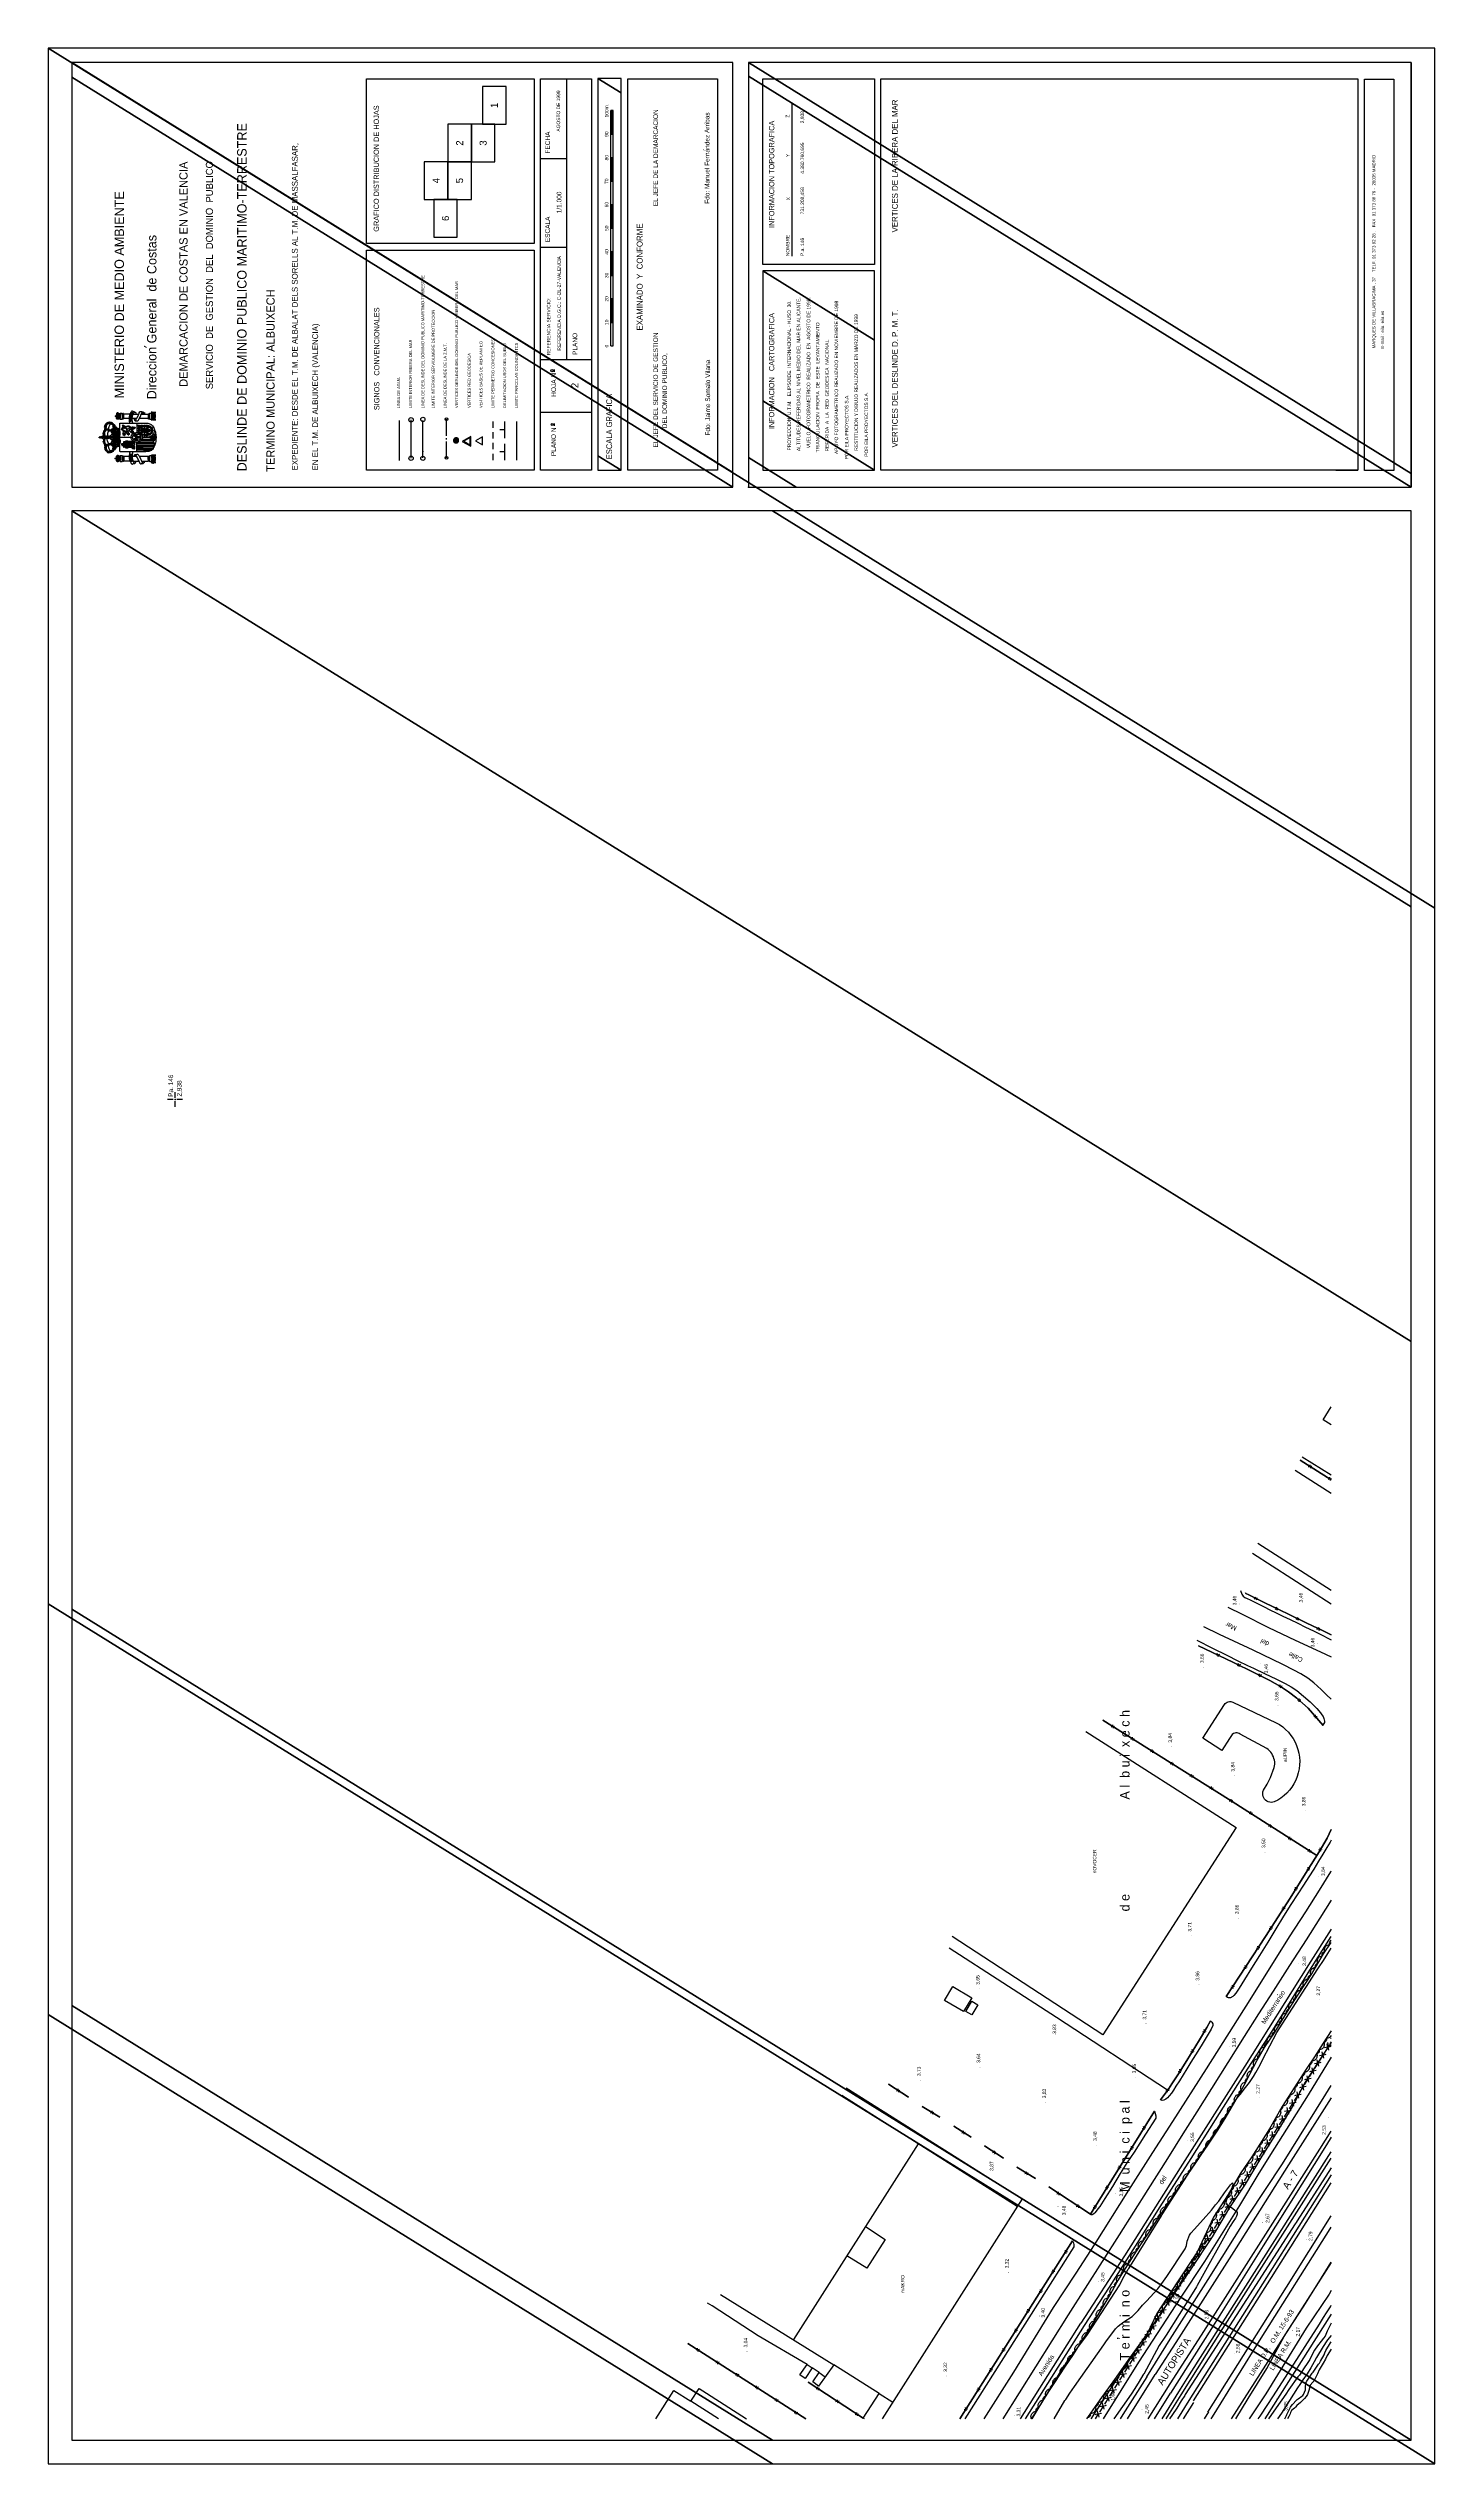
# Model space of a CAD drawing. Extents: x 731154 to 731744, y 4380181 to 4381208.
import ezdxf
from ezdxf.enums import TextEntityAlignment as Align

# ---------------------------------------------------------------- set-up
doc = ezdxf.new("R2010")
doc.units = 0
doc.linetypes.add('DASHED', pattern=[0])
doc.linetypes.add('HIDDEN', pattern=[0])
doc.layers.get('0').update_dxf_attribs({"linetype": 'CONTINUOUS'})
for name, color, linetype in [('1', 7, 'CONTINUOUS'), ('14', 7, 'CONTINUOUS'), ('24', 7, 'CONTINUOUS'), ('25', 7, 'CONTINUOUS'), ('3', 7, 'CONTINUOUS'), ('33', 7, 'CONTINUOUS'), ('39', 7, 'CONTINUOUS'), ('40', 7, 'CONTINUOUS'), ('44', 7, 'CONTINUOUS'), ('48', 7, 'CONTINUOUS'), ('50', 7, 'CONTINUOUS'), ('53', 7, 'CONTINUOUS'), ('57', 7, 'CONTINUOUS'), ('61', 7, 'CONTINUOUS'), ('8', 7, 'CONTINUOUS'), ('9', 7, 'CONTINUOUS'), ('PATTERN_CLASS', 7, 'CONTINUOUS')]:
    doc.layers.add(name, color=color, linetype=linetype)

msp = doc.modelspace()

# ---------------------------------------------------------------- linework, layer by layer
at = {"color": 0, "linetype": 'CONTINUOUS'}
for p, q in [((731374.94, 4381075.2), (731374.94, 4381194.48)), ((731734, 4381201.5), (731734, 4381021)), ((731470.85, 4381119.22), (731470.85, 4381184.24)), ((731393.67, 4381081.01), (731393.67, 4381181.01)), ((731394.67, 4381180.01), (731393.67, 4381181.01)), ((731393.67, 4381081.01), (731393.67, 4381181.01)), ((731394.67, 4381180.01), (731393.67, 4381181.01)), ((731394.67, 4381179.99), (731393.67, 4381180.99)), ((731394.67, 4381179.99), (731393.67, 4381180.99)), ((731394.67, 4381179.98), (731393.67, 4381180.98)), ((731394.67, 4381179.98), (731393.67, 4381180.98)), ((731394.67, 4381179.96), (731393.67, 4381180.96)), ((731394.67, 4381179.96), (731393.67, 4381180.96)), ((731394.67, 4381179.95), (731393.67, 4381180.95)), ((731394.67, 4381179.95), (731393.67, 4381180.95)), ((731394.67, 4381179.93), (731393.67, 4381180.93)), ((731394.67, 4381179.93), (731393.67, 4381180.93)), ((731394.67, 4381179.92), (731393.67, 4381180.92)), ((731394.67, 4381179.92), (731393.67, 4381180.92)), ((731394.67, 4381179.91), (731393.67, 4381180.91)), ((731394.67, 4381179.91), (731393.67, 4381180.91)), ((731394.67, 4381179.89), (731393.67, 4381180.89)), ((731394.67, 4381179.89), (731393.67, 4381180.89)), ((731394.67, 4381179.88), (731393.67, 4381180.88)), ((731394.67, 4381179.88), (731393.67, 4381180.88)), ((731394.67, 4381179.86), (731393.67, 4381180.86)), ((731394.67, 4381179.86), (731393.67, 4381180.86)), ((731394.67, 4381179.85), (731393.67, 4381180.85)), ((731394.67, 4381179.85), (731393.67, 4381180.85)), ((731394.67, 4381179.84), (731393.67, 4381180.84)), ((731394.67, 4381179.84), (731393.67, 4381180.84)), ((731394.67, 4381179.82), (731393.67, 4381180.82)), ((731394.67, 4381179.82), (731393.67, 4381180.82)), ((731394.67, 4381179.81), (731393.67, 4381180.81)), ((731394.67, 4381179.81), (731393.67, 4381180.81)), ((731394.67, 4381179.79), (731393.67, 4381180.79)), ((731394.67, 4381179.79), (731393.67, 4381180.79)), ((731394.67, 4381179.78), (731393.67, 4381180.78)), ((731394.67, 4381179.78), (731393.67, 4381180.78)), ((731394.67, 4381179.76), (731393.67, 4381180.76)), ((731394.67, 4381179.76), (731393.67, 4381180.76)), ((731394.67, 4381179.75), (731393.67, 4381180.75)), ((731394.67, 4381179.75), (731393.67, 4381180.75)), ((731394.67, 4381179.74), (731393.67, 4381180.74)), ((731394.67, 4381179.74), (731393.67, 4381180.74)), ((731394.67, 4381179.72), (731393.67, 4381180.72)), ((731394.67, 4381179.72), (731393.67, 4381180.72)), ((731394.67, 4381179.71), (731393.67, 4381180.71)), ((731394.67, 4381179.71), (731393.67, 4381180.71)), ((731394.67, 4381179.69), (731393.67, 4381180.69)), ((731394.67, 4381179.69), (731393.67, 4381180.69)), ((731394.67, 4381179.68), (731393.67, 4381180.68)), ((731394.67, 4381179.68), (731393.67, 4381180.68)), ((731394.67, 4381179.67), (731393.67, 4381180.67)), ((731394.67, 4381179.67), (731393.67, 4381180.67)), ((731394.67, 4381179.65), (731393.67, 4381180.65)), ((731394.67, 4381179.65), (731393.67, 4381180.65)), ((731394.67, 4381179.64), (731393.67, 4381180.64)), ((731394.67, 4381179.64), (731393.67, 4381180.64)), ((731394.67, 4381179.62), (731393.67, 4381180.62)), ((731394.67, 4381179.62), (731393.67, 4381180.62)), ((731394.67, 4381179.61), (731393.67, 4381180.61)), ((731394.67, 4381179.61), (731393.67, 4381180.61)), ((731394.67, 4381179.6), (731393.67, 4381180.6)), ((731394.67, 4381179.6), (731393.67, 4381180.6)), ((731394.67, 4381179.58), (731393.67, 4381180.58)), ((731394.67, 4381179.58), (731393.67, 4381180.58)), ((731394.67, 4381179.57), (731393.67, 4381180.57)), ((731394.67, 4381179.57), (731393.67, 4381180.57)), ((731394.67, 4381179.55), (731393.67, 4381180.55)), ((731394.67, 4381179.55), (731393.67, 4381180.55)), ((731394.67, 4381179.54), (731393.67, 4381180.54)), ((731394.67, 4381179.54), (731393.67, 4381180.54)), ((731394.67, 4381179.52), (731393.67, 4381180.52)), ((731394.67, 4381179.52), (731393.67, 4381180.52)), ((731394.67, 4381179.51), (731393.67, 4381180.51)), ((731394.67, 4381179.51), (731393.67, 4381180.51)), ((731394.67, 4381179.5), (731393.67, 4381180.5)), ((731394.67, 4381179.5), (731393.67, 4381180.5)), ((731394.67, 4381179.48), (731393.67, 4381180.48)), ((731394.67, 4381179.48), (731393.67, 4381180.48)), ((731394.67, 4381179.47), (731393.67, 4381180.47)), ((731394.67, 4381179.47), (731393.67, 4381180.47)), ((731394.67, 4381179.45), (731393.67, 4381180.45)), ((731394.67, 4381179.45), (731393.67, 4381180.45)), ((731394.67, 4381179.44), (731393.67, 4381180.44)), ((731394.67, 4381179.44), (731393.67, 4381180.44)), ((731394.67, 4381179.43), (731393.67, 4381180.43)), ((731394.67, 4381179.43), (731393.67, 4381180.43)), ((731394.67, 4381179.41), (731393.67, 4381180.41)), ((731394.67, 4381179.41), (731393.67, 4381180.41)), ((731394.67, 4381179.4), (731393.67, 4381180.4)), ((731394.67, 4381179.4), (731393.67, 4381180.4)), ((731394.67, 4381179.38), (731393.67, 4381180.38)), ((731394.67, 4381179.38), (731393.67, 4381180.38)), ((731394.67, 4381179.37), (731393.67, 4381180.37)), ((731394.67, 4381179.37), (731393.67, 4381180.37)), ((731394.67, 4381179.35), (731393.67, 4381180.35)), ((731394.67, 4381179.35), (731393.67, 4381180.35)), ((731394.67, 4381179.34), (731393.67, 4381180.34)), ((731394.67, 4381179.34), (731393.67, 4381180.34)), ((731394.67, 4381179.33), (731393.67, 4381180.33)), ((731394.67, 4381179.33), (731393.67, 4381180.33)), ((731394.67, 4381179.31), (731393.67, 4381180.31)), ((731394.67, 4381179.31), (731393.67, 4381180.31)), ((731394.67, 4381179.3), (731393.67, 4381180.3)), ((731394.67, 4381179.3), (731393.67, 4381180.3)), ((731394.67, 4381179.28), (731393.67, 4381180.28)), ((731394.67, 4381179.28), (731393.67, 4381180.28)), ((731394.67, 4381179.27), (731393.67, 4381180.27)), ((731394.67, 4381179.27), (731393.67, 4381180.27)), ((731394.67, 4381179.26), (731393.67, 4381180.26)), ((731394.67, 4381179.26), (731393.67, 4381180.26)), ((731394.67, 4381179.24), (731393.67, 4381180.24)), ((731394.67, 4381179.24), (731393.67, 4381180.24)), ((731394.67, 4381179.23), (731393.67, 4381180.23)), ((731394.67, 4381179.23), (731393.67, 4381180.23)), ((731394.67, 4381179.21), (731393.67, 4381180.21)), ((731394.67, 4381179.21), (731393.67, 4381180.21)), ((731394.67, 4381179.2), (731393.67, 4381180.2)), ((731394.67, 4381179.2), (731393.67, 4381180.2)), ((731394.67, 4381179.18), (731393.67, 4381180.18)), ((731394.67, 4381179.18), (731393.67, 4381180.18)), ((731394.67, 4381179.17), (731393.67, 4381180.17)), ((731394.67, 4381179.17), (731393.67, 4381180.17)), ((731394.67, 4381179.16), (731393.67, 4381180.16)), ((731394.67, 4381179.16), (731393.67, 4381180.16)), ((731394.67, 4381179.14), (731393.67, 4381180.14)), ((731394.67, 4381179.14), (731393.67, 4381180.14)), ((731394.67, 4381179.13), (731393.67, 4381180.13)), ((731394.67, 4381179.13), (731393.67, 4381180.13)), ((731394.67, 4381179.11), (731393.67, 4381180.11)), ((731394.67, 4381179.11), (731393.67, 4381180.11)), ((731394.67, 4381179.1), (731393.67, 4381180.1)), ((731394.67, 4381179.1), (731393.67, 4381180.1)), ((731394.67, 4381179.09), (731393.67, 4381180.09)), ((731394.67, 4381179.09), (731393.67, 4381180.09)), ((731394.67, 4381179.07), (731393.67, 4381180.07)), ((731394.67, 4381179.07), (731393.67, 4381180.07)), ((731394.67, 4381179.06), (731393.67, 4381180.06)), ((731394.67, 4381179.06), (731393.67, 4381180.06)), ((731394.67, 4381179.04), (731393.67, 4381180.04)), ((731394.67, 4381179.04), (731393.67, 4381180.04)), ((731394.67, 4381179.03), (731393.67, 4381180.03)), ((731394.67, 4381179.03), (731393.67, 4381180.03)), ((731394.67, 4381179.02), (731393.67, 4381180.02)), ((731394.67, 4381179.02), (731393.67, 4381180.02)), ((731394.67, 4381179), (731393.67, 4381180)), ((731394.67, 4381179), (731393.67, 4381180)), ((731394.67, 4381178.99), (731393.67, 4381179.99)), ((731394.67, 4381178.99), (731393.67, 4381179.99)), ((731394.67, 4381178.97), (731393.67, 4381179.97)), ((731394.67, 4381178.97), (731393.67, 4381179.97)), ((731394.67, 4381178.96), (731393.67, 4381179.96)), ((731394.67, 4381178.96), (731393.67, 4381179.96)), ((731394.67, 4381178.94), (731393.67, 4381179.94)), ((731394.67, 4381178.94), (731393.67, 4381179.94)), ((731394.67, 4381178.93), (731393.67, 4381179.93)), ((731394.67, 4381178.93), (731393.67, 4381179.93)), ((731394.67, 4381178.92), (731393.67, 4381179.92)), ((731394.67, 4381178.92), (731393.67, 4381179.92)), ((731394.67, 4381178.9), (731393.67, 4381179.9)), ((731394.67, 4381178.9), (731393.67, 4381179.9)), ((731394.67, 4381178.89), (731393.67, 4381179.89)), ((731394.67, 4381178.89), (731393.67, 4381179.89)), ((731394.67, 4381178.87), (731393.67, 4381179.87)), ((731394.67, 4381178.87), (731393.67, 4381179.87)), ((731394.67, 4381178.86), (731393.67, 4381179.86)), ((731394.67, 4381178.86), (731393.67, 4381179.86)), ((731394.67, 4381178.85), (731393.67, 4381179.85)), ((731394.67, 4381178.85), (731393.67, 4381179.85)), ((731394.67, 4381178.83), (731393.67, 4381179.83)), ((731394.67, 4381178.83), (731393.67, 4381179.83)), ((731394.67, 4381178.82), (731393.67, 4381179.82)), ((731394.67, 4381178.82), (731393.67, 4381179.82)), ((731394.67, 4381178.8), (731393.67, 4381179.8)), ((731394.67, 4381178.8), (731393.67, 4381179.8)), ((731394.67, 4381178.79), (731393.67, 4381179.79)), ((731394.67, 4381178.79), (731393.67, 4381179.79)), ((731394.67, 4381178.77), (731393.67, 4381179.77)), ((731394.67, 4381178.77), (731393.67, 4381179.77)), ((731394.67, 4381178.76), (731393.67, 4381179.76)), ((731394.67, 4381178.76), (731393.67, 4381179.76)), ((731394.67, 4381178.75), (731393.67, 4381179.75)), ((731394.67, 4381178.75), (731393.67, 4381179.75)), ((731394.67, 4381178.73), (731393.67, 4381179.73)), ((731394.67, 4381178.73), (731393.67, 4381179.73)), ((731394.67, 4381178.72), (731393.67, 4381179.72)), ((731394.67, 4381178.72), (731393.67, 4381179.72)), ((731394.67, 4381178.7), (731393.67, 4381179.7)), ((731394.67, 4381178.7), (731393.67, 4381179.7)), ((731394.67, 4381178.69), (731393.67, 4381179.69)), ((731394.67, 4381178.69), (731393.67, 4381179.69)), ((731394.67, 4381178.68), (731393.67, 4381179.68)), ((731394.67, 4381178.68), (731393.67, 4381179.68)), ((731394.67, 4381178.66), (731393.67, 4381179.66)), ((731394.67, 4381178.66), (731393.67, 4381179.66)), ((731394.67, 4381178.65), (731393.67, 4381179.65)), ((731394.67, 4381178.65), (731393.67, 4381179.65)), ((731394.67, 4381178.63), (731393.67, 4381179.63)), ((731394.67, 4381178.63), (731393.67, 4381179.63)), ((731394.67, 4381178.62), (731393.67, 4381179.62)), ((731394.67, 4381178.62), (731393.67, 4381179.62)), ((731394.67, 4381178.61), (731393.67, 4381179.61)), ((731394.67, 4381178.61), (731393.67, 4381179.61)), ((731394.67, 4381178.59), (731393.67, 4381179.59)), ((731394.67, 4381178.59), (731393.67, 4381179.59)), ((731394.67, 4381178.58), (731393.67, 4381179.58)), ((731394.67, 4381178.58), (731393.67, 4381179.58)), ((731394.67, 4381178.56), (731393.67, 4381179.56)), ((731394.67, 4381178.56), (731393.67, 4381179.56)), ((731394.67, 4381178.55), (731393.67, 4381179.55)), ((731394.67, 4381178.55), (731393.67, 4381179.55)), ((731394.67, 4381178.53), (731393.67, 4381179.53)), ((731394.67, 4381178.53), (731393.67, 4381179.53)), ((731394.67, 4381178.52), (731393.67, 4381179.52)), ((731394.67, 4381178.52), (731393.67, 4381179.52)), ((731394.67, 4381178.51), (731393.67, 4381179.51)), ((731394.67, 4381178.51), (731393.67, 4381179.51)), ((731394.67, 4381178.49), (731393.67, 4381179.49)), ((731394.67, 4381178.49), (731393.67, 4381179.49)), ((731394.67, 4381178.48), (731393.67, 4381179.48)), ((731394.67, 4381178.48), (731393.67, 4381179.48)), ((731394.67, 4381178.46), (731393.67, 4381179.46)), ((731394.67, 4381178.46), (731393.67, 4381179.46)), ((731394.67, 4381178.45), (731393.67, 4381179.45)), ((731394.67, 4381178.45), (731393.67, 4381179.45)), ((731394.67, 4381178.44), (731393.67, 4381179.44)), ((731394.67, 4381178.44), (731393.67, 4381179.44)), ((731394.67, 4381178.42), (731393.67, 4381179.42)), ((731394.67, 4381178.42), (731393.67, 4381179.42)), ((731394.67, 4381178.41), (731393.67, 4381179.41)), ((731394.67, 4381178.41), (731393.67, 4381179.41)), ((731394.67, 4381178.39), (731393.67, 4381179.39)), ((731394.67, 4381178.39), (731393.67, 4381179.39)), ((731394.67, 4381178.38), (731393.67, 4381179.38)), ((731394.67, 4381178.38), (731393.67, 4381179.38)), ((731394.67, 4381178.36), (731393.67, 4381179.36)), ((731394.67, 4381178.36), (731393.67, 4381179.36)), ((731394.67, 4381178.35), (731393.67, 4381179.35)), ((731394.67, 4381178.35), (731393.67, 4381179.35)), ((731394.67, 4381178.34), (731393.67, 4381179.34)), ((731394.67, 4381178.34), (731393.67, 4381179.34)), ((731394.67, 4381178.32), (731393.67, 4381179.32)), ((731394.67, 4381178.32), (731393.67, 4381179.32)), ((731394.67, 4381178.31), (731393.67, 4381179.31)), ((731394.67, 4381178.31), (731393.67, 4381179.31)), ((731394.67, 4381178.29), (731393.67, 4381179.29)), ((731394.67, 4381178.29), (731393.67, 4381179.29)), ((731394.67, 4381178.28), (731393.67, 4381179.28)), ((731394.67, 4381178.28), (731393.67, 4381179.28)), ((731394.67, 4381178.27), (731393.67, 4381179.27)), ((731394.67, 4381178.27), (731393.67, 4381179.27)), ((731394.67, 4381178.25), (731393.67, 4381179.25)), ((731394.67, 4381178.25), (731393.67, 4381179.25)), ((731394.67, 4381178.24), (731393.67, 4381179.24)), ((731394.67, 4381178.24), (731393.67, 4381179.24)), ((731394.67, 4381178.22), (731393.67, 4381179.22)), ((731394.67, 4381178.22), (731393.67, 4381179.22)), ((731394.67, 4381178.21), (731393.67, 4381179.21)), ((731394.67, 4381178.21), (731393.67, 4381179.21)), ((731394.67, 4381178.2), (731393.67, 4381179.2)), ((731394.67, 4381178.2), (731393.67, 4381179.2)), ((731394.67, 4381178.18), (731393.67, 4381179.18)), ((731394.67, 4381178.18), (731393.67, 4381179.18)), ((731394.67, 4381178.17), (731393.67, 4381179.17)), ((731394.67, 4381178.17), (731393.67, 4381179.17)), ((731394.67, 4381178.15), (731393.67, 4381179.15)), ((731394.67, 4381178.15), (731393.67, 4381179.15)), ((731394.67, 4381178.14), (731393.67, 4381179.14)), ((731394.67, 4381178.14), (731393.67, 4381179.14)), ((731394.67, 4381178.12), (731393.67, 4381179.12)), ((731394.67, 4381178.12), (731393.67, 4381179.12)), ((731394.67, 4381178.11), (731393.67, 4381179.11)), ((731394.67, 4381178.11), (731393.67, 4381179.11)), ((731394.67, 4381178.1), (731393.67, 4381179.1)), ((731394.67, 4381178.1), (731393.67, 4381179.1)), ((731394.67, 4381178.08), (731393.67, 4381179.08)), ((731394.67, 4381178.08), (731393.67, 4381179.08)), ((731394.67, 4381178.07), (731393.67, 4381179.07)), ((731394.67, 4381178.07), (731393.67, 4381179.07)), ((731394.67, 4381178.05), (731393.67, 4381179.05)), ((731394.67, 4381178.05), (731393.67, 4381179.05)), ((731394.67, 4381178.04), (731393.67, 4381179.04)), ((731394.67, 4381178.04), (731393.67, 4381179.04)), ((731394.67, 4381178.03), (731393.67, 4381179.03)), ((731394.67, 4381178.03), (731393.67, 4381179.03)), ((731394.67, 4381178.01), (731393.67, 4381179.01)), ((731394.67, 4381178.01), (731393.67, 4381179.01)), ((731394.67, 4381178), (731393.67, 4381179)), ((731394.67, 4381178), (731393.67, 4381179)), ((731394.67, 4381177.98), (731393.67, 4381178.98)), ((731394.67, 4381177.98), (731393.67, 4381178.98)), ((731394.67, 4381177.97), (731393.67, 4381178.97)), ((731394.67, 4381177.97), (731393.67, 4381178.97)), ((731394.67, 4381177.95), (731393.67, 4381178.95)), ((731394.67, 4381177.95), (731393.67, 4381178.95)), ((731394.67, 4381177.94), (731393.67, 4381178.94)), ((731394.67, 4381177.94), (731393.67, 4381178.94)), ((731394.67, 4381177.93), (731393.67, 4381178.93)), ((731394.67, 4381177.93), (731393.67, 4381178.93)), ((731394.67, 4381177.91), (731393.67, 4381178.91)), ((731394.67, 4381177.91), (731393.67, 4381178.91)), ((731394.67, 4381177.9), (731393.67, 4381178.9)), ((731394.67, 4381177.9), (731393.67, 4381178.9)), ((731394.67, 4381177.88), (731393.67, 4381178.88)), ((731394.67, 4381177.88), (731393.67, 4381178.88)), ((731394.67, 4381177.87), (731393.67, 4381178.87)), ((731394.67, 4381177.87), (731393.67, 4381178.87)), ((731394.67, 4381177.86), (731393.67, 4381178.86)), ((731394.67, 4381177.86), (731393.67, 4381178.86)), ((731394.67, 4381177.84), (731393.67, 4381178.84)), ((731394.67, 4381177.84), (731393.67, 4381178.84)), ((731394.67, 4381177.83), (731393.67, 4381178.83)), ((731394.67, 4381177.83), (731393.67, 4381178.83)), ((731394.67, 4381177.81), (731393.67, 4381178.81)), ((731394.67, 4381177.81), (731393.67, 4381178.81)), ((731394.67, 4381177.8), (731393.67, 4381178.8)), ((731394.67, 4381177.8), (731393.67, 4381178.8)), ((731394.67, 4381177.78), (731393.67, 4381178.78)), ((731394.67, 4381177.78), (731393.67, 4381178.78)), ((731394.67, 4381177.77), (731393.67, 4381178.77)), ((731394.67, 4381177.77), (731393.67, 4381178.77)), ((731394.67, 4381177.76), (731393.67, 4381178.76)), ((731394.67, 4381177.76), (731393.67, 4381178.76)), ((731394.67, 4381177.74), (731393.67, 4381178.74)), ((731394.67, 4381177.74), (731393.67, 4381178.74)), ((731394.67, 4381177.73), (731393.67, 4381178.73)), ((731394.67, 4381177.73), (731393.67, 4381178.73)), ((731394.67, 4381177.71), (731393.67, 4381178.71)), ((731394.67, 4381177.71), (731393.67, 4381178.71)), ((731394.67, 4381177.7), (731393.67, 4381178.7)), ((731394.67, 4381177.7), (731393.67, 4381178.7)), ((731394.67, 4381177.69), (731393.67, 4381178.69)), ((731394.67, 4381177.69), (731393.67, 4381178.69)), ((731394.67, 4381177.67), (731393.67, 4381178.67)), ((731394.67, 4381177.67), (731393.67, 4381178.67)), ((731394.67, 4381177.66), (731393.67, 4381178.66)), ((731394.67, 4381177.66), (731393.67, 4381178.66)), ((731394.67, 4381177.64), (731393.67, 4381178.64)), ((731394.67, 4381177.64), (731393.67, 4381178.64)), ((731394.67, 4381177.63), (731393.67, 4381178.63)), ((731394.67, 4381177.63), (731393.67, 4381178.63)), ((731394.67, 4381177.62), (731393.67, 4381178.62)), ((731394.67, 4381177.62), (731393.67, 4381178.62)), ((731394.67, 4381177.6), (731393.67, 4381178.6)), ((731394.67, 4381177.6), (731393.67, 4381178.6)), ((731394.67, 4381177.59), (731393.67, 4381178.59)), ((731394.67, 4381177.59), (731393.67, 4381178.59)), ((731394.67, 4381177.57), (731393.67, 4381178.57)), ((731394.67, 4381177.57), (731393.67, 4381178.57)), ((731394.67, 4381177.56), (731393.67, 4381178.56)), ((731394.67, 4381177.56), (731393.67, 4381178.56)), ((731394.67, 4381177.54), (731393.67, 4381178.54)), ((731394.67, 4381177.54), (731393.67, 4381178.54)), ((731394.67, 4381177.53), (731393.67, 4381178.53)), ((731394.67, 4381177.53), (731393.67, 4381178.53)), ((731394.67, 4381177.52), (731393.67, 4381178.52)), ((731394.67, 4381177.52), (731393.67, 4381178.52)), ((731394.67, 4381177.5), (731393.67, 4381178.5)), ((731394.67, 4381177.5), (731393.67, 4381178.5)), ((731394.67, 4381177.49), (731393.67, 4381178.49)), ((731394.67, 4381177.49), (731393.67, 4381178.49)), ((731394.67, 4381177.47), (731393.67, 4381178.47)), ((731394.67, 4381177.47), (731393.67, 4381178.47)), ((731394.67, 4381177.46), (731393.67, 4381178.46)), ((731394.67, 4381177.46), (731393.67, 4381178.46)), ((731394.67, 4381177.45), (731393.67, 4381178.45)), ((731394.67, 4381177.45), (731393.67, 4381178.45)), ((731394.67, 4381177.43), (731393.67, 4381178.43)), ((731394.67, 4381177.43), (731393.67, 4381178.43)), ((731394.67, 4381177.42), (731393.67, 4381178.42)), ((731394.67, 4381177.42), (731393.67, 4381178.42)), ((731394.67, 4381177.4), (731393.67, 4381178.4)), ((731394.67, 4381177.4), (731393.67, 4381178.4)), ((731394.67, 4381177.39), (731393.67, 4381178.39)), ((731394.67, 4381177.39), (731393.67, 4381178.39)), ((731394.67, 4381177.37), (731393.67, 4381178.37)), ((731394.67, 4381177.37), (731393.67, 4381178.37)), ((731394.67, 4381177.36), (731393.67, 4381178.36)), ((731394.67, 4381177.36), (731393.67, 4381178.36)), ((731394.67, 4381177.35), (731393.67, 4381178.35)), ((731394.67, 4381177.35), (731393.67, 4381178.35)), ((731394.67, 4381177.33), (731393.67, 4381178.33)), ((731394.67, 4381177.33), (731393.67, 4381178.33)), ((731394.67, 4381177.32), (731393.67, 4381178.32)), ((731394.67, 4381177.32), (731393.67, 4381178.32)), ((731394.67, 4381177.3), (731393.67, 4381178.3)), ((731394.67, 4381177.3), (731393.67, 4381178.3)), ((731394.67, 4381177.29), (731393.67, 4381178.29)), ((731394.67, 4381177.29), (731393.67, 4381178.29)), ((731394.67, 4381177.28), (731393.67, 4381178.28)), ((731394.67, 4381177.28), (731393.67, 4381178.28)), ((731394.67, 4381177.26), (731393.67, 4381178.26)), ((731394.67, 4381177.26), (731393.67, 4381178.26)), ((731394.67, 4381177.25), (731393.67, 4381178.25)), ((731394.67, 4381177.25), (731393.67, 4381178.25)), ((731394.67, 4381177.23), (731393.67, 4381178.23)), ((731394.67, 4381177.23), (731393.67, 4381178.23)), ((731394.67, 4381177.22), (731393.67, 4381178.22)), ((731394.67, 4381177.22), (731393.67, 4381178.22)), ((731394.67, 4381177.21), (731393.67, 4381178.21)), ((731394.67, 4381177.21), (731393.67, 4381178.21)), ((731394.67, 4381177.19), (731393.67, 4381178.19)), ((731394.67, 4381177.19), (731393.67, 4381178.19)), ((731394.67, 4381177.18), (731393.67, 4381178.18)), ((731394.67, 4381177.18), (731393.67, 4381178.18)), ((731394.67, 4381177.16), (731393.67, 4381178.16)), ((731394.67, 4381177.16), (731393.67, 4381178.16)), ((731394.67, 4381177.15), (731393.67, 4381178.15)), ((731394.67, 4381177.15), (731393.67, 4381178.15)), ((731394.67, 4381177.13), (731393.67, 4381178.13)), ((731394.67, 4381177.13), (731393.67, 4381178.13)), ((731394.67, 4381177.12), (731393.67, 4381178.12)), ((731394.67, 4381177.12), (731393.67, 4381178.12)), ((731394.67, 4381177.11), (731393.67, 4381178.11)), ((731394.67, 4381177.11), (731393.67, 4381178.11)), ((731394.67, 4381177.09), (731393.67, 4381178.09)), ((731394.67, 4381177.09), (731393.67, 4381178.09)), ((731394.67, 4381177.08), (731393.67, 4381178.08)), ((731394.67, 4381177.08), (731393.67, 4381178.08)), ((731394.67, 4381177.06), (731393.67, 4381178.06)), ((731394.67, 4381177.06), (731393.67, 4381178.06)), ((731394.67, 4381177.05), (731393.67, 4381178.05)), ((731394.67, 4381177.05), (731393.67, 4381178.05)), ((731394.67, 4381177.04), (731393.67, 4381178.04)), ((731394.67, 4381177.04), (731393.67, 4381178.04)), ((731394.67, 4381177.02), (731393.67, 4381178.02)), ((731394.67, 4381177.02), (731393.67, 4381178.02)), ((731394.67, 4381177.01), (731393.67, 4381178.01)), ((731394.67, 4381177.01), (731393.67, 4381178.01)), ((731394.67, 4381176.99), (731393.67, 4381177.99)), ((731394.67, 4381176.99), (731393.67, 4381177.99)), ((731394.67, 4381176.98), (731393.67, 4381177.98)), ((731394.67, 4381176.98), (731393.67, 4381177.98)), ((731394.67, 4381176.96), (731393.67, 4381177.96)), ((731394.67, 4381176.96), (731393.67, 4381177.96)), ((731394.67, 4381176.95), (731393.67, 4381177.95)), ((731394.67, 4381176.95), (731393.67, 4381177.95)), ((731394.67, 4381176.94), (731393.67, 4381177.94)), ((731394.67, 4381176.94), (731393.67, 4381177.94)), ((731394.67, 4381176.92), (731393.67, 4381177.92)), ((731394.67, 4381176.92), (731393.67, 4381177.92)), ((731394.67, 4381176.91), (731393.67, 4381177.91)), ((731394.67, 4381176.91), (731393.67, 4381177.91)), ((731394.67, 4381176.89), (731393.67, 4381177.89)), ((731394.67, 4381176.89), (731393.67, 4381177.89)), ((731394.67, 4381176.88), (731393.67, 4381177.88)), ((731394.67, 4381176.88), (731393.67, 4381177.88)), ((731394.67, 4381176.87), (731393.67, 4381177.87)), ((731394.67, 4381176.87), (731393.67, 4381177.87)), ((731394.67, 4381176.85), (731393.67, 4381177.85)), ((731394.67, 4381176.85), (731393.67, 4381177.85)), ((731394.67, 4381176.84), (731393.67, 4381177.84)), ((731394.67, 4381176.84), (731393.67, 4381177.84)), ((731394.67, 4381176.82), (731393.67, 4381177.82)), ((731394.67, 4381176.82), (731393.67, 4381177.82)), ((731394.67, 4381176.81), (731393.67, 4381177.81)), ((731394.67, 4381176.81), (731393.67, 4381177.81)), ((731394.67, 4381176.79), (731393.67, 4381177.79)), ((731394.67, 4381176.79), (731393.67, 4381177.79)), ((731394.67, 4381176.78), (731393.67, 4381177.78)), ((731394.67, 4381176.78), (731393.67, 4381177.78)), ((731394.67, 4381176.77), (731393.67, 4381177.77)), ((731394.67, 4381176.77), (731393.67, 4381177.77)), ((731394.67, 4381176.75), (731393.67, 4381177.75)), ((731394.67, 4381176.75), (731393.67, 4381177.75)), ((731394.67, 4381176.74), (731393.67, 4381177.74)), ((731394.67, 4381176.74), (731393.67, 4381177.74)), ((731394.67, 4381176.72), (731393.67, 4381177.72)), ((731394.67, 4381176.72), (731393.67, 4381177.72)), ((731394.67, 4381176.71), (731393.67, 4381177.71)), ((731394.67, 4381176.71), (731393.67, 4381177.71)), ((731394.67, 4381176.7), (731393.67, 4381177.7)), ((731394.67, 4381176.7), (731393.67, 4381177.7)), ((731394.67, 4381176.68), (731393.67, 4381177.68)), ((731394.67, 4381176.68), (731393.67, 4381177.68)), ((731394.67, 4381176.67), (731393.67, 4381177.67)), ((731394.67, 4381176.67), (731393.67, 4381177.67)), ((731394.67, 4381176.65), (731393.67, 4381177.65)), ((731394.67, 4381176.65), (731393.67, 4381177.65)), ((731394.67, 4381176.64), (731393.67, 4381177.64)), ((731394.67, 4381176.64), (731393.67, 4381177.64)), ((731394.67, 4381176.63), (731393.67, 4381177.63)), ((731394.67, 4381176.63), (731393.67, 4381177.63)), ((731394.67, 4381176.61), (731393.67, 4381177.61)), ((731394.67, 4381176.61), (731393.67, 4381177.61)), ((731394.67, 4381176.6), (731393.67, 4381177.6)), ((731394.67, 4381176.6), (731393.67, 4381177.6)), ((731394.67, 4381176.58), (731393.67, 4381177.58)), ((731394.67, 4381176.58), (731393.67, 4381177.58)), ((731394.67, 4381176.57), (731393.67, 4381177.57)), ((731394.67, 4381176.57), (731393.67, 4381177.57)), ((731394.67, 4381176.55), (731393.67, 4381177.55)), ((731394.67, 4381176.55), (731393.67, 4381177.55)), ((731394.67, 4381176.54), (731393.67, 4381177.54)), ((731394.67, 4381176.54), (731393.67, 4381177.54)), ((731394.67, 4381176.53), (731393.67, 4381177.53)), ((731394.67, 4381176.53), (731393.67, 4381177.53)), ((731394.67, 4381176.51), (731393.67, 4381177.51)), ((731394.67, 4381176.51), (731393.67, 4381177.51)), ((731394.67, 4381176.5), (731393.67, 4381177.5)), ((731394.67, 4381176.5), (731393.67, 4381177.5)), ((731394.67, 4381176.48), (731393.67, 4381177.48)), ((731394.67, 4381176.48), (731393.67, 4381177.48)), ((731394.67, 4381176.47), (731393.67, 4381177.47)), ((731394.67, 4381176.47), (731393.67, 4381177.47)), ((731394.67, 4381176.46), (731393.67, 4381177.46)), ((731394.67, 4381176.46), (731393.67, 4381177.46)), ((731394.67, 4381176.44), (731393.67, 4381177.44)), ((731394.67, 4381176.44), (731393.67, 4381177.44)), ((731394.67, 4381176.43), (731393.67, 4381177.43)), ((731394.67, 4381176.43), (731393.67, 4381177.43)), ((731394.67, 4381176.41), (731393.67, 4381177.41)), ((731394.67, 4381176.41), (731393.67, 4381177.41)), ((731394.67, 4381176.4), (731393.67, 4381177.4)), ((731394.67, 4381176.4), (731393.67, 4381177.4)), ((731394.67, 4381176.38), (731393.67, 4381177.38)), ((731394.67, 4381176.38), (731393.67, 4381177.38)), ((731394.67, 4381176.37), (731393.67, 4381177.37)), ((731394.67, 4381176.37), (731393.67, 4381177.37)), ((731394.67, 4381176.36), (731393.67, 4381177.36)), ((731394.67, 4381176.36), (731393.67, 4381177.36)), ((731394.67, 4381176.34), (731393.67, 4381177.34)), ((731394.67, 4381176.34), (731393.67, 4381177.34)), ((731394.67, 4381176.33), (731393.67, 4381177.33)), ((731394.67, 4381176.33), (731393.67, 4381177.33)), ((731394.67, 4381176.31), (731393.67, 4381177.31)), ((731394.67, 4381176.31), (731393.67, 4381177.31)), ((731394.67, 4381176.3), (731393.67, 4381177.3)), ((731394.67, 4381176.3), (731393.67, 4381177.3)), ((731394.67, 4381176.29), (731393.67, 4381177.29)), ((731394.67, 4381176.29), (731393.67, 4381177.29)), ((731394.67, 4381176.27), (731393.67, 4381177.27)), ((731394.67, 4381176.27), (731393.67, 4381177.27)), ((731394.67, 4381176.26), (731393.67, 4381177.26)), ((731394.67, 4381176.26), (731393.67, 4381177.26)), ((731394.67, 4381176.24), (731393.67, 4381177.24)), ((731394.67, 4381176.24), (731393.67, 4381177.24)), ((731394.67, 4381176.23), (731393.67, 4381177.23)), ((731394.67, 4381176.23), (731393.67, 4381177.23)), ((731394.67, 4381176.22), (731393.67, 4381177.22)), ((731394.67, 4381176.22), (731393.67, 4381177.22)), ((731394.67, 4381176.2), (731393.67, 4381177.2)), ((731394.67, 4381176.2), (731393.67, 4381177.2)), ((731394.67, 4381176.19), (731393.67, 4381177.19)), ((731394.67, 4381176.19), (731393.67, 4381177.19)), ((731394.67, 4381176.17), (731393.67, 4381177.17)), ((731394.67, 4381176.17), (731393.67, 4381177.17)), ((731394.67, 4381176.16), (731393.67, 4381177.16)), ((731394.67, 4381176.16), (731393.67, 4381177.16)), ((731394.67, 4381176.14), (731393.67, 4381177.14)), ((731394.67, 4381176.14), (731393.67, 4381177.14)), ((731394.67, 4381176.13), (731393.67, 4381177.13)), ((731394.67, 4381176.13), (731393.67, 4381177.13)), ((731394.67, 4381176.12), (731393.67, 4381177.12)), ((731394.67, 4381176.12), (731393.67, 4381177.12)), ((731394.67, 4381176.1), (731393.67, 4381177.1)), ((731394.67, 4381176.1), (731393.67, 4381177.1)), ((731394.67, 4381176.09), (731393.67, 4381177.09)), ((731394.67, 4381176.09), (731393.67, 4381177.09)), ((731394.67, 4381176.07), (731393.67, 4381177.07)), ((731394.67, 4381176.07), (731393.67, 4381177.07)), ((731394.67, 4381176.06), (731393.67, 4381177.06)), ((731394.67, 4381176.06), (731393.67, 4381177.06)), ((731394.67, 4381176.05), (731393.67, 4381177.05)), ((731394.67, 4381176.05), (731393.67, 4381177.05)), ((731394.67, 4381176.03), (731393.67, 4381177.03)), ((731394.67, 4381176.03), (731393.67, 4381177.03)), ((731394.67, 4381176.02), (731393.67, 4381177.02)), ((731394.67, 4381176.02), (731393.67, 4381177.02)), ((731394.67, 4381176), (731393.67, 4381177)), ((731394.67, 4381176), (731393.67, 4381177)), ((731394.67, 4381175.99), (731393.67, 4381176.99)), ((731394.67, 4381175.99), (731393.67, 4381176.99)), ((731394.67, 4381175.97), (731393.67, 4381176.97)), ((731394.67, 4381175.97), (731393.67, 4381176.97)), ((731394.67, 4381175.96), (731393.67, 4381176.96)), ((731394.67, 4381175.96), (731393.67, 4381176.96)), ((731394.67, 4381175.95), (731393.67, 4381176.95)), ((731394.67, 4381175.95), (731393.67, 4381176.95)), ((731394.67, 4381175.93), (731393.67, 4381176.93)), ((731394.67, 4381175.93), (731393.67, 4381176.93)), ((731394.67, 4381175.92), (731393.67, 4381176.92)), ((731394.67, 4381175.92), (731393.67, 4381176.92)), ((731394.67, 4381175.9), (731393.67, 4381176.9)), ((731394.67, 4381175.9), (731393.67, 4381176.9)), ((731394.67, 4381175.89), (731393.67, 4381176.89)), ((731394.67, 4381175.89), (731393.67, 4381176.89)), ((731394.67, 4381175.88), (731393.67, 4381176.88)), ((731394.67, 4381175.88), (731393.67, 4381176.88)), ((731394.67, 4381175.86), (731393.67, 4381176.86)), ((731394.67, 4381175.86), (731393.67, 4381176.86)), ((731394.67, 4381175.85), (731393.67, 4381176.85)), ((731394.67, 4381175.85), (731393.67, 4381176.85)), ((731394.67, 4381175.83), (731393.67, 4381176.83)), ((731394.67, 4381175.83), (731393.67, 4381176.83)), ((731394.67, 4381175.82), (731393.67, 4381176.82)), ((731394.67, 4381175.82), (731393.67, 4381176.82)), ((731394.67, 4381175.81), (731393.67, 4381176.81)), ((731394.67, 4381175.81), (731393.67, 4381176.81)), ((731394.67, 4381175.79), (731393.67, 4381176.79)), ((731394.67, 4381175.79), (731393.67, 4381176.79)), ((731394.67, 4381175.78), (731393.67, 4381176.78)), ((731394.67, 4381175.78), (731393.67, 4381176.78)), ((731394.67, 4381175.76), (731393.67, 4381176.76)), ((731394.67, 4381175.76), (731393.67, 4381176.76)), ((731394.67, 4381175.75), (731393.67, 4381176.75)), ((731394.67, 4381175.75), (731393.67, 4381176.75)), ((731394.67, 4381175.73), (731393.67, 4381176.73)), ((731394.67, 4381175.73), (731393.67, 4381176.73)), ((731394.67, 4381175.72), (731393.67, 4381176.72)), ((731394.67, 4381175.72), (731393.67, 4381176.72)), ((731394.67, 4381175.71), (731393.67, 4381176.71)), ((731394.67, 4381175.71), (731393.67, 4381176.71)), ((731394.67, 4381175.69), (731393.67, 4381176.69)), ((731394.67, 4381175.69), (731393.67, 4381176.69)), ((731394.67, 4381175.68), (731393.67, 4381176.68)), ((731394.67, 4381175.68), (731393.67, 4381176.68)), ((731394.67, 4381175.66), (731393.67, 4381176.66)), ((731394.67, 4381175.66), (731393.67, 4381176.66)), ((731394.67, 4381175.65), (731393.67, 4381176.65)), ((731394.67, 4381175.65), (731393.67, 4381176.65)), ((731394.67, 4381175.64), (731393.67, 4381176.64)), ((731394.67, 4381175.64), (731393.67, 4381176.64)), ((731394.67, 4381175.62), (731393.67, 4381176.62)), ((731394.67, 4381175.62), (731393.67, 4381176.62)), ((731394.67, 4381175.61), (731393.67, 4381176.61)), ((731394.67, 4381175.61), (731393.67, 4381176.61)), ((731394.67, 4381175.59), (731393.67, 4381176.59)), ((731394.67, 4381175.59), (731393.67, 4381176.59)), ((731394.67, 4381175.58), (731393.67, 4381176.58)), ((731394.67, 4381175.58), (731393.67, 4381176.58)), ((731394.67, 4381175.56), (731393.67, 4381176.56)), ((731394.67, 4381175.56), (731393.67, 4381176.56)), ((731394.67, 4381175.55), (731393.67, 4381176.55)), ((731394.67, 4381175.55), (731393.67, 4381176.55)), ((731394.67, 4381175.54), (731393.67, 4381176.54)), ((731394.67, 4381175.54), (731393.67, 4381176.54)), ((731394.67, 4381175.52), (731393.67, 4381176.52)), ((731394.67, 4381175.52), (731393.67, 4381176.52)), ((731394.67, 4381175.51), (731393.67, 4381176.51)), ((731394.67, 4381175.51), (731393.67, 4381176.51)), ((731394.67, 4381175.49), (731393.67, 4381176.49)), ((731394.67, 4381175.49), (731393.67, 4381176.49)), ((731394.67, 4381175.48), (731393.67, 4381176.48)), ((731394.67, 4381175.48), (731393.67, 4381176.48)), ((731394.67, 4381175.47), (731393.67, 4381176.47)), ((731394.67, 4381175.47), (731393.67, 4381176.47)), ((731394.67, 4381175.45), (731393.67, 4381176.45)), ((731394.67, 4381175.45), (731393.67, 4381176.45)), ((731394.67, 4381175.44), (731393.67, 4381176.44)), ((731394.67, 4381175.44), (731393.67, 4381176.44)), ((731394.67, 4381175.42), (731393.67, 4381176.42)), ((731394.67, 4381175.42), (731393.67, 4381176.42)), ((731394.67, 4381175.41), (731393.67, 4381176.41)), ((731394.67, 4381175.41), (731393.67, 4381176.41)), ((731394.67, 4381175.39), (731393.67, 4381176.39)), ((731394.67, 4381175.39), (731393.67, 4381176.39)), ((731394.67, 4381175.38), (731393.67, 4381176.38)), ((731394.67, 4381175.38), (731393.67, 4381176.38)), ((731394.67, 4381175.37), (731393.67, 4381176.37)), ((731394.67, 4381175.37), (731393.67, 4381176.37)), ((731394.67, 4381175.35), (731393.67, 4381176.35)), ((731394.67, 4381175.35), (731393.67, 4381176.35)), ((731394.67, 4381175.34), (731393.67, 4381176.34)), ((731394.67, 4381175.34), (731393.67, 4381176.34)), ((731394.67, 4381175.32), (731393.67, 4381176.32)), ((731394.67, 4381175.32), (731393.67, 4381176.32)), ((731394.67, 4381175.31), (731393.67, 4381176.31)), ((731394.67, 4381175.31), (731393.67, 4381176.31)), ((731394.67, 4381175.3), (731393.67, 4381176.3)), ((731394.67, 4381175.3), (731393.67, 4381176.3)), ((731394.67, 4381175.28), (731393.67, 4381176.28)), ((731394.67, 4381175.28), (731393.67, 4381176.28)), ((731394.67, 4381175.27), (731393.67, 4381176.27)), ((731394.67, 4381175.27), (731393.67, 4381176.27)), ((731394.67, 4381175.25), (731393.67, 4381176.25)), ((731394.67, 4381175.25), (731393.67, 4381176.25)), ((731394.67, 4381175.24), (731393.67, 4381176.24)), ((731394.67, 4381175.24), (731393.67, 4381176.24)), ((731394.67, 4381175.23), (731393.67, 4381176.23)), ((731394.67, 4381175.23), (731393.67, 4381176.23)), ((731394.67, 4381175.21), (731393.67, 4381176.21)), ((731394.67, 4381175.21), (731393.67, 4381176.21)), ((731394.67, 4381175.2), (731393.67, 4381176.2)), ((731394.67, 4381175.2), (731393.67, 4381176.2)), ((731394.67, 4381175.18), (731393.67, 4381176.18)), ((731394.67, 4381175.18), (731393.67, 4381176.18)), ((731394.67, 4381175.17), (731393.67, 4381176.17)), ((731394.67, 4381175.17), (731393.67, 4381176.17)), ((731394.67, 4381175.15), (731393.67, 4381176.15)), ((731394.67, 4381175.15), (731393.67, 4381176.15)), ((731394.67, 4381175.14), (731393.67, 4381176.14)), ((731394.67, 4381175.14), (731393.67, 4381176.14)), ((731394.67, 4381175.13), (731393.67, 4381176.13)), ((731394.67, 4381175.13), (731393.67, 4381176.13)), ((731394.67, 4381175.11), (731393.67, 4381176.11)), ((731394.67, 4381175.11), (731393.67, 4381176.11)), ((731394.67, 4381175.1), (731393.67, 4381176.1)), ((731394.67, 4381175.1), (731393.67, 4381176.1)), ((731394.67, 4381175.08), (731393.67, 4381176.08)), ((731394.67, 4381175.08), (731393.67, 4381176.08)), ((731394.67, 4381175.07), (731393.67, 4381176.07)), ((731394.67, 4381175.07), (731393.67, 4381176.07)), ((731394.67, 4381175.06), (731393.67, 4381176.06)), ((731394.67, 4381175.06), (731393.67, 4381176.06)), ((731394.67, 4381175.04), (731393.67, 4381176.04)), ((731394.67, 4381175.04), (731393.67, 4381176.04)), ((731394.67, 4381175.03), (731393.67, 4381176.03)), ((731394.67, 4381175.03), (731393.67, 4381176.03)), ((731394.67, 4381175.01), (731393.67, 4381176.01)), ((731394.67, 4381175.01), (731393.67, 4381176.01)), ((731394.67, 4381175), (731393.67, 4381176)), ((731394.67, 4381175), (731393.67, 4381176)), ((731394.67, 4381174.98), (731393.67, 4381175.98)), ((731394.67, 4381174.98), (731393.67, 4381175.98)), ((731394.67, 4381174.97), (731393.67, 4381175.97)), ((731394.67, 4381174.97), (731393.67, 4381175.97)), ((731394.67, 4381174.96), (731393.67, 4381175.96)), ((731394.67, 4381174.96), (731393.67, 4381175.96)), ((731394.67, 4381174.94), (731393.67, 4381175.94)), ((731394.67, 4381174.94), (731393.67, 4381175.94)), ((731394.67, 4381174.93), (731393.67, 4381175.93)), ((731394.67, 4381174.93), (731393.67, 4381175.93)), ((731394.67, 4381174.91), (731393.67, 4381175.91)), ((731394.67, 4381174.91), (731393.67, 4381175.91)), ((731394.67, 4381174.9), (731393.67, 4381175.9)), ((731394.67, 4381174.9), (731393.67, 4381175.9)), ((731394.67, 4381174.89), (731393.67, 4381175.89)), ((731394.67, 4381174.89), (731393.67, 4381175.89)), ((731394.67, 4381174.87), (731393.67, 4381175.87)), ((731394.67, 4381174.87), (731393.67, 4381175.87)), ((731394.67, 4381174.86), (731393.67, 4381175.86)), ((731394.67, 4381174.86), (731393.67, 4381175.86)), ((731394.67, 4381174.84), (731393.67, 4381175.84)), ((731394.67, 4381174.84), (731393.67, 4381175.84)), ((731394.67, 4381174.83), (731393.67, 4381175.83)), ((731394.67, 4381174.83), (731393.67, 4381175.83)), ((731394.67, 4381174.82), (731393.67, 4381175.82)), ((731394.67, 4381174.82), (731393.67, 4381175.82)), ((731394.67, 4381174.8), (731393.67, 4381175.8)), ((731394.67, 4381174.8), (731393.67, 4381175.8)), ((731394.67, 4381174.79), (731393.67, 4381175.79)), ((731394.67, 4381174.79), (731393.67, 4381175.79)), ((731394.67, 4381174.77), (731393.67, 4381175.77)), ((731394.67, 4381174.77), (731393.67, 4381175.77)), ((731394.67, 4381174.76), (731393.67, 4381175.76)), ((731394.67, 4381174.76), (731393.67, 4381175.76)), ((731394.67, 4381174.74), (731393.67, 4381175.74)), ((731394.67, 4381174.74), (731393.67, 4381175.74)), ((731394.67, 4381174.73), (731393.67, 4381175.73)), ((731394.67, 4381174.73), (731393.67, 4381175.73)), ((731394.67, 4381174.72), (731393.67, 4381175.72)), ((731394.67, 4381174.72), (731393.67, 4381175.72)), ((731394.67, 4381174.7), (731393.67, 4381175.7)), ((731394.67, 4381174.7), (731393.67, 4381175.7)), ((731394.67, 4381174.69), (731393.67, 4381175.69)), ((731394.67, 4381174.69), (731393.67, 4381175.69)), ((731394.67, 4381174.67), (731393.67, 4381175.67)), ((731394.67, 4381174.67), (731393.67, 4381175.67)), ((731394.67, 4381174.66), (731393.67, 4381175.66)), ((731394.67, 4381174.66), (731393.67, 4381175.66)), ((731394.67, 4381174.65), (731393.67, 4381175.65)), ((731394.67, 4381174.65), (731393.67, 4381175.65)), ((731394.67, 4381174.63), (731393.67, 4381175.63)), ((731394.67, 4381174.63), (731393.67, 4381175.63)), ((731394.67, 4381174.62), (731393.67, 4381175.62)), ((731394.67, 4381174.62), (731393.67, 4381175.62)), ((731394.67, 4381174.6), (731393.67, 4381175.6)), ((731394.67, 4381174.6), (731393.67, 4381175.6)), ((731394.67, 4381174.59), (731393.67, 4381175.59)), ((731394.67, 4381174.59), (731393.67, 4381175.59)), ((731394.67, 4381174.57), (731393.67, 4381175.57)), ((731394.67, 4381174.57), (731393.67, 4381175.57)), ((731394.67, 4381174.56), (731393.67, 4381175.56)), ((731394.67, 4381174.56), (731393.67, 4381175.56)), ((731394.67, 4381174.55), (731393.67, 4381175.55)), ((731394.67, 4381174.55), (731393.67, 4381175.55)), ((731394.67, 4381174.53), (731393.67, 4381175.53)), ((731394.67, 4381174.53), (731393.67, 4381175.53)), ((731394.67, 4381174.52), (731393.67, 4381175.52)), ((731394.67, 4381174.52), (731393.67, 4381175.52)), ((731394.67, 4381174.5), (731393.67, 4381175.5)), ((731394.67, 4381174.5), (731393.67, 4381175.5)), ((731394.67, 4381174.49), (731393.67, 4381175.49)), ((731394.67, 4381174.49), (731393.67, 4381175.49)), ((731394.67, 4381174.48), (731393.67, 4381175.48)), ((731394.67, 4381174.48), (731393.67, 4381175.48)), ((731394.67, 4381174.46), (731393.67, 4381175.46)), ((731394.67, 4381174.46), (731393.67, 4381175.46)), ((731394.67, 4381174.45), (731393.67, 4381175.45)), ((731394.67, 4381174.45), (731393.67, 4381175.45)), ((731394.67, 4381174.43), (731393.67, 4381175.43)), ((731394.67, 4381174.43), (731393.67, 4381175.43)), ((731394.67, 4381174.42), (731393.67, 4381175.42)), ((731394.67, 4381174.42), (731393.67, 4381175.42)), ((731394.67, 4381174.4), (731393.67, 4381175.4)), ((731394.67, 4381174.4), (731393.67, 4381175.4)), ((731394.67, 4381174.39), (731393.67, 4381175.39)), ((731394.67, 4381174.39), (731393.67, 4381175.39)), ((731394.67, 4381174.38), (731393.67, 4381175.38)), ((731394.67, 4381174.38), (731393.67, 4381175.38)), ((731394.67, 4381174.36), (731393.67, 4381175.36)), ((731394.67, 4381174.36), (731393.67, 4381175.36)), ((731394.67, 4381174.35), (731393.67, 4381175.35)), ((731394.67, 4381174.35), (731393.67, 4381175.35)), ((731394.67, 4381174.33), (731393.67, 4381175.33)), ((731394.67, 4381174.33), (731393.67, 4381175.33)), ((731394.67, 4381174.32), (731393.67, 4381175.32)), ((731394.67, 4381174.32), (731393.67, 4381175.32)), ((731394.67, 4381174.31), (731393.67, 4381175.31)), ((731394.67, 4381174.31), (731393.67, 4381175.31)), ((731394.67, 4381174.29), (731393.67, 4381175.29)), ((731394.67, 4381174.29), (731393.67, 4381175.29)), ((731394.67, 4381174.28), (731393.67, 4381175.28)), ((731394.67, 4381174.28), (731393.67, 4381175.28)), ((731394.67, 4381174.26), (731393.67, 4381175.26)), ((731394.67, 4381174.26), (731393.67, 4381175.26)), ((731394.67, 4381174.25), (731393.67, 4381175.25)), ((731394.67, 4381174.25), (731393.67, 4381175.25)), ((731394.67, 4381174.24), (731393.67, 4381175.24)), ((731394.67, 4381174.24), (731393.67, 4381175.24)), ((731394.67, 4381174.22), (731393.67, 4381175.22)), ((731394.67, 4381174.22), (731393.67, 4381175.22)), ((731394.67, 4381174.21), (731393.67, 4381175.21)), ((731394.67, 4381174.21), (731393.67, 4381175.21)), ((731394.67, 4381174.19), (731393.67, 4381175.19)), ((731394.67, 4381174.19), (731393.67, 4381175.19)), ((731394.67, 4381174.18), (731393.67, 4381175.18)), ((731394.67, 4381174.18), (731393.67, 4381175.18)), ((731394.67, 4381174.16), (731393.67, 4381175.16)), ((731394.67, 4381174.16), (731393.67, 4381175.16)), ((731394.67, 4381174.15), (731393.67, 4381175.15)), ((731394.67, 4381174.15), (731393.67, 4381175.15)), ((731394.67, 4381174.14), (731393.67, 4381175.14)), ((731394.67, 4381174.14), (731393.67, 4381175.14)), ((731394.67, 4381174.12), (731393.67, 4381175.12)), ((731394.67, 4381174.12), (731393.67, 4381175.12)), ((731394.67, 4381174.11), (731393.67, 4381175.11)), ((731394.67, 4381174.11), (731393.67, 4381175.11)), ((731394.67, 4381174.09), (731393.67, 4381175.09)), ((731394.67, 4381174.09), (731393.67, 4381175.09)), ((731394.67, 4381174.08), (731393.67, 4381175.08)), ((731394.67, 4381174.08), (731393.67, 4381175.08)), ((731394.67, 4381174.07), (731393.67, 4381175.07)), ((731394.67, 4381174.07), (731393.67, 4381175.07)), ((731394.67, 4381174.05), (731393.67, 4381175.05)), ((731394.67, 4381174.05), (731393.67, 4381175.05)), ((731394.67, 4381174.04), (731393.67, 4381175.04)), ((731394.67, 4381174.04), (731393.67, 4381175.04)), ((731394.67, 4381174.02), (731393.67, 4381175.02)), ((731394.67, 4381174.02), (731393.67, 4381175.02)), ((731394.67, 4381174.01), (731393.67, 4381175.01)), ((731394.67, 4381174.01), (731393.67, 4381175.01)), ((731394.67, 4381173.99), (731393.67, 4381174.99)), ((731394.67, 4381173.99), (731393.67, 4381174.99)), ((731394.67, 4381173.98), (731393.67, 4381174.98)), ((731394.67, 4381173.98), (731393.67, 4381174.98)), ((731394.67, 4381173.97), (731393.67, 4381174.97)), ((731394.67, 4381173.97), (731393.67, 4381174.97)), ((731394.67, 4381173.95), (731393.67, 4381174.95)), ((731394.67, 4381173.95), (731393.67, 4381174.95)), ((731394.67, 4381173.94), (731393.67, 4381174.94)), ((731394.67, 4381173.94), (731393.67, 4381174.94)), ((731394.67, 4381173.92), (731393.67, 4381174.92)), ((731394.67, 4381173.92), (731393.67, 4381174.92)), ((731394.67, 4381173.91), (731393.67, 4381174.91)), ((731394.67, 4381173.91), (731393.67, 4381174.91)), ((731394.67, 4381173.9), (731393.67, 4381174.9)), ((731394.67, 4381173.9), (731393.67, 4381174.9)), ((731394.67, 4381173.88), (731393.67, 4381174.88)), ((731394.67, 4381173.88), (731393.67, 4381174.88)), ((731394.67, 4381173.87), (731393.67, 4381174.87)), ((731394.67, 4381173.87), (731393.67, 4381174.87)), ((731394.67, 4381173.85), (731393.67, 4381174.85)), ((731394.67, 4381173.85), (731393.67, 4381174.85)), ((731394.67, 4381173.84), (731393.67, 4381174.84)), ((731394.67, 4381173.84), (731393.67, 4381174.84)), ((731394.67, 4381173.83), (731393.67, 4381174.83)), ((731394.67, 4381173.83), (731393.67, 4381174.83)), ((731394.67, 4381173.81), (731393.67, 4381174.81)), ((731394.67, 4381173.81), (731393.67, 4381174.81)), ((731394.67, 4381173.8), (731393.67, 4381174.8)), ((731394.67, 4381173.8), (731393.67, 4381174.8)), ((731394.67, 4381173.78), (731393.67, 4381174.78)), ((731394.67, 4381173.78), (731393.67, 4381174.78)), ((731394.67, 4381173.77), (731393.67, 4381174.77)), ((731394.67, 4381173.77), (731393.67, 4381174.77)), ((731394.67, 4381173.75), (731393.67, 4381174.75)), ((731394.67, 4381173.75), (731393.67, 4381174.75)), ((731394.67, 4381173.74), (731393.67, 4381174.74)), ((731394.67, 4381173.74), (731393.67, 4381174.74)), ((731394.67, 4381173.73), (731393.67, 4381174.73)), ((731394.67, 4381173.73), (731393.67, 4381174.73)), ((731394.67, 4381173.71), (731393.67, 4381174.71)), ((731394.67, 4381173.71), (731393.67, 4381174.71)), ((731394.67, 4381173.7), (731393.67, 4381174.7)), ((731394.67, 4381173.7), (731393.67, 4381174.7)), ((731394.67, 4381173.68), (731393.67, 4381174.68)), ((731394.67, 4381173.68), (731393.67, 4381174.68)), ((731394.67, 4381173.67), (731393.67, 4381174.67)), ((731394.67, 4381173.67), (731393.67, 4381174.67)), ((731394.67, 4381173.66), (731393.67, 4381174.66)), ((731394.67, 4381173.66), (731393.67, 4381174.66)), ((731394.67, 4381173.64), (731393.67, 4381174.64)), ((731394.67, 4381173.64), (731393.67, 4381174.64)), ((731394.67, 4381173.63), (731393.67, 4381174.63)), ((731394.67, 4381173.63), (731393.67, 4381174.63)), ((731394.67, 4381173.61), (731393.67, 4381174.61)), ((731394.67, 4381173.61), (731393.67, 4381174.61)), ((731394.67, 4381173.6), (731393.67, 4381174.6)), ((731394.67, 4381173.6), (731393.67, 4381174.6)), ((731394.67, 4381173.58), (731393.67, 4381174.58)), ((731394.67, 4381173.58), (731393.67, 4381174.58)), ((731394.67, 4381173.57), (731393.67, 4381174.57)), ((731394.67, 4381173.57), (731393.67, 4381174.57)), ((731394.67, 4381173.56), (731393.67, 4381174.56)), ((731394.67, 4381173.56), (731393.67, 4381174.56)), ((731394.67, 4381173.54), (731393.67, 4381174.54)), ((731394.67, 4381173.54), (731393.67, 4381174.54)), ((731394.67, 4381173.53), (731393.67, 4381174.53)), ((731394.67, 4381173.53), (731393.67, 4381174.53)), ((731394.67, 4381173.51), (731393.67, 4381174.51)), ((731394.67, 4381173.51), (731393.67, 4381174.51)), ((731394.67, 4381173.5), (731393.67, 4381174.5)), ((731394.67, 4381173.5), (731393.67, 4381174.5)), ((731394.67, 4381173.49), (731393.67, 4381174.49)), ((731394.67, 4381173.49), (731393.67, 4381174.49)), ((731394.67, 4381173.47), (731393.67, 4381174.47)), ((731394.67, 4381173.47), (731393.67, 4381174.47)), ((731394.67, 4381173.46), (731393.67, 4381174.46)), ((731394.67, 4381173.46), (731393.67, 4381174.46)), ((731394.67, 4381173.44), (731393.67, 4381174.44)), ((731394.67, 4381173.44), (731393.67, 4381174.44)), ((731394.67, 4381173.43), (731393.67, 4381174.43)), ((731394.67, 4381173.43), (731393.67, 4381174.43)), ((731394.67, 4381173.41), (731393.67, 4381174.41)), ((731394.67, 4381173.41), (731393.67, 4381174.41)), ((731394.67, 4381173.4), (731393.67, 4381174.4)), ((731394.67, 4381173.4), (731393.67, 4381174.4)), ((731394.67, 4381173.39), (731393.67, 4381174.39)), ((731394.67, 4381173.39), (731393.67, 4381174.39)), ((731394.67, 4381173.37), (731393.67, 4381174.37)), ((731394.67, 4381173.37), (731393.67, 4381174.37)), ((731394.67, 4381173.36), (731393.67, 4381174.36)), ((731394.67, 4381173.36), (731393.67, 4381174.36)), ((731394.67, 4381173.34), (731393.67, 4381174.34)), ((731394.67, 4381173.34), (731393.67, 4381174.34)), ((731394.67, 4381173.33), (731393.67, 4381174.33)), ((731394.67, 4381173.33), (731393.67, 4381174.33)), ((731394.67, 4381173.32), (731393.67, 4381174.32)), ((731394.67, 4381173.32), (731393.67, 4381174.32)), ((731394.67, 4381173.3), (731393.67, 4381174.3)), ((731394.67, 4381173.3), (731393.67, 4381174.3)), ((731394.67, 4381173.29), (731393.67, 4381174.29)), ((731394.67, 4381173.29), (731393.67, 4381174.29)), ((731394.67, 4381173.27), (731393.67, 4381174.27)), ((731394.67, 4381173.27), (731393.67, 4381174.27)), ((731394.67, 4381173.26), (731393.67, 4381174.26)), ((731394.67, 4381173.26), (731393.67, 4381174.26)), ((731394.67, 4381173.25), (731393.67, 4381174.25)), ((731394.67, 4381173.25), (731393.67, 4381174.25)), ((731394.67, 4381173.23), (731393.67, 4381174.23)), ((731394.67, 4381173.23), (731393.67, 4381174.23)), ((731394.67, 4381173.22), (731393.67, 4381174.22)), ((731394.67, 4381173.22), (731393.67, 4381174.22)), ((731394.67, 4381173.2), (731393.67, 4381174.2)), ((731394.67, 4381173.2), (731393.67, 4381174.2)), ((731394.67, 4381173.19), (731393.67, 4381174.19)), ((731394.67, 4381173.19), (731393.67, 4381174.19)), ((731394.67, 4381173.17), (731393.67, 4381174.17)), ((731394.67, 4381173.17), (731393.67, 4381174.17)), ((731394.67, 4381173.16), (731393.67, 4381174.16)), ((731394.67, 4381173.16), (731393.67, 4381174.16)), ((731394.67, 4381173.15), (731393.67, 4381174.15)), ((731394.67, 4381173.15), (731393.67, 4381174.15)), ((731394.67, 4381173.13), (731393.67, 4381174.13)), ((731394.67, 4381173.13), (731393.67, 4381174.13)), ((731394.67, 4381173.12), (731393.67, 4381174.12)), ((731394.67, 4381173.12), (731393.67, 4381174.12)), ((731394.67, 4381173.1), (731393.67, 4381174.1)), ((731394.67, 4381173.1), (731393.67, 4381174.1)), ((731394.67, 4381173.09), (731393.67, 4381174.09)), ((731394.67, 4381173.09), (731393.67, 4381174.09)), ((731394.67, 4381173.08), (731393.67, 4381174.08)), ((731394.67, 4381173.08), (731393.67, 4381174.08)), ((731394.67, 4381173.06), (731393.67, 4381174.06)), ((731394.67, 4381173.06), (731393.67, 4381174.06)), ((731394.67, 4381173.05), (731393.67, 4381174.05)), ((731394.67, 4381173.05), (731393.67, 4381174.05)), ((731394.67, 4381173.03), (731393.67, 4381174.03)), ((731394.67, 4381173.03), (731393.67, 4381174.03)), ((731394.67, 4381173.02), (731393.67, 4381174.02)), ((731394.67, 4381173.02), (731393.67, 4381174.02)), ((731394.67, 4381173), (731393.67, 4381174)), ((731394.67, 4381173), (731393.67, 4381174)), ((731394.67, 4381172.99), (731393.67, 4381173.99)), ((731394.67, 4381172.99), (731393.67, 4381173.99)), ((731394.67, 4381172.98), (731393.67, 4381173.98)), ((731394.67, 4381172.98), (731393.67, 4381173.98)), ((731394.67, 4381172.96), (731393.67, 4381173.96)), ((731394.67, 4381172.96), (731393.67, 4381173.96)), ((731394.67, 4381172.95), (731393.67, 4381173.95)), ((731394.67, 4381172.95), (731393.67, 4381173.95)), ((731394.67, 4381172.93), (731393.67, 4381173.93)), ((731394.67, 4381172.93), (731393.67, 4381173.93)), ((731394.67, 4381172.92), (731393.67, 4381173.92)), ((731394.67, 4381172.92), (731393.67, 4381173.92)), ((731394.67, 4381172.91), (731393.67, 4381173.91)), ((731394.67, 4381172.91), (731393.67, 4381173.91)), ((731394.67, 4381172.89), (731393.67, 4381173.89)), ((731394.67, 4381172.89), (731393.67, 4381173.89)), ((731394.67, 4381172.88), (731393.67, 4381173.88)), ((731394.67, 4381172.88), (731393.67, 4381173.88)), ((731394.67, 4381172.86), (731393.67, 4381173.86)), ((731394.67, 4381172.86), (731393.67, 4381173.86)), ((731394.67, 4381180.02), (731393.68, 4381181.01)), ((731394.67, 4381180.02), (731393.68, 4381181.01)), ((731394.67, 4381180.03), (731393.69, 4381181.01)), ((731394.67, 4381180.03), (731393.69, 4381181.01)), ((731394.67, 4381180.05), (731393.71, 4381181.01)), ((731394.67, 4381180.05), (731393.71, 4381181.01)), ((731394.67, 4381180.06), (731393.72, 4381181.01)), ((731394.67, 4381180.06), (731393.72, 4381181.01)), ((731394.67, 4381180.08), (731393.74, 4381181.01)), ((731394.67, 4381180.08), (731393.74, 4381181.01)), ((731394.67, 4381180.09), (731393.75, 4381181.01)), ((731394.67, 4381180.09), (731393.75, 4381181.01)), ((731394.67, 4381180.1), (731393.76, 4381181.01)), ((731394.67, 4381180.1), (731393.76, 4381181.01)), ((731394.67, 4381180.12), (731393.78, 4381181.01)), ((731394.67, 4381180.12), (731393.78, 4381181.01)), ((731394.67, 4381180.13), (731393.79, 4381181.01)), ((731394.67, 4381180.13), (731393.79, 4381181.01)), ((731394.67, 4381180.15), (731393.81, 4381181.01)), ((731394.67, 4381180.15), (731393.81, 4381181.01)), ((731394.67, 4381180.16), (731393.82, 4381181.01)), ((731394.67, 4381180.16), (731393.82, 4381181.01)), ((731394.67, 4381180.17), (731393.83, 4381181.01)), ((731394.67, 4381180.17), (731393.83, 4381181.01)), ((731394.67, 4381180.19), (731393.85, 4381181.01)), ((731394.67, 4381180.19), (731393.85, 4381181.01)), ((731394.67, 4381180.2), (731393.86, 4381181.01)), ((731394.67, 4381180.2), (731393.86, 4381181.01)), ((731394.67, 4381180.22), (731393.88, 4381181.01)), ((731394.67, 4381180.22), (731393.88, 4381181.01)), ((731394.67, 4381180.23), (731393.89, 4381181.01)), ((731394.67, 4381180.23), (731393.89, 4381181.01)), ((731394.67, 4381180.25), (731393.91, 4381181.01)), ((731394.67, 4381180.25), (731393.91, 4381181.01)), ((731394.67, 4381180.26), (731393.92, 4381181.01)), ((731394.67, 4381180.26), (731393.92, 4381181.01)), ((731394.67, 4381180.27), (731393.93, 4381181.01)), ((731394.67, 4381180.27), (731393.93, 4381181.01)), ((731394.67, 4381180.29), (731393.95, 4381181.01)), ((731394.67, 4381180.29), (731393.95, 4381181.01)), ((731394.67, 4381180.3), (731393.96, 4381181.01)), ((731394.67, 4381180.3), (731393.96, 4381181.01)), ((731394.67, 4381180.32), (731393.98, 4381181.01)), ((731394.67, 4381180.32), (731393.98, 4381181.01)), ((731394.67, 4381180.33), (731393.99, 4381181.01)), ((731394.67, 4381180.33), (731393.99, 4381181.01)), ((731394.67, 4381180.34), (731394, 4381181.01)), ((731394.67, 4381180.34), (731394, 4381181.01)), ((731394.67, 4381180.36), (731394.02, 4381181.01)), ((731394.67, 4381180.36), (731394.02, 4381181.01)), ((731394.67, 4381180.37), (731394.03, 4381181.01)), ((731394.67, 4381180.37), (731394.03, 4381181.01)), ((731394.67, 4381180.39), (731394.05, 4381181.01)), ((731394.67, 4381180.39), (731394.05, 4381181.01)), ((731394.67, 4381180.4), (731394.06, 4381181.01)), ((731394.67, 4381180.4), (731394.06, 4381181.01)), ((731394.67, 4381180.42), (731394.08, 4381181.01)), ((731394.67, 4381180.42), (731394.08, 4381181.01)), ((731394.67, 4381180.43), (731394.09, 4381181.01)), ((731394.67, 4381180.43), (731394.09, 4381181.01)), ((731394.67, 4381180.44), (731394.1, 4381181.01)), ((731394.67, 4381180.44), (731394.1, 4381181.01)), ((731394.67, 4381180.46), (731394.12, 4381181.01)), ((731394.67, 4381180.46), (731394.12, 4381181.01)), ((731394.67, 4381180.47), (731394.13, 4381181.01)), ((731394.67, 4381180.47), (731394.13, 4381181.01)), ((731394.67, 4381180.49), (731394.15, 4381181.01)), ((731394.67, 4381180.49), (731394.15, 4381181.01)), ((731394.67, 4381180.5), (731394.16, 4381181.01)), ((731394.67, 4381180.5), (731394.16, 4381181.01)), ((731394.67, 4381180.51), (731394.17, 4381181.01)), ((731394.67, 4381180.51), (731394.17, 4381181.01)), ((731394.67, 4381180.53), (731394.19, 4381181.01)), ((731394.67, 4381180.53), (731394.19, 4381181.01)), ((731394.67, 4381180.54), (731394.2, 4381181.01)), ((731394.67, 4381180.54), (731394.2, 4381181.01)), ((731394.67, 4381180.56), (731394.22, 4381181.01)), ((731394.67, 4381180.56), (731394.22, 4381181.01)), ((731394.67, 4381180.57), (731394.23, 4381181.01)), ((731394.67, 4381180.57), (731394.23, 4381181.01)), ((731394.67, 4381180.59), (731394.25, 4381181.01)), ((731394.67, 4381180.59), (731394.25, 4381181.01)), ((731394.67, 4381180.6), (731394.26, 4381181.01)), ((731394.67, 4381180.6), (731394.26, 4381181.01)), ((731394.67, 4381180.61), (731394.27, 4381181.01)), ((731394.67, 4381180.61), (731394.27, 4381181.01)), ((731394.67, 4381180.63), (731394.29, 4381181.01)), ((731394.67, 4381180.63), (731394.29, 4381181.01)), ((731394.67, 4381180.64), (731394.3, 4381181.01)), ((731394.67, 4381180.64), (731394.3, 4381181.01)), ((731394.67, 4381180.66), (731394.32, 4381181.01)), ((731394.67, 4381180.66), (731394.32, 4381181.01)), ((731394.67, 4381180.67), (731394.33, 4381181.01)), ((731394.67, 4381180.67), (731394.33, 4381181.01)), ((731394.67, 4381180.68), (731394.34, 4381181.01)), ((731394.67, 4381180.68), (731394.34, 4381181.01)), ((731394.67, 4381180.7), (731394.36, 4381181.01)), ((731394.67, 4381180.7), (731394.36, 4381181.01)), ((731394.67, 4381180.71), (731394.37, 4381181.01)), ((731394.67, 4381180.71), (731394.37, 4381181.01)), ((731394.67, 4381180.73), (731394.39, 4381181.01)), ((731394.67, 4381180.73), (731394.39, 4381181.01)), ((731394.67, 4381180.74), (731394.4, 4381181.01)), ((731394.67, 4381180.74), (731394.4, 4381181.01)), ((731394.67, 4381180.75), (731394.41, 4381181.01)), ((731394.67, 4381180.75), (731394.41, 4381181.01)), ((731394.67, 4381180.77), (731394.43, 4381181.01)), ((731394.67, 4381180.77), (731394.43, 4381181.01)), ((731394.67, 4381180.78), (731394.44, 4381181.01)), ((731394.67, 4381180.78), (731394.44, 4381181.01)), ((731394.67, 4381180.8), (731394.46, 4381181.01)), ((731394.67, 4381180.8), (731394.46, 4381181.01)), ((731394.67, 4381180.81), (731394.47, 4381181.01)), ((731394.67, 4381180.81), (731394.47, 4381181.01)), ((731394.67, 4381180.83), (731394.49, 4381181.01)), ((731394.67, 4381180.83), (731394.49, 4381181.01)), ((731394.67, 4381180.84), (731394.5, 4381181.01)), ((731394.67, 4381180.84), (731394.5, 4381181.01)), ((731394.67, 4381180.85), (731394.51, 4381181.01)), ((731394.67, 4381180.85), (731394.51, 4381181.01)), ((731394.67, 4381180.87), (731394.53, 4381181.01)), ((731394.67, 4381180.87), (731394.53, 4381181.01)), ((731394.67, 4381180.88), (731394.54, 4381181.01)), ((731394.67, 4381180.88), (731394.54, 4381181.01)), ((731394.67, 4381180.9), (731394.56, 4381181.01)), ((731394.67, 4381180.9), (731394.56, 4381181.01)), ((731394.67, 4381180.91), (731394.57, 4381181.01)), ((731394.67, 4381180.91), (731394.57, 4381181.01)), ((731394.67, 4381180.92), (731394.58, 4381181.01)), ((731394.67, 4381180.92), (731394.58, 4381181.01)), ((731394.67, 4381180.94), (731394.6, 4381181.01)), ((731394.67, 4381180.94), (731394.6, 4381181.01)), ((731394.67, 4381180.95), (731394.61, 4381181.01)), ((731394.67, 4381180.95), (731394.61, 4381181.01)), ((731394.67, 4381180.97), (731394.63, 4381181.01)), ((731394.67, 4381180.97), (731394.63, 4381181.01)), ((731394.67, 4381180.98), (731394.64, 4381181.01)), ((731394.67, 4381180.98), (731394.64, 4381181.01)), ((731394.67, 4381181), (731394.66, 4381181.01)), ((731394.67, 4381181), (731394.66, 4381181.01)), ((731394.67, 4381081.01), (731394.67, 4381181.01)), ((731394.67, 4381081.01), (731394.67, 4381181.01)), ((731394.67, 4381172.85), (731393.67, 4381173.85)), ((731394.67, 4381172.85), (731393.67, 4381173.85)), ((731394.67, 4381172.84), (731393.67, 4381173.84)), ((731394.67, 4381172.84), (731393.67, 4381173.84)), ((731394.67, 4381172.82), (731393.67, 4381173.82)), ((731394.67, 4381172.82), (731393.67, 4381173.82)), ((731394.67, 4381172.81), (731393.67, 4381173.81)), ((731394.67, 4381172.81), (731393.67, 4381173.81)), ((731394.67, 4381172.79), (731393.67, 4381173.79)), ((731394.67, 4381172.79), (731393.67, 4381173.79)), ((731394.67, 4381172.78), (731393.67, 4381173.78)), ((731394.67, 4381172.78), (731393.67, 4381173.78)), ((731394.67, 4381172.76), (731393.67, 4381173.76)), ((731394.67, 4381172.76), (731393.67, 4381173.76)), ((731394.67, 4381172.75), (731393.67, 4381173.75)), ((731394.67, 4381172.75), (731393.67, 4381173.75)), ((731394.67, 4381172.74), (731393.67, 4381173.74)), ((731394.67, 4381172.74), (731393.67, 4381173.74)), ((731394.67, 4381172.72), (731393.67, 4381173.72)), ((731394.67, 4381172.72), (731393.67, 4381173.72)), ((731394.67, 4381172.71), (731393.67, 4381173.71)), ((731394.67, 4381172.71), (731393.67, 4381173.71)), ((731394.67, 4381172.69), (731393.67, 4381173.69)), ((731394.67, 4381172.69), (731393.67, 4381173.69)), ((731394.67, 4381172.68), (731393.67, 4381173.68)), ((731394.67, 4381172.68), (731393.67, 4381173.68)), ((731394.67, 4381172.67), (731393.67, 4381173.67)), ((731394.67, 4381172.67), (731393.67, 4381173.67)), ((731394.67, 4381172.65), (731393.67, 4381173.65)), ((731394.67, 4381172.65), (731393.67, 4381173.65)), ((731394.67, 4381172.64), (731393.67, 4381173.64)), ((731394.67, 4381172.64), (731393.67, 4381173.64)), ((731394.67, 4381172.62), (731393.67, 4381173.62)), ((731394.67, 4381172.62), (731393.67, 4381173.62)), ((731394.67, 4381172.61), (731393.67, 4381173.61)), ((731394.67, 4381172.61), (731393.67, 4381173.61)), ((731394.67, 4381172.59), (731393.67, 4381173.59)), ((731394.67, 4381172.59), (731393.67, 4381173.59)), ((731394.67, 4381172.58), (731393.67, 4381173.58)), ((731394.67, 4381172.58), (731393.67, 4381173.58)), ((731394.67, 4381172.57), (731393.67, 4381173.57)), ((731394.67, 4381172.57), (731393.67, 4381173.57)), ((731394.67, 4381172.55), (731393.67, 4381173.55)), ((731394.67, 4381172.55), (731393.67, 4381173.55)), ((731394.67, 4381172.54), (731393.67, 4381173.54)), ((731394.67, 4381172.54), (731393.67, 4381173.54)), ((731394.67, 4381172.52), (731393.67, 4381173.52)), ((731394.67, 4381172.52), (731393.67, 4381173.52)), ((731394.67, 4381172.51), (731393.67, 4381173.51)), ((731394.67, 4381172.51), (731393.67, 4381173.51)), ((731394.67, 4381172.5), (731393.67, 4381173.5)), ((731394.67, 4381172.5), (731393.67, 4381173.5)), ((731394.67, 4381172.48), (731393.67, 4381173.48)), ((731394.67, 4381172.48), (731393.67, 4381173.48)), ((731394.67, 4381172.47), (731393.67, 4381173.47)), ((731394.67, 4381172.47), (731393.67, 4381173.47)), ((731394.67, 4381172.45), (731393.67, 4381173.45)), ((731394.67, 4381172.45), (731393.67, 4381173.45)), ((731394.67, 4381172.44), (731393.67, 4381173.44)), ((731394.67, 4381172.44), (731393.67, 4381173.44)), ((731394.67, 4381172.43), (731393.67, 4381173.43)), ((731394.67, 4381172.43), (731393.67, 4381173.43)), ((731394.67, 4381172.41), (731393.67, 4381173.41)), ((731394.67, 4381172.41), (731393.67, 4381173.41)), ((731394.67, 4381172.4), (731393.67, 4381173.4)), ((731394.67, 4381172.4), (731393.67, 4381173.4)), ((731394.67, 4381172.38), (731393.67, 4381173.38)), ((731394.67, 4381172.38), (731393.67, 4381173.38)), ((731394.67, 4381172.37), (731393.67, 4381173.37)), ((731394.67, 4381172.37), (731393.67, 4381173.37)), ((731394.67, 4381172.35), (731393.67, 4381173.35)), ((731394.67, 4381172.35), (731393.67, 4381173.35)), ((731394.67, 4381172.34), (731393.67, 4381173.34)), ((731394.67, 4381172.34), (731393.67, 4381173.34)), ((731394.67, 4381172.33), (731393.67, 4381173.33)), ((731394.67, 4381172.33), (731393.67, 4381173.33)), ((731394.67, 4381172.31), (731393.67, 4381173.31)), ((731394.67, 4381172.31), (731393.67, 4381173.31)), ((731394.67, 4381172.3), (731393.67, 4381173.3)), ((731394.67, 4381172.3), (731393.67, 4381173.3)), ((731394.67, 4381172.28), (731393.67, 4381173.28)), ((731394.67, 4381172.28), (731393.67, 4381173.28)), ((731394.67, 4381172.27), (731393.67, 4381173.27)), ((731394.67, 4381172.27), (731393.67, 4381173.27)), ((731394.67, 4381172.26), (731393.67, 4381173.26)), ((731394.67, 4381172.26), (731393.67, 4381173.26)), ((731394.67, 4381172.24), (731393.67, 4381173.24)), ((731394.67, 4381172.24), (731393.67, 4381173.24)), ((731394.67, 4381172.23), (731393.67, 4381173.23)), ((731394.67, 4381172.23), (731393.67, 4381173.23)), ((731394.67, 4381172.21), (731393.67, 4381173.21)), ((731394.67, 4381172.21), (731393.67, 4381173.21)), ((731394.67, 4381172.2), (731393.67, 4381173.2)), ((731394.67, 4381172.2), (731393.67, 4381173.2)), ((731394.67, 4381172.18), (731393.67, 4381173.18)), ((731394.67, 4381172.18), (731393.67, 4381173.18)), ((731394.67, 4381172.17), (731393.67, 4381173.17)), ((731394.67, 4381172.17), (731393.67, 4381173.17)), ((731394.67, 4381172.16), (731393.67, 4381173.16)), ((731394.67, 4381172.16), (731393.67, 4381173.16)), ((731394.67, 4381172.14), (731393.67, 4381173.14)), ((731394.67, 4381172.14), (731393.67, 4381173.14)), ((731394.67, 4381172.13), (731393.67, 4381173.13)), ((731394.67, 4381172.13), (731393.67, 4381173.13)), ((731394.67, 4381172.11), (731393.67, 4381173.11)), ((731394.67, 4381172.11), (731393.67, 4381173.11)), ((731394.67, 4381172.1), (731393.67, 4381173.1)), ((731394.67, 4381172.1), (731393.67, 4381173.1)), ((731394.67, 4381172.09), (731393.67, 4381173.09)), ((731394.67, 4381172.09), (731393.67, 4381173.09)), ((731394.67, 4381172.07), (731393.67, 4381173.07)), ((731394.67, 4381172.07), (731393.67, 4381173.07)), ((731394.67, 4381172.06), (731393.67, 4381173.06)), ((731394.67, 4381172.06), (731393.67, 4381173.06)), ((731394.67, 4381172.04), (731393.67, 4381173.04)), ((731394.67, 4381172.04), (731393.67, 4381173.04)), ((731394.67, 4381172.03), (731393.67, 4381173.03)), ((731394.67, 4381172.03), (731393.67, 4381173.03)), ((731394.67, 4381172.01), (731393.67, 4381173.01)), ((731394.67, 4381172.01), (731393.67, 4381173.01)), ((731394.67, 4381172), (731393.67, 4381173)), ((731394.67, 4381172), (731393.67, 4381173)), ((731394.67, 4381171.99), (731393.67, 4381172.99)), ((731394.67, 4381171.99), (731393.67, 4381172.99)), ((731394.67, 4381171.97), (731393.67, 4381172.97)), ((731394.67, 4381171.97), (731393.67, 4381172.97)), ((731394.67, 4381171.96), (731393.67, 4381172.96)), ((731394.67, 4381171.96), (731393.67, 4381172.96)), ((731394.67, 4381171.94), (731393.67, 4381172.94)), ((731394.67, 4381171.94), (731393.67, 4381172.94)), ((731394.67, 4381171.93), (731393.67, 4381172.93)), ((731394.67, 4381171.93), (731393.67, 4381172.93)), ((731394.67, 4381171.92), (731393.67, 4381172.92)), ((731394.67, 4381171.92), (731393.67, 4381172.92)), ((731394.67, 4381171.9), (731393.67, 4381172.9)), ((731394.67, 4381171.9), (731393.67, 4381172.9)), ((731394.67, 4381171.89), (731393.67, 4381172.89)), ((731394.67, 4381171.89), (731393.67, 4381172.89)), ((731394.67, 4381171.87), (731393.67, 4381172.87)), ((731394.67, 4381171.87), (731393.67, 4381172.87)), ((731394.67, 4381171.86), (731393.67, 4381172.86)), ((731394.67, 4381171.86), (731393.67, 4381172.86)), ((731394.67, 4381171.85), (731393.67, 4381172.85)), ((731394.67, 4381171.85), (731393.67, 4381172.85)), ((731394.67, 4381171.83), (731393.67, 4381172.83)), ((731394.67, 4381171.83), (731393.67, 4381172.83)), ((731394.67, 4381171.82), (731393.67, 4381172.82)), ((731394.67, 4381171.82), (731393.67, 4381172.82)), ((731394.67, 4381171.8), (731393.67, 4381172.8)), ((731394.67, 4381171.8), (731393.67, 4381172.8)), ((731394.67, 4381171.79), (731393.67, 4381172.79)), ((731394.67, 4381171.79), (731393.67, 4381172.79)), ((731394.67, 4381171.77), (731393.67, 4381172.77)), ((731394.67, 4381171.77), (731393.67, 4381172.77)), ((731394.67, 4381171.76), (731393.67, 4381172.76)), ((731394.67, 4381171.76), (731393.67, 4381172.76)), ((731394.67, 4381171.75), (731393.67, 4381172.75)), ((731394.67, 4381171.75), (731393.67, 4381172.75)), ((731394.67, 4381171.73), (731393.67, 4381172.73)), ((731394.67, 4381171.73), (731393.67, 4381172.73)), ((731394.67, 4381171.72), (731393.67, 4381172.72)), ((731394.67, 4381171.72), (731393.67, 4381172.72)), ((731394.67, 4381171.7), (731393.67, 4381172.7)), ((731394.67, 4381171.7), (731393.67, 4381172.7)), ((731394.67, 4381171.69), (731393.67, 4381172.69)), ((731394.67, 4381171.69), (731393.67, 4381172.69)), ((731394.67, 4381171.68), (731393.67, 4381172.68)), ((731394.67, 4381171.68), (731393.67, 4381172.68)), ((731394.67, 4381171.66), (731393.67, 4381172.66)), ((731394.67, 4381171.66), (731393.67, 4381172.66)), ((731394.67, 4381171.65), (731393.67, 4381172.65)), ((731394.67, 4381171.65), (731393.67, 4381172.65)), ((731394.67, 4381171.63), (731393.67, 4381172.63)), ((731394.67, 4381171.63), (731393.67, 4381172.63)), ((731394.67, 4381171.62), (731393.67, 4381172.62)), ((731394.67, 4381171.62), (731393.67, 4381172.62)), ((731394.67, 4381171.6), (731393.67, 4381172.6)), ((731394.67, 4381171.6), (731393.67, 4381172.6)), ((731394.67, 4381171.59), (731393.67, 4381172.59)), ((731394.67, 4381171.59), (731393.67, 4381172.59)), ((731394.67, 4381171.58), (731393.67, 4381172.58)), ((731394.67, 4381171.58), (731393.67, 4381172.58)), ((731394.67, 4381171.56), (731393.67, 4381172.56)), ((731394.67, 4381171.56), (731393.67, 4381172.56)), ((731394.67, 4381171.55), (731393.67, 4381172.55)), ((731394.67, 4381171.55), (731393.67, 4381172.55)), ((731394.67, 4381171.53), (731393.67, 4381172.53)), ((731394.67, 4381171.53), (731393.67, 4381172.53)), ((731394.67, 4381171.52), (731393.67, 4381172.52)), ((731394.67, 4381171.52), (731393.67, 4381172.52)), ((731394.67, 4381171.51), (731393.67, 4381172.51)), ((731394.67, 4381171.51), (731393.67, 4381172.51)), ((731394.67, 4381171.49), (731393.67, 4381172.49)), ((731394.67, 4381171.49), (731393.67, 4381172.49)), ((731394.67, 4381171.48), (731393.67, 4381172.48)), ((731394.67, 4381171.48), (731393.67, 4381172.48)), ((731394.67, 4381171.46), (731393.67, 4381172.46)), ((731394.67, 4381171.46), (731393.67, 4381172.46)), ((731394.67, 4381171.45), (731393.67, 4381172.45)), ((731394.67, 4381171.45), (731393.67, 4381172.45)), ((731394.67, 4381171.44), (731393.67, 4381172.44)), ((731394.67, 4381171.44), (731393.67, 4381172.44)), ((731394.67, 4381171.42), (731393.67, 4381172.42)), ((731394.67, 4381171.42), (731393.67, 4381172.42)), ((731394.67, 4381171.41), (731393.67, 4381172.41)), ((731394.67, 4381171.41), (731393.67, 4381172.41)), ((731394.67, 4381171.39), (731393.67, 4381172.39)), ((731394.67, 4381171.39), (731393.67, 4381172.39)), ((731394.67, 4381171.38), (731393.67, 4381172.38)), ((731394.67, 4381171.38), (731393.67, 4381172.38)), ((731394.67, 4381171.36), (731393.67, 4381172.36)), ((731394.67, 4381171.36), (731393.67, 4381172.36)), ((731394.67, 4381171.35), (731393.67, 4381172.35)), ((731394.67, 4381171.35), (731393.67, 4381172.35)), ((731394.67, 4381171.34), (731393.67, 4381172.34)), ((731394.67, 4381171.34), (731393.67, 4381172.34)), ((731394.67, 4381171.32), (731393.67, 4381172.32)), ((731394.67, 4381171.32), (731393.67, 4381172.32)), ((731394.67, 4381171.31), (731393.67, 4381172.31)), ((731394.67, 4381171.31), (731393.67, 4381172.31)), ((731394.67, 4381171.29), (731393.67, 4381172.29)), ((731394.67, 4381171.29), (731393.67, 4381172.29)), ((731394.67, 4381171.28), (731393.67, 4381172.28)), ((731394.67, 4381171.28), (731393.67, 4381172.28)), ((731394.67, 4381171.27), (731393.67, 4381172.27)), ((731394.67, 4381171.27), (731393.67, 4381172.27)), ((731394.67, 4381171.25), (731393.67, 4381172.25)), ((731394.67, 4381171.25), (731393.67, 4381172.25)), ((731394.67, 4381171.24), (731393.67, 4381172.24)), ((731394.67, 4381171.24), (731393.67, 4381172.24)), ((731394.67, 4381171.22), (731393.67, 4381172.22)), ((731394.67, 4381171.22), (731393.67, 4381172.22)), ((731394.67, 4381171.21), (731393.67, 4381172.21)), ((731394.67, 4381171.21), (731393.67, 4381172.21)), ((731394.67, 4381171.19), (731393.67, 4381172.19)), ((731394.67, 4381171.19), (731393.67, 4381172.19)), ((731394.67, 4381171.18), (731393.67, 4381172.18)), ((731394.67, 4381171.18), (731393.67, 4381172.18)), ((731394.67, 4381171.17), (731393.67, 4381172.17)), ((731394.67, 4381171.17), (731393.67, 4381172.17)), ((731394.67, 4381171.15), (731393.67, 4381172.15)), ((731394.67, 4381171.15), (731393.67, 4381172.15)), ((731394.67, 4381171.14), (731393.67, 4381172.14)), ((731394.67, 4381171.14), (731393.67, 4381172.14)), ((731394.67, 4381171.12), (731393.67, 4381172.12)), ((731394.67, 4381171.12), (731393.67, 4381172.12)), ((731394.67, 4381171.11), (731393.67, 4381172.11)), ((731394.67, 4381171.11), (731393.67, 4381172.11)), ((731394.67, 4381171.1), (731393.67, 4381172.1)), ((731394.67, 4381171.1), (731393.67, 4381172.1)), ((731394.67, 4381171.08), (731393.67, 4381172.08)), ((731394.67, 4381171.08), (731393.67, 4381172.08)), ((731394.67, 4381171.07), (731393.67, 4381172.07)), ((731394.67, 4381171.07), (731393.67, 4381172.07)), ((731394.67, 4381171.05), (731393.67, 4381172.05)), ((731394.67, 4381171.05), (731393.67, 4381172.05)), ((731394.67, 4381171.04), (731393.67, 4381172.04)), ((731394.67, 4381171.04), (731393.67, 4381172.04)), ((731394.67, 4381171.02), (731393.67, 4381172.02)), ((731394.67, 4381171.02), (731393.67, 4381172.02)), ((731394.67, 4381171.01), (731393.67, 4381172.01)), ((731394.67, 4381171.01), (731393.67, 4381172.01)), ((731394.66, 4381171.01), (731393.67, 4381172)), ((731394.66, 4381171.01), (731393.67, 4381172)), ((731394.64, 4381171.01), (731393.67, 4381171.98)), ((731394.64, 4381171.01), (731393.67, 4381171.98)), ((731394.63, 4381171.01), (731393.67, 4381171.97)), ((731394.63, 4381171.01), (731393.67, 4381171.97)), ((731394.61, 4381171.01), (731393.67, 4381171.95)), ((731394.61, 4381171.01), (731393.67, 4381171.95)), ((731394.6, 4381171.01), (731393.67, 4381171.94)), ((731394.6, 4381171.01), (731393.67, 4381171.94)), ((731394.59, 4381171.01), (731393.67, 4381171.93)), ((731394.59, 4381171.01), (731393.67, 4381171.93)), ((731394.57, 4381171.01), (731393.67, 4381171.91)), ((731394.57, 4381171.01), (731393.67, 4381171.91)), ((731394.56, 4381171.01), (731393.67, 4381171.9)), ((731394.56, 4381171.01), (731393.67, 4381171.9)), ((731394.54, 4381171.01), (731393.67, 4381171.88)), ((731394.54, 4381171.01), (731393.67, 4381171.88)), ((731394.53, 4381171.01), (731393.67, 4381171.87)), ((731394.53, 4381171.01), (731393.67, 4381171.87)), ((731394.52, 4381171.01), (731393.67, 4381171.86)), ((731394.52, 4381171.01), (731393.67, 4381171.86)), ((731394.5, 4381171.01), (731393.67, 4381171.84)), ((731394.5, 4381171.01), (731393.67, 4381171.84)), ((731394.49, 4381171.01), (731393.67, 4381171.83)), ((731394.49, 4381171.01), (731393.67, 4381171.83)), ((731394.47, 4381171.01), (731393.67, 4381171.81)), ((731394.47, 4381171.01), (731393.67, 4381171.81)), ((731394.46, 4381171.01), (731393.67, 4381171.8)), ((731394.46, 4381171.01), (731393.67, 4381171.8)), ((731394.44, 4381171.01), (731393.67, 4381171.78)), ((731394.44, 4381171.01), (731393.67, 4381171.78)), ((731394.43, 4381171.01), (731393.67, 4381171.77)), ((731394.43, 4381171.01), (731393.67, 4381171.77)), ((731394.42, 4381171.01), (731393.67, 4381171.76)), ((731394.42, 4381171.01), (731393.67, 4381171.76)), ((731394.4, 4381171.01), (731393.67, 4381171.74)), ((731394.4, 4381171.01), (731393.67, 4381171.74)), ((731394.39, 4381171.01), (731393.67, 4381171.73)), ((731394.39, 4381171.01), (731393.67, 4381171.73)), ((731394.37, 4381171.01), (731393.67, 4381171.71)), ((731394.37, 4381171.01), (731393.67, 4381171.71)), ((731394.36, 4381171.01), (731393.67, 4381171.7)), ((731394.36, 4381171.01), (731393.67, 4381171.7)), ((731394.35, 4381171.01), (731393.67, 4381171.69)), ((731394.35, 4381171.01), (731393.67, 4381171.69)), ((731394.33, 4381171.01), (731393.67, 4381171.67)), ((731394.33, 4381171.01), (731393.67, 4381171.67)), ((731394.32, 4381171.01), (731393.67, 4381171.66)), ((731394.32, 4381171.01), (731393.67, 4381171.66)), ((731394.3, 4381171.01), (731393.67, 4381171.64)), ((731394.3, 4381171.01), (731393.67, 4381171.64)), ((731394.29, 4381171.01), (731393.67, 4381171.63)), ((731394.29, 4381171.01), (731393.67, 4381171.63)), ((731394.27, 4381171.01), (731393.67, 4381171.61)), ((731394.27, 4381171.01), (731393.67, 4381171.61)), ((731394.26, 4381171.01), (731393.67, 4381171.6)), ((731394.26, 4381171.01), (731393.67, 4381171.6)), ((731394.25, 4381171.01), (731393.67, 4381171.59)), ((731394.25, 4381171.01), (731393.67, 4381171.59)), ((731394.23, 4381171.01), (731393.67, 4381171.57)), ((731394.23, 4381171.01), (731393.67, 4381171.57)), ((731394.22, 4381171.01), (731393.67, 4381171.56)), ((731394.22, 4381171.01), (731393.67, 4381171.56)), ((731394.2, 4381171.01), (731393.67, 4381171.54)), ((731394.2, 4381171.01), (731393.67, 4381171.54)), ((731394.19, 4381171.01), (731393.67, 4381171.53)), ((731394.19, 4381171.01), (731393.67, 4381171.53)), ((731394.18, 4381171.01), (731393.67, 4381171.52)), ((731394.18, 4381171.01), (731393.67, 4381171.52)), ((731394.16, 4381171.01), (731393.67, 4381171.5)), ((731394.16, 4381171.01), (731393.67, 4381171.5)), ((731394.15, 4381171.01), (731393.67, 4381171.49)), ((731394.15, 4381171.01), (731393.67, 4381171.49)), ((731394.13, 4381171.01), (731393.67, 4381171.47)), ((731394.13, 4381171.01), (731393.67, 4381171.47)), ((731394.12, 4381171.01), (731393.67, 4381171.46)), ((731394.12, 4381171.01), (731393.67, 4381171.46)), ((731394.11, 4381171.01), (731393.67, 4381171.45)), ((731394.11, 4381171.01), (731393.67, 4381171.45)), ((731394.09, 4381171.01), (731393.67, 4381171.43)), ((731394.09, 4381171.01), (731393.67, 4381171.43)), ((731394.08, 4381171.01), (731393.67, 4381171.42)), ((731394.08, 4381171.01), (731393.67, 4381171.42)), ((731394.06, 4381171.01), (731393.67, 4381171.4)), ((731394.06, 4381171.01), (731393.67, 4381171.4)), ((731394.05, 4381171.01), (731393.67, 4381171.39)), ((731394.05, 4381171.01), (731393.67, 4381171.39)), ((731394.03, 4381171.01), (731393.67, 4381171.37)), ((731394.03, 4381171.01), (731393.67, 4381171.37)), ((731394.02, 4381171.01), (731393.67, 4381171.36)), ((731394.02, 4381171.01), (731393.67, 4381171.36)), ((731394.01, 4381171.01), (731393.67, 4381171.35)), ((731394.01, 4381171.01), (731393.67, 4381171.35)), ((731393.99, 4381171.01), (731393.67, 4381171.33)), ((731393.99, 4381171.01), (731393.67, 4381171.33)), ((731393.98, 4381171.01), (731393.67, 4381171.32)), ((731393.98, 4381171.01), (731393.67, 4381171.32)), ((731393.96, 4381171.01), (731393.67, 4381171.3)), ((731393.96, 4381171.01), (731393.67, 4381171.3)), ((731393.95, 4381171.01), (731393.67, 4381171.29)), ((731393.95, 4381171.01), (731393.67, 4381171.29)), ((731393.94, 4381171.01), (731393.67, 4381171.28)), ((731393.94, 4381171.01), (731393.67, 4381171.28)), ((731393.92, 4381171.01), (731393.67, 4381171.26)), ((731393.92, 4381171.01), (731393.67, 4381171.26)), ((731393.91, 4381171.01), (731393.67, 4381171.25)), ((731393.91, 4381171.01), (731393.67, 4381171.25)), ((731393.89, 4381171.01), (731393.67, 4381171.23)), ((731393.89, 4381171.01), (731393.67, 4381171.23)), ((731393.88, 4381171.01), (731393.67, 4381171.22)), ((731393.88, 4381171.01), (731393.67, 4381171.22)), ((731393.86, 4381171.01), (731393.67, 4381171.2)), ((731393.86, 4381171.01), (731393.67, 4381171.2)), ((731393.85, 4381171.01), (731393.67, 4381171.19)), ((731393.85, 4381171.01), (731393.67, 4381171.19)), ((731393.84, 4381171.01), (731393.67, 4381171.18)), ((731393.84, 4381171.01), (731393.67, 4381171.18)), ((731393.82, 4381171.01), (731393.67, 4381171.16)), ((731393.82, 4381171.01), (731393.67, 4381171.16)), ((731393.81, 4381171.01), (731393.67, 4381171.15)), ((731393.81, 4381171.01), (731393.67, 4381171.15)), ((731393.79, 4381171.01), (731393.67, 4381171.13)), ((731393.79, 4381171.01), (731393.67, 4381171.13)), ((731393.78, 4381171.01), (731393.67, 4381171.12)), ((731393.78, 4381171.01), (731393.67, 4381171.12)), ((731393.77, 4381171.01), (731393.67, 4381171.11)), ((731393.77, 4381171.01), (731393.67, 4381171.11)), ((731393.75, 4381171.01), (731393.67, 4381171.09)), ((731393.75, 4381171.01), (731393.67, 4381171.09)), ((731393.74, 4381171.01), (731393.67, 4381171.08)), ((731393.74, 4381171.01), (731393.67, 4381171.08)), ((731393.72, 4381171.01), (731393.67, 4381171.06)), ((731393.72, 4381171.01), (731393.67, 4381171.06)), ((731393.71, 4381171.01), (731393.67, 4381171.05)), ((731393.71, 4381171.01), (731393.67, 4381171.05)), ((731393.7, 4381171.01), (731393.67, 4381171.04)), ((731393.7, 4381171.01), (731393.67, 4381171.04)), ((731393.68, 4381171.01), (731393.67, 4381171.02)), ((731393.68, 4381171.01), (731393.67, 4381171.02)), ((731363.8, 4381160.71), (731374.94, 4381160.71)), ((731394.67, 4381160), (731393.67, 4381161)), ((731394.67, 4381160), (731393.67, 4381161)), ((731394.67, 4381159.99), (731393.67, 4381160.99)), ((731394.67, 4381159.99), (731393.67, 4381160.99)), ((731394.67, 4381159.97), (731393.67, 4381160.97)), ((731394.67, 4381159.97), (731393.67, 4381160.97)), ((731394.67, 4381159.96), (731393.67, 4381160.96)), ((731394.67, 4381159.96), (731393.67, 4381160.96)), ((731394.67, 4381159.95), (731393.67, 4381160.95)), ((731394.67, 4381159.95), (731393.67, 4381160.95)), ((731394.67, 4381159.93), (731393.67, 4381160.93)), ((731394.67, 4381159.93), (731393.67, 4381160.93)), ((731394.67, 4381159.92), (731393.67, 4381160.92)), ((731394.67, 4381159.92), (731393.67, 4381160.92)), ((731394.67, 4381159.9), (731393.67, 4381160.9)), ((731394.67, 4381159.9), (731393.67, 4381160.9)), ((731394.67, 4381159.89), (731393.67, 4381160.89)), ((731394.67, 4381159.89), (731393.67, 4381160.89)), ((731394.67, 4381159.88), (731393.67, 4381160.88)), ((731394.67, 4381159.88), (731393.67, 4381160.88)), ((731394.67, 4381159.86), (731393.67, 4381160.86)), ((731394.67, 4381159.86), (731393.67, 4381160.86)), ((731394.67, 4381159.85), (731393.67, 4381160.85)), ((731394.67, 4381159.85), (731393.67, 4381160.85)), ((731394.67, 4381159.83), (731393.67, 4381160.83)), ((731394.67, 4381159.83), (731393.67, 4381160.83)), ((731394.67, 4381159.82), (731393.67, 4381160.82)), ((731394.67, 4381159.82), (731393.67, 4381160.82)), ((731394.67, 4381159.81), (731393.67, 4381160.81)), ((731394.67, 4381159.81), (731393.67, 4381160.81)), ((731394.67, 4381159.79), (731393.67, 4381160.79)), ((731394.67, 4381159.79), (731393.67, 4381160.79)), ((731394.67, 4381159.78), (731393.67, 4381160.78)), ((731394.67, 4381159.78), (731393.67, 4381160.78)), ((731394.67, 4381159.76), (731393.67, 4381160.76)), ((731394.67, 4381159.76), (731393.67, 4381160.76)), ((731394.67, 4381159.75), (731393.67, 4381160.75)), ((731394.67, 4381159.75), (731393.67, 4381160.75)), ((731394.67, 4381159.73), (731393.67, 4381160.73)), ((731394.67, 4381159.73), (731393.67, 4381160.73)), ((731394.67, 4381159.72), (731393.67, 4381160.72)), ((731394.67, 4381159.72), (731393.67, 4381160.72)), ((731394.67, 4381159.71), (731393.67, 4381160.71)), ((731394.67, 4381159.71), (731393.67, 4381160.71)), ((731394.67, 4381159.69), (731393.67, 4381160.69)), ((731394.67, 4381159.69), (731393.67, 4381160.69)), ((731394.67, 4381159.68), (731393.67, 4381160.68)), ((731394.67, 4381159.68), (731393.67, 4381160.68)), ((731394.67, 4381159.66), (731393.67, 4381160.66)), ((731394.67, 4381159.66), (731393.67, 4381160.66)), ((731394.67, 4381159.65), (731393.67, 4381160.65)), ((731394.67, 4381159.65), (731393.67, 4381160.65)), ((731394.67, 4381159.64), (731393.67, 4381160.64)), ((731394.67, 4381159.64), (731393.67, 4381160.64)), ((731394.67, 4381159.62), (731393.67, 4381160.62)), ((731394.67, 4381159.62), (731393.67, 4381160.62)), ((731394.67, 4381159.61), (731393.67, 4381160.61)), ((731394.67, 4381159.61), (731393.67, 4381160.61)), ((731394.67, 4381159.59), (731393.67, 4381160.59)), ((731394.67, 4381159.59), (731393.67, 4381160.59)), ((731394.67, 4381159.58), (731393.67, 4381160.58)), ((731394.67, 4381159.58), (731393.67, 4381160.58)), ((731394.67, 4381159.56), (731393.67, 4381160.56)), ((731394.67, 4381159.56), (731393.67, 4381160.56)), ((731394.67, 4381159.55), (731393.67, 4381160.55)), ((731394.67, 4381159.55), (731393.67, 4381160.55)), ((731394.67, 4381159.54), (731393.67, 4381160.54)), ((731394.67, 4381159.54), (731393.67, 4381160.54)), ((731394.67, 4381159.52), (731393.67, 4381160.52)), ((731394.67, 4381159.52), (731393.67, 4381160.52)), ((731394.67, 4381159.51), (731393.67, 4381160.51)), ((731394.67, 4381159.51), (731393.67, 4381160.51)), ((731394.67, 4381159.49), (731393.67, 4381160.49)), ((731394.67, 4381159.49), (731393.67, 4381160.49)), ((731394.67, 4381159.48), (731393.67, 4381160.48)), ((731394.67, 4381159.48), (731393.67, 4381160.48)), ((731394.67, 4381159.47), (731393.67, 4381160.47)), ((731394.67, 4381159.47), (731393.67, 4381160.47)), ((731394.67, 4381159.45), (731393.67, 4381160.45)), ((731394.67, 4381159.45), (731393.67, 4381160.45)), ((731394.67, 4381159.44), (731393.67, 4381160.44)), ((731394.67, 4381159.44), (731393.67, 4381160.44)), ((731394.67, 4381159.42), (731393.67, 4381160.42)), ((731394.67, 4381159.42), (731393.67, 4381160.42)), ((731394.67, 4381159.41), (731393.67, 4381160.41)), ((731394.67, 4381159.41), (731393.67, 4381160.41)), ((731394.67, 4381159.4), (731393.67, 4381160.4)), ((731394.67, 4381159.4), (731393.67, 4381160.4)), ((731394.67, 4381159.38), (731393.67, 4381160.38)), ((731394.67, 4381159.38), (731393.67, 4381160.38)), ((731394.67, 4381159.37), (731393.67, 4381160.37)), ((731394.67, 4381159.37), (731393.67, 4381160.37)), ((731394.67, 4381159.35), (731393.67, 4381160.35)), ((731394.67, 4381159.35), (731393.67, 4381160.35)), ((731394.67, 4381159.34), (731393.67, 4381160.34)), ((731394.67, 4381159.34), (731393.67, 4381160.34)), ((731394.67, 4381159.32), (731393.67, 4381160.32)), ((731394.67, 4381159.32), (731393.67, 4381160.32)), ((731394.67, 4381159.31), (731393.67, 4381160.31)), ((731394.67, 4381159.31), (731393.67, 4381160.31)), ((731394.67, 4381159.3), (731393.67, 4381160.3)), ((731394.67, 4381159.3), (731393.67, 4381160.3)), ((731394.67, 4381159.28), (731393.67, 4381160.28)), ((731394.67, 4381159.28), (731393.67, 4381160.28)), ((731394.67, 4381159.27), (731393.67, 4381160.27)), ((731394.67, 4381159.27), (731393.67, 4381160.27)), ((731394.67, 4381159.25), (731393.67, 4381160.25)), ((731394.67, 4381159.25), (731393.67, 4381160.25)), ((731394.67, 4381159.24), (731393.67, 4381160.24)), ((731394.67, 4381159.24), (731393.67, 4381160.24)), ((731394.67, 4381159.23), (731393.67, 4381160.23)), ((731394.67, 4381159.23), (731393.67, 4381160.23)), ((731394.67, 4381159.21), (731393.67, 4381160.21)), ((731394.67, 4381159.21), (731393.67, 4381160.21)), ((731394.67, 4381159.2), (731393.67, 4381160.2)), ((731394.67, 4381159.2), (731393.67, 4381160.2)), ((731394.67, 4381159.18), (731393.67, 4381160.18)), ((731394.67, 4381159.18), (731393.67, 4381160.18)), ((731394.67, 4381159.17), (731393.67, 4381160.17)), ((731394.67, 4381159.17), (731393.67, 4381160.17)), ((731394.67, 4381159.15), (731393.67, 4381160.15)), ((731394.67, 4381159.15), (731393.67, 4381160.15)), ((731394.67, 4381159.14), (731393.67, 4381160.14)), ((731394.67, 4381159.14), (731393.67, 4381160.14)), ((731394.67, 4381159.13), (731393.67, 4381160.13)), ((731394.67, 4381159.13), (731393.67, 4381160.13)), ((731394.67, 4381159.11), (731393.67, 4381160.11)), ((731394.67, 4381159.11), (731393.67, 4381160.11)), ((731394.67, 4381159.1), (731393.67, 4381160.1)), ((731394.67, 4381159.1), (731393.67, 4381160.1)), ((731394.67, 4381159.08), (731393.67, 4381160.08)), ((731394.67, 4381159.08), (731393.67, 4381160.08)), ((731394.67, 4381159.07), (731393.67, 4381160.07)), ((731394.67, 4381159.07), (731393.67, 4381160.07)), ((731394.67, 4381159.06), (731393.67, 4381160.06)), ((731394.67, 4381159.06), (731393.67, 4381160.06)), ((731394.67, 4381159.04), (731393.67, 4381160.04)), ((731394.67, 4381159.04), (731393.67, 4381160.04)), ((731394.67, 4381159.03), (731393.67, 4381160.03)), ((731394.67, 4381159.03), (731393.67, 4381160.03)), ((731394.67, 4381159.01), (731393.67, 4381160.01)), ((731394.67, 4381159.01), (731393.67, 4381160.01)), ((731394.67, 4381159), (731393.67, 4381160)), ((731394.67, 4381159), (731393.67, 4381160)), ((731394.67, 4381158.98), (731393.67, 4381159.98)), ((731394.67, 4381158.98), (731393.67, 4381159.98)), ((731394.67, 4381158.97), (731393.67, 4381159.97)), ((731394.67, 4381158.97), (731393.67, 4381159.97)), ((731394.67, 4381158.96), (731393.67, 4381159.96)), ((731394.67, 4381158.96), (731393.67, 4381159.96)), ((731394.67, 4381158.94), (731393.67, 4381159.94)), ((731394.67, 4381158.94), (731393.67, 4381159.94)), ((731394.67, 4381158.93), (731393.67, 4381159.93)), ((731394.67, 4381158.93), (731393.67, 4381159.93)), ((731394.67, 4381158.91), (731393.67, 4381159.91)), ((731394.67, 4381158.91), (731393.67, 4381159.91)), ((731394.67, 4381158.9), (731393.67, 4381159.9)), ((731394.67, 4381158.9), (731393.67, 4381159.9)), ((731394.67, 4381158.89), (731393.67, 4381159.89)), ((731394.67, 4381158.89), (731393.67, 4381159.89)), ((731394.67, 4381158.87), (731393.67, 4381159.87)), ((731394.67, 4381158.87), (731393.67, 4381159.87)), ((731394.67, 4381158.86), (731393.67, 4381159.86)), ((731394.67, 4381158.86), (731393.67, 4381159.86)), ((731394.67, 4381158.84), (731393.67, 4381159.84)), ((731394.67, 4381158.84), (731393.67, 4381159.84)), ((731394.67, 4381158.83), (731393.67, 4381159.83)), ((731394.67, 4381158.83), (731393.67, 4381159.83)), ((731394.67, 4381158.82), (731393.67, 4381159.82)), ((731394.67, 4381158.82), (731393.67, 4381159.82)), ((731394.67, 4381158.8), (731393.67, 4381159.8)), ((731394.67, 4381158.8), (731393.67, 4381159.8)), ((731394.67, 4381158.79), (731393.67, 4381159.79)), ((731394.67, 4381158.79), (731393.67, 4381159.79)), ((731394.67, 4381158.77), (731393.67, 4381159.77)), ((731394.67, 4381158.77), (731393.67, 4381159.77)), ((731394.67, 4381158.76), (731393.67, 4381159.76)), ((731394.67, 4381158.76), (731393.67, 4381159.76)), ((731394.67, 4381158.74), (731393.67, 4381159.74)), ((731394.67, 4381158.74), (731393.67, 4381159.74)), ((731394.67, 4381158.73), (731393.67, 4381159.73)), ((731394.67, 4381158.73), (731393.67, 4381159.73)), ((731394.67, 4381158.72), (731393.67, 4381159.72)), ((731394.67, 4381158.72), (731393.67, 4381159.72)), ((731394.67, 4381158.7), (731393.67, 4381159.7)), ((731394.67, 4381158.7), (731393.67, 4381159.7)), ((731394.67, 4381158.69), (731393.67, 4381159.69)), ((731394.67, 4381158.69), (731393.67, 4381159.69)), ((731394.67, 4381158.67), (731393.67, 4381159.67)), ((731394.67, 4381158.67), (731393.67, 4381159.67)), ((731394.67, 4381158.66), (731393.67, 4381159.66)), ((731394.67, 4381158.66), (731393.67, 4381159.66)), ((731394.67, 4381158.65), (731393.67, 4381159.65)), ((731394.67, 4381158.65), (731393.67, 4381159.65)), ((731394.67, 4381158.63), (731393.67, 4381159.63)), ((731394.67, 4381158.63), (731393.67, 4381159.63)), ((731394.67, 4381158.62), (731393.67, 4381159.62)), ((731394.67, 4381158.62), (731393.67, 4381159.62)), ((731394.67, 4381158.6), (731393.67, 4381159.6)), ((731394.67, 4381158.6), (731393.67, 4381159.6)), ((731394.67, 4381158.59), (731393.67, 4381159.59)), ((731394.67, 4381158.59), (731393.67, 4381159.59)), ((731394.67, 4381158.57), (731393.67, 4381159.57)), ((731394.67, 4381158.57), (731393.67, 4381159.57)), ((731394.67, 4381158.56), (731393.67, 4381159.56)), ((731394.67, 4381158.56), (731393.67, 4381159.56)), ((731394.67, 4381158.55), (731393.67, 4381159.55)), ((731394.67, 4381158.55), (731393.67, 4381159.55)), ((731394.67, 4381158.53), (731393.67, 4381159.53)), ((731394.67, 4381158.53), (731393.67, 4381159.53)), ((731394.67, 4381158.52), (731393.67, 4381159.52)), ((731394.67, 4381158.52), (731393.67, 4381159.52)), ((731394.67, 4381158.5), (731393.67, 4381159.5)), ((731394.67, 4381158.5), (731393.67, 4381159.5)), ((731394.67, 4381158.49), (731393.67, 4381159.49)), ((731394.67, 4381158.49), (731393.67, 4381159.49)), ((731394.67, 4381158.48), (731393.67, 4381159.48)), ((731394.67, 4381158.48), (731393.67, 4381159.48)), ((731394.67, 4381158.46), (731393.67, 4381159.46)), ((731394.67, 4381158.46), (731393.67, 4381159.46)), ((731394.67, 4381158.45), (731393.67, 4381159.45)), ((731394.67, 4381158.45), (731393.67, 4381159.45)), ((731394.67, 4381158.43), (731393.67, 4381159.43)), ((731394.67, 4381158.43), (731393.67, 4381159.43)), ((731394.67, 4381158.42), (731393.67, 4381159.42)), ((731394.67, 4381158.42), (731393.67, 4381159.42)), ((731394.67, 4381158.41), (731393.67, 4381159.41)), ((731394.67, 4381158.41), (731393.67, 4381159.41)), ((731394.67, 4381158.39), (731393.67, 4381159.39)), ((731394.67, 4381158.39), (731393.67, 4381159.39)), ((731394.67, 4381158.38), (731393.67, 4381159.38)), ((731394.67, 4381158.38), (731393.67, 4381159.38)), ((731394.67, 4381158.36), (731393.67, 4381159.36)), ((731394.67, 4381158.36), (731393.67, 4381159.36)), ((731394.67, 4381158.35), (731393.67, 4381159.35)), ((731394.67, 4381158.35), (731393.67, 4381159.35)), ((731394.67, 4381158.33), (731393.67, 4381159.33)), ((731394.67, 4381158.33), (731393.67, 4381159.33)), ((731394.67, 4381158.32), (731393.67, 4381159.32)), ((731394.67, 4381158.32), (731393.67, 4381159.32)), ((731394.67, 4381158.31), (731393.67, 4381159.31)), ((731394.67, 4381158.31), (731393.67, 4381159.31)), ((731394.67, 4381158.29), (731393.67, 4381159.29)), ((731394.67, 4381158.29), (731393.67, 4381159.29)), ((731394.67, 4381158.28), (731393.67, 4381159.28)), ((731394.67, 4381158.28), (731393.67, 4381159.28)), ((731394.67, 4381158.26), (731393.67, 4381159.26)), ((731394.67, 4381158.26), (731393.67, 4381159.26)), ((731394.67, 4381158.25), (731393.67, 4381159.25)), ((731394.67, 4381158.25), (731393.67, 4381159.25)), ((731394.67, 4381158.24), (731393.67, 4381159.24)), ((731394.67, 4381158.24), (731393.67, 4381159.24)), ((731394.67, 4381158.22), (731393.67, 4381159.22)), ((731394.67, 4381158.22), (731393.67, 4381159.22)), ((731394.67, 4381158.21), (731393.67, 4381159.21)), ((731394.67, 4381158.21), (731393.67, 4381159.21)), ((731394.67, 4381158.19), (731393.67, 4381159.19)), ((731394.67, 4381158.19), (731393.67, 4381159.19)), ((731394.67, 4381158.18), (731393.67, 4381159.18)), ((731394.67, 4381158.18), (731393.67, 4381159.18)), ((731394.67, 4381158.16), (731393.67, 4381159.16)), ((731394.67, 4381158.16), (731393.67, 4381159.16)), ((731394.67, 4381158.15), (731393.67, 4381159.15)), ((731394.67, 4381158.15), (731393.67, 4381159.15)), ((731394.67, 4381158.14), (731393.67, 4381159.14)), ((731394.67, 4381158.14), (731393.67, 4381159.14)), ((731394.67, 4381158.12), (731393.67, 4381159.12)), ((731394.67, 4381158.12), (731393.67, 4381159.12)), ((731394.67, 4381158.11), (731393.67, 4381159.11)), ((731394.67, 4381158.11), (731393.67, 4381159.11)), ((731394.67, 4381158.09), (731393.67, 4381159.09)), ((731394.67, 4381158.09), (731393.67, 4381159.09)), ((731394.67, 4381158.08), (731393.67, 4381159.08)), ((731394.67, 4381158.08), (731393.67, 4381159.08)), ((731394.67, 4381158.07), (731393.67, 4381159.07)), ((731394.67, 4381158.07), (731393.67, 4381159.07)), ((731394.67, 4381158.05), (731393.67, 4381159.05)), ((731394.67, 4381158.05), (731393.67, 4381159.05)), ((731394.67, 4381158.04), (731393.67, 4381159.04)), ((731394.67, 4381158.04), (731393.67, 4381159.04)), ((731394.67, 4381158.02), (731393.67, 4381159.02)), ((731394.67, 4381158.02), (731393.67, 4381159.02)), ((731394.67, 4381158.01), (731393.67, 4381159.01)), ((731394.67, 4381158.01), (731393.67, 4381159.01)), ((731394.67, 4381158), (731393.67, 4381159)), ((731394.67, 4381158), (731393.67, 4381159)), ((731394.67, 4381157.98), (731393.67, 4381158.98)), ((731394.67, 4381157.98), (731393.67, 4381158.98)), ((731394.67, 4381157.97), (731393.67, 4381158.97)), ((731394.67, 4381157.97), (731393.67, 4381158.97)), ((731394.67, 4381157.95), (731393.67, 4381158.95)), ((731394.67, 4381157.95), (731393.67, 4381158.95)), ((731394.67, 4381157.94), (731393.67, 4381158.94)), ((731394.67, 4381157.94), (731393.67, 4381158.94)), ((731394.67, 4381157.92), (731393.67, 4381158.92)), ((731394.67, 4381157.92), (731393.67, 4381158.92)), ((731394.67, 4381157.91), (731393.67, 4381158.91)), ((731394.67, 4381157.91), (731393.67, 4381158.91)), ((731394.67, 4381157.9), (731393.67, 4381158.9)), ((731394.67, 4381157.9), (731393.67, 4381158.9)), ((731394.67, 4381157.88), (731393.67, 4381158.88)), ((731394.67, 4381157.88), (731393.67, 4381158.88)), ((731394.67, 4381157.87), (731393.67, 4381158.87)), ((731394.67, 4381157.87), (731393.67, 4381158.87)), ((731394.67, 4381157.85), (731393.67, 4381158.85)), ((731394.67, 4381157.85), (731393.67, 4381158.85)), ((731394.67, 4381157.84), (731393.67, 4381158.84)), ((731394.67, 4381157.84), (731393.67, 4381158.84)), ((731394.67, 4381157.83), (731393.67, 4381158.83)), ((731394.67, 4381157.83), (731393.67, 4381158.83)), ((731394.67, 4381157.81), (731393.67, 4381158.81)), ((731394.67, 4381157.81), (731393.67, 4381158.81)), ((731394.67, 4381157.8), (731393.67, 4381158.8)), ((731394.67, 4381157.8), (731393.67, 4381158.8)), ((731394.67, 4381157.78), (731393.67, 4381158.78)), ((731394.67, 4381157.78), (731393.67, 4381158.78)), ((731394.67, 4381157.77), (731393.67, 4381158.77)), ((731394.67, 4381157.77), (731393.67, 4381158.77)), ((731394.67, 4381157.75), (731393.67, 4381158.75)), ((731394.67, 4381157.75), (731393.67, 4381158.75)), ((731394.67, 4381157.74), (731393.67, 4381158.74)), ((731394.67, 4381157.74), (731393.67, 4381158.74)), ((731394.67, 4381157.73), (731393.67, 4381158.73)), ((731394.67, 4381157.73), (731393.67, 4381158.73)), ((731394.67, 4381157.71), (731393.67, 4381158.71)), ((731394.67, 4381157.71), (731393.67, 4381158.71)), ((731394.67, 4381157.7), (731393.67, 4381158.7)), ((731394.67, 4381157.7), (731393.67, 4381158.7)), ((731394.67, 4381157.68), (731393.67, 4381158.68)), ((731394.67, 4381157.68), (731393.67, 4381158.68)), ((731394.67, 4381157.67), (731393.67, 4381158.67)), ((731394.67, 4381157.67), (731393.67, 4381158.67)), ((731394.67, 4381157.66), (731393.67, 4381158.66)), ((731394.67, 4381157.66), (731393.67, 4381158.66)), ((731394.67, 4381157.64), (731393.67, 4381158.64)), ((731394.67, 4381157.64), (731393.67, 4381158.64)), ((731394.67, 4381157.63), (731393.67, 4381158.63)), ((731394.67, 4381157.63), (731393.67, 4381158.63)), ((731394.67, 4381157.61), (731393.67, 4381158.61)), ((731394.67, 4381157.61), (731393.67, 4381158.61)), ((731394.67, 4381157.6), (731393.67, 4381158.6)), ((731394.67, 4381157.6), (731393.67, 4381158.6)), ((731394.67, 4381157.58), (731393.67, 4381158.58)), ((731394.67, 4381157.58), (731393.67, 4381158.58)), ((731394.67, 4381157.57), (731393.67, 4381158.57)), ((731394.67, 4381157.57), (731393.67, 4381158.57)), ((731394.67, 4381157.56), (731393.67, 4381158.56)), ((731394.67, 4381157.56), (731393.67, 4381158.56)), ((731394.67, 4381157.54), (731393.67, 4381158.54)), ((731394.67, 4381157.54), (731393.67, 4381158.54)), ((731394.67, 4381157.53), (731393.67, 4381158.53)), ((731394.67, 4381157.53), (731393.67, 4381158.53)), ((731394.67, 4381157.51), (731393.67, 4381158.51)), ((731394.67, 4381157.51), (731393.67, 4381158.51)), ((731394.67, 4381157.5), (731393.67, 4381158.5)), ((731394.67, 4381157.5), (731393.67, 4381158.5)), ((731394.67, 4381157.49), (731393.67, 4381158.49)), ((731394.67, 4381157.49), (731393.67, 4381158.49)), ((731394.67, 4381157.47), (731393.67, 4381158.47)), ((731394.67, 4381157.47), (731393.67, 4381158.47)), ((731394.67, 4381157.46), (731393.67, 4381158.46)), ((731394.67, 4381157.46), (731393.67, 4381158.46)), ((731394.67, 4381157.44), (731393.67, 4381158.44)), ((731394.67, 4381157.44), (731393.67, 4381158.44)), ((731394.67, 4381157.43), (731393.67, 4381158.43)), ((731394.67, 4381157.43), (731393.67, 4381158.43)), ((731394.67, 4381157.42), (731393.67, 4381158.42)), ((731394.67, 4381157.42), (731393.67, 4381158.42)), ((731394.67, 4381157.4), (731393.67, 4381158.4)), ((731394.67, 4381157.4), (731393.67, 4381158.4)), ((731394.67, 4381157.39), (731393.67, 4381158.39)), ((731394.67, 4381157.39), (731393.67, 4381158.39)), ((731394.67, 4381157.37), (731393.67, 4381158.37)), ((731394.67, 4381157.37), (731393.67, 4381158.37)), ((731394.67, 4381157.36), (731393.67, 4381158.36)), ((731394.67, 4381157.36), (731393.67, 4381158.36)), ((731394.67, 4381157.34), (731393.67, 4381158.34)), ((731394.67, 4381157.34), (731393.67, 4381158.34)), ((731394.67, 4381157.33), (731393.67, 4381158.33)), ((731394.67, 4381157.33), (731393.67, 4381158.33)), ((731394.67, 4381157.32), (731393.67, 4381158.32)), ((731394.67, 4381157.32), (731393.67, 4381158.32)), ((731394.67, 4381157.3), (731393.67, 4381158.3)), ((731394.67, 4381157.3), (731393.67, 4381158.3)), ((731394.67, 4381157.29), (731393.67, 4381158.29)), ((731394.67, 4381157.29), (731393.67, 4381158.29)), ((731394.67, 4381157.27), (731393.67, 4381158.27)), ((731394.67, 4381157.27), (731393.67, 4381158.27)), ((731394.67, 4381157.26), (731393.67, 4381158.26)), ((731394.67, 4381157.26), (731393.67, 4381158.26)), ((731394.67, 4381157.25), (731393.67, 4381158.25)), ((731394.67, 4381157.25), (731393.67, 4381158.25)), ((731394.67, 4381157.23), (731393.67, 4381158.23)), ((731394.67, 4381157.23), (731393.67, 4381158.23)), ((731394.67, 4381157.22), (731393.67, 4381158.22)), ((731394.67, 4381157.22), (731393.67, 4381158.22)), ((731394.67, 4381157.2), (731393.67, 4381158.2)), ((731394.67, 4381157.2), (731393.67, 4381158.2)), ((731394.67, 4381157.19), (731393.67, 4381158.19)), ((731394.67, 4381157.19), (731393.67, 4381158.19)), ((731394.67, 4381157.17), (731393.67, 4381158.17)), ((731394.67, 4381157.17), (731393.67, 4381158.17)), ((731394.67, 4381157.16), (731393.67, 4381158.16)), ((731394.67, 4381157.16), (731393.67, 4381158.16)), ((731394.67, 4381157.15), (731393.67, 4381158.15)), ((731394.67, 4381157.15), (731393.67, 4381158.15)), ((731394.67, 4381157.13), (731393.67, 4381158.13)), ((731394.67, 4381157.13), (731393.67, 4381158.13)), ((731394.67, 4381157.12), (731393.67, 4381158.12)), ((731394.67, 4381157.12), (731393.67, 4381158.12)), ((731394.67, 4381157.1), (731393.67, 4381158.1)), ((731394.67, 4381157.1), (731393.67, 4381158.1)), ((731394.67, 4381157.09), (731393.67, 4381158.09)), ((731394.67, 4381157.09), (731393.67, 4381158.09)), ((731394.67, 4381157.08), (731393.67, 4381158.08)), ((731394.67, 4381157.08), (731393.67, 4381158.08)), ((731394.67, 4381157.06), (731393.67, 4381158.06)), ((731394.67, 4381157.06), (731393.67, 4381158.06)), ((731394.67, 4381157.05), (731393.67, 4381158.05)), ((731394.67, 4381157.05), (731393.67, 4381158.05)), ((731394.67, 4381157.03), (731393.67, 4381158.03)), ((731394.67, 4381157.03), (731393.67, 4381158.03)), ((731394.67, 4381157.02), (731393.67, 4381158.02)), ((731394.67, 4381157.02), (731393.67, 4381158.02)), ((731394.67, 4381157.01), (731393.67, 4381158.01)), ((731394.67, 4381157.01), (731393.67, 4381158.01)), ((731394.67, 4381156.99), (731393.67, 4381157.99)), ((731394.67, 4381156.99), (731393.67, 4381157.99)), ((731394.67, 4381156.98), (731393.67, 4381157.98)), ((731394.67, 4381156.98), (731393.67, 4381157.98)), ((731394.67, 4381156.96), (731393.67, 4381157.96)), ((731394.67, 4381156.96), (731393.67, 4381157.96)), ((731394.67, 4381156.95), (731393.67, 4381157.95)), ((731394.67, 4381156.95), (731393.67, 4381157.95)), ((731394.67, 4381156.93), (731393.67, 4381157.93)), ((731394.67, 4381156.93), (731393.67, 4381157.93)), ((731394.67, 4381156.92), (731393.67, 4381157.92)), ((731394.67, 4381156.92), (731393.67, 4381157.92)), ((731394.67, 4381156.91), (731393.67, 4381157.91)), ((731394.67, 4381156.91), (731393.67, 4381157.91)), ((731394.67, 4381156.89), (731393.67, 4381157.89)), ((731394.67, 4381156.89), (731393.67, 4381157.89)), ((731394.67, 4381156.88), (731393.67, 4381157.88)), ((731394.67, 4381156.88), (731393.67, 4381157.88)), ((731394.67, 4381156.86), (731393.67, 4381157.86)), ((731394.67, 4381156.86), (731393.67, 4381157.86)), ((731394.67, 4381156.85), (731393.67, 4381157.85)), ((731394.67, 4381156.85), (731393.67, 4381157.85)), ((731394.67, 4381156.84), (731393.67, 4381157.84)), ((731394.67, 4381156.84), (731393.67, 4381157.84)), ((731394.67, 4381156.82), (731393.67, 4381157.82)), ((731394.67, 4381156.82), (731393.67, 4381157.82)), ((731394.67, 4381156.81), (731393.67, 4381157.81)), ((731394.67, 4381156.81), (731393.67, 4381157.81)), ((731394.67, 4381156.79), (731393.67, 4381157.79)), ((731394.67, 4381156.79), (731393.67, 4381157.79)), ((731394.67, 4381156.78), (731393.67, 4381157.78)), ((731394.67, 4381156.78), (731393.67, 4381157.78)), ((731394.67, 4381156.76), (731393.67, 4381157.76)), ((731394.67, 4381156.76), (731393.67, 4381157.76)), ((731394.67, 4381156.75), (731393.67, 4381157.75)), ((731394.67, 4381156.75), (731393.67, 4381157.75)), ((731394.67, 4381156.74), (731393.67, 4381157.74)), ((731394.67, 4381156.74), (731393.67, 4381157.74)), ((731394.67, 4381156.72), (731393.67, 4381157.72)), ((731394.67, 4381156.72), (731393.67, 4381157.72)), ((731394.67, 4381156.71), (731393.67, 4381157.71)), ((731394.67, 4381156.71), (731393.67, 4381157.71)), ((731394.67, 4381156.69), (731393.67, 4381157.69)), ((731394.67, 4381156.69), (731393.67, 4381157.69)), ((731394.67, 4381156.68), (731393.67, 4381157.68)), ((731394.67, 4381156.68), (731393.67, 4381157.68)), ((731394.67, 4381156.67), (731393.67, 4381157.67)), ((731394.67, 4381156.67), (731393.67, 4381157.67)), ((731394.67, 4381156.65), (731393.67, 4381157.65)), ((731394.67, 4381156.65), (731393.67, 4381157.65)), ((731394.67, 4381156.64), (731393.67, 4381157.64)), ((731394.67, 4381156.64), (731393.67, 4381157.64)), ((731394.67, 4381156.62), (731393.67, 4381157.62)), ((731394.67, 4381156.62), (731393.67, 4381157.62)), ((731394.67, 4381156.61), (731393.67, 4381157.61)), ((731394.67, 4381156.61), (731393.67, 4381157.61)), ((731394.67, 4381156.59), (731393.67, 4381157.59)), ((731394.67, 4381156.59), (731393.67, 4381157.59)), ((731394.67, 4381156.58), (731393.67, 4381157.58)), ((731394.67, 4381156.58), (731393.67, 4381157.58)), ((731394.67, 4381156.57), (731393.67, 4381157.57)), ((731394.67, 4381156.57), (731393.67, 4381157.57)), ((731394.67, 4381156.55), (731393.67, 4381157.55)), ((731394.67, 4381156.55), (731393.67, 4381157.55)), ((731394.67, 4381156.54), (731393.67, 4381157.54)), ((731394.67, 4381156.54), (731393.67, 4381157.54)), ((731394.67, 4381156.52), (731393.67, 4381157.52)), ((731394.67, 4381156.52), (731393.67, 4381157.52)), ((731394.67, 4381156.51), (731393.67, 4381157.51)), ((731394.67, 4381156.51), (731393.67, 4381157.51)), ((731394.67, 4381156.5), (731393.67, 4381157.5)), ((731394.67, 4381156.5), (731393.67, 4381157.5)), ((731394.67, 4381156.48), (731393.67, 4381157.48)), ((731394.67, 4381156.48), (731393.67, 4381157.48)), ((731394.67, 4381156.47), (731393.67, 4381157.47)), ((731394.67, 4381156.47), (731393.67, 4381157.47)), ((731394.67, 4381156.45), (731393.67, 4381157.45)), ((731394.67, 4381156.45), (731393.67, 4381157.45)), ((731394.67, 4381156.44), (731393.67, 4381157.44)), ((731394.67, 4381156.44), (731393.67, 4381157.44)), ((731394.67, 4381156.43), (731393.67, 4381157.43)), ((731394.67, 4381156.43), (731393.67, 4381157.43)), ((731394.67, 4381156.41), (731393.67, 4381157.41)), ((731394.67, 4381156.41), (731393.67, 4381157.41)), ((731394.67, 4381156.4), (731393.67, 4381157.4)), ((731394.67, 4381156.4), (731393.67, 4381157.4)), ((731394.67, 4381156.38), (731393.67, 4381157.38)), ((731394.67, 4381156.38), (731393.67, 4381157.38)), ((731394.67, 4381156.37), (731393.67, 4381157.37)), ((731394.67, 4381156.37), (731393.67, 4381157.37)), ((731394.67, 4381156.35), (731393.67, 4381157.35)), ((731394.67, 4381156.35), (731393.67, 4381157.35)), ((731394.67, 4381156.34), (731393.67, 4381157.34)), ((731394.67, 4381156.34), (731393.67, 4381157.34)), ((731394.67, 4381156.33), (731393.67, 4381157.33)), ((731394.67, 4381156.33), (731393.67, 4381157.33)), ((731394.67, 4381156.31), (731393.67, 4381157.31)), ((731394.67, 4381156.31), (731393.67, 4381157.31)), ((731394.67, 4381156.3), (731393.67, 4381157.3)), ((731394.67, 4381156.3), (731393.67, 4381157.3)), ((731394.67, 4381156.28), (731393.67, 4381157.28)), ((731394.67, 4381156.28), (731393.67, 4381157.28)), ((731394.67, 4381156.27), (731393.67, 4381157.27)), ((731394.67, 4381156.27), (731393.67, 4381157.27)), ((731394.67, 4381156.26), (731393.67, 4381157.26)), ((731394.67, 4381156.26), (731393.67, 4381157.26)), ((731394.67, 4381156.24), (731393.67, 4381157.24)), ((731394.67, 4381156.24), (731393.67, 4381157.24)), ((731394.67, 4381156.23), (731393.67, 4381157.23)), ((731394.67, 4381156.23), (731393.67, 4381157.23)), ((731394.67, 4381156.21), (731393.67, 4381157.21)), ((731394.67, 4381156.21), (731393.67, 4381157.21)), ((731394.67, 4381156.2), (731393.67, 4381157.2)), ((731394.67, 4381156.2), (731393.67, 4381157.2)), ((731394.67, 4381156.18), (731393.67, 4381157.18)), ((731394.67, 4381156.18), (731393.67, 4381157.18)), ((731394.67, 4381156.17), (731393.67, 4381157.17)), ((731394.67, 4381156.17), (731393.67, 4381157.17)), ((731394.67, 4381156.16), (731393.67, 4381157.16)), ((731394.67, 4381156.16), (731393.67, 4381157.16)), ((731394.67, 4381156.14), (731393.67, 4381157.14)), ((731394.67, 4381156.14), (731393.67, 4381157.14)), ((731394.67, 4381156.13), (731393.67, 4381157.13)), ((731394.67, 4381156.13), (731393.67, 4381157.13)), ((731394.67, 4381156.11), (731393.67, 4381157.11)), ((731394.67, 4381156.11), (731393.67, 4381157.11)), ((731394.67, 4381156.1), (731393.67, 4381157.1)), ((731394.67, 4381156.1), (731393.67, 4381157.1)), ((731394.67, 4381156.09), (731393.67, 4381157.09)), ((731394.67, 4381156.09), (731393.67, 4381157.09)), ((731394.67, 4381156.07), (731393.67, 4381157.07)), ((731394.67, 4381156.07), (731393.67, 4381157.07)), ((731394.67, 4381156.06), (731393.67, 4381157.06)), ((731394.67, 4381156.06), (731393.67, 4381157.06)), ((731394.67, 4381156.04), (731393.67, 4381157.04)), ((731394.67, 4381156.04), (731393.67, 4381157.04)), ((731394.67, 4381156.03), (731393.67, 4381157.03)), ((731394.67, 4381156.03), (731393.67, 4381157.03)), ((731394.67, 4381156.02), (731393.67, 4381157.02)), ((731394.67, 4381156.02), (731393.67, 4381157.02)), ((731394.67, 4381156), (731393.67, 4381157)), ((731394.67, 4381156), (731393.67, 4381157)), ((731394.67, 4381155.99), (731393.67, 4381156.99)), ((731394.67, 4381155.99), (731393.67, 4381156.99)), ((731394.67, 4381155.97), (731393.67, 4381156.97)), ((731394.67, 4381155.97), (731393.67, 4381156.97)), ((731394.67, 4381155.96), (731393.67, 4381156.96)), ((731394.67, 4381155.96), (731393.67, 4381156.96)), ((731394.67, 4381155.94), (731393.67, 4381156.94)), ((731394.67, 4381155.94), (731393.67, 4381156.94)), ((731394.67, 4381155.93), (731393.67, 4381156.93)), ((731394.67, 4381155.93), (731393.67, 4381156.93)), ((731394.67, 4381155.92), (731393.67, 4381156.92)), ((731394.67, 4381155.92), (731393.67, 4381156.92)), ((731394.67, 4381155.9), (731393.67, 4381156.9)), ((731394.67, 4381155.9), (731393.67, 4381156.9)), ((731394.67, 4381155.89), (731393.67, 4381156.89)), ((731394.67, 4381155.89), (731393.67, 4381156.89)), ((731394.67, 4381155.87), (731393.67, 4381156.87)), ((731394.67, 4381155.87), (731393.67, 4381156.87)), ((731394.67, 4381155.86), (731393.67, 4381156.86)), ((731394.67, 4381155.86), (731393.67, 4381156.86)), ((731394.67, 4381155.85), (731393.67, 4381156.85)), ((731394.67, 4381155.85), (731393.67, 4381156.85)), ((731394.67, 4381155.83), (731393.67, 4381156.83)), ((731394.67, 4381155.83), (731393.67, 4381156.83)), ((731394.67, 4381155.82), (731393.67, 4381156.82)), ((731394.67, 4381155.82), (731393.67, 4381156.82)), ((731394.67, 4381155.8), (731393.67, 4381156.8)), ((731394.67, 4381155.8), (731393.67, 4381156.8)), ((731394.67, 4381155.79), (731393.67, 4381156.79)), ((731394.67, 4381155.79), (731393.67, 4381156.79)), ((731394.67, 4381155.77), (731393.67, 4381156.77)), ((731394.67, 4381155.77), (731393.67, 4381156.77)), ((731394.67, 4381155.76), (731393.67, 4381156.76)), ((731394.67, 4381155.76), (731393.67, 4381156.76)), ((731394.67, 4381155.75), (731393.67, 4381156.75)), ((731394.67, 4381155.75), (731393.67, 4381156.75)), ((731394.67, 4381155.73), (731393.67, 4381156.73)), ((731394.67, 4381155.73), (731393.67, 4381156.73)), ((731394.67, 4381155.72), (731393.67, 4381156.72)), ((731394.67, 4381155.72), (731393.67, 4381156.72)), ((731394.67, 4381155.7), (731393.67, 4381156.7)), ((731394.67, 4381155.7), (731393.67, 4381156.7)), ((731394.67, 4381155.69), (731393.67, 4381156.69)), ((731394.67, 4381155.69), (731393.67, 4381156.69)), ((731394.67, 4381155.68), (731393.67, 4381156.68)), ((731394.67, 4381155.68), (731393.67, 4381156.68)), ((731394.67, 4381155.66), (731393.67, 4381156.66)), ((731394.67, 4381155.66), (731393.67, 4381156.66)), ((731394.67, 4381155.65), (731393.67, 4381156.65)), ((731394.67, 4381155.65), (731393.67, 4381156.65)), ((731394.67, 4381155.63), (731393.67, 4381156.63)), ((731394.67, 4381155.63), (731393.67, 4381156.63)), ((731394.67, 4381155.62), (731393.67, 4381156.62)), ((731394.67, 4381155.62), (731393.67, 4381156.62)), ((731394.67, 4381155.61), (731393.67, 4381156.61)), ((731394.67, 4381155.61), (731393.67, 4381156.61)), ((731394.67, 4381155.59), (731393.67, 4381156.59)), ((731394.67, 4381155.59), (731393.67, 4381156.59)), ((731394.67, 4381155.58), (731393.67, 4381156.58)), ((731394.67, 4381155.58), (731393.67, 4381156.58)), ((731394.67, 4381155.56), (731393.67, 4381156.56)), ((731394.67, 4381155.56), (731393.67, 4381156.56)), ((731394.67, 4381155.55), (731393.67, 4381156.55)), ((731394.67, 4381155.55), (731393.67, 4381156.55)), ((731394.67, 4381155.53), (731393.67, 4381156.53)), ((731394.67, 4381155.53), (731393.67, 4381156.53)), ((731394.67, 4381155.52), (731393.67, 4381156.52)), ((731394.67, 4381155.52), (731393.67, 4381156.52)), ((731394.67, 4381155.51), (731393.67, 4381156.51)), ((731394.67, 4381155.51), (731393.67, 4381156.51)), ((731394.67, 4381155.49), (731393.67, 4381156.49)), ((731394.67, 4381155.49), (731393.67, 4381156.49)), ((731394.67, 4381155.48), (731393.67, 4381156.48)), ((731394.67, 4381155.48), (731393.67, 4381156.48)), ((731394.67, 4381155.46), (731393.67, 4381156.46)), ((731394.67, 4381155.46), (731393.67, 4381156.46)), ((731394.67, 4381155.45), (731393.67, 4381156.45)), ((731394.67, 4381155.45), (731393.67, 4381156.45)), ((731394.67, 4381155.44), (731393.67, 4381156.44)), ((731394.67, 4381155.44), (731393.67, 4381156.44)), ((731394.67, 4381155.42), (731393.67, 4381156.42)), ((731394.67, 4381155.42), (731393.67, 4381156.42)), ((731394.67, 4381155.41), (731393.67, 4381156.41)), ((731394.67, 4381155.41), (731393.67, 4381156.41)), ((731394.67, 4381155.39), (731393.67, 4381156.39)), ((731394.67, 4381155.39), (731393.67, 4381156.39)), ((731394.67, 4381155.38), (731393.67, 4381156.38)), ((731394.67, 4381155.38), (731393.67, 4381156.38)), ((731394.67, 4381155.36), (731393.67, 4381156.36)), ((731394.67, 4381155.36), (731393.67, 4381156.36)), ((731394.67, 4381155.35), (731393.67, 4381156.35)), ((731394.67, 4381155.35), (731393.67, 4381156.35)), ((731394.67, 4381155.34), (731393.67, 4381156.34)), ((731394.67, 4381155.34), (731393.67, 4381156.34)), ((731394.67, 4381155.32), (731393.67, 4381156.32)), ((731394.67, 4381155.32), (731393.67, 4381156.32)), ((731394.67, 4381155.31), (731393.67, 4381156.31)), ((731394.67, 4381155.31), (731393.67, 4381156.31)), ((731394.67, 4381155.29), (731393.67, 4381156.29)), ((731394.67, 4381155.29), (731393.67, 4381156.29)), ((731394.67, 4381155.28), (731393.67, 4381156.28)), ((731394.67, 4381155.28), (731393.67, 4381156.28)), ((731394.67, 4381155.27), (731393.67, 4381156.27)), ((731394.67, 4381155.27), (731393.67, 4381156.27)), ((731394.67, 4381155.25), (731393.67, 4381156.25)), ((731394.67, 4381155.25), (731393.67, 4381156.25)), ((731394.67, 4381155.24), (731393.67, 4381156.24)), ((731394.67, 4381155.24), (731393.67, 4381156.24)), ((731394.67, 4381155.22), (731393.67, 4381156.22)), ((731394.67, 4381155.22), (731393.67, 4381156.22)), ((731394.67, 4381155.21), (731393.67, 4381156.21)), ((731394.67, 4381155.21), (731393.67, 4381156.21)), ((731394.67, 4381155.19), (731393.67, 4381156.19)), ((731394.67, 4381155.19), (731393.67, 4381156.19)), ((731394.67, 4381155.18), (731393.67, 4381156.18)), ((731394.67, 4381155.18), (731393.67, 4381156.18)), ((731394.67, 4381155.17), (731393.67, 4381156.17)), ((731394.67, 4381155.17), (731393.67, 4381156.17)), ((731394.67, 4381155.15), (731393.67, 4381156.15)), ((731394.67, 4381155.15), (731393.67, 4381156.15)), ((731394.67, 4381155.14), (731393.67, 4381156.14)), ((731394.67, 4381155.14), (731393.67, 4381156.14)), ((731394.67, 4381155.12), (731393.67, 4381156.12)), ((731394.67, 4381155.12), (731393.67, 4381156.12)), ((731394.67, 4381155.11), (731393.67, 4381156.11)), ((731394.67, 4381155.11), (731393.67, 4381156.11)), ((731394.67, 4381155.1), (731393.67, 4381156.1)), ((731394.67, 4381155.1), (731393.67, 4381156.1)), ((731394.67, 4381155.08), (731393.67, 4381156.08)), ((731394.67, 4381155.08), (731393.67, 4381156.08)), ((731394.67, 4381155.07), (731393.67, 4381156.07)), ((731394.67, 4381155.07), (731393.67, 4381156.07)), ((731394.67, 4381155.05), (731393.67, 4381156.05)), ((731394.67, 4381155.05), (731393.67, 4381156.05)), ((731394.67, 4381155.04), (731393.67, 4381156.04)), ((731394.67, 4381155.04), (731393.67, 4381156.04)), ((731394.67, 4381155.03), (731393.67, 4381156.03)), ((731394.67, 4381155.03), (731393.67, 4381156.03)), ((731394.67, 4381155.01), (731393.67, 4381156.01)), ((731394.67, 4381155.01), (731393.67, 4381156.01)), ((731394.67, 4381155), (731393.67, 4381156)), ((731394.67, 4381155), (731393.67, 4381156)), ((731394.67, 4381154.98), (731393.67, 4381155.98)), ((731394.67, 4381154.98), (731393.67, 4381155.98)), ((731394.67, 4381154.97), (731393.67, 4381155.97)), ((731394.67, 4381154.97), (731393.67, 4381155.97)), ((731394.67, 4381154.95), (731393.67, 4381155.95)), ((731394.67, 4381154.95), (731393.67, 4381155.95)), ((731394.67, 4381154.94), (731393.67, 4381155.94)), ((731394.67, 4381154.94), (731393.67, 4381155.94)), ((731394.67, 4381154.93), (731393.67, 4381155.93)), ((731394.67, 4381154.93), (731393.67, 4381155.93)), ((731394.67, 4381154.91), (731393.67, 4381155.91)), ((731394.67, 4381154.91), (731393.67, 4381155.91)), ((731394.67, 4381154.9), (731393.67, 4381155.9)), ((731394.67, 4381154.9), (731393.67, 4381155.9)), ((731394.67, 4381154.88), (731393.67, 4381155.88)), ((731394.67, 4381154.88), (731393.67, 4381155.88)), ((731394.67, 4381154.87), (731393.67, 4381155.87)), ((731394.67, 4381154.87), (731393.67, 4381155.87)), ((731394.67, 4381154.86), (731393.67, 4381155.86)), ((731394.67, 4381154.86), (731393.67, 4381155.86)), ((731394.67, 4381154.84), (731393.67, 4381155.84)), ((731394.67, 4381154.84), (731393.67, 4381155.84)), ((731394.67, 4381154.83), (731393.67, 4381155.83)), ((731394.67, 4381154.83), (731393.67, 4381155.83)), ((731394.67, 4381154.81), (731393.67, 4381155.81)), ((731394.67, 4381154.81), (731393.67, 4381155.81)), ((731394.67, 4381154.8), (731393.67, 4381155.8)), ((731394.67, 4381154.8), (731393.67, 4381155.8)), ((731394.67, 4381154.78), (731393.67, 4381155.78)), ((731394.67, 4381154.78), (731393.67, 4381155.78)), ((731394.67, 4381154.77), (731393.67, 4381155.77)), ((731394.67, 4381154.77), (731393.67, 4381155.77)), ((731394.67, 4381154.76), (731393.67, 4381155.76)), ((731394.67, 4381154.76), (731393.67, 4381155.76)), ((731394.67, 4381154.74), (731393.67, 4381155.74)), ((731394.67, 4381154.74), (731393.67, 4381155.74)), ((731394.67, 4381154.73), (731393.67, 4381155.73)), ((731394.67, 4381154.73), (731393.67, 4381155.73)), ((731394.67, 4381154.71), (731393.67, 4381155.71)), ((731394.67, 4381154.71), (731393.67, 4381155.71)), ((731394.67, 4381154.7), (731393.67, 4381155.7)), ((731394.67, 4381154.7), (731393.67, 4381155.7)), ((731394.67, 4381154.69), (731393.67, 4381155.69)), ((731394.67, 4381154.69), (731393.67, 4381155.69)), ((731394.67, 4381154.67), (731393.67, 4381155.67)), ((731394.67, 4381154.67), (731393.67, 4381155.67)), ((731394.67, 4381154.66), (731393.67, 4381155.66)), ((731394.67, 4381154.66), (731393.67, 4381155.66)), ((731394.67, 4381154.64), (731393.67, 4381155.64)), ((731394.67, 4381154.64), (731393.67, 4381155.64)), ((731394.67, 4381154.63), (731393.67, 4381155.63)), ((731394.67, 4381154.63), (731393.67, 4381155.63)), ((731394.67, 4381154.62), (731393.67, 4381155.62)), ((731394.67, 4381154.62), (731393.67, 4381155.62)), ((731394.67, 4381154.6), (731393.67, 4381155.6)), ((731394.67, 4381154.6), (731393.67, 4381155.6)), ((731394.67, 4381154.59), (731393.67, 4381155.59)), ((731394.67, 4381154.59), (731393.67, 4381155.59)), ((731394.67, 4381154.57), (731393.67, 4381155.57)), ((731394.67, 4381154.57), (731393.67, 4381155.57)), ((731394.67, 4381154.56), (731393.67, 4381155.56)), ((731394.67, 4381154.56), (731393.67, 4381155.56)), ((731394.67, 4381154.54), (731393.67, 4381155.54)), ((731394.67, 4381154.54), (731393.67, 4381155.54)), ((731394.67, 4381154.53), (731393.67, 4381155.53)), ((731394.67, 4381154.53), (731393.67, 4381155.53)), ((731394.67, 4381154.52), (731393.67, 4381155.52)), ((731394.67, 4381154.52), (731393.67, 4381155.52)), ((731394.67, 4381154.5), (731393.67, 4381155.5)), ((731394.67, 4381154.5), (731393.67, 4381155.5)), ((731394.67, 4381154.49), (731393.67, 4381155.49)), ((731394.67, 4381154.49), (731393.67, 4381155.49)), ((731394.67, 4381154.47), (731393.67, 4381155.47)), ((731394.67, 4381154.47), (731393.67, 4381155.47)), ((731394.67, 4381154.46), (731393.67, 4381155.46)), ((731394.67, 4381154.46), (731393.67, 4381155.46)), ((731394.67, 4381154.45), (731393.67, 4381155.45)), ((731394.67, 4381154.45), (731393.67, 4381155.45)), ((731394.67, 4381154.43), (731393.67, 4381155.43)), ((731394.67, 4381154.43), (731393.67, 4381155.43)), ((731394.67, 4381154.42), (731393.67, 4381155.42)), ((731394.67, 4381154.42), (731393.67, 4381155.42)), ((731394.67, 4381154.4), (731393.67, 4381155.4)), ((731394.67, 4381154.4), (731393.67, 4381155.4)), ((731394.67, 4381154.39), (731393.67, 4381155.39)), ((731394.67, 4381154.39), (731393.67, 4381155.39)), ((731394.67, 4381154.37), (731393.67, 4381155.37)), ((731394.67, 4381154.37), (731393.67, 4381155.37)), ((731394.67, 4381154.36), (731393.67, 4381155.36)), ((731394.67, 4381154.36), (731393.67, 4381155.36)), ((731394.67, 4381154.35), (731393.67, 4381155.35)), ((731394.67, 4381154.35), (731393.67, 4381155.35)), ((731394.67, 4381154.33), (731393.67, 4381155.33)), ((731394.67, 4381154.33), (731393.67, 4381155.33)), ((731394.67, 4381154.32), (731393.67, 4381155.32)), ((731394.67, 4381154.32), (731393.67, 4381155.32)), ((731394.67, 4381154.3), (731393.67, 4381155.3)), ((731394.67, 4381154.3), (731393.67, 4381155.3)), ((731394.67, 4381154.29), (731393.67, 4381155.29)), ((731394.67, 4381154.29), (731393.67, 4381155.29)), ((731394.67, 4381154.28), (731393.67, 4381155.28)), ((731394.67, 4381154.28), (731393.67, 4381155.28)), ((731394.67, 4381154.26), (731393.67, 4381155.26)), ((731394.67, 4381154.26), (731393.67, 4381155.26)), ((731394.67, 4381154.25), (731393.67, 4381155.25)), ((731394.67, 4381154.25), (731393.67, 4381155.25)), ((731394.67, 4381154.23), (731393.67, 4381155.23)), ((731394.67, 4381154.23), (731393.67, 4381155.23)), ((731394.67, 4381154.22), (731393.67, 4381155.22)), ((731394.67, 4381154.22), (731393.67, 4381155.22)), ((731394.67, 4381154.2), (731393.67, 4381155.2)), ((731394.67, 4381154.2), (731393.67, 4381155.2)), ((731394.67, 4381154.19), (731393.67, 4381155.19)), ((731394.67, 4381154.19), (731393.67, 4381155.19)), ((731394.67, 4381154.18), (731393.67, 4381155.18)), ((731394.67, 4381154.18), (731393.67, 4381155.18)), ((731394.67, 4381154.16), (731393.67, 4381155.16)), ((731394.67, 4381154.16), (731393.67, 4381155.16)), ((731394.67, 4381154.15), (731393.67, 4381155.15)), ((731394.67, 4381154.15), (731393.67, 4381155.15)), ((731394.67, 4381154.13), (731393.67, 4381155.13)), ((731394.67, 4381154.13), (731393.67, 4381155.13)), ((731394.67, 4381154.12), (731393.67, 4381155.12)), ((731394.67, 4381154.12), (731393.67, 4381155.12)), ((731394.67, 4381154.11), (731393.67, 4381155.11)), ((731394.67, 4381154.11), (731393.67, 4381155.11)), ((731394.67, 4381154.09), (731393.67, 4381155.09)), ((731394.67, 4381154.09), (731393.67, 4381155.09)), ((731394.67, 4381154.08), (731393.67, 4381155.08)), ((731394.67, 4381154.08), (731393.67, 4381155.08)), ((731394.67, 4381154.06), (731393.67, 4381155.06)), ((731394.67, 4381154.06), (731393.67, 4381155.06)), ((731394.67, 4381154.05), (731393.67, 4381155.05)), ((731394.67, 4381154.05), (731393.67, 4381155.05)), ((731394.67, 4381154.04), (731393.67, 4381155.04)), ((731394.67, 4381154.04), (731393.67, 4381155.04)), ((731394.67, 4381154.02), (731393.67, 4381155.02)), ((731394.67, 4381154.02), (731393.67, 4381155.02)), ((731394.67, 4381154.01), (731393.67, 4381155.01)), ((731394.67, 4381154.01), (731393.67, 4381155.01)), ((731394.67, 4381153.99), (731393.67, 4381154.99)), ((731394.67, 4381153.99), (731393.67, 4381154.99)), ((731394.67, 4381153.98), (731393.67, 4381154.98)), ((731394.67, 4381153.98), (731393.67, 4381154.98)), ((731394.67, 4381153.96), (731393.67, 4381154.96)), ((731394.67, 4381153.96), (731393.67, 4381154.96)), ((731394.67, 4381153.95), (731393.67, 4381154.95)), ((731394.67, 4381153.95), (731393.67, 4381154.95)), ((731394.67, 4381153.94), (731393.67, 4381154.94)), ((731394.67, 4381153.94), (731393.67, 4381154.94)), ((731394.67, 4381153.92), (731393.67, 4381154.92)), ((731394.67, 4381153.92), (731393.67, 4381154.92)), ((731394.67, 4381153.91), (731393.67, 4381154.91)), ((731394.67, 4381153.91), (731393.67, 4381154.91)), ((731394.67, 4381153.89), (731393.67, 4381154.89)), ((731394.67, 4381153.89), (731393.67, 4381154.89)), ((731394.67, 4381153.88), (731393.67, 4381154.88)), ((731394.67, 4381153.88), (731393.67, 4381154.88)), ((731394.67, 4381153.87), (731393.67, 4381154.87)), ((731394.67, 4381153.87), (731393.67, 4381154.87)), ((731394.67, 4381153.85), (731393.67, 4381154.85)), ((731394.67, 4381153.85), (731393.67, 4381154.85)), ((731394.67, 4381153.84), (731393.67, 4381154.84)), ((731394.67, 4381153.84), (731393.67, 4381154.84)), ((731394.67, 4381153.82), (731393.67, 4381154.82)), ((731394.67, 4381153.82), (731393.67, 4381154.82)), ((731394.67, 4381153.81), (731393.67, 4381154.81)), ((731394.67, 4381153.81), (731393.67, 4381154.81)), ((731394.67, 4381153.79), (731393.67, 4381154.79)), ((731394.67, 4381153.79), (731393.67, 4381154.79)), ((731394.67, 4381153.78), (731393.67, 4381154.78)), ((731394.67, 4381153.78), (731393.67, 4381154.78)), ((731394.67, 4381153.77), (731393.67, 4381154.77)), ((731394.67, 4381153.77), (731393.67, 4381154.77)), ((731394.67, 4381153.75), (731393.67, 4381154.75)), ((731394.67, 4381153.75), (731393.67, 4381154.75)), ((731394.67, 4381153.74), (731393.67, 4381154.74)), ((731394.67, 4381153.74), (731393.67, 4381154.74)), ((731394.67, 4381153.72), (731393.67, 4381154.72)), ((731394.67, 4381153.72), (731393.67, 4381154.72)), ((731394.67, 4381153.71), (731393.67, 4381154.71)), ((731394.67, 4381153.71), (731393.67, 4381154.71)), ((731394.67, 4381153.7), (731393.67, 4381154.7)), ((731394.67, 4381153.7), (731393.67, 4381154.7)), ((731394.67, 4381153.68), (731393.67, 4381154.68)), ((731394.67, 4381153.68), (731393.67, 4381154.68)), ((731394.67, 4381153.67), (731393.67, 4381154.67)), ((731394.67, 4381153.67), (731393.67, 4381154.67)), ((731394.67, 4381153.65), (731393.67, 4381154.65)), ((731394.67, 4381153.65), (731393.67, 4381154.65)), ((731394.67, 4381153.64), (731393.67, 4381154.64)), ((731394.67, 4381153.64), (731393.67, 4381154.64)), ((731394.67, 4381153.63), (731393.67, 4381154.63)), ((731394.67, 4381153.63), (731393.67, 4381154.63)), ((731394.67, 4381153.61), (731393.67, 4381154.61)), ((731394.67, 4381153.61), (731393.67, 4381154.61)), ((731394.67, 4381153.6), (731393.67, 4381154.6)), ((731394.67, 4381153.6), (731393.67, 4381154.6)), ((731394.67, 4381153.58), (731393.67, 4381154.58)), ((731394.67, 4381153.58), (731393.67, 4381154.58)), ((731394.67, 4381153.57), (731393.67, 4381154.57)), ((731394.67, 4381153.57), (731393.67, 4381154.57)), ((731394.67, 4381153.55), (731393.67, 4381154.55)), ((731394.67, 4381153.55), (731393.67, 4381154.55)), ((731394.67, 4381153.54), (731393.67, 4381154.54)), ((731394.67, 4381153.54), (731393.67, 4381154.54)), ((731394.67, 4381153.53), (731393.67, 4381154.53)), ((731394.67, 4381153.53), (731393.67, 4381154.53)), ((731394.67, 4381153.51), (731393.67, 4381154.51)), ((731394.67, 4381153.51), (731393.67, 4381154.51)), ((731394.67, 4381153.5), (731393.67, 4381154.5)), ((731394.67, 4381153.5), (731393.67, 4381154.5)), ((731394.67, 4381153.48), (731393.67, 4381154.48)), ((731394.67, 4381153.48), (731393.67, 4381154.48)), ((731394.67, 4381153.47), (731393.67, 4381154.47)), ((731394.67, 4381153.47), (731393.67, 4381154.47)), ((731394.67, 4381153.46), (731393.67, 4381154.46)), ((731394.67, 4381153.46), (731393.67, 4381154.46)), ((731394.67, 4381153.44), (731393.67, 4381154.44)), ((731394.67, 4381153.44), (731393.67, 4381154.44)), ((731394.67, 4381153.43), (731393.67, 4381154.43)), ((731394.67, 4381153.43), (731393.67, 4381154.43)), ((731394.67, 4381153.41), (731393.67, 4381154.41)), ((731394.67, 4381153.41), (731393.67, 4381154.41)), ((731394.67, 4381153.4), (731393.67, 4381154.4)), ((731394.67, 4381153.4), (731393.67, 4381154.4)), ((731394.67, 4381153.38), (731393.67, 4381154.38)), ((731394.67, 4381153.38), (731393.67, 4381154.38)), ((731394.67, 4381153.37), (731393.67, 4381154.37)), ((731394.67, 4381153.37), (731393.67, 4381154.37)), ((731394.67, 4381153.36), (731393.67, 4381154.36)), ((731394.67, 4381153.36), (731393.67, 4381154.36)), ((731394.67, 4381153.34), (731393.67, 4381154.34)), ((731394.67, 4381153.34), (731393.67, 4381154.34)), ((731394.67, 4381153.33), (731393.67, 4381154.33)), ((731394.67, 4381153.33), (731393.67, 4381154.33)), ((731394.67, 4381153.31), (731393.67, 4381154.31)), ((731394.67, 4381153.31), (731393.67, 4381154.31)), ((731394.67, 4381153.3), (731393.67, 4381154.3)), ((731394.67, 4381153.3), (731393.67, 4381154.3)), ((731394.67, 4381153.29), (731393.67, 4381154.29)), ((731394.67, 4381153.29), (731393.67, 4381154.29)), ((731394.67, 4381153.27), (731393.67, 4381154.27)), ((731394.67, 4381153.27), (731393.67, 4381154.27)), ((731394.67, 4381153.26), (731393.67, 4381154.26)), ((731394.67, 4381153.26), (731393.67, 4381154.26)), ((731394.67, 4381153.24), (731393.67, 4381154.24)), ((731394.67, 4381153.24), (731393.67, 4381154.24)), ((731394.67, 4381153.23), (731393.67, 4381154.23)), ((731394.67, 4381153.23), (731393.67, 4381154.23)), ((731394.67, 4381153.21), (731393.67, 4381154.21)), ((731394.67, 4381153.21), (731393.67, 4381154.21)), ((731394.67, 4381153.2), (731393.67, 4381154.2)), ((731394.67, 4381153.2), (731393.67, 4381154.2)), ((731394.67, 4381153.19), (731393.67, 4381154.19)), ((731394.67, 4381153.19), (731393.67, 4381154.19)), ((731394.67, 4381153.17), (731393.67, 4381154.17)), ((731394.67, 4381153.17), (731393.67, 4381154.17)), ((731394.67, 4381153.16), (731393.67, 4381154.16)), ((731394.67, 4381153.16), (731393.67, 4381154.16)), ((731394.67, 4381153.14), (731393.67, 4381154.14)), ((731394.67, 4381153.14), (731393.67, 4381154.14)), ((731394.67, 4381153.13), (731393.67, 4381154.13)), ((731394.67, 4381153.13), (731393.67, 4381154.13)), ((731394.67, 4381153.12), (731393.67, 4381154.12)), ((731394.67, 4381153.12), (731393.67, 4381154.12)), ((731394.67, 4381153.1), (731393.67, 4381154.1)), ((731394.67, 4381153.1), (731393.67, 4381154.1)), ((731394.67, 4381153.09), (731393.67, 4381154.09)), ((731394.67, 4381153.09), (731393.67, 4381154.09)), ((731394.67, 4381153.07), (731393.67, 4381154.07)), ((731394.67, 4381153.07), (731393.67, 4381154.07)), ((731394.67, 4381153.06), (731393.67, 4381154.06)), ((731394.67, 4381153.06), (731393.67, 4381154.06)), ((731394.67, 4381153.05), (731393.67, 4381154.05)), ((731394.67, 4381153.05), (731393.67, 4381154.05)), ((731394.67, 4381153.03), (731393.67, 4381154.03)), ((731394.67, 4381153.03), (731393.67, 4381154.03)), ((731394.67, 4381153.02), (731393.67, 4381154.02)), ((731394.67, 4381153.02), (731393.67, 4381154.02)), ((731394.67, 4381153), (731393.67, 4381154)), ((731394.67, 4381153), (731393.67, 4381154)), ((731394.67, 4381152.99), (731393.67, 4381153.99)), ((731394.67, 4381152.99), (731393.67, 4381153.99)), ((731394.67, 4381152.97), (731393.67, 4381153.97)), ((731394.67, 4381152.97), (731393.67, 4381153.97)), ((731394.67, 4381152.96), (731393.67, 4381153.96)), ((731394.67, 4381152.96), (731393.67, 4381153.96)), ((731394.67, 4381152.95), (731393.67, 4381153.95)), ((731394.67, 4381152.95), (731393.67, 4381153.95)), ((731394.67, 4381152.93), (731393.67, 4381153.93)), ((731394.67, 4381152.93), (731393.67, 4381153.93)), ((731394.67, 4381152.92), (731393.67, 4381153.92)), ((731394.67, 4381152.92), (731393.67, 4381153.92)), ((731394.67, 4381152.9), (731393.67, 4381153.9)), ((731394.67, 4381152.9), (731393.67, 4381153.9)), ((731394.67, 4381152.89), (731393.67, 4381153.89)), ((731394.67, 4381152.89), (731393.67, 4381153.89)), ((731394.67, 4381152.88), (731393.67, 4381153.88)), ((731394.67, 4381152.88), (731393.67, 4381153.88)), ((731394.67, 4381152.86), (731393.67, 4381153.86)), ((731394.67, 4381152.86), (731393.67, 4381153.86)), ((731394.67, 4381152.85), (731393.67, 4381153.85)), ((731394.67, 4381152.85), (731393.67, 4381153.85)), ((731394.67, 4381152.83), (731393.67, 4381153.83)), ((731394.67, 4381152.83), (731393.67, 4381153.83)), ((731394.67, 4381152.82), (731393.67, 4381153.82)), ((731394.67, 4381152.82), (731393.67, 4381153.82)), ((731394.67, 4381152.8), (731393.67, 4381153.8)), ((731394.67, 4381152.8), (731393.67, 4381153.8)), ((731394.67, 4381152.79), (731393.67, 4381153.79)), ((731394.67, 4381152.79), (731393.67, 4381153.79)), ((731394.67, 4381152.78), (731393.67, 4381153.78)), ((731394.67, 4381152.78), (731393.67, 4381153.78)), ((731394.67, 4381152.76), (731393.67, 4381153.76)), ((731394.67, 4381152.76), (731393.67, 4381153.76)), ((731394.67, 4381152.75), (731393.67, 4381153.75)), ((731394.67, 4381152.75), (731393.67, 4381153.75)), ((731394.67, 4381152.73), (731393.67, 4381153.73)), ((731394.67, 4381152.73), (731393.67, 4381153.73)), ((731394.67, 4381152.72), (731393.67, 4381153.72)), ((731394.67, 4381152.72), (731393.67, 4381153.72)), ((731394.67, 4381152.71), (731393.67, 4381153.71)), ((731394.67, 4381152.71), (731393.67, 4381153.71)), ((731394.67, 4381152.69), (731393.67, 4381153.69)), ((731394.67, 4381152.69), (731393.67, 4381153.69)), ((731394.67, 4381152.68), (731393.67, 4381153.68)), ((731394.67, 4381152.68), (731393.67, 4381153.68)), ((731394.67, 4381152.66), (731393.67, 4381153.66)), ((731394.67, 4381152.66), (731393.67, 4381153.66)), ((731394.67, 4381152.65), (731393.67, 4381153.65)), ((731394.67, 4381152.65), (731393.67, 4381153.65)), ((731394.67, 4381152.64), (731393.67, 4381153.64)), ((731394.67, 4381152.64), (731393.67, 4381153.64)), ((731394.67, 4381152.62), (731393.67, 4381153.62)), ((731394.67, 4381152.62), (731393.67, 4381153.62)), ((731394.67, 4381152.61), (731393.67, 4381153.61)), ((731394.67, 4381152.61), (731393.67, 4381153.61)), ((731394.67, 4381152.59), (731393.67, 4381153.59)), ((731394.67, 4381152.59), (731393.67, 4381153.59)), ((731394.67, 4381152.58), (731393.67, 4381153.58)), ((731394.67, 4381152.58), (731393.67, 4381153.58)), ((731394.67, 4381152.56), (731393.67, 4381153.56)), ((731394.67, 4381152.56), (731393.67, 4381153.56)), ((731394.67, 4381152.55), (731393.67, 4381153.55)), ((731394.67, 4381152.55), (731393.67, 4381153.55)), ((731394.67, 4381152.54), (731393.67, 4381153.54)), ((731394.67, 4381152.54), (731393.67, 4381153.54)), ((731394.67, 4381152.52), (731393.67, 4381153.52)), ((731394.67, 4381152.52), (731393.67, 4381153.52)), ((731394.67, 4381152.51), (731393.67, 4381153.51)), ((731394.67, 4381152.51), (731393.67, 4381153.51)), ((731394.67, 4381152.49), (731393.67, 4381153.49)), ((731394.67, 4381152.49), (731393.67, 4381153.49)), ((731394.67, 4381152.48), (731393.67, 4381153.48)), ((731394.67, 4381152.48), (731393.67, 4381153.48)), ((731394.67, 4381152.47), (731393.67, 4381153.47)), ((731394.67, 4381152.47), (731393.67, 4381153.47)), ((731394.67, 4381152.45), (731393.67, 4381153.45)), ((731394.67, 4381152.45), (731393.67, 4381153.45)), ((731394.67, 4381152.44), (731393.67, 4381153.44)), ((731394.67, 4381152.44), (731393.67, 4381153.44)), ((731394.67, 4381152.42), (731393.67, 4381153.42)), ((731394.67, 4381152.42), (731393.67, 4381153.42)), ((731394.67, 4381152.41), (731393.67, 4381153.41)), ((731394.67, 4381152.41), (731393.67, 4381153.41)), ((731394.67, 4381152.39), (731393.67, 4381153.39)), ((731394.67, 4381152.39), (731393.67, 4381153.39)), ((731394.67, 4381152.38), (731393.67, 4381153.38)), ((731394.67, 4381152.38), (731393.67, 4381153.38)), ((731394.67, 4381152.37), (731393.67, 4381153.37)), ((731394.67, 4381152.37), (731393.67, 4381153.37)), ((731394.67, 4381152.35), (731393.67, 4381153.35)), ((731394.67, 4381152.35), (731393.67, 4381153.35)), ((731394.67, 4381152.34), (731393.67, 4381153.34)), ((731394.67, 4381152.34), (731393.67, 4381153.34)), ((731394.67, 4381160.02), (731393.68, 4381161.01)), ((731394.67, 4381160.02), (731393.68, 4381161.01)), ((731394.67, 4381160.03), (731393.69, 4381161.01)), ((731394.67, 4381160.03), (731393.69, 4381161.01)), ((731394.67, 4381160.05), (731393.71, 4381161.01)), ((731394.67, 4381160.05), (731393.71, 4381161.01)), ((731394.67, 4381160.06), (731393.72, 4381161.01)), ((731394.67, 4381160.06), (731393.72, 4381161.01)), ((731394.67, 4381160.07), (731393.73, 4381161.01)), ((731394.67, 4381160.07), (731393.73, 4381161.01)), ((731394.67, 4381160.09), (731393.75, 4381161.01)), ((731394.67, 4381160.09), (731393.75, 4381161.01)), ((731394.67, 4381160.1), (731393.76, 4381161.01)), ((731394.67, 4381160.1), (731393.76, 4381161.01)), ((731394.67, 4381160.12), (731393.78, 4381161.01)), ((731394.67, 4381160.12), (731393.78, 4381161.01)), ((731394.67, 4381160.13), (731393.79, 4381161.01)), ((731394.67, 4381160.13), (731393.79, 4381161.01)), ((731394.67, 4381160.14), (731393.8, 4381161.01)), ((731394.67, 4381160.14), (731393.8, 4381161.01)), ((731394.67, 4381160.16), (731393.82, 4381161.01)), ((731394.67, 4381160.16), (731393.82, 4381161.01)), ((731394.67, 4381160.17), (731393.83, 4381161.01)), ((731394.67, 4381160.17), (731393.83, 4381161.01)), ((731394.67, 4381160.19), (731393.85, 4381161.01)), ((731394.67, 4381160.19), (731393.85, 4381161.01)), ((731394.67, 4381160.2), (731393.86, 4381161.01)), ((731394.67, 4381160.2), (731393.86, 4381161.01)), ((731394.67, 4381160.22), (731393.88, 4381161.01)), ((731394.67, 4381160.22), (731393.88, 4381161.01)), ((731394.67, 4381160.23), (731393.89, 4381161.01)), ((731394.67, 4381160.23), (731393.89, 4381161.01)), ((731394.67, 4381160.24), (731393.9, 4381161.01)), ((731394.67, 4381160.24), (731393.9, 4381161.01)), ((731394.67, 4381160.26), (731393.92, 4381161.01)), ((731394.67, 4381160.26), (731393.92, 4381161.01)), ((731394.67, 4381160.27), (731393.93, 4381161.01)), ((731394.67, 4381160.27), (731393.93, 4381161.01)), ((731394.67, 4381160.29), (731393.95, 4381161.01)), ((731394.67, 4381160.29), (731393.95, 4381161.01)), ((731394.67, 4381160.3), (731393.96, 4381161.01)), ((731394.67, 4381160.3), (731393.96, 4381161.01)), ((731394.67, 4381160.31), (731393.97, 4381161.01)), ((731394.67, 4381160.31), (731393.97, 4381161.01)), ((731394.67, 4381160.33), (731393.99, 4381161.01)), ((731394.67, 4381160.33), (731393.99, 4381161.01)), ((731394.67, 4381160.34), (731394, 4381161.01)), ((731394.67, 4381160.34), (731394, 4381161.01)), ((731394.67, 4381160.36), (731394.02, 4381161.01)), ((731394.67, 4381160.36), (731394.02, 4381161.01)), ((731394.67, 4381160.37), (731394.03, 4381161.01)), ((731394.67, 4381160.37), (731394.03, 4381161.01)), ((731394.67, 4381160.39), (731394.05, 4381161.01)), ((731394.67, 4381160.39), (731394.05, 4381161.01)), ((731394.67, 4381160.4), (731394.06, 4381161.01)), ((731394.67, 4381160.4), (731394.06, 4381161.01)), ((731394.67, 4381160.41), (731394.07, 4381161.01)), ((731394.67, 4381160.41), (731394.07, 4381161.01)), ((731394.67, 4381160.43), (731394.09, 4381161.01)), ((731394.67, 4381160.43), (731394.09, 4381161.01)), ((731394.67, 4381160.44), (731394.1, 4381161.01)), ((731394.67, 4381160.44), (731394.1, 4381161.01)), ((731394.67, 4381160.46), (731394.12, 4381161.01)), ((731394.67, 4381160.46), (731394.12, 4381161.01)), ((731394.67, 4381160.47), (731394.13, 4381161.01)), ((731394.67, 4381160.47), (731394.13, 4381161.01)), ((731394.67, 4381160.48), (731394.14, 4381161.01)), ((731394.67, 4381160.48), (731394.14, 4381161.01)), ((731394.67, 4381160.5), (731394.16, 4381161.01)), ((731394.67, 4381160.5), (731394.16, 4381161.01)), ((731394.67, 4381160.51), (731394.17, 4381161.01)), ((731394.67, 4381160.51), (731394.17, 4381161.01)), ((731394.67, 4381160.53), (731394.19, 4381161.01)), ((731394.67, 4381160.53), (731394.19, 4381161.01)), ((731394.67, 4381160.54), (731394.2, 4381161.01)), ((731394.67, 4381160.54), (731394.2, 4381161.01)), ((731394.67, 4381160.55), (731394.21, 4381161.01)), ((731394.67, 4381160.55), (731394.21, 4381161.01)), ((731394.67, 4381160.57), (731394.23, 4381161.01)), ((731394.67, 4381160.57), (731394.23, 4381161.01)), ((731394.67, 4381160.58), (731394.24, 4381161.01)), ((731394.67, 4381160.58), (731394.24, 4381161.01)), ((731394.67, 4381160.6), (731394.26, 4381161.01)), ((731394.67, 4381160.6), (731394.26, 4381161.01)), ((731394.67, 4381160.61), (731394.27, 4381161.01)), ((731394.67, 4381160.61), (731394.27, 4381161.01)), ((731394.67, 4381160.63), (731394.29, 4381161.01)), ((731394.67, 4381160.63), (731394.29, 4381161.01)), ((731394.67, 4381160.64), (731394.3, 4381161.01)), ((731394.67, 4381160.64), (731394.3, 4381161.01)), ((731394.67, 4381160.65), (731394.31, 4381161.01)), ((731394.67, 4381160.65), (731394.31, 4381161.01)), ((731394.67, 4381160.67), (731394.33, 4381161.01)), ((731394.67, 4381160.67), (731394.33, 4381161.01)), ((731394.67, 4381160.68), (731394.34, 4381161.01)), ((731394.67, 4381160.68), (731394.34, 4381161.01)), ((731394.67, 4381160.7), (731394.36, 4381161.01)), ((731394.67, 4381160.7), (731394.36, 4381161.01)), ((731394.67, 4381160.71), (731394.37, 4381161.01)), ((731394.67, 4381160.71), (731394.37, 4381161.01)), ((731394.67, 4381160.72), (731394.38, 4381161.01)), ((731394.67, 4381160.72), (731394.38, 4381161.01)), ((731394.67, 4381160.74), (731394.4, 4381161.01)), ((731394.67, 4381160.74), (731394.4, 4381161.01)), ((731394.67, 4381160.75), (731394.41, 4381161.01)), ((731394.67, 4381160.75), (731394.41, 4381161.01)), ((731394.67, 4381160.77), (731394.43, 4381161.01)), ((731394.67, 4381160.77), (731394.43, 4381161.01)), ((731394.67, 4381160.78), (731394.44, 4381161.01)), ((731394.67, 4381160.78), (731394.44, 4381161.01)), ((731394.67, 4381160.8), (731394.46, 4381161.01)), ((731394.67, 4381160.8), (731394.46, 4381161.01)), ((731394.67, 4381160.81), (731394.47, 4381161.01)), ((731394.67, 4381160.81), (731394.47, 4381161.01)), ((731394.67, 4381160.82), (731394.48, 4381161.01)), ((731394.67, 4381160.82), (731394.48, 4381161.01)), ((731394.67, 4381160.84), (731394.5, 4381161.01)), ((731394.67, 4381160.84), (731394.5, 4381161.01)), ((731394.67, 4381160.85), (731394.51, 4381161.01)), ((731394.67, 4381160.85), (731394.51, 4381161.01)), ((731394.67, 4381160.87), (731394.53, 4381161.01)), ((731394.67, 4381160.87), (731394.53, 4381161.01)), ((731394.67, 4381160.88), (731394.54, 4381161.01)), ((731394.67, 4381160.88), (731394.54, 4381161.01)), ((731394.67, 4381160.89), (731394.55, 4381161.01)), ((731394.67, 4381160.89), (731394.55, 4381161.01)), ((731394.67, 4381160.91), (731394.57, 4381161.01)), ((731394.67, 4381160.91), (731394.57, 4381161.01)), ((731394.67, 4381160.92), (731394.58, 4381161.01)), ((731394.67, 4381160.92), (731394.58, 4381161.01)), ((731394.67, 4381160.94), (731394.6, 4381161.01)), ((731394.67, 4381160.94), (731394.6, 4381161.01)), ((731394.67, 4381160.95), (731394.61, 4381161.01)), ((731394.67, 4381160.95), (731394.61, 4381161.01)), ((731394.67, 4381160.96), (731394.62, 4381161.01)), ((731394.67, 4381160.96), (731394.62, 4381161.01)), ((731394.67, 4381160.98), (731394.64, 4381161.01)), ((731394.67, 4381160.98), (731394.64, 4381161.01)), ((731394.67, 4381160.99), (731394.65, 4381161.01)), ((731394.67, 4381160.99), (731394.65, 4381161.01)), ((731394.67, 4381152.32), (731393.67, 4381153.32)), ((731394.67, 4381152.32), (731393.67, 4381153.32)), ((731394.67, 4381152.31), (731393.67, 4381153.31)), ((731394.67, 4381152.31), (731393.67, 4381153.31)), ((731394.67, 4381152.3), (731393.67, 4381153.3)), ((731394.67, 4381152.3), (731393.67, 4381153.3)), ((731394.67, 4381152.28), (731393.67, 4381153.28)), ((731394.67, 4381152.28), (731393.67, 4381153.28)), ((731394.67, 4381152.27), (731393.67, 4381153.27)), ((731394.67, 4381152.27), (731393.67, 4381153.27)), ((731394.67, 4381152.25), (731393.67, 4381153.25)), ((731394.67, 4381152.25), (731393.67, 4381153.25)), ((731394.67, 4381152.24), (731393.67, 4381153.24)), ((731394.67, 4381152.24), (731393.67, 4381153.24)), ((731394.67, 4381152.23), (731393.67, 4381153.23)), ((731394.67, 4381152.23), (731393.67, 4381153.23)), ((731394.67, 4381152.21), (731393.67, 4381153.21)), ((731394.67, 4381152.21), (731393.67, 4381153.21)), ((731394.67, 4381152.2), (731393.67, 4381153.2)), ((731394.67, 4381152.2), (731393.67, 4381153.2)), ((731394.67, 4381152.18), (731393.67, 4381153.18)), ((731394.67, 4381152.18), (731393.67, 4381153.18)), ((731394.67, 4381152.17), (731393.67, 4381153.17)), ((731394.67, 4381152.17), (731393.67, 4381153.17)), ((731394.67, 4381152.15), (731393.67, 4381153.15)), ((731394.67, 4381152.15), (731393.67, 4381153.15)), ((731394.67, 4381152.14), (731393.67, 4381153.14)), ((731394.67, 4381152.14), (731393.67, 4381153.14)), ((731394.67, 4381152.13), (731393.67, 4381153.13)), ((731394.67, 4381152.13), (731393.67, 4381153.13)), ((731394.67, 4381152.11), (731393.67, 4381153.11)), ((731394.67, 4381152.11), (731393.67, 4381153.11)), ((731394.67, 4381152.1), (731393.67, 4381153.1)), ((731394.67, 4381152.1), (731393.67, 4381153.1)), ((731394.67, 4381152.08), (731393.67, 4381153.08)), ((731394.67, 4381152.08), (731393.67, 4381153.08)), ((731394.67, 4381152.07), (731393.67, 4381153.07)), ((731394.67, 4381152.07), (731393.67, 4381153.07)), ((731394.67, 4381152.06), (731393.67, 4381153.06)), ((731394.67, 4381152.06), (731393.67, 4381153.06)), ((731394.67, 4381152.04), (731393.67, 4381153.04)), ((731394.67, 4381152.04), (731393.67, 4381153.04)), ((731394.67, 4381152.03), (731393.67, 4381153.03)), ((731394.67, 4381152.03), (731393.67, 4381153.03)), ((731394.67, 4381152.01), (731393.67, 4381153.01)), ((731394.67, 4381152.01), (731393.67, 4381153.01)), ((731394.67, 4381152), (731393.67, 4381153)), ((731394.67, 4381152), (731393.67, 4381153)), ((731394.67, 4381151.98), (731393.67, 4381152.98)), ((731394.67, 4381151.98), (731393.67, 4381152.98)), ((731394.67, 4381151.97), (731393.67, 4381152.97)), ((731394.67, 4381151.97), (731393.67, 4381152.97)), ((731394.67, 4381151.96), (731393.67, 4381152.96)), ((731394.67, 4381151.96), (731393.67, 4381152.96)), ((731394.67, 4381151.94), (731393.67, 4381152.94)), ((731394.67, 4381151.94), (731393.67, 4381152.94)), ((731394.67, 4381151.93), (731393.67, 4381152.93)), ((731394.67, 4381151.93), (731393.67, 4381152.93)), ((731394.67, 4381151.91), (731393.67, 4381152.91)), ((731394.67, 4381151.91), (731393.67, 4381152.91)), ((731394.67, 4381151.9), (731393.67, 4381152.9)), ((731394.67, 4381151.9), (731393.67, 4381152.9)), ((731394.67, 4381151.89), (731393.67, 4381152.89)), ((731394.67, 4381151.89), (731393.67, 4381152.89)), ((731394.67, 4381151.87), (731393.67, 4381152.87)), ((731394.67, 4381151.87), (731393.67, 4381152.87)), ((731394.67, 4381151.86), (731393.67, 4381152.86)), ((731394.67, 4381151.86), (731393.67, 4381152.86)), ((731394.67, 4381151.84), (731393.67, 4381152.84)), ((731394.67, 4381151.84), (731393.67, 4381152.84)), ((731394.67, 4381151.83), (731393.67, 4381152.83)), ((731394.67, 4381151.83), (731393.67, 4381152.83)), ((731394.67, 4381151.81), (731393.67, 4381152.81)), ((731394.67, 4381151.81), (731393.67, 4381152.81)), ((731394.67, 4381151.8), (731393.67, 4381152.8)), ((731394.67, 4381151.8), (731393.67, 4381152.8)), ((731394.67, 4381151.79), (731393.67, 4381152.79)), ((731394.67, 4381151.79), (731393.67, 4381152.79)), ((731394.67, 4381151.77), (731393.67, 4381152.77)), ((731394.67, 4381151.77), (731393.67, 4381152.77)), ((731394.67, 4381151.76), (731393.67, 4381152.76)), ((731394.67, 4381151.76), (731393.67, 4381152.76)), ((731394.67, 4381151.74), (731393.67, 4381152.74)), ((731394.67, 4381151.74), (731393.67, 4381152.74)), ((731394.67, 4381151.73), (731393.67, 4381152.73)), ((731394.67, 4381151.73), (731393.67, 4381152.73)), ((731394.67, 4381151.72), (731393.67, 4381152.72)), ((731394.67, 4381151.72), (731393.67, 4381152.72)), ((731394.67, 4381151.7), (731393.67, 4381152.7)), ((731394.67, 4381151.7), (731393.67, 4381152.7)), ((731394.67, 4381151.69), (731393.67, 4381152.69)), ((731394.67, 4381151.69), (731393.67, 4381152.69)), ((731394.67, 4381151.67), (731393.67, 4381152.67)), ((731394.67, 4381151.67), (731393.67, 4381152.67)), ((731394.67, 4381151.66), (731393.67, 4381152.66)), ((731394.67, 4381151.66), (731393.67, 4381152.66)), ((731394.67, 4381151.65), (731393.67, 4381152.65)), ((731394.67, 4381151.65), (731393.67, 4381152.65)), ((731394.67, 4381151.63), (731393.67, 4381152.63)), ((731394.67, 4381151.63), (731393.67, 4381152.63)), ((731394.67, 4381151.62), (731393.67, 4381152.62)), ((731394.67, 4381151.62), (731393.67, 4381152.62)), ((731394.67, 4381151.6), (731393.67, 4381152.6)), ((731394.67, 4381151.6), (731393.67, 4381152.6)), ((731394.67, 4381151.59), (731393.67, 4381152.59)), ((731394.67, 4381151.59), (731393.67, 4381152.59)), ((731394.67, 4381151.57), (731393.67, 4381152.57)), ((731394.67, 4381151.57), (731393.67, 4381152.57)), ((731394.67, 4381151.56), (731393.67, 4381152.56)), ((731394.67, 4381151.56), (731393.67, 4381152.56)), ((731394.67, 4381151.55), (731393.67, 4381152.55)), ((731394.67, 4381151.55), (731393.67, 4381152.55)), ((731394.67, 4381151.53), (731393.67, 4381152.53)), ((731394.67, 4381151.53), (731393.67, 4381152.53)), ((731394.67, 4381151.52), (731393.67, 4381152.52)), ((731394.67, 4381151.52), (731393.67, 4381152.52)), ((731394.67, 4381151.5), (731393.67, 4381152.5)), ((731394.67, 4381151.5), (731393.67, 4381152.5)), ((731394.67, 4381151.49), (731393.67, 4381152.49)), ((731394.67, 4381151.49), (731393.67, 4381152.49)), ((731394.67, 4381151.48), (731393.67, 4381152.48)), ((731394.67, 4381151.48), (731393.67, 4381152.48)), ((731394.67, 4381151.46), (731393.67, 4381152.46)), ((731394.67, 4381151.46), (731393.67, 4381152.46)), ((731394.67, 4381151.45), (731393.67, 4381152.45)), ((731394.67, 4381151.45), (731393.67, 4381152.45)), ((731394.67, 4381151.43), (731393.67, 4381152.43)), ((731394.67, 4381151.43), (731393.67, 4381152.43)), ((731394.67, 4381151.42), (731393.67, 4381152.42)), ((731394.67, 4381151.42), (731393.67, 4381152.42)), ((731394.67, 4381151.4), (731393.67, 4381152.4)), ((731394.67, 4381151.4), (731393.67, 4381152.4)), ((731394.67, 4381151.39), (731393.67, 4381152.39)), ((731394.67, 4381151.39), (731393.67, 4381152.39)), ((731394.67, 4381151.38), (731393.67, 4381152.38)), ((731394.67, 4381151.38), (731393.67, 4381152.38)), ((731394.67, 4381151.36), (731393.67, 4381152.36)), ((731394.67, 4381151.36), (731393.67, 4381152.36)), ((731394.67, 4381151.35), (731393.67, 4381152.35)), ((731394.67, 4381151.35), (731393.67, 4381152.35)), ((731394.67, 4381151.33), (731393.67, 4381152.33)), ((731394.67, 4381151.33), (731393.67, 4381152.33)), ((731394.67, 4381151.32), (731393.67, 4381152.32)), ((731394.67, 4381151.32), (731393.67, 4381152.32)), ((731394.67, 4381151.31), (731393.67, 4381152.31)), ((731394.67, 4381151.31), (731393.67, 4381152.31)), ((731394.67, 4381151.29), (731393.67, 4381152.29)), ((731394.67, 4381151.29), (731393.67, 4381152.29)), ((731394.67, 4381151.28), (731393.67, 4381152.28)), ((731394.67, 4381151.28), (731393.67, 4381152.28)), ((731394.67, 4381151.26), (731393.67, 4381152.26)), ((731394.67, 4381151.26), (731393.67, 4381152.26)), ((731394.67, 4381151.25), (731393.67, 4381152.25)), ((731394.67, 4381151.25), (731393.67, 4381152.25)), ((731394.67, 4381151.24), (731393.67, 4381152.24)), ((731394.67, 4381151.24), (731393.67, 4381152.24)), ((731394.67, 4381151.22), (731393.67, 4381152.22)), ((731394.67, 4381151.22), (731393.67, 4381152.22)), ((731394.67, 4381151.21), (731393.67, 4381152.21)), ((731394.67, 4381151.21), (731393.67, 4381152.21)), ((731394.67, 4381151.19), (731393.67, 4381152.19)), ((731394.67, 4381151.19), (731393.67, 4381152.19)), ((731394.67, 4381151.18), (731393.67, 4381152.18)), ((731394.67, 4381151.18), (731393.67, 4381152.18)), ((731394.67, 4381151.16), (731393.67, 4381152.16)), ((731394.67, 4381151.16), (731393.67, 4381152.16)), ((731394.67, 4381151.15), (731393.67, 4381152.15)), ((731394.67, 4381151.15), (731393.67, 4381152.15)), ((731394.67, 4381151.14), (731393.67, 4381152.14)), ((731394.67, 4381151.14), (731393.67, 4381152.14)), ((731394.67, 4381151.12), (731393.67, 4381152.12)), ((731394.67, 4381151.12), (731393.67, 4381152.12)), ((731394.67, 4381151.11), (731393.67, 4381152.11)), ((731394.67, 4381151.11), (731393.67, 4381152.11)), ((731394.67, 4381151.09), (731393.67, 4381152.09)), ((731394.67, 4381151.09), (731393.67, 4381152.09)), ((731394.67, 4381151.08), (731393.67, 4381152.08)), ((731394.67, 4381151.08), (731393.67, 4381152.08)), ((731394.67, 4381151.07), (731393.67, 4381152.07)), ((731394.67, 4381151.07), (731393.67, 4381152.07)), ((731394.67, 4381151.05), (731393.67, 4381152.05)), ((731394.67, 4381151.05), (731393.67, 4381152.05)), ((731394.67, 4381151.04), (731393.67, 4381152.04)), ((731394.67, 4381151.04), (731393.67, 4381152.04)), ((731394.67, 4381151.02), (731393.67, 4381152.02)), ((731394.67, 4381151.02), (731393.67, 4381152.02)), ((731394.67, 4381151.01), (731393.67, 4381152.01)), ((731394.67, 4381151.01), (731393.67, 4381152.01)), ((731394.65, 4381151.01), (731393.67, 4381151.99)), ((731394.65, 4381151.01), (731393.67, 4381151.99)), ((731394.64, 4381151.01), (731393.67, 4381151.98)), ((731394.64, 4381151.01), (731393.67, 4381151.98)), ((731394.63, 4381151.01), (731393.67, 4381151.97)), ((731394.63, 4381151.01), (731393.67, 4381151.97)), ((731394.61, 4381151.01), (731393.67, 4381151.95)), ((731394.61, 4381151.01), (731393.67, 4381151.95)), ((731394.6, 4381151.01), (731393.67, 4381151.94)), ((731394.6, 4381151.01), (731393.67, 4381151.94)), ((731394.58, 4381151.01), (731393.67, 4381151.92)), ((731394.58, 4381151.01), (731393.67, 4381151.92)), ((731394.57, 4381151.01), (731393.67, 4381151.91)), ((731394.57, 4381151.01), (731393.67, 4381151.91)), ((731394.56, 4381151.01), (731393.67, 4381151.9)), ((731394.56, 4381151.01), (731393.67, 4381151.9)), ((731394.54, 4381151.01), (731393.67, 4381151.88)), ((731394.54, 4381151.01), (731393.67, 4381151.88)), ((731394.53, 4381151.01), (731393.67, 4381151.87)), ((731394.53, 4381151.01), (731393.67, 4381151.87)), ((731394.51, 4381151.01), (731393.67, 4381151.85)), ((731394.51, 4381151.01), (731393.67, 4381151.85)), ((731394.5, 4381151.01), (731393.67, 4381151.84)), ((731394.5, 4381151.01), (731393.67, 4381151.84)), ((731394.48, 4381151.01), (731393.67, 4381151.82)), ((731394.48, 4381151.01), (731393.67, 4381151.82)), ((731394.47, 4381151.01), (731393.67, 4381151.81)), ((731394.47, 4381151.01), (731393.67, 4381151.81)), ((731394.46, 4381151.01), (731393.67, 4381151.8)), ((731394.46, 4381151.01), (731393.67, 4381151.8)), ((731394.44, 4381151.01), (731393.67, 4381151.78)), ((731394.44, 4381151.01), (731393.67, 4381151.78)), ((731394.43, 4381151.01), (731393.67, 4381151.77)), ((731394.43, 4381151.01), (731393.67, 4381151.77)), ((731394.41, 4381151.01), (731393.67, 4381151.75)), ((731394.41, 4381151.01), (731393.67, 4381151.75)), ((731394.4, 4381151.01), (731393.67, 4381151.74)), ((731394.4, 4381151.01), (731393.67, 4381151.74)), ((731394.39, 4381151.01), (731393.67, 4381151.73)), ((731394.39, 4381151.01), (731393.67, 4381151.73)), ((731394.37, 4381151.01), (731393.67, 4381151.71)), ((731394.37, 4381151.01), (731393.67, 4381151.71)), ((731394.36, 4381151.01), (731393.67, 4381151.7)), ((731394.36, 4381151.01), (731393.67, 4381151.7)), ((731394.34, 4381151.01), (731393.67, 4381151.68)), ((731394.34, 4381151.01), (731393.67, 4381151.68)), ((731394.33, 4381151.01), (731393.67, 4381151.67)), ((731394.33, 4381151.01), (731393.67, 4381151.67)), ((731394.32, 4381151.01), (731393.67, 4381151.66)), ((731394.32, 4381151.01), (731393.67, 4381151.66)), ((731394.3, 4381151.01), (731393.67, 4381151.64)), ((731394.3, 4381151.01), (731393.67, 4381151.64)), ((731394.29, 4381151.01), (731393.67, 4381151.63)), ((731394.29, 4381151.01), (731393.67, 4381151.63)), ((731394.27, 4381151.01), (731393.67, 4381151.61)), ((731394.27, 4381151.01), (731393.67, 4381151.61)), ((731394.26, 4381151.01), (731393.67, 4381151.6)), ((731394.26, 4381151.01), (731393.67, 4381151.6)), ((731394.24, 4381151.01), (731393.67, 4381151.58)), ((731394.24, 4381151.01), (731393.67, 4381151.58)), ((731394.23, 4381151.01), (731393.67, 4381151.57)), ((731394.23, 4381151.01), (731393.67, 4381151.57)), ((731394.22, 4381151.01), (731393.67, 4381151.56)), ((731394.22, 4381151.01), (731393.67, 4381151.56)), ((731394.2, 4381151.01), (731393.67, 4381151.54)), ((731394.2, 4381151.01), (731393.67, 4381151.54)), ((731394.19, 4381151.01), (731393.67, 4381151.53)), ((731394.19, 4381151.01), (731393.67, 4381151.53)), ((731394.17, 4381151.01), (731393.67, 4381151.51)), ((731394.17, 4381151.01), (731393.67, 4381151.51)), ((731394.16, 4381151.01), (731393.67, 4381151.5)), ((731394.16, 4381151.01), (731393.67, 4381151.5)), ((731394.15, 4381151.01), (731393.67, 4381151.49)), ((731394.15, 4381151.01), (731393.67, 4381151.49)), ((731394.13, 4381151.01), (731393.67, 4381151.47)), ((731394.13, 4381151.01), (731393.67, 4381151.47)), ((731394.12, 4381151.01), (731393.67, 4381151.46)), ((731394.12, 4381151.01), (731393.67, 4381151.46)), ((731394.1, 4381151.01), (731393.67, 4381151.44)), ((731394.1, 4381151.01), (731393.67, 4381151.44)), ((731394.09, 4381151.01), (731393.67, 4381151.43)), ((731394.09, 4381151.01), (731393.67, 4381151.43)), ((731394.07, 4381151.01), (731393.67, 4381151.41)), ((731394.07, 4381151.01), (731393.67, 4381151.41)), ((731394.06, 4381151.01), (731393.67, 4381151.4)), ((731394.06, 4381151.01), (731393.67, 4381151.4)), ((731394.05, 4381151.01), (731393.67, 4381151.39)), ((731394.05, 4381151.01), (731393.67, 4381151.39)), ((731394.03, 4381151.01), (731393.67, 4381151.37)), ((731394.03, 4381151.01), (731393.67, 4381151.37)), ((731394.02, 4381151.01), (731393.67, 4381151.36)), ((731394.02, 4381151.01), (731393.67, 4381151.36)), ((731394, 4381151.01), (731393.67, 4381151.34)), ((731394, 4381151.01), (731393.67, 4381151.34)), ((731393.99, 4381151.01), (731393.67, 4381151.33)), ((731393.99, 4381151.01), (731393.67, 4381151.33)), ((731393.98, 4381151.01), (731393.67, 4381151.32)), ((731393.98, 4381151.01), (731393.67, 4381151.32)), ((731393.96, 4381151.01), (731393.67, 4381151.3)), ((731393.96, 4381151.01), (731393.67, 4381151.3)), ((731393.95, 4381151.01), (731393.67, 4381151.29)), ((731393.95, 4381151.01), (731393.67, 4381151.29)), ((731393.93, 4381151.01), (731393.67, 4381151.27)), ((731393.93, 4381151.01), (731393.67, 4381151.27)), ((731393.92, 4381151.01), (731393.67, 4381151.26)), ((731393.92, 4381151.01), (731393.67, 4381151.26)), ((731393.91, 4381151.01), (731393.67, 4381151.25)), ((731393.91, 4381151.01), (731393.67, 4381151.25)), ((731393.89, 4381151.01), (731393.67, 4381151.23)), ((731393.89, 4381151.01), (731393.67, 4381151.23)), ((731393.88, 4381151.01), (731393.67, 4381151.22)), ((731393.88, 4381151.01), (731393.67, 4381151.22)), ((731393.86, 4381151.01), (731393.67, 4381151.2)), ((731393.86, 4381151.01), (731393.67, 4381151.2)), ((731393.85, 4381151.01), (731393.67, 4381151.19)), ((731393.85, 4381151.01), (731393.67, 4381151.19)), ((731393.83, 4381151.01), (731393.67, 4381151.17)), ((731393.83, 4381151.01), (731393.67, 4381151.17)), ((731393.82, 4381151.01), (731393.67, 4381151.16)), ((731393.82, 4381151.01), (731393.67, 4381151.16)), ((731393.81, 4381151.01), (731393.67, 4381151.15)), ((731393.81, 4381151.01), (731393.67, 4381151.15)), ((731393.79, 4381151.01), (731393.67, 4381151.13)), ((731393.79, 4381151.01), (731393.67, 4381151.13)), ((731393.78, 4381151.01), (731393.67, 4381151.12)), ((731393.78, 4381151.01), (731393.67, 4381151.12)), ((731393.76, 4381151.01), (731393.67, 4381151.1)), ((731393.76, 4381151.01), (731393.67, 4381151.1)), ((731393.75, 4381151.01), (731393.67, 4381151.09)), ((731393.75, 4381151.01), (731393.67, 4381151.09)), ((731393.74, 4381151.01), (731393.67, 4381151.08)), ((731393.74, 4381151.01), (731393.67, 4381151.08)), ((731393.72, 4381151.01), (731393.67, 4381151.06)), ((731393.72, 4381151.01), (731393.67, 4381151.06)), ((731393.71, 4381151.01), (731393.67, 4381151.05)), ((731393.71, 4381151.01), (731393.67, 4381151.05)), ((731393.69, 4381151.01), (731393.67, 4381151.03)), ((731393.69, 4381151.01), (731393.67, 4381151.03)), ((731393.68, 4381151.01), (731393.67, 4381151.02)), ((731393.68, 4381151.01), (731393.67, 4381151.02)), ((731394.67, 4381140.01), (731393.67, 4381141.01)), ((731394.67, 4381140.01), (731393.67, 4381141.01)), ((731394.67, 4381139.99), (731393.67, 4381140.99)), ((731394.67, 4381139.99), (731393.67, 4381140.99)), ((731394.67, 4381139.98), (731393.67, 4381140.98)), ((731394.67, 4381139.98), (731393.67, 4381140.98)), ((731394.67, 4381139.97), (731393.67, 4381140.97)), ((731394.67, 4381139.97), (731393.67, 4381140.97)), ((731394.67, 4381139.95), (731393.67, 4381140.95)), ((731394.67, 4381139.95), (731393.67, 4381140.95)), ((731394.67, 4381139.94), (731393.67, 4381140.94)), ((731394.67, 4381139.94), (731393.67, 4381140.94)), ((731394.67, 4381139.92), (731393.67, 4381140.92)), ((731394.67, 4381139.92), (731393.67, 4381140.92)), ((731394.67, 4381139.91), (731393.67, 4381140.91)), ((731394.67, 4381139.91), (731393.67, 4381140.91)), ((731394.67, 4381139.9), (731393.67, 4381140.9)), ((731394.67, 4381139.9), (731393.67, 4381140.9)), ((731394.67, 4381139.88), (731393.67, 4381140.88)), ((731394.67, 4381139.88), (731393.67, 4381140.88)), ((731394.67, 4381139.87), (731393.67, 4381140.87)), ((731394.67, 4381139.87), (731393.67, 4381140.87)), ((731394.67, 4381139.85), (731393.67, 4381140.85)), ((731394.67, 4381139.85), (731393.67, 4381140.85)), ((731394.67, 4381139.84), (731393.67, 4381140.84)), ((731394.67, 4381139.84), (731393.67, 4381140.84)), ((731394.67, 4381139.82), (731393.67, 4381140.82)), ((731394.67, 4381139.82), (731393.67, 4381140.82)), ((731394.67, 4381139.81), (731393.67, 4381140.81)), ((731394.67, 4381139.81), (731393.67, 4381140.81)), ((731394.67, 4381139.8), (731393.67, 4381140.8)), ((731394.67, 4381139.8), (731393.67, 4381140.8)), ((731394.67, 4381139.78), (731393.67, 4381140.78)), ((731394.67, 4381139.78), (731393.67, 4381140.78)), ((731394.67, 4381139.77), (731393.67, 4381140.77)), ((731394.67, 4381139.77), (731393.67, 4381140.77)), ((731394.67, 4381139.75), (731393.67, 4381140.75)), ((731394.67, 4381139.75), (731393.67, 4381140.75)), ((731394.67, 4381139.74), (731393.67, 4381140.74)), ((731394.67, 4381139.74), (731393.67, 4381140.74)), ((731394.67, 4381139.73), (731393.67, 4381140.73)), ((731394.67, 4381139.73), (731393.67, 4381140.73)), ((731394.67, 4381139.71), (731393.67, 4381140.71)), ((731394.67, 4381139.71), (731393.67, 4381140.71)), ((731394.67, 4381139.7), (731393.67, 4381140.7)), ((731394.67, 4381139.7), (731393.67, 4381140.7)), ((731394.67, 4381139.68), (731393.67, 4381140.68)), ((731394.67, 4381139.68), (731393.67, 4381140.68)), ((731394.67, 4381139.67), (731393.67, 4381140.67)), ((731394.67, 4381139.67), (731393.67, 4381140.67)), ((731394.67, 4381139.66), (731393.67, 4381140.66)), ((731394.67, 4381139.66), (731393.67, 4381140.66)), ((731394.67, 4381139.64), (731393.67, 4381140.64)), ((731394.67, 4381139.64), (731393.67, 4381140.64)), ((731394.67, 4381139.63), (731393.67, 4381140.63)), ((731394.67, 4381139.63), (731393.67, 4381140.63)), ((731394.67, 4381139.61), (731393.67, 4381140.61)), ((731394.67, 4381139.61), (731393.67, 4381140.61)), ((731394.67, 4381139.6), (731393.67, 4381140.6)), ((731394.67, 4381139.6), (731393.67, 4381140.6)), ((731394.67, 4381139.58), (731393.67, 4381140.58)), ((731394.67, 4381139.58), (731393.67, 4381140.58)), ((731394.67, 4381139.57), (731393.67, 4381140.57)), ((731394.67, 4381139.57), (731393.67, 4381140.57)), ((731394.67, 4381139.56), (731393.67, 4381140.56)), ((731394.67, 4381139.56), (731393.67, 4381140.56)), ((731394.67, 4381139.54), (731393.67, 4381140.54)), ((731394.67, 4381139.54), (731393.67, 4381140.54)), ((731394.67, 4381139.53), (731393.67, 4381140.53)), ((731394.67, 4381139.53), (731393.67, 4381140.53)), ((731394.67, 4381139.51), (731393.67, 4381140.51)), ((731394.67, 4381139.51), (731393.67, 4381140.51)), ((731394.67, 4381139.5), (731393.67, 4381140.5)), ((731394.67, 4381139.5), (731393.67, 4381140.5)), ((731394.67, 4381139.49), (731393.67, 4381140.49)), ((731394.67, 4381139.49), (731393.67, 4381140.49)), ((731394.67, 4381139.47), (731393.67, 4381140.47)), ((731394.67, 4381139.47), (731393.67, 4381140.47)), ((731394.67, 4381139.46), (731393.67, 4381140.46)), ((731394.67, 4381139.46), (731393.67, 4381140.46)), ((731394.67, 4381139.44), (731393.67, 4381140.44)), ((731394.67, 4381139.44), (731393.67, 4381140.44)), ((731394.67, 4381139.43), (731393.67, 4381140.43)), ((731394.67, 4381139.43), (731393.67, 4381140.43)), ((731394.67, 4381139.41), (731393.67, 4381140.41)), ((731394.67, 4381139.41), (731393.67, 4381140.41)), ((731394.67, 4381139.4), (731393.67, 4381140.4)), ((731394.67, 4381139.4), (731393.67, 4381140.4)), ((731394.67, 4381139.39), (731393.67, 4381140.39)), ((731394.67, 4381139.39), (731393.67, 4381140.39)), ((731394.67, 4381139.37), (731393.67, 4381140.37)), ((731394.67, 4381139.37), (731393.67, 4381140.37)), ((731394.67, 4381139.36), (731393.67, 4381140.36)), ((731394.67, 4381139.36), (731393.67, 4381140.36)), ((731394.67, 4381139.34), (731393.67, 4381140.34)), ((731394.67, 4381139.34), (731393.67, 4381140.34)), ((731394.67, 4381139.33), (731393.67, 4381140.33)), ((731394.67, 4381139.33), (731393.67, 4381140.33)), ((731394.67, 4381139.32), (731393.67, 4381140.32)), ((731394.67, 4381139.32), (731393.67, 4381140.32)), ((731394.67, 4381139.3), (731393.67, 4381140.3)), ((731394.67, 4381139.3), (731393.67, 4381140.3)), ((731394.67, 4381139.29), (731393.67, 4381140.29)), ((731394.67, 4381139.29), (731393.67, 4381140.29)), ((731394.67, 4381139.27), (731393.67, 4381140.27)), ((731394.67, 4381139.27), (731393.67, 4381140.27)), ((731394.67, 4381139.26), (731393.67, 4381140.26)), ((731394.67, 4381139.26), (731393.67, 4381140.26)), ((731394.67, 4381139.24), (731393.67, 4381140.24)), ((731394.67, 4381139.24), (731393.67, 4381140.24)), ((731394.67, 4381139.23), (731393.67, 4381140.23)), ((731394.67, 4381139.23), (731393.67, 4381140.23)), ((731394.67, 4381139.22), (731393.67, 4381140.22)), ((731394.67, 4381139.22), (731393.67, 4381140.22)), ((731394.67, 4381139.2), (731393.67, 4381140.2)), ((731394.67, 4381139.2), (731393.67, 4381140.2)), ((731394.67, 4381139.19), (731393.67, 4381140.19)), ((731394.67, 4381139.19), (731393.67, 4381140.19)), ((731394.67, 4381139.17), (731393.67, 4381140.17)), ((731394.67, 4381139.17), (731393.67, 4381140.17)), ((731394.67, 4381139.16), (731393.67, 4381140.16)), ((731394.67, 4381139.16), (731393.67, 4381140.16)), ((731394.67, 4381139.15), (731393.67, 4381140.15)), ((731394.67, 4381139.15), (731393.67, 4381140.15)), ((731394.67, 4381139.13), (731393.67, 4381140.13)), ((731394.67, 4381139.13), (731393.67, 4381140.13)), ((731394.67, 4381139.12), (731393.67, 4381140.12)), ((731394.67, 4381139.12), (731393.67, 4381140.12)), ((731394.67, 4381139.1), (731393.67, 4381140.1)), ((731394.67, 4381139.1), (731393.67, 4381140.1)), ((731394.67, 4381139.09), (731393.67, 4381140.09)), ((731394.67, 4381139.09), (731393.67, 4381140.09)), ((731394.67, 4381139.08), (731393.67, 4381140.08)), ((731394.67, 4381139.08), (731393.67, 4381140.08)), ((731394.67, 4381139.06), (731393.67, 4381140.06)), ((731394.67, 4381139.06), (731393.67, 4381140.06)), ((731394.67, 4381139.05), (731393.67, 4381140.05)), ((731394.67, 4381139.05), (731393.67, 4381140.05)), ((731394.67, 4381139.03), (731393.67, 4381140.03)), ((731394.67, 4381139.03), (731393.67, 4381140.03)), ((731394.67, 4381139.02), (731393.67, 4381140.02)), ((731394.67, 4381139.02), (731393.67, 4381140.02)), ((731394.67, 4381139), (731393.67, 4381140)), ((731394.67, 4381139), (731393.67, 4381140)), ((731394.67, 4381138.99), (731393.67, 4381139.99)), ((731394.67, 4381138.99), (731393.67, 4381139.99)), ((731394.67, 4381138.98), (731393.67, 4381139.98)), ((731394.67, 4381138.98), (731393.67, 4381139.98)), ((731394.67, 4381138.96), (731393.67, 4381139.96)), ((731394.67, 4381138.96), (731393.67, 4381139.96)), ((731394.67, 4381138.95), (731393.67, 4381139.95)), ((731394.67, 4381138.95), (731393.67, 4381139.95)), ((731394.67, 4381138.93), (731393.67, 4381139.93)), ((731394.67, 4381138.93), (731393.67, 4381139.93)), ((731394.67, 4381138.92), (731393.67, 4381139.92)), ((731394.67, 4381138.92), (731393.67, 4381139.92)), ((731394.67, 4381138.91), (731393.67, 4381139.91)), ((731394.67, 4381138.91), (731393.67, 4381139.91)), ((731394.67, 4381138.89), (731393.67, 4381139.89)), ((731394.67, 4381138.89), (731393.67, 4381139.89)), ((731394.67, 4381138.88), (731393.67, 4381139.88)), ((731394.67, 4381138.88), (731393.67, 4381139.88)), ((731394.67, 4381138.86), (731393.67, 4381139.86)), ((731394.67, 4381138.86), (731393.67, 4381139.86)), ((731394.67, 4381138.85), (731393.67, 4381139.85)), ((731394.67, 4381138.85), (731393.67, 4381139.85)), ((731394.67, 4381138.83), (731393.67, 4381139.83)), ((731394.67, 4381138.83), (731393.67, 4381139.83)), ((731394.67, 4381138.82), (731393.67, 4381139.82)), ((731394.67, 4381138.82), (731393.67, 4381139.82)), ((731394.67, 4381138.81), (731393.67, 4381139.81)), ((731394.67, 4381138.81), (731393.67, 4381139.81)), ((731394.67, 4381138.79), (731393.67, 4381139.79)), ((731394.67, 4381138.79), (731393.67, 4381139.79)), ((731394.67, 4381138.78), (731393.67, 4381139.78)), ((731394.67, 4381138.78), (731393.67, 4381139.78)), ((731394.67, 4381138.76), (731393.67, 4381139.76)), ((731394.67, 4381138.76), (731393.67, 4381139.76)), ((731394.67, 4381138.75), (731393.67, 4381139.75)), ((731394.67, 4381138.75), (731393.67, 4381139.75)), ((731394.67, 4381138.74), (731393.67, 4381139.74)), ((731394.67, 4381138.74), (731393.67, 4381139.74)), ((731394.67, 4381138.72), (731393.67, 4381139.72)), ((731394.67, 4381138.72), (731393.67, 4381139.72)), ((731394.67, 4381138.71), (731393.67, 4381139.71)), ((731394.67, 4381138.71), (731393.67, 4381139.71)), ((731394.67, 4381138.69), (731393.67, 4381139.69)), ((731394.67, 4381138.69), (731393.67, 4381139.69)), ((731394.67, 4381138.68), (731393.67, 4381139.68)), ((731394.67, 4381138.68), (731393.67, 4381139.68)), ((731394.67, 4381138.67), (731393.67, 4381139.67)), ((731394.67, 4381138.67), (731393.67, 4381139.67)), ((731394.67, 4381138.65), (731393.67, 4381139.65)), ((731394.67, 4381138.65), (731393.67, 4381139.65)), ((731394.67, 4381138.64), (731393.67, 4381139.64)), ((731394.67, 4381138.64), (731393.67, 4381139.64)), ((731394.67, 4381138.62), (731393.67, 4381139.62)), ((731394.67, 4381138.62), (731393.67, 4381139.62)), ((731394.67, 4381138.61), (731393.67, 4381139.61)), ((731394.67, 4381138.61), (731393.67, 4381139.61)), ((731394.67, 4381138.59), (731393.67, 4381139.59)), ((731394.67, 4381138.59), (731393.67, 4381139.59)), ((731394.67, 4381138.58), (731393.67, 4381139.58)), ((731394.67, 4381138.58), (731393.67, 4381139.58)), ((731394.67, 4381138.57), (731393.67, 4381139.57)), ((731394.67, 4381138.57), (731393.67, 4381139.57)), ((731394.67, 4381138.55), (731393.67, 4381139.55)), ((731394.67, 4381138.55), (731393.67, 4381139.55)), ((731394.67, 4381138.54), (731393.67, 4381139.54)), ((731394.67, 4381138.54), (731393.67, 4381139.54)), ((731394.67, 4381138.52), (731393.67, 4381139.52)), ((731394.67, 4381138.52), (731393.67, 4381139.52)), ((731394.67, 4381138.51), (731393.67, 4381139.51)), ((731394.67, 4381138.51), (731393.67, 4381139.51)), ((731394.67, 4381138.5), (731393.67, 4381139.5)), ((731394.67, 4381138.5), (731393.67, 4381139.5)), ((731394.67, 4381138.48), (731393.67, 4381139.48)), ((731394.67, 4381138.48), (731393.67, 4381139.48)), ((731394.67, 4381138.47), (731393.67, 4381139.47)), ((731394.67, 4381138.47), (731393.67, 4381139.47)), ((731394.67, 4381138.45), (731393.67, 4381139.45)), ((731394.67, 4381138.45), (731393.67, 4381139.45)), ((731394.67, 4381138.44), (731393.67, 4381139.44)), ((731394.67, 4381138.44), (731393.67, 4381139.44)), ((731394.67, 4381138.42), (731393.67, 4381139.42)), ((731394.67, 4381138.42), (731393.67, 4381139.42)), ((731394.67, 4381138.41), (731393.67, 4381139.41)), ((731394.67, 4381138.41), (731393.67, 4381139.41)), ((731394.67, 4381138.4), (731393.67, 4381139.4)), ((731394.67, 4381138.4), (731393.67, 4381139.4)), ((731394.67, 4381138.38), (731393.67, 4381139.38)), ((731394.67, 4381138.38), (731393.67, 4381139.38)), ((731394.67, 4381138.37), (731393.67, 4381139.37)), ((731394.67, 4381138.37), (731393.67, 4381139.37)), ((731394.67, 4381138.35), (731393.67, 4381139.35)), ((731394.67, 4381138.35), (731393.67, 4381139.35)), ((731394.67, 4381138.34), (731393.67, 4381139.34)), ((731394.67, 4381138.34), (731393.67, 4381139.34)), ((731394.67, 4381138.33), (731393.67, 4381139.33)), ((731394.67, 4381138.33), (731393.67, 4381139.33)), ((731394.67, 4381138.31), (731393.67, 4381139.31)), ((731394.67, 4381138.31), (731393.67, 4381139.31)), ((731394.67, 4381138.3), (731393.67, 4381139.3)), ((731394.67, 4381138.3), (731393.67, 4381139.3)), ((731394.67, 4381138.28), (731393.67, 4381139.28)), ((731394.67, 4381138.28), (731393.67, 4381139.28)), ((731394.67, 4381138.27), (731393.67, 4381139.27)), ((731394.67, 4381138.27), (731393.67, 4381139.27)), ((731394.67, 4381138.25), (731393.67, 4381139.25)), ((731394.67, 4381138.25), (731393.67, 4381139.25)), ((731394.67, 4381138.24), (731393.67, 4381139.24)), ((731394.67, 4381138.24), (731393.67, 4381139.24)), ((731394.67, 4381138.23), (731393.67, 4381139.23)), ((731394.67, 4381138.23), (731393.67, 4381139.23)), ((731394.67, 4381138.21), (731393.67, 4381139.21)), ((731394.67, 4381138.21), (731393.67, 4381139.21)), ((731394.67, 4381138.2), (731393.67, 4381139.2)), ((731394.67, 4381138.2), (731393.67, 4381139.2)), ((731394.67, 4381138.18), (731393.67, 4381139.18)), ((731394.67, 4381138.18), (731393.67, 4381139.18)), ((731394.67, 4381138.17), (731393.67, 4381139.17)), ((731394.67, 4381138.17), (731393.67, 4381139.17)), ((731394.67, 4381138.16), (731393.67, 4381139.16)), ((731394.67, 4381138.16), (731393.67, 4381139.16)), ((731394.67, 4381138.14), (731393.67, 4381139.14)), ((731394.67, 4381138.14), (731393.67, 4381139.14)), ((731394.67, 4381138.13), (731393.67, 4381139.13)), ((731394.67, 4381138.13), (731393.67, 4381139.13)), ((731394.67, 4381138.11), (731393.67, 4381139.11)), ((731394.67, 4381138.11), (731393.67, 4381139.11)), ((731394.67, 4381138.1), (731393.67, 4381139.1)), ((731394.67, 4381138.1), (731393.67, 4381139.1)), ((731394.67, 4381138.09), (731393.67, 4381139.09)), ((731394.67, 4381138.09), (731393.67, 4381139.09)), ((731394.67, 4381138.07), (731393.67, 4381139.07)), ((731394.67, 4381138.07), (731393.67, 4381139.07)), ((731394.67, 4381138.06), (731393.67, 4381139.06)), ((731394.67, 4381138.06), (731393.67, 4381139.06)), ((731394.67, 4381138.04), (731393.67, 4381139.04)), ((731394.67, 4381138.04), (731393.67, 4381139.04)), ((731394.67, 4381138.03), (731393.67, 4381139.03)), ((731394.67, 4381138.03), (731393.67, 4381139.03)), ((731394.67, 4381138.01), (731393.67, 4381139.01)), ((731394.67, 4381138.01), (731393.67, 4381139.01)), ((731394.67, 4381138), (731393.67, 4381139)), ((731394.67, 4381138), (731393.67, 4381139)), ((731394.67, 4381137.99), (731393.67, 4381138.99)), ((731394.67, 4381137.99), (731393.67, 4381138.99)), ((731394.67, 4381137.97), (731393.67, 4381138.97)), ((731394.67, 4381137.97), (731393.67, 4381138.97)), ((731394.67, 4381137.96), (731393.67, 4381138.96)), ((731394.67, 4381137.96), (731393.67, 4381138.96)), ((731394.67, 4381137.94), (731393.67, 4381138.94)), ((731394.67, 4381137.94), (731393.67, 4381138.94)), ((731394.67, 4381137.93), (731393.67, 4381138.93)), ((731394.67, 4381137.93), (731393.67, 4381138.93)), ((731394.67, 4381137.92), (731393.67, 4381138.92)), ((731394.67, 4381137.92), (731393.67, 4381138.92)), ((731394.67, 4381137.9), (731393.67, 4381138.9)), ((731394.67, 4381137.9), (731393.67, 4381138.9)), ((731394.67, 4381137.89), (731393.67, 4381138.89)), ((731394.67, 4381137.89), (731393.67, 4381138.89)), ((731394.67, 4381137.87), (731393.67, 4381138.87)), ((731394.67, 4381137.87), (731393.67, 4381138.87)), ((731394.67, 4381137.86), (731393.67, 4381138.86)), ((731394.67, 4381137.86), (731393.67, 4381138.86)), ((731394.67, 4381137.84), (731393.67, 4381138.84)), ((731394.67, 4381137.84), (731393.67, 4381138.84)), ((731394.67, 4381137.83), (731393.67, 4381138.83)), ((731394.67, 4381137.83), (731393.67, 4381138.83)), ((731394.67, 4381137.82), (731393.67, 4381138.82)), ((731394.67, 4381137.82), (731393.67, 4381138.82)), ((731394.67, 4381137.8), (731393.67, 4381138.8)), ((731394.67, 4381137.8), (731393.67, 4381138.8)), ((731394.67, 4381137.79), (731393.67, 4381138.79)), ((731394.67, 4381137.79), (731393.67, 4381138.79)), ((731394.67, 4381137.77), (731393.67, 4381138.77)), ((731394.67, 4381137.77), (731393.67, 4381138.77)), ((731394.67, 4381137.76), (731393.67, 4381138.76)), ((731394.67, 4381137.76), (731393.67, 4381138.76)), ((731394.67, 4381137.75), (731393.67, 4381138.75)), ((731394.67, 4381137.75), (731393.67, 4381138.75)), ((731394.67, 4381137.73), (731393.67, 4381138.73)), ((731394.67, 4381137.73), (731393.67, 4381138.73)), ((731394.67, 4381137.72), (731393.67, 4381138.72)), ((731394.67, 4381137.72), (731393.67, 4381138.72)), ((731394.67, 4381137.7), (731393.67, 4381138.7)), ((731394.67, 4381137.7), (731393.67, 4381138.7)), ((731394.67, 4381137.69), (731393.67, 4381138.69)), ((731394.67, 4381137.69), (731393.67, 4381138.69)), ((731394.67, 4381137.68), (731393.67, 4381138.68)), ((731394.67, 4381137.68), (731393.67, 4381138.68)), ((731394.67, 4381137.66), (731393.67, 4381138.66)), ((731394.67, 4381137.66), (731393.67, 4381138.66)), ((731394.67, 4381137.65), (731393.67, 4381138.65)), ((731394.67, 4381137.65), (731393.67, 4381138.65)), ((731394.67, 4381137.63), (731393.67, 4381138.63)), ((731394.67, 4381137.63), (731393.67, 4381138.63)), ((731394.67, 4381137.62), (731393.67, 4381138.62)), ((731394.67, 4381137.62), (731393.67, 4381138.62)), ((731394.67, 4381137.6), (731393.67, 4381138.6)), ((731394.67, 4381137.6), (731393.67, 4381138.6)), ((731394.67, 4381137.59), (731393.67, 4381138.59)), ((731394.67, 4381137.59), (731393.67, 4381138.59)), ((731394.67, 4381137.58), (731393.67, 4381138.58)), ((731394.67, 4381137.58), (731393.67, 4381138.58)), ((731394.67, 4381137.56), (731393.67, 4381138.56)), ((731394.67, 4381137.56), (731393.67, 4381138.56)), ((731394.67, 4381137.55), (731393.67, 4381138.55)), ((731394.67, 4381137.55), (731393.67, 4381138.55)), ((731394.67, 4381137.53), (731393.67, 4381138.53)), ((731394.67, 4381137.53), (731393.67, 4381138.53)), ((731394.67, 4381137.52), (731393.67, 4381138.52)), ((731394.67, 4381137.52), (731393.67, 4381138.52)), ((731394.67, 4381137.51), (731393.67, 4381138.51)), ((731394.67, 4381137.51), (731393.67, 4381138.51)), ((731394.67, 4381137.49), (731393.67, 4381138.49)), ((731394.67, 4381137.49), (731393.67, 4381138.49)), ((731394.67, 4381137.48), (731393.67, 4381138.48)), ((731394.67, 4381137.48), (731393.67, 4381138.48)), ((731394.67, 4381137.46), (731393.67, 4381138.46)), ((731394.67, 4381137.46), (731393.67, 4381138.46)), ((731394.67, 4381137.45), (731393.67, 4381138.45)), ((731394.67, 4381137.45), (731393.67, 4381138.45)), ((731394.67, 4381137.43), (731393.67, 4381138.43)), ((731394.67, 4381137.43), (731393.67, 4381138.43)), ((731394.67, 4381137.42), (731393.67, 4381138.42)), ((731394.67, 4381137.42), (731393.67, 4381138.42)), ((731394.67, 4381137.41), (731393.67, 4381138.41)), ((731394.67, 4381137.41), (731393.67, 4381138.41)), ((731394.67, 4381137.39), (731393.67, 4381138.39)), ((731394.67, 4381137.39), (731393.67, 4381138.39)), ((731394.67, 4381137.38), (731393.67, 4381138.38)), ((731394.67, 4381137.38), (731393.67, 4381138.38)), ((731394.67, 4381137.36), (731393.67, 4381138.36)), ((731394.67, 4381137.36), (731393.67, 4381138.36)), ((731394.67, 4381137.35), (731393.67, 4381138.35)), ((731394.67, 4381137.35), (731393.67, 4381138.35)), ((731394.67, 4381137.34), (731393.67, 4381138.34)), ((731394.67, 4381137.34), (731393.67, 4381138.34)), ((731394.67, 4381137.32), (731393.67, 4381138.32)), ((731394.67, 4381137.32), (731393.67, 4381138.32)), ((731394.67, 4381137.31), (731393.67, 4381138.31)), ((731394.67, 4381137.31), (731393.67, 4381138.31)), ((731394.67, 4381137.29), (731393.67, 4381138.29)), ((731394.67, 4381137.29), (731393.67, 4381138.29)), ((731394.67, 4381137.28), (731393.67, 4381138.28)), ((731394.67, 4381137.28), (731393.67, 4381138.28)), ((731394.67, 4381137.27), (731393.67, 4381138.27)), ((731394.67, 4381137.27), (731393.67, 4381138.27)), ((731394.67, 4381137.25), (731393.67, 4381138.25)), ((731394.67, 4381137.25), (731393.67, 4381138.25)), ((731394.67, 4381137.24), (731393.67, 4381138.24)), ((731394.67, 4381137.24), (731393.67, 4381138.24)), ((731394.67, 4381137.22), (731393.67, 4381138.22)), ((731394.67, 4381137.22), (731393.67, 4381138.22)), ((731394.67, 4381137.21), (731393.67, 4381138.21)), ((731394.67, 4381137.21), (731393.67, 4381138.21)), ((731394.67, 4381137.19), (731393.67, 4381138.19)), ((731394.67, 4381137.19), (731393.67, 4381138.19)), ((731394.67, 4381137.18), (731393.67, 4381138.18)), ((731394.67, 4381137.18), (731393.67, 4381138.18)), ((731394.67, 4381137.17), (731393.67, 4381138.17)), ((731394.67, 4381137.17), (731393.67, 4381138.17)), ((731394.67, 4381137.15), (731393.67, 4381138.15)), ((731394.67, 4381137.15), (731393.67, 4381138.15)), ((731394.67, 4381137.14), (731393.67, 4381138.14)), ((731394.67, 4381137.14), (731393.67, 4381138.14)), ((731394.67, 4381137.12), (731393.67, 4381138.12)), ((731394.67, 4381137.12), (731393.67, 4381138.12)), ((731394.67, 4381137.11), (731393.67, 4381138.11)), ((731394.67, 4381137.11), (731393.67, 4381138.11)), ((731394.67, 4381137.1), (731393.67, 4381138.1)), ((731394.67, 4381137.1), (731393.67, 4381138.1)), ((731394.67, 4381137.08), (731393.67, 4381138.08)), ((731394.67, 4381137.08), (731393.67, 4381138.08)), ((731394.67, 4381137.07), (731393.67, 4381138.07)), ((731394.67, 4381137.07), (731393.67, 4381138.07)), ((731394.67, 4381137.05), (731393.67, 4381138.05)), ((731394.67, 4381137.05), (731393.67, 4381138.05)), ((731394.67, 4381137.04), (731393.67, 4381138.04)), ((731394.67, 4381137.04), (731393.67, 4381138.04)), ((731394.67, 4381137.02), (731393.67, 4381138.02)), ((731394.67, 4381137.02), (731393.67, 4381138.02)), ((731394.67, 4381137.01), (731393.67, 4381138.01)), ((731394.67, 4381137.01), (731393.67, 4381138.01)), ((731394.67, 4381137), (731393.67, 4381138)), ((731394.67, 4381137), (731393.67, 4381138)), ((731394.67, 4381136.98), (731393.67, 4381137.98)), ((731394.67, 4381136.98), (731393.67, 4381137.98)), ((731394.67, 4381136.97), (731393.67, 4381137.97)), ((731394.67, 4381136.97), (731393.67, 4381137.97)), ((731394.67, 4381136.95), (731393.67, 4381137.95)), ((731394.67, 4381136.95), (731393.67, 4381137.95)), ((731394.67, 4381136.94), (731393.67, 4381137.94)), ((731394.67, 4381136.94), (731393.67, 4381137.94)), ((731394.67, 4381136.93), (731393.67, 4381137.93)), ((731394.67, 4381136.93), (731393.67, 4381137.93)), ((731394.67, 4381136.91), (731393.67, 4381137.91)), ((731394.67, 4381136.91), (731393.67, 4381137.91)), ((731394.67, 4381136.9), (731393.67, 4381137.9)), ((731394.67, 4381136.9), (731393.67, 4381137.9)), ((731394.67, 4381136.88), (731393.67, 4381137.88)), ((731394.67, 4381136.88), (731393.67, 4381137.88)), ((731394.67, 4381136.87), (731393.67, 4381137.87)), ((731394.67, 4381136.87), (731393.67, 4381137.87)), ((731394.67, 4381136.85), (731393.67, 4381137.85)), ((731394.67, 4381136.85), (731393.67, 4381137.85)), ((731394.67, 4381136.84), (731393.67, 4381137.84)), ((731394.67, 4381136.84), (731393.67, 4381137.84)), ((731394.67, 4381136.83), (731393.67, 4381137.83)), ((731394.67, 4381136.83), (731393.67, 4381137.83)), ((731394.67, 4381136.81), (731393.67, 4381137.81)), ((731394.67, 4381136.81), (731393.67, 4381137.81)), ((731394.67, 4381136.8), (731393.67, 4381137.8)), ((731394.67, 4381136.8), (731393.67, 4381137.8)), ((731394.67, 4381136.78), (731393.67, 4381137.78)), ((731394.67, 4381136.78), (731393.67, 4381137.78)), ((731394.67, 4381136.77), (731393.67, 4381137.77)), ((731394.67, 4381136.77), (731393.67, 4381137.77)), ((731394.67, 4381136.76), (731393.67, 4381137.76)), ((731394.67, 4381136.76), (731393.67, 4381137.76)), ((731394.67, 4381136.74), (731393.67, 4381137.74)), ((731394.67, 4381136.74), (731393.67, 4381137.74)), ((731394.67, 4381136.73), (731393.67, 4381137.73)), ((731394.67, 4381136.73), (731393.67, 4381137.73)), ((731394.67, 4381136.71), (731393.67, 4381137.71)), ((731394.67, 4381136.71), (731393.67, 4381137.71)), ((731394.67, 4381136.7), (731393.67, 4381137.7)), ((731394.67, 4381136.7), (731393.67, 4381137.7)), ((731394.67, 4381136.69), (731393.67, 4381137.69)), ((731394.67, 4381136.69), (731393.67, 4381137.69)), ((731394.67, 4381136.67), (731393.67, 4381137.67)), ((731394.67, 4381136.67), (731393.67, 4381137.67)), ((731394.67, 4381136.66), (731393.67, 4381137.66)), ((731394.67, 4381136.66), (731393.67, 4381137.66)), ((731394.67, 4381136.64), (731393.67, 4381137.64)), ((731394.67, 4381136.64), (731393.67, 4381137.64)), ((731394.67, 4381136.63), (731393.67, 4381137.63)), ((731394.67, 4381136.63), (731393.67, 4381137.63)), ((731394.67, 4381136.61), (731393.67, 4381137.61)), ((731394.67, 4381136.61), (731393.67, 4381137.61)), ((731394.67, 4381136.6), (731393.67, 4381137.6)), ((731394.67, 4381136.6), (731393.67, 4381137.6)), ((731394.67, 4381136.59), (731393.67, 4381137.59)), ((731394.67, 4381136.59), (731393.67, 4381137.59)), ((731394.67, 4381136.57), (731393.67, 4381137.57)), ((731394.67, 4381136.57), (731393.67, 4381137.57)), ((731394.67, 4381136.56), (731393.67, 4381137.56)), ((731394.67, 4381136.56), (731393.67, 4381137.56)), ((731394.67, 4381136.54), (731393.67, 4381137.54)), ((731394.67, 4381136.54), (731393.67, 4381137.54)), ((731394.67, 4381136.53), (731393.67, 4381137.53)), ((731394.67, 4381136.53), (731393.67, 4381137.53)), ((731394.67, 4381136.52), (731393.67, 4381137.52)), ((731394.67, 4381136.52), (731393.67, 4381137.52)), ((731394.67, 4381136.5), (731393.67, 4381137.5)), ((731394.67, 4381136.5), (731393.67, 4381137.5)), ((731394.67, 4381136.49), (731393.67, 4381137.49)), ((731394.67, 4381136.49), (731393.67, 4381137.49)), ((731394.67, 4381136.47), (731393.67, 4381137.47)), ((731394.67, 4381136.47), (731393.67, 4381137.47)), ((731394.67, 4381136.46), (731393.67, 4381137.46)), ((731394.67, 4381136.46), (731393.67, 4381137.46)), ((731394.67, 4381136.44), (731393.67, 4381137.44)), ((731394.67, 4381136.44), (731393.67, 4381137.44)), ((731394.67, 4381136.43), (731393.67, 4381137.43)), ((731394.67, 4381136.43), (731393.67, 4381137.43)), ((731394.67, 4381136.42), (731393.67, 4381137.42)), ((731394.67, 4381136.42), (731393.67, 4381137.42)), ((731394.67, 4381136.4), (731393.67, 4381137.4)), ((731394.67, 4381136.4), (731393.67, 4381137.4)), ((731394.67, 4381136.39), (731393.67, 4381137.39)), ((731394.67, 4381136.39), (731393.67, 4381137.39)), ((731394.67, 4381136.37), (731393.67, 4381137.37)), ((731394.67, 4381136.37), (731393.67, 4381137.37)), ((731394.67, 4381136.36), (731393.67, 4381137.36)), ((731394.67, 4381136.36), (731393.67, 4381137.36)), ((731394.67, 4381136.35), (731393.67, 4381137.35)), ((731394.67, 4381136.35), (731393.67, 4381137.35)), ((731394.67, 4381136.33), (731393.67, 4381137.33)), ((731394.67, 4381136.33), (731393.67, 4381137.33)), ((731394.67, 4381136.32), (731393.67, 4381137.32)), ((731394.67, 4381136.32), (731393.67, 4381137.32)), ((731394.67, 4381136.3), (731393.67, 4381137.3)), ((731394.67, 4381136.3), (731393.67, 4381137.3)), ((731394.67, 4381136.29), (731393.67, 4381137.29)), ((731394.67, 4381136.29), (731393.67, 4381137.29)), ((731394.67, 4381136.28), (731393.67, 4381137.28)), ((731394.67, 4381136.28), (731393.67, 4381137.28)), ((731394.67, 4381136.26), (731393.67, 4381137.26)), ((731394.67, 4381136.26), (731393.67, 4381137.26)), ((731394.67, 4381136.25), (731393.67, 4381137.25)), ((731394.67, 4381136.25), (731393.67, 4381137.25)), ((731394.67, 4381136.23), (731393.67, 4381137.23)), ((731394.67, 4381136.23), (731393.67, 4381137.23)), ((731394.67, 4381136.22), (731393.67, 4381137.22)), ((731394.67, 4381136.22), (731393.67, 4381137.22)), ((731394.67, 4381136.2), (731393.67, 4381137.2)), ((731394.67, 4381136.2), (731393.67, 4381137.2)), ((731394.67, 4381136.19), (731393.67, 4381137.19)), ((731394.67, 4381136.19), (731393.67, 4381137.19)), ((731394.67, 4381136.18), (731393.67, 4381137.18)), ((731394.67, 4381136.18), (731393.67, 4381137.18)), ((731394.67, 4381136.16), (731393.67, 4381137.16)), ((731394.67, 4381136.16), (731393.67, 4381137.16)), ((731394.67, 4381136.15), (731393.67, 4381137.15)), ((731394.67, 4381136.15), (731393.67, 4381137.15)), ((731394.67, 4381136.13), (731393.67, 4381137.13)), ((731394.67, 4381136.13), (731393.67, 4381137.13)), ((731394.67, 4381136.12), (731393.67, 4381137.12)), ((731394.67, 4381136.12), (731393.67, 4381137.12)), ((731394.67, 4381136.11), (731393.67, 4381137.11)), ((731394.67, 4381136.11), (731393.67, 4381137.11)), ((731394.67, 4381136.09), (731393.67, 4381137.09)), ((731394.67, 4381136.09), (731393.67, 4381137.09)), ((731394.67, 4381136.08), (731393.67, 4381137.08)), ((731394.67, 4381136.08), (731393.67, 4381137.08)), ((731394.67, 4381136.06), (731393.67, 4381137.06)), ((731394.67, 4381136.06), (731393.67, 4381137.06)), ((731394.67, 4381136.05), (731393.67, 4381137.05)), ((731394.67, 4381136.05), (731393.67, 4381137.05)), ((731394.67, 4381136.03), (731393.67, 4381137.03)), ((731394.67, 4381136.03), (731393.67, 4381137.03)), ((731394.67, 4381136.02), (731393.67, 4381137.02)), ((731394.67, 4381136.02), (731393.67, 4381137.02)), ((731394.67, 4381136.01), (731393.67, 4381137.01)), ((731394.67, 4381136.01), (731393.67, 4381137.01)), ((731394.67, 4381135.99), (731393.67, 4381136.99)), ((731394.67, 4381135.99), (731393.67, 4381136.99)), ((731394.67, 4381135.98), (731393.67, 4381136.98)), ((731394.67, 4381135.98), (731393.67, 4381136.98)), ((731394.67, 4381135.96), (731393.67, 4381136.96)), ((731394.67, 4381135.96), (731393.67, 4381136.96)), ((731394.67, 4381135.95), (731393.67, 4381136.95)), ((731394.67, 4381135.95), (731393.67, 4381136.95)), ((731394.67, 4381135.94), (731393.67, 4381136.94)), ((731394.67, 4381135.94), (731393.67, 4381136.94)), ((731394.67, 4381135.92), (731393.67, 4381136.92)), ((731394.67, 4381135.92), (731393.67, 4381136.92)), ((731394.67, 4381135.91), (731393.67, 4381136.91)), ((731394.67, 4381135.91), (731393.67, 4381136.91)), ((731394.67, 4381135.89), (731393.67, 4381136.89)), ((731394.67, 4381135.89), (731393.67, 4381136.89)), ((731394.67, 4381135.88), (731393.67, 4381136.88)), ((731394.67, 4381135.88), (731393.67, 4381136.88)), ((731394.67, 4381135.86), (731393.67, 4381136.86)), ((731394.67, 4381135.86), (731393.67, 4381136.86)), ((731394.67, 4381135.85), (731393.67, 4381136.85)), ((731394.67, 4381135.85), (731393.67, 4381136.85)), ((731394.67, 4381135.84), (731393.67, 4381136.84)), ((731394.67, 4381135.84), (731393.67, 4381136.84)), ((731394.67, 4381135.82), (731393.67, 4381136.82)), ((731394.67, 4381135.82), (731393.67, 4381136.82)), ((731394.67, 4381135.81), (731393.67, 4381136.81)), ((731394.67, 4381135.81), (731393.67, 4381136.81)), ((731394.67, 4381135.79), (731393.67, 4381136.79)), ((731394.67, 4381135.79), (731393.67, 4381136.79)), ((731394.67, 4381135.78), (731393.67, 4381136.78)), ((731394.67, 4381135.78), (731393.67, 4381136.78)), ((731394.67, 4381135.77), (731393.67, 4381136.77)), ((731394.67, 4381135.77), (731393.67, 4381136.77)), ((731394.67, 4381135.75), (731393.67, 4381136.75)), ((731394.67, 4381135.75), (731393.67, 4381136.75)), ((731394.67, 4381135.74), (731393.67, 4381136.74)), ((731394.67, 4381135.74), (731393.67, 4381136.74)), ((731394.67, 4381135.72), (731393.67, 4381136.72)), ((731394.67, 4381135.72), (731393.67, 4381136.72)), ((731394.67, 4381135.71), (731393.67, 4381136.71)), ((731394.67, 4381135.71), (731393.67, 4381136.71)), ((731394.67, 4381135.7), (731393.67, 4381136.7)), ((731394.67, 4381135.7), (731393.67, 4381136.7)), ((731394.67, 4381135.68), (731393.67, 4381136.68)), ((731394.67, 4381135.68), (731393.67, 4381136.68)), ((731394.67, 4381135.67), (731393.67, 4381136.67)), ((731394.67, 4381135.67), (731393.67, 4381136.67)), ((731394.67, 4381135.65), (731393.67, 4381136.65)), ((731394.67, 4381135.65), (731393.67, 4381136.65)), ((731394.67, 4381135.64), (731393.67, 4381136.64)), ((731394.67, 4381135.64), (731393.67, 4381136.64)), ((731394.67, 4381135.62), (731393.67, 4381136.62)), ((731394.67, 4381135.62), (731393.67, 4381136.62)), ((731394.67, 4381135.61), (731393.67, 4381136.61)), ((731394.67, 4381135.61), (731393.67, 4381136.61)), ((731394.67, 4381135.6), (731393.67, 4381136.6)), ((731394.67, 4381135.6), (731393.67, 4381136.6)), ((731394.67, 4381135.58), (731393.67, 4381136.58)), ((731394.67, 4381135.58), (731393.67, 4381136.58)), ((731394.67, 4381135.57), (731393.67, 4381136.57)), ((731394.67, 4381135.57), (731393.67, 4381136.57)), ((731394.67, 4381135.55), (731393.67, 4381136.55)), ((731394.67, 4381135.55), (731393.67, 4381136.55)), ((731394.67, 4381135.54), (731393.67, 4381136.54)), ((731394.67, 4381135.54), (731393.67, 4381136.54)), ((731394.67, 4381135.53), (731393.67, 4381136.53)), ((731394.67, 4381135.53), (731393.67, 4381136.53)), ((731394.67, 4381135.51), (731393.67, 4381136.51)), ((731394.67, 4381135.51), (731393.67, 4381136.51)), ((731394.67, 4381135.5), (731393.67, 4381136.5)), ((731394.67, 4381135.5), (731393.67, 4381136.5)), ((731394.67, 4381135.48), (731393.67, 4381136.48)), ((731394.67, 4381135.48), (731393.67, 4381136.48)), ((731394.67, 4381135.47), (731393.67, 4381136.47)), ((731394.67, 4381135.47), (731393.67, 4381136.47)), ((731394.67, 4381135.45), (731393.67, 4381136.45)), ((731394.67, 4381135.45), (731393.67, 4381136.45)), ((731394.67, 4381135.44), (731393.67, 4381136.44)), ((731394.67, 4381135.44), (731393.67, 4381136.44)), ((731394.67, 4381135.43), (731393.67, 4381136.43)), ((731394.67, 4381135.43), (731393.67, 4381136.43)), ((731394.67, 4381135.41), (731393.67, 4381136.41)), ((731394.67, 4381135.41), (731393.67, 4381136.41)), ((731394.67, 4381135.4), (731393.67, 4381136.4)), ((731394.67, 4381135.4), (731393.67, 4381136.4)), ((731394.67, 4381135.38), (731393.67, 4381136.38)), ((731394.67, 4381135.38), (731393.67, 4381136.38)), ((731394.67, 4381135.37), (731393.67, 4381136.37)), ((731394.67, 4381135.37), (731393.67, 4381136.37)), ((731394.67, 4381135.36), (731393.67, 4381136.36)), ((731394.67, 4381135.36), (731393.67, 4381136.36)), ((731394.67, 4381135.34), (731393.67, 4381136.34)), ((731394.67, 4381135.34), (731393.67, 4381136.34)), ((731394.67, 4381135.33), (731393.67, 4381136.33)), ((731394.67, 4381135.33), (731393.67, 4381136.33)), ((731394.67, 4381135.31), (731393.67, 4381136.31)), ((731394.67, 4381135.31), (731393.67, 4381136.31)), ((731394.67, 4381135.3), (731393.67, 4381136.3)), ((731394.67, 4381135.3), (731393.67, 4381136.3)), ((731394.67, 4381135.29), (731393.67, 4381136.29)), ((731394.67, 4381135.29), (731393.67, 4381136.29)), ((731394.67, 4381135.27), (731393.67, 4381136.27)), ((731394.67, 4381135.27), (731393.67, 4381136.27)), ((731394.67, 4381135.26), (731393.67, 4381136.26)), ((731394.67, 4381135.26), (731393.67, 4381136.26)), ((731394.67, 4381135.24), (731393.67, 4381136.24)), ((731394.67, 4381135.24), (731393.67, 4381136.24)), ((731394.67, 4381135.23), (731393.67, 4381136.23)), ((731394.67, 4381135.23), (731393.67, 4381136.23)), ((731394.67, 4381135.21), (731393.67, 4381136.21)), ((731394.67, 4381135.21), (731393.67, 4381136.21)), ((731394.67, 4381135.2), (731393.67, 4381136.2)), ((731394.67, 4381135.2), (731393.67, 4381136.2)), ((731394.67, 4381135.19), (731393.67, 4381136.19)), ((731394.67, 4381135.19), (731393.67, 4381136.19)), ((731394.67, 4381135.17), (731393.67, 4381136.17)), ((731394.67, 4381135.17), (731393.67, 4381136.17)), ((731394.67, 4381135.16), (731393.67, 4381136.16)), ((731394.67, 4381135.16), (731393.67, 4381136.16)), ((731394.67, 4381135.14), (731393.67, 4381136.14)), ((731394.67, 4381135.14), (731393.67, 4381136.14)), ((731394.67, 4381135.13), (731393.67, 4381136.13)), ((731394.67, 4381135.13), (731393.67, 4381136.13)), ((731394.67, 4381135.12), (731393.67, 4381136.12)), ((731394.67, 4381135.12), (731393.67, 4381136.12)), ((731394.67, 4381135.1), (731393.67, 4381136.1)), ((731394.67, 4381135.1), (731393.67, 4381136.1)), ((731394.67, 4381135.09), (731393.67, 4381136.09)), ((731394.67, 4381135.09), (731393.67, 4381136.09)), ((731394.67, 4381135.07), (731393.67, 4381136.07)), ((731394.67, 4381135.07), (731393.67, 4381136.07)), ((731394.67, 4381135.06), (731393.67, 4381136.06)), ((731394.67, 4381135.06), (731393.67, 4381136.06)), ((731394.67, 4381135.04), (731393.67, 4381136.04)), ((731394.67, 4381135.04), (731393.67, 4381136.04)), ((731394.67, 4381135.03), (731393.67, 4381136.03)), ((731394.67, 4381135.03), (731393.67, 4381136.03)), ((731394.67, 4381135.02), (731393.67, 4381136.02)), ((731394.67, 4381135.02), (731393.67, 4381136.02)), ((731394.67, 4381135), (731393.67, 4381136)), ((731394.67, 4381135), (731393.67, 4381136)), ((731394.67, 4381134.99), (731393.67, 4381135.99)), ((731394.67, 4381134.99), (731393.67, 4381135.99)), ((731394.67, 4381134.97), (731393.67, 4381135.97)), ((731394.67, 4381134.97), (731393.67, 4381135.97)), ((731394.67, 4381134.96), (731393.67, 4381135.96)), ((731394.67, 4381134.96), (731393.67, 4381135.96)), ((731394.67, 4381134.95), (731393.67, 4381135.95)), ((731394.67, 4381134.95), (731393.67, 4381135.95)), ((731394.67, 4381134.93), (731393.67, 4381135.93)), ((731394.67, 4381134.93), (731393.67, 4381135.93)), ((731394.67, 4381134.92), (731393.67, 4381135.92)), ((731394.67, 4381134.92), (731393.67, 4381135.92)), ((731394.67, 4381134.9), (731393.67, 4381135.9)), ((731394.67, 4381134.9), (731393.67, 4381135.9)), ((731394.67, 4381134.89), (731393.67, 4381135.89)), ((731394.67, 4381134.89), (731393.67, 4381135.89)), ((731394.67, 4381134.88), (731393.67, 4381135.88)), ((731394.67, 4381134.88), (731393.67, 4381135.88)), ((731394.67, 4381134.86), (731393.67, 4381135.86)), ((731394.67, 4381134.86), (731393.67, 4381135.86)), ((731394.67, 4381134.85), (731393.67, 4381135.85)), ((731394.67, 4381134.85), (731393.67, 4381135.85)), ((731394.67, 4381134.83), (731393.67, 4381135.83)), ((731394.67, 4381134.83), (731393.67, 4381135.83)), ((731394.67, 4381134.82), (731393.67, 4381135.82)), ((731394.67, 4381134.82), (731393.67, 4381135.82)), ((731394.67, 4381134.8), (731393.67, 4381135.8)), ((731394.67, 4381134.8), (731393.67, 4381135.8)), ((731394.67, 4381134.79), (731393.67, 4381135.79)), ((731394.67, 4381134.79), (731393.67, 4381135.79)), ((731394.67, 4381134.78), (731393.67, 4381135.78)), ((731394.67, 4381134.78), (731393.67, 4381135.78)), ((731394.67, 4381134.76), (731393.67, 4381135.76)), ((731394.67, 4381134.76), (731393.67, 4381135.76)), ((731394.67, 4381134.75), (731393.67, 4381135.75)), ((731394.67, 4381134.75), (731393.67, 4381135.75)), ((731394.67, 4381134.73), (731393.67, 4381135.73)), ((731394.67, 4381134.73), (731393.67, 4381135.73)), ((731394.67, 4381134.72), (731393.67, 4381135.72)), ((731394.67, 4381134.72), (731393.67, 4381135.72)), ((731394.67, 4381134.71), (731393.67, 4381135.71)), ((731394.67, 4381134.71), (731393.67, 4381135.71)), ((731394.67, 4381134.69), (731393.67, 4381135.69)), ((731394.67, 4381134.69), (731393.67, 4381135.69)), ((731394.67, 4381134.68), (731393.67, 4381135.68)), ((731394.67, 4381134.68), (731393.67, 4381135.68)), ((731394.67, 4381134.66), (731393.67, 4381135.66)), ((731394.67, 4381134.66), (731393.67, 4381135.66)), ((731394.67, 4381134.65), (731393.67, 4381135.65)), ((731394.67, 4381134.65), (731393.67, 4381135.65)), ((731394.67, 4381134.63), (731393.67, 4381135.63)), ((731394.67, 4381134.63), (731393.67, 4381135.63)), ((731394.67, 4381134.62), (731393.67, 4381135.62)), ((731394.67, 4381134.62), (731393.67, 4381135.62)), ((731394.67, 4381134.61), (731393.67, 4381135.61)), ((731394.67, 4381134.61), (731393.67, 4381135.61)), ((731394.67, 4381134.59), (731393.67, 4381135.59)), ((731394.67, 4381134.59), (731393.67, 4381135.59)), ((731394.67, 4381134.58), (731393.67, 4381135.58)), ((731394.67, 4381134.58), (731393.67, 4381135.58)), ((731394.67, 4381134.56), (731393.67, 4381135.56)), ((731394.67, 4381134.56), (731393.67, 4381135.56)), ((731394.67, 4381134.55), (731393.67, 4381135.55)), ((731394.67, 4381134.55), (731393.67, 4381135.55)), ((731394.67, 4381134.54), (731393.67, 4381135.54)), ((731394.67, 4381134.54), (731393.67, 4381135.54)), ((731394.67, 4381134.52), (731393.67, 4381135.52)), ((731394.67, 4381134.52), (731393.67, 4381135.52)), ((731394.67, 4381134.51), (731393.67, 4381135.51)), ((731394.67, 4381134.51), (731393.67, 4381135.51)), ((731394.67, 4381134.49), (731393.67, 4381135.49)), ((731394.67, 4381134.49), (731393.67, 4381135.49)), ((731394.67, 4381134.48), (731393.67, 4381135.48)), ((731394.67, 4381134.48), (731393.67, 4381135.48)), ((731394.67, 4381134.46), (731393.67, 4381135.46)), ((731394.67, 4381134.46), (731393.67, 4381135.46)), ((731394.67, 4381134.45), (731393.67, 4381135.45)), ((731394.67, 4381134.45), (731393.67, 4381135.45)), ((731394.67, 4381134.44), (731393.67, 4381135.44)), ((731394.67, 4381134.44), (731393.67, 4381135.44)), ((731394.67, 4381134.42), (731393.67, 4381135.42)), ((731394.67, 4381134.42), (731393.67, 4381135.42)), ((731394.67, 4381134.41), (731393.67, 4381135.41)), ((731394.67, 4381134.41), (731393.67, 4381135.41)), ((731394.67, 4381134.39), (731393.67, 4381135.39)), ((731394.67, 4381134.39), (731393.67, 4381135.39)), ((731394.67, 4381134.38), (731393.67, 4381135.38)), ((731394.67, 4381134.38), (731393.67, 4381135.38)), ((731394.67, 4381134.37), (731393.67, 4381135.37)), ((731394.67, 4381134.37), (731393.67, 4381135.37)), ((731394.67, 4381134.35), (731393.67, 4381135.35)), ((731394.67, 4381134.35), (731393.67, 4381135.35)), ((731394.67, 4381134.34), (731393.67, 4381135.34)), ((731394.67, 4381134.34), (731393.67, 4381135.34)), ((731394.67, 4381134.32), (731393.67, 4381135.32)), ((731394.67, 4381134.32), (731393.67, 4381135.32)), ((731394.67, 4381134.31), (731393.67, 4381135.31)), ((731394.67, 4381134.31), (731393.67, 4381135.31)), ((731394.67, 4381134.3), (731393.67, 4381135.3)), ((731394.67, 4381134.3), (731393.67, 4381135.3)), ((731394.67, 4381134.28), (731393.67, 4381135.28)), ((731394.67, 4381134.28), (731393.67, 4381135.28)), ((731394.67, 4381134.27), (731393.67, 4381135.27)), ((731394.67, 4381134.27), (731393.67, 4381135.27)), ((731394.67, 4381134.25), (731393.67, 4381135.25)), ((731394.67, 4381134.25), (731393.67, 4381135.25)), ((731394.67, 4381134.24), (731393.67, 4381135.24)), ((731394.67, 4381134.24), (731393.67, 4381135.24)), ((731394.67, 4381134.22), (731393.67, 4381135.22)), ((731394.67, 4381134.22), (731393.67, 4381135.22)), ((731394.67, 4381134.21), (731393.67, 4381135.21)), ((731394.67, 4381134.21), (731393.67, 4381135.21)), ((731394.67, 4381134.2), (731393.67, 4381135.2)), ((731394.67, 4381134.2), (731393.67, 4381135.2)), ((731394.67, 4381134.18), (731393.67, 4381135.18)), ((731394.67, 4381134.18), (731393.67, 4381135.18)), ((731394.67, 4381134.17), (731393.67, 4381135.17)), ((731394.67, 4381134.17), (731393.67, 4381135.17)), ((731394.67, 4381134.15), (731393.67, 4381135.15)), ((731394.67, 4381134.15), (731393.67, 4381135.15)), ((731394.67, 4381134.14), (731393.67, 4381135.14)), ((731394.67, 4381134.14), (731393.67, 4381135.14)), ((731394.67, 4381134.13), (731393.67, 4381135.13)), ((731394.67, 4381134.13), (731393.67, 4381135.13)), ((731394.67, 4381134.11), (731393.67, 4381135.11)), ((731394.67, 4381134.11), (731393.67, 4381135.11)), ((731394.67, 4381134.1), (731393.67, 4381135.1)), ((731394.67, 4381134.1), (731393.67, 4381135.1)), ((731394.67, 4381134.08), (731393.67, 4381135.08)), ((731394.67, 4381134.08), (731393.67, 4381135.08)), ((731394.67, 4381134.07), (731393.67, 4381135.07)), ((731394.67, 4381134.07), (731393.67, 4381135.07)), ((731394.67, 4381134.05), (731393.67, 4381135.05)), ((731394.67, 4381134.05), (731393.67, 4381135.05)), ((731394.67, 4381134.04), (731393.67, 4381135.04)), ((731394.67, 4381134.04), (731393.67, 4381135.04)), ((731394.67, 4381134.03), (731393.67, 4381135.03)), ((731394.67, 4381134.03), (731393.67, 4381135.03)), ((731394.67, 4381134.01), (731393.67, 4381135.01)), ((731394.67, 4381134.01), (731393.67, 4381135.01)), ((731394.67, 4381134), (731393.67, 4381135)), ((731394.67, 4381134), (731393.67, 4381135)), ((731394.67, 4381133.98), (731393.67, 4381134.98)), ((731394.67, 4381133.98), (731393.67, 4381134.98)), ((731394.67, 4381133.97), (731393.67, 4381134.97)), ((731394.67, 4381133.97), (731393.67, 4381134.97)), ((731394.67, 4381133.96), (731393.67, 4381134.96)), ((731394.67, 4381133.96), (731393.67, 4381134.96)), ((731394.67, 4381133.94), (731393.67, 4381134.94)), ((731394.67, 4381133.94), (731393.67, 4381134.94)), ((731394.67, 4381133.93), (731393.67, 4381134.93)), ((731394.67, 4381133.93), (731393.67, 4381134.93)), ((731394.67, 4381133.91), (731393.67, 4381134.91)), ((731394.67, 4381133.91), (731393.67, 4381134.91)), ((731394.67, 4381133.9), (731393.67, 4381134.9)), ((731394.67, 4381133.9), (731393.67, 4381134.9)), ((731394.67, 4381133.89), (731393.67, 4381134.89)), ((731394.67, 4381133.89), (731393.67, 4381134.89)), ((731394.67, 4381133.87), (731393.67, 4381134.87)), ((731394.67, 4381133.87), (731393.67, 4381134.87)), ((731394.67, 4381133.86), (731393.67, 4381134.86)), ((731394.67, 4381133.86), (731393.67, 4381134.86)), ((731394.67, 4381133.84), (731393.67, 4381134.84)), ((731394.67, 4381133.84), (731393.67, 4381134.84)), ((731394.67, 4381133.83), (731393.67, 4381134.83)), ((731394.67, 4381133.83), (731393.67, 4381134.83)), ((731394.67, 4381133.81), (731393.67, 4381134.81)), ((731394.67, 4381133.81), (731393.67, 4381134.81)), ((731394.67, 4381133.8), (731393.67, 4381134.8)), ((731394.67, 4381133.8), (731393.67, 4381134.8)), ((731394.67, 4381133.79), (731393.67, 4381134.79)), ((731394.67, 4381133.79), (731393.67, 4381134.79)), ((731394.67, 4381133.77), (731393.67, 4381134.77)), ((731394.67, 4381133.77), (731393.67, 4381134.77)), ((731394.67, 4381133.76), (731393.67, 4381134.76)), ((731394.67, 4381133.76), (731393.67, 4381134.76)), ((731394.67, 4381133.74), (731393.67, 4381134.74)), ((731394.67, 4381133.74), (731393.67, 4381134.74)), ((731394.67, 4381133.73), (731393.67, 4381134.73)), ((731394.67, 4381133.73), (731393.67, 4381134.73)), ((731394.67, 4381133.72), (731393.67, 4381134.72)), ((731394.67, 4381133.72), (731393.67, 4381134.72)), ((731394.67, 4381133.7), (731393.67, 4381134.7)), ((731394.67, 4381133.7), (731393.67, 4381134.7)), ((731394.67, 4381133.69), (731393.67, 4381134.69)), ((731394.67, 4381133.69), (731393.67, 4381134.69)), ((731394.67, 4381133.67), (731393.67, 4381134.67)), ((731394.67, 4381133.67), (731393.67, 4381134.67)), ((731394.67, 4381133.66), (731393.67, 4381134.66)), ((731394.67, 4381133.66), (731393.67, 4381134.66)), ((731394.67, 4381133.64), (731393.67, 4381134.64)), ((731394.67, 4381133.64), (731393.67, 4381134.64)), ((731394.67, 4381133.63), (731393.67, 4381134.63)), ((731394.67, 4381133.63), (731393.67, 4381134.63)), ((731394.67, 4381133.62), (731393.67, 4381134.62)), ((731394.67, 4381133.62), (731393.67, 4381134.62)), ((731394.67, 4381133.6), (731393.67, 4381134.6)), ((731394.67, 4381133.6), (731393.67, 4381134.6)), ((731394.67, 4381133.59), (731393.67, 4381134.59)), ((731394.67, 4381133.59), (731393.67, 4381134.59)), ((731394.67, 4381133.57), (731393.67, 4381134.57)), ((731394.67, 4381133.57), (731393.67, 4381134.57)), ((731394.67, 4381133.56), (731393.67, 4381134.56)), ((731394.67, 4381133.56), (731393.67, 4381134.56)), ((731394.67, 4381133.55), (731393.67, 4381134.55)), ((731394.67, 4381133.55), (731393.67, 4381134.55)), ((731394.67, 4381133.53), (731393.67, 4381134.53)), ((731394.67, 4381133.53), (731393.67, 4381134.53)), ((731394.67, 4381133.52), (731393.67, 4381134.52)), ((731394.67, 4381133.52), (731393.67, 4381134.52)), ((731394.67, 4381133.5), (731393.67, 4381134.5)), ((731394.67, 4381133.5), (731393.67, 4381134.5)), ((731394.67, 4381133.49), (731393.67, 4381134.49)), ((731394.67, 4381133.49), (731393.67, 4381134.49)), ((731394.67, 4381133.47), (731393.67, 4381134.47)), ((731394.67, 4381133.47), (731393.67, 4381134.47)), ((731394.67, 4381133.46), (731393.67, 4381134.46)), ((731394.67, 4381133.46), (731393.67, 4381134.46)), ((731394.67, 4381133.45), (731393.67, 4381134.45)), ((731394.67, 4381133.45), (731393.67, 4381134.45)), ((731394.67, 4381133.43), (731393.67, 4381134.43)), ((731394.67, 4381133.43), (731393.67, 4381134.43)), ((731394.67, 4381133.42), (731393.67, 4381134.42)), ((731394.67, 4381133.42), (731393.67, 4381134.42)), ((731394.67, 4381133.4), (731393.67, 4381134.4)), ((731394.67, 4381133.4), (731393.67, 4381134.4)), ((731394.67, 4381133.39), (731393.67, 4381134.39)), ((731394.67, 4381133.39), (731393.67, 4381134.39)), ((731394.67, 4381133.38), (731393.67, 4381134.38)), ((731394.67, 4381133.38), (731393.67, 4381134.38)), ((731394.67, 4381133.36), (731393.67, 4381134.36)), ((731394.67, 4381133.36), (731393.67, 4381134.36)), ((731394.67, 4381133.35), (731393.67, 4381134.35)), ((731394.67, 4381133.35), (731393.67, 4381134.35)), ((731394.67, 4381133.33), (731393.67, 4381134.33)), ((731394.67, 4381133.33), (731393.67, 4381134.33)), ((731394.67, 4381133.32), (731393.67, 4381134.32)), ((731394.67, 4381133.32), (731393.67, 4381134.32)), ((731394.67, 4381133.31), (731393.67, 4381134.31)), ((731394.67, 4381133.31), (731393.67, 4381134.31)), ((731394.67, 4381133.29), (731393.67, 4381134.29)), ((731394.67, 4381133.29), (731393.67, 4381134.29)), ((731394.67, 4381133.28), (731393.67, 4381134.28)), ((731394.67, 4381133.28), (731393.67, 4381134.28)), ((731394.67, 4381133.26), (731393.67, 4381134.26)), ((731394.67, 4381133.26), (731393.67, 4381134.26)), ((731394.67, 4381133.25), (731393.67, 4381134.25)), ((731394.67, 4381133.25), (731393.67, 4381134.25)), ((731394.67, 4381133.23), (731393.67, 4381134.23)), ((731394.67, 4381133.23), (731393.67, 4381134.23)), ((731394.67, 4381133.22), (731393.67, 4381134.22)), ((731394.67, 4381133.22), (731393.67, 4381134.22)), ((731394.67, 4381133.21), (731393.67, 4381134.21)), ((731394.67, 4381133.21), (731393.67, 4381134.21)), ((731394.67, 4381133.19), (731393.67, 4381134.19)), ((731394.67, 4381133.19), (731393.67, 4381134.19)), ((731394.67, 4381133.18), (731393.67, 4381134.18)), ((731394.67, 4381133.18), (731393.67, 4381134.18)), ((731394.67, 4381133.16), (731393.67, 4381134.16)), ((731394.67, 4381133.16), (731393.67, 4381134.16)), ((731394.67, 4381133.15), (731393.67, 4381134.15)), ((731394.67, 4381133.15), (731393.67, 4381134.15)), ((731394.67, 4381133.14), (731393.67, 4381134.14)), ((731394.67, 4381133.14), (731393.67, 4381134.14)), ((731394.67, 4381133.12), (731393.67, 4381134.12)), ((731394.67, 4381133.12), (731393.67, 4381134.12)), ((731394.67, 4381133.11), (731393.67, 4381134.11)), ((731394.67, 4381133.11), (731393.67, 4381134.11)), ((731394.67, 4381133.09), (731393.67, 4381134.09)), ((731394.67, 4381133.09), (731393.67, 4381134.09)), ((731394.67, 4381133.08), (731393.67, 4381134.08)), ((731394.67, 4381133.08), (731393.67, 4381134.08)), ((731394.67, 4381133.06), (731393.67, 4381134.06)), ((731394.67, 4381133.06), (731393.67, 4381134.06)), ((731394.67, 4381133.05), (731393.67, 4381134.05)), ((731394.67, 4381133.05), (731393.67, 4381134.05)), ((731394.67, 4381133.04), (731393.67, 4381134.04)), ((731394.67, 4381133.04), (731393.67, 4381134.04)), ((731394.67, 4381133.02), (731393.67, 4381134.02)), ((731394.67, 4381133.02), (731393.67, 4381134.02)), ((731394.67, 4381133.01), (731393.67, 4381134.01)), ((731394.67, 4381133.01), (731393.67, 4381134.01)), ((731394.67, 4381132.99), (731393.67, 4381133.99)), ((731394.67, 4381132.99), (731393.67, 4381133.99)), ((731394.67, 4381132.98), (731393.67, 4381133.98)), ((731394.67, 4381132.98), (731393.67, 4381133.98)), ((731394.67, 4381132.97), (731393.67, 4381133.97)), ((731394.67, 4381132.97), (731393.67, 4381133.97)), ((731394.67, 4381132.95), (731393.67, 4381133.95)), ((731394.67, 4381132.95), (731393.67, 4381133.95)), ((731394.67, 4381132.94), (731393.67, 4381133.94)), ((731394.67, 4381132.94), (731393.67, 4381133.94)), ((731394.67, 4381132.92), (731393.67, 4381133.92)), ((731394.67, 4381132.92), (731393.67, 4381133.92)), ((731394.67, 4381132.91), (731393.67, 4381133.91)), ((731394.67, 4381132.91), (731393.67, 4381133.91)), ((731394.67, 4381132.9), (731393.67, 4381133.9)), ((731394.67, 4381132.9), (731393.67, 4381133.9)), ((731394.67, 4381132.88), (731393.67, 4381133.88)), ((731394.67, 4381132.88), (731393.67, 4381133.88)), ((731394.67, 4381132.87), (731393.67, 4381133.87)), ((731394.67, 4381132.87), (731393.67, 4381133.87)), ((731394.67, 4381132.85), (731393.67, 4381133.85)), ((731394.67, 4381132.85), (731393.67, 4381133.85)), ((731394.67, 4381132.84), (731393.67, 4381133.84)), ((731394.67, 4381132.84), (731393.67, 4381133.84)), ((731394.67, 4381132.82), (731393.67, 4381133.82)), ((731394.67, 4381132.82), (731393.67, 4381133.82)), ((731394.67, 4381132.81), (731393.67, 4381133.81)), ((731394.67, 4381132.81), (731393.67, 4381133.81)), ((731394.67, 4381132.8), (731393.67, 4381133.8)), ((731394.67, 4381132.8), (731393.67, 4381133.8)), ((731394.67, 4381132.78), (731393.67, 4381133.78)), ((731394.67, 4381132.78), (731393.67, 4381133.78)), ((731394.67, 4381132.77), (731393.67, 4381133.77)), ((731394.67, 4381132.77), (731393.67, 4381133.77)), ((731394.67, 4381132.75), (731393.67, 4381133.75)), ((731394.67, 4381132.75), (731393.67, 4381133.75)), ((731394.67, 4381132.74), (731393.67, 4381133.74)), ((731394.67, 4381132.74), (731393.67, 4381133.74)), ((731394.67, 4381132.73), (731393.67, 4381133.73)), ((731394.67, 4381132.73), (731393.67, 4381133.73)), ((731394.67, 4381132.71), (731393.67, 4381133.71)), ((731394.67, 4381132.71), (731393.67, 4381133.71)), ((731394.67, 4381132.7), (731393.67, 4381133.7)), ((731394.67, 4381132.7), (731393.67, 4381133.7)), ((731394.67, 4381132.68), (731393.67, 4381133.68)), ((731394.67, 4381132.68), (731393.67, 4381133.68)), ((731394.67, 4381132.67), (731393.67, 4381133.67)), ((731394.67, 4381132.67), (731393.67, 4381133.67)), ((731394.67, 4381132.65), (731393.67, 4381133.65)), ((731394.67, 4381132.65), (731393.67, 4381133.65)), ((731394.67, 4381132.64), (731393.67, 4381133.64)), ((731394.67, 4381132.64), (731393.67, 4381133.64)), ((731394.67, 4381132.63), (731393.67, 4381133.63)), ((731394.67, 4381132.63), (731393.67, 4381133.63)), ((731394.67, 4381132.61), (731393.67, 4381133.61)), ((731394.67, 4381132.61), (731393.67, 4381133.61)), ((731394.67, 4381132.6), (731393.67, 4381133.6)), ((731394.67, 4381132.6), (731393.67, 4381133.6)), ((731394.67, 4381132.58), (731393.67, 4381133.58)), ((731394.67, 4381132.58), (731393.67, 4381133.58)), ((731394.67, 4381132.57), (731393.67, 4381133.57)), ((731394.67, 4381132.57), (731393.67, 4381133.57)), ((731394.67, 4381132.56), (731393.67, 4381133.56)), ((731394.67, 4381132.56), (731393.67, 4381133.56)), ((731394.67, 4381132.54), (731393.67, 4381133.54)), ((731394.67, 4381132.54), (731393.67, 4381133.54)), ((731394.67, 4381132.53), (731393.67, 4381133.53)), ((731394.67, 4381132.53), (731393.67, 4381133.53)), ((731394.67, 4381132.51), (731393.67, 4381133.51)), ((731394.67, 4381132.51), (731393.67, 4381133.51)), ((731394.67, 4381132.5), (731393.67, 4381133.5)), ((731394.67, 4381132.5), (731393.67, 4381133.5)), ((731394.67, 4381132.48), (731393.67, 4381133.48)), ((731394.67, 4381132.48), (731393.67, 4381133.48)), ((731394.67, 4381132.47), (731393.67, 4381133.47)), ((731394.67, 4381132.47), (731393.67, 4381133.47)), ((731394.67, 4381132.46), (731393.67, 4381133.46)), ((731394.67, 4381132.46), (731393.67, 4381133.46)), ((731394.67, 4381132.44), (731393.67, 4381133.44)), ((731394.67, 4381132.44), (731393.67, 4381133.44)), ((731394.67, 4381132.43), (731393.67, 4381133.43)), ((731394.67, 4381132.43), (731393.67, 4381133.43)), ((731394.67, 4381132.41), (731393.67, 4381133.41)), ((731394.67, 4381132.41), (731393.67, 4381133.41)), ((731394.67, 4381132.4), (731393.67, 4381133.4)), ((731394.67, 4381132.4), (731393.67, 4381133.4)), ((731394.67, 4381132.39), (731393.67, 4381133.39)), ((731394.67, 4381132.39), (731393.67, 4381133.39)), ((731394.67, 4381132.37), (731393.67, 4381133.37)), ((731394.67, 4381132.37), (731393.67, 4381133.37)), ((731394.67, 4381132.36), (731393.67, 4381133.36)), ((731394.67, 4381132.36), (731393.67, 4381133.36)), ((731394.67, 4381132.34), (731393.67, 4381133.34)), ((731394.67, 4381132.34), (731393.67, 4381133.34)), ((731394.67, 4381132.33), (731393.67, 4381133.33)), ((731394.67, 4381132.33), (731393.67, 4381133.33)), ((731394.67, 4381132.32), (731393.67, 4381133.32)), ((731394.67, 4381132.32), (731393.67, 4381133.32)), ((731394.67, 4381132.3), (731393.67, 4381133.3)), ((731394.67, 4381132.3), (731393.67, 4381133.3)), ((731394.67, 4381132.29), (731393.67, 4381133.29)), ((731394.67, 4381132.29), (731393.67, 4381133.29)), ((731394.67, 4381132.27), (731393.67, 4381133.27)), ((731394.67, 4381132.27), (731393.67, 4381133.27)), ((731394.67, 4381132.26), (731393.67, 4381133.26)), ((731394.67, 4381132.26), (731393.67, 4381133.26)), ((731394.67, 4381132.24), (731393.67, 4381133.24)), ((731394.67, 4381132.24), (731393.67, 4381133.24)), ((731394.67, 4381132.23), (731393.67, 4381133.23)), ((731394.67, 4381132.23), (731393.67, 4381133.23)), ((731394.67, 4381132.22), (731393.67, 4381133.22)), ((731394.67, 4381132.22), (731393.67, 4381133.22)), ((731394.67, 4381132.2), (731393.67, 4381133.2)), ((731394.67, 4381132.2), (731393.67, 4381133.2)), ((731394.67, 4381132.19), (731393.67, 4381133.19)), ((731394.67, 4381132.19), (731393.67, 4381133.19)), ((731394.67, 4381132.17), (731393.67, 4381133.17)), ((731394.67, 4381132.17), (731393.67, 4381133.17)), ((731394.67, 4381132.16), (731393.67, 4381133.16)), ((731394.67, 4381132.16), (731393.67, 4381133.16)), ((731394.67, 4381132.15), (731393.67, 4381133.15)), ((731394.67, 4381132.15), (731393.67, 4381133.15)), ((731394.67, 4381132.13), (731393.67, 4381133.13)), ((731394.67, 4381132.13), (731393.67, 4381133.13)), ((731394.67, 4381132.12), (731393.67, 4381133.12)), ((731394.67, 4381132.12), (731393.67, 4381133.12)), ((731394.67, 4381132.1), (731393.67, 4381133.1)), ((731394.67, 4381132.1), (731393.67, 4381133.1)), ((731394.67, 4381132.09), (731393.67, 4381133.09)), ((731394.67, 4381132.09), (731393.67, 4381133.09)), ((731394.67, 4381132.07), (731393.67, 4381133.07)), ((731394.67, 4381132.07), (731393.67, 4381133.07)), ((731394.67, 4381132.06), (731393.67, 4381133.06)), ((731394.67, 4381132.06), (731393.67, 4381133.06)), ((731394.67, 4381132.05), (731393.67, 4381133.05)), ((731394.67, 4381132.05), (731393.67, 4381133.05)), ((731394.67, 4381132.03), (731393.67, 4381133.03)), ((731394.67, 4381132.03), (731393.67, 4381133.03)), ((731394.67, 4381132.02), (731393.67, 4381133.02)), ((731394.67, 4381132.02), (731393.67, 4381133.02)), ((731394.67, 4381132), (731393.67, 4381133)), ((731394.67, 4381132), (731393.67, 4381133)), ((731394.67, 4381131.99), (731393.67, 4381132.99)), ((731394.67, 4381131.99), (731393.67, 4381132.99)), ((731394.67, 4381131.98), (731393.67, 4381132.98)), ((731394.67, 4381131.98), (731393.67, 4381132.98)), ((731394.67, 4381131.96), (731393.67, 4381132.96)), ((731394.67, 4381131.96), (731393.67, 4381132.96)), ((731394.67, 4381131.95), (731393.67, 4381132.95)), ((731394.67, 4381131.95), (731393.67, 4381132.95)), ((731394.67, 4381131.93), (731393.67, 4381132.93)), ((731394.67, 4381131.93), (731393.67, 4381132.93)), ((731394.67, 4381131.92), (731393.67, 4381132.92)), ((731394.67, 4381131.92), (731393.67, 4381132.92)), ((731394.67, 4381131.91), (731393.67, 4381132.91)), ((731394.67, 4381131.91), (731393.67, 4381132.91)), ((731394.67, 4381131.89), (731393.67, 4381132.89)), ((731394.67, 4381131.89), (731393.67, 4381132.89)), ((731394.67, 4381131.88), (731393.67, 4381132.88)), ((731394.67, 4381131.88), (731393.67, 4381132.88)), ((731394.67, 4381131.86), (731393.67, 4381132.86)), ((731394.67, 4381131.86), (731393.67, 4381132.86)), ((731394.67, 4381131.85), (731393.67, 4381132.85)), ((731394.67, 4381131.85), (731393.67, 4381132.85)), ((731394.67, 4381131.83), (731393.67, 4381132.83)), ((731394.67, 4381131.83), (731393.67, 4381132.83)), ((731394.67, 4381131.82), (731393.67, 4381132.82)), ((731394.67, 4381131.82), (731393.67, 4381132.82)), ((731394.67, 4381131.81), (731393.67, 4381132.81)), ((731394.67, 4381131.81), (731393.67, 4381132.81)), ((731394.67, 4381140.02), (731393.68, 4381141.01)), ((731394.67, 4381140.02), (731393.68, 4381141.01)), ((731394.67, 4381140.04), (731393.7, 4381141.01)), ((731394.67, 4381140.04), (731393.7, 4381141.01)), ((731394.67, 4381140.05), (731393.71, 4381141.01)), ((731394.67, 4381140.05), (731393.71, 4381141.01)), ((731394.67, 4381140.07), (731393.73, 4381141.01)), ((731394.67, 4381140.07), (731393.73, 4381141.01)), ((731394.67, 4381140.08), (731393.74, 4381141.01)), ((731394.67, 4381140.08), (731393.74, 4381141.01)), ((731394.67, 4381140.09), (731393.75, 4381141.01)), ((731394.67, 4381140.09), (731393.75, 4381141.01)), ((731394.67, 4381140.11), (731393.77, 4381141.01)), ((731394.67, 4381140.11), (731393.77, 4381141.01)), ((731394.67, 4381140.12), (731393.78, 4381141.01)), ((731394.67, 4381140.12), (731393.78, 4381141.01)), ((731394.67, 4381140.14), (731393.8, 4381141.01)), ((731394.67, 4381140.14), (731393.8, 4381141.01)), ((731394.67, 4381140.15), (731393.81, 4381141.01)), ((731394.67, 4381140.15), (731393.81, 4381141.01)), ((731394.67, 4381140.16), (731393.82, 4381141.01)), ((731394.67, 4381140.16), (731393.82, 4381141.01)), ((731394.67, 4381140.18), (731393.84, 4381141.01)), ((731394.67, 4381140.18), (731393.84, 4381141.01)), ((731394.67, 4381140.19), (731393.85, 4381141.01)), ((731394.67, 4381140.19), (731393.85, 4381141.01)), ((731394.67, 4381140.21), (731393.87, 4381141.01)), ((731394.67, 4381140.21), (731393.87, 4381141.01)), ((731394.67, 4381140.22), (731393.88, 4381141.01)), ((731394.67, 4381140.22), (731393.88, 4381141.01)), ((731394.67, 4381140.23), (731393.89, 4381141.01)), ((731394.67, 4381140.23), (731393.89, 4381141.01)), ((731394.67, 4381140.25), (731393.91, 4381141.01)), ((731394.67, 4381140.25), (731393.91, 4381141.01)), ((731394.67, 4381140.26), (731393.92, 4381141.01)), ((731394.67, 4381140.26), (731393.92, 4381141.01)), ((731394.67, 4381140.28), (731393.94, 4381141.01)), ((731394.67, 4381140.28), (731393.94, 4381141.01)), ((731394.67, 4381140.29), (731393.95, 4381141.01)), ((731394.67, 4381140.29), (731393.95, 4381141.01)), ((731394.67, 4381140.31), (731393.97, 4381141.01)), ((731394.67, 4381140.31), (731393.97, 4381141.01)), ((731394.67, 4381140.32), (731393.98, 4381141.01)), ((731394.67, 4381140.32), (731393.98, 4381141.01)), ((731394.67, 4381140.33), (731393.99, 4381141.01)), ((731394.67, 4381140.33), (731393.99, 4381141.01)), ((731394.67, 4381140.35), (731394.01, 4381141.01)), ((731394.67, 4381140.35), (731394.01, 4381141.01)), ((731394.67, 4381140.36), (731394.02, 4381141.01)), ((731394.67, 4381140.36), (731394.02, 4381141.01)), ((731394.67, 4381140.38), (731394.04, 4381141.01)), ((731394.67, 4381140.38), (731394.04, 4381141.01)), ((731394.67, 4381140.39), (731394.05, 4381141.01)), ((731394.67, 4381140.39), (731394.05, 4381141.01)), ((731394.67, 4381140.4), (731394.06, 4381141.01)), ((731394.67, 4381140.4), (731394.06, 4381141.01)), ((731394.67, 4381140.42), (731394.08, 4381141.01)), ((731394.67, 4381140.42), (731394.08, 4381141.01)), ((731394.67, 4381140.43), (731394.09, 4381141.01)), ((731394.67, 4381140.43), (731394.09, 4381141.01)), ((731394.67, 4381140.45), (731394.11, 4381141.01)), ((731394.67, 4381140.45), (731394.11, 4381141.01)), ((731394.67, 4381140.46), (731394.12, 4381141.01)), ((731394.67, 4381140.46), (731394.12, 4381141.01)), ((731394.67, 4381140.48), (731394.14, 4381141.01)), ((731394.67, 4381140.48), (731394.14, 4381141.01)), ((731394.67, 4381140.49), (731394.15, 4381141.01)), ((731394.67, 4381140.49), (731394.15, 4381141.01)), ((731394.67, 4381140.5), (731394.16, 4381141.01)), ((731394.67, 4381140.5), (731394.16, 4381141.01)), ((731394.67, 4381140.52), (731394.18, 4381141.01)), ((731394.67, 4381140.52), (731394.18, 4381141.01)), ((731394.67, 4381140.53), (731394.19, 4381141.01)), ((731394.67, 4381140.53), (731394.19, 4381141.01)), ((731394.67, 4381140.55), (731394.21, 4381141.01)), ((731394.67, 4381140.55), (731394.21, 4381141.01)), ((731394.67, 4381140.56), (731394.22, 4381141.01)), ((731394.67, 4381140.56), (731394.22, 4381141.01)), ((731394.67, 4381140.57), (731394.23, 4381141.01)), ((731394.67, 4381140.57), (731394.23, 4381141.01)), ((731394.67, 4381140.59), (731394.25, 4381141.01)), ((731394.67, 4381140.59), (731394.25, 4381141.01)), ((731394.67, 4381140.6), (731394.26, 4381141.01)), ((731394.67, 4381140.6), (731394.26, 4381141.01)), ((731394.67, 4381140.62), (731394.28, 4381141.01)), ((731394.67, 4381140.62), (731394.28, 4381141.01)), ((731394.67, 4381140.63), (731394.29, 4381141.01)), ((731394.67, 4381140.63), (731394.29, 4381141.01)), ((731394.67, 4381140.65), (731394.31, 4381141.01)), ((731394.67, 4381140.65), (731394.31, 4381141.01)), ((731394.67, 4381140.66), (731394.32, 4381141.01)), ((731394.67, 4381140.66), (731394.32, 4381141.01)), ((731394.67, 4381140.67), (731394.33, 4381141.01)), ((731394.67, 4381140.67), (731394.33, 4381141.01)), ((731394.67, 4381140.69), (731394.35, 4381141.01)), ((731394.67, 4381140.69), (731394.35, 4381141.01)), ((731394.67, 4381140.7), (731394.36, 4381141.01)), ((731394.67, 4381140.7), (731394.36, 4381141.01)), ((731394.67, 4381140.72), (731394.38, 4381141.01)), ((731394.67, 4381140.72), (731394.38, 4381141.01)), ((731394.67, 4381140.73), (731394.39, 4381141.01)), ((731394.67, 4381140.73), (731394.39, 4381141.01)), ((731394.67, 4381140.74), (731394.4, 4381141.01)), ((731394.67, 4381140.74), (731394.4, 4381141.01)), ((731394.67, 4381140.76), (731394.42, 4381141.01)), ((731394.67, 4381140.76), (731394.42, 4381141.01)), ((731394.67, 4381140.77), (731394.43, 4381141.01)), ((731394.67, 4381140.77), (731394.43, 4381141.01)), ((731394.67, 4381140.79), (731394.45, 4381141.01)), ((731394.67, 4381140.79), (731394.45, 4381141.01)), ((731394.67, 4381140.8), (731394.46, 4381141.01)), ((731394.67, 4381140.8), (731394.46, 4381141.01)), ((731394.67, 4381140.81), (731394.47, 4381141.01)), ((731394.67, 4381140.81), (731394.47, 4381141.01)), ((731394.67, 4381140.83), (731394.49, 4381141.01)), ((731394.67, 4381140.83), (731394.49, 4381141.01)), ((731394.67, 4381140.84), (731394.5, 4381141.01)), ((731394.67, 4381140.84), (731394.5, 4381141.01)), ((731394.67, 4381140.86), (731394.52, 4381141.01)), ((731394.67, 4381140.86), (731394.52, 4381141.01)), ((731394.67, 4381140.87), (731394.53, 4381141.01)), ((731394.67, 4381140.87), (731394.53, 4381141.01)), ((731394.67, 4381140.89), (731394.55, 4381141.01)), ((731394.67, 4381140.89), (731394.55, 4381141.01)), ((731394.67, 4381140.9), (731394.56, 4381141.01)), ((731394.67, 4381140.9), (731394.56, 4381141.01)), ((731394.67, 4381140.91), (731394.57, 4381141.01)), ((731394.67, 4381140.91), (731394.57, 4381141.01)), ((731394.67, 4381140.93), (731394.59, 4381141.01)), ((731394.67, 4381140.93), (731394.59, 4381141.01)), ((731394.67, 4381140.94), (731394.6, 4381141.01)), ((731394.67, 4381140.94), (731394.6, 4381141.01)), ((731394.67, 4381140.96), (731394.62, 4381141.01)), ((731394.67, 4381140.96), (731394.62, 4381141.01)), ((731394.67, 4381140.97), (731394.63, 4381141.01)), ((731394.67, 4381140.97), (731394.63, 4381141.01)), ((731394.67, 4381140.98), (731394.64, 4381141.01)), ((731394.67, 4381140.98), (731394.64, 4381141.01)), ((731394.67, 4381141), (731394.66, 4381141.01)), ((731394.67, 4381141), (731394.66, 4381141.01)), ((731363.8, 4381122.92), (731374.94, 4381122.92)), ((731394.67, 4381131.79), (731393.67, 4381132.79)), ((731394.67, 4381131.79), (731393.67, 4381132.79)), ((731394.67, 4381131.78), (731393.67, 4381132.78)), ((731394.67, 4381131.78), (731393.67, 4381132.78)), ((731394.67, 4381131.76), (731393.67, 4381132.76)), ((731394.67, 4381131.76), (731393.67, 4381132.76)), ((731394.67, 4381131.75), (731393.67, 4381132.75)), ((731394.67, 4381131.75), (731393.67, 4381132.75)), ((731394.67, 4381131.74), (731393.67, 4381132.74)), ((731394.67, 4381131.74), (731393.67, 4381132.74)), ((731394.67, 4381131.72), (731393.67, 4381132.72)), ((731394.67, 4381131.72), (731393.67, 4381132.72)), ((731394.67, 4381131.71), (731393.67, 4381132.71)), ((731394.67, 4381131.71), (731393.67, 4381132.71)), ((731394.67, 4381131.69), (731393.67, 4381132.69)), ((731394.67, 4381131.69), (731393.67, 4381132.69)), ((731394.67, 4381131.68), (731393.67, 4381132.68)), ((731394.67, 4381131.68), (731393.67, 4381132.68)), ((731394.67, 4381131.66), (731393.67, 4381132.66)), ((731394.67, 4381131.66), (731393.67, 4381132.66)), ((731394.67, 4381131.65), (731393.67, 4381132.65)), ((731394.67, 4381131.65), (731393.67, 4381132.65)), ((731394.67, 4381131.64), (731393.67, 4381132.64)), ((731394.67, 4381131.64), (731393.67, 4381132.64)), ((731394.67, 4381131.62), (731393.67, 4381132.62)), ((731394.67, 4381131.62), (731393.67, 4381132.62)), ((731394.67, 4381131.61), (731393.67, 4381132.61)), ((731394.67, 4381131.61), (731393.67, 4381132.61)), ((731394.67, 4381131.59), (731393.67, 4381132.59)), ((731394.67, 4381131.59), (731393.67, 4381132.59)), ((731394.67, 4381131.58), (731393.67, 4381132.58)), ((731394.67, 4381131.58), (731393.67, 4381132.58)), ((731394.67, 4381131.57), (731393.67, 4381132.57)), ((731394.67, 4381131.57), (731393.67, 4381132.57)), ((731394.67, 4381131.55), (731393.67, 4381132.55)), ((731394.67, 4381131.55), (731393.67, 4381132.55)), ((731394.67, 4381131.54), (731393.67, 4381132.54)), ((731394.67, 4381131.54), (731393.67, 4381132.54)), ((731394.67, 4381131.52), (731393.67, 4381132.52)), ((731394.67, 4381131.52), (731393.67, 4381132.52)), ((731394.67, 4381131.51), (731393.67, 4381132.51)), ((731394.67, 4381131.51), (731393.67, 4381132.51)), ((731394.67, 4381131.5), (731393.67, 4381132.5)), ((731394.67, 4381131.5), (731393.67, 4381132.5)), ((731394.67, 4381131.48), (731393.67, 4381132.48)), ((731394.67, 4381131.48), (731393.67, 4381132.48)), ((731394.67, 4381131.47), (731393.67, 4381132.47)), ((731394.67, 4381131.47), (731393.67, 4381132.47)), ((731394.67, 4381131.45), (731393.67, 4381132.45)), ((731394.67, 4381131.45), (731393.67, 4381132.45)), ((731394.67, 4381131.44), (731393.67, 4381132.44)), ((731394.67, 4381131.44), (731393.67, 4381132.44)), ((731394.67, 4381131.42), (731393.67, 4381132.42)), ((731394.67, 4381131.42), (731393.67, 4381132.42)), ((731394.67, 4381131.41), (731393.67, 4381132.41)), ((731394.67, 4381131.41), (731393.67, 4381132.41)), ((731394.67, 4381131.4), (731393.67, 4381132.4)), ((731394.67, 4381131.4), (731393.67, 4381132.4)), ((731394.67, 4381131.38), (731393.67, 4381132.38)), ((731394.67, 4381131.38), (731393.67, 4381132.38)), ((731394.67, 4381131.37), (731393.67, 4381132.37)), ((731394.67, 4381131.37), (731393.67, 4381132.37)), ((731394.67, 4381131.35), (731393.67, 4381132.35)), ((731394.67, 4381131.35), (731393.67, 4381132.35)), ((731394.67, 4381131.34), (731393.67, 4381132.34)), ((731394.67, 4381131.34), (731393.67, 4381132.34)), ((731394.67, 4381131.33), (731393.67, 4381132.33)), ((731394.67, 4381131.33), (731393.67, 4381132.33)), ((731394.67, 4381131.31), (731393.67, 4381132.31)), ((731394.67, 4381131.31), (731393.67, 4381132.31)), ((731394.67, 4381131.3), (731393.67, 4381132.3)), ((731394.67, 4381131.3), (731393.67, 4381132.3)), ((731394.67, 4381131.28), (731393.67, 4381132.28)), ((731394.67, 4381131.28), (731393.67, 4381132.28)), ((731394.67, 4381131.27), (731393.67, 4381132.27)), ((731394.67, 4381131.27), (731393.67, 4381132.27)), ((731394.67, 4381131.25), (731393.67, 4381132.25)), ((731394.67, 4381131.25), (731393.67, 4381132.25)), ((731394.67, 4381131.24), (731393.67, 4381132.24)), ((731394.67, 4381131.24), (731393.67, 4381132.24)), ((731394.67, 4381131.23), (731393.67, 4381132.23)), ((731394.67, 4381131.23), (731393.67, 4381132.23)), ((731394.67, 4381131.21), (731393.67, 4381132.21)), ((731394.67, 4381131.21), (731393.67, 4381132.21)), ((731394.67, 4381131.2), (731393.67, 4381132.2)), ((731394.67, 4381131.2), (731393.67, 4381132.2)), ((731394.67, 4381131.18), (731393.67, 4381132.18)), ((731394.67, 4381131.18), (731393.67, 4381132.18)), ((731394.67, 4381131.17), (731393.67, 4381132.17)), ((731394.67, 4381131.17), (731393.67, 4381132.17)), ((731394.67, 4381131.16), (731393.67, 4381132.16)), ((731394.67, 4381131.16), (731393.67, 4381132.16)), ((731394.67, 4381131.14), (731393.67, 4381132.14)), ((731394.67, 4381131.14), (731393.67, 4381132.14)), ((731394.67, 4381131.13), (731393.67, 4381132.13)), ((731394.67, 4381131.13), (731393.67, 4381132.13)), ((731394.67, 4381131.11), (731393.67, 4381132.11)), ((731394.67, 4381131.11), (731393.67, 4381132.11)), ((731394.67, 4381131.1), (731393.67, 4381132.1)), ((731394.67, 4381131.1), (731393.67, 4381132.1)), ((731394.67, 4381131.08), (731393.67, 4381132.08)), ((731394.67, 4381131.08), (731393.67, 4381132.08)), ((731394.67, 4381131.07), (731393.67, 4381132.07)), ((731394.67, 4381131.07), (731393.67, 4381132.07)), ((731394.67, 4381131.06), (731393.67, 4381132.06)), ((731394.67, 4381131.06), (731393.67, 4381132.06)), ((731394.67, 4381131.04), (731393.67, 4381132.04)), ((731394.67, 4381131.04), (731393.67, 4381132.04)), ((731394.67, 4381131.03), (731393.67, 4381132.03)), ((731394.67, 4381131.03), (731393.67, 4381132.03)), ((731394.67, 4381131.01), (731393.67, 4381132.01)), ((731394.67, 4381131.01), (731393.67, 4381132.01)), ((731394.66, 4381131.01), (731393.67, 4381132)), ((731394.66, 4381131.01), (731393.67, 4381132)), ((731394.65, 4381131.01), (731393.67, 4381131.99)), ((731394.65, 4381131.01), (731393.67, 4381131.99)), ((731394.63, 4381131.01), (731393.67, 4381131.97)), ((731394.63, 4381131.01), (731393.67, 4381131.97)), ((731394.62, 4381131.01), (731393.67, 4381131.96)), ((731394.62, 4381131.01), (731393.67, 4381131.96)), ((731394.6, 4381131.01), (731393.67, 4381131.94)), ((731394.6, 4381131.01), (731393.67, 4381131.94)), ((731394.59, 4381131.01), (731393.67, 4381131.93)), ((731394.59, 4381131.01), (731393.67, 4381131.93)), ((731394.58, 4381131.01), (731393.67, 4381131.92)), ((731394.58, 4381131.01), (731393.67, 4381131.92)), ((731394.56, 4381131.01), (731393.67, 4381131.9)), ((731394.56, 4381131.01), (731393.67, 4381131.9)), ((731394.55, 4381131.01), (731393.67, 4381131.89)), ((731394.55, 4381131.01), (731393.67, 4381131.89)), ((731394.53, 4381131.01), (731393.67, 4381131.87)), ((731394.53, 4381131.01), (731393.67, 4381131.87)), ((731394.52, 4381131.01), (731393.67, 4381131.86)), ((731394.52, 4381131.01), (731393.67, 4381131.86)), ((731394.5, 4381131.01), (731393.67, 4381131.84)), ((731394.5, 4381131.01), (731393.67, 4381131.84)), ((731394.49, 4381131.01), (731393.67, 4381131.83)), ((731394.49, 4381131.01), (731393.67, 4381131.83)), ((731394.48, 4381131.01), (731393.67, 4381131.82)), ((731394.48, 4381131.01), (731393.67, 4381131.82)), ((731394.46, 4381131.01), (731393.67, 4381131.8)), ((731394.46, 4381131.01), (731393.67, 4381131.8)), ((731394.45, 4381131.01), (731393.67, 4381131.79)), ((731394.45, 4381131.01), (731393.67, 4381131.79)), ((731394.43, 4381131.01), (731393.67, 4381131.77)), ((731394.43, 4381131.01), (731393.67, 4381131.77)), ((731394.42, 4381131.01), (731393.67, 4381131.76)), ((731394.42, 4381131.01), (731393.67, 4381131.76)), ((731394.41, 4381131.01), (731393.67, 4381131.75)), ((731394.41, 4381131.01), (731393.67, 4381131.75)), ((731394.39, 4381131.01), (731393.67, 4381131.73)), ((731394.39, 4381131.01), (731393.67, 4381131.73)), ((731394.38, 4381131.01), (731393.67, 4381131.72)), ((731394.38, 4381131.01), (731393.67, 4381131.72)), ((731394.36, 4381131.01), (731393.67, 4381131.7)), ((731394.36, 4381131.01), (731393.67, 4381131.7)), ((731394.35, 4381131.01), (731393.67, 4381131.69)), ((731394.35, 4381131.01), (731393.67, 4381131.69)), ((731394.33, 4381131.01), (731393.67, 4381131.67)), ((731394.33, 4381131.01), (731393.67, 4381131.67)), ((731394.32, 4381131.01), (731393.67, 4381131.66)), ((731394.32, 4381131.01), (731393.67, 4381131.66)), ((731394.31, 4381131.01), (731393.67, 4381131.65)), ((731394.31, 4381131.01), (731393.67, 4381131.65)), ((731394.29, 4381131.01), (731393.67, 4381131.63)), ((731394.29, 4381131.01), (731393.67, 4381131.63)), ((731394.28, 4381131.01), (731393.67, 4381131.62)), ((731394.28, 4381131.01), (731393.67, 4381131.62)), ((731394.26, 4381131.01), (731393.67, 4381131.6)), ((731394.26, 4381131.01), (731393.67, 4381131.6)), ((731394.25, 4381131.01), (731393.67, 4381131.59)), ((731394.25, 4381131.01), (731393.67, 4381131.59)), ((731394.24, 4381131.01), (731393.67, 4381131.58)), ((731394.24, 4381131.01), (731393.67, 4381131.58)), ((731394.22, 4381131.01), (731393.67, 4381131.56)), ((731394.22, 4381131.01), (731393.67, 4381131.56)), ((731394.21, 4381131.01), (731393.67, 4381131.55)), ((731394.21, 4381131.01), (731393.67, 4381131.55)), ((731394.19, 4381131.01), (731393.67, 4381131.53)), ((731394.19, 4381131.01), (731393.67, 4381131.53)), ((731394.18, 4381131.01), (731393.67, 4381131.52)), ((731394.18, 4381131.01), (731393.67, 4381131.52)), ((731394.17, 4381131.01), (731393.67, 4381131.51)), ((731394.17, 4381131.01), (731393.67, 4381131.51)), ((731394.15, 4381131.01), (731393.67, 4381131.49)), ((731394.15, 4381131.01), (731393.67, 4381131.49)), ((731394.14, 4381131.01), (731393.67, 4381131.48)), ((731394.14, 4381131.01), (731393.67, 4381131.48)), ((731394.12, 4381131.01), (731393.67, 4381131.46)), ((731394.12, 4381131.01), (731393.67, 4381131.46)), ((731394.11, 4381131.01), (731393.67, 4381131.45)), ((731394.11, 4381131.01), (731393.67, 4381131.45)), ((731394.09, 4381131.01), (731393.67, 4381131.43)), ((731394.09, 4381131.01), (731393.67, 4381131.43)), ((731394.08, 4381131.01), (731393.67, 4381131.42)), ((731394.08, 4381131.01), (731393.67, 4381131.42)), ((731394.07, 4381131.01), (731393.67, 4381131.41)), ((731394.07, 4381131.01), (731393.67, 4381131.41)), ((731394.05, 4381131.01), (731393.67, 4381131.39)), ((731394.05, 4381131.01), (731393.67, 4381131.39)), ((731394.04, 4381131.01), (731393.67, 4381131.38)), ((731394.04, 4381131.01), (731393.67, 4381131.38)), ((731394.02, 4381131.01), (731393.67, 4381131.36)), ((731394.02, 4381131.01), (731393.67, 4381131.36)), ((731394.01, 4381131.01), (731393.67, 4381131.35)), ((731394.01, 4381131.01), (731393.67, 4381131.35)), ((731394, 4381131.01), (731393.67, 4381131.34)), ((731394, 4381131.01), (731393.67, 4381131.34)), ((731393.98, 4381131.01), (731393.67, 4381131.32)), ((731393.98, 4381131.01), (731393.67, 4381131.32)), ((731393.97, 4381131.01), (731393.67, 4381131.31)), ((731393.97, 4381131.01), (731393.67, 4381131.31)), ((731393.95, 4381131.01), (731393.67, 4381131.29)), ((731393.95, 4381131.01), (731393.67, 4381131.29)), ((731393.94, 4381131.01), (731393.67, 4381131.28)), ((731393.94, 4381131.01), (731393.67, 4381131.28)), ((731393.92, 4381131.01), (731393.67, 4381131.26)), ((731393.92, 4381131.01), (731393.67, 4381131.26)), ((731393.91, 4381131.01), (731393.67, 4381131.25)), ((731393.91, 4381131.01), (731393.67, 4381131.25)), ((731393.9, 4381131.01), (731393.67, 4381131.24)), ((731393.9, 4381131.01), (731393.67, 4381131.24)), ((731393.88, 4381131.01), (731393.67, 4381131.22)), ((731393.88, 4381131.01), (731393.67, 4381131.22)), ((731393.87, 4381131.01), (731393.67, 4381131.21)), ((731393.87, 4381131.01), (731393.67, 4381131.21)), ((731393.85, 4381131.01), (731393.67, 4381131.19)), ((731393.85, 4381131.01), (731393.67, 4381131.19)), ((731393.84, 4381131.01), (731393.67, 4381131.18)), ((731393.84, 4381131.01), (731393.67, 4381131.18)), ((731393.83, 4381131.01), (731393.67, 4381131.17)), ((731393.83, 4381131.01), (731393.67, 4381131.17)), ((731393.81, 4381131.01), (731393.67, 4381131.15)), ((731393.81, 4381131.01), (731393.67, 4381131.15)), ((731393.8, 4381131.01), (731393.67, 4381131.14)), ((731393.8, 4381131.01), (731393.67, 4381131.14)), ((731393.78, 4381131.01), (731393.67, 4381131.12)), ((731393.78, 4381131.01), (731393.67, 4381131.12)), ((731393.77, 4381131.01), (731393.67, 4381131.11)), ((731393.77, 4381131.01), (731393.67, 4381131.11)), ((731393.75, 4381131.01), (731393.67, 4381131.09)), ((731393.75, 4381131.01), (731393.67, 4381131.09)), ((731393.74, 4381131.01), (731393.67, 4381131.08)), ((731393.74, 4381131.01), (731393.67, 4381131.08)), ((731393.73, 4381131.01), (731393.67, 4381131.07)), ((731393.73, 4381131.01), (731393.67, 4381131.07)), ((731393.71, 4381131.01), (731393.67, 4381131.05)), ((731393.71, 4381131.01), (731393.67, 4381131.05)), ((731393.7, 4381131.01), (731393.67, 4381131.04)), ((731393.7, 4381131.01), (731393.67, 4381131.04)), ((731393.68, 4381131.01), (731393.67, 4381131.02)), ((731393.68, 4381131.01), (731393.67, 4381131.02)), ((731394.67, 4381120.01), (731393.67, 4381121.01)), ((731394.67, 4381120.01), (731393.67, 4381121.01)), ((731394.67, 4381120), (731393.67, 4381121)), ((731394.67, 4381120), (731393.67, 4381121)), ((731394.67, 4381119.98), (731393.67, 4381120.98)), ((731394.67, 4381119.98), (731393.67, 4381120.98)), ((731394.67, 4381119.97), (731393.67, 4381120.97)), ((731394.67, 4381119.97), (731393.67, 4381120.97)), ((731394.67, 4381119.96), (731393.67, 4381120.96)), ((731394.67, 4381119.96), (731393.67, 4381120.96)), ((731394.67, 4381119.94), (731393.67, 4381120.94)), ((731394.67, 4381119.94), (731393.67, 4381120.94)), ((731394.67, 4381119.93), (731393.67, 4381120.93)), ((731394.67, 4381119.93), (731393.67, 4381120.93)), ((731394.67, 4381119.91), (731393.67, 4381120.91)), ((731394.67, 4381119.91), (731393.67, 4381120.91)), ((731394.67, 4381119.9), (731393.67, 4381120.9)), ((731394.67, 4381119.9), (731393.67, 4381120.9)), ((731394.67, 4381119.88), (731393.67, 4381120.88)), ((731394.67, 4381119.88), (731393.67, 4381120.88)), ((731394.67, 4381119.87), (731393.67, 4381120.87)), ((731394.67, 4381119.87), (731393.67, 4381120.87)), ((731394.67, 4381119.86), (731393.67, 4381120.86)), ((731394.67, 4381119.86), (731393.67, 4381120.86)), ((731394.67, 4381119.84), (731393.67, 4381120.84)), ((731394.67, 4381119.84), (731393.67, 4381120.84)), ((731394.67, 4381119.83), (731393.67, 4381120.83)), ((731394.67, 4381119.83), (731393.67, 4381120.83)), ((731394.67, 4381119.81), (731393.67, 4381120.81)), ((731394.67, 4381119.81), (731393.67, 4381120.81)), ((731394.67, 4381119.8), (731393.67, 4381120.8)), ((731394.67, 4381119.8), (731393.67, 4381120.8)), ((731394.67, 4381119.79), (731393.67, 4381120.79)), ((731394.67, 4381119.79), (731393.67, 4381120.79)), ((731394.67, 4381119.77), (731393.67, 4381120.77)), ((731394.67, 4381119.77), (731393.67, 4381120.77)), ((731394.67, 4381119.76), (731393.67, 4381120.76)), ((731394.67, 4381119.76), (731393.67, 4381120.76)), ((731394.67, 4381119.74), (731393.67, 4381120.74)), ((731394.67, 4381119.74), (731393.67, 4381120.74)), ((731394.67, 4381119.73), (731393.67, 4381120.73)), ((731394.67, 4381119.73), (731393.67, 4381120.73)), ((731394.67, 4381119.72), (731393.67, 4381120.72)), ((731394.67, 4381119.72), (731393.67, 4381120.72)), ((731394.67, 4381119.7), (731393.67, 4381120.7)), ((731394.67, 4381119.7), (731393.67, 4381120.7)), ((731394.67, 4381119.69), (731393.67, 4381120.69)), ((731394.67, 4381119.69), (731393.67, 4381120.69)), ((731394.67, 4381119.67), (731393.67, 4381120.67)), ((731394.67, 4381119.67), (731393.67, 4381120.67)), ((731394.67, 4381119.66), (731393.67, 4381120.66)), ((731394.67, 4381119.66), (731393.67, 4381120.66)), ((731394.67, 4381119.64), (731393.67, 4381120.64)), ((731394.67, 4381119.64), (731393.67, 4381120.64)), ((731394.67, 4381119.63), (731393.67, 4381120.63)), ((731394.67, 4381119.63), (731393.67, 4381120.63)), ((731394.67, 4381119.62), (731393.67, 4381120.62)), ((731394.67, 4381119.62), (731393.67, 4381120.62)), ((731394.67, 4381119.6), (731393.67, 4381120.6)), ((731394.67, 4381119.6), (731393.67, 4381120.6)), ((731394.67, 4381119.59), (731393.67, 4381120.59)), ((731394.67, 4381119.59), (731393.67, 4381120.59)), ((731394.67, 4381119.57), (731393.67, 4381120.57)), ((731394.67, 4381119.57), (731393.67, 4381120.57)), ((731394.67, 4381119.56), (731393.67, 4381120.56)), ((731394.67, 4381119.56), (731393.67, 4381120.56)), ((731394.67, 4381119.55), (731393.67, 4381120.55)), ((731394.67, 4381119.55), (731393.67, 4381120.55)), ((731394.67, 4381119.53), (731393.67, 4381120.53)), ((731394.67, 4381119.53), (731393.67, 4381120.53)), ((731394.67, 4381119.52), (731393.67, 4381120.52)), ((731394.67, 4381119.52), (731393.67, 4381120.52)), ((731394.67, 4381119.5), (731393.67, 4381120.5)), ((731394.67, 4381119.5), (731393.67, 4381120.5)), ((731394.67, 4381119.49), (731393.67, 4381120.49)), ((731394.67, 4381119.49), (731393.67, 4381120.49)), ((731394.67, 4381119.47), (731393.67, 4381120.47)), ((731394.67, 4381119.47), (731393.67, 4381120.47)), ((731394.67, 4381119.46), (731393.67, 4381120.46)), ((731394.67, 4381119.46), (731393.67, 4381120.46)), ((731394.67, 4381119.45), (731393.67, 4381120.45)), ((731394.67, 4381119.45), (731393.67, 4381120.45)), ((731394.67, 4381119.43), (731393.67, 4381120.43)), ((731394.67, 4381119.43), (731393.67, 4381120.43)), ((731394.67, 4381119.42), (731393.67, 4381120.42)), ((731394.67, 4381119.42), (731393.67, 4381120.42)), ((731394.67, 4381119.4), (731393.67, 4381120.4)), ((731394.67, 4381119.4), (731393.67, 4381120.4)), ((731394.67, 4381119.39), (731393.67, 4381120.39)), ((731394.67, 4381119.39), (731393.67, 4381120.39)), ((731394.67, 4381119.38), (731393.67, 4381120.38)), ((731394.67, 4381119.38), (731393.67, 4381120.38)), ((731394.67, 4381119.36), (731393.67, 4381120.36)), ((731394.67, 4381119.36), (731393.67, 4381120.36)), ((731394.67, 4381119.35), (731393.67, 4381120.35)), ((731394.67, 4381119.35), (731393.67, 4381120.35)), ((731394.67, 4381119.33), (731393.67, 4381120.33)), ((731394.67, 4381119.33), (731393.67, 4381120.33)), ((731394.67, 4381119.32), (731393.67, 4381120.32)), ((731394.67, 4381119.32), (731393.67, 4381120.32)), ((731394.67, 4381119.3), (731393.67, 4381120.3)), ((731394.67, 4381119.3), (731393.67, 4381120.3)), ((731394.67, 4381119.29), (731393.67, 4381120.29)), ((731394.67, 4381119.29), (731393.67, 4381120.29)), ((731394.67, 4381119.28), (731393.67, 4381120.28)), ((731394.67, 4381119.28), (731393.67, 4381120.28)), ((731394.67, 4381119.26), (731393.67, 4381120.26)), ((731394.67, 4381119.26), (731393.67, 4381120.26)), ((731394.67, 4381119.25), (731393.67, 4381120.25)), ((731394.67, 4381119.25), (731393.67, 4381120.25)), ((731394.67, 4381119.23), (731393.67, 4381120.23)), ((731394.67, 4381119.23), (731393.67, 4381120.23)), ((731394.67, 4381119.22), (731393.67, 4381120.22)), ((731394.67, 4381119.22), (731393.67, 4381120.22)), ((731394.67, 4381119.21), (731393.67, 4381120.21)), ((731394.67, 4381119.21), (731393.67, 4381120.21)), ((731394.67, 4381119.19), (731393.67, 4381120.19)), ((731394.67, 4381119.19), (731393.67, 4381120.19)), ((731394.67, 4381119.18), (731393.67, 4381120.18)), ((731394.67, 4381119.18), (731393.67, 4381120.18)), ((731394.67, 4381119.16), (731393.67, 4381120.16)), ((731394.67, 4381119.16), (731393.67, 4381120.16)), ((731394.67, 4381119.15), (731393.67, 4381120.15)), ((731394.67, 4381119.15), (731393.67, 4381120.15)), ((731394.67, 4381119.14), (731393.67, 4381120.14)), ((731394.67, 4381119.14), (731393.67, 4381120.14)), ((731394.67, 4381119.12), (731393.67, 4381120.12)), ((731394.67, 4381119.12), (731393.67, 4381120.12)), ((731394.67, 4381119.11), (731393.67, 4381120.11)), ((731394.67, 4381119.11), (731393.67, 4381120.11)), ((731394.67, 4381119.09), (731393.67, 4381120.09)), ((731394.67, 4381119.09), (731393.67, 4381120.09)), ((731394.67, 4381119.08), (731393.67, 4381120.08)), ((731394.67, 4381119.08), (731393.67, 4381120.08)), ((731394.67, 4381119.06), (731393.67, 4381120.06)), ((731394.67, 4381119.06), (731393.67, 4381120.06)), ((731394.67, 4381119.05), (731393.67, 4381120.05)), ((731394.67, 4381119.05), (731393.67, 4381120.05)), ((731394.67, 4381119.04), (731393.67, 4381120.04)), ((731394.67, 4381119.04), (731393.67, 4381120.04)), ((731394.67, 4381119.02), (731393.67, 4381120.02)), ((731394.67, 4381119.02), (731393.67, 4381120.02)), ((731394.67, 4381119.01), (731393.67, 4381120.01)), ((731394.67, 4381119.01), (731393.67, 4381120.01)), ((731394.67, 4381118.99), (731393.67, 4381119.99)), ((731394.67, 4381118.99), (731393.67, 4381119.99)), ((731394.67, 4381118.98), (731393.67, 4381119.98)), ((731394.67, 4381118.98), (731393.67, 4381119.98)), ((731394.67, 4381118.97), (731393.67, 4381119.97)), ((731394.67, 4381118.97), (731393.67, 4381119.97)), ((731394.67, 4381118.95), (731393.67, 4381119.95)), ((731394.67, 4381118.95), (731393.67, 4381119.95)), ((731394.67, 4381118.94), (731393.67, 4381119.94)), ((731394.67, 4381118.94), (731393.67, 4381119.94)), ((731394.67, 4381118.92), (731393.67, 4381119.92)), ((731394.67, 4381118.92), (731393.67, 4381119.92)), ((731394.67, 4381118.91), (731393.67, 4381119.91)), ((731394.67, 4381118.91), (731393.67, 4381119.91)), ((731394.67, 4381118.89), (731393.67, 4381119.89)), ((731394.67, 4381118.89), (731393.67, 4381119.89)), ((731394.67, 4381118.88), (731393.67, 4381119.88)), ((731394.67, 4381118.88), (731393.67, 4381119.88)), ((731394.67, 4381118.87), (731393.67, 4381119.87)), ((731394.67, 4381118.87), (731393.67, 4381119.87)), ((731394.67, 4381118.85), (731393.67, 4381119.85)), ((731394.67, 4381118.85), (731393.67, 4381119.85)), ((731394.67, 4381118.84), (731393.67, 4381119.84)), ((731394.67, 4381118.84), (731393.67, 4381119.84)), ((731394.67, 4381118.82), (731393.67, 4381119.82)), ((731394.67, 4381118.82), (731393.67, 4381119.82)), ((731394.67, 4381118.81), (731393.67, 4381119.81)), ((731394.67, 4381118.81), (731393.67, 4381119.81)), ((731394.67, 4381118.8), (731393.67, 4381119.8)), ((731394.67, 4381118.8), (731393.67, 4381119.8)), ((731394.67, 4381118.78), (731393.67, 4381119.78)), ((731394.67, 4381118.78), (731393.67, 4381119.78)), ((731394.67, 4381118.77), (731393.67, 4381119.77)), ((731394.67, 4381118.77), (731393.67, 4381119.77)), ((731394.67, 4381118.75), (731393.67, 4381119.75)), ((731394.67, 4381118.75), (731393.67, 4381119.75)), ((731394.67, 4381118.74), (731393.67, 4381119.74)), ((731394.67, 4381118.74), (731393.67, 4381119.74)), ((731394.67, 4381118.73), (731393.67, 4381119.73)), ((731394.67, 4381118.73), (731393.67, 4381119.73)), ((731394.67, 4381118.71), (731393.67, 4381119.71)), ((731394.67, 4381118.71), (731393.67, 4381119.71)), ((731394.67, 4381118.7), (731393.67, 4381119.7)), ((731394.67, 4381118.7), (731393.67, 4381119.7)), ((731394.67, 4381118.68), (731393.67, 4381119.68)), ((731394.67, 4381118.68), (731393.67, 4381119.68)), ((731394.67, 4381118.67), (731393.67, 4381119.67)), ((731394.67, 4381118.67), (731393.67, 4381119.67)), ((731394.67, 4381118.65), (731393.67, 4381119.65)), ((731394.67, 4381118.65), (731393.67, 4381119.65)), ((731394.67, 4381118.64), (731393.67, 4381119.64)), ((731394.67, 4381118.64), (731393.67, 4381119.64)), ((731394.67, 4381118.63), (731393.67, 4381119.63)), ((731394.67, 4381118.63), (731393.67, 4381119.63)), ((731394.67, 4381118.61), (731393.67, 4381119.61)), ((731394.67, 4381118.61), (731393.67, 4381119.61)), ((731394.67, 4381118.6), (731393.67, 4381119.6)), ((731394.67, 4381118.6), (731393.67, 4381119.6)), ((731394.67, 4381118.58), (731393.67, 4381119.58)), ((731394.67, 4381118.58), (731393.67, 4381119.58)), ((731394.67, 4381118.57), (731393.67, 4381119.57)), ((731394.67, 4381118.57), (731393.67, 4381119.57)), ((731394.67, 4381118.56), (731393.67, 4381119.56)), ((731394.67, 4381118.56), (731393.67, 4381119.56)), ((731394.67, 4381118.54), (731393.67, 4381119.54)), ((731394.67, 4381118.54), (731393.67, 4381119.54)), ((731394.67, 4381118.53), (731393.67, 4381119.53)), ((731394.67, 4381118.53), (731393.67, 4381119.53)), ((731394.67, 4381118.51), (731393.67, 4381119.51)), ((731394.67, 4381118.51), (731393.67, 4381119.51)), ((731394.67, 4381118.5), (731393.67, 4381119.5)), ((731394.67, 4381118.5), (731393.67, 4381119.5)), ((731394.67, 4381118.48), (731393.67, 4381119.48)), ((731394.67, 4381118.48), (731393.67, 4381119.48)), ((731394.67, 4381118.47), (731393.67, 4381119.47)), ((731394.67, 4381118.47), (731393.67, 4381119.47)), ((731394.67, 4381118.46), (731393.67, 4381119.46)), ((731394.67, 4381118.46), (731393.67, 4381119.46)), ((731394.67, 4381118.44), (731393.67, 4381119.44)), ((731394.67, 4381118.44), (731393.67, 4381119.44)), ((731394.67, 4381118.43), (731393.67, 4381119.43)), ((731394.67, 4381118.43), (731393.67, 4381119.43)), ((731394.67, 4381118.41), (731393.67, 4381119.41)), ((731394.67, 4381118.41), (731393.67, 4381119.41)), ((731394.67, 4381118.4), (731393.67, 4381119.4)), ((731394.67, 4381118.4), (731393.67, 4381119.4)), ((731394.67, 4381118.39), (731393.67, 4381119.39)), ((731394.67, 4381118.39), (731393.67, 4381119.39)), ((731394.67, 4381118.37), (731393.67, 4381119.37)), ((731394.67, 4381118.37), (731393.67, 4381119.37)), ((731394.67, 4381118.36), (731393.67, 4381119.36)), ((731394.67, 4381118.36), (731393.67, 4381119.36)), ((731394.67, 4381118.34), (731393.67, 4381119.34)), ((731394.67, 4381118.34), (731393.67, 4381119.34)), ((731394.67, 4381118.33), (731393.67, 4381119.33)), ((731394.67, 4381118.33), (731393.67, 4381119.33)), ((731394.67, 4381118.32), (731393.67, 4381119.32)), ((731394.67, 4381118.32), (731393.67, 4381119.32)), ((731394.67, 4381118.3), (731393.67, 4381119.3)), ((731394.67, 4381118.3), (731393.67, 4381119.3)), ((731394.67, 4381118.29), (731393.67, 4381119.29)), ((731394.67, 4381118.29), (731393.67, 4381119.29)), ((731394.67, 4381118.27), (731393.67, 4381119.27)), ((731394.67, 4381118.27), (731393.67, 4381119.27)), ((731394.67, 4381118.26), (731393.67, 4381119.26)), ((731394.67, 4381118.26), (731393.67, 4381119.26)), ((731394.67, 4381118.24), (731393.67, 4381119.24)), ((731394.67, 4381118.24), (731393.67, 4381119.24)), ((731394.67, 4381118.23), (731393.67, 4381119.23)), ((731394.67, 4381118.23), (731393.67, 4381119.23)), ((731394.67, 4381118.22), (731393.67, 4381119.22)), ((731394.67, 4381118.22), (731393.67, 4381119.22)), ((731394.67, 4381118.2), (731393.67, 4381119.2)), ((731394.67, 4381118.2), (731393.67, 4381119.2)), ((731394.67, 4381118.19), (731393.67, 4381119.19)), ((731394.67, 4381118.19), (731393.67, 4381119.19)), ((731394.67, 4381118.17), (731393.67, 4381119.17)), ((731394.67, 4381118.17), (731393.67, 4381119.17)), ((731394.67, 4381118.16), (731393.67, 4381119.16)), ((731394.67, 4381118.16), (731393.67, 4381119.16)), ((731394.67, 4381118.15), (731393.67, 4381119.15)), ((731394.67, 4381118.15), (731393.67, 4381119.15)), ((731394.67, 4381118.13), (731393.67, 4381119.13)), ((731394.67, 4381118.13), (731393.67, 4381119.13)), ((731394.67, 4381118.12), (731393.67, 4381119.12)), ((731394.67, 4381118.12), (731393.67, 4381119.12)), ((731394.67, 4381118.1), (731393.67, 4381119.1)), ((731394.67, 4381118.1), (731393.67, 4381119.1)), ((731394.67, 4381118.09), (731393.67, 4381119.09)), ((731394.67, 4381118.09), (731393.67, 4381119.09)), ((731394.67, 4381118.07), (731393.67, 4381119.07)), ((731394.67, 4381118.07), (731393.67, 4381119.07)), ((731394.67, 4381118.06), (731393.67, 4381119.06)), ((731394.67, 4381118.06), (731393.67, 4381119.06)), ((731394.67, 4381118.05), (731393.67, 4381119.05)), ((731394.67, 4381118.05), (731393.67, 4381119.05)), ((731394.67, 4381118.03), (731393.67, 4381119.03)), ((731394.67, 4381118.03), (731393.67, 4381119.03)), ((731394.67, 4381118.02), (731393.67, 4381119.02)), ((731394.67, 4381118.02), (731393.67, 4381119.02)), ((731394.67, 4381118), (731393.67, 4381119)), ((731394.67, 4381118), (731393.67, 4381119)), ((731394.67, 4381117.99), (731393.67, 4381118.99)), ((731394.67, 4381117.99), (731393.67, 4381118.99)), ((731394.67, 4381117.98), (731393.67, 4381118.98)), ((731394.67, 4381117.98), (731393.67, 4381118.98)), ((731394.67, 4381117.96), (731393.67, 4381118.96)), ((731394.67, 4381117.96), (731393.67, 4381118.96)), ((731394.67, 4381117.95), (731393.67, 4381118.95)), ((731394.67, 4381117.95), (731393.67, 4381118.95)), ((731394.67, 4381117.93), (731393.67, 4381118.93)), ((731394.67, 4381117.93), (731393.67, 4381118.93)), ((731394.67, 4381117.92), (731393.67, 4381118.92)), ((731394.67, 4381117.92), (731393.67, 4381118.92)), ((731394.67, 4381117.9), (731393.67, 4381118.9)), ((731394.67, 4381117.9), (731393.67, 4381118.9)), ((731394.67, 4381117.89), (731393.67, 4381118.89)), ((731394.67, 4381117.89), (731393.67, 4381118.89)), ((731394.67, 4381117.88), (731393.67, 4381118.88)), ((731394.67, 4381117.88), (731393.67, 4381118.88)), ((731394.67, 4381117.86), (731393.67, 4381118.86)), ((731394.67, 4381117.86), (731393.67, 4381118.86)), ((731394.67, 4381117.85), (731393.67, 4381118.85)), ((731394.67, 4381117.85), (731393.67, 4381118.85)), ((731394.67, 4381117.83), (731393.67, 4381118.83)), ((731394.67, 4381117.83), (731393.67, 4381118.83)), ((731394.67, 4381117.82), (731393.67, 4381118.82)), ((731394.67, 4381117.82), (731393.67, 4381118.82)), ((731394.67, 4381117.81), (731393.67, 4381118.81)), ((731394.67, 4381117.81), (731393.67, 4381118.81)), ((731394.67, 4381117.79), (731393.67, 4381118.79)), ((731394.67, 4381117.79), (731393.67, 4381118.79)), ((731394.67, 4381117.78), (731393.67, 4381118.78)), ((731394.67, 4381117.78), (731393.67, 4381118.78)), ((731394.67, 4381117.76), (731393.67, 4381118.76)), ((731394.67, 4381117.76), (731393.67, 4381118.76)), ((731394.67, 4381117.75), (731393.67, 4381118.75)), ((731394.67, 4381117.75), (731393.67, 4381118.75)), ((731394.67, 4381117.74), (731393.67, 4381118.74)), ((731394.67, 4381117.74), (731393.67, 4381118.74)), ((731394.67, 4381117.72), (731393.67, 4381118.72)), ((731394.67, 4381117.72), (731393.67, 4381118.72)), ((731394.67, 4381117.71), (731393.67, 4381118.71)), ((731394.67, 4381117.71), (731393.67, 4381118.71)), ((731394.67, 4381117.69), (731393.67, 4381118.69)), ((731394.67, 4381117.69), (731393.67, 4381118.69)), ((731394.67, 4381117.68), (731393.67, 4381118.68)), ((731394.67, 4381117.68), (731393.67, 4381118.68)), ((731394.67, 4381117.66), (731393.67, 4381118.66)), ((731394.67, 4381117.66), (731393.67, 4381118.66)), ((731394.67, 4381117.65), (731393.67, 4381118.65)), ((731394.67, 4381117.65), (731393.67, 4381118.65)), ((731394.67, 4381117.64), (731393.67, 4381118.64)), ((731394.67, 4381117.64), (731393.67, 4381118.64)), ((731394.67, 4381117.62), (731393.67, 4381118.62)), ((731394.67, 4381117.62), (731393.67, 4381118.62)), ((731394.67, 4381117.61), (731393.67, 4381118.61)), ((731394.67, 4381117.61), (731393.67, 4381118.61)), ((731394.67, 4381117.59), (731393.67, 4381118.59)), ((731394.67, 4381117.59), (731393.67, 4381118.59)), ((731394.67, 4381117.58), (731393.67, 4381118.58)), ((731394.67, 4381117.58), (731393.67, 4381118.58)), ((731394.67, 4381117.57), (731393.67, 4381118.57)), ((731394.67, 4381117.57), (731393.67, 4381118.57)), ((731394.67, 4381117.55), (731393.67, 4381118.55)), ((731394.67, 4381117.55), (731393.67, 4381118.55)), ((731394.67, 4381117.54), (731393.67, 4381118.54)), ((731394.67, 4381117.54), (731393.67, 4381118.54)), ((731394.67, 4381117.52), (731393.67, 4381118.52)), ((731394.67, 4381117.52), (731393.67, 4381118.52)), ((731394.67, 4381117.51), (731393.67, 4381118.51)), ((731394.67, 4381117.51), (731393.67, 4381118.51)), ((731394.67, 4381117.49), (731393.67, 4381118.49)), ((731394.67, 4381117.49), (731393.67, 4381118.49)), ((731394.67, 4381117.48), (731393.67, 4381118.48)), ((731394.67, 4381117.48), (731393.67, 4381118.48)), ((731394.67, 4381117.47), (731393.67, 4381118.47)), ((731394.67, 4381117.47), (731393.67, 4381118.47)), ((731394.67, 4381117.45), (731393.67, 4381118.45)), ((731394.67, 4381117.45), (731393.67, 4381118.45)), ((731394.67, 4381117.44), (731393.67, 4381118.44)), ((731394.67, 4381117.44), (731393.67, 4381118.44)), ((731394.67, 4381117.42), (731393.67, 4381118.42)), ((731394.67, 4381117.42), (731393.67, 4381118.42)), ((731394.67, 4381117.41), (731393.67, 4381118.41)), ((731394.67, 4381117.41), (731393.67, 4381118.41)), ((731394.67, 4381117.4), (731393.67, 4381118.4)), ((731394.67, 4381117.4), (731393.67, 4381118.4)), ((731394.67, 4381117.38), (731393.67, 4381118.38)), ((731394.67, 4381117.38), (731393.67, 4381118.38)), ((731394.67, 4381117.37), (731393.67, 4381118.37)), ((731394.67, 4381117.37), (731393.67, 4381118.37)), ((731394.67, 4381117.35), (731393.67, 4381118.35)), ((731394.67, 4381117.35), (731393.67, 4381118.35)), ((731394.67, 4381117.34), (731393.67, 4381118.34)), ((731394.67, 4381117.34), (731393.67, 4381118.34)), ((731394.67, 4381117.33), (731393.67, 4381118.33)), ((731394.67, 4381117.33), (731393.67, 4381118.33)), ((731394.67, 4381117.31), (731393.67, 4381118.31)), ((731394.67, 4381117.31), (731393.67, 4381118.31)), ((731394.67, 4381117.3), (731393.67, 4381118.3)), ((731394.67, 4381117.3), (731393.67, 4381118.3)), ((731394.67, 4381117.28), (731393.67, 4381118.28)), ((731394.67, 4381117.28), (731393.67, 4381118.28)), ((731394.67, 4381117.27), (731393.67, 4381118.27)), ((731394.67, 4381117.27), (731393.67, 4381118.27)), ((731394.67, 4381117.25), (731393.67, 4381118.25)), ((731394.67, 4381117.25), (731393.67, 4381118.25)), ((731394.67, 4381117.24), (731393.67, 4381118.24)), ((731394.67, 4381117.24), (731393.67, 4381118.24)), ((731394.67, 4381117.23), (731393.67, 4381118.23)), ((731394.67, 4381117.23), (731393.67, 4381118.23)), ((731394.67, 4381117.21), (731393.67, 4381118.21)), ((731394.67, 4381117.21), (731393.67, 4381118.21)), ((731394.67, 4381117.2), (731393.67, 4381118.2)), ((731394.67, 4381117.2), (731393.67, 4381118.2)), ((731394.67, 4381117.18), (731393.67, 4381118.18)), ((731394.67, 4381117.18), (731393.67, 4381118.18)), ((731394.67, 4381117.17), (731393.67, 4381118.17)), ((731394.67, 4381117.17), (731393.67, 4381118.17)), ((731394.67, 4381117.16), (731393.67, 4381118.16)), ((731394.67, 4381117.16), (731393.67, 4381118.16)), ((731394.67, 4381117.14), (731393.67, 4381118.14)), ((731394.67, 4381117.14), (731393.67, 4381118.14)), ((731394.67, 4381117.13), (731393.67, 4381118.13)), ((731394.67, 4381117.13), (731393.67, 4381118.13)), ((731394.67, 4381117.11), (731393.67, 4381118.11)), ((731394.67, 4381117.11), (731393.67, 4381118.11)), ((731394.67, 4381117.1), (731393.67, 4381118.1)), ((731394.67, 4381117.1), (731393.67, 4381118.1)), ((731394.67, 4381117.08), (731393.67, 4381118.08)), ((731394.67, 4381117.08), (731393.67, 4381118.08)), ((731394.67, 4381117.07), (731393.67, 4381118.07)), ((731394.67, 4381117.07), (731393.67, 4381118.07)), ((731394.67, 4381117.06), (731393.67, 4381118.06)), ((731394.67, 4381117.06), (731393.67, 4381118.06)), ((731394.67, 4381117.04), (731393.67, 4381118.04)), ((731394.67, 4381117.04), (731393.67, 4381118.04)), ((731394.67, 4381117.03), (731393.67, 4381118.03)), ((731394.67, 4381117.03), (731393.67, 4381118.03)), ((731394.67, 4381117.01), (731393.67, 4381118.01)), ((731394.67, 4381117.01), (731393.67, 4381118.01)), ((731394.67, 4381117), (731393.67, 4381118)), ((731394.67, 4381117), (731393.67, 4381118)), ((731394.67, 4381116.99), (731393.67, 4381117.99)), ((731394.67, 4381116.99), (731393.67, 4381117.99)), ((731394.67, 4381116.97), (731393.67, 4381117.97)), ((731394.67, 4381116.97), (731393.67, 4381117.97)), ((731394.67, 4381116.96), (731393.67, 4381117.96)), ((731394.67, 4381116.96), (731393.67, 4381117.96)), ((731394.67, 4381116.94), (731393.67, 4381117.94)), ((731394.67, 4381116.94), (731393.67, 4381117.94)), ((731394.67, 4381116.93), (731393.67, 4381117.93)), ((731394.67, 4381116.93), (731393.67, 4381117.93)), ((731394.67, 4381116.91), (731393.67, 4381117.91)), ((731394.67, 4381116.91), (731393.67, 4381117.91)), ((731394.67, 4381116.9), (731393.67, 4381117.9)), ((731394.67, 4381116.9), (731393.67, 4381117.9)), ((731394.67, 4381116.89), (731393.67, 4381117.89)), ((731394.67, 4381116.89), (731393.67, 4381117.89)), ((731394.67, 4381116.87), (731393.67, 4381117.87)), ((731394.67, 4381116.87), (731393.67, 4381117.87)), ((731394.67, 4381116.86), (731393.67, 4381117.86)), ((731394.67, 4381116.86), (731393.67, 4381117.86)), ((731394.67, 4381116.84), (731393.67, 4381117.84)), ((731394.67, 4381116.84), (731393.67, 4381117.84)), ((731394.67, 4381116.83), (731393.67, 4381117.83)), ((731394.67, 4381116.83), (731393.67, 4381117.83)), ((731394.67, 4381116.82), (731393.67, 4381117.82)), ((731394.67, 4381116.82), (731393.67, 4381117.82)), ((731394.67, 4381116.8), (731393.67, 4381117.8)), ((731394.67, 4381116.8), (731393.67, 4381117.8)), ((731394.67, 4381116.79), (731393.67, 4381117.79)), ((731394.67, 4381116.79), (731393.67, 4381117.79)), ((731394.67, 4381116.77), (731393.67, 4381117.77)), ((731394.67, 4381116.77), (731393.67, 4381117.77)), ((731394.67, 4381116.76), (731393.67, 4381117.76)), ((731394.67, 4381116.76), (731393.67, 4381117.76)), ((731394.67, 4381116.75), (731393.67, 4381117.75)), ((731394.67, 4381116.75), (731393.67, 4381117.75)), ((731394.67, 4381116.73), (731393.67, 4381117.73)), ((731394.67, 4381116.73), (731393.67, 4381117.73)), ((731394.67, 4381116.72), (731393.67, 4381117.72)), ((731394.67, 4381116.72), (731393.67, 4381117.72)), ((731394.67, 4381116.7), (731393.67, 4381117.7)), ((731394.67, 4381116.7), (731393.67, 4381117.7)), ((731394.67, 4381116.69), (731393.67, 4381117.69)), ((731394.67, 4381116.69), (731393.67, 4381117.69)), ((731394.67, 4381116.67), (731393.67, 4381117.67)), ((731394.67, 4381116.67), (731393.67, 4381117.67)), ((731394.67, 4381116.66), (731393.67, 4381117.66)), ((731394.67, 4381116.66), (731393.67, 4381117.66)), ((731394.67, 4381116.65), (731393.67, 4381117.65)), ((731394.67, 4381116.65), (731393.67, 4381117.65)), ((731394.67, 4381116.63), (731393.67, 4381117.63)), ((731394.67, 4381116.63), (731393.67, 4381117.63)), ((731394.67, 4381116.62), (731393.67, 4381117.62)), ((731394.67, 4381116.62), (731393.67, 4381117.62)), ((731394.67, 4381116.6), (731393.67, 4381117.6)), ((731394.67, 4381116.6), (731393.67, 4381117.6)), ((731394.67, 4381116.59), (731393.67, 4381117.59)), ((731394.67, 4381116.59), (731393.67, 4381117.59)), ((731394.67, 4381116.58), (731393.67, 4381117.58)), ((731394.67, 4381116.58), (731393.67, 4381117.58)), ((731394.67, 4381116.56), (731393.67, 4381117.56)), ((731394.67, 4381116.56), (731393.67, 4381117.56)), ((731394.67, 4381116.55), (731393.67, 4381117.55)), ((731394.67, 4381116.55), (731393.67, 4381117.55)), ((731394.67, 4381116.53), (731393.67, 4381117.53)), ((731394.67, 4381116.53), (731393.67, 4381117.53)), ((731394.67, 4381116.52), (731393.67, 4381117.52)), ((731394.67, 4381116.52), (731393.67, 4381117.52)), ((731394.67, 4381116.5), (731393.67, 4381117.5)), ((731394.67, 4381116.5), (731393.67, 4381117.5)), ((731394.67, 4381116.49), (731393.67, 4381117.49)), ((731394.67, 4381116.49), (731393.67, 4381117.49)), ((731394.67, 4381116.48), (731393.67, 4381117.48)), ((731394.67, 4381116.48), (731393.67, 4381117.48)), ((731394.67, 4381116.46), (731393.67, 4381117.46)), ((731394.67, 4381116.46), (731393.67, 4381117.46)), ((731394.67, 4381116.45), (731393.67, 4381117.45)), ((731394.67, 4381116.45), (731393.67, 4381117.45)), ((731394.67, 4381116.43), (731393.67, 4381117.43)), ((731394.67, 4381116.43), (731393.67, 4381117.43)), ((731394.67, 4381116.42), (731393.67, 4381117.42)), ((731394.67, 4381116.42), (731393.67, 4381117.42)), ((731394.67, 4381116.41), (731393.67, 4381117.41)), ((731394.67, 4381116.41), (731393.67, 4381117.41)), ((731394.67, 4381116.39), (731393.67, 4381117.39)), ((731394.67, 4381116.39), (731393.67, 4381117.39)), ((731394.67, 4381116.38), (731393.67, 4381117.38)), ((731394.67, 4381116.38), (731393.67, 4381117.38)), ((731394.67, 4381116.36), (731393.67, 4381117.36)), ((731394.67, 4381116.36), (731393.67, 4381117.36)), ((731394.67, 4381116.35), (731393.67, 4381117.35)), ((731394.67, 4381116.35), (731393.67, 4381117.35)), ((731394.67, 4381116.34), (731393.67, 4381117.34)), ((731394.67, 4381116.34), (731393.67, 4381117.34)), ((731394.67, 4381116.32), (731393.67, 4381117.32)), ((731394.67, 4381116.32), (731393.67, 4381117.32)), ((731394.67, 4381116.31), (731393.67, 4381117.31)), ((731394.67, 4381116.31), (731393.67, 4381117.31)), ((731394.67, 4381116.29), (731393.67, 4381117.29)), ((731394.67, 4381116.29), (731393.67, 4381117.29)), ((731394.67, 4381116.28), (731393.67, 4381117.28)), ((731394.67, 4381116.28), (731393.67, 4381117.28)), ((731394.67, 4381116.26), (731393.67, 4381117.26)), ((731394.67, 4381116.26), (731393.67, 4381117.26)), ((731394.67, 4381116.25), (731393.67, 4381117.25)), ((731394.67, 4381116.25), (731393.67, 4381117.25)), ((731394.67, 4381116.24), (731393.67, 4381117.24)), ((731394.67, 4381116.24), (731393.67, 4381117.24)), ((731394.67, 4381116.22), (731393.67, 4381117.22)), ((731394.67, 4381116.22), (731393.67, 4381117.22)), ((731394.67, 4381116.21), (731393.67, 4381117.21)), ((731394.67, 4381116.21), (731393.67, 4381117.21)), ((731394.67, 4381116.19), (731393.67, 4381117.19)), ((731394.67, 4381116.19), (731393.67, 4381117.19)), ((731394.67, 4381116.18), (731393.67, 4381117.18)), ((731394.67, 4381116.18), (731393.67, 4381117.18)), ((731394.67, 4381116.17), (731393.67, 4381117.17)), ((731394.67, 4381116.17), (731393.67, 4381117.17)), ((731394.67, 4381116.15), (731393.67, 4381117.15)), ((731394.67, 4381116.15), (731393.67, 4381117.15)), ((731394.67, 4381116.14), (731393.67, 4381117.14)), ((731394.67, 4381116.14), (731393.67, 4381117.14)), ((731394.67, 4381116.12), (731393.67, 4381117.12)), ((731394.67, 4381116.12), (731393.67, 4381117.12)), ((731394.67, 4381116.11), (731393.67, 4381117.11)), ((731394.67, 4381116.11), (731393.67, 4381117.11)), ((731394.67, 4381116.09), (731393.67, 4381117.09)), ((731394.67, 4381116.09), (731393.67, 4381117.09)), ((731394.67, 4381116.08), (731393.67, 4381117.08)), ((731394.67, 4381116.08), (731393.67, 4381117.08)), ((731394.67, 4381116.07), (731393.67, 4381117.07)), ((731394.67, 4381116.07), (731393.67, 4381117.07)), ((731394.67, 4381116.05), (731393.67, 4381117.05)), ((731394.67, 4381116.05), (731393.67, 4381117.05)), ((731394.67, 4381116.04), (731393.67, 4381117.04)), ((731394.67, 4381116.04), (731393.67, 4381117.04)), ((731394.67, 4381116.02), (731393.67, 4381117.02)), ((731394.67, 4381116.02), (731393.67, 4381117.02)), ((731394.67, 4381116.01), (731393.67, 4381117.01)), ((731394.67, 4381116.01), (731393.67, 4381117.01)), ((731394.67, 4381116), (731393.67, 4381117)), ((731394.67, 4381116), (731393.67, 4381117)), ((731394.67, 4381115.98), (731393.67, 4381116.98)), ((731394.67, 4381115.98), (731393.67, 4381116.98)), ((731394.67, 4381115.97), (731393.67, 4381116.97)), ((731394.67, 4381115.97), (731393.67, 4381116.97)), ((731394.67, 4381115.95), (731393.67, 4381116.95)), ((731394.67, 4381115.95), (731393.67, 4381116.95)), ((731394.67, 4381115.94), (731393.67, 4381116.94)), ((731394.67, 4381115.94), (731393.67, 4381116.94)), ((731394.67, 4381115.93), (731393.67, 4381116.93)), ((731394.67, 4381115.93), (731393.67, 4381116.93)), ((731394.67, 4381115.91), (731393.67, 4381116.91)), ((731394.67, 4381115.91), (731393.67, 4381116.91)), ((731394.67, 4381115.9), (731393.67, 4381116.9)), ((731394.67, 4381115.9), (731393.67, 4381116.9)), ((731394.67, 4381115.88), (731393.67, 4381116.88)), ((731394.67, 4381115.88), (731393.67, 4381116.88)), ((731394.67, 4381115.87), (731393.67, 4381116.87)), ((731394.67, 4381115.87), (731393.67, 4381116.87)), ((731394.67, 4381115.85), (731393.67, 4381116.85)), ((731394.67, 4381115.85), (731393.67, 4381116.85)), ((731394.67, 4381115.84), (731393.67, 4381116.84)), ((731394.67, 4381115.84), (731393.67, 4381116.84)), ((731394.67, 4381115.83), (731393.67, 4381116.83)), ((731394.67, 4381115.83), (731393.67, 4381116.83)), ((731394.67, 4381115.81), (731393.67, 4381116.81)), ((731394.67, 4381115.81), (731393.67, 4381116.81)), ((731394.67, 4381115.8), (731393.67, 4381116.8)), ((731394.67, 4381115.8), (731393.67, 4381116.8)), ((731394.67, 4381115.78), (731393.67, 4381116.78)), ((731394.67, 4381115.78), (731393.67, 4381116.78)), ((731394.67, 4381115.77), (731393.67, 4381116.77)), ((731394.67, 4381115.77), (731393.67, 4381116.77)), ((731394.67, 4381115.76), (731393.67, 4381116.76)), ((731394.67, 4381115.76), (731393.67, 4381116.76)), ((731394.67, 4381115.74), (731393.67, 4381116.74)), ((731394.67, 4381115.74), (731393.67, 4381116.74)), ((731394.67, 4381115.73), (731393.67, 4381116.73)), ((731394.67, 4381115.73), (731393.67, 4381116.73)), ((731394.67, 4381115.71), (731393.67, 4381116.71)), ((731394.67, 4381115.71), (731393.67, 4381116.71)), ((731394.67, 4381115.7), (731393.67, 4381116.7)), ((731394.67, 4381115.7), (731393.67, 4381116.7)), ((731394.67, 4381115.68), (731393.67, 4381116.68)), ((731394.67, 4381115.68), (731393.67, 4381116.68)), ((731394.67, 4381115.67), (731393.67, 4381116.67)), ((731394.67, 4381115.67), (731393.67, 4381116.67)), ((731394.67, 4381115.66), (731393.67, 4381116.66)), ((731394.67, 4381115.66), (731393.67, 4381116.66)), ((731394.67, 4381115.64), (731393.67, 4381116.64)), ((731394.67, 4381115.64), (731393.67, 4381116.64)), ((731394.67, 4381115.63), (731393.67, 4381116.63)), ((731394.67, 4381115.63), (731393.67, 4381116.63)), ((731394.67, 4381115.61), (731393.67, 4381116.61)), ((731394.67, 4381115.61), (731393.67, 4381116.61)), ((731394.67, 4381115.6), (731393.67, 4381116.6)), ((731394.67, 4381115.6), (731393.67, 4381116.6)), ((731394.67, 4381115.59), (731393.67, 4381116.59)), ((731394.67, 4381115.59), (731393.67, 4381116.59)), ((731394.67, 4381115.57), (731393.67, 4381116.57)), ((731394.67, 4381115.57), (731393.67, 4381116.57)), ((731394.67, 4381115.56), (731393.67, 4381116.56)), ((731394.67, 4381115.56), (731393.67, 4381116.56)), ((731394.67, 4381115.54), (731393.67, 4381116.54)), ((731394.67, 4381115.54), (731393.67, 4381116.54)), ((731394.67, 4381115.53), (731393.67, 4381116.53)), ((731394.67, 4381115.53), (731393.67, 4381116.53)), ((731394.67, 4381115.51), (731393.67, 4381116.51)), ((731394.67, 4381115.51), (731393.67, 4381116.51)), ((731394.67, 4381115.5), (731393.67, 4381116.5)), ((731394.67, 4381115.5), (731393.67, 4381116.5)), ((731394.67, 4381115.49), (731393.67, 4381116.49)), ((731394.67, 4381115.49), (731393.67, 4381116.49)), ((731394.67, 4381115.47), (731393.67, 4381116.47)), ((731394.67, 4381115.47), (731393.67, 4381116.47)), ((731394.67, 4381115.46), (731393.67, 4381116.46)), ((731394.67, 4381115.46), (731393.67, 4381116.46)), ((731394.67, 4381115.44), (731393.67, 4381116.44)), ((731394.67, 4381115.44), (731393.67, 4381116.44)), ((731394.67, 4381115.43), (731393.67, 4381116.43)), ((731394.67, 4381115.43), (731393.67, 4381116.43)), ((731394.67, 4381115.42), (731393.67, 4381116.42)), ((731394.67, 4381115.42), (731393.67, 4381116.42)), ((731394.67, 4381115.4), (731393.67, 4381116.4)), ((731394.67, 4381115.4), (731393.67, 4381116.4)), ((731394.67, 4381115.39), (731393.67, 4381116.39)), ((731394.67, 4381115.39), (731393.67, 4381116.39)), ((731394.67, 4381115.37), (731393.67, 4381116.37)), ((731394.67, 4381115.37), (731393.67, 4381116.37)), ((731394.67, 4381115.36), (731393.67, 4381116.36)), ((731394.67, 4381115.36), (731393.67, 4381116.36)), ((731394.67, 4381115.35), (731393.67, 4381116.35)), ((731394.67, 4381115.35), (731393.67, 4381116.35)), ((731394.67, 4381115.33), (731393.67, 4381116.33)), ((731394.67, 4381115.33), (731393.67, 4381116.33)), ((731394.67, 4381115.32), (731393.67, 4381116.32)), ((731394.67, 4381115.32), (731393.67, 4381116.32)), ((731394.67, 4381115.3), (731393.67, 4381116.3)), ((731394.67, 4381115.3), (731393.67, 4381116.3)), ((731394.67, 4381115.29), (731393.67, 4381116.29)), ((731394.67, 4381115.29), (731393.67, 4381116.29)), ((731394.67, 4381115.27), (731393.67, 4381116.27)), ((731394.67, 4381115.27), (731393.67, 4381116.27)), ((731394.67, 4381115.26), (731393.67, 4381116.26)), ((731394.67, 4381115.26), (731393.67, 4381116.26)), ((731394.67, 4381115.25), (731393.67, 4381116.25)), ((731394.67, 4381115.25), (731393.67, 4381116.25)), ((731394.67, 4381115.23), (731393.67, 4381116.23)), ((731394.67, 4381115.23), (731393.67, 4381116.23)), ((731394.67, 4381115.22), (731393.67, 4381116.22)), ((731394.67, 4381115.22), (731393.67, 4381116.22)), ((731394.67, 4381115.2), (731393.67, 4381116.2)), ((731394.67, 4381115.2), (731393.67, 4381116.2)), ((731394.67, 4381115.19), (731393.67, 4381116.19)), ((731394.67, 4381115.19), (731393.67, 4381116.19)), ((731394.67, 4381115.18), (731393.67, 4381116.18)), ((731394.67, 4381115.18), (731393.67, 4381116.18)), ((731394.67, 4381115.16), (731393.67, 4381116.16)), ((731394.67, 4381115.16), (731393.67, 4381116.16)), ((731394.67, 4381115.15), (731393.67, 4381116.15)), ((731394.67, 4381115.15), (731393.67, 4381116.15)), ((731394.67, 4381115.13), (731393.67, 4381116.13)), ((731394.67, 4381115.13), (731393.67, 4381116.13)), ((731394.67, 4381115.12), (731393.67, 4381116.12)), ((731394.67, 4381115.12), (731393.67, 4381116.12)), ((731394.67, 4381115.1), (731393.67, 4381116.1)), ((731394.67, 4381115.1), (731393.67, 4381116.1)), ((731394.67, 4381115.09), (731393.67, 4381116.09)), ((731394.67, 4381115.09), (731393.67, 4381116.09)), ((731394.67, 4381115.08), (731393.67, 4381116.08)), ((731394.67, 4381115.08), (731393.67, 4381116.08)), ((731394.67, 4381115.06), (731393.67, 4381116.06)), ((731394.67, 4381115.06), (731393.67, 4381116.06)), ((731394.67, 4381115.05), (731393.67, 4381116.05)), ((731394.67, 4381115.05), (731393.67, 4381116.05)), ((731394.67, 4381115.03), (731393.67, 4381116.03)), ((731394.67, 4381115.03), (731393.67, 4381116.03)), ((731394.67, 4381115.02), (731393.67, 4381116.02)), ((731394.67, 4381115.02), (731393.67, 4381116.02)), ((731394.67, 4381115.01), (731393.67, 4381116.01)), ((731394.67, 4381115.01), (731393.67, 4381116.01)), ((731394.67, 4381114.99), (731393.67, 4381115.99)), ((731394.67, 4381114.99), (731393.67, 4381115.99)), ((731394.67, 4381114.98), (731393.67, 4381115.98)), ((731394.67, 4381114.98), (731393.67, 4381115.98)), ((731394.67, 4381114.96), (731393.67, 4381115.96)), ((731394.67, 4381114.96), (731393.67, 4381115.96)), ((731394.67, 4381114.95), (731393.67, 4381115.95)), ((731394.67, 4381114.95), (731393.67, 4381115.95)), ((731394.67, 4381114.94), (731393.67, 4381115.94)), ((731394.67, 4381114.94), (731393.67, 4381115.94)), ((731394.67, 4381114.92), (731393.67, 4381115.92)), ((731394.67, 4381114.92), (731393.67, 4381115.92)), ((731394.67, 4381114.91), (731393.67, 4381115.91)), ((731394.67, 4381114.91), (731393.67, 4381115.91)), ((731394.67, 4381114.89), (731393.67, 4381115.89)), ((731394.67, 4381114.89), (731393.67, 4381115.89)), ((731394.67, 4381114.88), (731393.67, 4381115.88)), ((731394.67, 4381114.88), (731393.67, 4381115.88)), ((731394.67, 4381114.86), (731393.67, 4381115.86)), ((731394.67, 4381114.86), (731393.67, 4381115.86)), ((731394.67, 4381114.85), (731393.67, 4381115.85)), ((731394.67, 4381114.85), (731393.67, 4381115.85)), ((731394.67, 4381114.84), (731393.67, 4381115.84)), ((731394.67, 4381114.84), (731393.67, 4381115.84)), ((731394.67, 4381114.82), (731393.67, 4381115.82)), ((731394.67, 4381114.82), (731393.67, 4381115.82)), ((731394.67, 4381114.81), (731393.67, 4381115.81)), ((731394.67, 4381114.81), (731393.67, 4381115.81)), ((731394.67, 4381114.79), (731393.67, 4381115.79)), ((731394.67, 4381114.79), (731393.67, 4381115.79)), ((731394.67, 4381114.78), (731393.67, 4381115.78)), ((731394.67, 4381114.78), (731393.67, 4381115.78)), ((731394.67, 4381114.77), (731393.67, 4381115.77)), ((731394.67, 4381114.77), (731393.67, 4381115.77)), ((731394.67, 4381114.75), (731393.67, 4381115.75)), ((731394.67, 4381114.75), (731393.67, 4381115.75)), ((731394.67, 4381114.74), (731393.67, 4381115.74)), ((731394.67, 4381114.74), (731393.67, 4381115.74)), ((731394.67, 4381114.72), (731393.67, 4381115.72)), ((731394.67, 4381114.72), (731393.67, 4381115.72)), ((731394.67, 4381114.71), (731393.67, 4381115.71)), ((731394.67, 4381114.71), (731393.67, 4381115.71)), ((731394.67, 4381114.69), (731393.67, 4381115.69)), ((731394.67, 4381114.69), (731393.67, 4381115.69)), ((731394.67, 4381114.68), (731393.67, 4381115.68)), ((731394.67, 4381114.68), (731393.67, 4381115.68)), ((731394.67, 4381114.67), (731393.67, 4381115.67)), ((731394.67, 4381114.67), (731393.67, 4381115.67)), ((731394.67, 4381114.65), (731393.67, 4381115.65)), ((731394.67, 4381114.65), (731393.67, 4381115.65)), ((731394.67, 4381114.64), (731393.67, 4381115.64)), ((731394.67, 4381114.64), (731393.67, 4381115.64)), ((731394.67, 4381114.62), (731393.67, 4381115.62)), ((731394.67, 4381114.62), (731393.67, 4381115.62)), ((731394.67, 4381114.61), (731393.67, 4381115.61)), ((731394.67, 4381114.61), (731393.67, 4381115.61)), ((731394.67, 4381114.6), (731393.67, 4381115.6)), ((731394.67, 4381114.6), (731393.67, 4381115.6)), ((731394.67, 4381114.58), (731393.67, 4381115.58)), ((731394.67, 4381114.58), (731393.67, 4381115.58)), ((731394.67, 4381114.57), (731393.67, 4381115.57)), ((731394.67, 4381114.57), (731393.67, 4381115.57)), ((731394.67, 4381114.55), (731393.67, 4381115.55)), ((731394.67, 4381114.55), (731393.67, 4381115.55)), ((731394.67, 4381114.54), (731393.67, 4381115.54)), ((731394.67, 4381114.54), (731393.67, 4381115.54)), ((731394.67, 4381114.52), (731393.67, 4381115.52)), ((731394.67, 4381114.52), (731393.67, 4381115.52)), ((731394.67, 4381114.51), (731393.67, 4381115.51)), ((731394.67, 4381114.51), (731393.67, 4381115.51)), ((731394.67, 4381114.5), (731393.67, 4381115.5)), ((731394.67, 4381114.5), (731393.67, 4381115.5)), ((731394.67, 4381114.48), (731393.67, 4381115.48)), ((731394.67, 4381114.48), (731393.67, 4381115.48)), ((731394.67, 4381114.47), (731393.67, 4381115.47)), ((731394.67, 4381114.47), (731393.67, 4381115.47)), ((731394.67, 4381114.45), (731393.67, 4381115.45)), ((731394.67, 4381114.45), (731393.67, 4381115.45)), ((731394.67, 4381114.44), (731393.67, 4381115.44)), ((731394.67, 4381114.44), (731393.67, 4381115.44)), ((731394.67, 4381114.43), (731393.67, 4381115.43)), ((731394.67, 4381114.43), (731393.67, 4381115.43)), ((731394.67, 4381114.41), (731393.67, 4381115.41)), ((731394.67, 4381114.41), (731393.67, 4381115.41)), ((731394.67, 4381114.4), (731393.67, 4381115.4)), ((731394.67, 4381114.4), (731393.67, 4381115.4)), ((731394.67, 4381114.38), (731393.67, 4381115.38)), ((731394.67, 4381114.38), (731393.67, 4381115.38)), ((731394.67, 4381114.37), (731393.67, 4381115.37)), ((731394.67, 4381114.37), (731393.67, 4381115.37)), ((731394.67, 4381114.36), (731393.67, 4381115.36)), ((731394.67, 4381114.36), (731393.67, 4381115.36)), ((731394.67, 4381114.34), (731393.67, 4381115.34)), ((731394.67, 4381114.34), (731393.67, 4381115.34)), ((731394.67, 4381114.33), (731393.67, 4381115.33)), ((731394.67, 4381114.33), (731393.67, 4381115.33)), ((731394.67, 4381114.31), (731393.67, 4381115.31)), ((731394.67, 4381114.31), (731393.67, 4381115.31)), ((731394.67, 4381114.3), (731393.67, 4381115.3)), ((731394.67, 4381114.3), (731393.67, 4381115.3)), ((731394.67, 4381114.28), (731393.67, 4381115.28)), ((731394.67, 4381114.28), (731393.67, 4381115.28)), ((731394.67, 4381114.27), (731393.67, 4381115.27)), ((731394.67, 4381114.27), (731393.67, 4381115.27)), ((731394.67, 4381114.26), (731393.67, 4381115.26)), ((731394.67, 4381114.26), (731393.67, 4381115.26)), ((731394.67, 4381114.24), (731393.67, 4381115.24)), ((731394.67, 4381114.24), (731393.67, 4381115.24)), ((731394.67, 4381114.23), (731393.67, 4381115.23)), ((731394.67, 4381114.23), (731393.67, 4381115.23)), ((731394.67, 4381114.21), (731393.67, 4381115.21)), ((731394.67, 4381114.21), (731393.67, 4381115.21)), ((731394.67, 4381114.2), (731393.67, 4381115.2)), ((731394.67, 4381114.2), (731393.67, 4381115.2)), ((731394.67, 4381114.19), (731393.67, 4381115.19)), ((731394.67, 4381114.19), (731393.67, 4381115.19)), ((731394.67, 4381114.17), (731393.67, 4381115.17)), ((731394.67, 4381114.17), (731393.67, 4381115.17)), ((731394.67, 4381114.16), (731393.67, 4381115.16)), ((731394.67, 4381114.16), (731393.67, 4381115.16)), ((731394.67, 4381114.14), (731393.67, 4381115.14)), ((731394.67, 4381114.14), (731393.67, 4381115.14)), ((731394.67, 4381114.13), (731393.67, 4381115.13)), ((731394.67, 4381114.13), (731393.67, 4381115.13)), ((731394.67, 4381114.11), (731393.67, 4381115.11)), ((731394.67, 4381114.11), (731393.67, 4381115.11)), ((731394.67, 4381114.1), (731393.67, 4381115.1)), ((731394.67, 4381114.1), (731393.67, 4381115.1)), ((731394.67, 4381114.09), (731393.67, 4381115.09)), ((731394.67, 4381114.09), (731393.67, 4381115.09)), ((731394.67, 4381114.07), (731393.67, 4381115.07)), ((731394.67, 4381114.07), (731393.67, 4381115.07)), ((731394.67, 4381114.06), (731393.67, 4381115.06)), ((731394.67, 4381114.06), (731393.67, 4381115.06)), ((731394.67, 4381114.04), (731393.67, 4381115.04)), ((731394.67, 4381114.04), (731393.67, 4381115.04)), ((731394.67, 4381114.03), (731393.67, 4381115.03)), ((731394.67, 4381114.03), (731393.67, 4381115.03)), ((731394.67, 4381114.02), (731393.67, 4381115.02)), ((731394.67, 4381114.02), (731393.67, 4381115.02)), ((731394.67, 4381114), (731393.67, 4381115)), ((731394.67, 4381114), (731393.67, 4381115)), ((731394.67, 4381113.99), (731393.67, 4381114.99)), ((731394.67, 4381113.99), (731393.67, 4381114.99)), ((731394.67, 4381113.97), (731393.67, 4381114.97)), ((731394.67, 4381113.97), (731393.67, 4381114.97)), ((731394.67, 4381113.96), (731393.67, 4381114.96)), ((731394.67, 4381113.96), (731393.67, 4381114.96)), ((731394.67, 4381113.95), (731393.67, 4381114.95)), ((731394.67, 4381113.95), (731393.67, 4381114.95)), ((731394.67, 4381113.93), (731393.67, 4381114.93)), ((731394.67, 4381113.93), (731393.67, 4381114.93)), ((731394.67, 4381113.92), (731393.67, 4381114.92)), ((731394.67, 4381113.92), (731393.67, 4381114.92)), ((731394.67, 4381113.9), (731393.67, 4381114.9)), ((731394.67, 4381113.9), (731393.67, 4381114.9)), ((731394.67, 4381113.89), (731393.67, 4381114.89)), ((731394.67, 4381113.89), (731393.67, 4381114.89)), ((731394.67, 4381113.87), (731393.67, 4381114.87)), ((731394.67, 4381113.87), (731393.67, 4381114.87)), ((731394.67, 4381113.86), (731393.67, 4381114.86)), ((731394.67, 4381113.86), (731393.67, 4381114.86)), ((731394.67, 4381113.85), (731393.67, 4381114.85)), ((731394.67, 4381113.85), (731393.67, 4381114.85)), ((731394.67, 4381113.83), (731393.67, 4381114.83)), ((731394.67, 4381113.83), (731393.67, 4381114.83)), ((731394.67, 4381113.82), (731393.67, 4381114.82)), ((731394.67, 4381113.82), (731393.67, 4381114.82)), ((731394.67, 4381113.8), (731393.67, 4381114.8)), ((731394.67, 4381113.8), (731393.67, 4381114.8)), ((731394.67, 4381113.79), (731393.67, 4381114.79)), ((731394.67, 4381113.79), (731393.67, 4381114.79)), ((731394.67, 4381113.78), (731393.67, 4381114.78)), ((731394.67, 4381113.78), (731393.67, 4381114.78)), ((731394.67, 4381113.76), (731393.67, 4381114.76)), ((731394.67, 4381113.76), (731393.67, 4381114.76)), ((731394.67, 4381113.75), (731393.67, 4381114.75)), ((731394.67, 4381113.75), (731393.67, 4381114.75)), ((731394.67, 4381113.73), (731393.67, 4381114.73)), ((731394.67, 4381113.73), (731393.67, 4381114.73)), ((731394.67, 4381113.72), (731393.67, 4381114.72)), ((731394.67, 4381113.72), (731393.67, 4381114.72)), ((731394.67, 4381113.7), (731393.67, 4381114.7)), ((731394.67, 4381113.7), (731393.67, 4381114.7)), ((731394.67, 4381113.69), (731393.67, 4381114.69)), ((731394.67, 4381113.69), (731393.67, 4381114.69)), ((731394.67, 4381113.68), (731393.67, 4381114.68)), ((731394.67, 4381113.68), (731393.67, 4381114.68)), ((731394.67, 4381113.66), (731393.67, 4381114.66)), ((731394.67, 4381113.66), (731393.67, 4381114.66)), ((731394.67, 4381113.65), (731393.67, 4381114.65)), ((731394.67, 4381113.65), (731393.67, 4381114.65)), ((731394.67, 4381113.63), (731393.67, 4381114.63)), ((731394.67, 4381113.63), (731393.67, 4381114.63)), ((731394.67, 4381113.62), (731393.67, 4381114.62)), ((731394.67, 4381113.62), (731393.67, 4381114.62)), ((731394.67, 4381113.61), (731393.67, 4381114.61)), ((731394.67, 4381113.61), (731393.67, 4381114.61)), ((731394.67, 4381113.59), (731393.67, 4381114.59)), ((731394.67, 4381113.59), (731393.67, 4381114.59)), ((731394.67, 4381113.58), (731393.67, 4381114.58)), ((731394.67, 4381113.58), (731393.67, 4381114.58)), ((731394.67, 4381113.56), (731393.67, 4381114.56)), ((731394.67, 4381113.56), (731393.67, 4381114.56)), ((731394.67, 4381113.55), (731393.67, 4381114.55)), ((731394.67, 4381113.55), (731393.67, 4381114.55)), ((731394.67, 4381113.53), (731393.67, 4381114.53)), ((731394.67, 4381113.53), (731393.67, 4381114.53)), ((731394.67, 4381113.52), (731393.67, 4381114.52)), ((731394.67, 4381113.52), (731393.67, 4381114.52)), ((731394.67, 4381113.51), (731393.67, 4381114.51)), ((731394.67, 4381113.51), (731393.67, 4381114.51)), ((731394.67, 4381113.49), (731393.67, 4381114.49)), ((731394.67, 4381113.49), (731393.67, 4381114.49)), ((731394.67, 4381113.48), (731393.67, 4381114.48)), ((731394.67, 4381113.48), (731393.67, 4381114.48)), ((731394.67, 4381113.46), (731393.67, 4381114.46)), ((731394.67, 4381113.46), (731393.67, 4381114.46)), ((731394.67, 4381113.45), (731393.67, 4381114.45)), ((731394.67, 4381113.45), (731393.67, 4381114.45)), ((731394.67, 4381113.44), (731393.67, 4381114.44)), ((731394.67, 4381113.44), (731393.67, 4381114.44)), ((731394.67, 4381113.42), (731393.67, 4381114.42)), ((731394.67, 4381113.42), (731393.67, 4381114.42)), ((731394.67, 4381113.41), (731393.67, 4381114.41)), ((731394.67, 4381113.41), (731393.67, 4381114.41)), ((731394.67, 4381113.39), (731393.67, 4381114.39)), ((731394.67, 4381113.39), (731393.67, 4381114.39)), ((731394.67, 4381113.38), (731393.67, 4381114.38)), ((731394.67, 4381113.38), (731393.67, 4381114.38)), ((731394.67, 4381113.37), (731393.67, 4381114.37)), ((731394.67, 4381113.37), (731393.67, 4381114.37)), ((731394.67, 4381113.35), (731393.67, 4381114.35)), ((731394.67, 4381113.35), (731393.67, 4381114.35)), ((731394.67, 4381113.34), (731393.67, 4381114.34)), ((731394.67, 4381113.34), (731393.67, 4381114.34)), ((731394.67, 4381113.32), (731393.67, 4381114.32)), ((731394.67, 4381113.32), (731393.67, 4381114.32)), ((731394.67, 4381113.31), (731393.67, 4381114.31)), ((731394.67, 4381113.31), (731393.67, 4381114.31)), ((731394.67, 4381113.29), (731393.67, 4381114.29)), ((731394.67, 4381113.29), (731393.67, 4381114.29)), ((731394.67, 4381113.28), (731393.67, 4381114.28)), ((731394.67, 4381113.28), (731393.67, 4381114.28)), ((731394.67, 4381113.27), (731393.67, 4381114.27)), ((731394.67, 4381113.27), (731393.67, 4381114.27)), ((731394.67, 4381113.25), (731393.67, 4381114.25)), ((731394.67, 4381113.25), (731393.67, 4381114.25)), ((731394.67, 4381113.24), (731393.67, 4381114.24)), ((731394.67, 4381113.24), (731393.67, 4381114.24)), ((731394.67, 4381113.22), (731393.67, 4381114.22)), ((731394.67, 4381113.22), (731393.67, 4381114.22)), ((731394.67, 4381113.21), (731393.67, 4381114.21)), ((731394.67, 4381113.21), (731393.67, 4381114.21)), ((731394.67, 4381113.2), (731393.67, 4381114.2)), ((731394.67, 4381113.2), (731393.67, 4381114.2)), ((731394.67, 4381113.18), (731393.67, 4381114.18)), ((731394.67, 4381113.18), (731393.67, 4381114.18)), ((731394.67, 4381113.17), (731393.67, 4381114.17)), ((731394.67, 4381113.17), (731393.67, 4381114.17)), ((731394.67, 4381113.15), (731393.67, 4381114.15)), ((731394.67, 4381113.15), (731393.67, 4381114.15)), ((731394.67, 4381113.14), (731393.67, 4381114.14)), ((731394.67, 4381113.14), (731393.67, 4381114.14)), ((731394.67, 4381113.12), (731393.67, 4381114.12)), ((731394.67, 4381113.12), (731393.67, 4381114.12)), ((731394.67, 4381113.11), (731393.67, 4381114.11)), ((731394.67, 4381113.11), (731393.67, 4381114.11)), ((731394.67, 4381113.1), (731393.67, 4381114.1)), ((731394.67, 4381113.1), (731393.67, 4381114.1)), ((731394.67, 4381113.08), (731393.67, 4381114.08)), ((731394.67, 4381113.08), (731393.67, 4381114.08)), ((731394.67, 4381113.07), (731393.67, 4381114.07)), ((731394.67, 4381113.07), (731393.67, 4381114.07)), ((731394.67, 4381113.05), (731393.67, 4381114.05)), ((731394.67, 4381113.05), (731393.67, 4381114.05)), ((731394.67, 4381113.04), (731393.67, 4381114.04)), ((731394.67, 4381113.04), (731393.67, 4381114.04)), ((731394.67, 4381113.03), (731393.67, 4381114.03)), ((731394.67, 4381113.03), (731393.67, 4381114.03)), ((731394.67, 4381113.01), (731393.67, 4381114.01)), ((731394.67, 4381113.01), (731393.67, 4381114.01)), ((731394.67, 4381113), (731393.67, 4381114)), ((731394.67, 4381113), (731393.67, 4381114)), ((731394.67, 4381112.98), (731393.67, 4381113.98)), ((731394.67, 4381112.98), (731393.67, 4381113.98)), ((731394.67, 4381112.97), (731393.67, 4381113.97)), ((731394.67, 4381112.97), (731393.67, 4381113.97)), ((731394.67, 4381112.96), (731393.67, 4381113.96)), ((731394.67, 4381112.96), (731393.67, 4381113.96)), ((731394.67, 4381112.94), (731393.67, 4381113.94)), ((731394.67, 4381112.94), (731393.67, 4381113.94)), ((731394.67, 4381112.93), (731393.67, 4381113.93)), ((731394.67, 4381112.93), (731393.67, 4381113.93)), ((731394.67, 4381112.91), (731393.67, 4381113.91)), ((731394.67, 4381112.91), (731393.67, 4381113.91)), ((731394.67, 4381112.9), (731393.67, 4381113.9)), ((731394.67, 4381112.9), (731393.67, 4381113.9)), ((731394.67, 4381112.88), (731393.67, 4381113.88)), ((731394.67, 4381112.88), (731393.67, 4381113.88)), ((731394.67, 4381112.87), (731393.67, 4381113.87)), ((731394.67, 4381112.87), (731393.67, 4381113.87)), ((731394.67, 4381112.86), (731393.67, 4381113.86)), ((731394.67, 4381112.86), (731393.67, 4381113.86)), ((731394.67, 4381112.84), (731393.67, 4381113.84)), ((731394.67, 4381112.84), (731393.67, 4381113.84)), ((731394.67, 4381112.83), (731393.67, 4381113.83)), ((731394.67, 4381112.83), (731393.67, 4381113.83)), ((731394.67, 4381112.81), (731393.67, 4381113.81)), ((731394.67, 4381112.81), (731393.67, 4381113.81)), ((731394.67, 4381112.8), (731393.67, 4381113.8)), ((731394.67, 4381112.8), (731393.67, 4381113.8)), ((731394.67, 4381112.79), (731393.67, 4381113.79)), ((731394.67, 4381112.79), (731393.67, 4381113.79)), ((731394.67, 4381112.77), (731393.67, 4381113.77)), ((731394.67, 4381112.77), (731393.67, 4381113.77)), ((731394.67, 4381112.76), (731393.67, 4381113.76)), ((731394.67, 4381112.76), (731393.67, 4381113.76)), ((731394.67, 4381112.74), (731393.67, 4381113.74)), ((731394.67, 4381112.74), (731393.67, 4381113.74)), ((731394.67, 4381112.73), (731393.67, 4381113.73)), ((731394.67, 4381112.73), (731393.67, 4381113.73)), ((731394.67, 4381112.71), (731393.67, 4381113.71)), ((731394.67, 4381112.71), (731393.67, 4381113.71)), ((731394.67, 4381112.7), (731393.67, 4381113.7)), ((731394.67, 4381112.7), (731393.67, 4381113.7)), ((731394.67, 4381112.69), (731393.67, 4381113.69)), ((731394.67, 4381112.69), (731393.67, 4381113.69)), ((731394.67, 4381112.67), (731393.67, 4381113.67)), ((731394.67, 4381112.67), (731393.67, 4381113.67)), ((731394.67, 4381112.66), (731393.67, 4381113.66)), ((731394.67, 4381112.66), (731393.67, 4381113.66)), ((731394.67, 4381112.64), (731393.67, 4381113.64)), ((731394.67, 4381112.64), (731393.67, 4381113.64)), ((731394.67, 4381112.63), (731393.67, 4381113.63)), ((731394.67, 4381112.63), (731393.67, 4381113.63)), ((731394.67, 4381112.62), (731393.67, 4381113.62)), ((731394.67, 4381112.62), (731393.67, 4381113.62)), ((731394.67, 4381112.6), (731393.67, 4381113.6)), ((731394.67, 4381112.6), (731393.67, 4381113.6)), ((731394.67, 4381112.59), (731393.67, 4381113.59)), ((731394.67, 4381112.59), (731393.67, 4381113.59)), ((731394.67, 4381112.57), (731393.67, 4381113.57)), ((731394.67, 4381112.57), (731393.67, 4381113.57)), ((731394.67, 4381112.56), (731393.67, 4381113.56)), ((731394.67, 4381112.56), (731393.67, 4381113.56)), ((731394.67, 4381112.55), (731393.67, 4381113.55)), ((731394.67, 4381112.55), (731393.67, 4381113.55)), ((731394.67, 4381112.53), (731393.67, 4381113.53)), ((731394.67, 4381112.53), (731393.67, 4381113.53)), ((731394.67, 4381112.52), (731393.67, 4381113.52)), ((731394.67, 4381112.52), (731393.67, 4381113.52)), ((731394.67, 4381112.5), (731393.67, 4381113.5)), ((731394.67, 4381112.5), (731393.67, 4381113.5)), ((731394.67, 4381112.49), (731393.67, 4381113.49)), ((731394.67, 4381112.49), (731393.67, 4381113.49)), ((731394.67, 4381112.47), (731393.67, 4381113.47)), ((731394.67, 4381112.47), (731393.67, 4381113.47)), ((731394.67, 4381112.46), (731393.67, 4381113.46)), ((731394.67, 4381112.46), (731393.67, 4381113.46)), ((731394.67, 4381112.45), (731393.67, 4381113.45)), ((731394.67, 4381112.45), (731393.67, 4381113.45)), ((731394.67, 4381112.43), (731393.67, 4381113.43)), ((731394.67, 4381112.43), (731393.67, 4381113.43)), ((731394.67, 4381112.42), (731393.67, 4381113.42)), ((731394.67, 4381112.42), (731393.67, 4381113.42)), ((731394.67, 4381112.4), (731393.67, 4381113.4)), ((731394.67, 4381112.4), (731393.67, 4381113.4)), ((731394.67, 4381112.39), (731393.67, 4381113.39)), ((731394.67, 4381112.39), (731393.67, 4381113.39)), ((731394.67, 4381112.38), (731393.67, 4381113.38)), ((731394.67, 4381112.38), (731393.67, 4381113.38)), ((731394.67, 4381112.36), (731393.67, 4381113.36)), ((731394.67, 4381112.36), (731393.67, 4381113.36)), ((731394.67, 4381112.35), (731393.67, 4381113.35)), ((731394.67, 4381112.35), (731393.67, 4381113.35)), ((731394.67, 4381112.33), (731393.67, 4381113.33)), ((731394.67, 4381112.33), (731393.67, 4381113.33)), ((731394.67, 4381112.32), (731393.67, 4381113.32)), ((731394.67, 4381112.32), (731393.67, 4381113.32)), ((731394.67, 4381112.3), (731393.67, 4381113.3)), ((731394.67, 4381112.3), (731393.67, 4381113.3)), ((731394.67, 4381112.29), (731393.67, 4381113.29)), ((731394.67, 4381112.29), (731393.67, 4381113.29)), ((731394.67, 4381112.28), (731393.67, 4381113.28)), ((731394.67, 4381112.28), (731393.67, 4381113.28)), ((731394.67, 4381112.26), (731393.67, 4381113.26)), ((731394.67, 4381112.26), (731393.67, 4381113.26)), ((731394.67, 4381112.25), (731393.67, 4381113.25)), ((731394.67, 4381112.25), (731393.67, 4381113.25)), ((731394.67, 4381112.23), (731393.67, 4381113.23)), ((731394.67, 4381112.23), (731393.67, 4381113.23)), ((731394.67, 4381112.22), (731393.67, 4381113.22)), ((731394.67, 4381112.22), (731393.67, 4381113.22)), ((731394.67, 4381112.21), (731393.67, 4381113.21)), ((731394.67, 4381112.21), (731393.67, 4381113.21)), ((731394.67, 4381112.19), (731393.67, 4381113.19)), ((731394.67, 4381112.19), (731393.67, 4381113.19)), ((731394.67, 4381112.18), (731393.67, 4381113.18)), ((731394.67, 4381112.18), (731393.67, 4381113.18)), ((731394.67, 4381112.16), (731393.67, 4381113.16)), ((731394.67, 4381112.16), (731393.67, 4381113.16)), ((731394.67, 4381112.15), (731393.67, 4381113.15)), ((731394.67, 4381112.15), (731393.67, 4381113.15)), ((731394.67, 4381112.13), (731393.67, 4381113.13)), ((731394.67, 4381112.13), (731393.67, 4381113.13)), ((731394.67, 4381112.12), (731393.67, 4381113.12)), ((731394.67, 4381112.12), (731393.67, 4381113.12)), ((731394.67, 4381112.11), (731393.67, 4381113.11)), ((731394.67, 4381112.11), (731393.67, 4381113.11)), ((731394.67, 4381112.09), (731393.67, 4381113.09)), ((731394.67, 4381112.09), (731393.67, 4381113.09)), ((731394.67, 4381112.08), (731393.67, 4381113.08)), ((731394.67, 4381112.08), (731393.67, 4381113.08)), ((731394.67, 4381112.06), (731393.67, 4381113.06)), ((731394.67, 4381112.06), (731393.67, 4381113.06)), ((731394.67, 4381112.05), (731393.67, 4381113.05)), ((731394.67, 4381112.05), (731393.67, 4381113.05)), ((731394.67, 4381112.04), (731393.67, 4381113.04)), ((731394.67, 4381112.04), (731393.67, 4381113.04)), ((731394.67, 4381112.02), (731393.67, 4381113.02)), ((731394.67, 4381112.02), (731393.67, 4381113.02)), ((731394.67, 4381112.01), (731393.67, 4381113.01)), ((731394.67, 4381112.01), (731393.67, 4381113.01)), ((731394.67, 4381111.99), (731393.67, 4381112.99)), ((731394.67, 4381111.99), (731393.67, 4381112.99)), ((731394.67, 4381111.98), (731393.67, 4381112.98)), ((731394.67, 4381111.98), (731393.67, 4381112.98)), ((731394.67, 4381111.97), (731393.67, 4381112.97)), ((731394.67, 4381111.97), (731393.67, 4381112.97)), ((731394.67, 4381111.95), (731393.67, 4381112.95)), ((731394.67, 4381111.95), (731393.67, 4381112.95)), ((731394.67, 4381111.94), (731393.67, 4381112.94)), ((731394.67, 4381111.94), (731393.67, 4381112.94)), ((731394.67, 4381111.92), (731393.67, 4381112.92)), ((731394.67, 4381111.92), (731393.67, 4381112.92)), ((731394.67, 4381111.91), (731393.67, 4381112.91)), ((731394.67, 4381111.91), (731393.67, 4381112.91)), ((731394.67, 4381111.89), (731393.67, 4381112.89)), ((731394.67, 4381111.89), (731393.67, 4381112.89)), ((731394.67, 4381111.88), (731393.67, 4381112.88)), ((731394.67, 4381111.88), (731393.67, 4381112.88)), ((731394.67, 4381111.87), (731393.67, 4381112.87)), ((731394.67, 4381111.87), (731393.67, 4381112.87)), ((731394.67, 4381111.85), (731393.67, 4381112.85)), ((731394.67, 4381111.85), (731393.67, 4381112.85)), ((731394.67, 4381111.84), (731393.67, 4381112.84)), ((731394.67, 4381111.84), (731393.67, 4381112.84)), ((731394.67, 4381111.82), (731393.67, 4381112.82)), ((731394.67, 4381111.82), (731393.67, 4381112.82)), ((731394.67, 4381111.81), (731393.67, 4381112.81)), ((731394.67, 4381111.81), (731393.67, 4381112.81)), ((731394.67, 4381111.8), (731393.67, 4381112.8)), ((731394.67, 4381111.8), (731393.67, 4381112.8)), ((731394.67, 4381111.78), (731393.67, 4381112.78)), ((731394.67, 4381111.78), (731393.67, 4381112.78)), ((731394.67, 4381111.77), (731393.67, 4381112.77)), ((731394.67, 4381111.77), (731393.67, 4381112.77)), ((731394.67, 4381111.75), (731393.67, 4381112.75)), ((731394.67, 4381111.75), (731393.67, 4381112.75)), ((731394.67, 4381111.74), (731393.67, 4381112.74)), ((731394.67, 4381111.74), (731393.67, 4381112.74)), ((731394.67, 4381111.72), (731393.67, 4381112.72)), ((731394.67, 4381111.72), (731393.67, 4381112.72)), ((731394.67, 4381111.71), (731393.67, 4381112.71)), ((731394.67, 4381111.71), (731393.67, 4381112.71)), ((731394.67, 4381111.7), (731393.67, 4381112.7)), ((731394.67, 4381111.7), (731393.67, 4381112.7)), ((731394.67, 4381111.68), (731393.67, 4381112.68)), ((731394.67, 4381111.68), (731393.67, 4381112.68)), ((731394.67, 4381111.67), (731393.67, 4381112.67)), ((731394.67, 4381111.67), (731393.67, 4381112.67)), ((731394.67, 4381111.65), (731393.67, 4381112.65)), ((731394.67, 4381111.65), (731393.67, 4381112.65)), ((731394.67, 4381111.64), (731393.67, 4381112.64)), ((731394.67, 4381111.64), (731393.67, 4381112.64)), ((731394.67, 4381111.63), (731393.67, 4381112.63)), ((731394.67, 4381111.63), (731393.67, 4381112.63)), ((731394.67, 4381111.61), (731393.67, 4381112.61)), ((731394.67, 4381111.61), (731393.67, 4381112.61)), ((731394.67, 4381111.6), (731393.67, 4381112.6)), ((731394.67, 4381111.6), (731393.67, 4381112.6)), ((731394.67, 4381111.58), (731393.67, 4381112.58)), ((731394.67, 4381111.58), (731393.67, 4381112.58)), ((731394.67, 4381111.57), (731393.67, 4381112.57)), ((731394.67, 4381111.57), (731393.67, 4381112.57)), ((731394.67, 4381111.56), (731393.67, 4381112.56)), ((731394.67, 4381111.56), (731393.67, 4381112.56)), ((731394.67, 4381111.54), (731393.67, 4381112.54)), ((731394.67, 4381111.54), (731393.67, 4381112.54)), ((731394.67, 4381111.53), (731393.67, 4381112.53)), ((731394.67, 4381111.53), (731393.67, 4381112.53)), ((731394.67, 4381111.51), (731393.67, 4381112.51)), ((731394.67, 4381111.51), (731393.67, 4381112.51)), ((731394.67, 4381111.5), (731393.67, 4381112.5)), ((731394.67, 4381111.5), (731393.67, 4381112.5)), ((731394.67, 4381111.48), (731393.67, 4381112.48)), ((731394.67, 4381111.48), (731393.67, 4381112.48)), ((731394.67, 4381111.47), (731393.67, 4381112.47)), ((731394.67, 4381111.47), (731393.67, 4381112.47)), ((731394.67, 4381111.46), (731393.67, 4381112.46)), ((731394.67, 4381111.46), (731393.67, 4381112.46)), ((731394.67, 4381111.44), (731393.67, 4381112.44)), ((731394.67, 4381111.44), (731393.67, 4381112.44)), ((731394.67, 4381111.43), (731393.67, 4381112.43)), ((731394.67, 4381111.43), (731393.67, 4381112.43)), ((731394.67, 4381111.41), (731393.67, 4381112.41)), ((731394.67, 4381111.41), (731393.67, 4381112.41)), ((731394.67, 4381111.4), (731393.67, 4381112.4)), ((731394.67, 4381111.4), (731393.67, 4381112.4)), ((731394.67, 4381111.39), (731393.67, 4381112.39)), ((731394.67, 4381111.39), (731393.67, 4381112.39)), ((731394.67, 4381111.37), (731393.67, 4381112.37)), ((731394.67, 4381111.37), (731393.67, 4381112.37)), ((731394.67, 4381111.36), (731393.67, 4381112.36)), ((731394.67, 4381111.36), (731393.67, 4381112.36)), ((731394.67, 4381111.34), (731393.67, 4381112.34)), ((731394.67, 4381111.34), (731393.67, 4381112.34)), ((731394.67, 4381111.33), (731393.67, 4381112.33)), ((731394.67, 4381111.33), (731393.67, 4381112.33)), ((731394.67, 4381111.31), (731393.67, 4381112.31)), ((731394.67, 4381111.31), (731393.67, 4381112.31)), ((731394.67, 4381111.3), (731393.67, 4381112.3)), ((731394.67, 4381111.3), (731393.67, 4381112.3)), ((731394.67, 4381111.29), (731393.67, 4381112.29)), ((731394.67, 4381111.29), (731393.67, 4381112.29)), ((731394.67, 4381111.27), (731393.67, 4381112.27)), ((731394.67, 4381111.27), (731393.67, 4381112.27)), ((731394.67, 4381120.03), (731393.69, 4381121.01)), ((731394.67, 4381120.03), (731393.69, 4381121.01)), ((731394.67, 4381120.04), (731393.7, 4381121.01)), ((731394.67, 4381120.04), (731393.7, 4381121.01)), ((731394.67, 4381120.05), (731393.71, 4381121.01)), ((731394.67, 4381120.05), (731393.71, 4381121.01)), ((731394.67, 4381120.07), (731393.73, 4381121.01)), ((731394.67, 4381120.07), (731393.73, 4381121.01)), ((731394.67, 4381120.08), (731393.74, 4381121.01)), ((731394.67, 4381120.08), (731393.74, 4381121.01)), ((731394.67, 4381120.1), (731393.76, 4381121.01)), ((731394.67, 4381120.1), (731393.76, 4381121.01)), ((731394.67, 4381120.11), (731393.77, 4381121.01)), ((731394.67, 4381120.11), (731393.77, 4381121.01)), ((731394.67, 4381120.13), (731393.79, 4381121.01)), ((731394.67, 4381120.13), (731393.79, 4381121.01)), ((731394.67, 4381120.14), (731393.8, 4381121.01)), ((731394.67, 4381120.14), (731393.8, 4381121.01)), ((731394.67, 4381120.15), (731393.81, 4381121.01)), ((731394.67, 4381120.15), (731393.81, 4381121.01)), ((731394.67, 4381120.17), (731393.83, 4381121.01)), ((731394.67, 4381120.17), (731393.83, 4381121.01)), ((731394.67, 4381120.18), (731393.84, 4381121.01)), ((731394.67, 4381120.18), (731393.84, 4381121.01)), ((731394.67, 4381120.2), (731393.86, 4381121.01)), ((731394.67, 4381120.2), (731393.86, 4381121.01)), ((731394.67, 4381120.21), (731393.87, 4381121.01)), ((731394.67, 4381120.21), (731393.87, 4381121.01)), ((731394.67, 4381120.22), (731393.88, 4381121.01)), ((731394.67, 4381120.22), (731393.88, 4381121.01)), ((731394.67, 4381120.24), (731393.9, 4381121.01)), ((731394.67, 4381120.24), (731393.9, 4381121.01)), ((731394.67, 4381120.25), (731393.91, 4381121.01)), ((731394.67, 4381120.25), (731393.91, 4381121.01)), ((731394.67, 4381120.27), (731393.93, 4381121.01)), ((731394.67, 4381120.27), (731393.93, 4381121.01)), ((731394.67, 4381120.28), (731393.94, 4381121.01)), ((731394.67, 4381120.28), (731393.94, 4381121.01)), ((731394.67, 4381120.29), (731393.95, 4381121.01)), ((731394.67, 4381120.29), (731393.95, 4381121.01)), ((731394.67, 4381120.31), (731393.97, 4381121.01)), ((731394.67, 4381120.31), (731393.97, 4381121.01)), ((731394.67, 4381120.32), (731393.98, 4381121.01)), ((731394.67, 4381120.32), (731393.98, 4381121.01)), ((731394.67, 4381120.34), (731394, 4381121.01)), ((731394.67, 4381120.34), (731394, 4381121.01)), ((731394.67, 4381120.35), (731394.01, 4381121.01)), ((731394.67, 4381120.35), (731394.01, 4381121.01)), ((731394.67, 4381120.37), (731394.03, 4381121.01)), ((731394.67, 4381120.37), (731394.03, 4381121.01)), ((731394.67, 4381120.38), (731394.04, 4381121.01)), ((731394.67, 4381120.38), (731394.04, 4381121.01)), ((731394.67, 4381120.39), (731394.05, 4381121.01)), ((731394.67, 4381120.39), (731394.05, 4381121.01)), ((731394.67, 4381120.41), (731394.07, 4381121.01)), ((731394.67, 4381120.41), (731394.07, 4381121.01)), ((731394.67, 4381120.42), (731394.08, 4381121.01)), ((731394.67, 4381120.42), (731394.08, 4381121.01)), ((731394.67, 4381120.44), (731394.1, 4381121.01)), ((731394.67, 4381120.44), (731394.1, 4381121.01)), ((731394.67, 4381120.45), (731394.11, 4381121.01)), ((731394.67, 4381120.45), (731394.11, 4381121.01)), ((731394.67, 4381120.46), (731394.12, 4381121.01)), ((731394.67, 4381120.46), (731394.12, 4381121.01)), ((731394.67, 4381120.48), (731394.14, 4381121.01)), ((731394.67, 4381120.48), (731394.14, 4381121.01)), ((731394.67, 4381120.49), (731394.15, 4381121.01)), ((731394.67, 4381120.49), (731394.15, 4381121.01)), ((731394.67, 4381120.51), (731394.17, 4381121.01)), ((731394.67, 4381120.51), (731394.17, 4381121.01)), ((731394.67, 4381120.52), (731394.18, 4381121.01)), ((731394.67, 4381120.52), (731394.18, 4381121.01)), ((731394.67, 4381120.54), (731394.2, 4381121.01)), ((731394.67, 4381120.54), (731394.2, 4381121.01)), ((731394.67, 4381120.55), (731394.21, 4381121.01)), ((731394.67, 4381120.55), (731394.21, 4381121.01)), ((731394.67, 4381120.56), (731394.22, 4381121.01)), ((731394.67, 4381120.56), (731394.22, 4381121.01)), ((731394.67, 4381120.58), (731394.24, 4381121.01)), ((731394.67, 4381120.58), (731394.24, 4381121.01)), ((731394.67, 4381120.59), (731394.25, 4381121.01)), ((731394.67, 4381120.59), (731394.25, 4381121.01)), ((731394.67, 4381120.61), (731394.27, 4381121.01)), ((731394.67, 4381120.61), (731394.27, 4381121.01)), ((731394.67, 4381120.62), (731394.28, 4381121.01)), ((731394.67, 4381120.62), (731394.28, 4381121.01)), ((731394.67, 4381120.63), (731394.29, 4381121.01)), ((731394.67, 4381120.63), (731394.29, 4381121.01)), ((731394.67, 4381120.65), (731394.31, 4381121.01)), ((731394.67, 4381120.65), (731394.31, 4381121.01)), ((731394.67, 4381120.66), (731394.32, 4381121.01)), ((731394.67, 4381120.66), (731394.32, 4381121.01)), ((731394.67, 4381120.68), (731394.34, 4381121.01)), ((731394.67, 4381120.68), (731394.34, 4381121.01)), ((731394.67, 4381120.69), (731394.35, 4381121.01)), ((731394.67, 4381120.69), (731394.35, 4381121.01)), ((731394.67, 4381120.71), (731394.37, 4381121.01)), ((731394.67, 4381120.71), (731394.37, 4381121.01)), ((731394.67, 4381120.72), (731394.38, 4381121.01)), ((731394.67, 4381120.72), (731394.38, 4381121.01)), ((731394.67, 4381120.73), (731394.39, 4381121.01)), ((731394.67, 4381120.73), (731394.39, 4381121.01)), ((731394.67, 4381120.75), (731394.41, 4381121.01)), ((731394.67, 4381120.75), (731394.41, 4381121.01)), ((731394.67, 4381120.76), (731394.42, 4381121.01)), ((731394.67, 4381120.76), (731394.42, 4381121.01)), ((731394.67, 4381120.78), (731394.44, 4381121.01)), ((731394.67, 4381120.78), (731394.44, 4381121.01)), ((731394.67, 4381120.79), (731394.45, 4381121.01)), ((731394.67, 4381120.79), (731394.45, 4381121.01)), ((731394.67, 4381120.8), (731394.46, 4381121.01)), ((731394.67, 4381120.8), (731394.46, 4381121.01)), ((731394.67, 4381120.82), (731394.48, 4381121.01)), ((731394.67, 4381120.82), (731394.48, 4381121.01)), ((731394.67, 4381120.83), (731394.49, 4381121.01)), ((731394.67, 4381120.83), (731394.49, 4381121.01)), ((731394.67, 4381120.85), (731394.51, 4381121.01)), ((731394.67, 4381120.85), (731394.51, 4381121.01)), ((731394.67, 4381120.86), (731394.52, 4381121.01)), ((731394.67, 4381120.86), (731394.52, 4381121.01)), ((731394.67, 4381120.87), (731394.53, 4381121.01)), ((731394.67, 4381120.87), (731394.53, 4381121.01)), ((731394.67, 4381120.89), (731394.55, 4381121.01)), ((731394.67, 4381120.89), (731394.55, 4381121.01)), ((731394.67, 4381120.9), (731394.56, 4381121.01)), ((731394.67, 4381120.9), (731394.56, 4381121.01)), ((731394.67, 4381120.92), (731394.58, 4381121.01)), ((731394.67, 4381120.92), (731394.58, 4381121.01)), ((731394.67, 4381120.93), (731394.59, 4381121.01)), ((731394.67, 4381120.93), (731394.59, 4381121.01)), ((731394.67, 4381120.95), (731394.61, 4381121.01)), ((731394.67, 4381120.95), (731394.61, 4381121.01)), ((731394.67, 4381120.96), (731394.62, 4381121.01)), ((731394.67, 4381120.96), (731394.62, 4381121.01)), ((731394.67, 4381120.97), (731394.63, 4381121.01)), ((731394.67, 4381120.97), (731394.63, 4381121.01)), ((731394.67, 4381120.99), (731394.65, 4381121.01)), ((731394.67, 4381120.99), (731394.65, 4381121.01)), ((731394.67, 4381121), (731394.66, 4381121.01)), ((731394.67, 4381121), (731394.66, 4381121.01)), ((731394.67, 4381111.26), (731393.67, 4381112.26)), ((731394.67, 4381111.26), (731393.67, 4381112.26)), ((731394.67, 4381111.24), (731393.67, 4381112.24)), ((731394.67, 4381111.24), (731393.67, 4381112.24)), ((731394.67, 4381111.23), (731393.67, 4381112.23)), ((731394.67, 4381111.23), (731393.67, 4381112.23)), ((731394.67, 4381111.22), (731393.67, 4381112.22)), ((731394.67, 4381111.22), (731393.67, 4381112.22)), ((731394.67, 4381111.2), (731393.67, 4381112.2)), ((731394.67, 4381111.2), (731393.67, 4381112.2)), ((731394.67, 4381111.19), (731393.67, 4381112.19)), ((731394.67, 4381111.19), (731393.67, 4381112.19)), ((731394.67, 4381111.17), (731393.67, 4381112.17)), ((731394.67, 4381111.17), (731393.67, 4381112.17)), ((731394.67, 4381111.16), (731393.67, 4381112.16)), ((731394.67, 4381111.16), (731393.67, 4381112.16)), ((731394.67, 4381111.14), (731393.67, 4381112.14)), ((731394.67, 4381111.14), (731393.67, 4381112.14)), ((731394.67, 4381111.13), (731393.67, 4381112.13)), ((731394.67, 4381111.13), (731393.67, 4381112.13)), ((731394.67, 4381111.12), (731393.67, 4381112.12)), ((731394.67, 4381111.12), (731393.67, 4381112.12)), ((731394.67, 4381111.1), (731393.67, 4381112.1)), ((731394.67, 4381111.1), (731393.67, 4381112.1)), ((731394.67, 4381111.09), (731393.67, 4381112.09)), ((731394.67, 4381111.09), (731393.67, 4381112.09)), ((731394.67, 4381111.07), (731393.67, 4381112.07)), ((731394.67, 4381111.07), (731393.67, 4381112.07)), ((731394.67, 4381111.06), (731393.67, 4381112.06)), ((731394.67, 4381111.06), (731393.67, 4381112.06)), ((731394.67, 4381111.05), (731393.67, 4381112.05)), ((731394.67, 4381111.05), (731393.67, 4381112.05)), ((731394.67, 4381111.03), (731393.67, 4381112.03)), ((731394.67, 4381111.03), (731393.67, 4381112.03)), ((731394.67, 4381111.02), (731393.67, 4381112.02)), ((731394.67, 4381111.02), (731393.67, 4381112.02)), ((731394.66, 4381111.01), (731393.67, 4381112)), ((731394.66, 4381111.01), (731393.67, 4381112)), ((731394.65, 4381111.01), (731393.67, 4381111.99)), ((731394.65, 4381111.01), (731393.67, 4381111.99)), ((731394.64, 4381111.01), (731393.67, 4381111.98)), ((731394.64, 4381111.01), (731393.67, 4381111.98)), ((731394.62, 4381111.01), (731393.67, 4381111.96)), ((731394.62, 4381111.01), (731393.67, 4381111.96)), ((731394.61, 4381111.01), (731393.67, 4381111.95)), ((731394.61, 4381111.01), (731393.67, 4381111.95)), ((731394.59, 4381111.01), (731393.67, 4381111.93)), ((731394.59, 4381111.01), (731393.67, 4381111.93)), ((731394.58, 4381111.01), (731393.67, 4381111.92)), ((731394.58, 4381111.01), (731393.67, 4381111.92)), ((731394.56, 4381111.01), (731393.67, 4381111.9)), ((731394.56, 4381111.01), (731393.67, 4381111.9)), ((731394.55, 4381111.01), (731393.67, 4381111.89)), ((731394.55, 4381111.01), (731393.67, 4381111.89)), ((731394.54, 4381111.01), (731393.67, 4381111.88)), ((731394.54, 4381111.01), (731393.67, 4381111.88)), ((731394.52, 4381111.01), (731393.67, 4381111.86)), ((731394.52, 4381111.01), (731393.67, 4381111.86)), ((731394.51, 4381111.01), (731393.67, 4381111.85)), ((731394.51, 4381111.01), (731393.67, 4381111.85)), ((731394.49, 4381111.01), (731393.67, 4381111.83)), ((731394.49, 4381111.01), (731393.67, 4381111.83)), ((731394.48, 4381111.01), (731393.67, 4381111.82)), ((731394.48, 4381111.01), (731393.67, 4381111.82)), ((731394.47, 4381111.01), (731393.67, 4381111.81)), ((731394.47, 4381111.01), (731393.67, 4381111.81)), ((731394.45, 4381111.01), (731393.67, 4381111.79)), ((731394.45, 4381111.01), (731393.67, 4381111.79)), ((731394.44, 4381111.01), (731393.67, 4381111.78)), ((731394.44, 4381111.01), (731393.67, 4381111.78)), ((731394.42, 4381111.01), (731393.67, 4381111.76)), ((731394.42, 4381111.01), (731393.67, 4381111.76)), ((731394.41, 4381111.01), (731393.67, 4381111.75)), ((731394.41, 4381111.01), (731393.67, 4381111.75)), ((731394.39, 4381111.01), (731393.67, 4381111.73)), ((731394.39, 4381111.01), (731393.67, 4381111.73)), ((731394.38, 4381111.01), (731393.67, 4381111.72)), ((731394.38, 4381111.01), (731393.67, 4381111.72)), ((731394.37, 4381111.01), (731393.67, 4381111.71)), ((731394.37, 4381111.01), (731393.67, 4381111.71)), ((731394.35, 4381111.01), (731393.67, 4381111.69)), ((731394.35, 4381111.01), (731393.67, 4381111.69)), ((731394.34, 4381111.01), (731393.67, 4381111.68)), ((731394.34, 4381111.01), (731393.67, 4381111.68)), ((731394.32, 4381111.01), (731393.67, 4381111.66)), ((731394.32, 4381111.01), (731393.67, 4381111.66)), ((731394.31, 4381111.01), (731393.67, 4381111.65)), ((731394.31, 4381111.01), (731393.67, 4381111.65)), ((731394.3, 4381111.01), (731393.67, 4381111.64)), ((731394.3, 4381111.01), (731393.67, 4381111.64)), ((731394.28, 4381111.01), (731393.67, 4381111.62)), ((731394.28, 4381111.01), (731393.67, 4381111.62)), ((731394.27, 4381111.01), (731393.67, 4381111.61)), ((731394.27, 4381111.01), (731393.67, 4381111.61)), ((731394.25, 4381111.01), (731393.67, 4381111.59)), ((731394.25, 4381111.01), (731393.67, 4381111.59)), ((731394.24, 4381111.01), (731393.67, 4381111.58)), ((731394.24, 4381111.01), (731393.67, 4381111.58)), ((731394.23, 4381111.01), (731393.67, 4381111.57)), ((731394.23, 4381111.01), (731393.67, 4381111.57)), ((731394.21, 4381111.01), (731393.67, 4381111.55)), ((731394.21, 4381111.01), (731393.67, 4381111.55)), ((731394.2, 4381111.01), (731393.67, 4381111.54)), ((731394.2, 4381111.01), (731393.67, 4381111.54)), ((731394.18, 4381111.01), (731393.67, 4381111.52)), ((731394.18, 4381111.01), (731393.67, 4381111.52)), ((731394.17, 4381111.01), (731393.67, 4381111.51)), ((731394.17, 4381111.01), (731393.67, 4381111.51)), ((731394.15, 4381111.01), (731393.67, 4381111.49)), ((731394.15, 4381111.01), (731393.67, 4381111.49)), ((731394.14, 4381111.01), (731393.67, 4381111.48)), ((731394.14, 4381111.01), (731393.67, 4381111.48)), ((731394.13, 4381111.01), (731393.67, 4381111.47)), ((731394.13, 4381111.01), (731393.67, 4381111.47)), ((731394.11, 4381111.01), (731393.67, 4381111.45)), ((731394.11, 4381111.01), (731393.67, 4381111.45)), ((731394.1, 4381111.01), (731393.67, 4381111.44)), ((731394.1, 4381111.01), (731393.67, 4381111.44)), ((731394.08, 4381111.01), (731393.67, 4381111.42)), ((731394.08, 4381111.01), (731393.67, 4381111.42)), ((731394.07, 4381111.01), (731393.67, 4381111.41)), ((731394.07, 4381111.01), (731393.67, 4381111.41)), ((731394.06, 4381111.01), (731393.67, 4381111.4)), ((731394.06, 4381111.01), (731393.67, 4381111.4)), ((731394.04, 4381111.01), (731393.67, 4381111.38)), ((731394.04, 4381111.01), (731393.67, 4381111.38)), ((731394.03, 4381111.01), (731393.67, 4381111.37)), ((731394.03, 4381111.01), (731393.67, 4381111.37)), ((731394.01, 4381111.01), (731393.67, 4381111.35)), ((731394.01, 4381111.01), (731393.67, 4381111.35)), ((731394, 4381111.01), (731393.67, 4381111.34)), ((731394, 4381111.01), (731393.67, 4381111.34)), ((731393.98, 4381111.01), (731393.67, 4381111.32)), ((731393.98, 4381111.01), (731393.67, 4381111.32)), ((731393.97, 4381111.01), (731393.67, 4381111.31)), ((731393.97, 4381111.01), (731393.67, 4381111.31)), ((731393.96, 4381111.01), (731393.67, 4381111.3)), ((731393.96, 4381111.01), (731393.67, 4381111.3)), ((731393.94, 4381111.01), (731393.67, 4381111.28)), ((731393.94, 4381111.01), (731393.67, 4381111.28)), ((731393.93, 4381111.01), (731393.67, 4381111.27)), ((731393.93, 4381111.01), (731393.67, 4381111.27)), ((731393.91, 4381111.01), (731393.67, 4381111.25)), ((731393.91, 4381111.01), (731393.67, 4381111.25)), ((731393.9, 4381111.01), (731393.67, 4381111.24)), ((731393.9, 4381111.01), (731393.67, 4381111.24)), ((731393.89, 4381111.01), (731393.67, 4381111.23)), ((731393.89, 4381111.01), (731393.67, 4381111.23)), ((731393.87, 4381111.01), (731393.67, 4381111.21)), ((731393.87, 4381111.01), (731393.67, 4381111.21)), ((731393.86, 4381111.01), (731393.67, 4381111.2)), ((731393.86, 4381111.01), (731393.67, 4381111.2)), ((731393.84, 4381111.01), (731393.67, 4381111.18)), ((731393.84, 4381111.01), (731393.67, 4381111.18)), ((731393.83, 4381111.01), (731393.67, 4381111.17)), ((731393.83, 4381111.01), (731393.67, 4381111.17)), ((731393.82, 4381111.01), (731393.67, 4381111.16)), ((731393.82, 4381111.01), (731393.67, 4381111.16)), ((731393.8, 4381111.01), (731393.67, 4381111.14)), ((731393.8, 4381111.01), (731393.67, 4381111.14)), ((731393.79, 4381111.01), (731393.67, 4381111.13)), ((731393.79, 4381111.01), (731393.67, 4381111.13)), ((731393.77, 4381111.01), (731393.67, 4381111.11)), ((731393.77, 4381111.01), (731393.67, 4381111.11)), ((731393.76, 4381111.01), (731393.67, 4381111.1)), ((731393.76, 4381111.01), (731393.67, 4381111.1)), ((731393.74, 4381111.01), (731393.67, 4381111.08)), ((731393.74, 4381111.01), (731393.67, 4381111.08)), ((731393.73, 4381111.01), (731393.67, 4381111.07)), ((731393.73, 4381111.01), (731393.67, 4381111.07)), ((731393.72, 4381111.01), (731393.67, 4381111.06)), ((731393.72, 4381111.01), (731393.67, 4381111.06)), ((731393.7, 4381111.01), (731393.67, 4381111.04)), ((731393.7, 4381111.01), (731393.67, 4381111.04)), ((731393.69, 4381111.01), (731393.67, 4381111.03)), ((731393.69, 4381111.01), (731393.67, 4381111.03)), ((731394.67, 4381100.01), (731393.67, 4381101.01)), ((731394.67, 4381100.01), (731393.67, 4381101.01)), ((731394.67, 4381099.99), (731393.67, 4381100.99)), ((731394.67, 4381099.99), (731393.67, 4381100.99)), ((731394.67, 4381099.98), (731393.67, 4381100.98)), ((731394.67, 4381099.98), (731393.67, 4381100.98)), ((731394.67, 4381099.96), (731393.67, 4381100.96)), ((731394.67, 4381099.96), (731393.67, 4381100.96)), ((731394.67, 4381099.95), (731393.67, 4381100.95)), ((731394.67, 4381099.95), (731393.67, 4381100.95)), ((731394.67, 4381099.94), (731393.67, 4381100.94)), ((731394.67, 4381099.94), (731393.67, 4381100.94)), ((731394.67, 4381099.92), (731393.67, 4381100.92)), ((731394.67, 4381099.92), (731393.67, 4381100.92)), ((731394.67, 4381099.91), (731393.67, 4381100.91)), ((731394.67, 4381099.91), (731393.67, 4381100.91)), ((731394.67, 4381099.89), (731393.67, 4381100.89)), ((731394.67, 4381099.89), (731393.67, 4381100.89)), ((731394.67, 4381099.88), (731393.67, 4381100.88)), ((731394.67, 4381099.88), (731393.67, 4381100.88)), ((731394.67, 4381099.87), (731393.67, 4381100.87)), ((731394.67, 4381099.87), (731393.67, 4381100.87)), ((731394.67, 4381099.85), (731393.67, 4381100.85)), ((731394.67, 4381099.85), (731393.67, 4381100.85)), ((731394.67, 4381099.84), (731393.67, 4381100.84)), ((731394.67, 4381099.84), (731393.67, 4381100.84)), ((731394.67, 4381099.82), (731393.67, 4381100.82)), ((731394.67, 4381099.82), (731393.67, 4381100.82)), ((731394.67, 4381099.81), (731393.67, 4381100.81)), ((731394.67, 4381099.81), (731393.67, 4381100.81)), ((731394.67, 4381099.79), (731393.67, 4381100.79)), ((731394.67, 4381099.79), (731393.67, 4381100.79)), ((731394.67, 4381099.78), (731393.67, 4381100.78)), ((731394.67, 4381099.78), (731393.67, 4381100.78)), ((731394.67, 4381099.77), (731393.67, 4381100.77)), ((731394.67, 4381099.77), (731393.67, 4381100.77)), ((731394.67, 4381099.75), (731393.67, 4381100.75)), ((731394.67, 4381099.75), (731393.67, 4381100.75)), ((731394.67, 4381099.74), (731393.67, 4381100.74)), ((731394.67, 4381099.74), (731393.67, 4381100.74)), ((731394.67, 4381099.72), (731393.67, 4381100.72)), ((731394.67, 4381099.72), (731393.67, 4381100.72)), ((731394.67, 4381099.71), (731393.67, 4381100.71)), ((731394.67, 4381099.71), (731393.67, 4381100.71)), ((731394.67, 4381099.7), (731393.67, 4381100.7)), ((731394.67, 4381099.7), (731393.67, 4381100.7)), ((731394.67, 4381099.68), (731393.67, 4381100.68)), ((731394.67, 4381099.68), (731393.67, 4381100.68)), ((731394.67, 4381099.67), (731393.67, 4381100.67)), ((731394.67, 4381099.67), (731393.67, 4381100.67)), ((731394.67, 4381099.65), (731393.67, 4381100.65)), ((731394.67, 4381099.65), (731393.67, 4381100.65)), ((731394.67, 4381099.64), (731393.67, 4381100.64)), ((731394.67, 4381099.64), (731393.67, 4381100.64)), ((731394.67, 4381099.62), (731393.67, 4381100.62)), ((731394.67, 4381099.62), (731393.67, 4381100.62)), ((731394.67, 4381099.61), (731393.67, 4381100.61)), ((731394.67, 4381099.61), (731393.67, 4381100.61)), ((731394.67, 4381099.6), (731393.67, 4381100.6)), ((731394.67, 4381099.6), (731393.67, 4381100.6)), ((731394.67, 4381099.58), (731393.67, 4381100.58)), ((731394.67, 4381099.58), (731393.67, 4381100.58)), ((731394.67, 4381099.57), (731393.67, 4381100.57)), ((731394.67, 4381099.57), (731393.67, 4381100.57)), ((731394.67, 4381099.55), (731393.67, 4381100.55)), ((731394.67, 4381099.55), (731393.67, 4381100.55)), ((731394.67, 4381099.54), (731393.67, 4381100.54)), ((731394.67, 4381099.54), (731393.67, 4381100.54)), ((731394.67, 4381099.53), (731393.67, 4381100.53)), ((731394.67, 4381099.53), (731393.67, 4381100.53)), ((731394.67, 4381099.51), (731393.67, 4381100.51)), ((731394.67, 4381099.51), (731393.67, 4381100.51)), ((731394.67, 4381099.5), (731393.67, 4381100.5)), ((731394.67, 4381099.5), (731393.67, 4381100.5)), ((731394.67, 4381099.48), (731393.67, 4381100.48)), ((731394.67, 4381099.48), (731393.67, 4381100.48)), ((731394.67, 4381099.47), (731393.67, 4381100.47)), ((731394.67, 4381099.47), (731393.67, 4381100.47)), ((731394.67, 4381099.46), (731393.67, 4381100.46)), ((731394.67, 4381099.46), (731393.67, 4381100.46)), ((731394.67, 4381099.44), (731393.67, 4381100.44)), ((731394.67, 4381099.44), (731393.67, 4381100.44)), ((731394.67, 4381099.43), (731393.67, 4381100.43)), ((731394.67, 4381099.43), (731393.67, 4381100.43)), ((731394.67, 4381099.41), (731393.67, 4381100.41)), ((731394.67, 4381099.41), (731393.67, 4381100.41)), ((731394.67, 4381099.4), (731393.67, 4381100.4)), ((731394.67, 4381099.4), (731393.67, 4381100.4)), ((731394.67, 4381099.38), (731393.67, 4381100.38)), ((731394.67, 4381099.38), (731393.67, 4381100.38)), ((731394.67, 4381099.37), (731393.67, 4381100.37)), ((731394.67, 4381099.37), (731393.67, 4381100.37)), ((731394.67, 4381099.36), (731393.67, 4381100.36)), ((731394.67, 4381099.36), (731393.67, 4381100.36)), ((731394.67, 4381099.34), (731393.67, 4381100.34)), ((731394.67, 4381099.34), (731393.67, 4381100.34)), ((731394.67, 4381099.33), (731393.67, 4381100.33)), ((731394.67, 4381099.33), (731393.67, 4381100.33)), ((731394.67, 4381099.31), (731393.67, 4381100.31)), ((731394.67, 4381099.31), (731393.67, 4381100.31)), ((731394.67, 4381099.3), (731393.67, 4381100.3)), ((731394.67, 4381099.3), (731393.67, 4381100.3)), ((731394.67, 4381099.29), (731393.67, 4381100.29)), ((731394.67, 4381099.29), (731393.67, 4381100.29)), ((731394.67, 4381099.27), (731393.67, 4381100.27)), ((731394.67, 4381099.27), (731393.67, 4381100.27)), ((731394.67, 4381099.26), (731393.67, 4381100.26)), ((731394.67, 4381099.26), (731393.67, 4381100.26)), ((731394.67, 4381099.24), (731393.67, 4381100.24)), ((731394.67, 4381099.24), (731393.67, 4381100.24)), ((731394.67, 4381099.23), (731393.67, 4381100.23)), ((731394.67, 4381099.23), (731393.67, 4381100.23)), ((731394.67, 4381099.21), (731393.67, 4381100.21)), ((731394.67, 4381099.21), (731393.67, 4381100.21)), ((731394.67, 4381099.2), (731393.67, 4381100.2)), ((731394.67, 4381099.2), (731393.67, 4381100.2)), ((731394.67, 4381099.19), (731393.67, 4381100.19)), ((731394.67, 4381099.19), (731393.67, 4381100.19)), ((731394.67, 4381099.17), (731393.67, 4381100.17)), ((731394.67, 4381099.17), (731393.67, 4381100.17)), ((731394.67, 4381099.16), (731393.67, 4381100.16)), ((731394.67, 4381099.16), (731393.67, 4381100.16)), ((731394.67, 4381099.14), (731393.67, 4381100.14)), ((731394.67, 4381099.14), (731393.67, 4381100.14)), ((731394.67, 4381099.13), (731393.67, 4381100.13)), ((731394.67, 4381099.13), (731393.67, 4381100.13)), ((731394.67, 4381099.12), (731393.67, 4381100.12)), ((731394.67, 4381099.12), (731393.67, 4381100.12)), ((731394.67, 4381099.1), (731393.67, 4381100.1)), ((731394.67, 4381099.1), (731393.67, 4381100.1)), ((731394.67, 4381099.09), (731393.67, 4381100.09)), ((731394.67, 4381099.09), (731393.67, 4381100.09)), ((731394.67, 4381099.07), (731393.67, 4381100.07)), ((731394.67, 4381099.07), (731393.67, 4381100.07)), ((731394.67, 4381099.06), (731393.67, 4381100.06)), ((731394.67, 4381099.06), (731393.67, 4381100.06)), ((731394.67, 4381099.05), (731393.67, 4381100.05)), ((731394.67, 4381099.05), (731393.67, 4381100.05)), ((731394.67, 4381099.03), (731393.67, 4381100.03)), ((731394.67, 4381099.03), (731393.67, 4381100.03)), ((731394.67, 4381099.02), (731393.67, 4381100.02)), ((731394.67, 4381099.02), (731393.67, 4381100.02)), ((731394.67, 4381099), (731393.67, 4381100)), ((731394.67, 4381099), (731393.67, 4381100)), ((731394.67, 4381098.99), (731393.67, 4381099.99)), ((731394.67, 4381098.99), (731393.67, 4381099.99)), ((731394.67, 4381098.97), (731393.67, 4381099.97)), ((731394.67, 4381098.97), (731393.67, 4381099.97)), ((731394.67, 4381098.96), (731393.67, 4381099.96)), ((731394.67, 4381098.96), (731393.67, 4381099.96)), ((731394.67, 4381098.95), (731393.67, 4381099.95)), ((731394.67, 4381098.95), (731393.67, 4381099.95)), ((731394.67, 4381098.93), (731393.67, 4381099.93)), ((731394.67, 4381098.93), (731393.67, 4381099.93)), ((731394.67, 4381098.92), (731393.67, 4381099.92)), ((731394.67, 4381098.92), (731393.67, 4381099.92)), ((731394.67, 4381098.9), (731393.67, 4381099.9)), ((731394.67, 4381098.9), (731393.67, 4381099.9)), ((731394.67, 4381098.89), (731393.67, 4381099.89)), ((731394.67, 4381098.89), (731393.67, 4381099.89)), ((731394.67, 4381098.88), (731393.67, 4381099.88)), ((731394.67, 4381098.88), (731393.67, 4381099.88)), ((731394.67, 4381098.86), (731393.67, 4381099.86)), ((731394.67, 4381098.86), (731393.67, 4381099.86)), ((731394.67, 4381098.85), (731393.67, 4381099.85)), ((731394.67, 4381098.85), (731393.67, 4381099.85)), ((731394.67, 4381098.83), (731393.67, 4381099.83)), ((731394.67, 4381098.83), (731393.67, 4381099.83)), ((731394.67, 4381098.82), (731393.67, 4381099.82)), ((731394.67, 4381098.82), (731393.67, 4381099.82)), ((731394.67, 4381098.8), (731393.67, 4381099.8)), ((731394.67, 4381098.8), (731393.67, 4381099.8)), ((731394.67, 4381098.79), (731393.67, 4381099.79)), ((731394.67, 4381098.79), (731393.67, 4381099.79)), ((731394.67, 4381098.78), (731393.67, 4381099.78)), ((731394.67, 4381098.78), (731393.67, 4381099.78)), ((731394.67, 4381098.76), (731393.67, 4381099.76)), ((731394.67, 4381098.76), (731393.67, 4381099.76)), ((731394.67, 4381098.75), (731393.67, 4381099.75)), ((731394.67, 4381098.75), (731393.67, 4381099.75)), ((731394.67, 4381098.73), (731393.67, 4381099.73)), ((731394.67, 4381098.73), (731393.67, 4381099.73)), ((731394.67, 4381098.72), (731393.67, 4381099.72)), ((731394.67, 4381098.72), (731393.67, 4381099.72)), ((731394.67, 4381098.71), (731393.67, 4381099.71)), ((731394.67, 4381098.71), (731393.67, 4381099.71)), ((731394.67, 4381098.69), (731393.67, 4381099.69)), ((731394.67, 4381098.69), (731393.67, 4381099.69)), ((731394.67, 4381098.68), (731393.67, 4381099.68)), ((731394.67, 4381098.68), (731393.67, 4381099.68)), ((731394.67, 4381098.66), (731393.67, 4381099.66)), ((731394.67, 4381098.66), (731393.67, 4381099.66)), ((731394.67, 4381098.65), (731393.67, 4381099.65)), ((731394.67, 4381098.65), (731393.67, 4381099.65)), ((731394.67, 4381098.64), (731393.67, 4381099.64)), ((731394.67, 4381098.64), (731393.67, 4381099.64)), ((731394.67, 4381098.62), (731393.67, 4381099.62)), ((731394.67, 4381098.62), (731393.67, 4381099.62)), ((731394.67, 4381098.61), (731393.67, 4381099.61)), ((731394.67, 4381098.61), (731393.67, 4381099.61)), ((731394.67, 4381098.59), (731393.67, 4381099.59)), ((731394.67, 4381098.59), (731393.67, 4381099.59)), ((731394.67, 4381098.58), (731393.67, 4381099.58)), ((731394.67, 4381098.58), (731393.67, 4381099.58)), ((731394.67, 4381098.56), (731393.67, 4381099.56)), ((731394.67, 4381098.56), (731393.67, 4381099.56)), ((731394.67, 4381098.55), (731393.67, 4381099.55)), ((731394.67, 4381098.55), (731393.67, 4381099.55)), ((731394.67, 4381098.54), (731393.67, 4381099.54)), ((731394.67, 4381098.54), (731393.67, 4381099.54)), ((731394.67, 4381098.52), (731393.67, 4381099.52)), ((731394.67, 4381098.52), (731393.67, 4381099.52)), ((731394.67, 4381098.51), (731393.67, 4381099.51)), ((731394.67, 4381098.51), (731393.67, 4381099.51)), ((731394.67, 4381098.49), (731393.67, 4381099.49)), ((731394.67, 4381098.49), (731393.67, 4381099.49)), ((731394.67, 4381098.48), (731393.67, 4381099.48)), ((731394.67, 4381098.48), (731393.67, 4381099.48)), ((731394.67, 4381098.47), (731393.67, 4381099.47)), ((731394.67, 4381098.47), (731393.67, 4381099.47)), ((731394.67, 4381098.45), (731393.67, 4381099.45)), ((731394.67, 4381098.45), (731393.67, 4381099.45)), ((731394.67, 4381098.44), (731393.67, 4381099.44)), ((731394.67, 4381098.44), (731393.67, 4381099.44)), ((731394.67, 4381098.42), (731393.67, 4381099.42)), ((731394.67, 4381098.42), (731393.67, 4381099.42)), ((731394.67, 4381098.41), (731393.67, 4381099.41)), ((731394.67, 4381098.41), (731393.67, 4381099.41)), ((731394.67, 4381098.39), (731393.67, 4381099.39)), ((731394.67, 4381098.39), (731393.67, 4381099.39)), ((731394.67, 4381098.38), (731393.67, 4381099.38)), ((731394.67, 4381098.38), (731393.67, 4381099.38)), ((731394.67, 4381098.37), (731393.67, 4381099.37)), ((731394.67, 4381098.37), (731393.67, 4381099.37)), ((731394.67, 4381098.35), (731393.67, 4381099.35)), ((731394.67, 4381098.35), (731393.67, 4381099.35)), ((731394.67, 4381098.34), (731393.67, 4381099.34)), ((731394.67, 4381098.34), (731393.67, 4381099.34)), ((731394.67, 4381098.32), (731393.67, 4381099.32)), ((731394.67, 4381098.32), (731393.67, 4381099.32)), ((731394.67, 4381098.31), (731393.67, 4381099.31)), ((731394.67, 4381098.31), (731393.67, 4381099.31)), ((731394.67, 4381098.3), (731393.67, 4381099.3)), ((731394.67, 4381098.3), (731393.67, 4381099.3)), ((731394.67, 4381098.28), (731393.67, 4381099.28)), ((731394.67, 4381098.28), (731393.67, 4381099.28)), ((731394.67, 4381098.27), (731393.67, 4381099.27)), ((731394.67, 4381098.27), (731393.67, 4381099.27)), ((731394.67, 4381098.25), (731393.67, 4381099.25)), ((731394.67, 4381098.25), (731393.67, 4381099.25)), ((731394.67, 4381098.24), (731393.67, 4381099.24)), ((731394.67, 4381098.24), (731393.67, 4381099.24)), ((731394.67, 4381098.22), (731393.67, 4381099.22)), ((731394.67, 4381098.22), (731393.67, 4381099.22)), ((731394.67, 4381098.21), (731393.67, 4381099.21)), ((731394.67, 4381098.21), (731393.67, 4381099.21)), ((731394.67, 4381098.2), (731393.67, 4381099.2)), ((731394.67, 4381098.2), (731393.67, 4381099.2)), ((731394.67, 4381098.18), (731393.67, 4381099.18)), ((731394.67, 4381098.18), (731393.67, 4381099.18)), ((731394.67, 4381098.17), (731393.67, 4381099.17)), ((731394.67, 4381098.17), (731393.67, 4381099.17)), ((731394.67, 4381098.15), (731393.67, 4381099.15)), ((731394.67, 4381098.15), (731393.67, 4381099.15)), ((731394.67, 4381098.14), (731393.67, 4381099.14)), ((731394.67, 4381098.14), (731393.67, 4381099.14)), ((731394.67, 4381098.13), (731393.67, 4381099.13)), ((731394.67, 4381098.13), (731393.67, 4381099.13)), ((731394.67, 4381098.11), (731393.67, 4381099.11)), ((731394.67, 4381098.11), (731393.67, 4381099.11)), ((731394.67, 4381098.1), (731393.67, 4381099.1)), ((731394.67, 4381098.1), (731393.67, 4381099.1)), ((731394.67, 4381098.08), (731393.67, 4381099.08)), ((731394.67, 4381098.08), (731393.67, 4381099.08)), ((731394.67, 4381098.07), (731393.67, 4381099.07)), ((731394.67, 4381098.07), (731393.67, 4381099.07)), ((731394.67, 4381098.06), (731393.67, 4381099.06)), ((731394.67, 4381098.06), (731393.67, 4381099.06)), ((731394.67, 4381098.04), (731393.67, 4381099.04)), ((731394.67, 4381098.04), (731393.67, 4381099.04)), ((731394.67, 4381098.03), (731393.67, 4381099.03)), ((731394.67, 4381098.03), (731393.67, 4381099.03)), ((731394.67, 4381098.01), (731393.67, 4381099.01)), ((731394.67, 4381098.01), (731393.67, 4381099.01)), ((731394.67, 4381098), (731393.67, 4381099)), ((731394.67, 4381098), (731393.67, 4381099)), ((731394.67, 4381097.98), (731393.67, 4381098.98)), ((731394.67, 4381097.98), (731393.67, 4381098.98)), ((731394.67, 4381097.97), (731393.67, 4381098.97)), ((731394.67, 4381097.97), (731393.67, 4381098.97)), ((731394.67, 4381097.96), (731393.67, 4381098.96)), ((731394.67, 4381097.96), (731393.67, 4381098.96)), ((731394.67, 4381097.94), (731393.67, 4381098.94)), ((731394.67, 4381097.94), (731393.67, 4381098.94)), ((731394.67, 4381097.93), (731393.67, 4381098.93)), ((731394.67, 4381097.93), (731393.67, 4381098.93)), ((731394.67, 4381097.91), (731393.67, 4381098.91)), ((731394.67, 4381097.91), (731393.67, 4381098.91)), ((731394.67, 4381097.9), (731393.67, 4381098.9)), ((731394.67, 4381097.9), (731393.67, 4381098.9)), ((731394.67, 4381097.89), (731393.67, 4381098.89)), ((731394.67, 4381097.89), (731393.67, 4381098.89)), ((731394.67, 4381097.87), (731393.67, 4381098.87)), ((731394.67, 4381097.87), (731393.67, 4381098.87)), ((731394.67, 4381097.86), (731393.67, 4381098.86)), ((731394.67, 4381097.86), (731393.67, 4381098.86)), ((731394.67, 4381097.84), (731393.67, 4381098.84)), ((731394.67, 4381097.84), (731393.67, 4381098.84)), ((731394.67, 4381097.83), (731393.67, 4381098.83)), ((731394.67, 4381097.83), (731393.67, 4381098.83)), ((731394.67, 4381097.81), (731393.67, 4381098.81)), ((731394.67, 4381097.81), (731393.67, 4381098.81)), ((731394.67, 4381097.8), (731393.67, 4381098.8)), ((731394.67, 4381097.8), (731393.67, 4381098.8)), ((731394.67, 4381097.79), (731393.67, 4381098.79)), ((731394.67, 4381097.79), (731393.67, 4381098.79)), ((731394.67, 4381097.77), (731393.67, 4381098.77)), ((731394.67, 4381097.77), (731393.67, 4381098.77)), ((731394.67, 4381097.76), (731393.67, 4381098.76)), ((731394.67, 4381097.76), (731393.67, 4381098.76)), ((731394.67, 4381097.74), (731393.67, 4381098.74)), ((731394.67, 4381097.74), (731393.67, 4381098.74)), ((731394.67, 4381097.73), (731393.67, 4381098.73)), ((731394.67, 4381097.73), (731393.67, 4381098.73)), ((731394.67, 4381097.72), (731393.67, 4381098.72)), ((731394.67, 4381097.72), (731393.67, 4381098.72)), ((731394.67, 4381097.7), (731393.67, 4381098.7)), ((731394.67, 4381097.7), (731393.67, 4381098.7)), ((731394.67, 4381097.69), (731393.67, 4381098.69)), ((731394.67, 4381097.69), (731393.67, 4381098.69)), ((731394.67, 4381097.67), (731393.67, 4381098.67)), ((731394.67, 4381097.67), (731393.67, 4381098.67)), ((731394.67, 4381097.66), (731393.67, 4381098.66)), ((731394.67, 4381097.66), (731393.67, 4381098.66)), ((731394.67, 4381097.65), (731393.67, 4381098.65)), ((731394.67, 4381097.65), (731393.67, 4381098.65)), ((731394.67, 4381097.63), (731393.67, 4381098.63)), ((731394.67, 4381097.63), (731393.67, 4381098.63)), ((731394.67, 4381097.62), (731393.67, 4381098.62)), ((731394.67, 4381097.62), (731393.67, 4381098.62)), ((731394.67, 4381097.6), (731393.67, 4381098.6)), ((731394.67, 4381097.6), (731393.67, 4381098.6)), ((731394.67, 4381097.59), (731393.67, 4381098.59)), ((731394.67, 4381097.59), (731393.67, 4381098.59)), ((731394.67, 4381097.57), (731393.67, 4381098.57)), ((731394.67, 4381097.57), (731393.67, 4381098.57)), ((731394.67, 4381097.56), (731393.67, 4381098.56)), ((731394.67, 4381097.56), (731393.67, 4381098.56)), ((731394.67, 4381097.55), (731393.67, 4381098.55)), ((731394.67, 4381097.55), (731393.67, 4381098.55)), ((731394.67, 4381097.53), (731393.67, 4381098.53)), ((731394.67, 4381097.53), (731393.67, 4381098.53)), ((731394.67, 4381097.52), (731393.67, 4381098.52)), ((731394.67, 4381097.52), (731393.67, 4381098.52)), ((731394.67, 4381097.5), (731393.67, 4381098.5)), ((731394.67, 4381097.5), (731393.67, 4381098.5)), ((731394.67, 4381097.49), (731393.67, 4381098.49)), ((731394.67, 4381097.49), (731393.67, 4381098.49)), ((731394.67, 4381097.48), (731393.67, 4381098.48)), ((731394.67, 4381097.48), (731393.67, 4381098.48)), ((731394.67, 4381097.46), (731393.67, 4381098.46)), ((731394.67, 4381097.46), (731393.67, 4381098.46)), ((731394.67, 4381097.45), (731393.67, 4381098.45)), ((731394.67, 4381097.45), (731393.67, 4381098.45)), ((731394.67, 4381097.43), (731393.67, 4381098.43)), ((731394.67, 4381097.43), (731393.67, 4381098.43)), ((731394.67, 4381097.42), (731393.67, 4381098.42)), ((731394.67, 4381097.42), (731393.67, 4381098.42)), ((731394.67, 4381097.4), (731393.67, 4381098.4)), ((731394.67, 4381097.4), (731393.67, 4381098.4)), ((731394.67, 4381097.39), (731393.67, 4381098.39)), ((731394.67, 4381097.39), (731393.67, 4381098.39)), ((731394.67, 4381097.38), (731393.67, 4381098.38)), ((731394.67, 4381097.38), (731393.67, 4381098.38)), ((731394.67, 4381097.36), (731393.67, 4381098.36)), ((731394.67, 4381097.36), (731393.67, 4381098.36)), ((731394.67, 4381097.35), (731393.67, 4381098.35)), ((731394.67, 4381097.35), (731393.67, 4381098.35)), ((731394.67, 4381097.33), (731393.67, 4381098.33)), ((731394.67, 4381097.33), (731393.67, 4381098.33)), ((731394.67, 4381097.32), (731393.67, 4381098.32)), ((731394.67, 4381097.32), (731393.67, 4381098.32)), ((731394.67, 4381097.31), (731393.67, 4381098.31)), ((731394.67, 4381097.31), (731393.67, 4381098.31)), ((731394.67, 4381097.29), (731393.67, 4381098.29)), ((731394.67, 4381097.29), (731393.67, 4381098.29)), ((731394.67, 4381097.28), (731393.67, 4381098.28)), ((731394.67, 4381097.28), (731393.67, 4381098.28)), ((731394.67, 4381097.26), (731393.67, 4381098.26)), ((731394.67, 4381097.26), (731393.67, 4381098.26)), ((731394.67, 4381097.25), (731393.67, 4381098.25)), ((731394.67, 4381097.25), (731393.67, 4381098.25)), ((731394.67, 4381097.23), (731393.67, 4381098.23)), ((731394.67, 4381097.23), (731393.67, 4381098.23)), ((731394.67, 4381097.22), (731393.67, 4381098.22)), ((731394.67, 4381097.22), (731393.67, 4381098.22)), ((731394.67, 4381097.21), (731393.67, 4381098.21)), ((731394.67, 4381097.21), (731393.67, 4381098.21)), ((731394.67, 4381097.19), (731393.67, 4381098.19)), ((731394.67, 4381097.19), (731393.67, 4381098.19)), ((731394.67, 4381097.18), (731393.67, 4381098.18)), ((731394.67, 4381097.18), (731393.67, 4381098.18)), ((731394.67, 4381097.16), (731393.67, 4381098.16)), ((731394.67, 4381097.16), (731393.67, 4381098.16)), ((731394.67, 4381097.15), (731393.67, 4381098.15)), ((731394.67, 4381097.15), (731393.67, 4381098.15)), ((731394.67, 4381097.14), (731393.67, 4381098.14)), ((731394.67, 4381097.14), (731393.67, 4381098.14)), ((731394.67, 4381097.12), (731393.67, 4381098.12)), ((731394.67, 4381097.12), (731393.67, 4381098.12)), ((731394.67, 4381097.11), (731393.67, 4381098.11)), ((731394.67, 4381097.11), (731393.67, 4381098.11)), ((731394.67, 4381097.09), (731393.67, 4381098.09)), ((731394.67, 4381097.09), (731393.67, 4381098.09)), ((731394.67, 4381097.08), (731393.67, 4381098.08)), ((731394.67, 4381097.08), (731393.67, 4381098.08)), ((731394.67, 4381097.07), (731393.67, 4381098.07)), ((731394.67, 4381097.07), (731393.67, 4381098.07)), ((731394.67, 4381097.05), (731393.67, 4381098.05)), ((731394.67, 4381097.05), (731393.67, 4381098.05)), ((731394.67, 4381097.04), (731393.67, 4381098.04)), ((731394.67, 4381097.04), (731393.67, 4381098.04)), ((731394.67, 4381097.02), (731393.67, 4381098.02)), ((731394.67, 4381097.02), (731393.67, 4381098.02)), ((731394.67, 4381097.01), (731393.67, 4381098.01)), ((731394.67, 4381097.01), (731393.67, 4381098.01)), ((731394.67, 4381096.99), (731393.67, 4381097.99)), ((731394.67, 4381096.99), (731393.67, 4381097.99)), ((731394.67, 4381096.98), (731393.67, 4381097.98)), ((731394.67, 4381096.98), (731393.67, 4381097.98)), ((731394.67, 4381096.97), (731393.67, 4381097.97)), ((731394.67, 4381096.97), (731393.67, 4381097.97)), ((731394.67, 4381096.95), (731393.67, 4381097.95)), ((731394.67, 4381096.95), (731393.67, 4381097.95)), ((731394.67, 4381096.94), (731393.67, 4381097.94)), ((731394.67, 4381096.94), (731393.67, 4381097.94)), ((731394.67, 4381096.92), (731393.67, 4381097.92)), ((731394.67, 4381096.92), (731393.67, 4381097.92)), ((731394.67, 4381096.91), (731393.67, 4381097.91)), ((731394.67, 4381096.91), (731393.67, 4381097.91)), ((731394.67, 4381096.9), (731393.67, 4381097.9)), ((731394.67, 4381096.9), (731393.67, 4381097.9)), ((731394.67, 4381096.88), (731393.67, 4381097.88)), ((731394.67, 4381096.88), (731393.67, 4381097.88)), ((731394.67, 4381096.87), (731393.67, 4381097.87)), ((731394.67, 4381096.87), (731393.67, 4381097.87)), ((731394.67, 4381096.85), (731393.67, 4381097.85)), ((731394.67, 4381096.85), (731393.67, 4381097.85)), ((731394.67, 4381096.84), (731393.67, 4381097.84)), ((731394.67, 4381096.84), (731393.67, 4381097.84)), ((731394.67, 4381096.82), (731393.67, 4381097.82)), ((731394.67, 4381096.82), (731393.67, 4381097.82)), ((731394.67, 4381096.81), (731393.67, 4381097.81)), ((731394.67, 4381096.81), (731393.67, 4381097.81)), ((731394.67, 4381096.8), (731393.67, 4381097.8)), ((731394.67, 4381096.8), (731393.67, 4381097.8)), ((731394.67, 4381096.78), (731393.67, 4381097.78)), ((731394.67, 4381096.78), (731393.67, 4381097.78)), ((731394.67, 4381096.77), (731393.67, 4381097.77)), ((731394.67, 4381096.77), (731393.67, 4381097.77)), ((731394.67, 4381096.75), (731393.67, 4381097.75)), ((731394.67, 4381096.75), (731393.67, 4381097.75)), ((731394.67, 4381096.74), (731393.67, 4381097.74)), ((731394.67, 4381096.74), (731393.67, 4381097.74)), ((731394.67, 4381096.73), (731393.67, 4381097.73)), ((731394.67, 4381096.73), (731393.67, 4381097.73)), ((731394.67, 4381096.71), (731393.67, 4381097.71)), ((731394.67, 4381096.71), (731393.67, 4381097.71)), ((731394.67, 4381096.7), (731393.67, 4381097.7)), ((731394.67, 4381096.7), (731393.67, 4381097.7)), ((731394.67, 4381096.68), (731393.67, 4381097.68)), ((731394.67, 4381096.68), (731393.67, 4381097.68)), ((731394.67, 4381096.67), (731393.67, 4381097.67)), ((731394.67, 4381096.67), (731393.67, 4381097.67)), ((731394.67, 4381096.66), (731393.67, 4381097.66)), ((731394.67, 4381096.66), (731393.67, 4381097.66)), ((731394.67, 4381096.64), (731393.67, 4381097.64)), ((731394.67, 4381096.64), (731393.67, 4381097.64)), ((731394.67, 4381096.63), (731393.67, 4381097.63)), ((731394.67, 4381096.63), (731393.67, 4381097.63)), ((731394.67, 4381096.61), (731393.67, 4381097.61)), ((731394.67, 4381096.61), (731393.67, 4381097.61)), ((731394.67, 4381096.6), (731393.67, 4381097.6)), ((731394.67, 4381096.6), (731393.67, 4381097.6)), ((731394.67, 4381096.58), (731393.67, 4381097.58)), ((731394.67, 4381096.58), (731393.67, 4381097.58)), ((731394.67, 4381096.57), (731393.67, 4381097.57)), ((731394.67, 4381096.57), (731393.67, 4381097.57)), ((731394.67, 4381096.56), (731393.67, 4381097.56)), ((731394.67, 4381096.56), (731393.67, 4381097.56)), ((731394.67, 4381096.54), (731393.67, 4381097.54)), ((731394.67, 4381096.54), (731393.67, 4381097.54)), ((731394.67, 4381096.53), (731393.67, 4381097.53)), ((731394.67, 4381096.53), (731393.67, 4381097.53)), ((731394.67, 4381096.51), (731393.67, 4381097.51)), ((731394.67, 4381096.51), (731393.67, 4381097.51)), ((731394.67, 4381096.5), (731393.67, 4381097.5)), ((731394.67, 4381096.5), (731393.67, 4381097.5)), ((731394.67, 4381096.49), (731393.67, 4381097.49)), ((731394.67, 4381096.49), (731393.67, 4381097.49)), ((731394.67, 4381096.47), (731393.67, 4381097.47)), ((731394.67, 4381096.47), (731393.67, 4381097.47)), ((731394.67, 4381096.46), (731393.67, 4381097.46)), ((731394.67, 4381096.46), (731393.67, 4381097.46)), ((731394.67, 4381096.44), (731393.67, 4381097.44)), ((731394.67, 4381096.44), (731393.67, 4381097.44)), ((731394.67, 4381096.43), (731393.67, 4381097.43)), ((731394.67, 4381096.43), (731393.67, 4381097.43)), ((731394.67, 4381096.41), (731393.67, 4381097.41)), ((731394.67, 4381096.41), (731393.67, 4381097.41)), ((731394.67, 4381096.4), (731393.67, 4381097.4)), ((731394.67, 4381096.4), (731393.67, 4381097.4)), ((731394.67, 4381096.39), (731393.67, 4381097.39)), ((731394.67, 4381096.39), (731393.67, 4381097.39)), ((731394.67, 4381096.37), (731393.67, 4381097.37)), ((731394.67, 4381096.37), (731393.67, 4381097.37)), ((731394.67, 4381096.36), (731393.67, 4381097.36)), ((731394.67, 4381096.36), (731393.67, 4381097.36)), ((731394.67, 4381096.34), (731393.67, 4381097.34)), ((731394.67, 4381096.34), (731393.67, 4381097.34)), ((731394.67, 4381096.33), (731393.67, 4381097.33)), ((731394.67, 4381096.33), (731393.67, 4381097.33)), ((731394.67, 4381096.32), (731393.67, 4381097.32)), ((731394.67, 4381096.32), (731393.67, 4381097.32)), ((731394.67, 4381096.3), (731393.67, 4381097.3)), ((731394.67, 4381096.3), (731393.67, 4381097.3)), ((731394.67, 4381096.29), (731393.67, 4381097.29)), ((731394.67, 4381096.29), (731393.67, 4381097.29)), ((731394.67, 4381096.27), (731393.67, 4381097.27)), ((731394.67, 4381096.27), (731393.67, 4381097.27)), ((731394.67, 4381096.26), (731393.67, 4381097.26)), ((731394.67, 4381096.26), (731393.67, 4381097.26)), ((731394.67, 4381096.25), (731393.67, 4381097.25)), ((731394.67, 4381096.25), (731393.67, 4381097.25)), ((731394.67, 4381096.23), (731393.67, 4381097.23)), ((731394.67, 4381096.23), (731393.67, 4381097.23)), ((731394.67, 4381096.22), (731393.67, 4381097.22)), ((731394.67, 4381096.22), (731393.67, 4381097.22)), ((731394.67, 4381096.2), (731393.67, 4381097.2)), ((731394.67, 4381096.2), (731393.67, 4381097.2)), ((731394.67, 4381096.19), (731393.67, 4381097.19)), ((731394.67, 4381096.19), (731393.67, 4381097.19)), ((731394.67, 4381096.17), (731393.67, 4381097.17)), ((731394.67, 4381096.17), (731393.67, 4381097.17)), ((731394.67, 4381096.16), (731393.67, 4381097.16)), ((731394.67, 4381096.16), (731393.67, 4381097.16)), ((731394.67, 4381096.15), (731393.67, 4381097.15)), ((731394.67, 4381096.15), (731393.67, 4381097.15)), ((731394.67, 4381096.13), (731393.67, 4381097.13)), ((731394.67, 4381096.13), (731393.67, 4381097.13)), ((731394.67, 4381096.12), (731393.67, 4381097.12)), ((731394.67, 4381096.12), (731393.67, 4381097.12)), ((731394.67, 4381096.1), (731393.67, 4381097.1)), ((731394.67, 4381096.1), (731393.67, 4381097.1)), ((731394.67, 4381096.09), (731393.67, 4381097.09)), ((731394.67, 4381096.09), (731393.67, 4381097.09)), ((731394.67, 4381096.08), (731393.67, 4381097.08)), ((731394.67, 4381096.08), (731393.67, 4381097.08)), ((731394.67, 4381096.06), (731393.67, 4381097.06)), ((731394.67, 4381096.06), (731393.67, 4381097.06)), ((731394.67, 4381096.05), (731393.67, 4381097.05)), ((731394.67, 4381096.05), (731393.67, 4381097.05)), ((731394.67, 4381096.03), (731393.67, 4381097.03)), ((731394.67, 4381096.03), (731393.67, 4381097.03)), ((731394.67, 4381096.02), (731393.67, 4381097.02)), ((731394.67, 4381096.02), (731393.67, 4381097.02)), ((731394.67, 4381096), (731393.67, 4381097)), ((731394.67, 4381096), (731393.67, 4381097)), ((731394.67, 4381095.99), (731393.67, 4381096.99)), ((731394.67, 4381095.99), (731393.67, 4381096.99)), ((731394.67, 4381095.98), (731393.67, 4381096.98)), ((731394.67, 4381095.98), (731393.67, 4381096.98)), ((731394.67, 4381095.96), (731393.67, 4381096.96)), ((731394.67, 4381095.96), (731393.67, 4381096.96)), ((731394.67, 4381095.95), (731393.67, 4381096.95)), ((731394.67, 4381095.95), (731393.67, 4381096.95)), ((731394.67, 4381095.93), (731393.67, 4381096.93)), ((731394.67, 4381095.93), (731393.67, 4381096.93)), ((731394.67, 4381095.92), (731393.67, 4381096.92)), ((731394.67, 4381095.92), (731393.67, 4381096.92)), ((731394.67, 4381095.91), (731393.67, 4381096.91)), ((731394.67, 4381095.91), (731393.67, 4381096.91)), ((731394.67, 4381095.89), (731393.67, 4381096.89)), ((731394.67, 4381095.89), (731393.67, 4381096.89)), ((731394.67, 4381095.88), (731393.67, 4381096.88)), ((731394.67, 4381095.88), (731393.67, 4381096.88)), ((731394.67, 4381095.86), (731393.67, 4381096.86)), ((731394.67, 4381095.86), (731393.67, 4381096.86)), ((731394.67, 4381095.85), (731393.67, 4381096.85)), ((731394.67, 4381095.85), (731393.67, 4381096.85)), ((731394.67, 4381095.83), (731393.67, 4381096.83)), ((731394.67, 4381095.83), (731393.67, 4381096.83)), ((731394.67, 4381095.82), (731393.67, 4381096.82)), ((731394.67, 4381095.82), (731393.67, 4381096.82)), ((731394.67, 4381095.81), (731393.67, 4381096.81)), ((731394.67, 4381095.81), (731393.67, 4381096.81)), ((731394.67, 4381095.79), (731393.67, 4381096.79)), ((731394.67, 4381095.79), (731393.67, 4381096.79)), ((731394.67, 4381095.78), (731393.67, 4381096.78)), ((731394.67, 4381095.78), (731393.67, 4381096.78)), ((731394.67, 4381095.76), (731393.67, 4381096.76)), ((731394.67, 4381095.76), (731393.67, 4381096.76)), ((731394.67, 4381095.75), (731393.67, 4381096.75)), ((731394.67, 4381095.75), (731393.67, 4381096.75)), ((731394.67, 4381095.74), (731393.67, 4381096.74)), ((731394.67, 4381095.74), (731393.67, 4381096.74)), ((731394.67, 4381095.72), (731393.67, 4381096.72)), ((731394.67, 4381095.72), (731393.67, 4381096.72)), ((731394.67, 4381095.71), (731393.67, 4381096.71)), ((731394.67, 4381095.71), (731393.67, 4381096.71)), ((731394.67, 4381095.69), (731393.67, 4381096.69)), ((731394.67, 4381095.69), (731393.67, 4381096.69)), ((731394.67, 4381095.68), (731393.67, 4381096.68)), ((731394.67, 4381095.68), (731393.67, 4381096.68)), ((731394.67, 4381095.67), (731393.67, 4381096.67)), ((731394.67, 4381095.67), (731393.67, 4381096.67)), ((731394.67, 4381095.65), (731393.67, 4381096.65)), ((731394.67, 4381095.65), (731393.67, 4381096.65)), ((731394.67, 4381095.64), (731393.67, 4381096.64)), ((731394.67, 4381095.64), (731393.67, 4381096.64)), ((731394.67, 4381095.62), (731393.67, 4381096.62)), ((731394.67, 4381095.62), (731393.67, 4381096.62)), ((731394.67, 4381095.61), (731393.67, 4381096.61)), ((731394.67, 4381095.61), (731393.67, 4381096.61)), ((731394.67, 4381095.59), (731393.67, 4381096.59)), ((731394.67, 4381095.59), (731393.67, 4381096.59)), ((731394.67, 4381095.58), (731393.67, 4381096.58)), ((731394.67, 4381095.58), (731393.67, 4381096.58)), ((731394.67, 4381095.57), (731393.67, 4381096.57)), ((731394.67, 4381095.57), (731393.67, 4381096.57)), ((731394.67, 4381095.55), (731393.67, 4381096.55)), ((731394.67, 4381095.55), (731393.67, 4381096.55)), ((731394.67, 4381095.54), (731393.67, 4381096.54)), ((731394.67, 4381095.54), (731393.67, 4381096.54)), ((731394.67, 4381095.52), (731393.67, 4381096.52)), ((731394.67, 4381095.52), (731393.67, 4381096.52)), ((731394.67, 4381095.51), (731393.67, 4381096.51)), ((731394.67, 4381095.51), (731393.67, 4381096.51)), ((731394.67, 4381095.5), (731393.67, 4381096.5)), ((731394.67, 4381095.5), (731393.67, 4381096.5)), ((731394.67, 4381095.48), (731393.67, 4381096.48)), ((731394.67, 4381095.48), (731393.67, 4381096.48)), ((731394.67, 4381095.47), (731393.67, 4381096.47)), ((731394.67, 4381095.47), (731393.67, 4381096.47)), ((731394.67, 4381095.45), (731393.67, 4381096.45)), ((731394.67, 4381095.45), (731393.67, 4381096.45)), ((731394.67, 4381095.44), (731393.67, 4381096.44)), ((731394.67, 4381095.44), (731393.67, 4381096.44)), ((731394.67, 4381095.42), (731393.67, 4381096.42)), ((731394.67, 4381095.42), (731393.67, 4381096.42)), ((731394.67, 4381095.41), (731393.67, 4381096.41)), ((731394.67, 4381095.41), (731393.67, 4381096.41)), ((731394.67, 4381095.4), (731393.67, 4381096.4)), ((731394.67, 4381095.4), (731393.67, 4381096.4)), ((731394.67, 4381095.38), (731393.67, 4381096.38)), ((731394.67, 4381095.38), (731393.67, 4381096.38)), ((731394.67, 4381095.37), (731393.67, 4381096.37)), ((731394.67, 4381095.37), (731393.67, 4381096.37)), ((731394.67, 4381095.35), (731393.67, 4381096.35)), ((731394.67, 4381095.35), (731393.67, 4381096.35)), ((731394.67, 4381095.34), (731393.67, 4381096.34)), ((731394.67, 4381095.34), (731393.67, 4381096.34)), ((731394.67, 4381095.33), (731393.67, 4381096.33)), ((731394.67, 4381095.33), (731393.67, 4381096.33)), ((731394.67, 4381095.31), (731393.67, 4381096.31)), ((731394.67, 4381095.31), (731393.67, 4381096.31)), ((731394.67, 4381095.3), (731393.67, 4381096.3)), ((731394.67, 4381095.3), (731393.67, 4381096.3)), ((731394.67, 4381095.28), (731393.67, 4381096.28)), ((731394.67, 4381095.28), (731393.67, 4381096.28)), ((731394.67, 4381095.27), (731393.67, 4381096.27)), ((731394.67, 4381095.27), (731393.67, 4381096.27)), ((731394.67, 4381095.26), (731393.67, 4381096.26)), ((731394.67, 4381095.26), (731393.67, 4381096.26)), ((731394.67, 4381095.24), (731393.67, 4381096.24)), ((731394.67, 4381095.24), (731393.67, 4381096.24)), ((731394.67, 4381095.23), (731393.67, 4381096.23)), ((731394.67, 4381095.23), (731393.67, 4381096.23)), ((731394.67, 4381095.21), (731393.67, 4381096.21)), ((731394.67, 4381095.21), (731393.67, 4381096.21)), ((731394.67, 4381095.2), (731393.67, 4381096.2)), ((731394.67, 4381095.2), (731393.67, 4381096.2)), ((731394.67, 4381095.18), (731393.67, 4381096.18)), ((731394.67, 4381095.18), (731393.67, 4381096.18)), ((731394.67, 4381095.17), (731393.67, 4381096.17)), ((731394.67, 4381095.17), (731393.67, 4381096.17)), ((731394.67, 4381095.16), (731393.67, 4381096.16)), ((731394.67, 4381095.16), (731393.67, 4381096.16)), ((731394.67, 4381095.14), (731393.67, 4381096.14)), ((731394.67, 4381095.14), (731393.67, 4381096.14)), ((731394.67, 4381095.13), (731393.67, 4381096.13)), ((731394.67, 4381095.13), (731393.67, 4381096.13)), ((731394.67, 4381095.11), (731393.67, 4381096.11)), ((731394.67, 4381095.11), (731393.67, 4381096.11)), ((731394.67, 4381095.1), (731393.67, 4381096.1)), ((731394.67, 4381095.1), (731393.67, 4381096.1)), ((731394.67, 4381095.09), (731393.67, 4381096.09)), ((731394.67, 4381095.09), (731393.67, 4381096.09)), ((731394.67, 4381095.07), (731393.67, 4381096.07)), ((731394.67, 4381095.07), (731393.67, 4381096.07)), ((731394.67, 4381095.06), (731393.67, 4381096.06)), ((731394.67, 4381095.06), (731393.67, 4381096.06)), ((731394.67, 4381095.04), (731393.67, 4381096.04)), ((731394.67, 4381095.04), (731393.67, 4381096.04)), ((731394.67, 4381095.03), (731393.67, 4381096.03)), ((731394.67, 4381095.03), (731393.67, 4381096.03)), ((731394.67, 4381095.01), (731393.67, 4381096.01)), ((731394.67, 4381095.01), (731393.67, 4381096.01)), ((731394.67, 4381095), (731393.67, 4381096)), ((731394.67, 4381095), (731393.67, 4381096)), ((731394.67, 4381094.99), (731393.67, 4381095.99)), ((731394.67, 4381094.99), (731393.67, 4381095.99)), ((731394.67, 4381094.97), (731393.67, 4381095.97)), ((731394.67, 4381094.97), (731393.67, 4381095.97)), ((731394.67, 4381094.96), (731393.67, 4381095.96)), ((731394.67, 4381094.96), (731393.67, 4381095.96)), ((731394.67, 4381094.94), (731393.67, 4381095.94)), ((731394.67, 4381094.94), (731393.67, 4381095.94)), ((731394.67, 4381094.93), (731393.67, 4381095.93)), ((731394.67, 4381094.93), (731393.67, 4381095.93)), ((731394.67, 4381094.92), (731393.67, 4381095.92)), ((731394.67, 4381094.92), (731393.67, 4381095.92)), ((731394.67, 4381094.9), (731393.67, 4381095.9)), ((731394.67, 4381094.9), (731393.67, 4381095.9)), ((731394.67, 4381094.89), (731393.67, 4381095.89)), ((731394.67, 4381094.89), (731393.67, 4381095.89)), ((731394.67, 4381094.87), (731393.67, 4381095.87)), ((731394.67, 4381094.87), (731393.67, 4381095.87)), ((731394.67, 4381094.86), (731393.67, 4381095.86)), ((731394.67, 4381094.86), (731393.67, 4381095.86)), ((731394.67, 4381094.84), (731393.67, 4381095.84)), ((731394.67, 4381094.84), (731393.67, 4381095.84)), ((731394.67, 4381094.83), (731393.67, 4381095.83)), ((731394.67, 4381094.83), (731393.67, 4381095.83)), ((731394.67, 4381094.82), (731393.67, 4381095.82)), ((731394.67, 4381094.82), (731393.67, 4381095.82)), ((731394.67, 4381094.8), (731393.67, 4381095.8)), ((731394.67, 4381094.8), (731393.67, 4381095.8)), ((731394.67, 4381094.79), (731393.67, 4381095.79)), ((731394.67, 4381094.79), (731393.67, 4381095.79)), ((731394.67, 4381094.77), (731393.67, 4381095.77)), ((731394.67, 4381094.77), (731393.67, 4381095.77)), ((731394.67, 4381094.76), (731393.67, 4381095.76)), ((731394.67, 4381094.76), (731393.67, 4381095.76)), ((731394.67, 4381094.75), (731393.67, 4381095.75)), ((731394.67, 4381094.75), (731393.67, 4381095.75)), ((731394.67, 4381094.73), (731393.67, 4381095.73)), ((731394.67, 4381094.73), (731393.67, 4381095.73)), ((731394.67, 4381094.72), (731393.67, 4381095.72)), ((731394.67, 4381094.72), (731393.67, 4381095.72)), ((731394.67, 4381094.7), (731393.67, 4381095.7)), ((731394.67, 4381094.7), (731393.67, 4381095.7)), ((731394.67, 4381094.69), (731393.67, 4381095.69)), ((731394.67, 4381094.69), (731393.67, 4381095.69)), ((731394.67, 4381094.68), (731393.67, 4381095.68)), ((731394.67, 4381094.68), (731393.67, 4381095.68)), ((731394.67, 4381094.66), (731393.67, 4381095.66)), ((731394.67, 4381094.66), (731393.67, 4381095.66)), ((731394.67, 4381094.65), (731393.67, 4381095.65)), ((731394.67, 4381094.65), (731393.67, 4381095.65)), ((731394.67, 4381094.63), (731393.67, 4381095.63)), ((731394.67, 4381094.63), (731393.67, 4381095.63)), ((731394.67, 4381094.62), (731393.67, 4381095.62)), ((731394.67, 4381094.62), (731393.67, 4381095.62)), ((731394.67, 4381094.6), (731393.67, 4381095.6)), ((731394.67, 4381094.6), (731393.67, 4381095.6)), ((731394.67, 4381094.59), (731393.67, 4381095.59)), ((731394.67, 4381094.59), (731393.67, 4381095.59)), ((731394.67, 4381094.58), (731393.67, 4381095.58)), ((731394.67, 4381094.58), (731393.67, 4381095.58)), ((731394.67, 4381094.56), (731393.67, 4381095.56)), ((731394.67, 4381094.56), (731393.67, 4381095.56)), ((731394.67, 4381094.55), (731393.67, 4381095.55)), ((731394.67, 4381094.55), (731393.67, 4381095.55)), ((731394.67, 4381094.53), (731393.67, 4381095.53)), ((731394.67, 4381094.53), (731393.67, 4381095.53)), ((731394.67, 4381094.52), (731393.67, 4381095.52)), ((731394.67, 4381094.52), (731393.67, 4381095.52)), ((731394.67, 4381094.51), (731393.67, 4381095.51)), ((731394.67, 4381094.51), (731393.67, 4381095.51)), ((731394.67, 4381094.49), (731393.67, 4381095.49)), ((731394.67, 4381094.49), (731393.67, 4381095.49)), ((731394.67, 4381094.48), (731393.67, 4381095.48)), ((731394.67, 4381094.48), (731393.67, 4381095.48)), ((731394.67, 4381094.46), (731393.67, 4381095.46)), ((731394.67, 4381094.46), (731393.67, 4381095.46)), ((731394.67, 4381094.45), (731393.67, 4381095.45)), ((731394.67, 4381094.45), (731393.67, 4381095.45)), ((731394.67, 4381094.43), (731393.67, 4381095.43)), ((731394.67, 4381094.43), (731393.67, 4381095.43)), ((731394.67, 4381094.42), (731393.67, 4381095.42)), ((731394.67, 4381094.42), (731393.67, 4381095.42)), ((731394.67, 4381094.41), (731393.67, 4381095.41)), ((731394.67, 4381094.41), (731393.67, 4381095.41)), ((731394.67, 4381094.39), (731393.67, 4381095.39)), ((731394.67, 4381094.39), (731393.67, 4381095.39)), ((731394.67, 4381094.38), (731393.67, 4381095.38)), ((731394.67, 4381094.38), (731393.67, 4381095.38)), ((731394.67, 4381094.36), (731393.67, 4381095.36)), ((731394.67, 4381094.36), (731393.67, 4381095.36)), ((731394.67, 4381094.35), (731393.67, 4381095.35)), ((731394.67, 4381094.35), (731393.67, 4381095.35)), ((731394.67, 4381094.34), (731393.67, 4381095.34)), ((731394.67, 4381094.34), (731393.67, 4381095.34)), ((731394.67, 4381094.32), (731393.67, 4381095.32)), ((731394.67, 4381094.32), (731393.67, 4381095.32)), ((731394.67, 4381094.31), (731393.67, 4381095.31)), ((731394.67, 4381094.31), (731393.67, 4381095.31)), ((731394.67, 4381094.29), (731393.67, 4381095.29)), ((731394.67, 4381094.29), (731393.67, 4381095.29)), ((731394.67, 4381094.28), (731393.67, 4381095.28)), ((731394.67, 4381094.28), (731393.67, 4381095.28)), ((731394.67, 4381094.27), (731393.67, 4381095.27)), ((731394.67, 4381094.27), (731393.67, 4381095.27)), ((731394.67, 4381094.25), (731393.67, 4381095.25)), ((731394.67, 4381094.25), (731393.67, 4381095.25)), ((731394.67, 4381094.24), (731393.67, 4381095.24)), ((731394.67, 4381094.24), (731393.67, 4381095.24)), ((731394.67, 4381094.22), (731393.67, 4381095.22)), ((731394.67, 4381094.22), (731393.67, 4381095.22)), ((731394.67, 4381094.21), (731393.67, 4381095.21)), ((731394.67, 4381094.21), (731393.67, 4381095.21)), ((731394.67, 4381094.19), (731393.67, 4381095.19)), ((731394.67, 4381094.19), (731393.67, 4381095.19)), ((731394.67, 4381094.18), (731393.67, 4381095.18)), ((731394.67, 4381094.18), (731393.67, 4381095.18)), ((731394.67, 4381094.17), (731393.67, 4381095.17)), ((731394.67, 4381094.17), (731393.67, 4381095.17)), ((731394.67, 4381094.15), (731393.67, 4381095.15)), ((731394.67, 4381094.15), (731393.67, 4381095.15)), ((731394.67, 4381094.14), (731393.67, 4381095.14)), ((731394.67, 4381094.14), (731393.67, 4381095.14)), ((731394.67, 4381094.12), (731393.67, 4381095.12)), ((731394.67, 4381094.12), (731393.67, 4381095.12)), ((731394.67, 4381094.11), (731393.67, 4381095.11)), ((731394.67, 4381094.11), (731393.67, 4381095.11)), ((731394.67, 4381094.1), (731393.67, 4381095.1)), ((731394.67, 4381094.1), (731393.67, 4381095.1)), ((731394.67, 4381094.08), (731393.67, 4381095.08)), ((731394.67, 4381094.08), (731393.67, 4381095.08)), ((731394.67, 4381094.07), (731393.67, 4381095.07)), ((731394.67, 4381094.07), (731393.67, 4381095.07)), ((731394.67, 4381094.05), (731393.67, 4381095.05)), ((731394.67, 4381094.05), (731393.67, 4381095.05)), ((731394.67, 4381094.04), (731393.67, 4381095.04)), ((731394.67, 4381094.04), (731393.67, 4381095.04)), ((731394.67, 4381094.02), (731393.67, 4381095.02)), ((731394.67, 4381094.02), (731393.67, 4381095.02)), ((731394.67, 4381094.01), (731393.67, 4381095.01)), ((731394.67, 4381094.01), (731393.67, 4381095.01)), ((731394.67, 4381094), (731393.67, 4381095)), ((731394.67, 4381094), (731393.67, 4381095)), ((731394.67, 4381093.98), (731393.67, 4381094.98)), ((731394.67, 4381093.98), (731393.67, 4381094.98)), ((731394.67, 4381093.97), (731393.67, 4381094.97)), ((731394.67, 4381093.97), (731393.67, 4381094.97)), ((731394.67, 4381093.95), (731393.67, 4381094.95)), ((731394.67, 4381093.95), (731393.67, 4381094.95)), ((731394.67, 4381093.94), (731393.67, 4381094.94)), ((731394.67, 4381093.94), (731393.67, 4381094.94)), ((731394.67, 4381093.93), (731393.67, 4381094.93)), ((731394.67, 4381093.93), (731393.67, 4381094.93)), ((731394.67, 4381093.91), (731393.67, 4381094.91)), ((731394.67, 4381093.91), (731393.67, 4381094.91)), ((731394.67, 4381093.9), (731393.67, 4381094.9)), ((731394.67, 4381093.9), (731393.67, 4381094.9)), ((731394.67, 4381093.88), (731393.67, 4381094.88)), ((731394.67, 4381093.88), (731393.67, 4381094.88)), ((731394.67, 4381093.87), (731393.67, 4381094.87)), ((731394.67, 4381093.87), (731393.67, 4381094.87)), ((731394.67, 4381093.85), (731393.67, 4381094.85)), ((731394.67, 4381093.85), (731393.67, 4381094.85)), ((731394.67, 4381093.84), (731393.67, 4381094.84)), ((731394.67, 4381093.84), (731393.67, 4381094.84)), ((731394.67, 4381093.83), (731393.67, 4381094.83)), ((731394.67, 4381093.83), (731393.67, 4381094.83)), ((731394.67, 4381093.81), (731393.67, 4381094.81)), ((731394.67, 4381093.81), (731393.67, 4381094.81)), ((731394.67, 4381093.8), (731393.67, 4381094.8)), ((731394.67, 4381093.8), (731393.67, 4381094.8)), ((731394.67, 4381093.78), (731393.67, 4381094.78)), ((731394.67, 4381093.78), (731393.67, 4381094.78)), ((731394.67, 4381093.77), (731393.67, 4381094.77)), ((731394.67, 4381093.77), (731393.67, 4381094.77)), ((731394.67, 4381093.76), (731393.67, 4381094.76)), ((731394.67, 4381093.76), (731393.67, 4381094.76)), ((731394.67, 4381093.74), (731393.67, 4381094.74)), ((731394.67, 4381093.74), (731393.67, 4381094.74)), ((731394.67, 4381093.73), (731393.67, 4381094.73)), ((731394.67, 4381093.73), (731393.67, 4381094.73)), ((731394.67, 4381093.71), (731393.67, 4381094.71)), ((731394.67, 4381093.71), (731393.67, 4381094.71)), ((731394.67, 4381093.7), (731393.67, 4381094.7)), ((731394.67, 4381093.7), (731393.67, 4381094.7)), ((731394.67, 4381093.69), (731393.67, 4381094.69)), ((731394.67, 4381093.69), (731393.67, 4381094.69)), ((731394.67, 4381093.67), (731393.67, 4381094.67)), ((731394.67, 4381093.67), (731393.67, 4381094.67)), ((731394.67, 4381093.66), (731393.67, 4381094.66)), ((731394.67, 4381093.66), (731393.67, 4381094.66)), ((731394.67, 4381093.64), (731393.67, 4381094.64)), ((731394.67, 4381093.64), (731393.67, 4381094.64)), ((731394.67, 4381093.63), (731393.67, 4381094.63)), ((731394.67, 4381093.63), (731393.67, 4381094.63)), ((731394.67, 4381093.61), (731393.67, 4381094.61)), ((731394.67, 4381093.61), (731393.67, 4381094.61)), ((731394.67, 4381093.6), (731393.67, 4381094.6)), ((731394.67, 4381093.6), (731393.67, 4381094.6)), ((731394.67, 4381093.59), (731393.67, 4381094.59)), ((731394.67, 4381093.59), (731393.67, 4381094.59)), ((731394.67, 4381093.57), (731393.67, 4381094.57)), ((731394.67, 4381093.57), (731393.67, 4381094.57)), ((731394.67, 4381093.56), (731393.67, 4381094.56)), ((731394.67, 4381093.56), (731393.67, 4381094.56)), ((731394.67, 4381093.54), (731393.67, 4381094.54)), ((731394.67, 4381093.54), (731393.67, 4381094.54)), ((731394.67, 4381093.53), (731393.67, 4381094.53)), ((731394.67, 4381093.53), (731393.67, 4381094.53)), ((731394.67, 4381093.52), (731393.67, 4381094.52)), ((731394.67, 4381093.52), (731393.67, 4381094.52)), ((731394.67, 4381093.5), (731393.67, 4381094.5)), ((731394.67, 4381093.5), (731393.67, 4381094.5)), ((731394.67, 4381093.49), (731393.67, 4381094.49)), ((731394.67, 4381093.49), (731393.67, 4381094.49)), ((731394.67, 4381093.47), (731393.67, 4381094.47)), ((731394.67, 4381093.47), (731393.67, 4381094.47)), ((731394.67, 4381093.46), (731393.67, 4381094.46)), ((731394.67, 4381093.46), (731393.67, 4381094.46)), ((731394.67, 4381093.44), (731393.67, 4381094.44)), ((731394.67, 4381093.44), (731393.67, 4381094.44)), ((731394.67, 4381093.43), (731393.67, 4381094.43)), ((731394.67, 4381093.43), (731393.67, 4381094.43)), ((731394.67, 4381093.42), (731393.67, 4381094.42)), ((731394.67, 4381093.42), (731393.67, 4381094.42)), ((731394.67, 4381093.4), (731393.67, 4381094.4)), ((731394.67, 4381093.4), (731393.67, 4381094.4)), ((731394.67, 4381093.39), (731393.67, 4381094.39)), ((731394.67, 4381093.39), (731393.67, 4381094.39)), ((731394.67, 4381093.37), (731393.67, 4381094.37)), ((731394.67, 4381093.37), (731393.67, 4381094.37)), ((731394.67, 4381093.36), (731393.67, 4381094.36)), ((731394.67, 4381093.36), (731393.67, 4381094.36)), ((731394.67, 4381093.35), (731393.67, 4381094.35)), ((731394.67, 4381093.35), (731393.67, 4381094.35)), ((731394.67, 4381093.33), (731393.67, 4381094.33)), ((731394.67, 4381093.33), (731393.67, 4381094.33)), ((731394.67, 4381093.32), (731393.67, 4381094.32)), ((731394.67, 4381093.32), (731393.67, 4381094.32)), ((731394.67, 4381093.3), (731393.67, 4381094.3)), ((731394.67, 4381093.3), (731393.67, 4381094.3)), ((731394.67, 4381093.29), (731393.67, 4381094.29)), ((731394.67, 4381093.29), (731393.67, 4381094.29)), ((731394.67, 4381093.28), (731393.67, 4381094.28)), ((731394.67, 4381093.28), (731393.67, 4381094.28)), ((731394.67, 4381093.26), (731393.67, 4381094.26)), ((731394.67, 4381093.26), (731393.67, 4381094.26)), ((731394.67, 4381093.25), (731393.67, 4381094.25)), ((731394.67, 4381093.25), (731393.67, 4381094.25)), ((731394.67, 4381093.23), (731393.67, 4381094.23)), ((731394.67, 4381093.23), (731393.67, 4381094.23)), ((731394.67, 4381093.22), (731393.67, 4381094.22)), ((731394.67, 4381093.22), (731393.67, 4381094.22)), ((731394.67, 4381093.2), (731393.67, 4381094.2)), ((731394.67, 4381093.2), (731393.67, 4381094.2)), ((731394.67, 4381093.19), (731393.67, 4381094.19)), ((731394.67, 4381093.19), (731393.67, 4381094.19)), ((731394.67, 4381093.18), (731393.67, 4381094.18)), ((731394.67, 4381093.18), (731393.67, 4381094.18)), ((731394.67, 4381093.16), (731393.67, 4381094.16)), ((731394.67, 4381093.16), (731393.67, 4381094.16)), ((731394.67, 4381093.15), (731393.67, 4381094.15)), ((731394.67, 4381093.15), (731393.67, 4381094.15)), ((731394.67, 4381093.13), (731393.67, 4381094.13)), ((731394.67, 4381093.13), (731393.67, 4381094.13)), ((731394.67, 4381093.12), (731393.67, 4381094.12)), ((731394.67, 4381093.12), (731393.67, 4381094.12)), ((731394.67, 4381093.11), (731393.67, 4381094.11)), ((731394.67, 4381093.11), (731393.67, 4381094.11)), ((731394.67, 4381093.09), (731393.67, 4381094.09)), ((731394.67, 4381093.09), (731393.67, 4381094.09)), ((731394.67, 4381093.08), (731393.67, 4381094.08)), ((731394.67, 4381093.08), (731393.67, 4381094.08)), ((731394.67, 4381093.06), (731393.67, 4381094.06)), ((731394.67, 4381093.06), (731393.67, 4381094.06)), ((731394.67, 4381093.05), (731393.67, 4381094.05)), ((731394.67, 4381093.05), (731393.67, 4381094.05)), ((731394.67, 4381093.03), (731393.67, 4381094.03)), ((731394.67, 4381093.03), (731393.67, 4381094.03)), ((731394.67, 4381093.02), (731393.67, 4381094.02)), ((731394.67, 4381093.02), (731393.67, 4381094.02)), ((731394.67, 4381093.01), (731393.67, 4381094.01)), ((731394.67, 4381093.01), (731393.67, 4381094.01)), ((731394.67, 4381092.99), (731393.67, 4381093.99)), ((731394.67, 4381092.99), (731393.67, 4381093.99)), ((731394.67, 4381092.98), (731393.67, 4381093.98)), ((731394.67, 4381092.98), (731393.67, 4381093.98)), ((731394.67, 4381092.96), (731393.67, 4381093.96)), ((731394.67, 4381092.96), (731393.67, 4381093.96)), ((731394.67, 4381092.95), (731393.67, 4381093.95)), ((731394.67, 4381092.95), (731393.67, 4381093.95)), ((731394.67, 4381092.94), (731393.67, 4381093.94)), ((731394.67, 4381092.94), (731393.67, 4381093.94)), ((731394.67, 4381092.92), (731393.67, 4381093.92)), ((731394.67, 4381092.92), (731393.67, 4381093.92)), ((731394.67, 4381092.91), (731393.67, 4381093.91)), ((731394.67, 4381092.91), (731393.67, 4381093.91)), ((731394.67, 4381092.89), (731393.67, 4381093.89)), ((731394.67, 4381092.89), (731393.67, 4381093.89)), ((731394.67, 4381092.88), (731393.67, 4381093.88)), ((731394.67, 4381092.88), (731393.67, 4381093.88)), ((731394.67, 4381092.87), (731393.67, 4381093.87)), ((731394.67, 4381092.87), (731393.67, 4381093.87)), ((731394.67, 4381092.85), (731393.67, 4381093.85)), ((731394.67, 4381092.85), (731393.67, 4381093.85)), ((731394.67, 4381092.84), (731393.67, 4381093.84)), ((731394.67, 4381092.84), (731393.67, 4381093.84)), ((731394.67, 4381092.82), (731393.67, 4381093.82)), ((731394.67, 4381092.82), (731393.67, 4381093.82)), ((731394.67, 4381092.81), (731393.67, 4381093.81)), ((731394.67, 4381092.81), (731393.67, 4381093.81)), ((731394.67, 4381092.79), (731393.67, 4381093.79)), ((731394.67, 4381092.79), (731393.67, 4381093.79)), ((731394.67, 4381092.78), (731393.67, 4381093.78)), ((731394.67, 4381092.78), (731393.67, 4381093.78)), ((731394.67, 4381092.77), (731393.67, 4381093.77)), ((731394.67, 4381092.77), (731393.67, 4381093.77)), ((731394.67, 4381092.75), (731393.67, 4381093.75)), ((731394.67, 4381092.75), (731393.67, 4381093.75)), ((731394.67, 4381092.74), (731393.67, 4381093.74)), ((731394.67, 4381092.74), (731393.67, 4381093.74)), ((731394.67, 4381092.72), (731393.67, 4381093.72)), ((731394.67, 4381092.72), (731393.67, 4381093.72)), ((731394.67, 4381092.71), (731393.67, 4381093.71)), ((731394.67, 4381092.71), (731393.67, 4381093.71)), ((731394.67, 4381092.7), (731393.67, 4381093.7)), ((731394.67, 4381092.7), (731393.67, 4381093.7)), ((731394.67, 4381092.68), (731393.67, 4381093.68)), ((731394.67, 4381092.68), (731393.67, 4381093.68)), ((731394.67, 4381092.67), (731393.67, 4381093.67)), ((731394.67, 4381092.67), (731393.67, 4381093.67)), ((731394.67, 4381092.65), (731393.67, 4381093.65)), ((731394.67, 4381092.65), (731393.67, 4381093.65)), ((731394.67, 4381092.64), (731393.67, 4381093.64)), ((731394.67, 4381092.64), (731393.67, 4381093.64)), ((731394.67, 4381092.62), (731393.67, 4381093.62)), ((731394.67, 4381092.62), (731393.67, 4381093.62)), ((731394.67, 4381092.61), (731393.67, 4381093.61)), ((731394.67, 4381092.61), (731393.67, 4381093.61)), ((731394.67, 4381092.6), (731393.67, 4381093.6)), ((731394.67, 4381092.6), (731393.67, 4381093.6)), ((731394.67, 4381092.58), (731393.67, 4381093.58)), ((731394.67, 4381092.58), (731393.67, 4381093.58)), ((731394.67, 4381092.57), (731393.67, 4381093.57)), ((731394.67, 4381092.57), (731393.67, 4381093.57)), ((731394.67, 4381092.55), (731393.67, 4381093.55)), ((731394.67, 4381092.55), (731393.67, 4381093.55)), ((731394.67, 4381092.54), (731393.67, 4381093.54)), ((731394.67, 4381092.54), (731393.67, 4381093.54)), ((731394.67, 4381092.53), (731393.67, 4381093.53)), ((731394.67, 4381092.53), (731393.67, 4381093.53)), ((731394.67, 4381092.51), (731393.67, 4381093.51)), ((731394.67, 4381092.51), (731393.67, 4381093.51)), ((731394.67, 4381092.5), (731393.67, 4381093.5)), ((731394.67, 4381092.5), (731393.67, 4381093.5)), ((731394.67, 4381092.48), (731393.67, 4381093.48)), ((731394.67, 4381092.48), (731393.67, 4381093.48)), ((731394.67, 4381092.47), (731393.67, 4381093.47)), ((731394.67, 4381092.47), (731393.67, 4381093.47)), ((731394.67, 4381092.45), (731393.67, 4381093.45)), ((731394.67, 4381092.45), (731393.67, 4381093.45)), ((731394.67, 4381092.44), (731393.67, 4381093.44)), ((731394.67, 4381092.44), (731393.67, 4381093.44)), ((731394.67, 4381092.43), (731393.67, 4381093.43)), ((731394.67, 4381092.43), (731393.67, 4381093.43)), ((731394.67, 4381092.41), (731393.67, 4381093.41)), ((731394.67, 4381092.41), (731393.67, 4381093.41)), ((731394.67, 4381092.4), (731393.67, 4381093.4)), ((731394.67, 4381092.4), (731393.67, 4381093.4)), ((731394.67, 4381092.38), (731393.67, 4381093.38)), ((731394.67, 4381092.38), (731393.67, 4381093.38)), ((731394.67, 4381092.37), (731393.67, 4381093.37)), ((731394.67, 4381092.37), (731393.67, 4381093.37)), ((731394.67, 4381092.36), (731393.67, 4381093.36)), ((731394.67, 4381092.36), (731393.67, 4381093.36)), ((731394.67, 4381092.34), (731393.67, 4381093.34)), ((731394.67, 4381092.34), (731393.67, 4381093.34)), ((731394.67, 4381092.33), (731393.67, 4381093.33)), ((731394.67, 4381092.33), (731393.67, 4381093.33)), ((731394.67, 4381092.31), (731393.67, 4381093.31)), ((731394.67, 4381092.31), (731393.67, 4381093.31)), ((731394.67, 4381092.3), (731393.67, 4381093.3)), ((731394.67, 4381092.3), (731393.67, 4381093.3)), ((731394.67, 4381092.29), (731393.67, 4381093.29)), ((731394.67, 4381092.29), (731393.67, 4381093.29)), ((731394.67, 4381092.27), (731393.67, 4381093.27)), ((731394.67, 4381092.27), (731393.67, 4381093.27)), ((731394.67, 4381092.26), (731393.67, 4381093.26)), ((731394.67, 4381092.26), (731393.67, 4381093.26)), ((731394.67, 4381092.24), (731393.67, 4381093.24)), ((731394.67, 4381092.24), (731393.67, 4381093.24)), ((731394.67, 4381092.23), (731393.67, 4381093.23)), ((731394.67, 4381092.23), (731393.67, 4381093.23)), ((731394.67, 4381092.21), (731393.67, 4381093.21)), ((731394.67, 4381092.21), (731393.67, 4381093.21)), ((731394.67, 4381092.2), (731393.67, 4381093.2)), ((731394.67, 4381092.2), (731393.67, 4381093.2)), ((731394.67, 4381092.19), (731393.67, 4381093.19)), ((731394.67, 4381092.19), (731393.67, 4381093.19)), ((731394.67, 4381092.17), (731393.67, 4381093.17)), ((731394.67, 4381092.17), (731393.67, 4381093.17)), ((731394.67, 4381092.16), (731393.67, 4381093.16)), ((731394.67, 4381092.16), (731393.67, 4381093.16)), ((731394.67, 4381092.14), (731393.67, 4381093.14)), ((731394.67, 4381092.14), (731393.67, 4381093.14)), ((731394.67, 4381092.13), (731393.67, 4381093.13)), ((731394.67, 4381092.13), (731393.67, 4381093.13)), ((731394.67, 4381092.12), (731393.67, 4381093.12)), ((731394.67, 4381092.12), (731393.67, 4381093.12)), ((731394.67, 4381092.1), (731393.67, 4381093.1)), ((731394.67, 4381092.1), (731393.67, 4381093.1)), ((731394.67, 4381092.09), (731393.67, 4381093.09)), ((731394.67, 4381092.09), (731393.67, 4381093.09)), ((731394.67, 4381092.07), (731393.67, 4381093.07)), ((731394.67, 4381092.07), (731393.67, 4381093.07)), ((731394.67, 4381092.06), (731393.67, 4381093.06)), ((731394.67, 4381092.06), (731393.67, 4381093.06)), ((731394.67, 4381092.04), (731393.67, 4381093.04)), ((731394.67, 4381092.04), (731393.67, 4381093.04)), ((731394.67, 4381092.03), (731393.67, 4381093.03)), ((731394.67, 4381092.03), (731393.67, 4381093.03)), ((731394.67, 4381092.02), (731393.67, 4381093.02)), ((731394.67, 4381092.02), (731393.67, 4381093.02)), ((731394.67, 4381092), (731393.67, 4381093)), ((731394.67, 4381092), (731393.67, 4381093)), ((731394.67, 4381091.99), (731393.67, 4381092.99)), ((731394.67, 4381091.99), (731393.67, 4381092.99)), ((731394.67, 4381091.97), (731393.67, 4381092.97)), ((731394.67, 4381091.97), (731393.67, 4381092.97)), ((731394.67, 4381091.96), (731393.67, 4381092.96)), ((731394.67, 4381091.96), (731393.67, 4381092.96)), ((731394.67, 4381091.95), (731393.67, 4381092.95)), ((731394.67, 4381091.95), (731393.67, 4381092.95)), ((731394.67, 4381091.93), (731393.67, 4381092.93)), ((731394.67, 4381091.93), (731393.67, 4381092.93)), ((731394.67, 4381091.92), (731393.67, 4381092.92)), ((731394.67, 4381091.92), (731393.67, 4381092.92)), ((731394.67, 4381091.9), (731393.67, 4381092.9)), ((731394.67, 4381091.9), (731393.67, 4381092.9)), ((731394.67, 4381091.89), (731393.67, 4381092.89)), ((731394.67, 4381091.89), (731393.67, 4381092.89)), ((731394.67, 4381091.88), (731393.67, 4381092.88)), ((731394.67, 4381091.88), (731393.67, 4381092.88)), ((731394.67, 4381091.86), (731393.67, 4381092.86)), ((731394.67, 4381091.86), (731393.67, 4381092.86)), ((731394.67, 4381091.85), (731393.67, 4381092.85)), ((731394.67, 4381091.85), (731393.67, 4381092.85)), ((731394.67, 4381091.83), (731393.67, 4381092.83)), ((731394.67, 4381091.83), (731393.67, 4381092.83)), ((731394.67, 4381091.82), (731393.67, 4381092.82)), ((731394.67, 4381091.82), (731393.67, 4381092.82)), ((731394.67, 4381091.8), (731393.67, 4381092.8)), ((731394.67, 4381091.8), (731393.67, 4381092.8)), ((731394.67, 4381091.79), (731393.67, 4381092.79)), ((731394.67, 4381091.79), (731393.67, 4381092.79)), ((731394.67, 4381091.78), (731393.67, 4381092.78)), ((731394.67, 4381091.78), (731393.67, 4381092.78)), ((731394.67, 4381091.76), (731393.67, 4381092.76)), ((731394.67, 4381091.76), (731393.67, 4381092.76)), ((731394.67, 4381091.75), (731393.67, 4381092.75)), ((731394.67, 4381091.75), (731393.67, 4381092.75)), ((731394.67, 4381091.73), (731393.67, 4381092.73)), ((731394.67, 4381091.73), (731393.67, 4381092.73)), ((731394.67, 4381091.72), (731393.67, 4381092.72)), ((731394.67, 4381091.72), (731393.67, 4381092.72)), ((731394.67, 4381091.71), (731393.67, 4381092.71)), ((731394.67, 4381091.71), (731393.67, 4381092.71)), ((731394.67, 4381091.69), (731393.67, 4381092.69)), ((731394.67, 4381091.69), (731393.67, 4381092.69)), ((731394.67, 4381091.68), (731393.67, 4381092.68)), ((731394.67, 4381091.68), (731393.67, 4381092.68)), ((731394.67, 4381091.66), (731393.67, 4381092.66)), ((731394.67, 4381091.66), (731393.67, 4381092.66)), ((731394.67, 4381091.65), (731393.67, 4381092.65)), ((731394.67, 4381091.65), (731393.67, 4381092.65)), ((731394.67, 4381091.63), (731393.67, 4381092.63)), ((731394.67, 4381091.63), (731393.67, 4381092.63)), ((731394.67, 4381091.62), (731393.67, 4381092.62)), ((731394.67, 4381091.62), (731393.67, 4381092.62)), ((731394.67, 4381091.61), (731393.67, 4381092.61)), ((731394.67, 4381091.61), (731393.67, 4381092.61)), ((731394.67, 4381091.59), (731393.67, 4381092.59)), ((731394.67, 4381091.59), (731393.67, 4381092.59)), ((731394.67, 4381091.58), (731393.67, 4381092.58)), ((731394.67, 4381091.58), (731393.67, 4381092.58)), ((731394.67, 4381091.56), (731393.67, 4381092.56)), ((731394.67, 4381091.56), (731393.67, 4381092.56)), ((731394.67, 4381091.55), (731393.67, 4381092.55)), ((731394.67, 4381091.55), (731393.67, 4381092.55)), ((731394.67, 4381091.54), (731393.67, 4381092.54)), ((731394.67, 4381091.54), (731393.67, 4381092.54)), ((731394.67, 4381091.52), (731393.67, 4381092.52)), ((731394.67, 4381091.52), (731393.67, 4381092.52)), ((731394.67, 4381091.51), (731393.67, 4381092.51)), ((731394.67, 4381091.51), (731393.67, 4381092.51)), ((731394.67, 4381091.49), (731393.67, 4381092.49)), ((731394.67, 4381091.49), (731393.67, 4381092.49)), ((731394.67, 4381091.48), (731393.67, 4381092.48)), ((731394.67, 4381091.48), (731393.67, 4381092.48)), ((731394.67, 4381091.46), (731393.67, 4381092.46)), ((731394.67, 4381091.46), (731393.67, 4381092.46)), ((731394.67, 4381091.45), (731393.67, 4381092.45)), ((731394.67, 4381091.45), (731393.67, 4381092.45)), ((731394.67, 4381091.44), (731393.67, 4381092.44)), ((731394.67, 4381091.44), (731393.67, 4381092.44)), ((731394.67, 4381091.42), (731393.67, 4381092.42)), ((731394.67, 4381091.42), (731393.67, 4381092.42)), ((731394.67, 4381091.41), (731393.67, 4381092.41)), ((731394.67, 4381091.41), (731393.67, 4381092.41)), ((731394.67, 4381091.39), (731393.67, 4381092.39)), ((731394.67, 4381091.39), (731393.67, 4381092.39)), ((731394.67, 4381091.38), (731393.67, 4381092.38)), ((731394.67, 4381091.38), (731393.67, 4381092.38)), ((731394.67, 4381091.37), (731393.67, 4381092.37)), ((731394.67, 4381091.37), (731393.67, 4381092.37)), ((731394.67, 4381091.35), (731393.67, 4381092.35)), ((731394.67, 4381091.35), (731393.67, 4381092.35)), ((731394.67, 4381091.34), (731393.67, 4381092.34)), ((731394.67, 4381091.34), (731393.67, 4381092.34)), ((731394.67, 4381091.32), (731393.67, 4381092.32)), ((731394.67, 4381091.32), (731393.67, 4381092.32)), ((731394.67, 4381091.31), (731393.67, 4381092.31)), ((731394.67, 4381091.31), (731393.67, 4381092.31)), ((731394.67, 4381091.3), (731393.67, 4381092.3)), ((731394.67, 4381091.3), (731393.67, 4381092.3)), ((731394.67, 4381091.28), (731393.67, 4381092.28)), ((731394.67, 4381091.28), (731393.67, 4381092.28)), ((731394.67, 4381091.27), (731393.67, 4381092.27)), ((731394.67, 4381091.27), (731393.67, 4381092.27)), ((731394.67, 4381091.25), (731393.67, 4381092.25)), ((731394.67, 4381091.25), (731393.67, 4381092.25)), ((731394.67, 4381091.24), (731393.67, 4381092.24)), ((731394.67, 4381091.24), (731393.67, 4381092.24)), ((731394.67, 4381091.22), (731393.67, 4381092.22)), ((731394.67, 4381091.22), (731393.67, 4381092.22)), ((731394.67, 4381091.21), (731393.67, 4381092.21)), ((731394.67, 4381091.21), (731393.67, 4381092.21)), ((731394.67, 4381091.2), (731393.67, 4381092.2)), ((731394.67, 4381091.2), (731393.67, 4381092.2)), ((731394.67, 4381091.18), (731393.67, 4381092.18)), ((731394.67, 4381091.18), (731393.67, 4381092.18)), ((731394.67, 4381091.17), (731393.67, 4381092.17)), ((731394.67, 4381091.17), (731393.67, 4381092.17)), ((731394.67, 4381091.15), (731393.67, 4381092.15)), ((731394.67, 4381091.15), (731393.67, 4381092.15)), ((731394.67, 4381091.14), (731393.67, 4381092.14)), ((731394.67, 4381091.14), (731393.67, 4381092.14)), ((731394.67, 4381091.13), (731393.67, 4381092.13)), ((731394.67, 4381091.13), (731393.67, 4381092.13)), ((731394.67, 4381091.11), (731393.67, 4381092.11)), ((731394.67, 4381091.11), (731393.67, 4381092.11)), ((731394.67, 4381091.1), (731393.67, 4381092.1)), ((731394.67, 4381091.1), (731393.67, 4381092.1)), ((731394.67, 4381091.08), (731393.67, 4381092.08)), ((731394.67, 4381091.08), (731393.67, 4381092.08)), ((731394.67, 4381091.07), (731393.67, 4381092.07)), ((731394.67, 4381091.07), (731393.67, 4381092.07)), ((731394.67, 4381091.05), (731393.67, 4381092.05)), ((731394.67, 4381091.05), (731393.67, 4381092.05)), ((731394.67, 4381091.04), (731393.67, 4381092.04)), ((731394.67, 4381091.04), (731393.67, 4381092.04)), ((731394.67, 4381091.03), (731393.67, 4381092.03)), ((731394.67, 4381091.03), (731393.67, 4381092.03)), ((731394.67, 4381091.01), (731393.67, 4381092.01)), ((731394.67, 4381091.01), (731393.67, 4381092.01)), ((731394.66, 4381091.01), (731393.67, 4381092)), ((731394.66, 4381091.01), (731393.67, 4381092)), ((731394.64, 4381091.01), (731393.67, 4381091.98)), ((731394.64, 4381091.01), (731393.67, 4381091.98)), ((731394.63, 4381091.01), (731393.67, 4381091.97)), ((731394.63, 4381091.01), (731393.67, 4381091.97)), ((731394.62, 4381091.01), (731393.67, 4381091.96)), ((731394.62, 4381091.01), (731393.67, 4381091.96)), ((731394.6, 4381091.01), (731393.67, 4381091.94)), ((731394.6, 4381091.01), (731393.67, 4381091.94)), ((731394.59, 4381091.01), (731393.67, 4381091.93)), ((731394.59, 4381091.01), (731393.67, 4381091.93)), ((731394.57, 4381091.01), (731393.67, 4381091.91)), ((731394.57, 4381091.01), (731393.67, 4381091.91)), ((731394.56, 4381091.01), (731393.67, 4381091.9)), ((731394.56, 4381091.01), (731393.67, 4381091.9)), ((731394.55, 4381091.01), (731393.67, 4381091.89)), ((731394.55, 4381091.01), (731393.67, 4381091.89)), ((731394.53, 4381091.01), (731393.67, 4381091.87)), ((731394.53, 4381091.01), (731393.67, 4381091.87)), ((731394.52, 4381091.01), (731393.67, 4381091.86)), ((731394.52, 4381091.01), (731393.67, 4381091.86)), ((731394.5, 4381091.01), (731393.67, 4381091.84)), ((731394.5, 4381091.01), (731393.67, 4381091.84)), ((731394.49, 4381091.01), (731393.67, 4381091.83)), ((731394.49, 4381091.01), (731393.67, 4381091.83)), ((731394.47, 4381091.01), (731393.67, 4381091.81)), ((731394.47, 4381091.01), (731393.67, 4381091.81)), ((731394.46, 4381091.01), (731393.67, 4381091.8)), ((731394.46, 4381091.01), (731393.67, 4381091.8)), ((731394.45, 4381091.01), (731393.67, 4381091.79)), ((731394.45, 4381091.01), (731393.67, 4381091.79)), ((731394.43, 4381091.01), (731393.67, 4381091.77)), ((731394.43, 4381091.01), (731393.67, 4381091.77)), ((731394.42, 4381091.01), (731393.67, 4381091.76)), ((731394.42, 4381091.01), (731393.67, 4381091.76)), ((731394.4, 4381091.01), (731393.67, 4381091.74)), ((731394.4, 4381091.01), (731393.67, 4381091.74)), ((731394.67, 4381100.02), (731393.68, 4381101.01)), ((731394.67, 4381100.02), (731393.68, 4381101.01)), ((731394.67, 4381100.04), (731393.7, 4381101.01)), ((731394.67, 4381100.04), (731393.7, 4381101.01)), ((731394.67, 4381100.05), (731393.71, 4381101.01)), ((731394.67, 4381100.05), (731393.71, 4381101.01)), ((731394.67, 4381100.06), (731393.72, 4381101.01)), ((731394.67, 4381100.06), (731393.72, 4381101.01)), ((731394.67, 4381100.08), (731393.74, 4381101.01)), ((731394.67, 4381100.08), (731393.74, 4381101.01)), ((731394.67, 4381100.09), (731393.75, 4381101.01)), ((731394.67, 4381100.09), (731393.75, 4381101.01)), ((731394.67, 4381100.11), (731393.77, 4381101.01)), ((731394.67, 4381100.11), (731393.77, 4381101.01)), ((731394.67, 4381100.12), (731393.78, 4381101.01)), ((731394.67, 4381100.12), (731393.78, 4381101.01)), ((731394.67, 4381100.13), (731393.79, 4381101.01)), ((731394.67, 4381100.13), (731393.79, 4381101.01)), ((731394.67, 4381100.15), (731393.81, 4381101.01)), ((731394.67, 4381100.15), (731393.81, 4381101.01)), ((731394.67, 4381100.16), (731393.82, 4381101.01)), ((731394.67, 4381100.16), (731393.82, 4381101.01)), ((731394.67, 4381100.18), (731393.84, 4381101.01)), ((731394.67, 4381100.18), (731393.84, 4381101.01)), ((731394.67, 4381100.19), (731393.85, 4381101.01)), ((731394.67, 4381100.19), (731393.85, 4381101.01)), ((731394.67, 4381100.2), (731393.86, 4381101.01)), ((731394.67, 4381100.2), (731393.86, 4381101.01)), ((731394.67, 4381100.22), (731393.88, 4381101.01)), ((731394.67, 4381100.22), (731393.88, 4381101.01)), ((731394.67, 4381100.23), (731393.89, 4381101.01)), ((731394.67, 4381100.23), (731393.89, 4381101.01)), ((731394.67, 4381100.25), (731393.91, 4381101.01)), ((731394.67, 4381100.25), (731393.91, 4381101.01)), ((731394.67, 4381100.26), (731393.92, 4381101.01)), ((731394.67, 4381100.26), (731393.92, 4381101.01)), ((731394.67, 4381100.28), (731393.94, 4381101.01)), ((731394.67, 4381100.28), (731393.94, 4381101.01)), ((731394.67, 4381100.29), (731393.95, 4381101.01)), ((731394.67, 4381100.29), (731393.95, 4381101.01)), ((731394.67, 4381100.3), (731393.96, 4381101.01)), ((731394.67, 4381100.3), (731393.96, 4381101.01)), ((731394.67, 4381100.32), (731393.98, 4381101.01)), ((731394.67, 4381100.32), (731393.98, 4381101.01)), ((731394.67, 4381100.33), (731393.99, 4381101.01)), ((731394.67, 4381100.33), (731393.99, 4381101.01)), ((731394.67, 4381100.35), (731394.01, 4381101.01)), ((731394.67, 4381100.35), (731394.01, 4381101.01)), ((731394.67, 4381100.36), (731394.02, 4381101.01)), ((731394.67, 4381100.36), (731394.02, 4381101.01)), ((731394.67, 4381100.37), (731394.03, 4381101.01)), ((731394.67, 4381100.37), (731394.03, 4381101.01)), ((731394.67, 4381100.39), (731394.05, 4381101.01)), ((731394.67, 4381100.39), (731394.05, 4381101.01)), ((731394.67, 4381100.4), (731394.06, 4381101.01)), ((731394.67, 4381100.4), (731394.06, 4381101.01)), ((731394.67, 4381100.42), (731394.08, 4381101.01)), ((731394.67, 4381100.42), (731394.08, 4381101.01)), ((731394.67, 4381100.43), (731394.09, 4381101.01)), ((731394.67, 4381100.43), (731394.09, 4381101.01)), ((731394.67, 4381100.45), (731394.11, 4381101.01)), ((731394.67, 4381100.45), (731394.11, 4381101.01)), ((731394.67, 4381100.46), (731394.12, 4381101.01)), ((731394.67, 4381100.46), (731394.12, 4381101.01)), ((731394.67, 4381100.47), (731394.13, 4381101.01)), ((731394.67, 4381100.47), (731394.13, 4381101.01)), ((731394.67, 4381100.49), (731394.15, 4381101.01)), ((731394.67, 4381100.49), (731394.15, 4381101.01)), ((731394.67, 4381100.5), (731394.16, 4381101.01)), ((731394.67, 4381100.5), (731394.16, 4381101.01)), ((731394.67, 4381100.52), (731394.18, 4381101.01)), ((731394.67, 4381100.52), (731394.18, 4381101.01)), ((731394.67, 4381100.53), (731394.19, 4381101.01)), ((731394.67, 4381100.53), (731394.19, 4381101.01)), ((731394.67, 4381100.54), (731394.2, 4381101.01)), ((731394.67, 4381100.54), (731394.2, 4381101.01)), ((731394.67, 4381100.56), (731394.22, 4381101.01)), ((731394.67, 4381100.56), (731394.22, 4381101.01)), ((731394.67, 4381100.57), (731394.23, 4381101.01)), ((731394.67, 4381100.57), (731394.23, 4381101.01)), ((731394.67, 4381100.59), (731394.25, 4381101.01)), ((731394.67, 4381100.59), (731394.25, 4381101.01)), ((731394.67, 4381100.6), (731394.26, 4381101.01)), ((731394.67, 4381100.6), (731394.26, 4381101.01)), ((731394.67, 4381100.61), (731394.27, 4381101.01)), ((731394.67, 4381100.61), (731394.27, 4381101.01)), ((731394.67, 4381100.63), (731394.29, 4381101.01)), ((731394.67, 4381100.63), (731394.29, 4381101.01)), ((731394.67, 4381100.64), (731394.3, 4381101.01)), ((731394.67, 4381100.64), (731394.3, 4381101.01)), ((731394.67, 4381100.66), (731394.32, 4381101.01)), ((731394.67, 4381100.66), (731394.32, 4381101.01)), ((731394.67, 4381100.67), (731394.33, 4381101.01)), ((731394.67, 4381100.67), (731394.33, 4381101.01)), ((731394.67, 4381100.69), (731394.35, 4381101.01)), ((731394.67, 4381100.69), (731394.35, 4381101.01)), ((731394.67, 4381100.7), (731394.36, 4381101.01)), ((731394.67, 4381100.7), (731394.36, 4381101.01)), ((731394.67, 4381100.71), (731394.37, 4381101.01)), ((731394.67, 4381100.71), (731394.37, 4381101.01)), ((731394.67, 4381100.73), (731394.39, 4381101.01)), ((731394.67, 4381100.73), (731394.39, 4381101.01)), ((731394.67, 4381100.74), (731394.4, 4381101.01)), ((731394.67, 4381100.74), (731394.4, 4381101.01)), ((731394.67, 4381100.76), (731394.42, 4381101.01)), ((731394.67, 4381100.76), (731394.42, 4381101.01)), ((731394.67, 4381100.77), (731394.43, 4381101.01)), ((731394.67, 4381100.77), (731394.43, 4381101.01)), ((731394.67, 4381100.78), (731394.44, 4381101.01)), ((731394.67, 4381100.78), (731394.44, 4381101.01)), ((731394.67, 4381100.8), (731394.46, 4381101.01)), ((731394.67, 4381100.8), (731394.46, 4381101.01)), ((731394.67, 4381100.81), (731394.47, 4381101.01)), ((731394.67, 4381100.81), (731394.47, 4381101.01)), ((731394.67, 4381100.83), (731394.49, 4381101.01)), ((731394.67, 4381100.83), (731394.49, 4381101.01)), ((731394.67, 4381100.84), (731394.5, 4381101.01)), ((731394.67, 4381100.84), (731394.5, 4381101.01)), ((731394.67, 4381100.86), (731394.52, 4381101.01)), ((731394.67, 4381100.86), (731394.52, 4381101.01)), ((731394.67, 4381100.87), (731394.53, 4381101.01)), ((731394.67, 4381100.87), (731394.53, 4381101.01)), ((731394.67, 4381100.88), (731394.54, 4381101.01)), ((731394.67, 4381100.88), (731394.54, 4381101.01)), ((731394.67, 4381100.9), (731394.56, 4381101.01)), ((731394.67, 4381100.9), (731394.56, 4381101.01)), ((731394.67, 4381100.91), (731394.57, 4381101.01)), ((731394.67, 4381100.91), (731394.57, 4381101.01)), ((731394.67, 4381100.93), (731394.59, 4381101.01)), ((731394.67, 4381100.93), (731394.59, 4381101.01)), ((731394.67, 4381100.94), (731394.6, 4381101.01)), ((731394.67, 4381100.94), (731394.6, 4381101.01)), ((731394.67, 4381100.95), (731394.61, 4381101.01)), ((731394.67, 4381100.95), (731394.61, 4381101.01)), ((731394.67, 4381100.97), (731394.63, 4381101.01)), ((731394.67, 4381100.97), (731394.63, 4381101.01)), ((731394.67, 4381100.98), (731394.64, 4381101.01)), ((731394.67, 4381100.98), (731394.64, 4381101.01)), ((731394.67, 4381101), (731394.66, 4381101.01)), ((731394.67, 4381101), (731394.66, 4381101.01)), ((731394.39, 4381091.01), (731393.67, 4381091.73)), ((731394.39, 4381091.01), (731393.67, 4381091.73)), ((731394.38, 4381091.01), (731393.67, 4381091.72)), ((731394.38, 4381091.01), (731393.67, 4381091.72)), ((731394.36, 4381091.01), (731393.67, 4381091.7)), ((731394.36, 4381091.01), (731393.67, 4381091.7)), ((731394.35, 4381091.01), (731393.67, 4381091.69)), ((731394.35, 4381091.01), (731393.67, 4381091.69)), ((731394.33, 4381091.01), (731393.67, 4381091.67)), ((731394.33, 4381091.01), (731393.67, 4381091.67)), ((731394.32, 4381091.01), (731393.67, 4381091.66)), ((731394.32, 4381091.01), (731393.67, 4381091.66)), ((731394.3, 4381091.01), (731393.67, 4381091.64)), ((731394.3, 4381091.01), (731393.67, 4381091.64)), ((731394.29, 4381091.01), (731393.67, 4381091.63)), ((731394.29, 4381091.01), (731393.67, 4381091.63)), ((731394.28, 4381091.01), (731393.67, 4381091.62)), ((731394.28, 4381091.01), (731393.67, 4381091.62)), ((731394.26, 4381091.01), (731393.67, 4381091.6)), ((731394.26, 4381091.01), (731393.67, 4381091.6)), ((731394.25, 4381091.01), (731393.67, 4381091.59)), ((731394.25, 4381091.01), (731393.67, 4381091.59)), ((731394.23, 4381091.01), (731393.67, 4381091.57)), ((731394.23, 4381091.01), (731393.67, 4381091.57)), ((731394.22, 4381091.01), (731393.67, 4381091.56)), ((731394.22, 4381091.01), (731393.67, 4381091.56)), ((731394.21, 4381091.01), (731393.67, 4381091.55)), ((731394.21, 4381091.01), (731393.67, 4381091.55)), ((731394.19, 4381091.01), (731393.67, 4381091.53)), ((731394.19, 4381091.01), (731393.67, 4381091.53)), ((731394.18, 4381091.01), (731393.67, 4381091.52)), ((731394.18, 4381091.01), (731393.67, 4381091.52)), ((731394.16, 4381091.01), (731393.67, 4381091.5)), ((731394.16, 4381091.01), (731393.67, 4381091.5)), ((731394.15, 4381091.01), (731393.67, 4381091.49)), ((731394.15, 4381091.01), (731393.67, 4381091.49)), ((731394.14, 4381091.01), (731393.67, 4381091.48)), ((731394.14, 4381091.01), (731393.67, 4381091.48)), ((731394.12, 4381091.01), (731393.67, 4381091.46)), ((731394.12, 4381091.01), (731393.67, 4381091.46)), ((731394.11, 4381091.01), (731393.67, 4381091.45)), ((731394.11, 4381091.01), (731393.67, 4381091.45)), ((731394.09, 4381091.01), (731393.67, 4381091.43)), ((731394.09, 4381091.01), (731393.67, 4381091.43)), ((731394.08, 4381091.01), (731393.67, 4381091.42)), ((731394.08, 4381091.01), (731393.67, 4381091.42)), ((731394.06, 4381091.01), (731393.67, 4381091.4)), ((731394.06, 4381091.01), (731393.67, 4381091.4)), ((731394.05, 4381091.01), (731393.67, 4381091.39)), ((731394.05, 4381091.01), (731393.67, 4381091.39)), ((731394.04, 4381091.01), (731393.67, 4381091.38)), ((731394.04, 4381091.01), (731393.67, 4381091.38)), ((731394.02, 4381091.01), (731393.67, 4381091.36)), ((731394.02, 4381091.01), (731393.67, 4381091.36)), ((731394.01, 4381091.01), (731393.67, 4381091.35)), ((731394.01, 4381091.01), (731393.67, 4381091.35)), ((731393.99, 4381091.01), (731393.67, 4381091.33)), ((731393.99, 4381091.01), (731393.67, 4381091.33)), ((731393.98, 4381091.01), (731393.67, 4381091.32)), ((731393.98, 4381091.01), (731393.67, 4381091.32)), ((731393.97, 4381091.01), (731393.67, 4381091.31)), ((731393.97, 4381091.01), (731393.67, 4381091.31)), ((731393.95, 4381091.01), (731393.67, 4381091.29)), ((731393.95, 4381091.01), (731393.67, 4381091.29)), ((731393.94, 4381091.01), (731393.67, 4381091.28)), ((731393.94, 4381091.01), (731393.67, 4381091.28)), ((731393.92, 4381091.01), (731393.67, 4381091.26)), ((731393.92, 4381091.01), (731393.67, 4381091.26)), ((731393.91, 4381091.01), (731393.67, 4381091.25)), ((731393.91, 4381091.01), (731393.67, 4381091.25)), ((731393.89, 4381091.01), (731393.67, 4381091.23)), ((731393.89, 4381091.01), (731393.67, 4381091.23)), ((731393.88, 4381091.01), (731393.67, 4381091.22)), ((731393.88, 4381091.01), (731393.67, 4381091.22)), ((731393.87, 4381091.01), (731393.67, 4381091.21)), ((731393.87, 4381091.01), (731393.67, 4381091.21)), ((731393.85, 4381091.01), (731393.67, 4381091.19)), ((731393.85, 4381091.01), (731393.67, 4381091.19)), ((731393.84, 4381091.01), (731393.67, 4381091.18)), ((731393.84, 4381091.01), (731393.67, 4381091.18)), ((731393.82, 4381091.01), (731393.67, 4381091.16)), ((731393.82, 4381091.01), (731393.67, 4381091.16)), ((731393.81, 4381091.01), (731393.67, 4381091.15)), ((731393.81, 4381091.01), (731393.67, 4381091.15)), ((731393.8, 4381091.01), (731393.67, 4381091.14)), ((731393.8, 4381091.01), (731393.67, 4381091.14)), ((731393.78, 4381091.01), (731393.67, 4381091.12)), ((731393.78, 4381091.01), (731393.67, 4381091.12)), ((731393.77, 4381091.01), (731393.67, 4381091.11)), ((731393.77, 4381091.01), (731393.67, 4381091.11)), ((731393.75, 4381091.01), (731393.67, 4381091.09)), ((731393.75, 4381091.01), (731393.67, 4381091.09)), ((731393.74, 4381091.01), (731393.67, 4381091.08)), ((731393.74, 4381091.01), (731393.67, 4381091.08)), ((731393.72, 4381091.01), (731393.67, 4381091.06)), ((731393.72, 4381091.01), (731393.67, 4381091.06)), ((731393.71, 4381091.01), (731393.67, 4381091.05)), ((731393.71, 4381091.01), (731393.67, 4381091.05)), ((731393.7, 4381091.01), (731393.67, 4381091.04)), ((731393.7, 4381091.01), (731393.67, 4381091.04)), ((731393.68, 4381091.01), (731393.67, 4381091.02)), ((731393.68, 4381091.01), (731393.67, 4381091.02)), ((731363.8, 4381075.2), (731385.47, 4381075.2)), ((731393.67, 4381081.01), (731394.67, 4381081.01)), ((731393.67, 4381081.01), (731394.67, 4381081.01)), ((731369.73, 4381069.96), (731369.73, 4381071.06)), ((731183.03, 4381051.12), (731183.06, 4381051.22)), ((731183.03, 4381051.12), (731183.06, 4381051.22)), ((731183.04, 4381051.12), (731183.03, 4381051.12)), ((731183.04, 4381051.12), (731183.03, 4381051.12)), ((731183.1, 4381051.12), (731183.04, 4381051.12)), ((731183.1, 4381051.12), (731183.04, 4381051.12)), ((731183.06, 4381051.22), (731183.1, 4381051.22)), ((731183.06, 4381051.22), (731183.1, 4381051.22)), ((731183.1, 4381051.22), (731183.11, 4381051.22)), ((731183.1, 4381051.22), (731183.11, 4381051.22)), ((731183.15, 4381051.12), (731183.1, 4381051.12)), ((731183.15, 4381051.12), (731183.1, 4381051.12)), ((731183.11, 4381051.22), (731183.13, 4381051.3)), ((731183.11, 4381051.22), (731183.13, 4381051.3)), ((731183.14, 4381051.22), (731183.11, 4381051.23)), ((731183.11, 4381051.23), (731183.11, 4381051.22)), ((731183.14, 4381051.22), (731183.11, 4381051.23)), ((731183.11, 4381051.23), (731183.11, 4381051.22)), ((731183.13, 4381051.3), (731183.15, 4381051.3)), ((731183.13, 4381051.3), (731183.15, 4381051.3)), ((731183.13, 4381051.15), (731183.17, 4381051.15)), ((731183.13, 4381051.15), (731183.17, 4381051.15)), ((731183.19, 4381051.22), (731183.14, 4381051.22)), ((731183.19, 4381051.22), (731183.14, 4381051.22)), ((731183.15, 4381051.3), (731183.19, 4381051.3)), ((731183.15, 4381051.3), (731183.19, 4381051.3)), ((731183.2, 4381051.12), (731183.15, 4381051.12)), ((731183.2, 4381051.12), (731183.15, 4381051.12)), ((731183.17, 4381051.15), (731183.21, 4381051.16)), ((731183.17, 4381051.15), (731183.21, 4381051.16)), ((731183.19, 4381051.3), (731183.24, 4381051.3)), ((731183.19, 4381051.3), (731183.24, 4381051.3)), ((731183.21, 4381051.15), (731183.19, 4381051.22)), ((731183.21, 4381051.15), (731183.19, 4381051.22)), ((731183.24, 4381051.12), (731183.2, 4381051.12)), ((731183.24, 4381051.12), (731183.2, 4381051.12)), ((731183.21, 4381051.16), (731183.21, 4381051.15)), ((731183.21, 4381051.16), (731183.21, 4381051.15)), ((731183.24, 4381051.3), (731183.3, 4381051.3)), ((731183.24, 4381051.3), (731183.3, 4381051.3)), ((731183.28, 4381051.12), (731183.24, 4381051.12)), ((731183.28, 4381051.12), (731183.24, 4381051.12)), ((731183.32, 4381051.04), (731183.28, 4381051.12)), ((731183.32, 4381051.04), (731183.28, 4381051.12)), ((731183.3, 4381051.3), (731183.34, 4381051.3)), ((731183.3, 4381051.3), (731183.34, 4381051.3)), ((731183.38, 4381051.04), (731183.32, 4381051.04)), ((731183.38, 4381051.04), (731183.32, 4381051.04)), ((731183.34, 4381051.3), (731183.38, 4381051.3)), ((731183.34, 4381051.3), (731183.38, 4381051.3)), ((731183.38, 4381051.3), (731183.41, 4381051.3)), ((731183.38, 4381051.3), (731183.41, 4381051.3)), ((731183.41, 4381051.04), (731183.38, 4381051.04)), ((731183.41, 4381051.04), (731183.38, 4381051.04)), ((731183.41, 4381051.57), (731183.43, 4381051.64)), ((731183.41, 4381051.57), (731183.43, 4381051.64)), ((731183.44, 4381051.57), (731183.41, 4381051.57)), ((731183.44, 4381051.57), (731183.41, 4381051.57)), ((731183.41, 4381051.3), (731183.43, 4381051.3)), ((731183.41, 4381051.3), (731183.43, 4381051.3)), ((731183.44, 4381051), (731183.41, 4381051.04)), ((731183.44, 4381051), (731183.41, 4381051.04)), ((731183.41, 4381050.72), (731183.44, 4381050.8)), ((731183.41, 4381050.72), (731183.44, 4381050.8)), ((731183.46, 4381050.68), (731183.41, 4381050.72)), ((731183.46, 4381050.68), (731183.41, 4381050.72)), ((731183.43, 4381051.64), (731183.46, 4381051.64)), ((731183.43, 4381051.64), (731183.46, 4381051.64)), ((731183.43, 4381051.3), (731183.44, 4381051.3)), ((731183.43, 4381051.3), (731183.44, 4381051.3)), ((731183.43, 4381050.93), (731183.44, 4381051)), ((731183.43, 4381050.93), (731183.44, 4381051)), ((731183.46, 4381050.85), (731183.43, 4381050.93)), ((731183.46, 4381050.85), (731183.43, 4381050.93)), ((731183.46, 4381051.5), (731183.44, 4381051.57)), ((731183.46, 4381051.5), (731183.44, 4381051.57)), ((731183.44, 4381051.38), (731183.46, 4381051.45)), ((731183.44, 4381051.38), (731183.46, 4381051.45)), ((731183.44, 4381051.3), (731183.44, 4381051.38)), ((731183.44, 4381051.3), (731183.44, 4381051.38)), ((731183.44, 4381050.8), (731183.46, 4381050.85)), ((731183.44, 4381050.8), (731183.46, 4381050.85)), ((731183.46, 4381051.64), (731183.49, 4381051.64)), ((731183.46, 4381051.64), (731183.49, 4381051.64)), ((731183.46, 4381051.45), (731183.47, 4381051.5)), ((731183.47, 4381051.5), (731183.46, 4381051.5)), ((731183.46, 4381051.45), (731183.47, 4381051.5)), ((731183.47, 4381051.5), (731183.46, 4381051.5)), ((731183.47, 4381050.6), (731183.46, 4381050.68)), ((731183.47, 4381050.6), (731183.46, 4381050.68)), ((731183.49, 4381051.77), (731183.49, 4381051.8)), ((731183.49, 4381051.8), (731183.51, 4381051.8)), ((731183.49, 4381051.77), (731183.49, 4381051.8)), ((731183.49, 4381051.8), (731183.51, 4381051.8)), ((731183.5, 4381051.64), (731183.49, 4381051.77)), ((731183.5, 4381051.64), (731183.49, 4381051.77)), ((731183.49, 4381051.64), (731183.5, 4381051.64)), ((731183.49, 4381051.64), (731183.5, 4381051.64)), ((731183.51, 4381051.8), (731183.55, 4381051.8)), ((731183.51, 4381051.8), (731183.55, 4381051.8)), ((731183.55, 4381051.8), (731183.59, 4381051.8)), ((731183.55, 4381051.8), (731183.59, 4381051.8)), ((731183.56, 4381052.16), (731183.58, 4381052.25)), ((731183.56, 4381052.16), (731183.58, 4381052.25)), ((731183.6, 4381052.16), (731183.56, 4381052.16)), ((731183.6, 4381052.16), (731183.56, 4381052.16)), ((731183.56, 4381050.91), (731183.59, 4381050.94)), ((731183.56, 4381050.91), (731183.59, 4381050.94)), ((731183.56, 4381050.8), (731183.56, 4381050.91)), ((731183.56, 4381050.8), (731183.56, 4381050.91)), ((731183.56, 4381050.71), (731183.56, 4381050.8)), ((731183.56, 4381050.71), (731183.56, 4381050.8)), ((731183.59, 4381050.66), (731183.56, 4381050.71)), ((731183.59, 4381050.66), (731183.56, 4381050.71)), ((731183.58, 4381052.25), (731183.63, 4381052.25)), ((731183.58, 4381052.25), (731183.63, 4381052.25)), ((731183.58, 4381051.46), (731183.59, 4381051.55)), ((731183.58, 4381051.46), (731183.59, 4381051.55)), ((731183.59, 4381051.38), (731183.58, 4381051.46)), ((731183.59, 4381051.38), (731183.58, 4381051.46)), ((731183.59, 4381052.08), (731183.6, 4381052.16)), ((731183.59, 4381052.08), (731183.6, 4381052.16)), ((731183.59, 4381051.94), (731183.59, 4381052.08)), ((731183.59, 4381051.94), (731183.59, 4381052.08)), ((731183.62, 4381051.8), (731183.59, 4381051.94)), ((731183.62, 4381051.8), (731183.59, 4381051.94)), ((731183.59, 4381051.8), (731183.62, 4381051.8)), ((731183.59, 4381051.8), (731183.62, 4381051.8)), ((731183.59, 4381051.55), (731183.61, 4381051.6)), ((731183.59, 4381051.55), (731183.61, 4381051.6)), ((731183.59, 4381050.94), (731183.61, 4381050.94)), ((731183.59, 4381050.94), (731183.61, 4381050.94)), ((731183.61, 4381051.6), (731183.64, 4381051.7)), ((731183.61, 4381051.6), (731183.64, 4381051.7)), ((731183.64, 4381051.37), (731183.61, 4381051.37)), ((731183.64, 4381051.37), (731183.61, 4381051.37)), ((731183.61, 4381050.94), (731183.64, 4381050.94)), ((731183.61, 4381050.94), (731183.64, 4381050.94)), ((731183.63, 4381052.25), (731183.64, 4381052.35)), ((731183.63, 4381052.25), (731183.64, 4381052.35)), ((731183.64, 4381052.35), (731183.64, 4381052.39)), ((731183.64, 4381052.39), (731183.68, 4381052.39)), ((731183.64, 4381052.35), (731183.64, 4381052.39)), ((731183.64, 4381052.39), (731183.68, 4381052.39)), ((731183.64, 4381051.7), (731183.67, 4381051.73)), ((731183.64, 4381051.7), (731183.67, 4381051.73)), ((731183.68, 4381051.37), (731183.64, 4381051.37)), ((731183.68, 4381051.37), (731183.64, 4381051.37)), ((731183.64, 4381050.94), (731183.69, 4381050.94)), ((731183.64, 4381050.94), (731183.69, 4381050.94)), ((731183.67, 4381051.73), (731183.69, 4381051.73)), ((731183.67, 4381051.73), (731183.69, 4381051.73)), ((731183.68, 4381052.39), (731183.72, 4381052.39)), ((731183.68, 4381052.39), (731183.72, 4381052.39)), ((731183.72, 4381051.37), (731183.68, 4381051.37)), ((731183.72, 4381051.37), (731183.68, 4381051.37)), ((731183.69, 4381051.73), (731183.72, 4381051.73)), ((731183.69, 4381051.73), (731183.72, 4381051.73)), ((731183.69, 4381050.94), (731183.72, 4381050.94)), ((731183.69, 4381050.94), (731183.72, 4381050.94)), ((731183.72, 4381052.39), (731183.76, 4381052.39)), ((731183.72, 4381052.39), (731183.76, 4381052.39)), ((731183.72, 4381052.03), (731183.74, 4381052.13)), ((731183.72, 4381052.03), (731183.74, 4381052.13)), ((731183.72, 4381051.73), (731183.76, 4381051.73)), ((731183.72, 4381051.73), (731183.76, 4381051.73)), ((731183.74, 4381051.37), (731183.72, 4381051.37)), ((731183.74, 4381051.37), (731183.72, 4381051.37)), ((731183.72, 4381050.94), (731183.76, 4381050.94)), ((731183.72, 4381050.94), (731183.76, 4381050.94)), ((731183.74, 4381052.13), (731183.76, 4381052.21)), ((731183.74, 4381052.13), (731183.76, 4381052.21)), ((731183.76, 4381052.01), (731183.74, 4381052.01)), ((731183.76, 4381052.01), (731183.74, 4381052.01)), ((731183.76, 4381051.37), (731183.74, 4381051.37)), ((731183.76, 4381051.37), (731183.74, 4381051.37)), ((731183.76, 4381052.39), (731183.81, 4381052.39)), ((731183.76, 4381052.39), (731183.81, 4381052.39)), ((731183.76, 4381052.21), (731183.8, 4381052.29)), ((731183.76, 4381052.21), (731183.8, 4381052.29)), ((731183.8, 4381052.01), (731183.76, 4381052.01)), ((731183.8, 4381052.01), (731183.76, 4381052.01)), ((731183.76, 4381051.73), (731183.78, 4381051.73)), ((731183.76, 4381051.73), (731183.78, 4381051.73)), ((731183.8, 4381051.37), (731183.76, 4381051.37)), ((731183.8, 4381051.37), (731183.76, 4381051.37)), ((731183.76, 4381050.94), (731183.8, 4381051.02)), ((731183.76, 4381050.94), (731183.8, 4381051.02)), ((731183.78, 4381051.73), (731183.81, 4381051.79)), ((731183.78, 4381051.73), (731183.81, 4381051.79)), ((731183.8, 4381052.29), (731183.82, 4381052.34)), ((731183.8, 4381052.29), (731183.82, 4381052.34)), ((731183.84, 4381052.01), (731183.8, 4381052.01)), ((731183.84, 4381052.01), (731183.8, 4381052.01)), ((731183.83, 4381051.3), (731183.8, 4381051.37)), ((731183.83, 4381051.3), (731183.8, 4381051.37)), ((731183.8, 4381051.02), (731183.91, 4381051.02)), ((731183.8, 4381051.02), (731183.91, 4381051.02)), ((731183.81, 4381052.39), (731183.81, 4381052.52)), ((731183.81, 4381052.52), (731183.84, 4381052.52)), ((731183.81, 4381052.39), (731183.81, 4381052.52)), ((731183.81, 4381052.52), (731183.84, 4381052.52)), ((731183.81, 4381051.79), (731183.84, 4381051.79)), ((731183.81, 4381051.79), (731183.84, 4381051.79)), ((731183.82, 4381052.34), (731183.87, 4381052.34)), ((731183.82, 4381052.34), (731183.87, 4381052.34)), ((731183.87, 4381051.3), (731183.83, 4381051.3)), ((731183.87, 4381051.3), (731183.83, 4381051.3)), ((731183.84, 4381052.52), (731183.88, 4381052.52)), ((731183.84, 4381052.52), (731183.88, 4381052.52)), ((731183.87, 4381052.1), (731183.84, 4381052.01)), ((731183.87, 4381052.1), (731183.84, 4381052.01)), ((731183.84, 4381051.79), (731183.92, 4381051.79)), ((731183.84, 4381051.79), (731183.92, 4381051.79)), ((731183.87, 4381052.34), (731183.92, 4381052.34)), ((731183.87, 4381052.34), (731183.92, 4381052.34)), ((731183.89, 4381052.1), (731183.87, 4381052.1)), ((731183.89, 4381052.1), (731183.87, 4381052.1)), ((731183.94, 4381051.3), (731183.87, 4381051.3)), ((731183.94, 4381051.3), (731183.87, 4381051.3)), ((731183.88, 4381052.52), (731183.92, 4381052.52)), ((731183.88, 4381052.52), (731183.92, 4381052.52)), ((731183.89, 4381052.04), (731183.91, 4381052.1)), ((731183.91, 4381052.1), (731183.89, 4381052.1)), ((731183.89, 4381052.04), (731183.91, 4381052.1)), ((731183.91, 4381052.1), (731183.89, 4381052.1)), ((731183.89, 4381051.93), (731183.89, 4381052.04)), ((731183.89, 4381051.93), (731183.89, 4381052.04)), ((731183.92, 4381051.93), (731183.89, 4381051.93)), ((731183.92, 4381051.93), (731183.89, 4381051.93)), ((731183.91, 4381052.1), (731183.92, 4381052.1)), ((731183.92, 4381052.1), (731183.91, 4381052.1)), ((731183.91, 4381052.1), (731183.92, 4381052.1)), ((731183.92, 4381052.1), (731183.91, 4381052.1)), ((731183.91, 4381051.02), (731183.94, 4381051.08)), ((731183.91, 4381051.02), (731183.94, 4381051.08)), ((731183.92, 4381052.52), (731183.94, 4381052.52)), ((731183.92, 4381052.52), (731183.94, 4381052.52)), ((731183.92, 4381052.34), (731183.94, 4381052.34)), ((731183.92, 4381052.34), (731183.94, 4381052.34)), ((731183.98, 4381051.93), (731183.92, 4381051.93)), ((731183.98, 4381051.93), (731183.92, 4381051.93)), ((731183.92, 4381051.79), (731183.98, 4381051.73)), ((731183.92, 4381051.79), (731183.98, 4381051.73)), ((731183.94, 4381052.52), (731184, 4381052.52)), ((731183.94, 4381052.52), (731184, 4381052.52)), ((731183.94, 4381052.34), (731183.98, 4381052.34)), ((731183.94, 4381052.34), (731183.98, 4381052.34)), ((731184, 4381051.3), (731183.94, 4381051.3)), ((731184, 4381051.3), (731183.94, 4381051.3)), ((731183.94, 4381051.08), (731183.98, 4381051.08)), ((731183.94, 4381051.08), (731183.98, 4381051.08)), ((731183.98, 4381052.34), (731184, 4381052.34)), ((731183.98, 4381052.34), (731184, 4381052.34)), ((731184.03, 4381051.93), (731183.98, 4381051.93)), ((731184.03, 4381051.93), (731183.98, 4381051.93)), ((731183.98, 4381051.73), (731184.02, 4381051.73)), ((731183.98, 4381051.73), (731184.02, 4381051.73)), ((731183.98, 4381051.08), (731184, 4381051)), ((731183.98, 4381051.08), (731184, 4381051)), ((731184, 4381052.52), (731184.05, 4381052.52)), ((731184, 4381052.52), (731184.05, 4381052.52)), ((731184, 4381052.34), (731184.04, 4381052.34)), ((731184, 4381052.34), (731184.04, 4381052.34)), ((731184.02, 4381051.3), (731184, 4381051.3)), ((731184.02, 4381051.3), (731184, 4381051.3)), ((731184, 4381051), (731184.04, 4381051)), ((731184, 4381051), (731184.04, 4381051)), ((731184.02, 4381051.73), (731184.04, 4381051.66)), ((731184.02, 4381051.73), (731184.04, 4381051.66)), ((731184.04, 4381051.66), (731184.02, 4381051.6)), ((731184.04, 4381051.66), (731184.02, 4381051.6)), ((731184.02, 4381051.6), (731184.08, 4381051.6)), ((731184.02, 4381051.6), (731184.08, 4381051.6)), ((731184.03, 4381051.39), (731184.02, 4381051.3)), ((731184.03, 4381051.39), (731184.02, 4381051.3)), ((731184.1, 4381051.93), (731184.03, 4381051.93)), ((731184.1, 4381051.93), (731184.03, 4381051.93)), ((731184.05, 4381051.39), (731184.03, 4381051.39)), ((731184.05, 4381051.39), (731184.03, 4381051.39)), ((731184.04, 4381050.7), (731184.03, 4381050.63)), ((731184.04, 4381050.7), (731184.03, 4381050.63)), ((731184.04, 4381052.34), (731184.1, 4381052.39)), ((731184.04, 4381052.34), (731184.1, 4381052.39)), ((731184.04, 4381051), (731184.12, 4381051)), ((731184.04, 4381051), (731184.12, 4381051)), ((731184.08, 4381050.8), (731184.04, 4381050.7)), ((731184.08, 4381050.8), (731184.04, 4381050.7)), ((731184.05, 4381052.52), (731184.09, 4381052.52)), ((731184.05, 4381052.52), (731184.09, 4381052.52)), ((731184.1, 4381051.46), (731184.05, 4381051.39)), ((731184.1, 4381051.46), (731184.05, 4381051.39)), ((731184.08, 4381051.6), (731184.13, 4381051.55)), ((731184.08, 4381051.6), (731184.13, 4381051.55)), ((731184.11, 4381050.8), (731184.08, 4381050.8)), ((731184.11, 4381050.8), (731184.08, 4381050.8)), ((731184.09, 4381052.52), (731184.14, 4381052.52)), ((731184.09, 4381052.52), (731184.14, 4381052.52)), ((731184.1, 4381052.39), (731184.18, 4381052.39)), ((731184.1, 4381052.39), (731184.18, 4381052.39)), ((731184.13, 4381051.93), (731184.1, 4381051.93)), ((731184.13, 4381051.93), (731184.1, 4381051.93)), ((731184.15, 4381051.55), (731184.1, 4381051.46)), ((731184.15, 4381051.55), (731184.1, 4381051.46)), ((731184.16, 4381050.8), (731184.11, 4381050.8)), ((731184.16, 4381050.8), (731184.11, 4381050.8)), ((731184.12, 4381051), (731184.18, 4381050.91)), ((731184.12, 4381051), (731184.18, 4381050.91)), ((731184.16, 4381052.01), (731184.13, 4381051.93)), ((731184.16, 4381052.01), (731184.13, 4381051.93)), ((731184.13, 4381051.55), (731184.15, 4381051.55)), ((731184.13, 4381051.55), (731184.15, 4381051.55)), ((731184.14, 4381052.52), (731184.19, 4381052.52)), ((731184.14, 4381052.52), (731184.19, 4381052.52)), ((731184.19, 4381052.01), (731184.16, 4381052.01)), ((731184.19, 4381052.01), (731184.16, 4381052.01)), ((731184.18, 4381050.84), (731184.16, 4381050.8)), ((731184.18, 4381050.84), (731184.16, 4381050.8)), ((731184.18, 4381052.39), (731184.21, 4381052.34)), ((731184.18, 4381052.39), (731184.21, 4381052.34)), ((731184.18, 4381050.91), (731184.18, 4381050.84)), ((731184.18, 4381050.91), (731184.18, 4381050.84)), ((731184.19, 4381052.52), (731184.24, 4381052.52)), ((731184.19, 4381052.52), (731184.24, 4381052.52)), ((731184.25, 4381052.01), (731184.19, 4381052.01)), ((731184.25, 4381052.01), (731184.19, 4381052.01)), ((731184.21, 4381052.34), (731184.21, 4381052.27)), ((731184.21, 4381052.34), (731184.21, 4381052.27)), ((731184.21, 4381052.27), (731184.21, 4381052.21)), ((731184.21, 4381052.27), (731184.21, 4381052.21)), ((731184.21, 4381052.21), (731184.25, 4381052.15)), ((731184.21, 4381052.21), (731184.25, 4381052.15)), ((731184.24, 4381052.52), (731184.33, 4381052.42)), ((731184.24, 4381052.52), (731184.33, 4381052.42)), ((731184.25, 4381052.15), (731184.28, 4381052.08)), ((731184.25, 4381052.15), (731184.28, 4381052.08)), ((731184.28, 4381052.08), (731184.25, 4381052.01)), ((731184.28, 4381052.08), (731184.25, 4381052.01)), ((731184.33, 4381052.42), (731184.45, 4381052.29)), ((731184.33, 4381052.42), (731184.45, 4381052.29)), ((731184.45, 4381052.29), (731184.53, 4381052.23)), ((731184.45, 4381052.29), (731184.53, 4381052.23)), ((731184.48, 4381051.18), (731184.45, 4381051.26)), ((731184.45, 4381051.26), (731184.48, 4381051.26)), ((731184.48, 4381051.18), (731184.45, 4381051.26)), ((731184.45, 4381051.26), (731184.48, 4381051.26)), ((731184.48, 4381051.26), (731184.51, 4381051.34)), ((731184.48, 4381051.26), (731184.51, 4381051.34)), ((731184.51, 4381051.18), (731184.48, 4381051.18)), ((731184.51, 4381051.18), (731184.48, 4381051.18)), ((731184.51, 4381051.34), (731184.51, 4381051.38)), ((731184.51, 4381051.38), (731184.53, 4381051.38)), ((731184.51, 4381051.34), (731184.51, 4381051.38)), ((731184.51, 4381051.38), (731184.53, 4381051.38)), ((731184.53, 4381051.1), (731184.51, 4381051.18)), ((731184.53, 4381051.1), (731184.51, 4381051.18)), ((731184.51, 4381051.03), (731184.53, 4381051.1)), ((731184.51, 4381051.03), (731184.53, 4381051.1)), ((731184.51, 4381050.97), (731184.51, 4381051.03)), ((731184.51, 4381050.97), (731184.51, 4381051.03)), ((731184.53, 4381050.93), (731184.51, 4381050.97)), ((731184.53, 4381050.93), (731184.51, 4381050.97)), ((731184.53, 4381052.23), (731184.61, 4381052.15)), ((731184.53, 4381052.23), (731184.61, 4381052.15)), ((731184.53, 4381051.38), (731184.58, 4381051.38)), ((731184.53, 4381051.38), (731184.58, 4381051.38)), ((731184.61, 4381050.93), (731184.53, 4381050.93)), ((731184.61, 4381050.93), (731184.53, 4381050.93)), ((731184.53, 4381050.74), (731184.55, 4381050.8)), ((731184.53, 4381050.74), (731184.55, 4381050.8)), ((731184.53, 4381050.68), (731184.53, 4381050.74)), ((731184.53, 4381050.68), (731184.53, 4381050.74)), ((731184.55, 4381050.6), (731184.53, 4381050.68)), ((731184.55, 4381050.6), (731184.53, 4381050.68)), ((731184.55, 4381051.72), (731184.58, 4381051.8)), ((731184.55, 4381051.72), (731184.58, 4381051.8)), ((731184.55, 4381051.66), (731184.55, 4381051.72)), ((731184.55, 4381051.66), (731184.55, 4381051.72)), ((731184.55, 4381051.57), (731184.55, 4381051.66)), ((731184.55, 4381051.57), (731184.55, 4381051.66)), ((731184.55, 4381051.5), (731184.55, 4381051.57)), ((731184.55, 4381051.5), (731184.55, 4381051.57)), ((731184.58, 4381051.5), (731184.55, 4381051.5)), ((731184.58, 4381051.5), (731184.55, 4381051.5)), ((731184.55, 4381050.8), (731184.61, 4381050.8)), ((731184.55, 4381050.8), (731184.61, 4381050.8)), ((731184.58, 4381051.8), (731184.61, 4381051.9)), ((731184.58, 4381051.8), (731184.61, 4381051.9)), ((731184.64, 4381051.5), (731184.58, 4381051.5)), ((731184.64, 4381051.5), (731184.58, 4381051.5)), ((731184.58, 4381051.38), (731184.66, 4381051.38)), ((731184.58, 4381051.38), (731184.66, 4381051.38)), ((731184.61, 4381052.15), (731184.7, 4381052.1)), ((731184.61, 4381052.15), (731184.7, 4381052.1)), ((731184.61, 4381051.9), (731184.61, 4381051.95)), ((731184.61, 4381051.95), (731184.64, 4381051.95)), ((731184.61, 4381051.9), (731184.61, 4381051.95)), ((731184.61, 4381051.95), (731184.64, 4381051.95)), ((731184.64, 4381051.34), (731184.61, 4381051.34)), ((731184.61, 4381051.34), (731184.61, 4381051.19)), ((731184.64, 4381051.34), (731184.61, 4381051.34)), ((731184.61, 4381051.34), (731184.61, 4381051.19)), ((731184.61, 4381051.19), (731184.61, 4381051.15)), ((731184.61, 4381051.19), (731184.61, 4381051.15)), ((731184.61, 4381051.15), (731184.62, 4381051.08)), ((731184.61, 4381051.15), (731184.62, 4381051.08)), ((731184.64, 4381050.93), (731184.61, 4381050.93)), ((731184.64, 4381050.93), (731184.61, 4381050.93)), ((731184.61, 4381050.8), (731184.66, 4381050.8)), ((731184.61, 4381050.8), (731184.66, 4381050.8)), ((731184.64, 4381051.72), (731184.62, 4381051.72)), ((731184.62, 4381051.72), (731184.66, 4381051.66)), ((731184.64, 4381051.72), (731184.62, 4381051.72)), ((731184.62, 4381051.72), (731184.66, 4381051.66)), ((731184.62, 4381051.08), (731184.64, 4381051.08)), ((731184.62, 4381051.08), (731184.64, 4381051.08)), ((731184.64, 4381051.95), (731184.68, 4381051.95)), ((731184.64, 4381051.95), (731184.68, 4381051.95)), ((731184.66, 4381051.79), (731184.64, 4381051.72)), ((731184.66, 4381051.79), (731184.64, 4381051.72)), ((731184.72, 4381051.5), (731184.64, 4381051.5)), ((731184.72, 4381051.5), (731184.64, 4381051.5)), ((731184.68, 4381051.34), (731184.64, 4381051.34)), ((731184.68, 4381051.34), (731184.64, 4381051.34)), ((731184.64, 4381051.08), (731184.66, 4381051.08)), ((731184.64, 4381051.08), (731184.66, 4381051.08)), ((731184.7, 4381050.93), (731184.64, 4381050.93)), ((731184.7, 4381050.93), (731184.64, 4381050.93)), ((731184.68, 4381051.79), (731184.66, 4381051.79)), ((731184.68, 4381051.79), (731184.66, 4381051.79)), ((731184.66, 4381051.66), (731184.7, 4381051.66)), ((731184.66, 4381051.66), (731184.7, 4381051.66)), ((731184.66, 4381051.38), (731184.71, 4381051.38)), ((731184.66, 4381051.38), (731184.71, 4381051.38)), ((731184.66, 4381051.08), (731184.7, 4381051.08)), ((731184.66, 4381051.08), (731184.7, 4381051.08)), ((731184.66, 4381050.8), (731184.7, 4381050.8)), ((731184.66, 4381050.8), (731184.7, 4381050.8)), ((731184.68, 4381051.95), (731184.72, 4381051.95)), ((731184.68, 4381051.95), (731184.72, 4381051.95)), ((731184.71, 4381051.89), (731184.68, 4381051.79)), ((731184.71, 4381051.89), (731184.68, 4381051.79)), ((731184.72, 4381051.34), (731184.68, 4381051.34)), ((731184.72, 4381051.34), (731184.68, 4381051.34)), ((731184.7, 4381052.1), (731184.79, 4381052.04)), ((731184.7, 4381052.1), (731184.79, 4381052.04)), ((731184.7, 4381051.66), (731184.74, 4381051.66)), ((731184.7, 4381051.66), (731184.74, 4381051.66)), ((731184.7, 4381051.08), (731184.75, 4381051.08)), ((731184.7, 4381051.08), (731184.75, 4381051.08)), ((731184.74, 4381050.93), (731184.7, 4381050.93)), ((731184.74, 4381050.93), (731184.7, 4381050.93)), ((731184.7, 4381050.8), (731184.72, 4381050.8)), ((731184.7, 4381050.8), (731184.72, 4381050.8)), ((731184.75, 4381051.89), (731184.71, 4381051.89)), ((731184.75, 4381051.89), (731184.71, 4381051.89)), ((731184.71, 4381051.38), (731184.75, 4381051.38)), ((731184.71, 4381051.38), (731184.75, 4381051.38)), ((731184.72, 4381051.95), (731184.79, 4381051.95)), ((731184.72, 4381051.95), (731184.79, 4381051.95)), ((731184.79, 4381051.5), (731184.72, 4381051.5)), ((731184.79, 4381051.5), (731184.72, 4381051.5)), ((731184.75, 4381051.34), (731184.72, 4381051.34)), ((731184.75, 4381051.34), (731184.72, 4381051.34)), ((731184.72, 4381050.8), (731184.74, 4381050.8)), ((731184.72, 4381050.8), (731184.74, 4381050.8)), ((731184.74, 4381051.66), (731184.78, 4381051.66)), ((731184.74, 4381051.66), (731184.78, 4381051.66)), ((731184.75, 4381050.93), (731184.74, 4381050.93)), ((731184.75, 4381050.93), (731184.74, 4381050.93)), ((731184.74, 4381050.8), (731184.78, 4381050.8)), ((731184.74, 4381050.8), (731184.78, 4381050.8)), ((731184.82, 4381051.89), (731184.75, 4381051.89)), ((731184.82, 4381051.89), (731184.75, 4381051.89)), ((731184.75, 4381051.38), (731184.75, 4381051.34)), ((731184.75, 4381051.38), (731184.75, 4381051.34)), ((731184.75, 4381051.08), (731184.79, 4381051.08)), ((731184.75, 4381051.08), (731184.79, 4381051.08)), ((731184.79, 4381051), (731184.75, 4381050.93)), ((731184.79, 4381051), (731184.75, 4381050.93)), ((731184.78, 4381051.66), (731184.82, 4381051.6)), ((731184.78, 4381051.66), (731184.82, 4381051.6)), ((731184.78, 4381050.8), (731184.79, 4381050.8)), ((731184.78, 4381050.8), (731184.79, 4381050.8)), ((731184.79, 4381052.04), (731184.83, 4381052.04)), ((731184.79, 4381052.04), (731184.83, 4381052.04)), ((731184.79, 4381051.95), (731184.82, 4381051.89)), ((731184.79, 4381051.95), (731184.82, 4381051.89)), ((731184.81, 4381051.5), (731184.79, 4381051.5)), ((731184.81, 4381051.5), (731184.79, 4381051.5)), ((731184.79, 4381051.08), (731184.83, 4381051.08)), ((731184.79, 4381051.08), (731184.83, 4381051.08)), ((731184.82, 4381051), (731184.79, 4381051)), ((731184.82, 4381051), (731184.79, 4381051)), ((731184.79, 4381050.8), (731184.81, 4381050.8)), ((731184.81, 4381050.8), (731184.79, 4381050.8)), ((731184.79, 4381050.8), (731184.79, 4381050.66)), ((731184.79, 4381050.8), (731184.81, 4381050.8)), ((731184.81, 4381050.8), (731184.79, 4381050.8)), ((731184.79, 4381050.8), (731184.79, 4381050.66)), ((731184.82, 4381051.46), (731184.81, 4381051.5)), ((731184.82, 4381051.46), (731184.81, 4381051.5)), ((731184.81, 4381050.8), (731184.82, 4381050.8)), ((731184.83, 4381050.8), (731184.81, 4381050.8)), ((731184.81, 4381050.8), (731184.82, 4381050.8)), ((731184.83, 4381050.8), (731184.81, 4381050.8)), ((731184.82, 4381051.6), (731184.83, 4381051.6)), ((731184.82, 4381051.6), (731184.83, 4381051.6)), ((731184.83, 4381051.46), (731184.82, 4381051.46)), ((731184.83, 4381051.46), (731184.82, 4381051.46)), ((731184.83, 4381051.08), (731184.82, 4381051)), ((731184.83, 4381051.08), (731184.82, 4381051)), ((731184.82, 4381050.8), (731184.84, 4381050.8)), ((731184.82, 4381050.8), (731184.84, 4381050.8)), ((731184.83, 4381052.04), (731184.9, 4381052.04)), ((731184.83, 4381052.04), (731184.9, 4381052.04)), ((731184.83, 4381051.6), (731184.87, 4381051.6)), ((731184.83, 4381051.6), (731184.87, 4381051.6)), ((731184.84, 4381051.51), (731184.83, 4381051.46)), ((731184.84, 4381051.51), (731184.83, 4381051.46)), ((731184.87, 4381050.8), (731184.83, 4381050.8)), ((731184.87, 4381050.8), (731184.83, 4381050.8)), ((731184.87, 4381051.6), (731184.84, 4381051.51)), ((731184.87, 4381051.6), (731184.84, 4381051.51)), ((731184.84, 4381050.8), (731184.87, 4381050.8)), ((731184.84, 4381050.8), (731184.87, 4381050.8)), ((731184.9, 4381052.04), (731184.99, 4381052.04)), ((731184.9, 4381052.04), (731184.99, 4381052.04)), ((731184.99, 4381052.04), (731185.02, 4381052.04)), ((731184.99, 4381052.04), (731185.02, 4381052.04)), ((731185.02, 4381052.04), (731185.06, 4381052.04)), ((731185.02, 4381052.04), (731185.06, 4381052.04)), ((731185.06, 4381052.29), (731185.07, 4381052.49)), ((731185.06, 4381052.29), (731185.07, 4381052.49)), ((731185.07, 4381052.06), (731185.06, 4381052.29)), ((731185.07, 4381052.06), (731185.06, 4381052.29)), ((731185.06, 4381052.04), (731185.07, 4381051.93)), ((731185.06, 4381052.04), (731185.07, 4381051.93)), ((731185.07, 4381052.49), (731185.14, 4381052.49)), ((731185.07, 4381052.49), (731185.14, 4381052.49)), ((731185.08, 4381051.79), (731185.07, 4381052.06)), ((731185.08, 4381051.79), (731185.07, 4381052.06)), ((731185.07, 4381051.93), (731185.08, 4381051.69)), ((731185.07, 4381051.93), (731185.08, 4381051.69)), ((731185.08, 4381051.69), (731185.07, 4381051.49)), ((731185.08, 4381051.69), (731185.07, 4381051.49)), ((731185.07, 4381051.49), (731185.07, 4381051.27)), ((731185.07, 4381051.49), (731185.07, 4381051.27)), ((731185.07, 4381051.04), (731185.09, 4381051.46)), ((731185.07, 4381051.04), (731185.09, 4381051.46)), ((731185.07, 4381051.27), (731185.07, 4381051)), ((731185.07, 4381051.27), (731185.07, 4381051)), ((731185.07, 4381050.7), (731185.07, 4381051.04)), ((731185.07, 4381050.7), (731185.07, 4381051.04)), ((731185.07, 4381051), (731185.07, 4381050.74)), ((731185.07, 4381051), (731185.07, 4381050.74)), ((731185.07, 4381050.74), (731185.07, 4381050.51)), ((731185.07, 4381050.74), (731185.07, 4381050.51)), ((731185.07, 4381050.31), (731185.07, 4381050.7)), ((731185.07, 4381050.31), (731185.07, 4381050.7)), ((731185.09, 4381051.46), (731185.08, 4381051.79)), ((731185.09, 4381051.46), (731185.08, 4381051.79)), ((731185.14, 4381052.49), (731185.29, 4381052.49)), ((731185.14, 4381052.49), (731185.29, 4381052.49)), ((731185.29, 4381052.49), (731185.5, 4381052.49)), ((731185.29, 4381052.49), (731185.5, 4381052.49)), ((731185.5, 4381052.49), (731185.66, 4381052.49)), ((731185.5, 4381052.49), (731185.66, 4381052.49)), ((731185.66, 4381052.49), (731185.8, 4381052.49)), ((731185.66, 4381052.49), (731185.8, 4381052.49)), ((731185.8, 4381052.49), (731185.86, 4381052.49)), ((731185.8, 4381052.49), (731185.86, 4381052.49)), ((731185.86, 4381050.91), (731185.85, 4381050.48)), ((731185.86, 4381050.91), (731185.85, 4381050.48)), ((731185.86, 4381052.49), (731185.89, 4381052.37)), ((731185.86, 4381052.49), (731185.89, 4381052.37)), ((731185.89, 4381052.21), (731185.86, 4381052.21)), ((731185.86, 4381052.21), (731185.86, 4381052.15)), ((731185.89, 4381052.21), (731185.86, 4381052.21)), ((731185.86, 4381052.21), (731185.86, 4381052.15)), ((731185.86, 4381052.15), (731185.86, 4381052.1)), ((731185.86, 4381052.15), (731185.86, 4381052.1)), ((731185.88, 4381051.57), (731185.86, 4381051.28)), ((731185.88, 4381051.57), (731185.86, 4381051.28)), ((731185.86, 4381051.28), (731185.86, 4381050.91)), ((731185.86, 4381051.28), (731185.86, 4381050.91)), ((731185.89, 4381052.37), (731185.88, 4381052.13)), ((731185.89, 4381052.37), (731185.88, 4381052.13)), ((731185.88, 4381052.13), (731185.88, 4381051.88)), ((731185.88, 4381052.13), (731185.88, 4381051.88)), ((731185.88, 4381051.88), (731185.88, 4381051.57)), ((731185.88, 4381051.88), (731185.88, 4381051.57)), ((731185.93, 4381052.21), (731185.89, 4381052.21)), ((731185.93, 4381052.21), (731185.89, 4381052.21)), ((731185.98, 4381052.21), (731185.93, 4381052.21)), ((731185.98, 4381052.21), (731185.93, 4381052.21)), ((731185.98, 4381052.15), (731185.98, 4381052.21)), ((731185.98, 4381052.15), (731185.98, 4381052.21)), ((731185.98, 4381052.04), (731185.98, 4381052.15)), ((731185.98, 4381052.04), (731185.98, 4381052.15)), ((731186.02, 4381052.1), (731185.98, 4381052.1)), ((731186.02, 4381052.1), (731185.98, 4381052.1)), ((731185.98, 4381051.89), (731185.98, 4381052.04)), ((731185.98, 4381051.89), (731185.98, 4381052.04)), ((731185.98, 4381051.64), (731185.98, 4381051.89)), ((731185.98, 4381051.64), (731185.98, 4381051.89)), ((731185.99, 4381051.3), (731185.98, 4381051.64)), ((731185.99, 4381051.3), (731185.98, 4381051.64)), ((731185.99, 4381051), (731185.99, 4381051.3)), ((731185.99, 4381051), (731185.99, 4381051.3)), ((731186, 4381050.66), (731185.99, 4381051)), ((731186, 4381050.66), (731185.99, 4381051)), ((731186.09, 4381052.1), (731186.02, 4381052.1)), ((731186.09, 4381052.1), (731186.02, 4381052.1)), ((731186.16, 4381052.1), (731186.09, 4381052.1)), ((731186.16, 4381052.1), (731186.09, 4381052.1)), ((731186.25, 4381052.04), (731186.16, 4381052.1)), ((731186.25, 4381052.04), (731186.16, 4381052.1)), ((731186.29, 4381052.04), (731186.25, 4381052.04)), ((731186.29, 4381052.04), (731186.25, 4381052.04)), ((731186.3, 4381052.15), (731186.28, 4381052.06)), ((731186.3, 4381052.15), (731186.28, 4381052.06)), ((731186.31, 4381051.99), (731186.29, 4381052.04)), ((731186.31, 4381051.99), (731186.29, 4381052.04)), ((731186.33, 4381052.23), (731186.3, 4381052.15)), ((731186.33, 4381052.23), (731186.3, 4381052.15)), ((731186.31, 4381051.9), (731186.31, 4381051.99)), ((731186.31, 4381051.9), (731186.31, 4381051.99)), ((731186.33, 4381051.61), (731186.31, 4381051.9)), ((731186.33, 4381051.61), (731186.31, 4381051.9)), ((731186.31, 4381051.3), (731186.33, 4381051.61)), ((731186.31, 4381051.3), (731186.33, 4381051.61)), ((731186.32, 4381051.12), (731186.31, 4381051.3)), ((731186.32, 4381051.12), (731186.31, 4381051.3)), ((731186.32, 4381050.91), (731186.32, 4381051.12)), ((731186.32, 4381050.91), (731186.32, 4381051.12)), ((731186.33, 4381050.71), (731186.32, 4381050.91)), ((731186.33, 4381050.71), (731186.32, 4381050.91)), ((731186.32, 4381050.42), (731186.33, 4381050.71)), ((731186.32, 4381050.42), (731186.33, 4381050.71)), ((731186.39, 4381052.23), (731186.33, 4381052.23)), ((731186.39, 4381052.23), (731186.33, 4381052.23)), ((731186.47, 4381052.23), (731186.39, 4381052.23)), ((731186.47, 4381052.23), (731186.39, 4381052.23)), ((731186.52, 4381052.18), (731186.47, 4381052.23)), ((731186.52, 4381052.18), (731186.47, 4381052.23)), ((731186.52, 4381051.99), (731186.52, 4381052.18)), ((731186.52, 4381051.99), (731186.52, 4381052.18)), ((731186.52, 4381051.79), (731186.52, 4381051.99)), ((731186.52, 4381051.79), (731186.52, 4381051.99)), ((731186.52, 4381051.39), (731186.52, 4381051.79)), ((731186.52, 4381051.39), (731186.52, 4381051.79)), ((731186.52, 4381051.03), (731186.52, 4381051.39)), ((731186.52, 4381051.03), (731186.52, 4381051.39)), ((731186.52, 4381050.74), (731186.52, 4381051.03)), ((731186.52, 4381050.74), (731186.52, 4381051.03)), ((731186.52, 4381050.39), (731186.52, 4381050.74)), ((731186.52, 4381050.39), (731186.52, 4381050.74)), ((731186.62, 4381052.04), (731186.66, 4381052.12)), ((731186.62, 4381052.04), (731186.66, 4381052.12)), ((731186.64, 4381051.89), (731186.62, 4381052.04)), ((731186.64, 4381051.89), (731186.62, 4381052.04)), ((731186.62, 4381050.84), (731186.64, 4381051.45)), ((731186.62, 4381050.84), (731186.64, 4381051.45)), ((731186.64, 4381050.39), (731186.62, 4381050.84)), ((731186.64, 4381050.39), (731186.62, 4381050.84)), ((731186.64, 4381051.45), (731186.64, 4381051.89)), ((731186.64, 4381051.45), (731186.64, 4381051.89)), ((731186.66, 4381052.12), (731186.86, 4381052.12)), ((731186.66, 4381052.12), (731186.86, 4381052.12)), ((731186.86, 4381052.12), (731187.6, 4381052.12)), ((731186.86, 4381052.12), (731187.6, 4381052.12)), ((731187.6, 4381052.12), (731188.55, 4381052.12)), ((731187.6, 4381052.12), (731188.55, 4381052.12)), ((731188.55, 4381052.12), (731188.97, 4381052.12)), ((731188.55, 4381052.12), (731188.97, 4381052.12)), ((731188.94, 4381050.18), (731189, 4381050.75)), ((731188.94, 4381050.18), (731189, 4381050.75)), ((731188.97, 4381052.12), (731189.29, 4381052.12)), ((731188.97, 4381052.12), (731189.29, 4381052.12)), ((731189.02, 4381050.88), (731188.97, 4381050.66)), ((731189.02, 4381050.88), (731188.97, 4381050.66)), ((731189, 4381050.75), (731189.06, 4381051.13)), ((731189, 4381050.75), (731189.06, 4381051.13)), ((731189.05, 4381051.15), (731189.02, 4381050.88)), ((731189.05, 4381051.15), (731189.02, 4381050.88)), ((731189.08, 4381051.37), (731189.05, 4381051.15)), ((731189.08, 4381051.37), (731189.05, 4381051.15)), ((731189.06, 4381051.13), (731189.11, 4381051.38)), ((731189.06, 4381051.13), (731189.11, 4381051.38)), ((731189.14, 4381051.6), (731189.08, 4381051.37)), ((731189.14, 4381051.6), (731189.08, 4381051.37)), ((731189.11, 4381051.38), (731189.17, 4381051.69)), ((731189.11, 4381051.38), (731189.17, 4381051.69)), ((731189.19, 4381051.84), (731189.14, 4381051.6)), ((731189.19, 4381051.84), (731189.14, 4381051.6)), ((731189.17, 4381051.69), (731189.24, 4381051.91)), ((731189.17, 4381051.69), (731189.24, 4381051.91)), ((731189.25, 4381052.04), (731189.19, 4381051.84)), ((731189.25, 4381052.04), (731189.19, 4381051.84)), ((731189.22, 4381050.91), (731189.24, 4381051)), ((731189.22, 4381050.91), (731189.24, 4381051)), ((731189.22, 4381050.78), (731189.22, 4381050.91)), ((731189.22, 4381050.78), (731189.22, 4381050.91)), ((731189.22, 4381050.83), (731189.42, 4381050.63)), ((731189.22, 4381050.83), (731189.42, 4381050.63)), ((731189.22, 4381050.63), (731189.22, 4381050.78)), ((731189.22, 4381050.63), (731189.22, 4381050.78)), ((731189.36, 4381050.6), (731189.22, 4381050.74)), ((731189.36, 4381050.6), (731189.22, 4381050.74)), ((731189.23, 4381050.97), (731189.62, 4381050.6)), ((731189.23, 4381050.97), (731189.62, 4381050.6)), ((731189.52, 4381050.61), (731189.23, 4381050.91)), ((731189.52, 4381050.61), (731189.23, 4381050.91)), ((731189.24, 4381051.91), (731189.28, 4381052.04)), ((731189.24, 4381051.91), (731189.28, 4381052.04)), ((731189.24, 4381051), (731189.24, 4381051.04)), ((731189.24, 4381051.04), (731189.26, 4381051.04)), ((731189.24, 4381051), (731189.24, 4381051.04)), ((731189.24, 4381051.04), (731189.26, 4381051.04)), ((731189.29, 4381052.12), (731189.25, 4381052.04)), ((731189.29, 4381052.12), (731189.25, 4381052.04)), ((731189.37, 4381050.93), (731189.25, 4381051.04)), ((731189.37, 4381050.93), (731189.25, 4381051.04)), ((731189.26, 4381051.04), (731189.29, 4381051.04)), ((731189.26, 4381051.04), (731189.29, 4381051.04)), ((731189.28, 4381052.04), (731189.3, 4381052.1)), ((731189.28, 4381052.04), (731189.3, 4381052.1)), ((731189.29, 4381051.1), (731189.36, 4381051.03)), ((731189.29, 4381051.1), (731189.36, 4381051.03)), ((731189.29, 4381051.04), (731189.32, 4381051.04)), ((731189.29, 4381051.04), (731189.32, 4381051.04)), ((731189.3, 4381052.1), (731189.39, 4381052.38)), ((731189.3, 4381052.1), (731189.39, 4381052.38)), ((731189.31, 4381051.3), (731189.32, 4381051.49)), ((731189.31, 4381051.3), (731189.32, 4381051.49)), ((731189.34, 4381051.3), (731189.31, 4381051.3)), ((731189.34, 4381051.3), (731189.31, 4381051.3)), ((731189.32, 4381051.49), (731189.34, 4381051.61)), ((731189.32, 4381051.49), (731189.34, 4381051.61)), ((731189.32, 4381051.49), (731189.5, 4381051.3)), ((731189.32, 4381051.49), (731189.5, 4381051.3)), ((731189.32, 4381051.04), (731189.36, 4381051.05)), ((731189.32, 4381051.04), (731189.36, 4381051.05)), ((731189.33, 4381051.64), (731189.74, 4381051.27)), ((731189.33, 4381051.64), (731189.74, 4381051.27)), ((731189.63, 4381051.28), (731189.33, 4381051.56)), ((731189.63, 4381051.28), (731189.33, 4381051.56)), ((731189.41, 4381051.3), (731189.33, 4381051.38)), ((731189.41, 4381051.3), (731189.33, 4381051.38)), ((731189.34, 4381051.61), (731189.35, 4381051.7)), ((731189.34, 4381051.61), (731189.35, 4381051.7)), ((731189.41, 4381051.3), (731189.34, 4381051.3)), ((731189.41, 4381051.3), (731189.34, 4381051.3)), ((731189.35, 4381051.7), (731189.39, 4381051.8)), ((731189.35, 4381051.7), (731189.39, 4381051.8)), ((731189.48, 4381051.59), (731189.35, 4381051.7)), ((731189.48, 4381051.59), (731189.35, 4381051.7)), ((731189.36, 4381051.05), (731189.36, 4381051.04)), ((731189.36, 4381051.05), (731189.36, 4381051.04)), ((731189.36, 4381051.04), (731189.37, 4381050.95)), ((731189.36, 4381051.04), (731189.37, 4381050.95)), ((731189.37, 4381051.79), (731189.5, 4381051.64)), ((731189.37, 4381051.79), (731189.5, 4381051.64)), ((731189.37, 4381050.95), (731189.38, 4381050.91)), ((731189.37, 4381050.95), (731189.38, 4381050.91)), ((731189.38, 4381050.91), (731189.39, 4381050.85)), ((731189.38, 4381050.91), (731189.39, 4381050.85)), ((731189.39, 4381052.38), (731189.58, 4381052.71)), ((731189.39, 4381052.38), (731189.58, 4381052.71)), ((731189.39, 4381051.8), (731189.44, 4381051.89)), ((731189.39, 4381051.8), (731189.44, 4381051.89)), ((731189.52, 4381051.72), (731189.39, 4381051.84)), ((731189.52, 4381051.72), (731189.39, 4381051.84)), ((731189.39, 4381050.85), (731189.44, 4381050.85)), ((731189.39, 4381050.85), (731189.44, 4381050.85)), ((731189.42, 4381051.3), (731189.41, 4381051.3)), ((731189.42, 4381051.3), (731189.41, 4381051.3)), ((731189.42, 4381051.9), (731189.55, 4381051.79)), ((731189.42, 4381051.9), (731189.55, 4381051.79)), ((731189.5, 4381051.3), (731189.42, 4381051.3)), ((731189.5, 4381051.3), (731189.42, 4381051.3)), ((731189.44, 4381051.89), (731189.47, 4381051.93)), ((731189.44, 4381051.89), (731189.47, 4381051.93)), ((731189.44, 4381050.85), (731189.5, 4381050.85)), ((731189.44, 4381050.85), (731189.5, 4381050.85)), ((731189.65, 4381051.79), (731189.47, 4381051.94)), ((731189.65, 4381051.79), (731189.47, 4381051.94)), ((731189.47, 4381051.93), (731189.53, 4381051.93)), ((731189.47, 4381051.93), (731189.53, 4381051.93)), ((731189.5, 4381051.64), (731189.48, 4381051.56)), ((731189.5, 4381051.64), (731189.48, 4381051.56)), ((731189.48, 4381051.56), (731189.5, 4381051.56)), ((731189.48, 4381051.56), (731189.5, 4381051.56)), ((731189.53, 4381051.73), (731189.5, 4381051.66)), ((731189.53, 4381051.73), (731189.5, 4381051.66)), ((731189.5, 4381051.66), (731189.5, 4381051.64)), ((731189.5, 4381051.66), (731189.5, 4381051.64)), ((731189.5, 4381051.56), (731189.54, 4381051.49)), ((731189.5, 4381051.56), (731189.54, 4381051.49)), ((731189.5, 4381051.5), (731189.58, 4381051.5)), ((731189.5, 4381051.5), (731189.58, 4381051.5)), ((731189.62, 4381051.3), (731189.5, 4381051.3)), ((731189.62, 4381051.3), (731189.5, 4381051.3)), ((731189.5, 4381050.85), (731189.59, 4381050.85)), ((731189.5, 4381050.85), (731189.59, 4381050.85)), ((731189.7, 4381050.61), (731189.5, 4381050.81)), ((731189.7, 4381050.61), (731189.5, 4381050.81)), ((731189.53, 4381051.93), (731189.59, 4381051.99)), ((731189.53, 4381051.93), (731189.59, 4381051.99)), ((731189.53, 4381051.95), (731189.81, 4381051.72)), ((731189.53, 4381051.95), (731189.81, 4381051.72)), ((731189.55, 4381051.73), (731189.53, 4381051.73)), ((731189.55, 4381051.73), (731189.53, 4381051.73)), ((731189.54, 4381051.49), (731189.56, 4381051.49)), ((731189.54, 4381051.49), (731189.56, 4381051.49)), ((731189.58, 4381051.79), (731189.55, 4381051.73)), ((731189.58, 4381051.79), (731189.55, 4381051.73)), ((731189.58, 4381052.71), (731189.68, 4381052.92)), ((731189.58, 4381052.71), (731189.68, 4381052.92)), ((731189.62, 4381051.79), (731189.58, 4381051.79)), ((731189.62, 4381051.79), (731189.58, 4381051.79)), ((731189.58, 4381051.5), (731189.65, 4381051.5)), ((731189.58, 4381051.5), (731189.65, 4381051.5)), ((731189.59, 4381051.99), (731189.68, 4381051.99)), ((731189.86, 4381051.72), (731189.59, 4381051.99)), ((731189.59, 4381051.99), (731189.68, 4381051.99)), ((731189.86, 4381051.72), (731189.59, 4381051.99)), ((731189.82, 4381051.27), (731189.59, 4381051.47)), ((731189.82, 4381051.27), (731189.59, 4381051.47)), ((731189.59, 4381050.85), (731189.68, 4381050.85)), ((731189.59, 4381050.85), (731189.68, 4381050.85)), ((731189.59, 4381050.81), (731189.81, 4381050.6)), ((731189.59, 4381050.81), (731189.81, 4381050.6)), ((731189.68, 4381051.7), (731189.62, 4381051.79)), ((731189.68, 4381051.7), (731189.62, 4381051.79)), ((731189.75, 4381051.22), (731189.62, 4381051.3)), ((731189.75, 4381051.22), (731189.62, 4381051.3)), ((731189.65, 4381051.5), (731189.7, 4381051.5)), ((731189.65, 4381051.5), (731189.7, 4381051.5)), ((731189.68, 4381052.92), (731189.86, 4381053.18)), ((731189.68, 4381052.92), (731189.86, 4381053.18)), ((731189.68, 4381051.99), (731189.75, 4381051.93)), ((731189.68, 4381051.99), (731189.75, 4381051.93)), ((731189.73, 4381051.7), (731189.68, 4381051.7)), ((731189.73, 4381051.7), (731189.68, 4381051.7)), ((731189.68, 4381051.49), (731189.93, 4381051.26)), ((731189.68, 4381051.49), (731189.93, 4381051.26)), ((731189.68, 4381050.85), (731189.74, 4381050.85)), ((731189.68, 4381050.85), (731189.74, 4381050.85)), ((731189.9, 4381050.6), (731189.68, 4381050.81)), ((731189.9, 4381050.6), (731189.68, 4381050.81)), ((731189.7, 4381051.5), (731189.75, 4381051.5)), ((731189.7, 4381051.5), (731189.75, 4381051.5)), ((731189.73, 4381051.94), (731189.86, 4381051.8)), ((731189.73, 4381051.94), (731189.86, 4381051.8)), ((731189.76, 4381051.7), (731189.73, 4381051.7)), ((731189.76, 4381051.7), (731189.73, 4381051.7)), ((731190.04, 4381051.23), (731189.73, 4381051.51)), ((731190.04, 4381051.23), (731189.73, 4381051.51)), ((731189.74, 4381050.85), (731189.81, 4381050.85)), ((731189.74, 4381050.85), (731189.81, 4381050.85)), ((731189.75, 4381051.93), (731189.81, 4381051.93)), ((731189.75, 4381051.93), (731189.81, 4381051.93)), ((731189.75, 4381051.5), (731189.76, 4381051.59)), ((731189.75, 4381051.5), (731189.76, 4381051.59)), ((731189.84, 4381051.22), (731189.75, 4381051.22)), ((731189.84, 4381051.22), (731189.75, 4381051.22)), ((731189.76, 4381052.52), (731189.77, 4381052.64)), ((731189.76, 4381052.52), (731189.77, 4381052.64)), ((731190.04, 4381052.32), (731189.76, 4381052.58)), ((731190.04, 4381052.32), (731189.76, 4381052.58)), ((731189.81, 4381052.52), (731189.76, 4381052.52)), ((731189.81, 4381052.52), (731189.76, 4381052.52)), ((731189.77, 4381051.64), (731189.76, 4381051.7)), ((731189.77, 4381051.64), (731189.76, 4381051.7)), ((731189.92, 4381051.51), (731189.76, 4381051.66)), ((731189.92, 4381051.51), (731189.76, 4381051.66)), ((731189.76, 4381051.59), (731189.77, 4381051.64)), ((731189.76, 4381051.59), (731189.77, 4381051.64)), ((731189.76, 4381051.57), (731189.88, 4381051.47)), ((731189.76, 4381051.57), (731189.88, 4381051.47)), ((731189.77, 4381052.64), (731189.81, 4381052.71)), ((731189.77, 4381052.64), (731189.81, 4381052.71)), ((731189.77, 4381052.66), (731190.09, 4381052.37)), ((731189.77, 4381052.66), (731190.09, 4381052.37)), ((731189.77, 4381050.81), (731189.97, 4381050.61)), ((731189.77, 4381050.81), (731189.97, 4381050.61)), ((731189.81, 4381052.71), (731189.85, 4381052.71)), ((731189.81, 4381052.71), (731189.85, 4381052.71)), ((731189.86, 4381052.47), (731189.81, 4381052.52)), ((731189.86, 4381052.47), (731189.81, 4381052.52)), ((731189.81, 4381051.93), (731189.88, 4381051.8)), ((731189.81, 4381051.93), (731189.88, 4381051.8)), ((731189.81, 4381051.72), (731189.97, 4381051.56)), ((731189.81, 4381051.72), (731189.97, 4381051.56)), ((731189.81, 4381050.85), (731189.89, 4381050.85)), ((731189.81, 4381050.85), (731189.89, 4381050.85)), ((731190.07, 4381052.47), (731189.82, 4381052.71)), ((731190.07, 4381052.47), (731189.82, 4381052.71)), ((731189.9, 4381051.22), (731189.84, 4381051.22)), ((731189.9, 4381051.22), (731189.84, 4381051.22)), ((731189.85, 4381052.71), (731190.01, 4381052.71)), ((731189.85, 4381052.71), (731190.01, 4381052.71)), ((731189.86, 4381053.18), (731189.98, 4381053.35)), ((731189.86, 4381053.18), (731189.98, 4381053.35)), ((731189.86, 4381052.77), (731190.1, 4381052.52)), ((731189.86, 4381052.77), (731190.1, 4381052.52)), ((731189.93, 4381052.39), (731189.86, 4381052.47)), ((731189.93, 4381052.39), (731189.86, 4381052.47)), ((731189.98, 4381050.7), (731189.86, 4381050.81)), ((731189.98, 4381050.7), (731189.86, 4381050.81)), ((731190.04, 4381051.59), (731189.87, 4381051.72)), ((731190.04, 4381051.59), (731189.87, 4381051.72)), ((731189.88, 4381051.8), (731189.9, 4381051.77)), ((731189.88, 4381051.8), (731189.9, 4381051.77)), ((731189.93, 4381051.56), (731189.88, 4381051.47)), ((731189.93, 4381051.56), (731189.88, 4381051.47)), ((731189.88, 4381051.47), (731189.93, 4381051.47)), ((731189.88, 4381051.47), (731190.09, 4381051.27)), ((731189.88, 4381051.47), (731189.93, 4381051.47)), ((731189.88, 4381051.47), (731190.09, 4381051.27)), ((731189.89, 4381050.85), (731189.94, 4381050.85)), ((731189.89, 4381050.85), (731189.94, 4381050.85)), ((731189.9, 4381051.77), (731189.94, 4381051.77)), ((731189.9, 4381051.77), (731189.94, 4381051.77)), ((731189.95, 4381051.22), (731189.9, 4381051.22)), ((731189.95, 4381051.22), (731189.9, 4381051.22)), ((731190.18, 4381052.49), (731189.93, 4381052.78)), ((731190.18, 4381052.49), (731189.93, 4381052.78)), ((731189.98, 4381052.34), (731189.93, 4381052.39)), ((731189.98, 4381052.34), (731189.93, 4381052.39)), ((731189.95, 4381051.56), (731189.93, 4381051.56)), ((731189.95, 4381051.56), (731189.93, 4381051.56)), ((731189.93, 4381051.47), (731189.98, 4381051.47)), ((731189.93, 4381051.47), (731189.98, 4381051.47)), ((731189.94, 4381051.77), (731190.02, 4381051.77)), ((731189.94, 4381051.77), (731190.02, 4381051.77)), ((731189.94, 4381051.73), (731190.08, 4381051.6)), ((731189.94, 4381051.73), (731190.08, 4381051.6)), ((731189.94, 4381050.85), (731189.98, 4381050.85)), ((731189.94, 4381050.85), (731189.98, 4381050.85)), ((731190.01, 4381051.64), (731189.95, 4381051.56)), ((731190.01, 4381051.64), (731189.95, 4381051.56)), ((731190.04, 4381051.22), (731189.95, 4381051.22)), ((731190.04, 4381051.22), (731189.95, 4381051.22)), ((731189.98, 4381053.35), (731190.09, 4381053.39)), ((731189.98, 4381053.35), (731190.09, 4381053.39)), ((731190.12, 4381052.21), (731189.98, 4381052.34)), ((731190.12, 4381052.21), (731189.98, 4381052.34)), ((731189.98, 4381051.47), (731190.05, 4381051.47)), ((731189.98, 4381051.47), (731190.05, 4381051.47)), ((731189.98, 4381050.85), (731189.98, 4381050.74)), ((731189.98, 4381050.85), (731189.98, 4381050.74)), ((731189.98, 4381050.74), (731189.98, 4381050.66)), ((731189.98, 4381050.74), (731189.98, 4381050.66)), ((731190.01, 4381052.71), (731190.1, 4381052.71)), ((731190.01, 4381052.71), (731190.1, 4381052.71)), ((731190.14, 4381051.64), (731190.01, 4381051.79)), ((731190.14, 4381051.64), (731190.01, 4381051.79)), ((731190.05, 4381051.64), (731190.01, 4381051.64)), ((731190.05, 4381051.64), (731190.01, 4381051.64)), ((731190.02, 4381051.77), (731190.09, 4381051.77)), ((731190.02, 4381051.77), (731190.09, 4381051.77)), ((731190.04, 4381052.74), (731190.37, 4381052.44)), ((731190.04, 4381052.74), (731190.37, 4381052.44)), ((731190.12, 4381051.34), (731190.04, 4381051.38)), ((731190.12, 4381051.34), (731190.04, 4381051.38)), ((731190.06, 4381051.23), (731190.04, 4381051.23)), ((731190.06, 4381051.23), (731190.04, 4381051.23)), ((731190.32, 4381052.06), (731190.05, 4381052.32)), ((731190.32, 4381052.06), (731190.05, 4381052.32)), ((731190.05, 4381051.8), (731190.21, 4381051.69)), ((731190.05, 4381051.8), (731190.21, 4381051.69)), ((731190.12, 4381051.64), (731190.05, 4381051.64)), ((731190.12, 4381051.64), (731190.05, 4381051.64)), ((731190.05, 4381051.47), (731190.12, 4381051.37)), ((731190.05, 4381051.47), (731190.12, 4381051.37)), ((731190.08, 4381051.3), (731190.06, 4381051.23)), ((731190.08, 4381051.3), (731190.06, 4381051.23)), ((731190.08, 4381052.52), (731190.07, 4381052.52)), ((731190.07, 4381052.52), (731190.08, 4381052.47)), ((731190.08, 4381052.52), (731190.07, 4381052.52)), ((731190.07, 4381052.52), (731190.08, 4381052.47)), ((731190.07, 4381052.44), (731190.09, 4381052.44)), ((731190.07, 4381052.44), (731190.09, 4381052.44)), ((731190.12, 4381052.52), (731190.08, 4381052.52)), ((731190.12, 4381052.52), (731190.08, 4381052.52)), ((731190.1, 4381051.3), (731190.08, 4381051.3)), ((731190.1, 4381051.3), (731190.08, 4381051.3)), ((731190.09, 4381053.39), (731190.23, 4381053.39)), ((731190.09, 4381053.39), (731190.23, 4381053.39)), ((731190.09, 4381052.44), (731190.14, 4381052.37)), ((731190.09, 4381052.44), (731190.14, 4381052.37)), ((731190.09, 4381052.37), (731190.31, 4381052.15)), ((731190.09, 4381052.37), (731190.31, 4381052.15)), ((731190.09, 4381052.21), (731190.18, 4381052.1)), ((731190.09, 4381052.21), (731190.18, 4381052.1)), ((731190.09, 4381051.77), (731190.14, 4381051.77)), ((731190.09, 4381051.77), (731190.14, 4381051.77)), ((731190.1, 4381052.71), (731190.22, 4381052.71)), ((731190.1, 4381052.71), (731190.22, 4381052.71)), ((731190.12, 4381051.37), (731190.1, 4381051.33)), ((731190.12, 4381051.37), (731190.1, 4381051.33)), ((731190.1, 4381051.33), (731190.1, 4381051.3)), ((731190.1, 4381051.33), (731190.1, 4381051.3)), ((731190.18, 4381052.52), (731190.12, 4381052.52)), ((731190.18, 4381052.52), (731190.12, 4381052.52)), ((731190.31, 4381052.01), (731190.12, 4381052.21)), ((731190.31, 4381052.01), (731190.12, 4381052.21)), ((731190.23, 4381051.72), (731190.12, 4381051.82)), ((731190.23, 4381051.72), (731190.12, 4381051.82)), ((731190.18, 4381051.73), (731190.12, 4381051.64)), ((731190.18, 4381051.73), (731190.12, 4381051.64)), ((731190.14, 4381052.37), (731190.18, 4381052.37)), ((731190.14, 4381052.37), (731190.18, 4381052.37)), ((731190.14, 4381051.77), (731190.18, 4381051.89)), ((731190.14, 4381051.77), (731190.18, 4381051.89)), ((731190.42, 4381052.49), (731190.15, 4381052.74)), ((731190.42, 4381052.49), (731190.15, 4381052.74)), ((731190.28, 4381052.27), (731190.17, 4381052.37)), ((731190.28, 4381052.27), (731190.17, 4381052.37)), ((731190.17, 4381051.88), (731190.23, 4381051.8)), ((731190.17, 4381051.88), (731190.23, 4381051.8)), ((731190.23, 4381052.52), (731190.18, 4381052.52)), ((731190.23, 4381052.52), (731190.18, 4381052.52)), ((731190.18, 4381052.37), (731190.21, 4381052.42)), ((731190.18, 4381052.37), (731190.21, 4381052.42)), ((731190.18, 4381051.89), (731190.22, 4381051.89)), ((731190.18, 4381051.89), (731190.22, 4381051.89)), ((731190.23, 4381051.73), (731190.18, 4381051.73)), ((731190.23, 4381051.73), (731190.18, 4381051.73)), ((731190.21, 4381052.42), (731190.23, 4381052.47)), ((731190.21, 4381052.42), (731190.23, 4381052.47)), ((731190.22, 4381052.71), (731190.31, 4381052.71)), ((731190.22, 4381052.71), (731190.31, 4381052.71)), ((731190.34, 4381052.38), (731190.22, 4381052.49)), ((731190.34, 4381052.38), (731190.22, 4381052.49)), ((731190.22, 4381052.42), (731190.29, 4381052.34)), ((731190.22, 4381052.42), (731190.29, 4381052.34)), ((731190.22, 4381051.89), (731190.24, 4381051.89)), ((731190.22, 4381051.89), (731190.24, 4381051.89)), ((731190.22, 4381050.66), (731190.24, 4381051.06)), ((731190.22, 4381050.66), (731190.24, 4381051.06)), ((731190.22, 4381050.6), (731190.23, 4381050.84)), ((731190.22, 4381050.6), (731190.23, 4381050.84)), ((731190.23, 4381053.39), (731190.46, 4381053.31)), ((731190.23, 4381053.39), (731190.46, 4381053.31)), ((731190.23, 4381052.71), (731190.46, 4381052.52)), ((731190.23, 4381052.71), (731190.46, 4381052.52)), ((731190.23, 4381052.47), (731190.23, 4381052.52)), ((731190.23, 4381052.47), (731190.23, 4381052.52)), ((731190.24, 4381051.79), (731190.23, 4381051.73)), ((731190.24, 4381051.79), (731190.23, 4381051.73)), ((731190.23, 4381050.84), (731190.28, 4381051.12)), ((731190.23, 4381050.84), (731190.28, 4381051.12)), ((731190.24, 4381051.89), (731190.24, 4381051.79)), ((731190.24, 4381051.89), (731190.24, 4381051.79)), ((731190.24, 4381051.06), (731190.31, 4381051.37)), ((731190.24, 4381051.06), (731190.31, 4381051.37)), ((731190.32, 4381052.39), (731190.28, 4381052.32)), ((731190.32, 4381052.39), (731190.28, 4381052.32)), ((731190.28, 4381052.32), (731190.28, 4381052.27)), ((731190.28, 4381052.32), (731190.28, 4381052.27)), ((731190.28, 4381052.27), (731190.31, 4381052.18)), ((731190.28, 4381052.27), (731190.31, 4381052.18)), ((731190.28, 4381051.12), (731190.31, 4381051.3)), ((731190.28, 4381051.12), (731190.31, 4381051.3)), ((731190.31, 4381052.71), (731190.41, 4381052.71)), ((731190.31, 4381052.71), (731190.41, 4381052.71)), ((731190.31, 4381052.18), (731190.34, 4381052.13)), ((731190.31, 4381052.18), (731190.34, 4381052.13)), ((731190.34, 4381052.03), (731190.31, 4381052.03)), ((731190.34, 4381052.03), (731190.31, 4381052.03)), ((731190.31, 4381051.37), (731190.39, 4381051.61)), ((731190.31, 4381051.37), (731190.39, 4381051.61)), ((731190.31, 4381051.3), (731190.36, 4381051.57)), ((731190.31, 4381051.3), (731190.36, 4381051.57)), ((731190.54, 4381052.55), (731190.32, 4381052.71)), ((731190.54, 4381052.55), (731190.32, 4381052.71)), ((731190.4, 4381052.46), (731190.32, 4381052.39)), ((731190.4, 4381052.46), (731190.32, 4381052.39)), ((731190.34, 4381052.13), (731190.36, 4381052.08)), ((731190.34, 4381052.13), (731190.36, 4381052.08)), ((731190.36, 4381052.08), (731190.34, 4381052.03)), ((731190.36, 4381052.08), (731190.34, 4381052.03)), ((731190.36, 4381051.57), (731190.46, 4381051.82)), ((731190.36, 4381051.57), (731190.46, 4381051.82)), ((731190.39, 4381051.61), (731190.46, 4381051.88)), ((731190.39, 4381051.61), (731190.46, 4381051.88)), ((731190.43, 4381052.55), (731190.4, 4381052.46)), ((731190.43, 4381052.55), (731190.4, 4381052.46)), ((731190.41, 4381052.74), (731190.6, 4381052.55)), ((731190.41, 4381052.74), (731190.6, 4381052.55)), ((731190.41, 4381052.71), (731190.46, 4381052.71)), ((731190.41, 4381052.71), (731190.46, 4381052.71)), ((731190.48, 4381052.55), (731190.43, 4381052.55)), ((731190.48, 4381052.55), (731190.43, 4381052.55)), ((731190.46, 4381053.31), (731190.82, 4381053.13)), ((731190.46, 4381053.31), (731190.82, 4381053.13)), ((731190.46, 4381052.71), (731190.54, 4381052.71)), ((731190.46, 4381052.71), (731190.54, 4381052.71)), ((731190.46, 4381051.82), (731190.54, 4381052.03)), ((731190.46, 4381051.82), (731190.54, 4381052.03)), ((731190.46, 4381051.88), (731190.52, 4381052.01)), ((731190.46, 4381051.88), (731190.52, 4381052.01)), ((731190.62, 4381052.64), (731190.48, 4381052.74)), ((731190.62, 4381052.64), (731190.48, 4381052.74)), ((731190.55, 4381052.55), (731190.48, 4381052.55)), ((731190.55, 4381052.55), (731190.48, 4381052.55)), ((731190.52, 4381052.01), (731190.52, 4381052.06)), ((731190.52, 4381052.06), (731190.55, 4381052.06)), ((731190.52, 4381052.01), (731190.52, 4381052.06)), ((731190.52, 4381052.06), (731190.55, 4381052.06)), ((731190.54, 4381052.71), (731190.58, 4381052.71)), ((731190.54, 4381052.71), (731190.58, 4381052.71)), ((731190.54, 4381052.03), (731190.61, 4381052.16)), ((731190.54, 4381052.03), (731190.61, 4381052.16)), ((731190.58, 4381052.55), (731190.55, 4381052.55)), ((731190.58, 4381052.55), (731190.55, 4381052.55)), ((731190.55, 4381052.06), (731190.65, 4381052.06)), ((731190.55, 4381052.06), (731190.65, 4381052.06)), ((731190.58, 4381052.71), (731190.66, 4381052.71)), ((731190.58, 4381052.71), (731190.66, 4381052.71)), ((731190.62, 4381052.59), (731190.58, 4381052.55)), ((731190.62, 4381052.59), (731190.58, 4381052.55)), ((731190.6, 4381052.71), (731190.65, 4381052.68)), ((731190.6, 4381052.71), (731190.65, 4381052.68)), ((731190.6, 4381052.08), (731190.66, 4381052.08)), ((731190.6, 4381052.08), (731190.66, 4381052.08)), ((731190.61, 4381052.16), (731190.66, 4381052.29)), ((731190.61, 4381052.16), (731190.66, 4381052.29)), ((731190.66, 4381052.66), (731190.62, 4381052.59)), ((731190.66, 4381052.66), (731190.62, 4381052.59)), ((731190.65, 4381052.06), (731190.78, 4381052.06)), ((731190.65, 4381052.06), (731190.78, 4381052.06)), ((731190.66, 4381052.71), (731190.66, 4381052.66)), ((731190.66, 4381052.71), (731190.66, 4381052.66)), ((731190.66, 4381052.29), (731190.76, 4381052.46)), ((731190.66, 4381052.29), (731190.76, 4381052.46)), ((731190.66, 4381052.08), (731190.74, 4381052.08)), ((731190.66, 4381052.08), (731190.74, 4381052.08)), ((731190.72, 4381052.38), (731190.76, 4381052.46)), ((731190.72, 4381052.38), (731190.76, 4381052.46)), ((731190.72, 4381052.32), (731190.72, 4381052.38)), ((731190.72, 4381052.32), (731190.72, 4381052.38)), ((731190.74, 4381052.18), (731190.72, 4381052.32)), ((731190.74, 4381052.18), (731190.72, 4381052.32)), ((731190.76, 4381052.18), (731190.74, 4381052.18)), ((731190.76, 4381052.18), (731190.74, 4381052.18)), ((731190.74, 4381052.08), (731190.76, 4381052.08)), ((731190.74, 4381052.08), (731190.76, 4381052.08)), ((731190.76, 4381052.46), (731190.88, 4381052.64)), ((731190.76, 4381052.46), (731190.88, 4381052.64)), ((731190.76, 4381052.46), (731190.78, 4381052.52)), ((731190.76, 4381052.46), (731190.78, 4381052.52)), ((731190.76, 4381052.08), (731190.76, 4381052.18)), ((731190.76, 4381052.08), (731190.76, 4381052.18)), ((731190.78, 4381052.06), (731191.07, 4381052.06)), ((731190.78, 4381052.06), (731191.07, 4381052.06)), ((731190.82, 4381053.13), (731191.02, 4381053.02)), ((731190.82, 4381053.13), (731191.02, 4381053.02)), ((731190.88, 4381052.64), (731191, 4381052.78)), ((731190.88, 4381052.64), (731191, 4381052.78)), ((731191, 4381052.78), (731191.07, 4381052.78)), ((731191, 4381052.78), (731191.07, 4381052.78)), ((731191.02, 4381053.02), (731191.17, 4381052.98)), ((731191.02, 4381053.02), (731191.17, 4381052.98)), ((731191.07, 4381052.78), (731191.15, 4381052.83)), ((731191.07, 4381052.78), (731191.15, 4381052.83)), ((731191.07, 4381052.06), (731191.29, 4381052.06)), ((731191.07, 4381052.06), (731191.29, 4381052.06)), ((731191.15, 4381052.83), (731191.2, 4381052.83)), ((731191.15, 4381052.83), (731191.2, 4381052.83)), ((731191.17, 4381052.98), (731191.3, 4381052.92)), ((731191.17, 4381052.98), (731191.3, 4381052.92)), ((731191.2, 4381052.83), (731191.26, 4381052.83)), ((731191.2, 4381052.83), (731191.26, 4381052.83)), ((731191.26, 4381052.83), (731191.33, 4381052.83)), ((731191.26, 4381052.83), (731191.33, 4381052.83)), ((731191.29, 4381052.06), (731191.53, 4381052.06)), ((731191.29, 4381052.06), (731191.53, 4381052.06)), ((731191.3, 4381052.92), (731191.41, 4381052.92)), ((731191.3, 4381052.92), (731191.41, 4381052.92)), ((731191.33, 4381052.83), (731191.41, 4381052.83)), ((731191.33, 4381052.83), (731191.41, 4381052.83)), ((731191.41, 4381052.92), (731191.53, 4381052.82)), ((731191.41, 4381052.92), (731191.53, 4381052.82)), ((731191.41, 4381052.83), (731191.48, 4381052.83)), ((731191.41, 4381052.83), (731191.48, 4381052.83)), ((731191.48, 4381052.83), (731191.56, 4381052.83)), ((731191.48, 4381052.83), (731191.56, 4381052.83)), ((731191.53, 4381052.82), (731191.64, 4381052.74)), ((731191.53, 4381052.82), (731191.64, 4381052.74)), ((731191.53, 4381052.06), (731191.68, 4381052.06)), ((731191.53, 4381052.06), (731191.68, 4381052.06)), ((731191.64, 4381052.74), (731191.67, 4381052.64)), ((731191.64, 4381052.74), (731191.67, 4381052.64)), ((731191.67, 4381052.64), (731191.72, 4381052.49)), ((731191.67, 4381052.64), (731191.72, 4381052.49)), ((731191.68, 4381052.06), (731191.82, 4381052.06)), ((731191.68, 4381052.06), (731191.82, 4381052.06)), ((731191.72, 4381052.49), (731191.75, 4381052.37)), ((731191.72, 4381052.49), (731191.75, 4381052.37)), ((731191.75, 4381052.37), (731191.77, 4381052.27)), ((731191.75, 4381052.37), (731191.77, 4381052.27)), ((731191.77, 4381052.27), (731191.77, 4381052.18)), ((731191.77, 4381052.27), (731191.77, 4381052.18)), ((731191.77, 4381052.18), (731191.77, 4381052.12)), ((731191.77, 4381052.18), (731191.77, 4381052.12)), ((731191.82, 4381052.06), (731192.12, 4381052.06)), ((731191.82, 4381052.06), (731192.12, 4381052.06)), ((731192.12, 4381052.06), (731192.37, 4381052.06)), ((731192.12, 4381052.06), (731192.37, 4381052.06)), ((731192.23, 4381050.49), (731192.37, 4381050.72)), ((731192.23, 4381050.49), (731192.37, 4381050.72)), ((731192.45, 4381050.91), (731192.32, 4381050.66)), ((731192.45, 4381050.91), (731192.32, 4381050.66)), ((731192.37, 4381052.06), (731192.56, 4381052.06)), ((731192.37, 4381052.06), (731192.56, 4381052.06)), ((731192.37, 4381050.72), (731192.46, 4381050.91)), ((731192.37, 4381050.72), (731192.46, 4381050.91)), ((731192.63, 4381051.28), (731192.45, 4381050.91)), ((731192.63, 4381051.28), (731192.45, 4381050.91)), ((731192.46, 4381050.91), (731192.56, 4381051.08)), ((731192.46, 4381050.91), (731192.56, 4381051.08)), ((731192.56, 4381052.06), (731192.7, 4381052.06)), ((731192.56, 4381052.06), (731192.7, 4381052.06)), ((731192.56, 4381051.08), (731192.63, 4381051.23)), ((731192.56, 4381051.08), (731192.63, 4381051.23)), ((731192.74, 4381051.56), (731192.63, 4381051.28)), ((731192.74, 4381051.56), (731192.63, 4381051.28)), ((731192.63, 4381051.23), (731192.73, 4381051.46)), ((731192.63, 4381051.23), (731192.73, 4381051.46)), ((731192.7, 4381052.06), (731192.84, 4381052.06)), ((731192.7, 4381052.06), (731192.84, 4381052.06)), ((731192.73, 4381051.46), (731192.82, 4381051.64)), ((731192.73, 4381051.46), (731192.82, 4381051.64)), ((731192.87, 4381051.82), (731192.74, 4381051.56)), ((731192.87, 4381051.82), (731192.74, 4381051.56)), ((731192.82, 4381051.64), (731192.89, 4381051.79)), ((731192.82, 4381051.64), (731192.89, 4381051.79)), ((731192.84, 4381052.06), (731192.93, 4381052.06)), ((731192.84, 4381052.06), (731192.93, 4381052.06)), ((731192.95, 4381052.06), (731192.87, 4381051.82)), ((731192.95, 4381052.06), (731192.87, 4381051.82)), ((731192.89, 4381051.79), (731192.93, 4381051.94)), ((731192.89, 4381051.79), (731192.93, 4381051.94)), ((731192.93, 4381052.06), (731192.95, 4381052.06)), ((731192.93, 4381051.94), (731192.96, 4381052.06)), ((731192.93, 4381052.06), (731192.95, 4381052.06)), ((731192.93, 4381051.94), (731192.96, 4381052.06)), ((731192.96, 4381052.06), (731193.09, 4381052.32)), ((731192.96, 4381052.06), (731193.09, 4381052.32)), ((731193.09, 4381052.32), (731193.21, 4381052.64)), ((731193.09, 4381052.32), (731193.21, 4381052.64)), ((731193.21, 4381052.64), (731193.42, 4381052.98)), ((731193.21, 4381052.64), (731193.42, 4381052.98)), ((731193.32, 4381050.34), (731193.52, 4381050.72)), ((731193.32, 4381050.34), (731193.52, 4381050.72)), ((731193.38, 4381050.41), (731193.53, 4381050.75)), ((731193.38, 4381050.41), (731193.53, 4381050.75)), ((731193.42, 4381052.98), (731193.52, 4381053.1)), ((731193.42, 4381052.98), (731193.52, 4381053.1)), ((731193.52, 4381053.1), (731193.57, 4381053.14)), ((731193.52, 4381053.1), (731193.57, 4381053.14)), ((731193.52, 4381050.72), (731193.68, 4381051.04)), ((731193.52, 4381050.72), (731193.68, 4381051.04)), ((731193.53, 4381050.75), (731193.64, 4381051)), ((731193.53, 4381050.75), (731193.64, 4381051)), ((731193.57, 4381053.14), (731193.64, 4381053.14)), ((731193.57, 4381053.14), (731193.64, 4381053.14)), ((731193.64, 4381053.14), (731193.74, 4381053.14)), ((731193.64, 4381053.14), (731193.74, 4381053.14)), ((731193.64, 4381051), (731193.81, 4381051.38)), ((731193.64, 4381051), (731193.81, 4381051.38)), ((731193.68, 4381051.04), (731193.8, 4381051.37)), ((731193.68, 4381051.04), (731193.8, 4381051.37)), ((731193.74, 4381053.14), (731193.89, 4381053.14)), ((731193.74, 4381053.14), (731193.89, 4381053.14)), ((731193.8, 4381051.37), (731193.92, 4381051.69)), ((731193.8, 4381051.37), (731193.92, 4381051.69)), ((731193.81, 4381051.38), (731193.91, 4381051.64)), ((731193.81, 4381051.38), (731193.91, 4381051.64)), ((731193.89, 4381053.14), (731194.05, 4381053.14)), ((731193.89, 4381053.14), (731194.05, 4381053.14)), ((731193.91, 4381051.64), (731194, 4381051.88)), ((731193.91, 4381051.64), (731194, 4381051.88)), ((731193.92, 4381051.69), (731194, 4381051.88)), ((731193.92, 4381051.69), (731194, 4381051.88)), ((731194, 4381051.88), (731194.1, 4381052.1)), ((731194, 4381051.88), (731194.1, 4381052.1)), ((731194, 4381051.88), (731194.02, 4381051.99)), ((731194, 4381051.88), (731194.02, 4381051.99)), ((731194.02, 4381051.99), (731194.06, 4381052.04)), ((731194.02, 4381051.99), (731194.06, 4381052.04)), ((731194.05, 4381053.14), (731194.2, 4381053.14)), ((731194.05, 4381053.14), (731194.2, 4381053.14)), ((731194.06, 4381052.04), (731194.44, 4381052.04)), ((731194.06, 4381052.04), (731194.44, 4381052.04)), ((731194.1, 4381052.1), (731194.18, 4381052.29)), ((731194.1, 4381052.1), (731194.18, 4381052.29)), ((731194.18, 4381052.29), (731194.25, 4381052.46)), ((731194.18, 4381052.29), (731194.25, 4381052.46)), ((731194.2, 4381053.14), (731194.34, 4381053.05)), ((731194.2, 4381053.14), (731194.34, 4381053.05)), ((731194.25, 4381052.46), (731194.34, 4381052.59)), ((731194.25, 4381052.46), (731194.34, 4381052.59)), ((731194.34, 4381053.05), (731194.45, 4381053.05)), ((731194.34, 4381053.05), (731194.45, 4381053.05)), ((731194.34, 4381052.59), (731194.48, 4381052.77)), ((731194.34, 4381052.59), (731194.48, 4381052.77)), ((731194.42, 4381052.52), (731194.37, 4381052.59)), ((731194.42, 4381052.52), (731194.37, 4381052.59)), ((731194.45, 4381052.52), (731194.42, 4381052.52)), ((731194.45, 4381052.52), (731194.42, 4381052.52)), ((731194.44, 4381052.04), (731195.25, 4381052.04)), ((731194.44, 4381052.04), (731195.25, 4381052.04)), ((731194.45, 4381053.05), (731194.56, 4381053.05)), ((731194.45, 4381053.05), (731194.56, 4381053.05)), ((731194.51, 4381052.47), (731194.45, 4381052.52)), ((731194.51, 4381052.47), (731194.45, 4381052.52)), ((731194.48, 4381052.77), (731194.63, 4381052.91)), ((731194.48, 4381052.77), (731194.63, 4381052.91)), ((731194.64, 4381052.37), (731194.51, 4381052.47)), ((731194.64, 4381052.37), (731194.51, 4381052.47)), ((731194.56, 4381053.05), (731194.69, 4381053.05)), ((731194.56, 4381053.05), (731194.69, 4381053.05)), ((731194.63, 4381052.91), (731194.7, 4381052.98)), ((731194.63, 4381052.91), (731194.7, 4381052.98)), ((731194.71, 4381052.37), (731194.64, 4381052.37)), ((731194.71, 4381052.37), (731194.64, 4381052.37)), ((731194.69, 4381053.05), (731194.76, 4381053.01)), ((731194.69, 4381053.05), (731194.76, 4381053.01)), ((731194.7, 4381052.98), (731194.76, 4381052.98)), ((731194.7, 4381052.98), (731194.76, 4381052.98)), ((731194.81, 4381052.32), (731194.71, 4381052.37)), ((731194.81, 4381052.32), (731194.71, 4381052.37)), ((731194.76, 4381053.01), (731194.81, 4381052.98)), ((731194.76, 4381053.01), (731194.81, 4381052.98)), ((731194.76, 4381052.98), (731194.78, 4381052.98)), ((731194.76, 4381052.98), (731194.78, 4381052.98)), ((731194.78, 4381052.98), (731194.88, 4381052.91)), ((731194.78, 4381052.98), (731194.88, 4381052.91)), ((731194.81, 4381052.98), (731194.87, 4381052.91)), ((731194.81, 4381052.98), (731194.87, 4381052.91)), ((731194.9, 4381052.32), (731194.81, 4381052.32)), ((731194.9, 4381052.32), (731194.81, 4381052.32)), ((731194.87, 4381052.91), (731194.92, 4381052.87)), ((731194.87, 4381052.91), (731194.92, 4381052.87)), ((731194.88, 4381052.91), (731194.98, 4381052.83)), ((731194.88, 4381052.91), (731194.98, 4381052.83)), ((731194.99, 4381052.32), (731194.9, 4381052.32)), ((731194.99, 4381052.32), (731194.9, 4381052.32)), ((731194.98, 4381052.83), (731195.11, 4381052.74)), ((731194.98, 4381052.83), (731195.11, 4381052.74)), ((731195.12, 4381052.32), (731194.99, 4381052.32)), ((731195.12, 4381052.32), (731194.99, 4381052.32)), ((731195.11, 4381052.74), (731195.17, 4381052.69)), ((731195.11, 4381052.74), (731195.17, 4381052.69)), ((731195.2, 4381052.32), (731195.12, 4381052.32)), ((731195.2, 4381052.32), (731195.12, 4381052.32)), ((731195.17, 4381052.69), (731195.33, 4381052.59)), ((731195.17, 4381052.69), (731195.33, 4381052.59)), ((731195.32, 4381052.37), (731195.2, 4381052.32)), ((731195.32, 4381052.37), (731195.2, 4381052.32)), ((731195.25, 4381052.04), (731195.93, 4381052.04)), ((731195.25, 4381052.04), (731195.93, 4381052.04)), ((731195.43, 4381052.42), (731195.32, 4381052.37)), ((731195.43, 4381052.42), (731195.32, 4381052.37)), ((731195.33, 4381052.59), (731195.43, 4381052.59)), ((731195.33, 4381052.59), (731195.43, 4381052.59)), ((731195.43, 4381052.59), (731195.48, 4381052.59)), ((731195.43, 4381052.59), (731195.48, 4381052.59)), ((731195.49, 4381052.49), (731195.43, 4381052.42)), ((731195.49, 4381052.49), (731195.43, 4381052.42)), ((731195.48, 4381052.59), (731195.53, 4381052.59)), ((731195.48, 4381052.59), (731195.53, 4381052.59)), ((731195.53, 4381052.59), (731195.49, 4381052.49)), ((731195.53, 4381052.59), (731195.49, 4381052.49)), ((731195.93, 4381052.04), (731196.37, 4381052.04)), ((731195.93, 4381052.04), (731196.37, 4381052.04)), ((731196.37, 4381052.04), (731196.69, 4381052.04)), ((731196.37, 4381052.04), (731196.69, 4381052.04)), ((731196.69, 4381052.04), (731196.8, 4381052.04)), ((731196.69, 4381052.04), (731196.8, 4381052.04)), ((731196.8, 4381052.04), (731196.89, 4381052.04)), ((731196.8, 4381052.04), (731196.89, 4381052.04)), ((731196.89, 4381052.04), (731196.96, 4381051.99)), ((731196.89, 4381052.04), (731196.96, 4381051.99)), ((731196.96, 4381051.99), (731196.97, 4381051.7)), ((731196.96, 4381051.99), (731196.97, 4381051.7)), ((731196.97, 4381051.7), (731196.97, 4381051)), ((731196.97, 4381051.7), (731196.97, 4381051)), ((731196.97, 4381051), (731196.99, 4381050.51)), ((731196.97, 4381051), (731196.99, 4381050.51)), ((731197.06, 4381051.95), (731197.09, 4381052.15)), ((731197.06, 4381051.95), (731197.09, 4381052.15)), ((731197.08, 4381051.49), (731197.06, 4381051.95)), ((731197.08, 4381051.49), (731197.06, 4381051.95)), ((731197.08, 4381051.04), (731197.08, 4381051.49)), ((731197.08, 4381051.04), (731197.08, 4381051.49)), ((731197.08, 4381050.51), (731197.08, 4381051.04)), ((731197.08, 4381050.51), (731197.08, 4381051.04)), ((731197.09, 4381052.15), (731197.14, 4381052.21)), ((731197.09, 4381052.15), (731197.14, 4381052.21)), ((731197.14, 4381052.21), (731197.2, 4381052.21)), ((731197.14, 4381052.21), (731197.2, 4381052.21)), ((731197.2, 4381052.21), (731197.26, 4381052.13)), ((731197.2, 4381052.21), (731197.26, 4381052.13)), ((731197.26, 4381052.13), (731197.28, 4381052.06)), ((731197.26, 4381052.13), (731197.28, 4381052.06)), ((731197.31, 4381052.12), (731197.26, 4381052.12)), ((731197.31, 4381052.12), (731197.26, 4381052.12)), ((731197.28, 4381052.06), (731197.26, 4381051.93)), ((731197.28, 4381052.06), (731197.26, 4381051.93)), ((731197.26, 4381051.93), (731197.28, 4381051.59)), ((731197.26, 4381051.93), (731197.28, 4381051.59)), ((731197.29, 4381051.02), (731197.26, 4381050.6)), ((731197.29, 4381051.02), (731197.26, 4381050.6)), ((731197.28, 4381051.59), (731197.29, 4381051.26)), ((731197.28, 4381051.59), (731197.29, 4381051.26)), ((731197.29, 4381051.26), (731197.29, 4381051.02)), ((731197.29, 4381051.26), (731197.29, 4381051.02)), ((731197.36, 4381052.12), (731197.31, 4381052.12)), ((731197.36, 4381052.12), (731197.31, 4381052.12)), ((731197.45, 4381052.16), (731197.36, 4381052.12)), ((731197.45, 4381052.16), (731197.36, 4381052.12)), ((731197.51, 4381052.16), (731197.45, 4381052.16)), ((731197.51, 4381052.16), (731197.45, 4381052.16)), ((731197.59, 4381052.23), (731197.51, 4381052.16)), ((731197.59, 4381052.23), (731197.51, 4381052.16)), ((731197.65, 4381052.23), (731197.59, 4381052.23)), ((731197.65, 4381052.23), (731197.59, 4381052.23)), ((731197.65, 4381052.38), (731197.62, 4381052.29)), ((731197.65, 4381052.38), (731197.62, 4381052.29)), ((731197.62, 4381052.29), (731197.65, 4381052.23)), ((731197.62, 4381052.29), (731197.65, 4381052.23)), ((731197.68, 4381052.27), (731197.68, 4381052.46)), ((731197.68, 4381052.46), (731198.05, 4381052.46)), ((731197.68, 4381052.27), (731197.68, 4381052.46)), ((731197.68, 4381052.46), (731198.05, 4381052.46)), ((731197.68, 4381052.06), (731197.68, 4381052.27)), ((731197.68, 4381052.06), (731197.68, 4381052.27)), ((731197.68, 4381051.51), (731197.68, 4381052.06)), ((731197.68, 4381051.51), (731197.68, 4381052.06)), ((731197.68, 4381051.02), (731197.68, 4381051.51)), ((731197.68, 4381051.02), (731197.68, 4381051.51)), ((731197.69, 4381050.06), (731197.68, 4381051.02)), ((731197.69, 4381050.06), (731197.68, 4381051.02)), ((731198.05, 4381052.46), (731198.3, 4381052.46)), ((731198.05, 4381052.46), (731198.3, 4381052.46)), ((731198.3, 4381052.46), (731198.48, 4381052.46)), ((731198.3, 4381052.46), (731198.48, 4381052.46)), ((731198.48, 4381052.46), (731198.46, 4381052.12)), ((731198.48, 4381052.46), (731198.46, 4381052.12)), ((731198.46, 4381052.12), (731198.49, 4381051.51)), ((731198.46, 4381052.12), (731198.49, 4381051.51)), ((731198.49, 4381051.51), (731198.47, 4381050.85)), ((731198.49, 4381051.51), (731198.47, 4381050.85)), ((731198.47, 4381050.85), (731198.47, 4381050.49)), ((731198.47, 4381050.85), (731198.47, 4381050.49)), ((731198.47, 4381050.66), (731198.5, 4381050.8)), ((731198.47, 4381050.66), (731198.5, 4381050.8)), ((731198.49, 4381051.99), (731198.5, 4381052.27)), ((731198.49, 4381051.99), (731198.5, 4381052.27)), ((731198.49, 4381051.79), (731198.49, 4381051.99)), ((731198.49, 4381051.79), (731198.49, 4381051.99)), ((731198.5, 4381051.59), (731198.49, 4381051.79)), ((731198.5, 4381051.59), (731198.49, 4381051.79)), ((731198.5, 4381052.42), (731198.58, 4381052.77)), ((731198.5, 4381052.42), (731198.58, 4381052.77)), ((731198.5, 4381052.27), (731198.5, 4381052.42)), ((731198.5, 4381052.27), (731198.5, 4381052.42)), ((731198.56, 4381051.39), (731198.5, 4381051.59)), ((731198.56, 4381051.39), (731198.5, 4381051.59)), ((731198.5, 4381050.8), (731198.59, 4381051)), ((731198.5, 4381050.8), (731198.59, 4381051)), ((731198.59, 4381052.91), (731198.55, 4381053.09)), ((731198.59, 4381052.91), (731198.55, 4381053.09)), ((731198.59, 4381051.18), (731198.56, 4381051.39)), ((731198.59, 4381051.18), (731198.56, 4381051.39)), ((731198.58, 4381052.77), (731198.59, 4381052.91)), ((731198.58, 4381052.77), (731198.59, 4381052.91)), ((731198.59, 4381051), (731198.59, 4381051.18)), ((731198.59, 4381051), (731198.59, 4381051.18)), ((731198.68, 4381052.13), (731198.72, 4381052.35)), ((731198.68, 4381052.13), (731198.72, 4381052.35)), ((731198.68, 4381051.93), (731198.68, 4381052.13)), ((731198.68, 4381051.93), (731198.68, 4381052.13)), ((731198.74, 4381051.73), (731198.68, 4381051.93)), ((731198.74, 4381051.73), (731198.68, 4381051.93)), ((731198.72, 4381052.35), (731198.79, 4381052.64)), ((731198.72, 4381052.35), (731198.79, 4381052.64)), ((731198.73, 4381050.51), (731198.78, 4381050.72)), ((731198.73, 4381050.51), (731198.78, 4381050.72)), ((731198.8, 4381051.51), (731198.74, 4381051.73)), ((731198.8, 4381051.51), (731198.74, 4381051.73)), ((731198.78, 4381050.72), (731198.86, 4381050.94)), ((731198.78, 4381050.72), (731198.86, 4381050.94)), ((731198.79, 4381052.64), (731198.84, 4381052.89)), ((731198.79, 4381052.64), (731198.84, 4381052.89)), ((731198.86, 4381051.37), (731198.8, 4381051.51)), ((731198.86, 4381051.37), (731198.8, 4381051.51)), ((731198.84, 4381052.89), (731198.83, 4381053.05)), ((731198.84, 4381052.89), (731198.83, 4381053.05)), ((731198.92, 4381051.17), (731198.86, 4381051.37)), ((731198.92, 4381051.17), (731198.86, 4381051.37)), ((731198.86, 4381050.94), (731198.92, 4381051.17)), ((731198.86, 4381050.94), (731198.92, 4381051.17)), ((731198.96, 4381052.01), (731198.99, 4381052.18)), ((731198.96, 4381052.01), (731198.99, 4381052.18)), ((731199.04, 4381051.84), (731198.96, 4381052.01)), ((731199.04, 4381051.84), (731198.96, 4381052.01)), ((731198.99, 4381052.18), (731199.05, 4381052.42)), ((731198.99, 4381052.18), (731199.05, 4381052.42)), ((731199.08, 4381051.66), (731199.04, 4381051.84)), ((731199.08, 4381051.66), (731199.04, 4381051.84)), ((731199.04, 4381050.51), (731199.09, 4381050.75)), ((731199.04, 4381050.51), (731199.09, 4381050.75)), ((731199.05, 4381052.42), (731199.07, 4381052.66)), ((731199.05, 4381052.42), (731199.07, 4381052.66)), ((731199.07, 4381052.66), (731199.13, 4381052.91)), ((731199.07, 4381052.66), (731199.13, 4381052.91)), ((731199.16, 4381051.45), (731199.08, 4381051.66)), ((731199.16, 4381051.45), (731199.08, 4381051.66)), ((731199.09, 4381050.75), (731199.17, 4381051.02)), ((731199.09, 4381050.75), (731199.17, 4381051.02)), ((731199.13, 4381052.91), (731199.13, 4381053.05)), ((731199.13, 4381052.91), (731199.13, 4381053.05)), ((731199.17, 4381051.19), (731199.16, 4381051.45)), ((731199.17, 4381051.19), (731199.16, 4381051.45)), ((731199.17, 4381051.02), (731199.17, 4381051.19)), ((731199.17, 4381051.02), (731199.17, 4381051.19)), ((731199.29, 4381052.04), (731199.3, 4381052.21)), ((731199.29, 4381052.04), (731199.3, 4381052.21)), ((731199.32, 4381051.88), (731199.29, 4381052.04)), ((731199.32, 4381051.88), (731199.29, 4381052.04)), ((731199.3, 4381052.21), (731199.36, 4381052.44)), ((731199.3, 4381052.21), (731199.36, 4381052.44)), ((731199.37, 4381051.69), (731199.32, 4381051.88)), ((731199.37, 4381051.69), (731199.32, 4381051.88)), ((731199.35, 4381050.48), (731199.4, 4381050.71)), ((731199.35, 4381050.48), (731199.4, 4381050.71)), ((731199.36, 4381052.44), (731199.39, 4381052.66)), ((731199.36, 4381052.44), (731199.39, 4381052.66)), ((731199.47, 4381051.5), (731199.37, 4381051.69)), ((731199.47, 4381051.5), (731199.37, 4381051.69)), ((731199.39, 4381052.66), (731199.44, 4381052.82)), ((731199.39, 4381052.66), (731199.44, 4381052.82)), ((731199.4, 4381050.71), (731199.48, 4381050.91)), ((731199.4, 4381050.71), (731199.48, 4381050.91)), ((731199.44, 4381052.82), (731199.44, 4381053.02)), ((731199.44, 4381052.82), (731199.44, 4381053.02)), ((731199.53, 4381051.27), (731199.47, 4381051.5)), ((731199.53, 4381051.27), (731199.47, 4381051.5)), ((731199.48, 4381050.91), (731199.49, 4381051.06)), ((731199.48, 4381050.91), (731199.49, 4381051.06)), ((731199.49, 4381051.06), (731199.53, 4381051.27)), ((731199.49, 4381051.06), (731199.53, 4381051.27)), ((731199.58, 4381052.21), (731199.65, 4381052.47)), ((731199.58, 4381052.21), (731199.65, 4381052.47)), ((731199.6, 4381052.08), (731199.58, 4381052.21)), ((731199.6, 4381052.08), (731199.58, 4381052.21)), ((731199.65, 4381051.91), (731199.6, 4381052.08)), ((731199.65, 4381051.91), (731199.6, 4381052.08)), ((731199.65, 4381052.47), (731199.69, 4381052.68)), ((731199.65, 4381052.47), (731199.69, 4381052.68)), ((731199.73, 4381051.72), (731199.65, 4381051.91)), ((731199.73, 4381051.72), (731199.65, 4381051.91)), ((731199.69, 4381052.68), (731199.74, 4381052.89)), ((731199.69, 4381052.68), (731199.74, 4381052.89)), ((731199.71, 4381050.61), (731199.78, 4381050.91)), ((731199.71, 4381050.61), (731199.78, 4381050.91)), ((731199.76, 4381051.47), (731199.73, 4381051.72)), ((731199.76, 4381051.47), (731199.73, 4381051.72)), ((731199.74, 4381052.89), (731199.76, 4381053.02)), ((731199.74, 4381052.89), (731199.76, 4381053.02)), ((731199.84, 4381051.15), (731199.76, 4381051.47)), ((731199.84, 4381051.15), (731199.76, 4381051.47)), ((731199.78, 4381050.91), (731199.84, 4381051.15)), ((731199.78, 4381050.91), (731199.84, 4381051.15)), ((731199.91, 4381052.13), (731199.94, 4381052.38)), ((731199.91, 4381052.13), (731199.94, 4381052.38)), ((731199.92, 4381052.04), (731199.91, 4381052.13)), ((731199.92, 4381052.04), (731199.91, 4381052.13)), ((731199.94, 4381051.94), (731199.92, 4381052.04)), ((731199.94, 4381051.94), (731199.92, 4381052.04)), ((731199.94, 4381052.38), (731200.02, 4381052.64)), ((731199.94, 4381052.38), (731200.02, 4381052.64)), ((731200.02, 4381051.79), (731199.94, 4381051.94)), ((731200.02, 4381051.79), (731199.94, 4381051.94)), ((731199.97, 4381050.46), (731200.04, 4381050.68)), ((731199.97, 4381050.46), (731200.04, 4381050.68)), ((731200.02, 4381052.64), (731200.04, 4381052.87)), ((731200.02, 4381052.64), (731200.04, 4381052.87)), ((731200.07, 4381051.59), (731200.02, 4381051.79)), ((731200.07, 4381051.59), (731200.02, 4381051.79)), ((731200.04, 4381052.87), (731200.08, 4381053.05)), ((731200.04, 4381052.87), (731200.08, 4381053.05)), ((731200.04, 4381050.68), (731200.09, 4381050.93)), ((731200.04, 4381050.68), (731200.09, 4381050.93)), ((731200.12, 4381051.3), (731200.07, 4381051.59)), ((731200.12, 4381051.3), (731200.07, 4381051.59)), ((731200.09, 4381050.93), (731200.13, 4381051.1)), ((731200.09, 4381050.93), (731200.13, 4381051.1)), ((731200.13, 4381051.1), (731200.12, 4381051.3)), ((731200.13, 4381051.1), (731200.12, 4381051.3)), ((731363.8, 4381052.91), (731385.47, 4381052.91)), ((731176.1, 4381042.24), (731176.1, 4381042.3)), ((731176.1, 4381042.3), (731176.16, 4381042.3)), ((731176.1, 4381042.24), (731176.1, 4381042.3)), ((731176.1, 4381042.3), (731176.16, 4381042.3)), ((731176.1, 4381042), (731176.1, 4381042.24)), ((731176.1, 4381042), (731176.1, 4381042.24)), ((731176.17, 4381042), (731176.1, 4381042)), ((731176.17, 4381042), (731176.1, 4381042)), ((731176.16, 4381042.3), (731176.26, 4381042.3)), ((731176.16, 4381042.3), (731176.26, 4381042.3)), ((731176.24, 4381042), (731176.17, 4381042)), ((731176.24, 4381042), (731176.17, 4381042)), ((731176.38, 4381042), (731176.24, 4381042)), ((731176.38, 4381042), (731176.24, 4381042)), ((731176.26, 4381042.3), (731176.36, 4381042.3)), ((731176.26, 4381042.3), (731176.36, 4381042.3)), ((731176.36, 4381042.3), (731176.38, 4381042.3)), ((731176.36, 4381042.3), (731176.38, 4381042.3)), ((731176.38, 4381042.3), (731176.41, 4381042.44)), ((731176.38, 4381042.3), (731176.41, 4381042.44)), ((731176.39, 4381042), (731176.38, 4381042)), ((731176.39, 4381042), (731176.38, 4381042)), ((731176.41, 4381041.9), (731176.39, 4381042)), ((731176.41, 4381041.9), (731176.39, 4381042)), ((731176.41, 4381042.53), (731176.43, 4381042.59)), ((731176.41, 4381042.53), (731176.43, 4381042.59)), ((731176.41, 4381042.44), (731176.41, 4381042.53)), ((731176.41, 4381042.44), (731176.41, 4381042.53)), ((731176.41, 4381041.79), (731176.41, 4381041.9)), ((731176.41, 4381041.79), (731176.41, 4381041.9)), ((731176.46, 4381041.79), (731176.41, 4381041.79)), ((731176.46, 4381041.79), (731176.41, 4381041.79)), ((731176.43, 4381042.59), (731176.46, 4381042.59)), ((731176.43, 4381042.59), (731176.46, 4381042.59)), ((731176.46, 4381042.59), (731176.58, 4381042.59)), ((731176.46, 4381042.59), (731176.58, 4381042.59)), ((731176.56, 4381041.79), (731176.46, 4381041.79)), ((731176.56, 4381041.79), (731176.46, 4381041.79)), ((731176.66, 4381041.79), (731176.56, 4381041.79)), ((731176.66, 4381041.79), (731176.56, 4381041.79)), ((731176.58, 4381042.59), (731176.63, 4381042.59)), ((731176.58, 4381042.59), (731176.63, 4381042.59)), ((731176.63, 4381042.59), (731176.67, 4381042.59)), ((731176.63, 4381042.59), (731176.67, 4381042.59)), ((731176.67, 4381041.88), (731176.66, 4381041.79)), ((731176.67, 4381041.88), (731176.66, 4381041.79)), ((731176.67, 4381042.59), (731176.67, 4381042.49)), ((731176.67, 4381042.59), (731176.67, 4381042.49)), ((731176.67, 4381042.49), (731176.67, 4381042.43)), ((731176.67, 4381042.49), (731176.67, 4381042.43)), ((731176.67, 4381042.43), (731176.69, 4381042.36)), ((731176.67, 4381042.43), (731176.69, 4381042.36)), ((731176.69, 4381042.09), (731176.67, 4381041.96)), ((731176.69, 4381042.09), (731176.67, 4381041.96)), ((731176.67, 4381041.96), (731176.67, 4381041.88)), ((731176.67, 4381041.96), (731176.67, 4381041.88)), ((731176.69, 4381042.36), (731176.72, 4381042.3)), ((731176.69, 4381042.36), (731176.72, 4381042.3)), ((731176.79, 4381042.09), (731176.69, 4381042.09)), ((731176.79, 4381042.09), (731176.69, 4381042.09)), ((731176.72, 4381042.3), (731176.87, 4381042.3)), ((731176.72, 4381042.3), (731176.87, 4381042.3)), ((731176.87, 4381042.09), (731176.79, 4381042.09)), ((731176.87, 4381042.09), (731176.79, 4381042.09)), ((731176.87, 4381042.3), (731176.99, 4381042.3)), ((731176.87, 4381042.3), (731176.99, 4381042.3)), ((731177.06, 4381042.09), (731176.87, 4381042.09)), ((731177.06, 4381042.09), (731176.87, 4381042.09)), ((731176.99, 4381042.3), (731177.16, 4381042.3)), ((731176.99, 4381042.3), (731177.16, 4381042.3)), ((731177.22, 4381042.09), (731177.06, 4381042.09)), ((731177.22, 4381042.09), (731177.06, 4381042.09)), ((731177.09, 4381042.34), (731177.1, 4381042.43)), ((731177.09, 4381042.34), (731177.1, 4381042.43)), ((731177.14, 4381042.01), (731177.09, 4381042.08)), ((731177.14, 4381042.01), (731177.09, 4381042.08)), ((731177.1, 4381042.43), (731177.15, 4381042.49)), ((731177.1, 4381042.43), (731177.15, 4381042.49)), ((731177.16, 4381041.96), (731177.14, 4381042.01)), ((731177.16, 4381041.96), (731177.14, 4381042.01)), ((731177.15, 4381042.49), (731177.2, 4381042.59)), ((731177.15, 4381042.49), (731177.2, 4381042.59)), ((731177.16, 4381042.3), (731177.26, 4381042.3)), ((731177.16, 4381042.3), (731177.26, 4381042.3)), ((731177.2, 4381041.89), (731177.16, 4381041.96)), ((731177.2, 4381041.89), (731177.16, 4381041.96)), ((731177.2, 4381042.59), (731177.26, 4381042.65)), ((731177.2, 4381042.59), (731177.26, 4381042.65)), ((731177.26, 4381041.81), (731177.2, 4381041.89)), ((731177.26, 4381041.81), (731177.2, 4381041.89)), ((731177.34, 4381042), (731177.22, 4381042.09)), ((731177.34, 4381042), (731177.22, 4381042.09)), ((731177.26, 4381042.65), (731177.34, 4381042.65)), ((731177.26, 4381042.65), (731177.34, 4381042.65)), ((731177.26, 4381042.3), (731177.35, 4381042.3)), ((731177.26, 4381042.3), (731177.35, 4381042.3)), ((731177.34, 4381041.72), (731177.26, 4381041.81)), ((731177.34, 4381041.72), (731177.26, 4381041.81)), ((731177.34, 4381042.65), (731177.42, 4381042.65)), ((731177.34, 4381042.65), (731177.42, 4381042.65)), ((731177.48, 4381042), (731177.34, 4381042)), ((731177.48, 4381042), (731177.34, 4381042)), ((731177.43, 4381041.69), (731177.34, 4381041.72)), ((731177.43, 4381041.69), (731177.34, 4381041.72)), ((731177.35, 4381042.3), (731177.43, 4381042.3)), ((731177.35, 4381042.3), (731177.43, 4381042.3)), ((731177.42, 4381042.65), (731177.47, 4381042.72)), ((731177.42, 4381042.65), (731177.47, 4381042.72)), ((731177.43, 4381042.3), (731177.51, 4381042.36)), ((731177.43, 4381042.3), (731177.51, 4381042.36)), ((731177.51, 4381041.69), (731177.43, 4381041.69)), ((731177.51, 4381041.69), (731177.43, 4381041.69)), ((731177.47, 4381042.72), (731177.51, 4381042.72)), ((731177.47, 4381042.72), (731177.51, 4381042.72)), ((731177.51, 4381042), (731177.48, 4381042)), ((731177.51, 4381042), (731177.48, 4381042)), ((731177.51, 4381042.72), (731177.53, 4381042.77)), ((731177.51, 4381042.72), (731177.53, 4381042.77)), ((731177.51, 4381042.72), (731177.56, 4381042.72)), ((731177.53, 4381042.65), (731177.51, 4381042.72)), ((731177.51, 4381042.72), (731177.56, 4381042.72)), ((731177.53, 4381042.65), (731177.51, 4381042.72)), ((731177.51, 4381042.55), (731177.53, 4381042.65)), ((731177.51, 4381042.55), (731177.53, 4381042.65)), ((731177.53, 4381042.43), (731177.51, 4381042.55)), ((731177.53, 4381042.43), (731177.51, 4381042.55)), ((731177.51, 4381042.36), (731177.53, 4381042.43)), ((731177.51, 4381042.36), (731177.53, 4381042.43)), ((731177.51, 4381041.93), (731177.51, 4381042)), ((731177.51, 4381041.93), (731177.51, 4381042)), ((731177.51, 4381041.86), (731177.51, 4381041.93)), ((731177.51, 4381041.86), (731177.51, 4381041.93)), ((731177.51, 4381041.76), (731177.51, 4381041.86)), ((731177.51, 4381041.76), (731177.51, 4381041.86)), ((731177.54, 4381041.67), (731177.51, 4381041.76)), ((731177.54, 4381041.67), (731177.51, 4381041.76)), ((731177.53, 4381042.77), (731177.6, 4381042.77)), ((731177.53, 4381042.77), (731177.6, 4381042.77)), ((731177.59, 4381041.67), (731177.54, 4381041.67)), ((731177.59, 4381041.67), (731177.54, 4381041.67)), ((731177.66, 4381041.67), (731177.59, 4381041.67)), ((731177.66, 4381041.67), (731177.59, 4381041.67)), ((731177.6, 4381042.77), (731177.69, 4381042.77)), ((731177.6, 4381042.77), (731177.69, 4381042.77)), ((731177.74, 4381041.76), (731177.66, 4381041.67)), ((731177.74, 4381041.76), (731177.66, 4381041.67)), ((731177.69, 4381042.77), (731177.76, 4381042.72)), ((731177.69, 4381042.77), (731177.76, 4381042.72)), ((731177.8, 4381041.76), (731177.74, 4381041.76)), ((731177.8, 4381041.76), (731177.74, 4381041.76)), ((731177.76, 4381042.72), (731177.8, 4381042.72)), ((731177.76, 4381042.72), (731177.8, 4381042.72)), ((731177.8, 4381042.72), (731177.82, 4381042.65)), ((731177.8, 4381042.72), (731177.82, 4381042.65)), ((731177.82, 4381041.86), (731177.8, 4381041.77)), ((731177.82, 4381041.86), (731177.8, 4381041.77)), ((731177.82, 4381041.77), (731177.8, 4381041.77)), ((731177.82, 4381041.77), (731177.8, 4381041.77)), ((731177.81, 4381041.76), (731177.8, 4381041.76)), ((731177.81, 4381041.76), (731177.8, 4381041.76)), ((731177.8, 4381040.46), (731177.81, 4381040.54)), ((731177.8, 4381040.46), (731177.81, 4381040.54)), ((731177.84, 4381042.58), (731177.81, 4381042.43)), ((731177.84, 4381042.58), (731177.81, 4381042.43)), ((731177.81, 4381042.43), (731177.81, 4381042.2)), ((731177.81, 4381042.43), (731177.81, 4381042.2)), ((731177.82, 4381042.4), (731177.81, 4381042.28)), ((731177.82, 4381042.4), (731177.81, 4381042.28)), ((731177.81, 4381042.28), (731177.81, 4381042)), ((731177.81, 4381042.28), (731177.81, 4381042)), ((731177.81, 4381042.2), (731177.81, 4381041.96)), ((731177.81, 4381042.2), (731177.81, 4381041.96)), ((731177.81, 4381042), (731177.82, 4381041.86)), ((731177.81, 4381042), (731177.82, 4381041.86)), ((731177.81, 4381041.96), (731177.82, 4381041.81)), ((731177.81, 4381041.96), (731177.82, 4381041.81)), ((731177.82, 4381041.81), (731177.81, 4381041.76)), ((731177.82, 4381041.81), (731177.81, 4381041.76)), ((731177.81, 4381040.54), (731177.85, 4381040.54)), ((731177.81, 4381040.54), (731177.85, 4381040.54)), ((731177.82, 4381042.65), (731177.82, 4381042.56)), ((731177.82, 4381042.65), (731177.82, 4381042.56)), ((731177.82, 4381042.56), (731177.82, 4381042.4)), ((731177.82, 4381042.56), (731177.82, 4381042.4)), ((731177.88, 4381041.77), (731177.82, 4381041.77)), ((731177.88, 4381041.77), (731177.82, 4381041.77)), ((731177.85, 4381040.41), (731177.82, 4381040.41)), ((731177.85, 4381040.41), (731177.82, 4381040.41)), ((731177.84, 4381043.92), (731177.87, 4381043.98)), ((731177.84, 4381043.92), (731177.87, 4381043.98)), ((731177.84, 4381042.67), (731177.84, 4381042.58)), ((731177.84, 4381042.67), (731177.84, 4381042.58)), ((731177.84, 4381040.92), (731177.85, 4381040.98)), ((731177.84, 4381040.92), (731177.85, 4381040.98)), ((731177.87, 4381040.85), (731177.84, 4381040.85)), ((731177.87, 4381040.85), (731177.84, 4381040.85)), ((731177.88, 4381043.8), (731177.85, 4381043.87)), ((731177.88, 4381043.8), (731177.85, 4381043.87)), ((731177.85, 4381040.98), (731177.89, 4381041.02)), ((731177.85, 4381040.98), (731177.89, 4381041.02)), ((731177.85, 4381040.54), (731177.89, 4381040.54)), ((731177.85, 4381040.54), (731177.89, 4381040.54)), ((731177.88, 4381040.41), (731177.85, 4381040.41)), ((731177.88, 4381040.41), (731177.85, 4381040.41)), ((731177.87, 4381043.98), (731177.88, 4381043.98)), ((731177.87, 4381043.98), (731177.88, 4381043.98)), ((731177.87, 4381043.55), (731177.9, 4381043.59)), ((731177.87, 4381043.55), (731177.9, 4381043.59)), ((731177.87, 4381043.47), (731177.87, 4381043.55)), ((731177.87, 4381043.47), (731177.87, 4381043.55)), ((731177.87, 4381042.67), (731177.95, 4381042.67)), ((731177.87, 4381042.67), (731177.95, 4381042.67)), ((731177.88, 4381040.8), (731177.87, 4381040.85)), ((731177.88, 4381040.8), (731177.87, 4381040.85)), ((731177.88, 4381043.98), (731177.95, 4381043.98)), ((731177.88, 4381043.98), (731177.95, 4381043.98)), ((731177.93, 4381043.8), (731177.88, 4381043.8)), ((731177.93, 4381043.8), (731177.88, 4381043.8)), ((731177.88, 4381043.41), (731177.88, 4381043.47)), ((731177.88, 4381043.41), (731177.88, 4381043.47)), ((731177.9, 4381043.33), (731177.88, 4381043.41)), ((731177.9, 4381043.33), (731177.88, 4381043.41)), ((731177.97, 4381041.81), (731177.88, 4381041.77)), ((731177.97, 4381041.81), (731177.88, 4381041.77)), ((731177.93, 4381040.76), (731177.88, 4381040.8)), ((731177.93, 4381040.76), (731177.88, 4381040.8)), ((731177.91, 4381040.41), (731177.88, 4381040.41)), ((731177.91, 4381040.41), (731177.88, 4381040.41)), ((731177.89, 4381044.32), (731177.93, 4381044.4)), ((731177.89, 4381044.32), (731177.93, 4381044.4)), ((731177.89, 4381041.02), (731177.96, 4381041.02)), ((731177.89, 4381041.02), (731177.96, 4381041.02)), ((731177.89, 4381040.54), (731177.97, 4381040.54)), ((731177.89, 4381040.54), (731177.97, 4381040.54)), ((731177.9, 4381043.59), (731177.98, 4381043.59)), ((731177.9, 4381043.59), (731177.98, 4381043.59)), ((731177.98, 4381043.33), (731177.9, 4381043.33)), ((731177.98, 4381043.33), (731177.9, 4381043.33)), ((731177.93, 4381044.25), (731177.91, 4381044.31)), ((731177.93, 4381044.25), (731177.91, 4381044.31)), ((731177.93, 4381041.28), (731177.91, 4381041.33)), ((731177.93, 4381041.28), (731177.91, 4381041.33)), ((731177.98, 4381040.41), (731177.91, 4381040.41)), ((731177.98, 4381040.41), (731177.91, 4381040.41)), ((731177.93, 4381044.4), (731177.98, 4381044.4)), ((731177.93, 4381044.4), (731177.98, 4381044.4)), ((731177.95, 4381044.16), (731177.93, 4381044.25)), ((731177.95, 4381044.16), (731177.93, 4381044.25)), ((731177.98, 4381043.8), (731177.93, 4381043.8)), ((731177.98, 4381043.8), (731177.93, 4381043.8)), ((731177.93, 4381043.08), (731177.94, 4381043.15)), ((731177.93, 4381043.08), (731177.94, 4381043.15)), ((731177.95, 4381043.03), (731177.93, 4381043.08)), ((731177.95, 4381043.03), (731177.93, 4381043.08)), ((731177.93, 4381041.33), (731177.94, 4381041.39)), ((731177.93, 4381041.33), (731177.94, 4381041.39)), ((731177.94, 4381041.21), (731177.93, 4381041.28)), ((731177.94, 4381041.21), (731177.93, 4381041.28)), ((731177.97, 4381040.76), (731177.93, 4381040.76)), ((731177.97, 4381040.76), (731177.93, 4381040.76)), ((731177.94, 4381043.15), (731177.98, 4381043.15)), ((731177.94, 4381043.15), (731177.98, 4381043.15)), ((731177.94, 4381041.39), (731178, 4381041.39)), ((731177.94, 4381041.39), (731178, 4381041.39)), ((731177.98, 4381041.21), (731177.94, 4381041.21)), ((731177.98, 4381041.21), (731177.94, 4381041.21)), ((731177.98, 4381044.16), (731177.95, 4381044.16)), ((731177.98, 4381044.16), (731177.95, 4381044.16)), ((731177.95, 4381043.98), (731178.01, 4381043.98)), ((731177.95, 4381043.98), (731178.01, 4381043.98)), ((731177.98, 4381042.99), (731177.95, 4381043.03)), ((731177.98, 4381042.99), (731177.95, 4381043.03)), ((731177.95, 4381042.67), (731178.01, 4381042.56)), ((731177.95, 4381042.67), (731178.01, 4381042.56)), ((731177.96, 4381041.02), (731178, 4381041.02)), ((731177.96, 4381041.02), (731178, 4381041.02)), ((731178.01, 4381041.89), (731177.97, 4381041.81)), ((731178.01, 4381041.89), (731177.97, 4381041.81)), ((731178.01, 4381040.83), (731177.97, 4381040.76)), ((731178.01, 4381040.83), (731177.97, 4381040.76)), ((731177.97, 4381040.54), (731178.01, 4381040.54)), ((731177.97, 4381040.54), (731178.01, 4381040.54)), ((731177.98, 4381044.4), (731178.05, 4381044.4)), ((731177.98, 4381044.4), (731178.05, 4381044.4)), ((731178.05, 4381044.16), (731177.98, 4381044.16)), ((731178.05, 4381044.16), (731177.98, 4381044.16)), ((731178.05, 4381043.8), (731177.98, 4381043.8)), ((731178.05, 4381043.8), (731177.98, 4381043.8)), ((731177.98, 4381043.59), (731178.05, 4381043.59)), ((731177.98, 4381043.59), (731178.05, 4381043.59)), ((731178.01, 4381043.4), (731177.98, 4381043.33)), ((731178.01, 4381043.4), (731177.98, 4381043.33)), ((731177.98, 4381043.15), (731178.04, 4381043.15)), ((731177.98, 4381043.15), (731178.04, 4381043.15)), ((731178.05, 4381042.99), (731177.98, 4381042.99)), ((731178.05, 4381042.99), (731177.98, 4381042.99)), ((731178.05, 4381041.21), (731177.98, 4381041.21)), ((731178.05, 4381041.21), (731177.98, 4381041.21)), ((731178.04, 4381040.41), (731177.98, 4381040.41)), ((731178.04, 4381040.41), (731177.98, 4381040.41)), ((731178, 4381041.39), (731178.06, 4381041.39)), ((731178, 4381041.39), (731178.06, 4381041.39)), ((731178, 4381041.02), (731178.05, 4381041.02)), ((731178, 4381041.02), (731178.05, 4381041.02)), ((731178.01, 4381044.75), (731178.06, 4381044.82)), ((731178.01, 4381044.75), (731178.06, 4381044.82)), ((731178.01, 4381043.98), (731178.06, 4381043.98)), ((731178.01, 4381043.98), (731178.06, 4381043.98)), ((731178.06, 4381043.4), (731178.01, 4381043.4)), ((731178.06, 4381043.4), (731178.01, 4381043.4)), ((731178.01, 4381042.56), (731178.06, 4381042.47)), ((731178.01, 4381042.56), (731178.06, 4381042.47)), ((731178.07, 4381041.96), (731178.01, 4381041.89)), ((731178.07, 4381041.96), (731178.01, 4381041.89)), ((731178.07, 4381040.83), (731178.01, 4381040.83)), ((731178.07, 4381040.83), (731178.01, 4381040.83)), ((731178.01, 4381040.54), (731178.06, 4381040.54)), ((731178.01, 4381040.54), (731178.06, 4381040.54)), ((731178.05, 4381044.67), (731178.04, 4381044.73)), ((731178.04, 4381044.73), (731178.04, 4381044.72)), ((731178.05, 4381044.67), (731178.04, 4381044.73)), ((731178.04, 4381044.73), (731178.04, 4381044.72)), ((731178.04, 4381043.15), (731178.09, 4381043.15)), ((731178.04, 4381043.15), (731178.09, 4381043.15)), ((731178.06, 4381040.41), (731178.04, 4381040.41)), ((731178.06, 4381040.41), (731178.04, 4381040.41)), ((731178.07, 4381044.58), (731178.05, 4381044.67)), ((731178.07, 4381044.58), (731178.05, 4381044.67)), ((731178.05, 4381044.4), (731178.13, 4381044.4)), ((731178.05, 4381044.4), (731178.13, 4381044.4)), ((731178.11, 4381044.2), (731178.05, 4381044.16)), ((731178.11, 4381044.2), (731178.05, 4381044.16)), ((731178.07, 4381043.85), (731178.05, 4381043.8)), ((731178.07, 4381043.85), (731178.05, 4381043.8)), ((731178.05, 4381043.59), (731178.09, 4381043.59)), ((731178.05, 4381043.59), (731178.09, 4381043.59)), ((731178.11, 4381042.99), (731178.05, 4381042.99)), ((731178.11, 4381042.99), (731178.05, 4381042.99)), ((731178.09, 4381041.21), (731178.05, 4381041.21)), ((731178.09, 4381041.21), (731178.05, 4381041.21)), ((731178.05, 4381041.02), (731178.07, 4381040.98)), ((731178.05, 4381041.02), (731178.07, 4381040.98)), ((731178.06, 4381044.82), (731178.15, 4381044.82)), ((731178.06, 4381044.82), (731178.15, 4381044.82)), ((731178.06, 4381043.98), (731178.09, 4381043.92)), ((731178.06, 4381043.98), (731178.09, 4381043.92)), ((731178.1, 4381043.45), (731178.06, 4381043.4)), ((731178.1, 4381043.45), (731178.06, 4381043.4)), ((731178.06, 4381042.69), (731178.06, 4381042.77)), ((731178.06, 4381042.69), (731178.06, 4381042.77)), ((731178.07, 4381042.65), (731178.06, 4381042.69)), ((731178.07, 4381042.65), (731178.06, 4381042.69)), ((731178.06, 4381042.47), (731178.09, 4381042.43)), ((731178.06, 4381042.47), (731178.09, 4381042.43)), ((731178.06, 4381041.65), (731178.06, 4381041.76)), ((731178.06, 4381041.76), (731178.11, 4381041.76)), ((731178.06, 4381041.65), (731178.06, 4381041.76)), ((731178.06, 4381041.76), (731178.11, 4381041.76)), ((731178.1, 4381041.62), (731178.06, 4381041.62)), ((731178.1, 4381041.62), (731178.06, 4381041.62)), ((731178.06, 4381041.39), (731178.13, 4381041.39)), ((731178.06, 4381041.39), (731178.13, 4381041.39)), ((731178.06, 4381040.54), (731178.07, 4381040.46)), ((731178.06, 4381040.54), (731178.07, 4381040.46)), ((731178.07, 4381040.46), (731178.06, 4381040.41)), ((731178.07, 4381040.46), (731178.06, 4381040.41)), ((731178.15, 4381044.58), (731178.07, 4381044.58)), ((731178.15, 4381044.58), (731178.07, 4381044.58)), ((731178.09, 4381043.92), (731178.07, 4381043.85)), ((731178.09, 4381043.92), (731178.07, 4381043.85)), ((731178.07, 4381042.77), (731178.13, 4381042.83)), ((731178.07, 4381042.77), (731178.13, 4381042.83)), ((731178.11, 4381042.58), (731178.07, 4381042.65)), ((731178.11, 4381042.58), (731178.07, 4381042.65)), ((731178.1, 4381042.01), (731178.07, 4381041.96)), ((731178.1, 4381042.01), (731178.07, 4381041.96)), ((731178.07, 4381040.98), (731178.1, 4381040.92)), ((731178.07, 4381040.98), (731178.1, 4381040.92)), ((731178.1, 4381040.83), (731178.07, 4381040.83)), ((731178.1, 4381040.83), (731178.07, 4381040.83)), ((731178.09, 4381043.59), (731178.13, 4381043.49)), ((731178.09, 4381043.59), (731178.13, 4381043.49)), ((731178.09, 4381043.15), (731178.15, 4381043.15)), ((731178.09, 4381043.15), (731178.15, 4381043.15)), ((731178.09, 4381042.43), (731178.11, 4381042.34)), ((731178.09, 4381042.43), (731178.11, 4381042.34)), ((731178.16, 4381041.21), (731178.09, 4381041.21)), ((731178.16, 4381041.21), (731178.09, 4381041.21)), ((731178.13, 4381043.49), (731178.1, 4381043.45)), ((731178.13, 4381043.49), (731178.1, 4381043.45)), ((731178.13, 4381042.13), (731178.1, 4381042.01)), ((731178.13, 4381042.13), (731178.1, 4381042.01)), ((731178.16, 4381041.62), (731178.1, 4381041.62)), ((731178.16, 4381041.62), (731178.1, 4381041.62)), ((731178.1, 4381040.92), (731178.11, 4381040.92)), ((731178.11, 4381040.92), (731178.1, 4381040.83)), ((731178.1, 4381040.92), (731178.11, 4381040.92)), ((731178.11, 4381040.92), (731178.1, 4381040.83)), ((731178.16, 4381044.26), (731178.11, 4381044.2)), ((731178.16, 4381044.26), (731178.11, 4381044.2)), ((731178.17, 4381043.03), (731178.11, 4381042.99)), ((731178.17, 4381043.03), (731178.11, 4381042.99)), ((731178.16, 4381042.58), (731178.11, 4381042.58)), ((731178.16, 4381042.58), (731178.11, 4381042.58)), ((731178.11, 4381042.34), (731178.13, 4381042.22)), ((731178.11, 4381042.34), (731178.13, 4381042.22)), ((731178.11, 4381041.76), (731178.17, 4381041.76)), ((731178.11, 4381041.76), (731178.17, 4381041.76)), ((731178.13, 4381044.4), (731178.16, 4381044.4)), ((731178.13, 4381044.4), (731178.16, 4381044.4)), ((731178.13, 4381042.83), (731178.19, 4381042.83)), ((731178.13, 4381042.83), (731178.19, 4381042.83)), ((731178.13, 4381042.2), (731178.14, 4381042.33)), ((731178.13, 4381042.2), (731178.14, 4381042.33)), ((731178.13, 4381042.22), (731178.13, 4381042.13)), ((731178.13, 4381042.22), (731178.13, 4381042.13)), ((731178.13, 4381042.04), (731178.13, 4381042.2)), ((731178.13, 4381042.04), (731178.13, 4381042.2)), ((731178.16, 4381041.93), (731178.13, 4381042.04)), ((731178.16, 4381041.93), (731178.13, 4381042.04)), ((731178.13, 4381041.39), (731178.16, 4381041.35)), ((731178.13, 4381041.39), (731178.16, 4381041.35)), ((731178.14, 4381042.33), (731178.16, 4381042.4)), ((731178.14, 4381042.33), (731178.16, 4381042.4)), ((731178.15, 4381044.82), (731178.19, 4381044.82)), ((731178.15, 4381044.82), (731178.19, 4381044.82)), ((731178.22, 4381044.58), (731178.15, 4381044.58)), ((731178.22, 4381044.58), (731178.15, 4381044.58)), ((731178.15, 4381043.15), (731178.17, 4381043.1)), ((731178.15, 4381043.15), (731178.17, 4381043.1)), ((731178.16, 4381044.4), (731178.17, 4381044.32)), ((731178.16, 4381044.4), (731178.17, 4381044.32)), ((731178.17, 4381044.32), (731178.16, 4381044.26)), ((731178.17, 4381044.32), (731178.16, 4381044.26)), ((731178.24, 4381042.58), (731178.16, 4381042.58)), ((731178.24, 4381042.58), (731178.16, 4381042.58)), ((731178.16, 4381042.4), (731178.19, 4381042.47)), ((731178.16, 4381042.4), (731178.19, 4381042.47)), ((731178.24, 4381041.86), (731178.16, 4381041.93)), ((731178.24, 4381041.86), (731178.16, 4381041.93)), ((731178.19, 4381041.62), (731178.16, 4381041.62)), ((731178.19, 4381041.62), (731178.16, 4381041.62)), ((731178.16, 4381041.35), (731178.18, 4381041.28)), ((731178.16, 4381041.35), (731178.18, 4381041.28)), ((731178.18, 4381041.28), (731178.16, 4381041.21)), ((731178.18, 4381041.28), (731178.16, 4381041.21)), ((731178.17, 4381043.1), (731178.17, 4381043.03)), ((731178.17, 4381043.1), (731178.17, 4381043.03)), ((731178.17, 4381041.76), (731178.24, 4381041.76)), ((731178.17, 4381041.76), (731178.24, 4381041.76)), ((731178.19, 4381044.82), (731178.26, 4381044.82)), ((731178.19, 4381044.82), (731178.26, 4381044.82)), ((731178.19, 4381043.87), (731178.2, 4381044.1)), ((731178.19, 4381043.87), (731178.2, 4381044.1)), ((731178.2, 4381043.62), (731178.19, 4381043.87)), ((731178.2, 4381043.62), (731178.19, 4381043.87)), ((731178.19, 4381042.83), (731178.24, 4381042.83)), ((731178.19, 4381042.83), (731178.24, 4381042.83)), ((731178.19, 4381042.47), (731178.29, 4381042.59)), ((731178.19, 4381042.47), (731178.29, 4381042.59)), ((731178.24, 4381041.62), (731178.19, 4381041.62)), ((731178.24, 4381041.62), (731178.19, 4381041.62)), ((731178.2, 4381044.1), (731178.24, 4381044.29)), ((731178.2, 4381044.1), (731178.24, 4381044.29)), ((731178.22, 4381043.4), (731178.2, 4381043.62)), ((731178.22, 4381043.4), (731178.2, 4381043.62)), ((731178.21, 4381040.5), (731178.24, 4381040.78)), ((731178.21, 4381040.5), (731178.24, 4381040.78)), ((731178.26, 4381040.18), (731178.21, 4381040.5)), ((731178.26, 4381040.18), (731178.21, 4381040.5)), ((731178.22, 4381045.07), (731178.24, 4381045.12)), ((731178.22, 4381045.07), (731178.24, 4381045.12)), ((731178.24, 4381045.01), (731178.22, 4381045.07)), ((731178.24, 4381045.01), (731178.22, 4381045.07)), ((731178.26, 4381044.65), (731178.22, 4381044.58)), ((731178.26, 4381044.65), (731178.22, 4381044.58)), ((731178.27, 4381043.1), (731178.22, 4381043.4)), ((731178.27, 4381043.1), (731178.22, 4381043.4)), ((731178.24, 4381045.14), (731178.27, 4381045.18)), ((731178.24, 4381045.14), (731178.27, 4381045.18)), ((731178.27, 4381044.96), (731178.24, 4381045.01)), ((731178.27, 4381044.96), (731178.24, 4381045.01)), ((731178.24, 4381044.29), (731178.29, 4381044.54)), ((731178.24, 4381044.29), (731178.29, 4381044.54)), ((731178.24, 4381042.83), (731178.33, 4381042.75)), ((731178.24, 4381042.83), (731178.33, 4381042.75)), ((731178.29, 4381042.58), (731178.24, 4381042.58)), ((731178.29, 4381042.58), (731178.24, 4381042.58)), ((731178.33, 4381041.8), (731178.24, 4381041.86)), ((731178.33, 4381041.8), (731178.24, 4381041.86)), ((731178.24, 4381041.76), (731178.29, 4381041.76)), ((731178.24, 4381041.76), (731178.29, 4381041.76)), ((731178.29, 4381041.62), (731178.24, 4381041.62)), ((731178.29, 4381041.62), (731178.24, 4381041.62)), ((731178.24, 4381041.02), (731178.27, 4381041.21)), ((731178.24, 4381041.02), (731178.27, 4381041.21)), ((731178.24, 4381040.78), (731178.24, 4381041.02)), ((731178.24, 4381040.78), (731178.24, 4381041.02)), ((731178.26, 4381044.82), (731178.27, 4381044.72)), ((731178.26, 4381044.82), (731178.27, 4381044.72)), ((731178.27, 4381044.72), (731178.26, 4381044.65)), ((731178.27, 4381044.72), (731178.26, 4381044.65)), ((731178.27, 4381045.18), (731178.33, 4381045.18)), ((731178.27, 4381045.18), (731178.33, 4381045.18)), ((731178.34, 4381044.96), (731178.27, 4381044.96)), ((731178.34, 4381044.96), (731178.27, 4381044.96)), ((731178.4, 4381042.79), (731178.27, 4381043.1)), ((731178.4, 4381042.79), (731178.27, 4381043.1)), ((731178.27, 4381041.21), (731178.33, 4381041.43)), ((731178.27, 4381041.21), (731178.33, 4381041.43)), ((731178.29, 4381044.54), (731178.42, 4381044.77)), ((731178.29, 4381044.54), (731178.42, 4381044.77)), ((731178.33, 4381042.67), (731178.29, 4381042.58)), ((731178.33, 4381042.67), (731178.29, 4381042.58)), ((731178.29, 4381042.59), (731178.43, 4381042.65)), ((731178.29, 4381042.59), (731178.43, 4381042.65)), ((731178.29, 4381041.76), (731178.3, 4381041.76)), ((731178.29, 4381041.76), (731178.3, 4381041.76)), ((731178.3, 4381041.67), (731178.29, 4381041.62)), ((731178.3, 4381041.67), (731178.29, 4381041.62)), ((731178.33, 4381042.28), (731178.3, 4381042.2)), ((731178.33, 4381042.28), (731178.3, 4381042.2)), ((731178.3, 4381042.2), (731178.33, 4381042.13)), ((731178.3, 4381042.2), (731178.33, 4381042.13)), ((731178.3, 4381041.76), (731178.3, 4381041.67)), ((731178.3, 4381041.76), (731178.3, 4381041.67)), ((731178.33, 4381045.18), (731178.4, 4381045.18)), ((731178.33, 4381045.18), (731178.4, 4381045.18)), ((731178.33, 4381042.75), (731178.33, 4381042.67)), ((731178.33, 4381042.75), (731178.33, 4381042.67)), ((731178.38, 4381042.34), (731178.33, 4381042.28)), ((731178.38, 4381042.34), (731178.33, 4381042.28)), ((731178.33, 4381042.13), (731178.35, 4381042.01)), ((731178.33, 4381042.13), (731178.35, 4381042.01)), ((731178.45, 4381041.7), (731178.33, 4381041.8)), ((731178.45, 4381041.7), (731178.33, 4381041.8)), ((731178.33, 4381041.43), (731178.37, 4381041.6)), ((731178.33, 4381041.43), (731178.37, 4381041.6)), ((731178.42, 4381044.96), (731178.34, 4381044.96)), ((731178.42, 4381044.96), (731178.34, 4381044.96)), ((731178.35, 4381042.01), (731178.49, 4381041.93)), ((731178.35, 4381042.01), (731178.49, 4381041.93)), ((731178.37, 4381041.6), (731178.42, 4381041.67)), ((731178.37, 4381041.6), (731178.42, 4381041.67)), ((731178.52, 4381042.4), (731178.38, 4381042.34)), ((731178.52, 4381042.4), (731178.38, 4381042.34)), ((731178.4, 4381045.18), (731178.47, 4381045.14)), ((731178.4, 4381045.18), (731178.47, 4381045.14)), ((731178.49, 4381042.69), (731178.4, 4381042.79)), ((731178.49, 4381042.69), (731178.4, 4381042.79)), ((731178.41, 4381040.9), (731178.4, 4381040.57)), ((731178.41, 4381040.9), (731178.4, 4381040.57)), ((731178.4, 4381040.57), (731178.45, 4381040.29)), ((731178.4, 4381040.57), (731178.45, 4381040.29)), ((731178.44, 4381044.2), (731178.41, 4381043.96)), ((731178.44, 4381044.2), (731178.41, 4381043.96)), ((731178.41, 4381043.96), (731178.41, 4381043.67)), ((731178.41, 4381043.96), (731178.41, 4381043.67)), ((731178.41, 4381043.67), (731178.43, 4381043.46)), ((731178.41, 4381043.67), (731178.43, 4381043.46)), ((731178.49, 4381041.21), (731178.41, 4381040.9)), ((731178.49, 4381041.21), (731178.41, 4381040.9)), ((731178.47, 4381045.01), (731178.42, 4381044.96)), ((731178.47, 4381045.01), (731178.42, 4381044.96)), ((731178.42, 4381044.77), (731178.55, 4381044.97)), ((731178.42, 4381044.77), (731178.55, 4381044.97)), ((731178.42, 4381041.67), (731178.47, 4381041.72)), ((731178.42, 4381041.67), (731178.47, 4381041.72)), ((731178.43, 4381043.46), (731178.48, 4381043.22)), ((731178.43, 4381043.46), (731178.48, 4381043.22)), ((731178.43, 4381042.65), (731178.6, 4381042.65)), ((731178.43, 4381042.65), (731178.6, 4381042.65)), ((731178.51, 4381044.41), (731178.44, 4381044.2)), ((731178.51, 4381044.41), (731178.44, 4381044.2)), ((731178.58, 4381041.7), (731178.45, 4381041.7)), ((731178.58, 4381041.7), (731178.45, 4381041.7)), ((731178.46, 4381046.67), (731178.57, 4381046.75)), ((731178.46, 4381046.67), (731178.57, 4381046.75)), ((731178.46, 4381046.6), (731178.48, 4381046.67)), ((731178.46, 4381046.6), (731178.48, 4381046.67)), ((731178.46, 4381046.54), (731178.46, 4381046.6)), ((731178.46, 4381046.54), (731178.46, 4381046.6)), ((731178.5, 4381046.45), (731178.46, 4381046.54)), ((731178.5, 4381046.45), (731178.46, 4381046.54)), ((731178.47, 4381045.14), (731178.48, 4381045.06)), ((731178.47, 4381045.14), (731178.48, 4381045.06)), ((731178.48, 4381045.06), (731178.47, 4381045.01)), ((731178.48, 4381045.06), (731178.47, 4381045.01)), ((731178.47, 4381041.72), (731178.55, 4381041.72)), ((731178.47, 4381041.72), (731178.55, 4381041.72)), ((731178.48, 4381046.17), (731178.48, 4381046.24)), ((731178.48, 4381046.24), (731178.51, 4381046.24)), ((731178.48, 4381046.17), (731178.48, 4381046.24)), ((731178.48, 4381046.24), (731178.51, 4381046.24)), ((731178.51, 4381046.05), (731178.48, 4381046.17)), ((731178.51, 4381046.05), (731178.48, 4381046.17)), ((731178.48, 4381043.22), (731178.51, 4381043.1)), ((731178.48, 4381043.22), (731178.51, 4381043.1)), ((731178.55, 4381042.69), (731178.49, 4381042.69)), ((731178.55, 4381042.69), (731178.49, 4381042.69)), ((731178.49, 4381041.93), (731178.68, 4381041.93)), ((731178.49, 4381041.93), (731178.68, 4381041.93)), ((731178.57, 4381041.43), (731178.49, 4381041.21)), ((731178.57, 4381041.43), (731178.49, 4381041.21)), ((731178.55, 4381046.45), (731178.5, 4381046.45)), ((731178.55, 4381046.45), (731178.5, 4381046.45)), ((731178.51, 4381046.24), (731178.57, 4381046.24)), ((731178.51, 4381046.24), (731178.57, 4381046.24)), ((731178.52, 4381046.05), (731178.51, 4381046.05)), ((731178.52, 4381046.05), (731178.51, 4381046.05)), ((731178.52, 4381045.77), (731178.51, 4381045.85)), ((731178.51, 4381045.85), (731178.55, 4381045.85)), ((731178.52, 4381045.77), (731178.51, 4381045.85)), ((731178.51, 4381045.85), (731178.55, 4381045.85)), ((731178.54, 4381045.66), (731178.51, 4381045.74)), ((731178.51, 4381045.74), (731178.51, 4381045.73)), ((731178.54, 4381045.66), (731178.51, 4381045.74)), ((731178.51, 4381045.74), (731178.51, 4381045.73)), ((731178.52, 4381045.26), (731178.51, 4381045.36)), ((731178.51, 4381045.36), (731178.51, 4381045.35)), ((731178.52, 4381045.26), (731178.51, 4381045.36)), ((731178.51, 4381045.36), (731178.51, 4381045.35)), ((731178.63, 4381044.65), (731178.51, 4381044.41)), ((731178.63, 4381044.65), (731178.51, 4381044.41)), ((731178.51, 4381043.1), (731178.57, 4381042.96)), ((731178.51, 4381043.1), (731178.57, 4381042.96)), ((731178.51, 4381042.18), (731178.52, 4381042.22)), ((731178.51, 4381042.18), (731178.52, 4381042.22)), ((731178.52, 4381042.13), (731178.51, 4381042.18)), ((731178.52, 4381042.13), (731178.51, 4381042.18)), ((731178.55, 4381046.05), (731178.52, 4381046.05)), ((731178.55, 4381046.05), (731178.52, 4381046.05)), ((731178.52, 4381045.43), (731178.55, 4381045.47)), ((731178.52, 4381045.43), (731178.55, 4381045.47)), ((731178.55, 4381045.26), (731178.52, 4381045.26)), ((731178.55, 4381045.26), (731178.52, 4381045.26)), ((731178.68, 4381042.47), (731178.52, 4381042.4)), ((731178.68, 4381042.47), (731178.52, 4381042.4)), ((731178.52, 4381042.22), (731178.58, 4381042.22)), ((731178.52, 4381042.22), (731178.58, 4381042.22)), ((731178.54, 4381042.13), (731178.52, 4381042.13)), ((731178.54, 4381042.13), (731178.52, 4381042.13)), ((731178.58, 4381045.66), (731178.54, 4381045.66)), ((731178.58, 4381045.66), (731178.54, 4381045.66)), ((731178.58, 4381042.13), (731178.54, 4381042.13)), ((731178.58, 4381042.13), (731178.54, 4381042.13)), ((731178.64, 4381046.45), (731178.55, 4381046.45)), ((731178.64, 4381046.45), (731178.55, 4381046.45)), ((731178.6, 4381046.05), (731178.55, 4381046.05)), ((731178.6, 4381046.05), (731178.55, 4381046.05)), ((731178.55, 4381045.85), (731178.6, 4381045.85)), ((731178.55, 4381045.85), (731178.6, 4381045.85)), ((731178.55, 4381045.47), (731178.63, 4381045.47)), ((731178.55, 4381045.47), (731178.63, 4381045.47)), ((731178.6, 4381045.26), (731178.55, 4381045.26)), ((731178.6, 4381045.26), (731178.55, 4381045.26)), ((731178.55, 4381044.97), (731178.65, 4381045.07)), ((731178.55, 4381044.97), (731178.65, 4381045.07)), ((731178.64, 4381042.69), (731178.55, 4381042.69)), ((731178.64, 4381042.69), (731178.55, 4381042.69)), ((731178.55, 4381041.72), (731178.6, 4381041.72)), ((731178.55, 4381041.72), (731178.6, 4381041.72)), ((731178.57, 4381046.75), (731178.63, 4381046.75)), ((731178.57, 4381046.75), (731178.63, 4381046.75)), ((731178.57, 4381046.24), (731178.63, 4381046.24)), ((731178.57, 4381046.24), (731178.63, 4381046.24)), ((731178.57, 4381042.96), (731178.6, 4381042.8)), ((731178.57, 4381042.96), (731178.6, 4381042.8)), ((731178.64, 4381041.62), (731178.57, 4381041.43)), ((731178.64, 4381041.62), (731178.57, 4381041.43)), ((731178.58, 4381047.07), (731178.6, 4381047.12)), ((731178.58, 4381047.07), (731178.6, 4381047.12)), ((731178.58, 4381046.95), (731178.58, 4381047.02)), ((731178.58, 4381046.95), (731178.58, 4381047.02)), ((731178.6, 4381046.89), (731178.58, 4381046.95)), ((731178.6, 4381046.89), (731178.58, 4381046.95)), ((731178.65, 4381045.66), (731178.58, 4381045.66)), ((731178.65, 4381045.66), (731178.58, 4381045.66)), ((731178.58, 4381042.22), (731178.63, 4381042.22)), ((731178.58, 4381042.22), (731178.63, 4381042.22)), ((731178.6, 4381042.13), (731178.58, 4381042.13)), ((731178.6, 4381042.13), (731178.58, 4381042.13)), ((731178.7, 4381041.7), (731178.58, 4381041.7)), ((731178.7, 4381041.7), (731178.58, 4381041.7)), ((731178.6, 4381047.12), (731178.69, 4381047.12)), ((731178.6, 4381047.12), (731178.69, 4381047.12)), ((731178.63, 4381046.89), (731178.6, 4381046.89)), ((731178.63, 4381046.89), (731178.6, 4381046.89)), ((731178.65, 4381046.05), (731178.6, 4381046.05)), ((731178.65, 4381046.05), (731178.6, 4381046.05)), ((731178.6, 4381045.85), (731178.67, 4381045.85)), ((731178.6, 4381045.85), (731178.67, 4381045.85)), ((731178.65, 4381045.26), (731178.6, 4381045.26)), ((731178.65, 4381045.26), (731178.6, 4381045.26)), ((731178.6, 4381042.8), (731178.65, 4381042.75)), ((731178.6, 4381042.8), (731178.65, 4381042.75)), ((731178.6, 4381042.65), (731178.78, 4381042.65)), ((731178.6, 4381042.65), (731178.78, 4381042.65)), ((731178.65, 4381042.13), (731178.6, 4381042.13)), ((731178.65, 4381042.13), (731178.6, 4381042.13)), ((731178.6, 4381041.72), (731178.66, 4381041.72)), ((731178.6, 4381041.72), (731178.66, 4381041.72)), ((731178.68, 4381046.89), (731178.63, 4381046.89)), ((731178.68, 4381046.89), (731178.63, 4381046.89)), ((731178.63, 4381046.75), (731178.68, 4381046.7)), ((731178.63, 4381046.75), (731178.68, 4381046.7)), ((731178.63, 4381046.24), (731178.68, 4381046.24)), ((731178.63, 4381046.24), (731178.68, 4381046.24)), ((731178.63, 4381045.47), (731178.65, 4381045.47)), ((731178.63, 4381045.47), (731178.65, 4381045.47)), ((731178.76, 4381044.86), (731178.63, 4381044.65)), ((731178.76, 4381044.86), (731178.63, 4381044.65)), ((731178.63, 4381042.22), (731178.66, 4381042.22)), ((731178.63, 4381042.22), (731178.66, 4381042.22)), ((731178.69, 4381046.45), (731178.64, 4381046.45)), ((731178.69, 4381046.45), (731178.64, 4381046.45)), ((731178.68, 4381042.69), (731178.64, 4381042.69)), ((731178.68, 4381042.69), (731178.64, 4381042.69)), ((731178.66, 4381041.72), (731178.64, 4381041.62)), ((731178.66, 4381041.72), (731178.64, 4381041.62)), ((731178.7, 4381046.11), (731178.65, 4381046.05)), ((731178.7, 4381046.11), (731178.65, 4381046.05)), ((731178.69, 4381045.66), (731178.65, 4381045.66)), ((731178.69, 4381045.66), (731178.65, 4381045.66)), ((731178.65, 4381045.47), (731178.7, 4381045.47)), ((731178.65, 4381045.47), (731178.7, 4381045.47)), ((731178.72, 4381045.26), (731178.65, 4381045.26)), ((731178.72, 4381045.26), (731178.65, 4381045.26)), ((731178.65, 4381045.07), (731178.76, 4381045.17)), ((731178.65, 4381045.07), (731178.76, 4381045.17)), ((731178.67, 4381042.13), (731178.65, 4381042.13)), ((731178.67, 4381042.13), (731178.65, 4381042.13)), ((731178.66, 4381042.75), (731178.68, 4381042.69)), ((731178.66, 4381042.75), (731178.68, 4381042.69)), ((731178.66, 4381042.22), (731178.67, 4381042.13)), ((731178.66, 4381042.22), (731178.67, 4381042.13)), ((731178.67, 4381045.85), (731178.72, 4381045.85)), ((731178.67, 4381045.85), (731178.72, 4381045.85)), ((731178.76, 4381046.89), (731178.68, 4381046.89)), ((731178.76, 4381046.89), (731178.68, 4381046.89)), ((731178.68, 4381046.7), (731178.72, 4381046.64)), ((731178.68, 4381046.7), (731178.72, 4381046.64)), ((731178.68, 4381046.24), (731178.73, 4381046.24)), ((731178.68, 4381046.24), (731178.73, 4381046.24)), ((731178.9, 4381042.47), (731178.68, 4381042.47)), ((731178.9, 4381042.47), (731178.68, 4381042.47)), ((731178.68, 4381041.93), (731178.9, 4381041.93)), ((731178.68, 4381041.93), (731178.9, 4381041.93)), ((731178.69, 4381047.12), (731178.75, 4381047.12)), ((731178.69, 4381047.12), (731178.75, 4381047.12)), ((731178.74, 4381046.51), (731178.69, 4381046.45)), ((731178.74, 4381046.51), (731178.69, 4381046.45)), ((731178.74, 4381045.75), (731178.69, 4381045.66)), ((731178.74, 4381045.75), (731178.69, 4381045.66)), ((731178.7, 4381047.37), (731178.72, 4381047.45)), ((731178.7, 4381047.37), (731178.72, 4381047.45)), ((731178.74, 4381047.32), (731178.7, 4381047.37)), ((731178.74, 4381047.32), (731178.7, 4381047.37)), ((731178.73, 4381046.11), (731178.7, 4381046.11)), ((731178.73, 4381046.11), (731178.7, 4381046.11)), ((731178.7, 4381045.47), (731178.74, 4381045.38)), ((731178.7, 4381045.47), (731178.74, 4381045.38)), ((731178.83, 4381041.7), (731178.7, 4381041.7)), ((731178.83, 4381041.7), (731178.7, 4381041.7)), ((731178.72, 4381047.46), (731178.8, 4381047.53)), ((731178.72, 4381047.46), (731178.8, 4381047.53)), ((731178.72, 4381046.64), (731178.76, 4381046.57)), ((731178.72, 4381046.64), (731178.76, 4381046.57)), ((731178.72, 4381045.85), (731178.74, 4381045.75)), ((731178.72, 4381045.85), (731178.74, 4381045.75)), ((731178.75, 4381045.33), (731178.72, 4381045.26)), ((731178.75, 4381045.33), (731178.72, 4381045.26)), ((731178.73, 4381046.24), (731178.73, 4381046.17)), ((731178.73, 4381046.24), (731178.73, 4381046.17)), ((731178.73, 4381046.17), (731178.73, 4381046.11)), ((731178.73, 4381046.17), (731178.73, 4381046.11)), ((731178.77, 4381047.24), (731178.74, 4381047.32)), ((731178.77, 4381047.24), (731178.74, 4381047.32)), ((731178.76, 4381046.57), (731178.74, 4381046.51)), ((731178.76, 4381046.57), (731178.74, 4381046.51)), ((731178.74, 4381045.38), (731178.75, 4381045.33)), ((731178.74, 4381045.38), (731178.75, 4381045.33)), ((731178.75, 4381047.12), (731178.79, 4381047.07)), ((731178.75, 4381047.12), (731178.79, 4381047.07)), ((731178.83, 4381046.89), (731178.76, 4381046.89)), ((731178.83, 4381046.89), (731178.76, 4381046.89)), ((731178.76, 4381045.17), (731178.9, 4381045.25)), ((731178.76, 4381045.17), (731178.9, 4381045.25)), ((731178.88, 4381045.01), (731178.76, 4381044.86)), ((731178.88, 4381045.01), (731178.76, 4381044.86)), ((731178.81, 4381047.24), (731178.77, 4381047.24)), ((731178.81, 4381047.24), (731178.77, 4381047.24)), ((731178.78, 4381042.65), (731178.96, 4381042.65)), ((731178.78, 4381042.65), (731178.96, 4381042.65)), ((731178.79, 4381047.07), (731178.85, 4381047.02)), ((731178.79, 4381047.07), (731178.85, 4381047.02)), ((731178.79, 4381046.17), (731178.81, 4381046.44)), ((731178.79, 4381046.17), (731178.81, 4381046.44)), ((731178.81, 4381045.95), (731178.79, 4381046.17)), ((731178.81, 4381045.95), (731178.79, 4381046.17)), ((731178.8, 4381047.53), (731178.88, 4381047.53)), ((731178.8, 4381047.53), (731178.88, 4381047.53)), ((731178.88, 4381047.24), (731178.81, 4381047.24)), ((731178.88, 4381047.24), (731178.81, 4381047.24)), ((731178.81, 4381046.44), (731178.86, 4381046.79)), ((731178.81, 4381046.44), (731178.86, 4381046.79)), ((731178.83, 4381045.73), (731178.81, 4381045.95)), ((731178.83, 4381045.73), (731178.81, 4381045.95)), ((731178.86, 4381046.95), (731178.83, 4381046.89)), ((731178.86, 4381046.95), (731178.83, 4381046.89)), ((731178.85, 4381045.73), (731178.83, 4381045.73)), ((731178.85, 4381045.73), (731178.83, 4381045.73)), ((731178.83, 4381042.15), (731178.83, 4381042.24)), ((731178.83, 4381042.24), (731178.88, 4381042.24)), ((731178.83, 4381042.15), (731178.83, 4381042.24)), ((731178.83, 4381042.24), (731178.88, 4381042.24)), ((731178.86, 4381042.09), (731178.83, 4381042.15)), ((731178.86, 4381042.09), (731178.83, 4381042.15)), ((731179.08, 4381041.7), (731178.83, 4381041.7)), ((731179.08, 4381041.7), (731178.83, 4381041.7)), ((731178.85, 4381047.02), (731178.86, 4381046.95)), ((731178.85, 4381047.02), (731178.86, 4381046.95)), ((731178.88, 4381045.73), (731178.85, 4381045.73)), ((731178.88, 4381045.73), (731178.85, 4381045.73)), ((731178.86, 4381046.79), (731178.94, 4381047.07)), ((731178.86, 4381046.79), (731178.94, 4381047.07)), ((731178.88, 4381045.68), (731178.86, 4381045.6)), ((731178.88, 4381045.68), (731178.86, 4381045.6)), ((731178.86, 4381045.6), (731178.86, 4381045.52)), ((731178.86, 4381045.6), (731178.86, 4381045.52)), ((731178.86, 4381045.52), (731178.9, 4381045.43)), ((731178.86, 4381045.52), (731178.9, 4381045.43)), ((731178.88, 4381042.04), (731178.86, 4381042.04)), ((731178.88, 4381042.04), (731178.86, 4381042.04)), ((731178.88, 4381047.53), (731178.94, 4381047.53)), ((731178.88, 4381047.53), (731178.94, 4381047.53)), ((731178.95, 4381047.31), (731178.88, 4381047.24)), ((731178.95, 4381047.31), (731178.88, 4381047.24)), ((731178.97, 4381045.73), (731178.88, 4381045.73)), ((731178.97, 4381045.73), (731178.88, 4381045.73)), ((731178.96, 4381045.68), (731178.88, 4381045.68)), ((731178.96, 4381045.68), (731178.88, 4381045.68)), ((731179.03, 4381045.09), (731178.88, 4381045.01)), ((731179.03, 4381045.09), (731178.88, 4381045.01)), ((731178.88, 4381042.24), (731178.94, 4381042.3)), ((731178.88, 4381042.24), (731178.94, 4381042.3)), ((731178.92, 4381042.04), (731178.88, 4381042.04)), ((731178.92, 4381042.04), (731178.88, 4381042.04)), ((731178.9, 4381045.43), (731178.95, 4381045.43)), ((731178.9, 4381045.43), (731178.95, 4381045.43)), ((731178.9, 4381045.25), (731179.08, 4381045.35)), ((731178.9, 4381045.25), (731179.08, 4381045.35)), ((731179.16, 4381042.47), (731178.9, 4381042.47)), ((731179.16, 4381042.47), (731178.9, 4381042.47)), ((731178.9, 4381041.93), (731179.08, 4381041.93)), ((731178.9, 4381041.93), (731179.08, 4381041.93)), ((731178.98, 4381042.04), (731178.92, 4381042.04)), ((731178.98, 4381042.04), (731178.92, 4381042.04)), ((731178.94, 4381047.71), (731178.94, 4381047.76)), ((731178.94, 4381047.76), (731178.95, 4381047.76)), ((731178.94, 4381047.71), (731178.94, 4381047.76)), ((731178.94, 4381047.76), (731178.95, 4381047.76)), ((731178.96, 4381047.64), (731178.94, 4381047.71)), ((731178.96, 4381047.64), (731178.94, 4381047.71)), ((731178.94, 4381047.53), (731178.96, 4381047.44)), ((731178.94, 4381047.53), (731178.96, 4381047.44)), ((731178.94, 4381047.07), (731179.14, 4381047.45)), ((731178.94, 4381047.07), (731179.14, 4381047.45)), ((731178.94, 4381042.3), (731178.98, 4381042.3)), ((731178.94, 4381042.3), (731178.98, 4381042.3)), ((731178.95, 4381047.83), (731179.04, 4381047.88)), ((731178.95, 4381047.83), (731179.04, 4381047.88)), ((731178.97, 4381047.37), (731178.95, 4381047.31)), ((731178.97, 4381047.37), (731178.95, 4381047.31)), ((731178.95, 4381045.43), (731179.03, 4381045.43)), ((731178.95, 4381045.43), (731179.03, 4381045.43)), ((731178.99, 4381047.64), (731178.96, 4381047.64)), ((731178.99, 4381047.64), (731178.96, 4381047.64)), ((731178.96, 4381047.44), (731178.97, 4381047.37)), ((731178.96, 4381047.44), (731178.97, 4381047.37)), ((731179.06, 4381045.68), (731178.96, 4381045.68)), ((731179.06, 4381045.68), (731178.96, 4381045.68)), ((731178.96, 4381042.65), (731179.26, 4381042.69)), ((731178.96, 4381042.65), (731179.26, 4381042.69)), ((731179.03, 4381045.73), (731178.97, 4381045.73)), ((731179.03, 4381045.73), (731178.97, 4381045.73)), ((731178.98, 4381042.3), (731179.04, 4381042.22)), ((731178.98, 4381042.3), (731179.04, 4381042.22)), ((731179.03, 4381042.13), (731178.98, 4381042.04)), ((731179.03, 4381042.13), (731178.98, 4381042.04)), ((731179.04, 4381047.64), (731178.99, 4381047.64)), ((731179.04, 4381047.64), (731178.99, 4381047.64)), ((731179.04, 4381046.16), (731179.01, 4381045.99)), ((731179.04, 4381046.16), (731179.01, 4381045.99)), ((731179.01, 4381045.99), (731179.03, 4381045.88)), ((731179.01, 4381045.99), (731179.03, 4381045.88)), ((731179.03, 4381045.88), (731179.01, 4381045.73)), ((731179.03, 4381045.88), (731179.01, 4381045.73)), ((731179.05, 4381045.77), (731179.03, 4381045.73)), ((731179.05, 4381045.77), (731179.03, 4381045.73)), ((731179.03, 4381045.43), (731179.08, 4381045.48)), ((731179.03, 4381045.43), (731179.08, 4381045.48)), ((731179.24, 4381045.18), (731179.03, 4381045.09)), ((731179.24, 4381045.18), (731179.03, 4381045.09)), ((731179.05, 4381042.13), (731179.03, 4381042.13)), ((731179.05, 4381042.13), (731179.03, 4381042.13)), ((731179.04, 4381047.88), (731179.12, 4381047.88)), ((731179.04, 4381047.88), (731179.12, 4381047.88)), ((731179.08, 4381047.64), (731179.04, 4381047.64)), ((731179.08, 4381047.64), (731179.04, 4381047.64)), ((731179.05, 4381046.35), (731179.04, 4381046.16)), ((731179.05, 4381046.35), (731179.04, 4381046.16)), ((731179.04, 4381042.22), (731179.06, 4381042.18)), ((731179.04, 4381042.22), (731179.06, 4381042.18)), ((731179.06, 4381046.61), (731179.05, 4381046.35)), ((731179.06, 4381046.61), (731179.05, 4381046.35)), ((731179.06, 4381042.18), (731179.05, 4381042.13)), ((731179.06, 4381042.18), (731179.05, 4381042.13)), ((731179.14, 4381046.88), (731179.06, 4381046.61)), ((731179.14, 4381046.88), (731179.06, 4381046.61)), ((731179.1, 4381045.61), (731179.06, 4381045.68)), ((731179.1, 4381045.61), (731179.06, 4381045.68)), ((731179.14, 4381047.64), (731179.08, 4381047.64)), ((731179.14, 4381047.64), (731179.08, 4381047.64)), ((731179.08, 4381045.48), (731179.12, 4381045.57)), ((731179.08, 4381045.48), (731179.12, 4381045.57)), ((731179.12, 4381045.56), (731179.08, 4381045.56)), ((731179.12, 4381045.56), (731179.08, 4381045.56)), ((731179.08, 4381045.35), (731179.27, 4381045.35)), ((731179.08, 4381045.35), (731179.27, 4381045.35)), ((731179.08, 4381041.93), (731179.29, 4381041.93)), ((731179.08, 4381041.93), (731179.29, 4381041.93)), ((731179.53, 4381041.62), (731179.08, 4381041.7)), ((731179.53, 4381041.62), (731179.08, 4381041.7)), ((731179.12, 4381047.88), (731179.16, 4381047.83)), ((731179.12, 4381047.88), (731179.16, 4381047.83)), ((731179.12, 4381045.57), (731179.12, 4381045.56)), ((731179.12, 4381045.57), (731179.12, 4381045.56)), ((731179.14, 4381047.45), (731179.35, 4381047.7)), ((731179.16, 4381047.7), (731179.14, 4381047.64)), ((731179.14, 4381047.45), (731179.35, 4381047.7)), ((731179.16, 4381047.7), (731179.14, 4381047.64)), ((731179.26, 4381047.15), (731179.14, 4381046.88)), ((731179.26, 4381047.15), (731179.14, 4381046.88)), ((731179.16, 4381047.83), (731179.17, 4381047.78)), ((731179.16, 4381047.83), (731179.17, 4381047.78)), ((731179.17, 4381047.78), (731179.16, 4381047.7)), ((731179.17, 4381047.78), (731179.16, 4381047.7)), ((731179.36, 4381042.47), (731179.16, 4381042.47)), ((731179.36, 4381042.47), (731179.16, 4381042.47)), ((731179.19, 4381048.12), (731179.26, 4381048.12)), ((731179.19, 4381048.12), (731179.26, 4381048.12)), ((731179.19, 4381047.93), (731179.2, 4381047.99)), ((731179.19, 4381047.93), (731179.2, 4381047.99)), ((731179.23, 4381047.93), (731179.19, 4381047.93)), ((731179.23, 4381047.93), (731179.19, 4381047.93)), ((731179.2, 4381047.99), (731179.2, 4381048.07)), ((731179.2, 4381047.99), (731179.2, 4381048.07)), ((731179.33, 4381047.93), (731179.23, 4381047.93)), ((731179.33, 4381047.93), (731179.23, 4381047.93)), ((731179.24, 4381045.64), (731179.24, 4381045.68)), ((731179.24, 4381045.68), (731179.26, 4381045.68)), ((731179.24, 4381045.64), (731179.24, 4381045.68)), ((731179.24, 4381045.68), (731179.26, 4381045.68)), ((731179.26, 4381045.56), (731179.24, 4381045.64)), ((731179.26, 4381045.56), (731179.24, 4381045.64)), ((731179.41, 4381045.18), (731179.24, 4381045.18)), ((731179.41, 4381045.18), (731179.24, 4381045.18)), ((731179.24, 4381042.25), (731179.27, 4381042.33)), ((731179.24, 4381042.25), (731179.27, 4381042.33)), ((731179.24, 4381042.2), (731179.24, 4381042.25)), ((731179.24, 4381042.2), (731179.24, 4381042.25)), ((731179.24, 4381042.13), (731179.24, 4381042.2)), ((731179.24, 4381042.13), (731179.24, 4381042.2)), ((731179.27, 4381042.04), (731179.24, 4381042.13)), ((731179.27, 4381042.04), (731179.24, 4381042.13)), ((731179.26, 4381048.12), (731179.34, 4381048.12)), ((731179.26, 4381048.12), (731179.34, 4381048.12)), ((731179.39, 4381047.38), (731179.26, 4381047.15)), ((731179.39, 4381047.38), (731179.26, 4381047.15)), ((731179.26, 4381045.68), (731179.32, 4381045.68)), ((731179.26, 4381045.68), (731179.32, 4381045.68)), ((731179.32, 4381045.56), (731179.26, 4381045.56)), ((731179.32, 4381045.56), (731179.26, 4381045.56)), ((731179.26, 4381042.69), (731179.44, 4381042.69)), ((731179.26, 4381042.69), (731179.44, 4381042.69)), ((731179.32, 4381042), (731179.26, 4381042)), ((731179.32, 4381042), (731179.26, 4381042)), ((731179.27, 4381045.35), (731179.44, 4381045.43)), ((731179.27, 4381045.35), (731179.44, 4381045.43)), ((731179.27, 4381042.33), (731179.32, 4381042.33)), ((731179.27, 4381042.33), (731179.32, 4381042.33)), ((731179.29, 4381041.93), (731179.45, 4381041.93)), ((731179.29, 4381041.93), (731179.45, 4381041.93)), ((731179.32, 4381045.68), (731179.39, 4381045.77)), ((731179.32, 4381045.68), (731179.39, 4381045.77)), ((731179.38, 4381045.56), (731179.32, 4381045.56)), ((731179.38, 4381045.56), (731179.32, 4381045.56)), ((731179.32, 4381042.33), (731179.39, 4381042.33)), ((731179.32, 4381042.33), (731179.39, 4381042.33)), ((731179.35, 4381042), (731179.32, 4381042)), ((731179.35, 4381042), (731179.32, 4381042)), ((731179.39, 4381047.93), (731179.33, 4381047.93)), ((731179.39, 4381047.93), (731179.33, 4381047.93)), ((731179.34, 4381048.12), (731179.41, 4381048.12)), ((731179.34, 4381048.12), (731179.41, 4381048.12)), ((731179.35, 4381047.7), (731179.6, 4381047.99)), ((731179.35, 4381047.7), (731179.6, 4381047.99)), ((731179.39, 4381042), (731179.35, 4381042)), ((731179.39, 4381042), (731179.35, 4381042)), ((731179.59, 4381042.53), (731179.36, 4381042.47)), ((731179.59, 4381042.53), (731179.36, 4381042.47)), ((731179.38, 4381045.77), (731179.47, 4381045.77)), ((731179.38, 4381045.77), (731179.47, 4381045.77)), ((731179.44, 4381045.56), (731179.38, 4381045.56)), ((731179.44, 4381045.56), (731179.38, 4381045.56)), ((731179.42, 4381047.99), (731179.39, 4381047.93)), ((731179.42, 4381047.99), (731179.39, 4381047.93)), ((731179.51, 4381047.59), (731179.39, 4381047.38)), ((731179.51, 4381047.59), (731179.39, 4381047.38)), ((731179.39, 4381042.33), (731179.45, 4381042.33)), ((731179.39, 4381042.33), (731179.45, 4381042.33)), ((731179.47, 4381042), (731179.39, 4381042)), ((731179.47, 4381042), (731179.39, 4381042)), ((731179.41, 4381048.12), (731179.44, 4381048.06)), ((731179.41, 4381048.12), (731179.44, 4381048.06)), ((731179.58, 4381045.18), (731179.41, 4381045.18)), ((731179.58, 4381045.18), (731179.41, 4381045.18)), ((731179.44, 4381048.06), (731179.42, 4381047.99)), ((731179.44, 4381048.06), (731179.42, 4381047.99)), ((731179.49, 4381045.56), (731179.44, 4381045.56)), ((731179.49, 4381045.56), (731179.44, 4381045.56)), ((731179.44, 4381045.43), (731179.64, 4381045.43)), ((731179.44, 4381045.43), (731179.64, 4381045.43)), ((731179.44, 4381042.69), (731179.62, 4381042.77)), ((731179.44, 4381042.69), (731179.62, 4381042.77)), ((731179.45, 4381042.33), (731179.5, 4381042.28)), ((731179.45, 4381042.33), (731179.5, 4381042.28)), ((731179.45, 4381041.93), (731179.62, 4381041.93)), ((731179.45, 4381041.93), (731179.62, 4381041.93)), ((731179.47, 4381045.77), (731179.5, 4381045.68)), ((731179.47, 4381045.77), (731179.5, 4381045.68)), ((731179.52, 4381042.04), (731179.47, 4381042)), ((731179.52, 4381042.04), (731179.47, 4381042)), ((731179.52, 4381045.61), (731179.49, 4381045.56)), ((731179.52, 4381045.61), (731179.49, 4381045.56)), ((731179.5, 4381048.31), (731179.52, 4381048.34)), ((731179.5, 4381048.31), (731179.52, 4381048.34)), ((731179.53, 4381048.18), (731179.5, 4381048.31)), ((731179.53, 4381048.18), (731179.5, 4381048.31)), ((731179.5, 4381045.68), (731179.52, 4381045.61)), ((731179.5, 4381045.68), (731179.52, 4381045.61)), ((731179.5, 4381042.28), (731179.56, 4381042.2)), ((731179.5, 4381042.28), (731179.56, 4381042.2)), ((731179.73, 4381047.8), (731179.51, 4381047.59)), ((731179.73, 4381047.8), (731179.51, 4381047.59)), ((731179.52, 4381048.34), (731179.54, 4381048.34)), ((731179.52, 4381048.34), (731179.54, 4381048.34)), ((731179.55, 4381042.1), (731179.52, 4381042.04)), ((731179.55, 4381042.1), (731179.52, 4381042.04)), ((731179.58, 4381048.18), (731179.53, 4381048.18)), ((731179.58, 4381048.18), (731179.53, 4381048.18)), ((731179.6, 4381041.62), (731179.53, 4381041.62)), ((731179.6, 4381041.62), (731179.53, 4381041.62)), ((731179.54, 4381048.34), (731179.57, 4381048.41)), ((731179.54, 4381048.34), (731179.57, 4381048.41)), ((731179.56, 4381042.2), (731179.55, 4381042.1)), ((731179.56, 4381042.2), (731179.55, 4381042.1)), ((731179.57, 4381048.42), (731179.65, 4381048.42)), ((731179.57, 4381048.42), (731179.65, 4381048.42)), ((731179.57, 4381041.45), (731179.58, 4381041.57)), ((731179.57, 4381041.45), (731179.58, 4381041.57)), ((731179.59, 4381041.21), (731179.57, 4381041.45)), ((731179.59, 4381041.21), (731179.57, 4381041.45)), ((731179.65, 4381048.18), (731179.58, 4381048.18)), ((731179.65, 4381048.18), (731179.58, 4381048.18)), ((731179.77, 4381045.18), (731179.58, 4381045.18)), ((731179.77, 4381045.18), (731179.58, 4381045.18)), ((731179.58, 4381041.57), (731179.58, 4381041.65)), ((731179.58, 4381041.57), (731179.58, 4381041.65)), ((731179.62, 4381043.25), (731179.59, 4381043.02)), ((731179.62, 4381043.25), (731179.59, 4381043.02)), ((731179.59, 4381043.02), (731179.59, 4381042.87)), ((731179.59, 4381043.02), (731179.59, 4381042.87)), ((731179.59, 4381042.87), (731179.59, 4381042.72)), ((731179.59, 4381042.87), (731179.59, 4381042.72)), ((731179.79, 4381042.53), (731179.59, 4381042.53)), ((731179.79, 4381042.53), (731179.59, 4381042.53)), ((731179.6, 4381040.95), (731179.59, 4381041.21)), ((731179.6, 4381040.95), (731179.59, 4381041.21)), ((731179.6, 4381047.99), (731179.8, 4381048.16)), ((731179.6, 4381047.99), (731179.8, 4381048.16)), ((731180.23, 4381041.54), (731179.6, 4381041.62)), ((731180.23, 4381041.54), (731179.6, 4381041.62)), ((731179.69, 4381040.7), (731179.6, 4381040.95)), ((731179.69, 4381040.7), (731179.6, 4381040.95)), ((731179.69, 4381043.75), (731179.62, 4381043.25)), ((731179.69, 4381043.75), (731179.62, 4381043.25)), ((731179.62, 4381042.77), (731179.83, 4381042.77)), ((731179.62, 4381042.77), (731179.83, 4381042.77)), ((731179.62, 4381041.93), (731179.79, 4381041.82)), ((731179.62, 4381041.93), (731179.79, 4381041.82)), ((731179.64, 4381045.43), (731179.79, 4381045.43)), ((731179.64, 4381045.43), (731179.79, 4381045.43)), ((731179.64, 4381042.13), (731179.65, 4381042.21)), ((731179.64, 4381042.13), (731179.65, 4381042.21)), ((731179.65, 4381042.09), (731179.64, 4381042.13)), ((731179.65, 4381042.09), (731179.64, 4381042.13)), ((731179.65, 4381048.42), (731179.71, 4381048.42)), ((731179.65, 4381048.42), (731179.71, 4381048.42)), ((731179.69, 4381048.18), (731179.65, 4381048.18)), ((731179.69, 4381048.18), (731179.65, 4381048.18)), ((731179.67, 4381045.6), (731179.65, 4381045.67)), ((731179.65, 4381045.67), (731179.65, 4381045.66)), ((731179.67, 4381045.6), (731179.65, 4381045.67)), ((731179.65, 4381045.67), (731179.65, 4381045.66)), ((731179.65, 4381045.66), (731179.67, 4381045.66)), ((731179.65, 4381045.66), (731179.67, 4381045.66)), ((731179.65, 4381042.21), (731179.67, 4381042.28)), ((731179.65, 4381042.21), (731179.67, 4381042.28)), ((731179.71, 4381042), (731179.65, 4381042.09)), ((731179.71, 4381042), (731179.65, 4381042.09)), ((731179.67, 4381045.66), (731179.73, 4381045.77)), ((731179.67, 4381045.66), (731179.73, 4381045.77)), ((731179.69, 4381045.55), (731179.67, 4381045.6)), ((731179.69, 4381045.55), (731179.67, 4381045.6)), ((731179.67, 4381042.28), (731179.69, 4381042.33)), ((731179.67, 4381042.28), (731179.69, 4381042.33)), ((731179.73, 4381048.22), (731179.69, 4381048.18)), ((731179.73, 4381048.22), (731179.69, 4381048.18)), ((731179.75, 4381045.55), (731179.69, 4381045.55)), ((731179.75, 4381045.55), (731179.69, 4381045.55)), ((731179.8, 4381044.16), (731179.69, 4381043.75)), ((731179.8, 4381044.16), (731179.69, 4381043.75)), ((731179.69, 4381042.33), (731179.75, 4381042.38)), ((731179.69, 4381042.33), (731179.75, 4381042.38)), ((731179.82, 4381040.26), (731179.69, 4381040.7)), ((731179.82, 4381040.26), (731179.69, 4381040.7)), ((731179.71, 4381048.42), (731179.75, 4381048.31)), ((731179.71, 4381048.42), (731179.75, 4381048.31)), ((731179.75, 4381041.91), (731179.71, 4381042)), ((731179.75, 4381041.91), (731179.71, 4381042)), ((731179.75, 4381048.31), (731179.73, 4381048.22)), ((731179.75, 4381048.31), (731179.73, 4381048.22)), ((731179.89, 4381047.92), (731179.73, 4381047.8)), ((731179.89, 4381047.92), (731179.73, 4381047.8)), ((731179.73, 4381045.77), (731179.79, 4381045.77)), ((731179.73, 4381045.77), (731179.79, 4381045.77)), ((731179.82, 4381045.55), (731179.75, 4381045.55)), ((731179.82, 4381045.55), (731179.75, 4381045.55)), ((731179.75, 4381042.38), (731179.83, 4381042.38)), ((731179.75, 4381042.38), (731179.83, 4381042.38)), ((731179.82, 4381041.91), (731179.75, 4381041.91)), ((731179.82, 4381041.91), (731179.75, 4381041.91)), ((731179.88, 4381045.14), (731179.77, 4381045.18)), ((731179.88, 4381045.14), (731179.77, 4381045.18)), ((731179.78, 4381045.77), (731179.86, 4381045.77)), ((731179.78, 4381045.77), (731179.86, 4381045.77)), ((731179.79, 4381045.43), (731179.96, 4381045.38)), ((731179.79, 4381045.43), (731179.96, 4381045.38)), ((731179.95, 4381042.58), (731179.79, 4381042.53)), ((731179.95, 4381042.58), (731179.79, 4381042.53)), ((731179.86, 4381041.96), (731179.79, 4381041.96)), ((731179.86, 4381041.96), (731179.79, 4381041.96)), ((731179.79, 4381041.82), (731179.93, 4381041.82)), ((731179.79, 4381041.82), (731179.93, 4381041.82)), ((731179.89, 4381048.17), (731179.8, 4381048.12)), ((731179.89, 4381048.17), (731179.8, 4381048.12)), ((731179.8, 4381048.16), (731179.93, 4381048.16)), ((731179.8, 4381048.16), (731179.93, 4381048.16)), ((731179.97, 4381044.63), (731179.8, 4381044.16)), ((731179.97, 4381044.63), (731179.8, 4381044.16)), ((731179.89, 4381045.55), (731179.82, 4381045.55)), ((731179.89, 4381045.55), (731179.82, 4381045.55)), ((731179.83, 4381042.77), (731179.97, 4381042.83)), ((731179.83, 4381042.77), (731179.97, 4381042.83)), ((731179.83, 4381042.38), (731179.89, 4381042.38)), ((731179.83, 4381042.38), (731179.89, 4381042.38)), ((731179.86, 4381048.53), (731179.87, 4381048.56)), ((731179.86, 4381048.53), (731179.87, 4381048.56)), ((731179.88, 4381048.46), (731179.86, 4381048.53)), ((731179.88, 4381048.46), (731179.86, 4381048.53)), ((731179.86, 4381045.77), (731179.89, 4381045.72)), ((731179.86, 4381045.77), (731179.89, 4381045.72)), ((731179.93, 4381042), (731179.86, 4381041.96)), ((731179.93, 4381042), (731179.86, 4381041.96)), ((731179.87, 4381048.56), (731179.89, 4381048.56)), ((731179.87, 4381048.56), (731179.89, 4381048.56)), ((731179.93, 4381048.4), (731179.88, 4381048.46)), ((731179.93, 4381048.4), (731179.88, 4381048.46)), ((731180.08, 4381045.02), (731179.88, 4381045.14)), ((731180.08, 4381045.02), (731179.88, 4381045.14)), ((731179.89, 4381048.56), (731179.93, 4381048.56)), ((731179.89, 4381048.56), (731179.93, 4381048.56)), ((731179.97, 4381048.22), (731179.89, 4381048.17)), ((731179.97, 4381048.22), (731179.89, 4381048.17)), ((731180.07, 4381047.92), (731179.89, 4381047.92)), ((731180.07, 4381047.92), (731179.89, 4381047.92)), ((731179.89, 4381045.72), (731179.92, 4381045.63)), ((731179.89, 4381045.72), (731179.92, 4381045.63)), ((731179.92, 4381045.63), (731179.89, 4381045.55)), ((731179.92, 4381045.63), (731179.89, 4381045.55)), ((731179.89, 4381042.38), (731179.96, 4381042.38)), ((731179.89, 4381042.38), (731179.96, 4381042.38)), ((731179.97, 4381048.4), (731179.93, 4381048.4)), ((731179.97, 4381048.4), (731179.93, 4381048.4)), ((731179.93, 4381048.16), (731180.08, 4381048.16)), ((731179.93, 4381048.16), (731180.08, 4381048.16)), ((731180, 4381042), (731179.93, 4381042)), ((731180, 4381042), (731179.93, 4381042)), ((731179.93, 4381041.82), (731180.02, 4381041.82)), ((731179.93, 4381041.82), (731180.02, 4381041.82)), ((731179.95, 4381048.62), (731180.02, 4381048.62)), ((731179.95, 4381048.62), (731180.02, 4381048.62)), ((731180.09, 4381042.58), (731179.95, 4381042.58)), ((731180.09, 4381042.58), (731179.95, 4381042.58)), ((731179.96, 4381045.38), (731180.13, 4381045.3)), ((731179.96, 4381045.38), (731180.13, 4381045.3)), ((731179.96, 4381042.38), (731180, 4381042.33)), ((731179.96, 4381042.38), (731180, 4381042.33)), ((731180.04, 4381048.4), (731179.97, 4381048.4)), ((731180.04, 4381048.4), (731179.97, 4381048.4)), ((731180.11, 4381048.26), (731179.97, 4381048.22)), ((731180.11, 4381048.26), (731179.97, 4381048.22)), ((731180.13, 4381045.02), (731179.97, 4381044.63)), ((731180.13, 4381045.02), (731179.97, 4381044.63)), ((731179.97, 4381042.83), (731180.11, 4381042.83)), ((731179.97, 4381042.83), (731180.11, 4381042.83)), ((731180, 4381042.33), (731180.07, 4381042.28)), ((731180, 4381042.33), (731180.07, 4381042.28)), ((731180.07, 4381042.04), (731180, 4381042)), ((731180.07, 4381042.04), (731180, 4381042)), ((731180.02, 4381048.62), (731180.07, 4381048.62)), ((731180.02, 4381048.62), (731180.07, 4381048.62)), ((731180.02, 4381041.82), (731180.11, 4381041.82)), ((731180.02, 4381041.82), (731180.11, 4381041.82)), ((731180.03, 4381045.56), (731180.04, 4381045.61)), ((731180.03, 4381045.56), (731180.04, 4381045.61)), ((731180.04, 4381045.45), (731180.03, 4381045.56)), ((731180.04, 4381045.45), (731180.03, 4381045.56)), ((731180.09, 4381048.4), (731180.04, 4381048.4)), ((731180.09, 4381048.4), (731180.04, 4381048.4)), ((731180.04, 4381045.61), (731180.09, 4381045.61)), ((731180.04, 4381045.61), (731180.09, 4381045.61)), ((731180.07, 4381045.45), (731180.04, 4381045.45)), ((731180.07, 4381045.45), (731180.04, 4381045.45)), ((731180.07, 4381048.62), (731180.11, 4381048.54)), ((731180.07, 4381048.62), (731180.11, 4381048.54)), ((731180.26, 4381047.92), (731180.07, 4381047.92)), ((731180.26, 4381047.92), (731180.07, 4381047.92)), ((731180.13, 4381045.45), (731180.07, 4381045.45)), ((731180.13, 4381045.45), (731180.07, 4381045.45)), ((731180.07, 4381042.28), (731180.08, 4381042.21)), ((731180.07, 4381042.28), (731180.08, 4381042.21)), ((731180.08, 4381042.13), (731180.07, 4381042.04)), ((731180.08, 4381042.13), (731180.07, 4381042.04)), ((731180.08, 4381048.16), (731180.25, 4381048.16)), ((731180.08, 4381048.16), (731180.25, 4381048.16)), ((731180.15, 4381044.97), (731180.08, 4381045.02)), ((731180.15, 4381044.97), (731180.08, 4381045.02)), ((731180.08, 4381042.21), (731180.08, 4381042.13)), ((731180.08, 4381042.21), (731180.08, 4381042.13)), ((731180.12, 4381048.46), (731180.09, 4381048.4)), ((731180.12, 4381048.46), (731180.09, 4381048.4)), ((731180.09, 4381045.61), (731180.14, 4381045.61)), ((731180.09, 4381045.61), (731180.14, 4381045.61)), ((731180.17, 4381042.58), (731180.09, 4381042.58)), ((731180.17, 4381042.58), (731180.09, 4381042.58)), ((731180.11, 4381048.54), (731180.12, 4381048.46)), ((731180.11, 4381048.54), (731180.12, 4381048.46)), ((731180.28, 4381048.32), (731180.11, 4381048.26)), ((731180.28, 4381048.32), (731180.11, 4381048.26)), ((731180.11, 4381042.83), (731180.17, 4381042.83)), ((731180.11, 4381042.83), (731180.17, 4381042.83)), ((731180.11, 4381041.82), (731180.15, 4381041.82)), ((731180.11, 4381041.82), (731180.15, 4381041.82)), ((731180.13, 4381045.75), (731180.12, 4381045.66)), ((731180.13, 4381045.75), (731180.12, 4381045.66)), ((731180.12, 4381042.24), (731180.14, 4381042.3)), ((731180.12, 4381042.24), (731180.14, 4381042.3)), ((731180.12, 4381042.18), (731180.12, 4381042.24)), ((731180.12, 4381042.18), (731180.12, 4381042.24)), ((731180.13, 4381042.13), (731180.12, 4381042.18)), ((731180.13, 4381042.13), (731180.12, 4381042.18)), ((731180.15, 4381046.22), (731180.13, 4381045.99)), ((731180.15, 4381046.22), (731180.13, 4381045.99)), ((731180.13, 4381045.99), (731180.13, 4381045.85)), ((731180.13, 4381045.99), (731180.13, 4381045.85)), ((731180.13, 4381045.85), (731180.13, 4381045.75)), ((731180.13, 4381045.85), (731180.13, 4381045.75)), ((731180.2, 4381045.45), (731180.13, 4381045.45)), ((731180.2, 4381045.45), (731180.13, 4381045.45)), ((731180.13, 4381045.3), (731180.25, 4381045.2)), ((731180.13, 4381045.3), (731180.25, 4381045.2)), ((731180.15, 4381042.04), (731180.13, 4381042.13)), ((731180.15, 4381042.04), (731180.13, 4381042.13)), ((731180.14, 4381045.61), (731180.18, 4381045.61)), ((731180.14, 4381045.61), (731180.18, 4381045.61)), ((731180.14, 4381042.3), (731180.17, 4381042.36)), ((731180.14, 4381042.3), (731180.17, 4381042.36)), ((731180.23, 4381046.62), (731180.15, 4381046.22)), ((731180.23, 4381046.62), (731180.15, 4381046.22)), ((731180.28, 4381044.86), (731180.15, 4381044.97)), ((731180.28, 4381044.86), (731180.15, 4381044.97)), ((731180.2, 4381042), (731180.15, 4381042.04)), ((731180.2, 4381042), (731180.15, 4381042.04)), ((731180.15, 4381041.82), (731180.23, 4381041.82)), ((731180.15, 4381041.82), (731180.23, 4381041.82)), ((731180.17, 4381042.83), (731180.34, 4381042.79)), ((731180.17, 4381042.83), (731180.34, 4381042.79)), ((731180.26, 4381042.53), (731180.17, 4381042.58)), ((731180.26, 4381042.53), (731180.17, 4381042.58)), ((731180.17, 4381042.36), (731180.2, 4381042.36)), ((731180.17, 4381042.36), (731180.2, 4381042.36)), ((731180.18, 4381045.61), (731180.2, 4381045.61)), ((731180.18, 4381045.61), (731180.2, 4381045.61)), ((731180.2, 4381045.61), (731180.28, 4381045.61)), ((731180.2, 4381045.61), (731180.28, 4381045.61)), ((731180.26, 4381045.45), (731180.2, 4381045.45)), ((731180.26, 4381045.45), (731180.2, 4381045.45)), ((731180.2, 4381042.36), (731180.26, 4381042.36)), ((731180.2, 4381042.36), (731180.26, 4381042.36)), ((731180.25, 4381042), (731180.2, 4381042)), ((731180.25, 4381042), (731180.2, 4381042)), ((731180.36, 4381046.92), (731180.23, 4381046.62)), ((731180.36, 4381046.92), (731180.23, 4381046.62)), ((731180.23, 4381041.82), (731180.29, 4381041.89)), ((731180.23, 4381041.82), (731180.29, 4381041.89)), ((731180.26, 4381041.54), (731180.23, 4381041.54)), ((731180.26, 4381041.54), (731180.23, 4381041.54)), ((731180.25, 4381048.16), (731180.45, 4381048.16)), ((731180.25, 4381048.16), (731180.45, 4381048.16)), ((731180.25, 4381045.2), (731180.34, 4381045.12)), ((731180.25, 4381045.2), (731180.34, 4381045.12)), ((731180.33, 4381042), (731180.25, 4381042)), ((731180.33, 4381042), (731180.25, 4381042)), ((731180.43, 4381047.92), (731180.26, 4381047.92)), ((731180.43, 4381047.92), (731180.26, 4381047.92)), ((731180.26, 4381045.6), (731180.31, 4381045.52)), ((731180.26, 4381045.6), (731180.31, 4381045.52)), ((731180.29, 4381045.45), (731180.26, 4381045.45)), ((731180.29, 4381045.45), (731180.26, 4381045.45)), ((731180.33, 4381042.47), (731180.26, 4381042.53)), ((731180.33, 4381042.47), (731180.26, 4381042.53)), ((731180.26, 4381042.36), (731180.32, 4381042.36)), ((731180.26, 4381042.36), (731180.32, 4381042.36)), ((731180.28, 4381042.08), (731180.26, 4381042.2)), ((731180.26, 4381042.2), (731180.28, 4381042.2)), ((731180.28, 4381042.08), (731180.26, 4381042.2)), ((731180.26, 4381042.2), (731180.28, 4381042.2)), ((731180.36, 4381041.62), (731180.26, 4381041.54)), ((731180.36, 4381041.62), (731180.26, 4381041.54)), ((731180.45, 4381048.32), (731180.28, 4381048.32)), ((731180.45, 4381048.32), (731180.28, 4381048.32)), ((731180.38, 4381044.76), (731180.28, 4381044.86)), ((731180.38, 4381044.76), (731180.28, 4381044.86)), ((731180.28, 4381042.2), (731180.34, 4381042.28)), ((731180.28, 4381042.2), (731180.34, 4381042.28)), ((731180.32, 4381042.08), (731180.28, 4381042.08)), ((731180.32, 4381042.08), (731180.28, 4381042.08)), ((731180.31, 4381045.52), (731180.29, 4381045.45)), ((731180.31, 4381045.52), (731180.29, 4381045.45)), ((731180.31, 4381042.24), (731180.29, 4381042.13)), ((731180.31, 4381042.24), (731180.29, 4381042.13)), ((731180.29, 4381042.13), (731180.33, 4381042.13)), ((731180.29, 4381042.13), (731180.33, 4381042.13)), ((731180.29, 4381041.89), (731180.34, 4381041.93)), ((731180.29, 4381041.89), (731180.34, 4381041.93)), ((731180.31, 4381048.61), (731180.32, 4381048.65)), ((731180.31, 4381048.61), (731180.32, 4381048.65)), ((731180.32, 4381048.54), (731180.31, 4381048.61)), ((731180.32, 4381048.54), (731180.31, 4381048.61)), ((731180.32, 4381042.24), (731180.31, 4381042.24)), ((731180.32, 4381042.24), (731180.31, 4381042.24)), ((731180.32, 4381048.65), (731180.33, 4381048.65)), ((731180.32, 4381048.65), (731180.33, 4381048.65)), ((731180.35, 4381048.46), (731180.32, 4381048.54)), ((731180.35, 4381048.46), (731180.32, 4381048.54)), ((731180.32, 4381042.36), (731180.37, 4381042.36)), ((731180.32, 4381042.36), (731180.37, 4381042.36)), ((731180.35, 4381042.3), (731180.32, 4381042.24)), ((731180.35, 4381042.3), (731180.32, 4381042.24)), ((731180.39, 4381042.08), (731180.32, 4381042.08)), ((731180.39, 4381042.08), (731180.32, 4381042.08)), ((731180.33, 4381048.65), (731180.36, 4381048.72)), ((731180.33, 4381048.65), (731180.36, 4381048.72)), ((731180.45, 4381042.38), (731180.33, 4381042.47)), ((731180.45, 4381042.38), (731180.33, 4381042.47)), ((731180.37, 4381042), (731180.33, 4381042)), ((731180.37, 4381042), (731180.33, 4381042)), ((731180.34, 4381045.12), (731180.41, 4381045.07)), ((731180.34, 4381045.12), (731180.41, 4381045.07)), ((731180.34, 4381042.79), (731180.46, 4381042.67)), ((731180.34, 4381042.79), (731180.46, 4381042.67)), ((731180.34, 4381042.28), (731180.42, 4381042.33)), ((731180.34, 4381042.28), (731180.42, 4381042.33)), ((731180.34, 4381041.93), (731180.39, 4381042)), ((731180.34, 4381041.93), (731180.39, 4381042)), ((731180.4, 4381048.46), (731180.35, 4381048.46)), ((731180.4, 4381048.46), (731180.35, 4381048.46)), ((731180.38, 4381042.36), (731180.35, 4381042.3)), ((731180.38, 4381042.36), (731180.35, 4381042.3)), ((731180.36, 4381048.72), (731180.42, 4381048.72)), ((731180.36, 4381048.72), (731180.42, 4381048.72)), ((731180.46, 4381047.15), (731180.36, 4381046.92)), ((731180.46, 4381047.15), (731180.36, 4381046.92)), ((731180.49, 4381041.72), (731180.36, 4381041.62)), ((731180.49, 4381041.72), (731180.36, 4381041.62)), ((731180.37, 4381045.35), (731180.38, 4381045.43)), ((731180.37, 4381045.35), (731180.38, 4381045.43)), ((731180.37, 4381045.3), (731180.37, 4381045.35)), ((731180.37, 4381045.3), (731180.37, 4381045.35)), ((731180.39, 4381045.21), (731180.37, 4381045.3)), ((731180.39, 4381045.21), (731180.37, 4381045.3)), ((731180.37, 4381042.36), (731180.38, 4381042.36)), ((731180.37, 4381042.36), (731180.38, 4381042.36)), ((731180.38, 4381045.43), (731180.43, 4381045.43)), ((731180.38, 4381045.43), (731180.43, 4381045.43)), ((731180.46, 4381044.86), (731180.38, 4381044.76)), ((731180.46, 4381044.86), (731180.38, 4381044.76)), ((731180.45, 4381045.21), (731180.39, 4381045.21)), ((731180.45, 4381045.21), (731180.39, 4381045.21)), ((731180.49, 4381042), (731180.39, 4381042.08)), ((731180.49, 4381042), (731180.39, 4381042.08)), ((731180.39, 4381042), (731180.46, 4381042)), ((731180.39, 4381042), (731180.46, 4381042)), ((731180.46, 4381048.46), (731180.4, 4381048.46)), ((731180.46, 4381048.46), (731180.4, 4381048.46)), ((731180.41, 4381045.07), (731180.49, 4381045.07)), ((731180.41, 4381045.07), (731180.49, 4381045.07)), ((731180.42, 4381042.33), (731180.48, 4381042.33)), ((731180.42, 4381042.33), (731180.48, 4381042.33)), ((731180.43, 4381048.72), (731180.51, 4381048.72)), ((731180.43, 4381048.72), (731180.51, 4381048.72)), ((731180.62, 4381047.92), (731180.43, 4381047.92)), ((731180.62, 4381047.92), (731180.43, 4381047.92)), ((731180.43, 4381045.43), (731180.48, 4381045.43)), ((731180.43, 4381045.43), (731180.48, 4381045.43)), ((731180.63, 4381048.32), (731180.45, 4381048.32)), ((731180.63, 4381048.32), (731180.45, 4381048.32)), ((731180.45, 4381048.16), (731180.64, 4381048.16)), ((731180.45, 4381048.16), (731180.64, 4381048.16)), ((731180.51, 4381045.21), (731180.45, 4381045.21)), ((731180.51, 4381045.21), (731180.45, 4381045.21)), ((731180.52, 4381042.38), (731180.45, 4381042.38)), ((731180.52, 4381042.38), (731180.45, 4381042.38)), ((731180.54, 4381048.51), (731180.46, 4381048.46)), ((731180.54, 4381048.51), (731180.46, 4381048.46)), ((731180.62, 4381047.49), (731180.46, 4381047.15)), ((731180.62, 4381047.49), (731180.46, 4381047.15)), ((731180.55, 4381044.86), (731180.46, 4381044.86)), ((731180.55, 4381044.86), (731180.46, 4381044.86)), ((731180.46, 4381042.67), (731180.57, 4381042.56)), ((731180.46, 4381042.67), (731180.57, 4381042.56)), ((731180.46, 4381042), (731180.51, 4381042)), ((731180.46, 4381042), (731180.51, 4381042)), ((731180.48, 4381045.43), (731180.58, 4381045.43)), ((731180.48, 4381045.43), (731180.58, 4381045.43)), ((731180.48, 4381042.33), (731180.55, 4381042.33)), ((731180.48, 4381042.33), (731180.55, 4381042.33)), ((731180.48, 4381042.04), (731180.59, 4381041.96)), ((731180.48, 4381042.04), (731180.59, 4381041.96)), ((731180.49, 4381045.07), (731180.56, 4381045.07)), ((731180.49, 4381045.07), (731180.56, 4381045.07)), ((731180.62, 4381041.91), (731180.49, 4381042)), ((731180.62, 4381041.91), (731180.49, 4381042)), ((731180.59, 4381041.81), (731180.49, 4381041.72)), ((731180.59, 4381041.81), (731180.49, 4381041.72)), ((731180.51, 4381048.72), (731180.54, 4381048.65)), ((731180.51, 4381048.72), (731180.54, 4381048.65)), ((731180.58, 4381045.21), (731180.51, 4381045.21)), ((731180.58, 4381045.21), (731180.51, 4381045.21)), ((731180.58, 4381042.38), (731180.52, 4381042.38)), ((731180.58, 4381042.38), (731180.52, 4381042.38)), ((731180.54, 4381048.65), (731180.55, 4381048.56)), ((731180.54, 4381048.65), (731180.55, 4381048.56)), ((731180.55, 4381048.56), (731180.54, 4381048.51)), ((731180.55, 4381048.56), (731180.54, 4381048.51)), ((731180.55, 4381045.39), (731180.61, 4381045.39)), ((731180.55, 4381045.39), (731180.61, 4381045.39)), ((731180.68, 4381044.94), (731180.55, 4381044.86)), ((731180.68, 4381044.94), (731180.55, 4381044.86)), ((731180.55, 4381042.33), (731180.63, 4381042.4)), ((731180.55, 4381042.33), (731180.63, 4381042.4)), ((731180.56, 4381045.07), (731180.65, 4381045.16)), ((731180.56, 4381045.07), (731180.65, 4381045.16)), ((731180.57, 4381042.56), (731180.63, 4381042.49)), ((731180.57, 4381042.56), (731180.63, 4381042.49)), ((731180.61, 4381045.26), (731180.58, 4381045.21)), ((731180.61, 4381045.26), (731180.58, 4381045.21)), ((731180.65, 4381042.38), (731180.58, 4381042.38)), ((731180.65, 4381042.38), (731180.58, 4381042.38)), ((731180.59, 4381041.96), (731180.68, 4381041.96)), ((731180.59, 4381041.96), (731180.68, 4381041.96)), ((731180.65, 4381041.88), (731180.59, 4381041.81)), ((731180.65, 4381041.88), (731180.59, 4381041.81)), ((731180.61, 4381045.39), (731180.61, 4381045.26)), ((731180.61, 4381045.39), (731180.61, 4381045.26)), ((731180.79, 4381047.83), (731180.62, 4381047.92)), ((731180.79, 4381047.83), (731180.62, 4381047.92)), ((731180.82, 4381047.83), (731180.62, 4381047.49)), ((731180.82, 4381047.83), (731180.62, 4381047.49)), ((731180.68, 4381041.91), (731180.62, 4381041.91)), ((731180.68, 4381041.91), (731180.62, 4381041.91)), ((731180.76, 4381048.32), (731180.63, 4381048.32)), ((731180.76, 4381048.32), (731180.63, 4381048.32)), ((731180.63, 4381042.49), (731180.66, 4381042.44)), ((731180.63, 4381042.49), (731180.66, 4381042.44)), ((731180.63, 4381042.4), (731180.68, 4381042.4)), ((731180.63, 4381042.4), (731180.68, 4381042.4)), ((731180.64, 4381048.16), (731180.83, 4381048.07)), ((731180.64, 4381048.16), (731180.83, 4381048.07)), ((731180.64, 4381045.17), (731180.76, 4381045.24)), ((731180.64, 4381045.17), (731180.76, 4381045.24)), ((731180.66, 4381045.12), (731180.64, 4381045.17)), ((731180.66, 4381045.12), (731180.64, 4381045.17)), ((731180.65, 4381045.16), (731180.68, 4381045.16)), ((731180.65, 4381045.16), (731180.68, 4381045.16)), ((731180.66, 4381042.44), (731180.65, 4381042.38)), ((731180.66, 4381042.44), (731180.65, 4381042.38)), ((731180.68, 4381041.96), (731180.65, 4381041.88)), ((731180.68, 4381041.96), (731180.65, 4381041.88)), ((731180.76, 4381045.03), (731180.66, 4381045.12)), ((731180.76, 4381045.03), (731180.66, 4381045.12)), ((731180.66, 4381042.47), (731180.66, 4381042.53)), ((731180.66, 4381042.53), (731180.74, 4381042.53)), ((731180.66, 4381042.47), (731180.66, 4381042.53)), ((731180.66, 4381042.53), (731180.74, 4381042.53)), ((731180.68, 4381042.4), (731180.66, 4381042.47)), ((731180.68, 4381042.4), (731180.66, 4381042.47)), ((731180.66, 4381041.81), (731180.68, 4381041.88)), ((731180.66, 4381041.81), (731180.68, 4381041.88)), ((731180.71, 4381041.81), (731180.66, 4381041.76)), ((731180.66, 4381041.76), (731180.66, 4381041.81)), ((731180.71, 4381041.81), (731180.66, 4381041.76)), ((731180.66, 4381041.76), (731180.66, 4381041.81)), ((731180.68, 4381045.16), (731180.76, 4381045.06)), ((731180.68, 4381045.16), (731180.76, 4381045.06)), ((731180.78, 4381045.01), (731180.68, 4381044.94)), ((731180.78, 4381045.01), (731180.68, 4381044.94)), ((731180.68, 4381041.88), (731180.68, 4381041.91)), ((731180.68, 4381041.88), (731180.68, 4381041.91)), ((731180.82, 4381041.81), (731180.71, 4381041.81)), ((731180.82, 4381041.81), (731180.71, 4381041.81)), ((731180.74, 4381048.61), (731180.76, 4381048.68)), ((731180.74, 4381048.61), (731180.76, 4381048.68)), ((731180.74, 4381048.54), (731180.74, 4381048.61)), ((731180.74, 4381048.54), (731180.74, 4381048.61)), ((731180.78, 4381048.46), (731180.74, 4381048.54)), ((731180.78, 4381048.46), (731180.74, 4381048.54)), ((731180.74, 4381042.53), (731180.85, 4381042.53)), ((731180.74, 4381042.53), (731180.85, 4381042.53)), ((731180.76, 4381048.68), (731180.79, 4381048.68)), ((731180.76, 4381048.68), (731180.79, 4381048.68)), ((731180.94, 4381048.32), (731180.76, 4381048.32)), ((731180.94, 4381048.32), (731180.76, 4381048.32)), ((731180.76, 4381045.24), (731180.87, 4381045.24)), ((731180.76, 4381045.24), (731180.87, 4381045.24)), ((731180.76, 4381045.06), (731180.78, 4381045.01)), ((731180.76, 4381045.06), (731180.78, 4381045.01)), ((731180.86, 4381044.97), (731180.76, 4381045.03)), ((731180.86, 4381044.97), (731180.76, 4381045.03)), ((731180.83, 4381048.46), (731180.78, 4381048.46)), ((731180.83, 4381048.46), (731180.78, 4381048.46)), ((731180.79, 4381048.68), (731180.85, 4381048.68)), ((731180.79, 4381048.68), (731180.85, 4381048.68)), ((731180.93, 4381047.74), (731180.79, 4381047.83)), ((731180.93, 4381047.74), (731180.79, 4381047.83)), ((731180.93, 4381041.81), (731180.82, 4381041.81)), ((731180.93, 4381041.81), (731180.82, 4381041.81)), ((731180.87, 4381048.46), (731180.83, 4381048.46)), ((731180.87, 4381048.46), (731180.83, 4381048.46)), ((731180.83, 4381048.07), (731180.92, 4381048.07)), ((731180.83, 4381048.07), (731180.92, 4381048.07)), ((731180.85, 4381048.68), (731180.92, 4381048.68)), ((731180.85, 4381048.68), (731180.92, 4381048.68)), ((731180.85, 4381042.53), (731180.95, 4381042.53)), ((731180.85, 4381042.53), (731180.95, 4381042.53)), ((731180.99, 4381044.86), (731180.86, 4381044.97)), ((731180.99, 4381044.86), (731180.86, 4381044.97)), ((731180.93, 4381048.46), (731180.87, 4381048.46)), ((731180.93, 4381048.46), (731180.87, 4381048.46)), ((731180.87, 4381045.24), (731180.95, 4381045.24)), ((731180.87, 4381045.24), (731180.95, 4381045.24)), ((731180.99, 4381044.75), (731180.91, 4381044.65)), ((731180.99, 4381044.75), (731180.91, 4381044.65)), ((731180.91, 4381044.65), (731180.93, 4381044.74)), ((731180.91, 4381044.65), (731180.93, 4381044.74)), ((731180.92, 4381048.07), (731181.02, 4381047.98)), ((731180.92, 4381048.07), (731181.02, 4381047.98)), ((731180.93, 4381048.69), (731180.96, 4381048.64)), ((731180.93, 4381048.69), (731180.96, 4381048.64)), ((731180.96, 4381048.53), (731180.93, 4381048.46)), ((731180.96, 4381048.53), (731180.93, 4381048.46)), ((731181.05, 4381047.7), (731180.93, 4381047.74)), ((731181.05, 4381047.7), (731180.93, 4381047.74)), ((731180.93, 4381044.74), (731180.96, 4381044.82)), ((731180.93, 4381044.74), (731180.96, 4381044.82)), ((731181.07, 4381041.81), (731180.93, 4381041.81)), ((731181.07, 4381041.81), (731180.93, 4381041.81)), ((731181.07, 4381048.32), (731180.94, 4381048.32)), ((731181.07, 4381048.32), (731180.94, 4381048.32)), ((731180.95, 4381045.24), (731181.07, 4381045.33)), ((731180.95, 4381045.24), (731181.07, 4381045.33)), ((731180.95, 4381042.53), (731181.16, 4381042.53)), ((731180.95, 4381042.53), (731181.16, 4381042.53)), ((731180.96, 4381048.64), (731180.98, 4381048.6)), ((731180.96, 4381048.64), (731180.98, 4381048.6)), ((731180.98, 4381048.6), (731180.96, 4381048.53)), ((731180.98, 4381048.6), (731180.96, 4381048.53)), ((731180.96, 4381044.82), (731180.99, 4381044.86)), ((731180.96, 4381044.82), (731180.99, 4381044.86)), ((731181.07, 4381044.75), (731180.99, 4381044.75)), ((731181.07, 4381044.75), (731180.99, 4381044.75)), ((731181.02, 4381047.98), (731181.08, 4381047.98)), ((731181.02, 4381047.98), (731181.08, 4381047.98)), ((731181.12, 4381047.7), (731181.05, 4381047.7)), ((731181.12, 4381047.7), (731181.05, 4381047.7)), ((731181.22, 4381048.25), (731181.07, 4381048.32)), ((731181.22, 4381048.25), (731181.07, 4381048.32)), ((731181.07, 4381045.43), (731181.08, 4381045.48)), ((731181.07, 4381045.43), (731181.08, 4381045.48)), ((731181.07, 4381045.33), (731181.07, 4381045.43)), ((731181.07, 4381045.33), (731181.07, 4381045.43)), ((731181.3, 4381044.75), (731181.07, 4381044.75)), ((731181.3, 4381044.75), (731181.07, 4381044.75)), ((731181.24, 4381041.88), (731181.07, 4381041.81)), ((731181.24, 4381041.88), (731181.07, 4381041.81)), ((731181.08, 4381047.98), (731181.22, 4381047.98)), ((731181.08, 4381047.98), (731181.22, 4381047.98)), ((731181.08, 4381045.48), (731181.1, 4381045.55)), ((731181.08, 4381045.48), (731181.1, 4381045.55)), ((731181.1, 4381045.55), (731181.23, 4381045.43)), ((731181.1, 4381045.55), (731181.23, 4381045.43)), ((731181.11, 4381048.51), (731181.16, 4381048.56)), ((731181.11, 4381048.51), (731181.16, 4381048.56)), ((731181.11, 4381048.42), (731181.11, 4381048.51)), ((731181.11, 4381048.42), (731181.11, 4381048.51)), ((731181.13, 4381048.32), (731181.11, 4381048.42)), ((731181.13, 4381048.32), (731181.11, 4381048.42)), ((731181.22, 4381047.74), (731181.12, 4381047.7)), ((731181.22, 4381047.74), (731181.12, 4381047.7)), ((731181.12, 4381043.15), (731181.16, 4381043.15)), ((731181.13, 4381043.08), (731181.12, 4381043.15)), ((731181.12, 4381043.15), (731181.16, 4381043.15)), ((731181.13, 4381043.08), (731181.12, 4381043.15)), ((731181.19, 4381048.32), (731181.13, 4381048.32)), ((731181.19, 4381048.32), (731181.13, 4381048.32)), ((731181.15, 4381042.98), (731181.13, 4381043.08)), ((731181.15, 4381042.98), (731181.13, 4381043.08)), ((731181.19, 4381042.79), (731181.15, 4381042.98)), ((731181.19, 4381042.79), (731181.15, 4381042.98)), ((731181.16, 4381048.56), (731181.22, 4381048.56)), ((731181.16, 4381048.56), (731181.22, 4381048.56)), ((731181.16, 4381043.15), (731181.22, 4381043.08)), ((731181.16, 4381043.15), (731181.22, 4381043.08)), ((731181.16, 4381042.53), (731181.25, 4381042.47)), ((731181.16, 4381042.53), (731181.25, 4381042.47)), ((731181.16, 4381041.5), (731181.18, 4381041.67)), ((731181.16, 4381041.5), (731181.18, 4381041.67)), ((731181.16, 4381041.4), (731181.16, 4381041.5)), ((731181.16, 4381041.4), (731181.16, 4381041.5)), ((731181.16, 4381041.29), (731181.16, 4381041.4)), ((731181.16, 4381041.29), (731181.16, 4381041.4)), ((731181.23, 4381041.35), (731181.16, 4381041.29)), ((731181.23, 4381041.35), (731181.16, 4381041.29)), ((731181.18, 4381041.67), (731181.24, 4381041.77)), ((731181.18, 4381041.67), (731181.24, 4381041.77)), ((731181.27, 4381048.32), (731181.19, 4381048.32)), ((731181.27, 4381048.32), (731181.19, 4381048.32)), ((731181.24, 4381042.68), (731181.19, 4381042.79)), ((731181.24, 4381042.68), (731181.19, 4381042.79)), ((731181.22, 4381048.56), (731181.24, 4381048.56)), ((731181.22, 4381048.56), (731181.24, 4381048.56)), ((731181.33, 4381048.16), (731181.22, 4381048.25)), ((731181.33, 4381048.16), (731181.22, 4381048.25)), ((731181.22, 4381047.98), (731181.3, 4381048.03)), ((731181.22, 4381047.98), (731181.3, 4381048.03)), ((731181.32, 4381047.81), (731181.22, 4381047.74)), ((731181.32, 4381047.81), (731181.22, 4381047.74)), ((731181.22, 4381043.08), (731181.27, 4381043.08)), ((731181.22, 4381043.08), (731181.27, 4381043.08)), ((731181.23, 4381045.43), (731181.32, 4381045.35)), ((731181.23, 4381045.43), (731181.32, 4381045.35)), ((731181.3, 4381041.35), (731181.23, 4381041.35)), ((731181.3, 4381041.35), (731181.23, 4381041.35)), ((731181.24, 4381048.56), (731181.3, 4381048.56)), ((731181.24, 4381048.56), (731181.3, 4381048.56)), ((731181.27, 4381042.56), (731181.24, 4381042.68)), ((731181.27, 4381042.56), (731181.24, 4381042.68)), ((731181.3, 4381041.93), (731181.24, 4381041.88)), ((731181.3, 4381041.93), (731181.24, 4381041.88)), ((731181.24, 4381041.77), (731181.27, 4381041.88)), ((731181.24, 4381041.77), (731181.27, 4381041.88)), ((731181.25, 4381042.47), (731181.32, 4381042.47)), ((731181.25, 4381042.47), (731181.32, 4381042.47)), ((731181.32, 4381048.32), (731181.27, 4381048.32)), ((731181.32, 4381048.32), (731181.27, 4381048.32)), ((731181.27, 4381043.08), (731181.32, 4381043.13)), ((731181.27, 4381043.08), (731181.32, 4381043.13)), ((731181.33, 4381042.47), (731181.27, 4381042.56)), ((731181.33, 4381042.47), (731181.27, 4381042.56)), ((731181.27, 4381041.88), (731181.35, 4381041.93)), ((731181.27, 4381041.88), (731181.35, 4381041.93)), ((731181.3, 4381048.56), (731181.35, 4381048.53)), ((731181.3, 4381048.56), (731181.35, 4381048.53)), ((731181.3, 4381048.03), (731181.39, 4381048.08)), ((731181.3, 4381048.03), (731181.39, 4381048.08)), ((731181.4, 4381044.75), (731181.3, 4381044.75)), ((731181.4, 4381044.75), (731181.3, 4381044.75)), ((731181.3, 4381042.22), (731181.32, 4381042.28)), ((731181.3, 4381042.22), (731181.32, 4381042.28)), ((731181.32, 4381042.22), (731181.3, 4381042.13)), ((731181.3, 4381042.13), (731181.3, 4381042.22)), ((731181.32, 4381042.22), (731181.3, 4381042.13)), ((731181.3, 4381042.13), (731181.3, 4381042.22)), ((731181.3, 4381042.13), (731181.32, 4381042.04)), ((731181.33, 4381042.04), (731181.3, 4381042.13)), ((731181.3, 4381042.13), (731181.32, 4381042.04)), ((731181.33, 4381042.04), (731181.3, 4381042.13)), ((731181.36, 4381042), (731181.3, 4381041.93)), ((731181.36, 4381042), (731181.3, 4381041.93)), ((731181.32, 4381041.29), (731181.3, 4381041.35)), ((731181.32, 4381041.29), (731181.3, 4381041.35)), ((731181.35, 4381048.38), (731181.32, 4381048.32)), ((731181.35, 4381048.38), (731181.32, 4381048.32)), ((731181.47, 4381047.88), (731181.32, 4381047.81)), ((731181.47, 4381047.88), (731181.32, 4381047.81)), ((731181.32, 4381045.35), (731181.43, 4381045.3)), ((731181.32, 4381045.35), (731181.43, 4381045.3)), ((731181.32, 4381044.26), (731181.33, 4381044.37)), ((731181.32, 4381044.26), (731181.33, 4381044.37)), ((731181.41, 4381044.26), (731181.32, 4381044.26)), ((731181.41, 4381044.26), (731181.32, 4381044.26)), ((731181.32, 4381043.13), (731181.37, 4381043.23)), ((731181.32, 4381043.13), (731181.37, 4381043.23)), ((731181.32, 4381042.47), (731181.38, 4381042.47)), ((731181.32, 4381042.47), (731181.38, 4381042.47)), ((731181.32, 4381042.28), (731181.35, 4381042.34)), ((731181.32, 4381042.28), (731181.35, 4381042.34)), ((731181.33, 4381042.3), (731181.32, 4381042.22)), ((731181.33, 4381042.3), (731181.32, 4381042.22)), ((731181.32, 4381042.04), (731181.38, 4381041.96)), ((731181.32, 4381042.04), (731181.38, 4381041.96)), ((731181.35, 4381041.21), (731181.32, 4381041.29)), ((731181.35, 4381041.21), (731181.32, 4381041.29)), ((731181.43, 4381048.08), (731181.33, 4381048.16)), ((731181.43, 4381048.08), (731181.33, 4381048.16)), ((731181.33, 4381044.37), (731181.38, 4381044.51)), ((731181.33, 4381044.37), (731181.38, 4381044.51)), ((731181.4, 4381042.47), (731181.33, 4381042.47)), ((731181.4, 4381042.47), (731181.33, 4381042.47)), ((731181.38, 4381042.38), (731181.33, 4381042.3)), ((731181.38, 4381042.38), (731181.33, 4381042.3)), ((731181.37, 4381041.91), (731181.33, 4381042.04)), ((731181.37, 4381041.91), (731181.33, 4381042.04)), ((731181.35, 4381048.53), (731181.37, 4381048.43)), ((731181.35, 4381048.53), (731181.37, 4381048.43)), ((731181.37, 4381048.43), (731181.35, 4381048.38)), ((731181.37, 4381048.43), (731181.35, 4381048.38)), ((731181.35, 4381042.34), (731181.38, 4381042.38)), ((731181.35, 4381042.34), (731181.38, 4381042.38)), ((731181.35, 4381041.93), (731181.39, 4381042)), ((731181.35, 4381041.93), (731181.39, 4381042)), ((731181.39, 4381041.11), (731181.35, 4381041.21)), ((731181.39, 4381041.11), (731181.35, 4381041.21)), ((731181.39, 4381042), (731181.36, 4381042)), ((731181.39, 4381042), (731181.36, 4381042)), ((731181.37, 4381043.23), (731181.44, 4381043.32)), ((731181.37, 4381043.23), (731181.44, 4381043.32)), ((731181.42, 4381041.91), (731181.37, 4381041.91)), ((731181.42, 4381041.91), (731181.37, 4381041.91)), ((731181.38, 4381044.51), (731181.43, 4381044.6)), ((731181.38, 4381044.51), (731181.43, 4381044.6)), ((731181.38, 4381042.47), (731181.41, 4381042.47)), ((731181.38, 4381042.47), (731181.41, 4381042.47)), ((731181.47, 4381042.38), (731181.38, 4381042.38)), ((731181.38, 4381042.38), (731181.44, 4381042.38)), ((731181.47, 4381042.38), (731181.38, 4381042.38)), ((731181.38, 4381042.38), (731181.44, 4381042.38)), ((731181.38, 4381041.96), (731181.48, 4381041.96)), ((731181.38, 4381041.96), (731181.48, 4381041.96)), ((731181.39, 4381048.08), (731181.46, 4381048.08)), ((731181.39, 4381048.08), (731181.46, 4381048.08)), ((731181.45, 4381040.99), (731181.39, 4381041.11)), ((731181.45, 4381040.99), (731181.39, 4381041.11)), ((731181.5, 4381044.75), (731181.4, 4381044.75)), ((731181.5, 4381044.75), (731181.4, 4381044.75)), ((731181.41, 4381042.47), (731181.4, 4381042.47)), ((731181.41, 4381042.47), (731181.4, 4381042.47)), ((731181.46, 4381044.26), (731181.41, 4381044.26)), ((731181.46, 4381044.26), (731181.41, 4381044.26)), ((731181.47, 4381041.91), (731181.42, 4381041.91)), ((731181.47, 4381041.91), (731181.42, 4381041.91)), ((731181.43, 4381045.3), (731181.5, 4381045.3)), ((731181.43, 4381045.3), (731181.5, 4381045.3)), ((731181.43, 4381044.6), (731181.47, 4381044.68)), ((731181.43, 4381044.6), (731181.47, 4381044.68)), ((731181.44, 4381043.32), (731181.49, 4381043.38)), ((731181.44, 4381043.32), (731181.49, 4381043.38)), ((731181.44, 4381042.38), (731181.5, 4381042.38)), ((731181.44, 4381042.38), (731181.5, 4381042.38)), ((731181.45, 4381048.31), (731181.48, 4381048.38)), ((731181.45, 4381048.31), (731181.48, 4381048.38)), ((731181.45, 4381048.22), (731181.45, 4381048.31)), ((731181.45, 4381048.22), (731181.45, 4381048.31)), ((731181.47, 4381048.18), (731181.45, 4381048.22)), ((731181.47, 4381048.18), (731181.45, 4381048.22)), ((731181.53, 4381040.9), (731181.45, 4381040.99)), ((731181.53, 4381040.9), (731181.45, 4381040.99)), ((731181.46, 4381048.08), (731181.53, 4381048.08)), ((731181.46, 4381048.08), (731181.53, 4381048.08)), ((731181.47, 4381044.22), (731181.46, 4381044.26)), ((731181.47, 4381044.22), (731181.46, 4381044.26)), ((731181.5, 4381048.14), (731181.47, 4381048.18)), ((731181.5, 4381048.14), (731181.47, 4381048.18)), ((731181.56, 4381047.95), (731181.47, 4381047.88)), ((731181.56, 4381047.95), (731181.47, 4381047.88)), ((731181.47, 4381044.68), (731181.52, 4381044.68)), ((731181.47, 4381044.68), (731181.52, 4381044.68)), ((731181.48, 4381044.16), (731181.47, 4381044.22)), ((731181.48, 4381044.16), (731181.47, 4381044.22)), ((731181.56, 4381042.38), (731181.47, 4381042.38)), ((731181.56, 4381042.38), (731181.47, 4381042.38)), ((731181.53, 4381041.91), (731181.47, 4381041.91)), ((731181.53, 4381041.91), (731181.47, 4381041.91)), ((731181.48, 4381048.38), (731181.5, 4381048.38)), ((731181.48, 4381048.38), (731181.5, 4381048.38)), ((731181.5, 4381044.07), (731181.48, 4381044.16)), ((731181.5, 4381044.07), (731181.48, 4381044.16)), ((731181.48, 4381041.96), (731181.55, 4381041.91)), ((731181.48, 4381041.96), (731181.55, 4381041.91)), ((731181.49, 4381043.38), (731181.53, 4381043.42)), ((731181.49, 4381043.38), (731181.53, 4381043.42)), ((731181.5, 4381048.38), (731181.55, 4381048.38)), ((731181.5, 4381048.38), (731181.55, 4381048.38)), ((731181.55, 4381048.14), (731181.5, 4381048.14)), ((731181.55, 4381048.14), (731181.5, 4381048.14)), ((731181.5, 4381045.3), (731181.55, 4381045.21)), ((731181.5, 4381045.3), (731181.55, 4381045.21)), ((731181.58, 4381044.75), (731181.5, 4381044.75)), ((731181.58, 4381044.75), (731181.5, 4381044.75)), ((731181.53, 4381043.93), (731181.5, 4381044.07)), ((731181.53, 4381043.93), (731181.5, 4381044.07)), ((731181.5, 4381042.38), (731181.58, 4381042.38)), ((731181.5, 4381042.38), (731181.58, 4381042.38)), ((731181.52, 4381044.68), (731181.55, 4381044.75)), ((731181.52, 4381044.68), (731181.55, 4381044.75)), ((731181.53, 4381048.08), (731181.55, 4381048.02)), ((731181.53, 4381048.08), (731181.55, 4381048.02)), ((731181.53, 4381045.57), (731181.56, 4381045.66)), ((731181.53, 4381045.57), (731181.56, 4381045.66)), ((731181.55, 4381045.38), (731181.53, 4381045.57)), ((731181.55, 4381045.38), (731181.53, 4381045.57)), ((731181.53, 4381044.97), (731181.55, 4381045.03)), ((731181.53, 4381044.97), (731181.55, 4381045.03)), ((731181.58, 4381044.82), (731181.53, 4381044.97)), ((731181.58, 4381044.82), (731181.53, 4381044.97)), ((731181.63, 4381043.84), (731181.53, 4381043.93)), ((731181.63, 4381043.84), (731181.53, 4381043.93)), ((731181.53, 4381043.42), (731181.58, 4381043.49)), ((731181.53, 4381043.42), (731181.58, 4381043.49)), ((731181.61, 4381041.91), (731181.53, 4381041.91)), ((731181.61, 4381041.91), (731181.53, 4381041.91)), ((731181.58, 4381040.9), (731181.53, 4381040.9)), ((731181.58, 4381040.9), (731181.53, 4381040.9)), ((731181.55, 4381048.41), (731181.64, 4381048.41)), ((731181.55, 4381048.41), (731181.64, 4381048.41)), ((731181.64, 4381048.14), (731181.55, 4381048.14)), ((731181.64, 4381048.14), (731181.55, 4381048.14)), ((731181.55, 4381048.02), (731181.56, 4381047.95)), ((731181.55, 4381048.02), (731181.56, 4381047.95)), ((731181.58, 4381045.24), (731181.55, 4381045.38)), ((731181.58, 4381045.24), (731181.55, 4381045.38)), ((731181.55, 4381045.21), (731181.58, 4381045.17)), ((731181.55, 4381045.21), (731181.58, 4381045.17)), ((731181.56, 4381045.09), (731181.55, 4381045.02)), ((731181.55, 4381045.03), (731181.58, 4381045.09)), ((731181.56, 4381045.09), (731181.55, 4381045.02)), ((731181.55, 4381045.03), (731181.58, 4381045.09)), ((731181.55, 4381045.02), (731181.55, 4381044.94)), ((731181.55, 4381045.02), (731181.55, 4381044.94)), ((731181.55, 4381044.94), (731181.56, 4381044.85)), ((731181.55, 4381044.94), (731181.56, 4381044.85)), ((731181.55, 4381044.75), (731181.58, 4381044.75)), ((731181.55, 4381044.75), (731181.58, 4381044.75)), ((731181.55, 4381041.91), (731181.63, 4381041.91)), ((731181.55, 4381041.91), (731181.63, 4381041.91)), ((731181.55, 4381040.36), (731181.58, 4381040.45)), ((731181.55, 4381040.36), (731181.58, 4381040.45)), ((731181.56, 4381045.66), (731181.58, 4381045.75)), ((731181.56, 4381045.66), (731181.58, 4381045.75)), ((731181.61, 4381045.18), (731181.56, 4381045.09)), ((731181.61, 4381045.18), (731181.56, 4381045.09)), ((731181.56, 4381044.85), (731181.61, 4381044.76)), ((731181.56, 4381044.85), (731181.61, 4381044.76)), ((731181.64, 4381042.38), (731181.56, 4381042.38)), ((731181.64, 4381042.38), (731181.56, 4381042.38)), ((731181.58, 4381047.98), (731181.62, 4381048.1)), ((731181.58, 4381047.98), (731181.62, 4381048.1)), ((731181.63, 4381047.87), (731181.58, 4381047.98)), ((731181.63, 4381047.87), (731181.58, 4381047.98)), ((731181.58, 4381045.75), (731181.64, 4381045.68)), ((731181.58, 4381045.75), (731181.64, 4381045.68)), ((731181.63, 4381045.17), (731181.58, 4381045.24)), ((731181.63, 4381045.17), (731181.58, 4381045.24)), ((731181.58, 4381045.17), (731181.63, 4381045.17)), ((731181.58, 4381045.17), (731181.63, 4381045.17)), ((731181.58, 4381045.09), (731181.64, 4381045.16)), ((731181.58, 4381045.09), (731181.64, 4381045.16)), ((731181.61, 4381044.76), (731181.58, 4381044.82)), ((731181.61, 4381044.76), (731181.58, 4381044.82)), ((731181.58, 4381043.49), (731181.62, 4381043.41)), ((731181.58, 4381043.49), (731181.62, 4381043.41)), ((731181.58, 4381042.38), (731181.66, 4381042.38)), ((731181.58, 4381042.38), (731181.66, 4381042.38)), ((731181.61, 4381040.95), (731181.58, 4381040.9)), ((731181.61, 4381040.95), (731181.58, 4381040.9)), ((731181.58, 4381040.45), (731181.62, 4381040.5)), ((731181.58, 4381040.45), (731181.62, 4381040.5)), ((731181.67, 4381045.18), (731181.61, 4381045.18)), ((731181.67, 4381045.18), (731181.61, 4381045.18)), ((731181.61, 4381044.76), (731181.67, 4381044.72)), ((731181.67, 4381044.68), (731181.61, 4381044.76)), ((731181.61, 4381044.76), (731181.67, 4381044.72)), ((731181.67, 4381044.68), (731181.61, 4381044.76)), ((731181.66, 4381041.02), (731181.61, 4381040.95)), ((731181.66, 4381041.02), (731181.61, 4381040.95)), ((731181.62, 4381048.1), (731181.69, 4381048.17)), ((731181.62, 4381048.1), (731181.69, 4381048.17)), ((731181.62, 4381043.41), (731181.66, 4381043.28)), ((731181.62, 4381043.41), (731181.66, 4381043.28)), ((731181.67, 4381041.96), (731181.62, 4381041.96)), ((731181.67, 4381041.96), (731181.62, 4381041.96)), ((731181.62, 4381040.5), (731181.7, 4381040.45)), ((731181.62, 4381040.5), (731181.7, 4381040.45)), ((731181.72, 4381047.71), (731181.63, 4381047.87)), ((731181.72, 4381047.71), (731181.63, 4381047.87)), ((731181.65, 4381047.59), (731181.63, 4381047.64)), ((731181.63, 4381047.64), (731181.71, 4381047.64)), ((731181.65, 4381047.59), (731181.63, 4381047.64)), ((731181.63, 4381047.64), (731181.71, 4381047.64)), ((731181.65, 4381043.84), (731181.63, 4381043.84)), ((731181.65, 4381043.84), (731181.63, 4381043.84)), ((731181.63, 4381041.91), (731181.71, 4381041.96)), ((731181.63, 4381041.91), (731181.71, 4381041.96)), ((731181.64, 4381048.41), (731181.66, 4381048.33)), ((731181.64, 4381048.41), (731181.66, 4381048.33)), ((731181.69, 4381048.18), (731181.64, 4381048.14)), ((731181.69, 4381048.18), (731181.64, 4381048.14)), ((731181.64, 4381045.68), (731181.69, 4381045.68)), ((731181.64, 4381045.68), (731181.69, 4381045.68)), ((731181.64, 4381045.16), (731181.73, 4381045.2)), ((731181.64, 4381045.16), (731181.73, 4381045.2)), ((731181.75, 4381042.38), (731181.64, 4381042.38)), ((731181.75, 4381042.38), (731181.64, 4381042.38)), ((731181.7, 4381047.51), (731181.65, 4381047.59)), ((731181.7, 4381047.51), (731181.65, 4381047.59)), ((731181.71, 4381043.88), (731181.65, 4381043.84)), ((731181.71, 4381043.88), (731181.65, 4381043.84)), ((731181.66, 4381048.33), (731181.72, 4381048.25)), ((731181.66, 4381048.33), (731181.72, 4381048.25)), ((731181.66, 4381043.28), (731181.7, 4381043.19)), ((731181.66, 4381043.28), (731181.7, 4381043.19)), ((731181.66, 4381042.38), (731181.76, 4381042.38)), ((731181.66, 4381042.38), (731181.76, 4381042.38)), ((731181.71, 4381041.11), (731181.66, 4381041.02)), ((731181.71, 4381041.11), (731181.66, 4381041.02)), ((731181.8, 4381045.18), (731181.67, 4381045.18)), ((731181.8, 4381045.18), (731181.67, 4381045.18)), ((731181.67, 4381044.72), (731181.76, 4381044.72)), ((731181.67, 4381044.72), (731181.76, 4381044.72)), ((731181.75, 4381044.68), (731181.67, 4381044.68)), ((731181.75, 4381044.68), (731181.67, 4381044.68)), ((731181.72, 4381041.96), (731181.67, 4381041.96)), ((731181.72, 4381041.96), (731181.67, 4381041.96)), ((731181.72, 4381048.25), (731181.69, 4381048.18)), ((731181.72, 4381048.25), (731181.69, 4381048.18)), ((731181.69, 4381048.17), (731181.77, 4381048.22)), ((731181.69, 4381048.17), (731181.77, 4381048.22)), ((731181.69, 4381045.68), (731181.75, 4381045.75)), ((731181.69, 4381045.68), (731181.75, 4381045.75)), ((731181.76, 4381047.43), (731181.7, 4381047.51)), ((731181.76, 4381047.43), (731181.7, 4381047.51)), ((731181.7, 4381043.19), (731181.74, 4381043.08)), ((731181.7, 4381043.19), (731181.74, 4381043.08)), ((731181.7, 4381040.45), (731181.8, 4381040.33)), ((731181.7, 4381040.45), (731181.8, 4381040.33)), ((731181.71, 4381047.64), (731181.8, 4381047.64)), ((731181.71, 4381047.64), (731181.8, 4381047.64)), ((731181.76, 4381043.96), (731181.71, 4381043.88)), ((731181.76, 4381043.96), (731181.71, 4381043.88)), ((731181.71, 4381041.96), (731181.76, 4381042.01)), ((731181.71, 4381041.96), (731181.76, 4381042.01)), ((731181.74, 4381041.22), (731181.71, 4381041.11)), ((731181.74, 4381041.22), (731181.71, 4381041.11)), ((731181.8, 4381047.64), (731181.72, 4381047.71)), ((731181.8, 4381047.64), (731181.72, 4381047.71)), ((731181.76, 4381042.04), (731181.72, 4381041.96)), ((731181.76, 4381042.04), (731181.72, 4381041.96)), ((731181.73, 4381045.2), (731181.81, 4381045.2)), ((731181.73, 4381045.2), (731181.81, 4381045.2)), ((731181.74, 4381043.08), (731181.76, 4381043.03)), ((731181.74, 4381043.08), (731181.76, 4381043.03)), ((731181.75, 4381041.33), (731181.74, 4381041.22)), ((731181.75, 4381041.33), (731181.74, 4381041.22)), ((731181.75, 4381045.75), (731181.81, 4381045.85)), ((731181.75, 4381045.75), (731181.81, 4381045.85)), ((731181.81, 4381044.68), (731181.75, 4381044.68)), ((731181.81, 4381044.68), (731181.75, 4381044.68)), ((731181.81, 4381042.38), (731181.75, 4381042.38)), ((731181.81, 4381042.38), (731181.75, 4381042.38)), ((731181.76, 4381041.33), (731181.75, 4381041.33)), ((731181.76, 4381041.33), (731181.75, 4381041.33)), ((731181.89, 4381047.32), (731181.76, 4381047.43)), ((731181.89, 4381047.32), (731181.76, 4381047.43)), ((731181.76, 4381044.72), (731181.85, 4381044.72)), ((731181.76, 4381044.72), (731181.85, 4381044.72)), ((731181.84, 4381044.04), (731181.76, 4381043.96)), ((731181.84, 4381044.04), (731181.76, 4381043.96)), ((731181.76, 4381043.59), (731181.78, 4381043.65)), ((731181.76, 4381043.59), (731181.78, 4381043.65)), ((731181.8, 4381043.53), (731181.76, 4381043.59)), ((731181.8, 4381043.53), (731181.76, 4381043.59)), ((731181.76, 4381043.03), (731181.86, 4381043.08)), ((731181.76, 4381043.03), (731181.86, 4381043.08)), ((731181.76, 4381042.38), (731181.78, 4381042.33)), ((731181.76, 4381042.38), (731181.78, 4381042.33)), ((731181.8, 4381042.04), (731181.76, 4381042.04)), ((731181.8, 4381042.04), (731181.76, 4381042.04)), ((731181.76, 4381042.01), (731181.81, 4381042.01)), ((731181.76, 4381042.01), (731181.81, 4381042.01)), ((731181.85, 4381041.24), (731181.76, 4381041.33)), ((731181.85, 4381041.24), (731181.76, 4381041.33)), ((731181.76, 4381040.78), (731181.77, 4381040.85)), ((731181.76, 4381040.78), (731181.77, 4381040.85)), ((731181.81, 4381040.71), (731181.76, 4381040.78)), ((731181.81, 4381040.71), (731181.76, 4381040.78)), ((731181.77, 4381048.22), (731181.85, 4381048.22)), ((731181.77, 4381048.22), (731181.85, 4381048.22)), ((731181.77, 4381040.85), (731181.84, 4381040.92)), ((731181.77, 4381040.85), (731181.84, 4381040.92)), ((731181.78, 4381043.65), (731181.84, 4381043.65)), ((731181.78, 4381043.65), (731181.84, 4381043.65)), ((731181.78, 4381042.33), (731181.81, 4381042.25)), ((731181.78, 4381042.33), (731181.81, 4381042.25)), ((731181.89, 4381045.12), (731181.8, 4381045.18)), ((731181.89, 4381045.12), (731181.8, 4381045.18)), ((731181.83, 4381043.45), (731181.8, 4381043.53)), ((731181.83, 4381043.45), (731181.8, 4381043.53)), ((731181.81, 4381042.1), (731181.8, 4381042.04)), ((731181.81, 4381042.1), (731181.8, 4381042.04)), ((731181.81, 4381045.85), (731181.85, 4381045.91)), ((731181.81, 4381045.85), (731181.85, 4381045.91)), ((731181.81, 4381045.2), (731181.89, 4381045.2)), ((731181.81, 4381045.2), (731181.89, 4381045.2)), ((731181.86, 4381044.75), (731181.81, 4381044.75)), ((731181.86, 4381044.75), (731181.81, 4381044.75)), ((731181.84, 4381042.44), (731181.81, 4381042.38)), ((731181.84, 4381042.44), (731181.81, 4381042.38)), ((731181.81, 4381042.25), (731181.83, 4381042.18)), ((731181.81, 4381042.25), (731181.83, 4381042.18)), ((731181.83, 4381042.18), (731181.81, 4381042.1)), ((731181.83, 4381042.18), (731181.81, 4381042.1)), ((731181.81, 4381042.04), (731181.81, 4381041.96)), ((731181.81, 4381042.04), (731181.81, 4381041.96)), ((731181.81, 4381041.96), (731181.84, 4381041.86)), ((731181.81, 4381041.96), (731181.84, 4381041.86)), ((731181.85, 4381040.68), (731181.81, 4381040.71)), ((731181.85, 4381040.68), (731181.81, 4381040.71)), ((731181.83, 4381046.79), (731181.92, 4381046.88)), ((731181.83, 4381046.79), (731181.92, 4381046.88)), ((731181.9, 4381046.79), (731181.83, 4381046.79)), ((731181.9, 4381046.79), (731181.83, 4381046.79)), ((731181.89, 4381043.45), (731181.83, 4381043.45)), ((731181.89, 4381043.45), (731181.83, 4381043.45)), ((731181.83, 4381042.24), (731181.85, 4381042.3)), ((731181.83, 4381042.24), (731181.85, 4381042.3)), ((731181.83, 4381042.2), (731181.83, 4381042.24)), ((731181.83, 4381042.2), (731181.83, 4381042.24)), ((731181.84, 4381042.08), (731181.83, 4381042.2)), ((731181.84, 4381042.08), (731181.83, 4381042.2)), ((731181.84, 4381042.18), (731181.83, 4381042.18)), ((731181.84, 4381042.18), (731181.83, 4381042.18)), ((731181.9, 4381044.18), (731181.84, 4381044.04)), ((731181.9, 4381044.18), (731181.84, 4381044.04)), ((731181.84, 4381043.65), (731181.89, 4381043.7)), ((731181.84, 4381043.65), (731181.89, 4381043.7)), ((731181.85, 4381042.49), (731181.84, 4381042.44)), ((731181.85, 4381042.49), (731181.84, 4381042.44)), ((731181.89, 4381042.3), (731181.84, 4381042.34)), ((731181.89, 4381042.3), (731181.84, 4381042.34)), ((731181.85, 4381042.08), (731181.84, 4381042.08)), ((731181.85, 4381042.08), (731181.84, 4381042.08)), ((731181.84, 4381041.86), (731181.91, 4381041.65)), ((731181.84, 4381041.86), (731181.91, 4381041.65)), ((731181.84, 4381040.92), (731181.93, 4381040.92)), ((731181.84, 4381040.92), (731181.93, 4381040.92)), ((731181.85, 4381048.22), (731181.94, 4381048.22)), ((731181.85, 4381048.22), (731181.94, 4381048.22)), ((731181.85, 4381045.91), (731181.94, 4381045.99)), ((731181.85, 4381045.91), (731181.94, 4381045.99)), ((731181.85, 4381044.72), (731181.97, 4381044.72)), ((731181.85, 4381044.72), (731181.97, 4381044.72)), ((731181.91, 4381042.61), (731181.85, 4381042.49)), ((731181.91, 4381042.61), (731181.85, 4381042.49)), ((731181.85, 4381042.3), (731181.89, 4381042.3)), ((731181.85, 4381042.3), (731181.89, 4381042.3)), ((731181.91, 4381042.01), (731181.85, 4381042.08)), ((731181.85, 4381042.08), (731181.89, 4381042.08)), ((731181.91, 4381042.01), (731181.85, 4381042.08)), ((731181.85, 4381042.08), (731181.89, 4381042.08)), ((731181.94, 4381041.21), (731181.85, 4381041.24)), ((731181.94, 4381041.21), (731181.85, 4381041.24)), ((731181.91, 4381040.68), (731181.85, 4381040.68)), ((731181.91, 4381040.68), (731181.85, 4381040.68)), ((731181.89, 4381044.75), (731181.86, 4381044.75)), ((731181.89, 4381044.75), (731181.86, 4381044.75)), ((731181.86, 4381043.08), (731181.92, 4381043.08)), ((731181.86, 4381043.08), (731181.92, 4381043.08)), ((731182.06, 4381047.32), (731181.89, 4381047.32)), ((731182.06, 4381047.32), (731181.89, 4381047.32)), ((731181.89, 4381045.2), (731181.95, 4381045.2)), ((731181.89, 4381045.2), (731181.95, 4381045.2)), ((731181.95, 4381045.12), (731181.89, 4381045.12)), ((731181.95, 4381045.12), (731181.89, 4381045.12)), ((731181.94, 4381044.75), (731181.89, 4381044.75)), ((731181.94, 4381044.75), (731181.89, 4381044.75)), ((731181.89, 4381043.7), (731181.95, 4381043.7)), ((731181.89, 4381043.7), (731181.95, 4381043.7)), ((731181.95, 4381043.45), (731181.89, 4381043.45)), ((731181.95, 4381043.45), (731181.89, 4381043.45)), ((731181.89, 4381042.3), (731182.01, 4381042.3)), ((731181.89, 4381042.3), (731182.01, 4381042.3)), ((731181.89, 4381042.08), (731182.14, 4381041.8)), ((731181.89, 4381042.08), (731182.14, 4381041.8)), ((731182.03, 4381041.81), (731181.89, 4381041.96)), ((731182.03, 4381041.81), (731181.89, 4381041.96)), ((731181.97, 4381046.79), (731181.9, 4381046.79)), ((731181.97, 4381046.79), (731181.9, 4381046.79)), ((731181.95, 4381044.18), (731181.9, 4381044.18)), ((731181.95, 4381044.18), (731181.9, 4381044.18)), ((731181.9, 4381042.36), (731181.95, 4381042.3)), ((731181.9, 4381042.36), (731181.95, 4381042.3)), ((731181.94, 4381042.77), (731181.91, 4381042.61)), ((731181.94, 4381042.77), (731181.91, 4381042.61)), ((731181.98, 4381042.01), (731181.91, 4381042.01)), ((731181.98, 4381042.01), (731181.91, 4381042.01)), ((731181.91, 4381041.65), (731181.94, 4381041.49)), ((731181.91, 4381041.65), (731181.94, 4381041.49)), ((731181.94, 4381040.68), (731181.91, 4381040.68)), ((731181.94, 4381040.68), (731181.91, 4381040.68)), ((731181.92, 4381046.88), (731181.97, 4381046.98)), ((731181.92, 4381046.88), (731181.97, 4381046.98)), ((731181.92, 4381043.08), (731181.94, 4381043.08)), ((731181.92, 4381043.08), (731181.94, 4381043.08)), ((731181.93, 4381040.92), (731181.98, 4381040.92)), ((731181.93, 4381040.92), (731181.98, 4381040.92)), ((731181.94, 4381048.22), (731181.95, 4381048.22)), ((731181.94, 4381048.22), (731181.95, 4381048.22)), ((731181.94, 4381045.99), (731182, 4381045.99)), ((731181.94, 4381045.99), (731182, 4381045.99)), ((731181.98, 4381044.75), (731181.94, 4381044.75)), ((731181.98, 4381044.75), (731181.94, 4381044.75)), ((731181.94, 4381043.08), (731181.95, 4381043.02)), ((731181.94, 4381043.08), (731181.95, 4381043.02)), ((731181.96, 4381042.91), (731181.94, 4381042.77)), ((731181.96, 4381042.91), (731181.94, 4381042.77)), ((731181.94, 4381041.49), (731181.94, 4381041.39)), ((731181.94, 4381041.49), (731181.94, 4381041.39)), ((731181.94, 4381041.39), (731181.94, 4381041.3)), ((731181.94, 4381041.39), (731181.94, 4381041.3)), ((731181.94, 4381041.3), (731181.94, 4381041.24)), ((731181.94, 4381041.3), (731181.94, 4381041.24)), ((731181.94, 4381041.24), (731181.94, 4381041.21)), ((731181.94, 4381041.24), (731181.94, 4381041.21)), ((731181.98, 4381040.68), (731181.94, 4381040.68)), ((731181.98, 4381040.68), (731181.94, 4381040.68)), ((731181.95, 4381048.22), (731181.98, 4381048.1)), ((731181.95, 4381048.22), (731181.98, 4381048.1)), ((731181.95, 4381045.2), (731182.02, 4381045.09)), ((731181.95, 4381045.2), (731182.02, 4381045.09)), ((731182.03, 4381045.07), (731181.95, 4381045.12)), ((731182.03, 4381045.07), (731181.95, 4381045.12)), ((731182.02, 4381044.11), (731181.95, 4381044.18)), ((731182.02, 4381044.11), (731181.95, 4381044.18)), ((731181.95, 4381043.7), (731182.02, 4381043.7)), ((731181.95, 4381043.7), (731182.02, 4381043.7)), ((731182, 4381043.45), (731181.95, 4381043.45)), ((731182, 4381043.45), (731181.95, 4381043.45)), ((731181.95, 4381043.02), (731181.96, 4381042.91)), ((731181.95, 4381043.02), (731181.96, 4381042.91)), ((731182.03, 4381042.33), (731181.95, 4381042.38)), ((731182.03, 4381042.33), (731181.95, 4381042.38)), ((731181.97, 4381046.98), (731182.03, 4381047.1)), ((731181.97, 4381046.98), (731182.03, 4381047.1)), ((731182.02, 4381046.75), (731181.97, 4381046.79)), ((731182.02, 4381046.75), (731181.97, 4381046.79)), ((731181.97, 4381044.72), (731182.03, 4381044.72)), ((731181.97, 4381044.72), (731182.03, 4381044.72)), ((731181.98, 4381048.1), (731182.06, 4381047.92)), ((731181.98, 4381048.1), (731182.06, 4381047.92)), ((731182.03, 4381044.84), (731181.98, 4381044.75)), ((731182.03, 4381044.84), (731181.98, 4381044.75)), ((731182.05, 4381041.96), (731181.98, 4381042.01)), ((731182.05, 4381041.96), (731181.98, 4381042.01)), ((731181.98, 4381040.92), (731182.05, 4381040.92)), ((731181.98, 4381040.92), (731182.05, 4381040.92)), ((731182.02, 4381040.72), (731181.98, 4381040.68)), ((731182.02, 4381040.72), (731181.98, 4381040.68)), ((731182, 4381045.99), (731182.03, 4381045.99)), ((731182, 4381045.99), (731182.03, 4381045.99)), ((731182.03, 4381043.45), (731182, 4381043.45)), ((731182.03, 4381043.45), (731182, 4381043.45)), ((731182.01, 4381042.3), (731182.12, 4381042.36)), ((731182.01, 4381042.3), (731182.12, 4381042.36)), ((731182.03, 4381046.64), (731182.02, 4381046.75)), ((731182.03, 4381046.64), (731182.02, 4381046.75)), ((731182.02, 4381045.09), (731182.05, 4381045.03)), ((731182.02, 4381045.09), (731182.05, 4381045.03)), ((731182.06, 4381044.07), (731182.02, 4381044.11)), ((731182.06, 4381044.07), (731182.02, 4381044.11)), ((731182.02, 4381043.7), (731182.09, 4381043.7)), ((731182.02, 4381043.7), (731182.09, 4381043.7)), ((731182.02, 4381042.43), (731182.1, 4381042.34)), ((731182.02, 4381042.43), (731182.1, 4381042.34)), ((731182.09, 4381040.72), (731182.02, 4381040.72)), ((731182.09, 4381040.72), (731182.02, 4381040.72)), ((731182.03, 4381047.1), (731182.09, 4381047.19)), ((731182.03, 4381047.1), (731182.09, 4381047.19)), ((731182.06, 4381046.46), (731182.03, 4381046.64)), ((731182.06, 4381046.46), (731182.03, 4381046.64)), ((731182.03, 4381045.99), (731182.06, 4381045.9)), ((731182.03, 4381045.99), (731182.06, 4381045.9)), ((731182.09, 4381045.12), (731182.03, 4381045.07)), ((731182.09, 4381045.12), (731182.03, 4381045.07)), ((731182.06, 4381044.84), (731182.03, 4381044.84)), ((731182.06, 4381044.84), (731182.03, 4381044.84)), ((731182.03, 4381044.72), (731182.05, 4381044.79)), ((731182.03, 4381044.72), (731182.05, 4381044.79)), ((731182.05, 4381044.77), (731182.03, 4381044.67)), ((731182.05, 4381044.77), (731182.03, 4381044.67)), ((731182.03, 4381044.67), (731182.06, 4381044.53)), ((731182.03, 4381044.67), (731182.06, 4381044.53)), ((731182.09, 4381043.49), (731182.03, 4381043.45)), ((731182.09, 4381043.49), (731182.03, 4381043.45)), ((731182.05, 4381045.03), (731182.09, 4381044.97)), ((731182.05, 4381045.03), (731182.09, 4381044.97)), ((731182.2, 4381041.96), (731182.05, 4381041.96)), ((731182.2, 4381041.96), (731182.05, 4381041.96)), ((731182.05, 4381040.92), (731182.12, 4381040.92)), ((731182.05, 4381040.92), (731182.12, 4381040.92)), ((731182.06, 4381047.92), (731182.14, 4381047.78)), ((731182.06, 4381047.92), (731182.14, 4381047.78)), ((731182.23, 4381047.37), (731182.06, 4381047.32)), ((731182.23, 4381047.37), (731182.06, 4381047.32)), ((731182.1, 4381046.33), (731182.06, 4381046.46)), ((731182.1, 4381046.33), (731182.06, 4381046.46)), ((731182.06, 4381045.9), (731182.09, 4381045.77)), ((731182.06, 4381045.9), (731182.09, 4381045.77)), ((731182.09, 4381044.92), (731182.06, 4381044.84)), ((731182.09, 4381044.92), (731182.06, 4381044.84)), ((731182.06, 4381044.9), (731182.1, 4381044.9)), ((731182.06, 4381044.9), (731182.1, 4381044.9)), ((731182.68, 4381044.25), (731182.06, 4381044.82)), ((731182.68, 4381044.25), (731182.06, 4381044.82)), ((731182.06, 4381044.53), (731182.09, 4381044.4)), ((731182.06, 4381044.53), (731182.09, 4381044.4)), ((731182.09, 4381044.29), (731182.06, 4381044.18)), ((731182.09, 4381044.29), (731182.06, 4381044.18)), ((731182.06, 4381044.18), (731182.06, 4381044.14)), ((731182.06, 4381044.18), (731182.06, 4381044.14)), ((731182.06, 4381044.14), (731182.06, 4381044.07)), ((731182.06, 4381044.14), (731182.06, 4381044.07)), ((731182.16, 4381042.38), (731182.06, 4381042.47)), ((731182.16, 4381042.38), (731182.06, 4381042.47)), ((731182.53, 4381041.5), (731182.06, 4381041.96)), ((731182.53, 4381041.5), (731182.06, 4381041.96)), ((731182.09, 4381047.19), (731182.12, 4381047.27)), ((731182.09, 4381047.19), (731182.12, 4381047.27)), ((731182.09, 4381045.77), (731182.12, 4381045.68)), ((731182.09, 4381045.77), (731182.12, 4381045.68)), ((731182.12, 4381045.18), (731182.09, 4381045.12)), ((731182.12, 4381045.18), (731182.09, 4381045.12)), ((731182.09, 4381044.97), (731182.09, 4381044.92)), ((731182.09, 4381044.97), (731182.09, 4381044.92)), ((731182.12, 4381044.96), (731182.09, 4381044.96)), ((731182.12, 4381044.96), (731182.09, 4381044.96)), ((731182.09, 4381044.4), (731182.09, 4381044.29)), ((731182.09, 4381044.4), (731182.09, 4381044.29)), ((731182.09, 4381043.7), (731182.12, 4381043.65)), ((731182.09, 4381043.7), (731182.12, 4381043.65)), ((731182.12, 4381043.49), (731182.09, 4381043.49)), ((731182.12, 4381043.49), (731182.09, 4381043.49)), ((731182.12, 4381040.72), (731182.09, 4381040.72)), ((731182.12, 4381040.72), (731182.09, 4381040.72)), ((731182.14, 4381046.36), (731182.1, 4381046.33)), ((731182.14, 4381046.36), (731182.1, 4381046.33)), ((731182.1, 4381045.03), (731182.16, 4381044.98)), ((731182.1, 4381045.03), (731182.16, 4381044.98)), ((731182.1, 4381044.86), (731182.12, 4381044.94)), ((731182.1, 4381044.86), (731182.12, 4381044.94)), ((731182.12, 4381044.79), (731182.1, 4381044.86)), ((731182.12, 4381044.79), (731182.1, 4381044.86)), ((731182.12, 4381047.27), (731182.22, 4381047.32)), ((731182.12, 4381047.27), (731182.22, 4381047.32)), ((731182.12, 4381045.68), (731182.14, 4381045.61)), ((731182.12, 4381045.68), (731182.14, 4381045.61)), ((731182.17, 4381045.26), (731182.12, 4381045.18)), ((731182.17, 4381045.26), (731182.12, 4381045.18)), ((731182.12, 4381044.94), (731182.12, 4381044.98)), ((731182.12, 4381044.98), (731182.17, 4381044.98)), ((731182.12, 4381044.94), (731182.12, 4381044.98)), ((731182.12, 4381044.98), (731182.17, 4381044.98)), ((731182.16, 4381044.75), (731182.12, 4381044.79)), ((731182.16, 4381044.75), (731182.12, 4381044.79)), ((731182.12, 4381043.65), (731182.14, 4381043.59)), ((731182.12, 4381043.65), (731182.14, 4381043.59)), ((731182.16, 4381043.55), (731182.12, 4381043.49)), ((731182.16, 4381043.55), (731182.12, 4381043.49)), ((731182.12, 4381042.49), (731182.22, 4381042.38)), ((731182.12, 4381042.49), (731182.22, 4381042.38)), ((731182.12, 4381042.36), (731182.23, 4381042.4)), ((731182.12, 4381042.36), (731182.23, 4381042.4)), ((731182.48, 4381041.22), (731182.12, 4381041.57)), ((731182.48, 4381041.22), (731182.12, 4381041.57)), ((731182.12, 4381041.49), (731182.46, 4381041.15)), ((731182.12, 4381041.49), (731182.46, 4381041.15)), ((731182.42, 4381041.11), (731182.12, 4381041.4)), ((731182.42, 4381041.11), (731182.12, 4381041.4)), ((731182.12, 4381041.3), (731182.39, 4381041.06)), ((731182.12, 4381041.3), (731182.39, 4381041.06)), ((731182.34, 4381041.02), (731182.12, 4381041.22)), ((731182.34, 4381041.02), (731182.12, 4381041.22)), ((731182.12, 4381041.14), (731182.31, 4381040.98)), ((731182.12, 4381041.14), (731182.31, 4381040.98)), ((731182.26, 4381040.92), (731182.12, 4381041.05)), ((731182.26, 4381040.92), (731182.12, 4381041.05)), ((731182.12, 4381040.92), (731182.14, 4381040.88)), ((731182.12, 4381040.92), (731182.14, 4381040.88)), ((731182.16, 4381040.79), (731182.12, 4381040.72)), ((731182.16, 4381040.79), (731182.12, 4381040.72)), ((731182.14, 4381047.78), (731182.22, 4381047.67)), ((731182.14, 4381047.78), (731182.22, 4381047.67)), ((731182.22, 4381046.43), (731182.14, 4381046.36)), ((731182.22, 4381046.43), (731182.14, 4381046.36)), ((731182.14, 4381045.61), (731182.14, 4381045.56)), ((731182.14, 4381045.61), (731182.14, 4381045.56)), ((731182.14, 4381045.56), (731182.24, 4381045.56)), ((731182.14, 4381045.56), (731182.24, 4381045.56)), ((731182.26, 4381043.64), (731182.14, 4381043.75)), ((731182.26, 4381043.64), (731182.14, 4381043.75)), ((731182.14, 4381043.66), (731182.2, 4381043.59)), ((731182.14, 4381043.66), (731182.2, 4381043.59)), ((731182.14, 4381043.59), (731182.16, 4381043.55)), ((731182.14, 4381043.59), (731182.16, 4381043.55)), ((731182.14, 4381041.62), (731182.51, 4381041.29)), ((731182.14, 4381041.62), (731182.51, 4381041.29)), ((731182.14, 4381040.95), (731182.22, 4381040.89)), ((731182.14, 4381040.95), (731182.22, 4381040.89)), ((731182.14, 4381040.88), (731182.16, 4381040.88)), ((731182.14, 4381040.88), (731182.16, 4381040.88)), ((731182.23, 4381045.01), (731182.16, 4381045.07)), ((731182.23, 4381045.01), (731182.16, 4381045.07)), ((731182.25, 4381044.75), (731182.16, 4381044.75)), ((731182.25, 4381044.75), (731182.16, 4381044.75)), ((731182.29, 4381042.43), (731182.16, 4381042.55)), ((731182.29, 4381042.43), (731182.16, 4381042.55)), ((731182.16, 4381040.88), (731182.16, 4381040.79)), ((731182.16, 4381040.88), (731182.16, 4381040.79)), ((731182.16, 4381040.8), (731182.16, 4381040.85)), ((731182.16, 4381040.85), (731182.2, 4381040.85)), ((731182.16, 4381040.8), (731182.16, 4381040.85)), ((731182.16, 4381040.85), (731182.2, 4381040.85)), ((731182.2, 4381040.83), (731182.16, 4381040.83)), ((731182.2, 4381040.83), (731182.16, 4381040.83)), ((731182.22, 4381040.72), (731182.16, 4381040.8)), ((731182.22, 4381040.72), (731182.16, 4381040.8)), ((731182.65, 4381040.23), (731182.16, 4381040.7)), ((731182.65, 4381040.23), (731182.16, 4381040.7)), ((731182.23, 4381045.38), (731182.17, 4381045.26)), ((731182.23, 4381045.38), (731182.17, 4381045.26)), ((731182.17, 4381044.98), (731182.36, 4381044.98)), ((731182.17, 4381044.98), (731182.36, 4381044.98)), ((731182.17, 4381043.53), (731182.17, 4381043.62)), ((731182.17, 4381043.62), (731182.21, 4381043.62)), ((731182.17, 4381043.53), (731182.17, 4381043.62)), ((731182.17, 4381043.62), (731182.21, 4381043.62)), ((731182.2, 4381043.53), (731182.17, 4381043.53)), ((731182.2, 4381043.53), (731182.17, 4381043.53)), ((731182.53, 4381041.36), (731182.17, 4381041.69)), ((731182.53, 4381041.36), (731182.17, 4381041.69)), ((731182.48, 4381043.75), (731182.2, 4381044.02)), ((731182.48, 4381043.75), (731182.2, 4381044.02)), ((731182.2, 4381043.96), (731182.43, 4381043.71)), ((731182.2, 4381043.96), (731182.43, 4381043.71)), ((731182.2, 4381043.78), (731182.32, 4381043.66)), ((731182.2, 4381043.78), (731182.32, 4381043.66)), ((731182.2, 4381043.46), (731182.2, 4381043.53)), ((731182.2, 4381043.46), (731182.2, 4381043.53)), ((731182.24, 4381043.46), (731182.2, 4381043.46)), ((731182.24, 4381043.46), (731182.2, 4381043.46)), ((731182.2, 4381043.45), (731182.54, 4381043.12)), ((731182.2, 4381043.45), (731182.54, 4381043.12)), ((731182.47, 4381042.58), (731182.2, 4381042.86)), ((731182.47, 4381042.58), (731182.2, 4381042.86)), ((731182.2, 4381042.59), (731182.34, 4381042.47)), ((731182.2, 4381042.59), (731182.34, 4381042.47)), ((731182.3, 4381041.91), (731182.2, 4381041.96)), ((731182.3, 4381041.91), (731182.2, 4381041.96)), ((731182.2, 4381041.76), (731182.53, 4381041.43)), ((731182.2, 4381041.76), (731182.53, 4381041.43)), ((731182.2, 4381040.85), (731182.23, 4381040.95)), ((731182.2, 4381040.85), (731182.23, 4381040.95)), ((731182.21, 4381044.08), (731182.53, 4381043.8)), ((731182.21, 4381044.08), (731182.53, 4381043.8)), ((731182.21, 4381043.62), (731182.3, 4381043.62)), ((731182.21, 4381043.62), (731182.3, 4381043.62)), ((731182.21, 4381041.9), (731182.52, 4381041.62)), ((731182.21, 4381041.9), (731182.52, 4381041.62)), ((731182.22, 4381047.67), (731182.31, 4381047.59)), ((731182.22, 4381047.67), (731182.31, 4381047.59)), ((731182.22, 4381047.32), (731182.3, 4381047.32)), ((731182.22, 4381047.32), (731182.3, 4381047.32)), ((731182.37, 4381046.54), (731182.22, 4381046.43)), ((731182.37, 4381046.54), (731182.22, 4381046.43)), ((731182.22, 4381045.09), (731182.31, 4381045.02)), ((731182.22, 4381045.09), (731182.31, 4381045.02)), ((731182.22, 4381044.42), (731182.65, 4381044.02)), ((731182.22, 4381044.42), (731182.65, 4381044.02)), ((731182.29, 4381040.72), (731182.22, 4381040.72)), ((731182.29, 4381040.72), (731182.22, 4381040.72)), ((731182.37, 4381047.37), (731182.23, 4381047.37)), ((731182.37, 4381047.37), (731182.23, 4381047.37)), ((731182.3, 4381045.52), (731182.23, 4381045.38)), ((731182.3, 4381045.52), (731182.23, 4381045.38)), ((731182.23, 4381044.75), (731182.65, 4381044.36)), ((731182.23, 4381044.75), (731182.65, 4381044.36)), ((731182.56, 4381043.84), (731182.23, 4381044.16)), ((731182.56, 4381043.84), (731182.23, 4381044.16)), ((731182.39, 4381043.67), (731182.23, 4381043.82)), ((731182.39, 4381043.67), (731182.23, 4381043.82)), ((731182.39, 4381042.49), (731182.23, 4381042.65)), ((731182.39, 4381042.49), (731182.23, 4381042.65)), ((731182.23, 4381042.4), (731182.34, 4381042.47)), ((731182.23, 4381042.4), (731182.34, 4381042.47)), ((731182.23, 4381040.95), (731182.32, 4381041.02)), ((731182.23, 4381040.95), (731182.32, 4381041.02)), ((731182.24, 4381045.56), (731182.32, 4381045.56)), ((731182.24, 4381045.56), (731182.32, 4381045.56)), ((731182.32, 4381043.4), (731182.24, 4381043.46)), ((731182.32, 4381043.4), (731182.24, 4381043.46)), ((731182.56, 4381042.83), (731182.24, 4381043.13)), ((731182.56, 4381042.83), (731182.24, 4381043.13)), ((731182.24, 4381042.88), (731182.5, 4381042.65)), ((731182.24, 4381042.88), (731182.5, 4381042.65)), ((731182.24, 4381040.7), (731182.66, 4381040.29)), ((731182.24, 4381040.7), (731182.66, 4381040.29)), ((731182.36, 4381044.69), (731182.25, 4381044.75)), ((731182.36, 4381044.69), (731182.25, 4381044.75)), ((731182.26, 4381046.08), (731182.26, 4381046.17)), ((731182.26, 4381046.17), (731182.3, 4381046.17)), ((731182.26, 4381046.08), (731182.26, 4381046.17)), ((731182.26, 4381046.17), (731182.3, 4381046.17)), ((731182.31, 4381046.04), (731182.26, 4381046.08)), ((731182.31, 4381046.04), (731182.26, 4381046.08)), ((731182.68, 4381044.08), (731182.26, 4381044.48)), ((731182.68, 4381044.08), (731182.26, 4381044.48)), ((731182.39, 4381045.02), (731182.27, 4381045.14)), ((731182.39, 4381045.02), (731182.27, 4381045.14)), ((731182.27, 4381043.21), (731182.56, 4381042.91)), ((731182.27, 4381043.21), (731182.56, 4381042.91)), ((731182.27, 4381042.69), (731182.43, 4381042.55)), ((731182.27, 4381042.69), (731182.43, 4381042.55)), ((731182.29, 4381044.2), (731182.6, 4381043.89)), ((731182.29, 4381044.2), (731182.6, 4381043.89)), ((731182.37, 4381040.62), (731182.29, 4381040.72)), ((731182.37, 4381040.62), (731182.29, 4381040.72)), ((731182.3, 4381047.32), (731182.37, 4381047.37)), ((731182.3, 4381047.32), (731182.37, 4381047.37)), ((731182.3, 4381046.17), (731182.36, 4381046.17)), ((731182.3, 4381046.17), (731182.36, 4381046.17)), ((731182.32, 4381045.56), (731182.3, 4381045.52)), ((731182.32, 4381045.56), (731182.3, 4381045.52)), ((731182.3, 4381044.53), (731182.68, 4381044.16)), ((731182.3, 4381044.53), (731182.68, 4381044.16)), ((731182.3, 4381043.62), (731182.43, 4381043.71)), ((731182.3, 4381043.62), (731182.43, 4381043.71)), ((731182.56, 4381043.02), (731182.3, 4381043.25)), ((731182.56, 4381043.02), (731182.3, 4381043.25)), ((731182.53, 4381042.69), (731182.3, 4381042.91)), ((731182.53, 4381042.69), (731182.3, 4381042.91)), ((731182.39, 4381041.82), (731182.3, 4381041.91)), ((731182.39, 4381041.82), (731182.3, 4381041.91)), ((731182.31, 4381047.59), (731182.36, 4381047.59)), ((731182.31, 4381047.59), (731182.36, 4381047.59)), ((731182.36, 4381045.99), (731182.31, 4381046.04)), ((731182.36, 4381045.99), (731182.31, 4381046.04)), ((731182.62, 4381043.96), (731182.32, 4381044.25)), ((731182.62, 4381043.96), (731182.32, 4381044.25)), ((731182.4, 4381043.33), (731182.32, 4381043.4)), ((731182.4, 4381043.33), (731182.32, 4381043.4)), ((731182.32, 4381041.02), (731182.46, 4381041.14)), ((731182.32, 4381041.02), (731182.46, 4381041.14)), ((731182.33, 4381045.17), (731182.46, 4381045.03)), ((731182.33, 4381045.17), (731182.46, 4381045.03)), ((731182.37, 4381047.54), (731182.34, 4381047.44)), ((731182.37, 4381047.54), (731182.34, 4381047.44)), ((731182.34, 4381047.44), (731182.36, 4381047.36)), ((731182.34, 4381047.44), (731182.36, 4381047.36)), ((731182.46, 4381043.27), (731182.34, 4381043.38)), ((731182.46, 4381043.27), (731182.34, 4381043.38)), ((731182.34, 4381042.96), (731182.56, 4381042.77)), ((731182.34, 4381042.96), (731182.56, 4381042.77)), ((731182.34, 4381042.47), (731182.44, 4381042.53)), ((731182.34, 4381042.47), (731182.44, 4381042.53)), ((731182.36, 4381047.59), (731182.36, 4381047.51)), ((731182.36, 4381047.59), (731182.36, 4381047.51)), ((731182.36, 4381047.51), (731182.36, 4381047.41)), ((731182.36, 4381047.51), (731182.36, 4381047.41)), ((731182.36, 4381047.41), (731182.37, 4381047.34)), ((731182.36, 4381047.41), (731182.37, 4381047.34)), ((731182.36, 4381047.36), (731182.39, 4381047.36)), ((731182.36, 4381047.36), (731182.39, 4381047.36)), ((731182.36, 4381046.17), (731182.42, 4381046.17)), ((731182.36, 4381046.17), (731182.42, 4381046.17)), ((731182.42, 4381045.99), (731182.36, 4381045.99)), ((731182.42, 4381045.99), (731182.36, 4381045.99)), ((731182.36, 4381044.98), (731182.52, 4381045.03)), ((731182.36, 4381044.98), (731182.52, 4381045.03)), ((731182.48, 4381044.59), (731182.36, 4381044.69)), ((731182.48, 4381044.59), (731182.36, 4381044.69)), ((731182.44, 4381047.54), (731182.37, 4381047.54)), ((731182.44, 4381047.54), (731182.37, 4381047.54)), ((731182.37, 4381047.34), (731182.49, 4381047.24)), ((731182.37, 4381047.34), (731182.49, 4381047.24)), ((731182.42, 4381046.54), (731182.37, 4381046.54)), ((731182.42, 4381046.54), (731182.37, 4381046.54)), ((731182.44, 4381040.62), (731182.37, 4381040.62)), ((731182.44, 4381040.62), (731182.37, 4381040.62)), ((731182.39, 4381047.36), (731182.46, 4381047.24)), ((731182.39, 4381047.36), (731182.46, 4381047.24)), ((731182.54, 4381045.06), (731182.39, 4381045.2)), ((731182.54, 4381045.06), (731182.39, 4381045.2)), ((731182.49, 4381041.7), (731182.39, 4381041.82)), ((731182.49, 4381041.7), (731182.39, 4381041.82)), ((731182.47, 4381043.28), (731182.4, 4381043.33)), ((731182.47, 4381043.28), (731182.4, 4381043.33)), ((731182.49, 4381046.54), (731182.42, 4381046.54)), ((731182.49, 4381046.54), (731182.42, 4381046.54)), ((731182.42, 4381046.17), (731182.48, 4381046.17)), ((731182.42, 4381046.17), (731182.48, 4381046.17)), ((731182.56, 4381044.51), (731182.42, 4381044.67)), ((731182.56, 4381044.51), (731182.42, 4381044.67)), ((731182.46, 4381046.06), (731182.43, 4381045.99)), ((731182.46, 4381046.06), (731182.43, 4381045.99)), ((731182.43, 4381043.71), (731182.53, 4381043.76)), ((731182.43, 4381043.71), (731182.53, 4381043.76)), ((731182.54, 4381047.54), (731182.44, 4381047.54)), ((731182.54, 4381047.54), (731182.44, 4381047.54)), ((731182.44, 4381045.24), (731182.6, 4381045.07)), ((731182.44, 4381045.24), (731182.6, 4381045.07)), ((731182.44, 4381042.53), (731182.48, 4381042.59)), ((731182.44, 4381042.53), (731182.48, 4381042.59)), ((731182.53, 4381040.55), (731182.44, 4381040.62)), ((731182.53, 4381040.55), (731182.44, 4381040.62)), ((731182.6, 4381040.45), (731182.44, 4381040.59)), ((731182.6, 4381040.45), (731182.44, 4381040.59)), ((731182.48, 4381042.24), (731182.45, 4381042.2)), ((731182.48, 4381042.24), (731182.45, 4381042.2)), ((731182.45, 4381042.2), (731182.56, 4381042.09)), ((731182.45, 4381042.2), (731182.56, 4381042.09)), ((731182.46, 4381047.24), (731182.54, 4381047.24)), ((731182.46, 4381047.24), (731182.54, 4381047.24)), ((731182.53, 4381046.06), (731182.46, 4381046.06)), ((731182.53, 4381046.06), (731182.46, 4381046.06)), ((731182.46, 4381041.14), (731182.53, 4381041.28)), ((731182.46, 4381041.14), (731182.53, 4381041.28)), ((731182.52, 4381043.19), (731182.47, 4381043.28)), ((731182.52, 4381043.19), (731182.47, 4381043.28)), ((731182.48, 4381046.17), (731182.54, 4381046.17)), ((731182.48, 4381046.17), (731182.54, 4381046.17)), ((731182.59, 4381044.5), (731182.48, 4381044.59)), ((731182.59, 4381044.5), (731182.48, 4381044.59)), ((731182.48, 4381042.59), (731182.53, 4381042.68)), ((731182.48, 4381042.59), (731182.53, 4381042.68)), ((731182.52, 4381042.24), (731182.48, 4381042.24)), ((731182.52, 4381042.24), (731182.48, 4381042.24)), ((731182.49, 4381047.24), (731182.56, 4381047.19)), ((731182.49, 4381047.24), (731182.56, 4381047.19)), ((731182.55, 4381046.54), (731182.49, 4381046.54)), ((731182.55, 4381046.54), (731182.49, 4381046.54)), ((731182.54, 4381041.6), (731182.49, 4381041.7)), ((731182.54, 4381041.6), (731182.49, 4381041.7)), ((731182.68, 4381045.09), (731182.5, 4381045.25)), ((731182.68, 4381045.09), (731182.5, 4381045.25)), ((731182.52, 4381045.03), (731182.62, 4381045.03)), ((731182.52, 4381045.03), (731182.62, 4381045.03)), ((731182.56, 4381043.02), (731182.52, 4381043.19)), ((731182.56, 4381043.02), (731182.52, 4381043.19)), ((731182.56, 4381042.3), (731182.52, 4381042.24)), ((731182.56, 4381042.3), (731182.52, 4381042.24)), ((731182.56, 4381046.06), (731182.53, 4381046.06)), ((731182.56, 4381046.06), (731182.53, 4381046.06)), ((731182.53, 4381043.76), (731182.62, 4381043.88)), ((731182.53, 4381043.76), (731182.62, 4381043.88)), ((731182.53, 4381042.68), (731182.6, 4381042.83)), ((731182.53, 4381042.68), (731182.6, 4381042.83)), ((731182.53, 4381041.28), (731182.56, 4381041.37)), ((731182.53, 4381041.28), (731182.56, 4381041.37)), ((731182.62, 4381040.41), (731182.53, 4381040.55)), ((731182.62, 4381040.41), (731182.53, 4381040.55)), ((731182.62, 4381047.46), (731182.54, 4381047.54)), ((731182.62, 4381047.46), (731182.54, 4381047.54)), ((731182.54, 4381047.24), (731182.59, 4381047.24)), ((731182.54, 4381047.24), (731182.59, 4381047.24)), ((731182.55, 4381046.8), (731182.54, 4381046.66)), ((731182.55, 4381046.8), (731182.54, 4381046.66)), ((731182.54, 4381046.66), (731182.55, 4381046.54)), ((731182.54, 4381046.66), (731182.55, 4381046.54)), ((731182.54, 4381046.17), (731182.56, 4381046.11)), ((731182.54, 4381046.17), (731182.56, 4381046.11)), ((731182.56, 4381045.33), (731182.54, 4381045.33)), ((731182.56, 4381045.33), (731182.54, 4381045.33)), ((731182.56, 4381041.48), (731182.54, 4381041.6)), ((731182.56, 4381041.48), (731182.54, 4381041.6)), ((731182.56, 4381046.95), (731182.55, 4381046.8)), ((731182.56, 4381046.95), (731182.55, 4381046.8)), ((731182.56, 4381047.19), (731182.62, 4381047.19)), ((731182.56, 4381047.19), (731182.62, 4381047.19)), ((731182.6, 4381047.14), (731182.56, 4381046.95)), ((731182.6, 4381047.14), (731182.56, 4381046.95)), ((731182.56, 4381046.11), (731182.6, 4381046.06)), ((731182.56, 4381046.11), (731182.6, 4381046.06)), ((731182.6, 4381046.06), (731182.56, 4381046.06)), ((731182.6, 4381046.06), (731182.56, 4381046.06)), ((731182.56, 4381045.43), (731182.81, 4381045.21)), ((731182.56, 4381045.43), (731182.81, 4381045.21)), ((731182.56, 4381045.29), (731182.73, 4381045.14)), ((731182.56, 4381045.29), (731182.73, 4381045.14)), ((731182.6, 4381042.83), (731182.56, 4381043.02)), ((731182.6, 4381042.83), (731182.56, 4381043.02)), ((731182.65, 4381042.38), (731182.56, 4381042.3)), ((731182.65, 4381042.38), (731182.56, 4381042.3)), ((731182.56, 4381042.09), (731182.66, 4381042)), ((731182.56, 4381042.09), (731182.66, 4381042)), ((731182.56, 4381041.37), (731182.56, 4381041.48)), ((731182.56, 4381041.37), (731182.56, 4381041.48)), ((731182.59, 4381047.24), (731182.64, 4381047.24)), ((731182.59, 4381047.24), (731182.64, 4381047.24)), ((731182.65, 4381044.36), (731182.59, 4381044.5)), ((731182.65, 4381044.36), (731182.59, 4381044.5)), ((731182.65, 4381047.19), (731182.6, 4381047.14)), ((731182.65, 4381047.19), (731182.6, 4381047.14)), ((731182.84, 4381045.26), (731182.6, 4381045.48)), ((731182.84, 4381045.26), (731182.6, 4381045.48)), ((731182.76, 4381045.17), (731182.6, 4381045.33)), ((731182.76, 4381045.17), (731182.6, 4381045.33)), ((731182.62, 4381044.84), (731182.6, 4381044.77)), ((731182.62, 4381044.84), (731182.6, 4381044.77)), ((731182.6, 4381044.77), (731182.65, 4381044.74)), ((731182.6, 4381044.77), (731182.65, 4381044.74)), ((731182.62, 4381043.55), (731182.6, 4381043.47)), ((731182.62, 4381043.55), (731182.6, 4381043.47)), ((731182.6, 4381043.47), (731182.66, 4381043.42)), ((731182.6, 4381043.47), (731182.66, 4381043.42)), ((731182.64, 4381040.9), (731182.6, 4381040.85)), ((731182.64, 4381040.9), (731182.6, 4381040.85)), ((731182.6, 4381040.85), (731182.7, 4381040.78)), ((731182.6, 4381040.85), (731182.7, 4381040.78)), ((731182.66, 4381047.46), (731182.62, 4381047.46)), ((731182.66, 4381047.46), (731182.62, 4381047.46)), ((731182.62, 4381047.19), (731182.65, 4381047.19)), ((731182.62, 4381047.19), (731182.65, 4381047.19)), ((731182.62, 4381046.06), (731182.64, 4381046.06)), ((731182.62, 4381046.06), (731182.64, 4381046.06)), ((731182.62, 4381045.75), (731182.68, 4381045.68)), ((731182.62, 4381045.75), (731182.68, 4381045.68)), ((731182.62, 4381045.03), (731182.73, 4381045.14)), ((731182.62, 4381045.03), (731182.73, 4381045.14)), ((731182.68, 4381044.84), (731182.62, 4381044.84)), ((731182.68, 4381044.84), (731182.62, 4381044.84)), ((731182.62, 4381043.88), (731182.68, 4381043.98)), ((731182.62, 4381043.88), (731182.68, 4381043.98)), ((731182.66, 4381043.55), (731182.62, 4381043.55)), ((731182.66, 4381043.55), (731182.62, 4381043.55)), ((731182.68, 4381040.26), (731182.62, 4381040.41)), ((731182.68, 4381040.26), (731182.62, 4381040.41)), ((731182.64, 4381047.24), (731182.68, 4381047.24)), ((731182.64, 4381047.24), (731182.68, 4381047.24)), ((731182.7, 4381046.08), (731182.64, 4381046.16)), ((731182.7, 4381046.08), (731182.64, 4381046.16)), ((731182.68, 4381040.95), (731182.64, 4381040.9)), ((731182.68, 4381040.95), (731182.64, 4381040.9)), ((731182.65, 4381046.22), (731182.75, 4381046.11)), ((731182.65, 4381046.22), (731182.75, 4381046.11)), ((731182.65, 4381046.06), (731182.73, 4381046.11)), ((731182.65, 4381046.06), (731182.73, 4381046.11)), ((731182.65, 4381046.02), (731182.65, 4381046.06)), ((731182.65, 4381046.02), (731182.65, 4381046.06)), ((731182.7, 4381045.99), (731182.65, 4381046.02)), ((731182.7, 4381045.99), (731182.65, 4381046.02)), ((731182.84, 4381045.77), (731182.65, 4381045.96)), ((731182.84, 4381045.77), (731182.65, 4381045.96)), ((731182.65, 4381045.52), (731182.85, 4381045.35)), ((731182.65, 4381045.52), (731182.85, 4381045.35)), ((731182.65, 4381044.74), (731182.71, 4381044.68)), ((731182.65, 4381044.74), (731182.71, 4381044.68)), ((731182.7, 4381044.18), (731182.65, 4381044.36)), ((731182.7, 4381044.18), (731182.65, 4381044.36)), ((731182.74, 4381042.53), (731182.65, 4381042.38)), ((731182.74, 4381042.53), (731182.65, 4381042.38)), ((731182.7, 4381047.07), (731182.66, 4381047.14)), ((731182.66, 4381047.14), (731182.68, 4381047.14)), ((731182.7, 4381047.07), (731182.66, 4381047.14)), ((731182.66, 4381047.14), (731182.68, 4381047.14)), ((731182.9, 4381045.56), (731182.66, 4381045.77)), ((731182.9, 4381045.56), (731182.66, 4381045.77)), ((731182.73, 4381043.62), (731182.66, 4381043.55)), ((731182.73, 4381043.62), (731182.66, 4381043.55)), ((731182.66, 4381043.42), (731182.74, 4381043.33)), ((731182.66, 4381043.42), (731182.74, 4381043.33)), ((731182.66, 4381042), (731182.73, 4381041.91)), ((731182.66, 4381042), (731182.73, 4381041.91)), ((731182.73, 4381047.38), (731182.68, 4381047.46)), ((731182.73, 4381047.38), (731182.68, 4381047.46)), ((731182.68, 4381047.24), (731182.73, 4381047.24)), ((731182.68, 4381047.24), (731182.73, 4381047.24)), ((731182.68, 4381047.14), (731182.7, 4381047.22)), ((731182.68, 4381047.14), (731182.7, 4381047.22)), ((731182.82, 4381046.13), (731182.68, 4381046.27)), ((731182.82, 4381046.13), (731182.68, 4381046.27)), ((731182.68, 4381046.02), (731182.75, 4381045.94)), ((731182.68, 4381046.02), (731182.75, 4381045.94)), ((731182.75, 4381044.87), (731182.68, 4381044.84)), ((731182.75, 4381044.87), (731182.68, 4381044.84)), ((731182.68, 4381043.98), (731182.7, 4381044.18)), ((731182.68, 4381043.98), (731182.7, 4381044.18)), ((731182.74, 4381041.06), (731182.68, 4381040.95)), ((731182.74, 4381041.06), (731182.68, 4381040.95)), ((731182.7, 4381047.22), (731182.75, 4381047.22)), ((731182.7, 4381047.22), (731182.75, 4381047.22)), ((731182.74, 4381047), (731182.7, 4381047.07)), ((731182.74, 4381047), (731182.7, 4381047.07)), ((731182.74, 4381045.91), (731182.7, 4381045.99)), ((731182.74, 4381045.91), (731182.7, 4381045.99)), ((731182.7, 4381045.83), (731182.9, 4381045.64)), ((731182.7, 4381045.83), (731182.9, 4381045.64)), ((731182.88, 4381045.41), (731182.7, 4381045.57)), ((731182.88, 4381045.41), (731182.7, 4381045.57)), ((731182.7, 4381040.78), (731182.8, 4381040.63)), ((731182.7, 4381040.78), (731182.8, 4381040.63)), ((731182.71, 4381046.33), (731182.88, 4381046.17)), ((731182.71, 4381046.33), (731182.88, 4381046.17)), ((731182.71, 4381044.68), (731182.8, 4381044.59)), ((731182.71, 4381044.68), (731182.8, 4381044.59)), ((731182.74, 4381047.34), (731182.73, 4381047.38)), ((731182.74, 4381047.34), (731182.73, 4381047.38)), ((731182.73, 4381047.24), (731182.75, 4381047.24)), ((731182.73, 4381047.24), (731182.75, 4381047.24)), ((731182.73, 4381046.98), (731182.83, 4381046.88)), ((731182.73, 4381046.98), (731182.83, 4381046.88)), ((731182.73, 4381046.11), (731182.92, 4381046.2)), ((731182.73, 4381046.11), (731182.92, 4381046.2)), ((731182.73, 4381045.14), (731182.81, 4381045.21)), ((731182.73, 4381045.14), (731182.81, 4381045.21)), ((731182.82, 4381043.74), (731182.73, 4381043.62)), ((731182.82, 4381043.74), (731182.73, 4381043.62)), ((731182.73, 4381041.91), (731182.77, 4381041.8)), ((731182.73, 4381041.91), (731182.77, 4381041.8)), ((731182.75, 4381047.24), (731182.74, 4381047.34)), ((731182.75, 4381047.24), (731182.74, 4381047.34)), ((731182.81, 4381046.92), (731182.74, 4381047)), ((731182.81, 4381046.92), (731182.74, 4381047)), ((731182.93, 4381046.7), (731182.74, 4381046.89)), ((731182.93, 4381046.7), (731182.74, 4381046.89)), ((731182.92, 4381046.2), (731182.74, 4381046.36)), ((731182.92, 4381046.2), (731182.74, 4381046.36)), ((731182.84, 4381045.82), (731182.74, 4381045.91)), ((731182.84, 4381045.82), (731182.74, 4381045.91)), ((731182.74, 4381045.61), (731182.9, 4381045.47)), ((731182.74, 4381045.61), (731182.9, 4381045.47)), ((731182.74, 4381043.33), (731182.8, 4381043.23)), ((731182.74, 4381043.33), (731182.8, 4381043.23)), ((731182.8, 4381042.69), (731182.74, 4381042.53)), ((731182.8, 4381042.69), (731182.74, 4381042.53)), ((731182.79, 4381041.15), (731182.74, 4381041.06)), ((731182.79, 4381041.15), (731182.74, 4381041.06)), ((731182.75, 4381047.22), (731182.86, 4381047.15)), ((731182.75, 4381047.22), (731182.86, 4381047.15)), ((731182.75, 4381046.78), (731183.03, 4381046.52)), ((731182.75, 4381046.78), (731183.03, 4381046.52)), ((731183.09, 4381046.39), (731182.75, 4381046.7)), ((731183.09, 4381046.39), (731182.75, 4381046.7)), ((731182.85, 4381044.96), (731182.75, 4381044.87)), ((731182.85, 4381044.96), (731182.75, 4381044.87)), ((731182.77, 4381041.8), (731182.82, 4381041.69)), ((731182.77, 4381041.8), (731182.82, 4381041.69)), ((731182.79, 4381046.43), (731182.97, 4381046.24)), ((731182.79, 4381046.43), (731182.97, 4381046.24)), ((731182.8, 4381041.28), (731182.79, 4381041.15)), ((731182.8, 4381041.28), (731182.79, 4381041.15)), ((731182.8, 4381044.59), (731182.84, 4381044.51)), ((731182.8, 4381044.59), (731182.84, 4381044.51)), ((731182.8, 4381043.23), (731182.82, 4381043.08)), ((731182.8, 4381043.23), (731182.82, 4381043.08)), ((731182.84, 4381042.8), (731182.8, 4381042.69)), ((731182.84, 4381042.8), (731182.8, 4381042.69)), ((731182.84, 4381041.36), (731182.8, 4381041.28)), ((731182.84, 4381041.36), (731182.8, 4381041.28)), ((731182.8, 4381040.63), (731182.85, 4381040.55)), ((731182.8, 4381040.63), (731182.85, 4381040.55)), ((731182.91, 4381046.79), (731182.81, 4381046.92)), ((731182.91, 4381046.79), (731182.81, 4381046.92)), ((731182.81, 4381045.21), (731182.9, 4381045.35)), ((731182.81, 4381045.21), (731182.9, 4381045.35)), ((731182.82, 4381046.55), (731183.06, 4381046.33)), ((731182.82, 4381046.55), (731183.06, 4381046.33)), ((731183.02, 4381046.28), (731182.82, 4381046.46)), ((731183.02, 4381046.28), (731182.82, 4381046.46)), ((731182.88, 4381043.93), (731182.82, 4381043.74)), ((731182.88, 4381043.93), (731182.82, 4381043.74)), ((731182.82, 4381043.08), (731182.83, 4381042.96)), ((731182.82, 4381043.08), (731182.83, 4381042.96)), ((731182.82, 4381041.69), (731182.83, 4381041.6)), ((731182.82, 4381041.69), (731182.83, 4381041.6)), ((731182.83, 4381042.96), (731182.84, 4381042.8)), ((731182.83, 4381042.96), (731182.84, 4381042.8)), ((731182.83, 4381041.6), (731182.83, 4381041.48)), ((731182.83, 4381041.6), (731182.83, 4381041.48)), ((731182.83, 4381041.48), (731182.84, 4381041.36)), ((731182.83, 4381041.48), (731182.84, 4381041.36)), ((731182.88, 4381045.68), (731182.84, 4381045.82)), ((731182.88, 4381045.68), (731182.84, 4381045.82)), ((731182.84, 4381044.51), (731182.88, 4381044.41)), ((731182.84, 4381044.51), (731182.88, 4381044.41)), ((731182.92, 4381045.03), (731182.85, 4381044.96)), ((731182.92, 4381045.03), (731182.85, 4381044.96)), ((731182.85, 4381040.55), (731182.91, 4381040.39)), ((731182.85, 4381040.55), (731182.91, 4381040.39)), ((731182.86, 4381047.15), (731183, 4381047)), ((731182.86, 4381047.15), (731183, 4381047)), ((731182.91, 4381045.52), (731182.88, 4381045.68)), ((731182.91, 4381045.52), (731182.88, 4381045.68)), ((731182.88, 4381044.41), (731182.91, 4381044.32)), ((731182.88, 4381044.41), (731182.91, 4381044.32)), ((731182.91, 4381044.1), (731182.88, 4381043.93)), ((731182.91, 4381044.1), (731182.88, 4381043.93)), ((731182.9, 4381045.35), (731182.91, 4381045.52)), ((731182.9, 4381045.35), (731182.91, 4381045.52)), ((731182.95, 4381046.67), (731182.91, 4381046.79)), ((731182.95, 4381046.67), (731182.91, 4381046.79)), ((731182.91, 4381044.32), (731182.91, 4381044.22)), ((731182.91, 4381044.32), (731182.91, 4381044.22)), ((731182.91, 4381044.22), (731182.91, 4381044.1)), ((731182.91, 4381044.22), (731182.91, 4381044.1)), ((731182.92, 4381046.2), (731183.02, 4381046.24)), ((731182.92, 4381046.2), (731183.02, 4381046.24)), ((731183.01, 4381045.12), (731182.92, 4381045.03)), ((731183.01, 4381045.12), (731182.92, 4381045.03)), ((731183.08, 4381046.46), (731182.95, 4381046.67)), ((731183.08, 4381046.46), (731182.95, 4381046.67)), ((731183, 4381047), (731183.13, 4381046.85)), ((731183, 4381047), (731183.13, 4381046.85)), ((731183.02, 4381046.05), (731183, 4381045.96)), ((731183.02, 4381046.05), (731183, 4381045.96)), ((731183, 4381045.96), (731183.04, 4381045.9)), ((731183, 4381045.96), (731183.04, 4381045.9)), ((731183.04, 4381045.24), (731183.01, 4381045.12)), ((731183.04, 4381045.24), (731183.01, 4381045.12)), ((731183.02, 4381046.24), (731183.09, 4381046.34)), ((731183.02, 4381046.24), (731183.09, 4381046.34)), ((731183.06, 4381046.05), (731183.02, 4381046.05)), ((731183.06, 4381046.05), (731183.02, 4381046.05)), ((731183.04, 4381045.9), (731183.1, 4381045.77)), ((731183.04, 4381045.9), (731183.1, 4381045.77)), ((731183.1, 4381045.38), (731183.04, 4381045.24)), ((731183.1, 4381045.38), (731183.04, 4381045.24)), ((731183.13, 4381046.05), (731183.06, 4381046.05)), ((731183.13, 4381046.05), (731183.06, 4381046.05)), ((731183.06, 4381042.89), (731183.1, 4381043.33)), ((731183.06, 4381042.89), (731183.1, 4381043.33)), ((731183.06, 4381042.38), (731183.06, 4381042.89)), ((731183.06, 4381042.38), (731183.06, 4381042.89)), ((731183.06, 4381041.88), (731183.06, 4381042.38)), ((731183.06, 4381041.88), (731183.06, 4381042.38)), ((731183.09, 4381041.33), (731183.06, 4381041.88)), ((731183.09, 4381041.33), (731183.06, 4381041.88)), ((731183.09, 4381046.34), (731183.08, 4381046.46)), ((731183.09, 4381046.34), (731183.08, 4381046.46)), ((731183.1, 4381040.92), (731183.09, 4381041.33)), ((731183.1, 4381040.92), (731183.09, 4381041.33)), ((731183.1, 4381045.77), (731183.1, 4381045.68)), ((731183.1, 4381045.77), (731183.1, 4381045.68)), ((731183.1, 4381045.68), (731183.11, 4381045.55)), ((731183.1, 4381045.68), (731183.11, 4381045.55)), ((731183.11, 4381045.55), (731183.1, 4381045.38)), ((731183.11, 4381045.55), (731183.1, 4381045.38)), ((731183.1, 4381043.33), (731183.12, 4381043.71)), ((731183.1, 4381043.33), (731183.12, 4381043.71)), ((731183.13, 4381040.5), (731183.1, 4381040.92)), ((731183.13, 4381040.5), (731183.1, 4381040.92)), ((731183.12, 4381043.71), (731183.17, 4381044.14)), ((731183.12, 4381043.71), (731183.17, 4381044.14)), ((731183.13, 4381046.85), (731183.23, 4381046.67)), ((731183.13, 4381046.85), (731183.23, 4381046.67)), ((731183.2, 4381046.11), (731183.13, 4381046.05)), ((731183.2, 4381046.11), (731183.13, 4381046.05)), ((731183.2, 4381040.08), (731183.13, 4381040.5)), ((731183.2, 4381040.08), (731183.13, 4381040.5)), ((731183.17, 4381044.14), (731183.23, 4381044.6)), ((731183.17, 4381044.14), (731183.23, 4381044.6)), ((731183.23, 4381046.17), (731183.2, 4381046.11)), ((731183.23, 4381046.17), (731183.2, 4381046.11)), ((731183.23, 4381046.67), (731183.28, 4381046.55)), ((731183.23, 4381046.67), (731183.28, 4381046.55)), ((731183.31, 4381046.24), (731183.23, 4381046.17)), ((731183.31, 4381046.24), (731183.23, 4381046.17)), ((731183.23, 4381044.6), (731183.31, 4381045.09)), ((731183.23, 4381044.6), (731183.31, 4381045.09)), ((731183.28, 4381046.55), (731183.3, 4381046.45)), ((731183.28, 4381046.55), (731183.3, 4381046.45)), ((731183.28, 4381042.53), (731183.3, 4381042.64)), ((731183.28, 4381042.53), (731183.3, 4381042.64)), ((731183.28, 4381042.38), (731183.28, 4381042.53)), ((731183.28, 4381042.38), (731183.28, 4381042.53)), ((731183.28, 4381042.13), (731183.28, 4381042.38)), ((731183.28, 4381042.13), (731183.28, 4381042.38)), ((731183.3, 4381041.86), (731183.28, 4381042.13)), ((731183.3, 4381041.86), (731183.28, 4381042.13)), ((731183.3, 4381046.45), (731183.32, 4381046.42)), ((731183.3, 4381046.45), (731183.32, 4381046.42)), ((731183.3, 4381042.64), (731183.33, 4381042.72)), ((731183.3, 4381042.64), (731183.33, 4381042.72)), ((731183.31, 4381041.7), (731183.3, 4381041.86)), ((731183.31, 4381041.7), (731183.3, 4381041.86)), ((731183.33, 4381046.34), (731183.31, 4381046.24)), ((731183.33, 4381046.34), (731183.31, 4381046.24)), ((731183.31, 4381045.09), (731183.39, 4381045.45)), ((731183.31, 4381045.09), (731183.39, 4381045.45)), ((731183.31, 4381043.28), (731183.34, 4381043.38)), ((731183.31, 4381043.28), (731183.34, 4381043.38)), ((731183.31, 4381043.21), (731183.31, 4381043.28)), ((731183.31, 4381043.21), (731183.31, 4381043.28)), ((731183.35, 4381043.12), (731183.31, 4381043.21)), ((731183.35, 4381043.12), (731183.31, 4381043.21)), ((731183.34, 4381041.62), (731183.31, 4381041.7)), ((731183.34, 4381041.62), (731183.31, 4381041.7)), ((731183.32, 4381046.42), (731183.33, 4381046.34)), ((731183.32, 4381046.42), (731183.33, 4381046.34)), ((731183.32, 4381041.1), (731183.32, 4381041.15)), ((731183.32, 4381041.15), (731183.35, 4381041.15)), ((731183.32, 4381041.1), (731183.32, 4381041.15)), ((731183.32, 4381041.15), (731183.35, 4381041.15)), ((731183.36, 4381040.98), (731183.32, 4381041.1)), ((731183.36, 4381040.98), (731183.32, 4381041.1)), ((731183.33, 4381042.72), (731183.37, 4381042.72)), ((731183.33, 4381042.72), (731183.37, 4381042.72)), ((731183.34, 4381043.38), (731183.39, 4381043.38)), ((731183.34, 4381043.38), (731183.39, 4381043.38)), ((731183.38, 4381041.62), (731183.34, 4381041.62)), ((731183.38, 4381041.62), (731183.34, 4381041.62)), ((731183.4, 4381043.12), (731183.35, 4381043.12)), ((731183.4, 4381043.12), (731183.35, 4381043.12)), ((731183.35, 4381041.15), (731183.38, 4381041.15)), ((731183.35, 4381041.15), (731183.38, 4381041.15)), ((731183.41, 4381043.15), (731183.36, 4381043.15)), ((731183.41, 4381043.15), (731183.36, 4381043.15)), ((731183.43, 4381040.98), (731183.36, 4381040.98)), ((731183.43, 4381040.98), (731183.36, 4381040.98)), ((731183.37, 4381042.72), (731183.43, 4381042.72)), ((731183.37, 4381042.72), (731183.43, 4381042.72)), ((731183.41, 4381041.69), (731183.38, 4381041.69)), ((731183.41, 4381041.69), (731183.38, 4381041.69)), ((731183.38, 4381041.15), (731183.44, 4381041.24)), ((731183.38, 4381041.15), (731183.44, 4381041.24)), ((731183.46, 4381041.03), (731183.38, 4381041.03)), ((731183.46, 4381041.03), (731183.38, 4381041.03)), ((731183.39, 4381045.45), (731183.44, 4381045.85)), ((731183.39, 4381045.45), (731183.44, 4381045.85)), ((731183.39, 4381043.38), (731183.44, 4381043.38)), ((731183.39, 4381043.38), (731183.44, 4381043.38)), ((731183.39, 4381040.36), (731183.41, 4381040.46)), ((731183.39, 4381040.36), (731183.41, 4381040.46)), ((731183.41, 4381044.18), (731183.46, 4381044.41)), ((731183.41, 4381044.18), (731183.46, 4381044.41)), ((731183.41, 4381043.98), (731183.41, 4381044.18)), ((731183.41, 4381043.98), (731183.41, 4381044.18)), ((731183.41, 4381043.87), (731183.41, 4381043.98)), ((731183.41, 4381043.87), (731183.41, 4381043.98)), ((731183.44, 4381043.8), (731183.41, 4381043.87)), ((731183.44, 4381043.8), (731183.41, 4381043.87)), ((731183.44, 4381043.15), (731183.41, 4381043.15)), ((731183.44, 4381043.15), (731183.41, 4381043.15)), ((731183.47, 4381041.69), (731183.41, 4381041.69)), ((731183.47, 4381041.69), (731183.41, 4381041.69)), ((731183.41, 4381040.46), (731183.44, 4381040.5)), ((731183.41, 4381040.46), (731183.44, 4381040.5)), ((731183.43, 4381042.72), (731183.49, 4381042.72)), ((731183.43, 4381042.72), (731183.49, 4381042.72)), ((731183.44, 4381045.85), (731183.52, 4381046.11)), ((731183.44, 4381045.85), (731183.52, 4381046.11)), ((731183.46, 4381043.78), (731183.44, 4381043.84)), ((731183.46, 4381043.78), (731183.44, 4381043.84)), ((731183.44, 4381043.38), (731183.5, 4381043.38)), ((731183.44, 4381043.38), (731183.5, 4381043.38)), ((731183.5, 4381043.15), (731183.44, 4381043.15)), ((731183.5, 4381043.15), (731183.44, 4381043.15)), ((731183.44, 4381041.24), (731183.51, 4381041.24)), ((731183.44, 4381041.24), (731183.51, 4381041.24)), ((731183.44, 4381040.5), (731183.49, 4381040.5)), ((731183.44, 4381040.5), (731183.49, 4381040.5)), ((731183.46, 4381044.41), (731183.49, 4381044.53)), ((731183.46, 4381044.41), (731183.49, 4381044.53)), ((731183.49, 4381043.78), (731183.46, 4381043.78)), ((731183.49, 4381043.78), (731183.46, 4381043.78)), ((731183.5, 4381041.03), (731183.46, 4381041.03)), ((731183.5, 4381041.03), (731183.46, 4381041.03)), ((731183.47, 4381050.51), (731183.47, 4381050.6)), ((731183.47, 4381050.51), (731183.47, 4381050.6)), ((731183.49, 4381050.51), (731183.47, 4381050.51)), ((731183.49, 4381050.51), (731183.47, 4381050.51)), ((731183.52, 4381041.69), (731183.47, 4381041.69)), ((731183.52, 4381041.69), (731183.47, 4381041.69)), ((731183.54, 4381050.51), (731183.49, 4381050.51)), ((731183.54, 4381050.51), (731183.49, 4381050.51)), ((731183.49, 4381044.53), (731183.5, 4381044.58)), ((731183.49, 4381044.53), (731183.5, 4381044.58)), ((731183.54, 4381043.78), (731183.49, 4381043.78)), ((731183.54, 4381043.78), (731183.49, 4381043.78)), ((731183.49, 4381042.72), (731183.52, 4381042.65)), ((731183.49, 4381042.72), (731183.52, 4381042.65)), ((731183.49, 4381040.5), (731183.54, 4381040.5)), ((731183.49, 4381040.5), (731183.54, 4381040.5)), ((731183.5, 4381044.58), (731183.56, 4381044.58)), ((731183.5, 4381044.58), (731183.56, 4381044.58)), ((731183.5, 4381043.38), (731183.55, 4381043.32)), ((731183.5, 4381043.38), (731183.55, 4381043.32)), ((731183.54, 4381043.15), (731183.5, 4381043.15)), ((731183.54, 4381043.15), (731183.5, 4381043.15)), ((731183.55, 4381041.03), (731183.5, 4381041.03)), ((731183.55, 4381041.03), (731183.5, 4381041.03)), ((731183.51, 4381041.24), (731183.55, 4381041.24)), ((731183.51, 4381041.24), (731183.55, 4381041.24)), ((731183.52, 4381046.11), (731183.56, 4381046.2)), ((731183.52, 4381046.11), (731183.56, 4381046.2)), ((731183.52, 4381042.65), (731183.55, 4381042.55)), ((731183.52, 4381042.65), (731183.55, 4381042.55)), ((731183.55, 4381041.76), (731183.52, 4381041.69)), ((731183.55, 4381041.76), (731183.52, 4381041.69)), ((731183.58, 4381050.46), (731183.54, 4381050.51)), ((731183.58, 4381050.46), (731183.54, 4381050.51)), ((731183.54, 4381050.31), (731183.59, 4381050.37)), ((731183.54, 4381050.31), (731183.59, 4381050.37)), ((731183.56, 4381050.22), (731183.54, 4381050.31)), ((731183.56, 4381050.22), (731183.54, 4381050.31)), ((731183.58, 4381043.78), (731183.54, 4381043.78)), ((731183.58, 4381043.78), (731183.54, 4381043.78)), ((731183.56, 4381043.21), (731183.54, 4381043.15)), ((731183.56, 4381043.21), (731183.54, 4381043.15)), ((731183.55, 4381042.55), (731183.54, 4381042.38)), ((731183.55, 4381042.55), (731183.54, 4381042.38)), ((731183.54, 4381042.38), (731183.55, 4381042.22)), ((731183.54, 4381042.38), (731183.55, 4381042.22)), ((731183.55, 4381042.22), (731183.54, 4381042.08)), ((731183.55, 4381042.22), (731183.54, 4381042.08)), ((731183.54, 4381042.08), (731183.55, 4381041.96)), ((731183.54, 4381042.08), (731183.55, 4381041.96)), ((731183.54, 4381040.5), (731183.61, 4381040.5)), ((731183.54, 4381040.5), (731183.61, 4381040.5)), ((731183.55, 4381043.32), (731183.58, 4381043.27)), ((731183.55, 4381043.32), (731183.58, 4381043.27)), ((731183.55, 4381041.96), (731183.55, 4381041.86)), ((731183.55, 4381041.96), (731183.55, 4381041.86)), ((731183.55, 4381041.86), (731183.55, 4381041.76)), ((731183.55, 4381041.86), (731183.55, 4381041.76)), ((731183.55, 4381041.24), (731183.58, 4381041.15)), ((731183.55, 4381041.24), (731183.58, 4381041.15)), ((731183.56, 4381041.03), (731183.55, 4381041.03)), ((731183.56, 4381041.03), (731183.55, 4381041.03)), ((731183.58, 4381050.22), (731183.56, 4381050.22)), ((731183.58, 4381050.22), (731183.56, 4381050.22)), ((731183.58, 4381050.05), (731183.56, 4381050.14)), ((731183.56, 4381050.14), (731183.58, 4381050.14)), ((731183.58, 4381050.05), (731183.56, 4381050.14)), ((731183.56, 4381050.14), (731183.58, 4381050.14)), ((731183.56, 4381046.2), (731183.59, 4381046.2)), ((731183.56, 4381046.2), (731183.59, 4381046.2)), ((731183.56, 4381045.26), (731183.59, 4381045.35)), ((731183.56, 4381045.26), (731183.59, 4381045.35)), ((731183.56, 4381045.2), (731183.56, 4381045.26)), ((731183.56, 4381045.2), (731183.56, 4381045.26)), ((731183.6, 4381045.09), (731183.56, 4381045.2)), ((731183.6, 4381045.09), (731183.56, 4381045.2)), ((731183.56, 4381044.58), (731183.62, 4381044.58)), ((731183.56, 4381044.58), (731183.62, 4381044.58)), ((731183.58, 4381043.27), (731183.56, 4381043.21)), ((731183.58, 4381043.27), (731183.56, 4381043.21)), ((731183.58, 4381041.1), (731183.56, 4381041.03)), ((731183.58, 4381041.1), (731183.56, 4381041.03)), ((731183.59, 4381050.37), (731183.58, 4381050.46)), ((731183.59, 4381050.37), (731183.58, 4381050.46)), ((731183.58, 4381050.14), (731183.58, 4381050.22)), ((731183.58, 4381050.14), (731183.58, 4381050.22)), ((731183.62, 4381050.05), (731183.58, 4381050.05)), ((731183.62, 4381050.05), (731183.58, 4381050.05)), ((731183.63, 4381043.84), (731183.58, 4381043.78)), ((731183.63, 4381043.84), (731183.58, 4381043.78)), ((731183.58, 4381041.15), (731183.58, 4381041.1)), ((731183.58, 4381041.15), (731183.58, 4381041.1)), ((731183.63, 4381050.57), (731183.59, 4381050.66)), ((731183.63, 4381050.57), (731183.59, 4381050.66)), ((731183.59, 4381046.2), (731183.64, 4381046.2)), ((731183.59, 4381046.2), (731183.64, 4381046.2)), ((731183.59, 4381045.35), (731183.67, 4381045.35)), ((731183.59, 4381045.35), (731183.67, 4381045.35)), ((731183.61, 4381040.5), (731183.64, 4381040.41)), ((731183.61, 4381040.5), (731183.64, 4381040.41)), ((731183.64, 4381050.05), (731183.62, 4381050.05)), ((731183.64, 4381050.05), (731183.62, 4381050.05)), ((731183.65, 4381045.07), (731183.62, 4381045.07)), ((731183.65, 4381045.07), (731183.62, 4381045.07)), ((731183.62, 4381044.58), (731183.67, 4381044.58)), ((731183.62, 4381044.58), (731183.67, 4381044.58)), ((731183.68, 4381050.57), (731183.63, 4381050.57)), ((731183.68, 4381050.57), (731183.63, 4381050.57)), ((731183.64, 4381043.92), (731183.63, 4381043.84)), ((731183.64, 4381043.92), (731183.63, 4381043.84)), ((731183.67, 4381050), (731183.64, 4381050.05)), ((731183.67, 4381050), (731183.64, 4381050.05)), ((731183.64, 4381049.92), (731183.64, 4381050)), ((731183.64, 4381050), (731183.67, 4381050)), ((731183.64, 4381049.92), (731183.64, 4381050)), ((731183.64, 4381050), (731183.67, 4381050)), ((731183.67, 4381049.92), (731183.64, 4381049.92)), ((731183.67, 4381049.92), (731183.64, 4381049.92)), ((731183.64, 4381046.2), (731183.72, 4381046.13)), ((731183.64, 4381046.2), (731183.72, 4381046.13)), ((731183.65, 4381043.99), (731183.64, 4381043.92)), ((731183.65, 4381043.99), (731183.64, 4381043.92)), ((731183.64, 4381040.41), (731183.67, 4381040.27)), ((731183.64, 4381040.41), (731183.67, 4381040.27)), ((731183.71, 4381045.07), (731183.65, 4381045.07)), ((731183.71, 4381045.07), (731183.65, 4381045.07)), ((731183.68, 4381044.16), (731183.65, 4381043.99)), ((731183.68, 4381044.16), (731183.65, 4381043.99)), ((731183.71, 4381049.92), (731183.67, 4381049.92)), ((731183.71, 4381049.92), (731183.67, 4381049.92)), ((731183.67, 4381045.35), (731183.74, 4381045.35)), ((731183.67, 4381045.35), (731183.74, 4381045.35)), ((731183.67, 4381044.58), (731183.71, 4381044.58)), ((731183.67, 4381044.58), (731183.71, 4381044.58)), ((731183.71, 4381044.29), (731183.68, 4381044.16)), ((731183.71, 4381044.29), (731183.68, 4381044.16)), ((731183.71, 4381050.57), (731183.69, 4381050.57)), ((731183.71, 4381050.57), (731183.69, 4381050.57)), ((731183.76, 4381050.57), (731183.71, 4381050.57)), ((731183.76, 4381050.57), (731183.71, 4381050.57)), ((731183.71, 4381050.27), (731183.72, 4381050.31)), ((731183.71, 4381050.27), (731183.72, 4381050.31)), ((731183.71, 4381050.19), (731183.71, 4381050.27)), ((731183.71, 4381050.19), (731183.71, 4381050.27)), ((731183.74, 4381050.12), (731183.71, 4381050.19)), ((731183.74, 4381050.12), (731183.71, 4381050.19)), ((731183.74, 4381049.92), (731183.71, 4381049.92)), ((731183.74, 4381049.92), (731183.71, 4381049.92)), ((731183.74, 4381045.16), (731183.71, 4381045.07)), ((731183.74, 4381045.16), (731183.71, 4381045.07)), ((731183.71, 4381044.58), (731183.72, 4381044.48)), ((731183.71, 4381044.58), (731183.72, 4381044.48)), ((731183.72, 4381044.48), (731183.71, 4381044.29)), ((731183.72, 4381044.48), (731183.71, 4381044.29)), ((731183.72, 4381050.31), (731183.76, 4381050.31)), ((731183.72, 4381050.31), (731183.76, 4381050.31)), ((731183.72, 4381046.13), (731183.76, 4381046.13)), ((731183.72, 4381046.13), (731183.76, 4381046.13)), ((731183.76, 4381050.05), (731183.74, 4381050.12)), ((731183.76, 4381050.05), (731183.74, 4381050.12)), ((731183.78, 4381049.92), (731183.74, 4381049.92)), ((731183.78, 4381049.92), (731183.74, 4381049.92)), ((731183.74, 4381045.35), (731183.8, 4381045.35)), ((731183.74, 4381045.35), (731183.8, 4381045.35)), ((731183.8, 4381045.16), (731183.74, 4381045.16)), ((731183.8, 4381045.16), (731183.74, 4381045.16)), ((731183.78, 4381050.61), (731183.76, 4381050.57)), ((731183.78, 4381050.61), (731183.76, 4381050.57)), ((731183.76, 4381050.31), (731183.81, 4381050.31)), ((731183.76, 4381050.31), (731183.81, 4381050.31)), ((731183.8, 4381050), (731183.76, 4381050.05)), ((731183.8, 4381050), (731183.76, 4381050.05)), ((731183.76, 4381046.13), (731183.83, 4381046.13)), ((731183.76, 4381046.13), (731183.83, 4381046.13)), ((731183.76, 4381046.05), (731183.8, 4381046.11)), ((731183.76, 4381046.05), (731183.8, 4381046.11)), ((731183.76, 4381045.96), (731183.76, 4381046.05)), ((731183.76, 4381045.96), (731183.76, 4381046.05)), ((731183.78, 4381045.88), (731183.76, 4381045.96)), ((731183.78, 4381045.88), (731183.76, 4381045.96)), ((731183.81, 4381050.61), (731183.78, 4381050.62)), ((731183.78, 4381050.62), (731183.78, 4381050.61)), ((731183.81, 4381050.61), (731183.78, 4381050.62)), ((731183.78, 4381050.62), (731183.78, 4381050.61)), ((731183.81, 4381049.92), (731183.78, 4381049.92)), ((731183.81, 4381049.92), (731183.78, 4381049.92)), ((731183.81, 4381045.73), (731183.78, 4381045.88)), ((731183.81, 4381045.73), (731183.78, 4381045.88)), ((731183.83, 4381049.83), (731183.8, 4381049.83)), ((731183.8, 4381049.83), (731183.81, 4381049.83)), ((731183.83, 4381049.83), (731183.8, 4381049.83)), ((731183.8, 4381049.83), (731183.81, 4381049.83)), ((731183.8, 4381046.11), (731183.84, 4381046.11)), ((731183.8, 4381046.11), (731183.84, 4381046.11)), ((731183.8, 4381045.35), (731183.82, 4381045.25)), ((731183.8, 4381045.35), (731183.82, 4381045.25)), ((731183.81, 4381045.16), (731183.8, 4381045.16)), ((731183.81, 4381045.16), (731183.8, 4381045.16)), ((731183.82, 4381050.57), (731183.81, 4381050.61)), ((731183.82, 4381050.57), (731183.81, 4381050.61)), ((731183.81, 4381050.31), (731183.85, 4381050.31)), ((731183.81, 4381050.31), (731183.85, 4381050.31)), ((731183.81, 4381049.83), (731183.81, 4381049.92)), ((731183.81, 4381049.83), (731183.81, 4381049.92)), ((731183.83, 4381045.73), (731183.81, 4381045.73)), ((731183.83, 4381045.73), (731183.81, 4381045.73)), ((731183.82, 4381045.25), (731183.81, 4381045.2)), ((731183.82, 4381045.25), (731183.81, 4381045.2)), ((731183.81, 4381045.2), (731183.81, 4381045.16)), ((731183.81, 4381045.2), (731183.81, 4381045.16)), ((731183.82, 4381042.58), (731183.81, 4381042.08)), ((731183.82, 4381042.58), (731183.81, 4381042.08)), ((731183.81, 4381042.08), (731183.82, 4381041.54)), ((731183.81, 4381042.08), (731183.82, 4381041.54)), ((731183.84, 4381050.57), (731183.82, 4381050.57)), ((731183.84, 4381050.57), (731183.82, 4381050.57)), ((731183.83, 4381049.98), (731183.82, 4381049.98)), ((731183.83, 4381049.98), (731183.82, 4381049.98)), ((731183.82, 4381042.88), (731183.87, 4381043.41)), ((731183.82, 4381042.88), (731183.87, 4381043.41)), ((731183.83, 4381043.06), (731183.82, 4381042.58)), ((731183.83, 4381043.06), (731183.82, 4381042.58)), ((731183.83, 4381042.34), (731183.82, 4381042.88)), ((731183.83, 4381042.34), (731183.82, 4381042.88)), ((731183.82, 4381041.54), (731183.87, 4381041.06)), ((731183.82, 4381041.54), (731183.87, 4381041.06)), ((731183.85, 4381049.98), (731183.83, 4381049.98)), ((731183.85, 4381049.98), (731183.83, 4381049.98)), ((731183.88, 4381049.83), (731183.83, 4381049.83)), ((731183.88, 4381049.83), (731183.83, 4381049.83)), ((731183.83, 4381046.13), (731183.88, 4381046.13)), ((731183.83, 4381046.13), (731183.88, 4381046.13)), ((731183.87, 4381045.82), (731183.83, 4381045.73)), ((731183.87, 4381045.82), (731183.83, 4381045.73)), ((731183.88, 4381043.59), (731183.83, 4381043.06)), ((731183.88, 4381043.59), (731183.83, 4381043.06)), ((731183.83, 4381041.79), (731183.83, 4381042.34)), ((731183.83, 4381041.79), (731183.83, 4381042.34)), ((731183.84, 4381041.14), (731183.83, 4381041.79)), ((731183.84, 4381041.14), (731183.83, 4381041.79)), ((731183.89, 4381050.57), (731183.84, 4381050.57)), ((731183.89, 4381050.57), (731183.84, 4381050.57)), ((731183.84, 4381046.11), (731183.89, 4381046.11)), ((731183.84, 4381046.11), (731183.89, 4381046.11)), ((731183.91, 4381040.68), (731183.84, 4381041.14)), ((731183.91, 4381040.68), (731183.84, 4381041.14)), ((731183.85, 4381050.31), (731183.87, 4381050.37)), ((731183.85, 4381050.31), (731183.87, 4381050.37)), ((731183.85, 4381050.31), (731183.87, 4381050.24)), ((731183.87, 4381050.24), (731183.85, 4381050.31)), ((731183.85, 4381050.31), (731183.87, 4381050.24)), ((731183.87, 4381050.24), (731183.85, 4381050.31)), ((731183.9, 4381049.98), (731183.85, 4381049.98)), ((731183.9, 4381049.98), (731183.85, 4381049.98)), ((731183.87, 4381050.37), (731183.88, 4381050.41)), ((731183.87, 4381050.37), (731183.88, 4381050.41)), ((731183.92, 4381045.82), (731183.87, 4381045.82)), ((731183.92, 4381045.82), (731183.87, 4381045.82)), ((731183.87, 4381043.41), (731183.92, 4381043.93)), ((731183.87, 4381043.41), (731183.92, 4381043.93)), ((731183.87, 4381041.06), (731183.91, 4381040.57)), ((731183.87, 4381041.06), (731183.91, 4381040.57)), ((731183.88, 4381050.41), (731183.91, 4381050.41)), ((731183.88, 4381050.41), (731183.91, 4381050.41)), ((731183.92, 4381049.83), (731183.88, 4381049.83)), ((731183.92, 4381049.83), (731183.88, 4381049.83)), ((731183.88, 4381046.13), (731183.94, 4381046.2)), ((731183.88, 4381046.13), (731183.94, 4381046.2)), ((731183.93, 4381044.11), (731183.88, 4381043.59)), ((731183.93, 4381044.11), (731183.88, 4381043.59)), ((731183.92, 4381050.57), (731183.89, 4381050.57)), ((731183.92, 4381050.57), (731183.89, 4381050.57)), ((731183.89, 4381046.11), (731183.94, 4381046.2)), ((731183.89, 4381046.11), (731183.94, 4381046.2)), ((731183.91, 4381050.06), (731183.9, 4381049.98)), ((731183.91, 4381050.06), (731183.9, 4381049.98)), ((731183.91, 4381050.41), (731183.94, 4381050.41)), ((731183.91, 4381050.41), (731183.94, 4381050.41)), ((731183.93, 4381050.01), (731183.91, 4381050.06)), ((731183.93, 4381050.01), (731183.91, 4381050.06)), ((731183.96, 4381040.11), (731183.91, 4381040.68)), ((731183.96, 4381040.11), (731183.91, 4381040.68)), ((731183.91, 4381040.57), (731183.94, 4381040.11)), ((731183.91, 4381040.57), (731183.94, 4381040.11)), ((731183.94, 4381050.63), (731183.92, 4381050.57)), ((731183.94, 4381050.63), (731183.92, 4381050.57)), ((731183.98, 4381049.83), (731183.92, 4381049.83)), ((731183.98, 4381049.83), (731183.92, 4381049.83)), ((731183.94, 4381045.85), (731183.92, 4381045.82)), ((731183.94, 4381045.85), (731183.92, 4381045.82)), ((731183.94, 4381045.83), (731183.92, 4381045.83)), ((731183.94, 4381045.83), (731183.92, 4381045.83)), ((731183.92, 4381043.93), (731183.98, 4381044.44)), ((731183.92, 4381043.93), (731183.98, 4381044.44)), ((731183.94, 4381050.01), (731183.93, 4381050.01)), ((731183.94, 4381050.01), (731183.93, 4381050.01)), ((731184, 4381044.67), (731183.93, 4381044.11)), ((731184, 4381044.67), (731183.93, 4381044.11)), ((731184, 4381050.63), (731183.94, 4381050.63)), ((731184, 4381050.63), (731183.94, 4381050.63)), ((731183.94, 4381050.41), (731184, 4381050.41)), ((731183.94, 4381050.41), (731184, 4381050.41)), ((731183.98, 4381049.96), (731183.94, 4381050.01)), ((731183.98, 4381049.96), (731183.94, 4381050.01)), ((731183.94, 4381046.2), (731184, 4381046.11)), ((731183.94, 4381046.2), (731183.98, 4381046.2)), ((731183.94, 4381046.2), (731184, 4381046.11)), ((731183.94, 4381046.2), (731183.98, 4381046.2)), ((731184, 4381045.91), (731183.94, 4381045.83)), ((731184, 4381045.91), (731183.94, 4381045.83)), ((731184, 4381045.85), (731183.94, 4381045.85)), ((731184, 4381045.85), (731183.94, 4381045.85)), ((731184.04, 4381049.92), (731183.98, 4381049.96)), ((731184.04, 4381049.92), (731183.98, 4381049.96)), ((731184, 4381049.83), (731183.98, 4381049.83)), ((731184, 4381049.83), (731183.98, 4381049.83)), ((731183.98, 4381046.2), (731184, 4381046.06)), ((731183.98, 4381046.2), (731184, 4381046.06)), ((731183.98, 4381044.44), (731184.08, 4381045.02)), ((731183.98, 4381044.44), (731184.08, 4381045.02)), ((731184.03, 4381050.63), (731184, 4381050.63)), ((731184.03, 4381050.63), (731184, 4381050.63)), ((731184, 4381050.41), (731184.08, 4381050.41)), ((731184, 4381050.41), (731184.08, 4381050.41)), ((731184.02, 4381049.83), (731184, 4381049.83)), ((731184.02, 4381049.83), (731184, 4381049.83)), ((731184, 4381046.11), (731184, 4381046.02)), ((731184, 4381046.11), (731184, 4381046.02)), ((731184, 4381046.06), (731184.02, 4381046.02)), ((731184, 4381046.06), (731184.02, 4381046.02)), ((731184, 4381046.02), (731184.08, 4381045.95)), ((731184, 4381046.02), (731184.08, 4381045.95)), ((731184.02, 4381045.91), (731184, 4381045.91)), ((731184.02, 4381045.91), (731184, 4381045.91)), ((731184.1, 4381045.24), (731184, 4381044.67)), ((731184.1, 4381045.24), (731184, 4381044.67)), ((731184.05, 4381049.83), (731184.02, 4381049.83)), ((731184.05, 4381049.83), (731184.02, 4381049.83)), ((731184.02, 4381046.02), (731184.02, 4381045.96)), ((731184.02, 4381046.02), (731184.02, 4381045.96)), ((731184.02, 4381045.96), (731184.02, 4381045.91)), ((731184.02, 4381045.96), (731184.02, 4381045.91)), ((731184.12, 4381049.92), (731184.04, 4381049.92)), ((731184.12, 4381049.92), (731184.04, 4381049.92)), ((731184.14, 4381049.83), (731184.05, 4381049.83)), ((731184.14, 4381049.83), (731184.05, 4381049.83)), ((731184.08, 4381050.41), (731184.11, 4381050.41)), ((731184.08, 4381050.41), (731184.11, 4381050.41)), ((731184.08, 4381045.95), (731184.14, 4381045.95)), ((731184.08, 4381045.95), (731184.14, 4381045.95)), ((731184.08, 4381045.02), (731184.18, 4381045.43)), ((731184.08, 4381045.02), (731184.18, 4381045.43)), ((731184.28, 4381042.67), (731184.08, 4381042.67)), ((731184.28, 4381042.67), (731184.08, 4381042.67)), ((731184.08, 4381042.47), (731184.4, 4381042.47)), ((731184.08, 4381042.47), (731184.4, 4381042.47)), ((731184.28, 4381042.2), (731184.08, 4381042.2)), ((731184.28, 4381042.2), (731184.08, 4381042.2)), ((731184.08, 4381042.01), (731184.41, 4381042.01)), ((731184.08, 4381042.01), (731184.41, 4381042.01)), ((731184.11, 4381043.23), (731184.09, 4381042.83)), ((731184.11, 4381043.23), (731184.09, 4381042.83)), ((731184.09, 4381042.91), (731184.4, 4381042.91)), ((731184.09, 4381042.91), (731184.4, 4381042.91)), ((731184.09, 4381042.83), (731184.1, 4381042.36)), ((731184.09, 4381042.83), (731184.1, 4381042.36)), ((731184.3, 4381041.81), (731184.09, 4381041.81)), ((731184.3, 4381041.81), (731184.09, 4381041.81)), ((731184.09, 4381041.62), (731184.43, 4381041.62)), ((731184.09, 4381041.62), (731184.43, 4381041.62)), ((731184.21, 4381045.66), (731184.1, 4381045.24)), ((731184.21, 4381045.66), (731184.1, 4381045.24)), ((731184.1, 4381042.36), (731184.1, 4381041.9)), ((731184.1, 4381042.36), (731184.1, 4381041.9)), ((731184.1, 4381041.9), (731184.1, 4381041.58)), ((731184.1, 4381041.9), (731184.1, 4381041.58)), ((731184.1, 4381041.58), (731184.13, 4381041.21)), ((731184.1, 4381041.58), (731184.13, 4381041.21)), ((731184.11, 4381050.41), (731184.12, 4381050.34)), ((731184.11, 4381050.41), (731184.12, 4381050.34)), ((731184.13, 4381043.57), (731184.11, 4381043.23)), ((731184.13, 4381043.57), (731184.11, 4381043.23)), ((731184.33, 4381041.43), (731184.11, 4381041.43)), ((731184.33, 4381041.43), (731184.11, 4381041.43)), ((731184.11, 4381041.28), (731184.46, 4381041.28)), ((731184.11, 4381041.28), (731184.46, 4381041.28)), ((731184.12, 4381050.34), (731184.21, 4381050.34)), ((731184.12, 4381050.34), (731184.21, 4381050.34)), ((731184.16, 4381049.96), (731184.12, 4381049.92)), ((731184.16, 4381049.96), (731184.12, 4381049.92)), ((731184.51, 4381043.18), (731184.12, 4381043.18)), ((731184.51, 4381043.18), (731184.12, 4381043.18)), ((731184.33, 4381041.1), (731184.12, 4381041.1)), ((731184.33, 4381041.1), (731184.12, 4381041.1)), ((731184.19, 4381044.04), (731184.13, 4381043.57)), ((731184.19, 4381044.04), (731184.13, 4381043.57)), ((731184.13, 4381041.21), (731184.18, 4381040.78)), ((731184.13, 4381041.21), (731184.18, 4381040.78)), ((731184.18, 4381049.83), (731184.14, 4381049.83)), ((731184.18, 4381049.83), (731184.14, 4381049.83)), ((731184.14, 4381045.95), (731184.22, 4381045.88)), ((731184.14, 4381045.95), (731184.22, 4381045.88)), ((731184.15, 4381040.98), (731184.45, 4381040.98)), ((731184.15, 4381040.98), (731184.45, 4381040.98)), ((731184.2, 4381049.96), (731184.16, 4381049.96)), ((731184.2, 4381049.96), (731184.16, 4381049.96)), ((731184.51, 4381040.83), (731184.16, 4381040.83)), ((731184.51, 4381040.83), (731184.16, 4381040.83)), ((731184.16, 4381040.69), (731184.47, 4381040.69)), ((731184.16, 4381040.69), (731184.47, 4381040.69)), ((731184.2, 4381049.83), (731184.18, 4381049.83)), ((731184.2, 4381049.83), (731184.18, 4381049.83)), ((731184.18, 4381045.43), (731184.19, 4381045.64)), ((731184.18, 4381045.43), (731184.19, 4381045.64)), ((731184.18, 4381040.78), (731184.18, 4381040.44)), ((731184.18, 4381040.78), (731184.18, 4381040.44)), ((731184.18, 4381040.44), (731184.22, 4381040.11)), ((731184.18, 4381040.44), (731184.22, 4381040.11)), ((731184.2, 4381050.12), (731184.19, 4381050.06)), ((731184.2, 4381050.12), (731184.19, 4381050.06)), ((731184.19, 4381050.06), (731184.21, 4381050.01)), ((731184.19, 4381050.06), (731184.21, 4381050.01)), ((731184.19, 4381045.64), (731184.22, 4381045.83)), ((731184.19, 4381045.64), (731184.22, 4381045.83)), ((731184.25, 4381044.5), (731184.19, 4381044.04)), ((731184.25, 4381044.5), (731184.19, 4381044.04)), ((731184.51, 4381040.54), (731184.19, 4381040.54)), ((731184.51, 4381040.54), (731184.19, 4381040.54)), ((731184.22, 4381050.18), (731184.2, 4381050.12)), ((731184.22, 4381050.18), (731184.2, 4381050.12)), ((731184.21, 4381050.01), (731184.2, 4381049.96)), ((731184.21, 4381050.01), (731184.2, 4381049.96)), ((731184.25, 4381049.83), (731184.2, 4381049.83)), ((731184.25, 4381049.83), (731184.2, 4381049.83)), ((731184.21, 4381050.34), (731184.25, 4381050.24)), ((731184.21, 4381050.34), (731184.25, 4381050.24)), ((731184.22, 4381045.83), (731184.21, 4381045.66)), ((731184.22, 4381045.83), (731184.21, 4381045.66)), ((731184.25, 4381050.24), (731184.22, 4381050.18)), ((731184.25, 4381050.24), (731184.22, 4381050.18)), ((731184.22, 4381045.83), (731184.28, 4381045.91)), ((731184.22, 4381045.83), (731184.28, 4381045.91)), ((731184.22, 4381045.88), (731184.22, 4381045.83)), ((731184.22, 4381045.88), (731184.22, 4381045.83)), ((731184.28, 4381049.87), (731184.25, 4381049.83)), ((731184.28, 4381049.87), (731184.25, 4381049.83)), ((731184.33, 4381044.97), (731184.25, 4381044.5)), ((731184.33, 4381044.97), (731184.25, 4381044.5)), ((731184.36, 4381049.94), (731184.28, 4381049.87)), ((731184.36, 4381049.94), (731184.28, 4381049.87)), ((731184.28, 4381045.91), (731184.35, 4381045.99)), ((731184.28, 4381045.91), (731184.35, 4381045.99)), ((731184.61, 4381042.67), (731184.28, 4381042.67)), ((731184.61, 4381042.67), (731184.28, 4381042.67)), ((731184.61, 4381042.2), (731184.28, 4381042.2)), ((731184.61, 4381042.2), (731184.28, 4381042.2)), ((731184.58, 4381041.81), (731184.3, 4381041.81)), ((731184.58, 4381041.81), (731184.3, 4381041.81)), ((731184.39, 4381045.25), (731184.33, 4381044.97)), ((731184.39, 4381045.25), (731184.33, 4381044.97)), ((731184.59, 4381041.43), (731184.33, 4381041.43)), ((731184.59, 4381041.43), (731184.33, 4381041.43)), ((731184.53, 4381041.1), (731184.33, 4381041.1)), ((731184.53, 4381041.1), (731184.33, 4381041.1)), ((731184.35, 4381045.99), (731184.46, 4381045.99)), ((731184.35, 4381045.99), (731184.46, 4381045.99)), ((731184.43, 4381050.05), (731184.36, 4381049.94)), ((731184.43, 4381050.05), (731184.36, 4381049.94)), ((731184.42, 4381045.35), (731184.39, 4381045.25)), ((731184.42, 4381045.35), (731184.39, 4381045.25)), ((731184.4, 4381042.91), (731184.62, 4381042.91)), ((731184.4, 4381042.91), (731184.62, 4381042.91)), ((731184.4, 4381042.47), (731184.67, 4381042.47)), ((731184.4, 4381042.47), (731184.67, 4381042.47)), ((731184.48, 4381045.38), (731184.41, 4381045.3)), ((731184.48, 4381045.38), (731184.41, 4381045.3)), ((731184.41, 4381042.01), (731184.67, 4381042.01)), ((731184.41, 4381042.01), (731184.67, 4381042.01)), ((731184.47, 4381045.6), (731184.42, 4381045.35)), ((731184.47, 4381045.6), (731184.42, 4381045.35)), ((731184.53, 4381050.14), (731184.43, 4381050.05)), ((731184.53, 4381050.14), (731184.43, 4381050.05)), ((731184.43, 4381041.62), (731184.68, 4381041.62)), ((731184.43, 4381041.62), (731184.68, 4381041.62)), ((731184.45, 4381040.98), (731184.62, 4381040.98)), ((731184.45, 4381040.98), (731184.62, 4381040.98)), ((731184.46, 4381045.99), (731184.58, 4381045.94)), ((731184.46, 4381045.99), (731184.58, 4381045.94)), ((731184.46, 4381041.28), (731184.69, 4381041.28)), ((731184.46, 4381041.28), (731184.69, 4381041.28)), ((731184.47, 4381040.69), (731184.79, 4381040.69)), ((731184.47, 4381040.69), (731184.79, 4381040.69)), ((731184.53, 4381045.38), (731184.48, 4381045.38)), ((731184.53, 4381045.38), (731184.48, 4381045.38)), ((731184.93, 4381043.18), (731184.51, 4381043.18)), ((731184.93, 4381043.18), (731184.51, 4381043.18)), ((731184.79, 4381040.83), (731184.51, 4381040.83)), ((731184.79, 4381040.83), (731184.51, 4381040.83)), ((731184.78, 4381040.54), (731184.51, 4381040.54)), ((731184.78, 4381040.54), (731184.51, 4381040.54)), ((731184.61, 4381050.18), (731184.53, 4381050.14)), ((731184.61, 4381050.18), (731184.53, 4381050.14)), ((731184.54, 4381045.26), (731184.53, 4381045.38)), ((731184.54, 4381045.26), (731184.53, 4381045.38)), ((731184.87, 4381041.1), (731184.53, 4381041.1)), ((731184.87, 4381041.1), (731184.53, 4381041.1)), ((731184.61, 4381045.09), (731184.54, 4381045.26)), ((731184.61, 4381045.09), (731184.54, 4381045.26)), ((731184.58, 4381050.51), (731184.55, 4381050.6)), ((731184.58, 4381050.51), (731184.55, 4381050.6)), ((731184.61, 4381050.4), (731184.58, 4381050.51)), ((731184.61, 4381050.4), (731184.58, 4381050.51)), ((731184.58, 4381050.34), (731184.58, 4381050.4)), ((731184.58, 4381050.34), (731184.58, 4381050.4)), ((731184.61, 4381050.34), (731184.58, 4381050.34)), ((731184.61, 4381050.34), (731184.58, 4381050.34)), ((731184.58, 4381045.94), (731184.69, 4381045.56)), ((731184.58, 4381045.94), (731184.69, 4381045.56)), ((731184.89, 4381041.81), (731184.58, 4381041.81)), ((731184.89, 4381041.81), (731184.58, 4381041.81)), ((731184.87, 4381041.43), (731184.59, 4381041.43)), ((731184.87, 4381041.43), (731184.59, 4381041.43)), ((731184.64, 4381050.34), (731184.61, 4381050.34)), ((731184.64, 4381050.34), (731184.61, 4381050.34)), ((731184.68, 4381050.27), (731184.61, 4381050.18)), ((731184.68, 4381050.27), (731184.61, 4381050.18)), ((731184.64, 4381044.86), (731184.61, 4381045.09)), ((731184.64, 4381044.86), (731184.61, 4381045.09)), ((731184.9, 4381042.67), (731184.61, 4381042.67)), ((731184.9, 4381042.67), (731184.61, 4381042.67)), ((731184.9, 4381042.2), (731184.61, 4381042.2)), ((731184.9, 4381042.2), (731184.61, 4381042.2)), ((731184.62, 4381042.91), (731184.89, 4381042.91)), ((731184.62, 4381042.91), (731184.89, 4381042.91)), ((731184.62, 4381040.98), (731184.82, 4381040.98)), ((731184.62, 4381040.98), (731184.82, 4381040.98)), ((731184.69, 4381050.34), (731184.64, 4381050.34)), ((731184.69, 4381050.34), (731184.64, 4381050.34)), ((731184.69, 4381044.58), (731184.64, 4381044.86)), ((731184.69, 4381044.58), (731184.64, 4381044.86)), ((731184.67, 4381050.66), (731184.66, 4381050.58)), ((731184.67, 4381050.66), (731184.66, 4381050.58)), ((731184.66, 4381050.58), (731184.67, 4381050.51)), ((731184.66, 4381050.58), (731184.67, 4381050.51)), ((731184.71, 4381050.66), (731184.67, 4381050.66)), ((731184.71, 4381050.66), (731184.67, 4381050.66)), ((731184.67, 4381050.51), (731184.68, 4381050.48)), ((731184.67, 4381050.51), (731184.68, 4381050.48)), ((731184.67, 4381042.47), (731184.89, 4381042.47)), ((731184.67, 4381042.47), (731184.89, 4381042.47)), ((731184.67, 4381042.01), (731184.82, 4381042.01)), ((731184.67, 4381042.01), (731184.82, 4381042.01)), ((731184.68, 4381050.48), (731184.7, 4381050.48)), ((731184.68, 4381050.48), (731184.7, 4381050.48)), ((731184.78, 4381050.27), (731184.68, 4381050.27)), ((731184.78, 4381050.27), (731184.68, 4381050.27)), ((731184.68, 4381041.62), (731184.9, 4381041.62)), ((731184.68, 4381041.62), (731184.9, 4381041.62)), ((731184.72, 4381050.34), (731184.69, 4381050.34)), ((731184.72, 4381050.34), (731184.69, 4381050.34)), ((731184.69, 4381045.56), (731184.82, 4381044.97)), ((731184.69, 4381045.56), (731184.82, 4381044.97)), ((731184.75, 4381044.2), (731184.69, 4381044.58)), ((731184.75, 4381044.2), (731184.69, 4381044.58)), ((731184.69, 4381041.28), (731184.83, 4381041.28)), ((731184.69, 4381041.28), (731184.83, 4381041.28)), ((731184.7, 4381050.48), (731184.72, 4381050.48)), ((731184.7, 4381050.48), (731184.72, 4381050.48)), ((731184.75, 4381050.66), (731184.71, 4381050.66)), ((731184.75, 4381050.66), (731184.71, 4381050.66)), ((731184.72, 4381050.48), (731184.73, 4381050.48)), ((731184.72, 4381050.48), (731184.73, 4381050.48)), ((731184.75, 4381050.4), (731184.72, 4381050.34)), ((731184.75, 4381050.4), (731184.72, 4381050.34)), ((731184.73, 4381050.48), (731184.78, 4381050.48)), ((731184.73, 4381050.48), (731184.78, 4381050.48)), ((731184.79, 4381050.66), (731184.75, 4381050.66)), ((731184.79, 4381050.66), (731184.75, 4381050.66)), ((731184.78, 4381050.4), (731184.75, 4381050.4)), ((731184.78, 4381050.4), (731184.75, 4381050.4)), ((731184.79, 4381043.82), (731184.75, 4381044.2)), ((731184.79, 4381043.82), (731184.75, 4381044.2)), ((731184.78, 4381050.48), (731184.82, 4381050.48)), ((731184.78, 4381050.48), (731184.82, 4381050.48)), ((731184.82, 4381050.4), (731184.78, 4381050.4)), ((731184.82, 4381050.4), (731184.78, 4381050.4)), ((731184.84, 4381050.27), (731184.78, 4381050.27)), ((731184.84, 4381050.27), (731184.78, 4381050.27)), ((731184.83, 4381040.61), (731184.78, 4381040.25)), ((731184.83, 4381040.61), (731184.78, 4381040.25)), ((731184.82, 4381043.46), (731184.79, 4381043.82)), ((731184.82, 4381043.46), (731184.79, 4381043.82)), ((731184.82, 4381050.48), (731184.82, 4381050.4)), ((731184.82, 4381050.48), (731184.82, 4381050.4)), ((731184.82, 4381044.97), (731184.89, 4381044.58)), ((731184.82, 4381044.97), (731184.89, 4381044.58)), ((731184.84, 4381043.21), (731184.82, 4381043.46)), ((731184.84, 4381043.21), (731184.82, 4381043.46)), ((731184.82, 4381042.01), (731184.9, 4381042.01)), ((731184.82, 4381042.01), (731184.9, 4381042.01)), ((731184.87, 4381040.9), (731184.83, 4381040.61)), ((731184.87, 4381040.9), (731184.83, 4381040.61)), ((731184.92, 4381050.27), (731184.84, 4381050.27)), ((731184.92, 4381050.27), (731184.84, 4381050.27)), ((731184.9, 4381043.21), (731184.84, 4381043.21)), ((731184.9, 4381043.21), (731184.84, 4381043.21)), ((731184.9, 4381041.05), (731184.87, 4381040.9)), ((731184.9, 4381041.05), (731184.87, 4381040.9)), ((731184.89, 4381044.58), (731184.94, 4381044.22)), ((731184.89, 4381044.58), (731184.94, 4381044.22)), ((731184.94, 4381043.21), (731184.9, 4381043.21)), ((731184.94, 4381043.21), (731184.9, 4381043.21)), ((731184.94, 4381041.05), (731184.9, 4381041.05)), ((731184.94, 4381041.05), (731184.9, 4381041.05)), ((731185.03, 4381050.27), (731184.92, 4381050.27)), ((731185.03, 4381050.27), (731184.92, 4381050.27)), ((731184.94, 4381044.22), (731184.97, 4381043.89)), ((731184.94, 4381044.22), (731184.97, 4381043.89)), ((731185, 4381041.05), (731184.94, 4381041.05)), ((731185, 4381041.05), (731184.94, 4381041.05)), ((731184.95, 4381047.31), (731184.97, 4381047.8)), ((731184.95, 4381047.31), (731184.97, 4381047.8)), ((731184.98, 4381046.22), (731184.95, 4381047.31)), ((731184.98, 4381046.22), (731184.95, 4381047.31)), ((731184.97, 4381043.25), (731184.95, 4381043.03)), ((731184.97, 4381043.25), (731184.95, 4381043.03)), ((731184.97, 4381047.8), (731184.99, 4381048.08)), ((731184.97, 4381047.8), (731184.99, 4381048.08)), ((731184.97, 4381043.89), (731184.97, 4381043.5)), ((731184.97, 4381043.89), (731184.97, 4381043.5)), ((731184.97, 4381043.5), (731184.97, 4381043.25)), ((731184.97, 4381043.5), (731184.97, 4381043.25)), ((731184.97, 4381041.39), (731184.98, 4381041.54)), ((731184.97, 4381041.39), (731184.98, 4381041.54)), ((731185, 4381040.39), (731184.97, 4381041.39)), ((731185, 4381040.39), (731184.97, 4381041.39)), ((731184.99, 4381044.96), (731184.98, 4381046.22)), ((731184.99, 4381044.96), (731184.98, 4381046.22)), ((731184.98, 4381042.98), (731184.99, 4381043.96)), ((731184.98, 4381042.98), (731184.99, 4381043.96)), ((731184.99, 4381042.18), (731184.98, 4381042.98)), ((731184.99, 4381042.18), (731184.98, 4381042.98)), ((731184.98, 4381041.54), (731184.99, 4381042.18)), ((731184.98, 4381042.18), (731185.45, 4381042.18)), ((731184.98, 4381041.54), (731184.99, 4381042.18)), ((731184.98, 4381042.18), (731185.45, 4381042.18)), ((731184.99, 4381048.08), (731184.99, 4381048.14)), ((731184.99, 4381048.14), (731185.04, 4381048.14)), ((731184.99, 4381048.08), (731184.99, 4381048.14)), ((731184.99, 4381048.14), (731185.04, 4381048.14)), ((731184.99, 4381043.96), (731184.99, 4381044.96)), ((731184.99, 4381043.96), (731184.99, 4381044.96)), ((731185.02, 4381041.11), (731185, 4381040.85)), ((731185.02, 4381041.11), (731185, 4381040.85)), ((731185, 4381040.85), (731185, 4381040.44)), ((731185, 4381040.85), (731185, 4381040.44)), ((731185, 4381040.44), (731185, 4381040.08)), ((731185, 4381040.44), (731185, 4381040.08)), ((731185.07, 4381050.27), (731185.03, 4381050.27)), ((731185.07, 4381050.27), (731185.03, 4381050.27)), ((731185.04, 4381048.14), (731185.2, 4381048.14)), ((731185.04, 4381048.14), (731185.2, 4381048.14)), ((731185.07, 4381050.51), (731185.06, 4381050.35)), ((731185.07, 4381050.51), (731185.06, 4381050.35)), ((731185.06, 4381050.35), (731185.07, 4381050.25)), ((731185.06, 4381050.35), (731185.07, 4381050.25)), ((731185.08, 4381050.06), (731185.07, 4381050.31)), ((731185.08, 4381050.06), (731185.07, 4381050.31)), ((731185.09, 4381049.81), (731185.07, 4381049.81)), ((731185.09, 4381049.81), (731185.07, 4381049.81)), ((731185.08, 4381049.81), (731185.08, 4381050.06)), ((731185.08, 4381049.81), (731185.08, 4381050.06)), ((731185.18, 4381049.81), (731185.09, 4381049.81)), ((731185.18, 4381049.81), (731185.09, 4381049.81)), ((731185.27, 4381049.81), (731185.18, 4381049.81)), ((731185.27, 4381049.81), (731185.18, 4381049.81)), ((731185.2, 4381048.14), (731187.6, 4381048.14)), ((731185.2, 4381048.14), (731187.6, 4381048.14)), ((731185.35, 4381049.81), (731185.27, 4381049.81)), ((731185.35, 4381049.81), (731185.27, 4381049.81)), ((731185.53, 4381049.81), (731185.35, 4381049.81)), ((731185.53, 4381049.81), (731185.35, 4381049.81)), ((731185.46, 4381045.52), (731185.43, 4381045.45)), ((731185.46, 4381045.52), (731185.43, 4381045.45)), ((731185.43, 4381045.45), (731185.52, 4381045.45)), ((731185.43, 4381045.45), (731185.52, 4381045.45)), ((731185.45, 4381042.18), (731186.36, 4381042.18)), ((731185.45, 4381042.18), (731186.36, 4381042.18)), ((731185.51, 4381045.57), (731185.46, 4381045.52)), ((731185.51, 4381045.57), (731185.46, 4381045.52)), ((731185.5, 4381045.47), (731185.46, 4381045.47)), ((731185.5, 4381045.47), (731185.46, 4381045.47)), ((731185.57, 4381045.57), (731185.51, 4381045.57)), ((731185.57, 4381045.57), (731185.51, 4381045.57)), ((731185.52, 4381045.45), (731185.6, 4381045.52)), ((731185.52, 4381045.45), (731185.6, 4381045.52)), ((731185.71, 4381049.81), (731185.53, 4381049.81)), ((731185.71, 4381049.81), (731185.53, 4381049.81)), ((731185.53, 4381045.56), (731185.58, 4381045.52)), ((731185.53, 4381045.56), (731185.58, 4381045.52)), ((731185.62, 4381045.66), (731185.57, 4381045.57)), ((731185.62, 4381045.66), (731185.57, 4381045.57)), ((731185.66, 4381045.52), (731185.59, 4381045.6)), ((731185.66, 4381045.52), (731185.59, 4381045.6)), ((731185.62, 4381045.9), (731185.6, 4381045.82)), ((731185.62, 4381045.9), (731185.6, 4381045.82)), ((731185.6, 4381045.82), (731185.62, 4381045.82)), ((731185.6, 4381045.82), (731185.62, 4381045.82)), ((731185.6, 4381045.52), (731185.68, 4381045.52)), ((731185.6, 4381045.52), (731185.68, 4381045.52)), ((731185.65, 4381045.9), (731185.62, 4381045.9)), ((731185.65, 4381045.9), (731185.62, 4381045.9)), ((731185.62, 4381045.88), (731185.81, 4381045.72)), ((731185.62, 4381045.88), (731185.81, 4381045.72)), ((731185.62, 4381045.82), (731185.65, 4381045.73)), ((731185.62, 4381045.82), (731185.65, 4381045.73)), ((731185.8, 4381045.61), (731185.62, 4381045.77)), ((731185.8, 4381045.61), (731185.62, 4381045.77)), ((731185.66, 4381045.66), (731185.62, 4381045.66)), ((731185.66, 4381045.66), (731185.62, 4381045.66)), ((731185.71, 4381045.9), (731185.65, 4381045.9)), ((731185.71, 4381045.9), (731185.65, 4381045.9)), ((731185.65, 4381045.73), (731185.66, 4381045.66)), ((731185.65, 4381045.73), (731185.66, 4381045.66)), ((731185.65, 4381045.64), (731185.79, 4381045.52)), ((731185.65, 4381045.64), (731185.79, 4381045.52)), ((731185.68, 4381045.52), (731185.76, 4381045.52)), ((731185.68, 4381045.52), (731185.76, 4381045.52)), ((731185.8, 4381049.81), (731185.71, 4381049.81)), ((731185.8, 4381049.81), (731185.71, 4381049.81)), ((731185.73, 4381045.9), (731185.71, 4381045.9)), ((731185.73, 4381045.9), (731185.71, 4381045.9)), ((731185.78, 4381045.9), (731185.73, 4381045.9)), ((731185.78, 4381045.9), (731185.73, 4381045.9)), ((731185.86, 4381045.77), (731185.73, 4381045.88)), ((731185.86, 4381045.77), (731185.73, 4381045.88)), ((731185.78, 4381046.13), (731185.76, 4381046.13)), ((731185.76, 4381046.13), (731185.77, 4381046.04)), ((731185.78, 4381046.13), (731185.76, 4381046.13)), ((731185.76, 4381046.13), (731185.77, 4381046.04)), ((731185.93, 4381045.9), (731185.76, 4381046.06)), ((731185.93, 4381045.9), (731185.76, 4381046.06)), ((731185.76, 4381045.52), (731185.82, 4381045.52)), ((731185.76, 4381045.52), (731185.82, 4381045.52)), ((731185.77, 4381046.04), (731185.78, 4381045.96)), ((731185.77, 4381046.04), (731185.78, 4381045.96)), ((731185.86, 4381046.13), (731185.78, 4381046.13)), ((731185.86, 4381046.13), (731185.78, 4381046.13)), ((731185.78, 4381045.96), (731185.78, 4381045.9)), ((731185.78, 4381045.96), (731185.78, 4381045.9)), ((731185.78, 4381045.95), (731185.9, 4381045.83)), ((731185.78, 4381045.95), (731185.9, 4381045.83)), ((731185.79, 4381045.68), (731185.82, 4381045.73)), ((731185.79, 4381045.68), (731185.82, 4381045.73)), ((731185.8, 4381045.61), (731185.79, 4381045.68)), ((731185.8, 4381045.61), (731185.79, 4381045.68)), ((731185.86, 4381049.81), (731185.8, 4381049.81)), ((731185.86, 4381049.81), (731185.8, 4381049.81)), ((731185.8, 4381046.13), (731185.97, 4381045.99)), ((731185.8, 4381046.13), (731185.97, 4381045.99)), ((731185.81, 4381045.55), (731185.8, 4381045.61)), ((731185.81, 4381045.55), (731185.8, 4381045.61)), ((731185.86, 4381045.55), (731185.81, 4381045.55)), ((731185.86, 4381045.55), (731185.81, 4381045.55)), ((731185.82, 4381045.73), (731185.86, 4381045.73)), ((731185.82, 4381045.73), (731185.86, 4381045.73)), ((731185.82, 4381045.52), (731185.86, 4381045.52)), ((731185.82, 4381045.52), (731185.86, 4381045.52)), ((731185.85, 4381050.48), (731185.86, 4381050.22)), ((731185.85, 4381050.48), (731185.86, 4381050.22)), ((731185.86, 4381050.22), (731185.88, 4381050.05)), ((731185.86, 4381050.22), (731185.88, 4381050.05)), ((731185.88, 4381049.92), (731185.86, 4381049.81)), ((731185.88, 4381049.92), (731185.86, 4381049.81)), ((731185.9, 4381046.13), (731185.86, 4381046.13)), ((731185.9, 4381046.13), (731185.86, 4381046.13)), ((731185.86, 4381045.73), (731185.89, 4381045.82)), ((731185.86, 4381045.73), (731185.89, 4381045.82)), ((731185.9, 4381045.63), (731185.86, 4381045.55)), ((731185.9, 4381045.63), (731185.86, 4381045.55)), ((731185.93, 4381045.47), (731185.86, 4381045.56)), ((731185.93, 4381045.47), (731185.86, 4381045.56)), ((731185.86, 4381045.52), (731185.89, 4381045.52)), ((731185.86, 4381045.52), (731185.89, 4381045.52)), ((731185.88, 4381050.05), (731185.88, 4381049.92)), ((731185.88, 4381050.05), (731185.88, 4381049.92)), ((731185.89, 4381045.82), (731185.93, 4381045.85)), ((731185.89, 4381045.82), (731185.93, 4381045.85)), ((731185.89, 4381045.52), (731185.9, 4381045.52)), ((731185.89, 4381045.52), (731185.9, 4381045.52)), ((731185.93, 4381046.2), (731185.9, 4381046.13)), ((731185.93, 4381046.2), (731185.9, 4381046.13)), ((731186, 4381046.05), (731185.9, 4381046.13)), ((731186, 4381046.05), (731185.9, 4381046.13)), ((731185.93, 4381045.63), (731185.9, 4381045.63)), ((731185.93, 4381045.63), (731185.9, 4381045.63)), ((731185.9, 4381045.52), (731185.94, 4381045.52)), ((731185.9, 4381045.52), (731185.94, 4381045.52)), ((731185.93, 4381050.01), (731185.98, 4381050.12)), ((731185.93, 4381050.01), (731185.98, 4381050.12)), ((731186.03, 4381047.27), (731185.93, 4381047.41)), ((731185.93, 4381047.41), (731186.12, 4381047.32)), ((731186.03, 4381047.27), (731185.93, 4381047.41)), ((731185.93, 4381047.41), (731186.12, 4381047.32)), ((731185.96, 4381046.2), (731185.93, 4381046.2)), ((731185.96, 4381046.2), (731185.93, 4381046.2)), ((731185.93, 4381045.85), (731185.96, 4381045.95)), ((731185.93, 4381045.85), (731185.96, 4381045.95)), ((731185.98, 4381045.63), (731185.93, 4381045.63)), ((731185.98, 4381045.63), (731185.93, 4381045.63)), ((731185.93, 4381045.6), (731185.97, 4381045.6)), ((731185.93, 4381045.6), (731185.97, 4381045.6)), ((731185.93, 4381045.47), (731185.97, 4381045.55)), ((731185.93, 4381045.47), (731185.97, 4381045.55)), ((731185.93, 4381045.48), (731185.94, 4381045.41)), ((731185.93, 4381045.48), (731185.94, 4381045.41)), ((731186, 4381046.36), (731185.94, 4381046.36)), ((731185.94, 4381046.36), (731185.96, 4381046.27)), ((731186, 4381046.36), (731185.94, 4381046.36)), ((731185.94, 4381046.36), (731185.96, 4381046.27)), ((731186.13, 4381046.13), (731185.94, 4381046.3)), ((731186.13, 4381046.13), (731185.94, 4381046.3)), ((731185.94, 4381046.2), (731186.07, 4381046.11)), ((731185.94, 4381046.2), (731186.07, 4381046.11)), ((731185.94, 4381045.52), (731185.97, 4381045.52)), ((731185.94, 4381045.52), (731185.97, 4381045.52)), ((731185.94, 4381045.41), (731185.98, 4381045.29)), ((731185.94, 4381045.41), (731185.98, 4381045.29)), ((731185.96, 4381046.27), (731185.96, 4381046.2)), ((731185.96, 4381046.27), (731185.96, 4381046.2)), ((731185.96, 4381045.95), (731185.98, 4381046.04)), ((731185.96, 4381045.95), (731185.98, 4381046.04)), ((731185.97, 4381045.6), (731185.98, 4381045.6)), ((731185.97, 4381045.52), (731185.98, 4381045.6)), ((731185.97, 4381045.6), (731185.98, 4381045.6)), ((731185.97, 4381045.52), (731185.98, 4381045.6)), ((731185.97, 4381045.55), (731185.98, 4381045.55)), ((731185.97, 4381045.55), (731185.98, 4381045.55)), ((731185.98, 4381050.12), (731185.99, 4381050.31)), ((731185.98, 4381050.12), (731185.99, 4381050.31)), ((731185.98, 4381046.04), (731186.03, 4381046.08)), ((731185.98, 4381046.04), (731186.03, 4381046.08)), ((731185.98, 4381045.55), (731186, 4381045.63)), ((731186, 4381045.63), (731185.98, 4381045.63)), ((731185.98, 4381045.55), (731186, 4381045.63)), ((731186, 4381045.63), (731185.98, 4381045.63)), ((731185.98, 4381045.6), (731185.99, 4381045.6)), ((731185.98, 4381045.6), (731185.99, 4381045.6)), ((731185.98, 4381045.29), (731186.06, 4381045.21)), ((731185.98, 4381045.29), (731186.06, 4381045.21)), ((731185.99, 4381050.31), (731186, 4381050.66)), ((731185.99, 4381050.31), (731186, 4381050.66)), ((731185.99, 4381046.36), (731186.18, 4381046.2)), ((731185.99, 4381046.36), (731186.18, 4381046.2)), ((731186.05, 4381046.36), (731186, 4381046.36)), ((731186.05, 4381046.36), (731186, 4381046.36)), ((731186.03, 4381050.19), (731186.11, 4381050.19)), ((731186.03, 4381050.19), (731186.11, 4381050.19)), ((731186.1, 4381047.14), (731186.03, 4381047.27)), ((731186.1, 4381047.14), (731186.03, 4381047.27)), ((731186.03, 4381046.08), (731186.08, 4381046.08)), ((731186.03, 4381046.08), (731186.08, 4381046.08)), ((731186.07, 4381043.71), (731186.03, 4381043.59)), ((731186.07, 4381043.71), (731186.03, 4381043.59)), ((731186.03, 4381043.59), (731186.1, 4381043.59)), ((731186.03, 4381043.59), (731186.1, 4381043.59)), ((731186.12, 4381046.36), (731186.05, 4381046.36)), ((731186.12, 4381046.36), (731186.05, 4381046.36)), ((731186.09, 4381045.9), (731186.05, 4381045.9)), ((731186.05, 4381045.9), (731186.08, 4381045.9)), ((731186.09, 4381045.9), (731186.05, 4381045.9)), ((731186.05, 4381045.9), (731186.08, 4381045.9)), ((731186.06, 4381046.89), (731186.16, 4381046.98)), ((731186.06, 4381046.89), (731186.16, 4381046.98)), ((731186.13, 4381046.89), (731186.06, 4381046.89)), ((731186.13, 4381046.89), (731186.06, 4381046.89)), ((731186.06, 4381045.9), (731186.16, 4381045.8)), ((731186.06, 4381045.9), (731186.16, 4381045.8)), ((731186.06, 4381045.21), (731186.11, 4381045.16)), ((731186.06, 4381045.21), (731186.11, 4381045.16)), ((731186.1, 4381043.71), (731186.07, 4381043.71)), ((731186.1, 4381043.71), (731186.07, 4381043.71)), ((731186.08, 4381046.08), (731186.13, 4381046.08)), ((731186.08, 4381046.08), (731186.13, 4381046.08)), ((731186.08, 4381045.9), (731186.08, 4381045.77)), ((731186.08, 4381045.9), (731186.08, 4381045.77)), ((731186.08, 4381045.77), (731186.11, 4381045.77)), ((731186.08, 4381045.77), (731186.11, 4381045.77)), ((731186.11, 4381045.9), (731186.09, 4381045.9)), ((731186.11, 4381045.9), (731186.09, 4381045.9)), ((731186.16, 4381046.98), (731186.1, 4381047.14)), ((731186.16, 4381046.98), (731186.1, 4381047.14)), ((731186.1, 4381045.43), (731186.16, 4381045.48)), ((731186.1, 4381045.43), (731186.16, 4381045.48)), ((731186.1, 4381045.38), (731186.12, 4381045.45)), ((731186.1, 4381045.38), (731186.12, 4381045.45)), ((731186.11, 4381045.38), (731186.1, 4381045.38)), ((731186.11, 4381045.38), (731186.1, 4381045.38)), ((731186.16, 4381043.76), (731186.1, 4381043.71)), ((731186.16, 4381043.76), (731186.1, 4381043.71)), ((731186.1, 4381043.59), (731186.16, 4381043.59)), ((731186.1, 4381043.59), (731186.16, 4381043.59)), ((731186.11, 4381050.19), (731186.21, 4381050.19)), ((731186.11, 4381050.19), (731186.21, 4381050.19)), ((731186.13, 4381045.9), (731186.11, 4381045.9)), ((731186.13, 4381045.9), (731186.11, 4381045.9)), ((731186.11, 4381045.77), (731186.22, 4381045.85)), ((731186.11, 4381045.77), (731186.22, 4381045.85)), ((731186.13, 4381045.38), (731186.11, 4381045.38)), ((731186.13, 4381045.38), (731186.11, 4381045.38)), ((731186.11, 4381045.16), (731186.13, 4381045.06)), ((731186.11, 4381045.16), (731186.13, 4381045.06)), ((731186.12, 4381047.32), (731186.29, 4381047.32)), ((731186.12, 4381047.32), (731186.29, 4381047.32)), ((731186.16, 4381046.36), (731186.12, 4381046.36)), ((731186.16, 4381046.36), (731186.12, 4381046.36)), ((731186.26, 4381046.24), (731186.12, 4381046.35)), ((731186.26, 4381046.24), (731186.12, 4381046.35)), ((731186.22, 4381046.85), (731186.13, 4381046.89)), ((731186.22, 4381046.85), (731186.13, 4381046.89)), ((731186.13, 4381046.17), (731186.21, 4381046.22)), ((731186.13, 4381046.17), (731186.21, 4381046.22)), ((731186.13, 4381046.08), (731186.13, 4381046.17)), ((731186.13, 4381046.08), (731186.13, 4381046.17)), ((731186.18, 4381045.9), (731186.13, 4381045.9)), ((731186.18, 4381045.9), (731186.13, 4381045.9)), ((731186.16, 4381045.47), (731186.13, 4381045.38)), ((731186.16, 4381045.47), (731186.13, 4381045.38)), ((731186.13, 4381045.06), (731186.16, 4381044.96)), ((731186.13, 4381045.06), (731186.16, 4381044.96)), ((731186.19, 4381046.44), (731186.16, 4381046.36)), ((731186.19, 4381046.44), (731186.16, 4381046.36)), ((731186.16, 4381045.48), (731186.19, 4381045.56)), ((731186.16, 4381045.48), (731186.19, 4381045.56)), ((731186.18, 4381045.47), (731186.16, 4381045.47)), ((731186.18, 4381045.47), (731186.16, 4381045.47)), ((731186.16, 4381044.96), (731186.21, 4381044.9)), ((731186.16, 4381044.96), (731186.21, 4381044.9)), ((731186.26, 4381043.76), (731186.16, 4381043.76)), ((731186.26, 4381043.76), (731186.16, 4381043.76)), ((731186.16, 4381043.59), (731186.22, 4381043.59)), ((731186.16, 4381043.59), (731186.22, 4381043.59)), ((731186.18, 4381046.42), (731186.41, 4381046.2)), ((731186.18, 4381046.42), (731186.41, 4381046.2)), ((731186.25, 4381045.96), (731186.18, 4381045.9)), ((731186.25, 4381045.96), (731186.18, 4381045.9)), ((731186.21, 4381045.85), (731186.18, 4381045.85)), ((731186.21, 4381045.85), (731186.18, 4381045.85)), ((731186.21, 4381045.47), (731186.18, 4381045.47)), ((731186.21, 4381045.47), (731186.18, 4381045.47)), ((731186.25, 4381046.54), (731186.19, 4381046.44)), ((731186.25, 4381046.54), (731186.19, 4381046.44)), ((731186.19, 4381045.56), (731186.25, 4381045.56)), ((731186.19, 4381045.56), (731186.25, 4381045.56)), ((731186.21, 4381050.19), (731186.26, 4381050.19)), ((731186.21, 4381050.19), (731186.26, 4381050.19)), ((731186.33, 4381046.36), (731186.21, 4381046.46)), ((731186.33, 4381046.36), (731186.21, 4381046.46)), ((731186.21, 4381046.22), (731186.27, 4381046.22)), ((731186.21, 4381046.22), (731186.27, 4381046.22)), ((731186.25, 4381045.56), (731186.21, 4381045.47)), ((731186.25, 4381045.56), (731186.21, 4381045.47)), ((731186.21, 4381044.9), (731186.27, 4381044.87)), ((731186.21, 4381044.9), (731186.27, 4381044.87)), ((731186.32, 4381046.85), (731186.22, 4381046.85)), ((731186.32, 4381046.85), (731186.22, 4381046.85)), ((731186.25, 4381046.11), (731186.22, 4381046.11)), ((731186.22, 4381046.11), (731186.26, 4381046.04)), ((731186.25, 4381046.11), (731186.22, 4381046.11)), ((731186.22, 4381046.11), (731186.26, 4381046.04)), ((731186.22, 4381045.85), (731186.32, 4381045.96)), ((731186.22, 4381045.85), (731186.32, 4381045.96)), ((731186.22, 4381045.95), (731186.26, 4381045.95)), ((731186.22, 4381045.95), (731186.26, 4381045.95)), ((731186.22, 4381043.59), (731186.26, 4381043.59)), ((731186.22, 4381043.59), (731186.26, 4381043.59)), ((731186.29, 4381046.61), (731186.25, 4381046.54)), ((731186.29, 4381046.61), (731186.25, 4381046.54)), ((731186.28, 4381046.05), (731186.25, 4381046.11)), ((731186.28, 4381046.05), (731186.25, 4381046.11)), ((731186.26, 4381046.04), (731186.25, 4381045.96)), ((731186.26, 4381046.04), (731186.25, 4381045.96)), ((731186.26, 4381050.19), (731186.31, 4381050.19)), ((731186.26, 4381050.19), (731186.31, 4381050.19)), ((731186.26, 4381046.55), (731186.33, 4381046.46)), ((731186.26, 4381046.55), (731186.33, 4381046.46)), ((731186.32, 4381045.96), (731186.26, 4381046.04)), ((731186.32, 4381045.96), (731186.26, 4381046.04)), ((731186.3, 4381044.53), (731186.26, 4381044.41)), ((731186.3, 4381044.53), (731186.26, 4381044.41)), ((731186.26, 4381044.41), (731186.26, 4381044.32)), ((731186.26, 4381044.41), (731186.26, 4381044.32)), ((731186.26, 4381044.32), (731186.29, 4381044.26)), ((731186.26, 4381044.32), (731186.29, 4381044.26)), ((731186.34, 4381043.76), (731186.26, 4381043.76)), ((731186.34, 4381043.76), (731186.26, 4381043.76)), ((731186.26, 4381043.59), (731186.29, 4381043.59)), ((731186.26, 4381043.59), (731186.29, 4381043.59)), ((731186.27, 4381046.22), (731186.33, 4381046.22)), ((731186.27, 4381046.22), (731186.33, 4381046.22)), ((731186.27, 4381044.87), (731186.36, 4381044.87)), ((731186.27, 4381044.87), (731186.36, 4381044.87)), ((731186.32, 4381046.05), (731186.28, 4381046.05)), ((731186.32, 4381046.05), (731186.28, 4381046.05)), ((731186.29, 4381050.14), (731186.31, 4381050.08)), ((731186.29, 4381050.14), (731186.31, 4381050.08)), ((731186.29, 4381047.32), (731186.42, 4381047.23)), ((731186.29, 4381047.32), (731186.42, 4381047.23)), ((731186.34, 4381046.55), (731186.29, 4381046.61)), ((731186.34, 4381046.55), (731186.29, 4381046.61)), ((731186.29, 4381044.26), (731186.29, 4381044.18)), ((731186.29, 4381044.18), (731186.36, 4381044.26)), ((731186.29, 4381044.26), (731186.29, 4381044.18)), ((731186.29, 4381044.18), (731186.36, 4381044.26)), ((731186.29, 4381043.59), (731186.3, 4381043.59)), ((731186.29, 4381043.59), (731186.3, 4381043.59)), ((731186.39, 4381044.65), (731186.3, 4381044.53)), ((731186.39, 4381044.65), (731186.3, 4381044.53)), ((731186.3, 4381043.59), (731186.33, 4381043.67)), ((731186.3, 4381043.59), (731186.33, 4381043.67)), ((731186.31, 4381050.19), (731186.32, 4381050.42)), ((731186.31, 4381050.19), (731186.32, 4381050.42)), ((731186.31, 4381050.08), (731186.39, 4381050.01)), ((731186.31, 4381050.08), (731186.39, 4381050.01)), ((731186.32, 4381043.67), (731186.31, 4381043.64)), ((731186.32, 4381043.67), (731186.31, 4381043.64)), ((731186.31, 4381043.64), (731186.34, 4381043.55)), ((731186.31, 4381043.64), (731186.34, 4381043.55)), ((731186.46, 4381046.76), (731186.32, 4381046.85)), ((731186.46, 4381046.76), (731186.32, 4381046.85)), ((731186.36, 4381046.11), (731186.32, 4381046.05)), ((731186.36, 4381046.11), (731186.32, 4381046.05)), ((731186.32, 4381045.96), (731186.39, 4381046.05)), ((731186.32, 4381045.96), (731186.39, 4381046.05)), ((731186.39, 4381043.76), (731186.32, 4381043.67)), ((731186.39, 4381043.76), (731186.32, 4381043.67)), ((731186.33, 4381046.46), (731186.34, 4381046.55)), ((731186.33, 4381046.46), (731186.34, 4381046.55)), ((731186.33, 4381046.39), (731186.33, 4381046.46)), ((731186.33, 4381046.39), (731186.33, 4381046.46)), ((731186.34, 4381046.3), (731186.33, 4381046.39)), ((731186.34, 4381046.3), (731186.33, 4381046.39)), ((731186.33, 4381046.22), (731186.36, 4381046.17)), ((731186.33, 4381046.22), (731186.36, 4381046.17)), ((731186.33, 4381046.06), (731186.36, 4381046.06)), ((731186.33, 4381046.06), (731186.36, 4381046.06)), ((731186.33, 4381043.67), (731186.38, 4381043.76)), ((731186.33, 4381043.67), (731186.38, 4381043.76)), ((731186.36, 4381046.24), (731186.34, 4381046.3)), ((731186.36, 4381046.24), (731186.34, 4381046.3)), ((731186.34, 4381043.55), (731186.42, 4381043.55)), ((731186.34, 4381043.55), (731186.42, 4381043.55)), ((731186.42, 4381046.2), (731186.36, 4381046.24)), ((731186.42, 4381046.2), (731186.36, 4381046.24)), ((731186.36, 4381046.17), (731186.36, 4381046.11)), ((731186.36, 4381046.17), (731186.36, 4381046.11)), ((731186.42, 4381046.08), (731186.36, 4381046.13)), ((731186.42, 4381046.08), (731186.36, 4381046.13)), ((731186.36, 4381044.87), (731186.42, 4381044.97)), ((731186.36, 4381044.87), (731186.42, 4381044.97)), ((731186.36, 4381044.26), (731186.47, 4381044.4)), ((731186.36, 4381044.26), (731186.47, 4381044.4)), ((731186.38, 4381043.22), (731186.36, 4381043.13)), ((731186.38, 4381043.22), (731186.36, 4381043.13)), ((731186.36, 4381043.13), (731186.39, 4381043.13)), ((731186.36, 4381043.13), (731186.39, 4381043.13)), ((731186.36, 4381042.18), (731187.41, 4381042.18)), ((731186.36, 4381042.18), (731187.41, 4381042.18)), ((731186.42, 4381043.27), (731186.38, 4381043.22)), ((731186.42, 4381043.27), (731186.38, 4381043.22)), ((731186.39, 4381050.01), (731186.47, 4381050.01)), ((731186.39, 4381050.01), (731186.47, 4381050.01)), ((731186.39, 4381046.05), (731186.42, 4381046.05)), ((731186.39, 4381046.05), (731186.42, 4381046.05)), ((731186.49, 4381044.79), (731186.39, 4381044.65)), ((731186.49, 4381044.79), (731186.39, 4381044.65)), ((731186.57, 4381043.67), (731186.39, 4381043.76)), ((731186.57, 4381043.67), (731186.39, 4381043.76)), ((731186.39, 4381043.13), (731186.39, 4381043.06)), ((731186.39, 4381043.13), (731186.39, 4381043.06)), ((731186.39, 4381043.06), (731186.42, 4381042.99)), ((731186.39, 4381043.06), (731186.42, 4381042.99)), ((731186.42, 4381047.23), (731186.52, 4381047.23)), ((731186.42, 4381047.23), (731186.52, 4381047.23)), ((731186.47, 4381046.11), (731186.42, 4381046.2)), ((731186.47, 4381046.11), (731186.42, 4381046.2)), ((731186.42, 4381046.05), (731186.47, 4381046.11)), ((731186.42, 4381046.05), (731186.47, 4381046.11)), ((731186.42, 4381044.97), (731186.47, 4381045.09)), ((731186.42, 4381044.97), (731186.47, 4381045.09)), ((731186.42, 4381043.55), (731186.52, 4381043.47)), ((731186.42, 4381043.55), (731186.52, 4381043.47)), ((731186.47, 4381043.22), (731186.42, 4381043.32)), ((731186.47, 4381043.22), (731186.42, 4381043.32)), ((731186.42, 4381042.99), (731186.44, 4381043.08)), ((731186.42, 4381042.99), (731186.44, 4381043.08)), ((731186.47, 4381046.11), (731186.44, 4381046.11)), ((731186.47, 4381046.11), (731186.44, 4381046.11)), ((731186.47, 4381043.41), (731186.44, 4381043.32)), ((731186.47, 4381043.41), (731186.44, 4381043.32)), ((731186.44, 4381043.32), (731186.47, 4381043.23)), ((731186.44, 4381043.32), (731186.47, 4381043.23)), ((731186.44, 4381043.08), (731186.49, 4381043.12)), ((731186.44, 4381043.08), (731186.49, 4381043.12)), ((731186.6, 4381046.7), (731186.46, 4381046.76)), ((731186.6, 4381046.7), (731186.46, 4381046.76)), ((731186.47, 4381050.01), (731186.52, 4381050.14)), ((731186.47, 4381050.01), (731186.52, 4381050.14)), ((731186.47, 4381047.32), (731186.61, 4381047.23)), ((731186.52, 4381047.23), (731186.47, 4381047.32)), ((731186.47, 4381047.32), (731186.61, 4381047.23)), ((731186.52, 4381047.23), (731186.47, 4381047.32)), ((731186.52, 4381046.11), (731186.47, 4381046.11)), ((731186.52, 4381046.11), (731186.47, 4381046.11)), ((731186.47, 4381045.09), (731186.52, 4381045.17)), ((731186.47, 4381045.09), (731186.52, 4381045.17)), ((731186.47, 4381044.4), (731186.52, 4381044.4)), ((731186.47, 4381044.4), (731186.52, 4381044.4)), ((731186.52, 4381043.47), (731186.47, 4381043.41)), ((731186.52, 4381043.47), (731186.47, 4381043.41)), ((731186.47, 4381043.23), (731186.52, 4381043.19)), ((731186.47, 4381043.23), (731186.52, 4381043.19)), ((731186.49, 4381043.22), (731186.47, 4381043.22)), ((731186.49, 4381043.22), (731186.47, 4381043.22)), ((731186.55, 4381044.92), (731186.49, 4381044.79)), ((731186.55, 4381044.92), (731186.49, 4381044.79)), ((731186.52, 4381043.18), (731186.49, 4381043.22)), ((731186.52, 4381043.18), (731186.49, 4381043.22)), ((731186.49, 4381043.12), (731186.52, 4381043.18)), ((731186.49, 4381043.12), (731186.52, 4381043.18)), ((731186.52, 4381050.14), (731186.52, 4381050.39)), ((731186.52, 4381050.14), (731186.52, 4381050.39)), ((731186.6, 4381046.11), (731186.52, 4381046.11)), ((731186.6, 4381046.11), (731186.52, 4381046.11)), ((731186.52, 4381045.17), (731186.61, 4381045.24)), ((731186.52, 4381045.17), (731186.61, 4381045.24)), ((731186.52, 4381044.4), (731186.61, 4381044.5)), ((731186.52, 4381044.4), (731186.61, 4381044.5)), ((731186.52, 4381043.19), (731186.61, 4381043.19)), ((731186.52, 4381043.19), (731186.61, 4381043.19)), ((731186.58, 4381045.07), (731186.55, 4381044.92)), ((731186.58, 4381045.07), (731186.55, 4381044.92)), ((731186.57, 4381045.17), (731186.58, 4381045.07)), ((731186.57, 4381045.17), (731186.58, 4381045.07)), ((731186.67, 4381043.67), (731186.57, 4381043.67)), ((731186.67, 4381043.67), (731186.57, 4381043.67)), ((731186.81, 4381046.7), (731186.6, 4381046.7)), ((731186.81, 4381046.7), (731186.6, 4381046.7)), ((731186.75, 4381046.11), (731186.6, 4381046.11)), ((731186.75, 4381046.11), (731186.6, 4381046.11)), ((731186.61, 4381047.23), (731186.8, 4381047.12)), ((731186.61, 4381047.23), (731186.8, 4381047.12)), ((731186.61, 4381045.24), (731186.67, 4381045.24)), ((731186.61, 4381045.24), (731186.67, 4381045.24)), ((731186.61, 4381044.5), (731186.65, 4381044.56)), ((731186.61, 4381044.5), (731186.65, 4381044.56)), ((731186.61, 4381043.19), (731186.67, 4381043.23)), ((731186.61, 4381043.19), (731186.67, 4381043.23)), ((731186.62, 4381050.22), (731186.64, 4381050.39)), ((731186.62, 4381050.22), (731186.64, 4381050.39)), ((731186.66, 4381050.17), (731186.62, 4381050.22)), ((731186.66, 4381050.17), (731186.62, 4381050.22)), ((731186.67, 4381050.17), (731186.62, 4381050.17)), ((731186.67, 4381050.17), (731186.62, 4381050.17)), ((731186.65, 4381044.56), (731186.69, 4381044.67)), ((731186.65, 4381044.56), (731186.69, 4381044.67)), ((731186.71, 4381050.17), (731186.66, 4381050.17)), ((731186.71, 4381050.17), (731186.66, 4381050.17)), ((731186.78, 4381050.17), (731186.67, 4381050.17)), ((731186.78, 4381050.17), (731186.67, 4381050.17)), ((731186.67, 4381045.24), (731186.75, 4381045.14)), ((731186.67, 4381045.24), (731186.75, 4381045.14)), ((731186.69, 4381045.12), (731186.67, 4381045.12)), ((731186.69, 4381045.12), (731186.67, 4381045.12)), ((731186.76, 4381043.74), (731186.67, 4381043.67)), ((731186.76, 4381043.74), (731186.67, 4381043.67)), ((731186.67, 4381043.23), (731186.75, 4381043.28)), ((731186.67, 4381043.23), (731186.75, 4381043.28)), ((731186.7, 4381045.07), (731186.69, 4381045.12)), ((731186.7, 4381045.07), (731186.69, 4381045.12)), ((731186.69, 4381044.67), (731186.71, 4381044.76)), ((731186.69, 4381044.67), (731186.71, 4381044.76)), ((731186.7, 4381045.02), (731186.7, 4381045.07)), ((731186.7, 4381045.02), (731186.7, 4381045.07)), ((731186.71, 4381044.96), (731186.7, 4381045.02)), ((731186.71, 4381044.96), (731186.7, 4381045.02)), ((731186.71, 4381044.86), (731186.71, 4381044.96)), ((731186.71, 4381044.86), (731186.71, 4381044.96)), ((731186.71, 4381044.76), (731186.71, 4381044.86)), ((731186.71, 4381044.76), (731186.71, 4381044.86)), ((731186.85, 4381046.11), (731186.75, 4381046.11)), ((731186.85, 4381046.11), (731186.75, 4381046.11)), ((731186.75, 4381045.14), (731186.78, 4381045.06)), ((731186.75, 4381045.14), (731186.78, 4381045.06)), ((731186.75, 4381043.28), (731186.78, 4381043.22)), ((731186.75, 4381043.28), (731186.78, 4381043.22)), ((731186.85, 4381043.8), (731186.76, 4381043.74)), ((731186.85, 4381043.8), (731186.76, 4381043.74)), ((731186.96, 4381050.17), (731186.78, 4381050.17)), ((731186.96, 4381050.17), (731186.78, 4381050.17)), ((731186.78, 4381045.06), (731186.8, 4381044.96)), ((731186.78, 4381045.06), (731186.8, 4381044.96)), ((731186.78, 4381043.22), (731186.84, 4381043.15)), ((731186.78, 4381043.22), (731186.84, 4381043.15)), ((731186.8, 4381047.12), (731187, 4381047.02)), ((731186.8, 4381047.12), (731187, 4381047.02)), ((731186.8, 4381044.96), (731186.81, 4381044.86)), ((731186.8, 4381044.96), (731186.81, 4381044.86)), ((731186.99, 4381046.7), (731186.81, 4381046.7)), ((731186.99, 4381046.7), (731186.81, 4381046.7)), ((731186.81, 4381044.86), (731186.89, 4381044.86)), ((731186.81, 4381044.86), (731186.89, 4381044.86)), ((731186.84, 4381043.15), (731186.91, 4381043.15)), ((731186.84, 4381043.15), (731186.91, 4381043.15)), ((731186.98, 4381046.11), (731186.85, 4381046.11)), ((731186.98, 4381046.11), (731186.85, 4381046.11)), ((731186.87, 4381046.02), (731186.85, 4381046.02)), ((731186.85, 4381046.02), (731186.95, 4381046.02)), ((731186.87, 4381046.02), (731186.85, 4381046.02)), ((731186.85, 4381046.02), (731186.95, 4381046.02)), ((731186.92, 4381043.92), (731186.85, 4381043.8)), ((731186.92, 4381043.92), (731186.85, 4381043.8)), ((731186.89, 4381043.18), (731186.86, 4381043.18)), ((731186.89, 4381043.18), (731186.86, 4381043.18)), ((731186.86, 4381043.06), (731186.88, 4381042.99)), ((731186.86, 4381043.06), (731186.88, 4381042.99)), ((731186.91, 4381046.02), (731186.87, 4381046.02)), ((731186.91, 4381046.02), (731186.87, 4381046.02)), ((731186.88, 4381042.99), (731186.96, 4381042.99)), ((731186.88, 4381042.99), (731186.96, 4381042.99)), ((731186.89, 4381044.86), (731186.96, 4381044.86)), ((731186.89, 4381044.86), (731186.96, 4381044.86)), ((731186.98, 4381043.18), (731186.89, 4381043.18)), ((731186.98, 4381043.18), (731186.89, 4381043.18)), ((731186.98, 4381046.06), (731186.91, 4381046.02)), ((731186.98, 4381046.06), (731186.91, 4381046.02)), ((731186.91, 4381043.15), (731187, 4381043.22)), ((731186.91, 4381043.15), (731187, 4381043.22)), ((731187.06, 4381044.07), (731186.92, 4381043.92)), ((731187.06, 4381044.07), (731186.92, 4381043.92)), ((731186.95, 4381046.02), (731187, 4381046.11)), ((731186.95, 4381046.02), (731187, 4381046.11)), ((731187.24, 4381050.17), (731186.96, 4381050.17)), ((731187.24, 4381050.17), (731186.96, 4381050.17)), ((731186.96, 4381044.86), (731187.04, 4381044.96)), ((731186.96, 4381044.86), (731187.04, 4381044.96)), ((731186.96, 4381042.99), (731187.02, 4381042.94)), ((731186.96, 4381042.99), (731187.02, 4381042.94)), ((731187, 4381046.11), (731186.98, 4381046.11)), ((731187, 4381046.11), (731186.98, 4381046.11)), ((731187.07, 4381046.06), (731186.98, 4381046.06)), ((731187.07, 4381046.06), (731186.98, 4381046.06)), ((731187.04, 4381043.18), (731186.98, 4381043.18)), ((731187.04, 4381043.18), (731186.98, 4381043.18)), ((731187.11, 4381046.7), (731186.99, 4381046.7)), ((731187.11, 4381046.7), (731186.99, 4381046.7)), ((731187, 4381047.02), (731187.1, 4381046.92)), ((731187, 4381047.02), (731187.1, 4381046.92)), ((731187, 4381043.22), (731187.02, 4381043.32)), ((731187, 4381043.22), (731187.02, 4381043.32)), ((731187.02, 4381043.32), (731187.04, 4381043.42)), ((731187.02, 4381043.32), (731187.04, 4381043.42)), ((731187.02, 4381042.94), (731187.06, 4381042.94)), ((731187.02, 4381042.94), (731187.06, 4381042.94)), ((731187.04, 4381044.96), (731187.11, 4381044.96)), ((731187.04, 4381044.96), (731187.11, 4381044.96)), ((731187.04, 4381043.42), (731187.12, 4381043.49)), ((731187.04, 4381043.42), (731187.12, 4381043.49)), ((731187.04, 4381043.1), (731187.04, 4381043.18)), ((731187.04, 4381043.1), (731187.04, 4381043.18)), ((731187.04, 4381043.03), (731187.04, 4381043.1)), ((731187.04, 4381043.03), (731187.04, 4381043.1)), ((731187.06, 4381042.94), (731187.04, 4381043.03)), ((731187.06, 4381042.94), (731187.04, 4381043.03)), ((731187.17, 4381044.22), (731187.06, 4381044.07)), ((731187.17, 4381044.22), (731187.06, 4381044.07)), ((731187.2, 4381046.11), (731187.07, 4381046.06)), ((731187.2, 4381046.11), (731187.07, 4381046.06)), ((731187.1, 4381046.92), (731187.22, 4381046.8)), ((731187.1, 4381046.92), (731187.22, 4381046.8)), ((731187.33, 4381046.7), (731187.11, 4381046.7)), ((731187.33, 4381046.7), (731187.11, 4381046.7)), ((731187.11, 4381044.96), (731187.16, 4381044.86)), ((731187.11, 4381044.96), (731187.16, 4381044.86)), ((731187.12, 4381043.49), (731187.2, 4381043.49)), ((731187.12, 4381043.49), (731187.2, 4381043.49)), ((731187.16, 4381044.86), (731187.19, 4381044.76)), ((731187.16, 4381044.86), (731187.19, 4381044.76)), ((731187.24, 4381044.4), (731187.17, 4381044.22)), ((731187.24, 4381044.4), (731187.17, 4381044.22)), ((731187.19, 4381044.76), (731187.22, 4381044.63)), ((731187.19, 4381044.76), (731187.22, 4381044.63)), ((731187.29, 4381046.22), (731187.2, 4381046.11)), ((731187.29, 4381046.22), (731187.2, 4381046.11)), ((731187.2, 4381043.49), (731187.26, 4381043.49)), ((731187.2, 4381043.49), (731187.26, 4381043.49)), ((731187.22, 4381046.8), (731187.34, 4381046.8)), ((731187.22, 4381046.8), (731187.34, 4381046.8)), ((731187.22, 4381044.63), (731187.24, 4381044.51)), ((731187.22, 4381044.63), (731187.24, 4381044.51)), ((731187.29, 4381044.31), (731187.22, 4381044.36)), ((731187.29, 4381044.31), (731187.22, 4381044.36)), ((731187.78, 4381050.17), (731187.24, 4381050.17)), ((731187.78, 4381050.17), (731187.24, 4381050.17)), ((731187.24, 4381044.51), (731187.24, 4381044.44)), ((731187.24, 4381044.51), (731187.24, 4381044.44)), ((731187.24, 4381044.44), (731187.24, 4381044.36)), ((731187.24, 4381044.44), (731187.24, 4381044.36)), ((731187.24, 4381044.36), (731187.28, 4381044.31)), ((731187.24, 4381044.36), (731187.28, 4381044.31)), ((731187.26, 4381043.49), (731187.31, 4381043.49)), ((731187.26, 4381043.49), (731187.31, 4381043.49)), ((731187.28, 4381044.31), (731187.37, 4381044.26)), ((731187.28, 4381044.31), (731187.37, 4381044.26)), ((731187.4, 4381046.22), (731187.29, 4381046.22)), ((731187.4, 4381046.22), (731187.29, 4381046.22)), ((731187.37, 4381044.22), (731187.29, 4381044.31)), ((731187.37, 4381044.22), (731187.29, 4381044.31)), ((731187.31, 4381043.49), (731187.35, 4381043.42)), ((731187.31, 4381043.49), (731187.35, 4381043.42)), ((731187.59, 4381046.7), (731187.33, 4381046.7)), ((731187.59, 4381046.7), (731187.33, 4381046.7)), ((731187.34, 4381046.8), (731187.6, 4381046.8)), ((731187.34, 4381046.8), (731187.6, 4381046.8)), ((731187.35, 4381043.42), (731187.38, 4381043.53)), ((731187.35, 4381043.42), (731187.38, 4381043.53)), ((731187.42, 4381044.42), (731187.37, 4381044.31)), ((731187.42, 4381044.42), (731187.37, 4381044.31)), ((731187.37, 4381044.26), (731187.42, 4381044.36)), ((731187.37, 4381044.26), (731187.42, 4381044.36)), ((731187.37, 4381044.31), (731187.37, 4381044.22)), ((731187.37, 4381044.31), (731187.37, 4381044.22)), ((731187.38, 4381043.53), (731187.43, 4381043.64)), ((731187.38, 4381043.53), (731187.43, 4381043.64)), ((731187.56, 4381046.22), (731187.4, 4381046.22)), ((731187.56, 4381046.22), (731187.4, 4381046.22)), ((731187.4, 4381046.02), (731187.45, 4381046.11)), ((731187.4, 4381046.02), (731187.45, 4381046.11)), ((731187.43, 4381046.02), (731187.4, 4381046.02)), ((731187.43, 4381046.02), (731187.4, 4381046.02)), ((731187.41, 4381042.18), (731188.19, 4381042.18)), ((731187.41, 4381042.18), (731188.19, 4381042.18)), ((731187.46, 4381044.53), (731187.42, 4381044.42)), ((731187.46, 4381044.53), (731187.42, 4381044.42)), ((731187.42, 4381044.36), (731187.46, 4381044.46)), ((731187.42, 4381044.36), (731187.46, 4381044.46)), ((731187.51, 4381046.02), (731187.43, 4381046.02)), ((731187.51, 4381046.02), (731187.43, 4381046.02)), ((731187.43, 4381043.64), (731187.46, 4381043.64)), ((731187.43, 4381043.64), (731187.46, 4381043.64)), ((731187.44, 4381044.67), (731187.57, 4381044.65)), ((731187.46, 4381044.58), (731187.44, 4381044.67)), ((731187.44, 4381044.67), (731187.57, 4381044.65)), ((731187.46, 4381044.58), (731187.44, 4381044.67)), ((731187.45, 4381046.11), (731187.51, 4381046.17)), ((731187.45, 4381046.11), (731187.51, 4381046.17)), ((731187.47, 4381044.6), (731187.46, 4381044.53)), ((731187.47, 4381044.6), (731187.46, 4381044.53)), ((731187.46, 4381044.46), (731187.46, 4381044.58)), ((731187.46, 4381044.46), (731187.46, 4381044.58)), ((731187.46, 4381043.64), (731187.51, 4381043.64)), ((731187.46, 4381043.64), (731187.51, 4381043.64)), ((731187.59, 4381044.6), (731187.47, 4381044.6)), ((731187.59, 4381044.6), (731187.47, 4381044.6)), ((731187.49, 4381040.18), (731187.51, 4381040.44)), ((731187.49, 4381040.18), (731187.51, 4381040.44)), ((731187.51, 4381046.17), (731187.56, 4381046.22)), ((731187.51, 4381046.17), (731187.56, 4381046.22)), ((731187.6, 4381046.02), (731187.51, 4381046.02)), ((731187.6, 4381046.02), (731187.51, 4381046.02)), ((731187.51, 4381045.83), (731187.6, 4381045.88)), ((731187.51, 4381045.83), (731187.6, 4381045.88)), ((731187.59, 4381045.83), (731187.51, 4381045.83)), ((731187.59, 4381045.83), (731187.51, 4381045.83)), ((731187.51, 4381043.64), (731187.54, 4381043.64)), ((731187.51, 4381043.64), (731187.54, 4381043.64)), ((731187.51, 4381040.57), (731187.52, 4381040.61)), ((731187.51, 4381040.57), (731187.52, 4381040.61)), ((731187.51, 4381040.44), (731187.51, 4381040.57)), ((731187.51, 4381040.44), (731187.51, 4381040.57)), ((731187.51, 4381040.46), (731187.7, 4381040.46)), ((731187.51, 4381040.46), (731187.7, 4381040.46)), ((731187.52, 4381040.61), (731187.54, 4381040.68)), ((731187.52, 4381040.61), (731187.54, 4381040.68)), ((731187.54, 4381043.64), (731187.56, 4381043.64)), ((731187.54, 4381043.64), (731187.56, 4381043.64)), ((731187.54, 4381040.68), (731187.74, 4381040.68)), ((731187.54, 4381040.68), (731187.74, 4381040.68)), ((731187.56, 4381043.64), (731187.63, 4381043.71)), ((731187.56, 4381043.64), (731187.63, 4381043.71)), ((731187.57, 4381044.65), (731187.68, 4381044.65)), ((731187.57, 4381044.65), (731187.68, 4381044.65)), ((731187.78, 4381046.7), (731187.59, 4381046.7)), ((731187.78, 4381046.7), (731187.59, 4381046.7)), ((731187.67, 4381045.83), (731187.59, 4381045.83)), ((731187.67, 4381045.83), (731187.59, 4381045.83)), ((731187.65, 4381044.6), (731187.59, 4381044.6)), ((731187.65, 4381044.6), (731187.59, 4381044.6)), ((731187.6, 4381048.14), (731189.14, 4381048.14)), ((731187.6, 4381048.14), (731189.14, 4381048.14)), ((731187.6, 4381046.8), (731187.87, 4381046.89)), ((731187.6, 4381046.8), (731187.87, 4381046.89)), ((731187.72, 4381046.02), (731187.6, 4381046.02)), ((731187.72, 4381046.02), (731187.6, 4381046.02)), ((731187.6, 4381045.88), (731187.69, 4381045.95)), ((731187.6, 4381045.88), (731187.69, 4381045.95)), ((731187.63, 4381043.71), (731187.66, 4381043.85)), ((731187.63, 4381043.71), (731187.66, 4381043.85)), ((731187.65, 4381044.65), (731187.71, 4381044.53)), ((731187.65, 4381044.65), (731187.71, 4381044.53)), ((731187.71, 4381044.5), (731187.65, 4381044.6)), ((731187.71, 4381044.5), (731187.65, 4381044.6)), ((731187.66, 4381043.85), (731187.7, 4381043.98)), ((731187.66, 4381043.85), (731187.7, 4381043.98)), ((731187.79, 4381045.83), (731187.67, 4381045.83)), ((731187.79, 4381045.83), (731187.67, 4381045.83)), ((731187.68, 4381044.65), (731187.76, 4381044.65)), ((731187.68, 4381044.65), (731187.76, 4381044.65)), ((731187.69, 4381045.95), (731187.78, 4381046.02)), ((731187.69, 4381045.95), (731187.78, 4381046.02)), ((731187.7, 4381043.98), (731187.77, 4381044.07)), ((731187.7, 4381043.98), (731187.77, 4381044.07)), ((731187.71, 4381040.02), (731187.7, 4381040.63)), ((731187.71, 4381040.02), (731187.7, 4381040.63)), ((731187.71, 4381044.53), (731187.81, 4381044.4)), ((731187.71, 4381044.53), (731187.81, 4381044.4)), ((731187.78, 4381044.42), (731187.71, 4381044.5)), ((731187.78, 4381044.42), (731187.71, 4381044.5)), ((731187.78, 4381046.02), (731187.72, 4381046.02)), ((731187.78, 4381046.02), (731187.72, 4381046.02)), ((731187.79, 4381044.92), (731187.74, 4381045.02)), ((731187.74, 4381045.02), (731187.87, 4381045.02)), ((731187.79, 4381044.92), (731187.74, 4381045.02)), ((731187.74, 4381045.02), (731187.87, 4381045.02)), ((731187.74, 4381040.68), (731187.86, 4381040.68)), ((731187.74, 4381040.68), (731187.86, 4381040.68)), ((731187.76, 4381044.65), (731187.81, 4381044.65)), ((731187.76, 4381044.65), (731187.81, 4381044.65)), ((731187.77, 4381044.07), (731187.85, 4381044.14)), ((731187.77, 4381044.07), (731187.85, 4381044.14)), ((731188.14, 4381050.17), (731187.78, 4381050.17)), ((731188.14, 4381050.17), (731187.78, 4381050.17)), ((731187.98, 4381046.7), (731187.78, 4381046.7)), ((731187.98, 4381046.7), (731187.78, 4381046.7)), ((731187.85, 4381044.36), (731187.78, 4381044.42)), ((731187.85, 4381044.36), (731187.78, 4381044.42)), ((731187.92, 4381045.83), (731187.79, 4381045.83)), ((731187.92, 4381045.83), (731187.79, 4381045.83)), ((731187.85, 4381044.85), (731187.79, 4381044.92)), ((731187.85, 4381044.85), (731187.79, 4381044.92)), ((731187.81, 4381045.26), (731187.96, 4381045.38)), ((731187.81, 4381045.26), (731187.96, 4381045.38)), ((731187.85, 4381045.26), (731187.81, 4381045.26)), ((731187.85, 4381045.26), (731187.81, 4381045.26)), ((731187.81, 4381044.65), (731187.9, 4381044.65)), ((731187.81, 4381044.65), (731187.9, 4381044.65)), ((731187.81, 4381044.4), (731187.94, 4381044.26)), ((731187.81, 4381044.4), (731187.94, 4381044.26)), ((731187.83, 4381045.52), (731187.92, 4381045.68)), ((731187.83, 4381045.52), (731187.92, 4381045.68)), ((731187.92, 4381045.52), (731187.83, 4381045.52)), ((731187.92, 4381045.52), (731187.83, 4381045.52)), ((731187.92, 4381045.21), (731187.85, 4381045.26)), ((731187.92, 4381045.21), (731187.85, 4381045.26)), ((731187.89, 4381044.65), (731187.85, 4381044.85)), ((731187.89, 4381044.65), (731187.85, 4381044.85)), ((731187.94, 4381044.2), (731187.85, 4381044.36)), ((731187.94, 4381044.2), (731187.85, 4381044.36)), ((731187.85, 4381044.14), (731187.91, 4381044.2)), ((731187.85, 4381044.14), (731187.91, 4381044.2)), ((731187.86, 4381040.68), (731187.99, 4381040.68)), ((731187.86, 4381040.68), (731187.99, 4381040.68)), ((731187.87, 4381046.89), (731188.12, 4381046.98)), ((731187.87, 4381046.89), (731188.12, 4381046.98)), ((731187.87, 4381045.02), (731188, 4381045.02)), ((731187.87, 4381045.02), (731188, 4381045.02)), ((731187.9, 4381044.65), (731187.89, 4381044.65)), ((731187.9, 4381044.65), (731187.89, 4381044.65)), ((731187.91, 4381045.57), (731188.01, 4381045.68)), ((731187.91, 4381045.57), (731188.01, 4381045.68)), ((731187.92, 4381045.57), (731187.91, 4381045.57)), ((731187.92, 4381045.57), (731187.91, 4381045.57)), ((731187.91, 4381044.2), (731187.94, 4381044.2)), ((731187.91, 4381044.2), (731187.94, 4381044.2)), ((731188.09, 4381045.83), (731187.92, 4381045.83)), ((731188.09, 4381045.83), (731187.92, 4381045.83)), ((731187.92, 4381045.68), (731188.01, 4381045.77)), ((731187.92, 4381045.68), (731188.01, 4381045.77)), ((731187.99, 4381045.52), (731187.92, 4381045.57)), ((731187.99, 4381045.52), (731187.92, 4381045.57)), ((731187.99, 4381045.52), (731187.92, 4381045.52)), ((731187.99, 4381045.52), (731187.92, 4381045.52)), ((731187.99, 4381045.17), (731187.92, 4381045.21)), ((731187.99, 4381045.17), (731187.92, 4381045.21)), ((731187.94, 4381045.29), (731188, 4381045.38)), ((731187.94, 4381045.29), (731188, 4381045.38)), ((731187.97, 4381045.2), (731187.94, 4381045.29)), ((731187.97, 4381045.2), (731187.94, 4381045.29)), ((731187.94, 4381044.26), (731188.09, 4381044.11)), ((731187.94, 4381044.26), (731188.09, 4381044.11)), ((731187.96, 4381045.38), (731188.05, 4381045.38)), ((731187.96, 4381045.38), (731188.05, 4381045.38)), ((731188.03, 4381045.12), (731187.97, 4381045.2)), ((731188.03, 4381045.12), (731187.97, 4381045.2)), ((731188.21, 4381046.78), (731187.98, 4381046.7)), ((731188.21, 4381046.78), (731187.98, 4381046.7)), ((731187.98, 4381045.68), (731188.14, 4381045.68)), ((731187.98, 4381045.68), (731188.14, 4381045.68)), ((731188.09, 4381045.38), (731187.99, 4381045.52)), ((731188.14, 4381045.43), (731187.99, 4381045.52)), ((731188.09, 4381045.38), (731187.99, 4381045.52)), ((731188.14, 4381045.43), (731187.99, 4381045.52)), ((731188.04, 4381045.12), (731187.99, 4381045.18)), ((731188.04, 4381045.12), (731187.99, 4381045.18)), ((731188.06, 4381045.02), (731187.99, 4381045.17)), ((731188.06, 4381045.02), (731187.99, 4381045.17)), ((731187.99, 4381040.68), (731188.09, 4381040.68)), ((731187.99, 4381040.68), (731188.09, 4381040.68)), ((731188, 4381045.38), (731188.07, 4381045.38)), ((731188, 4381045.38), (731188.07, 4381045.38)), ((731188, 4381045.02), (731188.06, 4381045.02)), ((731188, 4381045.02), (731188.06, 4381045.02)), ((731188.01, 4381045.77), (731188.09, 4381045.83)), ((731188.01, 4381045.77), (731188.09, 4381045.83)), ((731188.01, 4381045.68), (731188.07, 4381045.68)), ((731188.01, 4381045.68), (731188.07, 4381045.68)), ((731188.01, 4381040.63), (731188.04, 4381040.02)), ((731188.01, 4381040.63), (731188.04, 4381040.02)), ((731188.01, 4381040.48), (731188.32, 4381040.48)), ((731188.01, 4381040.48), (731188.32, 4381040.48)), ((731188.09, 4381045.03), (731188.03, 4381045.12)), ((731188.09, 4381045.03), (731188.03, 4381045.12)), ((731188.07, 4381045.03), (731188.04, 4381045.12)), ((731188.07, 4381045.03), (731188.04, 4381045.12)), ((731188.05, 4381045.38), (731188.09, 4381045.43)), ((731188.05, 4381045.38), (731188.09, 4381045.43)), ((731188.07, 4381045.38), (731188.09, 4381045.38)), ((731188.07, 4381045.38), (731188.09, 4381045.38)), ((731188.15, 4381044.97), (731188.07, 4381045.03)), ((731188.15, 4381044.97), (731188.07, 4381045.03)), ((731188.09, 4381045.43), (731188.14, 4381045.43)), ((731188.09, 4381045.43), (731188.14, 4381045.43)), ((731188.15, 4381044.97), (731188.09, 4381045.03)), ((731188.15, 4381044.97), (731188.09, 4381045.03)), ((731188.09, 4381044.11), (731188.18, 4381043.93)), ((731188.09, 4381044.11), (731188.18, 4381043.93)), ((731188.09, 4381040.68), (731188.2, 4381040.68)), ((731188.09, 4381040.68), (731188.2, 4381040.68)), ((731188.12, 4381046.98), (731188.35, 4381047.04)), ((731188.12, 4381046.98), (731188.35, 4381047.04)), ((731188.18, 4381043.55), (731188.12, 4381043.46)), ((731188.18, 4381043.55), (731188.12, 4381043.46)), ((731188.12, 4381043.46), (731188.14, 4381043.32)), ((731188.12, 4381043.46), (731188.14, 4381043.32)), ((731188.47, 4381050.17), (731188.14, 4381050.17)), ((731188.47, 4381050.17), (731188.14, 4381050.17)), ((731188.14, 4381045.68), (731188.3, 4381045.75)), ((731188.14, 4381045.68), (731188.3, 4381045.75)), ((731188.14, 4381043.32), (731188.16, 4381043.23)), ((731188.14, 4381043.32), (731188.16, 4381043.23)), ((731188.26, 4381044.86), (731188.15, 4381044.97)), ((731188.27, 4381044.84), (731188.15, 4381044.97)), ((731188.26, 4381044.86), (731188.15, 4381044.97)), ((731188.27, 4381044.84), (731188.15, 4381044.97)), ((731188.16, 4381043.23), (731188.2, 4381043.18)), ((731188.16, 4381043.23), (731188.2, 4381043.18)), ((731188.18, 4381043.93), (731188.25, 4381043.85)), ((731188.18, 4381043.93), (731188.25, 4381043.85)), ((731188.24, 4381043.64), (731188.18, 4381043.55)), ((731188.24, 4381043.64), (731188.18, 4381043.55)), ((731188.19, 4381042.18), (731188.97, 4381042.18)), ((731188.19, 4381042.18), (731188.97, 4381042.18)), ((731188.2, 4381043.18), (731188.24, 4381043.27)), ((731188.2, 4381043.18), (731188.24, 4381043.27)), ((731188.2, 4381040.68), (731188.27, 4381040.68)), ((731188.2, 4381040.68), (731188.27, 4381040.68)), ((731188.49, 4381046.78), (731188.21, 4381046.78)), ((731188.49, 4381046.78), (731188.21, 4381046.78)), ((731188.27, 4381043.7), (731188.24, 4381043.64)), ((731188.27, 4381043.7), (731188.24, 4381043.64)), ((731188.24, 4381043.27), (731188.3, 4381043.32)), ((731188.24, 4381043.27), (731188.3, 4381043.32)), ((731188.25, 4381043.85), (731188.27, 4381043.7)), ((731188.25, 4381043.85), (731188.27, 4381043.7)), ((731188.32, 4381044.75), (731188.26, 4381044.86)), ((731188.32, 4381044.75), (731188.26, 4381044.86)), ((731188.35, 4381044.69), (731188.27, 4381044.84)), ((731188.35, 4381044.69), (731188.27, 4381044.84)), ((731188.27, 4381040.68), (731188.32, 4381040.68)), ((731188.27, 4381040.68), (731188.32, 4381040.68)), ((731188.3, 4381045.75), (731188.5, 4381045.83)), ((731188.3, 4381045.75), (731188.5, 4381045.83)), ((731188.3, 4381043.32), (731188.4, 4381043.38)), ((731188.3, 4381043.32), (731188.4, 4381043.38)), ((731188.38, 4381044.79), (731188.32, 4381044.75)), ((731188.38, 4381044.79), (731188.32, 4381044.75)), ((731188.32, 4381040.68), (731188.35, 4381040.57)), ((731188.32, 4381040.68), (731188.35, 4381040.57)), ((731188.33, 4381040.03), (731188.32, 4381040.61)), ((731188.33, 4381040.03), (731188.32, 4381040.61)), ((731188.35, 4381047.04), (731188.58, 4381047.04)), ((731188.35, 4381047.04), (731188.58, 4381047.04)), ((731188.43, 4381044.59), (731188.35, 4381044.69)), ((731188.43, 4381044.59), (731188.35, 4381044.69)), ((731188.35, 4381040.57), (731188.38, 4381040.57)), ((731188.35, 4381040.57), (731188.38, 4381040.57)), ((731188.47, 4381044.79), (731188.38, 4381044.79)), ((731188.47, 4381044.79), (731188.38, 4381044.79)), ((731188.38, 4381040.57), (731188.38, 4381040.48)), ((731188.38, 4381040.57), (731188.38, 4381040.48)), ((731188.38, 4381040.48), (731188.43, 4381040.48)), ((731188.38, 4381040.48), (731188.43, 4381040.48)), ((731188.4, 4381043.38), (731188.48, 4381043.38)), ((731188.4, 4381043.38), (731188.48, 4381043.38)), ((731188.48, 4381044.31), (731188.41, 4381044.37)), ((731188.41, 4381044.37), (731188.44, 4381044.37)), ((731188.48, 4381044.31), (731188.41, 4381044.37)), ((731188.41, 4381044.37), (731188.44, 4381044.37)), ((731188.46, 4381044.5), (731188.43, 4381044.59)), ((731188.46, 4381044.5), (731188.43, 4381044.59)), ((731188.43, 4381040.48), (731188.57, 4381040.48)), ((731188.43, 4381040.48), (731188.57, 4381040.48)), ((731188.44, 4381044.37), (731188.54, 4381044.37)), ((731188.44, 4381044.37), (731188.54, 4381044.37)), ((731188.54, 4381044.37), (731188.46, 4381044.5)), ((731188.54, 4381044.37), (731188.46, 4381044.5)), ((731188.8, 4381050.17), (731188.47, 4381050.17)), ((731188.8, 4381050.17), (731188.47, 4381050.17)), ((731188.63, 4381044.87), (731188.47, 4381044.79)), ((731188.63, 4381044.87), (731188.47, 4381044.79)), ((731188.58, 4381044.31), (731188.48, 4381044.31)), ((731188.58, 4381044.31), (731188.48, 4381044.31)), ((731188.48, 4381043.38), (731188.5, 4381043.28)), ((731188.48, 4381043.38), (731188.5, 4381043.28)), ((731188.69, 4381046.78), (731188.49, 4381046.78)), ((731188.69, 4381046.78), (731188.49, 4381046.78)), ((731188.5, 4381045.83), (731188.68, 4381045.91)), ((731188.5, 4381045.83), (731188.68, 4381045.91)), ((731188.5, 4381043.28), (731188.57, 4381043.22)), ((731188.5, 4381043.28), (731188.57, 4381043.22)), ((731188.6, 4381044.07), (731188.54, 4381044.07)), ((731188.54, 4381044.07), (731188.57, 4381044.07)), ((731188.6, 4381044.07), (731188.54, 4381044.07)), ((731188.54, 4381044.07), (731188.57, 4381044.07)), ((731188.57, 4381044.07), (731188.64, 4381044.07)), ((731188.57, 4381044.07), (731188.64, 4381044.07)), ((731188.57, 4381043.22), (731188.6, 4381043.18)), ((731188.57, 4381043.22), (731188.6, 4381043.18)), ((731188.57, 4381040.48), (731188.87, 4381040.48)), ((731188.57, 4381040.48), (731188.87, 4381040.48)), ((731188.58, 4381047.04), (731188.79, 4381047.04)), ((731188.58, 4381047.04), (731188.79, 4381047.04)), ((731188.6, 4381044.25), (731188.58, 4381044.31)), ((731188.6, 4381044.25), (731188.58, 4381044.31)), ((731188.71, 4381044.07), (731188.6, 4381044.25)), ((731188.71, 4381044.07), (731188.6, 4381044.25)), ((731188.6, 4381043.98), (731188.6, 4381044.07)), ((731188.6, 4381043.98), (731188.6, 4381044.07)), ((731188.63, 4381043.88), (731188.6, 4381043.98)), ((731188.63, 4381043.88), (731188.6, 4381043.98)), ((731188.6, 4381043.18), (731188.66, 4381043.18)), ((731188.6, 4381043.18), (731188.66, 4381043.18)), ((731188.78, 4381045.02), (731188.63, 4381044.87)), ((731188.78, 4381045.02), (731188.63, 4381044.87)), ((731188.68, 4381043.76), (731188.63, 4381043.88)), ((731188.68, 4381043.76), (731188.63, 4381043.88)), ((731188.63, 4381040.45), (731188.64, 4381040.03)), ((731188.63, 4381040.45), (731188.64, 4381040.03)), ((731188.64, 4381044.07), (731188.71, 4381044.07)), ((731188.64, 4381044.07), (731188.71, 4381044.07)), ((731188.66, 4381043.18), (731188.71, 4381043.18)), ((731188.66, 4381043.18), (731188.71, 4381043.18)), ((731188.68, 4381045.91), (731188.78, 4381045.96)), ((731188.68, 4381045.91), (731188.78, 4381045.96)), ((731188.76, 4381043.76), (731188.68, 4381043.76)), ((731188.76, 4381043.76), (731188.68, 4381043.76)), ((731188.86, 4381046.78), (731188.69, 4381046.78)), ((731188.86, 4381046.78), (731188.69, 4381046.78)), ((731188.7, 4381043.23), (731188.75, 4381043.33)), ((731188.7, 4381043.23), (731188.75, 4381043.33)), ((731188.71, 4381043.18), (731188.7, 4381043.23)), ((731188.71, 4381043.18), (731188.7, 4381043.23)), ((731188.75, 4381043.33), (731188.8, 4381043.45)), ((731188.75, 4381043.33), (731188.8, 4381043.45)), ((731188.86, 4381043.76), (731188.76, 4381043.76)), ((731188.86, 4381043.76), (731188.76, 4381043.76)), ((731188.78, 4381045.96), (731188.88, 4381046.06)), ((731188.78, 4381045.96), (731188.88, 4381046.06)), ((731188.86, 4381045.17), (731188.78, 4381045.02)), ((731188.86, 4381045.17), (731188.78, 4381045.02)), ((731188.79, 4381047.04), (731188.98, 4381046.98)), ((731188.79, 4381047.04), (731188.98, 4381046.98)), ((731188.96, 4381050.17), (731188.8, 4381050.17)), ((731188.96, 4381050.17), (731188.8, 4381050.17)), ((731188.8, 4381043.45), (731188.88, 4381043.49)), ((731188.8, 4381043.45), (731188.88, 4381043.49)), ((731188.98, 4381046.71), (731188.86, 4381046.78)), ((731188.98, 4381046.71), (731188.86, 4381046.78)), ((731189.02, 4381045.41), (731188.86, 4381045.17)), ((731189.02, 4381045.41), (731188.86, 4381045.17)), ((731188.96, 4381043.67), (731188.86, 4381043.76)), ((731188.96, 4381043.67), (731188.86, 4381043.76)), ((731188.87, 4381040.48), (731189.14, 4381040.48)), ((731188.87, 4381040.48), (731189.14, 4381040.48)), ((731188.88, 4381046.06), (731188.96, 4381046.17)), ((731188.88, 4381046.06), (731188.96, 4381046.17)), ((731188.88, 4381043.49), (731188.99, 4381043.49)), ((731188.88, 4381043.49), (731188.99, 4381043.49)), ((731188.96, 4381050.09), (731188.94, 4381050.18)), ((731188.96, 4381050.09), (731188.94, 4381050.18)), ((731188.95, 4381040.17), (731188.95, 4381040.45)), ((731188.95, 4381040.17), (731188.95, 4381040.45)), ((731188.97, 4381050.66), (731188.96, 4381050.41)), ((731188.97, 4381050.66), (731188.96, 4381050.41)), ((731188.96, 4381050.41), (731188.96, 4381050.24)), ((731188.96, 4381050.41), (731188.96, 4381050.24)), ((731188.96, 4381050.24), (731188.96, 4381050.17)), ((731188.96, 4381050.24), (731188.96, 4381050.17)), ((731188.97, 4381049.91), (731188.96, 4381050.09)), ((731188.97, 4381049.91), (731188.96, 4381050.09)), ((731188.96, 4381046.17), (731189.02, 4381046.28)), ((731188.96, 4381046.17), (731189.02, 4381046.28)), ((731189.08, 4381043.67), (731188.96, 4381043.67)), ((731189.08, 4381043.67), (731188.96, 4381043.67)), ((731188.97, 4381049.66), (731188.97, 4381049.91)), ((731188.97, 4381049.66), (731188.97, 4381049.91)), ((731188.97, 4381049.5), (731188.97, 4381049.66)), ((731188.97, 4381049.5), (731188.97, 4381049.66)), ((731189.02, 4381049.2), (731188.97, 4381049.5)), ((731189.02, 4381049.2), (731188.97, 4381049.5)), ((731188.97, 4381042.18), (731189.59, 4381042.18)), ((731188.97, 4381042.18), (731189.59, 4381042.18)), ((731188.98, 4381046.98), (731189.11, 4381046.88)), ((731188.98, 4381046.98), (731189.11, 4381046.88)), ((731189.05, 4381046.55), (731188.98, 4381046.71)), ((731189.05, 4381046.55), (731188.98, 4381046.71)), ((731188.99, 4381043.49), (731189.07, 4381043.57)), ((731188.99, 4381043.49), (731189.07, 4381043.57)), ((731189.05, 4381048.84), (731189.02, 4381049.2)), ((731189.05, 4381048.84), (731189.02, 4381049.2)), ((731189.02, 4381046.28), (731189.04, 4381046.42)), ((731189.02, 4381046.28), (731189.04, 4381046.42)), ((731189.14, 4381045.61), (731189.02, 4381045.41)), ((731189.14, 4381045.61), (731189.02, 4381045.41)), ((731189.04, 4381046.42), (731189.05, 4381046.55)), ((731189.04, 4381046.42), (731189.05, 4381046.55)), ((731189.09, 4381045.52), (731189.04, 4381045.43)), ((731189.09, 4381045.52), (731189.04, 4381045.43)), ((731189.11, 4381048.54), (731189.05, 4381048.84)), ((731189.11, 4381048.54), (731189.05, 4381048.84)), ((731189.08, 4381045.17), (731189.07, 4381045.03)), ((731189.08, 4381045.17), (731189.07, 4381045.03)), ((731189.07, 4381045.03), (731189.09, 4381044.86)), ((731189.07, 4381045.03), (731189.09, 4381044.86)), ((731189.07, 4381043.57), (731189.14, 4381043.64)), ((731189.07, 4381043.57), (731189.14, 4381043.64)), ((731189.08, 4381045.52), (731189.08, 4381045.35)), ((731189.08, 4381045.52), (731189.08, 4381045.35)), ((731189.08, 4381045.35), (731189.08, 4381045.17)), ((731189.08, 4381045.35), (731189.08, 4381045.17)), ((731189.14, 4381043.64), (731189.08, 4381043.67)), ((731189.14, 4381043.64), (731189.08, 4381043.67)), ((731189.14, 4381045.6), (731189.09, 4381045.52)), ((731189.14, 4381045.6), (731189.09, 4381045.52)), ((731189.09, 4381044.86), (731189.14, 4381044.75)), ((731189.09, 4381044.86), (731189.14, 4381044.75)), ((731189.14, 4381048.32), (731189.11, 4381048.54)), ((731189.14, 4381048.32), (731189.11, 4381048.54)), ((731189.11, 4381046.88), (731189.24, 4381046.72)), ((731189.11, 4381046.88), (731189.24, 4381046.72)), ((731189.19, 4381048.16), (731189.14, 4381048.32)), ((731189.19, 4381048.16), (731189.14, 4381048.32)), ((731189.14, 4381048.14), (731189.22, 4381048.14)), ((731189.14, 4381048.14), (731189.22, 4381048.14)), ((731189.2, 4381045.68), (731189.14, 4381045.6)), ((731189.29, 4381045.68), (731189.14, 4381045.61)), ((731189.2, 4381045.68), (731189.14, 4381045.6)), ((731189.29, 4381045.68), (731189.14, 4381045.61)), ((731189.14, 4381044.75), (731189.3, 4381044.67)), ((731189.14, 4381044.75), (731189.3, 4381044.67)), ((731189.14, 4381040.48), (731189.31, 4381040.48)), ((731189.14, 4381040.48), (731189.31, 4381040.48)), ((731189.19, 4381050.51), (731189.22, 4381050.63)), ((731189.19, 4381050.51), (731189.22, 4381050.63)), ((731189.19, 4381050.42), (731189.19, 4381050.51)), ((731189.19, 4381050.51), (731189.28, 4381050.41)), ((731189.19, 4381050.42), (731189.19, 4381050.51)), ((731189.19, 4381050.51), (731189.28, 4381050.41)), ((731189.22, 4381050.41), (731189.19, 4381050.41)), ((731189.22, 4381050.41), (731189.19, 4381050.41)), ((731189.19, 4381049.92), (731189.19, 4381050)), ((731189.19, 4381050), (731189.22, 4381050)), ((731189.19, 4381049.92), (731189.19, 4381050)), ((731189.19, 4381050), (731189.22, 4381050)), ((731189.19, 4381049.83), (731189.19, 4381049.92)), ((731189.29, 4381049.83), (731189.19, 4381049.92)), ((731189.19, 4381049.83), (731189.19, 4381049.92)), ((731189.29, 4381049.83), (731189.19, 4381049.92)), ((731189.22, 4381049.84), (731189.19, 4381049.84)), ((731189.22, 4381049.84), (731189.19, 4381049.84)), ((731189.19, 4381049.59), (731189.22, 4381049.63)), ((731189.19, 4381049.59), (731189.22, 4381049.63)), ((731189.19, 4381049.5), (731189.19, 4381049.59)), ((731189.19, 4381049.5), (731189.19, 4381049.59)), ((731189.23, 4381049.5), (731189.19, 4381049.5)), ((731189.23, 4381049.5), (731189.19, 4381049.5)), ((731189.31, 4381050.49), (731189.2, 4381050.6)), ((731189.31, 4381050.49), (731189.2, 4381050.6)), ((731189.2, 4381050), (731189.39, 4381049.81)), ((731189.2, 4381050), (731189.39, 4381049.81)), ((731189.2, 4381049.59), (731189.28, 4381049.5)), ((731189.2, 4381049.59), (731189.28, 4381049.5)), ((731189.29, 4381045.68), (731189.2, 4381045.68)), ((731189.29, 4381045.68), (731189.2, 4381045.68)), ((731189.22, 4381050.66), (731189.33, 4381050.57)), ((731189.22, 4381050.66), (731189.33, 4381050.57)), ((731189.23, 4381050.41), (731189.22, 4381050.41)), ((731189.23, 4381050.41), (731189.22, 4381050.41)), ((731189.22, 4381050), (731189.38, 4381050)), ((731189.22, 4381050), (731189.38, 4381050)), ((731189.27, 4381049.84), (731189.22, 4381049.84)), ((731189.27, 4381049.84), (731189.22, 4381049.84)), ((731189.39, 4381049.48), (731189.22, 4381049.63)), ((731189.22, 4381049.63), (731189.25, 4381049.63)), ((731189.39, 4381049.48), (731189.22, 4381049.63)), ((731189.22, 4381049.63), (731189.25, 4381049.63)), ((731189.22, 4381048.14), (731190.45, 4381048.14)), ((731189.22, 4381048.14), (731190.45, 4381048.14)), ((731189.27, 4381050.41), (731189.23, 4381050.41)), ((731189.27, 4381050.41), (731189.23, 4381050.41)), ((731189.29, 4381049.5), (731189.23, 4381049.5)), ((731189.29, 4381049.5), (731189.23, 4381049.5)), ((731189.23, 4381048.98), (731189.33, 4381049.03)), ((731189.23, 4381048.98), (731189.33, 4381049.03)), ((731189.24, 4381048.93), (731189.23, 4381048.98)), ((731189.24, 4381048.93), (731189.23, 4381048.98)), ((731189.35, 4381048.84), (731189.23, 4381048.95)), ((731189.35, 4381048.84), (731189.23, 4381048.95)), ((731189.25, 4381048.87), (731189.24, 4381048.93)), ((731189.25, 4381048.87), (731189.24, 4381048.93)), ((731189.24, 4381046.72), (731189.3, 4381046.57)), ((731189.24, 4381046.72), (731189.3, 4381046.57)), ((731189.25, 4381049.63), (731189.32, 4381049.63)), ((731189.25, 4381049.63), (731189.32, 4381049.63)), ((731189.27, 4381048.8), (731189.25, 4381048.87)), ((731189.27, 4381048.8), (731189.25, 4381048.87)), ((731189.25, 4381040.45), (731189.26, 4381040.18)), ((731189.25, 4381040.45), (731189.26, 4381040.18)), ((731189.26, 4381049.02), (731189.39, 4381048.87)), ((731189.26, 4381049.02), (731189.39, 4381048.87)), ((731189.26, 4381048.84), (731189.3, 4381048.84)), ((731189.26, 4381048.84), (731189.3, 4381048.84)), ((731189.3, 4381050.41), (731189.27, 4381050.41)), ((731189.3, 4381050.41), (731189.27, 4381050.41)), ((731189.36, 4381049.84), (731189.27, 4381049.84)), ((731189.36, 4381049.84), (731189.27, 4381049.84)), ((731189.31, 4381048.82), (731189.27, 4381048.82)), ((731189.31, 4381048.82), (731189.27, 4381048.82)), ((731189.48, 4381049.83), (731189.28, 4381050)), ((731189.48, 4381049.83), (731189.28, 4381050)), ((731189.39, 4381049.41), (731189.29, 4381049.5)), ((731189.39, 4381049.41), (731189.29, 4381049.5)), ((731189.39, 4381045.68), (731189.29, 4381045.68)), ((731189.39, 4381045.68), (731189.29, 4381045.68)), ((731189.39, 4381045.68), (731189.29, 4381045.68)), ((731189.39, 4381045.68), (731189.29, 4381045.68)), ((731189.32, 4381050.48), (731189.3, 4381050.41)), ((731189.32, 4381050.48), (731189.3, 4381050.41)), ((731189.3, 4381046.57), (731189.33, 4381046.44)), ((731189.3, 4381046.57), (731189.33, 4381046.44)), ((731189.3, 4381044.67), (731189.44, 4381044.67)), ((731189.3, 4381044.67), (731189.44, 4381044.67)), ((731189.35, 4381048.86), (731189.31, 4381048.82)), ((731189.35, 4381048.86), (731189.31, 4381048.82)), ((731189.31, 4381040.48), (731189.47, 4381040.48)), ((731189.31, 4381040.48), (731189.47, 4381040.48)), ((731189.34, 4381050.52), (731189.32, 4381050.48)), ((731189.34, 4381050.52), (731189.32, 4381050.48)), ((731189.32, 4381049.63), (731189.45, 4381049.63)), ((731189.32, 4381049.63), (731189.45, 4381049.63)), ((731189.45, 4381048.91), (731189.32, 4381049.05)), ((731189.45, 4381048.91), (731189.32, 4381049.05)), ((731189.33, 4381049.03), (731189.44, 4381049.1)), ((731189.33, 4381049.03), (731189.44, 4381049.1)), ((731189.33, 4381046.44), (731189.42, 4381046.34)), ((731189.33, 4381046.44), (731189.42, 4381046.34)), ((731189.35, 4381050.6), (731189.34, 4381050.52)), ((731189.35, 4381050.6), (731189.34, 4381050.52)), ((731189.37, 4381050.6), (731189.35, 4381050.6)), ((731189.37, 4381050.6), (731189.35, 4381050.6)), ((731189.35, 4381049.61), (731189.53, 4381049.43)), ((731189.35, 4381049.61), (731189.53, 4381049.43)), ((731189.39, 4381048.86), (731189.35, 4381048.86)), ((731189.39, 4381048.86), (731189.35, 4381048.86)), ((731189.45, 4381049.84), (731189.36, 4381049.84)), ((731189.45, 4381049.84), (731189.36, 4381049.84)), ((731189.42, 4381050.6), (731189.37, 4381050.6)), ((731189.42, 4381050.6), (731189.37, 4381050.6)), ((731189.38, 4381050), (731189.55, 4381050)), ((731189.38, 4381050), (731189.56, 4381049.83)), ((731189.38, 4381050), (731189.55, 4381050)), ((731189.38, 4381050), (731189.56, 4381049.83)), ((731189.38, 4381049.07), (731189.5, 4381048.95)), ((731189.38, 4381049.07), (731189.5, 4381048.95)), ((731189.48, 4381049.41), (731189.39, 4381049.41)), ((731189.48, 4381049.41), (731189.39, 4381049.41)), ((731189.47, 4381048.95), (731189.39, 4381048.86)), ((731189.47, 4381048.95), (731189.39, 4381048.86)), ((731189.54, 4381045.68), (731189.39, 4381045.68)), ((731189.65, 4381045.61), (731189.39, 4381045.68)), ((731189.54, 4381045.68), (731189.39, 4381045.68)), ((731189.65, 4381045.61), (731189.39, 4381045.68)), ((731189.47, 4381050.6), (731189.42, 4381050.6)), ((731189.47, 4381050.6), (731189.42, 4381050.6)), ((731189.42, 4381046.34), (731189.58, 4381046.34)), ((731189.42, 4381046.34), (731189.58, 4381046.34)), ((731189.44, 4381049.1), (731189.54, 4381049.16)), ((731189.44, 4381049.1), (731189.54, 4381049.16)), ((731189.57, 4381048.98), (731189.44, 4381049.1)), ((731189.57, 4381048.98), (731189.44, 4381049.1)), ((731189.44, 4381044.67), (731189.54, 4381044.67)), ((731189.44, 4381044.67), (731189.54, 4381044.67)), ((731189.5, 4381049.84), (731189.45, 4381049.84)), ((731189.5, 4381049.84), (731189.45, 4381049.84)), ((731189.45, 4381049.63), (731189.58, 4381049.53)), ((731189.45, 4381049.63), (731189.58, 4381049.53)), ((731189.54, 4381050.6), (731189.47, 4381050.6)), ((731189.54, 4381050.6), (731189.47, 4381050.6)), ((731189.65, 4381049.83), (731189.47, 4381050)), ((731189.65, 4381049.83), (731189.47, 4381050)), ((731189.53, 4381048.95), (731189.47, 4381048.95)), ((731189.53, 4381048.95), (731189.47, 4381048.95)), ((731189.47, 4381040.48), (731189.62, 4381040.48)), ((731189.47, 4381040.48), (731189.62, 4381040.48)), ((731189.73, 4381049.3), (731189.48, 4381049.56)), ((731189.73, 4381049.3), (731189.48, 4381049.56)), ((731189.59, 4381049.41), (731189.48, 4381049.41)), ((731189.59, 4381049.41), (731189.48, 4381049.41)), ((731189.59, 4381049.84), (731189.5, 4381049.84)), ((731189.59, 4381049.84), (731189.5, 4381049.84)), ((731189.5, 4381049.13), (731189.64, 4381048.99)), ((731189.5, 4381049.13), (731189.64, 4381048.99)), ((731189.63, 4381048.99), (731189.53, 4381048.95)), ((731189.63, 4381048.99), (731189.53, 4381048.95)), ((731189.59, 4381050.6), (731189.54, 4381050.6)), ((731189.59, 4381050.6), (731189.54, 4381050.6)), ((731189.54, 4381049.16), (731189.62, 4381049.16)), ((731189.54, 4381049.16), (731189.62, 4381049.16)), ((731189.68, 4381045.61), (731189.54, 4381045.68)), ((731189.68, 4381045.61), (731189.54, 4381045.68)), ((731189.54, 4381044.67), (731189.65, 4381044.72)), ((731189.54, 4381044.67), (731189.65, 4381044.72)), ((731189.55, 4381050), (731189.68, 4381050)), ((731189.55, 4381050), (731189.68, 4381050)), ((731189.69, 4381049.03), (731189.55, 4381049.16)), ((731189.69, 4381049.03), (731189.55, 4381049.16)), ((731189.56, 4381050), (731189.73, 4381049.84)), ((731189.56, 4381050), (731189.73, 4381049.84)), ((731189.58, 4381040.05), (731189.57, 4381040.45)), ((731189.58, 4381040.05), (731189.57, 4381040.45)), ((731189.58, 4381049.53), (731189.7, 4381049.53)), ((731189.58, 4381049.53), (731189.7, 4381049.53)), ((731189.58, 4381046.34), (731189.73, 4381046.34)), ((731189.58, 4381046.34), (731189.73, 4381046.34)), ((731189.65, 4381050.6), (731189.59, 4381050.6)), ((731189.65, 4381050.6), (731189.59, 4381050.6)), ((731189.73, 4381049.84), (731189.59, 4381049.84)), ((731189.73, 4381049.84), (731189.59, 4381049.84)), ((731189.73, 4381049.32), (731189.59, 4381049.41)), ((731189.73, 4381049.32), (731189.59, 4381049.41)), ((731189.59, 4381042.18), (731189.74, 4381042.18)), ((731189.59, 4381042.18), (731189.74, 4381042.18)), ((731189.61, 4381049.53), (731189.95, 4381049.21)), ((731189.61, 4381049.53), (731189.95, 4381049.21)), ((731189.61, 4381049.19), (731189.74, 4381049.07)), ((731189.61, 4381049.19), (731189.74, 4381049.07)), ((731189.62, 4381049.16), (731189.69, 4381049.25)), ((731189.62, 4381049.16), (731189.69, 4381049.25)), ((731189.62, 4381040.48), (731189.81, 4381040.48)), ((731189.62, 4381040.48), (731189.81, 4381040.48)), ((731189.69, 4381049.07), (731189.63, 4381048.99)), ((731189.69, 4381049.07), (731189.63, 4381048.99)), ((731189.75, 4381050.6), (731189.65, 4381050.6)), ((731189.75, 4381050.6), (731189.65, 4381050.6)), ((731189.81, 4381049.85), (731189.65, 4381050)), ((731189.81, 4381049.85), (731189.65, 4381050)), ((731189.81, 4381049.1), (731189.65, 4381049.25)), ((731189.81, 4381049.1), (731189.65, 4381049.25)), ((731189.81, 4381045.61), (731189.65, 4381045.61)), ((731189.81, 4381045.61), (731189.65, 4381045.61)), ((731189.65, 4381044.72), (731189.73, 4381044.79)), ((731189.65, 4381044.72), (731189.73, 4381044.79)), ((731189.68, 4381050), (731189.76, 4381050)), ((731189.68, 4381050), (731189.76, 4381050)), ((731189.68, 4381045.55), (731189.68, 4381045.61)), ((731189.68, 4381045.55), (731189.68, 4381045.61)), ((731189.68, 4381045.43), (731189.68, 4381045.55)), ((731189.68, 4381045.43), (731189.68, 4381045.55)), ((731189.68, 4381045.33), (731189.68, 4381045.43)), ((731189.68, 4381045.33), (731189.68, 4381045.43)), ((731189.75, 4381045.33), (731189.68, 4381045.33)), ((731189.75, 4381045.33), (731189.68, 4381045.33)), ((731189.69, 4381049.27), (731189.85, 4381049.13)), ((731189.69, 4381049.27), (731189.85, 4381049.13)), ((731189.69, 4381049.25), (731189.74, 4381049.25)), ((731189.69, 4381049.25), (731189.74, 4381049.25)), ((731189.78, 4381049.19), (731189.69, 4381049.07)), ((731189.78, 4381049.19), (731189.69, 4381049.07)), ((731189.7, 4381049.53), (731189.85, 4381049.44)), ((731189.7, 4381049.53), (731189.85, 4381049.44)), ((731189.73, 4381050), (731189.94, 4381049.81)), ((731189.73, 4381050), (731189.94, 4381049.81)), ((731189.81, 4381049.84), (731189.73, 4381049.84)), ((731189.81, 4381049.84), (731189.73, 4381049.84)), ((731189.98, 4381049.27), (731189.73, 4381049.5)), ((731189.98, 4381049.27), (731189.73, 4381049.5)), ((731189.77, 4381049.32), (731189.73, 4381049.32)), ((731189.77, 4381049.32), (731189.73, 4381049.32)), ((731189.73, 4381046.34), (731189.88, 4381046.34)), ((731189.73, 4381046.34), (731189.88, 4381046.34)), ((731189.73, 4381044.79), (731189.83, 4381044.87)), ((731189.73, 4381044.79), (731189.83, 4381044.87)), ((731189.74, 4381044.26), (731189.73, 4381044.18)), ((731189.74, 4381044.26), (731189.73, 4381044.18)), ((731189.73, 4381044.18), (731189.75, 4381044.1)), ((731189.73, 4381044.18), (731189.75, 4381044.1)), ((731189.74, 4381049.25), (731189.77, 4381049.32)), ((731189.74, 4381049.25), (731189.77, 4381049.32)), ((731189.76, 4381044.36), (731189.74, 4381044.26)), ((731189.76, 4381044.36), (731189.74, 4381044.26)), ((731189.74, 4381042.15), (731189.75, 4381042.25)), ((731189.74, 4381042.15), (731189.75, 4381042.25)), ((731189.85, 4381050.6), (731189.75, 4381050.6)), ((731189.85, 4381050.6), (731189.75, 4381050.6)), ((731189.86, 4381045.33), (731189.75, 4381045.33)), ((731189.86, 4381045.33), (731189.75, 4381045.33)), ((731189.75, 4381044.1), (731189.77, 4381044.07)), ((731189.75, 4381044.1), (731189.77, 4381044.07)), ((731189.75, 4381042.25), (731189.77, 4381042.53)), ((731189.75, 4381042.25), (731189.77, 4381042.53)), ((731189.75, 4381042.04), (731189.75, 4381042.15)), ((731189.75, 4381042.04), (731189.75, 4381042.15)), ((731189.76, 4381041.96), (731189.75, 4381042.04)), ((731189.76, 4381041.96), (731189.75, 4381042.04)), ((731189.76, 4381050), (731189.84, 4381050)), ((731189.76, 4381050), (731189.84, 4381050)), ((731189.92, 4381049.16), (731189.76, 4381049.3)), ((731189.92, 4381049.16), (731189.76, 4381049.3)), ((731189.78, 4381044.48), (731189.76, 4381044.36)), ((731189.78, 4381044.48), (731189.76, 4381044.36)), ((731189.78, 4381041.81), (731189.76, 4381041.96)), ((731189.78, 4381041.81), (731189.76, 4381041.96)), ((731189.77, 4381044.07), (731189.81, 4381044.18)), ((731189.77, 4381044.07), (731189.81, 4381044.18)), ((731189.77, 4381042.53), (731189.83, 4381042.75)), ((731189.77, 4381042.53), (731189.83, 4381042.75)), ((731189.88, 4381049.19), (731189.78, 4381049.19)), ((731189.88, 4381049.19), (731189.78, 4381049.19)), ((731189.93, 4381044.54), (731189.78, 4381044.48)), ((731189.93, 4381044.54), (731189.78, 4381044.48)), ((731189.81, 4381041.65), (731189.78, 4381041.81)), ((731189.81, 4381041.65), (731189.78, 4381041.81)), ((731189.97, 4381049.85), (731189.81, 4381050.01)), ((731189.97, 4381049.85), (731189.81, 4381050.01)), ((731189.87, 4381049.84), (731189.81, 4381049.84)), ((731189.87, 4381049.84), (731189.81, 4381049.84)), ((731189.92, 4381045.61), (731189.81, 4381045.61)), ((731189.92, 4381045.61), (731189.81, 4381045.61)), ((731189.81, 4381044.18), (731189.87, 4381044.26)), ((731189.81, 4381044.18), (731189.87, 4381044.26)), ((731189.92, 4381041.39), (731189.81, 4381041.65)), ((731189.92, 4381041.39), (731189.81, 4381041.65)), ((731189.81, 4381040.48), (731189.95, 4381040.48)), ((731189.81, 4381040.48), (731189.95, 4381040.48)), ((731189.83, 4381044.87), (731189.93, 4381044.87)), ((731189.83, 4381044.87), (731189.93, 4381044.87)), ((731189.83, 4381042.75), (731189.87, 4381042.87)), ((731189.83, 4381042.75), (731189.87, 4381042.87)), ((731189.84, 4381050), (731189.86, 4381050.12)), ((731189.84, 4381050), (731189.86, 4381050.12)), ((731189.9, 4381050.6), (731189.85, 4381050.6)), ((731189.9, 4381050.6), (731189.85, 4381050.6)), ((731189.97, 4381050.03), (731189.85, 4381050.15)), ((731189.97, 4381050.03), (731189.85, 4381050.15)), ((731189.85, 4381050.06), (731189.98, 4381049.94)), ((731189.85, 4381050.06), (731189.98, 4381049.94)), ((731189.85, 4381049.44), (731189.94, 4381049.44)), ((731189.85, 4381049.44), (731189.94, 4381049.44)), ((731189.86, 4381050.3), (731189.87, 4381050.35)), ((731189.86, 4381050.3), (731189.87, 4381050.35)), ((731189.86, 4381050.24), (731189.86, 4381050.3)), ((731189.95, 4381050.22), (731189.86, 4381050.3)), ((731189.86, 4381050.24), (731189.86, 4381050.3)), ((731189.95, 4381050.22), (731189.86, 4381050.3)), ((731189.86, 4381050.12), (731189.86, 4381050.24)), ((731189.86, 4381050.24), (731189.95, 4381050.12)), ((731189.86, 4381050.12), (731189.86, 4381050.24)), ((731189.86, 4381050.24), (731189.95, 4381050.12)), ((731189.86, 4381049.44), (731190.01, 4381049.32)), ((731189.86, 4381049.44), (731190.01, 4381049.32)), ((731190.02, 4381045.33), (731189.86, 4381045.33)), ((731190.02, 4381045.33), (731189.86, 4381045.33)), ((731189.87, 4381050.37), (731189.97, 4381050.28)), ((731189.87, 4381050.37), (731189.97, 4381050.28)), ((731189.87, 4381050.35), (731189.89, 4381050.35)), ((731189.87, 4381050.35), (731189.89, 4381050.35)), ((731189.94, 4381049.84), (731189.87, 4381049.84)), ((731189.94, 4381049.84), (731189.87, 4381049.84)), ((731189.87, 4381044.26), (731189.95, 4381044.26)), ((731189.87, 4381044.26), (731189.95, 4381044.26)), ((731189.87, 4381042.87), (731189.95, 4381043.03)), ((731189.87, 4381042.87), (731189.95, 4381043.03)), ((731189.87, 4381040.45), (731189.88, 4381040.07)), ((731189.87, 4381040.45), (731189.88, 4381040.07)), ((731189.94, 4381049.19), (731189.88, 4381049.19)), ((731189.94, 4381049.19), (731189.88, 4381049.19)), ((731189.88, 4381046.34), (731189.98, 4381046.39)), ((731189.88, 4381046.34), (731189.98, 4381046.39)), ((731189.89, 4381050.35), (731189.93, 4381050.35)), ((731189.89, 4381050.35), (731189.93, 4381050.35)), ((731189.98, 4381050.6), (731189.9, 4381050.6)), ((731189.98, 4381050.6), (731189.9, 4381050.6)), ((731190.06, 4381045.61), (731189.92, 4381045.61)), ((731190.06, 4381045.61), (731189.92, 4381045.61)), ((731190.05, 4381041.12), (731189.92, 4381041.39)), ((731190.05, 4381041.12), (731189.92, 4381041.39)), ((731189.93, 4381050.35), (731189.95, 4381050.35)), ((731189.93, 4381050.35), (731189.95, 4381050.35)), ((731189.93, 4381044.87), (731190.02, 4381044.87)), ((731189.93, 4381044.87), (731190.02, 4381044.87)), ((731190.02, 4381044.59), (731189.93, 4381044.54)), ((731190.02, 4381044.59), (731189.93, 4381044.54)), ((731189.97, 4381049.84), (731189.94, 4381049.84)), ((731189.97, 4381049.84), (731189.94, 4381049.84)), ((731189.94, 4381049.44), (731190.01, 4381049.44)), ((731189.94, 4381049.44), (731190.01, 4381049.44)), ((731189.98, 4381049.29), (731189.94, 4381049.19)), ((731189.98, 4381049.29), (731189.94, 4381049.19)), ((731189.95, 4381050.35), (731189.98, 4381050.3)), ((731189.95, 4381050.35), (731189.98, 4381050.3)), ((731189.98, 4381050.3), (731189.95, 4381050.22)), ((731189.98, 4381050.3), (731189.95, 4381050.22)), ((731189.95, 4381050.22), (731189.95, 4381050.14)), ((731189.95, 4381050.22), (731189.95, 4381050.14)), ((731189.95, 4381050.14), (731189.97, 4381050.05)), ((731189.95, 4381050.14), (731189.97, 4381050.05)), ((731189.95, 4381044.26), (731190.04, 4381044.26)), ((731189.95, 4381044.26), (731190.04, 4381044.26)), ((731189.95, 4381043.03), (731190.04, 4381043.18)), ((731189.95, 4381043.03), (731190.04, 4381043.18)), ((731189.95, 4381040.48), (731190.09, 4381040.48)), ((731189.95, 4381040.48), (731190.09, 4381040.48)), ((731189.97, 4381050.05), (731189.97, 4381049.98)), ((731189.97, 4381050.05), (731189.97, 4381049.98)), ((731189.97, 4381049.98), (731189.98, 4381049.91)), ((731189.97, 4381049.98), (731189.98, 4381049.91)), ((731189.98, 4381049.91), (731189.97, 4381049.84)), ((731189.98, 4381049.91), (731189.97, 4381049.84)), ((731189.98, 4381050.66), (731189.98, 4381050.6)), ((731189.98, 4381050.66), (731189.98, 4381050.6)), ((731190.01, 4381049.32), (731189.98, 4381049.29)), ((731190.01, 4381049.32), (731189.98, 4381049.29)), ((731189.98, 4381046.39), (731190.06, 4381046.49)), ((731189.98, 4381046.39), (731190.06, 4381046.49)), ((731190.01, 4381049.44), (731190.01, 4381049.32)), ((731190.01, 4381049.44), (731190.01, 4381049.32)), ((731190.22, 4381045.33), (731190.02, 4381045.33)), ((731190.22, 4381045.33), (731190.02, 4381045.33)), ((731190.02, 4381044.87), (731190.04, 4381044.76)), ((731190.02, 4381044.87), (731190.04, 4381044.76)), ((731190.04, 4381044.76), (731190.02, 4381044.59)), ((731190.04, 4381044.76), (731190.02, 4381044.59)), ((731190.04, 4381044.26), (731190.07, 4381044.34)), ((731190.04, 4381044.26), (731190.07, 4381044.34)), ((731190.04, 4381043.18), (731190.12, 4381043.31)), ((731190.04, 4381043.18), (731190.12, 4381043.31)), ((731190.18, 4381040.99), (731190.05, 4381041.12)), ((731190.18, 4381040.99), (731190.05, 4381041.12)), ((731190.06, 4381046.49), (731190.13, 4381046.6)), ((731190.06, 4381046.49), (731190.13, 4381046.6)), ((731190.22, 4381045.61), (731190.06, 4381045.61)), ((731190.22, 4381045.61), (731190.06, 4381045.61)), ((731190.07, 4381044.34), (731190.09, 4381044.25)), ((731190.07, 4381044.34), (731190.09, 4381044.25)), ((731190.09, 4381044.25), (731190.09, 4381044.14)), ((731190.09, 4381044.25), (731190.09, 4381044.14)), ((731190.09, 4381044.14), (731190.14, 4381044.07)), ((731190.09, 4381044.14), (731190.14, 4381044.07)), ((731190.09, 4381040.48), (731190.15, 4381040.48)), ((731190.09, 4381040.48), (731190.15, 4381040.48)), ((731190.12, 4381043.31), (731190.23, 4381043.46)), ((731190.12, 4381043.31), (731190.23, 4381043.46)), ((731190.13, 4381046.6), (731190.24, 4381046.66)), ((731190.13, 4381046.6), (731190.24, 4381046.66)), ((731190.14, 4381044.07), (731190.18, 4381043.98)), ((731190.14, 4381044.07), (731190.18, 4381043.98)), ((731190.15, 4381040.48), (731190.21, 4381040.48)), ((731190.15, 4381040.48), (731190.21, 4381040.48)), ((731190.26, 4381050.12), (731190.17, 4381050.12)), ((731190.26, 4381050.12), (731190.17, 4381050.12)), ((731190.17, 4381049.98), (731190.18, 4381050.05)), ((731190.17, 4381049.98), (731190.18, 4381050.05)), ((731190.18, 4381049.85), (731190.17, 4381049.98)), ((731190.18, 4381049.85), (731190.17, 4381049.98)), ((731190.18, 4381050.31), (731190.22, 4381050.66)), ((731190.18, 4381050.31), (731190.22, 4381050.66)), ((731190.18, 4381050.37), (731190.22, 4381050.6)), ((731190.18, 4381050.37), (731190.22, 4381050.6)), ((731190.18, 4381050.19), (731190.18, 4381050.37)), ((731190.18, 4381050.19), (731190.18, 4381050.37)), ((731190.18, 4381050.12), (731190.18, 4381050.31)), ((731190.18, 4381050.12), (731190.18, 4381050.31)), ((731190.18, 4381050.14), (731190.18, 4381050.19)), ((731190.18, 4381050.14), (731190.18, 4381050.19)), ((731190.18, 4381050.05), (731190.18, 4381050.14)), ((731190.18, 4381050.05), (731190.18, 4381050.14)), ((731190.23, 4381050.12), (731190.18, 4381050.12)), ((731190.23, 4381050.12), (731190.18, 4381050.12)), ((731190.21, 4381049.74), (731190.18, 4381049.85)), ((731190.21, 4381049.74), (731190.18, 4381049.85)), ((731190.18, 4381043.98), (731190.23, 4381043.98)), ((731190.18, 4381043.98), (731190.23, 4381043.98)), ((731190.28, 4381040.88), (731190.18, 4381040.99)), ((731190.28, 4381040.88), (731190.18, 4381040.99)), ((731190.18, 4381040.07), (731190.18, 4381040.45)), ((731190.18, 4381040.07), (731190.18, 4381040.45)), ((731190.21, 4381049.56), (731190.21, 4381049.74)), ((731190.21, 4381049.56), (731190.21, 4381049.74)), ((731190.22, 4381049.41), (731190.21, 4381049.56)), ((731190.22, 4381049.41), (731190.21, 4381049.56)), ((731190.24, 4381046.04), (731190.21, 4381046.04)), ((731190.21, 4381046.04), (731190.31, 4381046.04)), ((731190.24, 4381046.04), (731190.21, 4381046.04)), ((731190.21, 4381046.04), (731190.31, 4381046.04)), ((731190.21, 4381040.48), (731190.23, 4381040.48)), ((731190.21, 4381040.48), (731190.23, 4381040.48)), ((731190.23, 4381049.25), (731190.22, 4381049.41)), ((731190.23, 4381049.25), (731190.22, 4381049.41)), ((731190.32, 4381045.73), (731190.22, 4381045.61)), ((731190.32, 4381045.73), (731190.22, 4381045.61)), ((731190.34, 4381045.33), (731190.22, 4381045.33)), ((731190.34, 4381045.33), (731190.22, 4381045.33)), ((731190.22, 4381040.6), (731190.23, 4381040.68)), ((731190.22, 4381040.6), (731190.23, 4381040.68)), ((731190.23, 4381040.48), (731190.22, 4381040.6)), ((731190.23, 4381040.48), (731190.22, 4381040.6)), ((731190.26, 4381049.07), (731190.23, 4381049.25)), ((731190.26, 4381049.07), (731190.23, 4381049.25)), ((731190.31, 4381045.9), (731190.23, 4381045.9)), ((731190.23, 4381045.9), (731190.37, 4381045.9)), ((731190.31, 4381045.9), (731190.23, 4381045.9)), ((731190.23, 4381045.9), (731190.37, 4381045.9)), ((731190.23, 4381043.98), (731190.28, 4381043.98)), ((731190.23, 4381043.98), (731190.28, 4381043.98)), ((731190.23, 4381043.46), (731190.36, 4381043.59)), ((731190.23, 4381043.46), (731190.36, 4381043.59)), ((731190.23, 4381040.68), (731190.26, 4381040.76)), ((731190.23, 4381040.68), (731190.26, 4381040.76)), ((731190.24, 4381046.66), (731190.42, 4381046.6)), ((731190.24, 4381046.66), (731190.42, 4381046.6)), ((731190.31, 4381046.08), (731190.24, 4381046.04)), ((731190.31, 4381046.08), (731190.24, 4381046.04)), ((731190.4, 4381050.12), (731190.26, 4381050.12)), ((731190.4, 4381050.12), (731190.26, 4381050.12)), ((731190.28, 4381048.91), (731190.26, 4381049.07)), ((731190.28, 4381048.91), (731190.26, 4381049.07)), ((731190.26, 4381040.8), (731190.26, 4381040.85)), ((731190.26, 4381040.85), (731190.28, 4381040.85)), ((731190.26, 4381040.8), (731190.26, 4381040.85)), ((731190.26, 4381040.85), (731190.28, 4381040.85)), ((731190.26, 4381040.76), (731190.26, 4381040.8)), ((731190.26, 4381040.76), (731190.26, 4381040.8)), ((731190.31, 4381048.72), (731190.28, 4381048.91)), ((731190.31, 4381048.72), (731190.28, 4381048.91)), ((731190.28, 4381043.98), (731190.34, 4381043.98)), ((731190.28, 4381043.98), (731190.34, 4381043.98)), ((731190.38, 4381040.76), (731190.28, 4381040.88)), ((731190.38, 4381040.76), (731190.28, 4381040.88)), ((731190.28, 4381040.85), (731190.37, 4381040.8)), ((731190.28, 4381040.85), (731190.37, 4381040.8)), ((731190.34, 4381048.53), (731190.31, 4381048.72)), ((731190.34, 4381048.53), (731190.31, 4381048.72)), ((731190.36, 4381046.2), (731190.31, 4381046.08)), ((731190.36, 4381046.2), (731190.31, 4381046.08)), ((731190.31, 4381046.04), (731190.34, 4381045.95)), ((731190.31, 4381046.04), (731190.34, 4381045.95)), ((731190.34, 4381045.95), (731190.31, 4381045.9)), ((731190.34, 4381045.95), (731190.31, 4381045.9)), ((731190.37, 4381045.9), (731190.32, 4381045.73)), ((731190.37, 4381045.9), (731190.32, 4381045.73)), ((731190.32, 4381044.04), (731190.34, 4381044.11)), ((731190.32, 4381044.04), (731190.34, 4381044.11)), ((731190.34, 4381043.98), (731190.32, 4381044.04)), ((731190.34, 4381043.98), (731190.32, 4381044.04)), ((731190.39, 4381048.29), (731190.34, 4381048.53)), ((731190.39, 4381048.29), (731190.34, 4381048.53)), ((731190.43, 4381045.25), (731190.34, 4381045.33)), ((731190.43, 4381045.25), (731190.34, 4381045.33)), ((731190.34, 4381044.26), (731190.34, 4381044.36)), ((731190.34, 4381044.36), (731190.43, 4381044.36)), ((731190.34, 4381044.26), (731190.34, 4381044.36)), ((731190.34, 4381044.36), (731190.43, 4381044.36)), ((731190.35, 4381044.2), (731190.34, 4381044.26)), ((731190.35, 4381044.2), (731190.34, 4381044.26)), ((731190.34, 4381044.11), (731190.35, 4381044.2)), ((731190.34, 4381044.11), (731190.35, 4381044.2)), ((731190.36, 4381042), (731190.35, 4381042.18)), ((731190.36, 4381042), (731190.35, 4381042.18)), ((731190.48, 4381046.2), (731190.36, 4381046.2)), ((731190.48, 4381046.2), (731190.36, 4381046.2)), ((731190.36, 4381043.59), (731190.48, 4381043.67)), ((731190.36, 4381043.59), (731190.48, 4381043.67)), ((731190.41, 4381041.8), (731190.36, 4381042)), ((731190.41, 4381041.8), (731190.36, 4381042)), ((731190.37, 4381042.2), (731190.38, 4381042.3)), ((731190.37, 4381042.2), (731190.38, 4381042.3)), ((731190.37, 4381040.8), (731190.48, 4381040.7)), ((731190.37, 4381040.8), (731190.48, 4381040.7)), ((731190.38, 4381042.3), (731190.42, 4381042.47)), ((731190.38, 4381042.3), (731190.42, 4381042.47)), ((731190.54, 4381040.62), (731190.38, 4381040.76)), ((731190.54, 4381040.62), (731190.38, 4381040.76)), ((731190.45, 4381048.14), (731190.39, 4381048.29)), ((731190.45, 4381048.14), (731190.39, 4381048.29)), ((731190.66, 4381050.12), (731190.4, 4381050.12)), ((731190.66, 4381050.12), (731190.4, 4381050.12)), ((731190.41, 4381044.75), (731190.42, 4381044.86)), ((731190.41, 4381044.75), (731190.42, 4381044.86)), ((731190.41, 4381044.6), (731190.41, 4381044.75)), ((731190.41, 4381044.6), (731190.41, 4381044.75)), ((731190.46, 4381044.6), (731190.41, 4381044.6)), ((731190.46, 4381044.6), (731190.41, 4381044.6)), ((731190.48, 4381041.6), (731190.41, 4381041.8)), ((731190.48, 4381041.6), (731190.41, 4381041.8)), ((731190.42, 4381046.6), (731190.54, 4381046.52)), ((731190.42, 4381046.6), (731190.54, 4381046.52)), ((731190.42, 4381044.86), (731190.43, 4381045.01)), ((731190.42, 4381044.86), (731190.43, 4381045.01)), ((731190.42, 4381042.47), (731190.45, 4381042.59)), ((731190.42, 4381042.47), (731190.45, 4381042.59)), ((731190.44, 4381045.16), (731190.43, 4381045.25)), ((731190.44, 4381045.16), (731190.43, 4381045.25)), ((731190.43, 4381045.01), (731190.44, 4381045.16)), ((731190.43, 4381045.01), (731190.44, 4381045.16)), ((731190.43, 4381044.36), (731190.52, 4381044.36)), ((731190.43, 4381044.36), (731190.52, 4381044.36)), ((731190.45, 4381048.14), (731191.33, 4381048.14)), ((731190.45, 4381048.14), (731191.33, 4381048.14)), ((731190.45, 4381042.59), (731190.48, 4381042.69)), ((731190.45, 4381042.59), (731190.48, 4381042.69)), ((731190.57, 4381044.51), (731190.46, 4381044.6)), ((731190.57, 4381044.51), (731190.46, 4381044.6)), ((731190.58, 4381046.11), (731190.48, 4381046.2)), ((731190.58, 4381046.11), (731190.48, 4381046.2)), ((731190.48, 4381043.67), (731190.6, 4381043.78)), ((731190.48, 4381043.67), (731190.6, 4381043.78)), ((731190.48, 4381042.69), (731190.52, 4381042.79)), ((731190.48, 4381042.69), (731190.52, 4381042.79)), ((731190.6, 4381041.45), (731190.48, 4381041.6)), ((731190.6, 4381041.45), (731190.48, 4381041.6)), ((731190.48, 4381040.7), (731190.57, 4381040.61)), ((731190.48, 4381040.7), (731190.57, 4381040.61)), ((731190.48, 4381040.69), (731190.51, 4381040.07)), ((731190.48, 4381040.69), (731190.51, 4381040.07)), ((731190.48, 4381040.54), (731190.72, 4381040.54)), ((731190.48, 4381040.54), (731190.72, 4381040.54)), ((731190.52, 4381044.36), (731190.58, 4381044.36)), ((731190.52, 4381044.36), (731190.58, 4381044.36)), ((731190.52, 4381042.79), (731190.58, 4381042.91)), ((731190.52, 4381042.79), (731190.58, 4381042.91)), ((731190.54, 4381046.52), (731190.68, 4381046.45)), ((731190.54, 4381046.52), (731190.68, 4381046.45)), ((731190.66, 4381040.55), (731190.54, 4381040.62)), ((731190.66, 4381040.55), (731190.54, 4381040.62)), ((731190.71, 4381044.51), (731190.57, 4381044.51)), ((731190.71, 4381044.51), (731190.57, 4381044.51)), ((731190.57, 4381040.61), (731190.67, 4381040.57)), ((731190.57, 4381040.61), (731190.67, 4381040.57)), ((731190.63, 4381046), (731190.58, 4381046.11)), ((731190.63, 4381046), (731190.58, 4381046.11)), ((731190.58, 4381044.36), (731190.68, 4381044.36)), ((731190.58, 4381044.36), (731190.68, 4381044.36)), ((731190.58, 4381042.91), (731190.67, 4381043.02)), ((731190.58, 4381042.91), (731190.67, 4381043.02)), ((731190.6, 4381043.78), (731190.76, 4381043.85)), ((731190.6, 4381043.78), (731190.76, 4381043.85)), ((731190.72, 4381041.29), (731190.6, 4381041.45)), ((731190.72, 4381041.29), (731190.6, 4381041.45)), ((731190.61, 4381045.9), (731190.63, 4381046)), ((731190.61, 4381045.9), (731190.63, 4381046)), ((731190.66, 4381045.77), (731190.61, 4381045.9)), ((731190.66, 4381045.77), (731190.61, 4381045.9)), ((731191.02, 4381050.12), (731190.66, 4381050.12)), ((731191.02, 4381050.12), (731190.66, 4381050.12)), ((731190.71, 4381045.66), (731190.66, 4381045.77)), ((731190.71, 4381045.66), (731190.66, 4381045.77)), ((731190.85, 4381040.45), (731190.66, 4381040.55)), ((731190.85, 4381040.45), (731190.66, 4381040.55)), ((731190.67, 4381043.02), (731190.83, 4381043.15)), ((731190.67, 4381043.02), (731190.83, 4381043.15)), ((731190.67, 4381040.57), (731190.78, 4381040.5)), ((731190.67, 4381040.57), (731190.78, 4381040.5)), ((731190.68, 4381046.45), (731190.83, 4381046.45)), ((731190.68, 4381046.45), (731190.83, 4381046.45)), ((731190.68, 4381044.36), (731190.76, 4381044.41)), ((731190.68, 4381044.36), (731190.76, 4381044.41)), ((731190.82, 4381045.6), (731190.71, 4381045.66)), ((731190.82, 4381045.6), (731190.71, 4381045.66)), ((731190.82, 4381044.46), (731190.71, 4381044.51)), ((731190.82, 4381044.46), (731190.71, 4381044.51)), ((731190.84, 4381041.15), (731190.72, 4381041.29)), ((731190.84, 4381041.15), (731190.72, 4381041.29)), ((731190.76, 4381044.41), (731190.82, 4381044.46)), ((731190.76, 4381044.41), (731190.82, 4381044.46)), ((731190.76, 4381043.85), (731190.91, 4381043.92)), ((731190.76, 4381043.85), (731190.91, 4381043.92)), ((731190.78, 4381040.5), (731190.87, 4381040.45)), ((731190.78, 4381040.5), (731190.87, 4381040.45)), ((731190.82, 4381040.08), (731190.8, 4381040.5)), ((731190.82, 4381040.08), (731190.8, 4381040.5)), ((731190.84, 4381045.64), (731190.82, 4381045.6)), ((731190.84, 4381045.64), (731190.82, 4381045.6)), ((731190.83, 4381046.45), (731190.98, 4381046.45)), ((731190.83, 4381046.45), (731190.98, 4381046.45)), ((731190.83, 4381043.15), (731190.94, 4381043.23)), ((731190.83, 4381043.15), (731190.94, 4381043.23)), ((731190.85, 4381045.82), (731190.84, 4381045.75)), ((731190.85, 4381045.82), (731190.84, 4381045.75)), ((731190.84, 4381045.75), (731190.84, 4381045.64)), ((731190.84, 4381045.75), (731190.84, 4381045.64)), ((731190.96, 4381041.06), (731190.84, 4381041.15)), ((731190.96, 4381041.06), (731190.84, 4381041.15)), ((731190.89, 4381045.9), (731190.85, 4381045.82)), ((731190.89, 4381045.9), (731190.85, 4381045.82)), ((731191.02, 4381040.36), (731190.85, 4381040.45)), ((731191.02, 4381040.36), (731190.85, 4381040.45)), ((731190.87, 4381040.45), (731191, 4381040.39)), ((731190.87, 4381040.45), (731191, 4381040.39)), ((731190.88, 4381042.8), (731190.93, 4381042.8)), ((731190.88, 4381042.8), (731190.93, 4381042.8)), ((731190.92, 4381045.9), (731190.89, 4381045.9)), ((731190.92, 4381045.9), (731190.89, 4381045.9)), ((731190.93, 4381042.79), (731190.89, 4381042.79)), ((731190.93, 4381042.79), (731190.89, 4381042.79)), ((731190.91, 4381043.92), (731191.05, 4381043.98)), ((731190.91, 4381043.92), (731191.05, 4381043.98)), ((731191, 4381045.9), (731190.92, 4381045.9)), ((731191, 4381045.9), (731190.92, 4381045.9)), ((731190.93, 4381042.8), (731190.98, 4381042.88)), ((731190.93, 4381042.8), (731190.98, 4381042.88)), ((731190.96, 4381042.69), (731190.93, 4381042.79)), ((731190.96, 4381042.69), (731190.93, 4381042.79)), ((731190.93, 4381041.5), (731190.98, 4381041.57)), ((731190.93, 4381041.5), (731190.98, 4381041.57)), ((731190.95, 4381041.46), (731190.93, 4381041.5)), ((731190.95, 4381041.46), (731190.93, 4381041.5)), ((731190.94, 4381043.23), (731191.07, 4381043.31)), ((731190.94, 4381043.23), (731191.07, 4381043.31)), ((731191, 4381041.46), (731190.95, 4381041.46)), ((731191, 4381041.46), (731190.95, 4381041.46)), ((731191.02, 4381042.69), (731190.96, 4381042.69)), ((731191.02, 4381042.69), (731190.96, 4381042.69)), ((731191.11, 4381040.99), (731190.96, 4381041.06)), ((731191.11, 4381040.99), (731190.96, 4381041.06)), ((731190.98, 4381046.45), (731191.11, 4381046.45)), ((731190.98, 4381046.45), (731191.11, 4381046.45)), ((731190.98, 4381042.88), (731191.05, 4381042.88)), ((731190.98, 4381042.88), (731191.05, 4381042.88)), ((731190.98, 4381041.57), (731191.05, 4381041.62)), ((731190.98, 4381041.57), (731191.05, 4381041.62)), ((731191.07, 4381045.9), (731191, 4381045.9)), ((731191.07, 4381045.9), (731191, 4381045.9)), ((731191.07, 4381041.4), (731191, 4381041.46)), ((731191.07, 4381041.4), (731191, 4381041.46)), ((731191.02, 4381050.15), (731191.02, 4381050)), ((731191.02, 4381050.15), (731191.02, 4381050)), ((731191.21, 4381050.12), (731191.02, 4381050.12)), ((731191.21, 4381050.12), (731191.02, 4381050.12)), ((731191.02, 4381050), (731191.07, 4381049.81)), ((731191.02, 4381050), (731191.07, 4381049.81)), ((731191.07, 4381042.69), (731191.02, 4381042.69)), ((731191.07, 4381042.69), (731191.02, 4381042.69)), ((731191.05, 4381043.98), (731191.2, 4381044.04)), ((731191.05, 4381043.98), (731191.2, 4381044.04)), ((731191.05, 4381042.88), (731191.13, 4381042.98)), ((731191.05, 4381042.88), (731191.13, 4381042.98)), ((731191.05, 4381041.62), (731191.11, 4381041.62)), ((731191.05, 4381041.62), (731191.11, 4381041.62)), ((731191.07, 4381049.81), (731191.13, 4381049.63)), ((731191.07, 4381049.81), (731191.13, 4381049.63)), ((731191.2, 4381045.9), (731191.07, 4381045.9)), ((731191.2, 4381045.9), (731191.07, 4381045.9)), ((731191.07, 4381043.31), (731191.22, 4381043.4)), ((731191.07, 4381043.31), (731191.22, 4381043.4)), ((731191.16, 4381042.69), (731191.07, 4381042.69)), ((731191.16, 4381042.69), (731191.07, 4381042.69)), ((731191.17, 4381041.4), (731191.07, 4381041.4)), ((731191.17, 4381041.4), (731191.07, 4381041.4)), ((731191.11, 4381046.45), (731191.23, 4381046.45)), ((731191.11, 4381046.45), (731191.23, 4381046.45)), ((731191.11, 4381041.62), (731191.13, 4381041.67)), ((731191.11, 4381041.62), (731191.13, 4381041.67)), ((731191.24, 4381040.93), (731191.11, 4381040.99)), ((731191.24, 4381040.93), (731191.11, 4381040.99)), ((731191.13, 4381049.63), (731191.16, 4381049.52)), ((731191.13, 4381049.63), (731191.16, 4381049.52)), ((731191.13, 4381042.98), (731191.2, 4381042.98)), ((731191.13, 4381042.98), (731191.2, 4381042.98)), ((731191.13, 4381041.67), (731191.21, 4381041.67)), ((731191.13, 4381041.67), (731191.21, 4381041.67)), ((731191.16, 4381049.52), (731191.21, 4381049.41)), ((731191.16, 4381049.52), (731191.21, 4381049.41)), ((731191.24, 4381042.69), (731191.16, 4381042.69)), ((731191.24, 4381042.69), (731191.16, 4381042.69)), ((731191.26, 4381041.4), (731191.17, 4381041.4)), ((731191.26, 4381041.4), (731191.17, 4381041.4)), ((731191.24, 4381046.27), (731191.18, 4381046.27)), ((731191.18, 4381046.27), (731191.2, 4381046.11)), ((731191.24, 4381046.27), (731191.18, 4381046.27)), ((731191.18, 4381046.27), (731191.2, 4381046.11)), ((731191.2, 4381046.11), (731191.25, 4381046.02)), ((731191.2, 4381046.11), (731191.25, 4381046.02)), ((731191.3, 4381045.9), (731191.2, 4381045.9)), ((731191.3, 4381045.9), (731191.2, 4381045.9)), ((731191.2, 4381044.04), (731191.36, 4381044.08)), ((731191.2, 4381044.04), (731191.36, 4381044.08)), ((731191.2, 4381042.98), (731191.28, 4381042.98)), ((731191.2, 4381042.98), (731191.28, 4381042.98)), ((731191.43, 4381050.12), (731191.21, 4381050.12)), ((731191.43, 4381050.12), (731191.21, 4381050.12)), ((731191.21, 4381049.41), (731191.26, 4381049.35)), ((731191.21, 4381049.41), (731191.26, 4381049.35)), ((731191.21, 4381041.67), (731191.26, 4381041.67)), ((731191.21, 4381041.67), (731191.26, 4381041.67)), ((731191.22, 4381043.4), (731191.35, 4381043.45)), ((731191.22, 4381043.4), (731191.35, 4381043.45)), ((731191.23, 4381046.45), (731191.29, 4381046.45)), ((731191.23, 4381046.45), (731191.29, 4381046.45)), ((731191.33, 4381046.27), (731191.24, 4381046.27)), ((731191.33, 4381046.27), (731191.24, 4381046.27)), ((731191.35, 4381042.69), (731191.24, 4381042.69)), ((731191.35, 4381042.69), (731191.24, 4381042.69)), ((731191.41, 4381040.88), (731191.24, 4381040.93)), ((731191.41, 4381040.88), (731191.24, 4381040.93)), ((731191.25, 4381049.32), (731191.3, 4381049.32)), ((731191.25, 4381049.32), (731191.3, 4381049.32)), ((731191.25, 4381046.02), (731191.32, 4381045.95)), ((731191.25, 4381046.02), (731191.32, 4381045.95)), ((731191.26, 4381049.35), (731191.32, 4381049.29)), ((731191.26, 4381049.35), (731191.32, 4381049.29)), ((731191.26, 4381041.67), (731191.35, 4381041.67)), ((731191.26, 4381041.67), (731191.35, 4381041.67)), ((731191.33, 4381041.4), (731191.26, 4381041.4)), ((731191.33, 4381041.4), (731191.26, 4381041.4)), ((731191.28, 4381042.98), (731191.36, 4381042.98)), ((731191.28, 4381042.98), (731191.36, 4381042.98)), ((731191.29, 4381046.45), (731191.38, 4381046.45)), ((731191.29, 4381046.45), (731191.38, 4381046.45)), ((731191.3, 4381049.32), (731191.38, 4381049.32)), ((731191.3, 4381049.32), (731191.38, 4381049.32)), ((731191.35, 4381045.9), (731191.3, 4381045.9)), ((731191.35, 4381045.9), (731191.3, 4381045.9)), ((731191.32, 4381049.29), (731191.38, 4381049.25)), ((731191.32, 4381049.29), (731191.38, 4381049.25)), ((731191.32, 4381045.95), (731191.35, 4381045.9)), ((731191.32, 4381045.95), (731191.35, 4381045.9)), ((731191.33, 4381048.14), (731191.92, 4381048.14)), ((731191.33, 4381048.14), (731191.92, 4381048.14)), ((731191.41, 4381046.34), (731191.33, 4381046.27)), ((731191.41, 4381046.34), (731191.33, 4381046.27)), ((731191.38, 4381041.4), (731191.33, 4381041.4)), ((731191.38, 4381041.4), (731191.33, 4381041.4)), ((731191.35, 4381043.45), (731191.53, 4381043.5)), ((731191.35, 4381043.45), (731191.53, 4381043.5)), ((731191.42, 4381042.69), (731191.35, 4381042.69)), ((731191.42, 4381042.69), (731191.35, 4381042.69)), ((731191.35, 4381041.67), (731191.44, 4381041.67)), ((731191.35, 4381041.67), (731191.44, 4381041.67)), ((731191.36, 4381044.08), (731191.51, 4381044.08)), ((731191.36, 4381044.08), (731191.51, 4381044.08)), ((731191.36, 4381042.98), (731191.44, 4381042.98)), ((731191.36, 4381042.98), (731191.44, 4381042.98)), ((731191.38, 4381049.32), (731191.45, 4381049.32)), ((731191.38, 4381049.32), (731191.45, 4381049.32)), ((731191.38, 4381049.25), (731191.44, 4381049.25)), ((731191.38, 4381049.25), (731191.44, 4381049.25)), ((731191.38, 4381046.45), (731191.44, 4381046.42)), ((731191.38, 4381046.45), (731191.44, 4381046.42)), ((731191.44, 4381041.4), (731191.38, 4381041.4)), ((731191.44, 4381041.4), (731191.38, 4381041.4)), ((731191.44, 4381046.42), (731191.41, 4381046.34)), ((731191.44, 4381046.42), (731191.41, 4381046.34)), ((731191.61, 4381040.79), (731191.41, 4381040.88)), ((731191.61, 4381040.79), (731191.41, 4381040.88)), ((731191.48, 4381042.69), (731191.42, 4381042.69)), ((731191.48, 4381042.69), (731191.42, 4381042.69)), ((731191.76, 4381050.12), (731191.43, 4381050.12)), ((731191.76, 4381050.12), (731191.43, 4381050.12)), ((731191.44, 4381049.25), (731191.55, 4381049.25)), ((731191.44, 4381049.25), (731191.55, 4381049.25)), ((731191.44, 4381042.98), (731191.48, 4381042.98)), ((731191.44, 4381042.98), (731191.48, 4381042.98)), ((731191.44, 4381041.67), (731191.48, 4381041.67)), ((731191.44, 4381041.67), (731191.48, 4381041.67)), ((731191.51, 4381041.4), (731191.44, 4381041.4)), ((731191.51, 4381041.4), (731191.44, 4381041.4)), ((731191.45, 4381049.32), (731191.56, 4381049.48)), ((731191.45, 4381049.32), (731191.56, 4381049.48)), ((731191.46, 4381041.22), (731191.46, 4381041.28)), ((731191.46, 4381041.28), (731191.48, 4381041.28)), ((731191.46, 4381041.22), (731191.46, 4381041.28)), ((731191.46, 4381041.28), (731191.48, 4381041.28)), ((731191.48, 4381041.15), (731191.46, 4381041.22)), ((731191.48, 4381041.15), (731191.46, 4381041.22)), ((731191.47, 4381042.59), (731191.48, 4381042.65)), ((731191.47, 4381042.59), (731191.48, 4381042.65)), ((731191.47, 4381042.55), (731191.47, 4381042.59)), ((731191.47, 4381042.55), (731191.47, 4381042.59)), ((731191.48, 4381042.47), (731191.47, 4381042.55)), ((731191.48, 4381042.47), (731191.47, 4381042.55)), ((731191.48, 4381042.98), (731191.53, 4381042.98)), ((731191.48, 4381042.98), (731191.53, 4381042.98)), ((731191.48, 4381042.65), (731191.55, 4381042.69)), ((731191.55, 4381042.69), (731191.48, 4381042.69)), ((731191.48, 4381042.65), (731191.55, 4381042.69)), ((731191.55, 4381042.69), (731191.48, 4381042.69)), ((731191.5, 4381042.4), (731191.48, 4381042.47)), ((731191.5, 4381042.4), (731191.48, 4381042.47)), ((731191.48, 4381041.79), (731191.5, 4381041.82)), ((731191.48, 4381041.79), (731191.5, 4381041.82)), ((731191.48, 4381041.67), (731191.48, 4381041.79)), ((731191.48, 4381041.67), (731191.48, 4381041.79)), ((731191.48, 4381041.67), (731191.52, 4381041.67)), ((731191.52, 4381041.67), (731191.48, 4381041.67)), ((731191.48, 4381041.67), (731191.52, 4381041.67)), ((731191.52, 4381041.67), (731191.48, 4381041.67)), ((731191.48, 4381041.28), (731191.5, 4381041.35)), ((731191.48, 4381041.28), (731191.5, 4381041.35)), ((731191.51, 4381041.15), (731191.48, 4381041.15)), ((731191.51, 4381041.15), (731191.48, 4381041.15)), ((731191.5, 4381043.08), (731191.52, 4381043.18)), ((731191.5, 4381043.08), (731191.52, 4381043.18)), ((731191.52, 4381043.02), (731191.5, 4381043.08)), ((731191.52, 4381043.02), (731191.5, 4381043.08)), ((731191.53, 4381042.4), (731191.5, 4381042.4)), ((731191.53, 4381042.4), (731191.5, 4381042.4)), ((731191.5, 4381041.82), (731191.53, 4381041.9)), ((731191.5, 4381041.82), (731191.53, 4381041.9)), ((731191.5, 4381041.35), (731191.53, 4381041.35)), ((731191.5, 4381041.35), (731191.53, 4381041.35)), ((731191.51, 4381044.08), (731191.64, 4381044.14)), ((731191.51, 4381044.08), (731191.64, 4381044.14)), ((731191.56, 4381041.4), (731191.51, 4381041.4)), ((731191.56, 4381041.4), (731191.51, 4381041.4)), ((731191.56, 4381041.1), (731191.51, 4381041.15)), ((731191.56, 4381041.1), (731191.51, 4381041.15)), ((731191.52, 4381043.18), (731191.53, 4381043.22)), ((731191.52, 4381043.18), (731191.53, 4381043.22)), ((731191.53, 4381042.98), (731191.52, 4381043.02)), ((731191.53, 4381042.98), (731191.52, 4381043.02)), ((731191.52, 4381041.67), (731191.56, 4381041.67)), ((731191.56, 4381041.67), (731191.52, 4381041.67)), ((731191.52, 4381041.67), (731191.56, 4381041.67)), ((731191.56, 4381041.67), (731191.52, 4381041.67)), ((731191.53, 4381043.5), (731191.81, 4381043.5)), ((731191.53, 4381043.5), (731191.81, 4381043.5)), ((731191.53, 4381043.22), (731191.56, 4381043.22)), ((731191.53, 4381043.22), (731191.56, 4381043.22)), ((731191.61, 4381042.4), (731191.53, 4381042.4)), ((731191.61, 4381042.4), (731191.53, 4381042.4)), ((731191.53, 4381041.9), (731191.61, 4381041.96)), ((731191.53, 4381041.9), (731191.61, 4381041.96)), ((731191.53, 4381041.35), (731191.56, 4381041.4)), ((731191.53, 4381041.35), (731191.56, 4381041.4)), ((731191.55, 4381049.25), (731191.71, 4381049.25)), ((731191.55, 4381049.25), (731191.71, 4381049.25)), ((731191.56, 4381049.48), (731191.66, 4381049.61)), ((731191.56, 4381049.48), (731191.66, 4381049.61)), ((731191.56, 4381043.22), (731191.64, 4381043.22)), ((731191.56, 4381043.22), (731191.64, 4381043.22)), ((731191.62, 4381041.1), (731191.56, 4381041.1)), ((731191.62, 4381041.1), (731191.56, 4381041.1)), ((731191.66, 4381042.4), (731191.61, 4381042.4)), ((731191.66, 4381042.4), (731191.61, 4381042.4)), ((731191.61, 4381041.96), (731191.68, 4381041.96)), ((731191.61, 4381041.96), (731191.68, 4381041.96)), ((731191.81, 4381040.79), (731191.61, 4381040.79)), ((731191.81, 4381040.79), (731191.61, 4381040.79)), ((731191.67, 4381041.1), (731191.62, 4381041.1)), ((731191.67, 4381041.1), (731191.62, 4381041.1)), ((731191.64, 4381044.14), (731191.77, 4381044.14)), ((731191.64, 4381044.14), (731191.77, 4381044.14)), ((731191.64, 4381043.22), (731191.71, 4381043.22)), ((731191.64, 4381043.22), (731191.71, 4381043.22)), ((731191.66, 4381049.61), (731191.77, 4381049.75)), ((731191.66, 4381049.61), (731191.77, 4381049.75)), ((731191.73, 4381042.4), (731191.66, 4381042.4)), ((731191.73, 4381042.4), (731191.66, 4381042.4)), ((731191.75, 4381041.1), (731191.67, 4381041.1)), ((731191.75, 4381041.1), (731191.67, 4381041.1)), ((731191.68, 4381041.96), (731191.76, 4381041.96)), ((731191.68, 4381041.96), (731191.76, 4381041.96)), ((731191.71, 4381049.25), (731191.83, 4381049.25)), ((731191.71, 4381049.25), (731191.83, 4381049.25)), ((731191.71, 4381043.22), (731191.76, 4381043.22)), ((731191.71, 4381043.22), (731191.76, 4381043.22)), ((731191.77, 4381042.4), (731191.73, 4381042.4)), ((731191.77, 4381042.4), (731191.73, 4381042.4)), ((731191.82, 4381041.14), (731191.75, 4381041.1)), ((731191.82, 4381041.14), (731191.75, 4381041.1)), ((731192, 4381050.12), (731191.76, 4381050.12)), ((731192, 4381050.12), (731191.76, 4381050.12)), ((731191.76, 4381043.22), (731191.83, 4381043.22)), ((731191.76, 4381043.22), (731191.83, 4381043.22)), ((731191.76, 4381041.96), (731191.81, 4381041.96)), ((731191.76, 4381041.96), (731191.81, 4381041.96)), ((731191.77, 4381049.75), (731191.88, 4381049.92)), ((731191.77, 4381049.75), (731191.88, 4381049.92)), ((731191.77, 4381044.14), (731191.92, 4381044.18)), ((731191.77, 4381044.14), (731191.92, 4381044.18)), ((731191.82, 4381042.47), (731191.77, 4381042.4)), ((731191.82, 4381042.47), (731191.77, 4381042.4)), ((731191.81, 4381043.5), (731192.02, 4381043.5)), ((731191.81, 4381043.5), (731192.02, 4381043.5)), ((731191.81, 4381041.96), (731191.86, 4381041.96)), ((731191.81, 4381041.96), (731191.86, 4381041.96)), ((731192, 4381040.79), (731191.81, 4381040.79)), ((731192, 4381040.79), (731191.81, 4381040.79)), ((731191.84, 4381043.22), (731191.82, 4381043.12)), ((731191.84, 4381043.22), (731191.82, 4381043.12)), ((731191.82, 4381043.12), (731191.83, 4381043.12)), ((731191.82, 4381043.12), (731191.83, 4381043.12)), ((731191.86, 4381042.72), (731191.82, 4381042.64)), ((731191.86, 4381042.72), (731191.82, 4381042.64)), ((731191.82, 4381042.64), (731191.82, 4381042.55)), ((731191.82, 4381042.64), (731191.82, 4381042.55)), ((731191.82, 4381042.55), (731191.82, 4381042.47)), ((731191.82, 4381042.55), (731191.82, 4381042.47)), ((731191.85, 4381041.14), (731191.82, 4381041.14)), ((731191.85, 4381041.14), (731191.82, 4381041.14)), ((731191.83, 4381049.25), (731191.94, 4381049.25)), ((731191.83, 4381049.25), (731191.94, 4381049.25)), ((731191.83, 4381043.22), (731191.84, 4381043.22)), ((731191.83, 4381043.22), (731191.84, 4381043.22)), ((731191.83, 4381043.12), (731191.83, 4381043.02)), ((731191.83, 4381043.12), (731191.83, 4381043.02)), ((731191.83, 4381043.02), (731191.86, 4381042.98)), ((731191.83, 4381043.02), (731191.86, 4381042.98)), ((731191.84, 4381041.86), (731191.83, 4381041.77)), ((731191.84, 4381041.86), (731191.83, 4381041.77)), ((731191.83, 4381041.77), (731191.84, 4381041.77)), ((731191.83, 4381041.77), (731191.84, 4381041.77)), ((731191.85, 4381041.86), (731191.84, 4381041.86)), ((731191.85, 4381041.86), (731191.84, 4381041.86)), ((731191.84, 4381041.77), (731191.86, 4381041.7)), ((731191.84, 4381041.77), (731191.86, 4381041.7)), ((731191.86, 4381041.35), (731191.84, 4381041.29)), ((731191.86, 4381041.35), (731191.84, 4381041.29)), ((731191.84, 4381041.29), (731191.84, 4381041.22)), ((731191.84, 4381041.29), (731191.84, 4381041.22)), ((731191.84, 4381041.22), (731191.86, 4381041.22)), ((731191.84, 4381041.22), (731191.86, 4381041.22)), ((731191.86, 4381041.96), (731191.85, 4381041.86)), ((731191.86, 4381041.96), (731191.85, 4381041.86)), ((731191.86, 4381041.22), (731191.85, 4381041.14)), ((731191.86, 4381041.22), (731191.85, 4381041.14)), ((731191.86, 4381042.98), (731191.94, 4381042.98)), ((731191.86, 4381042.98), (731191.94, 4381042.98)), ((731191.92, 4381042.72), (731191.86, 4381042.72)), ((731191.92, 4381042.72), (731191.86, 4381042.72)), ((731191.86, 4381041.7), (731191.88, 4381041.7)), ((731191.86, 4381041.7), (731191.88, 4381041.7)), ((731191.88, 4381041.39), (731191.86, 4381041.35)), ((731191.88, 4381041.39), (731191.86, 4381041.35)), ((731191.88, 4381049.92), (731191.96, 4381050.05)), ((731191.88, 4381049.92), (731191.96, 4381050.05)), ((731191.88, 4381041.7), (731191.92, 4381041.7)), ((731191.88, 4381041.7), (731191.92, 4381041.7)), ((731191.92, 4381041.39), (731191.88, 4381041.39)), ((731191.92, 4381041.39), (731191.88, 4381041.39)), ((731191.92, 4381048.14), (731192.12, 4381048.14)), ((731191.92, 4381048.14), (731192.12, 4381048.14)), ((731191.92, 4381044.18), (731192.06, 4381044.18)), ((731191.92, 4381044.18), (731192.06, 4381044.18)), ((731191.96, 4381042.72), (731191.92, 4381042.72)), ((731191.96, 4381042.72), (731191.92, 4381042.72)), ((731191.92, 4381041.7), (731191.94, 4381041.65)), ((731191.92, 4381041.7), (731191.94, 4381041.65)), ((731191.94, 4381041.48), (731191.92, 4381041.39)), ((731191.94, 4381041.48), (731191.92, 4381041.39)), ((731191.95, 4381041.39), (731191.92, 4381041.39)), ((731191.95, 4381041.39), (731191.92, 4381041.39)), ((731191.94, 4381049.25), (731192.1, 4381049.25)), ((731191.94, 4381049.25), (731192.1, 4381049.25)), ((731191.94, 4381042.98), (731191.97, 4381042.98)), ((731191.94, 4381042.98), (731191.97, 4381042.98)), ((731191.94, 4381041.62), (731191.95, 4381041.72)), ((731191.94, 4381041.62), (731191.95, 4381041.72)), ((731191.94, 4381041.65), (731191.96, 4381041.65)), ((731191.94, 4381041.65), (731191.96, 4381041.65)), ((731191.95, 4381041.55), (731191.94, 4381041.62)), ((731191.95, 4381041.55), (731191.94, 4381041.62)), ((731191.96, 4381041.48), (731191.94, 4381041.48)), ((731191.96, 4381041.48), (731191.94, 4381041.48)), ((731191.95, 4381041.72), (731191.99, 4381041.72)), ((731191.95, 4381041.72), (731191.99, 4381041.72)), ((731191.96, 4381041.48), (731191.95, 4381041.55)), ((731191.96, 4381041.48), (731191.95, 4381041.55)), ((731191.96, 4381050.05), (731192.03, 4381050.14)), ((731191.96, 4381050.05), (731192.03, 4381050.14)), ((731192, 4381042.72), (731191.96, 4381042.72)), ((731192, 4381042.72), (731191.96, 4381042.72)), ((731191.96, 4381041.65), (731191.97, 4381041.58)), ((731191.96, 4381041.65), (731191.97, 4381041.58)), ((731191.97, 4381041.4), (731191.96, 4381041.48)), ((731191.99, 4381041.48), (731191.96, 4381041.48)), ((731191.97, 4381041.4), (731191.96, 4381041.48)), ((731191.99, 4381041.48), (731191.96, 4381041.48)), ((731191.97, 4381042.98), (731191.99, 4381042.98)), ((731191.97, 4381042.98), (731191.99, 4381042.98)), ((731191.97, 4381041.58), (731191.99, 4381041.54)), ((731191.97, 4381041.58), (731191.99, 4381041.54)), ((731191.97, 4381041.35), (731191.97, 4381041.4)), ((731191.97, 4381041.35), (731191.97, 4381041.4)), ((731191.99, 4381041.28), (731191.97, 4381041.35)), ((731191.99, 4381041.28), (731191.97, 4381041.35)), ((731191.99, 4381042.98), (731192, 4381042.86)), ((731191.99, 4381042.98), (731192, 4381042.86)), ((731192.01, 4381042.89), (731191.99, 4381042.86)), ((731192.01, 4381042.89), (731191.99, 4381042.86)), ((731191.99, 4381042.86), (731192.01, 4381042.79)), ((731191.99, 4381042.86), (731192.01, 4381042.79)), ((731191.99, 4381041.72), (731192.02, 4381041.72)), ((731191.99, 4381041.72), (731192.02, 4381041.72)), ((731191.99, 4381041.54), (731191.99, 4381041.48)), ((731191.99, 4381041.54), (731191.99, 4381041.48)), ((731192.02, 4381041.28), (731191.99, 4381041.28)), ((731192.02, 4381041.28), (731191.99, 4381041.28)), ((731192.06, 4381050.24), (731192, 4381050.12)), ((731192.06, 4381050.24), (731192, 4381050.12)), ((731192, 4381042.86), (731192, 4381042.79)), ((731192, 4381042.86), (731192, 4381042.79)), ((731192, 4381042.79), (731192, 4381042.72)), ((731192.01, 4381042.79), (731192, 4381042.72)), ((731192, 4381042.79), (731192, 4381042.72)), ((731192.01, 4381042.79), (731192, 4381042.72)), ((731192, 4381042.72), (731192, 4381042.68)), ((731192, 4381042.72), (731192, 4381042.68)), ((731192, 4381042.68), (731192.02, 4381042.64)), ((731192, 4381042.68), (731192.02, 4381042.64)), ((731192.2, 4381040.79), (731192, 4381040.79)), ((731192.2, 4381040.79), (731192, 4381040.79)), ((731192.04, 4381043.03), (731192.01, 4381043.03)), ((731192.01, 4381043.03), (731192.01, 4381042.96)), ((731192.04, 4381043.03), (731192.01, 4381043.03)), ((731192.01, 4381043.03), (731192.01, 4381042.96)), ((731192.01, 4381042.96), (731192.01, 4381042.89)), ((731192.01, 4381042.96), (731192.01, 4381042.89)), ((731192.02, 4381043.5), (731192.22, 4381043.5)), ((731192.02, 4381043.5), (731192.22, 4381043.5)), ((731192.02, 4381042.64), (731192.03, 4381042.64)), ((731192.02, 4381042.64), (731192.03, 4381042.64)), ((731192.02, 4381042.13), (731192.1, 4381042.2)), ((731192.02, 4381042.13), (731192.1, 4381042.2)), ((731192.02, 4381041.72), (731192.06, 4381041.72)), ((731192.02, 4381041.72), (731192.06, 4381041.72)), ((731192.1, 4381041.36), (731192.02, 4381041.28)), ((731192.1, 4381041.36), (731192.02, 4381041.28)), ((731192.03, 4381050.14), (731192.14, 4381050.3)), ((731192.03, 4381050.14), (731192.14, 4381050.3)), ((731192.03, 4381042.64), (731192.06, 4381042.58)), ((731192.03, 4381042.64), (731192.06, 4381042.58)), ((731192.08, 4381043.03), (731192.04, 4381043.03)), ((731192.08, 4381043.03), (731192.04, 4381043.03)), ((731192.1, 4381042.09), (731192.05, 4381042.09)), ((731192.1, 4381042.09), (731192.05, 4381042.09)), ((731192.17, 4381050.4), (731192.06, 4381050.24)), ((731192.17, 4381050.4), (731192.06, 4381050.24)), ((731192.06, 4381044.18), (731192.14, 4381044.18)), ((731192.06, 4381044.18), (731192.14, 4381044.18)), ((731192.06, 4381042.58), (731192.12, 4381042.58)), ((731192.06, 4381042.58), (731192.12, 4381042.58)), ((731192.06, 4381041.72), (731192.1, 4381041.72)), ((731192.06, 4381041.72), (731192.1, 4381041.72)), ((731192.12, 4381043.03), (731192.08, 4381043.03)), ((731192.12, 4381043.03), (731192.08, 4381043.03)), ((731192.1, 4381049.25), (731192.2, 4381049.25)), ((731192.1, 4381049.25), (731192.2, 4381049.25)), ((731192.1, 4381048.17), (731192.1, 4381047.97)), ((731192.1, 4381048.17), (731192.1, 4381047.97)), ((731192.1, 4381047.97), (731192.1, 4381047.32)), ((731192.1, 4381047.97), (731192.1, 4381047.32)), ((731192.1, 4381047.32), (731192.1, 4381046.39)), ((731192.1, 4381047.32), (731192.1, 4381046.39)), ((731192.1, 4381046.39), (731192.14, 4381045.43)), ((731192.1, 4381046.39), (731192.14, 4381045.43)), ((731192.1, 4381042.2), (731192.17, 4381042.2)), ((731192.1, 4381042.2), (731192.17, 4381042.2)), ((731192.15, 4381042.01), (731192.1, 4381042.09)), ((731192.15, 4381042.01), (731192.1, 4381042.09)), ((731192.1, 4381041.72), (731192.11, 4381041.69)), ((731192.1, 4381041.72), (731192.11, 4381041.69)), ((731192.11, 4381041.62), (731192.1, 4381041.62)), ((731192.1, 4381041.62), (731192.12, 4381041.55)), ((731192.11, 4381041.62), (731192.1, 4381041.62)), ((731192.1, 4381041.62), (731192.12, 4381041.55)), ((731192.12, 4381041.36), (731192.1, 4381041.36)), ((731192.12, 4381041.36), (731192.1, 4381041.36)), ((731192.12, 4381041.7), (731192.11, 4381041.7)), ((731192.11, 4381041.7), (731192.12, 4381041.64)), ((731192.12, 4381041.7), (731192.11, 4381041.7)), ((731192.11, 4381041.7), (731192.12, 4381041.64)), ((731192.11, 4381041.69), (731192.11, 4381041.62)), ((731192.11, 4381041.69), (731192.11, 4381041.62)), ((731192.12, 4381048.14), (731192.85, 4381048.14)), ((731192.12, 4381048.14), (731192.85, 4381048.14)), ((731192.14, 4381045.43), (731192.12, 4381045.01)), ((731192.14, 4381045.43), (731192.12, 4381045.01)), ((731192.12, 4381045.01), (731192.12, 4381044.56)), ((731192.12, 4381045.01), (731192.12, 4381044.56)), ((731192.12, 4381044.56), (731192.12, 4381044.31)), ((731192.12, 4381044.56), (731192.12, 4381044.31)), ((731192.12, 4381044.31), (731192.12, 4381044.18)), ((731192.12, 4381044.31), (731192.12, 4381044.18)), ((731192.14, 4381042.99), (731192.12, 4381043.03)), ((731192.14, 4381042.99), (731192.12, 4381043.03)), ((731192.12, 4381042.79), (731192.14, 4381042.91)), ((731192.12, 4381042.79), (731192.14, 4381042.91)), ((731192.14, 4381042.89), (731192.12, 4381042.86)), ((731192.14, 4381042.89), (731192.12, 4381042.86)), ((731192.12, 4381042.86), (731192.14, 4381042.86)), ((731192.12, 4381042.86), (731192.14, 4381042.86)), ((731192.12, 4381042.69), (731192.12, 4381042.79)), ((731192.12, 4381042.69), (731192.12, 4381042.79)), ((731192.12, 4381042.64), (731192.12, 4381042.71)), ((731192.12, 4381042.71), (731192.12, 4381042.69)), ((731192.12, 4381042.64), (731192.12, 4381042.71)), ((731192.12, 4381042.71), (731192.12, 4381042.69)), ((731192.12, 4381042.58), (731192.12, 4381042.64)), ((731192.12, 4381042.58), (731192.12, 4381042.64)), ((731192.15, 4381041.7), (731192.12, 4381041.7)), ((731192.15, 4381041.7), (731192.12, 4381041.7)), ((731192.12, 4381041.64), (731192.12, 4381041.62)), ((731192.12, 4381041.64), (731192.12, 4381041.62)), ((731192.12, 4381041.62), (731192.12, 4381041.55)), ((731192.12, 4381041.62), (731192.12, 4381041.55)), ((731192.12, 4381041.54), (731192.14, 4381041.43)), ((731192.12, 4381041.54), (731192.14, 4381041.43)), ((731192.14, 4381041.43), (731192.12, 4381041.43)), ((731192.12, 4381041.43), (731192.12, 4381041.36)), ((731192.14, 4381041.43), (731192.12, 4381041.43)), ((731192.12, 4381041.43), (731192.12, 4381041.36)), ((731192.12, 4381041.36), (731192.17, 4381041.36)), ((731192.12, 4381041.36), (731192.17, 4381041.36)), ((731192.14, 4381050.3), (731192.23, 4381050.49)), ((731192.14, 4381050.3), (731192.23, 4381050.49)), ((731192.14, 4381044.18), (731192.33, 4381044.18)), ((731192.14, 4381044.18), (731192.33, 4381044.18)), ((731192.14, 4381042.91), (731192.14, 4381042.99)), ((731192.14, 4381042.91), (731192.14, 4381042.99)), ((731192.17, 4381042.98), (731192.14, 4381042.98)), ((731192.14, 4381042.98), (731192.14, 4381042.89)), ((731192.17, 4381042.98), (731192.14, 4381042.98)), ((731192.14, 4381042.98), (731192.14, 4381042.89)), ((731192.14, 4381042.86), (731192.14, 4381042.77)), ((731192.14, 4381042.86), (731192.14, 4381042.77)), ((731192.14, 4381042.77), (731192.14, 4381042.72)), ((731192.14, 4381042.77), (731192.14, 4381042.72)), ((731192.14, 4381042.72), (731192.15, 4381042.65)), ((731192.14, 4381042.72), (731192.15, 4381042.65)), ((731192.15, 4381042.65), (731192.17, 4381042.65)), ((731192.15, 4381042.65), (731192.17, 4381042.65)), ((731192.22, 4381042.01), (731192.15, 4381042.01)), ((731192.22, 4381042.01), (731192.15, 4381042.01)), ((731192.2, 4381041.7), (731192.15, 4381041.7)), ((731192.2, 4381041.7), (731192.15, 4381041.7)), ((731192.32, 4381050.66), (731192.17, 4381050.4)), ((731192.32, 4381050.66), (731192.17, 4381050.4)), ((731192.22, 4381043.03), (731192.17, 4381043.03)), ((731192.17, 4381043.03), (731192.17, 4381042.98)), ((731192.22, 4381043.03), (731192.17, 4381043.03)), ((731192.17, 4381043.03), (731192.17, 4381042.98)), ((731192.17, 4381042.65), (731192.2, 4381042.65)), ((731192.17, 4381042.65), (731192.2, 4381042.65)), ((731192.17, 4381042.2), (731192.23, 4381042.28)), ((731192.17, 4381042.2), (731192.23, 4381042.28)), ((731192.17, 4381041.36), (731192.2, 4381041.36)), ((731192.17, 4381041.36), (731192.2, 4381041.36)), ((731192.2, 4381049.25), (731192.33, 4381049.25)), ((731192.2, 4381049.25), (731192.33, 4381049.25)), ((731192.2, 4381042.65), (731192.22, 4381042.65)), ((731192.2, 4381042.65), (731192.22, 4381042.65)), ((731192.25, 4381041.7), (731192.2, 4381041.7)), ((731192.25, 4381041.7), (731192.2, 4381041.7)), ((731192.2, 4381041.36), (731192.23, 4381041.36)), ((731192.2, 4381041.36), (731192.23, 4381041.36)), ((731192.37, 4381040.79), (731192.2, 4381040.79)), ((731192.37, 4381040.79), (731192.2, 4381040.79)), ((731192.22, 4381043.5), (731192.46, 4381043.5)), ((731192.22, 4381043.5), (731192.46, 4381043.5)), ((731192.25, 4381043.03), (731192.22, 4381043.03)), ((731192.25, 4381043.03), (731192.22, 4381043.03)), ((731192.22, 4381042.65), (731192.27, 4381042.65)), ((731192.22, 4381042.65), (731192.27, 4381042.65)), ((731192.29, 4381042.01), (731192.22, 4381042.01)), ((731192.29, 4381042.01), (731192.22, 4381042.01)), ((731192.23, 4381042.28), (731192.29, 4381042.28)), ((731192.23, 4381042.28), (731192.29, 4381042.28)), ((731192.23, 4381041.36), (731192.26, 4381041.36)), ((731192.23, 4381041.36), (731192.26, 4381041.36)), ((731192.28, 4381043.03), (731192.25, 4381043.03)), ((731192.28, 4381043.03), (731192.25, 4381043.03)), ((731192.27, 4381041.62), (731192.25, 4381041.7)), ((731192.27, 4381041.62), (731192.25, 4381041.7)), ((731192.26, 4381041.36), (731192.28, 4381041.36)), ((731192.26, 4381041.36), (731192.28, 4381041.36)), ((731192.27, 4381042.65), (731192.3, 4381042.58)), ((731192.27, 4381042.65), (731192.3, 4381042.58)), ((731192.29, 4381041.62), (731192.27, 4381041.62)), ((731192.29, 4381041.62), (731192.27, 4381041.62)), ((731192.31, 4381043.03), (731192.28, 4381043.03)), ((731192.31, 4381043.03), (731192.28, 4381043.03)), ((731192.28, 4381041.36), (731192.33, 4381041.43)), ((731192.28, 4381041.36), (731192.33, 4381041.43)), ((731192.29, 4381042.28), (731192.36, 4381042.28)), ((731192.29, 4381042.28), (731192.36, 4381042.28)), ((731192.35, 4381042.01), (731192.29, 4381042.01)), ((731192.35, 4381042.01), (731192.29, 4381042.01)), ((731192.31, 4381041.62), (731192.29, 4381041.62)), ((731192.31, 4381041.62), (731192.29, 4381041.62)), ((731192.3, 4381042.88), (731192.32, 4381042.99)), ((731192.3, 4381042.88), (731192.32, 4381042.99)), ((731192.32, 4381042.88), (731192.3, 4381042.88)), ((731192.32, 4381042.88), (731192.3, 4381042.88)), ((731192.3, 4381042.58), (731192.36, 4381042.58)), ((731192.3, 4381042.58), (731192.36, 4381042.58)), ((731192.33, 4381043.03), (731192.31, 4381043.03)), ((731192.33, 4381043.03), (731192.31, 4381043.03)), ((731192.32, 4381041.54), (731192.31, 4381041.62)), ((731192.32, 4381041.54), (731192.31, 4381041.62)), ((731192.32, 4381042.99), (731192.33, 4381043.03)), ((731192.32, 4381042.99), (731192.33, 4381043.03)), ((731192.36, 4381042.83), (731192.32, 4381042.88)), ((731192.36, 4381042.83), (731192.32, 4381042.88)), ((731192.32, 4381042.65), (731192.32, 4381042.69)), ((731192.32, 4381042.69), (731192.34, 4381042.69)), ((731192.32, 4381042.65), (731192.32, 4381042.69)), ((731192.32, 4381042.69), (731192.34, 4381042.69)), ((731192.35, 4381042.58), (731192.32, 4381042.65)), ((731192.35, 4381042.58), (731192.32, 4381042.65)), ((731192.35, 4381041.54), (731192.32, 4381041.54)), ((731192.35, 4381041.54), (731192.32, 4381041.54)), ((731192.33, 4381049.25), (731192.46, 4381049.25)), ((731192.33, 4381049.25), (731192.46, 4381049.25)), ((731192.33, 4381044.18), (731192.56, 4381044.14)), ((731192.33, 4381044.18), (731192.56, 4381044.14)), ((731192.33, 4381041.43), (731192.34, 4381041.48)), ((731192.33, 4381041.43), (731192.34, 4381041.48)), ((731192.34, 4381042.69), (731192.36, 4381042.77)), ((731192.34, 4381042.69), (731192.36, 4381042.77)), ((731192.34, 4381041.48), (731192.35, 4381041.54)), ((731192.34, 4381041.48), (731192.35, 4381041.54)), ((731192.36, 4381042.83), (731192.35, 4381042.83)), ((731192.36, 4381042.83), (731192.35, 4381042.83)), ((731192.36, 4381042.58), (731192.35, 4381042.58)), ((731192.36, 4381042.58), (731192.35, 4381042.58)), ((731192.45, 4381042.01), (731192.35, 4381042.01)), ((731192.45, 4381042.01), (731192.35, 4381042.01)), ((731192.37, 4381042.77), (731192.36, 4381042.83)), ((731192.37, 4381042.77), (731192.36, 4381042.83)), ((731192.36, 4381042.77), (731192.37, 4381042.77)), ((731192.36, 4381042.77), (731192.37, 4381042.77)), ((731192.36, 4381042.28), (731192.42, 4381042.28)), ((731192.36, 4381042.28), (731192.42, 4381042.28)), ((731192.56, 4381040.79), (731192.37, 4381040.79)), ((731192.56, 4381040.79), (731192.37, 4381040.79)), ((731192.42, 4381042.28), (731192.49, 4381042.28)), ((731192.42, 4381042.28), (731192.49, 4381042.28)), ((731192.53, 4381042.01), (731192.45, 4381042.01)), ((731192.53, 4381042.01), (731192.45, 4381042.01)), ((731192.46, 4381049.25), (731192.56, 4381049.25)), ((731192.46, 4381049.25), (731192.56, 4381049.25)), ((731192.46, 4381043.5), (731192.65, 4381043.5)), ((731192.46, 4381043.5), (731192.65, 4381043.5)), ((731192.49, 4381042.28), (731192.55, 4381042.28)), ((731192.49, 4381042.28), (731192.55, 4381042.28)), ((731192.63, 4381042.01), (731192.53, 4381042.01)), ((731192.63, 4381042.01), (731192.53, 4381042.01)), ((731192.55, 4381042.28), (731192.6, 4381042.28)), ((731192.55, 4381042.28), (731192.6, 4381042.28)), ((731192.56, 4381049.25), (731192.71, 4381049.35)), ((731192.56, 4381049.25), (731192.71, 4381049.35)), ((731192.56, 4381044.14), (731192.74, 4381044.14)), ((731192.56, 4381044.14), (731192.74, 4381044.14)), ((731192.86, 4381040.9), (731192.56, 4381040.79)), ((731192.86, 4381040.9), (731192.56, 4381040.79)), ((731192.6, 4381042.28), (731192.66, 4381042.28)), ((731192.6, 4381042.28), (731192.66, 4381042.28)), ((731192.73, 4381042.01), (731192.63, 4381042.01)), ((731192.73, 4381042.01), (731192.63, 4381042.01)), ((731192.65, 4381043.5), (731192.84, 4381043.5)), ((731192.65, 4381043.5), (731192.84, 4381043.5)), ((731192.66, 4381042.28), (731192.71, 4381042.28)), ((731192.66, 4381042.28), (731192.71, 4381042.28)), ((731192.67, 4381042.43), (731192.73, 4381042.52)), ((731192.67, 4381042.43), (731192.73, 4381042.52)), ((731192.67, 4381042.36), (731192.67, 4381042.43)), ((731192.67, 4381042.36), (731192.67, 4381042.43)), ((731192.71, 4381042.28), (731192.67, 4381042.36)), ((731192.71, 4381042.28), (731192.67, 4381042.36)), ((731192.67, 4381041.91), (731192.71, 4381041.96)), ((731192.67, 4381041.91), (731192.71, 4381041.96)), ((731192.67, 4381041.86), (731192.67, 4381041.91)), ((731192.67, 4381041.86), (731192.67, 4381041.91)), ((731192.7, 4381041.77), (731192.67, 4381041.86)), ((731192.7, 4381041.77), (731192.67, 4381041.86)), ((731192.73, 4381041.77), (731192.7, 4381041.77)), ((731192.73, 4381041.77), (731192.7, 4381041.77)), ((731192.71, 4381049.35), (731192.84, 4381049.53)), ((731192.71, 4381049.35), (731192.84, 4381049.53)), ((731192.89, 4381044.04), (731192.71, 4381044.1)), ((731192.89, 4381044.04), (731192.71, 4381044.1)), ((731192.71, 4381041.96), (731192.73, 4381042.01)), ((731192.71, 4381041.96), (731192.73, 4381042.01)), ((731192.73, 4381047.1), (731192.74, 4381047.21)), ((731192.73, 4381047.1), (731192.74, 4381047.21)), ((731192.73, 4381046.95), (731192.73, 4381047.1)), ((731192.73, 4381046.95), (731192.73, 4381047.1)), ((731192.82, 4381046.88), (731192.73, 4381046.95)), ((731192.82, 4381046.88), (731192.73, 4381046.95)), ((731192.73, 4381046.2), (731192.75, 4381046.3)), ((731192.73, 4381046.2), (731192.75, 4381046.3)), ((731192.73, 4381046.04), (731192.73, 4381046.2)), ((731192.73, 4381046.04), (731192.73, 4381046.2)), ((731192.75, 4381045.85), (731192.73, 4381046.04)), ((731192.75, 4381045.85), (731192.73, 4381046.04)), ((731192.73, 4381044.29), (731192.75, 4381044.4)), ((731192.73, 4381044.29), (731192.75, 4381044.4)), ((731192.74, 4381044.2), (731192.73, 4381044.29)), ((731192.74, 4381044.2), (731192.73, 4381044.29)), ((731192.73, 4381042.52), (731192.78, 4381042.56)), ((731192.73, 4381042.52), (731192.78, 4381042.56)), ((731192.78, 4381041.77), (731192.73, 4381041.77)), ((731192.78, 4381041.77), (731192.73, 4381041.77)), ((731192.74, 4381047.21), (731192.82, 4381047.34)), ((731192.74, 4381047.21), (731192.82, 4381047.34)), ((731192.75, 4381044.1), (731192.74, 4381044.2)), ((731192.75, 4381044.1), (731192.74, 4381044.2)), ((731192.74, 4381044.14), (731192.86, 4381044.08)), ((731192.74, 4381044.14), (731192.86, 4381044.08)), ((731192.75, 4381046.3), (731192.82, 4381046.3)), ((731192.75, 4381046.3), (731192.82, 4381046.3)), ((731192.8, 4381045.77), (731192.75, 4381045.85)), ((731192.8, 4381045.77), (731192.75, 4381045.85)), ((731192.75, 4381044.4), (731192.8, 4381044.44)), ((731192.75, 4381044.4), (731192.8, 4381044.44)), ((731192.82, 4381044.04), (731192.75, 4381044.1)), ((731192.82, 4381044.04), (731192.75, 4381044.1)), ((731192.76, 4381045.18), (731192.82, 4381045.3)), ((731192.76, 4381045.18), (731192.82, 4381045.3)), ((731192.76, 4381045.09), (731192.76, 4381045.18)), ((731192.76, 4381045.09), (731192.76, 4381045.18)), ((731192.79, 4381044.98), (731192.76, 4381045.09)), ((731192.79, 4381044.98), (731192.76, 4381045.09)), ((731192.78, 4381042.56), (731192.84, 4381042.56)), ((731192.78, 4381042.56), (731192.84, 4381042.56)), ((731192.84, 4381041.77), (731192.78, 4381041.77)), ((731192.84, 4381041.77), (731192.78, 4381041.77)), ((731192.83, 4381044.9), (731192.79, 4381044.98)), ((731192.83, 4381044.9), (731192.79, 4381044.98)), ((731192.85, 4381045.73), (731192.8, 4381045.77)), ((731192.85, 4381045.73), (731192.8, 4381045.77)), ((731192.8, 4381044.44), (731192.87, 4381044.5)), ((731192.8, 4381044.44), (731192.87, 4381044.5)), ((731192.82, 4381047.34), (731192.96, 4381047.38)), ((731192.82, 4381047.34), (731192.96, 4381047.38)), ((731192.86, 4381046.8), (731192.82, 4381046.88)), ((731192.86, 4381046.8), (731192.82, 4381046.88)), ((731192.82, 4381046.3), (731192.89, 4381046.3)), ((731192.82, 4381046.3), (731192.89, 4381046.3)), ((731192.82, 4381045.3), (731192.9, 4381045.38)), ((731192.82, 4381045.3), (731192.9, 4381045.38)), ((731192.91, 4381044.84), (731192.83, 4381044.9)), ((731192.91, 4381044.84), (731192.83, 4381044.9)), ((731192.84, 4381049.53), (731192.96, 4381049.75)), ((731192.84, 4381049.53), (731192.96, 4381049.75)), ((731192.84, 4381043.5), (731192.99, 4381043.4)), ((731192.84, 4381043.5), (731192.99, 4381043.4)), ((731192.84, 4381042.56), (731192.91, 4381042.56)), ((731192.84, 4381042.56), (731192.91, 4381042.56)), ((731192.91, 4381041.77), (731192.84, 4381041.77)), ((731192.91, 4381041.77), (731192.84, 4381041.77)), ((731192.85, 4381048.14), (731193.26, 4381048.14)), ((731192.85, 4381048.14), (731193.26, 4381048.14)), ((731192.93, 4381045.73), (731192.85, 4381045.73)), ((731192.93, 4381045.73), (731192.85, 4381045.73)), ((731192.93, 4381046.76), (731192.86, 4381046.8)), ((731192.93, 4381046.76), (731192.86, 4381046.8)), ((731192.86, 4381044.08), (731193.01, 4381044.04)), ((731192.86, 4381044.08), (731193.01, 4381044.04)), ((731193.15, 4381041.01), (731192.86, 4381040.9)), ((731193.15, 4381041.01), (731192.86, 4381040.9)), ((731192.87, 4381044.5), (731192.95, 4381044.5)), ((731192.87, 4381044.5), (731192.95, 4381044.5)), ((731192.89, 4381046.3), (731192.93, 4381046.39)), ((731192.89, 4381046.3), (731192.93, 4381046.39)), ((731193.04, 4381043.98), (731192.89, 4381044.04)), ((731193.04, 4381043.98), (731192.89, 4381044.04)), ((731192.9, 4381045.38), (731192.95, 4381045.47)), ((731192.9, 4381045.38), (731192.95, 4381045.47)), ((731192.96, 4381044.76), (731192.91, 4381044.84)), ((731192.96, 4381044.76), (731192.91, 4381044.84)), ((731192.91, 4381042.56), (731192.96, 4381042.56)), ((731192.91, 4381042.56), (731192.96, 4381042.56)), ((731192.95, 4381041.77), (731192.91, 4381041.77)), ((731192.95, 4381041.77), (731192.91, 4381041.77)), ((731192.93, 4381047.1), (731192.99, 4381047.19)), ((731192.93, 4381047.1), (731192.99, 4381047.19)), ((731192.95, 4381046.7), (731192.93, 4381046.76)), ((731192.95, 4381046.7), (731192.93, 4381046.76)), ((731192.93, 4381046.39), (731192.95, 4381046.57)), ((731192.93, 4381046.39), (731192.95, 4381046.57)), ((731192.93, 4381046.02), (731192.95, 4381046.06)), ((731192.93, 4381046.02), (731192.95, 4381046.06)), ((731192.95, 4381045.63), (731192.93, 4381045.73)), ((731192.95, 4381045.63), (731192.93, 4381045.73)), ((731192.95, 4381047.14), (731193, 4381047.19)), ((731192.95, 4381047.14), (731193, 4381047.19)), ((731192.95, 4381047.04), (731192.95, 4381047.14)), ((731192.95, 4381047.09), (731192.95, 4381047.14)), ((731192.95, 4381047.04), (731192.95, 4381047.14)), ((731192.95, 4381047.09), (731192.95, 4381047.14)), ((731192.96, 4381047.02), (731192.95, 4381047.09)), ((731192.96, 4381047.02), (731192.95, 4381047.09)), ((731193, 4381046.98), (731192.95, 4381047.04)), ((731193, 4381046.98), (731192.95, 4381047.04)), ((731192.95, 4381046.57), (731192.95, 4381046.7)), ((731192.95, 4381046.57), (731192.95, 4381046.7)), ((731192.95, 4381046.06), (731192.96, 4381046.06)), ((731192.95, 4381046.06), (731192.96, 4381046.06)), ((731192.99, 4381045.91), (731192.95, 4381046.05)), ((731192.99, 4381045.91), (731192.95, 4381046.05)), ((731192.95, 4381045.47), (731192.95, 4381045.63)), ((731192.95, 4381045.47), (731192.95, 4381045.63)), ((731192.95, 4381045.12), (731192.99, 4381045.18)), ((731192.95, 4381045.12), (731192.99, 4381045.18)), ((731192.95, 4381045.02), (731192.95, 4381045.09)), ((731192.95, 4381045.02), (731192.95, 4381045.09)), ((731193.01, 4381045.02), (731192.95, 4381045.02)), ((731193.01, 4381045.02), (731192.95, 4381045.02)), ((731192.95, 4381044.5), (731192.99, 4381044.63)), ((731192.95, 4381044.5), (731192.99, 4381044.63)), ((731192.95, 4381044.14), (731192.96, 4381044.25)), ((731192.95, 4381044.14), (731192.96, 4381044.25)), ((731192.95, 4381044.02), (731192.95, 4381044.14)), ((731192.95, 4381044.02), (731192.95, 4381044.14)), ((731193.01, 4381041.77), (731192.95, 4381041.77)), ((731193.01, 4381041.77), (731192.95, 4381041.77)), ((731192.96, 4381049.75), (731193.06, 4381049.84)), ((731192.96, 4381049.75), (731193.06, 4381049.84)), ((731192.96, 4381047.38), (731193.09, 4381047.38)), ((731192.96, 4381047.38), (731193.09, 4381047.38)), ((731193, 4381047.02), (731192.96, 4381047.02)), ((731193, 4381047.02), (731192.96, 4381047.02)), ((731192.96, 4381046.06), (731193.01, 4381046.16)), ((731192.96, 4381046.06), (731193.01, 4381046.16)), ((731192.99, 4381044.63), (731192.96, 4381044.76)), ((731192.99, 4381044.63), (731192.96, 4381044.76)), ((731192.96, 4381044.25), (731193, 4381044.32)), ((731192.96, 4381044.25), (731193, 4381044.32)), ((731192.96, 4381042.56), (731193.01, 4381042.56)), ((731192.96, 4381042.56), (731193.01, 4381042.56)), ((731192.99, 4381047.19), (731193.04, 4381047.19)), ((731192.99, 4381047.19), (731193.04, 4381047.19)), ((731193.03, 4381045.91), (731192.99, 4381045.91)), ((731193.03, 4381045.91), (731192.99, 4381045.91)), ((731192.99, 4381045.18), (731193.05, 4381045.18)), ((731192.99, 4381045.18), (731193.05, 4381045.18)), ((731192.99, 4381043.4), (731193.11, 4381043.31)), ((731192.99, 4381043.4), (731193.11, 4381043.31)), ((731193, 4381047.19), (731193.07, 4381047.19)), ((731193, 4381047.19), (731193.07, 4381047.19)), ((731193.04, 4381047.02), (731193, 4381047.02)), ((731193.04, 4381047.02), (731193, 4381047.02)), ((731193.05, 4381046.98), (731193, 4381046.98)), ((731193.05, 4381046.98), (731193, 4381046.98)), ((731193, 4381044.32), (731193.05, 4381044.32)), ((731193, 4381044.32), (731193.05, 4381044.32)), ((731193.09, 4381043.99), (731193, 4381043.99)), ((731193.09, 4381043.99), (731193, 4381043.99)), ((731193.01, 4381046.16), (731193.1, 4381046.16)), ((731193.01, 4381046.16), (731193.1, 4381046.16)), ((731193.06, 4381045.02), (731193.01, 4381045.02)), ((731193.06, 4381045.02), (731193.01, 4381045.02)), ((731193.01, 4381044.04), (731193.18, 4381043.96)), ((731193.01, 4381044.04), (731193.18, 4381043.96)), ((731193.01, 4381042.56), (731193.05, 4381042.56)), ((731193.01, 4381042.56), (731193.05, 4381042.56)), ((731193.06, 4381042.01), (731193.01, 4381041.93)), ((731193.06, 4381042.01), (731193.01, 4381041.93)), ((731193.01, 4381041.93), (731193.01, 4381041.89)), ((731193.01, 4381041.93), (731193.01, 4381041.89)), ((731193.01, 4381041.89), (731193.02, 4381041.82)), ((731193.01, 4381041.89), (731193.02, 4381041.82)), ((731193.02, 4381041.82), (731193.01, 4381041.77)), ((731193.02, 4381041.82), (731193.01, 4381041.77)), ((731193.1, 4381045.91), (731193.03, 4381045.91)), ((731193.1, 4381045.91), (731193.03, 4381045.91)), ((731193.04, 4381042.49), (731193.03, 4381042.44)), ((731193.04, 4381042.49), (731193.03, 4381042.44)), ((731193.03, 4381042.44), (731193.04, 4381042.38)), ((731193.03, 4381042.44), (731193.04, 4381042.38)), ((731193.04, 4381047.19), (731193.12, 4381047.19)), ((731193.04, 4381047.19), (731193.12, 4381047.19)), ((731193.1, 4381047.02), (731193.04, 4381047.02)), ((731193.1, 4381047.02), (731193.04, 4381047.02)), ((731193.21, 4381043.93), (731193.04, 4381043.98)), ((731193.21, 4381043.93), (731193.04, 4381043.98)), ((731193.05, 4381042.56), (731193.04, 4381042.49)), ((731193.05, 4381042.56), (731193.04, 4381042.49)), ((731193.04, 4381042.38), (731193.06, 4381042.33)), ((731193.04, 4381042.38), (731193.06, 4381042.33)), ((731193.12, 4381046.98), (731193.05, 4381046.98)), ((731193.12, 4381046.98), (731193.05, 4381046.98)), ((731193.05, 4381045.18), (731193.11, 4381045.18)), ((731193.05, 4381045.18), (731193.11, 4381045.18)), ((731193.05, 4381044.32), (731193.1, 4381044.32)), ((731193.05, 4381044.32), (731193.1, 4381044.32)), ((731193.06, 4381049.84), (731193.15, 4381050.03)), ((731193.06, 4381049.84), (731193.15, 4381050.03)), ((731193.11, 4381045.02), (731193.06, 4381045.02)), ((731193.11, 4381045.02), (731193.06, 4381045.02)), ((731193.06, 4381042.33), (731193.11, 4381042.33)), ((731193.06, 4381042.33), (731193.11, 4381042.33)), ((731193.12, 4381042.01), (731193.06, 4381042.01)), ((731193.12, 4381042.01), (731193.06, 4381042.01)), ((731193.07, 4381047.19), (731193.14, 4381047.14)), ((731193.07, 4381047.19), (731193.14, 4381047.14)), ((731193.09, 4381047.38), (731193.24, 4381047.38)), ((731193.09, 4381047.38), (731193.24, 4381047.38)), ((731193.13, 4381043.99), (731193.09, 4381043.99)), ((731193.13, 4381043.99), (731193.09, 4381043.99)), ((731193.1, 4381042.36), (731193.09, 4381042.36)), ((731193.09, 4381042.36), (731193.13, 4381042.24)), ((731193.1, 4381042.36), (731193.09, 4381042.36)), ((731193.09, 4381042.36), (731193.13, 4381042.24)), ((731193.14, 4381047.02), (731193.1, 4381047.02)), ((731193.14, 4381047.02), (731193.1, 4381047.02)), ((731193.1, 4381046.16), (731193.14, 4381046.16)), ((731193.1, 4381046.16), (731193.14, 4381046.16)), ((731193.15, 4381045.91), (731193.1, 4381045.91)), ((731193.15, 4381045.91), (731193.1, 4381045.91)), ((731193.1, 4381044.32), (731193.12, 4381044.26)), ((731193.1, 4381044.32), (731193.12, 4381044.26)), ((731193.14, 4381042.36), (731193.1, 4381042.36)), ((731193.14, 4381042.36), (731193.1, 4381042.36)), ((731193.11, 4381045.18), (731193.16, 4381045.18)), ((731193.11, 4381045.18), (731193.16, 4381045.18)), ((731193.15, 4381045.07), (731193.11, 4381045.02)), ((731193.15, 4381045.07), (731193.11, 4381045.02)), ((731193.11, 4381043.31), (731193.24, 4381043.25)), ((731193.11, 4381043.31), (731193.24, 4381043.25)), ((731193.11, 4381042.33), (731193.15, 4381042.33)), ((731193.11, 4381042.33), (731193.15, 4381042.33)), ((731193.12, 4381047.19), (731193.16, 4381047.1)), ((731193.12, 4381047.19), (731193.16, 4381047.1)), ((731193.16, 4381047.07), (731193.12, 4381046.98)), ((731193.16, 4381047.07), (731193.12, 4381046.98)), ((731193.12, 4381044.26), (731193.15, 4381044.18)), ((731193.12, 4381044.26), (731193.15, 4381044.18)), ((731193.18, 4381042.08), (731193.12, 4381042.01)), ((731193.18, 4381042.08), (731193.12, 4381042.01)), ((731193.18, 4381043.99), (731193.13, 4381043.99)), ((731193.18, 4381043.99), (731193.13, 4381043.99)), ((731193.13, 4381042.24), (731193.18, 4381042.24)), ((731193.13, 4381042.24), (731193.18, 4381042.24)), ((731193.14, 4381047.14), (731193.16, 4381047.07)), ((731193.14, 4381047.14), (731193.16, 4381047.07)), ((731193.16, 4381047.1), (731193.14, 4381047.02)), ((731193.16, 4381047.1), (731193.14, 4381047.02)), ((731193.14, 4381046.16), (731193.18, 4381046.06)), ((731193.14, 4381046.16), (731193.18, 4381046.06)), ((731193.14, 4381044.72), (731193.19, 4381044.82)), ((731193.14, 4381044.72), (731193.19, 4381044.82)), ((731193.15, 4381044.58), (731193.14, 4381044.72)), ((731193.15, 4381044.58), (731193.14, 4381044.72)), ((731193.2, 4381042.36), (731193.14, 4381042.36)), ((731193.2, 4381042.36), (731193.14, 4381042.36)), ((731193.15, 4381050.03), (731193.26, 4381050.17)), ((731193.15, 4381050.03), (731193.26, 4381050.17)), ((731193.19, 4381045.96), (731193.15, 4381045.91)), ((731193.19, 4381045.96), (731193.15, 4381045.91)), ((731193.18, 4381045.14), (731193.15, 4381045.07)), ((731193.18, 4381045.14), (731193.15, 4381045.07)), ((731193.19, 4381044.53), (731193.15, 4381044.58)), ((731193.19, 4381044.53), (731193.15, 4381044.58)), ((731193.15, 4381044.18), (731193.18, 4381044.1)), ((731193.15, 4381044.18), (731193.18, 4381044.1)), ((731193.15, 4381042.33), (731193.21, 4381042.33)), ((731193.15, 4381042.33), (731193.21, 4381042.33)), ((731193.18, 4381042.04), (731193.15, 4381042.04)), ((731193.15, 4381042.04), (731193.2, 4381042)), ((731193.18, 4381042.04), (731193.15, 4381042.04)), ((731193.15, 4381042.04), (731193.2, 4381042)), ((731193.29, 4381041.1), (731193.15, 4381041.01)), ((731193.29, 4381041.1), (731193.15, 4381041.01)), ((731193.16, 4381046.7), (731193.18, 4381046.78)), ((731193.16, 4381046.7), (731193.18, 4381046.78)), ((731193.16, 4381046.57), (731193.16, 4381046.7)), ((731193.16, 4381046.57), (731193.16, 4381046.7)), ((731193.16, 4381046.45), (731193.16, 4381046.57)), ((731193.16, 4381046.45), (731193.16, 4381046.57)), ((731193.2, 4381046.42), (731193.16, 4381046.45)), ((731193.2, 4381046.42), (731193.16, 4381046.45)), ((731193.16, 4381045.18), (731193.18, 4381045.14)), ((731193.16, 4381045.18), (731193.18, 4381045.14)), ((731193.18, 4381046.78), (731193.24, 4381046.78)), ((731193.18, 4381046.78), (731193.24, 4381046.78)), ((731193.18, 4381046.06), (731193.19, 4381045.96)), ((731193.18, 4381046.06), (731193.19, 4381045.96)), ((731193.18, 4381045.64), (731193.18, 4381045.68)), ((731193.18, 4381045.68), (731193.29, 4381045.68)), ((731193.18, 4381045.64), (731193.18, 4381045.68)), ((731193.18, 4381045.68), (731193.29, 4381045.68)), ((731193.18, 4381045.57), (731193.18, 4381045.64)), ((731193.18, 4381045.57), (731193.18, 4381045.64)), ((731193.18, 4381045.52), (731193.18, 4381045.57)), ((731193.18, 4381045.52), (731193.18, 4381045.57)), ((731193.19, 4381045.43), (731193.18, 4381045.52)), ((731193.19, 4381045.43), (731193.18, 4381045.52)), ((731193.18, 4381044.1), (731193.18, 4381043.99)), ((731193.18, 4381044.1), (731193.18, 4381043.99)), ((731193.18, 4381043.96), (731193.33, 4381043.89)), ((731193.18, 4381043.96), (731193.33, 4381043.89)), ((731193.18, 4381042.24), (731193.19, 4381042.15)), ((731193.18, 4381042.24), (731193.19, 4381042.15)), ((731193.19, 4381042.09), (731193.18, 4381042.04)), ((731193.19, 4381042.09), (731193.18, 4381042.04)), ((731193.2, 4381042.08), (731193.18, 4381042.08)), ((731193.2, 4381042.08), (731193.18, 4381042.08)), ((731193.26, 4381045.38), (731193.19, 4381045.43)), ((731193.26, 4381045.38), (731193.19, 4381045.43)), ((731193.19, 4381044.82), (731193.29, 4381044.94)), ((731193.19, 4381044.82), (731193.29, 4381044.94)), ((731193.29, 4381044.46), (731193.19, 4381044.53)), ((731193.29, 4381044.46), (731193.19, 4381044.53)), ((731193.19, 4381042.15), (731193.19, 4381042.09)), ((731193.19, 4381042.15), (731193.19, 4381042.09)), ((731193.26, 4381046.34), (731193.2, 4381046.42)), ((731193.26, 4381046.34), (731193.2, 4381046.42)), ((731193.24, 4381042.36), (731193.2, 4381042.36)), ((731193.24, 4381042.36), (731193.2, 4381042.36)), ((731193.21, 4381042.13), (731193.2, 4381042.08)), ((731193.21, 4381042.13), (731193.2, 4381042.08)), ((731193.2, 4381042), (731193.23, 4381041.93)), ((731193.2, 4381042), (731193.23, 4381041.93)), ((731193.44, 4381043.87), (731193.21, 4381043.93)), ((731193.44, 4381043.87), (731193.21, 4381043.93)), ((731193.21, 4381042.33), (731193.21, 4381042.21)), ((731193.21, 4381042.33), (731193.21, 4381042.21)), ((731193.21, 4381042.21), (731193.21, 4381042.13)), ((731193.21, 4381042.21), (731193.21, 4381042.13)), ((731193.23, 4381050.15), (731193.32, 4381050.34)), ((731193.23, 4381050.15), (731193.32, 4381050.34)), ((731193.3, 4381050.15), (731193.23, 4381050.15)), ((731193.3, 4381050.15), (731193.23, 4381050.15)), ((731193.23, 4381041.93), (731193.26, 4381041.93)), ((731193.23, 4381041.93), (731193.26, 4381041.93)), ((731193.43, 4381040.48), (731193.23, 4381040.39)), ((731193.43, 4381040.48), (731193.23, 4381040.39)), ((731193.24, 4381047.38), (731193.31, 4381047.24)), ((731193.24, 4381047.38), (731193.31, 4381047.24)), ((731193.24, 4381046.78), (731193.35, 4381046.72)), ((731193.24, 4381046.78), (731193.35, 4381046.72)), ((731193.24, 4381043.25), (731193.36, 4381043.18)), ((731193.24, 4381043.25), (731193.36, 4381043.18)), ((731193.29, 4381042.36), (731193.24, 4381042.36)), ((731193.29, 4381042.36), (731193.24, 4381042.36)), ((731193.26, 4381050.17), (731193.38, 4381050.41)), ((731193.26, 4381050.17), (731193.38, 4381050.41)), ((731193.26, 4381048.14), (731193.82, 4381048.14)), ((731193.26, 4381048.14), (731193.82, 4381048.14)), ((731193.37, 4381046.27), (731193.26, 4381046.34)), ((731193.37, 4381046.27), (731193.26, 4381046.34)), ((731193.33, 4381045.33), (731193.26, 4381045.38)), ((731193.33, 4381045.33), (731193.26, 4381045.38)), ((731193.26, 4381041.93), (731193.3, 4381041.88)), ((731193.26, 4381041.93), (731193.3, 4381041.88)), ((731193.29, 4381045.68), (731193.32, 4381045.8)), ((731193.29, 4381045.68), (731193.32, 4381045.8)), ((731193.29, 4381044.94), (731193.35, 4381045.01)), ((731193.29, 4381044.94), (731193.35, 4381045.01)), ((731193.35, 4381044.41), (731193.29, 4381044.46)), ((731193.35, 4381044.41), (731193.29, 4381044.46)), ((731193.33, 4381042.36), (731193.29, 4381042.36)), ((731193.33, 4381042.36), (731193.29, 4381042.36)), ((731193.43, 4381041.21), (731193.29, 4381041.1)), ((731193.43, 4381041.21), (731193.29, 4381041.1)), ((731193.4, 4381050.15), (731193.3, 4381050.15)), ((731193.4, 4381050.15), (731193.3, 4381050.15)), ((731193.3, 4381041.88), (731193.32, 4381041.88)), ((731193.3, 4381041.88), (731193.32, 4381041.88)), ((731193.31, 4381047.24), (731193.38, 4381047.21)), ((731193.31, 4381047.24), (731193.38, 4381047.21)), ((731193.32, 4381045.8), (731193.35, 4381045.95)), ((731193.32, 4381045.8), (731193.35, 4381045.95)), ((731193.32, 4381041.88), (731193.34, 4381041.93)), ((731193.32, 4381041.88), (731193.34, 4381041.93)), ((731193.42, 4381045.24), (731193.33, 4381045.33)), ((731193.42, 4381045.24), (731193.33, 4381045.33)), ((731193.33, 4381043.89), (731193.46, 4381043.84)), ((731193.33, 4381043.89), (731193.46, 4381043.84)), ((731193.38, 4381042.36), (731193.33, 4381042.36)), ((731193.38, 4381042.36), (731193.33, 4381042.36)), ((731193.34, 4381043.88), (731193.36, 4381043.99)), ((731193.34, 4381043.88), (731193.36, 4381043.99)), ((731193.34, 4381041.93), (731193.39, 4381041.93)), ((731193.34, 4381041.93), (731193.39, 4381041.93)), ((731193.35, 4381046.72), (731193.52, 4381046.6)), ((731193.35, 4381046.72), (731193.52, 4381046.6)), ((731193.35, 4381045.95), (731193.36, 4381046.11)), ((731193.35, 4381045.95), (731193.36, 4381046.11)), ((731193.35, 4381045.01), (731193.42, 4381045.07)), ((731193.35, 4381045.01), (731193.42, 4381045.07)), ((731193.36, 4381044.22), (731193.35, 4381044.41)), ((731193.36, 4381044.22), (731193.35, 4381044.41)), ((731193.36, 4381046.11), (731193.37, 4381046.27)), ((731193.36, 4381046.11), (731193.37, 4381046.27)), ((731193.37, 4381044.14), (731193.36, 4381044.22)), ((731193.37, 4381044.14), (731193.36, 4381044.22)), ((731193.36, 4381043.99), (731193.37, 4381044.14)), ((731193.36, 4381043.99), (731193.37, 4381044.14)), ((731193.36, 4381043.18), (731193.52, 4381043.03)), ((731193.36, 4381043.18), (731193.52, 4381043.03)), ((731193.41, 4381045.26), (731193.37, 4381045.26)), ((731193.41, 4381045.26), (731193.37, 4381045.26)), ((731193.38, 4381047.21), (731193.5, 4381047.21)), ((731193.38, 4381047.21), (731193.5, 4381047.21)), ((731193.43, 4381042.36), (731193.38, 4381042.36)), ((731193.43, 4381042.36), (731193.38, 4381042.36)), ((731193.4, 4381046.94), (731193.39, 4381046.98)), ((731193.39, 4381046.98), (731193.54, 4381046.98)), ((731193.4, 4381046.94), (731193.39, 4381046.98)), ((731193.39, 4381046.98), (731193.54, 4381046.98)), ((731193.39, 4381041.93), (731193.44, 4381041.93)), ((731193.39, 4381041.93), (731193.44, 4381041.93)), ((731193.66, 4381050.15), (731193.4, 4381050.15)), ((731193.66, 4381050.15), (731193.4, 4381050.15)), ((731193.43, 4381046.88), (731193.4, 4381046.94)), ((731193.43, 4381046.88), (731193.4, 4381046.94)), ((731193.46, 4381045.26), (731193.41, 4381045.26)), ((731193.46, 4381045.26), (731193.41, 4381045.26)), ((731193.42, 4381045.07), (731193.5, 4381045.07)), ((731193.42, 4381045.07), (731193.5, 4381045.07)), ((731193.52, 4381046.78), (731193.43, 4381046.88)), ((731193.52, 4381046.78), (731193.43, 4381046.88)), ((731193.49, 4381042.36), (731193.43, 4381042.36)), ((731193.49, 4381042.36), (731193.43, 4381042.36)), ((731193.54, 4381041.3), (731193.43, 4381041.21)), ((731193.54, 4381041.3), (731193.43, 4381041.21)), ((731193.55, 4381040.55), (731193.43, 4381040.48)), ((731193.55, 4381040.55), (731193.43, 4381040.48)), ((731193.6, 4381043.78), (731193.44, 4381043.87)), ((731193.6, 4381043.78), (731193.44, 4381043.87)), ((731193.44, 4381041.93), (731193.49, 4381041.93)), ((731193.44, 4381041.93), (731193.49, 4381041.93)), ((731193.57, 4381045.26), (731193.46, 4381045.26)), ((731193.57, 4381045.26), (731193.46, 4381045.26)), ((731193.46, 4381043.84), (731193.59, 4381043.78)), ((731193.46, 4381043.84), (731193.59, 4381043.78)), ((731193.53, 4381042.36), (731193.49, 4381042.36)), ((731193.53, 4381042.36), (731193.49, 4381042.36)), ((731193.49, 4381041.93), (731193.52, 4381041.93)), ((731193.49, 4381041.93), (731193.52, 4381041.93)), ((731193.5, 4381047.21), (731193.64, 4381047.21)), ((731193.5, 4381047.21), (731193.64, 4381047.21)), ((731193.5, 4381045.07), (731193.59, 4381045.07)), ((731193.5, 4381045.07), (731193.59, 4381045.07)), ((731193.66, 4381046.67), (731193.52, 4381046.78)), ((731193.66, 4381046.67), (731193.52, 4381046.78)), ((731193.52, 4381046.6), (731193.7, 4381046.44)), ((731193.52, 4381046.6), (731193.7, 4381046.44)), ((731193.52, 4381043.03), (731193.62, 4381042.94)), ((731193.52, 4381043.03), (731193.62, 4381042.94)), ((731193.52, 4381041.93), (731193.53, 4381041.93)), ((731193.52, 4381041.93), (731193.53, 4381041.93)), ((731193.55, 4381042.36), (731193.53, 4381042.36)), ((731193.55, 4381042.36), (731193.53, 4381042.36)), ((731193.53, 4381042.25), (731193.54, 4381042.3)), ((731193.53, 4381042.25), (731193.54, 4381042.3)), ((731193.55, 4381042.2), (731193.53, 4381042.25)), ((731193.55, 4381042.2), (731193.53, 4381042.25)), ((731193.53, 4381041.93), (731193.58, 4381041.93)), ((731193.53, 4381041.93), (731193.58, 4381041.93)), ((731193.54, 4381046.98), (731193.72, 4381046.98)), ((731193.54, 4381046.98), (731193.72, 4381046.98)), ((731193.54, 4381042.3), (731193.55, 4381042.36)), ((731193.54, 4381042.3), (731193.55, 4381042.36)), ((731193.54, 4381042), (731193.55, 4381042.04)), ((731193.54, 4381042), (731193.55, 4381042.04)), ((731193.58, 4381041.93), (731193.54, 4381042)), ((731193.58, 4381041.93), (731193.54, 4381042)), ((731193.65, 4381041.43), (731193.54, 4381041.3)), ((731193.65, 4381041.43), (731193.54, 4381041.3)), ((731193.59, 4381042.2), (731193.55, 4381042.2)), ((731193.59, 4381042.2), (731193.55, 4381042.2)), ((731193.55, 4381042.04), (731193.58, 4381042.04)), ((731193.55, 4381042.04), (731193.58, 4381042.04)), ((731193.71, 4381040.62), (731193.55, 4381040.55)), ((731193.71, 4381040.62), (731193.55, 4381040.55)), ((731193.7, 4381045.26), (731193.57, 4381045.26)), ((731193.7, 4381045.26), (731193.57, 4381045.26)), ((731193.58, 4381042.04), (731193.59, 4381042.15)), ((731193.58, 4381042.04), (731193.59, 4381042.15)), ((731193.59, 4381045.07), (731193.64, 4381045.01)), ((731193.59, 4381045.07), (731193.64, 4381045.01)), ((731193.59, 4381043.78), (731193.77, 4381043.7)), ((731193.59, 4381043.78), (731193.77, 4381043.7)), ((731193.6, 4381042.13), (731193.59, 4381042.2)), ((731193.6, 4381042.13), (731193.59, 4381042.2)), ((731193.78, 4381043.66), (731193.6, 4381043.78)), ((731193.78, 4381043.66), (731193.6, 4381043.78)), ((731193.7, 4381043.84), (731193.61, 4381043.75)), ((731193.7, 4381043.84), (731193.61, 4381043.75)), ((731193.62, 4381042.94), (731193.72, 4381042.8)), ((731193.62, 4381042.94), (731193.72, 4381042.8)), ((731193.64, 4381047.21), (731193.8, 4381047.21)), ((731193.64, 4381047.21), (731193.8, 4381047.21)), ((731193.64, 4381045.01), (731193.7, 4381044.92)), ((731193.64, 4381045.01), (731193.7, 4381044.92)), ((731193.77, 4381041.6), (731193.65, 4381041.43)), ((731193.77, 4381041.6), (731193.65, 4381041.43)), ((731194.83, 4381050.15), (731193.66, 4381050.15)), ((731194.83, 4381050.15), (731193.66, 4381050.15)), ((731193.81, 4381046.55), (731193.66, 4381046.67)), ((731193.81, 4381046.55), (731193.66, 4381046.67)), ((731193.72, 4381045.43), (731193.66, 4381045.35)), ((731193.72, 4381045.43), (731193.66, 4381045.35)), ((731193.66, 4381045.35), (731193.66, 4381045.26)), ((731193.66, 4381045.35), (731193.66, 4381045.26)), ((731193.66, 4381045.26), (731193.7, 4381045.26)), ((731193.66, 4381045.26), (731193.7, 4381045.26)), ((731193.7, 4381046.44), (731193.86, 4381046.34)), ((731193.7, 4381046.44), (731193.86, 4381046.34)), ((731193.7, 4381044.92), (731193.77, 4381044.86)), ((731193.7, 4381044.92), (731193.77, 4381044.86)), ((731193.77, 4381043.89), (731193.7, 4381043.84)), ((731193.77, 4381043.89), (731193.7, 4381043.84)), ((731193.92, 4381040.8), (731193.71, 4381040.62)), ((731193.92, 4381040.8), (731193.71, 4381040.62)), ((731193.72, 4381046.98), (731193.84, 4381046.98)), ((731193.72, 4381046.98), (731193.84, 4381046.98)), ((731193.8, 4381045.43), (731193.72, 4381045.43)), ((731193.8, 4381045.43), (731193.72, 4381045.43)), ((731193.72, 4381042.8), (731193.78, 4381042.68)), ((731193.72, 4381042.8), (731193.78, 4381042.68)), ((731193.77, 4381044.86), (731193.9, 4381044.86)), ((731193.77, 4381044.86), (731193.9, 4381044.86)), ((731193.84, 4381043.98), (731193.77, 4381043.89)), ((731193.84, 4381043.98), (731193.77, 4381043.89)), ((731193.77, 4381043.7), (731193.92, 4381043.56)), ((731193.77, 4381043.7), (731193.92, 4381043.56)), ((731193.82, 4381041.79), (731193.77, 4381041.6)), ((731193.82, 4381041.79), (731193.77, 4381041.6)), ((731193.78, 4381043.66), (731193.88, 4381043.75)), ((731193.78, 4381043.66), (731193.88, 4381043.75)), ((731193.93, 4381043.53), (731193.78, 4381043.66)), ((731193.93, 4381043.53), (731193.78, 4381043.66)), ((731193.78, 4381042.68), (731193.83, 4381042.55)), ((731193.78, 4381042.68), (731193.83, 4381042.55)), ((731193.8, 4381047.21), (731193.89, 4381047.21)), ((731193.8, 4381047.21), (731193.89, 4381047.21)), ((731193.93, 4381045.43), (731193.8, 4381045.43)), ((731193.93, 4381045.43), (731193.8, 4381045.43)), ((731193.84, 4381043.64), (731193.8, 4381043.67)), ((731193.84, 4381043.64), (731193.8, 4381043.67)), ((731193.98, 4381046.44), (731193.81, 4381046.55)), ((731193.98, 4381046.44), (731193.81, 4381046.55)), ((731193.82, 4381048.14), (731194.14, 4381048.14)), ((731193.82, 4381048.14), (731194.14, 4381048.14)), ((731193.89, 4381041.93), (731193.82, 4381041.79)), ((731193.89, 4381041.93), (731193.82, 4381041.79)), ((731193.83, 4381042.55), (731193.9, 4381042.38)), ((731193.83, 4381042.55), (731193.9, 4381042.38)), ((731193.84, 4381046.98), (731193.89, 4381046.98)), ((731193.84, 4381046.98), (731193.89, 4381046.98)), ((731193.84, 4381045.2), (731193.9, 4381045.2)), ((731193.84, 4381045.2), (731193.9, 4381045.2)), ((731193.85, 4381045.14), (731193.84, 4381045.18)), ((731193.85, 4381045.14), (731193.84, 4381045.18)), ((731193.97, 4381044.08), (731193.84, 4381043.98)), ((731193.97, 4381044.08), (731193.84, 4381043.98)), ((731193.92, 4381043.56), (731193.84, 4381043.64)), ((731193.92, 4381043.56), (731193.84, 4381043.64)), ((731193.9, 4381045.06), (731193.85, 4381045.14)), ((731193.9, 4381045.06), (731193.85, 4381045.14)), ((731193.86, 4381046.34), (731193.93, 4381046.27)), ((731193.86, 4381046.34), (731193.93, 4381046.27)), ((731193.9, 4381044.25), (731193.88, 4381044.16)), ((731193.9, 4381044.25), (731193.88, 4381044.16)), ((731193.88, 4381044.16), (731193.94, 4381044.08)), ((731193.88, 4381044.16), (731193.94, 4381044.08)), ((731193.88, 4381043.75), (731193.98, 4381043.84)), ((731193.88, 4381043.75), (731193.98, 4381043.84)), ((731193.89, 4381047.27), (731193.91, 4381047.34)), ((731193.89, 4381047.27), (731193.91, 4381047.34)), ((731193.89, 4381047.21), (731193.89, 4381047.27)), ((731193.89, 4381047.21), (731193.89, 4381047.27)), ((731193.89, 4381046.98), (731193.89, 4381046.92)), ((731193.89, 4381046.98), (731193.89, 4381046.92)), ((731193.89, 4381046.92), (731193.91, 4381046.8)), ((731193.89, 4381046.92), (731193.91, 4381046.8)), ((731193.9, 4381046.2), (731193.89, 4381046.11)), ((731193.9, 4381046.2), (731193.89, 4381046.11)), ((731193.89, 4381046.11), (731193.92, 4381046)), ((731193.89, 4381046.11), (731193.92, 4381046)), ((731193.9, 4381042.1), (731193.89, 4381041.93)), ((731193.9, 4381042.1), (731193.89, 4381041.93)), ((731193.93, 4381046.27), (731193.9, 4381046.2)), ((731193.93, 4381046.27), (731193.9, 4381046.2)), ((731193.9, 4381045.2), (731194, 4381045.2)), ((731193.9, 4381045.2), (731194, 4381045.2)), ((731193.94, 4381045.06), (731193.9, 4381045.06)), ((731193.94, 4381045.06), (731193.9, 4381045.06)), ((731193.9, 4381044.86), (731194.05, 4381044.86)), ((731193.9, 4381044.86), (731194.05, 4381044.86)), ((731193.92, 4381044.32), (731193.9, 4381044.25)), ((731193.92, 4381044.32), (731193.9, 4381044.25)), ((731193.9, 4381042.38), (731193.9, 4381042.25)), ((731193.9, 4381042.38), (731193.9, 4381042.25)), ((731193.9, 4381042.25), (731193.9, 4381042.1)), ((731193.9, 4381042.25), (731193.9, 4381042.1)), ((731193.91, 4381047.34), (731193.98, 4381047.34)), ((731193.91, 4381047.34), (731193.98, 4381047.34)), ((731193.91, 4381046.8), (731194, 4381046.8)), ((731193.91, 4381046.8), (731194, 4381046.8)), ((731193.92, 4381046), (731194.03, 4381045.88)), ((731193.92, 4381046), (731194.03, 4381045.88)), ((731194.06, 4381044.42), (731193.92, 4381044.32)), ((731194.06, 4381044.42), (731193.92, 4381044.32)), ((731193.92, 4381043.56), (731194.02, 4381043.46)), ((731194, 4381043.47), (731193.92, 4381043.56)), ((731193.92, 4381043.56), (731194.02, 4381043.46)), ((731194, 4381043.47), (731193.92, 4381043.56)), ((731194.05, 4381040.92), (731193.92, 4381040.8)), ((731194.05, 4381040.92), (731193.92, 4381040.8)), ((731194.08, 4381045.43), (731193.93, 4381045.43)), ((731194.08, 4381045.43), (731193.93, 4381045.43)), ((731194.05, 4381043.38), (731193.93, 4381043.53)), ((731194.05, 4381043.38), (731193.93, 4381043.53)), ((731194.02, 4381045.06), (731193.94, 4381045.06)), ((731194.02, 4381045.06), (731193.94, 4381045.06)), ((731193.94, 4381044.08), (731193.97, 4381044.08)), ((731193.94, 4381044.08), (731193.97, 4381044.08)), ((731193.97, 4381040.83), (731194.48, 4381040.83)), ((731193.97, 4381040.83), (731194.48, 4381040.83)), ((731193.98, 4381047.34), (731194.14, 4381047.34)), ((731193.98, 4381047.34), (731194.14, 4381047.34)), ((731194.05, 4381046.44), (731193.98, 4381046.44)), ((731194.05, 4381046.44), (731193.98, 4381046.44)), ((731193.98, 4381043.84), (731194, 4381043.84)), ((731193.98, 4381043.84), (731194, 4381043.84)), ((731194, 4381046.8), (731194.21, 4381046.8)), ((731194, 4381046.8), (731194.21, 4381046.8)), ((731194, 4381045.2), (731194.08, 4381045.2)), ((731194, 4381045.2), (731194.08, 4381045.2)), ((731194, 4381043.84), (731194.11, 4381043.84)), ((731194, 4381043.84), (731194.11, 4381043.84)), ((731194.06, 4381043.47), (731194, 4381043.47)), ((731194.06, 4381043.47), (731194, 4381043.47)), ((731194.02, 4381047.1), (731194.05, 4381047.15)), ((731194.02, 4381047.1), (731194.05, 4381047.15)), ((731194.1, 4381045.12), (731194.02, 4381045.06)), ((731194.1, 4381045.12), (731194.02, 4381045.06)), ((731194.02, 4381043.46), (731194.13, 4381043.33)), ((731194.02, 4381043.46), (731194.13, 4381043.33)), ((731194.03, 4381045.88), (731194.14, 4381045.82)), ((731194.03, 4381045.88), (731194.14, 4381045.82)), ((731194.05, 4381047.15), (731194.11, 4381047.15)), ((731194.05, 4381047.15), (731194.11, 4381047.15)), ((731194.1, 4381047), (731194.05, 4381047.07)), ((731194.1, 4381047), (731194.05, 4381047.07)), ((731194.11, 4381046.44), (731194.05, 4381046.44)), ((731194.11, 4381046.44), (731194.05, 4381046.44)), ((731194.05, 4381044.86), (731194.18, 4381044.86)), ((731194.05, 4381044.86), (731194.18, 4381044.86)), ((731194.19, 4381043.19), (731194.05, 4381043.38)), ((731194.19, 4381043.19), (731194.05, 4381043.38)), ((731194.13, 4381041.02), (731194.05, 4381040.92)), ((731194.13, 4381041.02), (731194.05, 4381040.92)), ((731194.05, 4381040.91), (731197.53, 4381040.91)), ((731194.05, 4381040.91), (731197.53, 4381040.91)), ((731194.14, 4381044.5), (731194.06, 4381044.42)), ((731194.14, 4381044.5), (731194.06, 4381044.42)), ((731194.19, 4381043.42), (731194.06, 4381043.47)), ((731194.19, 4381043.42), (731194.06, 4381043.47)), ((731194.24, 4381045.43), (731194.08, 4381045.43)), ((731194.24, 4381045.43), (731194.08, 4381045.43)), ((731194.08, 4381045.2), (731194.15, 4381045.2)), ((731194.08, 4381045.2), (731194.15, 4381045.2)), ((731194.13, 4381047), (731194.1, 4381047)), ((731194.13, 4381047), (731194.1, 4381047)), ((731194.17, 4381045.12), (731194.1, 4381045.12)), ((731194.17, 4381045.12), (731194.1, 4381045.12)), ((731194.11, 4381047.15), (731194.21, 4381047.15)), ((731194.11, 4381047.15), (731194.21, 4381047.15)), ((731194.2, 4381046.44), (731194.11, 4381046.44)), ((731194.2, 4381046.44), (731194.11, 4381046.44)), ((731194.11, 4381043.84), (731194.17, 4381043.84)), ((731194.11, 4381043.84), (731194.17, 4381043.84)), ((731194.11, 4381041), (731197.53, 4381041)), ((731194.11, 4381041), (731197.53, 4381041)), ((731194.23, 4381047), (731194.13, 4381047)), ((731194.23, 4381047), (731194.13, 4381047)), ((731194.13, 4381044.1), (731194.15, 4381044.2)), ((731194.13, 4381044.1), (731194.15, 4381044.2)), ((731194.13, 4381043.33), (731194.22, 4381043.19)), ((731194.13, 4381043.33), (731194.22, 4381043.19)), ((731194.22, 4381041.15), (731194.13, 4381041.02)), ((731194.22, 4381041.15), (731194.13, 4381041.02)), ((731194.14, 4381048.14), (731194.64, 4381048.14)), ((731194.14, 4381048.14), (731194.64, 4381048.14)), ((731194.14, 4381047.34), (731194.27, 4381047.34)), ((731194.14, 4381047.34), (731194.27, 4381047.34)), ((731194.14, 4381045.82), (731194.24, 4381045.75)), ((731194.14, 4381045.82), (731194.24, 4381045.75)), ((731194.24, 4381044.5), (731194.14, 4381044.5)), ((731194.24, 4381044.5), (731194.14, 4381044.5)), ((731194.18, 4381044.07), (731194.14, 4381044.11)), ((731194.18, 4381044.07), (731194.14, 4381044.11)), ((731194.15, 4381046.11), (731194.15, 4381046.2)), ((731194.15, 4381046.11), (731194.15, 4381046.2)), ((731194.19, 4381046.05), (731194.15, 4381046.11)), ((731194.19, 4381046.05), (731194.15, 4381046.11)), ((731194.15, 4381045.2), (731194.17, 4381045.12)), ((731194.15, 4381045.2), (731194.17, 4381045.12)), ((731194.15, 4381044.2), (731194.2, 4381044.26)), ((731194.15, 4381044.2), (731194.2, 4381044.26)), ((731194.17, 4381046.2), (731194.19, 4381046.2)), ((731194.17, 4381046.2), (731194.19, 4381046.2)), ((731194.17, 4381043.84), (731194.31, 4381043.84)), ((731194.17, 4381043.84), (731194.31, 4381043.84)), ((731194.18, 4381044.86), (731194.27, 4381044.86)), ((731194.18, 4381044.86), (731194.27, 4381044.86)), ((731194.2, 4381044.07), (731194.18, 4381044.07)), ((731194.2, 4381044.07), (731194.18, 4381044.07)), ((731194.18, 4381041.06), (731197.53, 4381041.06)), ((731194.18, 4381041.06), (731197.53, 4381041.06)), ((731194.19, 4381046.2), (731194.25, 4381046.2)), ((731194.19, 4381046.2), (731194.25, 4381046.2)), ((731194.27, 4381046), (731194.19, 4381046.05)), ((731194.27, 4381046), (731194.19, 4381046.05)), ((731194.31, 4381043.42), (731194.19, 4381043.42)), ((731194.31, 4381043.42), (731194.19, 4381043.42)), ((731194.31, 4381042.99), (731194.19, 4381043.19)), ((731194.31, 4381042.99), (731194.19, 4381043.19)), ((731194.28, 4381046.44), (731194.2, 4381046.44)), ((731194.28, 4381046.44), (731194.2, 4381046.44)), ((731194.2, 4381044.26), (731194.28, 4381044.26)), ((731194.2, 4381044.26), (731194.28, 4381044.26)), ((731194.26, 4381044.07), (731194.2, 4381044.07)), ((731194.26, 4381044.07), (731194.2, 4381044.07)), ((731194.21, 4381047.15), (731194.34, 4381047.15)), ((731194.21, 4381047.15), (731194.34, 4381047.15)), ((731194.21, 4381046.8), (731194.31, 4381046.8)), ((731194.21, 4381046.8), (731194.31, 4381046.8)), ((731194.22, 4381043.19), (731194.31, 4381043.08)), ((731194.22, 4381043.19), (731194.31, 4381043.08)), ((731194.34, 4381041.33), (731194.22, 4381041.15)), ((731194.34, 4381041.33), (731194.22, 4381041.15)), ((731194.22, 4381041.15), (731197.53, 4381041.15)), ((731194.22, 4381041.15), (731197.53, 4381041.15)), ((731194.33, 4381047), (731194.23, 4381047)), ((731194.33, 4381047), (731194.23, 4381047)), ((731194.24, 4381045.75), (731194.33, 4381045.75)), ((731194.24, 4381045.75), (731194.33, 4381045.75)), ((731194.33, 4381045.35), (731194.24, 4381045.43)), ((731194.33, 4381045.35), (731194.24, 4381045.43)), ((731194.31, 4381044.5), (731194.24, 4381044.5)), ((731194.31, 4381044.5), (731194.24, 4381044.5)), ((731194.25, 4381046.2), (731194.36, 4381046.2)), ((731194.25, 4381046.2), (731194.36, 4381046.2)), ((731194.28, 4381043.21), (731194.25, 4381043.21)), ((731194.25, 4381043.21), (731194.28, 4381043.1)), ((731194.28, 4381043.21), (731194.25, 4381043.21)), ((731194.25, 4381043.21), (731194.28, 4381043.1)), ((731194.31, 4381044.11), (731194.26, 4381044.07)), ((731194.31, 4381044.11), (731194.26, 4381044.07)), ((731194.27, 4381047.34), (731194.4, 4381047.34)), ((731194.27, 4381047.34), (731194.4, 4381047.34)), ((731194.33, 4381045.95), (731194.27, 4381046)), ((731194.33, 4381045.95), (731194.27, 4381046)), ((731194.27, 4381044.86), (731194.31, 4381044.86)), ((731194.27, 4381044.86), (731194.31, 4381044.86)), ((731194.27, 4381043.13), (731194.3, 4381043.08)), ((731194.27, 4381043.13), (731194.3, 4381043.08)), ((731194.27, 4381041.23), (731197.53, 4381041.23)), ((731194.27, 4381041.23), (731197.53, 4381041.23)), ((731194.36, 4381046.36), (731194.28, 4381046.44)), ((731194.36, 4381046.36), (731194.28, 4381046.44)), ((731194.28, 4381044.26), (731194.34, 4381044.26)), ((731194.28, 4381044.26), (731194.34, 4381044.26)), ((731194.33, 4381043.21), (731194.28, 4381043.21)), ((731194.33, 4381043.21), (731194.28, 4381043.21)), ((731194.3, 4381043.08), (731194.36, 4381043.02)), ((731194.3, 4381043.08), (731194.36, 4381043.02)), ((731194.31, 4381046.8), (731194.44, 4381046.8)), ((731194.31, 4381046.8), (731194.44, 4381046.8)), ((731194.31, 4381044.86), (731194.36, 4381044.96)), ((731194.31, 4381044.86), (731194.36, 4381044.96)), ((731194.42, 4381044.5), (731194.31, 4381044.5)), ((731194.42, 4381044.5), (731194.31, 4381044.5)), ((731194.37, 4381044.18), (731194.31, 4381044.11)), ((731194.37, 4381044.18), (731194.31, 4381044.11)), ((731194.31, 4381043.84), (731194.42, 4381043.92)), ((731194.31, 4381043.84), (731194.42, 4381043.92)), ((731194.44, 4381043.42), (731194.31, 4381043.42)), ((731194.44, 4381043.42), (731194.31, 4381043.42)), ((731194.31, 4381043.08), (731194.37, 4381042.94)), ((731194.31, 4381043.08), (731194.37, 4381042.94)), ((731194.4, 4381042.88), (731194.31, 4381042.99)), ((731194.4, 4381042.88), (731194.31, 4381042.99)), ((731194.32, 4381041.3), (731197.53, 4381041.3)), ((731194.32, 4381041.3), (731197.53, 4381041.3)), ((731194.38, 4381047.07), (731194.33, 4381047)), ((731194.38, 4381047.07), (731194.33, 4381047)), ((731194.41, 4381046), (731194.33, 4381045.95)), ((731194.41, 4381046), (731194.33, 4381045.95)), ((731194.33, 4381045.75), (731194.41, 4381045.75)), ((731194.33, 4381045.75), (731194.41, 4381045.75)), ((731194.33, 4381045.26), (731194.33, 4381045.35)), ((731194.33, 4381045.26), (731194.33, 4381045.35)), ((731194.45, 4381045.26), (731194.33, 4381045.26)), ((731194.45, 4381045.26), (731194.33, 4381045.26)), ((731194.39, 4381043.21), (731194.33, 4381043.21)), ((731194.39, 4381043.21), (731194.33, 4381043.21)), ((731194.34, 4381047.15), (731194.4, 4381047.15)), ((731194.34, 4381047.15), (731194.4, 4381047.15)), ((731194.34, 4381044.26), (731194.39, 4381044.26)), ((731194.34, 4381044.26), (731194.39, 4381044.26)), ((731194.44, 4381041.57), (731194.34, 4381041.33)), ((731194.44, 4381041.57), (731194.34, 4381041.33)), ((731194.45, 4381046.3), (731194.36, 4381046.36)), ((731194.45, 4381046.3), (731194.36, 4381046.36)), ((731194.36, 4381046.2), (731194.4, 4381046.11)), ((731194.36, 4381046.2), (731194.4, 4381046.11)), ((731194.36, 4381044.96), (731194.38, 4381045.03)), ((731194.36, 4381044.96), (731194.38, 4381045.03)), ((731194.36, 4381043.02), (731194.41, 4381043.02)), ((731194.36, 4381043.02), (731194.41, 4381043.02)), ((731194.39, 4381044.26), (731194.37, 4381044.18)), ((731194.39, 4381044.26), (731194.37, 4381044.18)), ((731194.37, 4381042.94), (731194.41, 4381042.86)), ((731194.37, 4381042.94), (731194.41, 4381042.86)), ((731194.37, 4381041.38), (731197.53, 4381041.38)), ((731194.37, 4381041.38), (731197.53, 4381041.38)), ((731194.4, 4381047.15), (731194.38, 4381047.07)), ((731194.4, 4381047.15), (731194.38, 4381047.07)), ((731194.38, 4381045.03), (731194.49, 4381045.03)), ((731194.38, 4381045.03), (731194.49, 4381045.03)), ((731194.44, 4381043.13), (731194.39, 4381043.21)), ((731194.44, 4381043.13), (731194.39, 4381043.21)), ((731194.4, 4381047.34), (731194.5, 4381047.34)), ((731194.4, 4381047.34), (731194.5, 4381047.34)), ((731194.4, 4381046.11), (731194.44, 4381046.11)), ((731194.4, 4381046.11), (731194.44, 4381046.11)), ((731194.51, 4381042.88), (731194.4, 4381042.88)), ((731194.51, 4381042.88), (731194.4, 4381042.88)), ((731194.4, 4381041.46), (731195.24, 4381041.46)), ((731194.4, 4381041.46), (731195.24, 4381041.46)), ((731194.44, 4381046), (731194.41, 4381046)), ((731194.44, 4381046), (731194.41, 4381046)), ((731194.41, 4381045.75), (731194.45, 4381045.75)), ((731194.41, 4381045.75), (731194.45, 4381045.75)), ((731194.41, 4381043.02), (731194.44, 4381043.08)), ((731194.41, 4381043.02), (731194.44, 4381043.08)), ((731194.41, 4381042.86), (731194.44, 4381042.72)), ((731194.41, 4381042.86), (731194.44, 4381042.72)), ((731194.48, 4381044.5), (731194.42, 4381044.5)), ((731194.48, 4381044.5), (731194.42, 4381044.5)), ((731194.42, 4381043.92), (731194.53, 4381044.02)), ((731194.42, 4381043.92), (731194.53, 4381044.02)), ((731194.44, 4381046.8), (731194.51, 4381046.8)), ((731194.44, 4381046.8), (731194.51, 4381046.8)), ((731194.44, 4381046.11), (731194.44, 4381046)), ((731194.44, 4381046.11), (731194.44, 4381046)), ((731194.59, 4381043.42), (731194.44, 4381043.42)), ((731194.59, 4381043.42), (731194.44, 4381043.42)), ((731194.44, 4381043.08), (731194.44, 4381043.13)), ((731194.44, 4381043.08), (731194.44, 4381043.13)), ((731194.44, 4381042.72), (731194.51, 4381042.52)), ((731194.44, 4381042.72), (731194.51, 4381042.52)), ((731194.51, 4381041.81), (731194.44, 4381041.57)), ((731194.51, 4381041.81), (731194.44, 4381041.57)), ((731194.58, 4381046.2), (731194.45, 4381046.3)), ((731194.58, 4381046.2), (731194.45, 4381046.3)), ((731194.45, 4381045.75), (731194.5, 4381045.75)), ((731194.45, 4381045.75), (731194.5, 4381045.75)), ((731194.61, 4381045.26), (731194.45, 4381045.26)), ((731194.61, 4381045.26), (731194.45, 4381045.26)), ((731194.59, 4381044.58), (731194.48, 4381044.5)), ((731194.59, 4381044.58), (731194.48, 4381044.5)), ((731194.48, 4381040.83), (731197.53, 4381040.83)), ((731194.48, 4381040.83), (731197.53, 4381040.83)), ((731194.49, 4381045.03), (731194.67, 4381045.03)), ((731194.49, 4381045.03), (731194.67, 4381045.03)), ((731194.5, 4381047.34), (731194.56, 4381047.34)), ((731194.5, 4381047.34), (731194.56, 4381047.34)), ((731194.5, 4381045.75), (731194.69, 4381045.64)), ((731194.5, 4381045.75), (731194.69, 4381045.64)), ((731194.51, 4381046.8), (731194.56, 4381046.89)), ((731194.51, 4381046.8), (731194.56, 4381046.89)), ((731194.59, 4381042.88), (731194.51, 4381042.88)), ((731194.59, 4381042.88), (731194.51, 4381042.88)), ((731194.51, 4381042.52), (731194.53, 4381042.36)), ((731194.51, 4381042.52), (731194.53, 4381042.36)), ((731194.54, 4381042), (731194.51, 4381041.81)), ((731194.54, 4381042), (731194.51, 4381041.81)), ((731194.53, 4381044.02), (731194.59, 4381044.1)), ((731194.53, 4381044.02), (731194.59, 4381044.1)), ((731194.53, 4381042.36), (731194.56, 4381042.21)), ((731194.53, 4381042.36), (731194.56, 4381042.21)), ((731194.56, 4381047.24), (731194.54, 4381047.24)), ((731194.54, 4381047.24), (731194.54, 4381047.19)), ((731194.56, 4381047.24), (731194.54, 4381047.24)), ((731194.54, 4381047.24), (731194.54, 4381047.19)), ((731194.54, 4381047.19), (731194.69, 4381047.19)), ((731194.54, 4381047.19), (731194.69, 4381047.19)), ((731194.81, 4381042.2), (731194.54, 4381042.2)), ((731194.81, 4381042.2), (731194.54, 4381042.2)), ((731194.92, 4381042.13), (731194.54, 4381042.13)), ((731194.56, 4381042.13), (731194.54, 4381042)), ((731194.92, 4381042.13), (731194.54, 4381042.13)), ((731194.56, 4381042.13), (731194.54, 4381042)), ((731194.56, 4381047.34), (731194.56, 4381047.24)), ((731194.56, 4381047.34), (731194.56, 4381047.24)), ((731194.56, 4381046.89), (731194.59, 4381046.95)), ((731194.56, 4381046.89), (731194.59, 4381046.95)), ((731194.56, 4381042.21), (731194.56, 4381042.13)), ((731194.56, 4381042.21), (731194.56, 4381042.13)), ((731194.63, 4381046.13), (731194.58, 4381046.2)), ((731194.63, 4381046.13), (731194.58, 4381046.2)), ((731194.59, 4381046.95), (731194.72, 4381046.95)), ((731194.59, 4381046.95), (731194.72, 4381046.95)), ((731194.8, 4381044.72), (731194.59, 4381044.58)), ((731194.8, 4381044.72), (731194.59, 4381044.58)), ((731194.59, 4381044.1), (731194.63, 4381044.1)), ((731194.59, 4381044.1), (731194.63, 4381044.1)), ((731194.63, 4381043.33), (731194.59, 4381043.42)), ((731194.63, 4381043.33), (731194.59, 4381043.42)), ((731194.62, 4381042.96), (731194.59, 4381042.88)), ((731194.62, 4381042.96), (731194.59, 4381042.88)), ((731194.79, 4381045.26), (731194.61, 4381045.26)), ((731194.79, 4381045.26), (731194.61, 4381045.26)), ((731194.62, 4381044.31), (731194.71, 4381044.42)), ((731194.62, 4381044.31), (731194.71, 4381044.42)), ((731194.62, 4381044.22), (731194.62, 4381044.31)), ((731194.62, 4381044.22), (731194.62, 4381044.31)), ((731194.63, 4381044.1), (731194.62, 4381044.22)), ((731194.63, 4381044.1), (731194.62, 4381044.22)), ((731194.68, 4381043.03), (731194.62, 4381042.96)), ((731194.68, 4381043.03), (731194.62, 4381042.96)), ((731194.64, 4381046.05), (731194.63, 4381046.13)), ((731194.64, 4381046.05), (731194.63, 4381046.13)), ((731194.68, 4381043.22), (731194.63, 4381043.33)), ((731194.68, 4381043.22), (731194.63, 4381043.33)), ((731194.64, 4381048.14), (731195.2, 4381048.14)), ((731194.64, 4381048.14), (731195.2, 4381048.14)), ((731194.64, 4381045.9), (731194.64, 4381046.05)), ((731194.64, 4381045.9), (731194.64, 4381046.05)), ((731194.69, 4381045.9), (731194.64, 4381045.9)), ((731194.69, 4381045.9), (731194.64, 4381045.9)), ((731194.67, 4381045.03), (731194.81, 4381045.03)), ((731194.67, 4381045.03), (731194.81, 4381045.03)), ((731194.81, 4381043.22), (731194.68, 4381043.22)), ((731194.81, 4381043.22), (731194.68, 4381043.22)), ((731194.77, 4381043.03), (731194.68, 4381043.03)), ((731194.77, 4381043.03), (731194.68, 4381043.03)), ((731194.69, 4381047.19), (731194.87, 4381047.19)), ((731194.69, 4381047.19), (731194.87, 4381047.19)), ((731194.76, 4381045.85), (731194.69, 4381045.9)), ((731194.76, 4381045.85), (731194.69, 4381045.9)), ((731194.69, 4381045.64), (731194.83, 4381045.52)), ((731194.69, 4381045.64), (731194.83, 4381045.52)), ((731194.71, 4381044.42), (731194.83, 4381044.54)), ((731194.71, 4381044.42), (731194.83, 4381044.54)), ((731194.72, 4381046.95), (731194.88, 4381046.95)), ((731194.72, 4381046.95), (731194.88, 4381046.95)), ((731194.84, 4381045.77), (731194.76, 4381045.85)), ((731194.84, 4381045.77), (731194.76, 4381045.85)), ((731194.84, 4381043.03), (731194.77, 4381043.03)), ((731194.84, 4381043.03), (731194.77, 4381043.03)), ((731194.98, 4381045.26), (731194.79, 4381045.26)), ((731194.98, 4381045.26), (731194.79, 4381045.26)), ((731194.93, 4381044.82), (731194.8, 4381044.72)), ((731194.93, 4381044.82), (731194.8, 4381044.72)), ((731194.81, 4381045.03), (731194.97, 4381045.03)), ((731194.81, 4381045.03), (731194.97, 4381045.03)), ((731194.93, 4381043.22), (731194.81, 4381043.22)), ((731194.93, 4381043.22), (731194.81, 4381043.22)), ((731195.2, 4381042.2), (731194.81, 4381042.2)), ((731195.2, 4381042.2), (731194.81, 4381042.2)), ((731196.59, 4381050.15), (731194.83, 4381050.15)), ((731196.59, 4381050.15), (731194.83, 4381050.15)), ((731194.83, 4381045.52), (731194.93, 4381045.45)), ((731194.83, 4381045.52), (731194.93, 4381045.45)), ((731194.83, 4381044.54), (731194.91, 4381044.6)), ((731194.83, 4381044.54), (731194.91, 4381044.6)), ((731194.93, 4381045.72), (731194.84, 4381045.77)), ((731194.93, 4381045.72), (731194.84, 4381045.77)), ((731195.11, 4381043.03), (731194.84, 4381043.03)), ((731195.11, 4381043.03), (731194.84, 4381043.03)), ((731194.87, 4381047.19), (731194.98, 4381047.19)), ((731194.87, 4381047.19), (731194.98, 4381047.19)), ((731194.88, 4381046.95), (731195, 4381046.95)), ((731194.88, 4381046.95), (731195, 4381046.95)), ((731194.91, 4381044.6), (731195.02, 4381044.68)), ((731194.91, 4381044.6), (731195.02, 4381044.68)), ((731195.26, 4381042.13), (731194.92, 4381042.13)), ((731195.26, 4381042.13), (731194.92, 4381042.13)), ((731195.03, 4381045.63), (731194.93, 4381045.72)), ((731195.03, 4381045.63), (731194.93, 4381045.72)), ((731194.93, 4381045.45), (731195.03, 4381045.38)), ((731194.93, 4381045.45), (731195.03, 4381045.38)), ((731195.09, 4381044.92), (731194.93, 4381044.82)), ((731195.09, 4381044.92), (731194.93, 4381044.82)), ((731195.09, 4381043.22), (731194.93, 4381043.22)), ((731195.09, 4381043.22), (731194.93, 4381043.22)), ((731194.97, 4381045.03), (731195.05, 4381045.03)), ((731194.97, 4381045.03), (731195.05, 4381045.03)), ((731194.98, 4381047.19), (731195.11, 4381047.23)), ((731194.98, 4381047.19), (731195.11, 4381047.23)), ((731195.08, 4381045.26), (731194.98, 4381045.26)), ((731195.08, 4381045.26), (731194.98, 4381045.26)), ((731195, 4381046.95), (731195.09, 4381046.95)), ((731195, 4381046.95), (731195.09, 4381046.95)), ((731195.02, 4381044.68), (731195.12, 4381044.75)), ((731195.02, 4381044.68), (731195.12, 4381044.75)), ((731195.17, 4381045.52), (731195.03, 4381045.63)), ((731195.17, 4381045.52), (731195.03, 4381045.63)), ((731195.03, 4381045.38), (731195.09, 4381045.38)), ((731195.03, 4381045.38), (731195.09, 4381045.38)), ((731195.05, 4381045.03), (731195.12, 4381045.03)), ((731195.05, 4381045.03), (731195.12, 4381045.03)), ((731195.12, 4381045.26), (731195.08, 4381045.26)), ((731195.12, 4381045.26), (731195.08, 4381045.26)), ((731195.09, 4381046.95), (731195.16, 4381046.88)), ((731195.09, 4381046.95), (731195.16, 4381046.88)), ((731195.09, 4381045.38), (731195.12, 4381045.26)), ((731195.09, 4381045.38), (731195.12, 4381045.26)), ((731195.09, 4381045.07), (731195.11, 4381045.14)), ((731195.09, 4381045.07), (731195.11, 4381045.14)), ((731195.16, 4381044.98), (731195.09, 4381044.92)), ((731195.16, 4381044.98), (731195.09, 4381044.92)), ((731195.22, 4381043.31), (731195.09, 4381043.22)), ((731195.22, 4381043.31), (731195.09, 4381043.22)), ((731195.11, 4381047.23), (731195.17, 4381047.23)), ((731195.11, 4381047.23), (731195.17, 4381047.23)), ((731195.11, 4381045.14), (731195.12, 4381045.21)), ((731195.11, 4381045.14), (731195.12, 4381045.21)), ((731195.11, 4381045.07), (731195.12, 4381045.17)), ((731195.11, 4381045.07), (731195.12, 4381045.17)), ((731195.12, 4381044.98), (731195.11, 4381045.07)), ((731195.12, 4381044.98), (731195.11, 4381045.07)), ((731195.14, 4381042.98), (731195.11, 4381043.03)), ((731195.14, 4381042.98), (731195.11, 4381043.03)), ((731195.14, 4381046), (731195.12, 4381045.9)), ((731195.14, 4381046), (731195.12, 4381045.9)), ((731195.12, 4381045.9), (731195.16, 4381045.8)), ((731195.12, 4381045.9), (731195.16, 4381045.8)), ((731195.12, 4381045.21), (731195.16, 4381045.3)), ((731195.12, 4381045.21), (731195.16, 4381045.3)), ((731195.12, 4381045.17), (731195.16, 4381045.25)), ((731195.12, 4381045.17), (731195.16, 4381045.25)), ((731195.12, 4381045.03), (731195.16, 4381044.98)), ((731195.12, 4381045.03), (731195.16, 4381044.98)), ((731195.17, 4381044.9), (731195.12, 4381044.98)), ((731195.17, 4381044.9), (731195.12, 4381044.98)), ((731195.12, 4381044.75), (731195.2, 4381044.82)), ((731195.12, 4381044.75), (731195.2, 4381044.82)), ((731195.16, 4381046.17), (731195.14, 4381046)), ((731195.16, 4381046.17), (731195.14, 4381046)), ((731195.16, 4381044.32), (731195.14, 4381044.16)), ((731195.16, 4381044.32), (731195.14, 4381044.16)), ((731195.14, 4381044.16), (731195.14, 4381043.99)), ((731195.14, 4381044.16), (731195.14, 4381043.99)), ((731195.14, 4381043.99), (731195.16, 4381043.92)), ((731195.14, 4381043.99), (731195.16, 4381043.92)), ((731195.17, 4381042.98), (731195.14, 4381042.98)), ((731195.17, 4381042.98), (731195.14, 4381042.98)), ((731195.16, 4381046.88), (731195.24, 4381046.84)), ((731195.16, 4381046.88), (731195.24, 4381046.84)), ((731195.24, 4381046.34), (731195.16, 4381046.34)), ((731195.16, 4381046.34), (731195.16, 4381046.17)), ((731195.24, 4381046.34), (731195.16, 4381046.34)), ((731195.16, 4381046.34), (731195.16, 4381046.17)), ((731195.16, 4381045.8), (731195.23, 4381045.8)), ((731195.16, 4381045.8), (731195.23, 4381045.8)), ((731195.16, 4381045.3), (731195.23, 4381045.39)), ((731195.16, 4381045.3), (731195.23, 4381045.39)), ((731195.21, 4381044.48), (731195.16, 4381044.32)), ((731195.21, 4381044.48), (731195.16, 4381044.32)), ((731195.16, 4381043.92), (731195.2, 4381043.92)), ((731195.16, 4381043.92), (731195.2, 4381043.92)), ((731195.17, 4381047.23), (731195.28, 4381047.37)), ((731195.17, 4381047.23), (731195.28, 4381047.37)), ((731195.25, 4381045.45), (731195.17, 4381045.52)), ((731195.25, 4381045.45), (731195.17, 4381045.52)), ((731195.26, 4381044.84), (731195.17, 4381044.9)), ((731195.26, 4381044.84), (731195.17, 4381044.9)), ((731195.26, 4381042.88), (731195.17, 4381042.98)), ((731195.26, 4381042.88), (731195.17, 4381042.98)), ((731195.2, 4381048.14), (731195.68, 4381048.14)), ((731195.2, 4381048.14), (731195.68, 4381048.14)), ((731195.2, 4381044.82), (731195.27, 4381044.86)), ((731195.2, 4381044.82), (731195.27, 4381044.86)), ((731195.2, 4381043.92), (731195.29, 4381043.92)), ((731195.2, 4381043.92), (731195.29, 4381043.92)), ((731196.04, 4381042.2), (731195.2, 4381042.2)), ((731196.04, 4381042.2), (731195.2, 4381042.2)), ((731195.29, 4381044.48), (731195.21, 4381044.48)), ((731195.29, 4381044.48), (731195.21, 4381044.48)), ((731195.3, 4381043.4), (731195.22, 4381043.31)), ((731195.3, 4381043.4), (731195.22, 4381043.31)), ((731195.23, 4381045.8), (731195.3, 4381045.8)), ((731195.23, 4381045.8), (731195.3, 4381045.8)), ((731195.23, 4381045.39), (731195.28, 4381045.45)), ((731195.23, 4381045.39), (731195.28, 4381045.45)), ((731195.24, 4381046.84), (731195.33, 4381046.78)), ((731195.24, 4381046.84), (731195.33, 4381046.78)), ((731195.32, 4381046.34), (731195.24, 4381046.34)), ((731195.32, 4381046.34), (731195.24, 4381046.34)), ((731195.24, 4381041.46), (731197.49, 4381041.46)), ((731195.24, 4381041.46), (731197.49, 4381041.46)), ((731195.32, 4381045.45), (731195.25, 4381045.45)), ((731195.32, 4381045.45), (731195.25, 4381045.45)), ((731195.38, 4381044.84), (731195.26, 4381044.84)), ((731195.38, 4381044.84), (731195.26, 4381044.84)), ((731195.35, 4381042.8), (731195.26, 4381042.88)), ((731195.35, 4381042.8), (731195.26, 4381042.88)), ((731195.69, 4381042.13), (731195.26, 4381042.13)), ((731195.69, 4381042.13), (731195.26, 4381042.13)), ((731195.27, 4381044.86), (731195.34, 4381044.86)), ((731195.27, 4381044.86), (731195.34, 4381044.86)), ((731195.28, 4381047.37), (731195.4, 4381047.37)), ((731195.28, 4381047.37), (731195.4, 4381047.37)), ((731195.33, 4381046.98), (731195.28, 4381047.09)), ((731195.33, 4381046.98), (731195.28, 4381047.09)), ((731195.28, 4381045.45), (731195.38, 4381045.45)), ((731195.28, 4381045.45), (731195.38, 4381045.45)), ((731195.38, 4381044.53), (731195.29, 4381044.48)), ((731195.38, 4381044.53), (731195.29, 4381044.48)), ((731195.29, 4381043.92), (731195.38, 4381043.82)), ((731195.29, 4381043.92), (731195.38, 4381043.82)), ((731195.3, 4381047.09), (731195.32, 4381047.17)), ((731195.3, 4381047.09), (731195.32, 4381047.17)), ((731195.3, 4381045.8), (731195.35, 4381045.8)), ((731195.3, 4381045.8), (731195.35, 4381045.8)), ((731195.37, 4381043.5), (731195.3, 4381043.4)), ((731195.37, 4381043.5), (731195.3, 4381043.4)), ((731195.32, 4381047.17), (731195.38, 4381047.22)), ((731195.32, 4381047.17), (731195.38, 4381047.22)), ((731195.37, 4381046.43), (731195.32, 4381046.34)), ((731195.37, 4381046.43), (731195.32, 4381046.34)), ((731195.35, 4381046.98), (731195.33, 4381046.98)), ((731195.35, 4381046.98), (731195.33, 4381046.98)), ((731195.33, 4381046.78), (731195.35, 4381046.7)), ((731195.33, 4381046.78), (731195.35, 4381046.7)), ((731195.33, 4381046.08), (731195.34, 4381046.16)), ((731195.33, 4381046.08), (731195.34, 4381046.16)), ((731195.34, 4381046), (731195.33, 4381046.08)), ((731195.34, 4381046), (731195.33, 4381046.08)), ((731195.37, 4381043.03), (731195.33, 4381043.12)), ((731195.37, 4381043.03), (731195.33, 4381043.12)), ((731195.34, 4381046.16), (731195.38, 4381046.16)), ((731195.34, 4381046.16), (731195.38, 4381046.16)), ((731195.34, 4381044.86), (731195.4, 4381044.77)), ((731195.34, 4381044.86), (731195.4, 4381044.77)), ((731195.43, 4381046.98), (731195.35, 4381046.98)), ((731195.43, 4381046.98), (731195.35, 4381046.98)), ((731195.35, 4381046.7), (731195.37, 4381046.55)), ((731195.35, 4381046.7), (731195.37, 4381046.55)), ((731195.35, 4381045.8), (731195.38, 4381045.68)), ((731195.35, 4381045.8), (731195.38, 4381045.68)), ((731195.35, 4381044.22), (731195.37, 4381044.29)), ((731195.35, 4381044.22), (731195.37, 4381044.29)), ((731195.35, 4381044.16), (731195.35, 4381044.22)), ((731195.35, 4381044.16), (731195.35, 4381044.22)), ((731195.37, 4381044.07), (731195.35, 4381044.16)), ((731195.37, 4381044.07), (731195.35, 4381044.16)), ((731195.35, 4381043.21), (731195.4, 4381043.25)), ((731195.35, 4381043.21), (731195.4, 4381043.25)), ((731195.35, 4381043.12), (731195.35, 4381043.21)), ((731195.35, 4381043.12), (731195.35, 4381043.21)), ((731195.44, 4381042.8), (731195.35, 4381042.8)), ((731195.44, 4381042.8), (731195.35, 4381042.8)), ((731195.37, 4381046.55), (731195.37, 4381046.43)), ((731195.37, 4381046.55), (731195.37, 4381046.43)), ((731195.4, 4381045.91), (731195.37, 4381046.02)), ((731195.4, 4381045.91), (731195.37, 4381046.02)), ((731195.38, 4381045.68), (731195.37, 4381045.48)), ((731195.38, 4381045.68), (731195.37, 4381045.48)), ((731195.4, 4381044.77), (731195.37, 4381044.67)), ((731195.4, 4381044.77), (731195.37, 4381044.67)), ((731195.37, 4381044.67), (731195.38, 4381044.53)), ((731195.37, 4381044.67), (731195.38, 4381044.53)), ((731195.37, 4381044.29), (731195.4, 4381044.29)), ((731195.37, 4381044.29), (731195.4, 4381044.29)), ((731195.38, 4381043.65), (731195.37, 4381043.5)), ((731195.38, 4381043.65), (731195.37, 4381043.5)), ((731195.4, 4381043.03), (731195.37, 4381043.03)), ((731195.4, 4381043.03), (731195.37, 4381043.03)), ((731195.38, 4381047.22), (731195.44, 4381047.22)), ((731195.38, 4381047.22), (731195.44, 4381047.22)), ((731195.38, 4381046.16), (731195.43, 4381046.16)), ((731195.38, 4381046.16), (731195.43, 4381046.16)), ((731195.38, 4381045.45), (731195.47, 4381045.45)), ((731195.38, 4381045.45), (731195.47, 4381045.45)), ((731195.46, 4381044.84), (731195.38, 4381044.84)), ((731195.46, 4381044.84), (731195.38, 4381044.84)), ((731195.38, 4381043.82), (731195.38, 4381043.65)), ((731195.38, 4381043.82), (731195.38, 4381043.65)), ((731195.4, 4381047.37), (731195.52, 4381047.37)), ((731195.4, 4381047.37), (731195.52, 4381047.37)), ((731195.46, 4381045.91), (731195.4, 4381045.91)), ((731195.46, 4381045.91), (731195.4, 4381045.91)), ((731195.4, 4381044.29), (731195.46, 4381044.34)), ((731195.4, 4381044.29), (731195.46, 4381044.34)), ((731195.46, 4381044.04), (731195.4, 4381044.04)), ((731195.46, 4381044.04), (731195.4, 4381044.04)), ((731195.4, 4381043.25), (731195.48, 4381043.25)), ((731195.4, 4381043.25), (731195.48, 4381043.25)), ((731195.46, 4381043.03), (731195.4, 4381043.03)), ((731195.46, 4381043.03), (731195.4, 4381043.03)), ((731195.5, 4381046.98), (731195.43, 4381046.98)), ((731195.5, 4381046.98), (731195.43, 4381046.98)), ((731195.43, 4381046.16), (731195.49, 4381046.16)), ((731195.43, 4381046.16), (731195.49, 4381046.16)), ((731195.44, 4381047.22), (731195.51, 4381047.15)), ((731195.44, 4381047.22), (731195.51, 4381047.15)), ((731195.57, 4381042.8), (731195.44, 4381042.8)), ((731195.57, 4381042.8), (731195.44, 4381042.8)), ((731195.51, 4381045.96), (731195.46, 4381045.91)), ((731195.51, 4381045.96), (731195.46, 4381045.91)), ((731195.53, 4381044.84), (731195.46, 4381044.84)), ((731195.53, 4381044.84), (731195.46, 4381044.84)), ((731195.46, 4381044.34), (731195.51, 4381044.34)), ((731195.46, 4381044.34), (731195.51, 4381044.34)), ((731195.51, 4381044.04), (731195.46, 4381044.04)), ((731195.51, 4381044.04), (731195.46, 4381044.04)), ((731195.51, 4381043.03), (731195.46, 4381043.03)), ((731195.51, 4381043.03), (731195.46, 4381043.03)), ((731195.47, 4381045.45), (731195.57, 4381045.45)), ((731195.47, 4381045.45), (731195.57, 4381045.45)), ((731195.48, 4381043.25), (731195.52, 4381043.25)), ((731195.48, 4381043.25), (731195.52, 4381043.25)), ((731195.49, 4381046.16), (731195.52, 4381046.16)), ((731195.49, 4381046.16), (731195.52, 4381046.16)), ((731195.52, 4381047.04), (731195.5, 4381046.98)), ((731195.52, 4381047.04), (731195.5, 4381046.98)), ((731195.51, 4381047.15), (731195.52, 4381047.04)), ((731195.51, 4381047.15), (731195.52, 4381047.04)), ((731195.52, 4381046.04), (731195.51, 4381045.96)), ((731195.52, 4381046.04), (731195.51, 4381045.96)), ((731195.51, 4381044.34), (731195.55, 4381044.25)), ((731195.51, 4381044.34), (731195.55, 4381044.25)), ((731195.53, 4381044.1), (731195.51, 4381044.04)), ((731195.53, 4381044.1), (731195.51, 4381044.04)), ((731195.55, 4381043.03), (731195.51, 4381043.03)), ((731195.55, 4381043.03), (731195.51, 4381043.03)), ((731195.52, 4381047.37), (731195.62, 4381047.31)), ((731195.52, 4381047.37), (731195.62, 4381047.31)), ((731195.52, 4381046.61), (731195.53, 4381046.71)), ((731195.52, 4381046.61), (731195.53, 4381046.71)), ((731195.52, 4381046.51), (731195.52, 4381046.61)), ((731195.52, 4381046.51), (731195.52, 4381046.61)), ((731195.53, 4381046.42), (731195.52, 4381046.51)), ((731195.53, 4381046.42), (731195.52, 4381046.51)), ((731195.52, 4381046.16), (731195.52, 4381046.04)), ((731195.52, 4381046.16), (731195.52, 4381046.04)), ((731195.6, 4381045.43), (731195.52, 4381045.43)), ((731195.6, 4381045.43), (731195.52, 4381045.43)), ((731195.52, 4381043.25), (731195.56, 4381043.18)), ((731195.52, 4381043.25), (731195.56, 4381043.18)), ((731195.53, 4381046.71), (731195.58, 4381046.79)), ((731195.53, 4381046.71), (731195.58, 4381046.79)), ((731195.62, 4381046.33), (731195.53, 4381046.42)), ((731195.62, 4381046.33), (731195.53, 4381046.42)), ((731195.62, 4381044.84), (731195.53, 4381044.84)), ((731195.62, 4381044.84), (731195.53, 4381044.84)), ((731195.56, 4381044.18), (731195.53, 4381044.1)), ((731195.56, 4381044.18), (731195.53, 4381044.1)), ((731195.53, 4381043.57), (731195.55, 4381043.67)), ((731195.53, 4381043.57), (731195.55, 4381043.67)), ((731195.55, 4381043.49), (731195.53, 4381043.57)), ((731195.55, 4381043.49), (731195.53, 4381043.57)), ((731195.55, 4381045.68), (731195.6, 4381045.77)), ((731195.55, 4381045.68), (731195.6, 4381045.77)), ((731195.55, 4381045.6), (731195.55, 4381045.68)), ((731195.55, 4381045.6), (731195.55, 4381045.68)), ((731195.55, 4381045.52), (731195.55, 4381045.6)), ((731195.55, 4381045.52), (731195.55, 4381045.6)), ((731195.55, 4381045.43), (731195.55, 4381045.52)), ((731195.55, 4381045.43), (731195.55, 4381045.52)), ((731195.55, 4381044.25), (731195.56, 4381044.18)), ((731195.55, 4381044.25), (731195.56, 4381044.18)), ((731195.55, 4381043.67), (731195.56, 4381043.75)), ((731195.55, 4381043.67), (731195.56, 4381043.75)), ((731195.62, 4381043.41), (731195.55, 4381043.49)), ((731195.62, 4381043.41), (731195.55, 4381043.49)), ((731195.58, 4381043.08), (731195.55, 4381043.03)), ((731195.58, 4381043.08), (731195.55, 4381043.03)), ((731195.56, 4381044.74), (731195.56, 4381044.82)), ((731195.56, 4381044.74), (731195.56, 4381044.82)), ((731195.56, 4381044.63), (731195.56, 4381044.74)), ((731195.56, 4381044.63), (731195.56, 4381044.74)), ((731195.56, 4381044.56), (731195.56, 4381044.63)), ((731195.56, 4381044.56), (731195.56, 4381044.63)), ((731195.64, 4381044.5), (731195.56, 4381044.56)), ((731195.64, 4381044.5), (731195.56, 4381044.56)), ((731195.56, 4381043.75), (731195.58, 4381043.82)), ((731195.56, 4381043.75), (731195.58, 4381043.82)), ((731195.56, 4381043.18), (731195.58, 4381043.08)), ((731195.56, 4381043.18), (731195.58, 4381043.08)), ((731195.57, 4381045.45), (731195.69, 4381045.41)), ((731195.57, 4381045.45), (731195.69, 4381045.41)), ((731195.64, 4381042.87), (731195.57, 4381042.8)), ((731195.64, 4381042.87), (731195.57, 4381042.8)), ((731195.58, 4381046.79), (731195.62, 4381046.85)), ((731195.58, 4381046.79), (731195.62, 4381046.85)), ((731195.58, 4381043.82), (731195.61, 4381043.88)), ((731195.58, 4381043.82), (731195.61, 4381043.88)), ((731195.6, 4381045.77), (731195.62, 4381045.77)), ((731195.6, 4381045.77), (731195.62, 4381045.77)), ((731195.66, 4381045.43), (731195.6, 4381045.43)), ((731195.66, 4381045.43), (731195.6, 4381045.43)), ((731195.61, 4381043.88), (731195.7, 4381043.88)), ((731195.61, 4381043.88), (731195.7, 4381043.88)), ((731195.62, 4381047.31), (731195.69, 4381047.24)), ((731195.62, 4381047.31), (731195.69, 4381047.24)), ((731195.62, 4381046.85), (731195.71, 4381046.98)), ((731195.62, 4381046.85), (731195.71, 4381046.98)), ((731195.69, 4381046.33), (731195.62, 4381046.33)), ((731195.69, 4381046.33), (731195.62, 4381046.33)), ((731195.62, 4381045.77), (731195.71, 4381045.77)), ((731195.62, 4381045.77), (731195.71, 4381045.77)), ((731195.7, 4381044.87), (731195.62, 4381044.84)), ((731195.7, 4381044.87), (731195.62, 4381044.84)), ((731195.69, 4381043.37), (731195.62, 4381043.41)), ((731195.69, 4381043.37), (731195.62, 4381043.41)), ((731195.73, 4381044.41), (731195.64, 4381044.5)), ((731195.73, 4381044.41), (731195.64, 4381044.5)), ((731195.71, 4381042.98), (731195.64, 4381042.87)), ((731195.71, 4381042.98), (731195.64, 4381042.87)), ((731195.7, 4381045.43), (731195.66, 4381045.43)), ((731195.7, 4381045.43), (731195.66, 4381045.43)), ((731195.68, 4381048.14), (731196.09, 4381048.14)), ((731195.68, 4381048.14), (731196.09, 4381048.14)), ((731195.69, 4381047.24), (731195.71, 4381047.24)), ((731195.69, 4381047.24), (731195.71, 4381047.24)), ((731195.76, 4381046.24), (731195.69, 4381046.33)), ((731195.76, 4381046.24), (731195.69, 4381046.33)), ((731195.69, 4381045.41), (731195.73, 4381045.35)), ((731195.69, 4381045.41), (731195.73, 4381045.35)), ((731195.69, 4381044.82), (731195.86, 4381044.69)), ((731195.69, 4381044.82), (731195.86, 4381044.69)), ((731195.76, 4381043.25), (731195.69, 4381043.37)), ((731195.76, 4381043.25), (731195.69, 4381043.37)), ((731196.27, 4381042.13), (731195.69, 4381042.13)), ((731196.27, 4381042.13), (731195.69, 4381042.13)), ((731195.78, 4381045.52), (731195.7, 4381045.43)), ((731195.78, 4381045.52), (731195.7, 4381045.43)), ((731195.75, 4381044.96), (731195.7, 4381044.87)), ((731195.75, 4381044.96), (731195.7, 4381044.87)), ((731195.7, 4381043.88), (731195.73, 4381043.98)), ((731195.7, 4381043.88), (731195.73, 4381043.98)), ((731195.71, 4381047.24), (731195.88, 4381047.21)), ((731195.71, 4381047.24), (731195.88, 4381047.21)), ((731195.71, 4381046.98), (731195.79, 4381046.98)), ((731195.71, 4381046.98), (731195.79, 4381046.98)), ((731195.71, 4381045.77), (731195.73, 4381045.99)), ((731195.71, 4381045.77), (731195.73, 4381045.99)), ((731195.8, 4381043.02), (731195.71, 4381042.98)), ((731195.8, 4381043.02), (731195.71, 4381042.98)), ((731195.73, 4381045.99), (731195.76, 4381046.13)), ((731195.73, 4381045.99), (731195.76, 4381046.13)), ((731195.73, 4381045.35), (731195.78, 4381045.26)), ((731195.73, 4381045.35), (731195.78, 4381045.26)), ((731195.77, 4381044.32), (731195.73, 4381044.41)), ((731195.77, 4381044.32), (731195.73, 4381044.41)), ((731195.73, 4381044.14), (731195.76, 4381044.26)), ((731195.73, 4381044.14), (731195.76, 4381044.26)), ((731195.73, 4381043.98), (731195.73, 4381044.14)), ((731195.73, 4381043.98), (731195.73, 4381044.14)), ((731195.78, 4381045.07), (731195.75, 4381044.96)), ((731195.78, 4381045.07), (731195.75, 4381044.96)), ((731195.76, 4381046.13), (731195.76, 4381046.24)), ((731195.76, 4381046.13), (731195.76, 4381046.24)), ((731195.76, 4381044.26), (731195.77, 4381044.32)), ((731195.76, 4381044.26), (731195.77, 4381044.32)), ((731195.8, 4381043.21), (731195.76, 4381043.25)), ((731195.8, 4381043.21), (731195.76, 4381043.25)), ((731195.97, 4381045.64), (731195.78, 4381045.52)), ((731195.97, 4381045.64), (731195.78, 4381045.52)), ((731195.78, 4381045.26), (731195.8, 4381045.17)), ((731195.78, 4381045.26), (731195.8, 4381045.17)), ((731195.8, 4381045.17), (731195.78, 4381045.07)), ((731195.8, 4381045.17), (731195.78, 4381045.07)), ((731195.79, 4381046.98), (731195.93, 4381046.98)), ((731195.79, 4381046.98), (731195.93, 4381046.98)), ((731195.88, 4381044.92), (731195.79, 4381045.01)), ((731195.88, 4381044.92), (731195.79, 4381045.01)), ((731195.8, 4381045.26), (731195.88, 4381045.35)), ((731195.8, 4381045.26), (731195.88, 4381045.35)), ((731195.97, 4381043.21), (731195.8, 4381043.21)), ((731195.97, 4381043.21), (731195.8, 4381043.21)), ((731195.84, 4381043.02), (731195.8, 4381043.02)), ((731195.84, 4381043.02), (731195.8, 4381043.02)), ((731196.02, 4381045.26), (731195.82, 4381045.26)), ((731196.02, 4381045.26), (731195.82, 4381045.26)), ((731195.97, 4381043.02), (731195.84, 4381043.02)), ((731195.97, 4381043.02), (731195.84, 4381043.02)), ((731195.86, 4381045.06), (731196.07, 4381045.06)), ((731195.86, 4381045.06), (731196.07, 4381045.06)), ((731195.86, 4381044.69), (731195.98, 4381044.59)), ((731195.86, 4381044.69), (731195.98, 4381044.59)), ((731195.88, 4381047.21), (731195.98, 4381047.21)), ((731195.88, 4381047.21), (731195.98, 4381047.21)), ((731195.88, 4381045.35), (731196.04, 4381045.45)), ((731195.88, 4381045.35), (731196.04, 4381045.45)), ((731196.01, 4381044.84), (731195.88, 4381044.92)), ((731196.01, 4381044.84), (731195.88, 4381044.92)), ((731195.93, 4381046.98), (731196.01, 4381046.98)), ((731195.93, 4381046.98), (731196.01, 4381046.98)), ((731196.18, 4381045.82), (731195.97, 4381045.64)), ((731196.18, 4381045.82), (731195.97, 4381045.64)), ((731196.06, 4381043.21), (731195.97, 4381043.21)), ((731196.06, 4381043.21), (731195.97, 4381043.21)), ((731196.12, 4381043.02), (731195.97, 4381043.02)), ((731196.12, 4381043.02), (731195.97, 4381043.02)), ((731195.98, 4381047.21), (731196.06, 4381047.21)), ((731195.98, 4381047.21), (731196.06, 4381047.21)), ((731195.98, 4381044.59), (731196.11, 4381044.5)), ((731195.98, 4381044.59), (731196.11, 4381044.5)), ((731196.01, 4381046.98), (731196.08, 4381046.98)), ((731196.01, 4381046.98), (731196.08, 4381046.98)), ((731196.21, 4381044.72), (731196.01, 4381044.84)), ((731196.21, 4381044.72), (731196.01, 4381044.84)), ((731196.31, 4381045.26), (731196.02, 4381045.26)), ((731196.31, 4381045.26), (731196.02, 4381045.26)), ((731196.04, 4381045.45), (731196.16, 4381045.56)), ((731196.04, 4381045.45), (731196.16, 4381045.56)), ((731197.03, 4381042.2), (731196.04, 4381042.2)), ((731197.03, 4381042.2), (731196.04, 4381042.2)), ((731196.06, 4381047.21), (731196.11, 4381047.34)), ((731196.06, 4381047.21), (731196.11, 4381047.34)), ((731196.11, 4381043.25), (731196.06, 4381043.21)), ((731196.11, 4381043.25), (731196.06, 4381043.21)), ((731196.07, 4381045.06), (731196.29, 4381045.06)), ((731196.07, 4381045.06), (731196.29, 4381045.06)), ((731196.08, 4381046.98), (731196.11, 4381046.98)), ((731196.08, 4381046.98), (731196.11, 4381046.98)), ((731196.09, 4381048.14), (731196.5, 4381048.14)), ((731196.09, 4381048.14), (731196.5, 4381048.14)), ((731196.11, 4381047.34), (731196.22, 4381047.38)), ((731196.11, 4381047.34), (731196.22, 4381047.38)), ((731196.11, 4381046.98), (731196.13, 4381046.89)), ((731196.11, 4381046.98), (731196.13, 4381046.89)), ((731196.11, 4381044.5), (731196.16, 4381044.44)), ((731196.11, 4381044.5), (731196.16, 4381044.44)), ((731196.15, 4381043.33), (731196.11, 4381043.25)), ((731196.15, 4381043.33), (731196.11, 4381043.25)), ((731196.16, 4381042.91), (731196.12, 4381043.02)), ((731196.16, 4381042.91), (731196.12, 4381043.02)), ((731196.13, 4381046.89), (731196.18, 4381046.84)), ((731196.13, 4381046.89), (731196.18, 4381046.84)), ((731196.21, 4381043.42), (731196.15, 4381043.33)), ((731196.21, 4381043.42), (731196.15, 4381043.33)), ((731196.16, 4381045.56), (731196.24, 4381045.61)), ((731196.16, 4381045.56), (731196.24, 4381045.61)), ((731196.16, 4381044.44), (731196.19, 4381044.37)), ((731196.16, 4381044.44), (731196.19, 4381044.37)), ((731196.19, 4381044.37), (731196.16, 4381044.26)), ((731196.19, 4381044.37), (731196.16, 4381044.26)), ((731196.16, 4381044.26), (731196.16, 4381044.18)), ((731196.16, 4381044.26), (731196.16, 4381044.18)), ((731196.16, 4381044.18), (731196.24, 4381044.08)), ((731196.16, 4381044.18), (731196.24, 4381044.08)), ((731196.19, 4381042.8), (731196.16, 4381042.91)), ((731196.19, 4381042.8), (731196.16, 4381042.91)), ((731196.18, 4381046.84), (731196.27, 4381046.76)), ((731196.18, 4381046.84), (731196.27, 4381046.76)), ((731196.25, 4381045.9), (731196.18, 4381045.82)), ((731196.25, 4381045.9), (731196.18, 4381045.82)), ((731196.24, 4381046.11), (731196.19, 4381046.06)), ((731196.24, 4381046.11), (731196.19, 4381046.06)), ((731196.19, 4381046.06), (731196.19, 4381046)), ((731196.19, 4381046.06), (731196.19, 4381046)), ((731196.19, 4381046), (731196.22, 4381045.95)), ((731196.19, 4381046), (731196.22, 4381045.95)), ((731196.27, 4381042.8), (731196.19, 4381042.8)), ((731196.27, 4381042.8), (731196.19, 4381042.8)), ((731196.38, 4381044.58), (731196.21, 4381044.72)), ((731196.38, 4381044.58), (731196.21, 4381044.72)), ((731196.32, 4381043.42), (731196.21, 4381043.42)), ((731196.32, 4381043.42), (731196.21, 4381043.42)), ((731196.22, 4381047.38), (731196.35, 4381047.38)), ((731196.22, 4381047.38), (731196.35, 4381047.38)), ((731196.22, 4381045.95), (731196.25, 4381045.9)), ((731196.22, 4381045.95), (731196.25, 4381045.9)), ((731196.3, 4381046.17), (731196.24, 4381046.11)), ((731196.3, 4381046.17), (731196.24, 4381046.11)), ((731196.24, 4381045.61), (731196.31, 4381045.66)), ((731196.24, 4381045.61), (731196.31, 4381045.66)), ((731196.24, 4381044.08), (731196.39, 4381043.99)), ((731196.24, 4381044.08), (731196.39, 4381043.99)), ((731196.27, 4381047.02), (731196.25, 4381047.12)), ((731196.27, 4381047.02), (731196.25, 4381047.12)), ((731196.27, 4381047.07), (731196.27, 4381047.15)), ((731196.27, 4381047.15), (731196.3, 4381047.15)), ((731196.27, 4381047.07), (731196.27, 4381047.15)), ((731196.27, 4381047.15), (731196.3, 4381047.15)), ((731196.34, 4381047.02), (731196.27, 4381047.02)), ((731196.34, 4381047.02), (731196.27, 4381047.02)), ((731196.27, 4381046.76), (731196.37, 4381046.76)), ((731196.27, 4381046.76), (731196.37, 4381046.76)), ((731196.42, 4381042.8), (731196.27, 4381042.8)), ((731196.42, 4381042.8), (731196.27, 4381042.8)), ((731196.82, 4381042.13), (731196.27, 4381042.13)), ((731196.82, 4381042.13), (731196.27, 4381042.13)), ((731196.32, 4381043.06), (731196.28, 4381043.12)), ((731196.32, 4381043.06), (731196.28, 4381043.12)), ((731196.29, 4381045.06), (731196.52, 4381045.06)), ((731196.29, 4381045.06), (731196.52, 4381045.06)), ((731196.3, 4381047.15), (731196.41, 4381047.15)), ((731196.3, 4381047.15), (731196.41, 4381047.15)), ((731196.38, 4381046.22), (731196.3, 4381046.17)), ((731196.38, 4381046.22), (731196.3, 4381046.17)), ((731196.31, 4381045.66), (731196.41, 4381045.66)), ((731196.31, 4381045.66), (731196.41, 4381045.66)), ((731196.7, 4381045.26), (731196.31, 4381045.26)), ((731196.7, 4381045.26), (731196.31, 4381045.26)), ((731196.31, 4381043.12), (731196.35, 4381043.18)), ((731196.31, 4381043.12), (731196.35, 4381043.18)), ((731196.42, 4381043.42), (731196.32, 4381043.42)), ((731196.42, 4381043.42), (731196.32, 4381043.42)), ((731196.35, 4381043.06), (731196.32, 4381043.06)), ((731196.35, 4381043.06), (731196.32, 4381043.06)), ((731196.47, 4381047.02), (731196.34, 4381047.02)), ((731196.47, 4381047.02), (731196.34, 4381047.02)), ((731196.35, 4381047.38), (731196.5, 4381047.38)), ((731196.35, 4381047.38), (731196.5, 4381047.38)), ((731196.35, 4381043.18), (731196.42, 4381043.18)), ((731196.35, 4381043.18), (731196.42, 4381043.18)), ((731196.39, 4381043.06), (731196.35, 4381043.06)), ((731196.39, 4381043.06), (731196.35, 4381043.06)), ((731196.37, 4381046.76), (731196.45, 4381046.76)), ((731196.37, 4381046.76), (731196.45, 4381046.76)), ((731196.47, 4381046.3), (731196.38, 4381046.22)), ((731196.47, 4381046.3), (731196.38, 4381046.22)), ((731196.43, 4381044.58), (731196.38, 4381044.58)), ((731196.43, 4381044.58), (731196.38, 4381044.58)), ((731196.39, 4381043.99), (731196.5, 4381043.92)), ((731196.39, 4381043.99), (731196.5, 4381043.92)), ((731196.47, 4381043.06), (731196.39, 4381043.06)), ((731196.47, 4381043.06), (731196.39, 4381043.06)), ((731196.4, 4381045.96), (731196.47, 4381046.04)), ((731196.4, 4381045.96), (731196.47, 4381046.04)), ((731196.41, 4381047.15), (731196.5, 4381047.15)), ((731196.41, 4381047.15), (731196.5, 4381047.15)), ((731196.41, 4381045.94), (731196.41, 4381045.99)), ((731196.41, 4381045.94), (731196.41, 4381045.99)), ((731196.45, 4381045.85), (731196.41, 4381045.94)), ((731196.45, 4381045.85), (731196.41, 4381045.94)), ((731196.41, 4381045.66), (731196.47, 4381045.66)), ((731196.41, 4381045.66), (731196.47, 4381045.66)), ((731196.42, 4381044.32), (731196.47, 4381044.32)), ((731196.42, 4381044.32), (731196.47, 4381044.32)), ((731196.42, 4381044.25), (731196.42, 4381044.31)), ((731196.42, 4381044.31), (731196.43, 4381044.31)), ((731196.42, 4381044.25), (731196.42, 4381044.31)), ((731196.42, 4381044.31), (731196.43, 4381044.31)), ((731196.45, 4381044.25), (731196.42, 4381044.25)), ((731196.45, 4381044.25), (731196.42, 4381044.25)), ((731196.6, 4381043.42), (731196.42, 4381043.42)), ((731196.6, 4381043.42), (731196.42, 4381043.42)), ((731196.42, 4381043.18), (731196.5, 4381043.18)), ((731196.42, 4381043.18), (731196.5, 4381043.18)), ((731196.52, 4381042.8), (731196.42, 4381042.8)), ((731196.52, 4381042.8), (731196.42, 4381042.8)), ((731196.52, 4381044.58), (731196.43, 4381044.58)), ((731196.52, 4381044.58), (731196.43, 4381044.58)), ((731196.45, 4381046.76), (731196.55, 4381046.76)), ((731196.45, 4381046.76), (731196.55, 4381046.76)), ((731196.52, 4381045.85), (731196.45, 4381045.85)), ((731196.52, 4381045.85), (731196.45, 4381045.85)), ((731196.5, 4381044.18), (731196.45, 4381044.25)), ((731196.5, 4381044.18), (731196.45, 4381044.25)), ((731196.56, 4381047.02), (731196.47, 4381047.02)), ((731196.56, 4381047.02), (731196.47, 4381047.02)), ((731196.58, 4381046.36), (731196.47, 4381046.3)), ((731196.58, 4381046.36), (731196.47, 4381046.3)), ((731196.47, 4381046.04), (731196.5, 4381046.08)), ((731196.47, 4381046.04), (731196.5, 4381046.08)), ((731196.47, 4381045.66), (731196.55, 4381045.66)), ((731196.47, 4381045.66), (731196.55, 4381045.66)), ((731196.47, 4381044.32), (731196.55, 4381044.32)), ((731196.47, 4381044.32), (731196.55, 4381044.32)), ((731196.55, 4381043.06), (731196.47, 4381043.06)), ((731196.55, 4381043.06), (731196.47, 4381043.06)), ((731196.5, 4381048.14), (731196.86, 4381048.14)), ((731196.5, 4381048.14), (731196.86, 4381048.14)), ((731196.5, 4381047.38), (731196.62, 4381047.38)), ((731196.5, 4381047.38), (731196.62, 4381047.38)), ((731196.5, 4381047.15), (731196.56, 4381047.15)), ((731196.5, 4381047.15), (731196.56, 4381047.15)), ((731196.5, 4381046.08), (731196.58, 4381046.08)), ((731196.5, 4381046.08), (731196.58, 4381046.08)), ((731196.56, 4381044.1), (731196.5, 4381044.18)), ((731196.56, 4381044.1), (731196.5, 4381044.18)), ((731196.5, 4381043.92), (731196.58, 4381043.87)), ((731196.5, 4381043.92), (731196.58, 4381043.87)), ((731196.5, 4381043.18), (731196.58, 4381043.18)), ((731196.5, 4381043.18), (731196.58, 4381043.18)), ((731196.58, 4381045.9), (731196.52, 4381045.85)), ((731196.58, 4381045.9), (731196.52, 4381045.85)), ((731196.52, 4381045.06), (731196.66, 4381045.06)), ((731196.52, 4381045.06), (731196.66, 4381045.06)), ((731196.59, 4381044.58), (731196.52, 4381044.58)), ((731196.59, 4381044.58), (731196.52, 4381044.58)), ((731196.67, 4381042.8), (731196.52, 4381042.8)), ((731196.67, 4381042.8), (731196.52, 4381042.8)), ((731196.55, 4381046.76), (731196.65, 4381046.76)), ((731196.55, 4381046.76), (731196.65, 4381046.76)), ((731196.55, 4381045.66), (731196.65, 4381045.66)), ((731196.55, 4381045.66), (731196.65, 4381045.66)), ((731196.55, 4381044.32), (731196.6, 4381044.32)), ((731196.55, 4381044.32), (731196.6, 4381044.32)), ((731196.61, 4381043.06), (731196.55, 4381043.06)), ((731196.61, 4381043.06), (731196.55, 4381043.06)), ((731196.56, 4381047.15), (731196.6, 4381047.1)), ((731196.56, 4381047.15), (731196.6, 4381047.1)), ((731196.6, 4381047.1), (731196.56, 4381047.02)), ((731196.6, 4381047.1), (731196.56, 4381047.02)), ((731196.6, 4381044.1), (731196.56, 4381044.1)), ((731196.6, 4381044.1), (731196.56, 4381044.1)), ((731196.7, 4381046.28), (731196.58, 4381046.36)), ((731196.7, 4381046.28), (731196.58, 4381046.36)), ((731196.58, 4381046.08), (731196.61, 4381046.08)), ((731196.58, 4381046.08), (731196.61, 4381046.08)), ((731196.63, 4381045.96), (731196.58, 4381045.9)), ((731196.63, 4381045.96), (731196.58, 4381045.9)), ((731196.58, 4381043.87), (731196.65, 4381043.87)), ((731196.58, 4381043.87), (731196.65, 4381043.87)), ((731196.58, 4381043.18), (731196.63, 4381043.12)), ((731196.58, 4381043.18), (731196.63, 4381043.12)), ((731196.91, 4381050.15), (731196.59, 4381050.15)), ((731196.91, 4381050.15), (731196.59, 4381050.15)), ((731196.71, 4381044.5), (731196.59, 4381044.58)), ((731196.71, 4381044.5), (731196.59, 4381044.58)), ((731196.6, 4381044.32), (731196.68, 4381044.26)), ((731196.6, 4381044.32), (731196.68, 4381044.26)), ((731196.67, 4381044.1), (731196.6, 4381044.1)), ((731196.67, 4381044.1), (731196.6, 4381044.1)), ((731196.72, 4381043.32), (731196.6, 4381043.42)), ((731196.72, 4381043.32), (731196.6, 4381043.42)), ((731196.61, 4381046.08), (731196.69, 4381046.08)), ((731196.61, 4381046.08), (731196.69, 4381046.08)), ((731196.63, 4381043.12), (731196.61, 4381043.06)), ((731196.63, 4381043.12), (731196.61, 4381043.06)), ((731196.62, 4381047.38), (731196.7, 4381047.34)), ((731196.62, 4381047.38), (731196.7, 4381047.34)), ((731196.69, 4381046.04), (731196.63, 4381045.96)), ((731196.69, 4381046.04), (731196.63, 4381045.96)), ((731196.65, 4381046.76), (731196.69, 4381046.85)), ((731196.65, 4381046.76), (731196.69, 4381046.85)), ((731196.65, 4381045.66), (731196.78, 4381045.77)), ((731196.65, 4381045.66), (731196.78, 4381045.77)), ((731196.65, 4381043.87), (731196.72, 4381043.87)), ((731196.65, 4381043.87), (731196.72, 4381043.87)), ((731196.66, 4381045.06), (731196.8, 4381045.06)), ((731196.66, 4381045.06), (731196.8, 4381045.06)), ((731196.7, 4381044.16), (731196.67, 4381044.1)), ((731196.7, 4381044.16), (731196.67, 4381044.1)), ((731196.72, 4381042.88), (731196.67, 4381042.8)), ((731196.72, 4381042.88), (731196.67, 4381042.8)), ((731196.68, 4381044.26), (731196.7, 4381044.22)), ((731196.68, 4381044.26), (731196.7, 4381044.22)), ((731196.69, 4381046.85), (731196.72, 4381046.89)), ((731196.69, 4381046.85), (731196.72, 4381046.89)), ((731196.69, 4381046.08), (731196.69, 4381046.04)), ((731196.69, 4381046.08), (731196.69, 4381046.04)), ((731196.7, 4381047.34), (731196.71, 4381047.24)), ((731196.7, 4381047.34), (731196.71, 4381047.24)), ((731196.71, 4381047.24), (731196.7, 4381047.19)), ((731196.71, 4381047.24), (731196.7, 4381047.19)), ((731196.7, 4381047.19), (731196.81, 4381047.19)), ((731196.7, 4381047.19), (731196.81, 4381047.19)), ((731196.78, 4381046.28), (731196.7, 4381046.28)), ((731196.78, 4381046.28), (731196.7, 4381046.28)), ((731196.9, 4381045.26), (731196.7, 4381045.26)), ((731196.9, 4381045.26), (731196.7, 4381045.26)), ((731196.7, 4381044.22), (731196.7, 4381044.16)), ((731196.7, 4381044.22), (731196.7, 4381044.16)), ((731196.78, 4381044.41), (731196.71, 4381044.5)), ((731196.78, 4381044.41), (731196.71, 4381044.5)), ((731196.72, 4381046.89), (731196.78, 4381046.95)), ((731196.72, 4381046.89), (731196.78, 4381046.95)), ((731196.72, 4381043.87), (731196.78, 4381043.87)), ((731196.72, 4381043.87), (731196.78, 4381043.87)), ((731196.78, 4381043.23), (731196.72, 4381043.32)), ((731196.78, 4381043.23), (731196.72, 4381043.32)), ((731196.76, 4381042.98), (731196.72, 4381042.88)), ((731196.76, 4381042.98), (731196.72, 4381042.88)), ((731196.8, 4381043.08), (731196.76, 4381042.98)), ((731196.8, 4381043.08), (731196.76, 4381042.98)), ((731196.78, 4381046.95), (731196.9, 4381046.95)), ((731196.78, 4381046.95), (731196.9, 4381046.95)), ((731196.85, 4381046.33), (731196.78, 4381046.28)), ((731196.85, 4381046.33), (731196.78, 4381046.28)), ((731196.78, 4381045.77), (731196.87, 4381045.85)), ((731196.78, 4381045.77), (731196.87, 4381045.85)), ((731196.88, 4381044.32), (731196.78, 4381044.41)), ((731196.88, 4381044.32), (731196.78, 4381044.41)), ((731196.78, 4381043.87), (731196.83, 4381043.87)), ((731196.78, 4381043.87), (731196.83, 4381043.87)), ((731196.88, 4381043.23), (731196.78, 4381043.23)), ((731196.88, 4381043.23), (731196.78, 4381043.23)), ((731196.8, 4381045.06), (731196.9, 4381045.06)), ((731196.8, 4381045.06), (731196.9, 4381045.06)), ((731196.88, 4381043.08), (731196.8, 4381043.08)), ((731196.88, 4381043.08), (731196.8, 4381043.08)), ((731196.81, 4381047.19), (731197.08, 4381047.14)), ((731196.81, 4381047.19), (731197.08, 4381047.14)), ((731197.06, 4381042.13), (731196.82, 4381042.13)), ((731197.06, 4381042.13), (731196.82, 4381042.13)), ((731196.83, 4381044.14), (731196.96, 4381044.22)), ((731196.83, 4381044.14), (731196.96, 4381044.22)), ((731196.96, 4381044.02), (731196.83, 4381044.14)), ((731196.96, 4381044.02), (731196.83, 4381044.14)), ((731196.83, 4381043.87), (731196.96, 4381043.8)), ((731196.83, 4381043.87), (731196.96, 4381043.8)), ((731196.96, 4381046.42), (731196.85, 4381046.33)), ((731196.96, 4381046.42), (731196.85, 4381046.33)), ((731196.86, 4381048.14), (731197.19, 4381048.08)), ((731196.86, 4381048.14), (731197.19, 4381048.08)), ((731196.87, 4381045.85), (731196.92, 4381045.94)), ((731196.87, 4381045.85), (731196.92, 4381045.94)), ((731196.96, 4381044.22), (731196.88, 4381044.32)), ((731196.96, 4381044.22), (731196.88, 4381044.32)), ((731197.02, 4381043.27), (731196.88, 4381043.23)), ((731197.02, 4381043.27), (731196.88, 4381043.23)), ((731197.06, 4381043.08), (731196.88, 4381043.08)), ((731197.06, 4381043.08), (731196.88, 4381043.08)), ((731196.9, 4381046.95), (731197.06, 4381046.95)), ((731196.9, 4381046.95), (731197.06, 4381046.95)), ((731197.06, 4381045.26), (731196.9, 4381045.26)), ((731197.06, 4381045.26), (731196.9, 4381045.26)), ((731196.9, 4381045.06), (731196.96, 4381045.01)), ((731196.9, 4381045.06), (731196.96, 4381045.01)), ((731196.97, 4381050.15), (731196.91, 4381050.15)), ((731196.97, 4381050.15), (731196.91, 4381050.15)), ((731196.92, 4381046.17), (731197.08, 4381046.3)), ((731196.92, 4381046.17), (731197.08, 4381046.3)), ((731196.92, 4381046.11), (731196.92, 4381046.17)), ((731196.92, 4381046.11), (731196.92, 4381046.17)), ((731196.95, 4381046.04), (731196.92, 4381046.11)), ((731196.95, 4381046.04), (731196.92, 4381046.11)), ((731196.92, 4381045.94), (731196.96, 4381045.94)), ((731196.92, 4381045.94), (731196.96, 4381045.94)), ((731196.96, 4381045.94), (731196.95, 4381046.04)), ((731196.96, 4381045.94), (731196.95, 4381046.04)), ((731197.06, 4381046.49), (731196.96, 4381046.42)), ((731197.06, 4381046.49), (731196.96, 4381046.42)), ((731196.96, 4381045.01), (731197, 4381044.87)), ((731196.96, 4381045.01), (731197, 4381044.87)), ((731197.12, 4381043.88), (731196.96, 4381044.02)), ((731197.12, 4381043.88), (731196.96, 4381044.02)), ((731196.96, 4381043.8), (731197.08, 4381043.74)), ((731196.96, 4381043.8), (731197.08, 4381043.74)), ((731196.98, 4381050.34), (731196.97, 4381050.22)), ((731196.98, 4381050.34), (731196.97, 4381050.22)), ((731196.97, 4381050.22), (731196.97, 4381050.15)), ((731196.97, 4381050.22), (731196.97, 4381050.15)), ((731196.99, 4381050.19), (731196.97, 4381050.15)), ((731196.99, 4381050.19), (731196.97, 4381050.15)), ((731196.99, 4381050.51), (731196.98, 4381050.34)), ((731196.99, 4381050.51), (731196.98, 4381050.34)), ((731197, 4381044.87), (731197.06, 4381044.84)), ((731197, 4381044.87), (731197.06, 4381044.84)), ((731197.06, 4381045.43), (731197.02, 4381045.35)), ((731197.06, 4381045.43), (731197.02, 4381045.35)), ((731197.02, 4381045.35), (731197.06, 4381045.26)), ((731197.02, 4381045.35), (731197.06, 4381045.26)), ((731197.17, 4381043.33), (731197.02, 4381043.27)), ((731197.17, 4381043.33), (731197.02, 4381043.27)), ((731197.16, 4381042.2), (731197.03, 4381042.2)), ((731197.16, 4381042.2), (731197.03, 4381042.2)), ((731197.06, 4381050.17), (731197.08, 4381050.51)), ((731197.06, 4381050.17), (731197.08, 4381050.51)), ((731197.08, 4381050), (731197.06, 4381050.17)), ((731197.08, 4381050), (731197.06, 4381050.17)), ((731197.06, 4381046.95), (731197.19, 4381046.89)), ((731197.06, 4381046.95), (731197.19, 4381046.89)), ((731197.17, 4381046.6), (731197.06, 4381046.49)), ((731197.17, 4381046.6), (731197.06, 4381046.49)), ((731197.12, 4381045.43), (731197.06, 4381045.43)), ((731197.12, 4381045.43), (731197.06, 4381045.43)), ((731197.06, 4381044.84), (731197.18, 4381044.84)), ((731197.06, 4381044.84), (731197.18, 4381044.84)), ((731197.2, 4381043.12), (731197.06, 4381043.08)), ((731197.2, 4381043.12), (731197.06, 4381043.08)), ((731197.14, 4381042.13), (731197.06, 4381042.13)), ((731197.14, 4381042.13), (731197.06, 4381042.13)), ((731197.14, 4381049.94), (731197.08, 4381050)), ((731197.14, 4381049.94), (731197.08, 4381050)), ((731197.08, 4381047.14), (731197.29, 4381047.07)), ((731197.08, 4381047.14), (731197.29, 4381047.07)), ((731197.08, 4381046.3), (731197.26, 4381046.44)), ((731197.08, 4381046.3), (731197.26, 4381046.44)), ((731197.08, 4381043.74), (731197.17, 4381043.65)), ((731197.08, 4381043.74), (731197.17, 4381043.65)), ((731197.29, 4381045.43), (731197.12, 4381045.43)), ((731197.29, 4381045.43), (731197.12, 4381045.43)), ((731197.16, 4381045.07), (731197.12, 4381045.16)), ((731197.16, 4381045.07), (731197.12, 4381045.16)), ((731197.23, 4381043.78), (731197.12, 4381043.88)), ((731197.23, 4381043.78), (731197.12, 4381043.88)), ((731197.21, 4381049.94), (731197.14, 4381049.94)), ((731197.21, 4381049.94), (731197.14, 4381049.94)), ((731197.14, 4381045.14), (731197.15, 4381045.18)), ((731197.14, 4381045.14), (731197.15, 4381045.18)), ((731197.22, 4381042.13), (731197.14, 4381042.13)), ((731197.22, 4381042.13), (731197.14, 4381042.13)), ((731197.15, 4381045.18), (731197.22, 4381045.18)), ((731197.15, 4381045.18), (731197.22, 4381045.18)), ((731197.18, 4381045.07), (731197.16, 4381045.07)), ((731197.18, 4381045.07), (731197.16, 4381045.07)), ((731197.34, 4381042.25), (731197.16, 4381042.2)), ((731197.34, 4381042.25), (731197.16, 4381042.2)), ((731197.23, 4381046.67), (731197.17, 4381046.6)), ((731197.23, 4381046.67), (731197.17, 4381046.6)), ((731197.17, 4381043.65), (731197.23, 4381043.59)), ((731197.17, 4381043.65), (731197.23, 4381043.59)), ((731197.29, 4381043.41), (731197.17, 4381043.33)), ((731197.29, 4381043.41), (731197.17, 4381043.33)), ((731197.25, 4381045.07), (731197.18, 4381045.07)), ((731197.25, 4381045.07), (731197.18, 4381045.07)), ((731197.18, 4381044.84), (731197.34, 4381044.84)), ((731197.18, 4381044.84), (731197.34, 4381044.84)), ((731197.19, 4381048.08), (731197.53, 4381047.97)), ((731197.19, 4381048.08), (731197.53, 4381047.97)), ((731197.19, 4381046.89), (731197.23, 4381046.84)), ((731197.19, 4381046.89), (731197.23, 4381046.84)), ((731197.4, 4381043.12), (731197.2, 4381043.12)), ((731197.4, 4381043.12), (731197.2, 4381043.12)), ((731197.28, 4381050), (731197.21, 4381049.94)), ((731197.28, 4381050), (731197.21, 4381049.94)), ((731197.22, 4381045.18), (731197.31, 4381045.24)), ((731197.22, 4381045.18), (731197.31, 4381045.24)), ((731197.36, 4381042.08), (731197.22, 4381042.13)), ((731197.36, 4381042.08), (731197.22, 4381042.13)), ((731197.23, 4381046.84), (731197.26, 4381046.72)), ((731197.23, 4381046.84), (731197.26, 4381046.72)), ((731197.26, 4381046.72), (731197.23, 4381046.67)), ((731197.26, 4381046.72), (731197.23, 4381046.67)), ((731197.38, 4381043.74), (731197.23, 4381043.78)), ((731197.38, 4381043.74), (731197.23, 4381043.78)), ((731197.23, 4381043.59), (731197.29, 4381043.5)), ((731197.23, 4381043.59), (731197.29, 4381043.5)), ((731197.31, 4381045.07), (731197.25, 4381045.07)), ((731197.31, 4381045.07), (731197.25, 4381045.07)), ((731197.26, 4381050.6), (731197.29, 4381050.3)), ((731197.26, 4381050.6), (731197.29, 4381050.3)), ((731197.26, 4381046.44), (731197.4, 4381046.55)), ((731197.26, 4381046.44), (731197.4, 4381046.55)), ((731197.29, 4381050.05), (731197.28, 4381050)), ((731197.29, 4381050.05), (731197.28, 4381050)), ((731197.29, 4381050.3), (731197.31, 4381050.09)), ((731197.29, 4381050.3), (731197.31, 4381050.09)), ((731197.31, 4381050.09), (731197.29, 4381050.05)), ((731197.31, 4381050.09), (731197.29, 4381050.09)), ((731197.31, 4381050.09), (731197.29, 4381050.05)), ((731197.31, 4381050.09), (731197.29, 4381050.09)), ((731197.34, 4381050.05), (731197.29, 4381050.05)), ((731197.34, 4381050.05), (731197.29, 4381050.05)), ((731197.29, 4381047.07), (731197.39, 4381047.07)), ((731197.29, 4381047.07), (731197.39, 4381047.07)), ((731197.45, 4381045.43), (731197.29, 4381045.43)), ((731197.45, 4381045.43), (731197.29, 4381045.43)), ((731197.29, 4381043.5), (731197.29, 4381043.41)), ((731197.29, 4381043.5), (731197.29, 4381043.41)), ((731197.31, 4381045.24), (731197.4, 4381045.24)), ((731197.31, 4381045.24), (731197.4, 4381045.24)), ((731197.36, 4381045.07), (731197.31, 4381045.07)), ((731197.36, 4381045.07), (731197.31, 4381045.07)), ((731197.42, 4381050.05), (731197.34, 4381050.05)), ((731197.42, 4381050.05), (731197.34, 4381050.05)), ((731197.34, 4381044.84), (731197.46, 4381044.84)), ((731197.34, 4381044.84), (731197.46, 4381044.84)), ((731197.57, 4381042.34), (731197.34, 4381042.25)), ((731197.57, 4381042.34), (731197.34, 4381042.25)), ((731197.42, 4381045.12), (731197.36, 4381045.07)), ((731197.42, 4381045.12), (731197.36, 4381045.07)), ((731197.76, 4381041.93), (731197.36, 4381042.08)), ((731197.76, 4381041.93), (731197.36, 4381042.08)), ((731197.49, 4381043.74), (731197.38, 4381043.74)), ((731197.49, 4381043.74), (731197.38, 4381043.74)), ((731197.39, 4381047.07), (731197.48, 4381047.12)), ((731197.39, 4381047.07), (731197.48, 4381047.12)), ((731197.4, 4381046.55), (731197.5, 4381046.55)), ((731197.4, 4381046.55), (731197.5, 4381046.55)), ((731197.4, 4381045.24), (731197.45, 4381045.24)), ((731197.4, 4381045.24), (731197.45, 4381045.24)), ((731197.48, 4381043.12), (731197.4, 4381043.12)), ((731197.48, 4381043.12), (731197.4, 4381043.12)), ((731197.53, 4381050.05), (731197.42, 4381050.05)), ((731197.53, 4381050.05), (731197.42, 4381050.05)), ((731197.5, 4381045.12), (731197.42, 4381045.12)), ((731197.5, 4381045.12), (731197.42, 4381045.12)), ((731197.57, 4381045.43), (731197.45, 4381045.43)), ((731197.57, 4381045.43), (731197.45, 4381045.43)), ((731197.45, 4381045.24), (731197.51, 4381045.17)), ((731197.45, 4381045.24), (731197.51, 4381045.17)), ((731197.46, 4381044.84), (731197.56, 4381044.84)), ((731197.46, 4381044.84), (731197.56, 4381044.84)), ((731197.47, 4381046.86), (731197.54, 4381046.94)), ((731197.47, 4381046.86), (731197.54, 4381046.94)), ((731197.48, 4381047.12), (731197.59, 4381047.12)), ((731197.48, 4381047.12), (731197.59, 4381047.12)), ((731197.48, 4381046.79), (731197.5, 4381046.86)), ((731197.48, 4381046.79), (731197.5, 4381046.86)), ((731197.5, 4381046.75), (731197.48, 4381046.79)), ((731197.5, 4381046.75), (731197.48, 4381046.79)), ((731197.59, 4381043.12), (731197.48, 4381043.12)), ((731197.59, 4381043.12), (731197.48, 4381043.12)), ((731197.57, 4381043.74), (731197.49, 4381043.74)), ((731197.57, 4381043.74), (731197.49, 4381043.74)), ((731197.49, 4381041.46), (731198.33, 4381041.46)), ((731197.49, 4381041.46), (731198.33, 4381041.46)), ((731197.53, 4381046.7), (731197.5, 4381046.75)), ((731197.53, 4381046.7), (731197.5, 4381046.75)), ((731197.5, 4381046.55), (731197.59, 4381046.55)), ((731197.5, 4381046.55), (731197.59, 4381046.55)), ((731197.51, 4381045.17), (731197.5, 4381045.12)), ((731197.51, 4381045.17), (731197.5, 4381045.12)), ((731197.5, 4381043.41), (731197.53, 4381043.46)), ((731197.5, 4381043.41), (731197.53, 4381043.46)), ((731197.53, 4381043.31), (731197.5, 4381043.41)), ((731197.53, 4381043.31), (731197.5, 4381043.41)), ((731197.6, 4381050), (731197.53, 4381050.05)), ((731197.6, 4381050), (731197.53, 4381050.05)), ((731197.53, 4381047.97), (731197.93, 4381047.8)), ((731197.53, 4381047.97), (731197.93, 4381047.8)), ((731197.59, 4381046.7), (731197.53, 4381046.7)), ((731197.59, 4381046.7), (731197.53, 4381046.7)), ((731197.57, 4381043.31), (731197.53, 4381043.31)), ((731197.57, 4381043.31), (731197.53, 4381043.31)), ((731197.53, 4381041.38), (731198.6, 4381041.38)), ((731197.53, 4381041.38), (731198.6, 4381041.38)), ((731197.53, 4381041.3), (731198.7, 4381041.3)), ((731197.53, 4381041.3), (731198.7, 4381041.3)), ((731197.53, 4381041.23), (731198.78, 4381041.23)), ((731197.53, 4381041.23), (731198.78, 4381041.23)), ((731197.53, 4381041.15), (731198.85, 4381041.15)), ((731197.53, 4381041.15), (731198.85, 4381041.15)), ((731197.53, 4381041.06), (731198.89, 4381041.06)), ((731197.53, 4381041.06), (731198.89, 4381041.06)), ((731197.53, 4381041), (731198.95, 4381041)), ((731197.53, 4381041), (731198.95, 4381041)), ((731197.53, 4381040.91), (731199, 4381040.91)), ((731197.53, 4381040.91), (731199, 4381040.91)), ((731197.53, 4381040.83), (731199.05, 4381040.83)), ((731197.53, 4381040.83), (731199.05, 4381040.83)), ((731197.54, 4381046.94), (731197.62, 4381046.94)), ((731197.54, 4381046.94), (731197.62, 4381046.94)), ((731197.56, 4381044.84), (731197.61, 4381044.84)), ((731197.56, 4381044.84), (731197.61, 4381044.84)), ((731197.62, 4381045.35), (731197.57, 4381045.43)), ((731197.62, 4381045.35), (731197.57, 4381045.43)), ((731197.69, 4381043.74), (731197.57, 4381043.74)), ((731197.69, 4381043.74), (731197.57, 4381043.74)), ((731197.57, 4381043.49), (731197.61, 4381043.49)), ((731197.57, 4381043.49), (731197.61, 4381043.49)), ((731197.62, 4381043.31), (731197.57, 4381043.31)), ((731197.62, 4381043.31), (731197.57, 4381043.31)), ((731197.77, 4381042.44), (731197.57, 4381042.34)), ((731197.77, 4381042.44), (731197.57, 4381042.34)), ((731197.59, 4381047.12), (731197.7, 4381047.12)), ((731197.59, 4381047.12), (731197.7, 4381047.12)), ((731197.66, 4381046.7), (731197.59, 4381046.7)), ((731197.66, 4381046.7), (731197.59, 4381046.7)), ((731197.59, 4381046.55), (731197.68, 4381046.55)), ((731197.59, 4381046.55), (731197.68, 4381046.55)), ((731197.68, 4381043.12), (731197.59, 4381043.12)), ((731197.68, 4381043.12), (731197.59, 4381043.12)), ((731197.62, 4381049.92), (731197.6, 4381050)), ((731197.62, 4381049.92), (731197.6, 4381050)), ((731197.61, 4381044.84), (731197.65, 4381044.97)), ((731197.61, 4381044.84), (731197.65, 4381044.97)), ((731197.61, 4381043.49), (731197.73, 4381043.49)), ((731197.61, 4381043.49), (731197.73, 4381043.49)), ((731197.66, 4381049.83), (731197.62, 4381049.92)), ((731197.66, 4381049.83), (731197.62, 4381049.92)), ((731197.62, 4381046.94), (731197.68, 4381046.86)), ((731197.62, 4381046.94), (731197.68, 4381046.86)), ((731197.65, 4381045.21), (731197.62, 4381045.35)), ((731197.65, 4381045.21), (731197.62, 4381045.35)), ((731197.68, 4381043.31), (731197.62, 4381043.31)), ((731197.68, 4381043.31), (731197.62, 4381043.31)), ((731197.69, 4381045.21), (731197.65, 4381045.21)), ((731197.69, 4381045.21), (731197.65, 4381045.21)), ((731197.65, 4381044.97), (731197.69, 4381045.06)), ((731197.65, 4381044.97), (731197.69, 4381045.06)), ((731197.69, 4381046.79), (731197.66, 4381046.7)), ((731197.69, 4381046.79), (731197.66, 4381046.7)), ((731197.68, 4381046.86), (731197.69, 4381046.79)), ((731197.68, 4381046.86), (731197.69, 4381046.79)), ((731197.68, 4381046.55), (731197.77, 4381046.55)), ((731197.68, 4381046.55), (731197.77, 4381046.55)), ((731197.75, 4381043.4), (731197.68, 4381043.31)), ((731197.75, 4381043.4), (731197.68, 4381043.31)), ((731197.77, 4381043.12), (731197.68, 4381043.12)), ((731197.77, 4381043.12), (731197.68, 4381043.12)), ((731197.69, 4381049.84), (731197.69, 4381050.06)), ((731197.69, 4381049.84), (731197.69, 4381050.06)), ((731197.71, 4381049.74), (731197.69, 4381049.84)), ((731197.71, 4381049.74), (731197.69, 4381049.84)), ((731197.79, 4381045.21), (731197.69, 4381045.21)), ((731197.79, 4381045.21), (731197.69, 4381045.21)), ((731197.69, 4381045.06), (731197.79, 4381045.06)), ((731197.69, 4381045.06), (731197.79, 4381045.06)), ((731197.85, 4381043.74), (731197.69, 4381043.74)), ((731197.85, 4381043.74), (731197.69, 4381043.74)), ((731197.7, 4381047.12), (731197.82, 4381046.95)), ((731197.7, 4381047.12), (731197.82, 4381046.95)), ((731197.93, 4381049.74), (731197.71, 4381049.74)), ((731197.93, 4381049.74), (731197.71, 4381049.74)), ((731197.73, 4381043.49), (731197.75, 4381043.4)), ((731197.73, 4381043.49), (731197.75, 4381043.4)), ((731198.13, 4381041.76), (731197.76, 4381041.93)), ((731198.13, 4381041.76), (731197.76, 4381041.93)), ((731197.77, 4381046.55), (731197.85, 4381046.55)), ((731197.77, 4381046.55), (731197.85, 4381046.55)), ((731197.87, 4381043.25), (731197.77, 4381043.12)), ((731197.87, 4381043.25), (731197.77, 4381043.12)), ((731198.04, 4381042.55), (731197.77, 4381042.44)), ((731198.04, 4381042.55), (731197.77, 4381042.44)), ((731197.96, 4381045.21), (731197.79, 4381045.21)), ((731197.96, 4381045.21), (731197.79, 4381045.21)), ((731197.79, 4381045.06), (731197.97, 4381045.06)), ((731197.79, 4381045.06), (731197.97, 4381045.06)), ((731197.82, 4381046.95), (731197.89, 4381046.89)), ((731197.82, 4381046.95), (731197.89, 4381046.89)), ((731197.85, 4381046.55), (731197.95, 4381046.44)), ((731197.85, 4381046.55), (731197.95, 4381046.44)), ((731197.93, 4381043.74), (731197.85, 4381043.74)), ((731197.93, 4381043.74), (731197.85, 4381043.74)), ((731197.94, 4381043.33), (731197.87, 4381043.25)), ((731197.94, 4381043.33), (731197.87, 4381043.25)), ((731197.89, 4381046.89), (731197.93, 4381046.79)), ((731197.89, 4381046.89), (731197.93, 4381046.79)), ((731198.22, 4381049.74), (731197.93, 4381049.74)), ((731198.22, 4381049.74), (731197.93, 4381049.74)), ((731197.93, 4381047.8), (731198.21, 4381047.61)), ((731197.93, 4381047.8), (731198.21, 4381047.61)), ((731197.93, 4381046.79), (731197.94, 4381046.72)), ((731197.93, 4381046.79), (731197.94, 4381046.72)), ((731198.02, 4381043.85), (731197.93, 4381043.74)), ((731198.02, 4381043.85), (731197.93, 4381043.74)), ((731197.94, 4381046.72), (731198.07, 4381046.6)), ((731197.94, 4381046.72), (731198.07, 4381046.6)), ((731197.95, 4381043.46), (731197.94, 4381043.33)), ((731197.95, 4381043.46), (731197.94, 4381043.33)), ((731197.95, 4381046.44), (731198.04, 4381046.35)), ((731197.95, 4381046.44), (731198.04, 4381046.35)), ((731198, 4381043.55), (731197.95, 4381043.46)), ((731198, 4381043.55), (731197.95, 4381043.46)), ((731198.13, 4381045.21), (731197.96, 4381045.21)), ((731198.13, 4381045.21), (731197.96, 4381045.21)), ((731197.97, 4381045.06), (731198.15, 4381045.06)), ((731197.97, 4381045.06), (731198.15, 4381045.06)), ((731198.04, 4381046.3), (731198, 4381046.17)), ((731198.04, 4381046.3), (731198, 4381046.17)), ((731198, 4381046.17), (731198.02, 4381046.04)), ((731198, 4381046.17), (731198.02, 4381046.04)), ((731198.13, 4381043.65), (731198, 4381043.55)), ((731198.13, 4381043.65), (731198, 4381043.55)), ((731198.02, 4381046.04), (731198.06, 4381045.94)), ((731198.02, 4381046.04), (731198.06, 4381045.94)), ((731198.1, 4381043.93), (731198.02, 4381043.85)), ((731198.1, 4381043.93), (731198.02, 4381043.85)), ((731198.04, 4381046.35), (731198.09, 4381046.3)), ((731198.04, 4381046.35), (731198.09, 4381046.3)), ((731198.09, 4381046.3), (731198.04, 4381046.3)), ((731198.09, 4381046.3), (731198.04, 4381046.3)), ((731198.07, 4381044.18), (731198.04, 4381044.07)), ((731198.07, 4381044.18), (731198.04, 4381044.07)), ((731198.04, 4381044.07), (731198.06, 4381043.99)), ((731198.04, 4381044.07), (731198.06, 4381043.99)), ((731198.28, 4381042.69), (731198.04, 4381042.55)), ((731198.28, 4381042.69), (731198.04, 4381042.55)), ((731198.06, 4381045.94), (731198.1, 4381045.85)), ((731198.06, 4381045.94), (731198.1, 4381045.85)), ((731198.06, 4381043.99), (731198.1, 4381043.93)), ((731198.06, 4381043.99), (731198.1, 4381043.93)), ((731198.07, 4381046.6), (731198.18, 4381046.51)), ((731198.07, 4381046.6), (731198.18, 4381046.51)), ((731198.13, 4381044.26), (731198.07, 4381044.18)), ((731198.13, 4381044.26), (731198.07, 4381044.18)), ((731198.1, 4381045.85), (731198.18, 4381045.77)), ((731198.1, 4381045.85), (731198.18, 4381045.77)), ((731198.27, 4381045.21), (731198.13, 4381045.21)), ((731198.27, 4381045.21), (731198.13, 4381045.21)), ((731198.16, 4381044.37), (731198.13, 4381044.26)), ((731198.16, 4381044.37), (731198.13, 4381044.26)), ((731198.33, 4381043.84), (731198.13, 4381043.65)), ((731198.33, 4381043.84), (731198.13, 4381043.65)), ((731198.46, 4381041.49), (731198.13, 4381041.76)), ((731198.46, 4381041.49), (731198.13, 4381041.76)), ((731198.15, 4381045.06), (731198.25, 4381045.06)), ((731198.15, 4381045.06), (731198.25, 4381045.06)), ((731198.24, 4381044.5), (731198.16, 4381044.37)), ((731198.24, 4381044.5), (731198.16, 4381044.37)), ((731198.18, 4381046.51), (731198.24, 4381046.44)), ((731198.18, 4381046.51), (731198.24, 4381046.44)), ((731198.18, 4381045.77), (731198.24, 4381045.72)), ((731198.18, 4381045.77), (731198.24, 4381045.72)), ((731198.21, 4381047.61), (731198.5, 4381047.38)), ((731198.21, 4381047.61), (731198.5, 4381047.38)), ((731198.22, 4381042.22), (731198.21, 4381042.18)), ((731198.22, 4381042.22), (731198.21, 4381042.18)), ((731198.21, 4381042.18), (731198.29, 4381042.09)), ((731198.21, 4381042.18), (731198.29, 4381042.09)), ((731198.5, 4381049.74), (731198.22, 4381049.74)), ((731198.5, 4381049.74), (731198.22, 4381049.74)), ((731198.27, 4381042.28), (731198.22, 4381042.22)), ((731198.27, 4381042.28), (731198.22, 4381042.22)), ((731198.24, 4381046.44), (731198.29, 4381046.44)), ((731198.24, 4381046.44), (731198.29, 4381046.44)), ((731198.24, 4381046.2), (731198.26, 4381046.24)), ((731198.24, 4381046.2), (731198.26, 4381046.24)), ((731198.25, 4381046.13), (731198.24, 4381046.2)), ((731198.25, 4381046.13), (731198.24, 4381046.2)), ((731198.24, 4381045.72), (731198.29, 4381045.72)), ((731198.24, 4381045.72), (731198.29, 4381045.72)), ((731198.33, 4381044.5), (731198.24, 4381044.5)), ((731198.33, 4381044.5), (731198.24, 4381044.5)), ((731198.26, 4381046.08), (731198.25, 4381046.13)), ((731198.26, 4381046.08), (731198.25, 4381046.13)), ((731198.25, 4381045.06), (731198.33, 4381045.01)), ((731198.25, 4381045.06), (731198.33, 4381045.01)), ((731198.3, 4381042.47), (731198.25, 4381042.47)), ((731198.25, 4381042.47), (731198.28, 4381042.38)), ((731198.3, 4381042.47), (731198.25, 4381042.47)), ((731198.25, 4381042.47), (731198.28, 4381042.38)), ((731198.26, 4381046.24), (731198.33, 4381046.24)), ((731198.26, 4381046.24), (731198.33, 4381046.24)), ((731198.29, 4381046.02), (731198.26, 4381046.08)), ((731198.29, 4381046.02), (731198.26, 4381046.08)), ((731198.28, 4381041.89), (731198.26, 4381041.82)), ((731198.28, 4381041.89), (731198.26, 4381041.82)), ((731198.26, 4381041.82), (731198.35, 4381041.82)), ((731198.26, 4381041.82), (731198.35, 4381041.82)), ((731198.35, 4381045.29), (731198.27, 4381045.21)), ((731198.35, 4381045.29), (731198.27, 4381045.21)), ((731198.27, 4381044.08), (731198.3, 4381044.18)), ((731198.27, 4381044.08), (731198.3, 4381044.18)), ((731198.28, 4381042.33), (731198.27, 4381042.28)), ((731198.28, 4381042.33), (731198.27, 4381042.28)), ((731198.3, 4381043.98), (731198.28, 4381043.98)), ((731198.3, 4381043.98), (731198.28, 4381043.98)), ((731198.59, 4381042.94), (731198.28, 4381042.69)), ((731198.59, 4381042.94), (731198.28, 4381042.69)), ((731198.28, 4381042.38), (731198.28, 4381042.33)), ((731198.28, 4381042.38), (731198.28, 4381042.33)), ((731198.29, 4381041.93), (731198.28, 4381041.89)), ((731198.29, 4381041.93), (731198.28, 4381041.89)), ((731198.29, 4381046.44), (731198.36, 4381046.44)), ((731198.29, 4381046.44), (731198.36, 4381046.44)), ((731198.35, 4381045.95), (731198.29, 4381046.02)), ((731198.35, 4381045.95), (731198.29, 4381046.02)), ((731198.29, 4381045.72), (731198.35, 4381045.72)), ((731198.29, 4381045.72), (731198.35, 4381045.72)), ((731198.29, 4381042.09), (731198.3, 4381042.04)), ((731198.29, 4381042.09), (731198.3, 4381042.04)), ((731198.3, 4381042.04), (731198.29, 4381041.93)), ((731198.3, 4381042.04), (731198.29, 4381041.93)), ((731198.3, 4381044.18), (731198.35, 4381044.26)), ((731198.3, 4381044.18), (731198.35, 4381044.26)), ((731198.35, 4381043.98), (731198.3, 4381043.98)), ((731198.35, 4381043.98), (731198.3, 4381043.98)), ((731198.35, 4381042.47), (731198.3, 4381042.47)), ((731198.35, 4381042.47), (731198.3, 4381042.47)), ((731198.33, 4381046.24), (731198.4, 4381046.2)), ((731198.33, 4381046.24), (731198.4, 4381046.2)), ((731198.33, 4381045.01), (731198.38, 4381044.94)), ((731198.33, 4381045.01), (731198.38, 4381044.94)), ((731198.4, 4381044.5), (731198.33, 4381044.5)), ((731198.4, 4381044.5), (731198.33, 4381044.5)), ((731198.4, 4381043.78), (731198.33, 4381043.84)), ((731198.4, 4381043.78), (731198.33, 4381043.84)), ((731198.33, 4381041.46), (731198.5, 4381041.46)), ((731198.33, 4381041.46), (731198.5, 4381041.46)), ((731198.35, 4381045.72), (731198.4, 4381045.77)), ((731198.35, 4381045.72), (731198.4, 4381045.77)), ((731198.43, 4381045.38), (731198.35, 4381045.29)), ((731198.43, 4381045.38), (731198.35, 4381045.29)), ((731198.35, 4381044.26), (731198.4, 4381044.31)), ((731198.35, 4381044.26), (731198.4, 4381044.31)), ((731198.4, 4381043.98), (731198.35, 4381043.98)), ((731198.4, 4381043.98), (731198.35, 4381043.98)), ((731198.4, 4381042.47), (731198.35, 4381042.47)), ((731198.4, 4381042.47), (731198.35, 4381042.47)), ((731198.35, 4381041.82), (731198.4, 4381041.82)), ((731198.35, 4381041.82), (731198.4, 4381041.82)), ((731198.36, 4381046.44), (731198.48, 4381046.44)), ((731198.36, 4381046.44), (731198.48, 4381046.44)), ((731198.38, 4381044.94), (731198.46, 4381044.86)), ((731198.38, 4381044.94), (731198.46, 4381044.86)), ((731198.4, 4381046.2), (731198.46, 4381046.16)), ((731198.4, 4381046.2), (731198.46, 4381046.16)), ((731198.46, 4381046), (731198.4, 4381046)), ((731198.46, 4381046), (731198.4, 4381046)), ((731198.4, 4381045.77), (731198.43, 4381045.66)), ((731198.4, 4381045.77), (731198.43, 4381045.66)), ((731198.46, 4381044.5), (731198.4, 4381044.5)), ((731198.46, 4381044.5), (731198.4, 4381044.5)), ((731198.4, 4381044.31), (731198.47, 4381044.31)), ((731198.4, 4381044.31), (731198.47, 4381044.31)), ((731198.46, 4381044.04), (731198.4, 4381043.98)), ((731198.46, 4381044.04), (731198.4, 4381043.98)), ((731198.43, 4381043.78), (731198.4, 4381043.78)), ((731198.43, 4381043.78), (731198.4, 4381043.78)), ((731198.48, 4381042.56), (731198.4, 4381042.47)), ((731198.48, 4381042.56), (731198.4, 4381042.47)), ((731198.4, 4381041.82), (731198.48, 4381041.77)), ((731198.4, 4381041.82), (731198.48, 4381041.77)), ((731198.43, 4381045.66), (731198.46, 4381045.55)), ((731198.43, 4381045.66), (731198.46, 4381045.55)), ((731198.46, 4381045.45), (731198.43, 4381045.38)), ((731198.46, 4381045.45), (731198.43, 4381045.38)), ((731198.5, 4381043.78), (731198.43, 4381043.78)), ((731198.5, 4381043.78), (731198.43, 4381043.78)), ((731198.46, 4381046.16), (731198.5, 4381046.08)), ((731198.46, 4381046.16), (731198.5, 4381046.08)), ((731198.49, 4381046), (731198.46, 4381046)), ((731198.49, 4381046), (731198.46, 4381046)), ((731198.46, 4381045.55), (731198.46, 4381045.45)), ((731198.46, 4381045.55), (731198.46, 4381045.45)), ((731198.46, 4381044.86), (731198.5, 4381044.86)), ((731198.46, 4381044.86), (731198.5, 4381044.86)), ((731198.49, 4381044.63), (731198.46, 4381044.5)), ((731198.49, 4381044.63), (731198.46, 4381044.5)), ((731198.49, 4381044.11), (731198.46, 4381044.04)), ((731198.49, 4381044.11), (731198.46, 4381044.04)), ((731198.6, 4381041.39), (731198.46, 4381041.49)), ((731198.6, 4381041.39), (731198.46, 4381041.49)), ((731198.5, 4381050.4), (731198.47, 4381050.66)), ((731198.5, 4381050.4), (731198.47, 4381050.66)), ((731198.47, 4381050.49), (731198.47, 4381050.12)), ((731198.47, 4381050.49), (731198.47, 4381050.12)), ((731198.47, 4381050.12), (731198.49, 4381049.91)), ((731198.47, 4381050.12), (731198.49, 4381049.91)), ((731198.47, 4381044.31), (731198.53, 4381044.31)), ((731198.47, 4381044.31), (731198.53, 4381044.31)), ((731198.48, 4381046.44), (731198.58, 4381046.35)), ((731198.48, 4381046.44), (731198.58, 4381046.35)), ((731198.53, 4381042.65), (731198.48, 4381042.56)), ((731198.53, 4381042.65), (731198.48, 4381042.56)), ((731198.5, 4381042.22), (731198.48, 4381042.22)), ((731198.48, 4381042.22), (731198.58, 4381042.1)), ((731198.5, 4381042.22), (731198.48, 4381042.22)), ((731198.48, 4381042.22), (731198.58, 4381042.1)), ((731198.48, 4381041.77), (731198.55, 4381041.67)), ((731198.48, 4381041.77), (731198.55, 4381041.67)), ((731198.49, 4381050.06), (731198.5, 4381050.4)), ((731198.49, 4381050.06), (731198.5, 4381050.4)), ((731198.52, 4381049.81), (731198.49, 4381050.06)), ((731198.52, 4381049.81), (731198.49, 4381050.06)), ((731198.49, 4381049.91), (731198.5, 4381049.74)), ((731198.49, 4381049.91), (731198.5, 4381049.74)), ((731198.5, 4381046.08), (731198.49, 4381046)), ((731198.5, 4381046.08), (731198.49, 4381046)), ((731198.5, 4381044.75), (731198.49, 4381044.63)), ((731198.5, 4381044.75), (731198.49, 4381044.63)), ((731198.53, 4381044.2), (731198.49, 4381044.11)), ((731198.53, 4381044.2), (731198.49, 4381044.11)), ((731198.5, 4381047.38), (731198.86, 4381047.04)), ((731198.5, 4381047.38), (731198.86, 4381047.04)), ((731198.5, 4381045.09), (731198.53, 4381045.17)), ((731198.5, 4381045.09), (731198.53, 4381045.17)), ((731198.54, 4381045.03), (731198.5, 4381045.12)), ((731198.54, 4381045.03), (731198.5, 4381045.12)), ((731198.5, 4381044.86), (731198.5, 4381044.75)), ((731198.5, 4381044.86), (731198.5, 4381044.75)), ((731198.59, 4381043.88), (731198.5, 4381043.78)), ((731198.59, 4381043.88), (731198.5, 4381043.78)), ((731198.58, 4381042.28), (731198.5, 4381042.22)), ((731198.58, 4381042.28), (731198.5, 4381042.22)), ((731198.55, 4381049.66), (731198.52, 4381049.81)), ((731198.55, 4381049.66), (731198.52, 4381049.81)), ((731198.53, 4381045.17), (731198.58, 4381045.17)), ((731198.53, 4381045.17), (731198.58, 4381045.17)), ((731198.53, 4381044.31), (731198.53, 4381044.2)), ((731198.53, 4381044.31), (731198.53, 4381044.2)), ((731198.6, 4381042.77), (731198.53, 4381042.65)), ((731198.6, 4381042.77), (731198.53, 4381042.65)), ((731198.58, 4381045.03), (731198.54, 4381045.03)), ((731198.58, 4381045.03), (731198.54, 4381045.03)), ((731198.59, 4381049.52), (731198.55, 4381049.66)), ((731198.59, 4381049.52), (731198.55, 4381049.66)), ((731198.55, 4381041.67), (731198.64, 4381041.58)), ((731198.55, 4381041.67), (731198.64, 4381041.58)), ((731198.58, 4381046.35), (731198.66, 4381046.2)), ((731198.58, 4381046.35), (731198.66, 4381046.2)), ((731198.58, 4381045.17), (731198.66, 4381045.17)), ((731198.58, 4381045.17), (731198.66, 4381045.17)), ((731198.64, 4381045.03), (731198.58, 4381045.03)), ((731198.64, 4381045.03), (731198.58, 4381045.03)), ((731198.76, 4381042.34), (731198.58, 4381042.28)), ((731198.76, 4381042.34), (731198.58, 4381042.28)), ((731198.58, 4381042.1), (731198.67, 4381042.04)), ((731198.58, 4381042.1), (731198.67, 4381042.04)), ((731198.66, 4381049.29), (731198.59, 4381049.52)), ((731198.66, 4381049.29), (731198.59, 4381049.52)), ((731198.64, 4381043.98), (731198.59, 4381043.88)), ((731198.64, 4381043.98), (731198.59, 4381043.88)), ((731198.84, 4381043.19), (731198.59, 4381042.94)), ((731198.84, 4381043.19), (731198.59, 4381042.94)), ((731198.66, 4381045.85), (731198.6, 4381045.85)), ((731198.6, 4381045.85), (731198.63, 4381045.77)), ((731198.66, 4381045.85), (731198.6, 4381045.85)), ((731198.6, 4381045.85), (731198.63, 4381045.77)), ((731198.68, 4381042.77), (731198.6, 4381042.77)), ((731198.68, 4381042.77), (731198.6, 4381042.77)), ((731198.78, 4381041.24), (731198.6, 4381041.39)), ((731198.78, 4381041.24), (731198.6, 4381041.39)), ((731198.63, 4381045.77), (731198.66, 4381045.66)), ((731198.63, 4381045.77), (731198.66, 4381045.66)), ((731198.69, 4381045.03), (731198.64, 4381045.03)), ((731198.69, 4381045.03), (731198.64, 4381045.03)), ((731198.68, 4381044.48), (731198.64, 4381044.4)), ((731198.68, 4381044.48), (731198.64, 4381044.4)), ((731198.64, 4381044.4), (731198.73, 4381044.32)), ((731198.64, 4381044.4), (731198.73, 4381044.32)), ((731198.72, 4381044.11), (731198.64, 4381043.98)), ((731198.72, 4381044.11), (731198.64, 4381043.98)), ((731198.64, 4381041.58), (731198.8, 4381041.54)), ((731198.64, 4381041.58), (731198.8, 4381041.54)), ((731198.66, 4381046.2), (731198.72, 4381046.05)), ((731198.66, 4381046.2), (731198.72, 4381046.05)), ((731198.72, 4381045.94), (731198.66, 4381045.85)), ((731198.72, 4381045.94), (731198.66, 4381045.85)), ((731198.66, 4381045.66), (731198.67, 4381045.52)), ((731198.66, 4381045.66), (731198.67, 4381045.52)), ((731198.66, 4381045.17), (731198.73, 4381045.17)), ((731198.66, 4381045.17), (731198.73, 4381045.17)), ((731198.67, 4381045.52), (731198.72, 4381045.43)), ((731198.67, 4381045.52), (731198.72, 4381045.43)), ((731198.67, 4381042.04), (731198.79, 4381042.04)), ((731198.67, 4381042.04), (731198.79, 4381042.04)), ((731198.69, 4381044.65), (731198.68, 4381044.48)), ((731198.69, 4381044.65), (731198.68, 4381044.48)), ((731198.8, 4381042.77), (731198.68, 4381042.77)), ((731198.8, 4381042.77), (731198.68, 4381042.77)), ((731198.74, 4381045.09), (731198.69, 4381045.03)), ((731198.74, 4381045.09), (731198.69, 4381045.03)), ((731198.72, 4381044.84), (731198.69, 4381044.65)), ((731198.72, 4381044.84), (731198.69, 4381044.65)), ((731198.72, 4381050.34), (731198.73, 4381050.51)), ((731198.72, 4381050.34), (731198.73, 4381050.51)), ((731198.72, 4381050.12), (731198.72, 4381050.34)), ((731198.72, 4381050.12), (731198.72, 4381050.34)), ((731198.79, 4381049.87), (731198.72, 4381050.12)), ((731198.79, 4381049.87), (731198.72, 4381050.12)), ((731198.72, 4381046.05), (731198.72, 4381045.94)), ((731198.72, 4381046.05), (731198.72, 4381045.94)), ((731198.72, 4381045.43), (731198.83, 4381045.35)), ((731198.72, 4381045.43), (731198.83, 4381045.35)), ((731198.78, 4381044.84), (731198.72, 4381044.84)), ((731198.78, 4381044.84), (731198.72, 4381044.84)), ((731198.76, 4381044.25), (731198.72, 4381044.11)), ((731198.76, 4381044.25), (731198.72, 4381044.11)), ((731198.73, 4381045.17), (731198.74, 4381045.09)), ((731198.73, 4381045.17), (731198.74, 4381045.09)), ((731198.73, 4381044.32), (731198.76, 4381044.25)), ((731198.73, 4381044.32), (731198.76, 4381044.25)), ((731198.86, 4381042.34), (731198.76, 4381042.34)), ((731198.86, 4381042.34), (731198.76, 4381042.34)), ((731198.87, 4381044.92), (731198.78, 4381044.84)), ((731198.87, 4381044.92), (731198.78, 4381044.84)), ((731199.06, 4381040.83), (731198.78, 4381041.24)), ((731199.06, 4381040.83), (731198.78, 4381041.24)), ((731198.87, 4381049.59), (731198.79, 4381049.87)), ((731198.87, 4381049.59), (731198.79, 4381049.87)), ((731198.79, 4381042.04), (731198.92, 4381042.04)), ((731198.79, 4381042.04), (731198.92, 4381042.04)), ((731198.96, 4381042.77), (731198.8, 4381042.77)), ((731198.96, 4381042.77), (731198.8, 4381042.77)), ((731198.8, 4381041.54), (731198.96, 4381041.54)), ((731198.8, 4381041.54), (731198.96, 4381041.54)), ((731198.83, 4381045.35), (731198.89, 4381045.26)), ((731198.83, 4381045.35), (731198.89, 4381045.26)), ((731198.97, 4381043.41), (731198.84, 4381043.19)), ((731198.97, 4381043.41), (731198.84, 4381043.19)), ((731198.86, 4381047.04), (731199.12, 4381046.7)), ((731198.86, 4381047.04), (731199.12, 4381046.7)), ((731198.94, 4381042.34), (731198.86, 4381042.34)), ((731198.94, 4381042.34), (731198.86, 4381042.34)), ((731198.94, 4381049.32), (731198.87, 4381049.59)), ((731198.94, 4381049.32), (731198.87, 4381049.59)), ((731198.94, 4381045.01), (731198.87, 4381044.92)), ((731198.94, 4381045.01), (731198.87, 4381044.92)), ((731198.89, 4381045.26), (731198.94, 4381045.17)), ((731198.89, 4381045.26), (731198.94, 4381045.17)), ((731198.92, 4381042.04), (731199.04, 4381042.04)), ((731198.92, 4381042.04), (731199.04, 4381042.04)), ((731198.94, 4381045.17), (731198.94, 4381045.01)), ((731198.94, 4381045.17), (731198.94, 4381045.01)), ((731199.09, 4381042.34), (731198.94, 4381042.34)), ((731199.09, 4381042.34), (731198.94, 4381042.34)), ((731199.16, 4381042.77), (731198.96, 4381042.77)), ((731199.16, 4381042.77), (731198.96, 4381042.77)), ((731198.96, 4381041.54), (731199.14, 4381041.54)), ((731198.96, 4381041.54), (731199.14, 4381041.54)), ((731199.23, 4381043.76), (731198.97, 4381043.41)), ((731199.23, 4381043.76), (731198.97, 4381043.41)), ((731199, 4381050.34), (731199.04, 4381050.51)), ((731199, 4381050.34), (731199.04, 4381050.51)), ((731199.03, 4381050.22), (731199, 4381050.34)), ((731199.03, 4381050.22), (731199, 4381050.34)), ((731199.05, 4381050), (731199.03, 4381050.22)), ((731199.05, 4381050), (731199.03, 4381050.22)), ((731199.04, 4381042.04), (731199.14, 4381042.04)), ((731199.04, 4381042.04), (731199.14, 4381042.04)), ((731199.1, 4381049.84), (731199.05, 4381050)), ((731199.1, 4381049.84), (731199.05, 4381050)), ((731199.17, 4381040.71), (731199.06, 4381040.83)), ((731199.17, 4381040.71), (731199.06, 4381040.83)), ((731199.22, 4381042.3), (731199.09, 4381042.34)), ((731199.22, 4381042.3), (731199.09, 4381042.34)), ((731199.17, 4381049.59), (731199.1, 4381049.84)), ((731199.17, 4381049.59), (731199.1, 4381049.84)), ((731199.12, 4381046.7), (731199.37, 4381046.2)), ((731199.12, 4381046.7), (731199.37, 4381046.2)), ((731199.14, 4381042.04), (731199.23, 4381042.04)), ((731199.14, 4381042.04), (731199.23, 4381042.04)), ((731199.14, 4381041.54), (731199.27, 4381041.62)), ((731199.14, 4381041.54), (731199.27, 4381041.62)), ((731199.25, 4381042.72), (731199.16, 4381042.77)), ((731199.25, 4381042.72), (731199.16, 4381042.77)), ((731199.22, 4381049.32), (731199.17, 4381049.59)), ((731199.22, 4381049.32), (731199.17, 4381049.59)), ((731199.28, 4381040.5), (731199.17, 4381040.71)), ((731199.28, 4381040.5), (731199.17, 4381040.71)), ((731199.33, 4381042.22), (731199.22, 4381042.3)), ((731199.33, 4381042.22), (731199.22, 4381042.3)), ((731199.35, 4381044.08), (731199.23, 4381043.76)), ((731199.35, 4381044.08), (731199.23, 4381043.76)), ((731199.23, 4381042.04), (731199.31, 4381042.04)), ((731199.23, 4381042.04), (731199.31, 4381042.04)), ((731199.34, 4381042.67), (731199.25, 4381042.72)), ((731199.34, 4381042.67), (731199.25, 4381042.72)), ((731199.27, 4381041.62), (731199.36, 4381041.72)), ((731199.27, 4381041.62), (731199.36, 4381041.72)), ((731199.43, 4381040.12), (731199.28, 4381040.5)), ((731199.43, 4381040.12), (731199.28, 4381040.5)), ((731199.3, 4381050.3), (731199.35, 4381050.48)), ((731199.3, 4381050.3), (731199.35, 4381050.48)), ((731199.3, 4381050.14), (731199.3, 4381050.3)), ((731199.3, 4381050.14), (731199.3, 4381050.3)), ((731199.34, 4381049.98), (731199.3, 4381050.14)), ((731199.34, 4381049.98), (731199.3, 4381050.14)), ((731199.31, 4381042.04), (731199.37, 4381042.18)), ((731199.31, 4381042.04), (731199.37, 4381042.18)), ((731199.4, 4381042.15), (731199.33, 4381042.22)), ((731199.4, 4381042.15), (731199.33, 4381042.22)), ((731199.39, 4381049.81), (731199.34, 4381049.98)), ((731199.39, 4381049.81), (731199.34, 4381049.98)), ((731199.34, 4381046.28), (731199.43, 4381046.11)), ((731199.34, 4381046.28), (731199.43, 4381046.11)), ((731199.4, 4381042.61), (731199.34, 4381042.67)), ((731199.4, 4381042.61), (731199.34, 4381042.67)), ((731199.49, 4381044.46), (731199.35, 4381044.08)), ((731199.49, 4381044.46), (731199.35, 4381044.08)), ((731199.36, 4381041.72), (731199.43, 4381041.79)), ((731199.36, 4381041.72), (731199.43, 4381041.79)), ((731199.37, 4381046.2), (731199.48, 4381045.95)), ((731199.37, 4381046.2), (731199.48, 4381045.95)), ((731199.37, 4381042.18), (731199.47, 4381042.18)), ((731199.37, 4381042.18), (731199.47, 4381042.18)), ((731199.45, 4381049.56), (731199.39, 4381049.81)), ((731199.45, 4381049.56), (731199.39, 4381049.81)), ((731199.47, 4381042.55), (731199.4, 4381042.61)), ((731199.47, 4381042.55), (731199.4, 4381042.61)), ((731199.49, 4381042.15), (731199.4, 4381042.15)), ((731199.49, 4381042.15), (731199.4, 4381042.15)), ((731199.42, 4381041.17), (731199.4, 4381041.01)), ((731199.42, 4381041.17), (731199.4, 4381041.01)), ((731199.4, 4381041.01), (731199.44, 4381040.9)), ((731199.4, 4381041.01), (731199.44, 4381040.9)), ((731199.44, 4381041.3), (731199.42, 4381041.17)), ((731199.44, 4381041.3), (731199.42, 4381041.17)), ((731199.43, 4381046.11), (731199.48, 4381045.85)), ((731199.43, 4381046.11), (731199.48, 4381045.85)), ((731199.43, 4381041.79), (731199.49, 4381041.91)), ((731199.43, 4381041.79), (731199.49, 4381041.91)), ((731199.47, 4381041.48), (731199.44, 4381041.3)), ((731199.47, 4381041.48), (731199.44, 4381041.3)), ((731199.44, 4381040.9), (731199.45, 4381040.81)), ((731199.44, 4381040.9), (731199.45, 4381040.81)), ((731199.53, 4381049.32), (731199.45, 4381049.56)), ((731199.53, 4381049.32), (731199.45, 4381049.56)), ((731199.45, 4381040.71), (731199.55, 4381040.88)), ((731199.45, 4381040.71), (731199.55, 4381040.88)), ((731199.45, 4381040.81), (731199.45, 4381040.71)), ((731199.45, 4381040.81), (731199.45, 4381040.71)), ((731199.51, 4381042.47), (731199.47, 4381042.55)), ((731199.51, 4381042.47), (731199.47, 4381042.55)), ((731199.47, 4381042.18), (731199.53, 4381042.18)), ((731199.47, 4381042.18), (731199.53, 4381042.18)), ((731199.55, 4381041.7), (731199.47, 4381041.48)), ((731199.55, 4381041.7), (731199.47, 4381041.48)), ((731199.48, 4381045.95), (731199.58, 4381045.64)), ((731199.48, 4381045.95), (731199.58, 4381045.64)), ((731199.48, 4381045.85), (731199.54, 4381045.68)), ((731199.48, 4381045.85), (731199.54, 4381045.68)), ((731199.49, 4381043.42), (731199.48, 4381043.23)), ((731199.49, 4381043.42), (731199.48, 4381043.23)), ((731199.48, 4381043.23), (731199.48, 4381043.03)), ((731199.48, 4381043.23), (731199.48, 4381043.03)), ((731199.48, 4381043.03), (731199.53, 4381042.8)), ((731199.48, 4381043.03), (731199.53, 4381042.8)), ((731199.58, 4381045.03), (731199.49, 4381044.46)), ((731199.58, 4381045.03), (731199.49, 4381044.46)), ((731199.51, 4381043.56), (731199.49, 4381043.42)), ((731199.51, 4381043.56), (731199.49, 4381043.42)), ((731199.49, 4381041.91), (731199.51, 4381042.04)), ((731199.49, 4381041.91), (731199.51, 4381042.04)), ((731199.6, 4381043.57), (731199.51, 4381043.67)), ((731199.51, 4381043.67), (731199.51, 4381043.56)), ((731199.6, 4381043.57), (731199.51, 4381043.67)), ((731199.51, 4381043.67), (731199.51, 4381043.56)), ((731199.53, 4381042.34), (731199.51, 4381042.47)), ((731199.53, 4381042.34), (731199.51, 4381042.47)), ((731199.51, 4381042.04), (731199.53, 4381042.13)), ((731199.51, 4381042.04), (731199.53, 4381042.13)), ((731199.53, 4381042.8), (731199.58, 4381042.65)), ((731199.53, 4381042.8), (731199.58, 4381042.65)), ((731199.53, 4381042.25), (731199.53, 4381042.34)), ((731199.53, 4381042.25), (731199.53, 4381042.34)), ((731199.57, 4381042.25), (731199.53, 4381042.25)), ((731199.57, 4381042.25), (731199.53, 4381042.25)), ((731199.53, 4381042.13), (731199.63, 4381042.13)), ((731199.53, 4381042.13), (731199.63, 4381042.13)), ((731199.54, 4381045.68), (731199.56, 4381045.52)), ((731199.54, 4381045.68), (731199.56, 4381045.52)), ((731199.66, 4381041.86), (731199.55, 4381041.7)), ((731199.66, 4381041.86), (731199.55, 4381041.7)), ((731199.55, 4381040.88), (731199.66, 4381041.01)), ((731199.55, 4381040.88), (731199.66, 4381041.01)), ((731199.56, 4381045.52), (731199.58, 4381045.43)), ((731199.56, 4381045.52), (731199.58, 4381045.43)), ((731199.64, 4381042.25), (731199.57, 4381042.25)), ((731199.64, 4381042.25), (731199.57, 4381042.25)), ((731199.58, 4381045.64), (731199.67, 4381045.45)), ((731199.58, 4381045.64), (731199.67, 4381045.45)), ((731199.58, 4381045.43), (731199.58, 4381045.03)), ((731199.58, 4381045.43), (731199.58, 4381045.03)), ((731199.58, 4381042.65), (731199.65, 4381042.52)), ((731199.58, 4381042.65), (731199.65, 4381042.52)), ((731199.6, 4381050.17), (731199.63, 4381050.35)), ((731199.6, 4381050.17), (731199.63, 4381050.35)), ((731199.71, 4381049.91), (731199.6, 4381050.17)), ((731199.71, 4381049.91), (731199.6, 4381050.17)), ((731199.66, 4381043.49), (731199.6, 4381043.57)), ((731199.66, 4381043.49), (731199.6, 4381043.57)), ((731199.63, 4381050.35), (731199.71, 4381050.61)), ((731199.63, 4381050.35), (731199.71, 4381050.61)), ((731199.63, 4381042.13), (731199.71, 4381042.13)), ((731199.63, 4381042.13), (731199.71, 4381042.13)), ((731199.73, 4381042.25), (731199.64, 4381042.25)), ((731199.73, 4381042.25), (731199.64, 4381042.25)), ((731199.65, 4381042.52), (731199.69, 4381042.43)), ((731199.65, 4381042.52), (731199.69, 4381042.43)), ((731199.71, 4381043.41), (731199.66, 4381043.49)), ((731199.71, 4381043.41), (731199.66, 4381043.49)), ((731199.74, 4381042), (731199.66, 4381041.86)), ((731199.74, 4381042), (731199.66, 4381041.86)), ((731199.66, 4381041.01), (731199.78, 4381041.17)), ((731199.66, 4381041.01), (731199.78, 4381041.17)), ((731199.67, 4381045.45), (731199.87, 4381044.85)), ((731199.67, 4381045.45), (731199.87, 4381044.85)), ((731199.69, 4381042.43), (731199.78, 4381042.43)), ((731199.69, 4381042.43), (731199.78, 4381042.43)), ((731199.76, 4381049.61), (731199.71, 4381049.91)), ((731199.76, 4381049.61), (731199.71, 4381049.91)), ((731199.74, 4381043.32), (731199.71, 4381043.41)), ((731199.74, 4381043.32), (731199.71, 4381043.41)), ((731199.71, 4381042.13), (731199.78, 4381042.13)), ((731199.71, 4381042.13), (731199.78, 4381042.13)), ((731199.79, 4381042.25), (731199.73, 4381042.25)), ((731199.79, 4381042.25), (731199.73, 4381042.25)), ((731199.82, 4381043.19), (731199.74, 4381043.32)), ((731199.82, 4381043.19), (731199.74, 4381043.32)), ((731199.78, 4381042.13), (731199.74, 4381042)), ((731199.78, 4381042.13), (731199.74, 4381042)), ((731199.8, 4381049.3), (731199.76, 4381049.61)), ((731199.8, 4381049.3), (731199.76, 4381049.61)), ((731199.78, 4381042.43), (731199.82, 4381042.3)), ((731199.78, 4381042.43), (731199.82, 4381042.3)), ((731199.78, 4381041.17), (731199.87, 4381041.39)), ((731199.78, 4381041.17), (731199.87, 4381041.39)), ((731199.82, 4381042.3), (731199.79, 4381042.25)), ((731199.82, 4381042.3), (731199.79, 4381042.25)), ((731199.8, 4381042.36), (731199.84, 4381042.4)), ((731199.8, 4381042.36), (731199.84, 4381042.4)), ((731199.82, 4381042.28), (731199.8, 4381042.36)), ((731199.82, 4381042.28), (731199.8, 4381042.36)), ((731199.86, 4381043.06), (731199.82, 4381043.19)), ((731199.86, 4381043.06), (731199.82, 4381043.19)), ((731199.89, 4381042.21), (731199.82, 4381042.28)), ((731199.89, 4381042.21), (731199.82, 4381042.28)), ((731199.84, 4381042.4), (731199.89, 4381042.67)), ((731199.84, 4381042.4), (731199.89, 4381042.67)), ((731199.86, 4381042.04), (731199.84, 4381042.13)), ((731199.84, 4381042.13), (731199.94, 4381042.13)), ((731199.86, 4381042.04), (731199.84, 4381042.13)), ((731199.84, 4381042.13), (731199.94, 4381042.13)), ((731199.88, 4381042.83), (731199.86, 4381043.06)), ((731199.88, 4381042.83), (731199.86, 4381043.06)), ((731199.91, 4381042), (731199.86, 4381042.04)), ((731199.91, 4381042), (731199.86, 4381042.04)), ((731199.87, 4381044.85), (731200.04, 4381044.31)), ((731199.87, 4381044.85), (731200.04, 4381044.31)), ((731199.87, 4381041.39), (731199.93, 4381041.62)), ((731199.87, 4381041.39), (731199.93, 4381041.62)), ((731199.89, 4381042.67), (731199.88, 4381042.83)), ((731199.89, 4381042.67), (731199.88, 4381042.83)), ((731199.97, 4381042.21), (731199.89, 4381042.21)), ((731199.97, 4381042.21), (731199.89, 4381042.21)), ((731199.94, 4381041.77), (731199.91, 4381042)), ((731199.94, 4381041.77), (731199.91, 4381042)), ((731199.93, 4381041.62), (731199.94, 4381041.77)), ((731199.93, 4381041.62), (731199.94, 4381041.77)), ((731199.94, 4381050.3), (731199.97, 4381050.46)), ((731199.94, 4381050.3), (731199.97, 4381050.46)), ((731199.94, 4381050.17), (731199.94, 4381050.3)), ((731199.94, 4381050.17), (731199.94, 4381050.3)), ((731199.97, 4381049.98), (731199.94, 4381050.17)), ((731199.97, 4381049.98), (731199.94, 4381050.17)), ((731199.94, 4381042.13), (731200.02, 4381042.13)), ((731199.94, 4381042.13), (731200.02, 4381042.13)), ((731200.06, 4381049.7), (731199.97, 4381049.98)), ((731200.06, 4381049.7), (731199.97, 4381049.98)), ((731200.04, 4381042.21), (731199.97, 4381042.21)), ((731200.04, 4381042.21), (731199.97, 4381042.21)), ((731200.02, 4381042.13), (731200.11, 4381042.13)), ((731200.02, 4381042.13), (731200.11, 4381042.13)), ((731200.04, 4381044.31), (731200.15, 4381043.85)), ((731200.04, 4381044.31), (731200.15, 4381043.85)), ((731200.09, 4381042.15), (731200.04, 4381042.21)), ((731200.09, 4381042.15), (731200.04, 4381042.21)), ((731200.12, 4381049.35), (731200.06, 4381049.7)), ((731200.12, 4381049.35), (731200.06, 4381049.7)), ((731200.12, 4381042.08), (731200.09, 4381042.15)), ((731200.12, 4381042.08), (731200.09, 4381042.15)), ((731200.15, 4381043.85), (731200.24, 4381043.33)), ((731200.15, 4381043.85), (731200.24, 4381043.33)), ((731200.24, 4381040.98), (731200.16, 4381040.36)), ((731200.24, 4381040.98), (731200.16, 4381040.36)), ((731200.24, 4381043.33), (731200.29, 4381042.79)), ((731200.24, 4381043.33), (731200.29, 4381042.79)), ((731200.29, 4381041.4), (731200.24, 4381040.98)), ((731200.29, 4381041.4), (731200.24, 4381040.98)), ((731200.29, 4381042.79), (731200.32, 4381042.33)), ((731200.29, 4381042.79), (731200.32, 4381042.33)), ((731200.32, 4381041.91), (731200.29, 4381041.4)), ((731200.32, 4381041.91), (731200.29, 4381041.4)), ((731200.32, 4381042.33), (731200.32, 4381041.91)), ((731200.32, 4381042.33), (731200.32, 4381041.91)), ((731303.77, 4381032.37), (731303.77, 4381049.37)), ((731313.79, 4381033.45), (731313.79, 4381049.37)), ((731323.83, 4381042.75), (731323.83, 4381049.92)), ((731323.83, 4381041.3), (731323.83, 4381041.78)), ((731334.15, 4381042.55), (731330.54, 4381040.47)), ((731334.15, 4381042.55), (731330.54, 4381040.47)), ((731330.54, 4381040.47), (731334.15, 4381038.38)), ((731330.54, 4381040.47), (731334.15, 4381038.38)), ((731331.14, 4381040.5), (731333.8, 4381038.96)), ((731333.83, 4381042.03), (731331.16, 4381040.5)), ((731333.83, 4381038.96), (731333.83, 4381042.03)), ((731334.15, 4381038.38), (731334.15, 4381042.55)), ((731334.15, 4381038.38), (731334.15, 4381042.55)), ((731339.15, 4381042.42), (731336.14, 4381040.69)), ((731339.15, 4381042.42), (731336.14, 4381040.69)), ((731336.14, 4381040.69), (731339.15, 4381038.95)), ((731336.14, 4381040.69), (731339.15, 4381038.95)), ((731339.15, 4381038.95), (731339.15, 4381042.42)), ((731339.15, 4381038.95), (731339.15, 4381042.42)), ((731343.69, 4381046.27), (731343.69, 4381048.97)), ((731343.69, 4381046.27), (731343.69, 4381048.97)), ((731343.69, 4381041.68), (731343.69, 4381044.38)), ((731343.69, 4381041.68), (731343.69, 4381044.38)), ((731348.69, 4381045.39), (731346.5, 4381045.39)), ((731348.69, 4381041.8), (731348.69, 4381048.97)), ((731369.71, 4381047.02), (731369.71, 4381048.12)), ((731177.95, 4381040.02), (731177.91, 4381040.07)), ((731177.95, 4381040.02), (731177.91, 4381040.07)), ((731177.93, 4381040.14), (731177.96, 4381040.2)), ((731177.93, 4381040.14), (731177.96, 4381040.2)), ((731177.93, 4381040.07), (731177.93, 4381040.14)), ((731177.93, 4381040.07), (731177.93, 4381040.14)), ((731177.98, 4381040.02), (731177.95, 4381040.02)), ((731177.98, 4381040.02), (731177.95, 4381040.02)), ((731177.96, 4381040.2), (731178.01, 4381040.2)), ((731177.96, 4381040.2), (731178.01, 4381040.2)), ((731178.05, 4381040.02), (731177.98, 4381040.02)), ((731178.05, 4381040.02), (731177.98, 4381040.02)), ((731178.01, 4381040.2), (731178.09, 4381040.2)), ((731178.01, 4381040.2), (731178.09, 4381040.2)), ((731178.04, 4381039.69), (731178.05, 4381039.75)), ((731178.04, 4381039.69), (731178.05, 4381039.75)), ((731178.05, 4381039.61), (731178.04, 4381039.69)), ((731178.05, 4381039.61), (731178.04, 4381039.69)), ((731178.09, 4381040.02), (731178.05, 4381040.02)), ((731178.09, 4381040.02), (731178.05, 4381040.02)), ((731178.05, 4381039.75), (731178.09, 4381039.75)), ((731178.05, 4381039.75), (731178.09, 4381039.75)), ((731178.09, 4381039.57), (731178.05, 4381039.57)), ((731178.09, 4381039.57), (731178.05, 4381039.57)), ((731178.09, 4381040.2), (731178.17, 4381040.2)), ((731178.09, 4381040.2), (731178.17, 4381040.2)), ((731178.13, 4381040.02), (731178.09, 4381040.02)), ((731178.13, 4381040.02), (731178.09, 4381040.02)), ((731178.09, 4381039.75), (731178.17, 4381039.75)), ((731178.09, 4381039.75), (731178.17, 4381039.75)), ((731178.16, 4381039.57), (731178.09, 4381039.57)), ((731178.16, 4381039.57), (731178.09, 4381039.57)), ((731178.15, 4381040.02), (731178.13, 4381040.02)), ((731178.15, 4381040.02), (731178.13, 4381040.02)), ((731178.17, 4381040.08), (731178.15, 4381040.02)), ((731178.17, 4381040.08), (731178.15, 4381040.02)), ((731178.2, 4381039.57), (731178.16, 4381039.57)), ((731178.2, 4381039.57), (731178.16, 4381039.57)), ((731178.17, 4381040.2), (731178.17, 4381040.08)), ((731178.17, 4381040.2), (731178.17, 4381040.08)), ((731178.17, 4381039.75), (731178.24, 4381039.75)), ((731178.17, 4381039.75), (731178.24, 4381039.75)), ((731178.26, 4381039.57), (731178.2, 4381039.57)), ((731178.26, 4381039.57), (731178.2, 4381039.57)), ((731178.24, 4381039.75), (731178.27, 4381039.7)), ((731178.24, 4381039.75), (731178.27, 4381039.7)), ((731178.24, 4381039.31), (731178.24, 4381039.36)), ((731178.24, 4381039.36), (731178.29, 4381039.36)), ((731178.24, 4381039.31), (731178.24, 4381039.36)), ((731178.24, 4381039.36), (731178.29, 4381039.36)), ((731178.26, 4381039.23), (731178.24, 4381039.31)), ((731178.26, 4381039.23), (731178.24, 4381039.31)), ((731178.34, 4381039.9), (731178.26, 4381040.18)), ((731178.34, 4381039.9), (731178.26, 4381040.18)), ((731178.29, 4381039.63), (731178.26, 4381039.57)), ((731178.29, 4381039.63), (731178.26, 4381039.57)), ((731178.27, 4381039.7), (731178.29, 4381039.63)), ((731178.27, 4381039.7), (731178.29, 4381039.63)), ((731178.29, 4381039.19), (731178.27, 4381039.19)), ((731178.29, 4381039.19), (731178.27, 4381039.19)), ((731178.29, 4381039.36), (731178.34, 4381039.36)), ((731178.29, 4381039.36), (731178.34, 4381039.36)), ((731178.35, 4381039.19), (731178.29, 4381039.19)), ((731178.35, 4381039.19), (731178.29, 4381039.19)), ((731178.41, 4381039.7), (731178.34, 4381039.9)), ((731178.41, 4381039.7), (731178.34, 4381039.9)), ((731178.34, 4381039.36), (731178.4, 4381039.36)), ((731178.34, 4381039.36), (731178.4, 4381039.36)), ((731178.4, 4381039.19), (731178.35, 4381039.19)), ((731178.4, 4381039.19), (731178.35, 4381039.19)), ((731178.4, 4381039.36), (731178.44, 4381039.36)), ((731178.4, 4381039.36), (731178.44, 4381039.36)), ((731178.46, 4381039.19), (731178.4, 4381039.19)), ((731178.46, 4381039.19), (731178.4, 4381039.19)), ((731178.55, 4381039.47), (731178.41, 4381039.7)), ((731178.55, 4381039.47), (731178.41, 4381039.7)), ((731178.44, 4381039.36), (731178.48, 4381039.31)), ((731178.44, 4381039.36), (731178.48, 4381039.31)), ((731178.45, 4381040.29), (731178.5, 4381040.03)), ((731178.45, 4381040.29), (731178.5, 4381040.03)), ((731178.48, 4381039.25), (731178.46, 4381039.19)), ((731178.48, 4381039.25), (731178.46, 4381039.19)), ((731178.48, 4381039.31), (731178.48, 4381039.25)), ((731178.48, 4381039.31), (731178.48, 4381039.25)), ((731178.49, 4381038.15), (731178.49, 4381038.19)), ((731178.49, 4381038.19), (731178.5, 4381038.19)), ((731178.49, 4381038.15), (731178.49, 4381038.19)), ((731178.49, 4381038.19), (731178.5, 4381038.19)), ((731178.5, 4381040.03), (731178.58, 4381039.75)), ((731178.5, 4381040.03), (731178.58, 4381039.75)), ((731178.5, 4381039), (731178.51, 4381039.05)), ((731178.5, 4381039), (731178.51, 4381039.05)), ((731178.52, 4381038.92), (731178.5, 4381039)), ((731178.52, 4381038.92), (731178.5, 4381039)), ((731178.5, 4381038.19), (731178.55, 4381038.28)), ((731178.5, 4381038.19), (731178.55, 4381038.28)), ((731178.51, 4381039.05), (731178.55, 4381039.05)), ((731178.51, 4381039.05), (731178.55, 4381039.05)), ((731178.55, 4381038.85), (731178.51, 4381038.92)), ((731178.55, 4381038.85), (731178.51, 4381038.92)), ((731178.51, 4381038.58), (731178.52, 4381038.65)), ((731178.51, 4381038.58), (731178.52, 4381038.65)), ((731178.54, 4381038.02), (731178.51, 4381038.1)), ((731178.54, 4381038.02), (731178.51, 4381038.1)), ((731178.51, 4381037.71), (731178.52, 4381037.76)), ((731178.51, 4381037.71), (731178.52, 4381037.76)), ((731178.52, 4381038.65), (731178.57, 4381038.65)), ((731178.52, 4381038.65), (731178.57, 4381038.65)), ((731178.55, 4381038.49), (731178.52, 4381038.58)), ((731178.55, 4381038.49), (731178.52, 4381038.58)), ((731178.52, 4381037.76), (731178.58, 4381037.84)), ((731178.52, 4381037.76), (731178.58, 4381037.84)), ((731178.55, 4381037.64), (731178.52, 4381037.71)), ((731178.55, 4381037.64), (731178.52, 4381037.71)), ((731178.55, 4381038.02), (731178.54, 4381038.02)), ((731178.55, 4381038.02), (731178.54, 4381038.02)), ((731178.72, 4381039.27), (731178.55, 4381039.47)), ((731178.72, 4381039.27), (731178.55, 4381039.47)), ((731178.55, 4381039.05), (731178.6, 4381039.05)), ((731178.55, 4381039.05), (731178.6, 4381039.05)), ((731178.6, 4381038.85), (731178.55, 4381038.85)), ((731178.6, 4381038.85), (731178.55, 4381038.85)), ((731178.58, 4381038.49), (731178.55, 4381038.49)), ((731178.58, 4381038.49), (731178.55, 4381038.49)), ((731178.55, 4381038.28), (731178.6, 4381038.28)), ((731178.55, 4381038.28), (731178.6, 4381038.28)), ((731178.6, 4381038.02), (731178.55, 4381038.02)), ((731178.6, 4381038.02), (731178.55, 4381038.02)), ((731178.58, 4381037.59), (731178.55, 4381037.64)), ((731178.58, 4381037.59), (731178.55, 4381037.64)), ((731178.57, 4381038.65), (731178.68, 4381038.71)), ((731178.57, 4381038.65), (731178.68, 4381038.71)), ((731178.58, 4381039.75), (731178.7, 4381039.54)), ((731178.58, 4381039.75), (731178.7, 4381039.54)), ((731178.63, 4381038.49), (731178.58, 4381038.49)), ((731178.63, 4381038.49), (731178.58, 4381038.49)), ((731178.58, 4381037.84), (731178.63, 4381037.84)), ((731178.58, 4381037.84), (731178.63, 4381037.84)), ((731178.63, 4381037.59), (731178.58, 4381037.59)), ((731178.63, 4381037.59), (731178.58, 4381037.59)), ((731178.58, 4381037.25), (731178.58, 4381037.33)), ((731178.58, 4381037.33), (731178.6, 4381037.33)), ((731178.58, 4381037.25), (731178.58, 4381037.33)), ((731178.58, 4381037.33), (731178.6, 4381037.33)), ((731178.63, 4381037.15), (731178.58, 4381037.25)), ((731178.63, 4381037.15), (731178.58, 4381037.25)), ((731178.6, 4381039.05), (731178.67, 4381039.05)), ((731178.6, 4381039.05), (731178.67, 4381039.05)), ((731178.65, 4381038.85), (731178.6, 4381038.85)), ((731178.65, 4381038.85), (731178.6, 4381038.85)), ((731178.6, 4381038.28), (731178.69, 4381038.28)), ((731178.6, 4381038.28), (731178.69, 4381038.28)), ((731178.68, 4381038.02), (731178.6, 4381038.02)), ((731178.68, 4381038.02), (731178.6, 4381038.02)), ((731178.6, 4381037.33), (731178.63, 4381037.33)), ((731178.6, 4381037.33), (731178.63, 4381037.33)), ((731178.7, 4381038.49), (731178.63, 4381038.49)), ((731178.7, 4381038.49), (731178.63, 4381038.49)), ((731178.63, 4381037.84), (731178.69, 4381037.84)), ((731178.63, 4381037.84), (731178.69, 4381037.84)), ((731178.7, 4381037.59), (731178.63, 4381037.59)), ((731178.7, 4381037.59), (731178.63, 4381037.59)), ((731178.63, 4381037.33), (731178.68, 4381037.43)), ((731178.63, 4381037.33), (731178.68, 4381037.43)), ((731178.67, 4381037.15), (731178.63, 4381037.15)), ((731178.67, 4381037.15), (731178.63, 4381037.15)), ((731178.7, 4381038.85), (731178.65, 4381038.85)), ((731178.7, 4381038.85), (731178.65, 4381038.85)), ((731178.67, 4381039.05), (731178.74, 4381039.05)), ((731178.67, 4381039.05), (731178.74, 4381039.05)), ((731178.73, 4381037.15), (731178.67, 4381037.15)), ((731178.73, 4381037.15), (731178.67, 4381037.15)), ((731178.68, 4381038.71), (731178.73, 4381038.65)), ((731178.68, 4381038.71), (731178.73, 4381038.65)), ((731178.74, 4381038.07), (731178.68, 4381038.02)), ((731178.74, 4381038.07), (731178.68, 4381038.02)), ((731178.68, 4381037.43), (731178.75, 4381037.43)), ((731178.68, 4381037.43), (731178.75, 4381037.43)), ((731178.69, 4381038.28), (731178.76, 4381038.21)), ((731178.69, 4381038.28), (731178.76, 4381038.21)), ((731178.69, 4381037.84), (731178.74, 4381037.78)), ((731178.69, 4381037.84), (731178.74, 4381037.78)), ((731178.7, 4381039.54), (731178.88, 4381039.36)), ((731178.7, 4381039.54), (731178.88, 4381039.36)), ((731178.75, 4381038.92), (731178.7, 4381038.85)), ((731178.75, 4381038.92), (731178.7, 4381038.85)), ((731178.76, 4381038.49), (731178.7, 4381038.49)), ((731178.76, 4381038.49), (731178.7, 4381038.49)), ((731178.75, 4381037.64), (731178.7, 4381037.59)), ((731178.75, 4381037.64), (731178.7, 4381037.59)), ((731178.86, 4381039.13), (731178.72, 4381039.27)), ((731178.86, 4381039.13), (731178.72, 4381039.27)), ((731178.73, 4381038.65), (731178.76, 4381038.58)), ((731178.73, 4381038.65), (731178.76, 4381038.58)), ((731178.78, 4381037.15), (731178.73, 4381037.15)), ((731178.78, 4381037.15), (731178.73, 4381037.15)), ((731178.73, 4381036.9), (731178.73, 4381036.96)), ((731178.73, 4381036.96), (731178.76, 4381036.96)), ((731178.73, 4381036.9), (731178.73, 4381036.96)), ((731178.73, 4381036.96), (731178.76, 4381036.96)), ((731178.74, 4381036.85), (731178.73, 4381036.9)), ((731178.74, 4381036.85), (731178.73, 4381036.9)), ((731178.74, 4381039.05), (731178.75, 4381039.05)), ((731178.74, 4381039.05), (731178.75, 4381039.05)), ((731178.78, 4381038.15), (731178.74, 4381038.07)), ((731178.78, 4381038.15), (731178.74, 4381038.07)), ((731178.74, 4381037.78), (731178.77, 4381037.73)), ((731178.74, 4381037.78), (731178.77, 4381037.73)), ((731178.78, 4381036.77), (731178.74, 4381036.86)), ((731178.78, 4381036.77), (731178.74, 4381036.86)), ((731178.75, 4381039.05), (731178.77, 4381038.97)), ((731178.75, 4381039.05), (731178.77, 4381038.97)), ((731178.77, 4381038.97), (731178.75, 4381038.92)), ((731178.77, 4381038.97), (731178.75, 4381038.92)), ((731178.77, 4381037.73), (731178.75, 4381037.64)), ((731178.77, 4381037.73), (731178.75, 4381037.64)), ((731178.75, 4381037.43), (731178.81, 4381037.43)), ((731178.75, 4381037.43), (731178.81, 4381037.43)), ((731178.76, 4381038.58), (731178.76, 4381038.49)), ((731178.76, 4381038.58), (731178.76, 4381038.49)), ((731178.76, 4381038.21), (731178.78, 4381038.15)), ((731178.76, 4381038.21), (731178.78, 4381038.15)), ((731178.76, 4381036.96), (731178.8, 4381037.03)), ((731178.76, 4381036.96), (731178.8, 4381037.03)), ((731178.83, 4381037.21), (731178.78, 4381037.15)), ((731178.83, 4381037.21), (731178.78, 4381037.15)), ((731178.79, 4381036.77), (731178.78, 4381036.77)), ((731178.79, 4381036.77), (731178.78, 4381036.77)), ((731178.85, 4381036.77), (731178.79, 4381036.77)), ((731178.85, 4381036.77), (731178.79, 4381036.77)), ((731178.8, 4381037.03), (731178.88, 4381037.03)), ((731178.8, 4381037.03), (731178.88, 4381037.03)), ((731178.81, 4381037.43), (731178.86, 4381037.33)), ((731178.81, 4381037.43), (731178.86, 4381037.33)), ((731178.86, 4381037.29), (731178.83, 4381037.21)), ((731178.86, 4381037.29), (731178.83, 4381037.21)), ((731178.88, 4381036.77), (731178.85, 4381036.77)), ((731178.88, 4381036.77), (731178.85, 4381036.77)), ((731179.03, 4381038.97), (731178.86, 4381039.13)), ((731179.03, 4381038.97), (731178.86, 4381039.13)), ((731178.86, 4381038.52), (731178.88, 4381038.58)), ((731178.86, 4381038.52), (731178.88, 4381038.58)), ((731178.86, 4381038.41), (731178.86, 4381038.52)), ((731178.86, 4381038.41), (731178.86, 4381038.52)), ((731178.86, 4381038.28), (731178.86, 4381038.41)), ((731178.86, 4381038.28), (731178.86, 4381038.41)), ((731178.86, 4381038.1), (731178.86, 4381038.28)), ((731178.86, 4381038.1), (731178.86, 4381038.28)), ((731178.86, 4381037.93), (731178.86, 4381038.1)), ((731178.86, 4381037.93), (731178.86, 4381038.1)), ((731178.88, 4381037.64), (731178.86, 4381037.93)), ((731178.88, 4381037.64), (731178.86, 4381037.93)), ((731178.86, 4381037.33), (731178.86, 4381037.29)), ((731178.86, 4381037.33), (731178.86, 4381037.29)), ((731178.88, 4381039.36), (731179.06, 4381039.23)), ((731178.88, 4381039.36), (731179.06, 4381039.23)), ((731178.88, 4381038.81), (731178.92, 4381038.85)), ((731178.88, 4381038.81), (731178.92, 4381038.85)), ((731178.88, 4381038.74), (731178.88, 4381038.81)), ((731178.88, 4381038.74), (731178.88, 4381038.81)), ((731178.9, 4381038.65), (731178.88, 4381038.74)), ((731178.9, 4381038.65), (731178.88, 4381038.74)), ((731178.88, 4381038.58), (731178.92, 4381038.62)), ((731178.88, 4381038.58), (731178.92, 4381038.62)), ((731178.94, 4381037.36), (731178.88, 4381037.64)), ((731178.94, 4381037.36), (731178.88, 4381037.64)), ((731178.88, 4381037.03), (731178.94, 4381037.03)), ((731178.88, 4381037.03), (731178.94, 4381037.03)), ((731178.95, 4381036.77), (731178.88, 4381036.77)), ((731178.95, 4381036.77), (731178.88, 4381036.77)), ((731178.95, 4381038.65), (731178.9, 4381038.65)), ((731178.95, 4381038.65), (731178.9, 4381038.65)), ((731178.92, 4381038.85), (731178.98, 4381038.92)), ((731178.92, 4381038.85), (731178.98, 4381038.92)), ((731178.92, 4381038.62), (731178.97, 4381038.62)), ((731178.92, 4381038.62), (731178.97, 4381038.62)), ((731179.05, 4381037.06), (731178.94, 4381037.36)), ((731179.05, 4381037.06), (731178.94, 4381037.36)), ((731178.94, 4381037.03), (731178.98, 4381036.96)), ((731178.94, 4381037.03), (731178.98, 4381036.96)), ((731178.94, 4381036.54), (731178.95, 4381036.59)), ((731178.94, 4381036.54), (731178.95, 4381036.59)), ((731178.95, 4381036.48), (731178.94, 4381036.54)), ((731178.95, 4381036.48), (731178.94, 4381036.54)), ((731178.99, 4381036.37), (731178.94, 4381036.45)), ((731178.99, 4381036.37), (731178.94, 4381036.45)), ((731178.98, 4381038.65), (731178.95, 4381038.65)), ((731178.98, 4381038.65), (731178.95, 4381038.65)), ((731178.99, 4381036.85), (731178.95, 4381036.77)), ((731178.99, 4381036.85), (731178.95, 4381036.77)), ((731178.95, 4381036.59), (731178.98, 4381036.64)), ((731178.95, 4381036.59), (731178.98, 4381036.64)), ((731178.97, 4381038.62), (731179.03, 4381038.62)), ((731178.97, 4381038.62), (731179.03, 4381038.62)), ((731178.98, 4381038.92), (731179.05, 4381038.92)), ((731178.98, 4381038.92), (731179.05, 4381038.92)), ((731179.06, 4381038.65), (731178.98, 4381038.65)), ((731179.06, 4381038.65), (731178.98, 4381038.65)), ((731178.98, 4381036.96), (731178.99, 4381036.88)), ((731178.98, 4381036.96), (731178.99, 4381036.88)), ((731178.98, 4381036.64), (731179.04, 4381036.64)), ((731178.98, 4381036.64), (731179.04, 4381036.64)), ((731178.99, 4381036.88), (731178.99, 4381036.85)), ((731178.99, 4381036.88), (731178.99, 4381036.85)), ((731179.06, 4381036.37), (731178.99, 4381036.37)), ((731179.06, 4381036.37), (731178.99, 4381036.37)), ((731179.17, 4381038.97), (731179.03, 4381038.97)), ((731179.17, 4381038.97), (731179.03, 4381038.97)), ((731179.03, 4381038.62), (731179.06, 4381038.58)), ((731179.03, 4381038.62), (731179.06, 4381038.58)), ((731179.04, 4381036.64), (731179.08, 4381036.64)), ((731179.04, 4381036.64), (731179.08, 4381036.64)), ((731179.05, 4381038.92), (731179.07, 4381038.85)), ((731179.05, 4381038.92), (731179.07, 4381038.85)), ((731179.12, 4381036.86), (731179.05, 4381037.06)), ((731179.12, 4381036.86), (731179.05, 4381037.06)), ((731179.06, 4381039.23), (731179.19, 4381039.17)), ((731179.06, 4381039.23), (731179.19, 4381039.17)), ((731179.08, 4381038.71), (731179.06, 4381038.65)), ((731179.08, 4381038.71), (731179.06, 4381038.65)), ((731179.06, 4381038.58), (731179.07, 4381038.37)), ((731179.06, 4381038.58), (731179.07, 4381038.37)), ((731179.1, 4381036.37), (731179.06, 4381036.37)), ((731179.1, 4381036.37), (731179.06, 4381036.37)), ((731179.07, 4381038.85), (731179.1, 4381038.81)), ((731179.07, 4381038.85), (731179.1, 4381038.81)), ((731179.07, 4381038.37), (731179.07, 4381038.07)), ((731179.07, 4381038.37), (731179.07, 4381038.07)), ((731179.07, 4381038.07), (731179.08, 4381037.84)), ((731179.07, 4381038.07), (731179.08, 4381037.84)), ((731179.12, 4381038.74), (731179.08, 4381038.71)), ((731179.12, 4381038.74), (731179.08, 4381038.71)), ((731179.08, 4381037.84), (731179.14, 4381037.59)), ((731179.08, 4381037.84), (731179.14, 4381037.59)), ((731179.08, 4381036.64), (731179.14, 4381036.64)), ((731179.08, 4381036.64), (731179.14, 4381036.64)), ((731179.1, 4381038.81), (731179.12, 4381038.74)), ((731179.1, 4381038.81), (731179.12, 4381038.74)), ((731179.16, 4381036.44), (731179.1, 4381036.37)), ((731179.16, 4381036.44), (731179.1, 4381036.37)), ((731179.24, 4381036.68), (731179.12, 4381036.86)), ((731179.24, 4381036.68), (731179.12, 4381036.86)), ((731179.14, 4381037.59), (731179.17, 4381037.39)), ((731179.14, 4381037.59), (731179.17, 4381037.39)), ((731179.14, 4381036.64), (731179.18, 4381036.64)), ((731179.14, 4381036.64), (731179.18, 4381036.64)), ((731179.2, 4381036.48), (731179.16, 4381036.44)), ((731179.2, 4381036.48), (731179.16, 4381036.44)), ((731179.39, 4381038.88), (731179.17, 4381038.97)), ((731179.39, 4381038.88), (731179.17, 4381038.97)), ((731179.17, 4381037.39), (731179.25, 4381037.14)), ((731179.17, 4381037.39), (731179.25, 4381037.14)), ((731179.18, 4381036.64), (731179.2, 4381036.54)), ((731179.18, 4381036.64), (731179.2, 4381036.54)), ((731179.19, 4381039.17), (731179.35, 4381039.17)), ((731179.19, 4381039.17), (731179.35, 4381039.17)), ((731179.2, 4381036.18), (731179.19, 4381036.22)), ((731179.19, 4381036.22), (731179.21, 4381036.22)), ((731179.2, 4381036.18), (731179.19, 4381036.22)), ((731179.19, 4381036.22), (731179.21, 4381036.22)), ((731179.2, 4381036.54), (731179.2, 4381036.48)), ((731179.2, 4381036.54), (731179.2, 4381036.48)), ((731179.23, 4381036.12), (731179.2, 4381036.18)), ((731179.23, 4381036.12), (731179.2, 4381036.18)), ((731179.21, 4381036.22), (731179.24, 4381036.22)), ((731179.21, 4381036.22), (731179.24, 4381036.22)), ((731179.36, 4381036.52), (731179.24, 4381036.68)), ((731179.36, 4381036.52), (731179.24, 4381036.68)), ((731179.24, 4381036.22), (731179.32, 4381036.33)), ((731179.24, 4381036.22), (731179.32, 4381036.33)), ((731179.28, 4381036.12), (731179.24, 4381036.12)), ((731179.28, 4381036.12), (731179.24, 4381036.12)), ((731179.25, 4381037.14), (731179.36, 4381036.9)), ((731179.25, 4381037.14), (731179.36, 4381036.9)), ((731179.28, 4381038.65), (731179.27, 4381038.72)), ((731179.27, 4381038.72), (731179.3, 4381038.72)), ((731179.28, 4381038.65), (731179.27, 4381038.72)), ((731179.27, 4381038.72), (731179.3, 4381038.72)), ((731179.29, 4381038.61), (731179.28, 4381038.65)), ((731179.29, 4381038.61), (731179.28, 4381038.65)), ((731179.32, 4381036.12), (731179.28, 4381036.12)), ((731179.32, 4381036.12), (731179.28, 4381036.12)), ((731179.34, 4381038.54), (731179.29, 4381038.61)), ((731179.34, 4381038.54), (731179.29, 4381038.61)), ((731179.3, 4381038.72), (731179.35, 4381038.81)), ((731179.3, 4381038.72), (731179.35, 4381038.81)), ((731179.32, 4381036.33), (731179.36, 4381036.33)), ((731179.32, 4381036.33), (731179.36, 4381036.33)), ((731179.39, 4381036.12), (731179.32, 4381036.12)), ((731179.39, 4381036.12), (731179.32, 4381036.12)), ((731179.36, 4381038.58), (731179.34, 4381038.58)), ((731179.36, 4381038.58), (731179.34, 4381038.58)), ((731179.35, 4381039.17), (731179.57, 4381039.17)), ((731179.35, 4381039.17), (731179.57, 4381039.17)), ((731179.35, 4381038.81), (731179.41, 4381038.81)), ((731179.35, 4381038.81), (731179.41, 4381038.81)), ((731179.44, 4381038.58), (731179.36, 4381038.58)), ((731179.44, 4381038.58), (731179.36, 4381038.58)), ((731179.36, 4381036.9), (731179.49, 4381036.66)), ((731179.36, 4381036.9), (731179.49, 4381036.66)), ((731179.52, 4381036.37), (731179.36, 4381036.52)), ((731179.52, 4381036.37), (731179.36, 4381036.52)), ((731179.36, 4381036.33), (731179.41, 4381036.27)), ((731179.36, 4381036.33), (731179.41, 4381036.27)), ((731179.59, 4381038.88), (731179.39, 4381038.88)), ((731179.59, 4381038.88), (731179.39, 4381038.88)), ((731179.44, 4381036.12), (731179.39, 4381036.12)), ((731179.44, 4381036.12), (731179.39, 4381036.12)), ((731179.41, 4381038.81), (731179.47, 4381038.81)), ((731179.41, 4381038.81), (731179.47, 4381038.81)), ((731179.41, 4381036.27), (731179.44, 4381036.22)), ((731179.41, 4381036.27), (731179.44, 4381036.22)), ((731179.47, 4381038.58), (731179.44, 4381038.58)), ((731179.47, 4381038.58), (731179.44, 4381038.58)), ((731179.44, 4381036.22), (731179.45, 4381036.18)), ((731179.44, 4381036.22), (731179.45, 4381036.18)), ((731179.45, 4381036.18), (731179.44, 4381036.12)), ((731179.45, 4381036.18), (731179.44, 4381036.12)), ((731179.47, 4381038.81), (731179.51, 4381038.72)), ((731179.47, 4381038.81), (731179.51, 4381038.72)), ((731179.52, 4381038.62), (731179.47, 4381038.58)), ((731179.52, 4381038.62), (731179.47, 4381038.58)), ((731179.49, 4381036.66), (731179.65, 4381036.5)), ((731179.49, 4381036.66), (731179.65, 4381036.5)), ((731179.62, 4381036.26), (731179.5, 4381036.36)), ((731179.62, 4381036.26), (731179.5, 4381036.36)), ((731179.51, 4381038.72), (731179.54, 4381038.65)), ((731179.51, 4381038.72), (731179.54, 4381038.65)), ((731179.51, 4381035.9), (731179.53, 4381035.99)), ((731179.51, 4381035.9), (731179.53, 4381035.99)), ((731179.52, 4381035.9), (731179.51, 4381035.9)), ((731179.52, 4381035.9), (731179.51, 4381035.9)), ((731179.54, 4381038.65), (731179.52, 4381038.62)), ((731179.54, 4381038.65), (731179.52, 4381038.62)), ((731179.69, 4381036.26), (731179.52, 4381036.37)), ((731179.69, 4381036.26), (731179.52, 4381036.37)), ((731179.54, 4381035.83), (731179.52, 4381035.9)), ((731179.54, 4381035.83), (731179.52, 4381035.9)), ((731179.53, 4381035.99), (731179.57, 4381036.04)), ((731179.53, 4381035.99), (731179.57, 4381036.04)), ((731179.59, 4381035.83), (731179.54, 4381035.83)), ((731179.59, 4381035.83), (731179.54, 4381035.83)), ((731179.57, 4381039.17), (731179.74, 4381039.17)), ((731179.57, 4381039.17), (731179.74, 4381039.17)), ((731179.57, 4381036.04), (731179.62, 4381036.04)), ((731179.57, 4381036.04), (731179.62, 4381036.04)), ((731179.76, 4381038.88), (731179.59, 4381038.88)), ((731179.76, 4381038.88), (731179.59, 4381038.88)), ((731179.65, 4381035.83), (731179.59, 4381035.83)), ((731179.65, 4381035.83), (731179.59, 4381035.83)), ((731179.72, 4381036.18), (731179.62, 4381036.26)), ((731179.72, 4381036.18), (731179.62, 4381036.26)), ((731179.62, 4381036.04), (731179.67, 4381036.04)), ((731179.62, 4381036.04), (731179.67, 4381036.04)), ((731179.65, 4381038.74), (731179.72, 4381038.8)), ((731179.65, 4381038.74), (731179.72, 4381038.8)), ((731179.65, 4381038.68), (731179.65, 4381038.74)), ((731179.65, 4381038.68), (731179.65, 4381038.74)), ((731179.67, 4381038.63), (731179.65, 4381038.68)), ((731179.67, 4381038.63), (731179.65, 4381038.68)), ((731179.65, 4381036.5), (731179.76, 4381036.37)), ((731179.65, 4381036.5), (731179.76, 4381036.37)), ((731179.71, 4381035.83), (731179.65, 4381035.83)), ((731179.71, 4381035.83), (731179.65, 4381035.83)), ((731179.68, 4381038.58), (731179.67, 4381038.63)), ((731179.68, 4381038.58), (731179.67, 4381038.63)), ((731179.67, 4381036.04), (731179.71, 4381036.04)), ((731179.67, 4381036.04), (731179.71, 4381036.04)), ((731179.76, 4381038.52), (731179.68, 4381038.58)), ((731179.76, 4381038.52), (731179.68, 4381038.58)), ((731179.88, 4381036.09), (731179.69, 4381036.26)), ((731179.88, 4381036.09), (731179.69, 4381036.26)), ((731179.71, 4381036.04), (731179.75, 4381036.04)), ((731179.71, 4381036.04), (731179.75, 4381036.04)), ((731179.75, 4381035.87), (731179.71, 4381035.83)), ((731179.75, 4381035.87), (731179.71, 4381035.83)), ((731179.72, 4381038.8), (731179.77, 4381038.8)), ((731179.72, 4381038.8), (731179.77, 4381038.8)), ((731179.83, 4381036.11), (731179.72, 4381036.18)), ((731179.83, 4381036.11), (731179.72, 4381036.18)), ((731179.74, 4381039.17), (731179.89, 4381039.23)), ((731179.74, 4381039.17), (731179.89, 4381039.23)), ((731179.75, 4381036.04), (731179.76, 4381035.94)), ((731179.75, 4381036.04), (731179.76, 4381035.94)), ((731179.76, 4381035.94), (731179.75, 4381035.87)), ((731179.76, 4381035.94), (731179.75, 4381035.87)), ((731179.95, 4381038.94), (731179.76, 4381038.88)), ((731179.95, 4381038.94), (731179.76, 4381038.88)), ((731179.8, 4381038.54), (731179.76, 4381038.54)), ((731179.8, 4381038.54), (731179.76, 4381038.54)), ((731179.76, 4381036.37), (731179.93, 4381036.31)), ((731179.76, 4381036.37), (731179.93, 4381036.31)), ((731179.77, 4381038.8), (731179.84, 4381038.8)), ((731179.77, 4381038.8), (731179.84, 4381038.8)), ((731179.86, 4381038.54), (731179.8, 4381038.54)), ((731179.86, 4381038.54), (731179.8, 4381038.54)), ((731179.93, 4381039.92), (731179.82, 4381040.26)), ((731179.93, 4381039.92), (731179.82, 4381040.26)), ((731179.95, 4381036.02), (731179.83, 4381036.11)), ((731179.95, 4381036.02), (731179.83, 4381036.11)), ((731179.84, 4381038.8), (731179.87, 4381038.8)), ((731179.84, 4381038.8), (731179.87, 4381038.8)), ((731179.89, 4381038.54), (731179.86, 4381038.54)), ((731179.89, 4381038.54), (731179.86, 4381038.54)), ((731179.87, 4381038.8), (731179.93, 4381038.65)), ((731179.87, 4381038.8), (731179.93, 4381038.65)), ((731180.03, 4381036.09), (731179.88, 4381036.09)), ((731180.03, 4381036.09), (731179.88, 4381036.09)), ((731179.88, 4381035.72), (731179.89, 4381035.78)), ((731179.88, 4381035.72), (731179.89, 4381035.78)), ((731179.92, 4381035.66), (731179.88, 4381035.72)), ((731179.92, 4381035.66), (731179.88, 4381035.72)), ((731179.89, 4381039.23), (731180.04, 4381039.29)), ((731179.89, 4381039.23), (731180.04, 4381039.29)), ((731179.93, 4381038.61), (731179.89, 4381038.54)), ((731179.93, 4381038.61), (731179.89, 4381038.54)), ((731179.89, 4381035.78), (731179.96, 4381035.78)), ((731179.89, 4381035.78), (731179.96, 4381035.78)), ((731179.95, 4381035.61), (731179.92, 4381035.66)), ((731179.95, 4381035.61), (731179.92, 4381035.66)), ((731180.04, 4381039.57), (731179.93, 4381039.92)), ((731180.04, 4381039.57), (731179.93, 4381039.92)), ((731179.93, 4381038.65), (731179.93, 4381038.61)), ((731179.93, 4381038.65), (731179.93, 4381038.61)), ((731179.93, 4381036.31), (731180.12, 4381036.31)), ((731179.93, 4381036.31), (731180.12, 4381036.31)), ((731179.98, 4381035.58), (731179.93, 4381035.58)), ((731179.98, 4381035.58), (731179.93, 4381035.58)), ((731180.15, 4381039.07), (731179.95, 4381038.94)), ((731180.15, 4381039.07), (731179.95, 4381038.94)), ((731180.06, 4381035.95), (731179.95, 4381036.02)), ((731180.06, 4381035.95), (731179.95, 4381036.02)), ((731179.96, 4381035.78), (731180.02, 4381035.84)), ((731179.96, 4381035.78), (731180.02, 4381035.84)), ((731180.03, 4381035.66), (731179.98, 4381035.58)), ((731180.03, 4381035.66), (731179.98, 4381035.58)), ((731180.02, 4381038.8), (731180.03, 4381038.83)), ((731180.02, 4381038.8), (731180.03, 4381038.83)), ((731180.04, 4381038.72), (731180.02, 4381038.8)), ((731180.04, 4381038.72), (731180.02, 4381038.8)), ((731180.02, 4381035.84), (731180.05, 4381035.84)), ((731180.02, 4381035.84), (731180.05, 4381035.84)), ((731180.03, 4381038.83), (731180.06, 4381038.92)), ((731180.03, 4381038.83), (731180.06, 4381038.92)), ((731180.26, 4381036.09), (731180.03, 4381036.09)), ((731180.26, 4381036.09), (731180.03, 4381036.09)), ((731180.08, 4381035.66), (731180.03, 4381035.66)), ((731180.08, 4381035.66), (731180.03, 4381035.66)), ((731180.15, 4381039.32), (731180.04, 4381039.57)), ((731180.15, 4381039.32), (731180.04, 4381039.57)), ((731180.04, 4381039.29), (731180.15, 4381039.36)), ((731180.04, 4381039.29), (731180.15, 4381039.36)), ((731180.11, 4381038.72), (731180.04, 4381038.72)), ((731180.11, 4381038.72), (731180.04, 4381038.72)), ((731180.05, 4381035.84), (731180.09, 4381035.77)), ((731180.05, 4381035.84), (731180.09, 4381035.77)), ((731180.06, 4381038.92), (731180.14, 4381038.92)), ((731180.06, 4381038.92), (731180.14, 4381038.92)), ((731180.18, 4381035.88), (731180.06, 4381035.95)), ((731180.18, 4381035.88), (731180.06, 4381035.95)), ((731180.13, 4381035.66), (731180.08, 4381035.66)), ((731180.13, 4381035.66), (731180.08, 4381035.66)), ((731180.09, 4381035.77), (731180.13, 4381035.72)), ((731180.09, 4381035.77), (731180.13, 4381035.72)), ((731180.15, 4381038.72), (731180.11, 4381038.72)), ((731180.15, 4381038.72), (731180.11, 4381038.72)), ((731180.12, 4381036.31), (731180.32, 4381036.31)), ((731180.12, 4381036.31), (731180.32, 4381036.31)), ((731180.13, 4381038.4), (731180.15, 4381038.52)), ((731180.13, 4381038.4), (731180.15, 4381038.52)), ((731180.14, 4381038.15), (731180.13, 4381038.4)), ((731180.14, 4381038.15), (731180.13, 4381038.4)), ((731180.13, 4381035.72), (731180.13, 4381035.66)), ((731180.13, 4381035.72), (731180.13, 4381035.66)), ((731180.14, 4381038.92), (731180.18, 4381038.92)), ((731180.14, 4381038.92), (731180.18, 4381038.92)), ((731180.2, 4381037.94), (731180.14, 4381038.15)), ((731180.2, 4381037.94), (731180.14, 4381038.15)), ((731180.15, 4381039.36), (731180.25, 4381039.45)), ((731180.15, 4381039.36), (731180.25, 4381039.45)), ((731180.33, 4381039.19), (731180.15, 4381039.07)), ((731180.33, 4381039.19), (731180.15, 4381039.07)), ((731180.2, 4381038.72), (731180.15, 4381038.72)), ((731180.2, 4381038.72), (731180.15, 4381038.72)), ((731180.15, 4381038.52), (731180.18, 4381038.65)), ((731180.15, 4381038.52), (731180.18, 4381038.65)), ((731180.18, 4381038.92), (731180.28, 4381038.92)), ((731180.18, 4381038.92), (731180.28, 4381038.92)), ((731180.28, 4381035.88), (731180.18, 4381035.88)), ((731180.28, 4381035.88), (731180.18, 4381035.88)), ((731180.26, 4381038.72), (731180.2, 4381038.72)), ((731180.26, 4381038.72), (731180.2, 4381038.72)), ((731180.26, 4381037.64), (731180.2, 4381037.94)), ((731180.26, 4381037.64), (731180.2, 4381037.94)), ((731180.25, 4381039.45), (731180.33, 4381039.51)), ((731180.25, 4381039.45), (731180.33, 4381039.51)), ((731180.25, 4381035.66), (731180.28, 4381035.7)), ((731180.25, 4381035.66), (731180.28, 4381035.7)), ((731180.28, 4381035.58), (731180.25, 4381035.66)), ((731180.28, 4381035.58), (731180.25, 4381035.66)), ((731180.29, 4381038.8), (731180.26, 4381038.72)), ((731180.29, 4381038.8), (731180.26, 4381038.72)), ((731180.37, 4381037.31), (731180.26, 4381037.64)), ((731180.37, 4381037.31), (731180.26, 4381037.64)), ((731180.46, 4381036.09), (731180.26, 4381036.09)), ((731180.46, 4381036.09), (731180.26, 4381036.09)), ((731180.28, 4381038.92), (731180.29, 4381038.83)), ((731180.28, 4381038.92), (731180.29, 4381038.83)), ((731180.46, 4381035.84), (731180.28, 4381035.88)), ((731180.46, 4381035.84), (731180.28, 4381035.88)), ((731180.28, 4381035.7), (731180.32, 4381035.7)), ((731180.28, 4381035.7), (731180.32, 4381035.7)), ((731180.35, 4381035.48), (731180.28, 4381035.58)), ((731180.35, 4381035.48), (731180.28, 4381035.58)), ((731180.29, 4381038.83), (731180.29, 4381038.8)), ((731180.29, 4381038.83), (731180.29, 4381038.8)), ((731180.32, 4381036.31), (731180.46, 4381036.31)), ((731180.32, 4381036.31), (731180.46, 4381036.31)), ((731180.32, 4381035.7), (731180.37, 4381035.7)), ((731180.32, 4381035.7), (731180.37, 4381035.7)), ((731180.33, 4381039.51), (731180.41, 4381039.51)), ((731180.33, 4381039.51), (731180.41, 4381039.51)), ((731180.41, 4381039.25), (731180.33, 4381039.19)), ((731180.41, 4381039.25), (731180.33, 4381039.19)), ((731180.41, 4381035.48), (731180.35, 4381035.48)), ((731180.41, 4381035.48), (731180.35, 4381035.48)), ((731180.49, 4381037.03), (731180.37, 4381037.31)), ((731180.49, 4381037.03), (731180.37, 4381037.31)), ((731180.37, 4381035.7), (731180.42, 4381035.7)), ((731180.37, 4381035.7), (731180.42, 4381035.7)), ((731180.38, 4381039.04), (731180.42, 4381039.1)), ((731180.38, 4381039.04), (731180.42, 4381039.1)), ((731180.38, 4381038.97), (731180.38, 4381039.04)), ((731180.38, 4381038.97), (731180.38, 4381039.04)), ((731180.41, 4381038.88), (731180.38, 4381038.97)), ((731180.41, 4381038.88), (731180.38, 4381038.97)), ((731180.41, 4381039.51), (731180.49, 4381039.51)), ((731180.41, 4381039.51), (731180.49, 4381039.51)), ((731180.49, 4381039.25), (731180.41, 4381039.25)), ((731180.49, 4381039.25), (731180.41, 4381039.25)), ((731180.46, 4381038.88), (731180.41, 4381038.88)), ((731180.46, 4381038.88), (731180.41, 4381038.88)), ((731180.46, 4381035.55), (731180.41, 4381035.55)), ((731180.46, 4381035.55), (731180.41, 4381035.55)), ((731180.42, 4381039.1), (731180.48, 4381039.1)), ((731180.42, 4381039.1), (731180.48, 4381039.1)), ((731180.42, 4381035.7), (731180.46, 4381035.7)), ((731180.42, 4381035.7), (731180.46, 4381035.7)), ((731180.54, 4381038.88), (731180.46, 4381038.88)), ((731180.54, 4381038.88), (731180.46, 4381038.88)), ((731180.46, 4381036.31), (731180.61, 4381036.31)), ((731180.46, 4381036.31), (731180.61, 4381036.31)), ((731180.66, 4381036.09), (731180.46, 4381036.09)), ((731180.66, 4381036.09), (731180.46, 4381036.09)), ((731180.58, 4381035.84), (731180.46, 4381035.84)), ((731180.58, 4381035.84), (731180.46, 4381035.84)), ((731180.46, 4381035.7), (731180.49, 4381035.7)), ((731180.46, 4381035.7), (731180.49, 4381035.7)), ((731180.49, 4381035.55), (731180.46, 4381035.55)), ((731180.49, 4381035.55), (731180.46, 4381035.55)), ((731180.48, 4381039.1), (731180.54, 4381039.1)), ((731180.48, 4381039.1), (731180.54, 4381039.1)), ((731180.49, 4381039.51), (731180.58, 4381039.42)), ((731180.49, 4381039.51), (731180.58, 4381039.42)), ((731180.56, 4381039.25), (731180.49, 4381039.25)), ((731180.56, 4381039.25), (731180.49, 4381039.25)), ((731180.68, 4381036.68), (731180.49, 4381037.03)), ((731180.68, 4381036.68), (731180.49, 4381037.03)), ((731180.49, 4381035.7), (731180.52, 4381035.66)), ((731180.49, 4381035.7), (731180.52, 4381035.66)), ((731180.52, 4381035.61), (731180.49, 4381035.55)), ((731180.52, 4381035.61), (731180.49, 4381035.55)), ((731180.59, 4381038.97), (731180.51, 4381038.88)), ((731180.59, 4381038.97), (731180.51, 4381038.88)), ((731180.52, 4381035.66), (731180.52, 4381035.61)), ((731180.52, 4381035.66), (731180.52, 4381035.61)), ((731180.54, 4381039.1), (731180.61, 4381039.1)), ((731180.54, 4381039.1), (731180.61, 4381039.1)), ((731180.64, 4381039.25), (731180.56, 4381039.25)), ((731180.64, 4381039.25), (731180.56, 4381039.25)), ((731180.58, 4381039.42), (731180.71, 4381039.36)), ((731180.58, 4381039.42), (731180.71, 4381039.36)), ((731180.71, 4381035.93), (731180.58, 4381035.84)), ((731180.71, 4381035.93), (731180.58, 4381035.84)), ((731180.62, 4381038.97), (731180.59, 4381038.97)), ((731180.62, 4381038.97), (731180.59, 4381038.97)), ((731180.61, 4381039.1), (731180.63, 4381039.04)), ((731180.61, 4381039.1), (731180.63, 4381039.04)), ((731180.61, 4381036.31), (731180.73, 4381036.4)), ((731180.61, 4381036.31), (731180.73, 4381036.4)), ((731180.63, 4381039.04), (731180.62, 4381038.97)), ((731180.63, 4381039.04), (731180.62, 4381038.97)), ((731180.68, 4381039.25), (731180.64, 4381039.25)), ((731180.68, 4381039.25), (731180.64, 4381039.25)), ((731180.71, 4381039.29), (731180.66, 4381039.25)), ((731180.71, 4381039.29), (731180.66, 4381039.25)), ((731180.66, 4381039.23), (731180.68, 4381039.27)), ((731180.66, 4381039.23), (731180.68, 4381039.27)), ((731180.68, 4381039.16), (731180.66, 4381039.23)), ((731180.68, 4381039.16), (731180.66, 4381039.23)), ((731180.87, 4381036.22), (731180.66, 4381036.09)), ((731180.87, 4381036.22), (731180.66, 4381036.09)), ((731180.68, 4381039.27), (731180.74, 4381039.36)), ((731180.68, 4381039.27), (731180.74, 4381039.36)), ((731180.73, 4381039.32), (731180.68, 4381039.25)), ((731180.73, 4381039.32), (731180.68, 4381039.25)), ((731180.76, 4381039.08), (731180.68, 4381039.16)), ((731180.76, 4381039.08), (731180.68, 4381039.16)), ((731180.82, 4381036.44), (731180.68, 4381036.68)), ((731180.82, 4381036.44), (731180.68, 4381036.68)), ((731180.68, 4381035.66), (731180.73, 4381035.75)), ((731180.68, 4381035.66), (731180.73, 4381035.75)), ((731180.71, 4381035.61), (731180.68, 4381035.66)), ((731180.71, 4381035.61), (731180.68, 4381035.66)), ((731180.71, 4381039.36), (731180.74, 4381039.36)), ((731180.74, 4381039.36), (731180.71, 4381039.29)), ((731180.71, 4381039.36), (731180.74, 4381039.36)), ((731180.74, 4381039.36), (731180.71, 4381039.29)), ((731180.84, 4381035.93), (731180.71, 4381035.93)), ((731180.84, 4381035.93), (731180.71, 4381035.93)), ((731180.74, 4381035.56), (731180.71, 4381035.61)), ((731180.74, 4381035.56), (731180.71, 4381035.61)), ((731180.74, 4381039.32), (731180.73, 4381039.32)), ((731180.74, 4381039.32), (731180.73, 4381039.32)), ((731180.73, 4381036.4), (731180.83, 4381036.45)), ((731180.73, 4381036.4), (731180.83, 4381036.45)), ((731180.73, 4381035.75), (731180.78, 4381035.75)), ((731180.73, 4381035.75), (731180.78, 4381035.75)), ((731180.74, 4381039.36), (731180.82, 4381039.41)), ((731180.74, 4381039.36), (731180.82, 4381039.41)), ((731180.78, 4381035.53), (731180.74, 4381035.56)), ((731180.78, 4381035.53), (731180.74, 4381035.56)), ((731180.84, 4381039.04), (731180.76, 4381039.08)), ((731180.84, 4381039.04), (731180.76, 4381039.08)), ((731180.78, 4381035.75), (731180.86, 4381035.75)), ((731180.78, 4381035.75), (731180.86, 4381035.75)), ((731180.85, 4381035.53), (731180.78, 4381035.53)), ((731180.85, 4381035.53), (731180.78, 4381035.53)), ((731180.82, 4381039.41), (731180.9, 4381039.42)), ((731180.82, 4381039.41), (731180.9, 4381039.42)), ((731180.83, 4381036.45), (731180.93, 4381036.5)), ((731180.83, 4381036.45), (731180.93, 4381036.5)), ((731180.94, 4381038.97), (731180.84, 4381039.04)), ((731180.94, 4381038.97), (731180.84, 4381039.04)), ((731180.96, 4381035.93), (731180.84, 4381035.93)), ((731180.96, 4381035.93), (731180.84, 4381035.93)), ((731180.9, 4381035.55), (731180.85, 4381035.55)), ((731180.9, 4381035.55), (731180.85, 4381035.55)), ((731180.86, 4381035.75), (731180.9, 4381035.75)), ((731180.86, 4381035.75), (731180.9, 4381035.75)), ((731181.03, 4381036.22), (731180.87, 4381036.22)), ((731181.03, 4381036.22), (731180.87, 4381036.22)), ((731180.9, 4381039.42), (731180.98, 4381039.48)), ((731180.9, 4381039.42), (731180.98, 4381039.48)), ((731180.9, 4381035.75), (731180.94, 4381035.75)), ((731180.9, 4381035.75), (731180.94, 4381035.75)), ((731180.94, 4381035.55), (731180.9, 4381035.55)), ((731180.94, 4381035.55), (731180.9, 4381035.55)), ((731180.92, 4381039.63), (731180.92, 4381039.69)), ((731180.92, 4381039.69), (731181.02, 4381039.69)), ((731180.92, 4381039.63), (731180.92, 4381039.69)), ((731180.92, 4381039.69), (731181.02, 4381039.69)), ((731180.94, 4381039.57), (731180.92, 4381039.63)), ((731180.94, 4381039.57), (731180.92, 4381039.63)), ((731180.93, 4381036.5), (731181.02, 4381036.54)), ((731180.93, 4381036.5), (731181.02, 4381036.54)), ((731180.98, 4381039.48), (731180.94, 4381039.57)), ((731180.98, 4381039.48), (731180.94, 4381039.57)), ((731181.11, 4381038.97), (731180.94, 4381038.97)), ((731181.11, 4381038.97), (731180.94, 4381038.97)), ((731180.94, 4381035.75), (731180.95, 4381035.66)), ((731180.94, 4381035.75), (731180.95, 4381035.66)), ((731180.95, 4381035.61), (731180.94, 4381035.55)), ((731180.95, 4381035.61), (731180.94, 4381035.55)), ((731180.95, 4381035.66), (731180.95, 4381035.61)), ((731180.95, 4381035.66), (731180.95, 4381035.61)), ((731181.12, 4381035.97), (731180.96, 4381035.93)), ((731181.12, 4381035.97), (731180.96, 4381035.93)), ((731181.02, 4381039.69), (731181.19, 4381039.69)), ((731181.02, 4381039.69), (731181.19, 4381039.69)), ((731181.02, 4381036.54), (731181.07, 4381036.54)), ((731181.02, 4381036.54), (731181.07, 4381036.54)), ((731181.1, 4381036.22), (731181.03, 4381036.22)), ((731181.1, 4381036.22), (731181.03, 4381036.22)), ((731181.07, 4381036.54), (731181.24, 4381036.45)), ((731181.07, 4381036.54), (731181.24, 4381036.45)), ((731181.08, 4381038.81), (731181.1, 4381038.86)), ((731181.08, 4381038.81), (731181.1, 4381038.86)), ((731181.17, 4381038.85), (731181.08, 4381038.81)), ((731181.17, 4381038.85), (731181.08, 4381038.81)), ((731181.1, 4381038.86), (731181.11, 4381038.97)), ((731181.1, 4381038.86), (731181.11, 4381038.97)), ((731181.21, 4381036.22), (731181.1, 4381036.22)), ((731181.21, 4381036.22), (731181.1, 4381036.22)), ((731181.1, 4381035.84), (731181.12, 4381035.88)), ((731181.1, 4381035.84), (731181.12, 4381035.88)), ((731181.11, 4381035.78), (731181.1, 4381035.84)), ((731181.11, 4381035.78), (731181.1, 4381035.84)), ((731181.12, 4381035.75), (731181.11, 4381035.78)), ((731181.12, 4381035.75), (731181.11, 4381035.78)), ((731181.26, 4381036.04), (731181.12, 4381035.97)), ((731181.26, 4381036.04), (731181.12, 4381035.97)), ((731181.12, 4381035.88), (731181.17, 4381035.88)), ((731181.12, 4381035.88), (731181.17, 4381035.88)), ((731181.15, 4381035.66), (731181.12, 4381035.75)), ((731181.15, 4381035.66), (731181.12, 4381035.75)), ((731181.19, 4381035.66), (731181.15, 4381035.66)), ((731181.19, 4381035.66), (731181.15, 4381035.66)), ((731181.26, 4381038.95), (731181.17, 4381038.85)), ((731181.26, 4381038.95), (731181.17, 4381038.85)), ((731181.17, 4381035.88), (731181.22, 4381035.88)), ((731181.17, 4381035.88), (731181.22, 4381035.88)), ((731181.19, 4381039.69), (731181.32, 4381039.69)), ((731181.19, 4381039.69), (731181.32, 4381039.69)), ((731181.26, 4381035.66), (731181.19, 4381035.66)), ((731181.26, 4381035.66), (731181.19, 4381035.66)), ((731181.32, 4381036.18), (731181.21, 4381036.22)), ((731181.32, 4381036.18), (731181.21, 4381036.22)), ((731181.22, 4381035.88), (731181.26, 4381035.88)), ((731181.22, 4381035.88), (731181.26, 4381035.88)), ((731181.24, 4381036.45), (731181.35, 4381036.42)), ((731181.24, 4381036.45), (731181.35, 4381036.42)), ((731181.3, 4381035.7), (731181.25, 4381035.66)), ((731181.3, 4381035.7), (731181.25, 4381035.66)), ((731181.39, 4381038.95), (731181.26, 4381038.95)), ((731181.39, 4381038.95), (731181.26, 4381038.95)), ((731181.37, 4381036.16), (731181.26, 4381036.04)), ((731181.37, 4381036.16), (731181.26, 4381036.04)), ((731181.26, 4381035.88), (731181.32, 4381035.88)), ((731181.26, 4381035.88), (731181.32, 4381035.88)), ((731181.32, 4381035.7), (731181.3, 4381035.7)), ((731181.32, 4381035.7), (731181.3, 4381035.7)), ((731181.32, 4381039.69), (731181.39, 4381039.69)), ((731181.32, 4381039.69), (731181.39, 4381039.69)), ((731181.42, 4381036.18), (731181.32, 4381036.18)), ((731181.42, 4381036.18), (731181.32, 4381036.18)), ((731181.32, 4381035.88), (731181.35, 4381035.83)), ((731181.32, 4381035.88), (731181.35, 4381035.83)), ((731181.35, 4381035.75), (731181.32, 4381035.7)), ((731181.35, 4381035.75), (731181.32, 4381035.7)), ((731181.36, 4381040.07), (731181.35, 4381040.07)), ((731181.35, 4381040.07), (731181.41, 4381040.07)), ((731181.36, 4381040.07), (731181.35, 4381040.07)), ((731181.35, 4381040.07), (731181.41, 4381040.07)), ((731181.35, 4381036.42), (731181.49, 4381036.33)), ((731181.35, 4381036.42), (731181.49, 4381036.33)), ((731181.35, 4381035.83), (731181.35, 4381035.75)), ((731181.35, 4381035.83), (731181.35, 4381035.75)), ((731181.37, 4381039.97), (731181.36, 4381040.07)), ((731181.37, 4381039.97), (731181.36, 4381040.07)), ((731181.38, 4381039.91), (731181.37, 4381039.97)), ((731181.38, 4381039.91), (731181.37, 4381039.97)), ((731181.43, 4381039.74), (731181.38, 4381039.91)), ((731181.43, 4381039.74), (731181.38, 4381039.91)), ((731181.39, 4381039.69), (731181.44, 4381039.63)), ((731181.39, 4381039.69), (731181.44, 4381039.63)), ((731181.53, 4381039.03), (731181.39, 4381038.95)), ((731181.53, 4381039.03), (731181.39, 4381038.95)), ((731181.41, 4381040.07), (731181.47, 4381040.14)), ((731181.41, 4381040.07), (731181.47, 4381040.14)), ((731181.5, 4381036.18), (731181.42, 4381036.18)), ((731181.5, 4381036.18), (731181.42, 4381036.18)), ((731181.49, 4381039.64), (731181.43, 4381039.74)), ((731181.49, 4381039.64), (731181.43, 4381039.74)), ((731181.44, 4381039.63), (731181.5, 4381039.63)), ((731181.44, 4381039.63), (731181.5, 4381039.63)), ((731181.44, 4381035.97), (731181.46, 4381036.02)), ((731181.44, 4381035.97), (731181.46, 4381036.02)), ((731181.45, 4381035.9), (731181.44, 4381035.97)), ((731181.45, 4381035.9), (731181.44, 4381035.97)), ((731181.49, 4381035.83), (731181.45, 4381035.9)), ((731181.49, 4381035.83), (731181.45, 4381035.9)), ((731181.46, 4381036.02), (731181.52, 4381036.08)), ((731181.46, 4381036.02), (731181.52, 4381036.08)), ((731181.47, 4381040.14), (731181.49, 4381040.27)), ((731181.47, 4381040.14), (731181.49, 4381040.27)), ((731181.49, 4381040.27), (731181.55, 4381040.36)), ((731181.49, 4381040.27), (731181.55, 4381040.36)), ((731181.53, 4381039.59), (731181.49, 4381039.64)), ((731181.53, 4381039.59), (731181.49, 4381039.64)), ((731181.49, 4381036.33), (731181.53, 4381036.33)), ((731181.49, 4381036.33), (731181.53, 4381036.33)), ((731181.53, 4381035.83), (731181.49, 4381035.83)), ((731181.53, 4381035.83), (731181.49, 4381035.83)), ((731181.5, 4381039.63), (731181.53, 4381039.59)), ((731181.5, 4381039.63), (731181.53, 4381039.59)), ((731181.55, 4381036.22), (731181.5, 4381036.18)), ((731181.55, 4381036.22), (731181.5, 4381036.18)), ((731181.52, 4381036.08), (731181.58, 4381036.08)), ((731181.52, 4381036.08), (731181.58, 4381036.08)), ((731181.53, 4381039.59), (731181.58, 4381039.59)), ((731181.61, 4381039.59), (731181.53, 4381039.59)), ((731181.53, 4381039.59), (731181.58, 4381039.59)), ((731181.61, 4381039.59), (731181.53, 4381039.59)), ((731181.61, 4381039.13), (731181.53, 4381039.03)), ((731181.61, 4381039.13), (731181.53, 4381039.03)), ((731181.53, 4381038.92), (731181.55, 4381038.95)), ((731181.53, 4381038.92), (731181.55, 4381038.95)), ((731181.55, 4381038.83), (731181.53, 4381038.92)), ((731181.55, 4381038.83), (731181.53, 4381038.92)), ((731181.53, 4381036.33), (731181.56, 4381036.26)), ((731181.53, 4381036.33), (731181.56, 4381036.26)), ((731181.58, 4381035.83), (731181.53, 4381035.83)), ((731181.58, 4381035.83), (731181.53, 4381035.83)), ((731181.55, 4381039.42), (731181.58, 4381039.5)), ((731181.55, 4381039.42), (731181.58, 4381039.5)), ((731181.58, 4381039.45), (731181.55, 4381039.4)), ((731181.58, 4381039.45), (731181.55, 4381039.4)), ((731181.55, 4381039.32), (731181.55, 4381039.42)), ((731181.55, 4381039.32), (731181.55, 4381039.42)), ((731181.55, 4381039.4), (731181.58, 4381039.29)), ((731181.55, 4381039.4), (731181.58, 4381039.29)), ((731181.58, 4381039.26), (731181.55, 4381039.32)), ((731181.58, 4381039.26), (731181.55, 4381039.32)), ((731181.55, 4381038.95), (731181.61, 4381039.03)), ((731181.55, 4381038.95), (731181.61, 4381039.03)), ((731181.56, 4381038.71), (731181.55, 4381038.83)), ((731181.56, 4381038.71), (731181.55, 4381038.83)), ((731181.58, 4381036.27), (731181.55, 4381036.22)), ((731181.58, 4381036.27), (731181.55, 4381036.22)), ((731181.56, 4381036.26), (731181.55, 4381036.26)), ((731181.56, 4381036.26), (731181.55, 4381036.26)), ((731181.61, 4381038.54), (731181.56, 4381038.71)), ((731181.61, 4381038.54), (731181.56, 4381038.71)), ((731181.58, 4381039.59), (731181.61, 4381039.59)), ((731181.58, 4381039.59), (731181.61, 4381039.59)), ((731181.58, 4381039.5), (731181.62, 4381039.57)), ((731181.58, 4381039.5), (731181.62, 4381039.57)), ((731181.64, 4381039.54), (731181.58, 4381039.45)), ((731181.64, 4381039.54), (731181.58, 4381039.45)), ((731181.58, 4381039.29), (731181.61, 4381039.22)), ((731181.58, 4381039.29), (731181.61, 4381039.22)), ((731181.63, 4381039.17), (731181.58, 4381039.26)), ((731181.63, 4381039.17), (731181.58, 4381039.26)), ((731181.58, 4381036.08), (731181.65, 4381036.08)), ((731181.58, 4381036.08), (731181.65, 4381036.08)), ((731181.63, 4381035.88), (731181.58, 4381035.84)), ((731181.63, 4381035.88), (731181.58, 4381035.84)), ((731181.61, 4381039.22), (731181.67, 4381039.14)), ((731181.61, 4381039.22), (731181.67, 4381039.14)), ((731181.61, 4381039.03), (731181.65, 4381039.13)), ((731181.65, 4381039.13), (731181.61, 4381039.13)), ((731181.61, 4381039.03), (731181.65, 4381039.13)), ((731181.65, 4381039.13), (731181.61, 4381039.13)), ((731181.65, 4381038.62), (731181.61, 4381038.54)), ((731181.65, 4381038.62), (731181.61, 4381038.54)), ((731181.61, 4381036.66), (731181.64, 4381036.72)), ((731181.61, 4381036.66), (731181.64, 4381036.72)), ((731181.63, 4381036.55), (731181.61, 4381036.66)), ((731181.63, 4381036.55), (731181.61, 4381036.66)), ((731181.61, 4381036.34), (731181.63, 4381036.44)), ((731181.61, 4381036.34), (731181.63, 4381036.44)), ((731181.61, 4381036.26), (731181.61, 4381036.34)), ((731181.61, 4381036.26), (731181.61, 4381036.34)), ((731181.64, 4381036.14), (731181.61, 4381036.26)), ((731181.64, 4381036.14), (731181.61, 4381036.26)), ((731181.62, 4381039.57), (731181.7, 4381039.57)), ((731181.62, 4381039.57), (731181.7, 4381039.57)), ((731181.69, 4381039.13), (731181.63, 4381039.17)), ((731181.69, 4381039.13), (731181.63, 4381039.17)), ((731181.67, 4381036.55), (731181.63, 4381036.55)), ((731181.67, 4381036.55), (731181.63, 4381036.55)), ((731181.63, 4381036.44), (731181.65, 4381036.5)), ((731181.63, 4381036.44), (731181.65, 4381036.5)), ((731181.67, 4381035.88), (731181.63, 4381035.88)), ((731181.67, 4381035.88), (731181.63, 4381035.88)), ((731181.69, 4381039.61), (731181.64, 4381039.54)), ((731181.69, 4381039.61), (731181.64, 4381039.54)), ((731181.64, 4381036.72), (731181.73, 4381036.82)), ((731181.64, 4381036.72), (731181.73, 4381036.82)), ((731181.69, 4381036.08), (731181.64, 4381036.14)), ((731181.69, 4381036.08), (731181.64, 4381036.14)), ((731181.74, 4381038.62), (731181.65, 4381038.62)), ((731181.74, 4381038.62), (731181.65, 4381038.62)), ((731181.65, 4381036.5), (731181.67, 4381036.5)), ((731181.65, 4381036.5), (731181.67, 4381036.5)), ((731181.65, 4381036.08), (731181.69, 4381035.99)), ((731181.65, 4381036.08), (731181.69, 4381035.99)), ((731181.67, 4381039.14), (731181.76, 4381039.14)), ((731181.67, 4381039.14), (731181.76, 4381039.14)), ((731181.67, 4381036.5), (731181.67, 4381036.55)), ((731181.67, 4381036.5), (731181.67, 4381036.55)), ((731181.69, 4381035.94), (731181.67, 4381035.88)), ((731181.69, 4381035.94), (731181.67, 4381035.88)), ((731181.76, 4381039.61), (731181.69, 4381039.61)), ((731181.76, 4381039.61), (731181.69, 4381039.61)), ((731181.76, 4381039.13), (731181.69, 4381039.13)), ((731181.76, 4381039.13), (731181.69, 4381039.13)), ((731181.76, 4381035.97), (731181.69, 4381036.08)), ((731181.76, 4381035.97), (731181.69, 4381036.08)), ((731181.69, 4381035.99), (731181.69, 4381035.94)), ((731181.69, 4381035.99), (731181.69, 4381035.94)), ((731181.7, 4381039.57), (731181.81, 4381039.64)), ((731181.7, 4381039.57), (731181.81, 4381039.64)), ((731181.73, 4381036.82), (731181.85, 4381036.92)), ((731181.73, 4381036.82), (731181.85, 4381036.92)), ((731181.78, 4381038.52), (731181.74, 4381038.62)), ((731181.78, 4381038.52), (731181.74, 4381038.62)), ((731181.84, 4381039.61), (731181.76, 4381039.61)), ((731181.84, 4381039.61), (731181.76, 4381039.61)), ((731181.76, 4381039.14), (731181.85, 4381039.14)), ((731181.76, 4381039.14), (731181.85, 4381039.14)), ((731181.84, 4381039.13), (731181.76, 4381039.13)), ((731181.84, 4381039.13), (731181.76, 4381039.13)), ((731181.83, 4381035.97), (731181.76, 4381035.97)), ((731181.83, 4381035.97), (731181.76, 4381035.97)), ((731181.84, 4381038.43), (731181.78, 4381038.52)), ((731181.84, 4381038.43), (731181.78, 4381038.52)), ((731181.8, 4381040.33), (731181.86, 4381040.23)), ((731181.8, 4381040.33), (731181.86, 4381040.23)), ((731181.81, 4381039.64), (731181.85, 4381039.64)), ((731181.81, 4381039.64), (731181.85, 4381039.64)), ((731181.89, 4381037.41), (731181.83, 4381037.47)), ((731181.83, 4381037.47), (731181.92, 4381037.47)), ((731181.89, 4381037.41), (731181.83, 4381037.47)), ((731181.83, 4381037.47), (731181.92, 4381037.47)), ((731181.89, 4381035.97), (731181.83, 4381035.97)), ((731181.89, 4381035.97), (731181.83, 4381035.97)), ((731181.91, 4381039.61), (731181.84, 4381039.61)), ((731181.91, 4381039.61), (731181.84, 4381039.61)), ((731181.92, 4381039.13), (731181.84, 4381039.13)), ((731181.92, 4381039.13), (731181.84, 4381039.13)), ((731181.91, 4381038.34), (731181.84, 4381038.43)), ((731181.91, 4381038.34), (731181.84, 4381038.43)), ((731181.85, 4381039.64), (731181.94, 4381039.64)), ((731181.85, 4381039.64), (731181.94, 4381039.64)), ((731181.85, 4381039.14), (731181.94, 4381039.14)), ((731181.85, 4381039.14), (731181.94, 4381039.14)), ((731181.85, 4381036.92), (731181.9, 4381036.92)), ((731181.85, 4381036.92), (731181.9, 4381036.92)), ((731181.86, 4381040.23), (731181.91, 4381040.17)), ((731181.86, 4381040.23), (731181.91, 4381040.17)), ((731181.93, 4381037.36), (731181.89, 4381037.41)), ((731181.93, 4381037.36), (731181.89, 4381037.41)), ((731181.94, 4381035.97), (731181.89, 4381035.97)), ((731181.94, 4381035.97), (731181.89, 4381035.97)), ((731181.9, 4381036.92), (731181.96, 4381036.92)), ((731181.9, 4381036.92), (731181.96, 4381036.92)), ((731181.91, 4381040.17), (731181.95, 4381040.17)), ((731181.91, 4381040.17), (731181.95, 4381040.17)), ((731182.02, 4381039.57), (731181.91, 4381039.61)), ((731182.02, 4381039.57), (731181.91, 4381039.61)), ((731182.02, 4381038.28), (731181.91, 4381038.34)), ((731182.02, 4381038.28), (731181.91, 4381038.34)), ((731181.97, 4381039.22), (731181.92, 4381039.14)), ((731181.97, 4381039.22), (731181.92, 4381039.14)), ((731181.92, 4381037.47), (731181.98, 4381037.52)), ((731181.92, 4381037.47), (731181.98, 4381037.52)), ((731181.98, 4381037.25), (731181.93, 4381037.36)), ((731181.98, 4381037.25), (731181.93, 4381037.36)), ((731181.94, 4381039.64), (731182.01, 4381039.6)), ((731181.94, 4381039.64), (731182.01, 4381039.6)), ((731181.94, 4381039.14), (731182.01, 4381039.19)), ((731181.94, 4381039.14), (731182.01, 4381039.19)), ((731181.98, 4381036.02), (731181.94, 4381035.97)), ((731181.98, 4381036.02), (731181.94, 4381035.97)), ((731181.95, 4381040.17), (731182, 4381040.17)), ((731181.95, 4381040.17), (731182, 4381040.17)), ((731181.96, 4381036.92), (731182.03, 4381036.92)), ((731181.96, 4381036.92), (731182.03, 4381036.92)), ((731182.02, 4381039.22), (731181.97, 4381039.22)), ((731182.02, 4381039.22), (731181.97, 4381039.22)), ((731181.98, 4381037.52), (731182.03, 4381037.64)), ((731181.98, 4381037.52), (731182.03, 4381037.64)), ((731182.06, 4381037.12), (731181.98, 4381037.25)), ((731182.06, 4381037.12), (731181.98, 4381037.25)), ((731182.02, 4381036.22), (731181.98, 4381036.11)), ((731182.02, 4381036.22), (731181.98, 4381036.11)), ((731181.98, 4381036.11), (731181.98, 4381036.02)), ((731181.98, 4381036.11), (731181.98, 4381036.02)), ((731182, 4381040.17), (731182.06, 4381040.25)), ((731182, 4381040.17), (731182.06, 4381040.25)), ((731182.01, 4381039.6), (731182.03, 4381039.6)), ((731182.01, 4381039.6), (731182.03, 4381039.6)), ((731182.01, 4381039.19), (731182.05, 4381039.25)), ((731182.01, 4381039.19), (731182.05, 4381039.25)), ((731182.06, 4381039.64), (731182.02, 4381039.57)), ((731182.06, 4381039.64), (731182.02, 4381039.57)), ((731182.06, 4381039.26), (731182.02, 4381039.22)), ((731182.06, 4381039.26), (731182.02, 4381039.22)), ((731182.06, 4381038.38), (731182.02, 4381038.28)), ((731182.06, 4381038.38), (731182.02, 4381038.28)), ((731182.03, 4381036.33), (731182.02, 4381036.22)), ((731182.03, 4381036.33), (731182.02, 4381036.22)), ((731182.03, 4381039.6), (731182.06, 4381039.5)), ((731182.03, 4381039.6), (731182.06, 4381039.5)), ((731182.03, 4381037.64), (731182.05, 4381037.81)), ((731182.03, 4381037.64), (731182.05, 4381037.81)), ((731182.03, 4381036.92), (731182.05, 4381036.92)), ((731182.03, 4381036.92), (731182.05, 4381036.92)), ((731182.12, 4381036.45), (731182.03, 4381036.33)), ((731182.12, 4381036.45), (731182.03, 4381036.33)), ((731182.05, 4381039.25), (731182.09, 4381039.31)), ((731182.05, 4381039.25), (731182.09, 4381039.31)), ((731182.05, 4381037.81), (731182.06, 4381037.9)), ((731182.05, 4381037.81), (731182.06, 4381037.9)), ((731182.05, 4381036.92), (731182.16, 4381036.92)), ((731182.05, 4381036.92), (731182.16, 4381036.92)), ((731182.06, 4381040.25), (731182.09, 4381040.14)), ((731182.06, 4381040.25), (731182.09, 4381040.14)), ((731182.09, 4381039.71), (731182.06, 4381039.64)), ((731182.09, 4381039.71), (731182.06, 4381039.64)), ((731182.06, 4381039.51), (731182.1, 4381039.51)), ((731182.06, 4381039.45), (731182.06, 4381039.51)), ((731182.06, 4381039.51), (731182.1, 4381039.51)), ((731182.06, 4381039.45), (731182.06, 4381039.51)), ((731182.06, 4381039.5), (731182.06, 4381039.45)), ((731182.06, 4381039.5), (731182.06, 4381039.45)), ((731182.09, 4381039.38), (731182.06, 4381039.45)), ((731182.06, 4381039.45), (731182.09, 4381039.38)), ((731182.09, 4381039.38), (731182.06, 4381039.45)), ((731182.06, 4381039.45), (731182.09, 4381039.38)), ((731182.09, 4381039.31), (731182.06, 4381039.26)), ((731182.09, 4381039.31), (731182.06, 4381039.26)), ((731182.12, 4381038.49), (731182.06, 4381038.38)), ((731182.12, 4381038.49), (731182.06, 4381038.38)), ((731182.06, 4381037.9), (731182.09, 4381037.94)), ((731182.06, 4381037.9), (731182.09, 4381037.94)), ((731182.14, 4381037.03), (731182.06, 4381037.12)), ((731182.14, 4381037.03), (731182.06, 4381037.12)), ((731182.09, 4381040.14), (731182.09, 4381039.97)), ((731182.09, 4381040.14), (731182.09, 4381039.97)), ((731182.09, 4381039.97), (731182.1, 4381039.83)), ((731182.09, 4381039.97), (731182.1, 4381039.83)), ((731182.1, 4381039.83), (731182.09, 4381039.71)), ((731182.1, 4381039.83), (731182.09, 4381039.71)), ((731182.12, 4381039.54), (731182.09, 4381039.54)), ((731182.12, 4381039.54), (731182.09, 4381039.54)), ((731182.12, 4381039.32), (731182.09, 4381039.38)), ((731182.09, 4381039.38), (731182.09, 4381039.31)), ((731182.12, 4381039.32), (731182.09, 4381039.38)), ((731182.09, 4381039.38), (731182.09, 4381039.31)), ((731182.09, 4381037.94), (731182.17, 4381037.85)), ((731182.09, 4381037.94), (731182.17, 4381037.85)), ((731182.1, 4381039.51), (731182.23, 4381039.61)), ((731182.1, 4381039.51), (731182.23, 4381039.61)), ((731182.1, 4381039.29), (731182.17, 4381039.14)), ((731182.1, 4381039.29), (731182.17, 4381039.14)), ((731182.12, 4381039.63), (731182.17, 4381039.59)), ((731182.12, 4381039.63), (731182.17, 4381039.59)), ((731182.2, 4381039.32), (731182.12, 4381039.32)), ((731182.2, 4381039.32), (731182.12, 4381039.32)), ((731182.16, 4381038.65), (731182.12, 4381038.49)), ((731182.16, 4381038.65), (731182.12, 4381038.49)), ((731182.2, 4381036.52), (731182.12, 4381036.45)), ((731182.2, 4381036.52), (731182.12, 4381036.45)), ((731182.24, 4381039.6), (731182.14, 4381039.69)), ((731182.24, 4381039.6), (731182.14, 4381039.69)), ((731182.23, 4381036.92), (731182.14, 4381037.03)), ((731182.23, 4381036.92), (731182.14, 4381037.03)), ((731182.16, 4381039.32), (731182.32, 4381039.19)), ((731182.16, 4381039.32), (731182.32, 4381039.19)), ((731182.25, 4381038.8), (731182.16, 4381038.8)), ((731182.16, 4381038.8), (731182.16, 4381038.65)), ((731182.25, 4381038.8), (731182.16, 4381038.8)), ((731182.16, 4381038.8), (731182.16, 4381038.65)), ((731182.16, 4381036.92), (731182.24, 4381036.92)), ((731182.16, 4381036.92), (731182.24, 4381036.92)), ((731182.17, 4381039.74), (731182.3, 4381039.63)), ((731182.17, 4381039.74), (731182.3, 4381039.63)), ((731182.17, 4381039.14), (731182.22, 4381039.03)), ((731182.17, 4381039.14), (731182.22, 4381039.03)), ((731182.17, 4381037.85), (731182.27, 4381037.76)), ((731182.17, 4381037.85), (731182.27, 4381037.76)), ((731182.22, 4381036.55), (731182.17, 4381036.52)), ((731182.22, 4381036.55), (731182.17, 4381036.52)), ((731182.34, 4381039.67), (731182.2, 4381039.81)), ((731182.34, 4381039.67), (731182.2, 4381039.81)), ((731182.3, 4381039.32), (731182.2, 4381039.32)), ((731182.3, 4381039.32), (731182.2, 4381039.32)), ((731182.22, 4381039.03), (731182.27, 4381038.92)), ((731182.22, 4381039.03), (731182.27, 4381038.92)), ((731182.3, 4381036.64), (731182.22, 4381036.55)), ((731182.3, 4381036.64), (731182.22, 4381036.55)), ((731182.23, 4381039.84), (731182.39, 4381039.7)), ((731182.23, 4381039.84), (731182.39, 4381039.7)), ((731182.23, 4381039.61), (731182.36, 4381039.69)), ((731182.23, 4381039.61), (731182.36, 4381039.69)), ((731182.3, 4381036.92), (731182.23, 4381036.92)), ((731182.3, 4381036.92), (731182.23, 4381036.92)), ((731182.24, 4381036.92), (731182.3, 4381036.92)), ((731182.24, 4381036.92), (731182.3, 4381036.92)), ((731182.33, 4381038.8), (731182.25, 4381038.8)), ((731182.33, 4381038.8), (731182.25, 4381038.8)), ((731182.44, 4381039.74), (731182.27, 4381039.91)), ((731182.44, 4381039.74), (731182.27, 4381039.91)), ((731182.46, 4381039.16), (731182.27, 4381039.32)), ((731182.46, 4381039.16), (731182.27, 4381039.32)), ((731182.27, 4381038.92), (731182.31, 4381038.83)), ((731182.27, 4381038.92), (731182.31, 4381038.83)), ((731182.27, 4381037.76), (731182.34, 4381037.71)), ((731182.27, 4381037.76), (731182.34, 4381037.71)), ((731182.39, 4381039.32), (731182.3, 4381039.32)), ((731182.39, 4381039.32), (731182.3, 4381039.32)), ((731182.3, 4381038.16), (731182.32, 4381038.24)), ((731182.3, 4381038.16), (731182.32, 4381038.24)), ((731182.31, 4381038.1), (731182.3, 4381038.16)), ((731182.31, 4381038.1), (731182.3, 4381038.16)), ((731182.37, 4381036.68), (731182.3, 4381036.64)), ((731182.37, 4381036.68), (731182.3, 4381036.64)), ((731182.31, 4381039.94), (731182.5, 4381039.79)), ((731182.31, 4381039.94), (731182.5, 4381039.79)), ((731182.31, 4381038.83), (731182.33, 4381038.8)), ((731182.31, 4381038.83), (731182.33, 4381038.8)), ((731182.36, 4381038.06), (731182.31, 4381038.1)), ((731182.36, 4381038.06), (731182.31, 4381038.1)), ((731182.32, 4381038.24), (731182.37, 4381038.28)), ((731182.32, 4381038.24), (731182.37, 4381038.28)), ((731182.56, 4381039.81), (731182.34, 4381040.02)), ((731182.56, 4381039.81), (731182.34, 4381040.02)), ((731182.34, 4381037.71), (731182.39, 4381037.71)), ((731182.34, 4381037.71), (731182.39, 4381037.71)), ((731182.4, 4381036.97), (731182.34, 4381036.9)), ((731182.4, 4381036.97), (731182.34, 4381036.9)), ((731182.34, 4381036.86), (731182.36, 4381036.92)), ((731182.34, 4381036.86), (731182.36, 4381036.92)), ((731182.34, 4381036.9), (731182.34, 4381036.85)), ((731182.34, 4381036.9), (731182.34, 4381036.85)), ((731182.34, 4381036.78), (731182.34, 4381036.86)), ((731182.34, 4381036.78), (731182.34, 4381036.86)), ((731182.34, 4381036.85), (731182.34, 4381036.75)), ((731182.34, 4381036.85), (731182.34, 4381036.75)), ((731182.39, 4381036.74), (731182.34, 4381036.78)), ((731182.39, 4381036.74), (731182.34, 4381036.78)), ((731182.34, 4381036.75), (731182.37, 4381036.68)), ((731182.34, 4381036.75), (731182.37, 4381036.68)), ((731182.36, 4381039.69), (731182.48, 4381039.75)), ((731182.36, 4381039.69), (731182.48, 4381039.75)), ((731182.4, 4381038.06), (731182.36, 4381038.06)), ((731182.4, 4381038.06), (731182.36, 4381038.06)), ((731182.36, 4381036.92), (731182.42, 4381037)), ((731182.36, 4381036.92), (731182.42, 4381037)), ((731182.37, 4381040.05), (731182.59, 4381039.86)), ((731182.37, 4381040.05), (731182.59, 4381039.86)), ((731182.37, 4381038.28), (731182.45, 4381038.28)), ((731182.37, 4381038.28), (731182.45, 4381038.28)), ((731182.62, 4381039.92), (731182.39, 4381040.12)), ((731182.62, 4381039.92), (731182.39, 4381040.12)), ((731182.5, 4381039.32), (731182.39, 4381039.32)), ((731182.39, 4381039.32), (731182.86, 4381038.88)), ((731182.5, 4381039.32), (731182.39, 4381039.32)), ((731182.39, 4381039.32), (731182.86, 4381038.88)), ((731182.39, 4381037.71), (731182.45, 4381037.71)), ((731182.39, 4381037.71), (731182.45, 4381037.71)), ((731182.42, 4381036.74), (731182.39, 4381036.74)), ((731182.42, 4381036.74), (731182.39, 4381036.74)), ((731182.49, 4381038.06), (731182.4, 4381038.06)), ((731182.49, 4381038.06), (731182.4, 4381038.06)), ((731182.46, 4381037.03), (731182.4, 4381036.97)), ((731182.46, 4381037.03), (731182.4, 4381036.97)), ((731182.65, 4381040.05), (731182.42, 4381040.27)), ((731182.65, 4381040.05), (731182.42, 4381040.27)), ((731182.42, 4381040.18), (731182.65, 4381039.98)), ((731182.42, 4381040.18), (731182.65, 4381039.98)), ((731182.42, 4381037), (731182.48, 4381037)), ((731182.42, 4381037), (731182.48, 4381037)), ((731182.48, 4381036.74), (731182.42, 4381036.74)), ((731182.48, 4381036.74), (731182.42, 4381036.74)), ((731182.44, 4381040.35), (731182.65, 4381040.14)), ((731182.44, 4381040.35), (731182.65, 4381040.14)), ((731182.45, 4381038.28), (731182.52, 4381038.28)), ((731182.45, 4381038.28), (731182.52, 4381038.28)), ((731182.45, 4381037.71), (731182.52, 4381037.71)), ((731182.45, 4381037.71), (731182.52, 4381037.71)), ((731182.52, 4381037.11), (731182.46, 4381037.03)), ((731182.52, 4381037.11), (731182.46, 4381037.03)), ((731182.48, 4381039.75), (731182.56, 4381039.84)), ((731182.48, 4381039.75), (731182.56, 4381039.84)), ((731182.48, 4381037), (731182.54, 4381037)), ((731182.48, 4381037), (731182.54, 4381037)), ((731182.56, 4381036.74), (731182.48, 4381036.74)), ((731182.56, 4381036.74), (731182.48, 4381036.74)), ((731182.52, 4381038.09), (731182.49, 4381038.09)), ((731182.52, 4381038.09), (731182.49, 4381038.09)), ((731182.62, 4381039.26), (731182.5, 4381039.32)), ((731182.62, 4381039.26), (731182.5, 4381039.32)), ((731182.52, 4381038.28), (731182.56, 4381038.28)), ((731182.52, 4381038.28), (731182.56, 4381038.28)), ((731182.56, 4381038.18), (731182.52, 4381038.09)), ((731182.56, 4381038.18), (731182.52, 4381038.09)), ((731182.52, 4381037.71), (731182.56, 4381037.71)), ((731182.52, 4381037.71), (731182.56, 4381037.71)), ((731182.56, 4381037.11), (731182.52, 4381037.11)), ((731182.56, 4381037.11), (731182.52, 4381037.11)), ((731182.54, 4381037), (731182.6, 4381037.09)), ((731182.54, 4381037), (731182.6, 4381037.09)), ((731182.6, 4381039.03), (731182.55, 4381039.07)), ((731182.6, 4381039.03), (731182.55, 4381039.07)), ((731182.56, 4381039.84), (731182.62, 4381039.97)), ((731182.56, 4381039.84), (731182.62, 4381039.97)), ((731182.84, 4381039.03), (731182.56, 4381039.27)), ((731182.84, 4381039.03), (731182.56, 4381039.27)), ((731182.56, 4381038.28), (731182.62, 4381038.28)), ((731182.56, 4381038.28), (731182.62, 4381038.28)), ((731182.6, 4381038.18), (731182.56, 4381038.18)), ((731182.6, 4381038.18), (731182.56, 4381038.18)), ((731182.56, 4381037.71), (731182.56, 4381037.59)), ((731182.56, 4381037.71), (731182.56, 4381037.59)), ((731182.56, 4381037.59), (731182.56, 4381037.5)), ((731182.56, 4381037.59), (731182.56, 4381037.5)), ((731182.56, 4381037.5), (731182.56, 4381037.4)), ((731182.56, 4381037.5), (731182.56, 4381037.4)), ((731182.56, 4381037.4), (731182.56, 4381037.3)), ((731182.56, 4381037.4), (731182.56, 4381037.3)), ((731182.56, 4381037.3), (731182.56, 4381037.18)), ((731182.56, 4381037.3), (731182.56, 4381037.18)), ((731182.56, 4381037.18), (731182.56, 4381037.11)), ((731182.56, 4381037.18), (731182.56, 4381037.11)), ((731182.65, 4381036.74), (731182.56, 4381036.74)), ((731182.65, 4381036.74), (731182.56, 4381036.74)), ((731182.66, 4381038.18), (731182.6, 4381038.18)), ((731182.66, 4381038.18), (731182.6, 4381038.18)), ((731182.6, 4381037.09), (731182.66, 4381037.09)), ((731182.6, 4381037.09), (731182.66, 4381037.09)), ((731182.62, 4381039.97), (731182.66, 4381040.11)), ((731182.62, 4381039.97), (731182.66, 4381040.11)), ((731182.66, 4381039.57), (731182.62, 4381039.57)), ((731182.62, 4381039.57), (731182.76, 4381039.42)), ((731182.66, 4381039.57), (731182.62, 4381039.57)), ((731182.62, 4381039.57), (731182.76, 4381039.42)), ((731182.75, 4381039.16), (731182.62, 4381039.26)), ((731182.75, 4381039.16), (731182.62, 4381039.26)), ((731182.62, 4381038.71), (731182.77, 4381038.54)), ((731182.62, 4381038.71), (731182.77, 4381038.54)), ((731182.62, 4381038.28), (731182.65, 4381038.28)), ((731182.62, 4381038.28), (731182.65, 4381038.28)), ((731182.64, 4381038.49), (731182.71, 4381038.4)), ((731182.64, 4381038.49), (731182.71, 4381038.4)), ((731182.68, 4381038.32), (731182.65, 4381038.32)), ((731182.68, 4381038.32), (731182.65, 4381038.32)), ((731182.65, 4381038.28), (731182.66, 4381038.28)), ((731182.65, 4381038.28), (731182.66, 4381038.28)), ((731182.65, 4381037.2), (731182.7, 4381037.2)), ((731182.65, 4381037.2), (731182.7, 4381037.2)), ((731182.66, 4381040.11), (731182.68, 4381040.26)), ((731182.66, 4381040.11), (731182.68, 4381040.26)), ((731182.73, 4381039.63), (731182.66, 4381039.57)), ((731182.73, 4381039.63), (731182.66, 4381039.57)), ((731182.74, 4381038.46), (731182.66, 4381038.54)), ((731182.74, 4381038.46), (731182.66, 4381038.54)), ((731182.66, 4381038.29), (731182.68, 4381038.38)), ((731182.66, 4381038.29), (731182.68, 4381038.38)), ((731182.71, 4381038.19), (731182.66, 4381038.29)), ((731182.71, 4381038.19), (731182.66, 4381038.29)), ((731182.66, 4381038.28), (731182.66, 4381038.18)), ((731182.66, 4381038.28), (731182.66, 4381038.18)), ((731182.66, 4381037.12), (731182.71, 4381037.21)), ((731182.66, 4381037.12), (731182.71, 4381037.21)), ((731182.68, 4381037.07), (731182.66, 4381037.12)), ((731182.68, 4381037.07), (731182.66, 4381037.12)), ((731182.66, 4381037.09), (731182.7, 4381037.03)), ((731182.66, 4381037.09), (731182.7, 4381037.03)), ((731182.7, 4381036.78), (731182.66, 4381036.74)), ((731182.7, 4381036.78), (731182.66, 4381036.74)), ((731182.81, 4381038.62), (731182.68, 4381038.74)), ((731182.81, 4381038.62), (731182.68, 4381038.74)), ((731182.68, 4381038.38), (731182.73, 4381038.46)), ((731182.68, 4381038.38), (731182.73, 4381038.46)), ((731182.68, 4381038.24), (731183.04, 4381037.87)), ((731182.68, 4381038.24), (731183.04, 4381037.87)), ((731182.73, 4381037.22), (731182.68, 4381037.29)), ((731182.73, 4381037.22), (731182.68, 4381037.29)), ((731182.7, 4381037.07), (731182.68, 4381037.07)), ((731182.7, 4381037.07), (731182.68, 4381037.07)), ((731182.88, 4381038.76), (731182.7, 4381038.95)), ((731182.88, 4381038.76), (731182.7, 4381038.95)), ((731182.7, 4381037.36), (731182.76, 4381037.3)), ((731182.7, 4381037.36), (731182.76, 4381037.3)), ((731182.76, 4381037.07), (731182.7, 4381037.07)), ((731182.76, 4381037.07), (731182.7, 4381037.07)), ((731182.7, 4381037.03), (731182.73, 4381036.96)), ((731182.7, 4381037.03), (731182.73, 4381036.96)), ((731182.71, 4381036.85), (731182.7, 4381036.78)), ((731182.71, 4381036.85), (731182.7, 4381036.78)), ((731182.71, 4381038.83), (731182.84, 4381038.68)), ((731182.71, 4381038.83), (731182.84, 4381038.68)), ((731182.74, 4381038.19), (731182.71, 4381038.19)), ((731182.74, 4381038.19), (731182.71, 4381038.19)), ((731182.71, 4381037.21), (731182.85, 4381037.41)), ((731182.71, 4381037.21), (731182.85, 4381037.41)), ((731182.73, 4381036.88), (731182.71, 4381036.85)), ((731182.73, 4381036.88), (731182.71, 4381036.85)), ((731182.75, 4381039.7), (731182.73, 4381039.63)), ((731182.75, 4381039.7), (731182.73, 4381039.63)), ((731182.73, 4381038.46), (731182.81, 4381038.61)), ((731182.73, 4381038.46), (731182.81, 4381038.61)), ((731183.04, 4381037.76), (731182.73, 4381038.06)), ((731183.04, 4381037.76), (731182.73, 4381038.06)), ((731182.73, 4381037.97), (731182.74, 4381037.97)), ((731182.73, 4381037.97), (731182.74, 4381037.97)), ((731182.73, 4381036.96), (731182.73, 4381036.88)), ((731182.73, 4381036.96), (731182.73, 4381036.88)), ((731182.83, 4381038.15), (731182.74, 4381038.19)), ((731182.83, 4381038.15), (731182.74, 4381038.19)), ((731182.81, 4381037.36), (731182.74, 4381037.41)), ((731182.81, 4381037.36), (731182.74, 4381037.41)), ((731182.85, 4381039.81), (731182.75, 4381039.7)), ((731182.85, 4381039.81), (731182.75, 4381039.7)), ((731182.84, 4381039.04), (731182.75, 4381039.16)), ((731182.84, 4381039.04), (731182.75, 4381039.16)), ((731182.76, 4381039.42), (731182.91, 4381039.36)), ((731182.76, 4381039.42), (731182.91, 4381039.36)), ((731182.84, 4381037.07), (731182.76, 4381037.07)), ((731182.84, 4381037.07), (731182.76, 4381037.07)), ((731182.81, 4381038.61), (731182.86, 4381038.74)), ((731182.81, 4381038.61), (731182.86, 4381038.74)), ((731182.81, 4381037.9), (731182.88, 4381037.83)), ((731182.81, 4381037.9), (731182.88, 4381037.83)), ((731182.81, 4381037.47), (731182.85, 4381037.41)), ((731182.81, 4381037.47), (731182.85, 4381037.41)), ((731182.91, 4381037.49), (731182.82, 4381037.56)), ((731182.91, 4381037.49), (731182.82, 4381037.56)), ((731182.92, 4381038.07), (731182.83, 4381038.15)), ((731182.92, 4381038.07), (731182.83, 4381038.15)), ((731182.88, 4381038.86), (731182.84, 4381039.04)), ((731182.88, 4381038.86), (731182.84, 4381039.04)), ((731182.84, 4381037.64), (731182.93, 4381037.54)), ((731182.84, 4381037.64), (731182.93, 4381037.54)), ((731182.92, 4381037.15), (731182.84, 4381037.07)), ((731182.92, 4381037.15), (731182.84, 4381037.07)), ((731182.91, 4381039.92), (731182.85, 4381039.81)), ((731182.91, 4381039.92), (731182.85, 4381039.81)), ((731182.85, 4381037.41), (731182.96, 4381037.56)), ((731182.85, 4381037.41), (731182.96, 4381037.56)), ((731182.86, 4381038.74), (731182.88, 4381038.86)), ((731182.86, 4381038.74), (731182.88, 4381038.86)), ((731182.99, 4381037.63), (731182.88, 4381037.73)), ((731182.99, 4381037.63), (731182.88, 4381037.73)), ((731182.92, 4381033.11), (731182.9, 4381033.16)), ((731182.9, 4381033.16), (731182.92, 4381033.16)), ((731182.92, 4381033.11), (731182.9, 4381033.16)), ((731182.9, 4381033.16), (731182.92, 4381033.16)), ((731182.91, 4381040.39), (731182.93, 4381040.29)), ((731182.91, 4381040.39), (731182.93, 4381040.29)), ((731182.92, 4381040.11), (731182.91, 4381039.92)), ((731182.92, 4381040.11), (731182.91, 4381039.92)), ((731182.91, 4381039.36), (731182.95, 4381039.29)), ((731182.91, 4381039.36), (731182.95, 4381039.29)), ((731182.93, 4381040.29), (731182.92, 4381040.11)), ((731182.93, 4381040.29), (731182.92, 4381040.11)), ((731183.03, 4381037.98), (731182.92, 4381038.07)), ((731183.03, 4381037.98), (731182.92, 4381038.07)), ((731182.92, 4381037.83), (731183.02, 4381037.68)), ((731182.92, 4381037.83), (731183.02, 4381037.68)), ((731183.02, 4381037.25), (731182.92, 4381037.15)), ((731183.02, 4381037.25), (731182.92, 4381037.15)), ((731182.92, 4381033.16), (731182.95, 4381033.16)), ((731182.92, 4381033.16), (731182.95, 4381033.16)), ((731182.95, 4381033.07), (731182.92, 4381033.11)), ((731182.95, 4381033.07), (731182.92, 4381033.11)), ((731182.95, 4381039.29), (731183.03, 4381039.17)), ((731182.95, 4381039.29), (731183.03, 4381039.17)), ((731182.95, 4381033.16), (731183, 4381033.29)), ((731182.95, 4381033.16), (731183, 4381033.29)), ((731183.01, 4381033.07), (731182.95, 4381033.07)), ((731183.01, 4381033.07), (731182.95, 4381033.07)), ((731182.96, 4381037.56), (731183.03, 4381037.71)), ((731182.96, 4381037.56), (731183.03, 4381037.71)), ((731183, 4381033.29), (731183.02, 4381033.29)), ((731183, 4381033.29), (731183.02, 4381033.29)), ((731183.02, 4381033.18), (731183, 4381033.18)), ((731183.02, 4381033.18), (731183, 4381033.18)), ((731183.01, 4381033.18), (731183.02, 4381033.18)), ((731183.01, 4381033.18), (731183.02, 4381033.18)), ((731183.03, 4381033.07), (731183.01, 4381033.07)), ((731183.03, 4381033.07), (731183.01, 4381033.07)), ((731183.12, 4381037.39), (731183.02, 4381037.25)), ((731183.12, 4381037.39), (731183.02, 4381037.25)), ((731183.02, 4381033.29), (731183.06, 4381033.29)), ((731183.02, 4381033.29), (731183.06, 4381033.29)), ((731183.02, 4381033.18), (731183.03, 4381033.18)), ((731183.04, 4381033.18), (731183.02, 4381033.18)), ((731183.02, 4381033.18), (731183.03, 4381033.18)), ((731183.04, 4381033.18), (731183.02, 4381033.18)), ((731183.03, 4381039.17), (731183.09, 4381039.04)), ((731183.03, 4381039.17), (731183.09, 4381039.04)), ((731183.06, 4381037.87), (731183.03, 4381037.98)), ((731183.06, 4381037.87), (731183.03, 4381037.98)), ((731183.03, 4381037.71), (731183.06, 4381037.87)), ((731183.03, 4381037.71), (731183.06, 4381037.87)), ((731183.03, 4381033.18), (731183.05, 4381033.18)), ((731183.03, 4381033.18), (731183.05, 4381033.18)), ((731183.09, 4381033.07), (731183.03, 4381033.07)), ((731183.09, 4381033.07), (731183.03, 4381033.07)), ((731183.09, 4381038.38), (731183.04, 4381038.32)), ((731183.09, 4381038.38), (731183.04, 4381038.32)), ((731183.04, 4381038.32), (731183.17, 4381038.24)), ((731183.04, 4381038.32), (731183.17, 4381038.24)), ((731183.08, 4381033.18), (731183.04, 4381033.18)), ((731183.08, 4381033.18), (731183.04, 4381033.18)), ((731183.05, 4381033.18), (731183.08, 4381033.19)), ((731183.05, 4381033.18), (731183.08, 4381033.19)), ((731183.06, 4381033.29), (731183.12, 4381033.23)), ((731183.06, 4381033.29), (731183.12, 4381033.23)), ((731183.08, 4381033.19), (731183.08, 4381033.18)), ((731183.08, 4381033.19), (731183.08, 4381033.18)), ((731183.09, 4381039.04), (731183.11, 4381038.94)), ((731183.09, 4381039.04), (731183.11, 4381038.94)), ((731183.1, 4381038.52), (731183.09, 4381038.38)), ((731183.1, 4381038.52), (731183.09, 4381038.38)), ((731183.13, 4381033.07), (731183.09, 4381033.07)), ((731183.13, 4381033.07), (731183.09, 4381033.07)), ((731183.15, 4381038.72), (731183.1, 4381038.52)), ((731183.15, 4381038.72), (731183.1, 4381038.52)), ((731183.11, 4381038.94), (731183.14, 4381038.83)), ((731183.11, 4381038.94), (731183.14, 4381038.83)), ((731183.21, 4381037.53), (731183.12, 4381037.39)), ((731183.21, 4381037.53), (731183.12, 4381037.39)), ((731183.12, 4381033.23), (731183.17, 4381033.23)), ((731183.12, 4381033.23), (731183.17, 4381033.23)), ((731183.19, 4381033.07), (731183.13, 4381033.07)), ((731183.19, 4381033.07), (731183.13, 4381033.07)), ((731183.14, 4381038.83), (731183.15, 4381038.72)), ((731183.14, 4381038.83), (731183.15, 4381038.72)), ((731183.17, 4381038.24), (731183.28, 4381038.09)), ((731183.17, 4381038.24), (731183.28, 4381038.09)), ((731183.17, 4381033.23), (731183.28, 4381033.23)), ((731183.17, 4381033.23), (731183.28, 4381033.23)), ((731183.26, 4381033.07), (731183.19, 4381033.07)), ((731183.26, 4381033.07), (731183.19, 4381033.07)), ((731183.23, 4381039.74), (731183.2, 4381040.08)), ((731183.23, 4381039.74), (731183.2, 4381040.08)), ((731183.26, 4381037.56), (731183.21, 4381037.52)), ((731183.26, 4381037.56), (731183.21, 4381037.52)), ((731183.31, 4381039.27), (731183.23, 4381039.74)), ((731183.31, 4381039.27), (731183.23, 4381039.74)), ((731183.29, 4381037.66), (731183.26, 4381037.56)), ((731183.29, 4381037.66), (731183.26, 4381037.56)), ((731183.28, 4381033.07), (731183.26, 4381033.07)), ((731183.28, 4381033.07), (731183.26, 4381033.07)), ((731183.28, 4381038.09), (731183.31, 4381038)), ((731183.28, 4381038.09), (731183.31, 4381038)), ((731183.28, 4381033.23), (731183.33, 4381033.29)), ((731183.28, 4381033.23), (731183.33, 4381033.29)), ((731183.3, 4381033.07), (731183.28, 4381033.07)), ((731183.3, 4381033.07), (731183.28, 4381033.07)), ((731183.32, 4381037.78), (731183.29, 4381037.66)), ((731183.32, 4381037.78), (731183.29, 4381037.66)), ((731183.38, 4381033.07), (731183.3, 4381033.07)), ((731183.38, 4381033.07), (731183.3, 4381033.07)), ((731183.41, 4381038.83), (731183.31, 4381039.27)), ((731183.41, 4381038.83), (731183.31, 4381039.27)), ((731183.31, 4381038), (731183.33, 4381037.93)), ((731183.31, 4381038), (731183.33, 4381037.93)), ((731183.36, 4381037.85), (731183.32, 4381037.78)), ((731183.36, 4381037.85), (731183.32, 4381037.78)), ((731183.33, 4381037.93), (731183.36, 4381037.85)), ((731183.33, 4381037.93), (731183.36, 4381037.85)), ((731183.33, 4381033.29), (731183.37, 4381033.29)), ((731183.33, 4381033.29), (731183.37, 4381033.29)), ((731183.37, 4381033.29), (731183.4, 4381033.29)), ((731183.37, 4381033.29), (731183.4, 4381033.29)), ((731183.44, 4381032.98), (731183.38, 4381033.07)), ((731183.44, 4381032.98), (731183.38, 4381033.07)), ((731183.41, 4381040.23), (731183.39, 4381040.36)), ((731183.41, 4381040.23), (731183.39, 4381040.36)), ((731183.4, 4381033.29), (731183.43, 4381033.38)), ((731183.4, 4381033.29), (731183.43, 4381033.38)), ((731183.43, 4381040.05), (731183.41, 4381040.23)), ((731183.43, 4381040.05), (731183.41, 4381040.23)), ((731183.5, 4381038.29), (731183.41, 4381038.83)), ((731183.5, 4381038.29), (731183.41, 4381038.83)), ((731183.41, 4381033.52), (731183.47, 4381033.67)), ((731183.41, 4381033.52), (731183.47, 4381033.67)), ((731183.43, 4381033.38), (731183.41, 4381033.52)), ((731183.43, 4381033.38), (731183.41, 4381033.52)), ((731183.46, 4381039.84), (731183.43, 4381040.05)), ((731183.46, 4381039.84), (731183.43, 4381040.05)), ((731183.44, 4381032.92), (731183.44, 4381032.98)), ((731183.44, 4381032.92), (731183.44, 4381032.98)), ((731183.44, 4381032.87), (731183.44, 4381032.92)), ((731183.44, 4381032.87), (731183.44, 4381032.92)), ((731183.44, 4381032.75), (731183.44, 4381032.87)), ((731183.44, 4381032.75), (731183.44, 4381032.87)), ((731183.44, 4381032.69), (731183.44, 4381032.75)), ((731183.44, 4381032.69), (731183.44, 4381032.75)), ((731183.47, 4381032.6), (731183.44, 4381032.69)), ((731183.47, 4381032.6), (731183.44, 4381032.69)), ((731183.5, 4381039.71), (731183.46, 4381039.84)), ((731183.5, 4381039.71), (731183.46, 4381039.84)), ((731183.46, 4381032.89), (731183.46, 4381032.97)), ((731183.46, 4381032.97), (731183.5, 4381032.97)), ((731183.46, 4381032.89), (731183.46, 4381032.97)), ((731183.46, 4381032.97), (731183.5, 4381032.97)), ((731183.46, 4381032.81), (731183.46, 4381032.89)), ((731183.46, 4381032.81), (731183.46, 4381032.89)), ((731183.47, 4381032.75), (731183.46, 4381032.81)), ((731183.47, 4381032.75), (731183.46, 4381032.81)), ((731183.47, 4381033.67), (731183.5, 4381033.76)), ((731183.47, 4381033.67), (731183.5, 4381033.76)), ((731183.49, 4381033.58), (731183.47, 4381033.66)), ((731183.47, 4381033.66), (731183.49, 4381033.66)), ((731183.49, 4381033.58), (731183.47, 4381033.66)), ((731183.47, 4381033.66), (731183.49, 4381033.66)), ((731183.49, 4381032.67), (731183.47, 4381032.75)), ((731183.49, 4381032.67), (731183.47, 4381032.75)), ((731183.51, 4381032.49), (731183.47, 4381032.6)), ((731183.51, 4381032.49), (731183.47, 4381032.6)), ((731183.49, 4381033.66), (731183.5, 4381033.74)), ((731183.49, 4381033.66), (731183.5, 4381033.74)), ((731183.49, 4381033.48), (731183.49, 4381033.58)), ((731183.49, 4381033.48), (731183.49, 4381033.58)), ((731183.49, 4381033.37), (731183.49, 4381033.48)), ((731183.49, 4381033.37), (731183.49, 4381033.48)), ((731183.53, 4381033.37), (731183.49, 4381033.37)), ((731183.53, 4381033.37), (731183.49, 4381033.37)), ((731183.5, 4381032.58), (731183.49, 4381032.67)), ((731183.5, 4381032.58), (731183.49, 4381032.67)), ((731183.56, 4381039.71), (731183.5, 4381039.71)), ((731183.56, 4381039.71), (731183.5, 4381039.71)), ((731183.56, 4381038.1), (731183.5, 4381038.29)), ((731183.56, 4381038.1), (731183.5, 4381038.29)), ((731183.5, 4381033.76), (731183.53, 4381033.82)), ((731183.5, 4381033.76), (731183.53, 4381033.82)), ((731183.5, 4381033.74), (731183.53, 4381033.74)), ((731183.5, 4381033.74), (731183.53, 4381033.74)), ((731183.5, 4381032.97), (731183.55, 4381033)), ((731183.5, 4381032.97), (731183.55, 4381033)), ((731183.54, 4381032.58), (731183.5, 4381032.58)), ((731183.54, 4381032.58), (731183.5, 4381032.58)), ((731183.5, 4381032.35), (731183.51, 4381032.45)), ((731183.5, 4381032.35), (731183.51, 4381032.45)), ((731183.51, 4381032.22), (731183.5, 4381032.35)), ((731183.51, 4381032.22), (731183.5, 4381032.35)), ((731183.53, 4381032.63), (731183.51, 4381032.63)), ((731183.53, 4381032.63), (731183.51, 4381032.63)), ((731183.51, 4381032.45), (731183.51, 4381032.49)), ((731183.51, 4381032.45), (731183.51, 4381032.49)), ((731183.54, 4381032.13), (731183.51, 4381032.22)), ((731183.54, 4381032.13), (731183.51, 4381032.22)), ((731183.53, 4381033.82), (731183.54, 4381033.9)), ((731183.53, 4381033.82), (731183.54, 4381033.9)), ((731183.53, 4381033.74), (731183.55, 4381033.78)), ((731183.53, 4381033.74), (731183.55, 4381033.78)), ((731183.59, 4381033.37), (731183.53, 4381033.37)), ((731183.59, 4381033.37), (731183.53, 4381033.37)), ((731183.58, 4381032.63), (731183.53, 4381032.63)), ((731183.58, 4381032.63), (731183.53, 4381032.63)), ((731183.61, 4381039.73), (731183.54, 4381039.73)), ((731183.61, 4381039.73), (731183.54, 4381039.73)), ((731183.54, 4381034.07), (731183.56, 4381034.17)), ((731183.54, 4381034.07), (731183.56, 4381034.17)), ((731183.54, 4381033.96), (731183.54, 4381034.07)), ((731183.54, 4381033.96), (731183.54, 4381034.07)), ((731183.54, 4381033.9), (731183.54, 4381033.96)), ((731183.54, 4381033.9), (731183.54, 4381033.96)), ((731183.56, 4381032.13), (731183.54, 4381032.13)), ((731183.56, 4381032.13), (731183.54, 4381032.13)), ((731183.55, 4381033.78), (731183.6, 4381033.78)), ((731183.55, 4381033.78), (731183.6, 4381033.78)), ((731183.55, 4381033), (731183.65, 4381033)), ((731183.55, 4381033), (731183.65, 4381033)), ((731183.56, 4381039.07), (731183.58, 4381039.14)), ((731183.56, 4381039.07), (731183.58, 4381039.14)), ((731183.59, 4381039), (731183.56, 4381039.07)), ((731183.59, 4381039), (731183.56, 4381039.07)), ((731183.61, 4381038.1), (731183.56, 4381038.1)), ((731183.61, 4381038.1), (731183.56, 4381038.1)), ((731183.56, 4381034.17), (731183.62, 4381034.26)), ((731183.56, 4381034.17), (731183.62, 4381034.26)), ((731183.56, 4381032.35), (731183.59, 4381032.45)), ((731183.56, 4381032.35), (731183.59, 4381032.45)), ((731183.6, 4381032.38), (731183.56, 4381032.38)), ((731183.6, 4381032.38), (731183.56, 4381032.38)), ((731183.58, 4381032.35), (731183.56, 4381032.35)), ((731183.58, 4381032.35), (731183.56, 4381032.35)), ((731183.61, 4381032.13), (731183.56, 4381032.13)), ((731183.61, 4381032.13), (731183.56, 4381032.13)), ((731183.58, 4381039.14), (731183.62, 4381039.19)), ((731183.58, 4381039.14), (731183.62, 4381039.19)), ((731183.58, 4381033.86), (731183.58, 4381033.97)), ((731183.58, 4381033.97), (731183.58, 4381033.96)), ((731183.58, 4381033.86), (731183.58, 4381033.97)), ((731183.58, 4381033.97), (731183.58, 4381033.96)), ((731183.58, 4381033.96), (731183.59, 4381033.96)), ((731183.58, 4381033.96), (731183.59, 4381033.96)), ((731183.61, 4381033.77), (731183.58, 4381033.87)), ((731183.58, 4381033.87), (731183.58, 4381033.86)), ((731183.61, 4381033.77), (731183.58, 4381033.87)), ((731183.58, 4381033.87), (731183.58, 4381033.86)), ((731183.61, 4381032.63), (731183.58, 4381032.63)), ((731183.61, 4381032.63), (731183.58, 4381032.63)), ((731183.59, 4381033.96), (731183.64, 4381033.96)), ((731183.59, 4381033.96), (731183.64, 4381033.96)), ((731183.67, 4381033.37), (731183.59, 4381033.37)), ((731183.67, 4381033.37), (731183.59, 4381033.37)), ((731183.59, 4381032.45), (731183.61, 4381032.52)), ((731183.59, 4381032.45), (731183.61, 4381032.52)), ((731183.6, 4381033.78), (731183.67, 4381033.73)), ((731183.6, 4381033.78), (731183.67, 4381033.73)), ((731183.63, 4381032.38), (731183.6, 4381032.38)), ((731183.63, 4381032.38), (731183.6, 4381032.38)), ((731183.67, 4381039.73), (731183.61, 4381039.73)), ((731183.67, 4381039.73), (731183.61, 4381039.73)), ((731183.69, 4381038.1), (731183.61, 4381038.1)), ((731183.69, 4381038.1), (731183.61, 4381038.1)), ((731183.64, 4381033.77), (731183.61, 4381033.77)), ((731183.64, 4381033.77), (731183.61, 4381033.77)), ((731183.64, 4381032.63), (731183.61, 4381032.63)), ((731183.64, 4381032.63), (731183.61, 4381032.63)), ((731183.61, 4381032.52), (731183.64, 4381032.58)), ((731183.61, 4381032.52), (731183.64, 4381032.58)), ((731183.64, 4381032.09), (731183.61, 4381032.13)), ((731183.64, 4381032.09), (731183.61, 4381032.13)), ((731183.62, 4381039.19), (731183.68, 4381039.19)), ((731183.62, 4381039.19), (731183.68, 4381039.19)), ((731183.62, 4381034.26), (731183.69, 4381034.35)), ((731183.62, 4381034.26), (731183.69, 4381034.35)), ((731183.67, 4381032.45), (731183.63, 4381032.38)), ((731183.67, 4381032.45), (731183.63, 4381032.38)), ((731183.68, 4381038.95), (731183.64, 4381038.95)), ((731183.68, 4381038.95), (731183.64, 4381038.95)), ((731183.64, 4381034.17), (731183.68, 4381034.26)), ((731183.64, 4381034.17), (731183.68, 4381034.26)), ((731183.64, 4381033.96), (731183.67, 4381033.96)), ((731183.64, 4381033.96), (731183.67, 4381033.96)), ((731183.68, 4381033.73), (731183.64, 4381033.77)), ((731183.68, 4381033.73), (731183.64, 4381033.77)), ((731183.68, 4381032.7), (731183.64, 4381032.63)), ((731183.68, 4381032.7), (731183.64, 4381032.63)), ((731183.64, 4381032.58), (731183.69, 4381032.64)), ((731183.64, 4381032.58), (731183.69, 4381032.64)), ((731183.69, 4381031.98), (731183.64, 4381032.09)), ((731183.69, 4381031.98), (731183.64, 4381032.09)), ((731183.68, 4381034.09), (731183.65, 4381034.17)), ((731183.68, 4381034.09), (731183.65, 4381034.17)), ((731183.65, 4381033), (731183.74, 4381033)), ((731183.65, 4381033), (731183.74, 4381033)), ((731183.67, 4381040.27), (731183.69, 4381040.14)), ((731183.67, 4381040.27), (731183.69, 4381040.14)), ((731183.71, 4381039.75), (731183.67, 4381039.73)), ((731183.71, 4381039.75), (731183.67, 4381039.73)), ((731183.67, 4381033.96), (731183.72, 4381033.86)), ((731183.67, 4381033.96), (731183.72, 4381033.86)), ((731183.76, 4381033.37), (731183.67, 4381033.37)), ((731183.76, 4381033.37), (731183.67, 4381033.37)), ((731183.72, 4381032.45), (731183.67, 4381032.45)), ((731183.72, 4381032.45), (731183.67, 4381032.45)), ((731183.67, 4381032.13), (731183.67, 4381032.22)), ((731183.67, 4381032.22), (731183.69, 4381032.22)), ((731183.67, 4381032.13), (731183.67, 4381032.22)), ((731183.67, 4381032.22), (731183.69, 4381032.22)), ((731183.69, 4381032.06), (731183.67, 4381032.13)), ((731183.69, 4381032.06), (731183.67, 4381032.13)), ((731183.68, 4381039.19), (731183.76, 4381039.19)), ((731183.68, 4381039.19), (731183.76, 4381039.19)), ((731183.74, 4381038.95), (731183.68, 4381038.95)), ((731183.74, 4381038.95), (731183.68, 4381038.95)), ((731183.68, 4381034.26), (731183.71, 4381034.31)), ((731183.68, 4381034.26), (731183.71, 4381034.31)), ((731183.69, 4381034.02), (731183.68, 4381034.09)), ((731183.69, 4381034.02), (731183.68, 4381034.09)), ((731183.72, 4381032.7), (731183.68, 4381032.7)), ((731183.72, 4381032.7), (731183.68, 4381032.7)), ((731183.69, 4381040.14), (731183.69, 4381040.05)), ((731183.69, 4381040.14), (731183.69, 4381040.05)), ((731183.69, 4381040.05), (731183.72, 4381039.93)), ((731183.69, 4381040.05), (731183.72, 4381039.93)), ((731183.76, 4381038.1), (731183.69, 4381038.1)), ((731183.76, 4381038.1), (731183.69, 4381038.1)), ((731183.69, 4381034.35), (731183.74, 4381034.42)), ((731183.69, 4381034.35), (731183.74, 4381034.42)), ((731183.72, 4381034.02), (731183.69, 4381034.02)), ((731183.72, 4381034.02), (731183.69, 4381034.02)), ((731183.69, 4381032.64), (731183.74, 4381032.69)), ((731183.69, 4381032.64), (731183.74, 4381032.69)), ((731183.69, 4381032.22), (731183.72, 4381032.31)), ((731183.69, 4381032.22), (731183.72, 4381032.31)), ((731183.72, 4381031.99), (731183.69, 4381032.06)), ((731183.72, 4381031.99), (731183.69, 4381032.06)), ((731183.76, 4381031.89), (731183.69, 4381031.98)), ((731183.76, 4381031.89), (731183.69, 4381031.98)), ((731183.74, 4381039.83), (731183.71, 4381039.75)), ((731183.74, 4381039.83), (731183.71, 4381039.75)), ((731183.71, 4381034.31), (731183.74, 4381034.36)), ((731183.71, 4381034.31), (731183.74, 4381034.36)), ((731183.72, 4381039.93), (731183.74, 4381039.83)), ((731183.72, 4381039.93), (731183.74, 4381039.83)), ((731183.76, 4381033.95), (731183.72, 4381034.02)), ((731183.76, 4381033.95), (731183.72, 4381034.02)), ((731183.72, 4381033.86), (731183.76, 4381033.81)), ((731183.72, 4381033.86), (731183.76, 4381033.81)), ((731183.8, 4381032.78), (731183.72, 4381032.7)), ((731183.8, 4381032.78), (731183.72, 4381032.7)), ((731183.74, 4381032.45), (731183.72, 4381032.45)), ((731183.74, 4381032.45), (731183.72, 4381032.45)), ((731183.72, 4381032.31), (731183.74, 4381032.36)), ((731183.72, 4381032.31), (731183.74, 4381032.36)), ((731183.76, 4381031.89), (731183.72, 4381031.99)), ((731183.76, 4381031.89), (731183.72, 4381031.99)), ((731183.78, 4381038.95), (731183.74, 4381038.95)), ((731183.78, 4381038.95), (731183.74, 4381038.95)), ((731183.74, 4381034.42), (731183.82, 4381034.47)), ((731183.74, 4381034.42), (731183.82, 4381034.47)), ((731183.74, 4381034.36), (731183.8, 4381034.44)), ((731183.74, 4381034.36), (731183.8, 4381034.44)), ((731183.74, 4381033), (731183.76, 4381033)), ((731183.74, 4381033), (731183.76, 4381033)), ((731183.74, 4381032.69), (731183.82, 4381032.75)), ((731183.74, 4381032.69), (731183.82, 4381032.75)), ((731183.76, 4381032.52), (731183.74, 4381032.45)), ((731183.76, 4381032.52), (731183.74, 4381032.45)), ((731183.74, 4381032.36), (731183.8, 4381032.36)), ((731183.74, 4381032.36), (731183.8, 4381032.36)), ((731183.76, 4381039.19), (731183.82, 4381039.19)), ((731183.76, 4381039.19), (731183.82, 4381039.19)), ((731183.83, 4381038.1), (731183.76, 4381038.1)), ((731183.83, 4381038.1), (731183.76, 4381038.1)), ((731183.8, 4381033.95), (731183.76, 4381033.95)), ((731183.8, 4381033.95), (731183.76, 4381033.95)), ((731183.76, 4381033.81), (731183.83, 4381033.76)), ((731183.76, 4381033.81), (731183.83, 4381033.76)), ((731183.82, 4381033.37), (731183.76, 4381033.37)), ((731183.82, 4381033.37), (731183.76, 4381033.37)), ((731183.76, 4381033), (731183.82, 4381033)), ((731183.76, 4381033), (731183.82, 4381033)), ((731183.8, 4381032.52), (731183.76, 4381032.52)), ((731183.8, 4381032.52), (731183.76, 4381032.52)), ((731183.81, 4381031.89), (731183.76, 4381031.89)), ((731183.83, 4381031.82), (731183.76, 4381031.89)), ((731183.81, 4381031.89), (731183.76, 4381031.89)), ((731183.83, 4381031.82), (731183.76, 4381031.89)), ((731183.82, 4381039.03), (731183.78, 4381038.95)), ((731183.82, 4381039.03), (731183.78, 4381038.95)), ((731183.78, 4381038.28), (731183.8, 4381038.32)), ((731183.78, 4381038.28), (731183.8, 4381038.32)), ((731183.82, 4381038.19), (731183.78, 4381038.28)), ((731183.82, 4381038.19), (731183.78, 4381038.28)), ((731183.8, 4381038.32), (731183.82, 4381038.38)), ((731183.8, 4381038.32), (731183.82, 4381038.38)), ((731183.8, 4381034.44), (731183.88, 4381034.48)), ((731183.8, 4381034.44), (731183.88, 4381034.48)), ((731183.83, 4381033.9), (731183.8, 4381033.95)), ((731183.83, 4381033.9), (731183.8, 4381033.95)), ((731183.82, 4381032.78), (731183.8, 4381032.78)), ((731183.82, 4381032.78), (731183.8, 4381032.78)), ((731183.82, 4381032.58), (731183.8, 4381032.52)), ((731183.82, 4381032.58), (731183.8, 4381032.52)), ((731183.8, 4381032.36), (731183.87, 4381032.45)), ((731183.8, 4381032.36), (731183.87, 4381032.45)), ((731183.87, 4381031.79), (731183.81, 4381031.89)), ((731183.87, 4381031.79), (731183.81, 4381031.89)), ((731183.82, 4381039.19), (731183.82, 4381039.14)), ((731183.82, 4381039.19), (731183.82, 4381039.14)), ((731183.82, 4381039.14), (731183.83, 4381039.07)), ((731183.82, 4381039.14), (731183.83, 4381039.07)), ((731183.83, 4381039.07), (731183.82, 4381039.03)), ((731183.83, 4381039.07), (731183.82, 4381039.03)), ((731183.82, 4381038.54), (731183.91, 4381038.49)), ((731183.82, 4381038.49), (731183.82, 4381038.54)), ((731183.82, 4381038.54), (731183.91, 4381038.49)), ((731183.82, 4381038.49), (731183.82, 4381038.54)), ((731183.82, 4381038.43), (731183.82, 4381038.49)), ((731183.82, 4381038.43), (731183.82, 4381038.49)), ((731183.82, 4381038.38), (731183.82, 4381038.43)), ((731183.82, 4381038.38), (731183.82, 4381038.43)), ((731183.88, 4381038.15), (731183.82, 4381038.19)), ((731183.88, 4381038.15), (731183.82, 4381038.19)), ((731183.82, 4381034.47), (731183.94, 4381034.53)), ((731183.82, 4381034.47), (731183.94, 4381034.53)), ((731183.84, 4381033.5), (731183.82, 4381033.37)), ((731183.84, 4381033.5), (731183.82, 4381033.37)), ((731183.82, 4381033), (731183.9, 4381033)), ((731183.82, 4381033), (731183.9, 4381033)), ((731183.89, 4381032.84), (731183.82, 4381032.78)), ((731183.82, 4381032.75), (731183.92, 4381032.84)), ((731183.89, 4381032.84), (731183.82, 4381032.78)), ((731183.82, 4381032.75), (731183.92, 4381032.84)), ((731183.88, 4381032.58), (731183.82, 4381032.58)), ((731183.88, 4381032.58), (731183.82, 4381032.58)), ((731183.92, 4381038.1), (731183.83, 4381038.1)), ((731183.92, 4381038.1), (731183.83, 4381038.1)), ((731183.88, 4381033.9), (731183.83, 4381033.9)), ((731183.88, 4381033.9), (731183.83, 4381033.9)), ((731183.83, 4381033.76), (731183.92, 4381033.68)), ((731183.83, 4381033.76), (731183.92, 4381033.68)), ((731183.91, 4381031.82), (731183.83, 4381031.82)), ((731183.91, 4381031.82), (731183.83, 4381031.82)), ((731183.87, 4381033.5), (731183.84, 4381033.5)), ((731183.84, 4381033.5), (731183.85, 4381033.5)), ((731183.85, 4381033.5), (731183.84, 4381033.5)), ((731183.87, 4381033.5), (731183.84, 4381033.5)), ((731183.84, 4381033.5), (731183.85, 4381033.5)), ((731183.85, 4381033.5), (731183.84, 4381033.5)), ((731183.9, 4381033.5), (731183.87, 4381033.5)), ((731183.9, 4381033.5), (731183.87, 4381033.5)), ((731183.87, 4381032.45), (731183.92, 4381032.45)), ((731183.87, 4381032.45), (731183.92, 4381032.45)), ((731183.94, 4381031.79), (731183.87, 4381031.79)), ((731183.94, 4381031.79), (731183.87, 4381031.79)), ((731183.94, 4381038.09), (731183.88, 4381038.15)), ((731183.94, 4381038.09), (731183.88, 4381038.15)), ((731183.88, 4381034.48), (731183.94, 4381034.48)), ((731183.88, 4381034.48), (731183.94, 4381034.48)), ((731183.93, 4381033.9), (731183.88, 4381033.9)), ((731183.93, 4381033.9), (731183.88, 4381033.9)), ((731183.93, 4381032.65), (731183.88, 4381032.58)), ((731183.93, 4381032.65), (731183.88, 4381032.58)), ((731183.92, 4381032.89), (731183.89, 4381032.84)), ((731183.92, 4381032.89), (731183.89, 4381032.84)), ((731183.94, 4381033.43), (731183.9, 4381033.5)), ((731183.94, 4381033.43), (731183.9, 4381033.5)), ((731183.9, 4381033), (731183.94, 4381033)), ((731183.9, 4381033), (731183.94, 4381033)), ((731183.91, 4381038.49), (731184, 4381038.38)), ((731183.91, 4381038.49), (731184, 4381038.38)), ((731184, 4381031.82), (731183.91, 4381031.82)), ((731184, 4381031.82), (731183.91, 4381031.82)), ((731183.96, 4381038.1), (731183.92, 4381038.1)), ((731183.96, 4381038.1), (731183.92, 4381038.1)), ((731183.92, 4381033.68), (731184, 4381033.64)), ((731183.92, 4381033.68), (731184, 4381033.64)), ((731183.94, 4381032.94), (731183.92, 4381032.89)), ((731183.94, 4381032.94), (731183.92, 4381032.89)), ((731183.92, 4381032.84), (731184, 4381032.91)), ((731183.92, 4381032.84), (731184, 4381032.91)), ((731183.92, 4381032.45), (731184, 4381032.45)), ((731183.92, 4381032.45), (731184, 4381032.45)), ((731184, 4381033.9), (731183.93, 4381033.9)), ((731184, 4381033.9), (731183.93, 4381033.9)), ((731184.02, 4381032.72), (731183.93, 4381032.65)), ((731184.02, 4381032.72), (731183.93, 4381032.65)), ((731183.94, 4381040.11), (731184.02, 4381039.7)), ((731183.94, 4381040.11), (731184.02, 4381039.7)), ((731183.98, 4381038.16), (731183.94, 4381038.09)), ((731183.98, 4381038.16), (731183.94, 4381038.09)), ((731183.94, 4381034.48), (731184.02, 4381034.53)), ((731183.94, 4381034.53), (731184.02, 4381034.53)), ((731183.94, 4381034.48), (731184.02, 4381034.53)), ((731183.94, 4381034.53), (731184.02, 4381034.53)), ((731184, 4381033.43), (731183.94, 4381033.43)), ((731184, 4381033.43), (731183.94, 4381033.43)), ((731183.94, 4381033), (731183.96, 4381033)), ((731183.96, 4381033), (731183.94, 4381032.94)), ((731183.94, 4381033), (731183.96, 4381033)), ((731183.96, 4381033), (731183.94, 4381032.94)), ((731184.02, 4381039.6), (731183.96, 4381040.11)), ((731184.02, 4381039.6), (731183.96, 4381040.11)), ((731184, 4381038.18), (731183.96, 4381038.1)), ((731184, 4381038.18), (731183.96, 4381038.1)), ((731184.02, 4381031.86), (731183.96, 4381031.86)), ((731184.02, 4381031.86), (731183.96, 4381031.86)), ((731184.02, 4381038.24), (731183.98, 4381038.16)), ((731184.02, 4381038.24), (731183.98, 4381038.16)), ((731184, 4381032.56), (731183.98, 4381032.56)), ((731183.98, 4381032.56), (731184, 4381032.56)), ((731184, 4381032.56), (731183.98, 4381032.56)), ((731183.98, 4381032.56), (731184, 4381032.56)), ((731184, 4381038.38), (731184.02, 4381038.32)), ((731184, 4381038.38), (731184.02, 4381038.32)), ((731184.04, 4381038.32), (731184, 4381038.18)), ((731184.04, 4381038.32), (731184, 4381038.18)), ((731184.03, 4381033.9), (731184, 4381033.9)), ((731184.03, 4381033.9), (731184, 4381033.9)), ((731184, 4381033.64), (731184.04, 4381033.64)), ((731184, 4381033.64), (731184.04, 4381033.64)), ((731184.04, 4381033.43), (731184, 4381033.43)), ((731184.04, 4381033.43), (731184, 4381033.43)), ((731184, 4381032.91), (731184.04, 4381032.91)), ((731184, 4381032.91), (731184.04, 4381032.91)), ((731184.03, 4381032.56), (731184, 4381032.56)), ((731184, 4381032.56), (731184.02, 4381032.56)), ((731184.03, 4381032.56), (731184, 4381032.56)), ((731184, 4381032.56), (731184.02, 4381032.56)), ((731184, 4381032.45), (731184.02, 4381032.45)), ((731184, 4381032.45), (731184.02, 4381032.45)), ((731184.08, 4381031.82), (731184, 4381031.82)), ((731184.08, 4381031.82), (731184, 4381031.82)), ((731184.02, 4381039.7), (731184.1, 4381039.16)), ((731184.02, 4381039.7), (731184.1, 4381039.16)), ((731184.1, 4381039.05), (731184.02, 4381039.6)), ((731184.1, 4381039.05), (731184.02, 4381039.6)), ((731184.02, 4381038.32), (731184.02, 4381038.24)), ((731184.02, 4381038.32), (731184.02, 4381038.24)), ((731184.02, 4381034.53), (731184.09, 4381034.53)), ((731184.02, 4381034.53), (731184.11, 4381034.53)), ((731184.02, 4381034.53), (731184.09, 4381034.53)), ((731184.02, 4381034.53), (731184.11, 4381034.53)), ((731184.09, 4381032.72), (731184.02, 4381032.72)), ((731184.09, 4381032.72), (731184.02, 4381032.72)), ((731184.02, 4381032.56), (731184.03, 4381032.49)), ((731184.04, 4381032.49), (731184.02, 4381032.56)), ((731184.02, 4381032.56), (731184.03, 4381032.49)), ((731184.04, 4381032.49), (731184.02, 4381032.56)), ((731184.02, 4381032.45), (731184.08, 4381032.45)), ((731184.02, 4381032.45), (731184.08, 4381032.45)), ((731184.08, 4381031.86), (731184.02, 4381031.86)), ((731184.08, 4381031.86), (731184.02, 4381031.86)), ((731184.1, 4381033.96), (731184.03, 4381033.9)), ((731184.1, 4381033.96), (731184.03, 4381033.9)), ((731184.08, 4381032.56), (731184.03, 4381032.56)), ((731184.08, 4381032.56), (731184.03, 4381032.56)), ((731184.03, 4381032.49), (731184.08, 4381032.49)), ((731184.03, 4381032.49), (731184.08, 4381032.49)), ((731184.1, 4381038.32), (731184.04, 4381038.32)), ((731184.1, 4381038.32), (731184.04, 4381038.32)), ((731184.04, 4381033.64), (731184.1, 4381033.57)), ((731184.04, 4381033.64), (731184.1, 4381033.57)), ((731184.1, 4381033.43), (731184.04, 4381033.43)), ((731184.1, 4381033.43), (731184.04, 4381033.43)), ((731184.04, 4381032.91), (731184.08, 4381033)), ((731184.04, 4381032.91), (731184.08, 4381033)), ((731184.08, 4381032.49), (731184.04, 4381032.49)), ((731184.08, 4381032.49), (731184.04, 4381032.49)), ((731184.08, 4381033), (731184.08, 4381033.07)), ((731184.08, 4381033.07), (731184.1, 4381033.07)), ((731184.08, 4381033), (731184.08, 4381033.07)), ((731184.08, 4381033.07), (731184.1, 4381033.07)), ((731184.08, 4381032.49), (731184.1, 4381032.49)), ((731184.1, 4381032.49), (731184.08, 4381032.49)), ((731184.08, 4381032.49), (731184.1, 4381032.49)), ((731184.1, 4381032.49), (731184.08, 4381032.49)), ((731184.08, 4381032.45), (731184.1, 4381032.45)), ((731184.08, 4381032.45), (731184.1, 4381032.45)), ((731184.11, 4381031.86), (731184.08, 4381031.86)), ((731184.11, 4381031.86), (731184.08, 4381031.86)), ((731184.19, 4381031.82), (731184.08, 4381031.82)), ((731184.19, 4381031.82), (731184.08, 4381031.82)), ((731184.09, 4381034.53), (731184.12, 4381034.48)), ((731184.09, 4381034.53), (731184.12, 4381034.48)), ((731184.11, 4381032.72), (731184.09, 4381032.72)), ((731184.11, 4381032.72), (731184.09, 4381032.72)), ((731184.1, 4381039.16), (731184.18, 4381038.72)), ((731184.1, 4381039.16), (731184.18, 4381038.72)), ((731184.2, 4381038.68), (731184.1, 4381039.05)), ((731184.2, 4381038.68), (731184.1, 4381039.05)), ((731184.18, 4381038.38), (731184.1, 4381038.32)), ((731184.18, 4381038.38), (731184.1, 4381038.32)), ((731184.15, 4381033.96), (731184.1, 4381033.96)), ((731184.15, 4381033.96), (731184.1, 4381033.96)), ((731184.1, 4381033.57), (731184.14, 4381033.57)), ((731184.1, 4381033.57), (731184.14, 4381033.57)), ((731184.13, 4381033.43), (731184.1, 4381033.43)), ((731184.13, 4381033.43), (731184.1, 4381033.43)), ((731184.1, 4381033.07), (731184.14, 4381033.07)), ((731184.1, 4381033.07), (731184.14, 4381033.07)), ((731184.1, 4381032.45), (731184.11, 4381032.4)), ((731184.1, 4381032.45), (731184.11, 4381032.4)), ((731184.11, 4381034.53), (731184.18, 4381034.53)), ((731184.11, 4381034.53), (731184.18, 4381034.53)), ((731184.11, 4381032.67), (731184.11, 4381032.72)), ((731184.11, 4381032.67), (731184.11, 4381032.72)), ((731184.13, 4381032.67), (731184.11, 4381032.67)), ((731184.13, 4381032.67), (731184.11, 4381032.67)), ((731184.11, 4381032.4), (731184.13, 4381032.4)), ((731184.11, 4381032.4), (731184.13, 4381032.4)), ((731184.15, 4381031.92), (731184.11, 4381031.86)), ((731184.15, 4381031.92), (731184.11, 4381031.86)), ((731184.12, 4381034.48), (731184.18, 4381034.44)), ((731184.12, 4381034.48), (731184.18, 4381034.44)), ((731184.15, 4381033.43), (731184.13, 4381033.43)), ((731184.15, 4381033.43), (731184.13, 4381033.43)), ((731184.16, 4381032.67), (731184.13, 4381032.67)), ((731184.16, 4381032.67), (731184.13, 4381032.67)), ((731184.13, 4381032.4), (731184.16, 4381032.4)), ((731184.13, 4381032.4), (731184.16, 4381032.4)), ((731184.14, 4381033.57), (731184.18, 4381033.57)), ((731184.14, 4381033.57), (731184.18, 4381033.57)), ((731184.14, 4381033.07), (731184.15, 4381033.07)), ((731184.14, 4381033.07), (731184.15, 4381033.07)), ((731184.21, 4381033.96), (731184.15, 4381033.96)), ((731184.21, 4381033.96), (731184.15, 4381033.96)), ((731184.2, 4381033.53), (731184.15, 4381033.43)), ((731184.2, 4381033.53), (731184.15, 4381033.43)), ((731184.15, 4381033.07), (731184.16, 4381032.94)), ((731184.15, 4381033.07), (731184.16, 4381032.94)), ((731184.18, 4381031.98), (731184.15, 4381031.92)), ((731184.18, 4381031.98), (731184.15, 4381031.92)), ((731184.16, 4381032.94), (731184.16, 4381032.88)), ((731184.16, 4381032.94), (731184.16, 4381032.88)), ((731184.16, 4381032.88), (731184.18, 4381032.82)), ((731184.16, 4381032.88), (731184.18, 4381032.82)), ((731184.22, 4381032.67), (731184.16, 4381032.67)), ((731184.22, 4381032.67), (731184.16, 4381032.67)), ((731184.16, 4381032.4), (731184.2, 4381032.4)), ((731184.16, 4381032.4), (731184.2, 4381032.4)), ((731184.18, 4381038.72), (731184.25, 4381038.46)), ((731184.18, 4381038.72), (731184.25, 4381038.46)), ((731184.24, 4381038.38), (731184.18, 4381038.38)), ((731184.24, 4381038.38), (731184.18, 4381038.38)), ((731184.18, 4381034.53), (731184.22, 4381034.47)), ((731184.18, 4381034.53), (731184.22, 4381034.47)), ((731184.18, 4381034.44), (731184.21, 4381034.36)), ((731184.18, 4381034.44), (731184.21, 4381034.36)), ((731184.18, 4381033.57), (731184.19, 4381033.57)), ((731184.19, 4381033.57), (731184.18, 4381033.57)), ((731184.18, 4381033.57), (731184.19, 4381033.57)), ((731184.18, 4381033.57), (731184.19, 4381033.57)), ((731184.19, 4381033.57), (731184.18, 4381033.57)), ((731184.18, 4381033.57), (731184.19, 4381033.57)), ((731184.18, 4381032.82), (731184.2, 4381032.82)), ((731184.18, 4381032.82), (731184.2, 4381032.82)), ((731184.21, 4381032.4), (731184.18, 4381032.4)), ((731184.18, 4381032.4), (731184.18, 4381032.33)), ((731184.21, 4381032.4), (731184.18, 4381032.4)), ((731184.18, 4381032.4), (731184.18, 4381032.33)), ((731184.18, 4381032.33), (731184.21, 4381032.28)), ((731184.18, 4381032.33), (731184.21, 4381032.28)), ((731184.22, 4381032.21), (731184.18, 4381032.21)), ((731184.18, 4381032.21), (731184.19, 4381032.13)), ((731184.22, 4381032.21), (731184.18, 4381032.21)), ((731184.18, 4381032.21), (731184.19, 4381032.13)), ((731184.19, 4381032.06), (731184.18, 4381031.98)), ((731184.19, 4381032.06), (731184.18, 4381031.98)), ((731184.19, 4381033.57), (731184.22, 4381033.57)), ((731184.19, 4381033.57), (731184.22, 4381033.57)), ((731184.19, 4381032.13), (731184.19, 4381032.06)), ((731184.19, 4381032.13), (731184.19, 4381032.06)), ((731184.25, 4381031.89), (731184.19, 4381031.82)), ((731184.25, 4381031.89), (731184.19, 4381031.82)), ((731184.2, 4381040.39), (731184.5, 4381040.39)), ((731184.2, 4381040.39), (731184.5, 4381040.39)), ((731184.28, 4381038.43), (731184.2, 4381038.68)), ((731184.28, 4381038.43), (731184.2, 4381038.68)), ((731184.22, 4381034.31), (731184.2, 4381034.31)), ((731184.2, 4381034.31), (731184.2, 4381034.2)), ((731184.22, 4381034.31), (731184.2, 4381034.31)), ((731184.2, 4381034.31), (731184.2, 4381034.2)), ((731184.2, 4381034.2), (731184.24, 4381034.17)), ((731184.2, 4381034.2), (731184.24, 4381034.17)), ((731184.21, 4381033.53), (731184.2, 4381033.53)), ((731184.21, 4381033.53), (731184.2, 4381033.53)), ((731184.2, 4381032.82), (731184.25, 4381032.82)), ((731184.2, 4381032.82), (731184.25, 4381032.82)), ((731184.2, 4381032.4), (731184.22, 4381032.4)), ((731184.2, 4381032.4), (731184.22, 4381032.4)), ((731184.33, 4381040.27), (731184.21, 4381040.27)), ((731184.33, 4381040.27), (731184.21, 4381040.27)), ((731184.21, 4381034.36), (731184.22, 4381034.31)), ((731184.21, 4381034.36), (731184.22, 4381034.31)), ((731184.25, 4381033.96), (731184.21, 4381033.96)), ((731184.25, 4381033.96), (731184.21, 4381033.96)), ((731184.22, 4381033.53), (731184.21, 4381033.53)), ((731184.22, 4381033.53), (731184.21, 4381033.53)), ((731184.22, 4381032.4), (731184.21, 4381032.4)), ((731184.22, 4381032.4), (731184.21, 4381032.4)), ((731184.21, 4381032.28), (731184.22, 4381032.21)), ((731184.21, 4381032.28), (731184.22, 4381032.21)), ((731184.22, 4381040.11), (731184.28, 4381039.81)), ((731184.22, 4381040.11), (731184.28, 4381039.81)), ((731184.22, 4381034.47), (731184.31, 4381034.4)), ((731184.22, 4381034.47), (731184.31, 4381034.4)), ((731184.22, 4381033.57), (731184.28, 4381033.67)), ((731184.22, 4381033.57), (731184.28, 4381033.67)), ((731184.28, 4381033.53), (731184.22, 4381033.53)), ((731184.28, 4381033.53), (731184.22, 4381033.53)), ((731184.28, 4381032.67), (731184.22, 4381032.67)), ((731184.28, 4381032.67), (731184.22, 4381032.67)), ((731184.25, 4381038.43), (731184.24, 4381038.38)), ((731184.25, 4381038.43), (731184.24, 4381038.38)), ((731184.24, 4381034.17), (731184.28, 4381034.09)), ((731184.24, 4381034.17), (731184.28, 4381034.09)), ((731184.25, 4381040.12), (731184.47, 4381040.12)), ((731184.25, 4381040.12), (731184.47, 4381040.12)), ((731184.36, 4381039.94), (731184.25, 4381039.94)), ((731184.36, 4381039.94), (731184.25, 4381039.94)), ((731184.3, 4381034.01), (731184.25, 4381033.96)), ((731184.3, 4381034.01), (731184.25, 4381033.96)), ((731184.25, 4381032.82), (731184.3, 4381032.82)), ((731184.25, 4381032.82), (731184.3, 4381032.82)), ((731184.34, 4381031.97), (731184.25, 4381031.89)), ((731184.34, 4381031.97), (731184.25, 4381031.89)), ((731184.28, 4381039.81), (731184.33, 4381039.57)), ((731184.28, 4381039.81), (731184.66, 4381039.81)), ((731184.28, 4381039.81), (731184.33, 4381039.57)), ((731184.28, 4381039.81), (731184.66, 4381039.81)), ((731184.3, 4381038.37), (731184.28, 4381038.43)), ((731184.3, 4381038.37), (731184.28, 4381038.43)), ((731184.28, 4381034.09), (731184.3, 4381034.01)), ((731184.28, 4381034.09), (731184.3, 4381034.01)), ((731184.28, 4381033.67), (731184.34, 4381033.67)), ((731184.28, 4381033.67), (731184.34, 4381033.67)), ((731184.31, 4381033.53), (731184.28, 4381033.53)), ((731184.31, 4381033.53), (731184.28, 4381033.53)), ((731184.33, 4381032.67), (731184.28, 4381032.67)), ((731184.33, 4381032.67), (731184.28, 4381032.67)), ((731184.3, 4381039.82), (731184.46, 4381039.82)), ((731184.3, 4381039.82), (731184.46, 4381039.82)), ((731184.69, 4381039.73), (731184.3, 4381039.73)), ((731184.69, 4381039.73), (731184.3, 4381039.73)), ((731184.3, 4381039.64), (731184.68, 4381039.64)), ((731184.3, 4381039.64), (731184.68, 4381039.64)), ((731184.35, 4381038.29), (731184.3, 4381038.37)), ((731184.35, 4381038.29), (731184.3, 4381038.37)), ((731184.3, 4381032.82), (731184.31, 4381032.78)), ((731184.3, 4381032.82), (731184.31, 4381032.78)), ((731184.67, 4381039.59), (731184.31, 4381039.59)), ((731184.67, 4381039.59), (731184.31, 4381039.59)), ((731184.31, 4381034.4), (731184.37, 4381034.31)), ((731184.31, 4381034.4), (731184.37, 4381034.31)), ((731184.34, 4381033.58), (731184.31, 4381033.53)), ((731184.34, 4381033.58), (731184.31, 4381033.53)), ((731184.31, 4381032.78), (731184.33, 4381032.72)), ((731184.31, 4381032.78), (731184.33, 4381032.72)), ((731184.54, 4381040.27), (731184.33, 4381040.27)), ((731184.54, 4381040.27), (731184.33, 4381040.27)), ((731184.33, 4381039.57), (731184.38, 4381039.27)), ((731184.33, 4381039.57), (731184.38, 4381039.27)), ((731184.33, 4381039.5), (731184.64, 4381039.5)), ((731184.33, 4381039.5), (731184.64, 4381039.5)), ((731184.33, 4381032.72), (731184.34, 4381032.67)), ((731184.33, 4381032.72), (731184.34, 4381032.67)), ((731184.34, 4381032.67), (731184.33, 4381032.67)), ((731184.34, 4381032.67), (731184.33, 4381032.67)), ((731184.64, 4381039.42), (731184.34, 4381039.42)), ((731184.64, 4381039.42), (731184.34, 4381039.42)), ((731184.34, 4381033.67), (731184.34, 4381033.58)), ((731184.34, 4381033.67), (731184.34, 4381033.58)), ((731184.39, 4381032.01), (731184.34, 4381031.97)), ((731184.39, 4381032.01), (731184.34, 4381031.97)), ((731184.44, 4381038.29), (731184.35, 4381038.29)), ((731184.44, 4381038.29), (731184.35, 4381038.29)), ((731184.51, 4381039.94), (731184.36, 4381039.94)), ((731184.51, 4381039.94), (731184.36, 4381039.94)), ((731184.36, 4381039.32), (731184.64, 4381039.32)), ((731184.36, 4381039.32), (731184.64, 4381039.32)), ((731184.62, 4381039.27), (731184.37, 4381039.27)), ((731184.62, 4381039.27), (731184.37, 4381039.27)), ((731184.37, 4381034.31), (731184.42, 4381034.31)), ((731184.37, 4381034.31), (731184.42, 4381034.31)), ((731184.38, 4381039.27), (731184.41, 4381039.03)), ((731184.38, 4381039.27), (731184.41, 4381039.03)), ((731184.39, 4381039.19), (731184.61, 4381039.19)), ((731184.39, 4381039.19), (731184.61, 4381039.19)), ((731184.43, 4381032.06), (731184.39, 4381032.01)), ((731184.43, 4381032.06), (731184.39, 4381032.01)), ((731184.61, 4381039.13), (731184.4, 4381039.13)), ((731184.61, 4381039.13), (731184.4, 4381039.13)), ((731184.41, 4381039.04), (731184.59, 4381039.04)), ((731184.41, 4381039.04), (731184.59, 4381039.04)), ((731184.41, 4381039.03), (731184.45, 4381038.83)), ((731184.41, 4381039.03), (731184.45, 4381038.83)), ((731184.58, 4381038.97), (731184.42, 4381038.97)), ((731184.58, 4381038.97), (731184.42, 4381038.97)), ((731184.42, 4381034.31), (731184.48, 4381034.2)), ((731184.42, 4381034.31), (731184.48, 4381034.2)), ((731184.43, 4381038.88), (731184.58, 4381038.88)), ((731184.43, 4381038.88), (731184.58, 4381038.88)), ((731184.51, 4381032.11), (731184.43, 4381032.06)), ((731184.51, 4381032.11), (731184.43, 4381032.06)), ((731184.55, 4381038.29), (731184.44, 4381038.29)), ((731184.55, 4381038.29), (731184.44, 4381038.29)), ((731184.45, 4381038.83), (731184.48, 4381038.65)), ((731184.55, 4381038.83), (731184.45, 4381038.83)), ((731184.45, 4381038.83), (731184.48, 4381038.65)), ((731184.55, 4381038.83), (731184.45, 4381038.83)), ((731184.46, 4381039.82), (731184.55, 4381039.82)), ((731184.46, 4381039.82), (731184.55, 4381039.82)), ((731184.47, 4381040.12), (731184.62, 4381040.12)), ((731184.47, 4381040.12), (731184.62, 4381040.12)), ((731184.47, 4381038.74), (731184.54, 4381038.74)), ((731184.47, 4381038.74), (731184.54, 4381038.74)), ((731184.51, 4381038.68), (731184.48, 4381038.61)), ((731184.51, 4381038.68), (731184.48, 4381038.61)), ((731184.48, 4381038.65), (731184.51, 4381038.58)), ((731184.48, 4381038.65), (731184.51, 4381038.58)), ((731184.48, 4381034.2), (731184.53, 4381034.17)), ((731184.48, 4381034.2), (731184.53, 4381034.17)), ((731184.48, 4381033.29), (731184.5, 4381033.37)), ((731184.48, 4381033.29), (731184.5, 4381033.37)), ((731184.51, 4381033.29), (731184.48, 4381033.29)), ((731184.51, 4381033.29), (731184.48, 4381033.29)), ((731184.5, 4381032.98), (731184.48, 4381032.94)), ((731184.5, 4381032.98), (731184.48, 4381032.94)), ((731184.48, 4381032.94), (731184.5, 4381032.88)), ((731184.48, 4381032.94), (731184.5, 4381032.88)), ((731184.51, 4381032.63), (731184.48, 4381032.69)), ((731184.48, 4381032.69), (731184.51, 4381032.69)), ((731184.51, 4381032.63), (731184.48, 4381032.69)), ((731184.48, 4381032.69), (731184.51, 4381032.69)), ((731184.5, 4381040.39), (731184.66, 4381040.39)), ((731184.5, 4381040.39), (731184.66, 4381040.39)), ((731184.53, 4381038.65), (731184.5, 4381038.65)), ((731184.53, 4381038.65), (731184.5, 4381038.65)), ((731184.5, 4381033.37), (731184.53, 4381033.37)), ((731184.5, 4381033.37), (731184.53, 4381033.37)), ((731184.51, 4381033.06), (731184.5, 4381032.98)), ((731184.51, 4381033.06), (731184.5, 4381032.98)), ((731184.5, 4381032.88), (731184.51, 4381032.88)), ((731184.5, 4381032.88), (731184.51, 4381032.88)), ((731184.72, 4381039.94), (731184.51, 4381039.94)), ((731184.72, 4381039.94), (731184.51, 4381039.94)), ((731184.53, 4381038.68), (731184.51, 4381038.68)), ((731184.53, 4381038.68), (731184.51, 4381038.68)), ((731184.51, 4381038.58), (731184.53, 4381038.52)), ((731184.51, 4381038.58), (731184.53, 4381038.52)), ((731184.51, 4381033.53), (731184.53, 4381033.62)), ((731184.51, 4381033.53), (731184.53, 4381033.62)), ((731184.53, 4381033.53), (731184.51, 4381033.53)), ((731184.53, 4381033.53), (731184.51, 4381033.53)), ((731184.54, 4381033.29), (731184.51, 4381033.29)), ((731184.54, 4381033.29), (731184.51, 4381033.29)), ((731184.55, 4381033.06), (731184.51, 4381033.06)), ((731184.55, 4381033.06), (731184.51, 4381033.06)), ((731184.51, 4381032.88), (731184.54, 4381032.88)), ((731184.51, 4381032.88), (731184.54, 4381032.88)), ((731184.51, 4381032.69), (731184.58, 4381032.69)), ((731184.51, 4381032.69), (731184.58, 4381032.69)), ((731184.58, 4381032.63), (731184.51, 4381032.63)), ((731184.58, 4381032.63), (731184.51, 4381032.63)), ((731184.54, 4381032.11), (731184.51, 4381032.11)), ((731184.54, 4381032.11), (731184.51, 4381032.11)), ((731184.55, 4381038.74), (731184.53, 4381038.68)), ((731184.55, 4381038.74), (731184.53, 4381038.68)), ((731184.53, 4381034.17), (731184.59, 4381034.09)), ((731184.53, 4381034.17), (731184.59, 4381034.09)), ((731184.53, 4381033.62), (731184.54, 4381033.62)), ((731184.53, 4381033.62), (731184.54, 4381033.62)), ((731184.55, 4381033.48), (731184.53, 4381033.53)), ((731184.55, 4381033.48), (731184.53, 4381033.53)), ((731184.53, 4381033.37), (731184.55, 4381033.41)), ((731184.53, 4381033.37), (731184.55, 4381033.41)), ((731184.55, 4381032.6), (731184.53, 4381032.65)), ((731184.55, 4381032.6), (731184.53, 4381032.65)), ((731184.73, 4381040.27), (731184.54, 4381040.27)), ((731184.73, 4381040.27), (731184.54, 4381040.27)), ((731184.54, 4381033.62), (731184.55, 4381033.67)), ((731184.54, 4381033.62), (731184.55, 4381033.67)), ((731184.59, 4381033.29), (731184.54, 4381033.29)), ((731184.59, 4381033.29), (731184.54, 4381033.29)), ((731184.54, 4381032.88), (731184.58, 4381032.88)), ((731184.54, 4381032.88), (731184.58, 4381032.88)), ((731184.58, 4381032.2), (731184.54, 4381032.11)), ((731184.58, 4381032.2), (731184.54, 4381032.11)), ((731184.55, 4381039.82), (731184.72, 4381039.82)), ((731184.55, 4381039.82), (731184.72, 4381039.82)), ((731184.58, 4381038.95), (731184.55, 4381038.85)), ((731184.58, 4381038.95), (731184.55, 4381038.85)), ((731184.55, 4381038.85), (731184.55, 4381038.74)), ((731184.55, 4381038.85), (731184.55, 4381038.74)), ((731184.62, 4381038.38), (731184.55, 4381038.29)), ((731184.62, 4381038.38), (731184.55, 4381038.29)), ((731184.59, 4381033.84), (731184.55, 4381033.9)), ((731184.55, 4381033.9), (731184.58, 4381033.9)), ((731184.59, 4381033.84), (731184.55, 4381033.9)), ((731184.55, 4381033.9), (731184.58, 4381033.9)), ((731184.55, 4381033.67), (731184.61, 4381033.67)), ((731184.55, 4381033.67), (731184.61, 4381033.67)), ((731184.59, 4381033.48), (731184.55, 4381033.48)), ((731184.59, 4381033.48), (731184.55, 4381033.48)), ((731184.55, 4381033.41), (731184.61, 4381033.41)), ((731184.55, 4381033.41), (731184.61, 4381033.41)), ((731184.62, 4381033.31), (731184.55, 4381033.31)), ((731184.62, 4381033.31), (731184.55, 4381033.31)), ((731184.61, 4381033.06), (731184.55, 4381033.06)), ((731184.61, 4381033.06), (731184.55, 4381033.06)), ((731184.61, 4381032.6), (731184.55, 4381032.6)), ((731184.61, 4381032.6), (731184.55, 4381032.6)), ((731184.58, 4381032.3), (731184.55, 4381032.35)), ((731184.55, 4381032.35), (731184.58, 4381032.35)), ((731184.58, 4381032.3), (731184.55, 4381032.35)), ((731184.55, 4381032.35), (731184.58, 4381032.35)), ((731184.61, 4381039.07), (731184.58, 4381038.95)), ((731184.61, 4381039.07), (731184.58, 4381038.95)), ((731184.58, 4381033.9), (731184.59, 4381033.95)), ((731184.58, 4381033.9), (731184.59, 4381033.95)), ((731184.62, 4381033.5), (731184.58, 4381033.5)), ((731184.62, 4381033.5), (731184.58, 4381033.5)), ((731184.58, 4381032.88), (731184.62, 4381032.88)), ((731184.58, 4381032.88), (731184.62, 4381032.88)), ((731184.58, 4381032.69), (731184.64, 4381032.78)), ((731184.58, 4381032.69), (731184.64, 4381032.78)), ((731184.64, 4381032.63), (731184.58, 4381032.63)), ((731184.64, 4381032.63), (731184.58, 4381032.63)), ((731184.58, 4381032.35), (731184.59, 4381032.41)), ((731184.58, 4381032.35), (731184.59, 4381032.41)), ((731184.62, 4381032.3), (731184.58, 4381032.3)), ((731184.62, 4381032.3), (731184.58, 4381032.3)), ((731184.61, 4381032.2), (731184.58, 4381032.2)), ((731184.61, 4381032.2), (731184.58, 4381032.2)), ((731184.59, 4381034.09), (731184.64, 4381034.09)), ((731184.59, 4381034.09), (731184.64, 4381034.09)), ((731184.59, 4381033.95), (731184.61, 4381033.95)), ((731184.59, 4381033.95), (731184.61, 4381033.95)), ((731184.61, 4381033.84), (731184.59, 4381033.84)), ((731184.61, 4381033.84), (731184.59, 4381033.84)), ((731184.61, 4381033.07), (731184.59, 4381033.07)), ((731184.61, 4381033.07), (731184.59, 4381033.07)), ((731184.59, 4381032.41), (731184.64, 4381032.41)), ((731184.59, 4381032.41), (731184.64, 4381032.41)), ((731184.62, 4381039.25), (731184.61, 4381039.07)), ((731184.62, 4381039.25), (731184.61, 4381039.07)), ((731184.61, 4381033.95), (731184.66, 4381033.95)), ((731184.61, 4381033.95), (731184.66, 4381033.95)), ((731184.67, 4381033.86), (731184.61, 4381033.86)), ((731184.67, 4381033.86), (731184.61, 4381033.86)), ((731184.64, 4381033.84), (731184.61, 4381033.84)), ((731184.64, 4381033.84), (731184.61, 4381033.84)), ((731184.61, 4381033.67), (731184.64, 4381033.67)), ((731184.61, 4381033.67), (731184.64, 4381033.67)), ((731184.61, 4381033.41), (731184.64, 4381033.41)), ((731184.61, 4381033.41), (731184.64, 4381033.41)), ((731184.64, 4381033.07), (731184.61, 4381033.07)), ((731184.64, 4381033.07), (731184.61, 4381033.07)), ((731184.64, 4381032.6), (731184.61, 4381032.6)), ((731184.64, 4381032.6), (731184.61, 4381032.6)), ((731184.72, 4381032.27), (731184.61, 4381032.2)), ((731184.72, 4381032.27), (731184.61, 4381032.2)), ((731184.62, 4381040.12), (731184.74, 4381040.12)), ((731184.62, 4381040.12), (731184.74, 4381040.12)), ((731184.64, 4381039.48), (731184.62, 4381039.25)), ((731184.64, 4381039.48), (731184.62, 4381039.25)), ((731184.68, 4381038.52), (731184.62, 4381038.38)), ((731184.68, 4381038.52), (731184.62, 4381038.38)), ((731184.64, 4381033.5), (731184.62, 4381033.5)), ((731184.64, 4381033.5), (731184.62, 4381033.5)), ((731184.66, 4381033.31), (731184.62, 4381033.31)), ((731184.66, 4381033.31), (731184.62, 4381033.31)), ((731184.62, 4381032.88), (731184.64, 4381032.88)), ((731184.62, 4381032.88), (731184.64, 4381032.88)), ((731184.64, 4381032.3), (731184.62, 4381032.3)), ((731184.64, 4381032.3), (731184.62, 4381032.3)), ((731184.67, 4381039.61), (731184.64, 4381039.48)), ((731184.67, 4381039.61), (731184.64, 4381039.48)), ((731184.64, 4381034.09), (731184.71, 4381034.09)), ((731184.64, 4381034.09), (731184.71, 4381034.09)), ((731184.64, 4381033.67), (731184.68, 4381033.67)), ((731184.64, 4381033.67), (731184.68, 4381033.67)), ((731184.7, 4381033.5), (731184.64, 4381033.5)), ((731184.7, 4381033.5), (731184.64, 4381033.5)), ((731184.64, 4381033.41), (731184.7, 4381033.41)), ((731184.64, 4381033.41), (731184.7, 4381033.41)), ((731184.69, 4381033.07), (731184.64, 4381033.07)), ((731184.69, 4381033.07), (731184.64, 4381033.07)), ((731184.64, 4381032.88), (731184.7, 4381032.88)), ((731184.64, 4381032.88), (731184.7, 4381032.88)), ((731184.64, 4381032.78), (731184.67, 4381032.78)), ((731184.64, 4381032.78), (731184.67, 4381032.78)), ((731184.7, 4381032.6), (731184.64, 4381032.6)), ((731184.7, 4381032.6), (731184.64, 4381032.6)), ((731184.64, 4381032.41), (731184.67, 4381032.48)), ((731184.64, 4381032.41), (731184.67, 4381032.48)), ((731184.71, 4381032.3), (731184.64, 4381032.3)), ((731184.71, 4381032.3), (731184.64, 4381032.3)), ((731184.66, 4381040.39), (731184.78, 4381040.39)), ((731184.66, 4381040.39), (731184.78, 4381040.39)), ((731184.66, 4381033.95), (731184.69, 4381033.95)), ((731184.66, 4381033.95), (731184.69, 4381033.95)), ((731184.7, 4381033.31), (731184.66, 4381033.31)), ((731184.7, 4381033.31), (731184.66, 4381033.31)), ((731184.72, 4381039.92), (731184.67, 4381039.61)), ((731184.72, 4381039.92), (731184.67, 4381039.61)), ((731184.72, 4381033.86), (731184.67, 4381033.86)), ((731184.72, 4381033.86), (731184.67, 4381033.86)), ((731184.67, 4381032.78), (731184.72, 4381032.78)), ((731184.67, 4381032.78), (731184.72, 4381032.78)), ((731184.67, 4381032.48), (731184.7, 4381032.48)), ((731184.67, 4381032.48), (731184.7, 4381032.48)), ((731184.72, 4381032.31), (731184.67, 4381032.31)), ((731184.72, 4381032.31), (731184.67, 4381032.31)), ((731184.73, 4381038.8), (731184.68, 4381038.52)), ((731184.73, 4381038.8), (731184.68, 4381038.52)), ((731184.68, 4381033.67), (731184.72, 4381033.67)), ((731184.68, 4381033.67), (731184.72, 4381033.67)), ((731184.69, 4381033.95), (731184.74, 4381033.95)), ((731184.69, 4381033.95), (731184.74, 4381033.95)), ((731184.71, 4381033), (731184.69, 4381033.07)), ((731184.71, 4381033), (731184.69, 4381033.07)), ((731184.72, 4381033.57), (731184.7, 4381033.5)), ((731184.72, 4381033.57), (731184.7, 4381033.5)), ((731184.7, 4381033.41), (731184.72, 4381033.41)), ((731184.7, 4381033.41), (731184.72, 4381033.41)), ((731184.72, 4381033.31), (731184.7, 4381033.31)), ((731184.72, 4381033.31), (731184.7, 4381033.31)), ((731184.7, 4381032.88), (731184.72, 4381032.88)), ((731184.7, 4381032.88), (731184.72, 4381032.88)), ((731184.74, 4381032.65), (731184.7, 4381032.6)), ((731184.74, 4381032.65), (731184.7, 4381032.6)), ((731184.7, 4381032.48), (731184.73, 4381032.48)), ((731184.7, 4381032.48), (731184.73, 4381032.48)), ((731184.71, 4381034.09), (731184.75, 4381034.09)), ((731184.71, 4381034.09), (731184.75, 4381034.09)), ((731184.72, 4381033), (731184.71, 4381033)), ((731184.72, 4381033), (731184.71, 4381033)), ((731184.78, 4381040.25), (731184.72, 4381039.92)), ((731184.78, 4381040.25), (731184.72, 4381039.92)), ((731184.75, 4381033.86), (731184.72, 4381033.86)), ((731184.75, 4381033.86), (731184.72, 4381033.86)), ((731184.72, 4381033.67), (731184.73, 4381033.62)), ((731184.72, 4381033.67), (731184.73, 4381033.62)), ((731184.73, 4381033.57), (731184.72, 4381033.57)), ((731184.73, 4381033.57), (731184.72, 4381033.57)), ((731184.72, 4381033.41), (731184.72, 4381033.31)), ((731184.72, 4381033.41), (731184.72, 4381033.31)), ((731184.74, 4381032.97), (731184.72, 4381033)), ((731184.74, 4381032.97), (731184.72, 4381033)), ((731184.72, 4381032.88), (731184.73, 4381032.88)), ((731184.72, 4381032.88), (731184.73, 4381032.88)), ((731184.72, 4381032.78), (731184.73, 4381032.78)), ((731184.72, 4381032.78), (731184.73, 4381032.78)), ((731184.75, 4381032.36), (731184.72, 4381032.31)), ((731184.75, 4381032.36), (731184.72, 4381032.31)), ((731184.83, 4381032.33), (731184.72, 4381032.27)), ((731184.83, 4381032.33), (731184.72, 4381032.27)), ((731184.82, 4381039.08), (731184.73, 4381038.8)), ((731184.82, 4381039.08), (731184.73, 4381038.8)), ((731184.73, 4381033.62), (731184.73, 4381033.57)), ((731184.73, 4381033.62), (731184.73, 4381033.57)), ((731184.73, 4381032.88), (731184.74, 4381032.97)), ((731184.73, 4381032.88), (731184.74, 4381032.97)), ((731184.73, 4381032.78), (731184.74, 4381032.78)), ((731184.73, 4381032.78), (731184.74, 4381032.78)), ((731184.73, 4381032.48), (731184.78, 4381032.48)), ((731184.73, 4381032.48), (731184.78, 4381032.48)), ((731184.74, 4381033.95), (731184.78, 4381033.95)), ((731184.74, 4381033.95), (731184.78, 4381033.95)), ((731184.74, 4381032.78), (731184.75, 4381032.78)), ((731184.74, 4381032.78), (731184.75, 4381032.78)), ((731184.75, 4381032.65), (731184.74, 4381032.65)), ((731184.75, 4381032.65), (731184.74, 4381032.65)), ((731184.75, 4381034.09), (731184.83, 4381033.97)), ((731184.75, 4381034.09), (731184.83, 4381033.97)), ((731184.79, 4381033.86), (731184.75, 4381033.86)), ((731184.79, 4381033.86), (731184.75, 4381033.86)), ((731184.75, 4381032.78), (731184.75, 4381032.65)), ((731184.75, 4381032.78), (731184.75, 4381032.65)), ((731184.79, 4381032.36), (731184.75, 4381032.36)), ((731184.79, 4381032.36), (731184.75, 4381032.36)), ((731184.78, 4381033.95), (731184.79, 4381033.86)), ((731184.78, 4381033.95), (731184.79, 4381033.86)), ((731184.79, 4381033.55), (731184.78, 4381033.55)), ((731184.78, 4381033.55), (731184.79, 4381033.48)), ((731184.79, 4381033.55), (731184.78, 4381033.55)), ((731184.78, 4381033.55), (731184.79, 4381033.48)), ((731184.78, 4381032.48), (731184.79, 4381032.48)), ((731184.78, 4381032.48), (731184.79, 4381032.48)), ((731184.82, 4381033.76), (731184.79, 4381033.7)), ((731184.82, 4381033.76), (731184.79, 4381033.7)), ((731184.79, 4381033.7), (731184.79, 4381033.64)), ((731184.79, 4381033.7), (731184.79, 4381033.64)), ((731184.79, 4381033.64), (731184.81, 4381033.64)), ((731184.81, 4381033.64), (731184.79, 4381033.64)), ((731184.79, 4381033.64), (731184.79, 4381033.55)), ((731184.79, 4381033.64), (731184.81, 4381033.64)), ((731184.81, 4381033.64), (731184.79, 4381033.64)), ((731184.79, 4381033.64), (731184.79, 4381033.55)), ((731184.79, 4381033.48), (731184.82, 4381033.48)), ((731184.79, 4381033.48), (731184.82, 4381033.48)), ((731184.79, 4381032.67), (731184.79, 4381032.75)), ((731184.79, 4381032.75), (731184.81, 4381032.75)), ((731184.79, 4381032.67), (731184.79, 4381032.75)), ((731184.79, 4381032.75), (731184.81, 4381032.75)), ((731184.82, 4381032.67), (731184.79, 4381032.68)), ((731184.79, 4381032.68), (731184.79, 4381032.67)), ((731184.82, 4381032.67), (731184.79, 4381032.68)), ((731184.79, 4381032.68), (731184.79, 4381032.67)), ((731184.79, 4381032.48), (731184.79, 4381032.41)), ((731184.79, 4381032.48), (731184.79, 4381032.41)), ((731184.79, 4381032.41), (731184.79, 4381032.36)), ((731184.79, 4381032.41), (731184.79, 4381032.36)), ((731184.81, 4381032.75), (731184.82, 4381032.75)), ((731184.81, 4381032.75), (731184.82, 4381032.75)), ((731184.87, 4381039.4), (731184.82, 4381039.08)), ((731184.87, 4381039.4), (731184.82, 4381039.08)), ((731184.84, 4381033.76), (731184.82, 4381033.76)), ((731184.84, 4381033.76), (731184.82, 4381033.76)), ((731184.82, 4381033.48), (731184.84, 4381033.41)), ((731184.82, 4381033.48), (731184.84, 4381033.41)), ((731184.82, 4381032.75), (731184.83, 4381032.75)), ((731184.82, 4381032.75), (731184.83, 4381032.75)), ((731184.84, 4381032.67), (731184.82, 4381032.67)), ((731184.84, 4381032.67), (731184.82, 4381032.67)), ((731184.83, 4381033.97), (731184.89, 4381033.97)), ((731184.83, 4381033.97), (731184.89, 4381033.97)), ((731184.83, 4381033.66), (731184.83, 4381033.7)), ((731184.83, 4381033.7), (731184.84, 4381033.7)), ((731184.84, 4381033.7), (731184.83, 4381033.7)), ((731184.83, 4381033.66), (731184.83, 4381033.7)), ((731184.83, 4381033.7), (731184.84, 4381033.7)), ((731184.84, 4381033.7), (731184.83, 4381033.7)), ((731184.84, 4381033.66), (731184.83, 4381033.66)), ((731184.84, 4381033.66), (731184.83, 4381033.66)), ((731184.83, 4381032.75), (731184.87, 4381032.75)), ((731184.84, 4381032.75), (731184.83, 4381032.75)), ((731184.83, 4381032.75), (731184.88, 4381032.75)), ((731184.83, 4381032.75), (731184.87, 4381032.75)), ((731184.84, 4381032.75), (731184.83, 4381032.75)), ((731184.83, 4381032.75), (731184.88, 4381032.75)), ((731184.9, 4381032.33), (731184.83, 4381032.33)), ((731184.9, 4381032.33), (731184.83, 4381032.33)), ((731184.84, 4381033.7), (731184.84, 4381033.76)), ((731184.84, 4381033.7), (731184.84, 4381033.76)), ((731184.9, 4381033.7), (731184.84, 4381033.7)), ((731184.9, 4381033.7), (731184.84, 4381033.7)), ((731184.84, 4381033.41), (731184.87, 4381033.41)), ((731184.84, 4381033.41), (731184.87, 4381033.41)), ((731184.84, 4381033.13), (731184.84, 4381033.21)), ((731184.84, 4381033.21), (731184.87, 4381033.21)), ((731184.84, 4381033.13), (731184.84, 4381033.21)), ((731184.84, 4381033.21), (731184.87, 4381033.21)), ((731184.84, 4381033.08), (731184.87, 4381033.13)), ((731184.87, 4381033.13), (731184.84, 4381033.13)), ((731184.84, 4381033.08), (731184.87, 4381033.13)), ((731184.87, 4381033.13), (731184.84, 4381033.13)), ((731184.87, 4381032.98), (731184.84, 4381033.08)), ((731184.87, 4381032.98), (731184.84, 4381033.08)), ((731184.87, 4381032.75), (731184.84, 4381032.75)), ((731184.87, 4381032.75), (731184.84, 4381032.75)), ((731184.89, 4381032.67), (731184.84, 4381032.67)), ((731184.89, 4381032.67), (731184.84, 4381032.67)), ((731184.93, 4381039.74), (731184.87, 4381039.4)), ((731184.93, 4381039.74), (731184.87, 4381039.4)), ((731184.87, 4381033.41), (731184.87, 4381033.31)), ((731184.87, 4381033.41), (731184.87, 4381033.31)), ((731184.87, 4381033.31), (731184.9, 4381033.31)), ((731184.87, 4381033.31), (731184.9, 4381033.31)), ((731184.87, 4381033.21), (731184.89, 4381033.21)), ((731184.87, 4381033.21), (731184.89, 4381033.21)), ((731184.87, 4381033.13), (731184.89, 4381033.13)), ((731184.89, 4381033.13), (731184.87, 4381033.13)), ((731184.87, 4381033.13), (731184.89, 4381033.13)), ((731184.89, 4381033.13), (731184.87, 4381033.13)), ((731184.89, 4381032.92), (731184.87, 4381032.98)), ((731184.89, 4381032.92), (731184.87, 4381032.98)), ((731184.87, 4381032.75), (731184.89, 4381032.77)), ((731184.87, 4381032.75), (731184.89, 4381032.77)), ((731184.88, 4381032.75), (731184.87, 4381032.75)), ((731184.88, 4381032.75), (731184.87, 4381032.75)), ((731184.89, 4381032.75), (731184.88, 4381032.75)), ((731184.88, 4381032.75), (731184.9, 4381032.75)), ((731184.89, 4381032.75), (731184.88, 4381032.75)), ((731184.88, 4381032.75), (731184.9, 4381032.75)), ((731184.88, 4381032.67), (731184.9, 4381032.67)), ((731184.88, 4381032.67), (731184.9, 4381032.67)), ((731184.89, 4381033.97), (731184.92, 4381033.97)), ((731184.89, 4381033.97), (731184.92, 4381033.97)), ((731184.89, 4381033.21), (731184.91, 4381033.21)), ((731184.89, 4381033.21), (731184.91, 4381033.21)), ((731184.92, 4381032.92), (731184.89, 4381032.92)), ((731184.91, 4381032.92), (731184.89, 4381032.92)), ((731184.92, 4381032.92), (731184.89, 4381032.92)), ((731184.91, 4381032.92), (731184.89, 4381032.92)), ((731184.89, 4381032.77), (731184.89, 4381032.75)), ((731184.89, 4381032.77), (731184.89, 4381032.75)), ((731184.9, 4381032.67), (731184.89, 4381032.67)), ((731184.9, 4381032.67), (731184.89, 4381032.67)), ((731184.92, 4381033.7), (731184.9, 4381033.7)), ((731184.92, 4381033.7), (731184.9, 4381033.7)), ((731184.9, 4381033.31), (731184.93, 4381033.31)), ((731184.9, 4381033.31), (731184.93, 4381033.31)), ((731184.97, 4381032.33), (731184.9, 4381032.33)), ((731184.97, 4381032.33), (731184.9, 4381032.33)), ((731184.91, 4381033.21), (731184.95, 4381033.21)), ((731184.93, 4381033.21), (731184.91, 4381033.21)), ((731184.91, 4381033.21), (731184.91, 4381033.15)), ((731184.91, 4381033.21), (731184.95, 4381033.21)), ((731184.93, 4381033.21), (731184.91, 4381033.21)), ((731184.91, 4381033.21), (731184.91, 4381033.15)), ((731184.91, 4381033.15), (731184.94, 4381033.15)), ((731184.91, 4381033.15), (731184.94, 4381033.15)), ((731184.94, 4381032.92), (731184.91, 4381032.92)), ((731184.94, 4381032.92), (731184.91, 4381032.92)), ((731184.92, 4381033.97), (731184.95, 4381033.97)), ((731184.92, 4381033.97), (731184.95, 4381033.97)), ((731184.94, 4381033.7), (731184.92, 4381033.7)), ((731184.94, 4381033.7), (731184.92, 4381033.7)), ((731184.98, 4381032.92), (731184.92, 4381032.92)), ((731184.98, 4381032.92), (731184.92, 4381032.92)), ((731185, 4381040.08), (731184.93, 4381039.74)), ((731185, 4381040.08), (731184.93, 4381039.74)), ((731184.93, 4381033.31), (731184.97, 4381033.31)), ((731184.93, 4381033.31), (731184.97, 4381033.31)), ((731184.95, 4381033.21), (731184.93, 4381033.21)), ((731184.95, 4381033.21), (731184.93, 4381033.21)), ((731184.93, 4381033.15), (731184.97, 4381033.06)), ((731184.94, 4381033.15), (731184.93, 4381033.15)), ((731184.93, 4381033.15), (731184.97, 4381033.06)), ((731184.94, 4381033.15), (731184.93, 4381033.15)), ((731184.97, 4381033.7), (731184.94, 4381033.7)), ((731184.97, 4381033.7), (731184.94, 4381033.7)), ((731184.94, 4381033.15), (731184.97, 4381033.15)), ((731184.97, 4381033.15), (731184.94, 4381033.15)), ((731184.94, 4381033.15), (731184.97, 4381033.15)), ((731184.97, 4381033.15), (731184.94, 4381033.15)), ((731184.99, 4381032.98), (731184.94, 4381032.92)), ((731184.99, 4381032.98), (731184.94, 4381032.92)), ((731184.95, 4381033.97), (731184.99, 4381033.97)), ((731184.95, 4381033.97), (731184.99, 4381033.97)), ((731184.95, 4381033.21), (731184.98, 4381033.21)), ((731184.98, 4381033.21), (731184.95, 4381033.21)), ((731184.95, 4381033.21), (731184.98, 4381033.21)), ((731184.98, 4381033.21), (731184.95, 4381033.21)), ((731185, 4381033.59), (731184.97, 4381033.7)), ((731185, 4381033.59), (731184.97, 4381033.7)), ((731184.97, 4381033.31), (731184.98, 4381033.26)), ((731184.97, 4381033.31), (731184.98, 4381033.26)), ((731184.97, 4381033.06), (731184.98, 4381033.06)), ((731184.97, 4381033.06), (731184.98, 4381033.06)), ((731184.98, 4381032.33), (731184.97, 4381032.33)), ((731184.98, 4381032.33), (731184.97, 4381032.33)), ((731184.98, 4381036.36), (731184.99, 4381039.22)), ((731184.98, 4381036.36), (731184.99, 4381039.22)), ((731184.98, 4381036.26), (731184.98, 4381036.36)), ((731184.98, 4381036.26), (731184.98, 4381036.36)), ((731184.99, 4381036.12), (731184.98, 4381036.26)), ((731184.99, 4381036.12), (731184.98, 4381036.26)), ((731184.98, 4381033.26), (731185, 4381033.26)), ((731184.98, 4381033.26), (731185, 4381033.26)), ((731184.98, 4381033.06), (731184.99, 4381032.98)), ((731184.98, 4381033.06), (731184.99, 4381032.98)), ((731185.02, 4381032.33), (731184.98, 4381032.33)), ((731185.02, 4381032.33), (731184.98, 4381032.33)), ((731184.99, 4381039.22), (731185, 4381040.39)), ((731184.99, 4381039.22), (731185, 4381040.39)), ((731185, 4381036.12), (731184.99, 4381036.12)), ((731185, 4381036.12), (731184.99, 4381036.12)), ((731184.99, 4381033.97), (731185.03, 4381033.97)), ((731184.99, 4381033.97), (731185.03, 4381033.97)), ((731184.99, 4381033.43), (731185.01, 4381033.53)), ((731184.99, 4381033.43), (731185.01, 4381033.53)), ((731185, 4381033.43), (731184.99, 4381033.43)), ((731185, 4381033.43), (731184.99, 4381033.43)), ((731185.04, 4381036.12), (731185, 4381036.12)), ((731185.04, 4381036.12), (731185, 4381036.12)), ((731185.01, 4381033.59), (731185, 4381033.59)), ((731185.01, 4381033.59), (731185, 4381033.59)), ((731185.01, 4381033.37), (731185, 4381033.43)), ((731185.01, 4381033.37), (731185, 4381033.43)), ((731185, 4381033.26), (731185.02, 4381033.26)), ((731185, 4381033.26), (731185.02, 4381033.26)), ((731185.01, 4381033.53), (731185.01, 4381033.59)), ((731185.01, 4381033.53), (731185.01, 4381033.59)), ((731185.03, 4381033.31), (731185.01, 4381033.37)), ((731185.03, 4381033.31), (731185.01, 4381033.37)), ((731185.02, 4381033.26), (731185.03, 4381033.26)), ((731185.02, 4381033.26), (731185.03, 4381033.26)), ((731185.07, 4381032.33), (731185.02, 4381032.33)), ((731185.07, 4381032.33), (731185.02, 4381032.33)), ((731185.03, 4381033.97), (731185.07, 4381033.97)), ((731185.03, 4381033.97), (731185.07, 4381033.97)), ((731185.03, 4381033.26), (731185.03, 4381033.31)), ((731185.03, 4381033.26), (731185.03, 4381033.31)), ((731185.09, 4381036.12), (731185.04, 4381036.12)), ((731185.09, 4381036.12), (731185.04, 4381036.12)), ((731185.07, 4381032.82), (731185.06, 4381032.54)), ((731185.07, 4381032.82), (731185.06, 4381032.54)), ((731185.06, 4381032.54), (731185.06, 4381032.3)), ((731185.06, 4381032.54), (731185.06, 4381032.3)), ((731185.26, 4381036.06), (731185.07, 4381036.06)), ((731185.26, 4381036.06), (731185.07, 4381036.06)), ((731185.07, 4381033.57), (731185.09, 4381034.17)), ((731185.07, 4381033.57), (731185.09, 4381034.17)), ((731185.07, 4381033.97), (731185.07, 4381033.66)), ((731185.07, 4381033.97), (731185.07, 4381033.66)), ((731185.07, 4381033.66), (731185.09, 4381033.26)), ((731185.07, 4381033.66), (731185.09, 4381033.26)), ((731185.07, 4381032.36), (731185.07, 4381033.57)), ((731185.07, 4381032.36), (731185.07, 4381033.57)), ((731185.09, 4381033.26), (731185.07, 4381032.82)), ((731185.09, 4381033.26), (731185.07, 4381032.82)), ((731185.09, 4381031.84), (731185.07, 4381032.36)), ((731185.09, 4381031.84), (731185.07, 4381032.36)), ((731185.09, 4381034.48), (731185.81, 4381034.48)), ((731185.09, 4381034.17), (731185.09, 4381034.48)), ((731185.09, 4381034.48), (731185.81, 4381034.48)), ((731185.09, 4381034.17), (731185.09, 4381034.48)), ((731185.19, 4381031.79), (731185.09, 4381031.79)), ((731185.19, 4381031.79), (731185.09, 4381031.79)), ((731185.54, 4381031.79), (731185.19, 4381031.79)), ((731185.54, 4381031.79), (731185.19, 4381031.79)), ((731185.57, 4381036.06), (731185.26, 4381036.06)), ((731185.57, 4381036.06), (731185.26, 4381036.06)), ((731185.82, 4381031.79), (731185.54, 4381031.79)), ((731185.82, 4381031.79), (731185.54, 4381031.79)), ((731186.18, 4381036.06), (731185.57, 4381036.06)), ((731186.18, 4381036.06), (731185.57, 4381036.06)), ((731185.81, 4381039.32), (731185.8, 4381039.48)), ((731185.8, 4381039.48), (731185.81, 4381039.48)), ((731185.81, 4381039.32), (731185.8, 4381039.48)), ((731185.8, 4381039.48), (731185.81, 4381039.48)), ((731185.8, 4381039.08), (731185.8, 4381039.17)), ((731185.8, 4381039.17), (731185.85, 4381039.17)), ((731185.8, 4381039.08), (731185.8, 4381039.17)), ((731185.8, 4381039.17), (731185.85, 4381039.17)), ((731185.8, 4381039.04), (731185.8, 4381039.08)), ((731185.8, 4381039.04), (731185.8, 4381039.08)), ((731185.85, 4381038.95), (731185.8, 4381039.04)), ((731185.85, 4381038.95), (731185.8, 4381039.04)), ((731185.81, 4381039.48), (731185.86, 4381039.48)), ((731185.81, 4381039.48), (731185.86, 4381039.48)), ((731185.88, 4381039.32), (731185.81, 4381039.32)), ((731185.88, 4381039.32), (731185.81, 4381039.32)), ((731185.81, 4381034.48), (731185.85, 4381034.4)), ((731185.81, 4381034.48), (731185.85, 4381034.4)), ((731185.82, 4381038.68), (731185.86, 4381038.74)), ((731185.82, 4381038.68), (731185.86, 4381038.74)), ((731185.9, 4381038.68), (731185.82, 4381038.68)), ((731185.9, 4381038.68), (731185.82, 4381038.68)), ((731185.9, 4381034.29), (731185.82, 4381034.44)), ((731185.9, 4381034.29), (731185.82, 4381034.44)), ((731185.88, 4381031.92), (731185.82, 4381031.79)), ((731185.88, 4381031.92), (731185.82, 4381031.79)), ((731185.85, 4381039.51), (731185.88, 4381039.51)), ((731185.85, 4381039.51), (731185.88, 4381039.51)), ((731185.85, 4381039.17), (731185.89, 4381039.17)), ((731185.85, 4381039.17), (731185.89, 4381039.17)), ((731185.9, 4381038.95), (731185.85, 4381038.95)), ((731185.9, 4381038.95), (731185.85, 4381038.95)), ((731185.85, 4381034.4), (731185.88, 4381034.28)), ((731185.85, 4381034.4), (731185.88, 4381034.28)), ((731185.86, 4381034.1), (731185.85, 4381033.38)), ((731185.86, 4381034.1), (731185.85, 4381033.38)), ((731185.85, 4381033.38), (731185.86, 4381032.64)), ((731185.85, 4381033.38), (731185.86, 4381032.64)), ((731185.86, 4381039.48), (731185.99, 4381039.48)), ((731185.86, 4381039.48), (731185.99, 4381039.48)), ((731185.86, 4381038.74), (731185.89, 4381038.81)), ((731185.86, 4381038.74), (731185.89, 4381038.81)), ((731185.88, 4381034.28), (731185.86, 4381034.1)), ((731185.88, 4381034.28), (731185.86, 4381034.1)), ((731185.86, 4381032.64), (731185.86, 4381032.11)), ((731185.86, 4381032.64), (731185.86, 4381032.11)), ((731185.86, 4381032.11), (731185.88, 4381031.92)), ((731185.86, 4381032.11), (731185.88, 4381031.92)), ((731185.86, 4381031.89), (731185.94, 4381032.01)), ((731185.86, 4381031.89), (731185.94, 4381032.01)), ((731185.88, 4381039.38), (731185.88, 4381039.52)), ((731185.88, 4381039.38), (731185.88, 4381039.52)), ((731185.93, 4381039.32), (731185.88, 4381039.32)), ((731185.93, 4381039.32), (731185.88, 4381039.32)), ((731185.96, 4381034.2), (731185.88, 4381034.35)), ((731185.96, 4381034.2), (731185.88, 4381034.35)), ((731185.89, 4381039.17), (731185.93, 4381039.29)), ((731185.89, 4381039.17), (731185.93, 4381039.29)), ((731185.89, 4381039.05), (731185.89, 4381039.23)), ((731185.89, 4381039.05), (731185.89, 4381039.23)), ((731185.89, 4381038.81), (731185.9, 4381038.85)), ((731185.89, 4381038.81), (731185.9, 4381038.85)), ((731185.89, 4381038.65), (731185.89, 4381038.83)), ((731185.89, 4381038.65), (731185.89, 4381038.83)), ((731185.93, 4381038.92), (731185.9, 4381038.95)), ((731185.93, 4381038.92), (731185.9, 4381038.95)), ((731185.9, 4381038.85), (731185.93, 4381038.92)), ((731185.9, 4381038.85), (731185.93, 4381038.92)), ((731185.97, 4381038.68), (731185.9, 4381038.68)), ((731185.97, 4381038.68), (731185.9, 4381038.68)), ((731185.93, 4381034.24), (731185.9, 4381034.29)), ((731185.93, 4381034.24), (731185.9, 4381034.29)), ((731185.93, 4381039.29), (731185.93, 4381039.32)), ((731185.93, 4381039.29), (731185.93, 4381039.32)), ((731185.98, 4381034.13), (731185.93, 4381034.24)), ((731185.98, 4381034.13), (731185.93, 4381034.24)), ((731185.94, 4381032.01), (731186, 4381032.13)), ((731185.94, 4381032.01), (731186, 4381032.13)), ((731185.99, 4381034.16), (731185.96, 4381034.2)), ((731185.99, 4381034.16), (731185.96, 4381034.2)), ((731186.05, 4381038.68), (731185.97, 4381038.68)), ((731186.05, 4381038.68), (731185.97, 4381038.68)), ((731185.97, 4381032.1), (731186.03, 4381032.13)), ((731185.97, 4381032.1), (731186.03, 4381032.13)), ((731185.98, 4381033.81), (731185.99, 4381034.13)), ((731185.99, 4381034.13), (731185.98, 4381034.13)), ((731185.98, 4381033.81), (731185.99, 4381034.13)), ((731185.99, 4381034.13), (731185.98, 4381034.13)), ((731185.98, 4381033.19), (731185.98, 4381033.81)), ((731185.98, 4381033.19), (731185.98, 4381033.81)), ((731185.98, 4381032.45), (731185.98, 4381033.19)), ((731185.98, 4381032.45), (731185.98, 4381033.19)), ((731186, 4381032.13), (731185.98, 4381032.45)), ((731186, 4381032.13), (731185.98, 4381032.45)), ((731185.99, 4381039.48), (731186.1, 4381039.48)), ((731185.99, 4381039.48), (731186.1, 4381039.48)), ((731186.08, 4381034.07), (731185.99, 4381034.16)), ((731186.08, 4381034.07), (731185.99, 4381034.16)), ((731186.03, 4381032.13), (731186.13, 4381032.13)), ((731186.03, 4381032.13), (731186.13, 4381032.13)), ((731186.13, 4381038.68), (731186.05, 4381038.68)), ((731186.13, 4381038.68), (731186.05, 4381038.68)), ((731186.21, 4381034.07), (731186.08, 4381034.07)), ((731186.21, 4381034.07), (731186.08, 4381034.07)), ((731186.1, 4381039.48), (731186.18, 4381039.48)), ((731186.1, 4381039.48), (731186.18, 4381039.48)), ((731186.21, 4381038.68), (731186.13, 4381038.68)), ((731186.21, 4381038.68), (731186.13, 4381038.68)), ((731186.13, 4381032.13), (731186.26, 4381032.13)), ((731186.13, 4381032.13), (731186.26, 4381032.13)), ((731186.18, 4381039.52), (731186.18, 4381039.07)), ((731186.18, 4381039.52), (731186.26, 4381039.52)), ((731186.18, 4381039.52), (731186.18, 4381039.07)), ((731186.18, 4381039.52), (731186.26, 4381039.52)), ((731186.18, 4381039.48), (731186.26, 4381039.48)), ((731186.18, 4381039.48), (731186.26, 4381039.48)), ((731187.2, 4381036.06), (731186.18, 4381036.06)), ((731187.2, 4381036.06), (731186.18, 4381036.06)), ((731186.27, 4381038.68), (731186.21, 4381038.68)), ((731186.27, 4381038.68), (731186.21, 4381038.68)), ((731186.31, 4381034.16), (731186.21, 4381034.07)), ((731186.31, 4381034.16), (731186.21, 4381034.07)), ((731186.26, 4381039.48), (731186.29, 4381039.48)), ((731186.26, 4381039.48), (731186.29, 4381039.48)), ((731186.26, 4381032.13), (731186.29, 4381032.13)), ((731186.26, 4381032.13), (731186.29, 4381032.13)), ((731186.31, 4381038.74), (731186.27, 4381038.68)), ((731186.31, 4381038.74), (731186.27, 4381038.68)), ((731186.29, 4381039.48), (731186.32, 4381039.38)), ((731186.29, 4381039.48), (731186.32, 4381039.38)), ((731186.29, 4381032.13), (731186.31, 4381032.22)), ((731186.29, 4381032.13), (731186.31, 4381032.22)), ((731186.29, 4381032.16), (731186.35, 4381032.06)), ((731186.29, 4381032.16), (731186.35, 4381032.06)), ((731186.32, 4381038.8), (731186.31, 4381038.74)), ((731186.32, 4381038.8), (731186.31, 4381038.74)), ((731186.33, 4381033.92), (731186.31, 4381034.16)), ((731186.33, 4381033.92), (731186.31, 4381034.16)), ((731186.31, 4381033.35), (731186.33, 4381033.92)), ((731186.31, 4381033.35), (731186.33, 4381033.92)), ((731186.34, 4381032.7), (731186.31, 4381033.35)), ((731186.34, 4381032.7), (731186.31, 4381033.35)), ((731186.31, 4381032.22), (731186.34, 4381032.7)), ((731186.31, 4381032.22), (731186.34, 4381032.7)), ((731186.32, 4381039.38), (731186.36, 4381039.32)), ((731186.32, 4381039.38), (731186.36, 4381039.32)), ((731186.33, 4381038.88), (731186.32, 4381038.8)), ((731186.33, 4381038.88), (731186.32, 4381038.8)), ((731186.35, 4381034.19), (731186.32, 4381034.13)), ((731186.35, 4381034.19), (731186.32, 4381034.13)), ((731186.32, 4381034.13), (731186.32, 4381034.07)), ((731186.32, 4381034.13), (731186.32, 4381034.07)), ((731186.36, 4381038.88), (731186.33, 4381038.88)), ((731186.36, 4381038.88), (731186.33, 4381038.88)), ((731186.46, 4381034.24), (731186.35, 4381034.19)), ((731186.46, 4381034.24), (731186.35, 4381034.19)), ((731186.35, 4381032.06), (731186.41, 4381031.99)), ((731186.35, 4381032.06), (731186.41, 4381031.99)), ((731186.36, 4381039.32), (731186.52, 4381039.32)), ((731186.36, 4381039.32), (731186.52, 4381039.32)), ((731186.42, 4381038.88), (731186.36, 4381038.88)), ((731186.42, 4381038.88), (731186.36, 4381038.88)), ((731186.41, 4381031.99), (731186.47, 4381031.99)), ((731186.41, 4381031.99), (731186.47, 4381031.99)), ((731186.47, 4381038.88), (731186.42, 4381038.88)), ((731186.47, 4381038.88), (731186.42, 4381038.88)), ((731186.52, 4381034.17), (731186.46, 4381034.24)), ((731186.52, 4381034.17), (731186.46, 4381034.24)), ((731186.59, 4381038.88), (731186.47, 4381038.88)), ((731186.59, 4381038.88), (731186.47, 4381038.88)), ((731186.47, 4381031.99), (731186.52, 4381032.1)), ((731186.47, 4381031.99), (731186.52, 4381032.1)), ((731186.5, 4381039.07), (731186.49, 4381039.32)), ((731186.5, 4381039.07), (731186.49, 4381039.32)), ((731186.52, 4381039.32), (731186.82, 4381039.32)), ((731186.52, 4381039.32), (731186.82, 4381039.32)), ((731186.55, 4381038.54), (731186.52, 4381038.63)), ((731186.52, 4381038.63), (731186.53, 4381038.63)), ((731186.55, 4381038.54), (731186.52, 4381038.63)), ((731186.52, 4381038.63), (731186.53, 4381038.63)), ((731186.52, 4381038.26), (731186.55, 4381038.32)), ((731186.52, 4381038.26), (731186.55, 4381038.32)), ((731186.53, 4381038.18), (731186.52, 4381038.26)), ((731186.53, 4381038.18), (731186.52, 4381038.26)), ((731186.56, 4381034.04), (731186.52, 4381034.17)), ((731186.56, 4381034.04), (731186.52, 4381034.17)), ((731186.52, 4381033.16), (731186.53, 4381033.5)), ((731186.52, 4381033.16), (731186.53, 4381033.5)), ((731186.52, 4381032.7), (731186.52, 4381033.16)), ((731186.52, 4381032.7), (731186.52, 4381033.16)), ((731186.52, 4381032.27), (731186.52, 4381032.7)), ((731186.52, 4381032.27), (731186.52, 4381032.7)), ((731186.52, 4381032.1), (731186.52, 4381032.27)), ((731186.52, 4381032.1), (731186.52, 4381032.27)), ((731186.53, 4381038.63), (731186.66, 4381038.63)), ((731186.53, 4381038.63), (731186.66, 4381038.63)), ((731186.59, 4381038.13), (731186.53, 4381038.18)), ((731186.59, 4381038.13), (731186.53, 4381038.18)), ((731186.56, 4381037.93), (731186.53, 4381037.93)), ((731186.53, 4381037.93), (731186.57, 4381037.93)), ((731186.56, 4381037.93), (731186.53, 4381037.93)), ((731186.53, 4381037.93), (731186.57, 4381037.93)), ((731186.53, 4381033.82), (731186.56, 4381034.04)), ((731186.53, 4381033.82), (731186.56, 4381034.04)), ((731186.53, 4381033.5), (731186.53, 4381033.82)), ((731186.53, 4381033.5), (731186.53, 4381033.82)), ((731186.55, 4381040.02), (731186.56, 4381040.05)), ((731186.55, 4381040.02), (731186.56, 4381040.05)), ((731186.56, 4381039.94), (731186.55, 4381040.02)), ((731186.56, 4381039.94), (731186.55, 4381040.02)), ((731186.59, 4381039.57), (731186.55, 4381039.57)), ((731186.55, 4381039.57), (731186.56, 4381039.57)), ((731186.59, 4381039.57), (731186.55, 4381039.57)), ((731186.55, 4381039.57), (731186.56, 4381039.57)), ((731186.58, 4381038.49), (731186.55, 4381038.54)), ((731186.58, 4381038.49), (731186.55, 4381038.54)), ((731186.55, 4381038.32), (731186.6, 4381038.32)), ((731186.55, 4381038.32), (731186.6, 4381038.32)), ((731186.56, 4381040.32), (731186.57, 4381040.37)), ((731186.56, 4381040.32), (731186.57, 4381040.37)), ((731186.57, 4381040.2), (731186.56, 4381040.32)), ((731186.57, 4381040.2), (731186.56, 4381040.32)), ((731186.56, 4381040.05), (731186.61, 4381040.05)), ((731186.56, 4381040.05), (731186.61, 4381040.05)), ((731186.58, 4381039.86), (731186.56, 4381039.94)), ((731186.58, 4381039.86), (731186.56, 4381039.94)), ((731186.56, 4381039.57), (731186.59, 4381039.57)), ((731186.56, 4381039.57), (731186.59, 4381039.57)), ((731186.6, 4381037.93), (731186.56, 4381037.93)), ((731186.6, 4381037.93), (731186.56, 4381037.93)), ((731186.57, 4381040.37), (731186.58, 4381040.37)), ((731186.57, 4381040.37), (731186.58, 4381040.37)), ((731186.61, 4381040.2), (731186.57, 4381040.2)), ((731186.61, 4381040.2), (731186.57, 4381040.2)), ((731186.57, 4381037.93), (731186.62, 4381037.93)), ((731186.57, 4381037.93), (731186.62, 4381037.93)), ((731186.58, 4381040.37), (731186.67, 4381040.37)), ((731186.58, 4381040.37), (731186.67, 4381040.37)), ((731186.62, 4381039.75), (731186.58, 4381039.86)), ((731186.62, 4381039.75), (731186.58, 4381039.86)), ((731186.67, 4381038.49), (731186.58, 4381038.49)), ((731186.67, 4381038.49), (731186.58, 4381038.49)), ((731186.59, 4381039.57), (731186.61, 4381039.69)), ((731186.59, 4381039.57), (731186.61, 4381039.69)), ((731186.66, 4381039.57), (731186.59, 4381039.57)), ((731186.66, 4381039.57), (731186.59, 4381039.57)), ((731186.78, 4381038.88), (731186.59, 4381038.88)), ((731186.78, 4381038.88), (731186.59, 4381038.88)), ((731186.65, 4381038.07), (731186.59, 4381038.13)), ((731186.65, 4381038.07), (731186.59, 4381038.13)), ((731186.6, 4381038.32), (731186.65, 4381038.38)), ((731186.6, 4381038.32), (731186.65, 4381038.38)), ((731186.75, 4381037.93), (731186.6, 4381037.93)), ((731186.75, 4381037.93), (731186.6, 4381037.93)), ((731186.66, 4381040.2), (731186.61, 4381040.2)), ((731186.66, 4381040.2), (731186.61, 4381040.2)), ((731186.61, 4381040.05), (731186.65, 4381040.05)), ((731186.61, 4381040.05), (731186.65, 4381040.05)), ((731186.61, 4381039.69), (731186.66, 4381039.69)), ((731186.61, 4381039.69), (731186.66, 4381039.69)), ((731186.67, 4381039.75), (731186.62, 4381039.75)), ((731186.67, 4381039.75), (731186.62, 4381039.75)), ((731186.62, 4381037.93), (731186.69, 4381038.02)), ((731186.62, 4381037.93), (731186.69, 4381038.02)), ((731186.65, 4381034.09), (731186.62, 4381033.95)), ((731186.65, 4381034.09), (731186.62, 4381033.95)), ((731186.62, 4381033.95), (731186.62, 4381033.74)), ((731186.62, 4381033.95), (731186.62, 4381033.74)), ((731186.62, 4381033.74), (731186.64, 4381033.16)), ((731186.62, 4381033.74), (731186.64, 4381033.16)), ((731186.64, 4381033.16), (731186.64, 4381032.78)), ((731186.64, 4381033.16), (731186.64, 4381032.78)), ((731186.64, 4381032.78), (731186.64, 4381032.54)), ((731186.64, 4381032.78), (731186.64, 4381032.54)), ((731186.64, 4381032.54), (731186.65, 4381032.24)), ((731186.64, 4381032.54), (731186.65, 4381032.24)), ((731186.65, 4381040.05), (731186.67, 4381040.14)), ((731186.65, 4381040.05), (731186.67, 4381040.14)), ((731186.65, 4381038.38), (731186.69, 4381038.38)), ((731186.65, 4381038.38), (731186.69, 4381038.38)), ((731186.67, 4381038.07), (731186.65, 4381038.07)), ((731186.67, 4381038.07), (731186.65, 4381038.07)), ((731186.7, 4381034.09), (731186.65, 4381034.09)), ((731186.7, 4381034.09), (731186.65, 4381034.09)), ((731186.65, 4381032.24), (731186.66, 4381032.2)), ((731186.65, 4381032.24), (731186.66, 4381032.2)), ((731186.67, 4381040.14), (731186.66, 4381040.2)), ((731186.67, 4381040.14), (731186.66, 4381040.2)), ((731186.66, 4381039.69), (731186.67, 4381039.75)), ((731186.66, 4381039.69), (731186.67, 4381039.75)), ((731186.71, 4381039.57), (731186.66, 4381039.57)), ((731186.71, 4381039.57), (731186.66, 4381039.57)), ((731186.66, 4381038.63), (731186.8, 4381038.63)), ((731186.66, 4381038.63), (731186.8, 4381038.63)), ((731186.66, 4381032.13), (731186.7, 4381032.13)), ((731186.66, 4381032.13), (731186.7, 4381032.13)), ((731186.67, 4381040.37), (731186.78, 4381040.37)), ((731186.67, 4381040.37), (731186.78, 4381040.37)), ((731186.69, 4381038.38), (731186.67, 4381038.49)), ((731186.69, 4381038.38), (731186.67, 4381038.49)), ((731186.69, 4381038.02), (731186.67, 4381038.07)), ((731186.69, 4381038.02), (731186.67, 4381038.07)), ((731186.89, 4381034.09), (731186.7, 4381034.09)), ((731186.89, 4381034.09), (731186.7, 4381034.09)), ((731186.7, 4381032.13), (731188.07, 4381032.13)), ((731186.7, 4381032.13), (731188.07, 4381032.13)), ((731186.79, 4381039.57), (731186.71, 4381039.57)), ((731186.79, 4381039.57), (731186.71, 4381039.57)), ((731186.88, 4381037.93), (731186.75, 4381037.93)), ((731186.88, 4381037.93), (731186.75, 4381037.93)), ((731186.78, 4381040.39), (731186.79, 4381039.98)), ((731186.78, 4381040.39), (731186.79, 4381039.98)), ((731186.78, 4381040.37), (731186.82, 4381040.37)), ((731186.78, 4381040.37), (731186.82, 4381040.37)), ((731187.06, 4381038.88), (731186.78, 4381038.88)), ((731187.06, 4381038.88), (731186.78, 4381038.88)), ((731186.82, 4381039.57), (731186.79, 4381039.57)), ((731186.82, 4381039.57), (731186.79, 4381039.57)), ((731186.8, 4381039.32), (731186.8, 4381039.07)), ((731186.8, 4381039.32), (731186.8, 4381039.07)), ((731186.8, 4381038.63), (731186.95, 4381038.63)), ((731186.8, 4381038.63), (731186.95, 4381038.63)), ((731186.81, 4381038.68), (731186.82, 4381038.16)), ((731186.81, 4381038.68), (731186.82, 4381038.16)), ((731186.81, 4381038.62), (731187, 4381038.62)), ((731186.81, 4381038.62), (731187, 4381038.62)), ((731186.82, 4381040.37), (731186.88, 4381040.37)), ((731186.82, 4381040.37), (731186.88, 4381040.37)), ((731186.84, 4381039.57), (731186.82, 4381039.57)), ((731186.84, 4381039.57), (731186.82, 4381039.57)), ((731186.82, 4381039.32), (731187.08, 4381039.32)), ((731186.82, 4381039.32), (731187.08, 4381039.32)), ((731186.87, 4381039.57), (731186.84, 4381039.57)), ((731186.87, 4381039.57), (731186.84, 4381039.57)), ((731186.86, 4381039.54), (731186.93, 4381039.54)), ((731186.86, 4381039.54), (731186.93, 4381039.54)), ((731186.92, 4381039.57), (731186.87, 4381039.57)), ((731186.92, 4381039.57), (731186.87, 4381039.57)), ((731186.88, 4381040.37), (731186.95, 4381040.37)), ((731186.88, 4381040.37), (731186.95, 4381040.37)), ((731186.99, 4381037.93), (731186.88, 4381037.93)), ((731186.99, 4381037.93), (731186.88, 4381037.93)), ((731187.29, 4381034.09), (731186.89, 4381034.09)), ((731187.29, 4381034.09), (731186.89, 4381034.09)), ((731186.98, 4381039.57), (731186.92, 4381039.57)), ((731186.98, 4381039.57), (731186.92, 4381039.57)), ((731186.95, 4381040.37), (731187, 4381040.37)), ((731186.95, 4381040.37), (731187, 4381040.37)), ((731186.95, 4381038.63), (731187, 4381038.63)), ((731186.95, 4381038.63), (731187, 4381038.63)), ((731187, 4381039.67), (731186.98, 4381039.57)), ((731187, 4381039.67), (731186.98, 4381039.57)), ((731187.02, 4381037.93), (731186.99, 4381037.93)), ((731187.02, 4381037.93), (731186.99, 4381037.93)), ((731187, 4381040.37), (731187, 4381040.33)), ((731187, 4381040.37), (731187, 4381040.33)), ((731187, 4381040.33), (731187, 4381040.27)), ((731187, 4381040.33), (731187, 4381040.27)), ((731187, 4381040.27), (731187.02, 4381040.27)), ((731187, 4381040.27), (731187.02, 4381040.27)), ((731187.02, 4381039.67), (731187, 4381039.67)), ((731187.02, 4381039.67), (731187, 4381039.67)), ((731187, 4381038.63), (731187.02, 4381038.54)), ((731187, 4381038.63), (731187.02, 4381038.54)), ((731187.02, 4381040.27), (731187.02, 4381040.18)), ((731187.02, 4381040.27), (731187.02, 4381040.18)), ((731187.02, 4381040.18), (731187.08, 4381040.18)), ((731187.02, 4381040.18), (731187.08, 4381040.18)), ((731187.08, 4381039.67), (731187.02, 4381039.67)), ((731187.08, 4381039.67), (731187.02, 4381039.67)), ((731187.02, 4381038.54), (731187.07, 4381038.49)), ((731187.02, 4381038.54), (731187.07, 4381038.49)), ((731187.04, 4381037.97), (731187.02, 4381037.93)), ((731187.04, 4381037.97), (731187.02, 4381037.93)), ((731187.06, 4381038.04), (731187.04, 4381037.97)), ((731187.06, 4381038.04), (731187.04, 4381037.97)), ((731187.31, 4381038.88), (731187.06, 4381038.88)), ((731187.31, 4381038.88), (731187.06, 4381038.88)), ((731187.12, 4381038.04), (731187.06, 4381038.04)), ((731187.12, 4381038.04), (731187.06, 4381038.04)), ((731187.07, 4381038.49), (731187.17, 4381038.49)), ((731187.07, 4381038.49), (731187.17, 4381038.49)), ((731187.08, 4381040.18), (731187.16, 4381040.18)), ((731187.08, 4381040.18), (731187.16, 4381040.18)), ((731187.15, 4381039.67), (731187.08, 4381039.67)), ((731187.15, 4381039.67), (731187.08, 4381039.67)), ((731187.08, 4381039.32), (731187.28, 4381039.32)), ((731187.08, 4381039.32), (731187.28, 4381039.32)), ((731187.09, 4381040.02), (731187.09, 4381040.16)), ((731187.09, 4381040.02), (731187.09, 4381040.16)), ((731187.12, 4381039.08), (731187.11, 4381039.32)), ((731187.12, 4381039.08), (731187.11, 4381039.32)), ((731187.25, 4381038.04), (731187.12, 4381038.04)), ((731187.25, 4381038.04), (731187.12, 4381038.04)), ((731187.15, 4381038.18), (731187.13, 4381038.49)), ((731187.15, 4381038.18), (731187.13, 4381038.49)), ((731187.24, 4381039.67), (731187.15, 4381039.67)), ((731187.24, 4381039.67), (731187.15, 4381039.67)), ((731187.16, 4381040.18), (731187.28, 4381040.18)), ((731187.16, 4381040.18), (731187.28, 4381040.18)), ((731187.17, 4381038.49), (731187.28, 4381038.49)), ((731187.17, 4381038.49), (731187.28, 4381038.49)), ((731188.07, 4381036.06), (731187.2, 4381036.06)), ((731188.07, 4381036.06), (731187.2, 4381036.06)), ((731187.31, 4381039.67), (731187.24, 4381039.67)), ((731187.31, 4381039.67), (731187.24, 4381039.67)), ((731187.41, 4381038.04), (731187.25, 4381038.04)), ((731187.41, 4381038.04), (731187.25, 4381038.04)), ((731187.28, 4381040.18), (731187.35, 4381040.18)), ((731187.28, 4381040.18), (731187.35, 4381040.18)), ((731187.28, 4381039.32), (731187.39, 4381039.32)), ((731187.28, 4381039.32), (731187.39, 4381039.32)), ((731187.28, 4381038.49), (731187.39, 4381038.49)), ((731187.28, 4381038.49), (731187.39, 4381038.49)), ((731188.32, 4381034.09), (731187.29, 4381034.09)), ((731188.32, 4381034.09), (731187.29, 4381034.09)), ((731187.4, 4381039.67), (731187.31, 4381039.67)), ((731187.4, 4381039.67), (731187.31, 4381039.67)), ((731187.45, 4381038.88), (731187.31, 4381038.88)), ((731187.45, 4381038.88), (731187.31, 4381038.88)), ((731187.35, 4381040.18), (731187.41, 4381040.18)), ((731187.35, 4381040.18), (731187.41, 4381040.18)), ((731187.39, 4381039.32), (731187.46, 4381039.32)), ((731187.39, 4381039.32), (731187.46, 4381039.32)), ((731187.39, 4381038.49), (731187.48, 4381038.49)), ((731187.39, 4381038.49), (731187.48, 4381038.49)), ((731187.4, 4381040.16), (731187.41, 4381040.02)), ((731187.4, 4381040.16), (731187.41, 4381040.02)), ((731187.46, 4381039.67), (731187.4, 4381039.67)), ((731187.46, 4381039.67), (731187.4, 4381039.67)), ((731187.41, 4381040.18), (731187.45, 4381040.18)), ((731187.41, 4381040.18), (731187.45, 4381040.18)), ((731187.49, 4381037.97), (731187.41, 4381038.04)), ((731187.49, 4381037.97), (731187.41, 4381038.04)), ((731187.42, 4381039.32), (731187.43, 4381039.08)), ((731187.42, 4381039.32), (731187.43, 4381039.08)), ((731187.45, 4381040.18), (731187.49, 4381040.18)), ((731187.45, 4381040.18), (731187.49, 4381040.18)), ((731187.51, 4381038.81), (731187.45, 4381038.88)), ((731187.51, 4381038.81), (731187.45, 4381038.88)), ((731187.45, 4381038.49), (731187.45, 4381038.18)), ((731187.45, 4381038.49), (731187.45, 4381038.18)), ((731187.5, 4381039.67), (731187.46, 4381039.67)), ((731187.5, 4381039.67), (731187.46, 4381039.67)), ((731187.46, 4381039.32), (731187.5, 4381039.45)), ((731187.46, 4381039.32), (731187.5, 4381039.45)), ((731187.48, 4381038.49), (731187.5, 4381038.61)), ((731187.48, 4381038.49), (731187.5, 4381038.61)), ((731187.51, 4381037.9), (731187.49, 4381037.97)), ((731187.51, 4381037.9), (731187.49, 4381037.97)), ((731187.5, 4381039.61), (731187.5, 4381039.67)), ((731187.5, 4381039.61), (731187.5, 4381039.67)), ((731187.5, 4381039.57), (731187.5, 4381039.61)), ((731187.5, 4381039.57), (731187.5, 4381039.61)), ((731187.5, 4381039.5), (731187.5, 4381039.57)), ((731187.5, 4381039.5), (731187.5, 4381039.57)), ((731187.5, 4381039.54), (731187.72, 4381039.54)), ((731187.5, 4381039.54), (731187.72, 4381039.54)), ((731187.5, 4381039.45), (731187.5, 4381039.5)), ((731187.5, 4381039.45), (731187.5, 4381039.5)), ((731187.5, 4381038.61), (731187.51, 4381038.65)), ((731187.5, 4381038.61), (731187.51, 4381038.65)), ((731187.51, 4381038.65), (731187.51, 4381038.81)), ((731187.51, 4381038.65), (731187.51, 4381038.81)), ((731187.51, 4381038.63), (731187.76, 4381038.63)), ((731187.51, 4381038.63), (731187.76, 4381038.63)), ((731187.51, 4381037.56), (731187.51, 4381037.9)), ((731187.51, 4381037.56), (731187.51, 4381037.9)), ((731187.51, 4381037.73), (731187.77, 4381037.73)), ((731187.51, 4381037.73), (731187.77, 4381037.73)), ((731187.74, 4381037.56), (731187.51, 4381037.56)), ((731187.74, 4381037.56), (731187.51, 4381037.56)), ((731188.27, 4381037.63), (731187.74, 4381037.56)), ((731188.27, 4381037.63), (731187.74, 4381037.56)), ((731188.05, 4381039.57), (731188.35, 4381039.57)), ((731188.05, 4381039.57), (731188.35, 4381039.57)), ((731188.06, 4381038.65), (731188.37, 4381038.65)), ((731188.06, 4381038.65), (731188.37, 4381038.65)), ((731188.07, 4381037.73), (731188.35, 4381037.73)), ((731188.07, 4381037.73), (731188.35, 4381037.73)), ((731189.16, 4381036.06), (731188.07, 4381036.06)), ((731189.16, 4381036.06), (731188.07, 4381036.06)), ((731188.07, 4381032.13), (731189.26, 4381032.13)), ((731188.07, 4381032.13), (731189.26, 4381032.13)), ((731188.32, 4381037.63), (731188.27, 4381037.63)), ((731188.32, 4381037.63), (731188.27, 4381037.63)), ((731188.33, 4381037.66), (731188.32, 4381037.63)), ((731188.33, 4381037.66), (731188.32, 4381037.63)), ((731188.94, 4381034.09), (731188.32, 4381034.09)), ((731188.94, 4381034.09), (731188.32, 4381034.09)), ((731188.35, 4381037.84), (731188.33, 4381037.66)), ((731188.35, 4381037.84), (731188.33, 4381037.66)), ((731188.44, 4381037.84), (731188.35, 4381037.84)), ((731188.44, 4381037.84), (731188.35, 4381037.84)), ((731188.55, 4381037.84), (731188.44, 4381037.84)), ((731188.55, 4381037.84), (731188.44, 4381037.84)), ((731188.73, 4381037.84), (731188.55, 4381037.84)), ((731188.73, 4381037.84), (731188.55, 4381037.84)), ((731188.66, 4381039.59), (731188.96, 4381039.59)), ((731188.66, 4381039.59), (731188.96, 4381039.59)), ((731188.66, 4381038.26), (731188.67, 4381038.32)), ((731188.66, 4381038.26), (731188.67, 4381038.32)), ((731188.67, 4381038.19), (731188.66, 4381038.26)), ((731188.67, 4381038.19), (731188.66, 4381038.26)), ((731188.67, 4381038.37), (731188.68, 4381038.41)), ((731188.67, 4381038.37), (731188.68, 4381038.41)), ((731188.67, 4381038.32), (731188.67, 4381038.37)), ((731188.67, 4381038.32), (731188.67, 4381038.37)), ((731188.69, 4381038.13), (731188.67, 4381038.19)), ((731188.69, 4381038.13), (731188.67, 4381038.19)), ((731188.68, 4381038.65), (731188.98, 4381038.65)), ((731188.68, 4381038.65), (731188.98, 4381038.65)), ((731188.68, 4381038.41), (731188.71, 4381038.41)), ((731188.68, 4381038.41), (731188.71, 4381038.41)), ((731188.73, 4381038.13), (731188.69, 4381038.13)), ((731188.73, 4381038.13), (731188.69, 4381038.13)), ((731188.7, 4381039.92), (731188.7, 4381039.97)), ((731188.7, 4381039.97), (731188.74, 4381039.97)), ((731188.7, 4381039.92), (731188.7, 4381039.97)), ((731188.7, 4381039.97), (731188.74, 4381039.97)), ((731188.7, 4381039.84), (731188.7, 4381039.92)), ((731188.7, 4381039.84), (731188.7, 4381039.92)), ((731188.73, 4381039.79), (731188.7, 4381039.84)), ((731188.73, 4381039.79), (731188.7, 4381039.84)), ((731188.71, 4381038.41), (731188.76, 4381038.49)), ((731188.71, 4381038.41), (731188.76, 4381038.49)), ((731188.77, 4381039.73), (731188.73, 4381039.79)), ((731188.77, 4381039.73), (731188.73, 4381039.79)), ((731188.77, 4381038.04), (731188.73, 4381038.13)), ((731188.77, 4381038.04), (731188.73, 4381038.13)), ((731188.96, 4381037.84), (731188.73, 4381037.84)), ((731188.96, 4381037.84), (731188.73, 4381037.84)), ((731188.74, 4381039.97), (731188.78, 4381040.05)), ((731188.74, 4381039.97), (731188.78, 4381040.05)), ((731188.76, 4381038.49), (731188.8, 4381038.49)), ((731188.76, 4381038.49), (731188.8, 4381038.49)), ((731188.8, 4381039.6), (731188.77, 4381039.73)), ((731188.8, 4381039.6), (731188.77, 4381039.73)), ((731188.83, 4381038.04), (731188.77, 4381038.04)), ((731188.83, 4381038.04), (731188.77, 4381038.04)), ((731188.78, 4381040.05), (731188.83, 4381040.05)), ((731188.78, 4381040.05), (731188.83, 4381040.05)), ((731188.86, 4381039.6), (731188.8, 4381039.6)), ((731188.86, 4381039.6), (731188.8, 4381039.6)), ((731188.8, 4381038.49), (731188.84, 4381038.49)), ((731188.8, 4381038.49), (731188.84, 4381038.49)), ((731188.83, 4381040.05), (731188.9, 4381040.16)), ((731188.83, 4381040.05), (731188.9, 4381040.16)), ((731188.9, 4381038.04), (731188.83, 4381038.04)), ((731188.9, 4381038.04), (731188.83, 4381038.04)), ((731188.84, 4381038.49), (731188.88, 4381038.58)), ((731188.84, 4381038.49), (731188.88, 4381038.58)), ((731188.84, 4381038.24), (731188.85, 4381038.32)), ((731188.84, 4381038.24), (731188.85, 4381038.32)), ((731188.86, 4381038.16), (731188.84, 4381038.24)), ((731188.86, 4381038.16), (731188.84, 4381038.24)), ((731188.85, 4381038.32), (731188.86, 4381038.38)), ((731188.85, 4381038.32), (731188.86, 4381038.38)), ((731188.86, 4381039.91), (731188.88, 4381039.98)), ((731188.86, 4381039.91), (731188.88, 4381039.98)), ((731188.86, 4381039.84), (731188.86, 4381039.91)), ((731188.86, 4381039.84), (731188.86, 4381039.91)), ((731188.87, 4381039.75), (731188.86, 4381039.84)), ((731188.87, 4381039.75), (731188.86, 4381039.84)), ((731188.88, 4381039.6), (731188.86, 4381039.6)), ((731188.88, 4381039.6), (731188.86, 4381039.6)), ((731188.86, 4381038.38), (731188.88, 4381038.43)), ((731188.86, 4381038.38), (731188.88, 4381038.43)), ((731188.88, 4381038.16), (731188.86, 4381038.16)), ((731188.88, 4381038.16), (731188.86, 4381038.16)), ((731188.91, 4381039.75), (731188.87, 4381039.75)), ((731188.91, 4381039.75), (731188.87, 4381039.75)), ((731188.88, 4381039.98), (731188.91, 4381039.98)), ((731188.88, 4381039.98), (731188.91, 4381039.98)), ((731188.98, 4381039.6), (731188.88, 4381039.6)), ((731188.98, 4381039.6), (731188.88, 4381039.6)), ((731188.88, 4381038.58), (731188.97, 4381038.58)), ((731188.88, 4381038.58), (731188.97, 4381038.58)), ((731188.88, 4381038.43), (731188.95, 4381038.43)), ((731188.88, 4381038.43), (731188.95, 4381038.43)), ((731188.94, 4381038.16), (731188.88, 4381038.16)), ((731188.94, 4381038.16), (731188.88, 4381038.16)), ((731188.9, 4381040.16), (731188.96, 4381040.16)), ((731188.9, 4381040.16), (731188.96, 4381040.16)), ((731188.96, 4381038.04), (731188.9, 4381038.04)), ((731188.96, 4381038.04), (731188.9, 4381038.04)), ((731188.91, 4381039.98), (731188.96, 4381039.98)), ((731188.91, 4381039.98), (731188.96, 4381039.98)), ((731188.96, 4381039.71), (731188.91, 4381039.75)), ((731188.96, 4381039.71), (731188.91, 4381039.75)), ((731189, 4381038.16), (731188.94, 4381038.16)), ((731189, 4381038.16), (731188.94, 4381038.16)), ((731188.95, 4381034.31), (731188.94, 4381034.1)), ((731188.95, 4381034.31), (731188.94, 4381034.1)), ((731188.94, 4381034.1), (731188.94, 4381034.07)), ((731188.94, 4381034.1), (731188.94, 4381034.07)), ((731188.95, 4381033.95), (731188.94, 4381034.09)), ((731188.95, 4381033.95), (731188.94, 4381034.09)), ((731188.94, 4381034.07), (731188.96, 4381033.74)), ((731188.94, 4381034.07), (731188.96, 4381033.74)), ((731188.95, 4381038.43), (731189.02, 4381038.43)), ((731188.95, 4381038.43), (731189.02, 4381038.43)), ((731188.96, 4381034.6), (731188.95, 4381034.31)), ((731188.96, 4381034.6), (731188.95, 4381034.31)), ((731188.97, 4381033.67), (731188.95, 4381033.95)), ((731188.97, 4381033.67), (731188.95, 4381033.95)), ((731188.96, 4381040.16), (731189.03, 4381040.16)), ((731188.96, 4381040.16), (731189.03, 4381040.16)), ((731188.96, 4381039.98), (731189.04, 4381039.98)), ((731188.96, 4381039.98), (731189.04, 4381039.98)), ((731189.02, 4381039.71), (731188.96, 4381039.71)), ((731189.02, 4381039.71), (731188.96, 4381039.71)), ((731189.04, 4381038.04), (731188.96, 4381038.04)), ((731189.04, 4381038.04), (731188.96, 4381038.04)), ((731189.73, 4381037.84), (731188.96, 4381037.84)), ((731189.73, 4381037.84), (731188.96, 4381037.84)), ((731188.97, 4381034.8), (731188.96, 4381034.6)), ((731188.97, 4381034.8), (731188.96, 4381034.6)), ((731188.96, 4381033.74), (731188.98, 4381033.3)), ((731188.96, 4381033.74), (731188.98, 4381033.3)), ((731188.97, 4381039.13), (731188.98, 4381038.61)), ((731188.97, 4381039.13), (731188.98, 4381038.61)), ((731188.97, 4381038.58), (731189.07, 4381038.58)), ((731188.97, 4381038.58), (731189.07, 4381038.58)), ((731189.02, 4381035.14), (731188.97, 4381034.8)), ((731189.02, 4381035.14), (731188.97, 4381034.8)), ((731188.99, 4381033.31), (731188.97, 4381033.67)), ((731188.99, 4381033.31), (731188.97, 4381033.67)), ((731189.09, 4381039.6), (731188.98, 4381039.6)), ((731189.09, 4381039.6), (731188.98, 4381039.6)), ((731188.98, 4381033.3), (731189.04, 4381032.88)), ((731188.98, 4381033.3), (731189.04, 4381032.88)), ((731189.04, 4381032.98), (731188.99, 4381033.31)), ((731189.04, 4381032.98), (731188.99, 4381033.31)), ((731189.08, 4381038.16), (731189, 4381038.16)), ((731189.08, 4381038.16), (731189, 4381038.16)), ((731189.05, 4381039.71), (731189.02, 4381039.71)), ((731189.05, 4381039.71), (731189.02, 4381039.71)), ((731189.02, 4381038.43), (731189.09, 4381038.49)), ((731189.02, 4381038.43), (731189.09, 4381038.49)), ((731189.04, 4381035.46), (731189.02, 4381035.14)), ((731189.04, 4381035.46), (731189.02, 4381035.14)), ((731189.03, 4381040.16), (731189.1, 4381040.16)), ((731189.03, 4381040.16), (731189.1, 4381040.16)), ((731189.04, 4381039.98), (731189.14, 4381039.98)), ((731189.04, 4381039.98), (731189.14, 4381039.98)), ((731189.11, 4381038.04), (731189.04, 4381038.04)), ((731189.11, 4381038.04), (731189.04, 4381038.04)), ((731189.11, 4381035.83), (731189.04, 4381035.46)), ((731189.11, 4381035.83), (731189.04, 4381035.46)), ((731189.11, 4381032.64), (731189.04, 4381032.98)), ((731189.11, 4381032.64), (731189.04, 4381032.98)), ((731189.04, 4381032.88), (731189.11, 4381032.6)), ((731189.04, 4381032.88), (731189.11, 4381032.6)), ((731189.11, 4381039.71), (731189.05, 4381039.71)), ((731189.11, 4381039.71), (731189.05, 4381039.71)), ((731189.07, 4381038.58), (731189.14, 4381038.58)), ((731189.07, 4381038.58), (731189.14, 4381038.58)), ((731189.16, 4381038.16), (731189.08, 4381038.16)), ((731189.16, 4381038.16), (731189.08, 4381038.16)), ((731189.16, 4381039.6), (731189.09, 4381039.6)), ((731189.16, 4381039.6), (731189.09, 4381039.6)), ((731189.09, 4381038.49), (731189.16, 4381038.49)), ((731189.09, 4381038.49), (731189.16, 4381038.49)), ((731189.1, 4381040.16), (731189.19, 4381040.16)), ((731189.1, 4381040.16), (731189.19, 4381040.16)), ((731189.19, 4381039.71), (731189.11, 4381039.71)), ((731189.19, 4381039.71), (731189.11, 4381039.71)), ((731189.19, 4381038.04), (731189.11, 4381038.04)), ((731189.19, 4381038.04), (731189.11, 4381038.04)), ((731189.16, 4381036.11), (731189.11, 4381035.83)), ((731189.16, 4381036.11), (731189.11, 4381035.83)), ((731189.19, 4381032.4), (731189.11, 4381032.64)), ((731189.19, 4381032.4), (731189.11, 4381032.64)), ((731189.11, 4381032.6), (731189.17, 4381032.38)), ((731189.11, 4381032.6), (731189.17, 4381032.38)), ((731189.14, 4381039.98), (731189.2, 4381039.98)), ((731189.14, 4381039.98), (731189.2, 4381039.98)), ((731189.14, 4381038.58), (731189.17, 4381038.58)), ((731189.14, 4381038.58), (731189.17, 4381038.58)), ((731189.24, 4381039.6), (731189.16, 4381039.6)), ((731189.24, 4381039.6), (731189.16, 4381039.6)), ((731189.16, 4381038.49), (731189.22, 4381038.49)), ((731189.16, 4381038.49), (731189.22, 4381038.49)), ((731189.22, 4381038.16), (731189.16, 4381038.16)), ((731189.22, 4381038.16), (731189.16, 4381038.16)), ((731189.42, 4381036.06), (731189.16, 4381036.06)), ((731189.42, 4381036.06), (731189.16, 4381036.06)), ((731189.16, 4381034.66), (731189.17, 4381034.76)), ((731189.16, 4381034.66), (731189.17, 4381034.76)), ((731189.44, 4381034.44), (731189.16, 4381034.68)), ((731189.44, 4381034.44), (731189.16, 4381034.68)), ((731189.19, 4381034.56), (731189.16, 4381034.66)), ((731189.19, 4381034.56), (731189.16, 4381034.66)), ((731189.17, 4381038.58), (731189.26, 4381038.58)), ((731189.17, 4381038.58), (731189.26, 4381038.58)), ((731189.17, 4381034.76), (731189.2, 4381034.85)), ((731189.17, 4381034.76), (731189.2, 4381034.85)), ((731189.17, 4381034.58), (731189.37, 4381034.42)), ((731189.17, 4381034.58), (731189.37, 4381034.42)), ((731189.17, 4381034.08), (731189.19, 4381034.13)), ((731189.17, 4381034.08), (731189.19, 4381034.13)), ((731189.19, 4381034), (731189.17, 4381034.08)), ((731189.19, 4381034), (731189.17, 4381034.08)), ((731189.17, 4381032.38), (731189.24, 4381032.13)), ((731189.17, 4381032.38), (731189.24, 4381032.13)), ((731189.19, 4381040.16), (731189.28, 4381040.16)), ((731189.19, 4381040.16), (731189.28, 4381040.16)), ((731189.27, 4381039.71), (731189.19, 4381039.71)), ((731189.27, 4381039.71), (731189.19, 4381039.71)), ((731189.29, 4381038.04), (731189.19, 4381038.04)), ((731189.29, 4381038.04), (731189.19, 4381038.04)), ((731189.19, 4381034.76), (731189.5, 4381034.47)), ((731189.19, 4381034.76), (731189.5, 4381034.47)), ((731189.22, 4381034.48), (731189.19, 4381034.56)), ((731189.22, 4381034.48), (731189.19, 4381034.56)), ((731189.22, 4381034.47), (731189.19, 4381034.47)), ((731189.22, 4381034.47), (731189.19, 4381034.47)), ((731189.19, 4381034.13), (731189.2, 4381034.13)), ((731189.19, 4381034.13), (731189.2, 4381034.13)), ((731189.26, 4381034.01), (731189.19, 4381034.08)), ((731189.26, 4381034.01), (731189.19, 4381034.08)), ((731189.24, 4381034), (731189.19, 4381034)), ((731189.24, 4381034), (731189.19, 4381034)), ((731189.26, 4381032.13), (731189.19, 4381032.4)), ((731189.26, 4381032.13), (731189.19, 4381032.4)), ((731189.2, 4381039.98), (731189.25, 4381039.98)), ((731189.2, 4381039.98), (731189.25, 4381039.98)), ((731189.2, 4381034.85), (731189.23, 4381034.94)), ((731189.2, 4381034.85), (731189.23, 4381034.94)), ((731189.28, 4381034.74), (731189.2, 4381034.83)), ((731189.28, 4381034.74), (731189.2, 4381034.83)), ((731189.2, 4381034.16), (731189.42, 4381033.95)), ((731189.2, 4381034.16), (731189.42, 4381033.95)), ((731189.2, 4381034.13), (731189.37, 4381034.08)), ((731189.2, 4381034.13), (731189.37, 4381034.08)), ((731189.2, 4381033.52), (731189.34, 4381033.58)), ((731189.2, 4381033.52), (731189.34, 4381033.58)), ((731189.22, 4381033.37), (731189.2, 4381033.52)), ((731189.22, 4381033.37), (731189.2, 4381033.52)), ((731189.2, 4381033.48), (731189.28, 4381033.4)), ((731189.2, 4381033.48), (731189.28, 4381033.4)), ((731189.22, 4381038.49), (731189.26, 4381038.49)), ((731189.22, 4381038.49), (731189.26, 4381038.49)), ((731189.29, 4381038.16), (731189.22, 4381038.16)), ((731189.29, 4381038.16), (731189.22, 4381038.16)), ((731189.22, 4381034.89), (731189.3, 4381034.83)), ((731189.22, 4381034.89), (731189.3, 4381034.83)), ((731189.29, 4381034.42), (731189.22, 4381034.48)), ((731189.29, 4381034.42), (731189.22, 4381034.48)), ((731189.25, 4381033.38), (731189.22, 4381033.38)), ((731189.25, 4381033.38), (731189.22, 4381033.38)), ((731189.23, 4381034.94), (731189.26, 4381034.94)), ((731189.23, 4381034.94), (731189.26, 4381034.94)), ((731189.34, 4381033.43), (731189.23, 4381033.53)), ((731189.34, 4381033.43), (731189.23, 4381033.53)), ((731189.38, 4381039.6), (731189.24, 4381039.6)), ((731189.38, 4381039.6), (731189.24, 4381039.6)), ((731189.29, 4381034), (731189.24, 4381034)), ((731189.29, 4381034), (731189.24, 4381034)), ((731189.24, 4381032.13), (731189.42, 4381031.75)), ((731189.24, 4381032.13), (731189.42, 4381031.75)), ((731189.25, 4381039.98), (731189.31, 4381039.98)), ((731189.25, 4381039.98), (731189.31, 4381039.98)), ((731189.3, 4381033.38), (731189.25, 4381033.38)), ((731189.3, 4381033.38), (731189.25, 4381033.38)), ((731189.26, 4381038.58), (731189.3, 4381038.58)), ((731189.26, 4381038.58), (731189.3, 4381038.58)), ((731189.26, 4381038.49), (731189.3, 4381038.49)), ((731189.26, 4381038.49), (731189.3, 4381038.49)), ((731189.33, 4381034.87), (731189.26, 4381034.94)), ((731189.26, 4381034.94), (731189.28, 4381034.94)), ((731189.33, 4381034.87), (731189.26, 4381034.94)), ((731189.26, 4381034.94), (731189.28, 4381034.94)), ((731189.32, 4381039.71), (731189.27, 4381039.71)), ((731189.32, 4381039.71), (731189.27, 4381039.71)), ((731189.27, 4381039.6), (731189.58, 4381039.6)), ((731189.27, 4381039.6), (731189.58, 4381039.6)), ((731189.28, 4381040.16), (731189.34, 4381040.16)), ((731189.28, 4381040.16), (731189.34, 4381040.16)), ((731189.28, 4381034.94), (731189.31, 4381035.01)), ((731189.28, 4381034.94), (731189.31, 4381035.01)), ((731189.29, 4381034.8), (731189.28, 4381034.74)), ((731189.29, 4381034.8), (731189.28, 4381034.74)), ((731189.28, 4381034.74), (731189.29, 4381034.74)), ((731189.28, 4381034.74), (731189.29, 4381034.74)), ((731189.28, 4381033.57), (731189.39, 4381033.45)), ((731189.28, 4381033.57), (731189.39, 4381033.45)), ((731189.35, 4381038.16), (731189.29, 4381038.16)), ((731189.35, 4381038.16), (731189.29, 4381038.16)), ((731189.39, 4381038.04), (731189.29, 4381038.04)), ((731189.39, 4381038.04), (731189.29, 4381038.04)), ((731189.29, 4381034.99), (731189.33, 4381034.99)), ((731189.29, 4381034.99), (731189.33, 4381034.99)), ((731189.32, 4381034.87), (731189.29, 4381034.8)), ((731189.32, 4381034.87), (731189.29, 4381034.8)), ((731189.29, 4381034.74), (731189.32, 4381034.74)), ((731189.29, 4381034.74), (731189.32, 4381034.74)), ((731189.39, 4381034.42), (731189.29, 4381034.42)), ((731189.39, 4381034.42), (731189.29, 4381034.42)), ((731189.39, 4381033.95), (731189.29, 4381034)), ((731189.39, 4381033.95), (731189.29, 4381034)), ((731189.3, 4381038.68), (731189.61, 4381038.68)), ((731189.3, 4381038.68), (731189.61, 4381038.68)), ((731189.3, 4381038.58), (731189.36, 4381038.58)), ((731189.3, 4381038.58), (731189.36, 4381038.58)), ((731189.3, 4381038.49), (731189.35, 4381038.49)), ((731189.3, 4381038.49), (731189.35, 4381038.49)), ((731189.35, 4381033.41), (731189.3, 4381033.38)), ((731189.35, 4381033.41), (731189.3, 4381033.38)), ((731189.31, 4381039.98), (731189.34, 4381039.98)), ((731189.31, 4381039.98), (731189.34, 4381039.98)), ((731189.31, 4381035.01), (731189.34, 4381035.01)), ((731189.31, 4381035.01), (731189.34, 4381035.01)), ((731189.36, 4381039.75), (731189.32, 4381039.71)), ((731189.36, 4381039.75), (731189.32, 4381039.71)), ((731189.36, 4381034.94), (731189.32, 4381034.87)), ((731189.36, 4381034.94), (731189.32, 4381034.87)), ((731189.32, 4381034.74), (731189.37, 4381034.66)), ((731189.32, 4381034.74), (731189.37, 4381034.66)), ((731189.32, 4381032.78), (731189.42, 4381032.69)), ((731189.32, 4381032.78), (731189.42, 4381032.69)), ((731189.33, 4381032.65), (731189.33, 4381032.78)), ((731189.33, 4381032.78), (731189.42, 4381032.78)), ((731189.33, 4381032.65), (731189.33, 4381032.78)), ((731189.33, 4381032.78), (731189.42, 4381032.78)), ((731189.35, 4381032.65), (731189.33, 4381032.65)), ((731189.35, 4381032.65), (731189.33, 4381032.65)), ((731189.34, 4381040.16), (731189.39, 4381040.16)), ((731189.34, 4381040.16), (731189.39, 4381040.16)), ((731189.34, 4381039.98), (731189.35, 4381040.01)), ((731189.34, 4381039.98), (731189.35, 4381040.01)), ((731189.35, 4381038.24), (731189.34, 4381038.24)), ((731189.35, 4381038.24), (731189.34, 4381038.24)), ((731189.34, 4381035.01), (731189.36, 4381034.94)), ((731189.34, 4381035.01), (731189.36, 4381034.94)), ((731189.34, 4381033.58), (731189.56, 4381033.7)), ((731189.34, 4381033.58), (731189.56, 4381033.7)), ((731189.42, 4381032.67), (731189.34, 4381032.67)), ((731189.42, 4381032.67), (731189.34, 4381032.67)), ((731189.35, 4381040.01), (731189.35, 4381039.98)), ((731189.35, 4381040.01), (731189.35, 4381039.98)), ((731189.35, 4381039.98), (731189.36, 4381039.9)), ((731189.35, 4381039.98), (731189.36, 4381039.9)), ((731189.36, 4381039.79), (731189.35, 4381039.79)), ((731189.36, 4381039.79), (731189.35, 4381039.79)), ((731189.35, 4381038.49), (731189.36, 4381038.41)), ((731189.35, 4381038.49), (731189.36, 4381038.41)), ((731189.37, 4381038.24), (731189.35, 4381038.24)), ((731189.37, 4381038.24), (731189.35, 4381038.24)), ((731189.47, 4381033.48), (731189.35, 4381033.58)), ((731189.47, 4381033.48), (731189.35, 4381033.58)), ((731189.45, 4381033.48), (731189.35, 4381033.41)), ((731189.45, 4381033.48), (731189.35, 4381033.41)), ((731189.36, 4381039.9), (731189.36, 4381039.79)), ((731189.36, 4381039.9), (731189.36, 4381039.79)), ((731189.36, 4381038.58), (731189.41, 4381038.58)), ((731189.36, 4381038.58), (731189.41, 4381038.58)), ((731189.36, 4381038.41), (731189.37, 4381038.37)), ((731189.36, 4381038.41), (731189.37, 4381038.37)), ((731189.37, 4381038.37), (731189.38, 4381038.32)), ((731189.37, 4381038.37), (731189.38, 4381038.32)), ((731189.38, 4381038.32), (731189.37, 4381038.24)), ((731189.38, 4381038.32), (731189.37, 4381038.24)), ((731189.37, 4381034.66), (731189.42, 4381034.66)), ((731189.37, 4381034.66), (731189.42, 4381034.66)), ((731189.37, 4381034.08), (731189.5, 4381034.02)), ((731189.59, 4381033.87), (731189.37, 4381034.08)), ((731189.37, 4381034.08), (731189.5, 4381034.02)), ((731189.59, 4381033.87), (731189.37, 4381034.08)), ((731189.48, 4381039.6), (731189.38, 4381039.6)), ((731189.48, 4381039.6), (731189.38, 4381039.6)), ((731189.54, 4381034.51), (731189.38, 4381034.66)), ((731189.54, 4381034.51), (731189.38, 4381034.66)), ((731189.48, 4381032.7), (731189.38, 4381032.81)), ((731189.48, 4381032.7), (731189.38, 4381032.81)), ((731189.39, 4381040.16), (731189.44, 4381040.16)), ((731189.39, 4381040.16), (731189.44, 4381040.16)), ((731189.5, 4381038.04), (731189.39, 4381038.04)), ((731189.5, 4381038.04), (731189.39, 4381038.04)), ((731189.45, 4381034.42), (731189.39, 4381034.42)), ((731189.45, 4381034.42), (731189.39, 4381034.42)), ((731189.55, 4381033.87), (731189.39, 4381033.95)), ((731189.55, 4381033.87), (731189.39, 4381033.95)), ((731189.41, 4381038.58), (731189.44, 4381038.58)), ((731189.41, 4381038.58), (731189.44, 4381038.58)), ((731189.41, 4381033.62), (731189.52, 4381033.52)), ((731189.41, 4381033.62), (731189.52, 4381033.52)), ((731189.97, 4381036.06), (731189.42, 4381036.06)), ((731189.97, 4381036.06), (731189.42, 4381036.06)), ((731189.42, 4381034.66), (731189.48, 4381034.76)), ((731189.42, 4381034.66), (731189.48, 4381034.76)), ((731189.42, 4381034.7), (731189.58, 4381034.56)), ((731189.42, 4381034.7), (731189.58, 4381034.56)), ((731189.5, 4381032.81), (731189.42, 4381032.67)), ((731189.5, 4381032.81), (731189.42, 4381032.67)), ((731189.42, 4381032.78), (731189.54, 4381032.78)), ((731189.42, 4381032.78), (731189.54, 4381032.78)), ((731189.42, 4381031.75), (731189.67, 4381031.24)), ((731189.42, 4381031.75), (731189.67, 4381031.24)), ((731189.44, 4381040.16), (731189.47, 4381040.16)), ((731189.44, 4381040.16), (731189.47, 4381040.16)), ((731189.44, 4381038.58), (731189.5, 4381038.58)), ((731189.44, 4381038.58), (731189.5, 4381038.58)), ((731189.48, 4381038.04), (731189.45, 4381038.04)), ((731189.48, 4381038.04), (731189.45, 4381038.04)), ((731189.5, 4381034.47), (731189.45, 4381034.42)), ((731189.5, 4381034.47), (731189.45, 4381034.42)), ((731189.61, 4381033.55), (731189.45, 4381033.48)), ((731189.61, 4381033.55), (731189.45, 4381033.48)), ((731189.45, 4381032.82), (731189.55, 4381032.72)), ((731189.45, 4381032.82), (731189.55, 4381032.72)), ((731189.47, 4381040.16), (731189.5, 4381040.16)), ((731189.47, 4381040.16), (731189.5, 4381040.16)), ((731189.5, 4381039.67), (731189.47, 4381039.59)), ((731189.5, 4381039.67), (731189.47, 4381039.59)), ((731189.62, 4381034.6), (731189.47, 4381034.74)), ((731189.62, 4381034.6), (731189.47, 4381034.74)), ((731189.57, 4381033.55), (731189.47, 4381033.66)), ((731189.57, 4381033.55), (731189.47, 4381033.66)), ((731189.47, 4381032.2), (731189.5, 4381032.3)), ((731189.47, 4381032.2), (731189.5, 4381032.3)), ((731189.64, 4381032.06), (731189.47, 4381032.2)), ((731189.48, 4381032.11), (731189.47, 4381032.2)), ((731189.64, 4381032.06), (731189.47, 4381032.2)), ((731189.48, 4381032.11), (731189.47, 4381032.2)), ((731189.5, 4381038.1), (731189.48, 4381038.04)), ((731189.5, 4381038.1), (731189.48, 4381038.04)), ((731189.48, 4381034.76), (731189.52, 4381034.85)), ((731189.48, 4381034.76), (731189.52, 4381034.85)), ((731189.54, 4381031.99), (731189.48, 4381032.11)), ((731189.54, 4381031.99), (731189.48, 4381032.11)), ((731189.5, 4381040.16), (731189.5, 4381040.07)), ((731189.5, 4381040.16), (731189.5, 4381040.07)), ((731189.5, 4381040.07), (731189.52, 4381040.02)), ((731189.5, 4381040.07), (731189.52, 4381040.02)), ((731189.52, 4381040.02), (731189.5, 4381039.94)), ((731189.52, 4381040.02), (731189.5, 4381039.94)), ((731189.5, 4381039.94), (731189.5, 4381039.9)), ((731189.5, 4381039.94), (731189.5, 4381039.9)), ((731189.5, 4381039.9), (731189.5, 4381039.83)), ((731189.5, 4381039.9), (731189.5, 4381039.83)), ((731189.5, 4381039.83), (731189.5, 4381039.79)), ((731189.5, 4381039.83), (731189.5, 4381039.79)), ((731189.5, 4381039.79), (731189.5, 4381039.73)), ((731189.5, 4381039.79), (731189.5, 4381039.73)), ((731189.5, 4381039.73), (731189.5, 4381039.67)), ((731189.5, 4381039.73), (731189.5, 4381039.67)), ((731189.5, 4381038.58), (731189.53, 4381038.49)), ((731189.5, 4381038.58), (731189.53, 4381038.49)), ((731189.52, 4381038.29), (731189.5, 4381038.29)), ((731189.5, 4381038.29), (731189.52, 4381038.19)), ((731189.52, 4381038.29), (731189.5, 4381038.29)), ((731189.5, 4381038.29), (731189.52, 4381038.19)), ((731189.52, 4381038.19), (731189.5, 4381038.1)), ((731189.52, 4381038.19), (731189.5, 4381038.1)), ((731189.5, 4381034.79), (731189.64, 4381034.67)), ((731189.5, 4381034.79), (731189.64, 4381034.67)), ((731189.58, 4381034.56), (731189.5, 4381034.47)), ((731189.58, 4381034.56), (731189.5, 4381034.47)), ((731189.5, 4381034.02), (731189.69, 4381033.97)), ((731189.5, 4381034.02), (731189.86, 4381033.68)), ((731189.5, 4381034.02), (731189.69, 4381033.97)), ((731189.5, 4381034.02), (731189.86, 4381033.68)), ((731189.61, 4381032.81), (731189.5, 4381032.81)), ((731189.61, 4381032.81), (731189.5, 4381032.81)), ((731189.5, 4381032.3), (731189.57, 4381032.36)), ((731189.5, 4381032.3), (731189.57, 4381032.36)), ((731189.5, 4381032.27), (731189.65, 4381032.13)), ((731189.5, 4381032.27), (731189.65, 4381032.13)), ((731189.5, 4381032.11), (731189.65, 4381031.97)), ((731189.5, 4381032.11), (731189.65, 4381031.97)), ((731189.53, 4381038.49), (731189.52, 4381038.43)), ((731189.53, 4381038.49), (731189.52, 4381038.43)), ((731189.52, 4381038.43), (731189.53, 4381038.37)), ((731189.52, 4381038.43), (731189.53, 4381038.37)), ((731189.53, 4381038.37), (731189.52, 4381038.29)), ((731189.53, 4381038.37), (731189.52, 4381038.29)), ((731189.52, 4381034.85), (731189.56, 4381034.9)), ((731189.52, 4381034.85), (731189.56, 4381034.9)), ((731189.52, 4381033.67), (731189.63, 4381033.58)), ((731189.52, 4381033.67), (731189.63, 4381033.58)), ((731189.63, 4381032.74), (731189.52, 4381032.84)), ((731189.63, 4381032.74), (731189.52, 4381032.84)), ((731189.68, 4381032.19), (731189.53, 4381032.31)), ((731189.68, 4381032.19), (731189.53, 4381032.31)), ((731189.68, 4381034.72), (731189.54, 4381034.85)), ((731189.68, 4381034.72), (731189.54, 4381034.85)), ((731189.54, 4381032.78), (731189.69, 4381032.89)), ((731189.54, 4381032.78), (731189.69, 4381032.89)), ((731189.62, 4381031.79), (731189.54, 4381031.99)), ((731189.62, 4381031.79), (731189.54, 4381031.99)), ((731189.68, 4381033.82), (731189.55, 4381033.87)), ((731189.68, 4381033.82), (731189.55, 4381033.87)), ((731189.77, 4381031.76), (731189.55, 4381031.98)), ((731189.77, 4381031.76), (731189.55, 4381031.98)), ((731189.56, 4381034.9), (731189.62, 4381034.96)), ((731189.56, 4381034.9), (731189.62, 4381034.96)), ((731189.56, 4381033.7), (731189.65, 4381033.76)), ((731189.56, 4381033.7), (731189.65, 4381033.76)), ((731189.57, 4381034.89), (731189.73, 4381034.76)), ((731189.57, 4381034.89), (731189.73, 4381034.76)), ((731189.57, 4381032.36), (731189.64, 4381032.36)), ((731189.57, 4381032.36), (731189.74, 4381032.21)), ((731189.57, 4381032.36), (731189.64, 4381032.36)), ((731189.57, 4381032.36), (731189.74, 4381032.21)), ((731189.61, 4381034.62), (731189.58, 4381034.56)), ((731189.61, 4381034.62), (731189.58, 4381034.56)), ((731189.68, 4381033.59), (731189.58, 4381033.7)), ((731189.68, 4381033.59), (731189.58, 4381033.7)), ((731189.58, 4381032.87), (731189.69, 4381032.75)), ((731189.58, 4381032.87), (731189.69, 4381032.75)), ((731189.65, 4381034.7), (731189.61, 4381034.62)), ((731189.65, 4381034.7), (731189.61, 4381034.62)), ((731189.77, 4381033.66), (731189.61, 4381033.55)), ((731189.77, 4381033.66), (731189.61, 4381033.55)), ((731189.81, 4381032.81), (731189.61, 4381032.81)), ((731189.81, 4381032.81), (731189.61, 4381032.81)), ((731189.61, 4381031.82), (731189.73, 4381031.7)), ((731189.61, 4381031.82), (731189.73, 4381031.7)), ((731189.62, 4381034.96), (731189.69, 4381034.96)), ((731189.62, 4381034.96), (731189.69, 4381034.96)), ((731189.81, 4381034.76), (731189.62, 4381034.94)), ((731189.81, 4381034.76), (731189.62, 4381034.94)), ((731189.68, 4381031.7), (731189.62, 4381031.79)), ((731189.68, 4381031.7), (731189.62, 4381031.79)), ((731189.63, 4381033.76), (731189.74, 4381033.64)), ((731189.63, 4381033.76), (731189.74, 4381033.64)), ((731189.9, 4381032.13), (731189.63, 4381032.4)), ((731189.9, 4381032.13), (731189.63, 4381032.4)), ((731189.64, 4381032.1), (731189.63, 4381032.1)), ((731189.63, 4381032.1), (731189.64, 4381032.02)), ((731189.64, 4381032.1), (731189.63, 4381032.1)), ((731189.63, 4381032.1), (731189.64, 4381032.02)), ((731189.93, 4381033.73), (731189.64, 4381034)), ((731189.93, 4381033.73), (731189.64, 4381034)), ((731189.64, 4381032.36), (731189.7, 4381032.36)), ((731189.64, 4381032.36), (731189.7, 4381032.36)), ((731189.65, 4381032.13), (731189.64, 4381032.1)), ((731189.65, 4381032.13), (731189.64, 4381032.1)), ((731189.64, 4381032.02), (731189.65, 4381032.02)), ((731189.64, 4381032.02), (731189.65, 4381032.02)), ((731189.69, 4381034.76), (731189.65, 4381034.7)), ((731189.69, 4381034.76), (731189.65, 4381034.7)), ((731189.65, 4381033.76), (731189.68, 4381033.82)), ((731189.65, 4381033.76), (731189.68, 4381033.82)), ((731189.81, 4381033.67), (731189.65, 4381033.81)), ((731189.81, 4381033.67), (731189.65, 4381033.81)), ((731189.68, 4381032.21), (731189.65, 4381032.13)), ((731189.68, 4381032.21), (731189.65, 4381032.13)), ((731189.65, 4381032.02), (731189.67, 4381031.94)), ((731189.65, 4381032.02), (731189.67, 4381031.94)), ((731189.65, 4381031.94), (731189.69, 4381031.89)), ((731189.65, 4381031.94), (731189.69, 4381031.89)), ((731189.77, 4381032.75), (731189.67, 4381032.88)), ((731189.77, 4381032.75), (731189.67, 4381032.88)), ((731189.67, 4381031.24), (731189.83, 4381031)), ((731189.67, 4381031.24), (731189.83, 4381031)), ((731189.68, 4381034.97), (731190.01, 4381034.66)), ((731189.68, 4381034.97), (731190.01, 4381034.66)), ((731189.73, 4381032.21), (731189.68, 4381032.21)), ((731189.73, 4381032.21), (731189.68, 4381032.21)), ((731190.01, 4381031.86), (731189.68, 4381031.7)), ((731190.01, 4381031.86), (731189.68, 4381031.7)), ((731189.69, 4381034.96), (731189.77, 4381034.96)), ((731189.69, 4381034.96), (731189.77, 4381034.96)), ((731189.75, 4381034.76), (731189.69, 4381034.76)), ((731189.75, 4381034.76), (731189.69, 4381034.76)), ((731189.69, 4381033.97), (731189.82, 4381033.97)), ((731189.69, 4381033.97), (731189.82, 4381033.97)), ((731189.69, 4381032.89), (731189.82, 4381032.89)), ((731189.69, 4381032.89), (731189.82, 4381032.89)), ((731189.69, 4381031.89), (731189.76, 4381031.89)), ((731189.69, 4381031.89), (731189.76, 4381031.89)), ((731189.7, 4381032.4), (731189.98, 4381032.13)), ((731189.7, 4381032.4), (731189.98, 4381032.13)), ((731189.7, 4381032.36), (731189.78, 4381032.36)), ((731189.7, 4381032.36), (731189.78, 4381032.36)), ((731189.7, 4381031.89), (731189.84, 4381031.78)), ((731189.7, 4381031.89), (731189.84, 4381031.78)), ((731190.22, 4381037.84), (731189.73, 4381037.84)), ((731190.22, 4381037.84), (731189.73, 4381037.84)), ((731189.73, 4381032.89), (731189.86, 4381032.78)), ((731189.73, 4381032.89), (731189.86, 4381032.78)), ((731189.78, 4381032.21), (731189.73, 4381032.21)), ((731189.78, 4381032.21), (731189.73, 4381032.21)), ((731189.98, 4381034.76), (731189.75, 4381034.99)), ((731189.98, 4381034.76), (731189.75, 4381034.99)), ((731189.81, 4381034.76), (731189.75, 4381034.76)), ((731189.81, 4381034.76), (731189.75, 4381034.76)), ((731189.76, 4381033.96), (731189.95, 4381033.77)), ((731189.76, 4381033.96), (731189.95, 4381033.77)), ((731189.76, 4381031.89), (731189.83, 4381031.89)), ((731189.76, 4381031.89), (731189.83, 4381031.89)), ((731189.77, 4381034.96), (731189.86, 4381034.96)), ((731189.77, 4381034.96), (731189.86, 4381034.96)), ((731189.93, 4381033.7), (731189.77, 4381033.66)), ((731189.93, 4381033.7), (731189.77, 4381033.66)), ((731189.78, 4381032.36), (731189.89, 4381032.31)), ((731189.78, 4381032.36), (731189.89, 4381032.31)), ((731189.84, 4381032.13), (731189.78, 4381032.21)), ((731189.84, 4381032.13), (731189.78, 4381032.21)), ((731189.89, 4381031.79), (731189.78, 4381031.9)), ((731189.89, 4381031.79), (731189.78, 4381031.9)), ((731189.86, 4381034.76), (731189.81, 4381034.76)), ((731189.86, 4381034.76), (731189.81, 4381034.76)), ((731189.93, 4381032.78), (731189.81, 4381032.91)), ((731189.93, 4381032.78), (731189.81, 4381032.91)), ((731189.9, 4381032.81), (731189.81, 4381032.81)), ((731189.9, 4381032.81), (731189.81, 4381032.81)), ((731189.82, 4381034.42), (731189.86, 4381034.51)), ((731189.82, 4381034.42), (731189.86, 4381034.51)), ((731189.83, 4381034.35), (731189.82, 4381034.42)), ((731189.83, 4381034.35), (731189.82, 4381034.42)), ((731189.82, 4381033.97), (731189.92, 4381033.91)), ((731189.82, 4381033.97), (731189.92, 4381033.91)), ((731189.82, 4381032.89), (731189.89, 4381032.94)), ((731189.82, 4381032.89), (731189.89, 4381032.94)), ((731189.87, 4381034.36), (731189.83, 4381034.36)), ((731189.87, 4381034.36), (731189.83, 4381034.36)), ((731189.85, 4381034.35), (731189.83, 4381034.35)), ((731189.85, 4381034.35), (731189.83, 4381034.35)), ((731189.83, 4381031.89), (731189.87, 4381031.97)), ((731189.83, 4381031.89), (731189.87, 4381031.97)), ((731189.83, 4381031), (731190.04, 4381030.78)), ((731189.83, 4381031), (731190.04, 4381030.78)), ((731189.87, 4381032.13), (731189.84, 4381032.13)), ((731189.87, 4381032.13), (731189.84, 4381032.13)), ((731189.85, 4381034.47), (731189.93, 4381034.4)), ((731189.85, 4381034.47), (731189.93, 4381034.4)), ((731189.87, 4381034.36), (731189.85, 4381034.36)), ((731189.87, 4381034.36), (731189.85, 4381034.36)), ((731189.88, 4381034.35), (731189.85, 4381034.35)), ((731189.88, 4381034.35), (731189.85, 4381034.35)), ((731189.86, 4381034.96), (731189.92, 4381034.9)), ((731189.86, 4381034.96), (731189.92, 4381034.9)), ((731189.89, 4381034.7), (731189.86, 4381034.76)), ((731189.89, 4381034.7), (731189.86, 4381034.76)), ((731189.86, 4381034.51), (731189.89, 4381034.56)), ((731189.86, 4381034.51), (731189.89, 4381034.56)), ((731189.86, 4381032.94), (731190.01, 4381032.81)), ((731189.86, 4381032.94), (731190.01, 4381032.81)), ((731189.86, 4381031.94), (731189.95, 4381031.84)), ((731189.86, 4381031.94), (731189.95, 4381031.84)), ((731189.87, 4381034.96), (731189.94, 4381034.89)), ((731189.87, 4381034.96), (731189.94, 4381034.89)), ((731189.95, 4381034.47), (731189.87, 4381034.53)), ((731189.95, 4381034.47), (731189.87, 4381034.53)), ((731189.89, 4381034.36), (731189.87, 4381034.36)), ((731189.89, 4381034.36), (731189.87, 4381034.36)), ((731189.92, 4381032.09), (731189.87, 4381032.13)), ((731189.92, 4381032.09), (731189.87, 4381032.13)), ((731189.87, 4381031.97), (731189.92, 4381032.01)), ((731189.87, 4381031.97), (731189.92, 4381032.01)), ((731189.88, 4381033.26), (731189.89, 4381033.31)), ((731189.88, 4381033.26), (731189.89, 4381033.31)), ((731189.92, 4381033.19), (731189.88, 4381033.26)), ((731189.92, 4381033.19), (731189.88, 4381033.26)), ((731189.88, 4381033.25), (731190.04, 4381033.13)), ((731189.88, 4381033.25), (731190.04, 4381033.13)), ((731189.89, 4381039.61), (731190.22, 4381039.61)), ((731189.89, 4381039.61), (731190.22, 4381039.61)), ((731189.9, 4381034.63), (731189.89, 4381034.7)), ((731189.9, 4381034.63), (731189.89, 4381034.7)), ((731190.01, 4381034.58), (731189.89, 4381034.67)), ((731190.01, 4381034.58), (731189.89, 4381034.67)), ((731189.89, 4381034.56), (731189.9, 4381034.63)), ((731189.89, 4381034.56), (731189.9, 4381034.63)), ((731189.89, 4381034.6), (731189.98, 4381034.51)), ((731189.89, 4381034.6), (731189.98, 4381034.51)), ((731189.92, 4381034.4), (731189.89, 4381034.36)), ((731189.92, 4381034.4), (731189.89, 4381034.36)), ((731189.89, 4381033.31), (731189.95, 4381033.31)), ((731189.89, 4381033.31), (731189.95, 4381033.31)), ((731189.89, 4381032.94), (731189.93, 4381032.94)), ((731189.89, 4381032.94), (731189.93, 4381032.94)), ((731189.89, 4381032.31), (731189.97, 4381032.22)), ((731189.89, 4381032.31), (731189.97, 4381032.22)), ((731190.02, 4381031.86), (731189.89, 4381031.98)), ((731190.02, 4381031.86), (731189.89, 4381031.98)), ((731190.01, 4381032.81), (731189.9, 4381032.81)), ((731190.01, 4381032.81), (731189.9, 4381032.81)), ((731189.92, 4381038.71), (731190.23, 4381038.71)), ((731189.92, 4381038.71), (731190.23, 4381038.71)), ((731189.92, 4381034.9), (731189.95, 4381034.85)), ((731189.92, 4381034.9), (731189.95, 4381034.85)), ((731189.95, 4381034.47), (731189.92, 4381034.4)), ((731189.95, 4381034.47), (731189.92, 4381034.4)), ((731189.92, 4381033.91), (731189.95, 4381033.91)), ((731189.92, 4381033.91), (731189.95, 4381033.91)), ((731190.01, 4381033.23), (731189.92, 4381033.31)), ((731190.01, 4381033.23), (731189.92, 4381033.31)), ((731189.93, 4381033.08), (731189.92, 4381033.19)), ((731189.93, 4381033.08), (731189.92, 4381033.19)), ((731190.04, 4381033.03), (731189.92, 4381033.15)), ((731190.04, 4381033.03), (731189.92, 4381033.15)), ((731190.04, 4381032.84), (731189.92, 4381032.98)), ((731190.04, 4381032.84), (731189.92, 4381032.98)), ((731190.14, 4381031.92), (731189.92, 4381032.13)), ((731190.14, 4381031.92), (731189.92, 4381032.13)), ((731189.92, 4381032.01), (731189.92, 4381032.09)), ((731189.92, 4381032.01), (731189.92, 4381032.09)), ((731189.92, 4381032.05), (731190.07, 4381031.89)), ((731189.92, 4381032.05), (731190.07, 4381031.89)), ((731189.95, 4381033.86), (731189.93, 4381033.86)), ((731189.95, 4381033.86), (731189.93, 4381033.86)), ((731189.97, 4381033.76), (731189.93, 4381033.7)), ((731189.97, 4381033.76), (731189.93, 4381033.7)), ((731189.93, 4381032.94), (731189.93, 4381033.08)), ((731189.93, 4381032.94), (731189.93, 4381033.08)), ((731189.93, 4381033.07), (731190.04, 4381032.92)), ((731189.93, 4381033.07), (731190.04, 4381032.92)), ((731189.95, 4381034.85), (731189.98, 4381034.74)), ((731189.95, 4381034.85), (731189.98, 4381034.74)), ((731189.98, 4381034.56), (731189.95, 4381034.47)), ((731189.98, 4381034.56), (731189.95, 4381034.47)), ((731189.95, 4381033.91), (731189.98, 4381033.82)), ((731189.95, 4381033.91), (731189.98, 4381033.82)), ((731189.95, 4381033.31), (731189.98, 4381033.31)), ((731189.95, 4381033.31), (731189.98, 4381033.31)), ((731190.45, 4381036.06), (731189.97, 4381036.06)), ((731190.45, 4381036.06), (731189.97, 4381036.06)), ((731189.98, 4381033.82), (731189.97, 4381033.76)), ((731189.98, 4381033.82), (731189.97, 4381033.76)), ((731189.97, 4381032.22), (731190.02, 4381032.16)), ((731189.97, 4381032.22), (731190.02, 4381032.16)), ((731189.98, 4381034.74), (731190.01, 4381034.66)), ((731189.98, 4381034.74), (731190.01, 4381034.66)), ((731190.01, 4381034.66), (731189.98, 4381034.56)), ((731190.01, 4381034.66), (731189.98, 4381034.56)), ((731189.98, 4381033.31), (731190.01, 4381033.19)), ((731189.98, 4381033.31), (731190.01, 4381033.19)), ((731189.98, 4381032.13), (731190.21, 4381031.94)), ((731189.98, 4381032.13), (731190.21, 4381031.94)), ((731190.01, 4381033.19), (731190.04, 4381033.08)), ((731190.01, 4381033.19), (731190.04, 4381033.08)), ((731190.06, 4381032.87), (731190.01, 4381032.81)), ((731190.06, 4381032.87), (731190.01, 4381032.81)), ((731190.34, 4381032.01), (731190.01, 4381031.86)), ((731190.34, 4381032.01), (731190.01, 4381031.86)), ((731190.02, 4381032.16), (731190.08, 4381032.1)), ((731190.02, 4381032.16), (731190.08, 4381032.1)), ((731190.04, 4381033.08), (731190.04, 4381032.98)), ((731190.04, 4381033.08), (731190.04, 4381032.98)), ((731190.04, 4381032.98), (731190.05, 4381032.91)), ((731190.04, 4381032.98), (731190.05, 4381032.91)), ((731190.04, 4381030.78), (731190.18, 4381030.7)), ((731190.04, 4381030.78), (731190.18, 4381030.7)), ((731190.05, 4381032.91), (731190.06, 4381032.87)), ((731190.05, 4381032.91), (731190.06, 4381032.87)), ((731190.09, 4381039.22), (731190.07, 4381039.03)), ((731190.09, 4381039.22), (731190.07, 4381039.03)), ((731190.07, 4381039.03), (731190.12, 4381038.85)), ((731190.07, 4381039.03), (731190.12, 4381038.85)), ((731190.08, 4381032.1), (731190.15, 4381032.1)), ((731190.08, 4381032.1), (731190.15, 4381032.1)), ((731190.16, 4381039.37), (731190.09, 4381039.22)), ((731190.16, 4381039.37), (731190.09, 4381039.22)), ((731190.12, 4381038.85), (731190.22, 4381038.72)), ((731190.12, 4381038.85), (731190.22, 4381038.72)), ((731190.14, 4381034.09), (731190.13, 4381033.86)), ((731190.14, 4381034.09), (731190.13, 4381033.86)), ((731190.13, 4381033.86), (731190.17, 4381033.57)), ((731190.13, 4381033.86), (731190.17, 4381033.57)), ((731190.26, 4381031.98), (731190.13, 4381032.1)), ((731190.26, 4381031.98), (731190.13, 4381032.1)), ((731190.16, 4381034.35), (731190.14, 4381034.2)), ((731190.16, 4381034.35), (731190.14, 4381034.2)), ((731190.14, 4381034.2), (731190.14, 4381034.08)), ((731190.14, 4381034.2), (731190.14, 4381034.08)), ((731190.23, 4381034.09), (731190.14, 4381034.09)), ((731190.23, 4381034.09), (731190.14, 4381034.09)), ((731190.14, 4381034.08), (731190.14, 4381033.77)), ((731190.14, 4381034.08), (731190.14, 4381033.77)), ((731190.14, 4381033.77), (731190.15, 4381033.53)), ((731190.14, 4381033.77), (731190.15, 4381033.53)), ((731190.18, 4381034.79), (731190.15, 4381034.48)), ((731190.18, 4381034.79), (731190.15, 4381034.48)), ((731190.15, 4381034.48), (731190.16, 4381034.35)), ((731190.15, 4381034.48), (731190.16, 4381034.35)), ((731190.15, 4381033.53), (731190.18, 4381033.33)), ((731190.15, 4381033.53), (731190.18, 4381033.33)), ((731190.15, 4381032.1), (731190.23, 4381032.16)), ((731190.15, 4381032.1), (731190.23, 4381032.16)), ((731190.26, 4381039.48), (731190.16, 4381039.37)), ((731190.26, 4381039.48), (731190.16, 4381039.37)), ((731190.17, 4381033.57), (731190.21, 4381033.31)), ((731190.17, 4381033.57), (731190.21, 4381033.31)), ((731190.23, 4381035.1), (731190.18, 4381034.79)), ((731190.23, 4381035.1), (731190.18, 4381034.79)), ((731190.18, 4381033.33), (731190.23, 4381033.08)), ((731190.18, 4381033.33), (731190.23, 4381033.08)), ((731190.18, 4381032.13), (731190.32, 4381031.99)), ((731190.18, 4381032.13), (731190.32, 4381031.99)), ((731190.18, 4381030.7), (731190.35, 4381030.78)), ((731190.18, 4381030.7), (731190.35, 4381030.78)), ((731190.21, 4381033.31), (731190.24, 4381033.07)), ((731190.21, 4381033.31), (731190.24, 4381033.07)), ((731190.22, 4381038.72), (731190.34, 4381038.63)), ((731190.22, 4381038.72), (731190.34, 4381038.63)), ((731190.23, 4381037.75), (731190.22, 4381037.84)), ((731190.23, 4381037.75), (731190.22, 4381037.84)), ((731190.23, 4381038.24), (731190.23, 4381038.72)), ((731190.23, 4381038.24), (731190.23, 4381038.72)), ((731190.23, 4381037.78), (731190.24, 4381037.78)), ((731190.23, 4381037.78), (731190.24, 4381037.78)), ((731190.24, 4381037.54), (731190.23, 4381037.75)), ((731190.24, 4381037.54), (731190.23, 4381037.75)), ((731190.28, 4381035.29), (731190.23, 4381035.1)), ((731190.28, 4381035.29), (731190.23, 4381035.1)), ((731190.58, 4381034.09), (731190.23, 4381034.09)), ((731190.58, 4381034.09), (731190.23, 4381034.09)), ((731190.23, 4381033.08), (731190.28, 4381032.88)), ((731190.23, 4381033.08), (731190.28, 4381032.88)), ((731190.23, 4381032.16), (731190.26, 4381032.16)), ((731190.23, 4381032.16), (731190.26, 4381032.16)), ((731190.28, 4381032.13), (731190.23, 4381032.13)), ((731190.28, 4381032.13), (731190.23, 4381032.13)), ((731190.26, 4381037.33), (731190.24, 4381037.54)), ((731190.26, 4381037.33), (731190.24, 4381037.54)), ((731190.24, 4381033.07), (731190.31, 4381032.81)), ((731190.24, 4381033.07), (731190.31, 4381032.81)), ((731190.38, 4381039.54), (731190.26, 4381039.48)), ((731190.38, 4381039.54), (731190.26, 4381039.48)), ((731190.28, 4381039.1), (731190.26, 4381039.05)), ((731190.28, 4381039.1), (731190.26, 4381039.05)), ((731190.26, 4381039.05), (731190.28, 4381039)), ((731190.26, 4381039.05), (731190.28, 4381039)), ((731190.72, 4381037.33), (731190.26, 4381037.33)), ((731190.72, 4381037.33), (731190.26, 4381037.33)), ((731190.26, 4381032.16), (731190.29, 4381032.16)), ((731190.26, 4381032.16), (731190.29, 4381032.16)), ((731190.31, 4381039.19), (731190.28, 4381039.1)), ((731190.31, 4381039.19), (731190.28, 4381039.1)), ((731190.28, 4381039), (731190.32, 4381038.92)), ((731190.28, 4381039), (731190.32, 4381038.92)), ((731190.32, 4381035.56), (731190.28, 4381035.29)), ((731190.32, 4381035.56), (731190.28, 4381035.29)), ((731190.28, 4381032.88), (731190.31, 4381032.74)), ((731190.28, 4381032.88), (731190.31, 4381032.74)), ((731190.29, 4381032.16), (731190.31, 4381032.06)), ((731190.29, 4381032.16), (731190.31, 4381032.06)), ((731190.34, 4381039.26), (731190.31, 4381039.19)), ((731190.34, 4381039.26), (731190.31, 4381039.19)), ((731190.31, 4381032.81), (731190.39, 4381032.52)), ((731190.31, 4381032.81), (731190.39, 4381032.52)), ((731190.31, 4381032.74), (731190.37, 4381032.55)), ((731190.31, 4381032.74), (731190.37, 4381032.55)), ((731190.31, 4381032.06), (731190.34, 4381032.06)), ((731190.31, 4381032.06), (731190.34, 4381032.06)), ((731190.32, 4381038.92), (731190.35, 4381038.86)), ((731190.32, 4381038.92), (731190.35, 4381038.86)), ((731190.4, 4381035.94), (731190.32, 4381035.56)), ((731190.4, 4381035.94), (731190.32, 4381035.56)), ((731190.37, 4381039.4), (731190.34, 4381039.26)), ((731190.37, 4381039.4), (731190.34, 4381039.26)), ((731190.34, 4381038.63), (731190.57, 4381038.58)), ((731190.34, 4381038.63), (731190.57, 4381038.58)), ((731190.35, 4381038.86), (731190.39, 4381038.83)), ((731190.35, 4381038.86), (731190.39, 4381038.83)), ((731190.35, 4381030.78), (731190.48, 4381030.88)), ((731190.35, 4381030.78), (731190.48, 4381030.88)), ((731190.42, 4381039.4), (731190.37, 4381039.4)), ((731190.42, 4381039.4), (731190.37, 4381039.4)), ((731190.37, 4381032.55), (731190.43, 4381032.36)), ((731190.37, 4381032.55), (731190.43, 4381032.36)), ((731190.48, 4381039.59), (731190.38, 4381039.54)), ((731190.48, 4381039.59), (731190.38, 4381039.54)), ((731190.39, 4381038.83), (731190.46, 4381038.83)), ((731190.39, 4381038.83), (731190.46, 4381038.83)), ((731190.39, 4381032.52), (731190.48, 4381032.27)), ((731190.39, 4381032.52), (731190.48, 4381032.27)), ((731190.46, 4381036.09), (731190.4, 4381035.94)), ((731190.46, 4381036.09), (731190.4, 4381035.94)), ((731190.46, 4381039.4), (731190.42, 4381039.4)), ((731190.46, 4381039.4), (731190.42, 4381039.4)), ((731190.43, 4381032.36), (731190.48, 4381032.2)), ((731190.43, 4381032.36), (731190.48, 4381032.2)), ((731190.82, 4381036.06), (731190.45, 4381036.06)), ((731190.82, 4381036.06), (731190.45, 4381036.06)), ((731190.52, 4381039.4), (731190.46, 4381039.4)), ((731190.52, 4381039.4), (731190.46, 4381039.4)), ((731190.46, 4381038.83), (731190.54, 4381038.8)), ((731190.46, 4381038.83), (731190.54, 4381038.8)), ((731190.52, 4381039.59), (731190.48, 4381039.59)), ((731190.52, 4381039.59), (731190.48, 4381039.59)), ((731190.48, 4381032.27), (731190.57, 4381032.11)), ((731190.48, 4381032.27), (731190.57, 4381032.11)), ((731190.48, 4381032.2), (731190.54, 4381032.09)), ((731190.48, 4381032.2), (731190.54, 4381032.09)), ((731190.48, 4381030.88), (731190.72, 4381030.99)), ((731190.48, 4381030.88), (731190.72, 4381030.99)), ((731190.52, 4381039.61), (731190.82, 4381039.61)), ((731190.52, 4381039.61), (731190.82, 4381039.61)), ((731191.17, 4381039.59), (731190.52, 4381039.59)), ((731191.17, 4381039.59), (731190.52, 4381039.59)), ((731191.17, 4381039.4), (731190.52, 4381039.4)), ((731191.17, 4381039.4), (731190.52, 4381039.4)), ((731190.54, 4381038.8), (731190.57, 4381038.8)), ((731190.54, 4381038.8), (731190.57, 4381038.8)), ((731190.54, 4381038.24), (731190.54, 4381038.58)), ((731190.54, 4381038.24), (731190.54, 4381038.58)), ((731190.54, 4381032.09), (731190.58, 4381031.99)), ((731190.54, 4381032.09), (731190.58, 4381031.99)), ((731190.55, 4381037.78), (731190.87, 4381037.78)), ((731190.55, 4381037.78), (731190.87, 4381037.78)), ((731190.57, 4381038.8), (731191.07, 4381038.81)), ((731190.57, 4381038.8), (731191.07, 4381038.81)), ((731190.57, 4381038.58), (731191.2, 4381038.58)), ((731190.57, 4381038.58), (731191.2, 4381038.58)), ((731190.57, 4381032.11), (731191.17, 4381032.11)), ((731190.57, 4381032.11), (731190.63, 4381032.11)), ((731190.57, 4381032.11), (731191.17, 4381032.11)), ((731190.57, 4381032.11), (731190.63, 4381032.11)), ((731190.6, 4381032.06), (731190.57, 4381032.06)), ((731190.57, 4381032.06), (731190.6, 4381031.99)), ((731190.6, 4381032.06), (731190.57, 4381032.06)), ((731190.57, 4381032.06), (731190.6, 4381031.99)), ((731190.97, 4381034.09), (731190.58, 4381034.09)), ((731190.97, 4381034.09), (731190.58, 4381034.09)), ((731190.58, 4381031.99), (731190.64, 4381031.9)), ((731190.58, 4381031.99), (731190.64, 4381031.9)), ((731190.66, 4381032.06), (731190.6, 4381032.06)), ((731190.66, 4381032.06), (731190.6, 4381032.06)), ((731190.6, 4381031.99), (731190.64, 4381031.9)), ((731190.6, 4381031.99), (731190.64, 4381031.9)), ((731190.64, 4381031.9), (731190.69, 4381031.79)), ((731190.64, 4381031.9), (731190.68, 4381031.84)), ((731190.64, 4381031.9), (731190.69, 4381031.79)), ((731190.64, 4381031.9), (731190.68, 4381031.84)), ((731190.72, 4381032.06), (731190.66, 4381032.06)), ((731190.72, 4381032.06), (731190.66, 4381032.06)), ((731190.68, 4381031.84), (731190.74, 4381031.84)), ((731190.68, 4381031.84), (731190.74, 4381031.84)), ((731190.69, 4381031.79), (731190.78, 4381031.66)), ((731190.69, 4381031.79), (731190.78, 4381031.66)), ((731191.2, 4381037.33), (731190.72, 4381037.33)), ((731191.2, 4381037.33), (731190.72, 4381037.33)), ((731190.76, 4381032.06), (731190.72, 4381032.06)), ((731190.76, 4381032.06), (731190.72, 4381032.06)), ((731190.72, 4381031.82), (731190.76, 4381031.92)), ((731190.72, 4381031.82), (731190.76, 4381031.92)), ((731190.72, 4381030.99), (731190.84, 4381031.03)), ((731190.72, 4381030.99), (731190.84, 4381031.03)), ((731190.76, 4381031.99), (731190.76, 4381032.06)), ((731190.76, 4381031.99), (731190.76, 4381032.06)), ((731190.76, 4381031.92), (731190.76, 4381031.99)), ((731190.76, 4381031.92), (731190.76, 4381031.99)), ((731190.78, 4381031.66), (731190.93, 4381031.46)), ((731190.78, 4381031.66), (731190.93, 4381031.46)), ((731192.02, 4381036.06), (731190.82, 4381036.06)), ((731192.02, 4381036.06), (731190.82, 4381036.06)), ((731190.85, 4381038.26), (731190.84, 4381038.58)), ((731190.85, 4381038.26), (731190.84, 4381038.58)), ((731190.84, 4381031.03), (731191, 4381031.11)), ((731190.84, 4381031.03), (731191, 4381031.11)), ((731190.87, 4381037.33), (731191.18, 4381037.33)), ((731190.87, 4381037.33), (731191.18, 4381037.33)), ((731190.93, 4381031.46), (731191.04, 4381031.35)), ((731190.93, 4381031.46), (731191.04, 4381031.35)), ((731191.26, 4381034.09), (731190.97, 4381034.09)), ((731191.26, 4381034.09), (731190.97, 4381034.09)), ((731190.98, 4381034.1), (731191, 4381034.17)), ((731190.98, 4381034.1), (731191, 4381034.17)), ((731191, 4381040.39), (731191.08, 4381040.35)), ((731191, 4381040.39), (731191.08, 4381040.35)), ((731191, 4381034.17), (731191.04, 4381034.34)), ((731191, 4381034.17), (731191.04, 4381034.34)), ((731191, 4381031.11), (731191.14, 4381031.11)), ((731191, 4381031.11), (731191.14, 4381031.11)), ((731191.12, 4381040.27), (731191.02, 4381040.36)), ((731191.12, 4381040.27), (731191.02, 4381040.36)), ((731191.04, 4381034.34), (731191.12, 4381034.51)), ((731191.04, 4381034.34), (731191.12, 4381034.51)), ((731191.04, 4381031.35), (731191.12, 4381031.31)), ((731191.04, 4381031.35), (731191.12, 4381031.31)), ((731191.07, 4381038.81), (731191.07, 4381038.8)), ((731191.07, 4381038.81), (731191.07, 4381038.8)), ((731191.21, 4381038.52), (731191.07, 4381038.8)), ((731191.21, 4381038.52), (731191.07, 4381038.8)), ((731191.08, 4381040.35), (731191.14, 4381040.33)), ((731191.08, 4381040.35), (731191.14, 4381040.33)), ((731191.12, 4381040.33), (731191.12, 4381040.08)), ((731191.12, 4381040.33), (731191.12, 4381040.08)), ((731191.27, 4381040.27), (731191.12, 4381040.27)), ((731191.27, 4381040.27), (731191.12, 4381040.27)), ((731191.12, 4381034.51), (731191.17, 4381034.66)), ((731191.12, 4381034.51), (731191.17, 4381034.66)), ((731191.12, 4381031.31), (731191.18, 4381031.31)), ((731191.12, 4381031.31), (731191.18, 4381031.31)), ((731191.13, 4381039.63), (731191.17, 4381039.63)), ((731191.13, 4381039.63), (731191.17, 4381039.63)), ((731191.14, 4381040.33), (731191.18, 4381040.33)), ((731191.14, 4381040.33), (731191.18, 4381040.33)), ((731191.14, 4381031.11), (731191.28, 4381031.11)), ((731191.14, 4381031.11), (731191.28, 4381031.11)), ((731191.16, 4381039.41), (731191.15, 4381039.59)), ((731191.16, 4381039.41), (731191.15, 4381039.59)), ((731191.15, 4381038.58), (731191.16, 4381038.26)), ((731191.15, 4381038.58), (731191.16, 4381038.26)), ((731191.17, 4381037.41), (731191.16, 4381037.41)), ((731191.17, 4381037.41), (731191.16, 4381037.41)), ((731191.18, 4381039.93), (731191.17, 4381039.82)), ((731191.18, 4381039.93), (731191.17, 4381039.82)), ((731191.17, 4381039.82), (731191.17, 4381039.71)), ((731191.17, 4381039.82), (731191.17, 4381039.71)), ((731191.17, 4381039.71), (731191.17, 4381039.62)), ((731191.17, 4381039.71), (731191.17, 4381039.62)), ((731191.17, 4381039.62), (731191.17, 4381039.61)), ((731191.17, 4381039.62), (731191.17, 4381039.61)), ((731191.17, 4381037.81), (731191.21, 4381037.81)), ((731191.17, 4381037.81), (731191.21, 4381037.81)), ((731191.2, 4381037.54), (731191.17, 4381037.41)), ((731191.2, 4381037.54), (731191.17, 4381037.41)), ((731191.17, 4381034.66), (731191.22, 4381034.74)), ((731191.17, 4381034.66), (731191.22, 4381034.74)), ((731191.17, 4381032.11), (731191.83, 4381032.11)), ((731191.17, 4381032.11), (731191.83, 4381032.11)), ((731191.18, 4381040.33), (731191.18, 4381040.27)), ((731191.18, 4381040.33), (731191.18, 4381040.27)), ((731191.18, 4381040.27), (731191.2, 4381040.17)), ((731191.18, 4381040.27), (731191.2, 4381040.17)), ((731191.2, 4381040.17), (731191.18, 4381040.07)), ((731191.2, 4381040.17), (731191.18, 4381040.07)), ((731191.18, 4381040.07), (731191.18, 4381039.93)), ((731191.18, 4381040.07), (731191.18, 4381039.93)), ((731191.18, 4381031.31), (731191.26, 4381031.24)), ((731191.18, 4381031.31), (731191.26, 4381031.24)), ((731191.2, 4381039.31), (731191.2, 4381039.23)), ((731191.2, 4381039.31), (731191.2, 4381039.23)), ((731191.2, 4381039.23), (731191.2, 4381039.05)), ((731191.2, 4381039.23), (731191.2, 4381039.05)), ((731191.2, 4381039.05), (731191.2, 4381039)), ((731191.2, 4381039.05), (731191.2, 4381039)), ((731191.21, 4381038.52), (731191.2, 4381038.24)), ((731191.21, 4381038.52), (731191.2, 4381038.24)), ((731191.2, 4381038.24), (731191.21, 4381038.04)), ((731191.2, 4381038.24), (731191.21, 4381038.04)), ((731191.21, 4381037.66), (731191.2, 4381037.54)), ((731191.21, 4381037.66), (731191.2, 4381037.54)), ((731191.2, 4381037.4), (731191.2, 4381037.33)), ((731191.2, 4381037.4), (731191.2, 4381037.33)), ((731191.21, 4381038.58), (731191.21, 4381038.52)), ((731191.21, 4381038.58), (731191.21, 4381038.52)), ((731191.21, 4381038.04), (731191.21, 4381037.84)), ((731191.21, 4381038.04), (731191.21, 4381037.84)), ((731191.21, 4381037.84), (731191.21, 4381037.66)), ((731191.21, 4381037.84), (731191.21, 4381037.66)), ((731191.22, 4381034.74), (731191.26, 4381034.79)), ((731191.22, 4381034.74), (731191.26, 4381034.79)), ((731191.24, 4381034.79), (731191.36, 4381034.9)), ((731191.24, 4381034.79), (731191.36, 4381034.9)), ((731191.26, 4381034.79), (731191.32, 4381034.85)), ((731191.26, 4381034.79), (731191.32, 4381034.85)), ((731191.77, 4381034.09), (731191.26, 4381034.09)), ((731191.77, 4381034.09), (731191.26, 4381034.09)), ((731191.26, 4381031.24), (731191.35, 4381031.24)), ((731191.26, 4381031.24), (731191.35, 4381031.24)), ((731191.5, 4381040.23), (731191.27, 4381040.27)), ((731191.5, 4381040.23), (731191.27, 4381040.27)), ((731191.28, 4381031.11), (731191.41, 4381031.23)), ((731191.28, 4381031.11), (731191.41, 4381031.23)), ((731191.32, 4381034.85), (731191.39, 4381034.85)), ((731191.32, 4381034.85), (731191.39, 4381034.85)), ((731191.35, 4381031.24), (731191.41, 4381031.24)), ((731191.35, 4381031.24), (731191.41, 4381031.24)), ((731191.36, 4381034.9), (731191.46, 4381034.9)), ((731191.36, 4381034.9), (731191.46, 4381034.9)), ((731191.39, 4381034.85), (731191.46, 4381034.76)), ((731191.39, 4381034.85), (731191.46, 4381034.76)), ((731191.41, 4381031.23), (731191.52, 4381031.31)), ((731191.41, 4381031.23), (731191.52, 4381031.31)), ((731191.41, 4381031.24), (731191.51, 4381031.24)), ((731191.41, 4381031.24), (731191.51, 4381031.24)), ((731191.46, 4381034.9), (731191.61, 4381034.9)), ((731191.46, 4381034.9), (731191.61, 4381034.9)), ((731191.46, 4381034.76), (731191.56, 4381034.67)), ((731191.46, 4381034.76), (731191.56, 4381034.67)), ((731191.72, 4381040.16), (731191.5, 4381040.23)), ((731191.72, 4381040.16), (731191.5, 4381040.23)), ((731191.51, 4381031.24), (731191.56, 4381031.33)), ((731191.51, 4381031.24), (731191.56, 4381031.33)), ((731191.52, 4381031.31), (731191.62, 4381031.46)), ((731191.52, 4381031.31), (731191.62, 4381031.46)), ((731191.56, 4381034.67), (731191.64, 4381034.56)), ((731191.56, 4381034.67), (731191.64, 4381034.56)), ((731191.61, 4381034.9), (731191.75, 4381034.9)), ((731191.61, 4381034.9), (731191.75, 4381034.9)), ((731191.62, 4381031.46), (731191.7, 4381031.66)), ((731191.62, 4381031.46), (731191.7, 4381031.66)), ((731191.64, 4381034.56), (731191.73, 4381034.47)), ((731191.64, 4381034.56), (731191.73, 4381034.47)), ((731191.7, 4381031.66), (731191.74, 4381031.82)), ((731191.7, 4381031.66), (731191.74, 4381031.82)), ((731191.92, 4381040.16), (731191.72, 4381040.16)), ((731191.92, 4381040.16), (731191.72, 4381040.16)), ((731191.73, 4381034.47), (731191.84, 4381034.34)), ((731191.73, 4381034.47), (731191.84, 4381034.34)), ((731191.74, 4381031.82), (731191.75, 4381031.97)), ((731191.74, 4381031.82), (731191.75, 4381031.97)), ((731191.75, 4381034.9), (731191.92, 4381034.9)), ((731191.75, 4381034.9), (731191.92, 4381034.9)), ((731191.75, 4381031.97), (731191.76, 4381032.05)), ((731191.75, 4381031.97), (731191.76, 4381032.05)), ((731191.76, 4381032.05), (731191.76, 4381032.11)), ((731191.76, 4381032.05), (731191.76, 4381032.11)), ((731192.02, 4381034.09), (731191.77, 4381034.09)), ((731192.02, 4381034.09), (731191.77, 4381034.09)), ((731191.83, 4381032.11), (731192.63, 4381032.11)), ((731191.83, 4381032.11), (731192.63, 4381032.11)), ((731191.84, 4381034.34), (731191.94, 4381034.17)), ((731191.84, 4381034.34), (731191.94, 4381034.17)), ((731192.14, 4381040.16), (731191.92, 4381040.16)), ((731192.14, 4381040.16), (731191.92, 4381040.16)), ((731191.92, 4381034.9), (731192.02, 4381034.9)), ((731191.92, 4381034.9), (731192.02, 4381034.9)), ((731191.94, 4381034.17), (731192.02, 4381034.07)), ((731191.94, 4381034.17), (731192.02, 4381034.07)), ((731192.2, 4381036.06), (731192.02, 4381036.06)), ((731192.2, 4381036.06), (731192.02, 4381036.06)), ((731192.02, 4381034.9), (731192.17, 4381034.9)), ((731192.02, 4381034.9), (731192.17, 4381034.9)), ((731192.17, 4381033.84), (731192.02, 4381034.09)), ((731192.17, 4381033.84), (731192.02, 4381034.09)), ((731192.02, 4381034.07), (731192.12, 4381033.92)), ((731192.02, 4381034.07), (731192.12, 4381033.92)), ((731192.12, 4381036.06), (731192.15, 4381036.11)), ((731192.12, 4381036.06), (731192.15, 4381036.11)), ((731192.12, 4381033.92), (731192.29, 4381033.62)), ((731192.12, 4381033.92), (731192.29, 4381033.62)), ((731192.32, 4381040.16), (731192.14, 4381040.16)), ((731192.32, 4381040.16), (731192.14, 4381040.16)), ((731192.15, 4381036.11), (731192.17, 4381036.18)), ((731192.15, 4381036.11), (731192.17, 4381036.18)), ((731192.17, 4381039.45), (731192.17, 4381040.14)), ((731192.17, 4381039.45), (731192.17, 4381040.14)), ((731192.17, 4381040.07), (731193.73, 4381040.07)), ((731192.17, 4381040.07), (731193.73, 4381040.07)), ((731192.17, 4381039.97), (731194.97, 4381039.97)), ((731192.17, 4381039.97), (731194.97, 4381039.97)), ((731192.17, 4381039.9), (731194.97, 4381039.9)), ((731192.17, 4381039.9), (731194.97, 4381039.9)), ((731192.17, 4381039.82), (731194.97, 4381039.82)), ((731192.17, 4381039.82), (731194.97, 4381039.82)), ((731192.17, 4381039.73), (731194.97, 4381039.73)), ((731192.17, 4381039.73), (731194.97, 4381039.73)), ((731192.17, 4381039.67), (731194.97, 4381039.67)), ((731192.17, 4381039.67), (731194.97, 4381039.67)), ((731192.17, 4381039.59), (731194.97, 4381039.59)), ((731192.17, 4381039.59), (731194.97, 4381039.59)), ((731192.17, 4381039.5), (731194.97, 4381039.5)), ((731192.17, 4381039.5), (731194.97, 4381039.5)), ((731192.17, 4381038.74), (731192.17, 4381039.45)), ((731192.17, 4381038.74), (731192.17, 4381039.45)), ((731192.17, 4381039.42), (731194.97, 4381039.42)), ((731192.17, 4381039.42), (731194.97, 4381039.42)), ((731192.17, 4381038.74), (731195.09, 4381038.74)), ((731192.17, 4381038.13), (731192.17, 4381038.74)), ((731192.17, 4381038.74), (731195.09, 4381038.74)), ((731192.17, 4381038.13), (731192.17, 4381038.74)), ((731192.17, 4381038.65), (731194.53, 4381038.65)), ((731192.17, 4381038.65), (731194.53, 4381038.65)), ((731192.17, 4381038.58), (731194.53, 4381038.58)), ((731192.17, 4381038.58), (731194.53, 4381038.58)), ((731192.17, 4381038.5), (731194.53, 4381038.5)), ((731192.17, 4381038.5), (731194.53, 4381038.5)), ((731192.17, 4381038.42), (731194.53, 4381038.42)), ((731192.17, 4381038.42), (731194.53, 4381038.42)), ((731192.17, 4381038.34), (731194.53, 4381038.34)), ((731192.17, 4381038.34), (731194.53, 4381038.34)), ((731192.17, 4381038.27), (731194.53, 4381038.27)), ((731192.17, 4381038.27), (731194.53, 4381038.27)), ((731192.17, 4381038.18), (731194.53, 4381038.18)), ((731192.17, 4381038.18), (731194.53, 4381038.18)), ((731192.17, 4381037.43), (731192.17, 4381038.13)), ((731192.17, 4381037.43), (731192.17, 4381038.13)), ((731192.17, 4381038.1), (731194.53, 4381038.1)), ((731192.17, 4381038.1), (731194.53, 4381038.1)), ((731192.2, 4381036.77), (731192.17, 4381037.43)), ((731192.2, 4381036.77), (731192.17, 4381037.43)), ((731194.87, 4381037.41), (731192.17, 4381037.41)), ((731194.87, 4381037.41), (731192.17, 4381037.41)), ((731194.96, 4381037.33), (731192.17, 4381037.33)), ((731194.96, 4381037.33), (731192.17, 4381037.33)), ((731194.96, 4381037.25), (731192.17, 4381037.25)), ((731194.96, 4381037.25), (731192.17, 4381037.25)), ((731194.96, 4381037.18), (731192.17, 4381037.18)), ((731194.96, 4381037.18), (731192.17, 4381037.18)), ((731194.96, 4381037.1), (731192.17, 4381037.1)), ((731194.96, 4381037.1), (731192.17, 4381037.1)), ((731192.17, 4381036.18), (731192.2, 4381036.77)), ((731192.17, 4381036.18), (731192.2, 4381036.77)), ((731192.17, 4381034.9), (731192.31, 4381034.97)), ((731192.17, 4381034.9), (731192.31, 4381034.97)), ((731192.4, 4381033.43), (731192.17, 4381033.84)), ((731192.4, 4381033.43), (731192.17, 4381033.84)), ((731194.96, 4381037.03), (731192.19, 4381037.03)), ((731194.96, 4381037.03), (731192.19, 4381037.03)), ((731194.96, 4381036.95), (731192.19, 4381036.95)), ((731194.96, 4381036.95), (731192.19, 4381036.95)), ((731194.96, 4381036.86), (731192.2, 4381036.86)), ((731194.96, 4381036.86), (731192.2, 4381036.86)), ((731194.96, 4381036.78), (731192.2, 4381036.78)), ((731194.96, 4381036.78), (731192.2, 4381036.78)), ((731193.05, 4381036.06), (731192.2, 4381036.06)), ((731193.05, 4381036.06), (731192.2, 4381036.06)), ((731192.29, 4381033.62), (731192.47, 4381033.25)), ((731192.29, 4381033.62), (731192.47, 4381033.25)), ((731192.31, 4381034.97), (731192.42, 4381034.97)), ((731192.31, 4381034.97), (731192.42, 4381034.97)), ((731192.5, 4381040.16), (731192.32, 4381040.16)), ((731192.5, 4381040.16), (731192.32, 4381040.16)), ((731192.71, 4381032.78), (731192.4, 4381033.43)), ((731192.71, 4381032.78), (731192.4, 4381033.43)), ((731192.42, 4381034.97), (731192.54, 4381034.94)), ((731192.42, 4381034.97), (731192.54, 4381034.94)), ((731192.47, 4381033.25), (731192.6, 4381032.98)), ((731192.47, 4381033.25), (731192.6, 4381032.98)), ((731192.74, 4381040.23), (731192.5, 4381040.16)), ((731192.74, 4381040.23), (731192.5, 4381040.16)), ((731192.54, 4381034.94), (731192.66, 4381034.85)), ((731192.54, 4381034.94), (731192.66, 4381034.85)), ((731192.6, 4381032.98), (731192.71, 4381032.74)), ((731192.6, 4381032.98), (731192.71, 4381032.74)), ((731192.63, 4381032.11), (731192.99, 4381032.11)), ((731192.63, 4381032.11), (731192.99, 4381032.11)), ((731192.66, 4381034.85), (731192.76, 4381034.72)), ((731192.66, 4381034.85), (731192.76, 4381034.72)), ((731192.99, 4381032.11), (731192.71, 4381032.78)), ((731192.99, 4381032.11), (731192.71, 4381032.78)), ((731192.71, 4381032.74), (731192.82, 4381032.49)), ((731192.71, 4381032.74), (731192.82, 4381032.49)), ((731193, 4381040.29), (731192.74, 4381040.23)), ((731193, 4381040.29), (731192.74, 4381040.23)), ((731192.76, 4381034.72), (731192.9, 4381034.56)), ((731192.76, 4381034.72), (731192.9, 4381034.56)), ((731192.82, 4381032.49), (731192.91, 4381032.3)), ((731192.82, 4381032.49), (731192.91, 4381032.3)), ((731192.9, 4381034.56), (731193.02, 4381034.4)), ((731192.9, 4381034.56), (731193.02, 4381034.4)), ((731192.91, 4381032.3), (731192.95, 4381032.13)), ((731192.91, 4381032.3), (731192.95, 4381032.13)), ((731192.95, 4381032.13), (731193.1, 4381031.79)), ((731192.95, 4381032.13), (731193.1, 4381031.79)), ((731193.23, 4381040.39), (731193, 4381040.29)), ((731193.23, 4381040.39), (731193, 4381040.29)), ((731193.02, 4381034.4), (731193.14, 4381034.19)), ((731193.02, 4381034.4), (731193.14, 4381034.19)), ((731194.1, 4381036.06), (731193.05, 4381036.06)), ((731194.1, 4381036.06), (731193.05, 4381036.06)), ((731193.1, 4381031.79), (731193.23, 4381031.57)), ((731193.1, 4381031.79), (731193.23, 4381031.57)), ((731193.14, 4381034.19), (731193.2, 4381034.08)), ((731193.14, 4381034.19), (731193.2, 4381034.08)), ((731193.2, 4381034.08), (731193.29, 4381033.96)), ((731193.2, 4381034.08), (731193.29, 4381033.96)), ((731193.23, 4381031.57), (731193.3, 4381031.37)), ((731193.23, 4381031.57), (731193.3, 4381031.37)), ((731193.29, 4381034.08), (731193.24, 4381034.08)), ((731193.24, 4381034.08), (731193.33, 4381033.92)), ((731193.29, 4381034.08), (731193.24, 4381034.08)), ((731193.24, 4381034.08), (731193.33, 4381033.92)), ((731193.44, 4381034.08), (731193.29, 4381034.08)), ((731193.44, 4381034.08), (731193.29, 4381034.08)), ((731193.29, 4381033.96), (731193.39, 4381033.74)), ((731193.29, 4381033.96), (731193.39, 4381033.74)), ((731193.3, 4381031.37), (731193.4, 4381031.24)), ((731193.3, 4381031.37), (731193.4, 4381031.24)), ((731193.33, 4381033.92), (731193.46, 4381033.68)), ((731193.33, 4381033.92), (731193.46, 4381033.68)), ((731193.39, 4381033.74), (731193.55, 4381033.4)), ((731193.39, 4381033.74), (731193.55, 4381033.4)), ((731193.4, 4381031.24), (731193.49, 4381031.14)), ((731193.4, 4381031.24), (731193.49, 4381031.14)), ((731193.82, 4381034.08), (731193.44, 4381034.08)), ((731193.82, 4381034.08), (731193.44, 4381034.08)), ((731193.46, 4381033.68), (731193.6, 4381033.38)), ((731193.46, 4381033.68), (731193.6, 4381033.38)), ((731193.49, 4381031.14), (731193.61, 4381031.01)), ((731193.49, 4381031.14), (731193.61, 4381031.01)), ((731193.55, 4381033.4), (731193.71, 4381033.08)), ((731193.55, 4381033.4), (731193.71, 4381033.08)), ((731193.6, 4381033.38), (731193.74, 4381033.06)), ((731193.6, 4381033.38), (731193.74, 4381033.06)), ((731193.61, 4381031.01), (731193.66, 4381030.96)), ((731193.61, 4381031.01), (731193.66, 4381030.96)), ((731193.66, 4381030.96), (731193.77, 4381030.96)), ((731193.66, 4381030.96), (731193.77, 4381030.96)), ((731193.71, 4381033.08), (731193.82, 4381032.82)), ((731193.71, 4381033.08), (731193.82, 4381032.82)), ((731193.73, 4381040.07), (731196.67, 4381040.07)), ((731193.73, 4381040.07), (731196.67, 4381040.07)), ((731193.74, 4381033.06), (731193.85, 4381032.78)), ((731193.74, 4381033.06), (731193.85, 4381032.78)), ((731193.77, 4381030.96), (731193.86, 4381030.96)), ((731193.77, 4381030.96), (731193.86, 4381030.96)), ((731194.42, 4381034.08), (731193.82, 4381034.08)), ((731194.42, 4381034.08), (731193.82, 4381034.08)), ((731193.82, 4381032.82), (731193.93, 4381032.56)), ((731193.82, 4381032.82), (731193.93, 4381032.56)), ((731193.85, 4381032.78), (731193.95, 4381032.55)), ((731193.85, 4381032.78), (731193.95, 4381032.55)), ((731193.86, 4381030.96), (731193.97, 4381030.96)), ((731193.86, 4381030.96), (731193.97, 4381030.96)), ((731193.93, 4381032.56), (731194, 4381032.36)), ((731193.93, 4381032.56), (731194, 4381032.36)), ((731193.95, 4381032.55), (731194.02, 4381032.35)), ((731193.95, 4381032.55), (731194.02, 4381032.35)), ((731193.97, 4381030.96), (731194.15, 4381031.03)), ((731193.97, 4381030.96), (731194.15, 4381031.03)), ((731194, 4381032.36), (731194.1, 4381032.13)), ((731194, 4381032.36), (731194.1, 4381032.13)), ((731194.02, 4381032.35), (731194.08, 4381032.2)), ((731194.02, 4381032.35), (731194.08, 4381032.2)), ((731194.08, 4381032.2), (731194.13, 4381032.13)), ((731194.08, 4381032.2), (731194.13, 4381032.13)), ((731195.16, 4381036.06), (731194.1, 4381036.06)), ((731195.16, 4381036.06), (731194.1, 4381036.06)), ((731194.1, 4381032.13), (731194.17, 4381031.99)), ((731194.1, 4381032.13), (731194.17, 4381031.99)), ((731194.13, 4381032.13), (731194.17, 4381032.13)), ((731194.13, 4381032.13), (731194.17, 4381032.13)), ((731194.13, 4381032.11), (731194.73, 4381032.11)), ((731194.13, 4381032.11), (731194.73, 4381032.11)), ((731194.15, 4381031.03), (731194.33, 4381031.03)), ((731194.15, 4381031.03), (731194.33, 4381031.03)), ((731194.17, 4381031.99), (731194.27, 4381031.79)), ((731194.17, 4381031.99), (731194.27, 4381031.79)), ((731194.27, 4381031.79), (731194.36, 4381031.62)), ((731194.27, 4381031.79), (731194.36, 4381031.62)), ((731194.33, 4381031.03), (731194.48, 4381031.03)), ((731194.33, 4381031.03), (731194.48, 4381031.03)), ((731194.36, 4381031.62), (731194.44, 4381031.52)), ((731194.36, 4381031.62), (731194.44, 4381031.52)), ((731194.49, 4381031.6), (731194.41, 4381031.55)), ((731194.49, 4381031.6), (731194.41, 4381031.55)), ((731194.92, 4381034.08), (731194.42, 4381034.08)), ((731194.92, 4381034.08), (731194.42, 4381034.08)), ((731194.44, 4381031.52), (731194.56, 4381031.35)), ((731194.44, 4381031.52), (731194.56, 4381031.35)), ((731194.48, 4381031.03), (731194.59, 4381031.03)), ((731194.48, 4381031.03), (731194.59, 4381031.03)), ((731194.53, 4381031.66), (731194.49, 4381031.6)), ((731194.53, 4381031.66), (731194.49, 4381031.6)), ((731194.53, 4381038.65), (731198.4, 4381038.65)), ((731194.53, 4381038.65), (731198.4, 4381038.65)), ((731194.53, 4381038.58), (731198.4, 4381038.58)), ((731194.53, 4381038.58), (731198.4, 4381038.58)), ((731194.53, 4381038.5), (731198.4, 4381038.5)), ((731194.53, 4381038.5), (731198.4, 4381038.5)), ((731194.53, 4381038.42), (731198.4, 4381038.42)), ((731194.53, 4381038.42), (731198.4, 4381038.42)), ((731194.53, 4381038.34), (731198.4, 4381038.34)), ((731194.53, 4381038.34), (731198.4, 4381038.34)), ((731194.53, 4381038.27), (731198.4, 4381038.27)), ((731194.53, 4381038.27), (731198.4, 4381038.27)), ((731194.53, 4381038.18), (731198.4, 4381038.18)), ((731194.53, 4381038.18), (731198.4, 4381038.18)), ((731194.53, 4381038.1), (731198.4, 4381038.1)), ((731194.53, 4381038.1), (731198.4, 4381038.1)), ((731194.63, 4381031.7), (731194.53, 4381031.66)), ((731194.63, 4381031.7), (731194.53, 4381031.66)), ((731194.56, 4381031.35), (731194.64, 4381031.24)), ((731194.56, 4381031.35), (731194.64, 4381031.24)), ((731194.59, 4381031.03), (731194.64, 4381031.03)), ((731194.59, 4381031.03), (731194.64, 4381031.03)), ((731194.73, 4381031.7), (731194.63, 4381031.7)), ((731194.73, 4381031.7), (731194.63, 4381031.7)), ((731194.64, 4381031.24), (731194.72, 4381031.2)), ((731194.64, 4381031.24), (731194.72, 4381031.2)), ((731194.64, 4381031.03), (731194.72, 4381031.03)), ((731194.64, 4381031.03), (731194.72, 4381031.03)), ((731194.72, 4381031.2), (731194.78, 4381031.2)), ((731194.72, 4381031.2), (731194.78, 4381031.2)), ((731194.72, 4381031.03), (731194.87, 4381031.12)), ((731194.72, 4381031.03), (731194.87, 4381031.12)), ((731194.73, 4381032.11), (731195.73, 4381032.11)), ((731194.73, 4381032.11), (731195.73, 4381032.11)), ((731194.9, 4381031.7), (731194.73, 4381031.7)), ((731194.9, 4381031.7), (731194.73, 4381031.7)), ((731194.78, 4381031.2), (731194.81, 4381031.14)), ((731194.78, 4381031.2), (731194.81, 4381031.14)), ((731194.81, 4381031.14), (731194.87, 4381031.14)), ((731194.81, 4381031.14), (731194.87, 4381031.14)), ((731194.87, 4381037.41), (731198.55, 4381037.41)), ((731194.87, 4381037.41), (731198.55, 4381037.41)), ((731194.87, 4381031.12), (731194.97, 4381031.2)), ((731194.87, 4381031.12), (731194.97, 4381031.2)), ((731195.01, 4381031.7), (731194.9, 4381031.7)), ((731195.01, 4381031.7), (731194.9, 4381031.7)), ((731195.64, 4381034.08), (731194.92, 4381034.08)), ((731195.64, 4381034.08), (731194.92, 4381034.08)), ((731194.96, 4381037.33), (731198.99, 4381037.33)), ((731194.96, 4381037.33), (731198.99, 4381037.33)), ((731194.96, 4381037.25), (731198.94, 4381037.25)), ((731194.96, 4381037.25), (731198.94, 4381037.25)), ((731194.96, 4381037.18), (731198.86, 4381037.18)), ((731194.96, 4381037.18), (731198.86, 4381037.18)), ((731194.96, 4381037.1), (731198.81, 4381037.1)), ((731194.96, 4381037.1), (731198.81, 4381037.1)), ((731194.96, 4381037.03), (731198.75, 4381037.03)), ((731194.96, 4381037.03), (731198.75, 4381037.03)), ((731194.96, 4381036.95), (731198.67, 4381036.95)), ((731194.96, 4381036.95), (731198.67, 4381036.95)), ((731194.96, 4381036.86), (731198.58, 4381036.86)), ((731194.96, 4381036.86), (731198.58, 4381036.86)), ((731194.96, 4381036.78), (731198.5, 4381036.78)), ((731194.96, 4381036.78), (731198.5, 4381036.78)), ((731194.97, 4381039.97), (731197.79, 4381039.97)), ((731194.97, 4381039.97), (731197.79, 4381039.97)), ((731194.97, 4381039.9), (731197.79, 4381039.9)), ((731194.97, 4381039.9), (731197.79, 4381039.9)), ((731194.97, 4381039.82), (731197.79, 4381039.82)), ((731194.97, 4381039.82), (731197.79, 4381039.82)), ((731194.97, 4381039.73), (731197.79, 4381039.73)), ((731194.97, 4381039.73), (731197.79, 4381039.73)), ((731194.97, 4381039.67), (731197.79, 4381039.67)), ((731194.97, 4381039.67), (731197.79, 4381039.67)), ((731194.97, 4381039.59), (731197.79, 4381039.59)), ((731194.97, 4381039.59), (731197.79, 4381039.59)), ((731194.97, 4381039.5), (731197.79, 4381039.5)), ((731194.97, 4381039.5), (731197.79, 4381039.5)), ((731194.97, 4381039.42), (731197.79, 4381039.42)), ((731194.97, 4381039.42), (731197.79, 4381039.42)), ((731194.97, 4381031.2), (731195.05, 4381031.26)), ((731194.97, 4381031.2), (731195.05, 4381031.26)), ((731195.16, 4381031.7), (731195.01, 4381031.7)), ((731195.16, 4381031.7), (731195.01, 4381031.7)), ((731195.05, 4381031.26), (731195.12, 4381031.35)), ((731195.05, 4381031.26), (731195.12, 4381031.35)), ((731195.09, 4381038.74), (731198.23, 4381038.74)), ((731195.09, 4381038.74), (731198.23, 4381038.74)), ((731195.12, 4381031.35), (731195.2, 4381031.42)), ((731195.12, 4381031.35), (731195.2, 4381031.42)), ((731195.91, 4381036.06), (731195.16, 4381036.06)), ((731195.91, 4381036.06), (731195.16, 4381036.06)), ((731195.28, 4381031.7), (731195.16, 4381031.7)), ((731195.28, 4381031.7), (731195.16, 4381031.7)), ((731195.2, 4381031.42), (731195.27, 4381031.48)), ((731195.2, 4381031.42), (731195.27, 4381031.48)), ((731195.27, 4381031.48), (731195.38, 4381031.55)), ((731195.27, 4381031.48), (731195.38, 4381031.55)), ((731195.38, 4381031.7), (731195.28, 4381031.7)), ((731195.38, 4381031.7), (731195.28, 4381031.7)), ((731195.5, 4381031.66), (731195.38, 4381031.7)), ((731195.5, 4381031.66), (731195.38, 4381031.7)), ((731195.38, 4381031.55), (731195.5, 4381031.57)), ((731195.38, 4381031.55), (731195.5, 4381031.57)), ((731195.58, 4381031.57), (731195.5, 4381031.66)), ((731195.58, 4381031.57), (731195.5, 4381031.66)), ((731195.5, 4381031.57), (731195.58, 4381031.57)), ((731195.5, 4381031.57), (731195.58, 4381031.57)), ((731196.42, 4381034.02), (731195.64, 4381034.08)), ((731196.42, 4381034.02), (731195.64, 4381034.08)), ((731195.73, 4381032.11), (731196.47, 4381032.11)), ((731195.73, 4381032.11), (731196.47, 4381032.11)), ((731196.63, 4381036.11), (731195.91, 4381036.06)), ((731196.63, 4381036.11), (731195.91, 4381036.06)), ((731196.88, 4381034.02), (731196.42, 4381034.02)), ((731196.88, 4381034.02), (731196.42, 4381034.02)), ((731196.47, 4381032.11), (731196.96, 4381032.11)), ((731196.47, 4381032.11), (731196.96, 4381032.11)), ((731196.97, 4381036.11), (731196.63, 4381036.11)), ((731196.97, 4381036.11), (731196.63, 4381036.11)), ((731196.67, 4381040.07), (731199.45, 4381040.07)), ((731196.67, 4381040.07), (731199.45, 4381040.07)), ((731197.02, 4381034.02), (731196.88, 4381034.02)), ((731197.02, 4381034.02), (731196.88, 4381034.02)), ((731196.96, 4381032.11), (731197, 4381032.19)), ((731196.96, 4381032.11), (731197, 4381032.19)), ((731197.22, 4381036.16), (731196.97, 4381036.11)), ((731197.22, 4381036.16), (731196.97, 4381036.11)), ((731197, 4381032.19), (731197.06, 4381032.3)), ((731197, 4381032.19), (731197.06, 4381032.3)), ((731197.02, 4381033.96), (731197.02, 4381034.02)), ((731197.02, 4381033.96), (731197.02, 4381034.02)), ((731197.02, 4381033.74), (731197.02, 4381033.96)), ((731197.02, 4381033.74), (731197.02, 4381033.96)), ((731197.03, 4381033.35), (731197.02, 4381033.74)), ((731197.03, 4381033.35), (731197.02, 4381033.74)), ((731197.03, 4381032.88), (731197.03, 4381033.35)), ((731197.03, 4381032.88), (731197.03, 4381033.35)), ((731197.06, 4381032.3), (731197.03, 4381032.88)), ((731197.06, 4381032.3), (731197.03, 4381032.88)), ((731197.14, 4381032.44), (731197.15, 4381032.84)), ((731197.14, 4381032.44), (731197.15, 4381032.84)), ((731197.14, 4381032.2), (731197.14, 4381032.44)), ((731197.14, 4381032.2), (731197.14, 4381032.44)), ((731197.17, 4381032.01), (731197.14, 4381032.2)), ((731197.17, 4381032.01), (731197.14, 4381032.2)), ((731197.15, 4381034.04), (731197.19, 4381034.17)), ((731197.15, 4381034.04), (731197.19, 4381034.17)), ((731197.15, 4381033.84), (731197.15, 4381034.04)), ((731197.15, 4381033.84), (731197.15, 4381034.04)), ((731197.15, 4381033.38), (731197.15, 4381033.84)), ((731197.15, 4381033.38), (731197.15, 4381033.84)), ((731197.15, 4381032.84), (731197.15, 4381033.38)), ((731197.15, 4381032.84), (731197.15, 4381033.38)), ((731197.25, 4381032.01), (731197.17, 4381032.01)), ((731197.25, 4381032.01), (731197.17, 4381032.01)), ((731197.19, 4381034.17), (731197.26, 4381034.17)), ((731197.19, 4381034.17), (731197.26, 4381034.17)), ((731197.49, 4381036.26), (731197.22, 4381036.16)), ((731197.49, 4381036.26), (731197.22, 4381036.16)), ((731197.29, 4381032.01), (731197.25, 4381032.01)), ((731197.29, 4381032.01), (731197.25, 4381032.01)), ((731197.26, 4381034.17), (731197.31, 4381034.13)), ((731197.26, 4381034.17), (731197.31, 4381034.13)), ((731197.34, 4381032.1), (731197.29, 4381032.01)), ((731197.34, 4381032.1), (731197.29, 4381032.01)), ((731197.31, 4381034.13), (731197.34, 4381034.01)), ((731197.31, 4381034.13), (731197.34, 4381034.01)), ((731197.34, 4381034.09), (731197.31, 4381034.09)), ((731197.31, 4381034.09), (731197.32, 4381033.92)), ((731197.34, 4381034.09), (731197.31, 4381034.09)), ((731197.31, 4381034.09), (731197.32, 4381033.92)), ((731197.32, 4381033.92), (731197.32, 4381033.73)), ((731197.32, 4381033.92), (731197.32, 4381033.73)), ((731197.32, 4381033.73), (731197.34, 4381033.41)), ((731197.32, 4381033.73), (731197.34, 4381033.41)), ((731197.34, 4381033.57), (731197.32, 4381033.29)), ((731197.34, 4381033.57), (731197.32, 4381033.29)), ((731197.32, 4381033.29), (731197.34, 4381032.97)), ((731197.32, 4381033.29), (731197.34, 4381032.97)), ((731197.34, 4381032.48), (731197.32, 4381032.33)), ((731197.34, 4381032.48), (731197.32, 4381032.33)), ((731197.34, 4381032.45), (731197.32, 4381032.28)), ((731197.34, 4381032.45), (731197.32, 4381032.28)), ((731197.32, 4381032.33), (731197.34, 4381032.19)), ((731197.32, 4381032.33), (731197.34, 4381032.19)), ((731197.32, 4381032.28), (731197.34, 4381032.11)), ((731197.32, 4381032.28), (731197.34, 4381032.11)), ((731197.42, 4381034.16), (731197.34, 4381034.09)), ((731197.42, 4381034.16), (731197.34, 4381034.09)), ((731197.34, 4381034.01), (731197.34, 4381033.91)), ((731197.34, 4381034.01), (731197.34, 4381033.91)), ((731197.34, 4381033.91), (731197.34, 4381033.57)), ((731197.34, 4381033.91), (731197.34, 4381033.57)), ((731197.34, 4381033.41), (731197.34, 4381033.11)), ((731197.34, 4381033.41), (731197.34, 4381033.11)), ((731197.34, 4381033.11), (731197.34, 4381032.75)), ((731197.34, 4381033.11), (731197.34, 4381032.75)), ((731197.34, 4381032.97), (731197.34, 4381032.67)), ((731197.34, 4381032.97), (731197.34, 4381032.67)), ((731197.34, 4381032.75), (731197.34, 4381032.45)), ((731197.34, 4381032.75), (731197.34, 4381032.45)), ((731197.34, 4381032.67), (731197.34, 4381032.48)), ((731197.34, 4381032.67), (731197.34, 4381032.48)), ((731197.34, 4381032.19), (731197.34, 4381032.1)), ((731197.34, 4381032.19), (731197.34, 4381032.1)), ((731197.34, 4381032.09), (731197.42, 4381032.09)), ((731197.34, 4381032.09), (731197.42, 4381032.09)), ((731197.53, 4381034.16), (731197.42, 4381034.16)), ((731197.53, 4381034.16), (731197.42, 4381034.16)), ((731197.42, 4381032.09), (731197.5, 4381032.09)), ((731197.42, 4381032.09), (731197.5, 4381032.09)), ((731197.69, 4381036.31), (731197.49, 4381036.26)), ((731197.69, 4381036.31), (731197.49, 4381036.26)), ((731197.5, 4381032.09), (731197.6, 4381032.09)), ((731197.5, 4381032.09), (731197.6, 4381032.09)), ((731197.61, 4381034.24), (731197.53, 4381034.16)), ((731197.61, 4381034.24), (731197.53, 4381034.16)), ((731197.6, 4381032.09), (731197.65, 4381032.09)), ((731197.6, 4381032.09), (731197.65, 4381032.09)), ((731197.68, 4381034.35), (731197.61, 4381034.24)), ((731197.68, 4381034.35), (731197.61, 4381034.24)), ((731197.65, 4381032.09), (731197.69, 4381031.97)), ((731197.65, 4381032.09), (731197.69, 4381031.97)), ((731197.69, 4381034.29), (731197.68, 4381034.35)), ((731197.69, 4381034.29), (731197.68, 4381034.35)), ((731198.1, 4381036.52), (731197.69, 4381036.31)), ((731198.1, 4381036.52), (731197.69, 4381036.31)), ((731197.69, 4381034.34), (731197.73, 4381034.45)), ((731197.69, 4381034.34), (731197.73, 4381034.45)), ((731197.71, 4381033.91), (731197.69, 4381034.34)), ((731197.71, 4381033.91), (731197.69, 4381034.34)), ((731197.71, 4381034.08), (731197.69, 4381034.29)), ((731197.71, 4381034.08), (731197.69, 4381034.29)), ((731197.69, 4381031.97), (731197.7, 4381032.05)), ((731197.69, 4381031.97), (731197.7, 4381032.05)), ((731197.7, 4381032.05), (731197.74, 4381032.44)), ((731197.7, 4381032.05), (731197.74, 4381032.44)), ((731197.7, 4381032.02), (731197.74, 4381032.41)), ((731197.7, 4381032.02), (731197.74, 4381032.41)), ((731197.71, 4381031.86), (731197.7, 4381032.02)), ((731197.71, 4381031.86), (731197.7, 4381032.02)), ((731197.71, 4381033.73), (731197.71, 4381034.08)), ((731197.71, 4381033.73), (731197.71, 4381034.08)), ((731197.74, 4381033.13), (731197.71, 4381033.91)), ((731197.74, 4381033.13), (731197.71, 4381033.91)), ((731197.71, 4381033.19), (731197.71, 4381033.73)), ((731197.71, 4381033.19), (731197.71, 4381033.73)), ((731197.73, 4381032.78), (731197.71, 4381033.19)), ((731197.73, 4381032.78), (731197.71, 4381033.19)), ((731197.74, 4381031.78), (731197.71, 4381031.86)), ((731197.74, 4381031.78), (731197.71, 4381031.86)), ((731197.77, 4381031.79), (731197.71, 4381031.79)), ((731197.77, 4381031.79), (731197.71, 4381031.79)), ((731197.73, 4381034.45), (731197.94, 4381034.47)), ((731197.73, 4381034.45), (731197.94, 4381034.47)), ((731197.74, 4381032.44), (731197.73, 4381032.78)), ((731197.74, 4381032.44), (731197.73, 4381032.78)), ((731197.74, 4381032.41), (731197.74, 4381033.13)), ((731197.74, 4381032.41), (731197.74, 4381033.13)), ((731197.9, 4381031.79), (731197.77, 4381031.79)), ((731197.9, 4381031.79), (731197.77, 4381031.79)), ((731197.79, 4381039.97), (731199.49, 4381039.97)), ((731197.79, 4381039.97), (731199.49, 4381039.97)), ((731197.79, 4381039.9), (731199.53, 4381039.9)), ((731197.79, 4381039.9), (731199.53, 4381039.9)), ((731197.79, 4381039.82), (731199.54, 4381039.82)), ((731197.79, 4381039.82), (731199.54, 4381039.82)), ((731197.79, 4381039.73), (731199.55, 4381039.73)), ((731197.79, 4381039.73), (731199.55, 4381039.73)), ((731197.79, 4381039.67), (731199.57, 4381039.67)), ((731197.79, 4381039.67), (731199.57, 4381039.67)), ((731197.79, 4381039.59), (731199.58, 4381039.59)), ((731197.79, 4381039.59), (731199.58, 4381039.59)), ((731197.79, 4381039.5), (731199.6, 4381039.5)), ((731197.79, 4381039.5), (731199.6, 4381039.5)), ((731197.79, 4381039.42), (731199.62, 4381039.42)), ((731197.79, 4381039.42), (731199.62, 4381039.42)), ((731198.1, 4381031.79), (731197.9, 4381031.79)), ((731198.1, 4381031.79), (731197.9, 4381031.79)), ((731197.94, 4381034.47), (731198.25, 4381034.47)), ((731197.94, 4381034.47), (731198.25, 4381034.47)), ((731198.38, 4381036.72), (731198.1, 4381036.52)), ((731198.38, 4381036.72), (731198.1, 4381036.52)), ((731198.35, 4381031.79), (731198.1, 4381031.79)), ((731198.35, 4381031.79), (731198.1, 4381031.79)), ((731198.23, 4381038.74), (731199.6, 4381038.74)), ((731198.23, 4381038.74), (731199.6, 4381038.74)), ((731198.25, 4381034.47), (731198.4, 4381034.47)), ((731198.25, 4381034.47), (731198.4, 4381034.47)), ((731198.44, 4381031.79), (731198.35, 4381031.79)), ((731198.44, 4381031.79), (731198.35, 4381031.79)), ((731198.5, 4381036.8), (731198.38, 4381036.72)), ((731198.5, 4381036.8), (731198.38, 4381036.72)), ((731198.4, 4381038.65), (731199.59, 4381038.65)), ((731198.4, 4381038.65), (731199.59, 4381038.65)), ((731198.4, 4381038.58), (731199.58, 4381038.58)), ((731198.4, 4381038.58), (731199.58, 4381038.58)), ((731198.4, 4381038.5), (731199.55, 4381038.5)), ((731198.4, 4381038.5), (731199.55, 4381038.5)), ((731198.4, 4381038.42), (731199.53, 4381038.42)), ((731198.4, 4381038.42), (731199.53, 4381038.42)), ((731198.4, 4381038.34), (731199.51, 4381038.34)), ((731198.4, 4381038.34), (731199.51, 4381038.34)), ((731198.4, 4381038.27), (731199.48, 4381038.27)), ((731198.4, 4381038.27), (731199.48, 4381038.27)), ((731198.4, 4381038.18), (731199.45, 4381038.18)), ((731198.4, 4381038.18), (731199.45, 4381038.18)), ((731198.4, 4381038.1), (731199.4, 4381038.1)), ((731198.4, 4381038.1), (731199.4, 4381038.1)), ((731198.4, 4381034.47), (731198.5, 4381034.47)), ((731198.4, 4381034.47), (731198.5, 4381034.47)), ((731198.49, 4381031.86), (731198.44, 4381031.79)), ((731198.49, 4381031.86), (731198.44, 4381031.79)), ((731198.46, 4381031.82), (731198.48, 4381032.01)), ((731198.46, 4381031.82), (731198.48, 4381032.01)), ((731198.5, 4381031.69), (731198.46, 4381031.82)), ((731198.5, 4381031.69), (731198.46, 4381031.82)), ((731198.53, 4381032.67), (731198.48, 4381032.36)), ((731198.53, 4381032.67), (731198.48, 4381032.36)), ((731198.48, 4381032.36), (731198.49, 4381032.05)), ((731198.48, 4381032.36), (731198.49, 4381032.05)), ((731198.48, 4381032.01), (731198.5, 4381032.3)), ((731198.48, 4381032.01), (731198.5, 4381032.3)), ((731198.5, 4381034.08), (731198.49, 4381033.68)), ((731198.5, 4381034.08), (731198.49, 4381033.68)), ((731198.49, 4381033.68), (731198.5, 4381033.29)), ((731198.49, 4381033.68), (731198.5, 4381033.29)), ((731198.49, 4381032.05), (731198.49, 4381031.86)), ((731198.49, 4381032.05), (731198.49, 4381031.86)), ((731198.75, 4381037.03), (731198.5, 4381036.8)), ((731198.75, 4381037.03), (731198.5, 4381036.8)), ((731198.5, 4381034.47), (731198.5, 4381034.36)), ((731198.5, 4381034.47), (731198.5, 4381034.36)), ((731198.5, 4381034.17), (731198.52, 4381034.44)), ((731198.5, 4381034.17), (731198.52, 4381034.44)), ((731198.5, 4381034.36), (731198.5, 4381034.08)), ((731198.5, 4381034.36), (731198.5, 4381034.08)), ((731198.5, 4381033.87), (731198.5, 4381034.17)), ((731198.5, 4381033.87), (731198.5, 4381034.17)), ((731198.5, 4381033.55), (731198.5, 4381033.87)), ((731198.5, 4381033.55), (731198.5, 4381033.87)), ((731198.52, 4381033.31), (731198.5, 4381033.55)), ((731198.52, 4381033.31), (731198.5, 4381033.55)), ((731198.5, 4381033.29), (731198.52, 4381032.97)), ((731198.5, 4381033.29), (731198.52, 4381032.97)), ((731198.5, 4381032.3), (731198.54, 4381032.56)), ((731198.5, 4381032.3), (731198.54, 4381032.56)), ((731198.55, 4381031.52), (731198.5, 4381031.69)), ((731198.55, 4381031.52), (731198.5, 4381031.69)), ((731198.52, 4381034.44), (731198.58, 4381034.58)), ((731198.52, 4381034.44), (731198.58, 4381034.58)), ((731198.59, 4381033.16), (731198.52, 4381033.31)), ((731198.59, 4381033.16), (731198.52, 4381033.31)), ((731198.52, 4381032.97), (731198.53, 4381032.67)), ((731198.52, 4381032.97), (731198.53, 4381032.67)), ((731198.54, 4381032.56), (731198.59, 4381032.75)), ((731198.54, 4381032.56), (731198.59, 4381032.75)), ((731198.55, 4381037.41), (731199.04, 4381037.41)), ((731198.55, 4381037.41), (731199.04, 4381037.41)), ((731198.59, 4381031.26), (731198.55, 4381031.52)), ((731198.59, 4381031.26), (731198.55, 4381031.52)), ((731198.58, 4381034.58), (731198.64, 4381034.79)), ((731198.58, 4381034.58), (731198.64, 4381034.79)), ((731198.63, 4381032.98), (731198.59, 4381033.16)), ((731198.63, 4381032.98), (731198.59, 4381033.16)), ((731198.59, 4381032.75), (731198.63, 4381032.98)), ((731198.59, 4381032.75), (731198.63, 4381032.98)), ((731198.6, 4381031.17), (731198.59, 4381031.26)), ((731198.6, 4381031.17), (731198.59, 4381031.26)), ((731198.64, 4381034.79), (731198.64, 4381034.94)), ((731198.64, 4381034.79), (731198.64, 4381034.94)), ((731198.72, 4381033.91), (731198.74, 4381034.13)), ((731198.72, 4381033.91), (731198.74, 4381034.13)), ((731198.74, 4381033.74), (731198.72, 4381033.91)), ((731198.74, 4381033.74), (731198.72, 4381033.91)), ((731198.72, 4381032.05), (731198.74, 4381032.24)), ((731198.72, 4381032.05), (731198.74, 4381032.24)), ((731198.74, 4381031.89), (731198.72, 4381032.05)), ((731198.74, 4381031.89), (731198.72, 4381032.05)), ((731198.74, 4381034.13), (731198.83, 4381034.42)), ((731198.74, 4381034.13), (731198.83, 4381034.42)), ((731198.76, 4381033.62), (731198.74, 4381033.74)), ((731198.76, 4381033.62), (731198.74, 4381033.74)), ((731198.74, 4381032.24), (731198.76, 4381032.36)), ((731198.74, 4381032.24), (731198.76, 4381032.36)), ((731198.79, 4381031.69), (731198.74, 4381031.89)), ((731198.79, 4381031.69), (731198.74, 4381031.89)), ((731199.04, 4381037.39), (731198.75, 4381037.03)), ((731199.04, 4381037.39), (731198.75, 4381037.03)), ((731198.8, 4381033.45), (731198.76, 4381033.62)), ((731198.8, 4381033.45), (731198.76, 4381033.62)), ((731198.76, 4381032.36), (731198.8, 4381032.49)), ((731198.76, 4381032.36), (731198.8, 4381032.49)), ((731198.84, 4381031.52), (731198.79, 4381031.69)), ((731198.84, 4381031.52), (731198.79, 4381031.69)), ((731198.88, 4381033.26), (731198.8, 4381033.45)), ((731198.88, 4381033.26), (731198.8, 4381033.45)), ((731198.8, 4381032.49), (731198.86, 4381032.63)), ((731198.8, 4381032.49), (731198.86, 4381032.63)), ((731198.83, 4381034.42), (731198.86, 4381034.6)), ((731198.83, 4381034.42), (731198.86, 4381034.6)), ((731198.87, 4381031.32), (731198.84, 4381031.52)), ((731198.87, 4381031.32), (731198.84, 4381031.52)), ((731198.86, 4381034.6), (731198.92, 4381034.76)), ((731198.86, 4381034.6), (731198.92, 4381034.76)), ((731198.86, 4381032.63), (731198.89, 4381032.81)), ((731198.86, 4381032.63), (731198.89, 4381032.81)), ((731198.89, 4381032.98), (731198.88, 4381033.26)), ((731198.89, 4381032.98), (731198.88, 4381033.26)), ((731198.89, 4381032.81), (731198.89, 4381032.98)), ((731198.89, 4381032.81), (731198.89, 4381032.98)), ((731198.92, 4381034.76), (731198.94, 4381034.87)), ((731198.92, 4381034.76), (731198.94, 4381034.87)), ((731199.01, 4381033.96), (731199.04, 4381034.08)), ((731199.01, 4381033.96), (731199.04, 4381034.08)), ((731199.06, 4381033.76), (731199.01, 4381033.96)), ((731199.06, 4381033.76), (731199.01, 4381033.96)), ((731199.01, 4381032.13), (731199.07, 4381032.35)), ((731199.01, 4381032.13), (731199.07, 4381032.35)), ((731199.01, 4381031.82), (731199.01, 4381032.13)), ((731199.01, 4381031.82), (731199.01, 4381032.13)), ((731199.12, 4381031.6), (731199.01, 4381031.82)), ((731199.12, 4381031.6), (731199.01, 4381031.82)), ((731199.13, 4381037.53), (731199.04, 4381037.39)), ((731199.13, 4381037.53), (731199.04, 4381037.39)), ((731199.04, 4381034.08), (731199.07, 4381034.29)), ((731199.04, 4381034.08), (731199.07, 4381034.29)), ((731199.1, 4381033.53), (731199.06, 4381033.76)), ((731199.1, 4381033.53), (731199.06, 4381033.76)), ((731199.07, 4381034.29), (731199.19, 4381034.58)), ((731199.07, 4381034.29), (731199.19, 4381034.58)), ((731199.07, 4381032.35), (731199.12, 4381032.58)), ((731199.07, 4381032.35), (731199.12, 4381032.58)), ((731199.17, 4381033.23), (731199.1, 4381033.53)), ((731199.17, 4381033.23), (731199.1, 4381033.53)), ((731199.12, 4381032.58), (731199.19, 4381032.74)), ((731199.12, 4381032.58), (731199.19, 4381032.74)), ((731199.14, 4381031.35), (731199.12, 4381031.6)), ((731199.14, 4381031.35), (731199.12, 4381031.6)), ((731199.31, 4381037.84), (731199.13, 4381037.53)), ((731199.31, 4381037.84), (731199.13, 4381037.53)), ((731199.31, 4381037.84), (731199.13, 4381037.53)), ((731199.14, 4381031.18), (731199.14, 4381031.35)), ((731199.14, 4381031.18), (731199.14, 4381031.35)), ((731199.22, 4381032.97), (731199.17, 4381033.23)), ((731199.22, 4381032.97), (731199.17, 4381033.23)), ((731199.19, 4381034.58), (731199.22, 4381034.76)), ((731199.19, 4381034.58), (731199.22, 4381034.76)), ((731199.19, 4381032.74), (731199.22, 4381032.97)), ((731199.19, 4381032.74), (731199.22, 4381032.97)), ((731199.22, 4381034.76), (731199.23, 4381034.87)), ((731199.22, 4381034.76), (731199.23, 4381034.87)), ((731199.4, 4381038.1), (731199.31, 4381037.84)), ((731199.4, 4381038.1), (731199.31, 4381037.84)), ((731199.32, 4381034.08), (731199.39, 4381034.31)), ((731199.32, 4381034.08), (731199.39, 4381034.31)), ((731199.32, 4381033.9), (731199.32, 4381034.08)), ((731199.32, 4381033.9), (731199.32, 4381034.08)), ((731199.36, 4381033.7), (731199.32, 4381033.9)), ((731199.36, 4381033.7), (731199.32, 4381033.9)), ((731199.32, 4381031.99), (731199.34, 4381032.19)), ((731199.32, 4381031.99), (731199.34, 4381032.19)), ((731199.34, 4381031.82), (731199.32, 4381031.99)), ((731199.34, 4381031.82), (731199.32, 4381031.99)), ((731199.34, 4381032.19), (731199.37, 4381032.4)), ((731199.34, 4381032.19), (731199.37, 4381032.4)), ((731199.4, 4381031.59), (731199.34, 4381031.82)), ((731199.4, 4381031.59), (731199.34, 4381031.82)), ((731199.43, 4381033.48), (731199.36, 4381033.7)), ((731199.43, 4381033.48), (731199.36, 4381033.7)), ((731199.37, 4381032.4), (731199.45, 4381032.6)), ((731199.37, 4381032.4), (731199.45, 4381032.6)), ((731199.39, 4381034.31), (731199.47, 4381034.56)), ((731199.39, 4381034.31), (731199.47, 4381034.56)), ((731199.53, 4381038.34), (731199.4, 4381038.1)), ((731199.4, 4381038.1), (731199.51, 4381038.34)), ((731199.53, 4381038.34), (731199.4, 4381038.1)), ((731199.4, 4381038.1), (731199.51, 4381038.34)), ((731199.45, 4381031.32), (731199.4, 4381031.59)), ((731199.45, 4381031.32), (731199.4, 4381031.59)), ((731199.53, 4381039.93), (731199.43, 4381040.12)), ((731199.53, 4381039.93), (731199.43, 4381040.12)), ((731199.48, 4381033.23), (731199.43, 4381033.48)), ((731199.48, 4381033.23), (731199.43, 4381033.48)), ((731199.45, 4381032.6), (731199.49, 4381032.78)), ((731199.45, 4381032.6), (731199.49, 4381032.78)), ((731199.45, 4381031.17), (731199.45, 4381031.32)), ((731199.45, 4381031.17), (731199.45, 4381031.32)), ((731199.47, 4381034.56), (731199.49, 4381034.68)), ((731199.47, 4381034.56), (731199.49, 4381034.68)), ((731199.53, 4381032.94), (731199.48, 4381033.23)), ((731199.53, 4381032.94), (731199.48, 4381033.23)), ((731199.49, 4381034.68), (731199.53, 4381034.83)), ((731199.49, 4381034.68), (731199.53, 4381034.83)), ((731199.49, 4381032.78), (731199.53, 4381032.94)), ((731199.49, 4381032.78), (731199.53, 4381032.94)), ((731199.51, 4381038.34), (731199.58, 4381038.62)), ((731199.51, 4381038.34), (731199.58, 4381038.62)), ((731199.56, 4381039.7), (731199.53, 4381039.93)), ((731199.56, 4381039.7), (731199.53, 4381039.93)), ((731199.64, 4381038.61), (731199.53, 4381038.34)), ((731199.64, 4381038.61), (731199.53, 4381038.34)), ((731199.53, 4381034.83), (731199.53, 4381034.9)), ((731199.53, 4381034.83), (731199.53, 4381034.9)), ((731199.62, 4381039.47), (731199.56, 4381039.7)), ((731199.62, 4381039.47), (731199.56, 4381039.7)), ((731199.58, 4381038.62), (731199.62, 4381038.85)), ((731199.58, 4381038.62), (731199.62, 4381038.85)), ((731199.63, 4381039.14), (731199.62, 4381039.47)), ((731199.63, 4381039.14), (731199.62, 4381039.47)), ((731199.62, 4381038.85), (731199.63, 4381039.14)), ((731199.62, 4381038.85), (731199.63, 4381039.14)), ((731199.62, 4381031.99), (731199.64, 4381032.19)), ((731199.62, 4381031.99), (731199.64, 4381032.19)), ((731199.66, 4381031.79), (731199.62, 4381031.99)), ((731199.66, 4381031.79), (731199.62, 4381031.99)), ((731199.78, 4381038.92), (731199.64, 4381038.61)), ((731199.78, 4381038.92), (731199.64, 4381038.61)), ((731199.64, 4381033.87), (731199.66, 4381034.16)), ((731199.64, 4381033.87), (731199.66, 4381034.16)), ((731199.66, 4381033.76), (731199.64, 4381033.87)), ((731199.66, 4381033.76), (731199.64, 4381033.87)), ((731199.64, 4381032.19), (731199.69, 4381032.4)), ((731199.64, 4381032.19), (731199.69, 4381032.4)), ((731199.66, 4381034.16), (731199.74, 4381034.42)), ((731199.66, 4381034.16), (731199.74, 4381034.42)), ((731199.73, 4381033.57), (731199.66, 4381033.76)), ((731199.73, 4381033.57), (731199.66, 4381033.76)), ((731199.73, 4381031.59), (731199.66, 4381031.79)), ((731199.73, 4381031.59), (731199.66, 4381031.79)), ((731199.69, 4381032.4), (731199.79, 4381032.67)), ((731199.69, 4381032.4), (731199.79, 4381032.67)), ((731199.76, 4381033.37), (731199.73, 4381033.57)), ((731199.76, 4381033.37), (731199.73, 4381033.57)), ((731199.74, 4381031.37), (731199.73, 4381031.59)), ((731199.74, 4381031.37), (731199.73, 4381031.59)), ((731199.74, 4381034.42), (731199.8, 4381034.68)), ((731199.74, 4381034.42), (731199.8, 4381034.68)), ((731199.74, 4381031.17), (731199.74, 4381031.37)), ((731199.74, 4381031.17), (731199.74, 4381031.37)), ((731199.82, 4381033.13), (731199.76, 4381033.37)), ((731199.82, 4381033.13), (731199.76, 4381033.37)), ((731199.93, 4381039.38), (731199.78, 4381038.92)), ((731199.93, 4381039.38), (731199.78, 4381038.92)), ((731199.79, 4381032.67), (731199.84, 4381032.91)), ((731199.79, 4381032.67), (731199.84, 4381032.91)), ((731199.8, 4381034.68), (731199.84, 4381034.94)), ((731199.8, 4381034.68), (731199.84, 4381034.94)), ((731199.84, 4381032.91), (731199.82, 4381033.13)), ((731199.84, 4381032.91), (731199.82, 4381033.13)), ((731199.92, 4381032.01), (731199.95, 4381032.21)), ((731199.92, 4381032.01), (731199.95, 4381032.21)), ((731199.96, 4381031.78), (731199.92, 4381032.01)), ((731199.96, 4381031.78), (731199.92, 4381032.01)), ((731200.04, 4381039.82), (731199.93, 4381039.38)), ((731200.04, 4381039.82), (731199.93, 4381039.38)), ((731199.94, 4381033.86), (731199.95, 4381034.13)), ((731199.94, 4381033.86), (731199.95, 4381034.13)), ((731200.02, 4381033.62), (731199.94, 4381033.86)), ((731200.02, 4381033.62), (731199.94, 4381033.86)), ((731199.95, 4381034.13), (731200.02, 4381034.35)), ((731199.95, 4381034.13), (731200.02, 4381034.35)), ((731199.95, 4381032.21), (731200.03, 4381032.44)), ((731199.95, 4381032.21), (731200.03, 4381032.44)), ((731200.02, 4381031.55), (731199.96, 4381031.78)), ((731200.02, 4381031.55), (731199.96, 4381031.78)), ((731200.02, 4381034.35), (731200.09, 4381034.66)), ((731200.02, 4381034.35), (731200.09, 4381034.66)), ((731200.09, 4381033.37), (731200.02, 4381033.62)), ((731200.09, 4381033.37), (731200.02, 4381033.62)), ((731200.06, 4381031.31), (731200.02, 4381031.55)), ((731200.06, 4381031.31), (731200.02, 4381031.55)), ((731200.03, 4381032.44), (731200.09, 4381032.67)), ((731200.03, 4381032.44), (731200.09, 4381032.67)), ((731200.16, 4381040.36), (731200.04, 4381039.82)), ((731200.16, 4381040.36), (731200.04, 4381039.82)), ((731200.06, 4381031.14), (731200.06, 4381031.31)), ((731200.06, 4381031.14), (731200.06, 4381031.31)), ((731200.09, 4381034.66), (731200.12, 4381034.89)), ((731200.09, 4381034.66), (731200.12, 4381034.89)), ((731200.13, 4381033.09), (731200.09, 4381033.37)), ((731200.13, 4381033.09), (731200.09, 4381033.37)), ((731200.09, 4381032.67), (731200.11, 4381032.88)), ((731200.09, 4381032.67), (731200.11, 4381032.88)), ((731200.11, 4381032.88), (731200.13, 4381033.09)), ((731200.11, 4381032.88), (731200.13, 4381033.09)), ((731323.83, 4381033.45), (731323.83, 4381040.38)), ((731343.69, 4381037.09), (731343.69, 4381039.79)), ((731343.69, 4381037.09), (731343.69, 4381039.79)), ((731343.69, 4381032.5), (731343.69, 4381035.2)), ((731343.69, 4381032.5), (731343.69, 4381035.2)), ((731348.69, 4381035.97), (731346.5, 4381035.97)), ((731348.69, 4381032.5), (731348.69, 4381039.43)), ((731454.41, 4381021), (731462.5, 4381021)), ((731701.9, 4381028.19), (731711.32, 4381028.19))]:
    msp.add_line(p, q, dxfattribs=at)
at = {"color": 0, "linetype": 'DASHED'}
for p, q in [((731308.77, 4381033.28), (731308.77, 4381049.6)), ((731353.69, 4381032.5), (731353.69, 4381048.97))]:
    msp.add_line(p, q, dxfattribs=at)
at = {"color": 0, "linetype": 'CONTINUOUS'}
for points in [[(731289.77, 4381124.54), (731289.77, 4381194.5), (731361.04, 4381194.5), (731361.04, 4381124.54)], [(731363.8, 4381028.19), (731363.8, 4381194.5), (731385.47, 4381194.5), (731385.47, 4381028.19)], [(731400.86, 4381028.19), (731400.86, 4381194.5), (731439.11, 4381194.5), (731439.11, 4381028.19)], [(731458.3, 4381115.62), (731458.3, 4381194.5), (731505.77, 4381194.5), (731505.77, 4381115.62)], [(731711.32, 4381028.19), (731508.53, 4381028.19), (731508.53, 4381194.5), (731711.32, 4381194.5)], [(731714.08, 4381028.12), (731714.08, 4381194.41), (731726.66, 4381194.41), (731726.66, 4381028.12)], [(731339.15, 4381175.25), (731349.15, 4381175.25), (731349.15, 4381191.25), (731339.15, 4381191.25)], [(731324.39, 4381159.25), (731334.39, 4381159.25), (731334.39, 4381175.25), (731324.39, 4381175.25)], [(731334.39, 4381159.25), (731344.39, 4381159.25), (731344.39, 4381175.25), (731334.39, 4381175.25)], [(731394.67, 4381171.01), (731394.67, 4381181.01), (731393.67, 4381181.01), (731393.67, 4381171.01)], [(731394.67, 4381171.01), (731394.67, 4381181.01), (731393.67, 4381181.01), (731393.67, 4381171.01)], [(731314.39, 4381143.25), (731324.39, 4381143.25), (731324.39, 4381159.25), (731314.39, 4381159.25)], [(731324.39, 4381143.25), (731334.39, 4381143.25), (731334.39, 4381159.25), (731324.39, 4381159.25)], [(731394.67, 4381151.01), (731394.67, 4381161.01), (731393.67, 4381161.01), (731393.67, 4381151.01)], [(731394.67, 4381151.01), (731394.67, 4381161.01), (731393.67, 4381161.01), (731393.67, 4381151.01)], [(731318.39, 4381127.25), (731328.39, 4381127.25), (731328.39, 4381143.25), (731318.39, 4381143.25)], [(731394.67, 4381131.01), (731394.67, 4381141.01), (731393.67, 4381141.01), (731393.67, 4381131.01)], [(731394.67, 4381131.01), (731394.67, 4381141.01), (731393.67, 4381141.01), (731393.67, 4381131.01)], [(731289.77, 4381028.19), (731289.77, 4381121.78), (731361.04, 4381121.78), (731361.04, 4381028.19)], [(731394.67, 4381111.01), (731394.67, 4381121.01), (731393.67, 4381121.01), (731393.67, 4381111.01)], [(731394.67, 4381111.01), (731394.67, 4381121.01), (731393.67, 4381121.01), (731393.67, 4381111.01)], [(731394.67, 4381091.01), (731394.67, 4381101.01), (731393.67, 4381101.01), (731393.67, 4381091.01)], [(731394.67, 4381091.01), (731394.67, 4381101.01), (731393.67, 4381101.01), (731393.67, 4381091.01)]]:
    msp.add_lwpolyline(points, close=True, dxfattribs=at)
for points in [[(731185.89, 4381038.95), (731185.89, 4381039.05), (731186.18, 4381039.05), (731186.19, 4381038.68)], [(731185.89, 4381038.95), (731185.89, 4381039.05), (731186.18, 4381039.05), (731186.19, 4381038.68)], [(731186.5, 4381038.92), (731186.5, 4381039.07), (731186.8, 4381039.07), (731186.81, 4381038.92)], [(731186.5, 4381038.92), (731186.5, 4381039.07), (731186.8, 4381039.07), (731186.81, 4381038.92)], [(731186.55, 4381039.98), (731186.79, 4381039.98), (731186.8, 4381039.54)], [(731186.55, 4381039.98), (731186.79, 4381039.98), (731186.8, 4381039.54)], [(731186.56, 4381038.16), (731186.82, 4381038.16), (731186.84, 4381037.85)], [(731186.56, 4381038.16), (731186.82, 4381038.16), (731186.84, 4381037.85)], [(731187.1, 4381039.71), (731187.09, 4381040.02), (731187.41, 4381040.02), (731187.42, 4381039.71)], [(731187.1, 4381039.71), (731187.09, 4381040.02), (731187.41, 4381040.02), (731187.42, 4381039.71)], [(731187.12, 4381038.92), (731187.12, 4381039.08), (731187.43, 4381039.08), (731187.44, 4381038.88)], [(731187.12, 4381038.92), (731187.12, 4381039.08), (731187.43, 4381039.08), (731187.44, 4381038.88)], [(731187.15, 4381038.02), (731187.15, 4381038.18), (731187.45, 4381038.18), (731187.46, 4381038)], [(731187.15, 4381038.02), (731187.15, 4381038.18), (731187.45, 4381038.18), (731187.46, 4381038)], [(731187.74, 4381039.1), (731187.71, 4381040.02), (731188.04, 4381040.02), (731188.05, 4381039.1)], [(731187.74, 4381039.1), (731187.71, 4381040.02), (731188.04, 4381040.02), (731188.05, 4381039.1)], [(731187.77, 4381038.19), (731187.74, 4381039.1), (731188.05, 4381039.1), (731188.07, 4381038.19)], [(731187.77, 4381038.19), (731187.74, 4381039.1), (731188.05, 4381039.1), (731188.07, 4381038.19)], [(731187.77, 4381037.58), (731187.77, 4381038.19), (731188.07, 4381038.19), (731188.09, 4381037.58)], [(731187.77, 4381037.58), (731187.77, 4381038.19), (731188.07, 4381038.19), (731188.09, 4381037.58)], [(731188.35, 4381039.13), (731188.33, 4381040.03), (731188.64, 4381040.03), (731188.67, 4381039.13)], [(731188.35, 4381039.13), (731188.33, 4381040.03), (731188.64, 4381040.03), (731188.67, 4381039.13)], [(731188.38, 4381038.21), (731188.35, 4381039.13), (731188.67, 4381039.13), (731188.68, 4381038.21)], [(731188.38, 4381038.21), (731188.35, 4381039.13), (731188.67, 4381039.13), (731188.68, 4381038.21)], [(731188.4, 4381037.81), (731188.38, 4381038.21), (731188.68, 4381038.21), (731188.69, 4381037.84)], [(731188.4, 4381037.81), (731188.38, 4381038.21), (731188.68, 4381038.21), (731188.69, 4381037.84)], [(731188.97, 4381039.13), (731188.96, 4381039.59), (731189.27, 4381039.59), (731189.28, 4381039.14)], [(731188.97, 4381039.13), (731188.96, 4381039.59), (731189.27, 4381039.59), (731189.28, 4381039.14)], [(731188.97, 4381039.13), (731189.28, 4381039.13), (731189.3, 4381038.61)], [(731188.97, 4381039.13), (731189.28, 4381039.13), (731189.3, 4381038.61)], [(731189.32, 4381037.84), (731189.31, 4381038), (731189, 4381038), (731189, 4381037.84)], [(731189.32, 4381037.84), (731189.31, 4381038), (731189, 4381038), (731189, 4381037.84)], [(731189.59, 4381039.14), (731189.58, 4381040.05), (731189.88, 4381040.05), (731189.9, 4381039.16)], [(731189.59, 4381039.14), (731189.58, 4381040.05), (731189.88, 4381040.05), (731189.9, 4381039.16)], [(731189.62, 4381038.24), (731189.59, 4381039.14), (731189.9, 4381039.14), (731189.93, 4381038.24)], [(731189.62, 4381038.24), (731189.59, 4381039.14), (731189.9, 4381039.14), (731189.93, 4381038.24)], [(731189.63, 4381037.84), (731189.62, 4381038.24), (731189.93, 4381038.24), (731189.93, 4381037.84)], [(731189.63, 4381037.84), (731189.62, 4381038.24), (731189.93, 4381038.24), (731189.93, 4381037.84)], [(731190.22, 4381039.41), (731190.18, 4381040.07), (731190.51, 4381040.07), (731190.52, 4381039.58), (731190.52, 4381039.57)], [(731190.22, 4381039.41), (731190.18, 4381040.07), (731190.51, 4381040.07), (731190.52, 4381039.58), (731190.52, 4381039.57)], [(731190.26, 4381037.33), (731190.23, 4381038.24), (731190.54, 4381038.24), (731190.57, 4381037.33)], [(731190.26, 4381037.33), (731190.23, 4381038.24), (731190.54, 4381038.24), (731190.57, 4381037.33)], [(731190.82, 4381039.57), (731190.82, 4381040.08), (731191.12, 4381040.08), (731191.13, 4381039.59)], [(731190.82, 4381039.57), (731190.82, 4381040.08), (731191.12, 4381040.08), (731191.13, 4381039.59)], [(731190.87, 4381037.33), (731190.85, 4381038.26), (731191.16, 4381038.26), (731191.18, 4381037.44)], [(731190.87, 4381037.33), (731190.85, 4381038.26), (731191.16, 4381038.26), (731191.18, 4381037.44)]]:
    msp.add_lwpolyline(points, dxfattribs=at)
for centre, radius in [((731368.67, 4381070.5), 0.444), ((731313.77, 4381049.79), 0.89), ((731308.77, 4381049.6), 0.933), ((731323.83, 4381049.92), 0.588), ((731368.73, 4381047.57), 0.41), ((731308.77, 4381033.28), 0.907), ((731313.77, 4381033.25), 0.88), ((731323.83, 4381033.45), 0.588)]:
    msp.add_circle(centre, radius, dxfattribs=at)
for p in [(731183.03, 4381051.12), (731183.03, 4381051.12), (731183.11, 4381051.22), (731183.11, 4381051.22), (731183.61, 4381051.37), (731183.61, 4381051.37), (731183.76, 4381051.73), (731183.76, 4381051.73), (731183.94, 4381052.34), (731183.94, 4381052.34), (731184, 4381052.52), (731184, 4381052.52), (731184.53, 4381050.93), (731184.53, 4381050.93), (731184.75, 4381050.93), (731184.75, 4381050.93), (731184.82, 4381051.89), (731184.82, 4381051.89), (731184.87, 4381050.8), (731184.87, 4381050.8), (731189.98, 4381050.78), (731189.98, 4381050.78), (731190.08, 4381052.47), (731190.08, 4381052.47), (731190.23, 4381051.73), (731190.23, 4381051.73), (731190.28, 4381052.27), (731190.28, 4381052.27), (731190.76, 4381052.18), (731190.76, 4381052.18), (731177.85, 4381043.87), (731177.85, 4381043.87), (731178.06, 4381041.76), (731178.06, 4381041.76), (731178.51, 4381045.35), (731178.51, 4381045.35), (731178.58, 4381047.02), (731178.58, 4381047.02), (731178.7, 4381047.37), (731178.7, 4381047.37), (731178.74, 4381045.75), (731178.74, 4381045.75), (731178.94, 4381047.76), (731178.94, 4381047.76), (731179.2, 4381048.07), (731179.2, 4381048.07), (731180.66, 4381042.53), (731180.66, 4381042.53), (731181.84, 4381042.25), (731181.84, 4381042.25), (731182.16, 4381043.55), (731182.16, 4381043.55), (731182.16, 4381040.78), (731182.16, 4381040.78), (731182.45, 4381042.2), (731182.45, 4381042.2), (731183.76, 4381050.57), (731183.76, 4381050.57), (731183.78, 4381050.62), (731183.78, 4381050.62), (731183.91, 4381050.06), (731183.91, 4381050.06), (731185.93, 4381045.47), (731185.93, 4381045.47), (731186.05, 4381045.9), (731186.05, 4381045.9), (731186.08, 4381046.11), (731186.08, 4381046.11), (731186.08, 4381046.08), (731186.08, 4381046.08), (731186.08, 4381045.9), (731186.08, 4381045.9), (731187.04, 4381043.18), (731187.04, 4381043.18), (731189.19, 4381049.84), (731189.19, 4381049.84), (731189.22, 4381050.4), (731189.22, 4381050.4), (731190.18, 4381050.12), (731190.18, 4381050.12), (731191.82, 4381042.64), (731191.82, 4381042.64), (731191.82, 4381042.55), (731191.82, 4381042.55), (731191.84, 4381041.29), (731191.84, 4381041.29), (731191.94, 4381041.62), (731191.94, 4381041.62), (731192.11, 4381041.7), (731192.11, 4381041.7), (731192.12, 4381041.54), (731192.12, 4381041.54), (731192.28, 4381041.36), (731192.28, 4381041.36), (731192.95, 4381047.04), (731192.95, 4381047.04), (731192.99, 4381045.91), (731192.99, 4381045.91), (731193.55, 4381042.36), (731193.55, 4381042.36), (731194.05, 4381047.07), (731194.05, 4381047.07), (731195.12, 4381045.03), (731195.12, 4381045.03), (731196.06, 4381047.21), (731196.06, 4381047.21), (731178.52, 4381037.76), (731178.52, 4381037.76), (731179.88, 4381035.72), (731179.88, 4381035.72), (731181.35, 4381035.83), (731181.35, 4381035.83), (731181.65, 4381036.5), (731181.65, 4381036.5), (731182.02, 4381038.28), (731182.02, 4381038.28), (731182.03, 4381036.92), (731182.03, 4381036.92), (731182.06, 4381039.64), (731182.06, 4381039.64), (731182.68, 4381037.06), (731182.68, 4381037.06), (731183, 4381033.18), (731183, 4381033.18), (731183.49, 4381033.37), (731183.49, 4381033.37), (731183.56, 4381032.35), (731183.56, 4381032.35), (731183.68, 4381034.09), (731183.68, 4381034.09), (731183.98, 4381032.56), (731183.98, 4381032.56), (731184.11, 4381032.72), (731184.11, 4381032.72), (731184.13, 4381032.4), (731184.13, 4381032.4), (731184.48, 4381032.94), (731184.48, 4381032.94), (731184.48, 4381032.69), (731184.48, 4381032.69), (731184.64, 4381033.07), (731184.64, 4381033.07), (731184.7, 4381039.81), (731184.7, 4381039.81), (731184.79, 4381033.86), (731184.79, 4381033.86), (731184.79, 4381033.7), (731184.79, 4381033.7), (731184.82, 4381033.76), (731184.82, 4381033.76), (731184.82, 4381032.67), (731184.82, 4381032.67), (731184.87, 4381033.41), (731184.87, 4381033.41), (731184.87, 4381032.98), (731184.87, 4381032.98), (731184.89, 4381033.13), (731184.89, 4381033.13), (731184.99, 4381032.98), (731184.99, 4381032.98), (731186.55, 4381039.57), (731186.55, 4381039.57), (731186.67, 4381039.75), (731186.67, 4381039.75), (731187, 4381038.63), (731187, 4381038.63), (731187.02, 4381039.67), (731187.02, 4381039.67), (731188.86, 4381039.91), (731188.86, 4381039.91), (731189.22, 4381033.37), (731189.22, 4381033.37), (731189.36, 4381039.9), (731189.36, 4381039.9), (731189.36, 4381039.9), (731189.36, 4381039.9), (731189.36, 4381034.99), (731189.36, 4381034.99), (731189.38, 4381038.32), (731189.38, 4381038.32), (731189.5, 4381039.73), (731189.5, 4381039.73), (731189.5, 4381039.67), (731189.5, 4381039.67), (731189.5, 4381038.58), (731189.5, 4381038.58), (731189.5, 4381038.1), (731189.5, 4381038.1), (731189.52, 4381038.19), (731189.52, 4381038.19), (731190.48, 4381039.59), (731190.48, 4381039.59), (731191.17, 4381039.59), (731191.17, 4381039.59), (731191.18, 4381037.39), (731191.18, 4381037.39), (731199.14, 4381031.18), (731199.14, 4381031.18), (731313.74, 4381036.14), (731313.74, 4381036.14), (731313.74, 4381036.14), (731313.74, 4381036.14), (731313.74, 4381036.14), (731313.74, 4381036.14), (731452.26, 4381021)]:
    msp.add_point(p, dxfattribs=at)
at = {"layer": '1', "color": 0, "linetype": 'CONTINUOUS'}
for p, q in [((731684.6, 4380603.17), (731700, 4380593.39)), ((731686.84, 4380607.53), (731700, 4380599.13)), ((731700, 4380601.08), (731687.65, 4380608.72)), ((731690.29, 4380604.71), (731691.71, 4380605.01)), ((731690.85, 4380605.56), (731691.18, 4380604.14)), ((731698.63, 4380599.39), (731700.06, 4380599.69)), ((731699.2, 4380600.24), (731699.52, 4380598.82)), ((731700, 4380546.33), (731666.49, 4380567.85)), ((731667.21, 4380548.55), (731668.6, 4380549)), ((731667.68, 4380549.46), (731668.16, 4380548.08)), ((731676.1, 4380544.18), (731677.48, 4380544.64)), ((731676.56, 4380545.09), (731677.05, 4380543.72)), ((731685.02, 4380539.88), (731686.4, 4380540.36)), ((731685.48, 4380540.79), (731685.98, 4380539.43)), ((731693.94, 4380535.6), (731695.32, 4380536.07)), ((731694.41, 4380536.51), (731694.9, 4380535.14)), ((731652.53, 4380524.88), (731651.15, 4380524.41)), ((731652.07, 4380523.97), (731651.57, 4380525.34)), ((731661.44, 4380520.58), (731660.06, 4380520.11)), ((731660.98, 4380519.67), (731660.49, 4380521.04)), ((731670.33, 4380516.2), (731668.94, 4380515.76)), ((731669.85, 4380515.3), (731669.39, 4380516.68)), ((731679.07, 4380511.5), (731677.66, 4380511.12)), ((731678.55, 4380510.62), (731678.14, 4380512.02)), ((731687.1, 4380505.54), (731685.64, 4380505.47)), ((731686.4, 4380504.79), (731686.31, 4380506.25)), ((731694.06, 4380498.44), (731692.61, 4380498.55)), ((731693.28, 4380497.78), (731693.36, 4380499.24)), ((731606.39, 4380494.18), (731607.81, 4380494.49)), ((731606.95, 4380495.04), (731607.29, 4380493.62)), ((731614.78, 4380488.92), (731616.2, 4380489.24)), ((731615.34, 4380489.78), (731615.68, 4380488.36)), ((731623.17, 4380483.67), (731624.59, 4380483.98)), ((731623.72, 4380484.52), (731624.06, 4380483.1)), ((731631.55, 4380478.41), (731632.98, 4380478.72)), ((731632.11, 4380479.26), (731632.45, 4380477.85)), ((731639.94, 4380473.15), (731641.37, 4380473.46)), ((731640.5, 4380474), (731640.84, 4380472.59)), ((731648.33, 4380467.89), (731649.75, 4380468.2)), ((731648.89, 4380468.75), (731649.23, 4380467.33)), ((731656.71, 4380462.63), (731658.14, 4380462.93)), ((731657.28, 4380463.48), (731657.6, 4380462.06)), ((731665.04, 4380457.29), (731666.47, 4380457.58)), ((731665.61, 4380458.13), (731665.94, 4380456.71)), ((731673.38, 4380451.94), (731674.8, 4380452.24)), ((731673.94, 4380452.79), (731674.27, 4380451.37)), ((731681.71, 4380446.59), (731683.13, 4380446.89)), ((731682.28, 4380447.44), (731682.6, 4380446.02)), ((731690.04, 4380441.25), (731691.47, 4380441.55)), ((731690.61, 4380442.1), (731690.93, 4380440.68)), ((731694.78, 4380441.91), (731696.18, 4380442.28)), ((731695.64, 4380441.37), (731695.3, 4380442.78)), ((731684.28, 4380425.13), (731685.7, 4380425.47)), ((731685.13, 4380424.57), (731684.83, 4380426)), ((731689.56, 4380433.51), (731690.97, 4380433.85)), ((731690.41, 4380432.95), (731690.1, 4380434.37)), ((731678.98, 4380416.78), (731680.4, 4380417.11)), ((731679.83, 4380416.21), (731679.53, 4380417.64)), ((731673.65, 4380408.43), (731675.07, 4380408.76)), ((731674.5, 4380407.87), (731674.2, 4380409.29)), ((731668.26, 4380400.13), (731669.69, 4380400.44)), ((731669.11, 4380399.56), (731668.82, 4380400.99)), ((731657.41, 4380383.58), (731658.83, 4380383.89)), ((731658.25, 4380383), (731657.97, 4380384.43)), ((731662.84, 4380391.86), (731664.26, 4380392.17)), ((731663.68, 4380391.28), (731663.39, 4380392.71)), ((731645.41, 4380364.59), (731646.82, 4380364.97)), ((731646.28, 4380364.05), (731645.93, 4380365.47)), ((731640.33, 4380356.1), (731641.74, 4380356.46)), ((731641.19, 4380355.55), (731640.86, 4380356.97)), ((731635.05, 4380347.74), (731636.47, 4380348.07)), ((731635.9, 4380347.17), (731635.6, 4380348.6)), ((731511.71, 4380342.32), (731520.3, 4380336.77)), ((731515.14, 4380339.48), (731516.57, 4380339.78)), ((731515.71, 4380340.33), (731516.03, 4380338.91)), ((731526.07, 4380332.86), (731533.6, 4380328.31)), ((731629.62, 4380339.5), (731631.06, 4380339.74)), ((731630.43, 4380338.88), (731630.22, 4380340.32)), ((731529.58, 4380330.13), (731531, 4380330.46)), ((731530.13, 4380330.99), (731530.49, 4380329.58)), ((731539.5, 4380324.42), (731546.94, 4380319.71)), ((731542.96, 4380321.62), (731544.38, 4380321.92)), ((731543.52, 4380322.47), (731543.85, 4380321.05)), ((731619.71, 4380323.5), (731621.12, 4380323.84)), ((731620.56, 4380322.94), (731620.24, 4380324.36)), ((731552.62, 4380316.06), (731560.69, 4380310.78)), ((731556.03, 4380313.2), (731557.46, 4380313.49)), ((731556.61, 4380314.05), (731556.92, 4380312.62)), ((731614.49, 4380315.08), (731615.9, 4380315.43)), ((731615.35, 4380314.53), (731615.03, 4380315.95)), ((731566.25, 4380307), (731574.25, 4380302.17)), ((731569.77, 4380304.27), (731571.18, 4380304.61)), ((731570.31, 4380305.13), (731570.67, 4380303.72)), ((731609.27, 4380306.67), (731610.69, 4380307.02)), ((731610.13, 4380306.12), (731609.81, 4380307.54)), ((731583.33, 4380295.75), (731584.75, 4380296.03)), ((731583.9, 4380296.59), (731584.21, 4380295.17)), ((731592.19, 4380291.17), (731592.5, 4380289.75)), ((731604.05, 4380298.26), (731605.47, 4380298.6)), ((731604.91, 4380297.7), (731604.59, 4380299.12)), ((731591.61, 4380290.33), (731593.04, 4380290.62)), ((731598.84, 4380289.84), (731600.25, 4380290.19)), ((731599.69, 4380289.29), (731599.37, 4380290.71)), ((731542.02, 4380200), (731590.03, 4380275.67)), ((731586.41, 4380270.89), (731587.83, 4380271.22)), ((731587.26, 4380270.33), (731586.95, 4380271.75)), ((731581.1, 4380262.53), (731582.52, 4380262.86)), ((731581.95, 4380261.97), (731581.65, 4380263.39)), ((731575.8, 4380254.17), (731577.22, 4380254.51)), ((731576.65, 4380253.61), (731576.35, 4380255.03)), ((731588.11, 4380244.26), (731560.31, 4380200)), ((731567.83, 4380200), (731593.58, 4380240.71)), ((731569.95, 4380200), (731595.1, 4380239.76)), ((731570.5, 4380245.81), (731571.91, 4380246.15)), ((731571.35, 4380245.25), (731571.04, 4380246.68)), ((731476.58, 4380200), (731426.41, 4380232.13)), ((731431.45, 4380229.52), (731430.03, 4380229.22)), ((731430.89, 4380228.67), (731430.56, 4380230.09)), ((731560.74, 4380228.53), (731560.43, 4380229.96)), ((731565.19, 4380237.45), (731566.61, 4380237.79)), ((731566.04, 4380236.89), (731565.74, 4380238.32)), ((731439.79, 4380224.18), (731438.36, 4380223.88)), ((731439.22, 4380223.33), (731438.9, 4380224.75)), ((731447.56, 4380217.99), (731447.24, 4380219.41)), ((731554.58, 4380220.74), (731556, 4380221.07)), ((731555.43, 4380220.17), (731555.13, 4380221.6)), ((731559.89, 4380229.1), (731561.31, 4380229.43)), ((731448.13, 4380218.84), (731446.7, 4380218.54)), ((731456.46, 4380213.5), (731455.04, 4380213.2)), ((731455.9, 4380212.65), (731455.57, 4380214.07)), ((731477.59, 4380215.68), (731500.95, 4380200.35)), ((731481, 4380212.82), (731482.43, 4380213.1)), ((731481.58, 4380213.66), (731481.89, 4380212.24)), ((731549.28, 4380212.38), (731550.7, 4380212.71)), ((731550.13, 4380211.81), (731549.83, 4380213.24)), ((731464.8, 4380208.16), (731463.38, 4380207.86)), ((731464.23, 4380207.31), (731463.91, 4380208.73)), ((731473.14, 4380202.82), (731471.71, 4380202.52)), ((731472.57, 4380201.97), (731472.25, 4380203.39)), ((731489.28, 4380207.39), (731490.71, 4380207.67)), ((731489.85, 4380208.23), (731490.16, 4380206.81)), ((731497.55, 4380201.96), (731498.98, 4380202.24)), ((731498.13, 4380202.8), (731498.44, 4380201.38)), ((731543.98, 4380204.02), (731545.39, 4380204.35)), ((731544.83, 4380203.45), (731544.52, 4380204.88))]:
    msp.add_line(p, q, dxfattribs=at)
for points in [[(731700, 4380622.44), (731696.53, 4380624.63), (731700, 4380630.18)], [(731661.46, 4380552.15), (731661.97, 4380550.51), (731662.57, 4380549.64), (731663.26, 4380549.13), (731664.21, 4380548.67), (731665.58, 4380548.06), (731667.29, 4380547.23), (731669.25, 4380546.23), (731671.44, 4380545.11), (731673.86, 4380543.89), (731676.52, 4380542.58), (731679.44, 4380541.19), (731682.53, 4380539.71), (731685.75, 4380538.15), (731689.08, 4380536.53), (731692.49, 4380534.9), (731695.87, 4380533.23), (731699.13, 4380531.58), (731700, 4380531.14)], [(731663.52, 4380551.04), (731663.75, 4380550.85), (731664.91, 4380550.27), (731667.8, 4380548.84), (731672.05, 4380546.73), (731677.14, 4380544.25), (731683.02, 4380541.41), (731689.64, 4380538.26), (731696.55, 4380534.92), (731700, 4380533.23)], [(731656.03, 4380544.94), (731662.18, 4380542.09), (731673.34, 4380536.36), (731684.69, 4380530.99), (731695.44, 4380525.96), (731700, 4380523.86)], [(731642.87, 4380530.98), (731649.46, 4380527.61), (731655.61, 4380524.59), (731660.26, 4380522.23), (731664.33, 4380520.23), (731666.89, 4380519.02), (731671.96, 4380516.74), (731676.47, 4380514.53), (731680.42, 4380512.55), (731682.9, 4380511.17), (731685.33, 4380509.59), (731688.24, 4380507.15), (731691.01, 4380504.82), (731693.83, 4380501.94), (731695.46, 4380500.13), (731696, 4380499.29), (731696.57, 4380498.55), (731696.87, 4380497.69), (731696.99, 4380497.11), (731697.09, 4380496.61), (731697.11, 4380496.25), (731697.08, 4380495.94), (731696.91, 4380495.56), (731696.46, 4380494.85)], [(731696.58, 4380494.77), (731690.16, 4380502.11), (731685.42, 4380506.34), (731681.88, 4380509.05), (731678.41, 4380511.27), (731673.85, 4380513.82), (731667.43, 4380517.1), (731658.15, 4380521.59), (731643.54, 4380528.64)], [(731700, 4380505.88), (731698.02, 4380507.82), (731695.73, 4380510.01), (731692.56, 4380512.85), (731689.99, 4380514.78), (731687.14, 4380516.61), (731684.08, 4380518.26), (731679.41, 4380520.67), (731666.85, 4380526.71), (731652.55, 4380533.34), (731645.77, 4380536.67)], [(731602.92, 4380496.97), (731656.35, 4380463.48), (731693.87, 4380439.41)], [(731653.43, 4380484.05), (731645.34, 4380489.28), (731654.62, 4380503.71), (731654.94, 4380504.1), (731655.32, 4380504.42), (731655.76, 4380504.67), (731656.24, 4380504.83), (731656.74, 4380504.91), (731657.24, 4380504.89), (731657.73, 4380504.78), (731658.2, 4380504.58), (731676.53, 4380495.92), (731677.98, 4380495.09), (731679.35, 4380494.12), (731680.62, 4380493.03), (731681.8, 4380491.84), (731682.86, 4380490.54), (731683.81, 4380489.15), (731684.62, 4380487.69), (731685.3, 4380486.16), (731685.85, 4380484.57), (731686.24, 4380482.94), (731686.5, 4380481.29), (731686.6, 4380479.61), (731686.55, 4380477.94), (731686.36, 4380476.27), (731686.01, 4380474.63), (731685.52, 4380473.03), (731684.89, 4380471.48), (731684.13, 4380469.98), (731683.23, 4380468.57), (731682.24, 4380467.25), (731681.13, 4380466.03), (731679.92, 4380464.91), (731678.62, 4380463.9), (731677.23, 4380463.01), (731675.76, 4380462.25), (731675.13, 4380462.09), (731674.48, 4380462.05), (731673.83, 4380462.12), (731673.2, 4380462.3), (731672.61, 4380462.59), (731672.09, 4380462.98), (731671.64, 4380463.46), (731671.29, 4380464.01), (731671.03, 4380464.61), (731670.89, 4380465.25), (731670.86, 4380465.9), (731670.94, 4380466.55), (731671.14, 4380467.17), (731672.77, 4380469.82), (731674.15, 4380472.61), (731675.72, 4380476.85), (731675.92, 4380477.59), (731676.01, 4380478.27), (731676.01, 4380479.25), (731675.86, 4380479.98), (731675.66, 4380480.71), (731675.39, 4380481.42), (731675.07, 4380482.11), (731674.69, 4380482.76), (731674.25, 4380483.38), (731673.77, 4380483.96), (731673.24, 4380484.48), (731672.67, 4380484.98), (731661.29, 4380491), (731660.88, 4380491.27), (731660.43, 4380491.46), (731659.95, 4380491.57), (731659.46, 4380491.6), (731658.98, 4380491.53), (731658.51, 4380491.39), (731657.94, 4380490.94), (731656.81, 4380489.15), (731653.43, 4380484.05)], [(731595.65, 4380492.17), (731659.54, 4380451.41), (731602.84, 4380363.3), (731538.77, 4380405.02)], [(731700, 4380445.97), (731699.51, 4380445.11), (731698.15, 4380442.82), (731696.48, 4380440.1), (731694.58, 4380437.03), (731692.56, 4380433.73), (731690.46, 4380430.36), (731688.24, 4380426.92), (731685.75, 4380423.13), (731682.86, 4380418.66), (731679.7, 4380413.64), (731676.42, 4380408.26), (731673.02, 4380402.64), (731669.52, 4380396.96), (731666.14, 4380391.52), (731663.13, 4380386.73), (731660.81, 4380383.1), (731659.37, 4380380.98), (731658.57, 4380379.98), (731658.1, 4380379.55), (731657.81, 4380379.39), (731657.59, 4380379.26), (731657.39, 4380379.14), (731657.15, 4380379.04), (731656.89, 4380378.98), (731656.62, 4380378.96), (731656.33, 4380379.01), (731655.94, 4380379.17), (731655.33, 4380379.57)], [(731655.39, 4380379.59), (731672.04, 4380404.98), (731682.5, 4380421.37), (731689.77, 4380432.9), (731694.85, 4380441.05), (731698.25, 4380446.79), (731700, 4380450.56)], [(731682.32, 4380404.92), (731689.25, 4380415.58), (731695, 4380424.75), (731699.77, 4380432.56), (731700, 4380432.95)], [(731682.32, 4380404.92), (731689.25, 4380415.58), (731695, 4380424.75), (731699.77, 4380432.56), (731700, 4380432.95)], [(731700, 4380420.5), (731695.22, 4380412.87), (731689.32, 4380403.59), (731682.32, 4380392.76), (731675.27, 4380381.86), (731669.09, 4380372.17), (731662.97, 4380362.48), (731656.07, 4380351.48), (731649.12, 4380340.42), (731642.92, 4380330.6), (731636.97, 4380321.19), (731630.37, 4380310.77), (731621.95, 4380297.46), (731609.84, 4380278.3), (731588.11, 4380244.26)], [(731581.97, 4380247.31), (731591.61, 4380261.92), (731599.38, 4380274.05), (731613.9, 4380297.21), (731624.13, 4380313.3), (731632.62, 4380326.48), (731646.97, 4380348.76), (731665.53, 4380378.15), (731682.32, 4380404.92)], [(731700, 4380408.1), (731690.4, 4380392.95), (731663.22, 4380349.93), (731635.73, 4380306.68), (731612.09, 4380269.31), (731593.58, 4380240.71)], [(731595.1, 4380239.76), (731605.69, 4380256.05), (731616.8, 4380273.44), (731627.32, 4380290.13), (731640.41, 4380310.64), (731650.83, 4380327.14), (731664.72, 4380349.03), (731675.16, 4380365.31), (731690.92, 4380390.75), (731700, 4380405.09)], [(731630.42, 4380339.75), (731583.24, 4380370.68), (731537.55, 4380400.05)], [(731543.67, 4380373.12), (731535.58, 4380377.89), (731539.04, 4380383.75), (731547.13, 4380378.98), (731543.67, 4380373.12)], [(731544.65, 4380373.24), (731547.19, 4380377.54), (731549.76, 4380376.02), (731547.22, 4380371.71), (731544.65, 4380373.24)], [(731648.83, 4380369.12), (731649.3, 4380368.71), (731649.62, 4380367.96), (731649.63, 4380367.19), (731648.91, 4380365.64), (731647.3, 4380362.77), (731644.69, 4380358.52), (731642.35, 4380354.73), (731640.37, 4380351.65), (731638.57, 4380348.86), (731637, 4380346.21), (731635.42, 4380343.65), (731633.99, 4380341.42), (731632.89, 4380339.73), (731632.05, 4380338.53), (731631.04, 4380337.29), (731630.4, 4380336.52), (731629.71, 4380335.89), (731628.89, 4380335.48), (731628.09, 4380335.39), (731627.38, 4380335.63)], [(731627.39, 4380335.63), (731630.76, 4380340.21), (731632.23, 4380342.41), (731634.72, 4380346.29), (731637.88, 4380351.25), (731640.87, 4380356.03), (731643.92, 4380361.07), (731647.08, 4380366.44), (731648.67, 4380369.19)], [(731493.75, 4380340.67), (731568.55, 4380293.52), (731509.11, 4380200)], [(731579.91, 4380298.6), (731597.66, 4380287), (731624.85, 4380330.84)], [(731624.77, 4380330.84), (731624.87, 4380330.78), (731625.15, 4380329.85), (731625.47, 4380328.81), (731625.38, 4380327.87), (731620.99, 4380321.07), (731616.16, 4380313.46), (731613.03, 4380308.79), (731610.32, 4380304.3), (731607.04, 4380298.86), (731603.78, 4380293.75), (731601.57, 4380290.32), (731600.81, 4380289.28), (731600.11, 4380288.3), (731599.49, 4380287.6), (731599.15, 4380287.26), (731598.69, 4380286.92), (731598.35, 4380286.83), (731597.99, 4380286.82), (731597.67, 4380287.02)], [(731628.14, 4380200), (731635.88, 4380212.66), (731638.81, 4380217.26), (731700, 4380313.59)], [(731700, 4380306.79), (731685.55, 4380284.19), (731685.07, 4380283.48), (731684.67, 4380282.9), (731663.96, 4380250.84), (731663.97, 4380250.83), (731637.95, 4380210.38), (731637.69, 4380209.94), (731636.26, 4380207.77), (731634.28, 4380204.63), (731632.49, 4380201.96), (731631.25, 4380200)], [(731590.03, 4380275.67), (731590.37, 4380274.88), (731590.55, 4380274.05), (731590.58, 4380273.19), (731544.19, 4380200)], [(731501.48, 4380200), (731500.95, 4380200.35), (731507.76, 4380210.86), (731488.47, 4380223.07), (731482.01, 4380213.98), (731479.53, 4380215.78), (731482.29, 4380219.69), (731479.32, 4380221.69), (731476.34, 4380217.24), (731474.08, 4380218.75), (731477.12, 4380223.21), (731456.31, 4380235.38), (731436.71, 4380248.03), (731434.82, 4380249.19)], [(731552.49, 4380200), (731565.02, 4380219.88), (731581.97, 4380247.31)], [(731412.79, 4380200), (731420.49, 4380212.12), (731427.67, 4380207.56), (731431.18, 4380212.98), (731434.37, 4380210.91), (731451.4, 4380200)]]:
    msp.add_lwpolyline(points, dxfattribs=at)
at = {"layer": '14', "color": 0, "linetype": 'CONTINUOUS'}
for p, q in [((731613.34, 4380200), (731625.18, 4380218.88)), ((731622.2, 4380200), (731631.54, 4380214.9)), ((731641.47, 4380206.98), (731637.08, 4380200)), ((731647.84, 4380203.03), (731645.97, 4380200))]:
    msp.add_line(p, q, dxfattribs=at)
for points in [[(731700, 4380336.54), (731681.89, 4380308.01), (731659.56, 4380272.69), (731635.14, 4380234.42), (731625.18, 4380218.88)], [(731631.54, 4380214.9), (731644.79, 4380235.65), (731675.22, 4380283.17), (731695.1, 4380314.65), (731700, 4380322.36)], [(731641.41, 4380207.65), (731674.61, 4380260.08), (731700, 4380300.29)], [(731647.59, 4380202.92), (731680.93, 4380256.03), (731699.99, 4380286.32)]]:
    msp.add_lwpolyline(points, dxfattribs=at)
at = {"layer": '24', "color": 0, "linetype": 'CONTINUOUS'}
msp.add_lwpolyline([(731700, 4380229.63), (731698.31, 4380226.98), (731697.57, 4380225.48), (731696.55, 4380223.79), (731694.92, 4380220.9), (731694.13, 4380219.16), (731692.64, 4380216.09), (731692.16, 4380215.62), (731691.08, 4380214.32), (731690.87, 4380213.71), (731690.49, 4380212.07), (731689.93, 4380210.44), (731689.4, 4380209.55), (731688.68, 4380208.76), (731686.88, 4380206.98), (731685.36, 4380205.71), (731684.76, 4380204.98), (731684.73, 4380204.94), (731684.32, 4380204.64), (731683.15, 4380203.56), (731682.65, 4380202.8), (731682.49, 4380202.15), (731682, 4380201), (731681.42, 4380200)], dxfattribs=at)
at = {"layer": '25', "color": 0, "linetype": 'HIDDEN'}
msp.add_line((731629.75, 4380200), (731636.26, 4380210.21), dxfattribs=at)
msp.add_lwpolyline([(731636.26, 4380210.21), (731653.9, 4380238.41), (731678.38, 4380276.98), (731700, 4380310.88)], dxfattribs=at)
at = {"layer": '3', "color": 0, "linetype": 'CONTINUOUS'}
for p, q in [((731668.74, 4380572.25), (731700, 4380552.21)), ((731566.5, 4380290.29), (731491.88, 4380337.52)), ((731524.37, 4380316.96), (731471.34, 4380233.72)), ((731440.38, 4380252.96), (731488.47, 4380223.07)), ((731477.12, 4380223.21), (731479.32, 4380221.69)), ((731482.29, 4380219.69), (731484.84, 4380217.96)), ((731507.76, 4380210.86), (731513.62, 4380207.1)), ((731439.49, 4380200), (731427.67, 4380207.56))]:
    msp.add_line(p, q, dxfattribs=at)
msp.add_lwpolyline([(731501.97, 4380281.8), (731510.31, 4380276.26), (731502.54, 4380264.05), (731494.04, 4380269.35)], dxfattribs=at)
at = {"layer": '33', "color": 0, "linetype": 'CONTINUOUS'}
for p, q in [((731694.31, 4380351.28), (731694, 4380352.66)), ((731696.44, 4380354.67), (731694.84, 4380352.13)), ((731696.44, 4380354.67), (731695.06, 4380354.36)), ((731696.44, 4380354.67), (731696.12, 4380356.05)), ((731696.44, 4380354.67), (731697.81, 4380354.99)), ((731696.44, 4380354.67), (731696.75, 4380353.29)), ((731698.56, 4380358.06), (731696.97, 4380355.52)), ((731698.56, 4380358.06), (731697.18, 4380357.75)), ((731698.56, 4380358.06), (731698.24, 4380359.44)), ((731698.56, 4380358.06), (731699.94, 4380358.38)), ((731698.56, 4380358.06), (731698.88, 4380356.68)), ((731698.87, 4380358.57), (731698.57, 4380359.95)), ((731698.87, 4380358.57), (731700, 4380358.82)), ((731700, 4380360.34), (731699.41, 4380359.41)), ((731700, 4380361.72), (731699.64, 4380361.64)), ((731687.94, 4380341.11), (731687.63, 4380342.49)), ((731690.07, 4380344.5), (731688.48, 4380341.96)), ((731690.07, 4380344.5), (731688.69, 4380344.19)), ((731690.07, 4380344.5), (731689.75, 4380345.88)), ((731690.07, 4380344.5), (731691.45, 4380344.82)), ((731690.07, 4380344.5), (731690.38, 4380343.12)), ((731692.19, 4380347.89), (731690.6, 4380345.35)), ((731692.19, 4380347.89), (731690.81, 4380347.58)), ((731692.19, 4380347.89), (731691.87, 4380349.27)), ((731692.19, 4380347.89), (731693.57, 4380348.21)), ((731692.19, 4380347.89), (731692.51, 4380346.51)), ((731694.31, 4380351.28), (731692.72, 4380348.74)), ((731694.31, 4380351.28), (731692.94, 4380350.97)), ((731694.31, 4380351.28), (731695.69, 4380351.6)), ((731694.31, 4380351.28), (731694.63, 4380349.9)), ((731681.58, 4380330.94), (731681.26, 4380332.32)), ((731683.7, 4380334.33), (731682.11, 4380331.79)), ((731683.7, 4380334.33), (731682.32, 4380334.01)), ((731683.7, 4380334.33), (731683.38, 4380335.71)), ((731683.7, 4380334.33), (731685.08, 4380334.65)), ((731683.7, 4380334.33), (731684.02, 4380332.95)), ((731685.82, 4380337.72), (731684.23, 4380335.18)), ((731685.82, 4380337.72), (731684.44, 4380337.4)), ((731685.82, 4380337.72), (731685.5, 4380339.1)), ((731685.82, 4380337.72), (731687.2, 4380338.04)), ((731685.82, 4380337.72), (731686.14, 4380336.34)), ((731687.94, 4380341.11), (731686.35, 4380338.57)), ((731687.94, 4380341.11), (731686.57, 4380340.8)), ((731687.94, 4380341.11), (731689.32, 4380341.43)), ((731687.94, 4380341.11), (731688.26, 4380339.73)), ((731675.21, 4380320.77), (731674.89, 4380322.15)), ((731677.33, 4380324.16), (731675.74, 4380321.62)), ((731677.33, 4380324.16), (731675.95, 4380323.84)), ((731677.33, 4380324.16), (731677.01, 4380325.54)), ((731677.33, 4380324.16), (731678.71, 4380324.48)), ((731677.33, 4380324.16), (731677.65, 4380322.78)), ((731679.45, 4380327.55), (731677.86, 4380325.01)), ((731679.45, 4380327.55), (731678.07, 4380327.23)), ((731679.45, 4380327.55), (731679.14, 4380328.93)), ((731679.45, 4380327.55), (731680.83, 4380327.87)), ((731679.45, 4380327.55), (731679.77, 4380326.17)), ((731681.58, 4380330.94), (731679.98, 4380328.4)), ((731681.58, 4380330.94), (731680.2, 4380330.62)), ((731681.58, 4380330.94), (731682.95, 4380331.26)), ((731681.58, 4380330.94), (731681.89, 4380329.56)), ((731668.84, 4380310.6), (731668.52, 4380311.98)), ((731670.96, 4380313.99), (731669.37, 4380311.45)), ((731670.96, 4380313.99), (731669.58, 4380313.67)), ((731670.96, 4380313.99), (731670.64, 4380315.37)), ((731670.96, 4380313.99), (731672.34, 4380314.31)), ((731670.96, 4380313.99), (731671.28, 4380312.61)), ((731673.08, 4380317.38), (731671.49, 4380314.84)), ((731673.08, 4380317.38), (731671.71, 4380317.06)), ((731673.08, 4380317.38), (731672.77, 4380318.76)), ((731673.08, 4380317.38), (731674.46, 4380317.7)), ((731673.08, 4380317.38), (731673.4, 4380316)), ((731675.21, 4380320.77), (731673.61, 4380318.23)), ((731675.21, 4380320.77), (731673.83, 4380320.45)), ((731675.21, 4380320.77), (731676.58, 4380321.09)), ((731675.21, 4380320.77), (731675.52, 4380319.39)), ((731662.47, 4380300.43), (731662.15, 4380301.81)), ((731664.59, 4380303.82), (731663, 4380301.28)), ((731664.59, 4380303.82), (731663.21, 4380303.5)), ((731664.59, 4380303.82), (731664.27, 4380305.2)), ((731664.59, 4380303.82), (731665.97, 4380304.14)), ((731664.59, 4380303.82), (731664.91, 4380302.44)), ((731666.71, 4380307.21), (731665.12, 4380304.67)), ((731666.71, 4380307.21), (731665.34, 4380306.89)), ((731666.71, 4380307.21), (731666.4, 4380308.59)), ((731666.71, 4380307.21), (731668.09, 4380307.53)), ((731666.71, 4380307.21), (731667.03, 4380305.83)), ((731668.84, 4380310.6), (731667.25, 4380308.06)), ((731668.84, 4380310.6), (731667.46, 4380310.28)), ((731668.84, 4380310.6), (731670.22, 4380310.92)), ((731668.84, 4380310.6), (731669.15, 4380309.22)), ((731656.1, 4380290.26), (731655.78, 4380291.64)), ((731658.22, 4380293.65), (731656.63, 4380291.11)), ((731658.22, 4380293.65), (731656.84, 4380293.33)), ((731658.22, 4380293.65), (731657.91, 4380295.03)), ((731658.22, 4380293.65), (731659.6, 4380293.97)), ((731658.22, 4380293.65), (731658.54, 4380292.27)), ((731660.35, 4380297.04), (731658.75, 4380294.5)), ((731660.35, 4380297.04), (731658.97, 4380296.72)), ((731660.35, 4380297.04), (731660.03, 4380298.42)), ((731660.35, 4380297.04), (731661.72, 4380297.36)), ((731660.35, 4380297.04), (731660.66, 4380295.66)), ((731662.47, 4380300.43), (731660.88, 4380297.89)), ((731662.47, 4380300.43), (731661.09, 4380300.11)), ((731662.47, 4380300.43), (731663.85, 4380300.75)), ((731662.47, 4380300.43), (731662.79, 4380299.05)), ((731649.73, 4380280.09), (731649.41, 4380281.47)), ((731651.85, 4380283.48), (731650.26, 4380280.94)), ((731651.85, 4380283.48), (731650.48, 4380283.16)), ((731651.85, 4380283.48), (731651.54, 4380284.86)), ((731651.85, 4380283.48), (731653.23, 4380283.8)), ((731651.85, 4380283.48), (731652.17, 4380282.1)), ((731653.98, 4380286.87), (731652.38, 4380284.33)), ((731653.98, 4380286.87), (731652.6, 4380286.55)), ((731653.98, 4380286.87), (731653.66, 4380288.25)), ((731653.98, 4380286.87), (731655.35, 4380287.19)), ((731653.98, 4380286.87), (731654.29, 4380285.49)), ((731656.1, 4380290.26), (731654.51, 4380287.72)), ((731656.1, 4380290.26), (731654.72, 4380289.94)), ((731656.1, 4380290.26), (731657.48, 4380290.58)), ((731656.1, 4380290.26), (731656.42, 4380288.88)), ((731643.36, 4380269.92), (731643.04, 4380271.3)), ((731645.48, 4380273.31), (731643.89, 4380270.77)), ((731645.48, 4380273.31), (731644.11, 4380272.99)), ((731645.48, 4380273.31), (731645.17, 4380274.69)), ((731645.48, 4380273.31), (731646.86, 4380273.63)), ((731645.48, 4380273.31), (731645.8, 4380271.93)), ((731647.61, 4380276.7), (731646.02, 4380274.16)), ((731647.61, 4380276.7), (731646.23, 4380276.38)), ((731647.61, 4380276.7), (731647.29, 4380278.08)), ((731647.61, 4380276.7), (731648.99, 4380277.02)), ((731647.61, 4380276.7), (731647.92, 4380275.32)), ((731649.73, 4380280.09), (731648.14, 4380277.55)), ((731649.73, 4380280.09), (731648.35, 4380279.77)), ((731649.73, 4380280.09), (731651.11, 4380280.41)), ((731649.73, 4380280.09), (731650.05, 4380278.71)), ((731636.99, 4380259.75), (731636.68, 4380261.13)), ((731639.12, 4380263.14), (731637.52, 4380260.6)), ((731639.12, 4380263.14), (731637.74, 4380262.82)), ((731639.12, 4380263.14), (731638.8, 4380264.52)), ((731639.12, 4380263.14), (731640.49, 4380263.46)), ((731639.12, 4380263.14), (731639.43, 4380261.76)), ((731641.24, 4380266.53), (731639.65, 4380263.99)), ((731641.24, 4380266.53), (731639.86, 4380266.21)), ((731641.24, 4380266.53), (731640.92, 4380267.91)), ((731641.24, 4380266.53), (731642.62, 4380266.85)), ((731641.24, 4380266.53), (731641.56, 4380265.15)), ((731643.36, 4380269.92), (731641.77, 4380267.38)), ((731643.36, 4380269.92), (731641.98, 4380269.6)), ((731643.36, 4380269.92), (731644.74, 4380270.24)), ((731643.36, 4380269.92), (731643.68, 4380268.54)), ((731630.62, 4380249.58), (731630.31, 4380250.96)), ((731632.75, 4380252.97), (731631.15, 4380250.43)), ((731632.75, 4380252.97), (731631.37, 4380252.65)), ((731632.75, 4380252.97), (731632.43, 4380254.35)), ((731632.75, 4380252.97), (731634.12, 4380253.29)), ((731632.75, 4380252.97), (731633.06, 4380251.59)), ((731634.87, 4380256.36), (731633.28, 4380253.82)), ((731634.87, 4380256.36), (731633.49, 4380256.04)), ((731634.87, 4380256.36), (731634.55, 4380257.74)), ((731634.87, 4380256.36), (731636.25, 4380256.68)), ((731634.87, 4380256.36), (731635.19, 4380254.98)), ((731636.99, 4380259.75), (731635.4, 4380257.21)), ((731636.99, 4380259.75), (731635.61, 4380259.43)), ((731636.99, 4380259.75), (731638.37, 4380260.07)), ((731636.99, 4380259.75), (731637.31, 4380258.37)), ((731624.25, 4380239.41), (731623.94, 4380240.79)), ((731626.38, 4380242.8), (731624.79, 4380240.26)), ((731626.38, 4380242.8), (731625, 4380242.48)), ((731626.38, 4380242.8), (731626.06, 4380244.18)), ((731626.38, 4380242.8), (731627.76, 4380243.12)), ((731626.38, 4380242.8), (731626.69, 4380241.42)), ((731628.5, 4380246.19), (731626.91, 4380243.65)), ((731628.5, 4380246.19), (731627.12, 4380245.87)), ((731628.5, 4380246.19), (731628.18, 4380247.57)), ((731628.5, 4380246.19), (731629.88, 4380246.51)), ((731628.5, 4380246.19), (731628.82, 4380244.81)), ((731630.62, 4380249.58), (731629.03, 4380247.04)), ((731630.62, 4380249.58), (731629.25, 4380249.26)), ((731630.62, 4380249.58), (731632, 4380249.9)), ((731630.62, 4380249.58), (731630.94, 4380248.2)), ((731617.89, 4380229.24), (731617.57, 4380230.62)), ((731617.89, 4380229.24), (731619.26, 4380229.55)), ((731620.01, 4380232.63), (731618.42, 4380230.09)), ((731620.01, 4380232.63), (731618.63, 4380232.31)), ((731620.01, 4380232.63), (731619.69, 4380234.01)), ((731620.01, 4380232.63), (731621.39, 4380232.94)), ((731620.01, 4380232.63), (731620.33, 4380231.25)), ((731622.13, 4380236.02), (731620.54, 4380233.48)), ((731622.13, 4380236.02), (731620.75, 4380235.7)), ((731622.13, 4380236.02), (731621.81, 4380237.4)), ((731622.13, 4380236.02), (731623.51, 4380236.33)), ((731622.13, 4380236.02), (731622.45, 4380234.64)), ((731624.25, 4380239.41), (731622.66, 4380236.87)), ((731624.25, 4380239.41), (731622.88, 4380239.09)), ((731624.25, 4380239.41), (731625.63, 4380239.72)), ((731624.25, 4380239.41), (731624.57, 4380238.03)), ((731611.52, 4380219.07), (731611.2, 4380220.45)), ((731611.52, 4380219.07), (731612.9, 4380219.38)), ((731613.64, 4380222.46), (731612.05, 4380219.91)), ((731613.64, 4380222.46), (731612.26, 4380222.14)), ((731613.64, 4380222.46), (731613.32, 4380223.84)), ((731613.64, 4380222.46), (731615.02, 4380222.77)), ((731613.64, 4380222.46), (731613.96, 4380221.08)), ((731615.76, 4380225.85), (731614.17, 4380223.31)), ((731615.76, 4380225.85), (731614.38, 4380225.53)), ((731615.76, 4380225.85), (731615.45, 4380227.23)), ((731615.76, 4380225.85), (731617.14, 4380226.16)), ((731615.76, 4380225.85), (731616.08, 4380224.47)), ((731617.89, 4380229.24), (731616.29, 4380226.7)), ((731617.89, 4380229.24), (731616.51, 4380228.92)), ((731617.89, 4380229.24), (731618.2, 4380227.86)), ((731605.15, 4380208.9), (731604.83, 4380210.28)), ((731605.15, 4380208.9), (731606.53, 4380209.21)), ((731607.27, 4380212.29), (731605.68, 4380209.74)), ((731607.27, 4380212.29), (731605.89, 4380211.97)), ((731607.27, 4380212.29), (731606.95, 4380213.67)), ((731607.27, 4380212.29), (731608.65, 4380212.6)), ((731607.27, 4380212.29), (731607.59, 4380210.91)), ((731609.39, 4380215.68), (731607.8, 4380213.13)), ((731609.39, 4380215.68), (731608.02, 4380215.36)), ((731609.39, 4380215.68), (731609.08, 4380217.06)), ((731609.39, 4380215.68), (731610.77, 4380215.99)), ((731609.39, 4380215.68), (731609.71, 4380214.3)), ((731611.52, 4380219.07), (731609.92, 4380216.52)), ((731611.52, 4380219.07), (731610.14, 4380218.75)), ((731611.52, 4380219.07), (731611.83, 4380217.69)), ((731598.48, 4380200), (731598.46, 4380200.1)), ((731600.9, 4380202.12), (731599.52, 4380201.8)), ((731600.9, 4380202.12), (731599.58, 4380200)), ((731600.9, 4380202.12), (731600.59, 4380203.5)), ((731600.9, 4380202.12), (731602.28, 4380202.43)), ((731600.9, 4380202.12), (731601.22, 4380200.74)), ((731603.02, 4380205.51), (731601.43, 4380202.96)), ((731603.02, 4380205.51), (731601.65, 4380205.19)), ((731603.02, 4380205.51), (731602.71, 4380206.89)), ((731603.02, 4380205.51), (731604.4, 4380205.82)), ((731603.02, 4380205.51), (731603.34, 4380204.13)), ((731605.15, 4380208.9), (731603.56, 4380206.35)), ((731605.15, 4380208.9), (731603.77, 4380208.58)), ((731605.15, 4380208.9), (731605.46, 4380207.52))]:
    msp.add_line(p, q, dxfattribs=at)
at = {"layer": '39', "color": 0, "linetype": 'CONTINUOUS'}
msp.add_line((731700, 4380266.52), (731657.51, 4380200), dxfattribs=at)
at = {"layer": '40', "color": 0, "linetype": 'CONTINUOUS'}
msp.add_line((731700, 4380244.54), (731671.81, 4380200), dxfattribs=at)
at = {"layer": '44', "color": 0, "linetype": 'CONTINUOUS'}
for points in [[(731596.39, 4380235.88), (731610.09, 4380257.08), (731610.42, 4380257.66), (731612.01, 4380260.65), (731613.68, 4380263.6), (731613.9, 4380263.94), (731627.83, 4380286.32), (731628.17, 4380286.87), (731660.12, 4380336.56), (731661.23, 4380337.96), (731663.58, 4380340.84), (731665.19, 4380343), (731666.95, 4380345.53), (731667.98, 4380347.29), (731669.76, 4380350.48), (731670.97, 4380352.9), (731676.89, 4380364.23), (731677.88, 4380365.76), (731691.98, 4380387.77), (731692.01, 4380387.81), (731692.47, 4380388.48), (731694.56, 4380391.71), (731696.66, 4380394.85), (731698.59, 4380397.87), (731700, 4380400.16)], [(731603.62, 4380231.98), (731603.87, 4380232.36), (731604.18, 4380232.79), (731608.34, 4380238.35), (731609.39, 4380239.44), (731610.64, 4380240.5), (731611.81, 4380241.23), (731615.42, 4380243.58), (731616.21, 4380244.35), (731617.85, 4380246.14), (731619.79, 4380248.42), (731621.44, 4380250.14), (731626.29, 4380255.38), (731627.96, 4380257.59), (731630.1, 4380260.59), (731637.96, 4380272.29), (731638.44, 4380273.75), (731638.77, 4380275.54), (731639.72, 4380278.05), (731640.34, 4380278.94), (731641.83, 4380280.64), (731645.6, 4380284.79), (731649.12, 4380288.81), (731650.84, 4380291), (731652.18, 4380292.61), (731652.24, 4380292.63), (731652.54, 4380293.04), (731654.68, 4380296.08), (731657.15, 4380299.46), (731658.03, 4380300.33), (731658.13, 4380299.84), (731658.03, 4380299.15), (731657.63, 4380297.66), (731657.12, 4380296.55), (731655.67, 4380293.61), (731655.12, 4380292.09), (731655.25, 4380291.59), (731655.65, 4380291.29), (731658.19, 4380289.51), (731659.77, 4380288.21), (731659.95, 4380287.71), (731659.96, 4380287.01), (731659.75, 4380286.15), (731659.32, 4380285.36), (731658.35, 4380283.94), (731656.96, 4380281.94), (731643.02, 4380256.69), (731642.74, 4380256.23), (731640.92, 4380253.17), (731629.81, 4380235.67), (731629.5, 4380235.21), (731626.8, 4380231.23), (731620.25, 4380219.09)], [(731668.97, 4380200), (731669.76, 4380201.17), (731670.07, 4380201.62), (731675.49, 4380209.79), (731695, 4380240.35), (731696.67, 4380243.14), (731697.99, 4380245.07), (731699.69, 4380247.73), (731700, 4380248.33)], [(731700, 4380240.74), (731698.77, 4380238.52), (731698.31, 4380237.29), (731697.38, 4380235.21), (731696.74, 4380234.29), (731695.71, 4380233.11), (731694.17, 4380231.14), (731692.83, 4380229.19), (731691.99, 4380227.67), (731690.84, 4380225.34), (731689.83, 4380223.65), (731688.49, 4380221.69), (731686.53, 4380218.69), (731686.21, 4380218.35), (731686.07, 4380218.25), (731685.77, 4380217.85), (731681.97, 4380212.59), (731680.66, 4380210.54), (731678.95, 4380208.1), (731677.56, 4380206.21), (731673.33, 4380200)], [(731572.9, 4380200), (731586.64, 4380222.83), (731586.95, 4380223.27), (731587.17, 4380223.58), (731596.4, 4380235.96), (731596.39, 4380235.88)], [(731582.13, 4380200), (731586.79, 4380207.81), (731587.12, 4380208.35), (731588.84, 4380210.96), (731590.79, 4380213.78), (731603.31, 4380231.5), (731603.62, 4380231.94), (731603.62, 4380231.98)], [(731700, 4380235.48), (731698.48, 4380233.65), (731698.48, 4380233.65), (731698.43, 4380233.6), (731698.14, 4380233.19), (731696.64, 4380230.86), (731693.75, 4380226.19), (731692.78, 4380224.33), (731691.31, 4380221.75), (731689.75, 4380219.23), (731687.99, 4380216.57), (731686.58, 4380214.69), (731685.64, 4380213.17), (731678.85, 4380202.54), (731677.14, 4380200)], [(731680.24, 4380200), (731680.57, 4380200.63), (731680.94, 4380201.55), (731681.07, 4380201.92), (731682.68, 4380205.02), (731682.99, 4380205.46), (731683.49, 4380206.16), (731685.18, 4380207.94), (731685.54, 4380208.29), (731685.92, 4380208.59), (731687.56, 4380209.63), (731687.91, 4380210), (731688.23, 4380210.46), (731689.03, 4380212.36), (731689.01, 4380213.53), (731689, 4380213.69), (731689.18, 4380215.13), (731689.54, 4380215.98), (731689.63, 4380216.14), (731691.93, 4380219.44), (731692.25, 4380219.9), (731693.14, 4380221.16), (731694.65, 4380223.33), (731694.96, 4380223.79), (731695.46, 4380224.57), (731696.94, 4380227.23), (731697.3, 4380228.07), (731697.76, 4380229.17), (731699.74, 4380232.34), (731700, 4380232.73)], [(731620.25, 4380219.09), (731620.21, 4380219.03), (731619.94, 4380218.6), (731618.34, 4380215.86), (731616.55, 4380212.96), (731614.89, 4380210.48), (731607.61, 4380200)]]:
    msp.add_lwpolyline(points, dxfattribs=at)
at = {"layer": '53', "color": 0, "linetype": 'CONTINUOUS'}
for points in [[(731694.31, 4380393.55), (731694.2, 4380393.76), (731694.12, 4380394.12), (731694.07, 4380394.53), (731694.1, 4380394.85), (731694.18, 4380395.16), (731694.27, 4380395.47), (731694.43, 4380395.78), (731694.65, 4380396.08), (731694.92, 4380396.36), (731695.25, 4380396.58), (731695.65, 4380396.75), (731696.01, 4380396.83), (731696.25, 4380396.83), (731696.16, 4380397.09), (731696.11, 4380397.38), (731696.14, 4380397.59), (731696.19, 4380397.79), (731696.33, 4380398.02), (731696.47, 4380398.19), (731696.66, 4380398.35), (731696.85, 4380398.46), (731697.06, 4380398.47), (731697.21, 4380398.48)], [(731697.26, 4380398.45), (731697.16, 4380398.66), (731697.11, 4380399.03), (731697.08, 4380399.45), (731697.13, 4380399.76), (731697.23, 4380400.07), (731697.33, 4380400.37), (731697.51, 4380400.67), (731697.75, 4380400.95), (731698.04, 4380401.22), (731698.38, 4380401.41), (731698.79, 4380401.56), (731699.15, 4380401.62), (731699.4, 4380401.61), (731699.32, 4380401.87), (731699.29, 4380402.16), (731699.33, 4380402.37), (731699.4, 4380402.57), (731700, 4380403.51)], [(731685.09, 4380379.09), (731684.99, 4380379.3), (731684.93, 4380379.66), (731684.89, 4380380.08), (731684.94, 4380380.39), (731685.04, 4380380.7), (731685.14, 4380381.01), (731685.32, 4380381.31), (731685.55, 4380381.6), (731685.84, 4380381.86), (731686.17, 4380382.06), (731686.58, 4380382.21), (731686.94, 4380382.27), (731687.19, 4380382.26), (731687.12, 4380382.53), (731687.08, 4380382.82), (731687.12, 4380383.03), (731687.18, 4380383.23), (731687.32, 4380383.45), (731687.48, 4380383.61), (731687.68, 4380383.77), (731687.87, 4380383.86), (731688.08, 4380383.86), (731688.23, 4380383.87)], [(731688.23, 4380383.87), (731688.13, 4380384.08), (731688.07, 4380384.44), (731688.04, 4380384.86), (731688.09, 4380385.17), (731688.18, 4380385.48), (731688.29, 4380385.78), (731688.46, 4380386.09), (731688.7, 4380386.37), (731688.99, 4380386.64), (731689.32, 4380386.84), (731689.73, 4380386.99), (731690.09, 4380387.05), (731690.34, 4380387.04), (731690.26, 4380387.31), (731690.23, 4380387.59), (731690.27, 4380387.81), (731690.33, 4380388.01), (731690.47, 4380388.22), (731690.63, 4380388.38), (731690.83, 4380388.54), (731691.02, 4380388.64), (731691.22, 4380388.64), (731691.38, 4380388.64)], [(731691.41, 4380388.62), (731691.3, 4380388.83), (731691.22, 4380389.19), (731691.17, 4380389.6), (731691.2, 4380389.92), (731691.28, 4380390.23), (731691.37, 4380390.54), (731691.53, 4380390.85), (731691.75, 4380391.15), (731692.02, 4380391.43), (731692.35, 4380391.65), (731692.75, 4380391.82), (731693.11, 4380391.9), (731693.35, 4380391.9), (731693.26, 4380392.16), (731693.21, 4380392.45), (731693.24, 4380392.66), (731693.29, 4380392.86), (731693.43, 4380393.09), (731693.57, 4380393.26), (731693.76, 4380393.42), (731693.95, 4380393.53), (731694.16, 4380393.54), (731694.31, 4380393.55)], [(731679.05, 4380369.37), (731678.94, 4380369.58), (731678.88, 4380369.94), (731678.83, 4380370.36), (731678.88, 4380370.68), (731678.97, 4380370.99), (731679.07, 4380371.29), (731679.24, 4380371.6), (731679.47, 4380371.89), (731679.75, 4380372.16), (731680.08, 4380372.37), (731680.49, 4380372.52), (731680.85, 4380372.59), (731681.09, 4380372.59), (731681.01, 4380372.85), (731680.97, 4380373.14), (731681.01, 4380373.35), (731681.07, 4380373.55), (731681.21, 4380373.77), (731681.36, 4380373.93), (731681.55, 4380374.09), (731681.75, 4380374.2), (731681.95, 4380374.2), (731682.11, 4380374.2)], [(731682.14, 4380374.18), (731682.04, 4380374.39), (731681.96, 4380374.75), (731681.91, 4380375.17), (731681.95, 4380375.48), (731682.04, 4380375.79), (731682.13, 4380376.1), (731682.3, 4380376.41), (731682.53, 4380376.7), (731682.8, 4380376.98), (731683.13, 4380377.19), (731683.54, 4380377.35), (731683.9, 4380377.42), (731684.14, 4380377.43), (731684.06, 4380377.69), (731684.01, 4380377.98), (731684.05, 4380378.19), (731684.1, 4380378.39), (731684.24, 4380378.61), (731684.39, 4380378.78), (731684.58, 4380378.94), (731684.77, 4380379.05), (731684.98, 4380379.05), (731685.13, 4380379.06)], [(731672.89, 4380359.73), (731672.8, 4380359.95), (731672.74, 4380360.31), (731672.71, 4380360.73), (731672.77, 4380361.04), (731672.87, 4380361.35), (731672.98, 4380361.65), (731673.16, 4380361.95), (731673.4, 4380362.23), (731673.69, 4380362.5), (731674.03, 4380362.69), (731674.44, 4380362.83), (731674.8, 4380362.89), (731675.05, 4380362.87), (731674.98, 4380363.14), (731674.95, 4380363.43), (731674.99, 4380363.64), (731675.06, 4380363.84), (731675.2, 4380364.05), (731675.36, 4380364.21), (731675.56, 4380364.37), (731675.76, 4380364.46), (731675.96, 4380364.46), (731676.12, 4380364.46)], [(731676.1, 4380364.47), (731675.99, 4380364.68), (731675.92, 4380365.04), (731675.86, 4380365.45), (731675.9, 4380365.77), (731675.99, 4380366.08), (731676.08, 4380366.39), (731676.24, 4380366.7), (731676.47, 4380366.99), (731676.74, 4380367.27), (731677.06, 4380367.48), (731677.47, 4380367.65), (731677.83, 4380367.73), (731678.07, 4380367.73), (731677.99, 4380367.99), (731677.94, 4380368.28), (731677.97, 4380368.49), (731678.02, 4380368.69), (731678.16, 4380368.92), (731678.31, 4380369.08), (731678.5, 4380369.25), (731678.69, 4380369.35), (731678.89, 4380369.36), (731679.05, 4380369.37)], [(731700, 4380362.97), (731699.54, 4380362.39), (731699.25, 4380362.12), (731698.92, 4380361.93), (731698.51, 4380361.78), (731698.15, 4380361.72), (731697.9, 4380361.72), (731697.97, 4380361.46), (731698.01, 4380361.17), (731697.97, 4380360.96), (731697.91, 4380360.76), (731697.77, 4380360.54), (731697.61, 4380360.38), (731697.41, 4380360.22), (731697.22, 4380360.12), (731697.02, 4380360.12), (731696.86, 4380360.12)], [(731667.18, 4380349.84), (731667.06, 4380350.03), (731666.96, 4380350.39), (731666.88, 4380350.8), (731666.9, 4380351.12), (731666.96, 4380351.44), (731667.03, 4380351.75), (731667.18, 4380352.07), (731667.38, 4380352.38), (731667.64, 4380352.67), (731667.95, 4380352.91), (731668.34, 4380353.1), (731668.7, 4380353.19), (731668.94, 4380353.21), (731668.84, 4380353.47), (731668.77, 4380353.75), (731668.79, 4380353.97), (731668.83, 4380354.17), (731668.95, 4380354.4), (731669.09, 4380354.58), (731669.27, 4380354.76), (731669.45, 4380354.87), (731669.66, 4380354.89), (731669.81, 4380354.91)], [(731669.91, 4380354.86), (731669.79, 4380355.07), (731669.71, 4380355.42), (731669.65, 4380355.84), (731669.68, 4380356.16), (731669.75, 4380356.47), (731669.83, 4380356.78), (731669.99, 4380357.09), (731670.21, 4380357.39), (731670.47, 4380357.68), (731670.79, 4380357.9), (731671.19, 4380358.08), (731671.55, 4380358.16), (731671.8, 4380358.17), (731671.71, 4380358.43), (731671.65, 4380358.71), (731671.68, 4380358.93), (731671.72, 4380359.13), (731671.85, 4380359.36), (731672, 4380359.53), (731672.19, 4380359.7), (731672.37, 4380359.81), (731672.58, 4380359.82), (731672.73, 4380359.83)], [(731693.8, 4380355.29), (731693.9, 4380355.08), (731693.95, 4380354.71), (731693.99, 4380354.29), (731693.93, 4380353.98), (731693.84, 4380353.67), (731693.73, 4380353.37), (731693.55, 4380353.07), (731693.31, 4380352.78), (731693.03, 4380352.52), (731692.69, 4380352.32), (731692.28, 4380352.17), (731691.92, 4380352.12), (731691.67, 4380352.13), (731691.75, 4380351.86), (731691.78, 4380351.57), (731691.74, 4380351.36), (731691.68, 4380351.16), (731691.53, 4380350.94), (731691.38, 4380350.78), (731691.18, 4380350.63), (731690.98, 4380350.53), (731690.78, 4380350.53), (731690.62, 4380350.53)], [(731696.85, 4380360.12), (731696.96, 4380359.92), (731697.02, 4380359.55), (731697.06, 4380359.13), (731697.02, 4380358.82), (731696.92, 4380358.51), (731696.82, 4380358.21), (731696.65, 4380357.9), (731696.42, 4380357.61), (731696.14, 4380357.34), (731695.81, 4380357.14), (731695.4, 4380356.98), (731695.04, 4380356.92), (731694.79, 4380356.92), (731694.87, 4380356.66), (731694.91, 4380356.37), (731694.87, 4380356.16), (731694.81, 4380355.96), (731694.67, 4380355.74), (731694.52, 4380355.57), (731694.32, 4380355.41), (731694.13, 4380355.31), (731693.93, 4380355.31), (731693.77, 4380355.31)], [(731661.79, 4380339.75), (731661.67, 4380339.95), (731661.58, 4380340.3), (731661.51, 4380340.72), (731661.53, 4380341.03), (731661.6, 4380341.35), (731661.68, 4380341.66), (731661.83, 4380341.98), (731662.04, 4380342.28), (731662.3, 4380342.58), (731662.61, 4380342.8), (731663.01, 4380342.99), (731663.37, 4380343.08), (731663.61, 4380343.09), (731663.51, 4380343.35), (731663.45, 4380343.63), (731663.48, 4380343.85), (731663.52, 4380344.05), (731663.64, 4380344.28), (731663.78, 4380344.45), (731663.97, 4380344.63), (731664.16, 4380344.74), (731664.36, 4380344.76), (731664.51, 4380344.77)], [(731664.55, 4380344.76), (731664.42, 4380344.96), (731664.33, 4380345.31), (731664.25, 4380345.72), (731664.27, 4380346.04), (731664.33, 4380346.36), (731664.4, 4380346.67), (731664.54, 4380346.99), (731664.75, 4380347.3), (731665, 4380347.59), (731665.32, 4380347.83), (731665.71, 4380348.02), (731666.06, 4380348.12), (731666.31, 4380348.13), (731666.21, 4380348.39), (731666.14, 4380348.67), (731666.16, 4380348.89), (731666.2, 4380349.09), (731666.32, 4380349.32), (731666.45, 4380349.5), (731666.64, 4380349.68), (731666.82, 4380349.8), (731667.02, 4380349.82), (731667.18, 4380349.84)], [(731687.48, 4380345.75), (731687.58, 4380345.54), (731687.65, 4380345.18), (731687.69, 4380344.76), (731687.64, 4380344.44), (731687.54, 4380344.14), (731687.44, 4380343.83), (731687.27, 4380343.53), (731687.03, 4380343.24), (731686.75, 4380342.97), (731686.42, 4380342.77), (731686.01, 4380342.62), (731685.65, 4380342.55), (731685.4, 4380342.56), (731685.48, 4380342.29), (731685.52, 4380342), (731685.48, 4380341.79), (731685.42, 4380341.59), (731685.28, 4380341.37), (731685.12, 4380341.21), (731684.93, 4380341.05), (731684.73, 4380340.95), (731684.53, 4380340.95), (731684.37, 4380340.95)], [(731690.59, 4380350.55), (731690.7, 4380350.34), (731690.76, 4380349.98), (731690.8, 4380349.56), (731690.75, 4380349.24), (731690.66, 4380348.93), (731690.55, 4380348.63), (731690.38, 4380348.33), (731690.15, 4380348.04), (731689.86, 4380347.77), (731689.53, 4380347.57), (731689.12, 4380347.41), (731688.76, 4380347.35), (731688.51, 4380347.36), (731688.59, 4380347.09), (731688.63, 4380346.8), (731688.59, 4380346.59), (731688.53, 4380346.39), (731688.39, 4380346.17), (731688.24, 4380346.01), (731688.04, 4380345.85), (731687.84, 4380345.75), (731687.64, 4380345.75), (731687.48, 4380345.75)], [(731656.14, 4380329.8), (731656.03, 4380330.01), (731655.95, 4380330.37), (731655.89, 4380330.78), (731655.92, 4380331.1), (731656, 4380331.41), (731656.09, 4380331.72), (731656.25, 4380332.03), (731656.47, 4380332.33), (731656.74, 4380332.61), (731657.07, 4380332.83), (731657.47, 4380333), (731657.83, 4380333.08), (731658.07, 4380333.08), (731657.98, 4380333.34), (731657.93, 4380333.63), (731657.96, 4380333.84), (731658.01, 4380334.05), (731658.15, 4380334.27), (731658.29, 4380334.44), (731658.48, 4380334.61), (731658.67, 4380334.71), (731658.88, 4380334.72), (731659.03, 4380334.74)], [(731659.03, 4380334.74), (731658.92, 4380334.94), (731658.84, 4380335.3), (731658.79, 4380335.72), (731658.82, 4380336.03), (731658.9, 4380336.34), (731658.99, 4380336.65), (731659.15, 4380336.96), (731659.37, 4380337.26), (731659.64, 4380337.55), (731659.96, 4380337.76), (731660.36, 4380337.93), (731660.72, 4380338.01), (731660.97, 4380338.02), (731660.88, 4380338.28), (731660.83, 4380338.56), (731660.86, 4380338.78), (731660.91, 4380338.98), (731661.04, 4380339.2), (731661.19, 4380339.37), (731661.38, 4380339.54), (731661.57, 4380339.65), (731661.77, 4380339.66), (731661.93, 4380339.67)], [(731681.26, 4380336.15), (731681.36, 4380335.94), (731681.42, 4380335.58), (731681.46, 4380335.16), (731681.41, 4380334.85), (731681.32, 4380334.54), (731681.22, 4380334.23), (731681.04, 4380333.93), (731680.81, 4380333.64), (731680.53, 4380333.37), (731680.19, 4380333.17), (731679.79, 4380333.02), (731679.42, 4380332.95), (731679.18, 4380332.96), (731679.25, 4380332.69), (731679.29, 4380332.41), (731679.25, 4380332.19), (731679.19, 4380331.99), (731679.05, 4380331.78), (731678.9, 4380331.61), (731678.7, 4380331.46), (731678.51, 4380331.36), (731678.3, 4380331.36), (731678.15, 4380331.35)], [(731684.37, 4380340.95), (731684.47, 4380340.74), (731684.53, 4380340.38), (731684.57, 4380339.96), (731684.52, 4380339.65), (731684.43, 4380339.34), (731684.33, 4380339.03), (731684.16, 4380338.73), (731683.92, 4380338.44), (731683.64, 4380338.17), (731683.31, 4380337.97), (731682.9, 4380337.82), (731682.54, 4380337.75), (731682.29, 4380337.76), (731682.37, 4380337.49), (731682.41, 4380337.21), (731682.36, 4380336.99), (731682.31, 4380336.79), (731682.16, 4380336.58), (731682.01, 4380336.41), (731681.81, 4380336.25), (731681.62, 4380336.16), (731681.42, 4380336.16), (731681.26, 4380336.15)], [(731650.1, 4380320.08), (731649.99, 4380320.29), (731649.93, 4380320.65), (731649.88, 4380321.07), (731649.92, 4380321.39), (731650.01, 4380321.7), (731650.11, 4380322), (731650.27, 4380322.31), (731650.5, 4380322.6), (731650.78, 4380322.88), (731651.11, 4380323.08), (731651.52, 4380323.24), (731651.88, 4380323.31), (731652.12, 4380323.31), (731652.04, 4380323.58), (731652, 4380323.86), (731652.03, 4380324.08), (731652.09, 4380324.28), (731652.23, 4380324.5), (731652.38, 4380324.66), (731652.57, 4380324.83), (731652.77, 4380324.93), (731652.97, 4380324.93), (731653.13, 4380324.94)], [(731653.13, 4380324.94), (731653.02, 4380325.15), (731652.95, 4380325.51), (731652.9, 4380325.93), (731652.95, 4380326.24), (731653.03, 4380326.55), (731653.13, 4380326.86), (731653.3, 4380327.16), (731653.53, 4380327.46), (731653.81, 4380327.73), (731654.14, 4380327.94), (731654.54, 4380328.1), (731654.9, 4380328.17), (731655.15, 4380328.17), (731655.07, 4380328.43), (731655.02, 4380328.72), (731655.06, 4380328.93), (731655.11, 4380329.13), (731655.25, 4380329.35), (731655.4, 4380329.52), (731655.6, 4380329.68), (731655.79, 4380329.78), (731655.99, 4380329.79), (731656.15, 4380329.79)], [(731675.43, 4380326.31), (731675.54, 4380326.11), (731675.63, 4380325.75), (731675.69, 4380325.34), (731675.66, 4380325.02), (731675.59, 4380324.71), (731675.51, 4380324.4), (731675.35, 4380324.08), (731675.14, 4380323.78), (731674.87, 4380323.49), (731674.55, 4380323.27), (731674.15, 4380323.09), (731673.79, 4380323.01), (731673.55, 4380323), (731673.64, 4380322.74), (731673.7, 4380322.45), (731673.67, 4380322.24), (731673.62, 4380322.04), (731673.5, 4380321.81), (731673.35, 4380321.64), (731673.17, 4380321.47), (731672.98, 4380321.36), (731672.77, 4380321.35), (731672.62, 4380321.33)], [(731678.24, 4380331.29), (731678.36, 4380331.09), (731678.44, 4380330.73), (731678.5, 4380330.32), (731678.48, 4380330), (731678.4, 4380329.69), (731678.32, 4380329.38), (731678.16, 4380329.06), (731677.95, 4380328.76), (731677.68, 4380328.47), (731677.36, 4380328.25), (731676.96, 4380328.08), (731676.61, 4380327.99), (731676.36, 4380327.98), (731676.45, 4380327.72), (731676.51, 4380327.44), (731676.48, 4380327.22), (731676.44, 4380327.02), (731676.31, 4380326.79), (731676.17, 4380326.62), (731675.98, 4380326.45), (731675.79, 4380326.34), (731675.59, 4380326.33), (731675.43, 4380326.31)], [(731643.65, 4380310.63), (731643.55, 4380310.84), (731643.5, 4380311.21), (731643.47, 4380311.63), (731643.52, 4380311.94), (731643.62, 4380312.25), (731643.73, 4380312.55), (731643.9, 4380312.85), (731644.14, 4380313.13), (731644.43, 4380313.4), (731644.77, 4380313.59), (731645.18, 4380313.74), (731645.54, 4380313.8), (731645.79, 4380313.79), (731645.72, 4380314.05), (731645.68, 4380314.34), (731645.73, 4380314.55), (731645.79, 4380314.75), (731645.93, 4380314.97), (731646.09, 4380315.13), (731646.29, 4380315.28), (731646.49, 4380315.38), (731646.69, 4380315.37), (731646.85, 4380315.38)], [(731646.85, 4380315.37), (731646.75, 4380315.58), (731646.7, 4380315.95), (731646.66, 4380316.37), (731646.72, 4380316.68), (731646.81, 4380316.99), (731646.92, 4380317.29), (731647.1, 4380317.59), (731647.34, 4380317.88), (731647.62, 4380318.14), (731647.96, 4380318.34), (731648.37, 4380318.49), (731648.73, 4380318.54), (731648.98, 4380318.54), (731648.9, 4380318.8), (731648.87, 4380319.09), (731648.91, 4380319.3), (731648.97, 4380319.5), (731649.12, 4380319.72), (731649.27, 4380319.88), (731649.47, 4380320.03), (731649.67, 4380320.13), (731649.87, 4380320.13), (731650.03, 4380320.13)], [(731666.47, 4380311.68), (731666.56, 4380311.47), (731666.62, 4380311.11), (731666.64, 4380310.69), (731666.59, 4380310.37), (731666.49, 4380310.07), (731666.38, 4380309.77), (731666.2, 4380309.47), (731665.95, 4380309.18), (731665.66, 4380308.92), (731665.33, 4380308.73), (731664.91, 4380308.59), (731664.55, 4380308.53), (731664.3, 4380308.55), (731664.37, 4380308.28), (731664.41, 4380307.99), (731664.36, 4380307.78), (731664.3, 4380307.58), (731664.15, 4380307.37), (731663.99, 4380307.21), (731663.79, 4380307.05), (731663.59, 4380306.96), (731663.39, 4380306.97), (731663.23, 4380306.96)], [(731669.49, 4380316.54), (731669.6, 4380316.33), (731669.67, 4380315.97), (731669.71, 4380315.55), (731669.67, 4380315.23), (731669.58, 4380314.92), (731669.48, 4380314.62), (731669.31, 4380314.31), (731669.08, 4380314.02), (731668.81, 4380313.74), (731668.48, 4380313.54), (731668.07, 4380313.38), (731667.71, 4380313.31), (731667.46, 4380313.31), (731667.54, 4380313.05), (731667.59, 4380312.76), (731667.55, 4380312.55), (731667.49, 4380312.35), (731667.36, 4380312.13), (731667.21, 4380311.96), (731667.01, 4380311.8), (731666.82, 4380311.7), (731666.61, 4380311.7), (731666.46, 4380311.69)], [(731672.53, 4380321.38), (731672.64, 4380321.18), (731672.7, 4380320.81), (731672.75, 4380320.4), (731672.71, 4380320.08), (731672.62, 4380319.77), (731672.52, 4380319.47), (731672.35, 4380319.16), (731672.12, 4380318.87), (731671.84, 4380318.59), (731671.51, 4380318.39), (731671.11, 4380318.23), (731670.75, 4380318.16), (731670.5, 4380318.16), (731670.58, 4380317.9), (731670.63, 4380317.61), (731670.59, 4380317.4), (731670.53, 4380317.2), (731670.39, 4380316.97), (731670.24, 4380316.81), (731670.05, 4380316.65), (731669.85, 4380316.55), (731669.65, 4380316.54), (731669.49, 4380316.54)], [(731637.16, 4380301.21), (731637.07, 4380301.42), (731637.01, 4380301.79), (731636.99, 4380302.21), (731637.05, 4380302.52), (731637.15, 4380302.83), (731637.26, 4380303.13), (731637.44, 4380303.43), (731637.69, 4380303.71), (731637.98, 4380303.97), (731638.32, 4380304.16), (731638.73, 4380304.3), (731639.09, 4380304.35), (731639.34, 4380304.34), (731639.27, 4380304.6), (731639.24, 4380304.89), (731639.29, 4380305.1), (731639.35, 4380305.3), (731639.5, 4380305.52), (731639.66, 4380305.67), (731639.86, 4380305.83), (731640.06, 4380305.92), (731640.26, 4380305.91), (731640.42, 4380305.91)], [(731640.42, 4380305.92), (731640.32, 4380306.13), (731640.27, 4380306.49), (731640.24, 4380306.91), (731640.3, 4380307.23), (731640.4, 4380307.53), (731640.51, 4380307.83), (731640.69, 4380308.13), (731640.93, 4380308.41), (731641.22, 4380308.68), (731641.56, 4380308.87), (731641.97, 4380309.01), (731642.34, 4380309.06), (731642.59, 4380309.05), (731642.51, 4380309.32), (731642.48, 4380309.61), (731642.53, 4380309.82), (731642.59, 4380310.01), (731642.74, 4380310.23), (731642.9, 4380310.39), (731643.1, 4380310.54), (731643.3, 4380310.63), (731643.5, 4380310.63), (731643.66, 4380310.63)], [(731660.15, 4380302.15), (731660.26, 4380301.95), (731660.34, 4380301.59), (731660.4, 4380301.17), (731660.37, 4380300.86), (731660.29, 4380300.54), (731660.21, 4380300.24), (731660.05, 4380299.92), (731659.83, 4380299.62), (731659.56, 4380299.34), (731659.24, 4380299.12), (731658.84, 4380298.95), (731658.48, 4380298.86), (731658.23, 4380298.86), (731658.33, 4380298.6), (731658.38, 4380298.31), (731658.35, 4380298.1), (731658.3, 4380297.89), (731658.17, 4380297.67), (731658.03, 4380297.5), (731657.84, 4380297.33), (731657.65, 4380297.22), (731657.45, 4380297.21), (731657.29, 4380297.2)], [(731663.23, 4380306.96), (731663.33, 4380306.75), (731663.38, 4380306.39), (731663.41, 4380305.97), (731663.35, 4380305.66), (731663.25, 4380305.35), (731663.14, 4380305.05), (731662.96, 4380304.75), (731662.72, 4380304.47), (731662.43, 4380304.2), (731662.09, 4380304.01), (731661.68, 4380303.87), (731661.31, 4380303.82), (731661.07, 4380303.83), (731661.14, 4380303.56), (731661.17, 4380303.27), (731661.12, 4380303.06), (731661.06, 4380302.86), (731660.91, 4380302.65), (731660.76, 4380302.49), (731660.55, 4380302.34), (731660.36, 4380302.24), (731660.15, 4380302.25), (731660, 4380302.25)], [(731627.57, 4380286.98), (731627.47, 4380287.2), (731627.41, 4380287.56), (731627.38, 4380287.98), (731627.43, 4380288.29), (731627.53, 4380288.6), (731627.64, 4380288.9), (731627.81, 4380289.2), (731628.05, 4380289.49), (731628.34, 4380289.75), (731628.68, 4380289.95), (731629.09, 4380290.1), (731629.45, 4380290.15), (731629.7, 4380290.15), (731629.62, 4380290.41), (731629.59, 4380290.7), (731629.63, 4380290.91), (731629.69, 4380291.11), (731629.84, 4380291.33), (731629.99, 4380291.49), (731630.19, 4380291.64), (731630.39, 4380291.74), (731630.59, 4380291.74), (731630.75, 4380291.74)], [(731630.75, 4380291.74), (731630.65, 4380291.95), (731630.6, 4380292.31), (731630.57, 4380292.73), (731630.62, 4380293.04), (731630.72, 4380293.35), (731630.82, 4380293.65), (731631, 4380293.95), (731631.24, 4380294.24), (731631.53, 4380294.5), (731631.86, 4380294.7), (731632.28, 4380294.85), (731632.64, 4380294.9), (731632.89, 4380294.89), (731632.81, 4380295.16), (731632.78, 4380295.45), (731632.82, 4380295.66), (731632.88, 4380295.86), (731633.03, 4380296.07), (731633.18, 4380296.24), (731633.38, 4380296.39), (731633.58, 4380296.49), (731633.78, 4380296.48), (731633.94, 4380296.49)], [(731633.94, 4380296.48), (731633.84, 4380296.7), (731633.79, 4380297.06), (731633.75, 4380297.48), (731633.81, 4380297.79), (731633.91, 4380298.1), (731634.01, 4380298.4), (731634.19, 4380298.7), (731634.43, 4380298.99), (731634.72, 4380299.25), (731635.05, 4380299.45), (731635.47, 4380299.59), (731635.83, 4380299.65), (731636.08, 4380299.64), (731636, 4380299.91), (731635.97, 4380300.2), (731636.01, 4380300.41), (731636.07, 4380300.61), (731636.22, 4380300.82), (731636.37, 4380300.98), (731636.57, 4380301.14), (731636.77, 4380301.23), (731636.97, 4380301.23), (731637.13, 4380301.23)], [(731654.26, 4380292.35), (731654.36, 4380292.14), (731654.42, 4380291.78), (731654.46, 4380291.36), (731654.41, 4380291.04), (731654.32, 4380290.73), (731654.21, 4380290.43), (731654.04, 4380290.13), (731653.8, 4380289.84), (731653.52, 4380289.57), (731653.18, 4380289.37), (731652.78, 4380289.22), (731652.41, 4380289.16), (731652.17, 4380289.16), (731652.24, 4380288.9), (731652.28, 4380288.61), (731652.24, 4380288.4), (731652.18, 4380288.2), (731652.04, 4380287.98), (731651.88, 4380287.82), (731651.69, 4380287.66), (731651.49, 4380287.56), (731651.29, 4380287.56), (731651.13, 4380287.56)], [(731657.39, 4380297.14), (731657.49, 4380296.93), (731657.55, 4380296.56), (731657.59, 4380296.15), (731657.54, 4380295.83), (731657.44, 4380295.52), (731657.34, 4380295.22), (731657.17, 4380294.92), (731656.93, 4380294.63), (731656.65, 4380294.36), (731656.31, 4380294.16), (731655.9, 4380294.01), (731655.54, 4380293.95), (731655.3, 4380293.95), (731655.37, 4380293.69), (731655.41, 4380293.4), (731655.37, 4380293.19), (731655.31, 4380292.99), (731655.17, 4380292.77), (731655.01, 4380292.61), (731654.82, 4380292.45), (731654.62, 4380292.35), (731654.42, 4380292.35), (731654.26, 4380292.35)], [(731621.3, 4380277.42), (731621.2, 4380277.63), (731621.14, 4380277.99), (731621.1, 4380278.41), (731621.16, 4380278.72), (731621.25, 4380279.03), (731621.36, 4380279.33), (731621.53, 4380279.64), (731621.77, 4380279.92), (731622.05, 4380280.19), (731622.39, 4380280.39), (731622.8, 4380280.54), (731623.16, 4380280.6), (731623.41, 4380280.59), (731623.33, 4380280.85), (731623.3, 4380281.14), (731623.34, 4380281.35), (731623.4, 4380281.55), (731623.54, 4380281.77), (731623.7, 4380281.93), (731623.9, 4380282.09), (731624.09, 4380282.19), (731624.3, 4380282.18), (731624.45, 4380282.19)], [(731624.43, 4380282.2), (731624.33, 4380282.41), (731624.27, 4380282.77), (731624.23, 4380283.19), (731624.27, 4380283.51), (731624.37, 4380283.81), (731624.47, 4380284.12), (731624.64, 4380284.42), (731624.87, 4380284.71), (731625.16, 4380284.98), (731625.49, 4380285.19), (731625.9, 4380285.34), (731626.26, 4380285.4), (731626.51, 4380285.4), (731626.43, 4380285.66), (731626.39, 4380285.95), (731626.43, 4380286.16), (731626.49, 4380286.36), (731626.63, 4380286.58), (731626.78, 4380286.74), (731626.98, 4380286.9), (731627.17, 4380287), (731627.37, 4380287), (731627.53, 4380287.01)], [(731648.44, 4380282.53), (731648.57, 4380282.34), (731648.68, 4380281.99), (731648.78, 4380281.58), (731648.77, 4380281.26), (731648.72, 4380280.94), (731648.67, 4380280.62), (731648.54, 4380280.3), (731648.34, 4380279.98), (731648.1, 4380279.67), (731647.8, 4380279.43), (731647.42, 4380279.22), (731647.07, 4380279.11), (731646.82, 4380279.08), (731646.94, 4380278.83), (731647.02, 4380278.55), (731647, 4380278.33), (731646.97, 4380278.13), (731646.86, 4380277.89), (731646.73, 4380277.71), (731646.56, 4380277.52), (731646.38, 4380277.4), (731646.18, 4380277.37), (731646.02, 4380277.34)], [(731650.85, 4380287.71), (731650.98, 4380287.52), (731651.1, 4380287.17), (731651.19, 4380286.76), (731651.19, 4380286.44), (731651.14, 4380286.12), (731651.08, 4380285.81), (731650.95, 4380285.48), (731650.76, 4380285.17), (731650.52, 4380284.86), (731650.21, 4380284.61), (731649.83, 4380284.41), (731649.48, 4380284.29), (731649.24, 4380284.26), (731649.35, 4380284.01), (731649.43, 4380283.73), (731649.42, 4380283.52), (731649.39, 4380283.31), (731649.28, 4380283.08), (731649.15, 4380282.89), (731648.98, 4380282.71), (731648.8, 4380282.58), (731648.59, 4380282.56), (731648.44, 4380282.53)], [(731615, 4380267.87), (731614.9, 4380268.08), (731614.84, 4380268.44), (731614.8, 4380268.86), (731614.85, 4380269.17), (731614.95, 4380269.48), (731615.05, 4380269.78), (731615.23, 4380270.09), (731615.47, 4380270.37), (731615.75, 4380270.64), (731616.09, 4380270.84), (731616.49, 4380270.99), (731616.86, 4380271.05), (731617.1, 4380271.04), (731617.03, 4380271.31), (731616.99, 4380271.6), (731617.03, 4380271.81), (731617.09, 4380272.01), (731617.24, 4380272.22), (731617.39, 4380272.39), (731617.59, 4380272.54), (731617.79, 4380272.64), (731617.99, 4380272.64), (731618.15, 4380272.64)], [(731618.15, 4380272.64), (731618.05, 4380272.85), (731617.99, 4380273.22), (731617.95, 4380273.64), (731618, 4380273.95), (731618.1, 4380274.26), (731618.2, 4380274.56), (731618.38, 4380274.86), (731618.62, 4380275.15), (731618.9, 4380275.42), (731619.24, 4380275.62), (731619.65, 4380275.76), (731620.01, 4380275.82), (731620.26, 4380275.82), (731620.18, 4380276.08), (731620.14, 4380276.37), (731620.19, 4380276.58), (731620.25, 4380276.78), (731620.39, 4380277), (731620.54, 4380277.16), (731620.74, 4380277.32), (731620.94, 4380277.41), (731621.14, 4380277.41), (731621.3, 4380277.42)], [(731643.79, 4380272.06), (731643.89, 4380271.85), (731643.95, 4380271.48), (731643.98, 4380271.06), (731643.93, 4380270.75), (731643.84, 4380270.44), (731643.73, 4380270.14), (731643.55, 4380269.84), (731643.32, 4380269.55), (731643.03, 4380269.28), (731642.69, 4380269.09), (731642.28, 4380268.94), (731641.92, 4380268.88), (731641.67, 4380268.89), (731641.75, 4380268.62), (731641.79, 4380268.33), (731641.74, 4380268.12), (731641.68, 4380267.92), (731641.54, 4380267.71), (731641.38, 4380267.55), (731641.18, 4380267.39), (731640.99, 4380267.29), (731640.78, 4380267.3), (731640.62, 4380267.29)], [(731646.02, 4380277.34), (731646.16, 4380277.15), (731646.27, 4380276.8), (731646.36, 4380276.39), (731646.36, 4380276.07), (731646.31, 4380275.75), (731646.25, 4380275.44), (731646.12, 4380275.11), (731645.93, 4380274.79), (731645.69, 4380274.49), (731645.39, 4380274.24), (731645, 4380274.03), (731644.65, 4380273.92), (731644.41, 4380273.89), (731644.52, 4380273.64), (731644.6, 4380273.36), (731644.59, 4380273.15), (731644.56, 4380272.94), (731644.45, 4380272.7), (731644.32, 4380272.52), (731644.15, 4380272.34), (731643.97, 4380272.21), (731643.77, 4380272.18), (731643.61, 4380272.16)], [(731608.95, 4380258.16), (731608.84, 4380258.36), (731608.77, 4380258.72), (731608.72, 4380259.14), (731608.76, 4380259.46), (731608.85, 4380259.77), (731608.94, 4380260.07), (731609.11, 4380260.38), (731609.33, 4380260.68), (731609.61, 4380260.96), (731609.93, 4380261.17), (731610.34, 4380261.33), (731610.7, 4380261.4), (731610.95, 4380261.4), (731610.86, 4380261.67), (731610.81, 4380261.95), (731610.85, 4380262.16), (731610.9, 4380262.37), (731611.04, 4380262.59), (731611.19, 4380262.76), (731611.38, 4380262.92), (731611.57, 4380263.02), (731611.78, 4380263.03), (731611.93, 4380263.04)], [(731611.91, 4380263.05), (731611.81, 4380263.26), (731611.75, 4380263.62), (731611.71, 4380264.04), (731611.75, 4380264.36), (731611.85, 4380264.66), (731611.95, 4380264.97), (731612.12, 4380265.27), (731612.35, 4380265.56), (731612.64, 4380265.83), (731612.97, 4380266.04), (731613.38, 4380266.19), (731613.74, 4380266.25), (731613.99, 4380266.25), (731613.91, 4380266.51), (731613.87, 4380266.8), (731613.91, 4380267.01), (731613.97, 4380267.21), (731614.11, 4380267.43), (731614.26, 4380267.59), (731614.46, 4380267.75), (731614.65, 4380267.85), (731614.86, 4380267.85), (731615.01, 4380267.86)], [(731637.46, 4380262.53), (731637.56, 4380262.32), (731637.62, 4380261.96), (731637.65, 4380261.54), (731637.6, 4380261.22), (731637.5, 4380260.91), (731637.4, 4380260.61), (731637.22, 4380260.31), (731636.98, 4380260.02), (731636.7, 4380259.76), (731636.36, 4380259.56), (731635.95, 4380259.41), (731635.59, 4380259.35), (731635.34, 4380259.36), (731635.42, 4380259.1), (731635.45, 4380258.81), (731635.41, 4380258.6), (731635.35, 4380258.4), (731635.2, 4380258.18), (731635.05, 4380258.02), (731634.85, 4380257.86), (731634.65, 4380257.77), (731634.45, 4380257.77), (731634.29, 4380257.77)], [(731640.62, 4380267.29), (731640.73, 4380267.08), (731640.78, 4380266.72), (731640.82, 4380266.3), (731640.77, 4380265.99), (731640.67, 4380265.68), (731640.56, 4380265.38), (731640.39, 4380265.07), (731640.15, 4380264.79), (731639.86, 4380264.52), (731639.53, 4380264.32), (731639.12, 4380264.18), (731638.75, 4380264.12), (731638.51, 4380264.13), (731638.58, 4380263.86), (731638.62, 4380263.57), (731638.57, 4380263.36), (731638.51, 4380263.16), (731638.37, 4380262.94), (731638.21, 4380262.78), (731638.02, 4380262.63), (731637.82, 4380262.53), (731637.62, 4380262.53), (731637.46, 4380262.53)], [(731603.27, 4380248.23), (731603.16, 4380248.44), (731603.09, 4380248.8), (731603.03, 4380249.21), (731603.07, 4380249.53), (731603.16, 4380249.84), (731603.25, 4380250.15), (731603.41, 4380250.46), (731603.64, 4380250.75), (731603.91, 4380251.03), (731604.24, 4380251.24), (731604.64, 4380251.41), (731605, 4380251.48), (731605.25, 4380251.49), (731605.16, 4380251.75), (731605.12, 4380252.03), (731605.15, 4380252.25), (731605.2, 4380252.45), (731605.34, 4380252.67), (731605.49, 4380252.84), (731605.68, 4380253), (731605.87, 4380253.11), (731606.07, 4380253.11), (731606.23, 4380253.12)], [(731606.21, 4380253.14), (731606.09, 4380253.34), (731606, 4380253.69), (731605.93, 4380254.11), (731605.96, 4380254.42), (731606.03, 4380254.74), (731606.1, 4380255.05), (731606.25, 4380255.37), (731606.47, 4380255.67), (731606.73, 4380255.96), (731607.04, 4380256.19), (731607.44, 4380256.37), (731607.8, 4380256.46), (731608.04, 4380256.48), (731607.95, 4380256.74), (731607.88, 4380257.02), (731607.91, 4380257.23), (731607.95, 4380257.44), (731608.08, 4380257.67), (731608.22, 4380257.84), (731608.4, 4380258.01), (731608.59, 4380258.13), (731608.79, 4380258.14), (731608.95, 4380258.16)], [(731631.15, 4380252.99), (731631.25, 4380252.78), (731631.31, 4380252.41), (731631.34, 4380252), (731631.29, 4380251.68), (731631.2, 4380251.37), (731631.09, 4380251.07), (731630.92, 4380250.77), (731630.68, 4380250.48), (731630.4, 4380250.21), (731630.06, 4380250.01), (731629.65, 4380249.86), (731629.29, 4380249.8), (731629.04, 4380249.81), (731629.12, 4380249.55), (731629.16, 4380249.26), (731629.11, 4380249.05), (731629.05, 4380248.85), (731628.91, 4380248.63), (731628.76, 4380248.47), (731628.56, 4380248.31), (731628.36, 4380248.21), (731628.16, 4380248.21), (731628, 4380248.21)], [(731634.29, 4380257.76), (731634.39, 4380257.55), (731634.45, 4380257.19), (731634.49, 4380256.77), (731634.44, 4380256.46), (731634.34, 4380256.15), (731634.24, 4380255.85), (731634.06, 4380255.54), (731633.83, 4380255.26), (731633.54, 4380254.99), (731633.21, 4380254.79), (731632.8, 4380254.64), (731632.44, 4380254.58), (731632.19, 4380254.59), (731632.27, 4380254.32), (731632.3, 4380254.03), (731632.26, 4380253.82), (731632.2, 4380253.62), (731632.06, 4380253.41), (731631.9, 4380253.24), (731631.7, 4380253.09), (731631.51, 4380252.99), (731631.3, 4380252.99), (731631.15, 4380252.99)], [(731597.48, 4380238.37), (731597.36, 4380238.57), (731597.28, 4380238.93), (731597.22, 4380239.35), (731597.25, 4380239.66), (731597.33, 4380239.98), (731597.42, 4380240.28), (731597.58, 4380240.6), (731597.8, 4380240.9), (731598.06, 4380241.18), (731598.39, 4380241.4), (731598.79, 4380241.57), (731599.15, 4380241.65), (731599.39, 4380241.66), (731599.3, 4380241.92), (731599.25, 4380242.21), (731599.28, 4380242.42), (731599.33, 4380242.62), (731599.46, 4380242.85), (731599.6, 4380243.02), (731599.79, 4380243.19), (731599.98, 4380243.3), (731600.18, 4380243.31), (731600.34, 4380243.32)], [(731600.31, 4380243.34), (731600.2, 4380243.54), (731600.12, 4380243.9), (731600.07, 4380244.32), (731600.11, 4380244.64), (731600.2, 4380244.95), (731600.29, 4380245.25), (731600.45, 4380245.56), (731600.68, 4380245.86), (731600.95, 4380246.14), (731601.28, 4380246.35), (731601.68, 4380246.52), (731602.04, 4380246.59), (731602.29, 4380246.59), (731602.2, 4380246.85), (731602.15, 4380247.14), (731602.19, 4380247.35), (731602.24, 4380247.56), (731602.38, 4380247.78), (731602.52, 4380247.95), (731602.72, 4380248.11), (731602.91, 4380248.22), (731603.11, 4380248.22), (731603.27, 4380248.23)], [(731625.06, 4380243.32), (731625.19, 4380243.12), (731625.3, 4380242.77), (731625.4, 4380242.36), (731625.39, 4380242.04), (731625.34, 4380241.72), (731625.28, 4380241.41), (731625.15, 4380241.09), (731624.95, 4380240.77), (731624.71, 4380240.46), (731624.4, 4380240.22), (731624.02, 4380240.02), (731623.67, 4380239.91), (731623.42, 4380239.88), (731623.53, 4380239.63), (731623.61, 4380239.35), (731623.6, 4380239.13), (731623.57, 4380238.92), (731623.46, 4380238.69), (731623.32, 4380238.51), (731623.15, 4380238.32), (731622.97, 4380238.2), (731622.77, 4380238.17), (731622.61, 4380238.15)], [(731628, 4380248.21), (731628.1, 4380248), (731628.16, 4380247.64), (731628.2, 4380247.22), (731628.15, 4380246.91), (731628.05, 4380246.6), (731627.95, 4380246.29), (731627.77, 4380245.99), (731627.53, 4380245.7), (731627.25, 4380245.44), (731626.92, 4380245.24), (731626.51, 4380245.09), (731626.14, 4380245.03), (731625.9, 4380245.03), (731625.97, 4380244.77), (731626.01, 4380244.48), (731625.97, 4380244.27), (731625.91, 4380244.07), (731625.76, 4380243.85), (731625.61, 4380243.69), (731625.41, 4380243.53), (731625.21, 4380243.44), (731625.01, 4380243.44), (731624.85, 4380243.43)], [(731591.22, 4380228.79), (731591.11, 4380229), (731591.05, 4380229.36), (731591.01, 4380229.78), (731591.05, 4380230.09), (731591.14, 4380230.4), (731591.24, 4380230.71), (731591.41, 4380231.01), (731591.65, 4380231.3), (731591.93, 4380231.58), (731592.26, 4380231.78), (731592.66, 4380231.94), (731593.03, 4380232), (731593.27, 4380232), (731593.19, 4380232.26), (731593.15, 4380232.55), (731593.19, 4380232.76), (731593.25, 4380232.96), (731593.39, 4380233.18), (731593.54, 4380233.35), (731593.73, 4380233.51), (731593.93, 4380233.61), (731594.13, 4380233.61), (731594.29, 4380233.62)], [(731594.3, 4380233.61), (731594.2, 4380233.82), (731594.14, 4380234.18), (731594.11, 4380234.6), (731594.16, 4380234.91), (731594.26, 4380235.22), (731594.36, 4380235.53), (731594.54, 4380235.83), (731594.78, 4380236.11), (731595.06, 4380236.38), (731595.4, 4380236.58), (731595.81, 4380236.73), (731596.17, 4380236.78), (731596.42, 4380236.78), (731596.34, 4380237.04), (731596.31, 4380237.33), (731596.35, 4380237.54), (731596.41, 4380237.74), (731596.55, 4380237.96), (731596.71, 4380238.12), (731596.91, 4380238.28), (731597.11, 4380238.37), (731597.31, 4380238.37), (731597.47, 4380238.37)], [(731619.55, 4380233.34), (731619.65, 4380233.12), (731619.69, 4380232.76), (731619.71, 4380232.34), (731619.65, 4380232.03), (731619.54, 4380231.72), (731619.42, 4380231.42), (731619.24, 4380231.13), (731618.99, 4380230.85), (731618.69, 4380230.59), (731618.35, 4380230.41), (731617.94, 4380230.28), (731617.57, 4380230.23), (731617.32, 4380230.25), (731617.39, 4380229.98), (731617.42, 4380229.69), (731617.36, 4380229.48), (731617.3, 4380229.28), (731617.14, 4380229.07), (731616.98, 4380228.92), (731616.78, 4380228.77), (731616.58, 4380228.68), (731616.38, 4380228.69), (731616.22, 4380228.69)], [(731622.89, 4380237.98), (731622.98, 4380237.77), (731623.03, 4380237.4), (731623.05, 4380236.98), (731622.98, 4380236.67), (731622.88, 4380236.37), (731622.76, 4380236.07), (731622.57, 4380235.77), (731622.32, 4380235.5), (731622.03, 4380235.24), (731621.69, 4380235.06), (731621.27, 4380234.92), (731620.91, 4380234.88), (731620.66, 4380234.89), (731620.73, 4380234.63), (731620.75, 4380234.34), (731620.7, 4380234.13), (731620.63, 4380233.93), (731620.48, 4380233.72), (731620.32, 4380233.56), (731620.12, 4380233.41), (731619.91, 4380233.32), (731619.71, 4380233.33), (731619.55, 4380233.34)], [(731581.78, 4380214.46), (731581.68, 4380214.67), (731581.62, 4380215.03), (731581.58, 4380215.45), (731581.63, 4380215.77), (731581.73, 4380216.07), (731581.83, 4380216.38), (731582.01, 4380216.68), (731582.25, 4380216.97), (731582.53, 4380217.24), (731582.86, 4380217.43), (731583.27, 4380217.58), (731583.64, 4380217.64), (731583.88, 4380217.64), (731583.81, 4380217.9), (731583.77, 4380218.19), (731583.81, 4380218.4), (731583.87, 4380218.6), (731584.02, 4380218.82), (731584.17, 4380218.98), (731584.37, 4380219.14), (731584.57, 4380219.23), (731584.77, 4380219.23), (731584.93, 4380219.24)], [(731584.93, 4380219.24), (731584.83, 4380219.45), (731584.77, 4380219.81), (731584.73, 4380220.23), (731584.78, 4380220.54), (731584.88, 4380220.85), (731584.98, 4380221.15), (731585.16, 4380221.46), (731585.39, 4380221.74), (731585.68, 4380222.01), (731586.01, 4380222.21), (731586.42, 4380222.36), (731586.79, 4380222.42), (731587.03, 4380222.41), (731586.96, 4380222.68), (731586.92, 4380222.97), (731586.96, 4380223.18), (731587.02, 4380223.38), (731587.17, 4380223.59), (731587.32, 4380223.75), (731587.52, 4380223.91), (731587.72, 4380224.01), (731587.92, 4380224.01), (731588.08, 4380224.01)], [(731588.08, 4380224.01), (731587.98, 4380224.22), (731587.92, 4380224.58), (731587.89, 4380225), (731587.94, 4380225.31), (731588.04, 4380225.62), (731588.14, 4380225.92), (731588.32, 4380226.23), (731588.56, 4380226.51), (731588.84, 4380226.78), (731589.18, 4380226.98), (731589.59, 4380227.13), (731589.95, 4380227.18), (731590.2, 4380227.18), (731590.12, 4380227.44), (731590.08, 4380227.73), (731590.13, 4380227.94), (731590.19, 4380228.14), (731590.33, 4380228.36), (731590.49, 4380228.52), (731590.69, 4380228.68), (731590.88, 4380228.77), (731591.09, 4380228.77), (731591.24, 4380228.77)], [(731609.6, 4380219.36), (731609.69, 4380219.15), (731609.74, 4380218.78), (731609.76, 4380218.36), (731609.7, 4380218.05), (731609.6, 4380217.75), (731609.48, 4380217.45), (731609.3, 4380217.15), (731609.05, 4380216.87), (731608.76, 4380216.61), (731608.42, 4380216.42), (731608, 4380216.29), (731607.64, 4380216.24), (731607.39, 4380216.25), (731607.46, 4380215.99), (731607.49, 4380215.7), (731607.44, 4380215.49), (731607.37, 4380215.29), (731607.22, 4380215.08), (731607.06, 4380214.92), (731606.86, 4380214.77), (731606.66, 4380214.68), (731606.46, 4380214.69), (731606.3, 4380214.69)], [(731612.9, 4380224.03), (731612.99, 4380223.82), (731613.04, 4380223.45), (731613.06, 4380223.03), (731613, 4380222.72), (731612.9, 4380222.42), (731612.78, 4380222.12), (731612.6, 4380221.82), (731612.35, 4380221.54), (731612.06, 4380221.28), (731611.72, 4380221.1), (731611.3, 4380220.96), (731610.94, 4380220.91), (731610.69, 4380220.93), (731610.76, 4380220.66), (731610.79, 4380220.37), (731610.74, 4380220.16), (731610.67, 4380219.96), (731610.52, 4380219.75), (731610.36, 4380219.59), (731610.16, 4380219.44), (731609.96, 4380219.35), (731609.76, 4380219.36), (731609.6, 4380219.36)], [(731616.22, 4380228.69), (731616.31, 4380228.48), (731616.36, 4380228.11), (731616.38, 4380227.69), (731616.31, 4380227.38), (731616.2, 4380227.08), (731616.09, 4380226.78), (731615.9, 4380226.48), (731615.65, 4380226.2), (731615.36, 4380225.95), (731615.01, 4380225.76), (731614.6, 4380225.63), (731614.23, 4380225.59), (731613.99, 4380225.6), (731614.05, 4380225.33), (731614.08, 4380225.04), (731614.03, 4380224.83), (731613.96, 4380224.64), (731613.81, 4380224.43), (731613.65, 4380224.27), (731613.44, 4380224.12), (731613.24, 4380224.03), (731613.04, 4380224.04), (731612.88, 4380224.04)], [(731575.59, 4380204.84), (731575.49, 4380205.05), (731575.42, 4380205.41), (731575.38, 4380205.83), (731575.43, 4380206.14), (731575.52, 4380206.45), (731575.62, 4380206.76), (731575.79, 4380207.06), (731576.03, 4380207.35), (731576.31, 4380207.62), (731576.64, 4380207.82), (731577.05, 4380207.98), (731577.41, 4380208.04), (731577.66, 4380208.04), (731577.58, 4380208.3), (731577.54, 4380208.59), (731577.58, 4380208.8), (731577.64, 4380209), (731577.78, 4380209.22), (731577.93, 4380209.38), (731578.13, 4380209.54), (731578.33, 4380209.64), (731578.53, 4380209.64), (731578.69, 4380209.65)], [(731578.68, 4380209.65), (731578.58, 4380209.86), (731578.52, 4380210.22), (731578.48, 4380210.64), (731578.53, 4380210.95), (731578.62, 4380211.26), (731578.72, 4380211.57), (731578.89, 4380211.87), (731579.13, 4380212.16), (731579.41, 4380212.43), (731579.74, 4380212.63), (731580.15, 4380212.79), (731580.51, 4380212.85), (731580.76, 4380212.84), (731580.68, 4380213.11), (731580.64, 4380213.4), (731580.68, 4380213.61), (731580.74, 4380213.81), (731580.88, 4380214.03), (731581.03, 4380214.19), (731581.23, 4380214.35), (731581.43, 4380214.45), (731581.63, 4380214.45), (731581.79, 4380214.45)], [(731602.97, 4380210.03), (731603.07, 4380209.82), (731603.12, 4380209.46), (731603.14, 4380209.04), (731603.08, 4380208.72), (731602.98, 4380208.42), (731602.86, 4380208.12), (731602.68, 4380207.82), (731602.43, 4380207.54), (731602.14, 4380207.28), (731601.8, 4380207.09), (731601.39, 4380206.96), (731601.02, 4380206.91), (731600.78, 4380206.92), (731600.85, 4380206.65), (731600.87, 4380206.36), (731600.82, 4380206.15), (731600.76, 4380205.96), (731600.61, 4380205.74), (731600.45, 4380205.59), (731600.25, 4380205.44), (731600.05, 4380205.34), (731599.85, 4380205.35), (731599.69, 4380205.35)], [(731606.29, 4380214.69), (731606.39, 4380214.48), (731606.44, 4380214.11), (731606.46, 4380213.69), (731606.39, 4380213.38), (731606.29, 4380213.08), (731606.17, 4380212.78), (731605.99, 4380212.48), (731605.74, 4380212.2), (731605.45, 4380211.94), (731605.11, 4380211.76), (731604.69, 4380211.62), (731604.33, 4380211.58), (731604.08, 4380211.59), (731604.15, 4380211.32), (731604.18, 4380211.03), (731604.13, 4380210.82), (731604.06, 4380210.63), (731603.91, 4380210.41), (731603.75, 4380210.26), (731603.54, 4380210.11), (731603.34, 4380210.02), (731603.14, 4380210.03), (731602.98, 4380210.03)], [(731572.53, 4380200), (731572.43, 4380200.21), (731572.36, 4380200.57), (731572.32, 4380200.99), (731572.36, 4380201.31), (731572.45, 4380201.62), (731572.55, 4380201.92), (731572.72, 4380202.23), (731572.95, 4380202.52), (731573.23, 4380202.79), (731573.56, 4380203), (731573.97, 4380203.15), (731574.33, 4380203.22), (731574.58, 4380203.22), (731574.5, 4380203.48), (731574.46, 4380203.77), (731574.5, 4380203.98), (731574.55, 4380204.18), (731574.69, 4380204.4), (731574.84, 4380204.57), (731575.04, 4380204.73), (731575.23, 4380204.83), (731575.43, 4380204.83), (731575.59, 4380204.84)], [(731599.69, 4380205.35), (731599.78, 4380205.14), (731599.83, 4380204.77), (731599.85, 4380204.36), (731599.79, 4380204.04), (731599.69, 4380203.74), (731599.58, 4380203.44), (731599.39, 4380203.14), (731599.15, 4380202.86), (731598.85, 4380202.6), (731598.51, 4380202.41), (731598.1, 4380202.28), (731597.74, 4380202.23), (731597.49, 4380202.24), (731597.56, 4380201.97), (731597.59, 4380201.68), (731597.54, 4380201.47), (731597.47, 4380201.28), (731597.32, 4380201.06), (731597.16, 4380200.91), (731596.96, 4380200.76), (731596.76, 4380200.66), (731596.56, 4380200.67), (731596.4, 4380200.67)]]:
    msp.add_lwpolyline(points, dxfattribs=at)
at = {"layer": '57', "color": 0, "linetype": 'CONTINUOUS'}
for p, q in [((731208.45, 4380761.49), (731208.45, 4380763.89)), ((731207.65, 4380760.69), (731205.25, 4380760.69)), ((731208.45, 4380757.59), (731208.45, 4380759.99)), ((731211.55, 4380760.69), (731209.15, 4380760.69))]:
    msp.add_line(p, q, dxfattribs=at)
msp.add_point((731208.45, 4380760.69), dxfattribs=at)
at = {"layer": '8', "color": 0, "linetype": 'DASHED'}
msp.add_line((731597.89, 4380200), (731615.15, 4380226.61), dxfattribs=at)
at = {"layer": '8', "color": 0, "linetype": 'CONTINUOUS'}
msp.add_line((731618.08, 4380224.19), (731602.97, 4380200), dxfattribs=at)
at = {"layer": '8', "color": 0, "linetype": 'DASHED'}
for points in [[(731615.15, 4380226.61), (731630.35, 4380248.91), (731640.36, 4380263.55), (731649.49, 4380277.46), (731656.86, 4380289.94), (731663.53, 4380299.84), (731670.17, 4380311.01), (731677.05, 4380321.92), (731683.04, 4380331.89), (731688.84, 4380342.67), (731696.13, 4380354.03), (731700, 4380359.7)], [(731659.43, 4380200), (731664.71, 4380208.66), (731672.65, 4380221.48), (731680.19, 4380235.36), (731688.09, 4380247.46), (731694.66, 4380258.13), (731700, 4380266.58)]]:
    msp.add_lwpolyline(points, dxfattribs=at)
at = {"layer": '8', "color": 0, "linetype": 'CONTINUOUS'}
for points in [[(731700, 4380353.7), (731690.14, 4380337.69), (731675.9, 4380315.05), (731669.23, 4380304.42), (731660.98, 4380290.79), (731646.09, 4380266.96), (731635.77, 4380251.33), (731625.99, 4380236.39), (731618.08, 4380224.19)], [(731700, 4380254.54), (731699.1, 4380253.1), (731689.38, 4380238.64), (731672.23, 4380210.7), (731665.1, 4380200)]]:
    msp.add_lwpolyline(points, dxfattribs=at)
at = {"layer": '9', "color": 0, "linetype": 'HIDDEN'}
for p, q in [((731624.81, 4380200), (731631.6, 4380210.92)), ((731639.47, 4380207.79), (731634.57, 4380200)), ((731648.9, 4380200), (731649.52, 4380200.94))]:
    msp.add_line(p, q, dxfattribs=at)
for points in [[(731621.64, 4380217.9), (731631.53, 4380233.94), (731647.68, 4380259.34), (731664.79, 4380286.57), (731679.25, 4380308.41), (731697.67, 4380338), (731700, 4380341.73)], [(731700, 4380319.72), (731697.96, 4380316.5), (731671.1, 4380273.65), (731649.09, 4380238.5), (731631.6, 4380210.92)], [(731700, 4380303.82), (731672.41, 4380260.07), (731639.47, 4380207.79)], [(731649.52, 4380200.94), (731670.25, 4380234.32), (731699.51, 4380280.81), (731700, 4380281.58)], [(731621.64, 4380217.9), (731611.43, 4380201.96), (731610.19, 4380200)]]:
    msp.add_lwpolyline(points, dxfattribs=at)
at = {"layer": 'PATTERN_CLASS', "color": 0, "linetype": 'CONTINUOUS'}
for p, q in [((731700, 4380599.13), (731686.84, 4380607.53)), ((731520.3, 4380336.77), (731511.71, 4380342.32)), ((731533.6, 4380328.31), (731526.07, 4380332.86)), ((731546.94, 4380319.71), (731539.5, 4380324.42)), ((731560.69, 4380310.78), (731552.62, 4380316.06)), ((731574.25, 4380302.17), (731566.25, 4380307)), ((731590.03, 4380275.67), (731542.02, 4380200)), ((731426.41, 4380232.13), (731476.58, 4380200)), ((731500.95, 4380200.35), (731477.59, 4380215.68))]:
    msp.add_line(p, q, dxfattribs=at)
for points in [[(731700, 4380533.23), (731696.55, 4380534.92), (731689.64, 4380538.26), (731683.02, 4380541.41), (731677.14, 4380544.25), (731672.05, 4380546.73), (731667.8, 4380548.84), (731664.91, 4380550.27), (731663.75, 4380550.85), (731663.52, 4380551.04)], [(731643.54, 4380528.64), (731658.15, 4380521.59), (731667.43, 4380517.1), (731673.85, 4380513.82), (731678.41, 4380511.27), (731681.88, 4380509.05), (731685.42, 4380506.34), (731690.16, 4380502.11), (731696.58, 4380494.77)], [(731693.87, 4380439.41), (731656.35, 4380463.48), (731602.92, 4380496.97)], [(731700, 4380450.56), (731698.25, 4380446.79), (731694.85, 4380441.05), (731689.77, 4380432.9), (731682.5, 4380421.37), (731672.04, 4380404.98), (731655.39, 4380379.59)], [(731572.54, 4380200), (731572.64, 4380200.17), (731575.93, 4380205.37), (731579.95, 4380211.61), (731582.49, 4380215.54), (731586.77, 4380222.03), (731590.36, 4380227.44), (731593.93, 4380233.05), (731597.57, 4380238.53), (731601.32, 4380245.01), (731605.98, 4380252.71), (731608.9, 4380258.07), (731612.46, 4380263.9), (731615.99, 4380269.37), (731619.38, 4380274.51), (731623.18, 4380280.26), (731626.16, 4380284.88), (731629.52, 4380289.9), (731633.22, 4380295.41), (731635.76, 4380299.19), (731639.04, 4380303.92), (731642.14, 4380308.42), (731644.48, 4380311.86), (731647.84, 4380316.85), (731651.5, 4380322.33), (731654.84, 4380327.69), (731657.51, 4380332.14), (731660.62, 4380337.44), (731662.95, 4380341.89), (731665.44, 4380346.48), (731668.54, 4380352.46), (731671.6, 4380357.84), (731675.91, 4380364.15), (731679.14, 4380369.52), (731683.57, 4380376.51), (731686.03, 4380380.52), (731691.77, 4380389.23), (731696.73, 4380397.66), (731700, 4380402.52)], [(731700, 4380364.9), (731696.6, 4380359.73), (731692.83, 4380353.84), (731689.35, 4380348.63), (731679.13, 4380332.87), (731673.7, 4380323.25), (731666.3, 4380311.44), (731661.3, 4380304.15), (731656.24, 4380295.38), (731649.92, 4380285.71), (731643.03, 4380270.91), (731634.6, 4380258.23), (731625.8, 4380244.87), (731621.84, 4380236.52), (731614.48, 4380226.27), (731607.79, 4380216.8), (731601.68, 4380208.19), (731596.63, 4380201), (731595.93, 4380200)], [(731648.67, 4380369.19), (731647.08, 4380366.44), (731643.92, 4380361.07), (731640.87, 4380356.03), (731637.88, 4380351.25), (731634.72, 4380346.29), (731632.23, 4380342.41), (731630.76, 4380340.21), (731627.39, 4380335.63)], [(731624.85, 4380330.84), (731597.66, 4380287), (731579.91, 4380298.6)]]:
    msp.add_lwpolyline(points, dxfattribs=at)

# ---------------------------------------------------------------- texts
at = {"color": 0, "linetype": 'CONTINUOUS'}
for s, height, rotation, p in [('1', 3, 90, (731344.15, 4381183.25)), ('VERTICES DE LA RIBERA DEL MAR', 2.5, 90, (731514.46, 4381157.49)), ('100m.', 1.5, 90, (731391.91, 4381180.99)), ('EL JEFE DE LA DEMARCACION', 2, 90, (731412.74, 4381161.01)), ('Fdo: Manuel Fernandez Arribas', 2, 90, (731434.59, 4381160.84)), ('2', 3, 90, (731329.39, 4381167.25)), ('3', 3, 90, (731339.39, 4381167.25)), ('90', 1.5, 90, (731391.91, 4381171.02)), ('90', 1.5, 90, (731391.91, 4381171.02)), ("'", 2, 58.28227, (731433.82, 4381163.92)), ('DEMARCACION DE COSTAS EN VALENCIA', 3.5, 90, (731211.97, 4381111.51)), ('SERVICIO  DE  GESTION  DEL  DOMINIO  PUBLICO', 3, 90, (731223, 4381111.08)), ('80', 1.5, 90, (731391.91, 4381161)), ('80', 1.5, 90, (731391.91, 4381161)), ('4', 3, 90, (731319.39, 4381151.25)), ('5', 3, 90, (731329.39, 4381151.25)), ('70', 1.5, 90, (731391.88, 4381151.01)), ('70', 1.5, 90, (731391.88, 4381151.01)), ('6', 3, 90, (731323.39, 4381135.24)), ('60', 1.5, 90, (731391.88, 4381141.05)), ('60', 1.5, 90, (731391.88, 4381141.05)), ('EXAMINADO  Y  CONFORME', 2.5, 90, (731405.96, 4381110.31)), ('50', 1.5, 90, (731391.91, 4381131.02)), ('50', 1.5, 90, (731391.91, 4381131.02)), ('40', 1.5, 90, (731391.92, 4381120.97)), ('40', 1.5, 90, (731391.92, 4381120.97)), ('30', 1.5, 90, (731391.91, 4381111.01)), ('30', 1.5, 90, (731391.91, 4381111.01)), ('20', 1.5, 90, (731391.92, 4381100.99)), ('20', 1.5, 90, (731391.92, 4381100.99)), ('SIGNOS   CONVENCIONALES   ', 2.25, 90, (731294.15, 4381076.85)), ('10', 1.5, 90, (731391.91, 4381091.06)), ('10', 1.5, 90, (731391.91, 4381091.06)), (' PROYECCION  U.T.M.   ELIPSOIDE  INTERNACIONAL - HUSO  30.', 1.5, 90, (731469.48, 4381068.17)), ('ALTITUDES REFERIDAS AL NIVEL MEDIO DEL MAR EN ALICANTE.', 1.5, 90, (731473.5, 4381069.01)), ('VUELO  FOTOGRAMETRICO  REALIZADO  EN  AGOSTO DE 1998.', 1.5, 90, (731477.74, 4381069.63)), (' APOYO FOTOGRAMETRICO REALIZADO EN NOVIEMBRE DE 1998', 1.5, 90, (731489.6, 4381067.34)), ('RESTITUCION Y DIBUJO REALIZADOS EN MARZO DE 1999', 1.5, 90, (731498.01, 4381065.49)), ('VERTICES DEL DESLINDE D. P. M. T.', 2.5, 90, (731514.46, 4381067.21)), ('EL JEFE DEL SERVICIO DE GESTION', 2, 90, (731412.74, 4381062.29)), ('TRIANGULACION  PROPIA  DE  ESTE  LEVANTAMIENTO', 1.5, 90, (731481.65, 4381063.38)), ('REFERIDA  A  LA  RED  GEODESICA  NACIONAL.', 1.5, 90, (731485.61, 4381060.18)), ('0', 1.5, 90, (731391.92, 4381080.95)), ('0', 1.5, 90, (731391.92, 4381080.95)), ('DEL DOMINIO PUBLICO,', 2, 90, (731416.75, 4381061.98)), ('Fdo: Jaime Somalo Vilana', 2, 90, (731434.87, 4381059.02)), ('  POR EILA PROYECTOS S.A.', 1.5, 90, (731493.94, 4381046.02)), ('POR EILA PROYECTOS S.A.', 1.5, 90, (731502.31, 4381047.71))]:
    msp.add_text(s, height=height, rotation=rotation, dxfattribs=at).set_placement(p, align=Align.MIDDLE)
at = {"color": 0, "linetype": 'DASHED'}
for s, height, p in [('AGOSTO DE 1999', 1.5, (731371.39, 4381180.84)), ('FECHA', 2, (731366.81, 4381167.44)), ('1/1.000', 2, (731371.64, 4381142.01)), ('ESCALA', 2, (731366.79, 4381130.55)), ('REFERENCIA D.G.C.: C-DL-27-VALENCIA', 1.5, (731371.7, 4381099.1)), ('REFERENCIA SERVICIO:', 1.5, (731367.24, 4381089.23)), ('PLANO', 2, (731378.43, 4381081.87)), ('HOJA N ', 2, (731369.36, 4381064.87)), ('PLANO N ', 2, (731369.34, 4381040.65))]:
    msp.add_text(s, height=height, rotation=90, dxfattribs=at).set_placement(p, align=Align.MIDDLE)
at = {"color": 0, "linetype": 'CONTINUOUS'}
for s, height, rotation, p in [('DESLINDE DE DOMINIO PUBLICO MARITIMO-TERRESTRE ', 4, 90, (731238.81, 4381027.71)), ('GRAFICO DISTRIBUCION DE HOJAS', 2.25, 90, (731295.1, 4381129.56)), ('INFORMACION TOPOGRAFICA', 2.25, 90, (731463.19, 4381131.16)), ('Z', 1.5, 90, (731469.6, 4381178.03)), ('2,938', 1.5, 90, (731475.84, 4381175.65)), ('EXPEDIENTE: DESDE EL T.M. DE ALBALAT DELS SORELLS AL T.M. DE MASSALFASAR, ', 2.5, 90, (731260.58, 4381028.11)), ('4.380.760,695', 1.5, 90, (731475.86, 4381154.21)), ('Y', 1.5, 90, (731469.66, 4381161.26)), ('MARQUES DE VILLABRAGIMA , 37    TELF. 91 373 82 28 .   FAX  91 373 86 79 -  28035 MADRID', 1.35, 90, (731718.81, 4381079.96)), ('MINISTERIO DE MEDIO AMBIENTE', 4, 90, (731186.68, 4381058.77)), ('X', 1.5, 90, (731469.87, 4381142.88)), ('731.208,458', 1.5, 90, (731475.85, 4381136.94)), ('Direccion General  de Costas', 4, 90, (731200.48, 4381058.32)), ('NOMBRE', 1.5, 90, (731469.63, 4381119.17)), ('P.a. 146', 1.5, 90, (731475.85, 4381119.22)), ('TERMINO MUNICIPAL: ALBUIXECH', 3.5, 90, (731250.74, 4381027.54)), ('LINEA DE DESLINDE DEL DOMINIO PUBLICO MARITIMO-TERRESTRE', 1.24, 90, (731314.37, 4381054.47)), ('VERTICES DESLINDE DEL DOMINIO PUBLICO Y RIBERA DEL MAR', 1.24, 90, (731328.76, 4381054.62)), ('LIMITE INTERIOR SERVIDUMBRE DE PROTECCION', 1.24, 90, (731318.82, 4381054.47)), ('INFORMACION   CARTOGRAFICA', 2.25, 90, (731463.19, 4381045.64)), ('E-mail : eila  eila.es', 1.35, 90, (731722.46, 4381079.82)), ('EN EL T.M. DE ALBUIXECH (VALENCIA)', 2.5, 90, (731269.23, 4381028.11)), ('LIMITE INTERIOR RIBERA DEL MAR', 1.24, 90, (731309.18, 4381054.63)), ('VERTICES BASES DE REPLANTEO', 1.24, 90, (731339.09, 4381054.65)), ('LIMITE PERIMETRO CONCESIONES', 1.24, 90, (731344.18, 4381054.62)), ("'", 4, 55.32916, (731198.26, 4381078.31)), ('LINEA DE DESLINDE DE LA Z.M.T.', 1.24, 90, (731323.84, 4381054.49)), ('VERTICES RED GEODESICA', 1.24, 90, (731334.09, 4381054.65)), ('DELIMITACION USOS DEL SUELO', 1.24, 90, (731349.18, 4381054.61)), ('LIMITE PARCELAS COLINDANTES', 1.24, 90, (731354.15, 4381054.6)), ('LINEA DE AGUA', 1.24, 90, (731304.07, 4381054.48)), ('2', 3, 90, (731379.9, 4381063.11))]:
    msp.add_text(s, height=height, rotation=rotation, dxfattribs=at).set_placement(p)
at = {"color": 0, "linetype": 'CONTINUOUS', "width": 0.88}
msp.add_text('ESCALA GRAFICA', height=2.5, rotation=90, dxfattribs=at).set_placement((731392.98, 4381046.73), align=Align.MIDDLE)
at = {"layer": '48', "color": 0, "linetype": 'CONTINUOUS'}
for s, p in [(' 3,46', (731659.66, 4380545.23)), (' 3,46', (731687.81, 4380546.53)), ('.', (731661.23, 4380546.09)), ('.', (731687.81, 4380546.6)), (' 3,46', (731692.83, 4380527.39)), ('.', (731694.41, 4380529.23)), (' 3,66', (731645.81, 4380520.67)), ('.', (731645.81, 4380519.17)), ('.', (731669.89, 4380520.88)), (' 3,46', (731673.04, 4380516.29)), (' 3,65', (731677.52, 4380504.57)), ('.', (731677.52, 4380503.07)), (' 3,84', (731632.24, 4380486.89)), ('.', (731632.24, 4380485.39)), (' 3,84', (731658.89, 4380474.57)), ('.', (731658.89, 4380473.07)), (' 3,86', (731689.03, 4380459.84)), ('.', (731689.03, 4380458.34)), (' 3,50', (731671.93, 4380442.11)), ('.', (731671.93, 4380440.61)), ('.', (731694.7, 4380430.23)), (' 3,84', (731697.27, 4380430.16)), (' 3,86', (731660.67, 4380413.98)), (' 3,71', (731640.55, 4380406.57)), ('.', (731640.55, 4380405.07)), ('.', (731660.67, 4380412.48)), ('.', (731686.33, 4380393.46)), (' 3,48', (731689.29, 4380392.01)), (' 3,65', (731550.44, 4380384)), (' 3,86', (731643.88, 4380385.71)), ('.', (731643.88, 4380384.21)), (' 2,27', (731695.26, 4380379.37)), ('.', (731550.44, 4380382.5)), (' 3,71', (731621.36, 4380369.19)), ('.', (731695.26, 4380377.87)), (' 3,83', (731583.03, 4380363.1)), ('.', (731583.03, 4380363.17)), ('.', (731621.36, 4380367.69)), (' 3,64', (731550.73, 4380350.76)), ('.', (731656.71, 4380358.03)), (' 3,59', (731659.47, 4380357.37)), (' 3,73', (731525.46, 4380345.16)), ('.', (731525.46, 4380343.66)), ('.', (731550.73, 4380349.26)), (' 3,65', (731617.01, 4380346.32)), ('.', (731617.01, 4380344.82)), (' 3,83', (731578.73, 4380335.73)), ('.', (731578.73, 4380334.23)), (' 2,27', (731669.6, 4380337.66)), ('.', (731669.6, 4380336.16)), (' 3,48', (731600.3, 4380317.6)), (' 2,53', (731697.67, 4380320.2)), ('.', (731699.05, 4380327.8)), ('.', (731556.73, 4380312.23)), ('.', (731600.3, 4380316.1)), ('.', (731639.02, 4380318.08)), (' 3,55', (731641.68, 4380317.16)), (' 3,87', (731556.33, 4380304.88)), ('.', (731608.24, 4380295.61)), (' 3,55', (731611.48, 4380294)), ('.', (731583.9, 4380290.07)), (' 3,48', (731587.13, 4380286.04)), ('.', (731670.79, 4380283.12)), (' 2,67', (731673.67, 4380282.77)), ('.', (731689.52, 4380276.1)), (' 2,79', (731691.95, 4380275.07)), (' 3,32', (731562.78, 4380263.42)), ('.', (731562.78, 4380261.92)), (' 3,45', (731603.55, 4380257.73)), ('.', (731601.13, 4380258.3)), ('.', (731632.95, 4380250.96)), (' 1,95', (731635.26, 4380248.66)), ('.', (731576.02, 4380243.46)), (' 3,40', (731578.22, 4380242.54)), ('.', (731644.98, 4380242.33)), (' 2,58', (731647.75, 4380241.76)), (' 3,04', (731451.72, 4380229.83)), (' 2,58', (731661.02, 4380227.39)), ('.', (731683.75, 4380237.37)), (' 2,17', (731686.52, 4380234.49)), ('.', (731451.72, 4380228.33)), (' 3,32', (731536.67, 4380219.46)), ('.', (731658.83, 4380227.5)), ('.', (731536.67, 4380217.96)), ('.', (731605.72, 4380208.96)), (' 1,66', (731607.91, 4380207.23)), ('.', (731565.35, 4380201.32)), (' 3,31', (731567.77, 4380200.52)), ('.', (731619.67, 4380203.61)), (' 2,45', (731622.32, 4380201.65)), ('.', (731676.88, 4380208.27)), (' 3,35', (731681.42, 4380202.88))]:
    msp.add_text(s, height=1.5, rotation=90, dxfattribs=at).set_placement(p)
at = {"layer": '50', "color": 0, "linetype": 'CONTINUOUS'}
for s, height, rotation, p in [('Mar', 2, 154.29163, (731660, 4380536.67)), ('del', 2, 154.29163, (731673.83, 4380530.07)), ('Calle', 2, 154.29163, (731688.18, 4380523.29)), ('T e r m i  n o                            M  u n i  c i  p a l                                                      d e                           A l  b u i  x e c h            ', 4, 90, (731614.23, 4380224.87)), ('aUPIN', 1.5, 90, (731681.09, 4380479.15)), ('nOVOCER', 1.5, 90, (731600.15, 4380431.91)), ('Mediterraneo', 2, 57.50842, (731671.8, 4380367.61)), ("'", 2, 30.82711, (731677.82, 4380378.74)), ('del', 2, 57.59679, (731628.23, 4380299.48)), ('A - 7', 3, 57.4472, (731681.62, 4380297.36)), ('mAKRO', 1.5, 90, (731518.53, 4380253.55)), ("'", 4, 90, (731612.88, 4380233.77)), ('AUTOPISTA', 3, 57.75369, (731628.33, 4380214.09)), ('Avenida', 2, 57.73479, (731576.98, 4380218.04))]:
    msp.add_text(s, height=height, rotation=rotation, dxfattribs=at).set_placement(p)
at = {"layer": '57', "color": 0, "linetype": 'CONTINUOUS'}
for s, p in [('Pa. 146', (731207.59, 4380761.89)), ('2,938', (731211.19, 4380762))]:
    msp.add_text(s, height=1.99, rotation=90, dxfattribs=at).set_placement(p)
at = {"layer": '61', "color": 0, "linetype": 'CONTINUOUS'}
msp.add_text('LINEA D.P.   O.M. 15-6-93', height=2, rotation=57.42854, dxfattribs=at).set_placement((731666.69, 4380218.11))
msp.add_text('LINEA R.M.', height=2, rotation=57.42854, dxfattribs=at).set_placement((731673.63, 4380221.53), align=Align.TOP_LEFT)

# ---------------------------------------------------------------- meshes
at = {"color": 0, "linetype": 'CONTINUOUS'}
mesh = msp.add_polyface(dxfattribs=at)
corners = [(731154.5, 4380181), (731154.5, 4380181), (731154.5, 4380371.96), (731462.5, 4380181), (731154.5, 4380546.49), (731744, 4380181), (731154.5, 4381207.5), (731744, 4380842.01), (731744, 4381207.5)]
mesh.append_faces([[corners[k] for k in face] for face in [(0, 1, 3, 2), (2, 3, 5, 4), (4, 5, 7, 6), (6, 7, 8, 8)]], dxfattribs={"vtx0": -1, "vtx2": -1, "color": 0})
mesh = msp.add_polyface(dxfattribs=at)
corners = [(731164.5, 4381021), (731164.5, 4381021), (731164.5, 4381195.27), (731445.58, 4381021), (731164.5, 4381201.5), (731445.58, 4381027.23), (731445.58, 4381201.5)]
mesh.append_faces([[corners[k] for k in face] for face in [(0, 1, 3, 2), (2, 3, 5, 4), (4, 5, 6, 6)]], dxfattribs={"vtx0": -1, "vtx2": -1, "color": 0})
mesh = msp.add_polyface(dxfattribs=at)
corners = [(731388.23, 4381028.19), (731388.23, 4381028.19), (731388.23, 4381034.31), (731398.1, 4381028.19), (731388.23, 4381194.66), (731398.1, 4381188.54), (731398.1, 4381194.66)]
mesh.append_faces([[corners[k] for k in face] for face in [(0, 1, 3, 2), (2, 3, 5, 4), (4, 5, 6, 6)]], dxfattribs={"vtx0": -1, "vtx2": -1, "color": 0})
mesh = msp.add_polyface(dxfattribs=at)
corners = [(731452.26, 4381021), (731472.5, 4381021), (731452.26, 4381033.55), (731734, 4381021), (731452.26, 4381195.68), (731734, 4381021), (731452.26, 4381201.5), (731734, 4381026.82), (731734, 4381201.5)]
mesh.append_faces([[corners[k] for k in face] for face in [(0, 0, 1, 2), (2, 1, 3, 4), (4, 5, 7, 6), (6, 7, 8, 8)]], dxfattribs={"vtx0": -1, "vtx2": -1, "color": 0})
mesh = msp.add_polyface(dxfattribs=at)
corners = [(731458.3, 4381028.19), (731458.3, 4381028.19), (731458.3, 4381057.62), (731505.77, 4381028.19), (731458.3, 4381112.86), (731505.77, 4381083.43), (731505.77, 4381112.86)]
mesh.append_faces([[corners[k] for k in face] for face in [(0, 1, 3, 2), (2, 3, 5, 4), (4, 5, 6, 6)]], dxfattribs={"vtx0": -1, "vtx2": -1, "color": 0})
mesh = msp.add_polyface(dxfattribs=at)
corners = [(731327.35, 4381039.93), (731327.29, 4381039.97), (731327.37, 4381039.92), (731327.23, 4381040.01), (731327.4, 4381039.91), (731327.22, 4381040.02), (731327.41, 4381039.9), (731327.18, 4381040.05), (731327.47, 4381039.87), (731327.18, 4381040.05), (731327.47, 4381039.87), (731327.16, 4381040.07), (731327.53, 4381039.84), (731327.13, 4381040.1), (731327.57, 4381039.83), (731327.11, 4381040.12), (731327.6, 4381039.82), (731327.09, 4381040.15), (731327.65, 4381039.8), (731327.08, 4381040.16), (731327.66, 4381039.8), (731327.04, 4381040.2), (731327.69, 4381039.8), (731327.02, 4381040.23), (731327.73, 4381039.79), (731327, 4381040.26), (731327.77, 4381039.78), (731326.99, 4381040.28), (731327.8, 4381039.78), (731326.97, 4381040.32), (731327.84, 4381039.78), (731326.95, 4381040.35), (731327.87, 4381039.78), (731326.93, 4381040.38), (731327.9, 4381039.78), (731326.92, 4381040.41), (731327.94, 4381039.78), (731326.91, 4381040.44), (731327.97, 4381039.78), (731326.9, 4381040.46), (731328, 4381039.78), (731326.88, 4381040.5), (731328.03, 4381039.78), (731326.87, 4381040.53), (731328.07, 4381039.79), (731326.86, 4381040.57), (731328.11, 4381039.8), (731326.85, 4381040.6), (731328.14, 4381039.8), (731326.84, 4381040.64), (731328.18, 4381039.81), (731326.83, 4381040.67), (731328.21, 4381039.82), (731326.83, 4381040.7), (731328.24, 4381039.83), (731326.83, 4381040.73), (731328.27, 4381039.84), (731326.83, 4381040.77), (731328.3, 4381039.86), (731326.83, 4381040.8), (731328.33, 4381039.87), (731326.82, 4381040.84), (731328.36, 4381039.88), (731326.82, 4381040.88), (731328.4, 4381039.9), (731326.82, 4381040.91), (731328.43, 4381039.91), (731326.82, 4381040.94), (731328.46, 4381039.93), (731326.83, 4381040.98), (731328.49, 4381039.95), (731326.83, 4381041.01), (731328.51, 4381039.97), (731326.84, 4381041.04), (731328.54, 4381039.99), (731326.85, 4381041.08), (731328.57, 4381040.01), (731326.85, 4381041.11), (731328.59, 4381040.03), (731326.86, 4381041.14), (731328.62, 4381040.05), (731326.87, 4381041.18), (731328.65, 4381040.08), (731326.88, 4381041.21), (731328.67, 4381040.1), (731326.89, 4381041.24), (731328.69, 4381040.12), (731326.91, 4381041.27), (731328.72, 4381040.15), (731326.92, 4381041.3), (731328.74, 4381040.17), (731326.93, 4381041.33), (731328.76, 4381040.2), (731326.95, 4381041.37), (731328.78, 4381040.23), (731326.96, 4381041.4), (731328.8, 4381040.26), (731326.98, 4381041.43), (731328.82, 4381040.29), (731327, 4381041.46), (731328.84, 4381040.32), (731327.02, 4381041.48), (731328.85, 4381040.34), (731327.04, 4381041.51), (731328.87, 4381040.38), (731327.06, 4381041.54), (731328.88, 4381040.41), (731327.09, 4381041.57), (731328.9, 4381040.44), (731327.11, 4381041.59), (731328.91, 4381040.47), (731327.13, 4381041.61), (731328.92, 4381040.5), (731327.16, 4381041.64), (731328.93, 4381040.54), (731327.18, 4381041.66), (731328.94, 4381040.57), (731327.21, 4381041.68), (731328.95, 4381040.6), (731327.24, 4381041.71), (731328.96, 4381040.64), (731327.26, 4381041.73), (731328.97, 4381040.67), (731327.29, 4381041.74), (731328.97, 4381040.7), (731327.32, 4381041.76), (731328.97, 4381040.73), (731327.35, 4381041.78), (731328.98, 4381040.77), (731327.38, 4381041.8), (731328.98, 4381040.81), (731327.41, 4381041.81), (731328.98, 4381040.84), (731327.44, 4381041.83), (731328.98, 4381040.88), (731327.47, 4381041.85), (731328.98, 4381040.91), (731327.5, 4381041.86), (731328.97, 4381040.95), (731327.53, 4381041.87), (731328.97, 4381040.98), (731327.56, 4381041.88), (731328.97, 4381041.01), (731327.59, 4381041.89), (731328.96, 4381041.04), (731327.63, 4381041.9), (731328.95, 4381041.08), (731327.66, 4381041.91), (731328.95, 4381041.11), (731327.7, 4381041.92), (731328.94, 4381041.15), (731327.73, 4381041.92), (731328.93, 4381041.18), (731327.76, 4381041.93), (731328.92, 4381041.21), (731327.8, 4381041.93), (731328.91, 4381041.24), (731327.83, 4381041.93), (731328.9, 4381041.27), (731327.86, 4381041.93), (731328.88, 4381041.3), (731327.9, 4381041.94), (731328.86, 4381041.34), (731327.9, 4381041.94), (731328.85, 4381041.37), (731327.94, 4381041.93), (731328.84, 4381041.39), (731327.97, 4381041.93), (731328.82, 4381041.43), (731328.01, 4381041.93), (731328.79, 4381041.46), (731328.04, 4381041.93), (731328.78, 4381041.48), (731328.06, 4381041.93), (731328.75, 4381041.52), (731328.11, 4381041.92), (731328.74, 4381041.54), (731328.15, 4381041.91), (731328.72, 4381041.56), (731328.17, 4381041.9), (731328.69, 4381041.59), (731328.21, 4381041.89), (731328.67, 4381041.61), (731328.24, 4381041.88), (731328.65, 4381041.64), (731328.29, 4381041.86), (731328.59, 4381041.68), (731328.3, 4381041.86), (731328.59, 4381041.68), (731328.3, 4381041.86), (731328.57, 4381041.7), (731328.36, 4381041.83), (731328.56, 4381041.71), (731328.48, 4381041.76), (731328.38, 4381041.82), (731328.54, 4381041.73), (731328.44, 4381041.79), (731328.42, 4381041.8), (731328.43, 4381041.8)]
mesh.append_faces([[corners[k] for k in face] for face in [(0, 0, 2, 1), (1, 2, 4, 3), (3, 4, 6, 5), (5, 6, 8, 7), (7, 8, 10, 9), (9, 10, 12, 11), (11, 12, 14, 13), (13, 14, 16, 15), (15, 16, 18, 17), (17, 18, 20, 19), (19, 20, 22, 21), (21, 22, 24, 23), (23, 24, 26, 25), (25, 26, 28, 27), (27, 28, 30, 29), (29, 30, 32, 31), (31, 32, 34, 33), (33, 34, 36, 35), (35, 36, 38, 37), (37, 38, 40, 39), (39, 40, 42, 41), (41, 42, 44, 43), (43, 44, 46, 45), (45, 46, 48, 47), (47, 48, 50, 49), (49, 50, 52, 51), (51, 52, 54, 53), (53, 54, 56, 55), (55, 56, 58, 57), (57, 58, 60, 59), (59, 60, 62, 61), (61, 62, 64, 63), (63, 64, 66, 65), (65, 66, 68, 67), (67, 68, 70, 69), (69, 70, 72, 71), (71, 72, 74, 73), (73, 74, 76, 75), (75, 76, 78, 77), (77, 78, 80, 79), (79, 80, 82, 81), (81, 82, 84, 83), (83, 84, 86, 85), (85, 86, 88, 87), (87, 88, 90, 89), (89, 90, 92, 91), (91, 92, 94, 93), (93, 94, 96, 95), (95, 96, 98, 97), (97, 98, 100, 99), (99, 100, 102, 101), (101, 102, 104, 103), (103, 104, 106, 105), (105, 106, 108, 107), (107, 108, 110, 109), (109, 110, 112, 111), (111, 112, 114, 113), (113, 114, 116, 115), (115, 116, 118, 117), (117, 118, 120, 119), (119, 120, 122, 121), (121, 122, 124, 123), (123, 124, 126, 125), (125, 126, 128, 127), (127, 128, 130, 129), (129, 130, 132, 131), (131, 132, 134, 133), (133, 134, 136, 135), (135, 136, 138, 137), (137, 138, 140, 139), (139, 140, 142, 141), (141, 142, 144, 143), (143, 144, 146, 145), (145, 146, 148, 147), (147, 148, 150, 149), (149, 150, 152, 151), (151, 152, 154, 153), (153, 154, 156, 155), (155, 156, 158, 157), (157, 158, 160, 159), (159, 160, 162, 161), (163, 162, 164, 165), (165, 164, 166, 167), (167, 166, 168, 169), (169, 168, 170, 171), (171, 170, 172, 173), (173, 172, 174, 175), (175, 174, 176, 177), (177, 176, 178, 179), (179, 178, 180, 181), (181, 180, 182, 183), (183, 182, 184, 185), (185, 184, 186, 187), (187, 186, 188, 189), (189, 188, 190, 191), (191, 190, 192, 194), (194, 193, 196, 197), (193, 192, 195, 195), (197, 196, 198, 198)]], dxfattribs={"vtx0": -1, "vtx2": -1, "color": 0})
mesh = msp.add_polyface(dxfattribs=at)
corners = [(731164.5, 4380191), (731164.5, 4380191), (731164.5, 4380375.76), (731462.5, 4380191), (731164.5, 4380544.09), (731734, 4380191), (731164.5, 4381011), (731734, 4380657.91), (731462.5, 4381011), (731734, 4380842.67), (731734, 4381011)]
mesh.append_faces([[corners[k] for k in face] for face in [(0, 1, 3, 2), (2, 3, 5, 4), (4, 5, 7, 6), (6, 7, 9, 8), (8, 9, 10, 10)]], dxfattribs={"vtx0": -1, "vtx2": -1, "color": 0})

doc.saveas('drawing.dxf')
